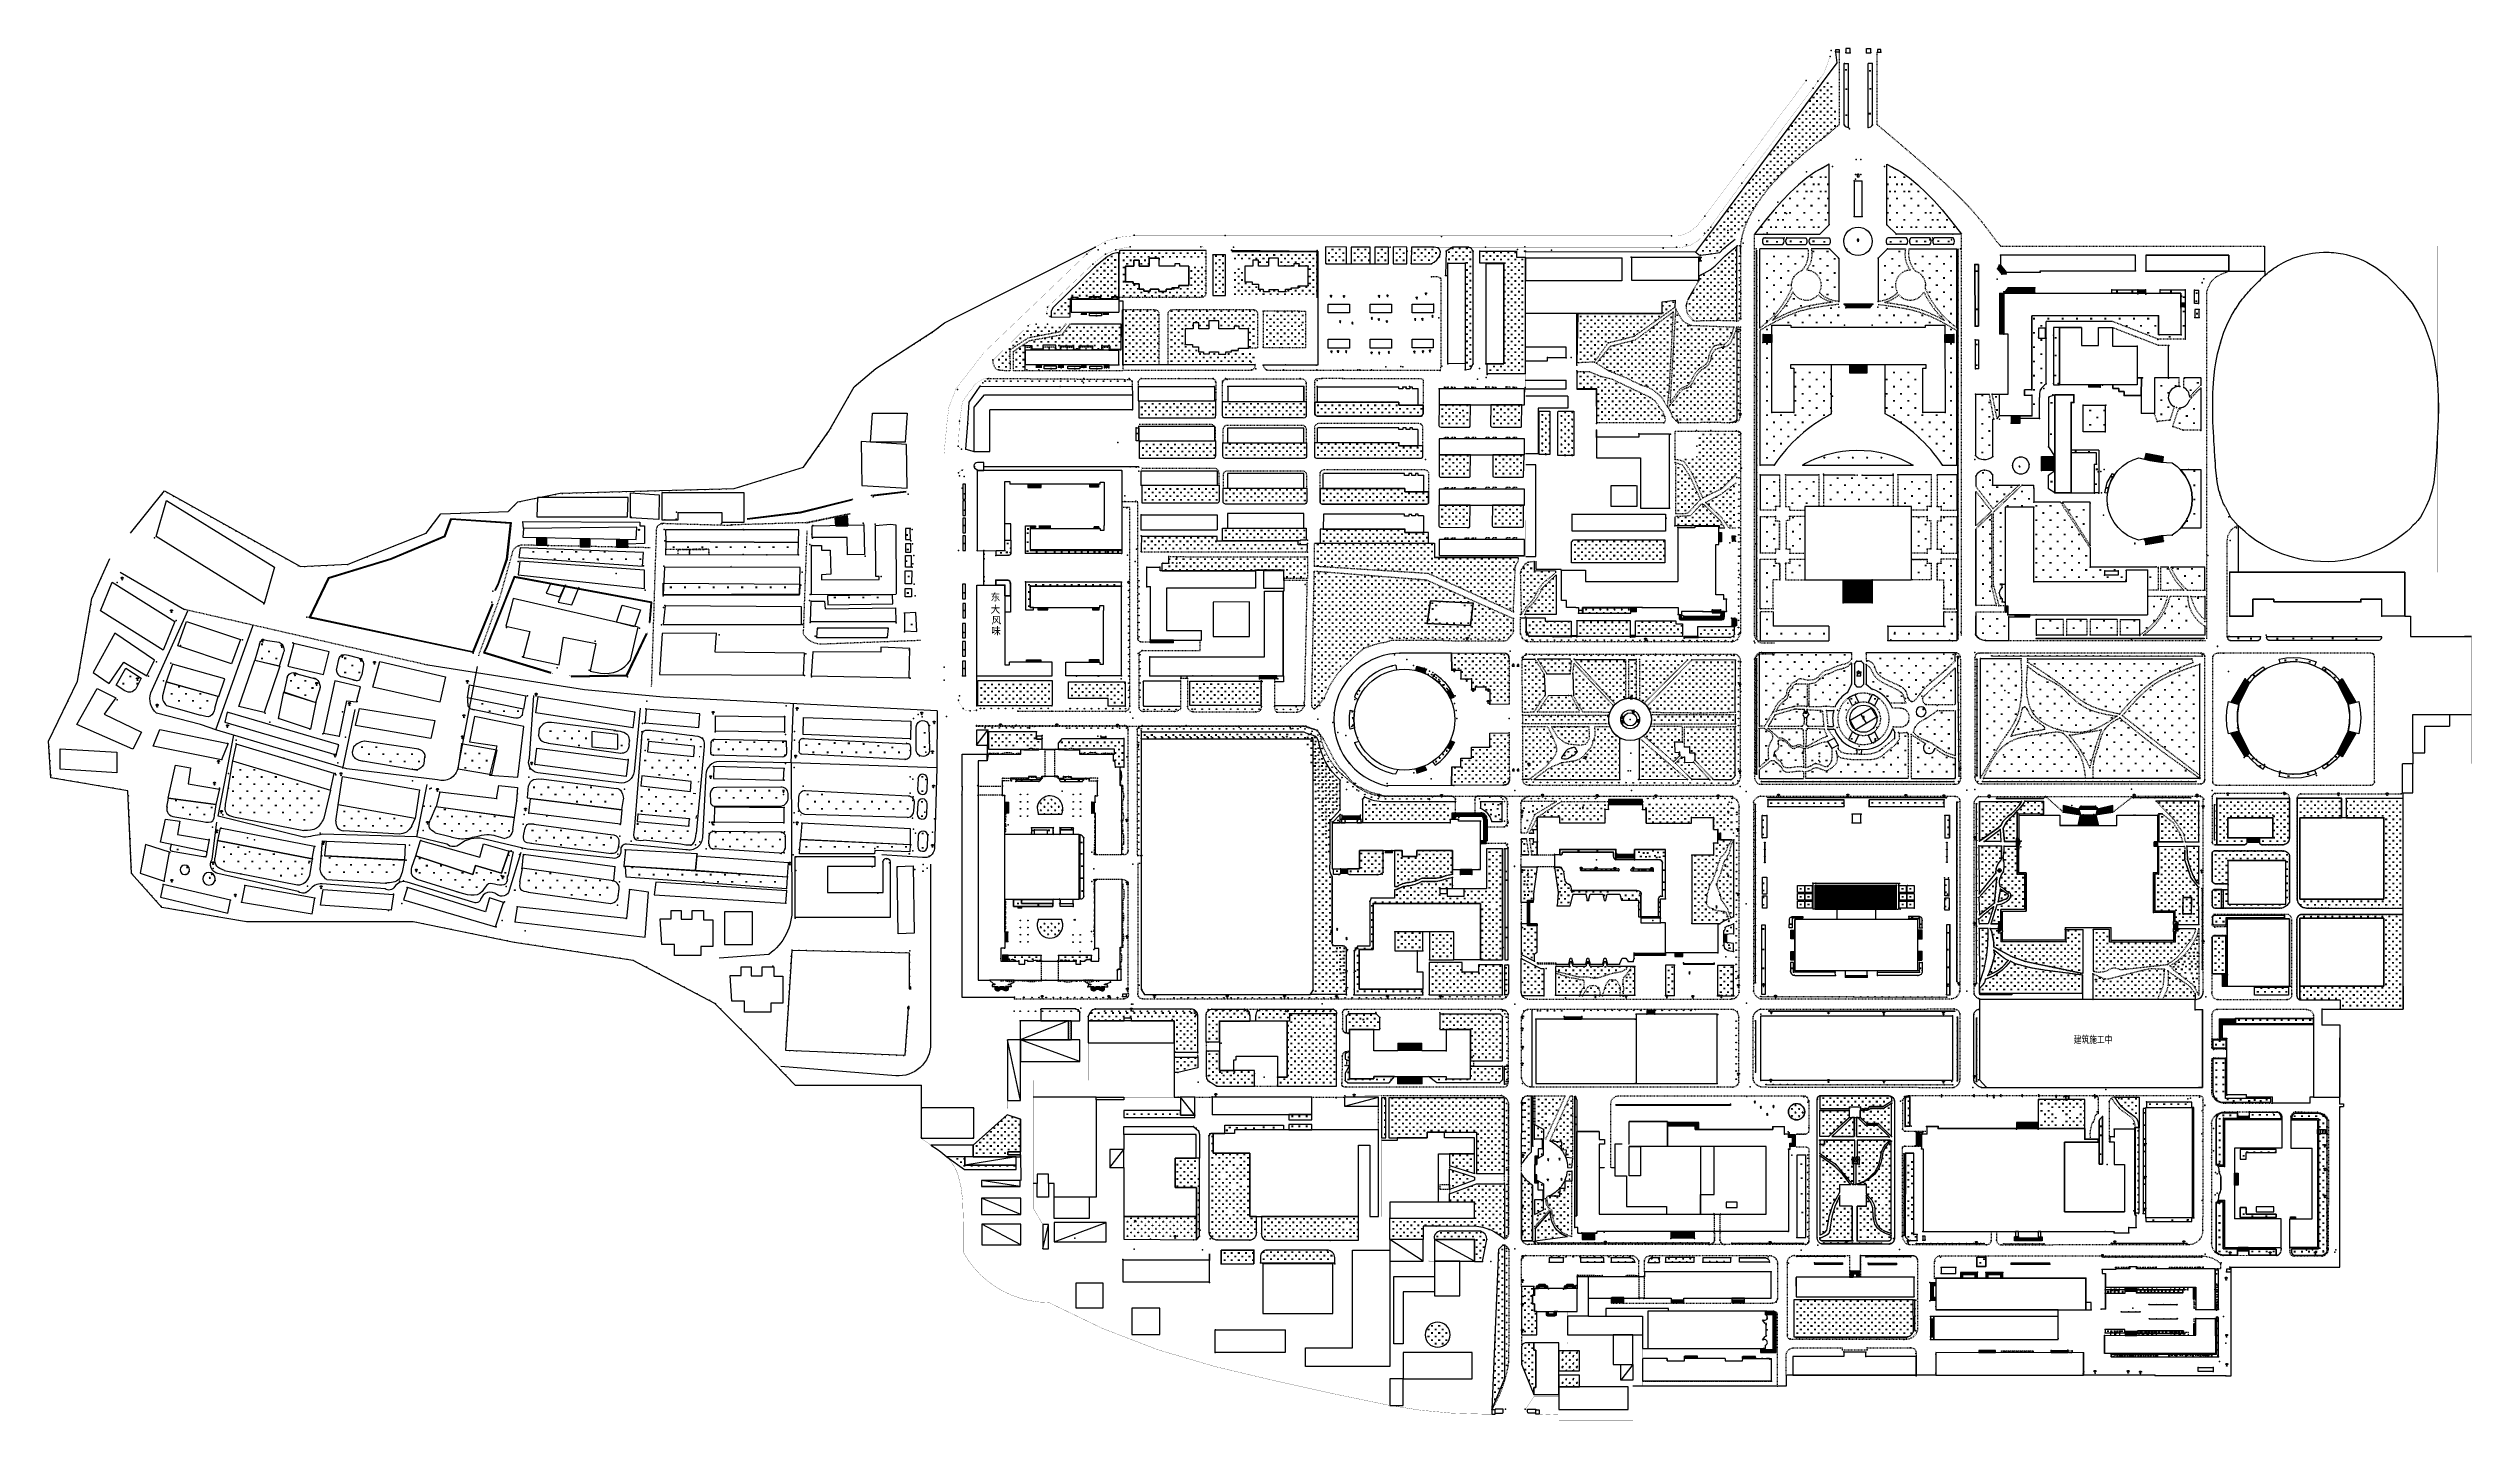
# Model space of a CAD drawing. Extents: x -992 to 2561, y -723 to 1492.
# Drawn here: x 862 to 2561, y 530 to 1492 of the extents above; entities that cross this region are included whole.
import ezdxf

# ---------------------------------------------------------------- set-up
doc = ezdxf.new("R2010")
doc.units = 0
doc.header["$LTSCALE"] = 0.5
doc.header["$PDSIZE"] = 0.2
for name, pattern in [('X3', [5, 4, -1]), ('X5', [3, 2, -1]), ('X6', [2, 1, -1])]:
    doc.linetypes.add(name, pattern=pattern)
doc.layers.get('0').update_dxf_attribs({"linetype": 'CONTINUOUS'})
doc.layers.add('ASSIST', color=7, linetype='CONTINUOUS', plot=False)
for name, color, linetype in [('DLDW', 11, 'CONTINUOUS'), ('DLSS', 4, 'CONTINUOUS'), ('DMTZ', 3, 'CONTINUOUS'), ('GCD', 1, 'CONTINUOUS'), ('JJ', 2, 'CONTINUOUS'), ('JMD', 6, 'CONTINUOUS'), ('ZBTZ', 3, 'CONTINUOUS'), ('ZDH', 1, 'CONTINUOUS')]:
    doc.layers.add(name, color=color, linetype=linetype)
doc.styles.add('HZ', font='rs.shx', dxfattribs={"width": 0.8, "bigfont": 'hztxt.shx'})
doc.styles.add('宋体', font='SimSun.ttf')
doc.linetypes.add('1161', pattern='A,0,[149,AAA.SHX,S=0.15,R=0,X=0,Y=0],-1.6', length=1.6)
doc.linetypes.add('442', pattern='A,5,[175,AAA.SHX,S=1,R=90,X=0,Y=0],5', length=10)
doc.linetypes.add('443', pattern='A,9.4,[169,AAA.SHX,S=1,R=0,X=0,Y=0.15],0.6', length=10)
doc.linetypes.add('444', pattern='A,4.5,[145,AAA.SHX,S=1,R=0,X=0,Y=1],4.5,-0.5,[146,AAA.SHX,S=1,R=0,X=0,Y=0],-0.5', length=10)
doc.linetypes.add('445', pattern='A,8,-0.5,[147,AAA.SHX,S=1,R=0,X=0,Y=0],-1.5', length=10)

msp = doc.modelspace()

# ---------------------------------------------------------------- texts
at = {"layer": 'JJ', "linetype": 'Continuous', "insert": (2281.8, 798.7, 3.1), "char_height": 5, "width": 70.192, "attachment_point": 1, "style": 'HZ'}
msp.add_mtext('建筑施工中', dxfattribs=at)
at = {"layer": 'JMD', "linetype": 'Continuous', "style": '宋体'}
for s, p in [('东', (1522.2, 1104.4, -0.2)), ('大', (1522.2, 1095.8, -0.2)), ('风', (1522.9, 1088.2, -0.2)), ('味', (1522.6, 1080.7, -0.2))]:
    msp.add_text(s, height=5, dxfattribs=at).set_placement(p)

# ---------------------------------------------------------------- blocks, each defined once
blk = doc.blocks.new('gc121')
for p, q in [((-0.5, -1), (-0.5, 1)), ((0.5, -1), (0.5, 1))]:
    blk.add_line(p, q)
blk = doc.blocks.new('gc170')
at = {"linetype": 'Continuous'}
blk.add_circle((0, 0), 0.5, dxfattribs=at)
blk = doc.blocks.new('gc097')
for p, q in [((-1, 2.9), (-1, 3.5)), ((-1, 3.5), (1, 3.5)), ((0, 0.5), (0, 3.5)), ((1, 3.5), (1, 2.9))]:
    blk.add_line(p, q)
for centre in [(-1, 2.4), (0, 0), (1, 2.4)]:
    blk.add_circle(centre, 0.5)
blk = doc.blocks.new('gc124')
for p, q in [((-1, 1), (0, 0)), ((-0.8, 0), (0.8, 0)), ((0, 0), (0, 1.6)), ((0, 0), (1, 1))]:
    blk.add_line(p, q)
blk = doc.blocks.new('gc107')
for p, q in [((-1.5, 0), (1.5, 0)), ((-1, 0), (-1, 3)), ((-1, 3), (1, 3)), ((1, 3), (1, 0))]:
    blk.add_line(p, q)
blk.add_circle((0, 3.5), 0.5)
blk = doc.blocks.new('gc020')
at = {"linetype": 'Continuous'}
blk.add_line((0, 0.5), (0, 3.3), dxfattribs=at)
blk.add_circle((0, 0), 0.5)
for centre in [(-0.5, 2.5), (0.5, 2.5)]:
    blk.add_arc(centre, 0.567, 28.0725, 151.9275, dxfattribs=at)
for p in [(-0.5, 1.8), (0.5, 1.8)]:
    blk.add_point(p, dxfattribs=at)
blk = doc.blocks.new('gc021')
for p, q in [((-2, 0), (2, 0)), ((-1.5, 0), (-0.5, 4)), ((0.5, 0), (-0.5, 4)), ((0.5, 0), (1, 2)), ((1.5, 0), (1, 2))]:
    blk.add_line(p, q)
for points in [[(-0.5, 4), (0.5, 0), (-0.5, 0)], [(1, 2), (1.5, 0), (1, 0)]]:
    blk.add_solid(points)
blk = doc.blocks.new('gc100')
for p, q in [((0, 3), (-1.5, 1.5)), ((-1.5, 1.5), (1.5, 1.5)), ((-0.8, 1.5), (-0.8, 0)), ((1.5, 1.5), (0, 3)), ((0.8, 1.5), (0.8, 0))]:
    blk.add_line(p, q)
blk = doc.blocks.new('gc106')
for p, q in [((-1.5, 0), (1.5, 0)), ((-1, 0), (-1, 2)), ((1, 0), (1, 2))]:
    blk.add_line(p, q)
blk.add_arc((0, 2), 1, 0, 180)
blk = doc.blocks.new('gc002')
at = {"const_width": 1}
blk.add_lwpolyline([(-0.5, 0), (0.5, 0)], dxfattribs=at)
blk = doc.blocks.new('gc143')
for p, q in [((0, 0), (0, 3)), ((1, 0), (0, 0))]:
    blk.add_line(p, q)
for centre, start, end in [((0.225, 2), 102.680383, 257.319617), ((-0.225, 2), 282.680383, 77.319617)]:
    blk.add_arc(centre, 1.025, start, end)
blk = doc.blocks.new('gc145')
for p, q in [((0, 0), (0, 1.4)), ((1, 0), (0, 0))]:
    blk.add_line(p, q)
blk.add_circle((0, 2.2), 0.8)
blk = doc.blocks.new('gc052')
for p, q in [((0, 3), (1.3, 3.8)), ((0, 3), (1.3, 2.2)), ((0, 0), (0, 3)), ((1, 0), (0, 0))]:
    blk.add_line(p, q)
blk = doc.blocks.new('gc201')
blk.add_lwpolyline([(-0.8, 0), (0.8, 0), (1.1, 2)], close=True)
blk.add_solid([(-0.8, 0), (0.8, 0), (1.1, 2)])
blk = doc.blocks.new('gc122')
blk.add_circle((0, 0), 0.8)
blk = doc.blocks.new('e')
at = {"layer": 'JMD', "linetype": 'X5', "flags": 128}
blk.add_lwpolyline([(0, 0), (0.5, -0.1), (0.5, -2), (0, -2.1)], dxfattribs=at)
for points, elevation in [([(-0.1, -9.1), (0.4, -9), (0.4, -7.1), (-0.1, -7)], 1), ([(-0.1, -16.1), (0.4, -15.9), (0.5, -14.1), (0, -13.9)], -7.9), ([(0, -5.6), (0.5, -5.5), (0.5, -3.7), (0, -3.5)], 0.5), ([(0, -12.6), (0.5, -12.4), (0.5, -10.6), (0, -10.4)], -8.4), ([(-0.1, -19.6), (0.4, -19.4), (0.4, -17.6), (-0.1, -17.4)], -7.4)]:
    blk.add_lwpolyline(points, dxfattribs=dict(at, elevation=elevation))
blk = doc.blocks.new('gc019')
for p, q in [((0, 0.5), (0, 3.5)), ((0, 2.7), (1.6, 3.5)), ((1.6, 1.9), (0, 2.7)), ((1.6, 3.5), (1.6, 1.9))]:
    blk.add_line(p, q)
blk.add_circle((0, 0), 0.5)
blk = doc.blocks.new('gc160')
at = {"const_width": 0.3}
for points in [[(-0.15, 2.2, 1), (0.15, 2.2, 1)], [(-0.15, 1.2, 1), (0.15, 1.2, 1)], [(-1.15, -0.6, 1), (-0.85, -0.6, 1)], [(0.85, -0.6, 1), (1.15, -0.6, 1)]]:
    blk.add_lwpolyline(points, format="xyb", close=True, dxfattribs=at)
blk.add_circle((0, 0), 0.5)
blk = doc.blocks.new('gc144')
for p, q in [((-0.8, 2), (0, 3)), ((-0.8, 1), (0, 1.8)), ((0, 0), (0, 3)), ((0, 3), (0.8, 2)), ((0, 1.8), (0.8, 1)), ((1, 0), (0, 0))]:
    blk.add_line(p, q)
blk = doc.blocks.new('t')
at = {"layer": 'JMD', "linetype": 'X5', "flags": 128}
blk.add_lwpolyline([(0, 0), (0.5, 0), (0.5, -2.1), (-0.1, -2.1)], dxfattribs=at)
for points, elevation in [([(-0.2, -11.4), (0.3, -11.4), (0.3, -13.4), (-0.3, -13.4)], 0), ([(-0.3, -14.5), (0.2, -14.5), (0.2, -16.5), (-0.3, -16.5)], -0.1), ([(-0.2, -3.1), (0.3, -3.1), (0.6, -4), (0.7, -4.4), (0.8, -4.9), (0.9, -5.3), (0.9, -5.8), (0.9, -6.3), (0.9, -7), (0.9, -7.7), (0.8, -8.3), (0.6, -9.2), (0.6, -9.5), (0.3, -10.3), (-0.2, -10.3), (-0.2, -3.1)], 0), ([(-0.3, -17.6), (0.2, -17.6), (0.5, -18.5), (0.6, -18.9), (0.7, -19.4), (0.7, -19.8), (0.8, -20.3), (0.8, -20.8), (0.8, -21.5), (0.8, -22.2), (0.7, -22.8), (0.5, -23.7), (0.4, -24), (0.2, -24.8), (-0.4, -24.8), (-0.3, -17.6)], -0.1), ([(-0.2, -26.5), (0.3, -26.5), (0.3, -28.6), (-0.3, -28.6)], -8.8)]:
    blk.add_lwpolyline(points, dxfattribs=dict(at, elevation=elevation))
blk = doc.blocks.new('gc123')
for p, q in [((-1, 0), (1, 0)), ((0, 0), (-0.8, 1)), ((0, 0), (1.2, 2))]:
    blk.add_line(p, q)
blk = doc.blocks.new('r')
at = {"layer": 'JMD', "linetype": 'X5', "flags": 128}
for points in [[(0.1, -2.1), (0.6, -2.1), (0.6, 0), (0, 0)], [(0.2, -18), (0.7, -18), (0.7, -16), (0.1, -16)], [(0.2, -33.3), (0.7, -33.3), (0.7, -31.2), (0.2, -31.2)]]:
    blk.add_lwpolyline(points, dxfattribs=at)
at = {"layer": 'JMD', "linetype": 'X5', "elevation": 0, "flags": 128}
blk.add_lwpolyline([(0.1, -11.8), (0.7, -11.8), (0.1, -11.8), (0.7, -11.8, 0.140065), (1.3, -9.1), (1.3, -4.6, 0.246628), (0.7, -3.4), (0.1, -3.4)], format="xyb", dxfattribs=at)
at = {"layer": 'JMD', "linetype": 'X5', "flags": 128}
for points, elevation in [([(0.2, -14.9), (0.7, -14.9), (0.7, -12.8), (0.1, -12.8)], 0), ([(0.1, -26.9), (0.6, -26.9), (0.9, -26.1), (1, -25.7), (1.1, -25.2), (1.2, -24.7), (1.2, -24.2), (1.2, -23.8), (1.2, -23), (1.2, -22.4), (1.1, -21.7), (0.9, -20.8), (0.9, -20.6), (0.6, -19.8), (0.1, -19.8), (0.1, -26.9)], 8.8)]:
    blk.add_lwpolyline(points, dxfattribs=dict(at, elevation=elevation))
blk = doc.blocks.new('gc211')
for p, q in [((0, 0), (-1.5, -1.3)), ((1.5, -1.3), (0, 0))]:
    blk.add_line(p, q)

# ---------------------------------------------------------------- linework, layer by layer
at = {"linetype": 'Continuous'}
for p, q in [((2049.6, 1362.8, -0.2), (2049.6, 1362.8, -0.2)), ((1433.2, 1158.1, -0.2), (1433.5, 1158.1, -0.2)), ((1916.8, 1079.1, -0.1), (1899.8, 1079.4, -0.8)), ((1929.3, 1079.1, -0.2), (1916.8, 1079.1, -0.1)), ((1845.6, 1055.8, -0.5), (1845.5, 1067.5, -0.3)), ((2213.8, 1063.3, 2.6), (2213.8, 981.6, 2.6)), ((2137.6, 1033, 11.4), (2140.4, 1038.4, 2.6)), ((1193.9, 1024.5, -0.2), (1194.7, 1028.7, -0.2)), ((1956.8, 1026.5, -0.3), (1956.8, 1026.5, -0.3)), ((2142, 1030.6, 7.7), (2144.8, 1036.1, -1.1)), ((2142, 1012.5, 7.7), (2144.8, 1007, -1.1)), ((1845.6, 987.8, -0.5), (1845.5, 974.8, -0.3)), ((2129.9, 997, 12.3), (2130, 1000.4, 12.2)), ((2133, 996.9, 12.3), (2133.1, 1000, 12.2)), ((1059.4, 971.6, -0.2), (1054.6, 951.8, -0.2)), ((2067.3, 966.4, 0), (2192.4, 966.4, 0)), ((2260.6, 963.6, 0.3), (2247.4, 963.8, 0.3)), ((2260, 954.8, -0.7), (2260.5, 954.8, -0.7)), ((2260.5, 954.8, -0.7), (2260.6, 963.6, 0.3)), ((2285.4, 958.1, 1.8), (2286.4, 954.2, 1.8)), ((2285.4, 958.1, 3.1), (2298.3, 958.1, 3.1)), ((2286.4, 954.2, 3.1), (2297.3, 954.2, 3.1)), ((2341.4, 955, 0.3), (2341.4, 935.3, 0.3)), ((2382.2, 965.7, 3.1), (2382.2, 933.2, 3)), ((2284.9, 946.8, 1.2), (2299.2, 946.8, 2.5)), ((2358.2, 935.3, 0.3), (2338.2, 935.3, 0.3)), ((2338.2, 935.3, 0.3), (2338.2, 932.1, 0.3)), ((2411.5, 938.1, 3.1), (2411.5, 938.2, 3.1)), ((2411.5, 938.1, 3.1), (2411.5, 935, 3.1)), ((2411.5, 938.1, 3.1), (2411.5, 938.1, 3.1)), ((2341.3, 912.7, 0.3), (2341.3, 932.1, 0.3)), ((2361.2, 932.2, 0.3), (2369.5, 932.1, 3)), ((1192.2, 907.3, -0.2), (1194, 916.7, -0.2)), ((2248.3, 913.6, 0.6), (2248.3, 886.8, 0.5)), ((2337.6, 885.7, 0.3), (2337.8, 913.5, 0.3)), ((2337.8, 913.5, 0.3), (2340.4, 913.5, 0.3)), ((2338.7, 912.7, 0.3), (2338.6, 886.6, 3.2)), ((2341.3, 912.7, 0.3), (2338.7, 912.7, 0.3)), ((2385.4, 901.8, 3.1), (2389.9, 901.8, 3.1)), ((2386.9, 888.7, 4.5), (2386.9, 901.8, 3.1)), ((2340.4, 885.7, 3.5), (2337.6, 885.7, 0.3)), ((2352.7, 886.6, 3.4), (2338.6, 886.6, 3.2)), ((2351.8, 885.7, 3.5), (2351.8, 866.1, 3)), ((2352.7, 886.6, 3.4), (2352.7, 879.4, 3.1)), ((2358.4, 884.7, 3.6), (2358.4, 896.3, 3.6)), ((2364.3, 896.3, 3.1), (2358.4, 896.3, 3.1)), ((2358.4, 884.7, 3.6), (2364.3, 884.8, 2.3)), ((2364.3, 884.8, 2.3), (2364.3, 896.3, 3.1)), ((2385.4, 888.7, 4.5), (2386.9, 888.7, 4.5)), ((2276.4, 865.2, 3.2), (2276.4, 873.8, 4)), ((2288.2, 873.7, 3.1), (2288.2, 873.8, 3.1)), ((2288.2, 873.7, 3.1), (2288.2, 843.4, 3.1)), ((2295.4, 873.5, 3.1), (2295.4, 873.8, 3.1)), ((2295.4, 873.5, 3.1), (2295.4, 844.5, 3.1)), ((2306.8, 865, 2.7), (2306.8, 873.8, 4)), ((2308, 866.2, 3), (2308, 873.8, 3)), ((2352.8, 865.1, 1.9), (2352.8, 872.4, 1.9)), ((2354.9, 878.5, 3), (2354.9, 878.5, 3)), ((2354.9, 878.5, 3), (2354.9, 878.5, 3)), ((2354.9, 878.5, 3), (2354.9, 878.5, 3)), ((2389.4, 842.1, 3.1), (2389.4, 881.4, 3.1)), ((2440.3, 881.7, 3.3), (2499.3, 881.7, 3.1)), ((2230.9, 865.4, 0.4), (2230.7, 865.4, -0.7)), ((2276.4, 865.2, 3.2), (2230.9, 865.4, 0.4)), ((2351.8, 866.1, 3), (2308, 866.2, 3)), ((2288, 841.4, 3.2), (2288, 841.8, 3.2)), ((2288, 841.4, 3.2), (2288, 824.8, 3.2)), ((2389.4, 834, 3.7), (2389.4, 842.1, 3.1)), ((2440.3, 834.1, 3.3), (2499.3, 834.1, 3.3)), ((2201.7, 830.7, 0.1), (2201.7, 830.7, 0.1)), ((2215, 825.5, 1.8), (2215.8, 825.5, 3.1)), ((2215.7, 829.2, 0.3), (2267.5, 829.2, 3.1)), ((2215.8, 825.5, 3.1), (2215.8, 817.7, 3.1)), ((2237, 824.8, 3.2), (2215.8, 824.8, 3.1)), ((2267.5, 829.2, 3.1), (2288, 829.2, 3.2)), ((2367, 824.8, 3.3), (2367, 824.8, 3.3)), ((2372, 817.6, 3.2), (2367, 817.6, 3.3)), ((2394.6, 810.9, 3.1), (2394.6, 809.2, 3.1)), ((2389.1, 782.3, 3.1), (2389.1, 782.3, 3.1)), ((2124.5, 748.2, -0.5), (2103.8, 748.1, 0.3)), ((2154.1, 756, -1.5), (2152, 757.3, 3.1)), ((2421.1, 752.1, 3), (2421.1, 756.2, 3.1)), ((2447.3, 756.2, 3.1), (2447.3, 752.1, 3)), ((2103.8, 728.6, 0.6), (2103.8, 746.8, 0.6)), ((2103.8, 746.8, 0.6), (2124.4, 746.8, 3.1)), ((2124.5, 742.1, -0.6), (2109.9, 728.6, -0.4)), ((2126.3, 742.1, -0.6), (2112.1, 728.6, -0.4)), ((2124.4, 746.8, 3.1), (2124.4, 742.1, 3.1)), ((2124.4, 742.1, 3.1), (2132.1, 742.1, 3.1)), ((2127.8, 742.1, -0.6), (2127.8, 728.6, -0.4)), ((2127.8, 742.1, -0.6), (2129.4, 742, -0.6)), ((2129.4, 742, -0.6), (2129.4, 728.6, -0.4)), ((2132.1, 742.1, 3.1), (2132.1, 746.9, 3.1)), ((2452.6, 733.6, 3.4), (2454.4, 733.6, 3.2)), ((2109.9, 728.6, 0.6), (2103.8, 728.6, 0.6)), ((2103.8, 726.2, -0.4), (2103.8, 723.1, -0.5)), ((2103.8, 723.1, -0.5), (2107, 723.1, -0.5)), ((2103.8, 723.1, 3.1), (2103.8, 716.8, 3.1)), ((2107, 723.1, -0.5), (2107, 726.2, -0.4)), ((2126.6, 714.3, 0.7), (2128.2, 714.3, -0.4)), ((2163.8, 717, -0.4), (2169.6, 717, -1.6)), ((2275.2, 724.6, 3.5), (2275.2, 675.8, 3.1)), ((2454.4, 730.5, 3.2), (2452.6, 730.5, 3.4)), ((2394.5, 702.9, 3.1), (2397, 702.9, 3.1)), ((2397, 702.9, 3.1), (2397, 694.6, 3.1)), ((2126.9, 695, -0.4), (2127.6, 695, 0.8)), ((2130, 655.6, 3.1), (2130, 679.9, 3.1)), ((2136.3, 687.3, 1.2), (2136.3, 687.4, 1.7)), ((2136.3, 687.3, 1.2), (2136.3, 679.9, 3.1)), ((2381.6, 682.4, 68.2), (2381.6, 647.5, 8.5)), ((2397, 694.6, 3.1), (2394.5, 694.6, 3.1)), ((2397, 694.6, 3.1), (2397, 694.6, 3.1)), ((2275.2, 675.8, 3.1), (2317.4, 675.8, 3.1)), ((2422.1, 679.4, 3.1), (2409.8, 679.4, 3.1)), ((2409.8, 679.4, 3.1), (2409.8, 675.9, 3.1)), ((2422.1, 675.9, 3.1), (2422.1, 679.4, 3.1)), ((2130, 655.6, 3.1), (2152.4, 655.6, 3.1)), ((2153.7, 657.5, 3.1), (2153.7, 659.3, -0.9)), ((2119.6, 639.9, -1.5), (2099.9, 639.9, 3.1)), ((2157.5, 639.7, -1.5), (2137.7, 639.7, 3.1)), ((2185, 629.3, -1.4), (2290.3, 629.3, -0.8)), ((2311.2, 635.8, 64.6), (2311.2, 635.3, 12.5)), ((2380.9, 610.9, 3.3), (2380.9, 635.9, 3.1)), ((2169.2, 614.2, 3.1), (2085.5, 614.2, -1.6)), ((2169.9, 616.5, 3.1), (2169.9, 616.3, 3.1)), ((2185, 609.5, -1.4), (2185, 607.2, -1.4)), ((2270.8, 607.2, -1.8), (2185, 607.2, -1.8)), ((2367.5, 607.3, 3.3), (2380.9, 607.3, 3.3)), ((2380.9, 607.3, 3.3), (2380.9, 608.4, 3.3)), ((2381, 601.1, 3.4), (2381.1, 576.4, 4.4)), ((2226.9, 577.1, 3.1), (2226.9, 578.1, 3.1)), ((2303.4, 589.2, 4.2), (2303.4, 576.4, 3.6)), ((2084.9, 574.3, -2), (2084.9, 561.4, 3.1)), ((2171.2, 574.3, 3.1), (2171.2, 561.4, 3.1)), ((2185, 577.1, 14.5), (2185, 575.6, 14.5)), ((2338.7, 561.3, 3.9), (2338.7, 560.9, 3.8)), ((2388.5, 560.9, 3.3), (2392.2, 560.9, 3.3))]:
    msp.add_line(p, q, dxfattribs=at)
at = {"color": 4, "linetype": 'Continuous'}
for p, q in [((956.9, 1098.1, -0.2), (911.9, 1124.1, -0.2)), ((1237.5, 1041.9, -0.2), (1127.5, 1059.2, -0.2)), ((1292.9, 1036.7, -0.2), (1237.5, 1041.9, -0.2)), ((1484.7, 1027.1, -0.2), (1292.9, 1036.7, -0.2))]:
    msp.add_line(p, q, dxfattribs=at)
at = {"color": 3, "linetype": 'Continuous'}
for p, q in [((1015.2, 1076.6, -0.2), (1023.3, 1075.3, -0.2)), ((1071.7, 1066.1, -0.2), (1078, 1064.5, -0.2)), ((1082.4, 1059.6, -0.2), (1081.3, 1052.4, -0.2)), ((1035.7, 1053.2, -0.2), (1048.9, 1049.6, -0.2)), ((1155.6, 1032.8, -0.2), (1155.6, 1035.8, -0.2)), ((1205.7, 1014.7, -0.2), (1205.1, 1009.9, -0.2)), ((1272.5, 943.3, -0.2), (1277.6, 1007.8, -0.2)), ((1285.7, 1013.3, -0.2), (1312.9, 1009.9, -0.2)), ((990.7, 992.2, -0.2), (986, 964.3, -0.2)), ((1125, 989.9, -0.2), (1125.5, 995.1, -0.2)), ((1321.1, 999.4, -0.2), (1315.7, 941.2, -0.2)), ((1207.1, 979.4, -0.2), (1259.9, 972.7, -0.2)), ((950.1, 952.9, -0.2), (969.7, 949.5, -0.2)), ((1063.1, 949.7, -0.2), (1064.7, 961.1, -0.2)), ((1116.4, 946.5, -0.2), (1118.8, 951.7, -0.2)), ((1304.9, 933.7, -0.2), (1278.8, 936.4, -0.2)), ((947.2, 931, -0.2), (947.8, 933.4, -0.2)), ((972.5, 928.3, -0.2), (972.3, 926.1, -0.2)), ((1046.4, 923.5, -0.2), (1044.7, 911.7, -0.2)), ((1199.9, 934.3, -0.2), (1256.3, 927.1, -0.2)), ((984.8, 915.2, -0.2), (1036.2, 905.1, -0.2)), ((1056.7, 908.8, -0.2), (1097.8, 906.4, -0.2)), ((1183.3, 909, -0.2), (1183.7, 911.4, -0.2))]:
    msp.add_line(p, q, dxfattribs=at)
at = {"color": 6, "linetype": 'Continuous'}
for p, q in [((2275.7, 873.8, 4), (2275.7, 866.4, 3.1)), ((2512.7, 834.1, 3.3), (2512.7, 817.9, 3.3)), ((2440.3, 824.4, 3.3), (2468.6, 824.4, 3.1)), ((2468.4, 751.5, 3.1), (2468.4, 755.5, 3.1)), ((2387.6, 740.6, 3.5), (2387.5, 707.6, 3.8)), ((2387.6, 740.6, 3.5), (2427.6, 740.6, 3.3)), ((2434, 742.5, 3.4), (2434, 727.7, 3.1)), ((2452.6, 740.2, 3.4), (2434, 740.2, 3.3)), ((2452.6, 740.2, 3.4), (2452.6, 733.6, 3.4)), ((2457.1, 733.6, 3.2), (2457.1, 730.5, 3.2)), ((2434, 727.7, 3.1), (2434, 720.6, 3.2)), ((2434, 720.6, 3.2), (2448.9, 720.6, 3.2)), ((2387.5, 683.7, 3.5), (2387.5, 650.9, 3.1)), ((2387.5, 650.9, 3.1), (2427.3, 650.9, 3.1)), ((2304, 607.8, 3.2), (2304, 632.7, 3.2)), ((2391.2, 635.6, 3.3), (2388.9, 635.6, 3.2)), ((2388.9, 635.6, 3.2), (2388.9, 633.8, 3.2)), ((2388.9, 633.8, 3.2), (2392.2, 633.8, 3.1)), ((2391.2, 637, 3.3), (2391.2, 635.6, 3.3)), ((2391.2, 637, 3.1), (2468.4, 637, 3.1)), ((2392.2, 560.9, 3.3), (2392.2, 637, 3.1)), ((2388.5, 560.9, 3.3), (2338.7, 560.9, 3.8))]:
    msp.add_line(p, q, dxfattribs=at)
at = {"color": 4, "linetype": 'X6'}
for p, q in [((2445.1, 817.7, 3.4), (2389.1, 817.7, 3.3)), ((2450, 813.5, 3.5), (2450, 807.2, 3.5)), ((2386.9, 752.1, 3), (2421.1, 752.1, 3)), ((2378.4, 737.7, 3.1), (2378.3, 653.9, 3.1)), ((2434.2, 743.4, 3.1), (2434, 742.5, 3.4)), ((2434.7, 744.3, 3.1), (2434.2, 743.4, 3.1)), ((2436, 745.4, 3.1), (2434.7, 744.3, 3.1)), ((2437.2, 745.9, 3.1), (2436, 745.4, 3.1)), ((2437.2, 745.9, 3.1), (2452.6, 745.8, 3.2)), ((2452.6, 745.8, 3.2), (2455.4, 745.1, 3.1)), ((2455.4, 745.1, 3.1), (2457.4, 744.2, 3.3)), ((2457.4, 744.2, 3.3), (2459.3, 742.3, 3.1)), ((2459.3, 742.3, 3.1), (2460.4, 740.2, 3.4)), ((2460.4, 740.2, 3.4), (2460.4, 704.4, 3.1)), ((2460.4, 704.4, 3.1), (2460.2, 649.4, 3.1)), ((2427.3, 648.5, 3.1), (2427.3, 650.9, 3.1)), ((2119.7, 579.1, -2.3), (2119.7, 580.4, -2)), ((2137, 580.4, 3.1), (2137, 579.1, -2.3))]:
    msp.add_line(p, q, dxfattribs=at)
at = {"linetype": 'X5'}
msp.add_line((2361.9, 621.1, 3.2), (2361.9, 623, 3.6), dxfattribs=at)
at = {"linetype": 'Continuous', "flags": 128}
msp.add_lwpolyline([(2016.8, 1348.9, 0.063091), (2019.1, 1346.9, 0.187331), (2019.1, 1346.9, 0.187331), (2020.1, 1346.7), (2027.6, 1347.7), (2033.7, 1348.6)], format="xyb", dxfattribs=at)
msp.add_lwpolyline([(2033.7, 1348.6), (2036, 1351.1)], dxfattribs=at)
at = {"color": 6, "linetype": 'Continuous', "flags": 128}
for points, elevation in [([(1309.8, 1180.3), (1349.1, 1180.3), (1349.1, 1159.2), (1333.9, 1159.2), (1333.9, 1165.9), (1302.8, 1165.9), (1302.8, 1160.8), (1291.8, 1160.8), (1291.8, 1180.3)], -0.2), ([(1290.4, 881.3), (1298.1, 881.3), (1298.1, 887.2), (1305.2, 887.2), (1305.2, 881), (1312.9, 881), (1312.9, 887.2), (1320.9, 887.2), (1320.9, 880.7), (1327.4, 880.7), (1327.4, 861.8), (1318.9, 861.8), (1318.9, 855.5), (1300.5, 855.5), (1300.5, 863.2), (1291.6, 863.2)], -0.2), ([(1339.6, 841.6), (1347.3, 841.6), (1347.3, 847.6), (1354.4, 847.6), (1354.4, 841.3), (1362.1, 841.3), (1362.1, 847.6), (1370.1, 847.6), (1370.1, 841), (1376.6, 841), (1376.6, 822.1), (1368, 822.1), (1368, 815.9), (1349.7, 815.9), (1349.7, 823.6), (1340.8, 823.6)], -0.2), ([(2394.6, 810.9), (2394.6, 810.9)], 3.7)]:
    msp.add_lwpolyline(points, close=True, dxfattribs=dict(at, elevation=elevation))
at = {"color": 6, "linetype": 'Continuous', "elevation": -0.2, "flags": 128}
for points in [[(1186.1, 1100.1), (1182.2, 1086.5), (1199, 1082.7), (1194.4, 1064.7), (1219.6, 1059.5), (1222.8, 1078.8), (1245.4, 1074.3), (1241.5, 1055), (1248.6, 1053.7, 0.298732), (1269.8, 1062.7), (1275, 1085.9), (1187.4, 1105.9)], [(1385.1, 882.3), (1385.1, 925.1), (1441.1, 925.1), (1441.1, 917.9), (1407.8, 917.9), (1407.8, 899.7), (1446.8, 899.7), (1446.8, 921.3, -1), (1451.7, 921.3), (1451.7, 882.3)]]:
    msp.add_lwpolyline(points, format="xyb", close=True, dxfattribs=at)
at = {"color": 6, "linetype": 'Continuous', "flags": 128}
for points, elevation in [([(1213.8, 1116.8), (1210.6, 1109.7), (1220.2, 1107.2), (1224.1, 1115.5), (1218.9, 1103.3), (1228.6, 1101.4), (1233.8, 1114.2)], -0.2), ([(2512.7, 834.1), (2512.7, 965.8), (2512.7, 969)], 3.3), ([(2438.5, 965.9), (2469.5, 965.9), (2469.5, 952.1)], 1.2), ([(2512.7, 965.8), (2472.8, 965.8), (2472.8, 952.1)], 0.7), ([(2098.9, 906.3), (2098.9, 888)], 0.6), ([(2098.9, 906.3), (2159, 906.3), (2159, 888)], 0.6), ([(2100.9, 888), (2098.9, 888)], 0.6), ([(2115.7, 888), (2115.7, 880.9)], 0.6), ([(2157.6, 888), (2142.8, 888)], 0.6), ([(2142.8, 888), (2142.8, 880.9)], 0.6), ([(2157.6, 888), (2159, 888)], 0.6), ([(2121.8, 841.5), (2121.8, 845)], 0.8), ([(2121.8, 841.5), (2136.8, 841.5), (2136.8, 845)], 0.8), ([(2456, 807), (2456, 817.9), (2468.6, 817.9)], 3.4), ([(2468.6, 817.9), (2512.7, 817.9)], 3.3), ([(2385.8, 807.2), (2450, 807.2)], 3.5), ([(2385.8, 807.2), (2385.8, 797.7)], 3.1), ([(2450, 807.2), (2450, 756.2)], 3.5), ([(2456, 807), (2468.4, 807)], 3.4), ([(2385.8, 797.7), (2389.1, 797.7), (2389.1, 797.1)], 3.1), ([(2450, 756.2), (2468.4, 756.2)], 3.1), ([(2468.4, 751.5), (2471, 751.5)], 3.1), ([(2468.4, 749.6), (2471, 749.6)], 3.1), ([(2471, 751.5), (2471, 749.6)], 3.1), ([(2427.6, 742.6), (2427.6, 740.6), (2427.6, 720.6)], 3.1), ([(2452.6, 740.2), (2452.6, 650.9), (2433.3, 650.9), (2433.3, 670.9), (2448.9, 670.9), (2448.9, 720.6)], 3.4), ([(2427.6, 720.6), (2394.5, 720.6), (2394.5, 670.9)], 3.1), ([(2387.4, 707.6), (2383.7, 707.7), (2383.4, 708.5), (2382.7, 708.3), (2383.2, 707), (2383.5, 705.5), (2383.5, 703.9), (2384, 702.7), (2384.7, 701.4), (2384.9, 700.2), (2384.9, 696.4), (2384.9, 691.2)], 68.4), ([(2387.4, 683.7), (2383.7, 683.7), (2383.4, 682.8), (2382.7, 683.1), (2383.2, 684.4), (2383.5, 685.8), (2383.5, 687.5), (2384, 688.6), (2384.7, 689.9), (2384.9, 691.2), (2384.9, 694.9), (2384.9, 700.2)], 68.4), ([(2427.3, 670.9), (2394.5, 670.9)], 3.1), ([(2427.3, 650.9), (2427.3, 670.9)], 3.1), ([(2433.3, 670.9), (2433.3, 670.4)], 3.4), ([(2383.1, 635), (2380.9, 635)], 3), ([(2383.1, 635), (2383.1, 635.9)], 3), ([(2317.8, 620.3), (2326, 620.3)], 3.9), ([(2270.8, 602.5), (2270.8, 607.2)], 3.1), ([(2185, 561.4), (2080.2, 561.4)], 3.1), ([(2338.7, 561.3), (2288.6, 561.3)], 3.9)]:
    msp.add_lwpolyline(points, dxfattribs=dict(at, elevation=elevation))
at = {"color": 4, "linetype": 'Continuous', "elevation": -0.2, "flags": 128}
for points in [[(979.6, 1013.6), (968.2, 1017.6), (968.2, 1017.6), (937.4, 1025.6, -0.322932), (933.4, 1039.7), (959.6, 1097.7)], [(1162.2, 1058.2), (1148.6, 987.1, -0.457859), (1134.4, 978.9), (1070.7, 986.6)], [(1276.5, 1029.1), (1272.2, 984.7, -0.438551), (1261.6, 976.6), (1204.6, 983.8, -0.50411), (1198.9, 994), (1202, 1037.9)], [(1484.7, 1027.1), (1484.6, 987.1, 0.651704), (1484.6, 987.1), (1382.3, 990.6)], [(1040.4, 938.5), (980.5, 953.3, 3.202229), (980.5, 953.3), (991.5, 1010)], [(1382.3, 990.6), (1331.9, 991.6, 0.425461), (1322.6, 982.3), (1320.1, 938.3, -0.468345), (1308.6, 929.8), (1266.8, 933.6, 0.500501), (1262.9, 929.4, -0.557851), (1257, 923.9), (1197.2, 930.2), (1166.3, 937.4, 0.234641), (1150.2, 933.6, -0.361233), (1140.9, 933.6), (1119.7, 938.8)], [(1382.3, 990.6, -0.000257), (1382.3, 990.6), (1382.9, 888.6, -0.249039), (1366.7, 856.4), (1331.8, 853.8)], [(1484.6, 987.1), (1482.8, 930.7, -0.475304), (1474.5, 924.4), (1446, 926.1)], [(1126.9, 975.5), (1119.7, 938.8, 15.705979), (1119.7, 938.8), (1053.4, 940.6, -0.023191), (1040.4, 938.5, 0.225992)], [(1192.8, 927.9), (1184.7, 901.1, -0.533932), (1176, 898.4, 0.525966), (1164.6, 895, -0.480432), (1159.2, 893), (1113, 907.1, 0.343668), (1104.3, 903.8, -0.441599), (1097.6, 902.4), (1053.4, 905.8, 0.259393), (1044.6, 901.7, -0.407935), (1036.6, 900.4), (980.3, 913.1, -0.525528), (976.3, 923.2), (979.7, 949)], [(1480.1, 919.7), (1480.1, 793.6, -0.438904), (1455.8, 771.3), (1375.2, 777.7)]]:
    msp.add_lwpolyline(points, format="xyb", dxfattribs=at)
at = {"linetype": 'Continuous', "flags": 128}
for points, elevation in [([(1893.9, 1092.4), (1911.1, 1092.4), (1911.1, 1090), (1929.3, 1090), (1929.3, 1089.8)], -0.4), ([(2109.2, 1005.6), (2113.8, 1008.1), (2116.5, 1003.2), (2116.5, 1003.2), (2112.1, 1000.8)], 12.5), ([(1389.3, 954.1), (1389, 954.1)], -0.2), ([(1463.6, 952.6), (1463.9, 952.6)], -0.2), ([(2067.3, 964.7), (2120.8, 964.7)], 0.1), ([(2120.9, 960), (2120.8, 960.5), (2120.8, 964.7)], 0.1), ([(2126.4, 954.7), (2126.4, 948.6)], 0.3), ([(2132.5, 948.6), (2132.5, 954.7), (2126.4, 954.7)], 0.3), ([(2138.2, 960.2), (2190.9, 960.2), (2190.9, 964.7), (2138.2, 964.7)], 0.2), ([(2138.2, 960.2), (2138.2, 964.7)], 0.2), ([(2194.6, 953.7), (2194.6, 938)], 0.2), ([(2199.9, 837.4), (2199.9, 963.2)], 0.1), ([(2215.6, 935.6), (2215.7, 963.4), (2245.2, 963.6), (2243.4, 960.7), (2241.6, 958.6), (2239.8, 956.5), (2238.1, 954.9), (2235.9, 953.3), (2232.3, 949.8), (2230.6, 946.7), (2227.8, 944.4), (2216.7, 936.4)], 0.2), ([(2260.4, 965.8), (2227.8, 965.8)], 0.2), ([(2237.2, 952), (2235.5, 950.2), (2234.2, 948.3), (2233.2, 946.5), (2232.3, 945)], 0.3), ([(2247.4, 963.8), (2246.1, 961.3), (2244.5, 959.5), (2242.4, 957.2), (2239.9, 954.5), (2237.2, 952)], 0.3), ([(2242.2, 912.6), (2242.2, 954.8)], -0.7), ([(2260, 954.8), (2242.2, 954.8)], -0.7), ([(2259, 953.9), (2272, 953.9), (2272, 946.8)], 0.6), ([(2312.1, 946.8), (2312.1, 954)], 3.1), ([(2341.4, 955), (2343.7, 955)], 0.3), ([(2433.1, 965.7), (2382.2, 965.7)], 3.1), ([(2126.4, 948.6), (2132.5, 948.6)], 0.3), ([(2216.7, 936.4), (2215.6, 935.6)], 0.2), ([(2218.9, 935.6), (2230.2, 943.9), (2230.7, 935.5), (2218.9, 935.6)], 0.2), ([(2232.3, 945), (2233.2, 935.6)], 0.3), ([(2233.2, 935.6), (2241.4, 935.5)], 0.3), ([(2284.9, 946.8), (2272, 946.8)], 1.2), ([(2299.2, 946.8), (2312.1, 946.8)], 3.1), ([(2403.5, 938.2), (2404.1, 938.2)], 3.1), ([(2404.1, 938.2), (2404.1, 935)], 3.1), ([(2404.1, 935), (2404.1, 935), (2411.5, 935)], 3.1), ([(2412, 938.2), (2412, 935)], 3.1), ([(2215.3, 932.4), (2231, 932.3)], 0.2), ([(2215.3, 932.4), (2215.4, 898.8)], 0.2), ([(2215.4, 898.8), (2227.1, 913.3), (2227.4, 916.7), (2228.2, 919), (2229.4, 920.7), (2230.5, 922.1), (2231, 923.5), (2231, 932.3)], 0.2), ([(2232.5, 914.2), (2233, 917.6), (2233.1, 920.5), (2232.6, 921.9), (2232.4, 924), (2232.7, 926.9), (2233, 929.8), (2233, 932.3)], 0.3), ([(2233, 932.3), (2241.4, 932.3)], 0.3), ([(2389.9, 922.2), (2430.2, 922.2)], 4.3), ([(2100.5, 905), (2100.5, 888)], 0.6), ([(2100.5, 905), (2157.3, 905)], 0.6), ([(2157.3, 888), (2157.3, 905)], 0.6), ([(2215.6, 884.1), (2226.2, 892.6), (2227.9, 910.2), (2215.2, 896.2), (2215.6, 884.1)], 0.2), ([(2228.1, 891.2), (2230.8, 891.6), (2232.6, 892.4), (2234.6, 893.5), (2236.6, 895.1), (2237.8, 896.7), (2237.7, 898.4), (2237.2, 899.2), (2236.3, 899.6), (2234.9, 900.5), (2233.6, 901.5), (2232, 903), (2230.1, 904), (2229.6, 906.6), (2230, 909.4), (2231, 912.2), (2232.5, 914.2)], 0.3), ([(2230.4, 902.2), (2228.8, 893.2), (2231, 894), (2232.6, 894.6), (2234.2, 895.2), (2235.1, 895.8), (2236.1, 897)], 0.4), ([(2236.1, 897), (2236, 897.9), (2235.7, 898.3), (2235.1, 898.8), (2230.4, 902.2)], 0.4), ([(2242.2, 912.6), (2247.2, 912.6), (2247.2, 887.9)], -0.7), ([(2243.2, 913.6), (2248.3, 913.6)], 0.6), ([(2100.9, 888), (2115.7, 888)], 0.6), ([(2115.7, 888), (2142.8, 888)], 0.6), ([(2215.7, 877.7), (2215.3, 881.2), (2217.5, 883.3), (2219.2, 884.9), (2221.7, 886.7), (2223.7, 888.5), (2225.6, 889.7)], 0.3), ([(2225.6, 889.7), (2224.4, 886), (2223.3, 882.7), (2222.4, 879.9), (2221.8, 877.8)], 0.3), ([(2223.8, 877.8), (2228.1, 891.2)], 0.3), ([(2247.2, 887.9), (2230.7, 887.9)], -0.7), ([(2230.7, 879.2), (2230.7, 887.9)], -0.7), ([(2231.9, 866.4), (2231.9, 886.8), (2248.3, 886.8)], 0.5), ([(2351.8, 885.7), (2340.4, 885.7)], 3.5), ([(2388.5, 882.1), (2429.5, 882.1), (2429.5, 884), (2388.5, 884), (2429.5, 884)], 3.1), ([(2086.2, 845), (2086.2, 880.9)], 0.9), ([(2175.2, 873.4), (2175.2, 867.4), (2172.5, 867.4)], 0.5), ([(2175.2, 873.4), (2172.5, 873.4)], 0.5), ([(2194.9, 877.1), (2194.9, 828.1)], 0.4), ([(2221.8, 877.8), (2215.7, 877.7)], 0.3), ([(2225.7, 861.6), (2225.7, 865), (2225.1, 868.4), (2224.4, 872.1), (2223.2, 874.6)], 0.3), ([(2223.2, 874.6), (2228.8, 874.5)], 0.3), ([(2223.8, 877.8), (2228.8, 877.7)], 0.3), ([(2228.9, 879.2), (2228.8, 873.1), (2230.7, 873.1)], 0.5), ([(2228.9, 879.2), (2230.7, 879.2)], 0.5), ([(2229.1, 871.6), (2229.1, 873.1)], 0.4), ([(2229.1, 871.6), (2230.7, 871.6)], 0.4), ([(2388.5, 882.1), (2388.5, 876.8)], 3.1), ([(2389.4, 881.4), (2433.1, 881.4), (2433.1, 834)], 3.1), ([(2440.3, 881.7), (2440.3, 834.1)], 3.3), ([(2175.2, 858.3), (2172.5, 858.3)], 0.5), ([(2172.5, 852.4), (2175.2, 852.4)], 0.6), ([(2175.2, 858.3), (2175.2, 852.4)], 0.5), ([(2215.7, 829.2), (2215.6, 832.4), (2215.7, 835.9)], 0.3), ([(2288.2, 843.4), (2288.2, 842.9)], 3.1), ([(2386, 834), (2386, 842.1), (2389.4, 842.1)], 3.4), ([(2386, 834), (2389.4, 834)], 3.4), ([(2389.4, 834), (2434.8, 834)], 3.1), ([(2198.2, 816.6), (2068.2, 816.6)], 1.7), ([(2216.1, 828.2), (2238.2, 828.2)], 0.1), ([(2367.1, 824.8), (2237, 824.8)], 3.2), ([(2372, 817.6), (2372, 763), (2369.3, 763)], 3.2), ([(2200.2, 812.3), (2200.2, 767.7)], 1.5), ([(2213.7, 811.7), (2213.7, 767.2)], 1.6), ([(2385.8, 797.7), (2384.1, 797.7), (2384.1, 810.9), (2389.1, 810.9)], 3.7), ([(2394.6, 807.2), (2394.6, 809.2)], 3.5), ([(2395.2, 811.4), (2449.8, 811.4), (2449.8, 807.8), (2395.2, 807.8), (2395.2, 811.4)], 3.1), ([(2056.9, 769.8), (2056.9, 769.4)], 0.3), ([(2101.9, 657.6), (2101.9, 754.9)], 3.1), ([(2103.8, 757.3), (2152, 757.3)], 3.1), ([(2103.8, 757.3), (2103.8, 748.1), (2124.5, 748.1), (2124.5, 749.4), (2132.2, 749.4), (2132.2, 748.1)], 3.1), ([(2154, 728.6), (2154, 751.9)], -0.5), ([(2154.1, 753.6), (2154.1, 756)], -1.5), ([(2270.4, 754.6), (2257.2, 754.6), (2256.8, 754.6)], 3.2), ([(2364.8, 671.6), (2332.4, 671.6), (2332.4, 748.9), (2364.8, 748.9), (2364.8, 671.6)], 68.1), ([(2364.8, 671.6), (2365.9, 671.6), (2365.9, 748.9), (2364.8, 748.9), (2364.8, 671.6)], 68.1), ([(2130.3, 742), (2135.8, 736.6), (2144.1, 736.6), (2152.4, 728.6)], -0.6), ([(2178.7, 735.8), (2186.8, 735.8), (2186.8, 734.2)], -0.4), ([(2186.8, 734.2), (2241.7, 734.2), (2270.4, 734.2)], -0.4), ([(2256.8, 734.2), (2256.8, 738.5), (2241.7, 738.5), (2241.7, 734.2)], -0.4), ([(2289.5, 734.2), (2289.5, 726.7)], 3.1), ([(2298.8, 746), (2298.8, 744.6)], -0.6), ([(2310.2, 733.8), (2310.2, 728.5), (2310.2, 728.4)], 3.4), ([(2324.8, 675.2), (2327.6, 675.2), (2327.6, 735.1)], 68.1), ([(2324.8, 675.2), (2324.8, 735.1), (2327.6, 735.1)], 68.1), ([(2434.6, 741.3), (2434.6, 742.3), (2434.9, 743.4), (2435.5, 744), (2436.3, 744.7), (2437.2, 745), (2452.8, 745)], 3.1), ([(2434.6, 741.3), (2453.5, 741.3), (2453.5, 649.9)], 3.1), ([(2452.8, 745), (2455.1, 744.5), (2457, 743.4), (2458.6, 741.9), (2459.6, 740.6)], 3.1), ([(2459.6, 740.1), (2459.6, 740.6)], 2.6), ([(2107, 726.2), (2128.3, 726.2)], 3.1), ([(2127.6, 695), (2127.6, 709.2), (2126.6, 709.2), (2126.6, 714.3), (2128.3, 714.3), (2128.3, 725.5)], 3.1), ([(2126.6, 714.3), (2126.6, 709.2)], 0.7), ([(2128.3, 725.5), (2128.3, 726.2)], 3.1), ([(2152.7, 726.1), (2129.8, 726.1), (2129.8, 714.4), (2131.3, 714.4), (2131.3, 709.2), (2129, 709.2), (2129, 695.1)], 0.9), ([(2153.7, 660.7), (2153.7, 725.8)], -0.3), ([(2163.5, 659.3), (2163.8, 717), (2168.1, 717)], -1.6), ([(2298.8, 726.7), (2298.8, 724.6)], -0.6), ([(2306.7, 725), (2310.2, 725)], 3.3), ([(2310.2, 728.4), (2307.2, 728.4)], 3.3), ([(2307.2, 728.4), (2307.2, 725)], 3.3), ([(2310.2, 725), (2310.2, 709)], 3.4), ([(2398.5, 712.7), (2402.7, 712.7), (2402.7, 717.4), (2423.8, 717.4), (2423.8, 719.6), (2398.5, 719.6), (2398.5, 712.7)], 3.1), ([(2310.2, 709), (2317.4, 709), (2317.4, 675.8)], 3.4), ([(2384.9, 700.7), (2384.9, 700.8)], 68.4), ([(2126.5, 679.9), (2117.8, 679.9), (2117.8, 687.4)], 3.1), ([(2126.5, 679.9), (2126.5, 655.6)], 3.1), ([(2130, 679.9), (2136.3, 679.9)], 3.1), ([(2130.4, 695.1), (2136.3, 695.1), (2136.3, 688.5)], 0.8), ([(2396.6, 649.9), (2396.6, 645.5), (2386.7, 645.5), (2383.6, 646.2), (2381.6, 647.5), (2381.6, 682.4), (2383.9, 681.8), (2384.4, 682.8), (2386.6, 682.8), (2386.6, 649.9), (2396.6, 649.9)], 2.6), ([(2327, 675.2), (2327, 675.2)], 68.1), ([(2398.5, 678.8), (2402.7, 678.8), (2402.7, 674.1), (2423.8, 674.1), (2423.8, 671.8), (2398.5, 671.8), (2398.5, 678.8)], 3.1), ([(2398.6, 675.9), (2398.5, 675.9)], 3.1), ([(2409.8, 675.9), (2422.1, 675.9)], 3.1), ([(2433.8, 670.9), (2433.8, 672.4)], 3.4), ([(2433.8, 670.9), (2437.3, 670.9)], 3.4), ([(2423.7, 649.6), (2423.7, 645.5), (2404.6, 645.5), (2404.6, 649.6), (2423.7, 649.6)], 3.1), ([(2434.4, 649.9), (2453.5, 649.9)], 3.1), ([(2434.4, 649.9), (2434.4, 647.1), (2435.1, 646.2), (2435.8, 645.6), (2436.4, 645.4), (2436.4, 645.4)], 3.1), ([(2436.4, 645.4), (2456.1, 645.4), (2457.2, 645.9), (2458.3, 646.8), (2459.1, 647.4), (2459.6, 648.3)], 3.1), ([(2169.9, 616.5), (2169.9, 630.1), (2087.1, 630.1), (2087.1, 616.3), (2169.9, 616.3)], 3.1), ([(2087.1, 623.7), (2087.1, 629.9), (2087.1, 616.3)], -1.6), ([(2220.1, 644), (2220.1, 637.6), (2213.9, 637.6), (2213.9, 644), (2220.1, 644)], -0.6), ([(2290.3, 629.3), (2290.3, 607.2)], -0.8), ([(2358.3, 621.1), (2358.3, 619.1), (2326.1, 619.1), (2326.1, 621.1), (2358.3, 621.1)], 3.3), ([(2226.9, 577.1), (2226.9, 578.7), (2215.2, 578.7)], 3.1), ([(2358.8, 592.5), (2358.8, 590.5), (2326.5, 590.5), (2326.5, 592.5), (2358.8, 592.5)], 3.2), ([(2288.6, 577), (2288.6, 561.3)], 4.9)]:
    msp.add_lwpolyline(points, dxfattribs=dict(at, elevation=elevation))
for points, elevation in [([(1899.8, 1079.4, -0.192227), (1897.7, 1082.1), (1897.7, 1091.5)], -0.8), ([(1885.8, 1063.6, 0.429438), (1883.6, 1067.3), (1845.3, 1067.5), (1809.1, 1067.5)], -0.5), ([(1463.8, 1003.9, 0.529222), (1463.1, 1004.4, 5.117863)], -0.2), ([(1462.2, 993.3, 0.673088), (1462.2, 993.1, 0.195394)], -0.2), ([(1886, 978.6, -0.471031), (1881.6, 975.1), (1847.1, 974.8), (1800.5, 974.5)], -0.4), ([(2388.5, 876.8), (2380.7, 876.8, -0.375224), (2379.4, 878), (2379.4, 882.5, -0.489746), (2381.3, 884), (2388.5, 884), (2388.5, 884)], 3.1), ([(2388.5, 842.8), (2378.8, 842.8), (2378.8, 867.9, -0.425731), (2380.4, 869.5), (2388.5, 869.4), (2388.5, 842.8)], 3.1), ([(2367, 824.8, 0.430184), (2372.6, 830.5, -0.428994)], 3.2), ([(2388.6, 790.6), (2379.9, 790.6, -0.425932), (2379.2, 791.4), (2379.2, 796.5), (2388.6, 796.5), (2388.6, 790.6)], 3.1), ([(2388.1, 783.1), (2380, 783.1, 0.483734), (2379.3, 782.2), (2379.3, 760.1, 0.42468), (2386.9, 752.7), (2419.9, 752.7), (2419.9, 755.4), (2388.1, 755.4), (2388.1, 783.1)], 3.1), ([(2101.9, 754.9, -0.300336), (2103.8, 757.3, -1.23)], 3.1), ([(2152, 757.3, -0.282328), (2155.5, 755.1, -0.083807), (2156, 753.6, -1.475766)], 3.1), ([(2156, 753.6), (2156, 657, -0.199858), (2154.9, 654.3, -0.189543), (2152.4, 653.2, -0.030572)], 3.1), ([(2301.9, 742.7), (2301.9, 709.2), (2299.5, 709.2), (2299.5, 738.3, -0.253515), (2301.9, 742.7, -0.127462)], 3.2), ([(2386.6, 708.5), (2384.5, 708.5), (2383.9, 709.4), (2381.7, 708.9), (2381.7, 740.6, -0.432605), (2386.7, 745.2), (2392.2, 745.2), (2396.6, 745.2), (2396.6, 741.4), (2386.7, 741.4), (2386.7, 708.5), (2386.6, 708.5)], 3.7), ([(2424.5, 745.9, -0.428711), (2427.6, 742.6, 1.051197)], 3.1), ([(2459.6, 648.3), (2459.6, 740.1, 0.445554)], 2.6), ([(2152.4, 653.2), (2105.1, 653.2, -0.322502), (2101.9, 657.6, -0.633506)], -0.4), ([(2126.5, 655.6), (2105.3, 655.6, -0.528626), (2103.7, 657.2, -1.760027)], 3.1), ([(2152.4, 655.6, 0.441575), (2153.7, 657.5, -14.41452)], 3.1), ([(2132.2, 634.7), (2132.2, 645.2), (2169.4, 645.2, -0.355282), (2172.1, 642.3, -0.005598)], 3.1)]:
    msp.add_lwpolyline(points, format="xyb", dxfattribs=dict(at, elevation=elevation))
at = {"color": 4, "linetype": 'Continuous', "elevation": -0.2, "flags": 128}
for points in [[(979, 1013.8), (1005.1, 1087.2)], [(1067.9, 986.7), (1076.6, 1028.1)], [(1382.3, 990.6), (1384, 1032.2)], [(1070.7, 986.6), (979.6, 1013.6)]]:
    msp.add_lwpolyline(points, dxfattribs=at)
at = {"color": 3, "linetype": 'Continuous', "elevation": -0.2, "flags": 128}
for points in [[(1470.1, 999.7), (1470.1, 1015.9, -0.932724), (1479, 1016.5), (1479.4, 999.9, -1.002824), (1470.1, 999.7)], [(1471.4, 979.5), (1471, 972.1, 0.998885), (1477.8, 971.8), (1478, 979.2, 0.989526), (1471.3, 979.5, 0.376809)], [(1471.1, 962.3), (1470.8, 954.9, 0.998885), (1477.6, 954.5), (1477.8, 962, 0.989526), (1471.1, 962.3, 0.376809)], [(1471.4, 939.6), (1471.1, 932.2, 0.998885), (1477.9, 931.9), (1478.1, 939.4, 0.989526), (1471.4, 939.7, 0.376809)]]:
    msp.add_lwpolyline(points, format="xyb", close=True, dxfattribs=at)
at = {"color": 3, "linetype": 'Continuous', "flags": 128}
for points, elevation in [([(1326.1, 998.1), (1326.3, 1005, -0.474817), (1329.1, 1007.2), (1378.9, 1006.1), (1379, 997.6, -0.407007), (1376.1, 994.6), (1327.8, 996, -0.44918), (1326, 998.1, -0.863274)], -0.2), ([(1462.5, 993), (1389.8, 996.8, -0.52432), (1388.1, 999.7), (1388.2, 1005.5, -0.532983), (1391.6, 1007.7)], -0.2), ([(1330.2, 960.3), (1374.3, 960.3, 0.377085), (1380.2, 965.4), (1380.2, 969.2, 0.444067), (1375.2, 973.6), (1329.9, 973.4, 0.395209), (1325.5, 969.2)], -0.2), ([(1325.5, 969.2), (1325.7, 963.5, 0.463788), (1329.9, 960.3, -0.10434)], -0.2), ([(1464, 952.4, 0.384477), (1468.4, 957.2), (1468.8, 962.7, 0.442685), (1464.4, 967.3), (1392.4, 971.1, 0.478365), (1387.5, 965.6), (1387.3, 960.4, 0.360267), (1391.7, 954.7), (1463.6, 952.6)], -0.2), ([(2175.6, 844.4, -0.441252), (2172.5, 841.6, 3.923661)], 0.7)]:
    msp.add_lwpolyline(points, format="xyb", dxfattribs=dict(at, elevation=elevation))
for points, elevation in [([(1389.9, 1007.8), (1464.9, 1004)], -0.2), ([(2289.5, 734.2), (2289.5, 754.6)], 3.5), ([(2256.8, 734.2), (2289.5, 734.2)], 3.1)]:
    msp.add_lwpolyline(points, dxfattribs=dict(at, elevation=elevation))
at = {"linetype": 'Continuous', "extrusion": (-1, -1.39261e-13, 0), "flags": 128}
msp.add_lwpolyline([(-888.7, 4.5), (-901.8, 3.1)], dxfattribs=at)
at = {"linetype": 'Continuous', "extrusion": (1, 0, 0), "elevation": 2295.2, "flags": 128}
msp.add_lwpolyline([(842.6, 3.2), (824.8, 3.2)], dxfattribs=at)
at = {"color": 4, "linetype": 'X6', "flags": 128}
for points, elevation in [([(2389.1, 817.7), (2382.3, 817.7, 0.406692), (2378.7, 814.1)], 3.1), ([(2445.1, 817.7, -0.370312), (2450, 813.5, 0.858326)], 3.5), ([(2389.1, 790), (2379.9, 790, -0.340884), (2378.5, 791.1), (2378.5, 797.1), (2389.1, 797.1)], 3.1), ([(2378.5, 782.2, -0.403562), (2380, 783.8, -0.002146)], 3), ([(2166, 757.2, 0.330074), (2161.8, 754.1, 1.349776)], 3.1), ([(2294.7, 757.2), (2297.2, 757.2, -0.550341), (2298.8, 754.7), (2298.8, 746)], -0.6), ([(2310.5, 756.3), (2310.5, 756.3, 0.35945), (2306.7, 753.2), (2306.7, 725)], 68), ([(2386.9, 752.1, -0.420745), (2378.5, 760.7, -0.977997)], 3), ([(2161.8, 733.9, 0.516901), (2163.6, 732.5, -0.099234)], 3.1), ([(2378.3, 653.9, 0.405703), (2386.6, 645.3, 37.756694)], 3.1), ([(2433.3, 648.6, 0.479935), (2436.4, 644.8, -1.01351)], 2.6), ([(2460.2, 649.4, -0.397262), (2455.9, 644.8, 0.152631)], 3.1)]:
    msp.add_lwpolyline(points, format="xyb", dxfattribs=dict(at, elevation=elevation))
at = {"color": 5, "linetype": 'Continuous', "elevation": 0.3, "flags": 128}
msp.add_lwpolyline([(2062.3, 768), (2062.3, 813.3), (2196.8, 813.3), (2196.8, 768), (2062.3, 768)], dxfattribs=at)
at = {"color": 4, "linetype": 'X6', "flags": 128}
for points, elevation in [([(2378.7, 814.1), (2378.7, 797.1)], 3.1), ([(2378.5, 760.7), (2378.5, 782.2)], 3), ([(2380, 783.8), (2389.1, 783.8)], 3), ([(2433.3, 650.9), (2433.3, 648.6)], 3.4), ([(2455.9, 644.8), (2436.4, 644.8)], 3.1), ([(2119.7, 579.1), (2137, 579.1)], -2.3)]:
    msp.add_lwpolyline(points, dxfattribs=dict(at, elevation=elevation))
at = {"color": 0, "linetype": 'Continuous', "elevation": 3.1, "flags": 128}
msp.add_lwpolyline([(2389.1, 810.9), (2394.6, 810.9)], dxfattribs=at)
at = {"linetype": 'Continuous', "flags": 128}
for points, elevation in [([(2166.8, 735.9), (2163.6, 735.9), (2163.6, 756.5), (2166.8, 756.5), (2166.8, 735.9)], 1.9), ([(2332.8, 752.8), (2332.8, 748.9), (2364.7, 748.9), (2364.7, 752.8), (2332.8, 752.8)], 3), ([(2369.1, 566.7), (2379.5, 566.7), (2379.5, 563.9), (2369.1, 563.9), (2369.1, 566.7)], 4.7)]:
    msp.add_lwpolyline(points, close=True, dxfattribs=dict(at, elevation=elevation))
at = {"color": 6, "linetype": 'X5', "elevation": 3.9, "flags": 128}
msp.add_lwpolyline([(2362.3, 589.4), (2362.3, 591.2), (2359.7, 591.3), (2359.7, 589.4)], dxfattribs=at)
at = {"color": 6, "linetype": 'Continuous'}
msp.add_circle((1812.4, 1021, -0.4), 35.4, dxfattribs=at)
at = {"linetype": 'Continuous'}
for centre, radius in [((1970.7, 1021.2, 0), 14.9), ((1970.7, 1021.2, 0), 6.6), ((1970.7, 1021.2, 0), 4.6), ((2134.3, 1021.6, 10.7), 9.49), ((2229.8, 915.3, 0.5), 1.16)]:
    msp.add_circle(centre, radius, dxfattribs=at)
for centre, radius, start, end in [((1513, 1198.8, 0.4), 2.48, 88.6632, 268.6632), ((1809.9, 1020.5, -0.4), 47, 88.9403, 258.4354), ((2134.3, 1021.6, 12.2), 21.6, 345.12, 345.2368)]:
    msp.add_arc(centre, radius, start, end, dxfattribs=at)
at = {"color": 6, "linetype": 'Continuous'}
for start, end in [(99.0946, 155.4337), (204.5663, 260.9054)]:
    msp.add_arc((1812.4, 1021, -0.4), 38.6, start, end, dxfattribs=at)
at = {"color": 3, "linetype": 'Continuous'}
for centre, radius, start, end in [((1256.1, 902.5, -0.2), 5.75, 350.2957, 72.4976), ((1255.7, 897.6, -0.2), 5.47, 254.4172, 4.1096)]:
    msp.add_arc(centre, radius, start, end, dxfattribs=at)
for points, start_tangent, end_tangent in [([(1009.5, 1073.9, -0.2), (1011.1, 1076.5, -0.2), (1015.2, 1076.6, -0.2)], (0.12415, 0.992263), (0.995046, -0.099413)), ([(1029, 1050.3, -0.2), (1031, 1053.4, -0.2), (1035.9, 1053.3, -0.2)], (0.209715, 0.977763), (0.894593, -0.446881)), ([(1065, 1062.5, -0.2), (1066.7, 1066, -0.2), (1071.7, 1066.1, -0.2)], (0.17006, 0.985434), (0.948771, -0.315964)), ([(1078, 1064.5, -0.2), (1081.3, 1062.7, -0.2), (1082.4, 1059.6, -0.2)], (0.979018, -0.203773), (-0.266565, -0.963817)), ([(1047.2, 1050.2, -0.2), (1051.1, 1047.4, -0.2), (1051.6, 1041.4, -0.2)], (1, 0), (-0.316491, -0.948595)), ([(1462.2, 993.3, -0.2), (1465.1, 994.4, -0.2), (1466.2, 996.8, -0.2), (1466.2, 1001.8, -0.2), (1465.9, 1003.5, -0.2), (1463.1, 1004.1, -0.2)], (1, 0), (-1, 0)), ([(944.7, 959.8, -0.2), (945.5, 955.1, -0.2), (950.1, 952.9, -0.2)], (-0.247219, -0.96896), (0.997273, -0.073804)), ([(1374.8, 942.4, -0.2), (1377.5, 941, -0.2), (1378.2, 938.1, -0.2)], (1, 0), (-0.022237, -0.999753)), ([(948.7, 928.5, -0.2), (947.3, 929.1, -0.2), (947.2, 931, -0.2)], (-0.996353, 0.085322), (0.190192, 0.981747))]:
    msp.add_spline(points, degree=3, dxfattribs=dict(at, start_tangent=start_tangent, end_tangent=end_tangent))
for points in [[(1022.4, 1075.4, -0.2), (1022.4, 1075.4, -0.2), (1022.3, 1075.5, -0.2), (1022.3, 1075.5, -0.2)], [(1026.5, 1068.1, -0.2), (1026.5, 1068.1, -0.2), (1026.5, 1068.1, -0.2), (1026.5, 1068.1, -0.2)], [(978, 954.8, -0.2), (978, 954.8, -0.2), (978, 954.8, -0.2), (978, 954.8, -0.2)]]:
    msp.add_open_spline(points, degree=3, dxfattribs=at)
for points, knots in [([(1023.3, 1075.3, -0.2), (1024.1, 1074.9, -0.2), (1026.7, 1073, -0.2), (1026.9, 1069.6, -0.2), (1026.6, 1068.5, -0.2)], [1.857328, 1.857328, 1.857328, 1.857328, 3.940946, 6.891632, 6.891632, 6.891632, 6.891632]), ([(1063.6, 1055.8, -0.2), (1063.4, 1054.8, -0.2), (1064.2, 1052.3, -0.2), (1066.3, 1051.4, -0.2), (1067.4, 1050.9, -0.2)], [0, 0, 0, 0, 3.073577, 6.599834, 6.599834, 6.599834, 6.599834]), ([(941.4, 1037.7, -0.2), (941.5, 1036.3, -0.2), (941.7, 1033.6, -0.2), (943.4, 1031.8, -0.2), (944.3, 1030.9, -0.2)], [0.850249, 0.850249, 0.850249, 0.850249, 4.991177, 8.531381, 8.531381, 8.531381, 8.531381]), ([(1268.8, 1003.3, -0.2), (1268.3, 1001.3, -0.2), (1267.5, 997.8, -0.2), (1264.2, 997.4, -0.2), (1262.6, 997.3, -0.2)], [0, 0, 0, 0, 5.509059, 9.688003, 9.688003, 9.688003, 9.688003]), ([(1124.5, 990.2, -0.2), (1125.5, 990.8, -0.2), (1122, 985.5, -0.2), (1119.4, 985.6, -0.2), (1118.1, 986, -0.2)], [0, 0, 0, 0, 3.580789, 8.019089, 8.019089, 8.019089, 8.019089]), ([(1259.7, 972.9, -0.2), (1261.1, 972.8, -0.2), (1263.9, 971.7, -0.2), (1265, 964.6, -0.2), (1264.5, 965.1, -0.2)], [2.47615, 2.47615, 2.47615, 2.47615, 6.688745, 11.328272, 11.328272, 11.328272, 11.328272]), ([(1054.6, 951.8, -0.2), (1053.2, 949, -0.2), (1050.2, 943.5, -0.2), (1043.9, 943.3, -0.2), (1040.7, 943.3, -0.2)], [0, 0, 0, 0, 8.653971, 17.56947, 17.56947, 17.56947, 17.56947]), ([(1063.1, 949.7, -0.2), (1063.1, 948.1, -0.2), (1063.8, 944.5, -0.2), (1066.8, 943.3, -0.2), (1068.7, 943, -0.2)], [0, 0, 0, 0, 4.800327, 10.164045, 10.164045, 10.164045, 10.164045]), ([(972.3, 926.1, -0.2), (972.2, 925.6, -0.2), (972, 924.5, -0.2), (970.8, 924.7, -0.2), (970, 924.8, -0.2)], [0.191521, 0.191521, 0.191521, 0.191521, 1.377696, 3.357538, 3.357538, 3.357538, 3.357538]), ([(1120, 908.9, -0.2), (1118.6, 909.8, -0.2), (1115.6, 911.8, -0.2), (1116, 915.5, -0.2), (1116.3, 917.6, -0.2)], [0.084113, 0.084113, 0.084113, 0.084113, 4.571719, 10.276338, 10.276338, 10.276338, 10.276338]), ([(1044.7, 911.7, -0.2), (1042.8, 907.7, -0.2), (1038.9, 904.4, -0.2), (1036.6, 905, -0.2), (1036.2, 905.1, -0.2)], [3.075473, 3.075473, 3.075473, 3.075473, 5.368921, 11.116485, 11.116485, 11.116485, 11.116485]), ([(1056.7, 908.8, -0.2), (1055.6, 909.6, -0.2), (1052.6, 912.5, -0.2), (1052.3, 914.7, -0.2), (1052.1, 916, -0.2)], [4.66316, 4.66316, 4.66316, 4.66316, 7.72987, 12.171863, 12.171863, 12.171863, 12.171863]), ([(1109.5, 914.1, -0.2), (1109, 912.3, -0.2), (1107.4, 907, -0.2), (1101.6, 906.6, -0.2), (1097.8, 906.4, -0.2)], [0, 0, 0, 0, 5.288916, 15.402077, 15.402077, 15.402077, 15.402077])]:
    msp.add_open_spline(points, degree=3, knots=knots, dxfattribs=at)
for points in [[(922.8, 1042.7, -0.2), (919.4, 1040.2, -0.2), (915.2, 1041.2, -0.2)], [(1075, 1048.9, -0.2), (1079.2, 1048.6, -0.2), (1081.3, 1052.4, -0.2)], [(978.3, 1029, -0.2), (975, 1023.4, -0.2), (968.2, 1024.2, -0.2)], [(1155.5, 1033.1, -0.2), (1156, 1029.9, -0.2), (1160.4, 1027.9, -0.2)], [(1194, 1024.5, -0.2), (1192.1, 1022.6, -0.2), (1185.9, 1022.6, -0.2)], [(1083.1, 1005.8, -0.2), (1078.9, 1004.6, -0.2), (1075.5, 1002, -0.2)], [(1205, 1010, -0.2), (1206.6, 1006.8, -0.2), (1212.3, 1004.6, -0.2)], [(1214.2, 1019.1, -0.2), (1209.1, 1018.2, -0.2), (1205.6, 1014.7, -0.2)], [(1258.1, 1013.4, -0.2), (1267.8, 1010, -0.2), (1269.1, 1005.9, -0.2)], [(1277.5, 1006.4, -0.2), (1278.9, 1012.9, -0.2), (1285.9, 1013.2, -0.2)], [(1312.5, 1010, -0.2), (1320.2, 1007.7, -0.2), (1321.2, 999.5, -0.2)], [(1074.5, 998.7, -0.2), (1075.3, 995.3, -0.2), (1082.5, 991.9, -0.2)], [(1125.7, 994.3, -0.2), (1125.3, 997.3, -0.2), (1120.8, 1000.3, -0.2)], [(1198.1, 974.3, -0.2), (1200.3, 978.1, -0.2), (1207.5, 979.3, -0.2)], [(969.7, 949.5, -0.2), (976.8, 950, -0.2), (978, 954.9, -0.2)], [(986, 964.3, -0.2), (986.4, 955.2, -0.2), (991.3, 952.8, -0.2)], [(1116.3, 946.4, -0.2), (1112.5, 942.2, -0.2), (1107.5, 940.7, -0.2)], [(1132.7, 941.7, -0.2), (1128.8, 945.2, -0.2), (1129.2, 950.6, -0.2)], [(1142.2, 939.3, -0.2), (1151.2, 937.5, -0.2), (1161.6, 939.1, -0.2), (1169, 940.4, -0.2), (1181.6, 937.6, -0.2)], [(1187.2, 944, -0.2), (1185, 939.2, -0.2), (1181.6, 937.6, -0.2)], [(1200.4, 934.2, -0.2), (1195.2, 935.9, -0.2), (1194.9, 940.7, -0.2)], [(1195.3, 942.9, -0.2), (1197.2, 947.4, -0.2), (1202.1, 947.9, -0.2)], [(1253.6, 940.6, -0.2), (1260.8, 938.4, -0.2), (1261.5, 933.8, -0.2)], [(1272.3, 944, -0.2), (1272.7, 937.4, -0.2), (1278.9, 936.4, -0.2)], [(1304.9, 933.9, -0.2), (1313.4, 933.9, -0.2), (1315.8, 941.3, -0.2)], [(1324.8, 939.5, -0.2), (1326.1, 942, -0.2), (1329, 942.9, -0.2)], [(984.9, 915.3, -0.2), (979.5, 918.3, -0.2), (978.1, 923.8, -0.2)], [(1261.2, 931.6, -0.2), (1259.5, 927.9, -0.2), (1255.6, 927.1, -0.2)], [(1324.7, 934, -0.2), (1325.6, 931.2, -0.2), (1328.4, 930.3, -0.2)], [(1183.4, 909, -0.2), (1181.9, 905.7, -0.2), (1176.1, 905.2, -0.2), (1170.1, 905.8, -0.2), (1165.6, 900.5, -0.2), (1147.6, 900.3, -0.2)], [(1192.2, 907.6, -0.2), (1192.5, 902.2, -0.2), (1198.2, 900.1, -0.2)]]:
    msp.add_spline(points, degree=3, dxfattribs=at)
at = {"linetype": 'Continuous'}
for points in [[(1117, 986.4, -0.2), (1116.9, 986.4, -0.2), (1116.9, 986.4, -0.2), (1116.9, 986.4, -0.2)], [(2117.7, 999.3, 2.6), (2117.7, 999.2, 2.6), (2117.7, 999.1, 2.6), (2117.7, 999.1, 2.6)], [(2327.6, 735.1, 68), (2327.6, 735.1, 68), (2327.6, 735.1, 68), (2327.6, 735.1, 68)]]:
    msp.add_open_spline(points, degree=3, dxfattribs=at)
at = {"color": 3, "linetype": 'Continuous', "start_tangent": (0.989968, 0.141293)}
msp.add_spline([(1374.8, 927.4, -0.2), (1377.2, 928.5, -0.2), (1378.1, 930.8, -0.2)], degree=3, dxfattribs=at)
at = {"color": 4, "linetype": 'X6'}
for points, knots in [([(2308.2, 755.6, 2.9), (2309.9, 753, 3.1), (2313.7, 747.5, 3.4), (2322, 742.9, 2.6), (2324.3, 739.8, 21.3), (2324.8, 735.1, 68.1)], [0.880599, 0.880599, 0.880599, 0.880599, 10.091169, 20.842328, 26.866527, 26.866527, 26.866527, 26.866527]), ([(2310.5, 756.3, 2.8), (2312.4, 753.5, 3), (2316.2, 747.7, 3.4), (2324.8, 742.9, 2.5), (2327.1, 739.8, 21.2), (2327.6, 735.1, 68)], [0, 0, 0, 0, 10.091169, 20.842328, 26.866527, 26.866527, 26.866527, 26.866527])]:
    msp.add_open_spline(points, degree=3, knots=knots, dxfattribs=at)
for points in [[(2294.6, 738, 3.2), (2293.3, 732.5, 3.1), (2293.3, 726.7, 3.5)], [(2298.8, 744.6, -0.6), (2296.5, 742.5, 3.1), (2295.4, 738.8, 3.2), (2294.6, 738, 3.2)]]:
    msp.add_spline(points, degree=3, dxfattribs=at)
at = {"linetype": 'Continuous'}
for p in [(1929.3, 1080, -0.2), (1929.3, 1080, -0.2), (1929.3, 1079.1, -0.2), (1929.3, 1079.1, -0.2), (2212.3, 1068.1, 2.6), (1763.2, 1025.7, -0.4), (1974.3, 765.8, -8.9), (1974.9, 765.8, -8.9), (1473.5, 764.5, -8.9), (2433.8, 670.9, 3.4), (2433.8, 670.9, 3.4)]:
    msp.add_point(p, dxfattribs=at)
at = {"layer": 'ASSIST', "linetype": 'Continuous', "flags": 128}
for points, elevation in [([(2059.4, 1079.1), (2059.4, 1349.8)], 2.6), ([(2200.6, 1077.7), (2200.6, 1350.8)], 2.6), ([(2332.2, 1322.5), (2332.2, 1320.1), (2326.7, 1320.1), (2326.7, 1322.5)], 2.6), ([(2356.9, 1313), (2359.9, 1313), (2359.9, 1310.5), (2356.9, 1310.5)], 76.6), ([(2063.9, 1291), (2070, 1291), (2070, 1285.5), (2063.9, 1285.5)], 0.3), ([(2191.4, 1291), (2197.6, 1291), (2197.6, 1285.5), (2191.4, 1285.5)], 0.8), ([(2124.6, 1269.7), (2124.6, 1264.2), (2136.9, 1264.2), (2136.9, 1269.7)], 2.6), ([(2300.3, 1255.8), (2300.3, 1254.2), (2292.4, 1254.2), (2292.4, 1255.8)], 78), ([(2238, 1234.1), (2238, 1228.8), (2244.1, 1228.8), (2244.1, 1234.1)], 2.6), ([(2332.3, 1207.6), (2331.3, 1203.7), (2344.3, 1201.5), (2344.7, 1205.2)], 80.2), ([(2259.1, 1205.6), (2268.6, 1205.6), (2268.6, 1195.7), (2259.1, 1195.7)], 78.2), ([(1413.6, 1157), (1413.2, 1162.5), (1421.7, 1164.2), (1422.1, 1157)], -0.2), ([(1210.9, 1148.5), (1210.9, 1143), (1204, 1143), (1204, 1148.5)], -0.2), ([(1241.2, 1147.9), (1241.2, 1142), (1234.7, 1142), (1234.7, 1147.9)], -0.2), ([(1267.6, 1147.2), (1267.6, 1141.4), (1260.1, 1141.7), (1260.1, 1147.6)], -0.2), ([(2331.3, 1147.8), (2332.3, 1143.9), (2344.7, 1146), (2344.3, 1150)], 80.7), ([(2240.5, 1094.4), (2240.5, 1093), (2251, 1093), (2251, 1094.4)], 0.2), ([(2373, 1077.9), (2255.5, 1077.9)], 2.6), ([(2405.1, 1046.9), (2397.6, 1031.8), (2392.1, 1033.2), (2401.9, 1049.5)], 2.6), ([(2469.9, 1049.5), (2479.7, 1033.2), (2474.2, 1031.8), (2466.7, 1046.9)], 7.6), ([(2140, 1029.1), (2125, 1020.3), (2128.6, 1013.9), (2143.8, 1023)], 10.7), ([(2397.6, 1012.9), (2405.2, 997.6), (2401.9, 994.9), (2392, 1011.5)], 7.7), ([(2479.7, 1011.5), (2469.9, 994.9), (2466.4, 997.2), (2474.2, 1012.9)], 7.7), ([(2389.4, 842.1), (2386, 842.1), (2386, 834), (2389.4, 834)], 3.1), ([(2394.5, 702.9), (2397, 702.9), (2397, 694.6), (2394.5, 694.6)], 3.1), ([(1937, 660.8), (1937, 656.4), (1945.8, 656.4), (1945.8, 660.8)], -8.9)]:
    msp.add_lwpolyline(points, close=True, dxfattribs=dict(at, elevation=elevation))
for points, elevation in [([(2373, 1077.9), (2373, 1077.9)], 2.6), ([(2059.4, 1063.7), (2059.3, 982.8)], 2.6), ([(2201.4, 981.4), (2200.6, 1064.1)], 2.6), ([(2224.3, 1065.7), (2371.8, 1065.6)], 2.6), ([(2062.7, 977.5), (2197.6, 977.5)], 2.6), ([(2217.9, 977.6), (2367.5, 977.6)], 2.6), ([(2058.4, 961.6), (2058.4, 836.4)], 3.1), ([(2067.3, 966.4), (2192.4, 966.4)], 3.1), ([(2199.9, 963.2), (2199.9, 837.4)], 3.1), ([(2213.7, 836.2), (2213.6, 961.9)], 3.1), ([(2227.8, 965.8), (2260.4, 965.8)], 0.2), ([(2363.7, 966.1), (2323.6, 966.1)], 3.1), ([(2380.6, 936.8), (2380.6, 961.3)], 3.1), ([(2065.1, 920.8), (2065.1, 934.9)], 0.1), ([(2065.1, 934.9), (2065.1, 920.8)], 0.1), ([(2192.8, 934.9), (2192.8, 921)], 3.1), ([(2372, 845.9), (2372, 902.5)], 3.1), ([(2121.8, 840.5), (2121.8, 841.5), (2136.8, 841.5), (2136.8, 840.5)], 3.1), ([(2062.4, 826.8), (2192.5, 826.4)], 3.1), ([(2068.2, 816.6), (2198.2, 816.6)], 3.1), ([(2216.1, 828.2), (2238.2, 828.2)], 0.1), ([(2058.5, 809.8), (2058.5, 773.9)], 3.1), ([(2200.2, 767.7), (2200.2, 812.3)], 3.1), ([(2213.7, 767.2), (2213.7, 811.7)], 3.1), ([(2066, 765.1), (2196.7, 764.9)], 3.1), ([(2162.6, 716.6), (2162.6, 659.3)], 3.1), ([(1905.9, 654.2), (2025.9, 654.2)], -8.9), ([(2041.9, 653.8), (2092.1, 653.8)], -8.9), ([(2106.5, 654.1), (2146.9, 653.9)], -1.7), ([(2171.5, 653.7), (2218.8, 653.7)], 3.1), ([(2232.8, 653.5), (2260.9, 653.5)], 3.1), ([(2361, 653.6), (2308.3, 653.6)], 3.1), ([(2121, 644.5), (2087.6, 644.5)], 3.1), ([(2119.6, 639.9), (2099.9, 639.9)], 3.1), ([(2167.4, 644.3), (2136.1, 644.3)], 3.1), ([(2157.5, 639.7), (2137.7, 639.7)], 3.1), ([(2238, 639.2), (2265.1, 639.1)], 3.1), ([(2371.4, 644), (2303.1, 644)], 3.1), ([(2170.3, 592.8), (2170.3, 613.7)], 3.1), ([(2315.3, 605.7), (2328.2, 605.7)], 3.1), ([(2334.7, 610.8), (2354.1, 610.8)], 3.1), ([(2334.9, 600.9), (2354.3, 600.9)], 3.1), ([(2164.4, 587.4), (2087.3, 587.4)], 3.1)]:
    msp.add_lwpolyline(points, dxfattribs=dict(at, elevation=elevation))
at = {"layer": 'ASSIST', "color": 6, "linetype": 'Continuous', "flags": 128}
for points, elevation in [([(2274.4, 956.2), (2286.4, 954.2), (2285.4, 958.1), (2274.4, 960.7)], 3.1), ([(2285.4, 958.1), (2286.7, 960.4), (2297, 960.4), (2298.3, 958.1)], 3.1), ([(2297.3, 954.2), (2309.3, 956.2), (2309.3, 960.7), (2298.3, 958.1)], 3.1), ([(2338.2, 935.3), (2340.4, 935.3), (2340.4, 932.1), (2338.2, 932.1)], 3.1), ([(2404.1, 938.2), (2404.1, 935), (2411.5, 935), (2411.5, 938.2)], 3.1), ([(2100.5, 888), (2100.5, 905), (2157.3, 905), (2157.3, 888)], 3.1), ([(2385.8, 797.7), (2384.1, 797.7), (2384.1, 810.9), (2385.8, 807.2)], 3.1), ([(2384.1, 810.9), (2385.8, 807.2), (2394.6, 807.2), (2394.6, 810.9)], 3.1), ([(2256.8, 734.2), (2256.8, 738.5), (2241.7, 738.5), (2241.7, 734.2)], 3.1), ([(2397.4, 742.9), (2404.4, 742.9), (2404.4, 740.6), (2397.4, 740.6)], 3.1), ([(2452.6, 733.6), (2458.3, 733.6), (2458.3, 730.5), (2452.6, 730.5)], 3.1), ([(2433.8, 670.9), (2433.8, 672.4), (2437.3, 672.4), (2437.3, 670.9)], 3.1), ([(2397.1, 650.9), (2397.1, 648.5), (2404.2, 648.5), (2404.2, 650.9)], 3.1), ([(2365.8, 614.8), (2365.8, 623), (2367.5, 623), (2367.5, 614.8)], 3.1), ([(2183.6, 600.7), (2181.4, 600.7), (2181.4, 588.2), (2183.6, 588.2)], 3.1), ([(2226.9, 577.1), (2226.9, 578.7), (2215.2, 578.7), (2215.2, 577.1)], 3.1), ([(2317.8, 592), (2317.8, 589.2), (2326, 589.2), (2326, 592)], 3.3)]:
    msp.add_lwpolyline(points, close=True, dxfattribs=dict(at, elevation=elevation))
at = {"layer": 'DLDW', "linetype": 'Continuous'}
for p, q in [((1599.4, 1009.1, -8.9), (1599.4, 1008.1, -8.9)), ((1599.4, 1009.1, -8.9), (1599.4, 1008.1, -8.9)), ((1603, 1008.6, -8.9), (1599.4, 1008.6, -8.9)), ((1603, 1008.6, -8.9), (1599.4, 1008.6, -8.9)), ((1603, 1008.1, -8.9), (1599.4, 1008.1, -8.9)), ((1603, 1008.1, -8.9), (1599.4, 1008.1, -8.9)), ((1603, 1009.1, -8.9), (1603, 1008.1, -8.9)), ((1603, 1009.1, -8.9), (1603, 1008.1, -8.9)), ((2008.1, 850.3, -8.9), (2008.1, 849.3, -8.9)), ((2008.1, 850.3, -8.9), (2008.1, 849.3, -8.9)), ((2029.6, 849.8, -8.9), (2008.1, 849.8, -8.9)), ((2029.6, 849.8, -8.9), (2008.1, 849.8, -8.9)), ((2029.6, 850.3, -8.9), (2029.6, 849.3, -8.9)), ((2029.6, 850.3, -8.9), (2029.6, 849.3, -8.9)), ((2029.6, 849.3, -8.9), (2008.1, 849.3, -8.9)), ((2029.6, 849.3, -8.9), (2008.1, 849.3, -8.9)), ((1960.6, 751.4, -8.9), (1960.6, 750.4, -8.9)), ((2041, 750.9, -8.9), (1960.6, 750.9, -8.9)), ((2041, 750.4, -8.9), (1960.6, 750.4, -8.9)), ((2041, 751.4, -8.9), (2041, 750.4, -8.9)), ((2099.9, 639.9, 3.1), (2099.9, 638.9, 3.1)), ((2119.6, 639.4, 3.1), (2099.9, 639.4, 3.1)), ((2119.6, 638.9, 3.1), (2099.9, 638.9, 3.1)), ((2119.6, 639.9, 3.1), (2119.6, 638.9, 3.1)), ((2137.7, 639.7, 3.1), (2137.7, 638.7, 3.1)), ((2157.5, 639.2, 3.1), (2137.7, 639.2, 3.1)), ((2157.5, 638.7, 3.1), (2137.7, 638.7, 3.1)), ((2157.5, 639.7, 3.1), (2157.5, 638.7, 3.1)), ((2238, 639.2, 3.1), (2238, 640.2, 3.1)), ((2238, 640.2, 3.1), (2265.1, 640.2, 3.1)), ((2238, 639.7, 3.1), (2265.1, 639.6, 3.1)), ((2265.1, 639.1, 3.1), (2265.1, 640.2, 3.1))]:
    msp.add_line(p, q, dxfattribs=at)
at = {"layer": 'DLDW', "linetype": 'Continuous', "flags": 128}
for points, elevation in [([(2477.6, 1345.8), (2481, 1344.6), (2483.3, 1343.7), (2485, 1343), (2487.3, 1341.8), (2493.6, 1338.1), (2501, 1332.5), (2504.7, 1328.9), (2512.3, 1321), (2519.1, 1312.7), (2522.6, 1306.9), (2527.4, 1297.7), (2531.7, 1286.3), (2534.6, 1274.5), (2536.6, 1260.5), (2537.4, 1247.9), (2537.5, 1238.6), (2537.1, 1226.2), (2536.7, 1218.5), (2536.1, 1208.6), (2535.3, 1196.7), (2534.2, 1187.3), (2532.9, 1181.1), (2531.6, 1177), (2531, 1175.4), (2529, 1170.6), (2526.6, 1165.9), (2525, 1163), (2523, 1160.6), (2521.2, 1158.6), (2519.6, 1157.1), (2517.6, 1155.1), (2515.3, 1153), (2512.3, 1150.5), (2508.5, 1147.7), (2504.2, 1144.8), (2500.2, 1142.4), (2496.5, 1140.5), (2492.6, 1138.8), (2488.9, 1137.3), (2485.5, 1136), (2481.5, 1134.8), (2477.3, 1133.8), (2472.4, 1132.8), (2468.7, 1132.3), (2465.1, 1131.9), (2460.4, 1131.7), (2454.8, 1131.8), (2450, 1132.1), (2444, 1132.9), (2440.3, 1133.6), (2433.6, 1135.3), (2427.8, 1137.3), (2420.5, 1140.4), (2414.5, 1143.6), (2409.5, 1146.7), (2404.9, 1150.1), (2401.9, 1152.6), (2397.1, 1157)], 2.6), ([(2397.6, 1312.7), (2398.9, 1314.4), (2399.9, 1315.8), (2401.2, 1317.3), (2402.5, 1318.9), (2403.4, 1319.9), (2404.3, 1320.9), (2405.3, 1322), (2406.3, 1323.1), (2407.4, 1324.3), (2408.5, 1325.4), (2410, 1326.8), (2410.7, 1327.6), (2411.6, 1328.5), (2412.4, 1329.2), (2413.5, 1330.3), (2414.7, 1331.5), (2415.3, 1332.1), (2417.4, 1333.9), (2418.6, 1334.9), (2419.7, 1335.7), (2420.7, 1336.5), (2422.2, 1337.6), (2423.5, 1338.4), (2424.7, 1339.2), (2425.7, 1339.8), (2427.2, 1340.7), (2428.8, 1341.5), (2430.2, 1342.2), (2431.7, 1342.9), (2433.5, 1343.7), (2435.5, 1344.5), (2439.2, 1345.8), (2442.5, 1346.8), (2445.6, 1347.5), (2449.3, 1348.1), (2451.3, 1348.4), (2454, 1348.6), (2456.9, 1348.7), (2459.2, 1348.8), (2460.9, 1348.7), (2462.3, 1348.6), (2464.1, 1348.5), (2465.9, 1348.3), (2467.2, 1348.1), (2468.9, 1347.9), (2470.6, 1347.6), (2472.8, 1347.1), (2475.9, 1346.3), (2477.6, 1345.8)], 2.6), ([(2388.1, 1169.9), (2387.4, 1171.3), (2386.9, 1172.4), (2386.4, 1173.5), (2386, 1174.5), (2385.5, 1175.9), (2385.1, 1177.1), (2384.5, 1178.8), (2383.9, 1180.6), (2383.6, 1181.7), (2383.1, 1184.2), (2382.7, 1186.3), (2382.1, 1189.7), (2381.9, 1192.1), (2381.7, 1193.9), (2381.5, 1196), (2381.3, 1198), (2381.2, 1200.5), (2381, 1202.6), (2380.8, 1205.8), (2380.6, 1209.4), (2380.4, 1211.6), (2380.1, 1216.3), (2380, 1218.8), (2379.7, 1223), (2379.6, 1225.7), (2379.4, 1230.3), (2379.3, 1234.7), (2379.2, 1239.9), (2379.2, 1244.3), (2379.4, 1250.2), (2379.5, 1253.5), (2380, 1260.1), (2380.8, 1266.9), (2381.5, 1271.3), (2382.7, 1277.4), (2383.5, 1280.8), (2385.4, 1287.6), (2387.1, 1292.6), (2389.2, 1297.7), (2390.5, 1300.6), (2391.6, 1302.8), (2392.4, 1304.3), (2393.5, 1306.3), (2395.2, 1309.1)], 2.6), ([(2388.1, 1169.9), (2391.7, 1163)], 2.6), ([(1630.2, 828.3), (1746.5, 828.3), (1748.4, 831.3), (1748.4, 1007.4), (1627.9, 1007.4), (1627.9, 831.8), (1630.2, 828.3)], -8.9), ([(1905.3, 709.1), (1903.8, 709.1), (1903.8, 701.9), (1905.3, 701.9)], -8.9), ([(1905.3, 701.9), (1903.8, 701.9), (1903.8, 709.1), (1905.3, 709.1)], -8.9), ([(2127.4, 713.5), (2127.4, 709.8), (2130.4, 709.8)], 3.1), ([(2127.4, 713.5), (2127.4, 709.8), (2130.4, 709.8), (2130.4, 713.4), (2127.4, 713.4)], 3.1), ([(2175.9, 658.9), (2175.9, 656), (2177.6, 656), (2177.6, 658.9), (2175.9, 658.9)], 3.1)]:
    msp.add_lwpolyline(points, dxfattribs=dict(at, elevation=elevation))
at = {"layer": 'DLDW', "linetype": '1161', "elevation": 2.6, "flags": 128}
for points in [[(2257, 1295.4), (2257, 1288.6), (2261.9, 1288.6), (2261.9, 1295.4), (2257, 1295.4)], [(2072.8, 995.4), (2072.8, 995.4)]]:
    msp.add_lwpolyline(points, dxfattribs=at)
at = {"layer": 'DLDW', "linetype": 'Continuous', "elevation": 2.6, "flags": 128}
for points in [[(2129.8, 1054.3), (2129.8, 1051.7), (2132.4, 1051.7), (2132.4, 1054.3), (2129.8, 1054.3)], [(2092.8, 1026.8), (2091.7, 1024.6), (2092.8, 1022.5), (2094.7, 1022.5), (2096, 1024.6), (2094.9, 1026.8), (2092.8, 1026.8)], [(2390.2, 1033.6), (2397.6, 1031.6), (2396.6, 1025.6), (2396.6, 1019), (2397.6, 1012.8), (2390.2, 1011.1), (2389.2, 1016.6), (2388.8, 1022.3), (2389.1, 1027.5), (2390.2, 1033.6)], [(2474.2, 1031.8), (2481.6, 1033.6), (2482.6, 1028.2), (2483, 1022.2), (2482.7, 1016.8), (2481.6, 1011.1), (2474.2, 1012.9), (2475.2, 1018.8), (2475.3, 1024.3), (2474.2, 1031.8)]]:
    msp.add_lwpolyline(points, close=True, dxfattribs=at)
at = {"layer": 'DLDW', "linetype": 'Continuous'}
for centre, radius in [((2130.5, 1356.4, 0.1), 10), ((2134.3, 1021.6, 10.7), 9.49)]:
    msp.add_circle(centre, radius, dxfattribs=at)
at = {"layer": 'DLSS', "linetype": 'X6'}
for p, q in [((2117.3, 1489.1, -0.2), (2117.3, 1438.2, -0.2)), ((2144, 1438.2, 0), (2144, 1489.1, 0)), ((2058, 1080.1), (2058, 1361.4)), ((2203, 1080.1), (2203, 1361.4)), ((2230.5, 1353.1, 80), (2415.7, 1353.1, 80)), ((2375, 1077.6, -0.2), (2375, 1320.7, -0.2)), ((2322.1, 1295.1, 77.3), (2308.9, 1300.2, 76.6)), ((2340.9, 1283.5, 77.9), (2308.9, 1295.9, 76.6)), ((2340.8, 1287.9, 76.6), (2322.1, 1295.1, 77.3)), ((2359.9, 1287.9, 76.6), (2340.8, 1287.9, 76.6)), ((2340.9, 1283.5, 77.9), (2348.3, 1283.5, 77.9)), ((2355.5, 1260.6, 2.6), (2355.5, 1254.6, 2.6)), ((2358.9, 1253.8, 76.7), (2358.9, 1260.6, 76.7)), ((2225.8, 1231.8, 0.3), (2222.6, 1249.3, 2.6)), ((2228, 1232.2, 0.4), (2224.6, 1249.3, 1)), ((2340.4, 1230.1, 76.5), (2338.3, 1235.7, 78.3)), ((2349.2, 1231, 76.1), (2340.4, 1230.1, 76.5)), ((2352.2, 1240.4, 2.6), (2349.2, 1231, 2.6)), ((2075.5, 1192.5, 0.3), (2075.6, 1170.5, 0.6)), ((2213.2, 1181, 78.1), (2224.1, 1167.1, 0)), ((2213.3, 1184.3, 78.8), (2225.2, 1168.9, 2.6)), ((2225.2, 1168.9, 2.6), (2243.5, 1185.4, 78.3)), ((2245.5, 1185.4, 78.3), (2225.6, 1166.6, 79)), ((2273.8, 1171.3, 79.4), (2272.6, 1173.5, 79.3)), ((2273.9, 1173.5, 79.3), (2293.2, 1143.2, 79.3)), ((2075.5, 1140.6, 0.5), (2075.5, 1160.5, 0.6)), ((2224.1, 1167.1, 79), (2213.3, 1157, 79.4)), ((2224.1, 1165.2, 2.6), (2224.1, 1114.2, 0)), ((2225.6, 1156.6, 0), (2225.6, 1166.6, 0)), ((2225.6, 1114.5, 0), (2225.6, 1156.6, 0)), ((2273.8, 1171.3, 79.4), (2293.2, 1141.4, 79.3)), ((2389.3, 1079.2, 79.7), (2389.3, 1146.6, 79.7)), ((2075.6, 1119.1, -0.1), (2075.6, 1130.7, 0.4)), ((2178.9, 1133.4, 0.4), (2168.1, 1133.4, 0.3)), ((2185.9, 1119.1, -0.1), (2185.9, 1130.7, 0.4)), ((2185.9, 1130.7, 2.6), (2188.7, 1130.7, 0.4)), ((2188.7, 1130.7, 0.4), (2188.7, 1133.5, 0.5)), ((2199.7, 1133.5, 0.2), (2188.7, 1133.5, 0.2)), ((2340.9, 1128.1, 0.1), (2340.9, 1111.7, 0.1)), ((2342.7, 1128.1, 0.1), (2342.7, 1111.7, 0.3)), ((2071, 1098.8, 2.6), (2071, 1119.1, 2.6)), ((2075.6, 1119.1, 2.6), (2071, 1119.1, 2.6)), ((2079.6, 1119.1, 2.6), (2093.3, 1119.1, 2.6)), ((2224.1, 1114.2, 0), (2227.4, 1101.1, 2.6)), ((2225.6, 1114.5, 0), (2229.3, 1100.9, 0.2)), ((2341, 1111.7, 0.2), (2333.5, 1111.7, -0.1)), ((2347.7, 1107.3, 0.2), (2333.6, 1107.3, -0.1)), ((2342.7, 1111.7, 2.6), (2348.5, 1111.7, 0.5)), ((2358.9, 1111.7, 0.5), (2348.5, 1111.7, 0.5)), ((2361.9, 1107.3, 0.5), (2349.2, 1107.3, 0.2)), ((2361.5, 1111.7, 0.5), (2373.7, 1111.7, 0.5)), ((2364, 1107.4, 0.5), (2373.8, 1107.3, 0.6)), ((2233.7, 1096.3, 0.3), (2213.2, 1096.3, 2.6)), ((2227.4, 1101.1, 0.1), (2213.3, 1101.1, 2.6)), ((2233.7, 1100.9, 0.2), (2229.4, 1100.9, 0.2)), ((2236.2, 1076.6, 0.2), (2279.8, 1076.6, 0.2)), ((2279.8, 1076.6, 0.2), (2374.1, 1076.6, 0.2)), ((2202.5, 980, 11.5), (2202.5, 1064.1, 11.5)), ((2249.4, 1063.7, 76.4), (2249.4, 1061.3, 76.4)), ((2364.7, 1063.7, 76.6), (2365.3, 1061, 77)), ((2379.2, 977.5, 1.3), (2379.2, 1065.2, 1.3)), ((2086.2, 1028.3, 11.2), (2072.2, 1024.2, 11.1)), ((2094.9, 1028, 12.7), (2105.7, 1027.5, 12.4)), ((2106.6, 1016.4, 12.4), (2105.8, 1027.2, 2.9)), ((2108.3, 1027.4, 12.3), (2109.3, 1016.3, 12.4)), ((2160, 1029, 11.8), (2154.6, 1029, 11.8)), ((2186.3, 1027.5, 11.4), (2198.6, 1027.5, 11.5)), ((2064.9, 1014.7, 11.5), (2061.2, 1014.7, 11.5)), ((2065.1, 1016.4, 11.3), (2061.4, 1016.4, 3.7)), ((2067.5, 1014.7, 11.5), (2091.2, 1014.7, 11.5)), ((2067.6, 1016.4, 11.3), (2091.3, 1016.4, 11.3)), ((2091.2, 1014.7, 11.5), (2092.1, 1013.5, 12.5)), ((2091.2, 1014.7, 11.5), (2092.1, 1013.5, 12.5)), ((2092.6, 1017.8, 2.6), (2091.3, 1016.4, 11.3)), ((2092.1, 1013.5, 12.5), (2092.2, 1002.1, 12.3)), ((2094.1, 1013.4, 12.5), (2094, 1002.1, 12.3)), ((2094.1, 1013.4, 12.5), (2095.4, 1014.6, 2.6)), ((2095.4, 1016.5, 12.5), (2094.4, 1017.4, 12.5)), ((2095.4, 1016.5, 12.5), (2106.6, 1016.4, 12.4)), ((2106.7, 1014.3, 12.4), (2095.4, 1014.7, 2.4)), ((2106.7, 1014.3, 12.4), (2108.8, 1009.4, 12.4)), ((2109.4, 1014.3, 12.4), (2113.8, 1008.1, 12.4)), ((2155.2, 1016, 12.2), (2154.6, 1014, 12.2)), ((2155.2, 1016, 12.2), (2159.2, 1016, 12.2)), ((2157.1, 1003.8, 2.6), (2159.5, 1007.4, 2.6)), ((2164.7, 1011.9, 12.5), (2159.3, 1011.3, 2.6)), ((2159.3, 1011.3, 2.6), (2159.5, 1007.4, 2.6)), ((2165.7, 1010.4, 12.5), (2165.7, 979.8, 11.3)), ((2167.8, 1010.5, 12.5), (2177.8, 1004.2, 11.3)), ((2167.8, 1010.5, 12.5), (2167.8, 979.8, 11.5)), ((2061.2, 987.7, 10.2), (2067.7, 993.3, 2.6)), ((2061.2, 985.7, 10.5), (2069.7, 992.4, 2.6)), ((2092.3, 1000.7, 12.4), (2092, 998.4, 12.3)), ((2092, 998.4, 12.3), (2092.3, 987.6, 13.2)), ((2093.5, 1000.8, 12.3), (2093.7, 987.4, 11.9)), ((2192.3, 998, 11.3), (2198.6, 995.9, 11.5)), ((2061.2, 975.7, 3.7), (2198.8, 975.7, 11.5)), ((2092.3, 984.5, 1.9), (2092.3, 979.8, 11.2)), ((2093.7, 984.5, 2.1), (2093.7, 979.8, 11.3)), ((2217, 975.9, 76.9), (2370.7, 975.9, 76.8)), ((2381.7, 975.1, 1.3), (2490.1, 975.1, 1.3)), ((2201.9, 963.6, 0.1), (2201.9, 830.7, 3.1)), ((2170.7, 721.9, 3.1), (2175, 721.9, -0.4))]:
    msp.add_line(p, q, dxfattribs=at)
at = {"layer": 'DLSS', "linetype": 'X3'}
for p, q in [((2085.6, 1030.1, 11.2), (2073.2, 1026.9, 10)), ((2092.8, 1028, 11.1), (2086.2, 1028.3, 11.2)), ((2092.8, 1022.5, 12.4), (2092.6, 1017.8, 2.6)), ((2092.8, 1028, 11.1), (2092.8, 1026.8, 12.7)), ((2094.4, 1017.4, 12.5), (2094.7, 1022.5, 12.4)), ((2094.9, 1026.8, 12.7), (2094.9, 1028, 12.7)), ((2072.4, 991.7, 2.6), (2074, 990.3, 2.6)), ((2115.1, 998.8, 12.3), (2115.5, 997.4, 10.1))]:
    msp.add_line(p, q, dxfattribs=at)
at = {"layer": 'DLSS', "linetype": 'Continuous'}
for p, q in [((2125, 1020.3, 2.6), (2124.2, 1020.5, 2.6)), ((2140, 1029.1, 2.6), (2125, 1020.3, 2.6)), ((2128.6, 1013.9, 2.6), (2143.8, 1023, 2.6)), ((2132.5, 1024.7, 2.6), (2136.2, 1018.5, 2.6)), ((2140, 1029.1, 2.6), (2140.2, 1029.8, 2.6)), ((2143.8, 1023, 2.6), (2144.5, 1022.8, 2.6)), ((2128.6, 1013.9, 2.6), (2128.4, 1013.2, 2.6))]:
    msp.add_line(p, q, dxfattribs=at)
at = {"layer": 'DLSS', "linetype": 'X3', "const_width": 0.1, "flags": 128}
for points, elevation in [([(2110.9, 1486), (2106.4, 1473.9), (2102.4, 1468.6), (2099, 1463.9), (2049.1, 1397.2), (2023.8, 1362.1), (2018.4, 1357), (2013.1, 1353.6), (2007.5, 1352.3), (2004.7, 1352), (2003.2, 1352.1)], -0.6), ([(2094.1, 1469.2), (2050.1, 1410.1), (2023.1, 1374.1), (2017.5, 1367), (2012.6, 1363.2), (2008, 1361), (2004.3, 1360.4), (1999.8, 1360.3), (1622.9, 1360.3), (1614.2, 1359.5), (1610.4, 1358.6), (1603.6, 1356.8), (1595.5, 1352.3), (1589.5, 1347.4), (1556.7, 1315.9), (1517.9, 1278.8), (1497.8, 1252.9), (1493.1, 1240.2)], -0.2), ([(1562.2, 1310.2), (1561.5, 1306.6), (1561.9, 1305.3), (1563.5, 1303.4), (1564.6, 1303)], -0.2), ([(1504.9, 1210.6), (1501.8, 1210.6), (1499.5, 1212.7), (1500.5, 1230.3), (1502.5, 1244.1), (1511.4, 1256.3), (1514.8, 1258.6), (1517.2, 1259.9), (1519.2, 1260.4), (1520.2, 1260.4), (1521, 1260.3)], -0.2), ([(1489.6, 1048.6), (1489.6, 1207.7), (1491.8, 1231), (1493, 1240.1)], -0.2), ([(1512, 1027.4), (1507.9, 1027.3), (1504.4, 1027.7), (1502.9, 1028.7), (1499.7, 1033.5), (1499.4, 1034.9), (1499.4, 1194), (1501, 1195.3), (1502.1, 1196), (1503.8, 1196.3), (1513, 1196.3)], -0.2)]:
    msp.add_lwpolyline(points, dxfattribs=dict(at, elevation=elevation))
at = {"layer": 'DLSS', "linetype": 'X3', "flags": 128}
for points, format, elevation in [([(1673.4, 1350, 0.00945, 0.1, 0.371395), (1670.4, 1352.6, 0.1, 0.1, 0), (1620.2, 1352.6, 0.1, 0.1, 0), (1615.2, 1351.7, 0.1, 0.1, 0), (1610, 1350.4, 0.1, 0.1, 0), (1602.6, 1347.3, 0.1, 0.1, 0), (1597.4, 1343.4, 0.1, 0.1, 0), (1593.6, 1340.2, 0.1, 0.1, 0), (1562.3, 1310.4, 0.1, 0.1, 0)], "xyseb", -0.2), ([(1523.8, 1272.9, 0.1, 0.1, 0), (1548.7, 1297.4, 0.1, 0, -0.196153), (1551.5, 1298.5, 0, 0, 0), (1575.1, 1298.5, 0, 0, 0)], "xyseb", -0.2), ([(2164.7, 1011.9, -0.336849), (2165.7, 1010.4, -0.336849)], "xyb", 12.5)]:
    msp.add_lwpolyline(points, format=format, dxfattribs=dict(at, elevation=elevation))
at = {"layer": 'DLSS', "linetype": 'X6', "flags": 128}
for points, format, elevation in [([(1612.4, 1317.3), (1670.4, 1317.3, 0.414214), (1673.4, 1320.3), (1673.4, 1350)], "xyb", -0.2), ([(1751.3, 1316.8, 0, 0, 0), (1694.2, 1316.8, 0, 0, -0.413991), (1691.2, 1319.8, 0, 0, 0), (1691.2, 1349.4, 0, 0.1, -0.414475), (1694.2, 1352.4, 0.1, 0.1, 0), (2003.2, 1352.3, 0.1, 0.1, 0)], "xyseb", -0.2), ([(1615.1, 1308.6), (1637.2, 1308.6, -0.414214), (1640.2, 1305.6), (1640.2, 1269.9)], "xyb", -0.2), ([(1646.7, 1269.9), (1646.7, 1305.5, -0.414214), (1649.7, 1308.5), (1706.4, 1308.5, -0.414214), (1709.4, 1305.5), (1709.4, 1281.4), (1703.1, 1281.4)], "xyb", -0.2), ([(1684.9, 1244.1), (1684.9, 1256.9, -0.414322), (1687.9, 1259.9), (1740.5, 1259.9, -0.414174), (1743.5, 1256.9), (1743.5, 1244.2)], "xyb", -0.2), ([(1679.9, 1216.5), (1679.9, 1224.9, 0.416814), (1676.9, 1227.9)], "xyb", -0.2), ([(1743.8, 1215.2), (1743.8, 1224.3, 0.414214), (1740.8, 1227.3), (1688.1, 1227.3, 0.414214), (1685.1, 1224.3), (1685.1, 1215.2)], "xyb", -0.2), ([(1825.4, 1213.1), (1825.4, 1225.6, 0.414214), (1822.4, 1228.6), (1752.4, 1228.6, 0.413884), (1749.4, 1225.6), (1749.4, 1215.2)], "xyb", -0.2), ([(2044.9, 1192.9), (2034.9, 1182.9), (2021.7, 1176.5), (2014.2, 1193.8), (2008.8, 1201.6), (2006, 1202.7), (2002.2, 1203.5), (2002.2, 1223.3), (2046.2, 1223.3, -0.414214), (2048.2, 1221.3), (2048.2, 1082.1), (2048.2, 1081.5), (2047.8, 1080.5), (2047, 1079), (2046, 1077.3), (2045.1, 1076.6), (2043.6, 1075.8), (2042, 1075.6)], "xyb", -0.2), ([(1682.4, 1185.3), (1682.4, 1194.1, 0.414214), (1679.4, 1197.1), (1628.1, 1197.1)], "xyb", -0.2), ([(1744, 1183.2), (1743.9, 1192.4, 0.413328), (1740.9, 1195.3), (1688.2, 1195.3, 0.415472), (1685.2, 1192.3), (1685.2, 1183.2)], "xyb", -0.2), ([(1753.3, 1183), (1753.3, 1193.4, -0.414654), (1756.3, 1196.4), (1826.3, 1196.4, -0.414214), (1829.3, 1193.4), (1829.3, 1180.8)], "xyb", -0.2), ([(1284.5, 1044.3), (1288, 1154.2, -0.496792), (1294.2, 1158.6), (1340.9, 1157.3)], "xyb", -0.2), ([(1283.5, 1141.5), (1194, 1143.4, 0.302536), (1187, 1138.9), (1178.1, 1107.2), (1162.9, 1065.4)], "xyb", -0.2), ([(1473.1, 1076.5), (1404.1, 1073.9, -0.270038), (1391, 1080.9), (1393.6, 1153.3)], "xyb", -0.2), ([(2221.8, 1067.7), (2215.5, 1067.7, 0.449895), (2212.5, 1064.4, -0.315594)], "xyb", 77.2), ([(2212.5, 1064.4), (2212.5, 980.6, 0.454824), (2217, 975.9, -0.295433)], "xyb", 76.8), ([(2373.6, 978.7), (2373.6, 1065.6, 0.240901), (2372.9, 1067, 0.207047), (2370.5, 1067.7), (2215.5, 1067.7)], "xyb", 77.2), ([(2073.2, 1026.9, -0.160045), (2079.4, 1034.6, 0.242308), (2081.8, 1038.7, -0.262338), (2084.6, 1043.2, -0.391609), (2087.3, 1046), (2094.9, 1046), (2094.9, 1030.1, 0.098023), (2085.6, 1030.1)], "xyb", 10), ([(2175.7, 1036.1, 0.331521), (2178.2, 1031.5), (2198.6, 1031.5)], "xyb", 2.5), ([(1618.7, 929), (1618.7, 1013.9), (1618.6, 1013.9, 0.541598), (1616, 1016.8)], "xyb", -8.9), ([(1625.1, 1013.8), (1625.1, 1013.8, -0.332081), (1626.4, 1016, -0.097216), (1628.5, 1016.4)], "xyb", -8.9), ([(1848.2, 955.7), (1848.2, 963.6), (1848.2, 965.2, 0.34996), (1846.8, 966.9, -0.037285), (1845.5, 967.3), (1798.5, 967.3, -0.163974), (1779.7, 973.6, -0.017542), (1768.5, 982.7, -0.039373), (1764.4, 987, -0.12096), (1753.6, 1009.1, 0.268945), (1748.9, 1014.3, -0.01882), (1743.2, 1016.4), (1628.5, 1016.4)], "xyb", -8.9), ([(1884.8, 963.4), (1883.9, 965.6, 0.26016), (1880.2, 967.4), (1864, 967.4, 0.241658), (1862.3, 966.5, 0.168284), (1861.8, 964.7), (1861.8, 955.7)], "xyb", -0.1), ([(1870.4, 945.8), (1882.6, 945.8, 0.125954), (1884.8, 948.6), (1884.8, 963.4)], "xyb", -0.1), ([(2041.3, 967), (1900, 967, 0.281393), (1894.3, 963.6)], "xyb", -8.9), ([(2047.1, 829.9), (2047.1, 959.9), (2047.1, 960.1), (2047.1, 959.9, 0.3703), (2041.3, 967)], "xyb", -8.9), ([(2198.6, 967.4, -0.399446), (2201.9, 963.6, 1.41531)], "xyb", 0.1), ([(2370.4, 967.2, -0.375283), (2372.6, 965.3, 0.098091)], "xyb", 3.2), ([(1614.2, 926.6), (1615.1, 926.6, 0.490159), (1618.7, 929)], "xyb", -8.9), ([(1885, 930.5), (1885.2, 930.5, 0.125661), (1883.3, 934.1), (1869.8, 934.1)], "xyb", 2.3), ([(1618.8, 829), (1618.8, 905.5, 0.337098), (1618.5, 907.1, 0.19153), (1614.2, 908.8)], "xyb", -8.9), ([(1618.8, 829), (1618.8, 829, -0.514237), (1615.3, 825.1)], "xyb", -8.9), ([(1629, 825.1, -0.442592), (1625.4, 829.1)], "xyb", -0.8), ([(1885.1, 814.6, 0.210169), (1883.2, 817, 0.080702), (1880.2, 817.7), (1883.2, 817, 0.10706), (1880.2, 817.7), (1771.6, 817.8, 0.135926), (1769.7, 817.3, 0.309725), (1769, 815.4), (1769, 804.2, 0.17632), (1769.7, 802.3, 0.164357), (1771.3, 801.3), (1772.9, 801.3)], "xyb", -0.8), ([(1885.3, 829.3), (1885.3, 829.3, -0.321059), (1881.4, 825.1, -0.321059)], "xyb", -8.9), ([(1898.8, 825, -0.426983), (1894.3, 830.1)], "xyb", -8.9), ([(1898.5, 817.7, 0.277245), (1894.6, 812.7)], "xyb", -0.2), ([(1898.8, 825), (2041.9, 825), (2041.9, 825.1, 0.353509), (2047.1, 829.9)], "xyb", -8.9), ([(2046.9, 812.4), (2046.9, 812.4, 0.331427), (2043, 817.7)], "xyb", -8.9), ([(2057.1, 830.7, 0.276974), (2062.5, 825.1, -0.141864)], "xyb", -0.2), ([(2201.9, 830.7, -0.334117), (2196, 825.1, 2.327114)], "xyb", 3.1), ([(1902, 763.4), (1902, 763.2, -0.384146), (1894.6, 769.9), (1894.6, 812.7)], "xyb", -0.2), ([(1773.9, 788.5), (1771, 788, 0.326895), (1768.8, 785), (1768.5, 766.1, 0.431072), (1769.1, 763.9, 0.121925), (1771.3, 763.4), (1882.2, 763.4, 0.424873), (1885.1, 766.1), (1885.1, 777.9)], "xyb", -0.8), ([(2046.9, 766.7, -0.346434), (2042.2, 763.2)], "xyb", -8.9), ([(1796.4, 757.4), (1880.4, 757.4), (1880.4, 757.4), (1880.4, 757.4, -0.316346), (1885.5, 751.2)], "xyb", -8.9), ([(1882.6, 656.7), (1882.6, 656.7, 0.273932), (1885.5, 660.4), (1885.5, 697.4), (1885.5, 700.7), (1885.5, 751.2)], "xyb", -8.9), ([(1962.5, 757, 0.348588), (1957.2, 752.7)], "xyb", -8.9), ([(2095.9, 753.6, 0.204131), (2094.6, 756.3, 0.225426), (2092.1, 757)], "xyb", -8.9), ([(2095.9, 732.6), (2095.9, 732.6, -0.42091), (2093.8, 730.4), (2087.1, 730.4)], "xyb", -0.1), ([(2087.1, 721.4), (2093.8, 721.4, -0.310334), (2095.9, 720), (2095.9, 654.7)], "xyb", -0.1), ([(1894.6, 702.5), (1894.6, 656.6, 0.342329), (1899.3, 652.9)], "xyb", -8.9), ([(1885.6, 649.4), (1885.5, 571, -0.097384), (1873.6, 536.9)], "xyb", -0.2), ([(1882.9, 652.4), (1882.9, 652.5, -0.145193), (1885.6, 649.4)], "xyb", -0.4), ([(2025.9, 652.9, 0.100678), (2029.2, 654.4, 0.261658), (2029.8, 655.7), (2029.8, 662)], "xyb", -0.4), ([(2033.7, 655.9), (2033.7, 655.9, 0.390001), (2037.3, 652.9)], "xyb", -8.9), ([(2095.9, 654.7, -0.354339), (2093.7, 652.9)], "xyb", -8.9), ([(1894.5, 623.6), (1894.5, 642.3, -0.398331), (1897.4, 645.1)], "xyb", -8.9), ([(1976.7, 631.3), (1976.7, 641.6, 0.2167), (1972.2, 645.1)], "xyb", -8.9), ([(1980.7, 633.8), (1980.7, 641.6, -0.376091), (1984.5, 645)], "xyb", -8.9), ([(2069.6, 645, -0.373511), (2074.1, 639.8), (2074.1, 614.9, -0.355145), (2070.4, 611.9)], "xyb", -8.9), ([(2187.7, 644.9), (2302.5, 644.9), (2371.4, 644.9, -0.192795), (2384.8, 639.5), (2384.8, 635.9), (2380.9, 635.9)], "xyb", 3.1), ([(2074.1, 553.5), (2074.1, 603.8, 0.251441), (2073.1, 605.4, 0.142079), (2070.4, 606.2), (2065.6, 606.2)], "xyb", -0.1)]:
    msp.add_lwpolyline(points, format=format, dxfattribs=dict(at, elevation=elevation))
for points, elevation in [([(2045.4, 1300.5), (2046.9, 1300.8), (2047.7, 1301.3), (2048.2, 1301.7), (2048.3, 1301.9), (2048.3, 1302), (2048.3, 1352.7), (2047.8, 1353), (2047.3, 1353.2), (2046.7, 1353.2), (2046.1, 1353.2), (2045.8, 1353), (2045.4, 1352.8)], -0.2), ([(2059.1, 1348), (2059.1, 1079.1), (2059.5, 1077.6), (2060.3, 1075.8), (2062.1, 1075), (2064.6, 1074.8), (2071.9, 1074.8)], -0.2), ([(2095.3, 1351.2), (2095.5, 1349.6), (2095.6, 1347.1), (2095.4, 1345.3), (2094.9, 1342.9), (2094.4, 1341.4), (2093.6, 1339.5), (2092.7, 1338), (2090.9, 1335.6)], 2.6), ([(2097.7, 1351.2), (2097.9, 1349.8), (2098.1, 1347.8), (2098.1, 1346), (2097.8, 1344.1), (2097.5, 1342.5), (2096.9, 1340.8), (2096.1, 1339.1), (2095.3, 1337.7), (2094.2, 1336.2)], 2.6), ([(2163.8, 1351.2), (2163.5, 1349.3), (2163.4, 1347.3), (2163.5, 1345.1), (2164, 1342.6), (2164.6, 1340.9), (2165.5, 1339), (2166.2, 1337.7), (2167.3, 1336.2)], 2.6), ([(2166.2, 1351.2), (2165.9, 1348.9), (2165.9, 1346.7), (2166.2, 1344.5), (2166.6, 1342.9), (2167.3, 1341), (2167.8, 1339.7), (2168.6, 1338.3), (2169.7, 1336.8), (2170.4, 1335.7)], 2.6), ([(1838.1, 1268.6), (1838.1, 1330.1), (1836, 1331.5), (1833.6, 1331.5), (1831.5, 1331.5)], -0.2), ([(2014.9, 1301), (2011.9, 1304.1), (2010.9, 1306), (2010.5, 1307.7), (2010.2, 1309.6), (2010.2, 1311.2), (2010.6, 1313.5), (2011.4, 1315.5), (2012.8, 1317.9), (2014.1, 1320.3), (2015, 1322), (2016.4, 1324.6), (2019, 1328.8)], -0.4), ([(2090.9, 1335.6), (2088.7, 1334.6), (2086.6, 1332.8), (2085.9, 1332.1), (2084.8, 1330.3), (2084.2, 1328.7), (2083.9, 1327.4), (2083.7, 1326.3), (2083.7, 1324.9), (2084, 1323.4)], 2.6), ([(2103.4, 1320.5), (2104.3, 1322.5), (2104.7, 1324.2), (2104.8, 1325.6), (2104.6, 1327.6), (2103.9, 1329.8), (2102.4, 1332.2), (2100.6, 1334), (2098.4, 1335.3), (2097, 1335.8), (2094.2, 1336.2)], 2.6), ([(2167.3, 1336.2), (2164.9, 1335.9), (2162.6, 1335.1), (2160.7, 1333.9), (2159.1, 1332.2), (2157.7, 1330.1), (2156.9, 1327.5), (2156.8, 1324.4), (2157.5, 1321.9), (2158.1, 1320.5)], 2.6), ([(2170.6, 1335.6), (2172.4, 1334.8), (2174, 1333.8), (2175.3, 1332.5), (2176.5, 1330.8), (2177.2, 1329.1), (2177.8, 1326.6), (2177.7, 1324.6), (2177.6, 1323.4)], 2.6), ([(1973.5, 1289.8), (2002.1, 1310.2)], -0.4), ([(1998.9, 1243.6), (2002.8, 1308.8)], -0.2), ([(2043.5, 1296.1), (2013.1, 1297.3), (2010, 1298.9), (2007, 1301.3), (2005.2, 1304.6), (2003.5, 1307.5), (2002.8, 1308.8)], -0.2), ([(2061.7, 1295.7), (2063.7, 1297.3), (2065.2, 1298.5), (2066.6, 1299.7), (2067.6, 1300.6), (2069.2, 1302), (2072, 1304.9), (2074.2, 1307.5), (2076.4, 1310.4), (2079.3, 1314.6), (2080.7, 1316.9), (2081.3, 1318), (2082.3, 1319.8), (2083.2, 1321.7), (2084, 1323.4)], 2.6), ([(2117, 1312.2), (2115.6, 1312), (2114.6, 1311.9), (2113.6, 1311.8), (2112.5, 1311.6), (2111.3, 1311.5), (2109.8, 1311.3), (2108.8, 1311.2), (2107.9, 1311), (2106.3, 1310.8), (2105.2, 1310.6), (2104.2, 1310.5), (2102.9, 1310.3), (2101.5, 1310), (2100.3, 1309.8), (2098.5, 1309.5), (2096.4, 1309), (2095.2, 1308.8), (2093.6, 1308.4), (2092.2, 1308), (2090.6, 1307.6), (2089.1, 1307.1), (2087.6, 1306.6), (2086.1, 1306.1), (2084.8, 1305.6), (2083.6, 1305.2), (2082.5, 1304.7), (2081.6, 1304.3), (2080.4, 1303.8), (2079.3, 1303.3), (2078.6, 1303), (2077.6, 1302.5), (2076.3, 1301.9), (2075.3, 1301.4), (2074, 1300.7), (2072.7, 1300.1), (2072, 1299.7), (2071, 1299.2), (2069.7, 1298.5), (2069, 1298.1), (2067.9, 1297.5), (2066.6, 1296.8), (2065.4, 1296.1), (2064.5, 1295.6), (2063.3, 1294.8), (2062.2, 1294.3), (2061.8, 1293.9)], 2.6), ([(2084.8, 1320.9), (2083.4, 1318), (2081.9, 1315.4), (2081.3, 1314.4), (2080.2, 1312.6), (2078.6, 1310.3), (2077.1, 1308.4), (2075.6, 1306.5), (2074.5, 1305.2), (2073.1, 1303.7), (2070.5, 1301)], 2.6), ([(2112.5, 1313.7), (2109, 1313.2), (2105.4, 1312.7), (2102.5, 1312.3), (2099.5, 1311.7), (2097.7, 1311.4), (2095.7, 1311), (2093.3, 1310.4), (2092.3, 1310.1), (2091.1, 1309.8), (2089.8, 1309.4), (2088.4, 1308.9), (2087.2, 1308.5), (2085.6, 1307.9), (2084.4, 1307.4), (2082.4, 1306.6), (2080.7, 1305.9), (2079.5, 1305.3), (2078, 1304.6), (2076.6, 1304), (2075.4, 1303.4), (2074.4, 1302.9), (2073.1, 1302.3), (2072.2, 1301.9), (2070.5, 1301)], 2.6), ([(2084.8, 1320.9), (2086, 1319.1), (2087.4, 1317.6), (2089.3, 1316.3), (2089.3, 1316.3), (2093.1, 1315.2), (2095.6, 1315.2), (2097.2, 1315.5), (2098.4, 1316), (2100, 1316.8), (2101.3, 1317.8), (2102.4, 1319)], 2.6), ([(2112.5, 1313.7), (2109.1, 1314.7), (2107.1, 1315.6), (2105.9, 1316.3), (2104.3, 1317.4), (2103, 1318.4), (2102.4, 1319)], 2.6), ([(2117, 1314.2), (2114, 1314.6), (2112.5, 1315), (2110.7, 1315.6), (2108.6, 1316.6), (2106.4, 1317.9), (2104.8, 1319.1), (2103.8, 1320.1), (2103.4, 1320.5)], 2.6), ([(2158.1, 1320.5), (2156.6, 1319), (2154.6, 1317.5), (2153.2, 1316.7), (2150.6, 1315.5), (2148.7, 1314.9), (2146.9, 1314.5), (2144.6, 1314.2)], 2.6), ([(2144.6, 1312.2), (2147.8, 1311.8), (2151.3, 1311.3), (2154.7, 1310.8), (2160.3, 1309.9), (2164.7, 1309.1), (2169.8, 1307.9), (2174.9, 1306.3), (2179.8, 1304.4), (2184.8, 1302.2), (2188.9, 1300.1), (2191.7, 1298.6), (2195.1, 1296.6), (2199.8, 1293.9)], 2.6), ([(2149, 1313.7), (2150.5, 1314), (2151.9, 1314.5), (2153.5, 1315.2), (2155.1, 1316), (2156.5, 1316.9), (2157.9, 1317.9), (2159.2, 1318.9)], 2.6), ([(2149, 1313.7), (2150.8, 1313.4), (2153.4, 1313.1), (2155.3, 1312.8), (2157.6, 1312.4), (2160.4, 1312), (2163.5, 1311.4), (2165.3, 1311), (2168.2, 1310.3), (2171, 1309.6), (2173.6, 1308.8), (2176.6, 1307.8), (2177.5, 1307.4), (2179.6, 1306.6), (2181.5, 1305.8), (2182.9, 1305.1), (2184.8, 1304.2), (2186.8, 1303.2), (2188.5, 1302.3), (2189.8, 1301.7), (2191, 1301)], 2.6), ([(2159.1, 1319), (2160.5, 1317.6), (2162.2, 1316.4), (2164.9, 1315.4), (2167.3, 1315.1), (2170, 1315.5), (2172.5, 1316.5), (2174.4, 1317.9), (2175.7, 1319.4), (2176.7, 1320.9)], 2.6), ([(2176.7, 1320.9), (2177.6, 1319), (2178.6, 1317.1), (2179.8, 1315.2), (2181.2, 1312.9), (2182.9, 1310.3), (2184.7, 1308), (2186.3, 1306), (2188.3, 1303.8), (2191, 1301)], 2.6), ([(2177.6, 1323.4), (2179, 1320.4), (2180.3, 1317.8), (2182, 1314.9), (2183.9, 1312), (2186.9, 1308.1), (2189.2, 1305.3), (2192.6, 1301.8), (2193.9, 1300.6), (2197.6, 1297.5), (2199.8, 1295.7)], 2.6), ([(1536.1, 1265.9), (1536, 1280.4), (1548.8, 1288.9), (1571, 1293.1), (1575.1, 1298.5)], -0.2), ([(1538.3, 1265.9), (1538.2, 1279.2), (1549.6, 1286.8), (1572.3, 1291), (1577.9, 1298.5)], -0.2), ([(1743.2, 1281.9), (1743.2, 1307.3), (1713.6, 1307.4)], -0.2), ([(1713.6, 1281.9), (1713.6, 1307.4)], -0.2), ([(1974.5, 1287.4), (2000.8, 1306.8)], -0.2), ([(2000.8, 1306.8), (1997.8, 1249.8)], -0.2), ([(1998.8, 1241.8), (2003.2, 1247.1), (2003.4, 1247.6), (2005.9, 1250.9), (2006.5, 1251.7), (2007.7, 1252.5), (2008.5, 1252.9), (2009, 1253.2), (2010.4, 1253.6), (2011.8, 1254.3), (2012.7, 1254.9), (2013.4, 1255.5), (2014.1, 1256.8), (2014.8, 1258.1), (2015.5, 1259.2), (2016.4, 1260.7), (2017, 1261.8), (2017.7, 1262.9), (2019, 1264.6), (2019.8, 1265.3), (2020.5, 1266.1), (2021.9, 1267.1), (2023, 1267.8), (2024.7, 1269), (2025.9, 1270.2), (2026.4, 1271.2), (2027.2, 1272.9), (2027.4, 1273.7), (2027.6, 1274.7), (2027.8, 1275.9), (2028.6, 1277.9), (2029.4, 1279.2), (2030.3, 1280.3), (2031.5, 1281.1), (2032.8, 1281.5), (2034.2, 1282.1), (2036, 1282.4), (2037.4, 1282.5), (2038.7, 1283.1), (2039.9, 1283.8), (2040.8, 1284.8), (2041.7, 1286), (2042, 1286.8), (2042.8, 1288.2), (2043.1, 1289.4), (2043.7, 1290.8), (2044.1, 1292), (2044.7, 1293.2), (2045.5, 1296.1)], -0.2), ([(2045.4, 1300.5), (2032.8, 1300.8), (2018.4, 1300.5), (2016.6, 1300.4), (2015.6, 1300.4), (2014.8, 1301)], -0.2), ([(2034.6, 1284), (2036.8, 1284.3), (2038.3, 1285.2), (2039.2, 1286.5), (2040.6, 1288.5), (2041.5, 1290.1), (2042.1, 1291.5), (2042.7, 1293.3), (2043.5, 1296.1)], -0.2), ([(2042.3, 1229.4), (2045, 1229.7), (2046.3, 1230.3), (2047.1, 1231.1), (2047.8, 1232.6), (2048.2, 1234.2), (2048.2, 1235.3), (2048.2, 1294.2), (2048.1, 1295.1), (2047.7, 1295.7), (2047.1, 1296.1), (2046.5, 1296.2), (2045.7, 1296.2), (2045.5, 1296.2)], -0.2), ([(1713.6, 1281.9), (1743.2, 1281.9)], -0.2), ([(1945.6, 1271.7), (1955.4, 1285.3), (1973.5, 1289.8)], -0.4), ([(1947.1, 1270.9), (1956.9, 1282.9)], -0.4), ([(1956.9, 1282.9), (1974.5, 1287.4)], -0.4), ([(2016.5, 1264.1), (2019.4, 1267.3), (2020.8, 1268.2), (2022.4, 1269.2), (2024.5, 1270.8), (2025.7, 1273.5), (2025.9, 1275.6), (2026.7, 1278.3), (2027.8, 1280.3), (2028.3, 1281.4), (2029.7, 1283.1), (2030.1, 1283.2)], -0.2), ([(2029.7, 1283.1), (2030.5, 1283.4), (2031.5, 1283.6)], 0), ([(2031, 1283.5), (2031.9, 1283.8)], -0.2), ([(2031.9, 1283.8), (2033.6, 1284), (2034.6, 1284)], -0.2), ([(1520.9, 1260.3), (1619.8, 1259.6), (1621.4, 1258.4), (1621.5, 1254.9)], -0.2), ([(1523.8, 1272.9), (1523.8, 1270.9), (1524.8, 1268.9), (1525.8, 1266.9), (1527.9, 1266.2), (1531.8, 1265.9), (1536.1, 1265.9)], -0.2), ([(1538.3, 1265.9), (1615.3, 1265.9)], -0.2), ([(1615.3, 1265.9), (1615.1, 1269.7)], -0.2), ([(1707.5, 1269.7), (1707.5, 1268.6), (1707.5, 1267.6), (1705.4, 1265.9), (1615.3, 1265.9)], -0.2), ([(1625.9, 1254.7), (1626, 1257.4), (1626, 1258.4), (1626.4, 1259.2), (1627.1, 1259.9), (1627.7, 1260.3)], 1.4), ([(1627.7, 1260.3), (1678.2, 1260.3)], -0.5), ([(1678.4, 1259.9), (1679.1, 1259.6), (1679.6, 1259.1), (1680, 1258.4), (1680.1, 1257.4), (1680.1, 1244.5), (1679.9, 1244.5)], -0.5), ([(1713.5, 1269.6), (1713.6, 1268.4), (1714.2, 1267.6), (1714.9, 1266.7), (1716, 1266), (1837.6, 1266), (1838.1, 1268.6)], -0.5), ([(1749.5, 1258.4), (1750, 1259.6), (1751.2, 1260.2), (1754.5, 1260.2)], -0.2), ([(1749.5, 1257.2), (1749.5, 1258.4)], -0.2), ([(1769.1, 1260.3), (1754.5, 1260.3)], -0.2), ([(1769.1, 1260.3), (1823.1, 1260.3)], -0.2), ([(1823.1, 1260.3), (1823.8, 1260.2), (1825, 1260), (1825.5, 1259.5), (1825.5, 1258.6)], -0.2), ([(1825.5, 1258.6), (1825.5, 1241.5)], -0.5), ([(1945.6, 1271.7), (1933.6, 1271.2)], -0.4), ([(1942.2, 1264.8), (1933.9, 1264.8)], -0.2), ([(1994.4, 1229.2), (1995.3, 1230.2), (1995.4, 1231), (1995.2, 1232.4), (1995, 1233.3), (1994, 1236.3), (1992.5, 1238.5), (1990.9, 1240.4), (1988.7, 1244), (1984.8, 1246.9), (1958.1, 1259.6), (1950.1, 1261.6), (1942.2, 1264.8)], -0.2), ([(1947.1, 1270.9), (1955.9, 1265.5), (1965.6, 1261.8), (1975.4, 1257.1), (1978.4, 1255.7), (1983, 1254.2), (1987.2, 1251.9), (1992.6, 1247.3), (1994.5, 1244), (1995.6, 1241.9)], -0.4), ([(1998.9, 1243.6), (2005.3, 1252.4), (2006.9, 1253.6), (2008.7, 1254.4), (2010.8, 1255.2), (2012.1, 1256.1), (2012.8, 1257.6), (2013.7, 1258.9), (2014.4, 1260.6), (2016.5, 1264.1)], 0), ([(1749.5, 1243.7), (1749.5, 1257.2)], -0.2), ([(1996.9, 1240.5), (1995.6, 1241.9)], -0.4), ([(1996.9, 1240.6), (1997.8, 1249.8)], -0.2), ([(1996.9, 1240.5), (1996.9, 1240.6)], -0.4), ([(2000.4, 1233.4), (2000.1, 1234.2), (1999.8, 1235.1), (1999.6, 1235.7), (1999.3, 1236.7), (1998.9, 1237.4), (1998.5, 1238), (1997.9, 1239.2), (1997.8, 1240), (1998, 1240.5), (1998.3, 1241.1), (1998.8, 1241.8)], -0.2), ([(2362.7, 1244.6), (2362.9, 1244.9), (2363.2, 1245.3), (2363.7, 1245.9), (2364.2, 1246.5), (2364.7, 1247.1), (2365, 1247.5), (2365.4, 1247.9), (2365.8, 1248.4), (2366.2, 1248.8), (2366.6, 1249.2), (2367.2, 1250), (2367.7, 1250.5), (2368.2, 1251), (2368.8, 1251.6), (2369.3, 1252.1), (2370.9, 1253.5), (2370.9, 1253.5)], 2.6), ([(1676.9, 1227.9), (1626.1, 1227.9)], -0.2), ([(1994.4, 1229.2), (1947.3, 1229.2)], -0.2), ([(2042.2, 1229.4), (2040.4, 1229.2), (2026, 1229.3), (2004.6, 1229.1), (2002.7, 1230.7), (2000.4, 1233.4)], -0.2), ([(2370.9, 1223.9), (2358.5, 1223.9), (2351.2, 1226.6), (2355.6, 1239.6), (2355.6, 1239.6)], 2.6), ([(2002.6, 1198.9), (2002.6, 1165.5), (2011.1, 1165.7), (2020, 1175.4), (2012.7, 1191.7), (2007.5, 1199.4), (2002.3, 1201.3), (2002.5, 1199.4)], -0.2), ([(2075.5, 1192.6), (2075.6, 1170.5), (2072.6, 1170.5), (2072.6, 1167.8), (2061.8, 1167.8)], 2.6), ([(2079.6, 1192.6), (2079.6, 1170.4), (2082.5, 1170.4), (2082.5, 1167.8), (2093.3, 1167.8)], 2.6), ([(2103, 1192.6), (2103, 1170.4)], 2.6), ([(2106.4, 1192.5), (2106.4, 1170.4)], 2.6), ([(2155.1, 1192.5), (2155.1, 1170.4)], 2.6), ([(2158.5, 1192.6), (2158.5, 1170.4)], 2.6), ([(2181.9, 1192.6), (2181.9, 1170.5), (2178.9, 1170.5), (2178.9, 1167.8), (2168.1, 1167.8)], 2.6), ([(2186, 1192.6), (2185.9, 1170.5), (2188.9, 1170.5), (2188.9, 1167.8), (2199.7, 1167.8)], 2.6), ([(1624.1, 1173.8), (1614.3, 1173.8)], -0.2), ([(1624.1, 1173.8), (1624.3, 1173.8)], -0.2), ([(1634, 1075.3), (1627.4, 1075.3), (1626.3, 1075.9), (1625.6, 1076.9), (1625.4, 1077.9), (1625.4, 1173.8), (1624.2, 1173.8)], -0.2), ([(2045, 1187), (2034.1, 1178.8), (2023.6, 1173.3), (2035, 1162.7), (2039.9, 1155.5), (2045.1, 1155.5)], -0.2), ([(1393.1, 1158.9), (1423.7, 1165.4), (1392.9, 1159.1), (1340.1, 1157.5)], -0.2), ([(1541.4, 1027), (1617.2, 1027), (1618.3, 1027.5), (1619.1, 1028.3), (1619.7, 1029.7), (1619.9, 1030.4), (1619.9, 1169.7), (1614.2, 1169.7)], -0.2), ([(2037.1, 1155.3), (2033.8, 1160.7), (2022.1, 1172.1), (2021.4, 1172.2), (2020.2, 1171.7), (2012.8, 1163.9), (2002.2, 1163.3)], 0.2), ([(2061.8, 1163.4), (2072.6, 1163.4), (2072.6, 1160.5), (2075.5, 1160.5), (2075.5, 1140.6), (2072.6, 1140.6), (2072.5, 1137.7), (2061.8, 1137.7)], 2.6), ([(2093.3, 1163.5), (2082.5, 1163.5), (2082.5, 1160.6), (2080, 1160.6), (2080, 1140.7), (2082.6, 1140.6), (2082.6, 1137.8), (2093.3, 1137.8)], 2.6), ([(2168.2, 1163.5), (2179, 1163.5), (2179, 1160.6), (2181.5, 1160.6), (2181.5, 1140.7), (2178.9, 1140.6), (2178.9, 1137.8), (2168.1, 1137.8)], 2.6), ([(2186, 1160.5), (2188.9, 1160.5), (2188.9, 1163.4), (2199.7, 1163.4)], 2.6), ([(2186, 1160.5), (2186, 1140.6), (2188.9, 1140.6), (2189, 1137.7), (2199.7, 1137.7)], 2.6), ([(2224.1, 1165.2), (2224.1, 1165.2), (2213.2, 1154.9)], 2.6), ([(1294.6, 1140.5), (1305.5, 1140.4), (1316.1, 1140.4), (1320.9, 1140.4), (1324.5, 1140.5), (1324.8, 1136.6), (1324.6, 1140.5), (1311, 1140.4), (1311, 1136.8), (1311, 1140.2), (1302.9, 1140.4), (1302.9, 1136.6)], -0.2), ([(1749.3, 1128.7), (1749.3, 1144.7)], -0.2), ([(1340.3, 1128.3), (1339.8, 1128.9)], -0.2), ([(1744.3, 1138.5), (1627.9, 1138.5)], -0.2), ([(1647.2, 1135.3), (1744.5, 1135.1), (1744.5, 1120), (1727.8, 1120)], 0), ([(1747.4, 1030.7), (1747.8, 1052.5), (1749.2, 1125.2)], -0.3), ([(1749.2, 1125.2), (1827.6, 1119.1), (1888.8, 1091.9)], -0.3), ([(1749.3, 1128.7), (1828.6, 1123.7)], -0.2), ([(1888.8, 1096.5), (1828.6, 1123.7)], -0.3), ([(1888.8, 1096.4), (1890.1, 1126.2), (1890.2, 1128.8), (1891.1, 1130.2), (1891.5, 1130.7), (1892, 1131.6), (1892.1, 1132.3), (1892.4, 1133), (1892.5, 1133.8), (1892.3, 1134.7)], -0.2), ([(1893.9, 1124), (1894.4, 1126.2), (1895.9, 1128.4), (1897.1, 1130.2), (1899.2, 1131.4)], -0.2), ([(1894.5, 1094.9), (1893.9, 1124)], -0.2), ([(1894.5, 1094.9), (1897.6, 1099.8), (1899.9, 1102.2), (1901.4, 1103.8), (1902.9, 1105.6), (1904.2, 1107.8), (1906.6, 1112.7), (1909.4, 1116.6), (1918.4, 1123.9)], -0.2), ([(1896.8, 1094.8), (1899, 1099.3), (1900.9, 1101), (1902.9, 1102.9), (1904.4, 1104.7), (1905.5, 1106.5), (1907.8, 1110.3), (1908.7, 1112.8), (1918.9, 1122.6)], -0.3), ([(1899.2, 1131.4), (1903.4, 1132.1)], -0.2), ([(2061.8, 1133.5), (2072.5, 1133.5), (2072.5, 1130.7), (2075.6, 1130.7), (2075.6, 1119.1)], 2.6), ([(2093.3, 1133.4), (2082.6, 1133.4), (2082.6, 1130.8), (2079.6, 1130.8), (2079.6, 1119.1)], 2.6), ([(2168.1, 1133.4), (2178.9, 1133.4), (2178.9, 1130.8), (2181.9, 1130.8), (2181.8, 1119.1), (2168.1, 1119.1)], 2.6), ([(2185.9, 1130.7), (2185.9, 1119.1), (2190.5, 1119.1), (2190.5, 1098.8), (2199.7, 1098.8)], 2.6), ([(2340.9, 1128.1), (2340.9, 1111.7)], 2.6), ([(2342.7, 1128.1), (2342.7, 1111.7)], 2.6), ([(2358.9, 1111.7), (2357.1, 1113.6), (2354.8, 1116.4), (2352.9, 1118.8), (2351.2, 1121.6), (2349.9, 1124), (2348.4, 1127), (2348, 1127.9)], 2.6), ([(2361.5, 1111.7), (2360, 1113.1), (2358.4, 1114.7), (2356.8, 1116.6), (2355.5, 1118.2), (2354.1, 1120.3), (2352.9, 1122.1), (2352, 1123.7), (2351, 1125.6), (2350.6, 1126.5), (2349.9, 1128.1)], 2.6), ([(1744.1, 1118.5), (1727.8, 1118.5)], -0.2), ([(1744.1, 1118.5), (1742.2, 1033.2)], -0.2), ([(2328.1, 1080.4), (2330.6, 1082.1), (2332.7, 1083.7), (2335.3, 1086.2), (2337.8, 1088.7), (2340.4, 1092), (2342, 1094.3), (2343.7, 1097.3), (2345.1, 1100), (2346.1, 1102.6), (2347, 1105.1), (2347.7, 1107.3)], 2.6), ([(2349.2, 1107.3), (2348.3, 1104.2), (2347.6, 1102.2), (2346.6, 1099.7), (2345.5, 1097.4), (2343.8, 1094.4), (2341.6, 1091.1), (2339.2, 1088.1), (2337.4, 1086), (2335.3, 1084), (2333.7, 1082.6), (2330.8, 1080.4)], 2.6), ([(2373.7, 1086.5), (2371.4, 1088.1), (2369.6, 1089.6), (2367.8, 1091.5), (2366.6, 1093.1), (2365.1, 1095.4), (2364.2, 1097.2), (2363.1, 1099.8), (2362.6, 1101.9), (2362.1, 1104.5), (2361.9, 1107.3)], 2.6), ([(2364, 1107.4), (2364.6, 1104.9), (2365.6, 1102.2), (2366.6, 1100), (2367.2, 1098.8), (2368.4, 1096.9), (2369.6, 1095.2), (2371.4, 1093.2), (2372.7, 1092), (2373.8, 1091.1)], 2.6), ([(1127.5, 1059.2), (956.6, 1098.3)], -0.2), ([(1885.7, 1078.4), (1887.1, 1079.9), (1888.5, 1081.5), (1888.9, 1083.3), (1888.8, 1091.9)], -0.5), ([(2042, 1075.6), (1898.2, 1075.6), (1895.1, 1078), (1893.9, 1081.1), (1893.9, 1092.4)], -0.2), ([(2071, 1098.8), (2061.8, 1098.8)], 2.6), ([(2071, 1096.7), (2061.8, 1096.7)], 2.6), ([(2190.5, 1096.7), (2199.7, 1096.7)], 2.6), ([(2274.6, 1080.4), (2274.6, 1091.1)], 2.6), ([(2276.8, 1091.1), (2276.8, 1080.4)], 2.6), ([(2290.9, 1091.1), (2290.9, 1080.4)], 2.6), ([(2293.2, 1091.1), (2293.2, 1080.4)], 2.6), ([(2312.3, 1091.1), (2312.3, 1080.4)], 2.6), ([(2314.4, 1091.1), (2314.4, 1080.4)], 2.6), ([(1628.6, 1069.4), (1669.2, 1069.4), (1669.2, 1076.8)], -0.2), ([(1747.4, 1030.7), (1747.8, 1029.1), (1748.9, 1028.5), (1749.7, 1028.7), (1751.1, 1029.9), (1752, 1031), (1756.1, 1035.9), (1760.5, 1045.6), (1764.8, 1052.2), (1767.5, 1055.4), (1769.9, 1058.2), (1773.8, 1061.7), (1776.7, 1064.7), (1780.8, 1068.3), (1784.1, 1071.1), (1790.9, 1073.5), (1795.8, 1074.9), (1799.7, 1075.4)], -0.2), ([(1840.1, 1076.4), (1803.1, 1076.4), (1799.7, 1075.4)], -0.5), ([(1840.1, 1076.4), (1882.2, 1076.2)], -0.5), ([(1882.2, 1076.2), (1883.7, 1076.4), (1884.3, 1076.6), (1884.6, 1076.9), (1884.8, 1077.1), (1884.9, 1077.4), (1885.7, 1078.4)], -0.2), ([(1655.5, 1050), (1655.5, 1030.5), (1655.3, 1028.6), (1654.6, 1027.6), (1652.4, 1026.8), (1651.2, 1026.6), (1629.1, 1026.6), (1628, 1026.9), (1626.8, 1027.9), (1626.3, 1028.9), (1626.3, 1029.4), (1626.3, 1067.3), (1626.7, 1068), (1627.2, 1068.6), (1627.9, 1069.2), (1628.6, 1069.4)], -0.2), ([(1885.8, 1063.6), (1885.9, 1032)], -0.5), ([(2048.2, 981.7), (2048.2, 1061.8), (2048.2, 1063.3), (2047.7, 1064.3), (2047, 1065.1), (2046, 1066.2), (2045, 1066.6), (2044.1, 1066.7), (2043.4, 1066.7), (1897.6, 1066.7), (1896.9, 1066.2), (1895.9, 1065.6), (1895, 1064.7), (1894.9, 1064.5), (1894.9, 1063.5)], -0.2), ([(1895.3, 1026.3), (1894.9, 1063.5)], -0.2), ([(1903.9, 1063.5), (1910.5, 1052.7)], -0.2), ([(1905.9, 1063.4), (1912.3, 1053)], -0.2), ([(1929.6, 1062), (1928.7, 1063.3)], -0.2), ([(1928.7, 1053.2), (1929.6, 1062)], -0.2), ([(1930.5, 1053), (1931.4, 1060.4)], -0.2), ([(1959, 1030.8), (1931.4, 1060.4)], -0.2), ([(1931.6, 1063), (1960.3, 1031.9)], -0.2), ([(1967.5, 1063), (1967.5, 1060.9), (1967.5, 1035.8)], -0.2), ([(1969.5, 1063), (1969.5, 1036.1)], -0.2), ([(1975, 1063), (1975, 1035.5)], -0.2), ([(1977.2, 1063.1), (1977.2, 1034.5)], -0.2), ([(2011, 1062.9), (1980.3, 1032.4)], -0.2), ([(2014, 1062.9), (1982.5, 1030.4)], -0.2), ([(2058, 1063.3), (2058, 979.8)], 3.7), ([(2058.5, 983.1), (2058.5, 1062.3), (2058.5, 1063), (2059, 1064.7), (2059.9, 1066.1), (2061.3, 1066.9), (2062, 1067.1), (2072.5, 1067.1)], -0.2), ([(2125.9, 1063.3), (2125.4, 1062.7), (2124.6, 1061.8), (2123.6, 1061), (2123, 1060.7), (2122.2, 1060.3), (2121.5, 1060), (2120.5, 1059.7), (2119.7, 1059.6), (2118.5, 1059.3), (2117.6, 1059), (2116.5, 1058.7), (2115.5, 1058.3), (2114.7, 1058), (2113.5, 1057.6), (2113.5, 1057.6), (2112.4, 1057), (2111.7, 1056.7), (2110.9, 1056.3), (2109.9, 1055.8), (2109.5, 1055.7), (2108.8, 1055.6), (2107.7, 1055.3), (2106.5, 1054.8), (2105.6, 1054.2), (2103.8, 1052.3), (2102.6, 1050.8), (2100.5, 1049.4), (2100.5, 1049.4), (2099.1, 1048.9), (2097.1, 1048.7), (2096.2, 1048.7), (2094.9, 1048.5), (2092.8, 1049.1), (2090.6, 1049.7), (2089.7, 1049.6), (2089.4, 1049.5), (2087.8, 1048.6), (2087.4, 1048.1), (2087.2, 1047.9), (2086.5, 1047.6), (2085.9, 1047.3), (2085, 1047.1), (2083.7, 1046.1), (2083.4, 1045.6), (2083.2, 1045.1), (2083.2, 1044.5), (2082.9, 1044.4), (2081.8, 1043.4), (2081.4, 1042.9), (2081.1, 1042.5), (2080.8, 1041.9), (2080.6, 1041.3), (2080.4, 1040.7), (2080.4, 1040.1), (2080.3, 1039.4), (2080.2, 1038.7), (2079.9, 1038), (2079.7, 1037.7), (2079.4, 1037.2), (2078.9, 1036.6), (2078, 1035.9), (2077.2, 1035.3), (2076.5, 1034.8), (2075.9, 1034.3), (2075.4, 1033.8), (2074.8, 1033.1), (2074.3, 1032.5), (2073, 1030.7), (2072.1, 1028.9), (2071.8, 1028.2)], 2.6), ([(2125.9, 1060.6), (2125.5, 1060.3), (2124.9, 1059.7), (2124.3, 1059.1), (2123.5, 1058.3), (2122.5, 1057.9), (2121.5, 1057.4), (2120.8, 1057.1), (2120.4, 1057), (2119.9, 1056.8), (2118.8, 1056.5), (2117.9, 1056.3), (2116.5, 1055.9), (2115.5, 1055.6), (2114.5, 1055.2), (2113.8, 1054.9), (2113.3, 1054.6), (2112.2, 1054.1), (2111.7, 1053.9), (2110.7, 1053.4), (2109.8, 1053), (2109, 1052.8), (2108.1, 1052.5), (2107.4, 1052.3), (2106.4, 1052), (2105.8, 1051.4), (2105.5, 1051.1), (2104.8, 1050.4), (2104.1, 1049.8), (2103.5, 1049.3), (2102.3, 1048.3), (2101.8, 1047.8), (2101, 1047.2), (2100.4, 1046.7), (2099.4, 1046.5), (2098, 1046.3), (2097, 1046.1), (2096.1, 1046), (2096.1, 1044.4), (2096.1, 1043.2), (2096.1, 1041.8), (2096.1, 1041.2), (2096.1, 1039.8), (2096.1, 1038.8), (2096, 1036.8), (2096, 1035.5), (2096, 1034), (2096, 1031.9), (2096, 1030.9), (2096, 1032.9), (2096, 1032.2), (2096, 1031.6), (2096, 1030.1), (2098, 1030.2), (2100.1, 1030.2), (2104.1, 1030.3), (2108.2, 1030.4), (2112.1, 1030.3), (2114.5, 1030.3)], 2.6), ([(2125.9, 1068), (2125.9, 1063.3)], 10.7), ([(2136.3, 1068), (2136.3, 1062.8)], 10.7), ([(2490, 1067.7), (2383.1, 1067.6)], 1.5), ([(2492.7, 977.4), (2492.7, 1064.9)], 1.5), ([(1660.2, 1050), (1660.2, 1029.8), (1660.6, 1028.7), (1662.1, 1027.1), (1664, 1026.5), (1708, 1026.5), (1709.7, 1026.6), (1710.6, 1026.9), (1711.6, 1027.7), (1712.2, 1028.9), (1712.3, 1030.1), (1712.3, 1049.1)], -0.2), ([(1721.2, 1049.2), (1721.2, 1030), (1721.3, 1028.7), (1722.1, 1026.8), (1723, 1026.3), (1736.9, 1026.3), (1738.7, 1026.7), (1740.3, 1027.7), (1741.5, 1029.2), (1742.3, 1030.3), (1742.4, 1030.8)], -0.2), ([(1903.3, 1026.5), (1911, 1038.1)], -0.2), ([(1913.4, 1037.8), (1905.7, 1026.4)], -0.2), ([(1905.8, 1026.5), (1935.3, 1026.5), (1929.4, 1037.9)], -1.8), ([(1930.9, 1037.8), (1937.3, 1026.5), (1956.5, 1026.3)], -0.2), ([(1895.2, 1024.2), (1955.8, 1024.2)], -0.2), ([(1895.2, 1024.2), (1895.2, 1018.3)], -0.2), ([(1895.5, 1026.1), (1903.2, 1026.5)], -0.2), ([(1984.8, 1026.2), (2020.1, 1025.8), (2044.4, 1026.2)], -0.8), ([(2044.5, 1024.3), (1985.5, 1024.3)], -0.2), ([(2071.8, 1028.2), (2071.8, 1028.1), (2071.7, 1028.1), (2071.7, 1028), (2071.6, 1027.8), (2071.5, 1027.6), (2070.9, 1026.5), (2070.3, 1025.6), (2069.9, 1024.8), (2069.3, 1023.8), (2068.7, 1022.8), (2068.3, 1022), (2067.9, 1021.3), (2067.6, 1020.8), (2067.2, 1020), (2066.8, 1019.4), (2066.5, 1018.8), (2066, 1018), (2065.7, 1017.5), (2065.4, 1017), (2065.1, 1016.4)], 2.6), ([(2164.3, 1032.5), (2152.9, 1032.5)], 12.7), ([(1512.3, 1016.8), (1616, 1016.8)], -8.9), ([(2042.4, 967), (2015.9, 967.1), (1799, 967.1), (1788.5, 970.1), (1777.2, 975.3), (1771.5, 982.5), (1766.8, 987.3), (1762.7, 993.6), (1760.7, 997.6), (1755.4, 1007.7), (1751.3, 1013.5), (1745.6, 1015), (1741.8, 1016.3), (1513, 1016.3)], -0.4), ([(1625.1, 1013.8), (1625.1, 925.7), (1628, 925.7)], -8.9), ([(1885.9, 1011.7), (1886, 978.6)], -0.2), ([(1895.2, 1018.3), (1955.8, 1018.3)], -0.5), ([(1895.4, 1016.3), (1912.8, 1016.3), (1916.7, 1007.7)], -0.2), ([(1895.4, 979), (1895.4, 1016.3)], -0.2), ([(1915.5, 1016.2), (1941.7, 1016.2), (1942.1, 1007.5)], -0.2), ([(1920.1, 1008.5), (1915.5, 1016.2)], -0.2), ([(1915.5, 988), (1922.6, 990.8), (1931.7, 992.2), (1935.2, 993.4), (1936.6, 994.4), (1937.9, 995.4), (1939, 996.7), (1940.2, 998.2), (1941.6, 1000), (1942.8, 1000.9), (1944, 1002.8), (1944.5, 1004.1), (1944.5, 1005.3), (1944.8, 1006.5), (1945.4, 1007.5), (1945.8, 1008.2), (1946, 1008.9)], -0.2), ([(1916.7, 1007.7), (1918.6, 1003.5), (1919.1, 1000.7), (1919.1, 998.7)], -0.2), ([(1927.3, 1004), (1924.7, 1004.9), (1922.9, 1006.4), (1920.1, 1008.5)], -0.2), ([(1927.3, 1004), (1931.2, 1003.6), (1933.6, 1003.4), (1935.3, 1003.2), (1937.8, 1003.5), (1939.3, 1003.9), (1940.2, 1004.5)], -0.2), ([(1940.2, 1004.5), (1941.2, 1005.9), (1942.1, 1007.5)], -0.2), ([(1946, 1016.3), (1956.6, 1016.3)], -0.2), ([(1946.2, 1009.5), (1946, 1016.3)], -0.2), ([(1977.4, 1007.8), (2010.9, 979)], -0.2), ([(1980.1, 1009.7), (2001.2, 991.6), (2005.4, 995.6)], -0.2), ([(2007.3, 1005.3), (2007.3, 1016.1), (1984.8, 1016.1)], -1.7), ([(1985.5, 1018.1), (2044.5, 1018.1)], -0.2), ([(2008.9, 1015.9), (2044.4, 1016.1)], -0.2), ([(2008.9, 1001.9), (2008.9, 1016)], -0.2), ([(1899.6, 979), (1911.2, 987.7), (1917.4, 994.9)], -0.3), ([(1903.1, 979), (1911.3, 985.2), (1913.5, 986.8), (1914.5, 987.3), (1915.5, 988)], -0.2), ([(1917.4, 994.9), (1918.7, 997.3), (1919.1, 998.7)], -0.3), ([(2002.4, 990.5), (2006.7, 994.6)], -0.2), ([(2002.4, 990.5), (2014, 979)], -0.2), ([(2026.3, 979), (2015.1, 991.2)], -0.2), ([(2029.2, 979), (2016.1, 992.5)], -0.2), ([(1895.4, 979), (1895.5, 977.6), (1895.9, 976.4), (1897, 975.7), (1898.6, 975.1), (1900.2, 975.1), (2042.1, 975.1), (2044.6, 975.4), (2046, 976.1), (2047.1, 977.5), (2047.8, 979.1), (2048.2, 980.8), (2048.2, 981.7)], -0.2), ([(2412, 935), (2412.2, 934.3), (2412.4, 933.9), (2412.6, 933.7), (2413.3, 933.3), (2413.8, 933.2), (2428.9, 933.2), (2429.5, 933.4), (2430.9, 934), (2431.7, 934.7), (2432.1, 935.2), (2432.6, 936), (2433, 936.8), (2433.1, 937.8), (2433.1, 965.7), (2432.9, 967.3), (2432.3, 968.2), (2431.7, 968.8), (2431.1, 969.1), (2430.4, 969.3), (2381.2, 969.3), (2380.3, 969.2), (2379.5, 968.6), (2379, 968.1), (2378.8, 967.4), (2378.8, 967)], 3.1), ([(2440.3, 824.4), (2439.5, 824.9), (2438.8, 825.7), (2438.4, 826.7), (2438.3, 827.4), (2438.3, 840), (2438.3, 881.4), (2438.6, 882.4), (2439.1, 883.2), (2440, 884), (2441, 884.4), (2512.7, 884.4), (2512.7, 888.6), (2444.9, 888.7), (2442.7, 889.2), (2440.8, 890.4), (2439.2, 892.3), (2438.5, 894.6), (2438.5, 965.9), (2438.7, 967.2), (2439.5, 968.2), (2440.3, 968.8), (2440.9, 969), (2512.7, 969)], 3.3), ([(1918.8, 963.5), (1903.7, 954.3), (1898.1, 941.3), (1894.3, 941.3), (1894.3, 953.9), (1894.3, 962.2), (1894.3, 963.6)], 0), ([(1918.8, 963.6), (1894.3, 963.6)], 0), ([(1900, 941.3), (1905.6, 952.5)], 0), ([(1905.6, 952.5), (1922.5, 963.6)], -1.3), ([(1922.5, 963.6), (1955.5, 963.6)], -8.9), ([(2057.2, 963.2), (2057.1, 830.7)], 3.1), ([(2062, 967.4), (2198.6, 967.4)], 0.1), ([(2211.9, 829.1), (2211.9, 962.5)], 1.8), ([(2215.1, 967.1), (2262, 967.2)], 1.8), ([(2245.2, 963.6), (2242.9, 960.2), (2239.8, 956.5), (2238.1, 954.9), (2235.5, 952.9), (2234, 951.5), (2232.3, 949.8), (2230.6, 946.7), (2215.6, 935.6)], 0.2), ([(2233.2, 935.6), (2232.3, 945), (2234.2, 948.3), (2235.5, 950.2), (2237.2, 952), (2239.9, 954.5), (2242.4, 957.2), (2246.1, 961.3), (2247.4, 963.8)], 0.3), ([(2262, 967.2), (2274.4, 956.2)], 1.8), ([(2262, 967.2), (2323.5, 967.2)], 1.8), ([(2309.3, 956.2), (2323.5, 967.2)], 3.1), ([(2370.4, 967.2), (2323.5, 967.2)], 3.2), ([(2360.2, 935.3), (2359.1, 940.6), (2352.4, 950.5), (2339.5, 963.8)], 3), ([(2358.2, 935.3), (2357, 940), (2351.4, 948.9), (2343.7, 955), (2341.4, 955)], 0.3), ([(2366.9, 824.8), (2367.7, 824.8), (2368.5, 825), (2369.2, 825.2), (2369.9, 825.5), (2370.5, 826), (2371.2, 826.6), (2371.8, 827.5), (2372.4, 828.9), (2372.6, 830.1), (2372.6, 830.5), (2372.6, 965.3)], 3.1), ([(2378.8, 967), (2378.8, 934.8), (2379.2, 934), (2379.7, 933.6), (2380.1, 933.4), (2380.6, 933.2), (2381.1, 933.2), (2401.3, 933.2), (2401.8, 933.3), (2402.5, 933.6), (2403, 934), (2403.2, 934.3), (2403.4, 934.8), (2403.5, 935)], 3.1), ([(2433.1, 965.7), (2433.1, 937.8), (2432.6, 936), (2431.7, 934.7), (2430.9, 934), (2428.9, 933.2), (2413.8, 933.2), (2412.6, 933.7), (2412.2, 934.3), (2412, 935)], 3.1), ([(2512.7, 888.6), (2444.9, 888.7), (2442.7, 889.2), (2440.8, 890.4), (2439.2, 892.3), (2438.5, 894.6), (2438.5, 965.9)], 3.1), ([(2469.5, 965.9), (2469.5, 952.1)], 3.1), ([(2472.8, 965.8), (2472.8, 952.1)], 0.7), ([(1899.7, 926.3), (1898.1, 937.5)], -8.9), ([(1900, 937.5), (1901.6, 926.3)], -8.9), ([(2040, 881.3), (2040, 881.3), (2037.9, 886), (2037.3, 886.1), (2036.7, 886.4), (2035.4, 886.4), (2032.9, 886.9), (2032, 886.8), (2030.7, 887.4), (2029.7, 887.3), (2028.6, 888.3), (2026.9, 888.7), (2024.9, 890.4), (2024.3, 891.6), (2024.8, 898.5), (2025.6, 900.8), (2026.6, 905), (2028.1, 907.3), (2028.6, 908.3), (2031.1, 914.8), (2032.5, 919.7), (2033.6, 922.3), (2033.6, 923.3), (2034.8, 925.2), (2036.1, 925.8), (2038.8, 930.1), (2039.1, 932.3), (2041.1, 934.8), (2041.6, 935.8), (2042, 936.8)], -0.2), ([(2041.4, 882.1), (2041.4, 881.9), (2039.1, 888.3), (2036.1, 892.5), (2034.5, 894.8), (2034.1, 898.3), (2032.7, 901.2), (2031.6, 904.8), (2031.6, 905.8), (2032.6, 909.8), (2034.1, 912.3), (2036.1, 919.8), (2037.2, 922.5), (2038.6, 923.3), (2039.3, 925.7), (2040.3, 927.6), (2041.1, 930.8), (2041.5, 932.6), (2042.5, 934.8), (2043.2, 936.8)], -0.2), ([(2218.9, 935.6), (2230.2, 943.9), (2230.7, 935.5)], 0.2), ([(2382.2, 933.2), (2401.3, 933.2), (2401.8, 933.3), (2402.5, 933.6), (2403, 934), (2403.2, 934.3), (2403.5, 935)], 3.1), ([(1628, 920), (1625.4, 920), (1625.4, 829.1)], -0.8), ([(1894.3, 917.7), (1894.3, 926.3)], -8.9), ([(2231, 932.3), (2231, 923.5), (2230.7, 922.5), (2230.5, 922.1), (2229.4, 920.7), (2228.2, 919), (2227.4, 916.7), (2227.1, 913.3), (2215.4, 898.8)], 3.1), ([(2223.8, 877.8), (2228.1, 891.2), (2230.8, 891.6), (2234.6, 893.5), (2236.6, 895.1), (2237.8, 896.7), (2237.7, 898.4), (2237.2, 899.2), (2235.4, 900.2), (2233.6, 901.5), (2232, 903), (2230.1, 904), (2229.6, 906.6), (2230, 909.4), (2231, 912.2), (2232.5, 914.2), (2233, 917.6), (2233.1, 920.5), (2232.6, 921.9), (2232.4, 924), (2233, 929.8), (2233, 932.3)], 0.3), ([(2359.6, 931.8), (2359.6, 922.8), (2363.9, 910.4), (2369.3, 903.5)], 0.3), ([(2369.5, 905.8), (2367.9, 907.2), (2366, 910.3), (2363.9, 915.5), (2361.6, 923), (2361.2, 932.2)], 0.3), ([(2381, 929.1), (2427.8, 929.1), (2428.8, 929.1), (2430.3, 928.7), (2431.2, 928.3), (2431.7, 927.9), (2432.4, 927.2), (2432.8, 926.6), (2433.1, 925.5), (2433.1, 894.7), (2433, 893.1), (2432.8, 892.6), (2431.1, 890.6), (2429.9, 889.7), (2428.7, 889), (2428, 888.8), (2427.6, 888.7), (2380.8, 888.7), (2379.9, 889), (2379.2, 889.6), (2378.8, 890.6), (2378.8, 900.6), (2379, 901), (2379.2, 901.4), (2379.4, 901.5), (2379.9, 901.7), (2389.9, 901.8)], 3), ([(2381, 929.1), (2380.2, 929), (2379.7, 928.7), (2379.3, 928.3), (2379, 928), (2378.9, 927.7), (2378.9, 908), (2379.1, 907.3), (2379.4, 906.8), (2380.2, 906.2), (2380.9, 905.9), (2381.4, 905.8), (2382.1, 905.8), (2389.9, 905.8)], 3), ([(2428.8, 929.1), (2381, 929.1), (2380.2, 929), (2379.7, 928.7), (2379.3, 928.3), (2378.9, 927.7), (2378.9, 908), (2379.1, 907.3), (2379.4, 906.8), (2380.2, 906.2), (2380.9, 905.9), (2381.4, 905.8), (2389.9, 905.8)], 3.1), ([(2433.1, 894.7), (2433.1, 925.5)], 3.1), ([(1846.2, 915.9), (1846.1, 912.6), (1841.1, 911.4), (1838, 910.4), (1834.9, 909.8), (1832.7, 909.8), (1827.7, 909.8), (1824.6, 909.8), (1822.8, 908.8), (1819.9, 907.8), (1817.8, 907.2), (1815.8, 906.7), (1814.4, 906.7), (1812.9, 906.4), (1811.5, 906.1), (1810.6, 905.7), (1808.3, 904.7), (1807.4, 904), (1806.4, 904), (1805.5, 904)], -8.9), ([(1805.5, 901.7), (1806.4, 901.8), (1807.4, 901.8), (1808.3, 902.5), (1810.6, 903.5), (1811.5, 903.9), (1812.9, 904.1), (1814.4, 904.5), (1815.8, 904.5), (1817.8, 904.9), (1819.9, 905.5), (1822.8, 906.6), (1824.6, 907.6), (1827.7, 907.6), (1832.7, 907.6), (1834.9, 907.6), (1838, 908.2), (1841.1, 909.2), (1846.1, 910.4)], -8.9), ([(2215.2, 896.2), (2227.9, 910.2), (2226.2, 892.6), (2215.6, 884.1)], 0.2), ([(2228.8, 893.2), (2230.4, 902.2), (2233.7, 899.8), (2235.4, 898.6), (2236, 897.9), (2236.1, 897), (2235.1, 895.8), (2234.2, 895.2), (2228.8, 893.2)], 0.4), ([(2379.9, 901.7), (2389.9, 901.7)], 3.1), ([(2385.4, 901.7), (2385.4, 888.7)], 3.1), ([(2386.9, 888.7), (2386.9, 901.7)], 4.5), ([(1894.3, 893), (1894.3, 877.8)], -8.9), ([(2215.3, 881.2), (2219.8, 885.4), (2221.7, 886.7), (2223.7, 888.5), (2225.6, 889.7), (2221.8, 877.8)], 0.3), ([(2389.4, 869.6), (2380.7, 869.6), (2380, 869.6), (2379.4, 869.4), (2378.9, 868.9), (2378.6, 868.2), (2378.6, 867.9), (2378.6, 829.4), (2378.7, 828.1), (2379, 827.2), (2379.6, 826.2), (2380.5, 825.5), (2381.3, 825), (2382.5, 824.7), (2382.9, 824.7), (2431.5, 824.7), (2432, 824.8), (2432.5, 824.9), (2433, 825.1), (2433.4, 825.4), (2433.9, 825.8), (2434.6, 826.9), (2434.7, 827.7), (2434.8, 828.4), (2434.8, 828.8), (2434.8, 834), (2434.8, 879.9), (2434.8, 880.7), (2434.6, 881.7), (2434, 883), (2433, 883.9), (2432.3, 884.3), (2431.4, 884.4), (2381.3, 884.4)], 3.1), ([(2381.3, 884.4), (2380.6, 884.5), (2379.9, 884.3), (2379.3, 883.9), (2378.9, 883.2), (2378.8, 882.5), (2378.8, 877.3), (2378.9, 876.9), (2379.4, 876.4), (2380, 876.1), (2380.7, 876), (2389.4, 876)], 3.1), ([(2386.9, 888.7), (2427.6, 888.7)], 3.1), ([(2512.7, 884.4), (2441, 884.4), (2440, 884), (2439.1, 883.2), (2438.6, 882.4), (2438.3, 881.4), (2438.3, 827.4), (2438.4, 826.7), (2438.8, 825.7), (2439.5, 824.9), (2440.3, 824.4), (2468.6, 824.4), (2468.6, 817.9)], 3.1), ([(2215.7, 835.9), (2219, 846.1), (2220.8, 855.4), (2221.5, 862.8), (2221.7, 869.6), (2221.7, 874.6)], 2.1), ([(2223.2, 874.6), (2224.4, 872.1), (2225.7, 865), (2225.7, 861.6), (2238.2, 854.9), (2246, 852.1), (2247.7, 851.5), (2288.2, 842.9)], 0.3), ([(2295.4, 844.5), (2298.8, 844), (2302.2, 844.1), (2305.1, 844.9), (2308.1, 846.6), (2310.5, 847.1), (2314.8, 845.7), (2347.6, 849.3), (2354.1, 854), (2358.1, 858.5), (2364.9, 867.6), (2366.6, 871.7), (2367.5, 874.2)], 3.1), ([(2369.4, 874.2), (2368.1, 869.3), (2365.9, 865), (2363.4, 860.9), (2359.3, 855.9), (2354.6, 851.8), (2349.5, 848.4), (2351.3, 845.9), (2364.6, 835.7), (2366.1, 834.1), (2368.5, 829.6)], 3.1), ([(2369.4, 874.2), (2369.4, 827.6)], 3.1), ([(1894.3, 856.2), (1894.3, 853.6)], -8.9), ([(2288, 841.8), (2262, 845.2), (2252.7, 846.7), (2246.2, 848.3), (2240.9, 849.7), (2237.4, 851.6), (2234.2, 847.8), (2229.7, 843.8), (2225.8, 841.4), (2223.7, 840.3), (2220, 838.9), (2219.1, 836.7), (2217.8, 834.7), (2215.6, 832.4)], 3.2), ([(2225.7, 859.3), (2230.2, 855.9), (2233.3, 853.6), (2235.8, 852.1), (2231.8, 847.6), (2227.3, 844.3), (2221.6, 841.5), (2223.3, 845.7), (2224.3, 848.6), (2225.4, 852.5), (2226.3, 856), (2225.7, 859.3)], 0.4), ([(1918.5, 844.7), (1918.4, 844.7), (1934.3, 840.7), (1940.7, 840.7), (1945.7, 839.7), (1949.7, 840.4), (1958.2, 843.2), (1964, 844.2), (1966.2, 845.1), (1968.1, 846.1), (1968.7, 848)], 0.1), ([(1935.3, 827.7), (1935.8, 828.6), (1936.2, 829.7), (1936.5, 830.7), (1937.2, 832.2), (1938.2, 833.2), (1938.6, 835.8), (1938.2, 838.2), (1935.1, 838.6), (1933.2, 839.2), (1930.7, 839.7), (1928.8, 839.8), (1926.2, 840.7), (1918.4, 843.1)], 0.1), ([(1937.6, 827.7), (1938.3, 829), (1940.1, 832), (1941, 833.4), (1942.5, 834.4), (1945.7, 834.7), (1947, 834.1), (1948.7, 833.2), (1948.7, 832.2), (1949.6, 829.8), (1949.3, 827.7)], -0.2), ([(1951.4, 827.7), (1953.7, 834.7), (1954.1, 835.9), (1955, 837.2), (1956.6, 838.7), (1959.5, 838.5), (1961.2, 838.4), (1961.8, 837.2), (1963.1, 834.8), (1963.7, 833.2), (1963.7, 832.2), (1963.6, 830.9), (1963.5, 829.9), (1963.5, 828.9), (1963.7, 827.7)], -0.3), ([(1965.9, 827.7), (1966.3, 833), (1965.7, 835.7), (1965.7, 839.7), (1968.2, 842.2), (1968.7, 843.2), (1970.7, 845.7), (1971.2, 846.8), (1971.1, 847.4), (1971.1, 848)], -0.3), ([(2340.6, 824.8), (2344.7, 834.7), (2345.5, 845.9), (2336.9, 846.2), (2336, 846.3), (2330.5, 845.3), (2305.8, 838.9), (2303.1, 839.3), (2295.2, 842.6)], 3.2), ([(2366.9, 828.8), (2363.3, 833.9), (2347.9, 844.5), (2348.1, 836.6), (2347.1, 831.4), (2344.1, 824.8)], 3.2), ([(1539, 825.1), (1615.3, 825.1)], -8.9), ([(1629, 825.1), (1881, 825.1), (1881.4, 825.1)], -8.9), ([(1700.2, 817.9), (1712.2, 817.9)], -8.9), ([(2043, 817.7), (1898.5, 817.7)], -8.9), ([(2062, 818), (2198, 818.1)], 0.3), ([(2062.5, 825.1), (2196, 825.1)], -0.1), ([(2368.5, 829.6), (2369.4, 827.6)], 3.1), ([(1885.1, 814.6), (1885.1, 766.1)], -8.9), ([(2046.9, 766.7), (2046.9, 812.4)], -8.9), ([(2057, 809.2), (2057, 812.8)], 0.3), ([(2057, 769.8), (2057, 809.2)], 0.3), ([(2201.9, 814.6), (2201.8, 768.5)], 1.5), ([(1667.5, 784.3), (1667.5, 787.8)], -0.2), ([(1673.3, 794.8), (1673.3, 788.6)], 0.9), ([(1665.5, 756.2), (1677.5, 756.2)], -8.9), ([(1707.2, 763.9), (1723.3, 763.9)], 0.9), ([(1747.5, 756.2), (1770.4, 756.2)], -8.9), ([(1794.2, 733.3), (1794.2, 749.9)], -8.9), ([(1885.5, 751.2), (1885.5, 660.4)], -8.9), ([(1901.3, 757.3), (1902.4, 757.3), (1925.3, 757.3)], -8.9), ([(2042.2, 763.2), (1902, 763.2)], -8.9), ([(1903.5, 737), (1903.5, 757.3)], -8.9), ([(1904.2, 737), (1904.2, 757.3)], -8.9), ([(1911.5, 726.8), (1925.3, 757.3)], -4.9), ([(1914.5, 725.7), (1928.8, 757.3)], -1), ([(1930.5, 713.5), (1930.6, 757.3)], -1), ([(1931.8, 673), (1931.8, 757)], -8.9), ([(1957.2, 706.9), (1957.2, 752.7)], -8.9), ([(2092.1, 757), (1962.5, 757)], -8.9), ([(2062.4, 763.4), (2197.6, 763.1)], 0.3), ([(2095.9, 753.6), (2095.9, 735.1), (2095.9, 732.6)], -8.9), ([(2103.8, 748.1), (2124.5, 748.2)], 0.7), ([(2103.8, 748.1), (2124.5, 748.2)], 0.3), ([(2152, 757.3), (2153.4, 757), (2154.7, 756.3), (2155.5, 755.1), (2156, 753.6), (2156, 657), (2155.7, 655.5), (2154.9, 654.3), (2152.4, 653.3), (2152.4, 653.2), (2105.1, 653.2)], 3.1), ([(2154, 751.9), (2148.3, 748.2), (2139.4, 748.2), (2137.4, 747.2), (2132.1, 746.9)], -0.5), ([(2154.1, 753.6), (2148, 749.6), (2138.7, 749.6), (2137.5, 748.3), (2132.2, 748.1)], -1.5), ([(2132.2, 748.1), (2137.5, 748.3), (2138.7, 749.6), (2148, 749.6), (2154.1, 753.6)], 3.1), ([(2132.2, 746.9), (2137.4, 747.2), (2139.4, 748.2), (2148.3, 748.2), (2154, 751.9)], -1.3), ([(2161.8, 754.1), (2161.8, 733.9)], 3.1), ([(2370, 757.2), (2166, 757.2)], 3.1), ([(2227.6, 662.1), (2227.6, 655.9), (2227.8, 654.9), (2228.3, 653.9), (2229, 653.3), (2229.5, 652.9), (2230.2, 652.8), (2361.9, 652.9), (2362.5, 653), (2364.1, 653.1), (2365.2, 653.3), (2367.5, 654.3), (2370, 656.3), (2371.2, 657.9), (2371.7, 659), (2372.3, 661.1), (2372.4, 662.7), (2372.6, 753.7), (2372.6, 754.4), (2372.5, 755.5), (2371.8, 756.5), (2371, 757), (2370, 757.2)], -0.4), ([(2103.8, 746.8), (2124.4, 746.8)], 0.6), ([(2124.5, 742.1), (2109.9, 728.6)], 0.6), ([(2109.9, 728.6), (2124.4, 742.1)], 0.6), ([(2112.1, 728.6), (2126.3, 742.1)], 3.1), ([(2127.8, 742.1), (2127.8, 728.6)], -0.6), ([(2129.4, 728.6), (2129.4, 742)], -0.4), ([(2130.3, 742), (2135.8, 736.6), (2144.1, 736.6), (2152.4, 728.6)], -0.6), ([(2154, 728.6), (2144.6, 737.9), (2136.4, 737.9), (2132.2, 742)], -0.5), ([(2163.6, 732.5), (2178.7, 732.5)], 3.1), ([(2087.1, 730.4), (2093.8, 730.4)], -0.1), ([(2109.9, 728.6), (2103.8, 728.6)], 0.6), ([(2103.8, 716.8), (2111.5, 711.4), (2113.5, 710.1), (2114.8, 709.2), (2120.4, 702.5), (2124.4, 697.8), (2126.9, 695), (2127.6, 695)], 3.1), ([(2125.3, 695), (2118.4, 703.4), (2114.5, 707.3), (2111, 710), (2108, 712.2), (2103.8, 715.2)], 3.1), ([(2107, 726.2), (2128.3, 726.2)], 3.1), ([(2127.8, 728.6), (2112.1, 728.6)], -0.4), ([(2128.3, 714.3), (2128.3, 726.2)], 3.1), ([(2129, 695.1), (2133.3, 696.8), (2135.4, 697.9), (2138.1, 699.7), (2141, 702.4), (2142.3, 703.6), (2145, 708.8), (2146.3, 714), (2147, 717.9), (2148.1, 720.6), (2149.8, 723.1), (2152.7, 726.1)], 0.5), ([(2129.4, 728.6), (2152.4, 728.6)], -0.4), ([(2129.8, 726.1), (2129.8, 714.4)], 3.1), ([(2129.8, 726.1), (2152.7, 726.1)], 3.1), ([(2153.7, 725.8), (2150.9, 722.9), (2149.1, 720.1), (2148, 717.4), (2147.5, 714.9), (2146.7, 710.8), (2145.1, 706.4), (2142.2, 702.2), (2138.3, 698.9), (2134.8, 697), (2134, 696.5), (2130.4, 695.1)], -0.3), ([(2223.8, 662.1), (2223.8, 655.6), (2223.6, 654.8), (2223.3, 654.1), (2222.9, 653.6), (2222.5, 653.2), (2221.8, 652.9), (2221, 652.7), (2220.6, 652.7), (2166, 652.7), (2164.1, 653.8), (2162.9, 655.2), (2162.1, 656.8), (2161.8, 658.6), (2161.8, 720.6), (2161.9, 721.2), (2162.2, 721.4), (2162.5, 721.7), (2163.1, 721.8), (2163.6, 721.8), (2170.7, 721.9)], 3.1), ([(1844.1, 708.3), (1844.1, 705.7)], -8.9), ([(1862.9, 702.8), (1861.6, 702.8)], -8.9), ([(1882.6, 695.5), (1882.6, 702.8)], -8.9), ([(1894.6, 702.5), (1894.6, 709.7)], -8.9), ([(1929.8, 658.4), (1929.8, 697.4)], -8.9), ([(2127.6, 695), (2127.6, 709.2)], 3.1), ([(2129, 709.2), (2129, 709.2)], 0.5), ([(2129, 709.2), (2129, 695.1)], 3.1), ([(1844.1, 691.5), (1844.1, 688.5)], -8.9), ([(1903.8, 665.5), (1909, 671.3), (1914.2, 677.1), (1912, 681.3), (1911.3, 685.9)], -0.2), ([(1929.8, 658.4), (1927.8, 659.1), (1926.9, 659.6), (1925, 660.2), (1924.7, 660.6), (1923.8, 661.1), (1923, 661.4), (1922.5, 661.8), (1921.9, 662.7), (1921.3, 663.4), (1920.5, 664.1), (1920, 664.6), (1918.8, 665.9), (1918.2, 667), (1917.5, 668.2), (1917.2, 669.8), (1916.9, 670.7), (1916.5, 672.5), (1916.1, 674.1), (1916.1, 676.8), (1915, 677.5), (1914.8, 677.9), (1913.9, 679.3), (1913, 681.6), (1912.6, 683.9), (1912.2, 686.7)], -8.9), ([(2117.8, 687.4), (2114.3, 679.6), (2112.1, 672.3), (2110.5, 662.2), (2110, 660.7), (2108.7, 659.6), (2103.7, 657.2)], 3.1), ([(2117.8, 687.4), (2114.3, 679.6), (2112.1, 672.3), (2110.5, 662.2), (2110, 660.7), (2108.7, 659.6), (2103.7, 657.2)], 3.1), ([(2103.8, 659.4), (2107.3, 661.4), (2108.6, 663), (2110.4, 673.3), (2113.1, 681.3), (2117.8, 689.7)], 3.1), ([(2103.8, 659.4), (2107.3, 661.4), (2108.6, 663), (2110.4, 673.3), (2113.1, 681.3), (2117.8, 689.7)], 3.1), ([(2126.5, 679.9), (2126.5, 655.6)], 3.1), ([(2130, 655.6), (2130, 679.9)], 3.1), ([(2136.3, 688.5), (2139.9, 684.4), (2141.8, 680.8), (2142.4, 678.2), (2142.3, 672.6), (2143, 669.2), (2144, 666.9), (2145.4, 665), (2147.3, 663.5), (2149.2, 662.4), (2153.7, 660.7)], -0.3), ([(2153.7, 659.3), (2149.8, 660.6), (2146.2, 662.6), (2144.2, 664.4), (2142.4, 667.3), (2141.2, 672.6), (2140.8, 678.6), (2139.5, 682.4), (2136.3, 687.4)], -0.9), ([(1904, 664.2), (1914.9, 676.5), (1914.9, 672.6), (1915.3, 670.3), (1916.2, 667.7), (1916.2, 667.7), (1916.2, 667.7), (1917.6, 665.2), (1919.9, 662.5), (1921.5, 661), (1924, 659.6), (1924.9, 659.2), (1925.7, 658.8), (1926.2, 658.6), (1926.8, 658.5)], -8.9), ([(2093.7, 652.9), (1899.8, 652.9), (1899.3, 652.9)], -8.9), ([(2029.8, 662), (2029.8, 655.7)], -0.4), ([(2033.7, 662), (2033.7, 655.9)], -8.9), ([(2153.7, 659.3), (2149.8, 660.6), (2146.2, 662.6)], 3.1), ([(1972.2, 645.1), (1897.4, 645.1)], -8.9), ([(2069.6, 645), (1984.5, 645)], -8.9), ([(2172.1, 616.3), (2172.1, 592.4), (2171.6, 591.2), (2171.2, 590.3), (2169.5, 588.4), (2168.2, 587.4), (2166.6, 586.7), (2164.6, 586.3), (2162.6, 586.4), (2161, 586.4), (2158.4, 586.4), (2083, 586.3), (2082.4, 586.5), (2081.7, 587.1), (2081.2, 587.8), (2081.1, 588.1), (2081, 589.5), (2081, 641), (2081.2, 641.9), (2081.6, 642.8), (2082.6, 644), (2083.6, 644.7), (2084.6, 645.1), (2085.8, 645.3)], 3.1), ([(2085.8, 645.3), (2124.6, 645.3), (2124.6, 630.1)], 3.1), ([(2132.2, 645.2), (2132.2, 630.1)], 3.1), ([(2132.2, 634.7), (2132.2, 645.2), (2169.4, 645.2), (2170.4, 644.8), (2171.3, 644.2), (2171.9, 643.3), (2172.1, 642.3), (2172.1, 642.3), (2172.1, 616.3), (2172.1, 616.3)], 3.1), ([(2184.2, 629.3), (2184.2, 641.3), (2184.3, 642.2), (2184.6, 643), (2185.1, 643.6), (2185.8, 644.3), (2186.7, 644.7), (2187.7, 644.9)], 3.1), ([(2184.2, 629.3), (2185, 629.3)], 3.1), ([(1957.9, 611.9), (2070.4, 611.9)], -8.9), ([(1894.5, 590), (1894.5, 581.3)], -0.7), ([(2080.2, 561.4), (2080.2, 576), (2080.5, 577.2), (2081, 578.1), (2081.6, 578.9), (2082.4, 579.5), (2083.4, 580), (2084.4, 580.3), (2084.9, 580.4)], 3.9), ([(2084.9, 580.4), (2119.7, 580.4)], -2.2), ([(2137, 580.4), (2167.4, 580.4), (2168.6, 580.4), (2169.4, 580.1), (2170, 579.8), (2170.5, 579.3), (2170.8, 578.8), (2171.1, 577.9), (2171.2, 577), (2171.2, 574.3)], 3.1)]:
    msp.add_lwpolyline(points, dxfattribs=dict(at, elevation=elevation))
at = {"layer": 'DLSS', "linetype": 'X6', "elevation": 2.6, "flags": 128}
msp.add_lwpolyline([(2123.8, 1036.2), (2123, 1035.7), (2122.4, 1035.1), (2121.4, 1034.2), (2120.7, 1033.4), (2119.9, 1032.4), (2119.2, 1031.4), (2118.5, 1030.2), (2118.1, 1029.4), (2117.1, 1026.9), (2116.8, 1025.9), (2116.5, 1024.5), (2116.3, 1022.9), (2116.3, 1021.6), (2116.4, 1019.1), (2116.7, 1017.5), (2117.4, 1015.2), (2117.9, 1014), (2118.6, 1012.7), (2119.6, 1011.1), (2120.3, 1010.2), (2121.8, 1008.5), (2123.3, 1007.3), (2124.9, 1006.2), (2128.9, 1004.3), (2130.8, 1003.9), (2133.3, 1003.5), (2135, 1003.5), (2137.2, 1003.8), (2139.9, 1004.4), (2141.6, 1005), (2144.1, 1006.4), (2146.4, 1008.2), (2147.5, 1009.3), (2149, 1011.1), (2150.5, 1013.7), (2151.3, 1015.4), (2151.8, 1017.2), (2152.2, 1019), (2152.3, 1020.8), (2152.3, 1022.6), (2152.1, 1024.7), (2151.5, 1027.1), (2150.5, 1029.6), (2149.6, 1031.2), (2148.7, 1032.4), (2147.5, 1033.8), (2146.6, 1034.8), (2144.9, 1036.2), (2143.9, 1036.9), (2143.4, 1037.2), (2141.4, 1038.2), (2140.4, 1038.6), (2137.4, 1039.3), (2135.8, 1039.5), (2133.5, 1039.6), (2131.2, 1039.3), (2129.8, 1039), (2128.4, 1038.6), (2125.8, 1037.4), (2124.8, 1036.9), (2123.8, 1036.2), (2123, 1035.7)], close=True, dxfattribs=at)
at = {"layer": 'DLSS', "linetype": 'X6', "flags": 128}
for points in [[(2057.2, 963.2, -0.060422), (2057.9, 964.6, -0.060422), (2058.9, 965.8, -0.069849), (2060.3, 966.8, -0.069849), (2062, 967.4)], [(2211.9, 962.5, -0.037169), (2212.2, 963.6, -0.058956), (2212.5, 964.3, -0.02216), (2213.1, 965.2, -0.023029), (2213.7, 966, -0.058865), (2214.2, 966.5, -0.03652), (2215.1, 967.1)], [(2057, 812.8, -0.056597), (2057.7, 814.4, -0.056597), (2058.7, 815.8, -0.063649), (2060.2, 817.1, -0.063649), (2062, 818)], [(2198, 818.1, -0.083021), (2199.3, 817.8, -0.083021), (2200.5, 817.1, -0.090619), (2201.4, 816, -0.090619), (2201.9, 814.6)], [(2215, 825.5, -0.049537), (2214.1, 825.9, -0.075356), (2213.5, 826.3, -0.024013), (2212.9, 827, -0.024859), (2212.4, 827.7, -0.057197), (2212.1, 828.2, -0.038428), (2211.9, 829.1)], [(2062.4, 763.4, -0.072623), (2060.5, 764.2, -0.072623), (2058.8, 765.4, -0.080573), (2057.5, 767.3, -0.080573), (2056.9, 769.4)], [(2201.8, 768.5, -0.080328), (2201.5, 766.7, -0.080328), (2200.7, 765.2, -0.084363), (2199.3, 763.9, -0.084363), (2197.6, 763.1)]]:
    msp.add_lwpolyline(points, format="xyb", dxfattribs=at)
at = {"layer": 'DLSS', "color": 6, "elevation": 3.1, "flags": 128}
for points in [[(2468.4, 751.5), (2468.4, 797.9)], [(2468.4, 748.9), (2468.4, 749.6)], [(2468.4, 637), (2468.4, 748.9)]]:
    msp.add_lwpolyline(points, dxfattribs=at)
at = {"layer": 'DLSS', "color": 4, "linetype": 'X6', "flags": 128}
msp.add_lwpolyline([(2378.4, 737.7, -0.058182), (2378.8, 740, -0.084851), (2379.5, 741.4, -0.030715), (2381.2, 743.4, -0.066767), (2382.2, 744.2, -0.029277), (2383.3, 744.8, -0.01838), (2385.1, 745.5, -0.041117), (2386.1, 745.8, -0.027042), (2387.8, 746)], format="xyb", dxfattribs=at)
at = {"layer": 'DLSS', "color": 4, "linetype": 'X6', "elevation": 3.1, "flags": 128}
msp.add_lwpolyline([(2387.8, 746), (2396.6, 746), (2405.1, 745.9), (2424.5, 745.9)], dxfattribs=at)
at = {"layer": 'DLSS', "color": 4, "linetype": 'X6'}
msp.add_lwpolyline([(2424.1, 645.2, 0.030903), (2424.9, 645.5, 0.045874), (2425.4, 645.8, 0.011125), (2426, 646.3, 0.020199), (2426.3, 646.6, 0.05311), (2426.5, 646.9, 0.021183), (2426.8, 647.3, 0.145584), (2427.3, 648.5, 0.077665)], format="xyb", dxfattribs=at)
at = {"layer": 'DLSS', "linetype": 'X6'}
msp.add_lwpolyline([(2427.2, 649.7, 0.000299), (2427.2, 649.7)], format="xyb", dxfattribs=at)
at = {"layer": 'DLSS', "color": 4, "linetype": 'X6', "lineweight": 0, "elevation": 3.1, "flags": 128}
msp.add_lwpolyline([(2386.6, 645.3), (2424.1, 645.2)], dxfattribs=at)
at = {"layer": 'DLSS', "linetype": 'X6'}
msp.add_circle((2134.3, 1021.6, 10.7), 11.9, dxfattribs=at)
for centre, radius, start, end in [((2410.9, 1210.9, 76.5), 60, 131.9347, 142.9037), ((2399.9, 1146.8, 79.7), 10.5, 105.0602, 181.0782), ((2061.8, 1080.1), 3.81, 180, 270), ((2064.9, 1062, 3.4), 6.99, 120.6866, 169.1622), ((2198.6, 1064.1, 11.5), 3.88, 0, 90), ((2383, 1063.4, 1.5), 4.22, 88.698, 154.8686), ((2489.9, 1064.9, 1.5), 2.78, 0.6728, 89.3679), ((2160.3, 1022, 12.2), 6.13, 259.3151, 4.3034), ((2159.9, 1022.5, 11.8), 6.54, 8.151, 89.2463), ((2180.3, 1001.1, 11.3), 3.95, 37.8896, 82.1669), ((2204.7, 1024.2, 11.3), 30.8, 228.4205, 258.455), ((2064.2, 981.4, 3.7), 6.4, 194.3661, 241.7275), ((2198.8, 979.4, 11.5), 3.67, 265.6343, 9.5179), ((2370.5, 978.9, 2.6), 3.04, 264.9447, 356.3288), ((2381.6, 977.6, 1.3), 2.46, 180.3479, 270.3479), ((2490.1, 977.7, 1.3), 2.63, 270.843, 352.1123)]:
    msp.add_arc(centre, radius, start, end, dxfattribs=at)
for points, knots in [([(2117.3, 1438.2, -0.2), (2103.9, 1426.6, 1.5), (2073.1, 1405.5, 4.2), (2047.8, 1366.5, 0.5), (2047.9, 1349.6, -0.1), (2048, 1347.9, -0.2)], [0, 0, 0, 0, 62.86997, 114.383772, 120.286898, 120.286898, 120.286898, 120.286898]), ([(2144, 1438.2, 0), (2166.5, 1419.2, -8), (2214, 1379.1, -24.9), (2224.6, 1359.5, 77.5), (2230.5, 1353.1, 80)], [0, 0, 0, 0, 78.874208, 167.310728, 167.310728, 167.310728, 167.310728]), ([(2136.2, 1059.5, 7.7), (2137.8, 1058.7, 5.1), (2139.3, 1057.5, 3), (2143.1, 1047.6, 3.1), (2152.4, 1045.6, 11.5), (2162.6, 1039.2, 12.3), (2162.8, 1034.9, 13.5), (2164, 1032.9, 12.8), (2164.3, 1032.5, 12.7)], [3.312513, 3.312513, 3.312513, 3.312513, 11.300092, 11.75201, 34.850411, 40.487206, 45.494623, 46.978125, 46.978125, 46.978125, 46.978125]), ([(2175.7, 1036.1, 2.5), (2177.8, 1038.7, 2.6), (2182.7, 1043, 2.3), (2191.1, 1049.9, 2.4), (2196.4, 1055.1, 2.5), (2198.6, 1057.3, 2.6)], [59.624314, 59.624314, 59.624314, 59.624314, 68.910085, 81.689204, 91.137671, 91.137671, 91.137671, 91.137671]), ([(2315.9, 1023.8, 77.4), (2322.5, 1018.6, 77.4), (2340.5, 1004.5, 77.4), (2358.7, 990.7, 77.1), (2370.3, 981.9, 76.6)], [0, 0, 0, 0, 25.281895, 68.55653, 68.55653, 68.55653, 68.55653]), ([(2092.2, 1002.1, 12.3), (2090.9, 1002.8, 12.3), (2088.7, 1004.2, 12.3), (2083.4, 1000, 12.7), (2081.2, 1007.3, 12.3), (2076.1, 1008.1, 12.6), (2075.3, 1007.9, 12.6)], [0, 0, 0, 0, 3.935445, 7.086557, 16.425345, 18.67371, 18.67371, 18.67371, 18.67371]), ([(2122, 993.7, 2.6), (2124.6, 993, 2.6), (2128.8, 993.1, 2.6), (2136.5, 992.9, 2.6), (2143.7, 992.7, 2.6), (2150.8, 998.6, 2.6), (2154.2, 1001.4, 2.6), (2157.1, 1003.8, 2.6)], [8.347194, 8.347194, 8.347194, 8.347194, 15.665826, 17.689147, 32.331766, 34.344831, 45.48968, 45.48968, 45.48968, 45.48968]), ([(2169.3, 1012.1, 12.6), (2170.3, 1011, 12.1), (2172.9, 1008.3, 10.8), (2177.5, 1006.8, 11.3), (2180.3, 1005.4, 11.3), (2180.9, 1005.1, 11.3)], [0, 0, 0, 0, 4.496861, 11.738493, 13.796613, 13.796613, 13.796613, 13.796613]), ([(2183.4, 1003.6, 11.3), (2184.4, 1003, 11.3), (2187.4, 1001.1, 11.2), (2190.3, 999.3, 11.3), (2192.3, 998, 11.3)], [16.777938, 16.777938, 16.777938, 16.777938, 20.183322, 27.269257, 27.269257, 27.269257, 27.269257]), ([(2074, 990.3, -6.5), (2074.4, 989.9, -7.4), (2075.1, 989.2, -8), (2077.1, 987.7, -7.9), (2078, 983.1, -7.8), (2089.3, 985.5, -9.9), (2091.3, 984.9, -2.5), (2092.3, 984.5, 1.9)], [7.641539, 7.641539, 7.641539, 7.641539, 11.158731, 11.638828, 14.863683, 23.326194, 34.937732, 34.937732, 34.937732, 34.937732]), ([(2093.7, 984.5, 2.1), (2095, 984.9, 2.8), (2097.7, 985.5, 4.2), (2101.5, 989, -0.7), (2106.8, 984.6, 2), (2109, 985.3, 2.6)], [0, 0, 0, 0, 4.221764, 8.283045, 16.847991, 16.847991, 16.847991, 16.847991]), ([(2109, 985.3, 2.6), (2111.1, 986.6, 2.3), (2116.9, 990.1, 1.6), (2116.3, 994.6, 6.9), (2115.5, 997.4, 10.5)], [0, 0, 0, 0, 6.787792, 18.497678, 18.497678, 18.497678, 18.497678]), ([(2115.5, 997.4, 10.1), (2115.5, 997.3, 10.1), (2116.1, 994.7, 10.2), (2119.2, 993.9, 10.2), (2122.5, 993.6, 10.1)], [2.144094, 2.144094, 2.144094, 2.144094, 2.484961, 10.767248, 10.767248, 10.767248, 10.767248])]:
    msp.add_open_spline(points, degree=3, knots=knots, dxfattribs=at)
at = {"layer": 'DLSS', "linetype": 'X6', "start_tangent": (0, 1)}
msp.add_spline([(2375, 1320.7, -0.2), (2379, 1329.1, 2.6), (2390.6, 1335.5, 2.6)], degree=3, dxfattribs=at)
at = {"layer": 'DLSS', "linetype": 'X6'}
for points in [[(2136.3, 1062.8, 10.7), (2142.2, 1057.7, 2.6), (2142.3, 1057.3, 2.6), (2159.7, 1044.7, 11.2), (2163.9, 1041.1, 12.1), (2165.5, 1036.4, 12.6), (2168.1, 1033.8, 11.4), (2173.9, 1038.9, 11.3), (2182.1, 1047.4, 11.3), (2191.8, 1055.7, 11.3), (2198.6, 1062.2, 11.5)], [(2216.3, 979.8, 75.6), (2234.6, 1010.4, 77.1), (2241, 1020.7, 77.1), (2245.1, 1037.6, 77.1), (2244.8, 1063.8, 75.6)], [(2249.3, 1058.7, 76.5), (2248.5, 1046.9, 77.1), (2253.6, 1024.9, 77.2), (2270.3, 1014.3, 77.2), (2293.6, 1013.5, 77.4), (2311.9, 1023.4, 77.4)], [(2249.3, 1058.7, 76.5), (2257.3, 1052.6, 77.2), (2269.8, 1045.9, 77.3), (2286.5, 1031.5, 77.4), (2311.9, 1023.4, 77.4)], [(2313.8, 1024.9, 77.4), (2290.4, 1032.3, 77.4), (2278.7, 1040.8, 77.3), (2264.3, 1051.5, 77.2), (2249.4, 1061.3, 76.4)], [(2365.3, 1061, 77), (2335.5, 1046.3, 76.9), (2313.8, 1024.9, 77.4)], [(2370.3, 1059.8, 77.1), (2336.9, 1044.8, 76.9), (2315.9, 1023.8, 77.4)], [(2186.3, 1027.5, 11.4), (2178, 1021.7, 12.5), (2170.5, 1015.8, 12.7), (2169.3, 1012.1, 12.6)], [(2245.8, 1029.1, 77.1), (2247.4, 1029.9, 77.1), (2249.2, 1028, 77.2), (2252.5, 1022.5, 77.1), (2261.2, 1014.4, 77.2), (2256.6, 1013.2, 77.1), (2247.3, 1011.5, 75.7), (2238, 1009.4, 77.1)], [(2238, 1009.4, 77.1), (2239.3, 1012.5, 77.1), (2243.1, 1019.6, 77.1), (2245.8, 1029.1, 77.1)], [(2295.4, 980.2, 77.3), (2295.9, 991.3, 77.4), (2298.9, 1001.4, 77.4), (2304, 1014.8, 77.4), (2314, 1022.2, 77.5)], [(2314.3, 1022, 77.5), (2336.4, 1004.3, 77.4), (2370.3, 979.8, 76.6)], [(2064.9, 1014.7, 11.5), (2070.4, 1007.8, 2.6), (2068.5, 1003.9, 2.6), (2067.7, 993.3, 2.6)], [(2075.3, 1007.9, 12.6), (2067.5, 1014.7, 11.5)], [(2092.3, 1000.7, 12.4), (2088.6, 1002, 12.4), (2085.7, 1000.8, 12.5), (2078.1, 1006.2, 12.6), (2074.6, 1006, 12.6), (2074.6, 1004, 11.9), (2072.8, 999, 2.6)], [(2093.5, 1000.8, 12.3), (2097.6, 1002, 2.6), (2102.6, 1004.1, 2.6), (2109.2, 1005.6, 12.5)], [(2094.1, 1002.1, 12.3), (2097.3, 1003.7, 2.6), (2102.1, 1006.3, 2.6), (2108.8, 1009.4, 12.4)], [(2116.5, 1003.2, 12.3), (2116.6, 1000.7, 12.3), (2129.3, 997, 12.3), (2131.3, 996.9, 12.3), (2145.7, 999.4, 12.3), (2147.3, 1000.6, 12.3), (2156, 1007.7, 12.3)], [(2218.4, 979.8, 77.1), (2235.1, 1004.3, 77.1), (2248.6, 1009.5, 77.1), (2262.9, 1011.5, 77.2), (2274.1, 1011.5, 77.2), (2279.5, 1005.7, 77.3), (2285.4, 997.5, 77.3), (2290, 980, 76.5)], [(2278.8, 1010, 77.2), (2301.1, 1013.8, 77.4)], [(2293, 987.5, 77.3), (2286.4, 999.9, 77.3), (2278.8, 1010, 77.2)], [(2301.1, 1013.8, 77.4), (2297.1, 1002.1, 77.4), (2293, 987.5, 77.3)], [(2069.7, 992.4, 2.6), (2072.3, 991.9, 2.6), (2072.5, 991.7, 2.6)], [(2072.8, 995.4, 12.7), (2075.8, 991.7, 2.6), (2076.2, 991.4, 2.6), (2077.8, 988.7, 2.6), (2086.2, 987.9, 2.6), (2092.3, 987.6, 13.2)], [(2093.7, 987.4, 11.9), (2097.5, 988.7, 13), (2100.7, 990.2, 11.1), (2109.2, 988.3, 12.4), (2112, 992.1, 12.4)], [(2112.1, 1000.8, 2.6), (2112, 992.1, 12.4)]]:
    msp.add_spline(points, degree=3, dxfattribs=at)
at = {"layer": 'DLSS', "linetype": 'X3'}
msp.add_spline([(2072.2, 1024.2, 11.1), (2067.6, 1016.4, 11.3)], degree=3, dxfattribs=at)
msp.add_open_spline([(2072.8, 999, 2.6), (2072.5, 998.9, 2.6), (2071.8, 998.4, 2.6), (2071.7, 997.6, 2.6), (2071.8, 997, 2.6)], degree=3, knots=[0, 0, 0, 0, 0.864641, 2.455114, 2.455114, 2.455114, 2.455114], dxfattribs=at)
at = {"layer": 'GCD', "linetype": 'Continuous'}
msp.add_line((2082.2, 730.4, 0.5), (2081.6, 730.4, 0.2), dxfattribs=at)
msp.add_circle((2087.4, 746, 0), 5.73, dxfattribs=at)
at = {"layer": 'JMD', "linetype": 'Continuous'}
for p, q in [((2136.5, 1491.6, -0.2), (2139.6, 1491.6, -0.2)), ((2136.5, 1488.6, -0.2), (2136.5, 1491.6, -0.2)), ((2136.5, 1488.6, -0.2), (2139.6, 1488.6, -0.2)), ((2139.6, 1488.6, -0.2), (2139.6, 1491.6, -0.2)), ((2020.1, 1345.3, -0.2), (2018.7, 1345.3, -0.2)), ((2018.7, 1342.8, -0.2), (2020.1, 1342.8, -0.2)), ((2019.1, 1342.8, -0.2), (2019.1, 1345.3, -0.2)), ((2019.6, 1342.8, -0.2), (2019.6, 1345.3, -0.2)), ((2020.1, 1342.8, -0.2), (2020.1, 1345.3, -0.2)), ((2415.7, 1335.5, 77.1), (2415.7, 1353.1, 77.1)), ((2229.4, 1339.8, 2.6), (2228.4, 1337.1, 2.6)), ((2228.4, 1337.1, 2.6), (2231.3, 1333.3, 2.6)), ((2228.5, 1337.6, 2.6), (2231.8, 1333.4, 2.6)), ((2228.7, 1338, 2.6), (2232.3, 1333.4, 2.6)), ((2228.9, 1338.5, 2.6), (2232.9, 1333.5, 2.6)), ((2229.1, 1339, 2.6), (2233.4, 1333.6, 2.6)), ((2229.3, 1339.4, 2.6), (2234, 1333.6, 2.6)), ((2230.5, 1339.8, 2.6), (2229.4, 1339.8, 2.6)), ((2231.3, 1333.3, 2.6), (2234.4, 1333.7, 2.6)), ((2234.4, 1333.7, 79.6), (2234.4, 1334.8, 79.7)), ((2390.6, 1335.5, 2.6), (2415.7, 1335.5, 2.6)), ((2415.7, 1335.5, 77.1), (2415.7, 1332.5, 77.1)), ((2120.7, 1312.4, 2.6), (2122.6, 1309.9, 2.6)), ((2120.7, 1312.3, 2.6), (2140.8, 1312.3, 2.6)), ((2121, 1311.9, 2.6), (2140.5, 1311.9, 2.6)), ((2121.3, 1311.5, 2.6), (2140.2, 1311.5, 2.6)), ((2121.7, 1311.1, 2.6), (2139.9, 1311.1, 2.6)), ((2122, 1310.7, 2.6), (2139.5, 1310.7, 2.6)), ((2122.3, 1310.3, 2.6), (2139.2, 1310.3, 2.6)), ((2122.6, 1309.9, 2.6), (2138.9, 1309.9, 2.6)), ((2138.9, 1309.9, 2.6), (2140.8, 1312.4, 2.6)), ((2229.6, 1320.1, 2.6), (2232.7, 1320.1, 2.6)), ((2229.7, 1320.1, 2.6), (2229.7, 1291.3, 2.6)), ((2230.2, 1320.1, 2.6), (2230.2, 1291.3, 2.6)), ((2230.7, 1320.1, 2.6), (2230.7, 1291.3, 2.6)), ((2231.2, 1320.1, 2.6), (2231.2, 1291.3, 2.6)), ((2231.7, 1320.1, 2.6), (2231.7, 1291.3, 2.6)), ((2232.2, 1320.1, 2.6), (2232.2, 1291.3, 2.6)), ((2235.7, 1323.9, 2.6), (2232.7, 1320.1, 2.6)), ((2232.7, 1320.1, 2.6), (2232.7, 1291.3, 2.6)), ((2254.4, 1320.4, 2.6), (2232.9, 1320.4, 2.6)), ((2254.4, 1320.9, 2.6), (2233.3, 1320.9, 2.6)), ((2254.4, 1321.4, 2.6), (2233.7, 1321.4, 2.6)), ((2254.4, 1321.9, 2.6), (2234.1, 1321.9, 2.6)), ((2254.4, 1322.4, 2.6), (2234.5, 1322.4, 2.6)), ((2254.4, 1322.9, 2.6), (2234.9, 1322.9, 2.6)), ((2254.4, 1323.4, 2.6), (2235.3, 1323.4, 2.6)), ((2254.4, 1323.9, 2.6), (2235.7, 1323.9, 2.6)), ((2254.4, 1320.1, 2.6), (2254.4, 1323.9, 2.6)), ((2326.7, 1320.1, 2.6), (2326.7, 1322.5, 2.6)), ((2332.2, 1322.1, 2.6), (2326.7, 1322.1, 2.6)), ((2332.2, 1321.6, 2.6), (2326.7, 1321.6, 2.6)), ((2332.2, 1321.1, 2.6), (2326.7, 1321.1, 2.6)), ((2332.2, 1320.6, 2.6), (2326.7, 1320.6, 2.6)), ((2332.2, 1320.1, 2.6), (2326.7, 1320.1, 2.6)), ((2332.2, 1322.5, 2.6), (2332.2, 1320.1, 2.6)), ((2356.9, 1313, 2.6), (2356.9, 1310.5, 2.6)), ((2356.9, 1313, 2.6), (2359.9, 1313, 2.6)), ((2359.9, 1310.5, 2.6), (2356.9, 1310.5, 2.6)), ((2357.4, 1313, 2.6), (2357.4, 1310.5, 2.6)), ((2357.9, 1313, 2.6), (2357.9, 1310.5, 2.6)), ((2358.4, 1313, 2.6), (2358.4, 1310.5, 2.6)), ((2358.9, 1313, 2.6), (2358.9, 1310.5, 2.6)), ((2359.4, 1313, 2.6), (2359.4, 1310.5, 2.6)), ((2359.9, 1313, 2.6), (2359.9, 1310.5, 2.6)), ((2397.6, 1312.7, 76.6), (2395.2, 1309.1, 2.6)), ((1441.7, 1267.2, -0.2), (1482.2, 1293.3, -0.2)), ((1481.4, 1292.1, -0.2), (1481.1, 1292.6, -0.2)), ((1482.2, 1293.3, -0.2), (1489.8, 1299.2, -0.2)), ((1485.4, 1295.1, -0.2), (1485.1, 1295.5, -0.2)), ((1489.3, 1298.2, -0.2), (1489, 1298.6, -0.2)), ((1586, 1304.8, -0.2), (1586.1, 1306.8, -0.2)), ((1586, 1305.3, -0.2), (1589.3, 1305.3, -0.2)), ((1586.1, 1306.3, -0.2), (1589.3, 1306.3, -0.2)), ((1586.1, 1305.8, -0.2), (1589.3, 1305.8, -0.2)), ((1589.2, 1306.8, -0.2), (1589.3, 1304.8, -0.2)), ((1601.4, 1304.8, -0.2), (1601.4, 1306.8, -0.2)), ((1601.4, 1306.3, -0.2), (1604.6, 1306.3, -0.2)), ((1601.4, 1305.8, -0.2), (1604.7, 1305.8, -0.2)), ((1601.4, 1305.3, -0.2), (1604.7, 1305.3, -0.2)), ((1604.6, 1306.8, -0.2), (1604.7, 1304.8, -0.2)), ((1456.1, 1275.9, -0.2), (1455.9, 1276.3, -0.2)), ((1460.3, 1278.6, -0.2), (1460.1, 1279, -0.2)), ((1464.5, 1281.3, -0.2), (1464.3, 1281.7, -0.2)), ((1468.8, 1284, -0.2), (1468.5, 1284.4, -0.2)), ((1473, 1286.7, -0.2), (1472.7, 1287.1, -0.2)), ((1477.2, 1289.4, -0.2), (1476.9, 1289.8, -0.2)), ((2063.9, 1291, 2.6), (2070, 1291, 2.6)), ((2070, 1285.5, 2.6), (2063.9, 1285.5, 2.6)), ((2064, 1291, 2.6), (2064, 1285.5, 2.6)), ((2064.5, 1291, 2.6), (2064.5, 1285.5, 2.6)), ((2065, 1291, 2.6), (2065, 1285.5, 2.6)), ((2065.5, 1291, 2.6), (2065.5, 1285.5, 2.6)), ((2066, 1291, 2.6), (2066, 1285.5, 2.6)), ((2066.5, 1291, 2.6), (2066.5, 1285.5, 2.6)), ((2067, 1291, 2.6), (2067, 1285.5, 2.6)), ((2067.5, 1291, 2.6), (2067.5, 1285.5, 2.6)), ((2068, 1291, 2.6), (2068, 1285.5, 2.6)), ((2068.5, 1291, 2.6), (2068.5, 1285.5, 2.6)), ((2069, 1291, 2.6), (2069, 1285.5, 2.6)), ((2069.5, 1291, 2.6), (2069.5, 1285.5, 2.6)), ((2070, 1291, 2.6), (2070, 1285.5, 2.6)), ((2191.4, 1291, 2.6), (2197.6, 1291, 2.6)), ((2197.6, 1285.5, 2.6), (2191.4, 1285.5, 2.6)), ((2191.6, 1291, 2.6), (2191.6, 1285.5, 2.6)), ((2192.1, 1291, 2.6), (2192.1, 1285.5, 2.6)), ((2192.6, 1291, 2.6), (2192.6, 1285.5, 2.6)), ((2193.1, 1291, 2.6), (2193.1, 1285.5, 2.6)), ((2193.6, 1291, 2.6), (2193.6, 1285.5, 2.6)), ((2194.1, 1291, 2.6), (2194.1, 1285.5, 2.6)), ((2194.6, 1291, 2.6), (2194.6, 1285.5, 2.6)), ((2195.1, 1291, 2.6), (2195.1, 1285.5, 2.6)), ((2195.6, 1291, 2.6), (2195.6, 1285.5, 2.6)), ((2196.1, 1291, 2.6), (2196.1, 1285.5, 2.6)), ((2196.6, 1291, 2.6), (2196.6, 1285.5, 2.6)), ((2197.1, 1291, 2.6), (2197.1, 1285.5, 2.6)), ((2197.6, 1291, 2.6), (2197.6, 1285.5, 2.6)), ((2232.7, 1291.3, 2.6), (2229.6, 1291.3, 2.6)), ((1426.5, 1254.4, -0.2), (1441.7, 1267.2, -0.2)), ((1431.9, 1258.3, -0.2), (1431.6, 1258.7, -0.2)), ((1435.7, 1261.5, -0.2), (1435.4, 1261.9, -0.2)), ((1439.6, 1264.7, -0.2), (1439.3, 1265.1, -0.2)), ((1443.5, 1267.7, -0.2), (1443.3, 1268.2, -0.2)), ((1447.7, 1270.4, -0.2), (1447.5, 1270.9, -0.2)), ((1451.9, 1273.2, -0.2), (1451.7, 1273.6, -0.2)), ((1554.4, 1267.7, -0.2), (1554.4, 1269.7, -0.2)), ((1554.4, 1269.7, -0.2), (1557.6, 1269.7, -0.2)), ((1554.4, 1269.2, -0.2), (1557.6, 1269.2, -0.2)), ((1554.4, 1268.7, -0.2), (1557.6, 1268.7, -0.2)), ((1554.4, 1268.2, -0.2), (1557.6, 1268.2, -0.2)), ((1557.6, 1269.7, -0.2), (1557.7, 1267.7, -0.2)), ((1569.9, 1267.7, -0.2), (1570, 1269.7, -0.2)), ((1569.9, 1268.7, -0.2), (1573.2, 1268.7, -0.2)), ((1569.9, 1268.2, -0.2), (1573.2, 1268.2, -0.2)), ((1570, 1269.7, -0.2), (1573.1, 1269.7, -0.2)), ((1570, 1269.2, -0.2), (1573.1, 1269.2, -0.2)), ((1573.1, 1269.7, -0.2), (1573.2, 1267.7, -0.2)), ((1585.9, 1267.7, -0.2), (1585.9, 1269.7, -0.2)), ((1585.9, 1269.7, -0.2), (1589.1, 1269.7, -0.2)), ((1585.9, 1269.2, -0.2), (1589.1, 1269.2, -0.2)), ((1585.9, 1268.7, -0.2), (1589.1, 1268.7, -0.2)), ((1585.9, 1268.2, -0.2), (1589.1, 1268.2, -0.2)), ((1589.1, 1269.7, -0.2), (1589.1, 1267.7, -0.2)), ((1602, 1267.7, -0.2), (1602, 1269.7, -0.2)), ((1602, 1269.7, -0.2), (1605.2, 1269.7, -0.2)), ((1602, 1269.2, -0.2), (1605.2, 1269.2, -0.2)), ((1602, 1268.7, -0.2), (1605.2, 1268.7, -0.2)), ((1602, 1268.2, -0.2), (1605.2, 1268.2, -0.2)), ((1605.2, 1269.7, -0.2), (1605.2, 1267.7, -0.2)), ((2124.6, 1269.7, 2.6), (2124.6, 1264.2, 2.6)), ((2124.6, 1269.2, 2.6), (2136.9, 1269.2, 2.6)), ((2124.6, 1268.7, 2.6), (2136.9, 1268.7, 2.6)), ((2124.6, 1268.2, 2.6), (2136.9, 1268.2, 2.6)), ((2124.6, 1267.7, 2.6), (2136.9, 1267.7, 2.6)), ((2124.6, 1267.2, 2.6), (2136.9, 1267.2, 2.6)), ((2124.6, 1266.7, 2.6), (2136.9, 1266.7, 2.6)), ((2124.6, 1266.2, 2.6), (2136.9, 1266.2, 2.6)), ((2124.6, 1265.7, 2.6), (2136.9, 1265.7, 2.6)), ((2124.6, 1265.2, 2.6), (2136.9, 1265.2, 2.6)), ((2124.6, 1264.7, 2.6), (2136.9, 1264.7, 2.6)), ((2124.6, 1264.2, 2.6), (2136.9, 1264.2, 2.6)), ((2136.9, 1264.2, 2.6), (2136.9, 1269.7, 2.6)), ((1408.7, 1223.2, -0.2), (1426.5, 1254.4, -0.2)), ((1420.2, 1242.4, -0.2), (1419.8, 1242.7, -0.2)), ((1422.7, 1246.8, -0.2), (1422.2, 1247, -0.2)), ((1425.1, 1251.1, -0.2), (1424.7, 1251.4, -0.2)), ((1428, 1255.1, -0.2), (1427.7, 1255.5, -0.2)), ((2292.4, 1254.2, 2.6), (2292.4, 1255.8, 2.6)), ((2300.3, 1255.7, 2.6), (2292.4, 1255.7, 2.6)), ((2300.3, 1255.2, 2.6), (2292.4, 1255.2, 2.6)), ((2300.3, 1254.7, 2.6), (2292.4, 1254.7, 2.6)), ((2300.3, 1254.2, 2.6), (2292.4, 1254.2, 2.6)), ((2300.3, 1255.8, 2.6), (2300.3, 1254.2, 2.6)), ((2329.1, 1248.4, 2.6), (2329.1, 1235.7, 3.6)), ((1410.3, 1225, -0.2), (1409.9, 1225.3, -0.2)), ((1412.8, 1229.4, -0.2), (1412.4, 1229.6, -0.2)), ((1415.3, 1233.7, -0.2), (1414.8, 1234, -0.2)), ((1417.7, 1238.1, -0.2), (1417.3, 1238.3, -0.2)), ((2238, 1234.1, 2.6), (2238, 1228.8, 2.6)), ((2238, 1233.8, 2.6), (2244.1, 1233.8, 2.6)), ((2238, 1233.3, 2.6), (2244.1, 1233.3, 2.6)), ((2238, 1232.8, 2.6), (2244.1, 1232.8, 2.6)), ((2238, 1232.3, 2.6), (2244.1, 1232.3, 2.6)), ((2238, 1231.8, 2.6), (2244.1, 1231.8, 2.6)), ((2238, 1231.3, 2.6), (2244.1, 1231.3, 2.6)), ((2238, 1230.8, 2.6), (2244.1, 1230.8, 2.6)), ((2238, 1230.3, 2.6), (2244.1, 1230.3, 2.6)), ((2238, 1229.8, 2.6), (2244.1, 1229.8, 2.6)), ((2238, 1229.3, 2.6), (2244.1, 1229.3, 2.6)), ((2238, 1228.8, 2.6), (2244.1, 1228.8, 2.6)), ((2244.1, 1228.8, 2.6), (2244.1, 1234.1, 2.6)), ((2338.3, 1235.7, 78.3), (2329, 1235.7, 2.6)), ((1391.1, 1198.1, -0.2), (1408.7, 1223.2, -0.2)), ((1399, 1208.5, -0.2), (1398.6, 1208.8, -0.2)), ((1401.9, 1212.6, -0.2), (1401.5, 1212.9, -0.2)), ((1404.8, 1216.7, -0.2), (1404.4, 1217, -0.2)), ((1407.7, 1220.8, -0.2), (1407.2, 1221.1, -0.2)), ((2332.3, 1207.6, 2.6), (2331.3, 1203.7, 2.6)), ((2332, 1206.6, 2.6), (2344.6, 1204.2, 2.6)), ((2332.2, 1207.1, 2.6), (2344.7, 1204.7, 2.6)), ((2332.3, 1207.5, 2.6), (2344.7, 1205.2, 80.1)), ((1342.5, 1183, -0.2), (1391.1, 1198.1, -0.2)), ((1365.9, 1189.8, -0.2), (1365.7, 1190.2, -0.2)), ((1370.7, 1191.2, -0.2), (1370.5, 1191.7, -0.2)), ((1375.4, 1192.7, -0.2), (1375.3, 1193.2, -0.2)), ((1380.2, 1194.2, -0.2), (1380.1, 1194.7, -0.2)), ((1385, 1195.7, -0.2), (1384.8, 1196.2, -0.2)), ((1389.8, 1197.2, -0.2), (1389.6, 1197.6, -0.2)), ((1393.3, 1200.3, -0.2), (1392.9, 1200.6, -0.2)), ((1396.2, 1204.4, -0.2), (1395.8, 1204.7, -0.2)), ((2259.1, 1205.6, 2.6), (2259.1, 1195.7, 2.6)), ((2259.1, 1205.6, 2.6), (2268.6, 1205.6, 2.6)), ((2268.6, 1195.7, 2.6), (2259.1, 1195.7, 2.6)), ((2259.6, 1205.6, 2.6), (2259.6, 1195.7, 2.6)), ((2260.1, 1205.6, 2.6), (2260.1, 1195.7, 2.6)), ((2260.6, 1205.6, 2.6), (2260.6, 1195.7, 2.6)), ((2261.1, 1205.6, 2.6), (2261.1, 1195.7, 2.6)), ((2261.6, 1205.6, 2.6), (2261.6, 1195.7, 2.6)), ((2262.1, 1205.6, 2.6), (2262.1, 1195.7, 2.6)), ((2262.6, 1205.6, 2.6), (2262.6, 1195.7, 2.6)), ((2263.1, 1205.6, 2.6), (2263.1, 1195.7, 2.6)), ((2263.6, 1205.6, 2.6), (2263.6, 1195.7, 2.6)), ((2264.1, 1205.6, 2.6), (2264.1, 1195.7, 2.6)), ((2264.6, 1205.6, 2.6), (2264.6, 1195.7, 2.6)), ((2265.1, 1205.6, 2.6), (2265.1, 1195.7, 2.6)), ((2265.6, 1205.6, 2.6), (2265.6, 1195.7, 2.6)), ((2266.1, 1205.6, 2.6), (2266.1, 1195.7, 2.6)), ((2266.6, 1205.6, 2.6), (2266.6, 1195.7, 2.6)), ((2267.1, 1205.6, 2.6), (2267.1, 1195.7, 2.6)), ((2267.6, 1205.6, 2.6), (2267.6, 1195.7, 2.6)), ((2268.1, 1205.6, 2.6), (2268.1, 1195.7, 2.6)), ((2268.6, 1205.6, 2.6), (2268.6, 1195.7, 2.6)), ((2331.3, 1203.7, 2.6), (2344.3, 1201.5, 2.6)), ((2331.5, 1204.1, 2.6), (2344.4, 1201.9, 2.6)), ((2331.6, 1204.6, 2.6), (2344.4, 1202.4, 2.6)), ((2331.7, 1205.1, 2.6), (2344.5, 1202.8, 2.6)), ((2331.8, 1205.6, 2.6), (2344.5, 1203.3, 2.6)), ((2331.9, 1206.1, 2.6), (2344.6, 1203.8, 2.6)), ((2344.3, 1201.5, 2.6), (2344.7, 1205.2, 80.1)), ((919, 1151.7, -0.2), (942.8, 1181.5, -0.2)), ((938.1, 1174.8, -0.2), (937.7, 1175.1, -0.2)), ((941.2, 1178.7, -0.2), (940.8, 1179, -0.2)), ((942.8, 1181.5, -0.2), (1038.3, 1128.3, -0.2)), ((944.9, 1179.8, -0.2), (945.2, 1180.2, -0.2)), ((949.3, 1177.3, -0.2), (949.5, 1177.8, -0.2)), ((953.7, 1174.9, -0.2), (953.9, 1175.3, -0.2)), ((958, 1172.5, -0.2), (958.3, 1172.9, -0.2)), ((1183.9, 1167, -0.2), (1190.6, 1173.7, -0.2)), ((1190.6, 1173.7, -0.2), (1220.3, 1179.7, -0.2)), ((1192.6, 1173.6, -0.2), (1192.5, 1174.1, -0.2)), ((1197.5, 1174.6, -0.2), (1197.4, 1175.1, -0.2)), ((1202.4, 1175.6, -0.2), (1202.3, 1176.1, -0.2)), ((1207.3, 1176.6, -0.2), (1207.2, 1177.1, -0.2)), ((1212.2, 1177.5, -0.2), (1212.1, 1178, -0.2)), ((1217.1, 1178.5, -0.2), (1217, 1179, -0.2)), ((1220.3, 1179.7, -0.2), (1342.5, 1183, -0.2)), ((1222, 1179.2, -0.2), (1222, 1179.7, -0.2)), ((1227, 1179.3, -0.2), (1227, 1179.8, -0.2)), ((1232, 1179.5, -0.2), (1232, 1180, -0.2)), ((1237, 1179.6, -0.2), (1237, 1180.1, -0.2)), ((1242, 1179.8, -0.2), (1242, 1180.3, -0.2)), ((1247, 1179.9, -0.2), (1247, 1180.4, -0.2)), ((1252, 1180, -0.2), (1252, 1180.5, -0.2)), ((1257, 1180.2, -0.2), (1257, 1180.7, -0.2)), ((1262, 1180.3, -0.2), (1262, 1180.8, -0.2)), ((1267, 1180.5, -0.2), (1267, 1181, -0.2)), ((1272, 1180.6, -0.2), (1272, 1181.1, -0.2)), ((1277, 1180.7, -0.2), (1277, 1181.2, -0.2)), ((1282, 1180.9, -0.2), (1282, 1181.4, -0.2)), ((1287, 1181, -0.2), (1287, 1181.5, -0.2)), ((1292, 1181.1, -0.2), (1292, 1181.6, -0.2)), ((1297, 1181.3, -0.2), (1297, 1181.8, -0.2)), ((1302, 1181.4, -0.2), (1302, 1181.9, -0.2)), ((1307, 1181.6, -0.2), (1307, 1182.1, -0.2)), ((1312, 1181.7, -0.2), (1312, 1182.2, -0.2)), ((1317, 1181.8, -0.2), (1317, 1182.3, -0.2)), ((1322, 1182, -0.2), (1322, 1182.5, -0.2)), ((1327, 1182.1, -0.2), (1327, 1182.6, -0.2)), ((1332, 1182.2, -0.2), (1332, 1182.7, -0.2)), ((1337, 1182.4, -0.2), (1337, 1182.9, -0.2)), ((1342, 1182.5, -0.2), (1342, 1183, -0.2)), ((1346.8, 1183.8, -0.2), (1346.6, 1184.3, -0.2)), ((1351.6, 1185.3, -0.2), (1351.4, 1185.8, -0.2)), ((1356.3, 1186.8, -0.2), (1356.2, 1187.3, -0.2)), ((1361.1, 1188.3, -0.2), (1361, 1188.8, -0.2)), ((1415.5, 1172.7, -0.2), (1415.4, 1173.2, -0.2)), ((1420.4, 1173.9, -0.2), (1420.3, 1174.4, -0.2)), ((1425.5, 1175.3, -0.2), (1425.4, 1175.8, -0.2)), ((1438.8, 1177.9, -0.2), (1438.7, 1178.4, -0.2)), ((1443.8, 1178.5, -0.2), (1443.7, 1179, -0.2)), ((1448.7, 1179, -0.2), (1448.7, 1179.5, -0.2)), ((1453.7, 1179.6, -0.2), (1453.6, 1180.1, -0.2)), ((1458.7, 1180.2, -0.2), (1458.6, 1180.7, -0.2)), ((922.5, 1155.3, -0.2), (922.1, 1155.6, -0.2)), ((925.6, 1159.2, -0.2), (925.2, 1159.5, -0.2)), ((928.7, 1163.1, -0.2), (928.3, 1163.4, -0.2)), ((931.9, 1167, -0.2), (931.5, 1167.3, -0.2)), ((935, 1170.9, -0.2), (934.6, 1171.2, -0.2)), ((962.4, 1170, -0.2), (962.6, 1170.5, -0.2)), ((966.8, 1167.6, -0.2), (967, 1168, -0.2)), ((971.1, 1165.2, -0.2), (971.4, 1165.6, -0.2)), ((975.5, 1162.7, -0.2), (975.7, 1163.2, -0.2)), ((979.9, 1160.3, -0.2), (980.1, 1160.7, -0.2)), ((984.2, 1157.9, -0.2), (984.5, 1158.3, -0.2)), ((988.6, 1155.4, -0.2), (988.8, 1155.9, -0.2)), ((1126.4, 1151.8, -0.2), (1136.6, 1165.3, -0.2)), ((1130, 1155.7, -0.2), (1129.6, 1156, -0.2)), ((1133, 1159.7, -0.2), (1132.6, 1160, -0.2)), ((1136, 1163.7, -0.2), (1135.6, 1164, -0.2)), ((1136.6, 1165.3, -0.2), (1183.9, 1167, -0.2)), ((1140.4, 1165, -0.2), (1140.4, 1165.5, -0.2)), ((1143.3, 1159.1, -0.2), (1142.8, 1159.3, -0.2)), ((1145.4, 1165.2, -0.2), (1145.4, 1165.7, -0.2)), ((1146.6, 1161.3, -0.2), (1146.7, 1161.8, -0.2)), ((1150.4, 1165.3, -0.2), (1150.4, 1165.8, -0.2)), ((1151.6, 1161, -0.2), (1151.7, 1161.5, -0.2)), ((1155.4, 1165.5, -0.2), (1155.4, 1166, -0.2)), ((1156.6, 1160.7, -0.2), (1156.7, 1161.2, -0.2)), ((1160.4, 1165.7, -0.2), (1160.4, 1166.2, -0.2)), ((1161.6, 1160.3, -0.2), (1161.6, 1160.8, -0.2)), ((1165.4, 1165.9, -0.2), (1165.4, 1166.4, -0.2)), ((1166.6, 1160, -0.2), (1166.6, 1160.5, -0.2)), ((1170.4, 1166, -0.2), (1170.4, 1166.5, -0.2)), ((1171.6, 1159.7, -0.2), (1171.6, 1160.2, -0.2)), ((1175.4, 1166.2, -0.2), (1175.4, 1166.7, -0.2)), ((1176.6, 1159.3, -0.2), (1176.6, 1159.8, -0.2)), ((1180.4, 1166.4, -0.2), (1180.4, 1166.9, -0.2)), ((1181.6, 1159, -0.2), (1181.6, 1159.5, -0.2)), ((1185, 1167.5, -0.2), (1184.7, 1167.8, -0.2)), ((1185.3, 1157.6, -0.2), (1185.8, 1157.5, -0.2)), ((1188.5, 1171, -0.2), (1188.2, 1171.4, -0.2)), ((1356.6, 1162.2, -0.2), (1356.5, 1162.7, -0.2)), ((1361.5, 1162.8, -0.2), (1361.5, 1163.3, -0.2)), ((1366.5, 1163.4, -0.2), (1366.4, 1163.9, -0.2)), ((1371.5, 1164, -0.2), (1371.4, 1164.5, -0.2)), ((1376.4, 1164.6, -0.2), (1376.4, 1165.1, -0.2)), ((1381.4, 1165.2, -0.2), (1381.3, 1165.7, -0.2)), ((1386.4, 1165.8, -0.2), (1386.3, 1166.3, -0.2)), ((1391.3, 1166.7, -0.2), (1391.2, 1167.2, -0.2)), ((1396.1, 1167.9, -0.2), (1396, 1168.4, -0.2)), ((1401, 1169.1, -0.2), (1400.9, 1169.6, -0.2)), ((1405.8, 1170.3, -0.2), (1405.7, 1170.8, -0.2)), ((1410.7, 1171.5, -0.2), (1410.6, 1172, -0.2)), ((1413.2, 1162.5, -0.2), (1421.7, 1164.2, -0.2)), ((1413.6, 1157, -0.2), (1413.2, 1162.5, -0.2)), ((1413.3, 1162, -0.2), (1421.8, 1163.5, -0.2)), ((1413.3, 1161.5, -0.2), (1421.8, 1162.9, -0.2)), ((1413.3, 1161, -0.2), (1421.8, 1162.2, -0.2)), ((1413.4, 1160.5, -0.2), (1421.9, 1161.6, -0.2)), ((1413.4, 1160, -0.2), (1421.9, 1160.9, -0.2)), ((1413.5, 1159.5, -0.2), (1421.9, 1160.3, -0.2)), ((1413.5, 1159, -0.2), (1422, 1159.6, -0.2)), ((1413.5, 1158.5, -0.2), (1422, 1159, -0.2)), ((1413.6, 1158, -0.2), (1422.1, 1158.3, -0.2)), ((1413.6, 1157.5, -0.2), (1422.1, 1157.7, -0.2)), ((1413.6, 1157, -0.2), (1422.1, 1157, -0.2)), ((1421.7, 1164.2, -0.2), (1422.1, 1157, -0.2)), ((2391.7, 1163, 79.7), (2397.1, 1157, 79.7)), ((993, 1153, -0.2), (993.2, 1153.4, -0.2)), ((997.3, 1150.6, -0.2), (997.6, 1151, -0.2)), ((1001.7, 1148.1, -0.2), (1001.9, 1148.6, -0.2)), ((1006.1, 1145.7, -0.2), (1006.3, 1146.1, -0.2)), ((1010.4, 1143.3, -0.2), (1010.7, 1143.7, -0.2)), ((1014.8, 1140.8, -0.2), (1015.1, 1141.3, -0.2)), ((1019.2, 1138.4, -0.2), (1019.4, 1138.8, -0.2)), ((1071.8, 1130, -0.2), (1126.4, 1151.8, -0.2)), ((1094.6, 1138.5, -0.2), (1094.4, 1139, -0.2)), ((1099.3, 1140.4, -0.2), (1099.1, 1140.9, -0.2)), ((1103.9, 1142.3, -0.2), (1103.7, 1142.7, -0.2)), ((1108.6, 1144.1, -0.2), (1108.4, 1144.6, -0.2)), ((1113.2, 1146, -0.2), (1113, 1146.4, -0.2)), ((1117, 1139.9, -0.2), (1116.8, 1140.3, -0.2)), ((1117.8, 1147.8, -0.2), (1117.7, 1148.3, -0.2)), ((1121.6, 1141.8, -0.2), (1121.5, 1142.3, -0.2)), ((1122.5, 1149.7, -0.2), (1122.3, 1150.1, -0.2)), ((1126.3, 1143.7, -0.2), (1126.1, 1144.2, -0.2)), ((1127, 1151.7, -0.2), (1126.6, 1152, -0.2)), ((1130.9, 1145.7, -0.2), (1130.7, 1146.1, -0.2)), ((1135.5, 1147.6, -0.2), (1135.3, 1148.1, -0.2)), ((1139.9, 1149.7, -0.2), (1139.4, 1149.9, -0.2)), ((1141.6, 1154.4, -0.2), (1141.1, 1154.6, -0.2)), ((1183.6, 1142.7, -0.2), (1184.1, 1142.6, -0.2)), ((1184.2, 1147.6, -0.2), (1184.7, 1147.6, -0.2)), ((1184.7, 1152.6, -0.2), (1185.2, 1152.5, -0.2)), ((1204, 1143, -0.2), (1204, 1148.5, -0.2)), ((1210.9, 1148.5, -0.2), (1204, 1148.5, -0.2)), ((1210.9, 1148, -0.2), (1204, 1148, -0.2)), ((1210.9, 1147.5, -0.2), (1204, 1147.5, -0.2)), ((1210.9, 1147, -0.2), (1204, 1147, -0.2)), ((1210.9, 1146.5, -0.2), (1204, 1146.5, -0.2)), ((1210.9, 1146, -0.2), (1204, 1146, -0.2)), ((1210.9, 1145.5, -0.2), (1204, 1145.5, -0.2)), ((1210.9, 1145, -0.2), (1204, 1145, -0.2)), ((1210.9, 1144.5, -0.2), (1204, 1144.5, -0.2)), ((1210.9, 1144, -0.2), (1204, 1144, -0.2)), ((1210.9, 1143.5, -0.2), (1204, 1143.5, -0.2)), ((1210.9, 1143, -0.2), (1204, 1143, -0.2)), ((1210.9, 1148.5, -0.2), (1210.9, 1143, -0.2)), ((1234.7, 1142, -0.2), (1234.7, 1147.9, -0.2)), ((1241.2, 1147.5, -0.2), (1234.7, 1147.5, -0.2)), ((1241.2, 1147, -0.2), (1234.7, 1147, -0.2)), ((1241.2, 1146.5, -0.2), (1234.7, 1146.5, -0.2)), ((1241.2, 1146, -0.2), (1234.7, 1146, -0.2)), ((1241.2, 1145.5, -0.2), (1234.7, 1145.5, -0.2)), ((1241.2, 1145, -0.2), (1234.7, 1145, -0.2)), ((1241.2, 1144.5, -0.2), (1234.7, 1144.5, -0.2)), ((1241.2, 1144, -0.2), (1234.7, 1144, -0.2)), ((1241.2, 1143.5, -0.2), (1234.7, 1143.5, -0.2)), ((1241.2, 1143, -0.2), (1234.7, 1143, -0.2)), ((1241.2, 1142.5, -0.2), (1234.7, 1142.5, -0.2)), ((1241.2, 1142, -0.2), (1234.7, 1142, -0.2)), ((1241.2, 1147.9, -0.2), (1241.2, 1142, -0.2)), ((1260.1, 1141.7, -0.2), (1260.1, 1147.6, -0.2)), ((1267.6, 1146.9, -0.2), (1260.1, 1147.2, -0.2)), ((1267.6, 1146.4, -0.2), (1260.1, 1146.7, -0.2)), ((1267.6, 1145.9, -0.2), (1260.1, 1146.2, -0.2)), ((1267.6, 1145.4, -0.2), (1260.1, 1145.7, -0.2)), ((1267.6, 1144.9, -0.2), (1260.1, 1145.2, -0.2)), ((1267.6, 1144.4, -0.2), (1260.1, 1144.7, -0.2)), ((1267.6, 1143.9, -0.2), (1260.1, 1144.2, -0.2)), ((1267.6, 1143.4, -0.2), (1260.1, 1143.7, -0.2)), ((1267.6, 1142.9, -0.2), (1260.1, 1143.2, -0.2)), ((1267.6, 1142.4, -0.2), (1260.1, 1142.7, -0.2)), ((1267.6, 1141.9, -0.2), (1260.1, 1142.2, -0.2)), ((1267.6, 1141.4, -0.2), (1260.1, 1141.7, -0.2)), ((1267.5, 1147.1, -0.2), (1263.1, 1147.1, -0.2)), ((1267.5, 1147.4, -0.2), (1267.5, 1142.6, -0.2)), ((1267.6, 1147.2, -0.2), (1267.6, 1141.4, -0.2)), ((2032.8, 1152.2, -0.2), (2034.7, 1152.2, -0.2)), ((2034.7, 1145.6, -0.2), (2032.8, 1145.6, -0.2)), ((2033.2, 1152.2, -0.2), (2033.2, 1145.6, -0.2)), ((2033.7, 1152.2, -0.2), (2033.7, 1145.6, -0.2)), ((2034.2, 1152.2, -0.2), (2034.2, 1145.6, -0.2)), ((2034.7, 1152.2, -0.2), (2034.7, 1145.6, -0.2)), ((2042.2, 1149.6, -0.2), (2042.2, 1149.3, -0.2)), ((2044.5, 1149.6, -0.2), (2042.2, 1149.6, -0.2)), ((2042.4, 1146.5, -0.2), (2042.2, 1149.3, -0.2)), ((2042.2, 1149.3, -0.2), (2044.5, 1149.3, -0.2)), ((2042.4, 1146.2, -0.2), (2042.4, 1146.5, -0.2)), ((2044.5, 1146.5, -0.2), (2042.4, 1146.5, -0.2)), ((2044.5, 1146.2, -0.2), (2042.4, 1146.2, -0.2)), ((2042.9, 1146.5, -0.2), (2042.7, 1149.3, -0.2)), ((2043.4, 1146.5, -0.2), (2043.3, 1149.3, -0.2)), ((2043.9, 1146.5, -0.2), (2043.8, 1149.3, -0.2)), ((2044.4, 1146.5, -0.2), (2044.4, 1149.3, -0.2)), ((2044.5, 1149.6, -0.2), (2044.5, 1149.3, -0.2)), ((2044.5, 1146.2, -0.2), (2044.5, 1146.5, -0.2)), ((2331.3, 1147.8, 79.5), (2332.3, 1143.9, 2.6)), ((2331.5, 1147.2, 80.7), (2344.4, 1149.5, 2.6)), ((2331.6, 1146.6, 80.7), (2344.5, 1148.9, 2.6)), ((2331.8, 1146, 43.6), (2344.5, 1148.3, 2.6)), ((2331.9, 1145.4, 2.6), (2344.6, 1147.7, 2.6)), ((2332, 1144.9, 2.6), (2344.6, 1147.2, 2.6)), ((2332.2, 1144.4, 2.6), (2344.7, 1146.6, 2.6)), ((2332.3, 1143.9, 2.6), (2344.7, 1146, 2.6)), ((2344.7, 1146, 2.6), (2344.3, 1150, 79.5)), ((900.9, 1124.6, -0.2), (900.4, 1124.8, -0.2)), ((903, 1129.1, -0.2), (902.5, 1129.3, -0.2)), ((1023.5, 1136, -0.2), (1023.8, 1136.4, -0.2)), ((1027.9, 1133.5, -0.2), (1028.2, 1134, -0.2)), ((1032.3, 1131.1, -0.2), (1032.5, 1131.5, -0.2)), ((1036.6, 1128.7, -0.2), (1036.9, 1129.1, -0.2)), ((1038.3, 1128.3, -0.2), (1071.8, 1130, -0.2)), ((1041.4, 1127.9, -0.2), (1041.4, 1128.4, -0.2)), ((1046.4, 1128.2, -0.2), (1046.4, 1128.7, -0.2)), ((1051.4, 1128.4, -0.2), (1051.4, 1128.9, -0.2)), ((1056.4, 1128.7, -0.2), (1056.4, 1129.2, -0.2)), ((1061.4, 1128.9, -0.2), (1061.4, 1129.4, -0.2)), ((1065, 1122.3, -0.2), (1064.8, 1122.8, -0.2)), ((1066.4, 1129.2, -0.2), (1066.4, 1129.7, -0.2)), ((1069.8, 1123.7, -0.2), (1069.6, 1124.2, -0.2)), ((1071.4, 1129.4, -0.2), (1071.4, 1129.9, -0.2)), ((1074.6, 1125.2, -0.2), (1074.4, 1125.7, -0.2)), ((1076.1, 1131.1, -0.2), (1075.9, 1131.6, -0.2)), ((1079.3, 1126.6, -0.2), (1079.2, 1127.1, -0.2)), ((1080.7, 1133, -0.2), (1080.5, 1133.4, -0.2)), ((1084.1, 1128.1, -0.2), (1084, 1128.6, -0.2)), ((1085.3, 1134.8, -0.2), (1085.2, 1135.3, -0.2)), ((1088.9, 1129.6, -0.2), (1088.8, 1130, -0.2)), ((1090, 1136.7, -0.2), (1089.8, 1137.1, -0.2)), ((1093.7, 1131, -0.2), (1093.5, 1131.5, -0.2)), ((1098.5, 1132.5, -0.2), (1098.3, 1132.9, -0.2)), ((1103.2, 1134.1, -0.2), (1103, 1134.5, -0.2)), ((1107.8, 1136, -0.2), (1107.6, 1136.5, -0.2)), ((1112.4, 1137.9, -0.2), (1112.2, 1138.4, -0.2)), ((1179.1, 1123.3, -0.2), (1179.6, 1123.1, -0.2)), ((1180.8, 1128, -0.2), (1181.2, 1127.9, -0.2)), ((1182.4, 1132.8, -0.2), (1182.9, 1132.6, -0.2)), ((1183.1, 1137.7, -0.2), (1183.6, 1137.6, -0.2)), ((2333.5, 1125.8, 2.6), (2333.5, 1094.4, 2.6)), ((892.6, 1106.4, -0.2), (892.2, 1106.6, -0.2)), ((894.7, 1110.9, -0.2), (894.2, 1111.1, -0.2)), ((896.7, 1115.5, -0.2), (896.3, 1115.7, -0.2)), ((898.8, 1120, -0.2), (898.4, 1120.2, -0.2)), ((1052.7, 1108.5, -0.2), (1052.2, 1108.7, -0.2)), ((1054.9, 1113, -0.2), (1054.4, 1113.2, -0.2)), ((1057, 1117.5, -0.2), (1056.6, 1117.7, -0.2)), ((1060.2, 1120.8, -0.2), (1060.1, 1121.3, -0.2)), ((1175.6, 1114, -0.2), (1176.1, 1113.7, -0.2)), ((1177.5, 1118.6, -0.2), (1178, 1118.4, -0.2)), ((1181.9, 1105.8, -0.2), (1182.3, 1105.7, -0.2)), ((1183.7, 1110.5, -0.2), (1184.2, 1110.3, -0.2)), ((1185.6, 1115.1, -0.2), (1186, 1115, -0.2)), ((1187.4, 1119.8, -0.2), (1186, 1115, -0.2)), ((1191.3, 1120.7, -0.2), (1191.2, 1120.2, -0.2)), ((1196.2, 1119.8, -0.2), (1196.1, 1119.3, -0.2)), ((1201.1, 1118.9, -0.2), (1201, 1118.4, -0.2)), ((1206, 1118, -0.2), (1206, 1117.5, -0.2)), ((1211, 1117, -0.2), (1210.9, 1116.5, -0.2)), ((1215.9, 1116.1, -0.2), (1215.8, 1115.6, -0.2)), ((1220.8, 1115.2, -0.2), (1220.7, 1114.7, -0.2)), ((1225.7, 1114.3, -0.2), (1225.6, 1113.8, -0.2)), ((1230.6, 1113.4, -0.2), (1230.5, 1112.9, -0.2)), ((1235.5, 1112.5, -0.2), (1235.4, 1112, -0.2)), ((1240.5, 1111.5, -0.2), (1240.4, 1111, -0.2)), ((1245.4, 1110.6, -0.2), (1245.3, 1110.1, -0.2)), ((1250.3, 1109.7, -0.2), (1250.2, 1109.2, -0.2)), ((1255.2, 1108.8, -0.2), (1255.1, 1108.3, -0.2)), ((1260.1, 1107.9, -0.2), (1260, 1107.4, -0.2)), ((1265, 1107, -0.2), (1264.9, 1106.5, -0.2)), ((1269.9, 1106, -0.2), (1269.9, 1105.5, -0.2)), ((1274.9, 1105.1, -0.2), (1274.8, 1104.6, -0.2)), ((2120.2, 1102.8, 2.6), (2120.2, 1119.1, 2.6)), ((2140.4, 1118.8, 2.6), (2120.2, 1118.9, 2.6)), ((2140.4, 1118.3, 2.6), (2120.2, 1118.4, 2.6)), ((2140.4, 1117.8, 2.6), (2120.2, 1117.9, 2.6)), ((2140.4, 1117.3, 2.6), (2120.2, 1117.4, 2.6)), ((2140.4, 1116.8, 2.6), (2120.2, 1116.9, 2.6)), ((2140.4, 1116.3, 2.6), (2120.2, 1116.4, 2.6)), ((2140.4, 1115.8, 2.6), (2120.2, 1115.9, 2.6)), ((2140.4, 1115.3, 2.6), (2120.2, 1115.4, 2.6)), ((2140.4, 1114.8, 2.6), (2120.2, 1114.9, 2.6)), ((2140.4, 1114.3, 2.6), (2120.2, 1114.4, 2.6)), ((2140.4, 1113.8, 2.6), (2120.2, 1113.9, 2.6)), ((2140.4, 1113.3, 2.6), (2120.2, 1113.4, 2.6)), ((2140.4, 1112.8, 2.6), (2120.2, 1112.9, 2.6)), ((2140.4, 1112.3, 2.6), (2120.2, 1112.4, 2.6)), ((2140.4, 1111.8, 2.6), (2120.2, 1111.9, 2.6)), ((2140.4, 1111.3, 2.6), (2120.2, 1111.4, 2.6)), ((2140.4, 1110.8, 2.6), (2120.2, 1110.9, 2.6)), ((2140.4, 1110.3, 2.6), (2120.2, 1110.4, 2.6)), ((2140.4, 1109.8, 2.6), (2120.2, 1109.9, 2.6)), ((2140.4, 1109.3, 2.6), (2120.2, 1109.3, 2.6)), ((2140.4, 1108.8, 2.6), (2120.2, 1108.8, 2.6)), ((2140.4, 1108.3, 2.6), (2120.2, 1108.3, 2.6)), ((2140.4, 1107.8, 2.6), (2120.2, 1107.8, 2.6)), ((2140.4, 1107.3, 2.6), (2120.2, 1107.3, 2.6)), ((2140.4, 1106.8, 2.6), (2120.2, 1106.8, 2.6)), ((2140.4, 1106.3, 2.6), (2120.2, 1106.3, 2.6)), ((2140.4, 1105.8, 2.6), (2120.2, 1105.8, 2.6)), ((2140.4, 1105.3, 2.6), (2120.2, 1105.3, 2.6)), ((2140.4, 1104.8, 2.6), (2120.2, 1104.8, 2.6)), ((2140.4, 1119.1, 2.6), (2140.4, 1102.8, 2.6)), ((889.9, 1091.6, -0.2), (889.4, 1091.7, -0.2)), ((890.8, 1096.6, -0.2), (890.3, 1096.7, -0.2)), ((891.6, 1101.5, -0.2), (891.1, 1101.6, -0.2)), ((1046.2, 1095, -0.2), (1045.7, 1095.2, -0.2)), ((1047.7, 1092.3, -0.2), (1047.6, 1091.8, -0.2)), ((1048.4, 1099.5, -0.2), (1047.9, 1099.7, -0.2)), ((1050.5, 1104, -0.2), (1050.1, 1104.2, -0.2)), ((1052.6, 1091.2, -0.2), (1052.5, 1090.7, -0.2)), ((1057.5, 1090.2, -0.2), (1057.4, 1089.7, -0.2)), ((1062.4, 1089.2, -0.2), (1062.3, 1088.7, -0.2)), ((1067.3, 1088.1, -0.2), (1067.2, 1087.6, -0.2)), ((1167, 1088.3, -0.2), (1167.5, 1088.1, -0.2)), ((1168.9, 1092.9, -0.2), (1169.4, 1092.7, -0.2)), ((1170.8, 1097.5, -0.2), (1171.3, 1097.3, -0.2)), ((1176.4, 1091.9, -0.2), (1176.8, 1091.7, -0.2)), ((1178.2, 1096.5, -0.2), (1178.7, 1096.4, -0.2)), ((1180, 1101.2, -0.2), (1180.5, 1101, -0.2)), ((1279.8, 1104.2, -0.2), (1279.7, 1103.7, -0.2)), ((1283.8, 1093.3, -0.2), (1283.3, 1093.4, -0.2)), ((1284.2, 1098.3, -0.2), (1283.7, 1098.3, -0.2)), ((1284.7, 1103.3, -0.2), (1284.2, 1103.3, -0.2)), ((1971.5, 1099.7, -0.2), (1971.8, 1099.7, -0.2)), ((1971.5, 1099.7, -0.2), (1971.5, 1096.8, -0.2)), ((1971.5, 1096.8, -0.2), (1971.8, 1096.8, -0.2)), ((1971.8, 1099.7, -0.2), (1971.8, 1096.8, -0.2)), ((1971.8, 1099.3, -0.2), (1974.7, 1099.3, -0.2)), ((1971.8, 1098.8, -0.2), (1974.7, 1098.8, -0.2)), ((1971.8, 1098.3, -0.2), (1974.7, 1098.3, -0.2)), ((1971.8, 1097.8, -0.2), (1974.7, 1097.8, -0.2)), ((1971.8, 1097.3, -0.2), (1974.7, 1097.3, -0.2)), ((1971.8, 1096.8, -0.2), (1974.7, 1096.8, -0.2)), ((1975, 1099.7, -0.2), (1974.7, 1099.7, -0.2)), ((1974.7, 1096.8, -0.2), (1974.7, 1099.7, -0.2)), ((1975, 1096.8, -0.2), (1974.7, 1096.8, -0.2)), ((1975, 1099.7, -0.2), (1975, 1096.8, -0.2)), ((2043.9, 1091.8, -0.2), (2045.4, 1091.8, -0.2)), ((2044.4, 1091.8, -0.2), (2044.4, 1086.8, -0.2)), ((2044.9, 1091.8, -0.2), (2044.9, 1086.8, -0.2)), ((2045.4, 1091.8, -0.2), (2045.4, 1086.8, -0.2)), ((2140.4, 1104.3, 2.6), (2120.2, 1104.3, 2.6)), ((2140.4, 1103.8, 2.6), (2120.2, 1103.8, 2.6)), ((2140.4, 1103.3, 2.6), (2120.2, 1103.3, 2.6)), ((2140.4, 1102.8, 2.6), (2120.2, 1102.8, 2.6)), ((2233.7, 1100.9, 2.6), (2235.6, 1100.9, 2.6)), ((2235.6, 1096.3, 2.6), (2233.7, 1096.3, 2.6)), ((2234.1, 1100.9, 2.6), (2234.1, 1096.3, 2.6)), ((2234.6, 1100.9, 2.6), (2234.6, 1096.3, 2.6)), ((2235.1, 1100.9, 2.6), (2235.1, 1096.3, 2.6)), ((2235.6, 1100.9, 2.6), (2235.6, 1096.3, 2.6)), ((2240.5, 1094.4, 2.6), (2240.5, 1093, 2.6)), ((2240.5, 1094, 2.6), (2251, 1094, 2.6)), ((2240.5, 1093.5, 2.6), (2251, 1093.5, 2.6)), ((2240.5, 1093, 2.6), (2251, 1093, 2.6)), ((2251, 1093, 2.6), (2251, 1094.4, 2.6)), ((2513.9, 1093.6, 2.6), (2517.9, 1093.6, 2.6)), ((886.5, 1071.9, -0.2), (886, 1072, -0.2)), ((887.3, 1076.9, -0.2), (886.8, 1076.9, -0.2)), ((888.2, 1081.8, -0.2), (887.7, 1081.9, -0.2)), ((889, 1086.7, -0.2), (888.6, 1086.8, -0.2)), ((1072.2, 1087.1, -0.2), (1072, 1086.6, -0.2)), ((1077, 1086, -0.2), (1076.9, 1085.5, -0.2)), ((1081.9, 1085, -0.2), (1081.8, 1084.5, -0.2)), ((1086.8, 1084, -0.2), (1086.7, 1083.5, -0.2)), ((1091.7, 1082.9, -0.2), (1091.6, 1082.4, -0.2)), ((1096.6, 1081.9, -0.2), (1096.5, 1081.4, -0.2)), ((1101.5, 1080.8, -0.2), (1101.4, 1080.4, -0.2)), ((1106.4, 1079.8, -0.2), (1106.3, 1079.3, -0.2)), ((1111.3, 1078.8, -0.2), (1111.2, 1078.3, -0.2)), ((1116.2, 1077.7, -0.2), (1116.1, 1077.2, -0.2)), ((1121.1, 1076.7, -0.2), (1121, 1076.2, -0.2)), ((1126, 1075.6, -0.2), (1125.8, 1075.2, -0.2)), ((1130.8, 1074.6, -0.2), (1130.7, 1074.1, -0.2)), ((1135.7, 1073.6, -0.2), (1135.6, 1073.1, -0.2)), ((1140.6, 1072.5, -0.2), (1140.5, 1072, -0.2)), ((1145.5, 1071.5, -0.2), (1145.4, 1071, -0.2)), ((1161.4, 1074.4, -0.2), (1161.8, 1074.2, -0.2)), ((1163.3, 1079, -0.2), (1163.7, 1078.8, -0.2)), ((1165.1, 1083.6, -0.2), (1165.6, 1083.5, -0.2)), ((1169, 1073.3, -0.2), (1169.5, 1073.1, -0.2)), ((1170.9, 1077.9, -0.2), (1171.3, 1077.8, -0.2)), ((1172.7, 1082.6, -0.2), (1173.2, 1082.4, -0.2)), ((1174.5, 1087.2, -0.2), (1175, 1087.1, -0.2)), ((1276.2, 1070.4, -0.2), (1275.7, 1070.7, -0.2)), ((1278.4, 1074.9, -0.2), (1277.9, 1075.2, -0.2)), ((1280.5, 1079.5, -0.2), (1280.1, 1079.7, -0.2)), ((1400.1, 1078.7, -0.2), (1400.7, 1079.2, -0.2)), ((1400.7, 1085.2, -0.2), (1401.3, 1084.6, -0.2)), ((1449.9, 1078.7, -0.2), (1449.4, 1079.3, -0.2)), ((1450.5, 1085.2, -0.2), (1449.9, 1084.6, -0.2)), ((1650.5, 1076.8, -0.2), (1634.1, 1076.8, -0.2)), ((1634.1, 1076.8, -0.2), (1634.1, 1074.8, -0.2)), ((1650.5, 1076.3, -0.2), (1634.1, 1076.3, -0.2)), ((1650.5, 1075.8, -0.2), (1634.1, 1075.8, -0.2)), ((1650.5, 1075.3, -0.2), (1634.1, 1075.3, -0.2)), ((1650.5, 1074.8, -0.2), (1634.1, 1074.8, -0.2)), ((1650.5, 1074.8, -0.2), (1650.5, 1076.8, -0.2)), ((1929.3, 1079.1, -0.2), (1929.3, 1080, -0.2)), ((1929.3, 1080, -0.2), (1933.3, 1080, -0.2)), ((1929.3, 1079.5, -0.2), (1933.3, 1079.4, -0.2)), ((1933.3, 1080, -0.2), (1933.3, 1079, -0.2)), ((2045.4, 1086.8, -0.2), (2043.9, 1086.8, -0.2)), ((2555.8, 1079.2, 2.6), (2560.7, 1079.2, 2.2)), ((2560.7, 1079.2, 2.2), (2555.8, 1079.2, 2.6)), ((883.9, 1057.2, -0.2), (883.4, 1057.2, -0.2)), ((884.8, 1062.1, -0.2), (884.3, 1062.2, -0.2)), ((885.6, 1067, -0.2), (885.1, 1067.1, -0.2)), ((1150.4, 1070.5, -0.2), (1150.3, 1070, -0.2)), ((1155.3, 1069.4, -0.2), (1155.2, 1068.9, -0.2)), ((1159.5, 1069.8, -0.2), (1159.9, 1069.6, -0.2)), ((1167.1, 1068.7, -0.2), (1167.5, 1068.5, -0.2)), ((1170.7, 1066.7, -0.2), (1170.8, 1067.2, -0.2)), ((1175.5, 1065.2, -0.2), (1175.6, 1065.7, -0.2)), ((1180.3, 1063.8, -0.2), (1180.4, 1064.3, -0.2)), ((1185.1, 1062.4, -0.2), (1185.2, 1062.8, -0.2)), ((1189.8, 1060.9, -0.2), (1190, 1061.4, -0.2)), ((1194.6, 1059.5, -0.2), (1194.8, 1060, -0.2)), ((1199.4, 1058, -0.2), (1199.6, 1058.5, -0.2)), ((1204.2, 1056.6, -0.2), (1204.3, 1057.1, -0.2)), ((1209, 1055.2, -0.2), (1209.1, 1055.6, -0.2)), ((1269.7, 1056.9, -0.2), (1269.3, 1057.1, -0.2)), ((1271.9, 1061.4, -0.2), (1271.4, 1061.6, -0.2)), ((1274, 1065.9, -0.2), (1273.6, 1066.1, -0.2)), ((1820.3, 1055.5, -0.2), (1821.1, 1058.6, -0.2)), ((1826.8, 1053.4, -0.2), (1820.3, 1055.5, -0.2)), ((1820.8, 1055.4, -0.2), (1821.6, 1058.4, -0.2)), ((1821.1, 1058.6, -0.2), (1828.1, 1056.3, -0.2)), ((1821.3, 1055.2, -0.2), (1822.1, 1058.3, -0.2)), ((1821.8, 1055, -0.2), (1822.6, 1058.1, -0.2)), ((1822.2, 1054.9, -0.2), (1823.1, 1057.9, -0.2)), ((1822.7, 1054.7, -0.2), (1823.6, 1057.7, -0.2)), ((1823.2, 1054.6, -0.2), (1824.2, 1057.6, -0.2)), ((1823.7, 1054.4, -0.2), (1824.7, 1057.4, -0.2)), ((1824.1, 1054.2, -0.2), (1825.2, 1057.2, -0.2)), ((1824.6, 1054.1, -0.2), (1825.7, 1057.1, -0.2)), ((1825.1, 1053.9, -0.2), (1826.2, 1056.9, -0.2)), ((1825.6, 1053.8, -0.2), (1826.7, 1056.7, -0.2)), ((1826, 1053.6, -0.2), (1827.3, 1056.5, -0.2)), ((877.7, 1038.3, -0.2), (877.3, 1038.6, -0.2)), ((879.9, 1042.8, -0.2), (879.4, 1043.1, -0.2)), ((882.1, 1047.3, -0.2), (881.6, 1047.6, -0.2)), ((883, 1052.2, -0.2), (882.6, 1052.3, -0.2)), ((1233, 1051.2, -0.2), (1232.9, 1051.7, -0.2)), ((1238, 1051.3, -0.2), (1237.9, 1051.8, -0.2)), ((1243, 1051.4, -0.2), (1242.9, 1051.9, -0.2)), ((1248, 1051.5, -0.2), (1247.9, 1052, -0.2)), ((1253, 1051.5, -0.2), (1252.9, 1052, -0.2)), ((1257.9, 1051.6, -0.2), (1257.9, 1052.1, -0.2)), ((1262.9, 1051.7, -0.2), (1262.9, 1052.2, -0.2)), ((1267.6, 1052.4, -0.2), (1267.1, 1052.6, -0.2)), ((1844.8, 1042, -0.2), (1842.1, 1040.3, -0.2)), ((1844.8, 1035.7, -0.2), (1842.2, 1040.4, -0.2)), ((1845.2, 1035.9, -0.2), (1842.7, 1040.6, -0.2)), ((1845.7, 1036.2, -0.2), (1843.1, 1040.9, -0.2)), ((1846.1, 1036.4, -0.2), (1843.5, 1041.2, -0.2)), ((1846.6, 1036.6, -0.2), (1843.9, 1041.5, -0.2)), ((1847, 1036.8, -0.2), (1844.3, 1041.7, -0.2)), ((1844.6, 1035.7, -0.2), (1847.5, 1037, -0.2)), ((1847.5, 1037, -0.2), (1844.8, 1042, -0.2)), ((2392.1, 1033.2, 2.6), (2401.9, 1049.5, 2.6)), ((2399.2, 1034.9, 2.6), (2394.1, 1036.5, 2.6)), ((2399.4, 1035.4, 2.6), (2394.4, 1037, 2.6)), ((2399.6, 1035.8, 2.6), (2394.7, 1037.5, 2.6)), ((2399.8, 1036.3, 2.6), (2395, 1038, 2.6)), ((2400.1, 1036.7, 2.6), (2395.3, 1038.5, 2.6)), ((2400.3, 1037.2, 2.6), (2395.6, 1039, 2.6)), ((2400.5, 1037.6, 2.6), (2395.9, 1039.5, 2.6)), ((2400.7, 1038.1, 2.6), (2396.2, 1039.9, 2.6)), ((2401, 1038.5, 2.6), (2396.5, 1040.4, 2.6)), ((2401.2, 1038.9, 2.6), (2396.7, 1040.9, 2.6)), ((2401.4, 1039.4, 2.6), (2397, 1041.4, 2.6)), ((2401.6, 1039.8, 2.6), (2397.3, 1041.9, 2.6)), ((2405.1, 1046.9, 2.6), (2397.6, 1031.8, 2.6)), ((2401.8, 1040.3, 2.6), (2397.6, 1042.4, 2.6)), ((2402.1, 1040.7, 2.6), (2397.9, 1042.8, 2.6)), ((2402.3, 1041.2, 2.6), (2398.2, 1043.3, 2.6)), ((2402.5, 1041.6, 2.6), (2398.5, 1043.8, 2.6)), ((2402.7, 1042.1, 2.6), (2398.8, 1044.3, 2.6)), ((2403, 1042.5, 2.6), (2399, 1044.8, 2.6)), ((2403.2, 1043, 2.6), (2399.3, 1045.3, 2.6)), ((2403.4, 1043.4, 2.6), (2399.6, 1045.8, 2.6)), ((2403.6, 1043.9, 2.6), (2399.9, 1046.2, 2.6)), ((2403.8, 1044.3, 2.6), (2400.2, 1046.7, 2.6)), ((2404.1, 1044.8, 2.6), (2400.5, 1047.2, 2.6)), ((2404.3, 1045.2, 2.6), (2400.8, 1047.7, 2.6)), ((2404.5, 1045.7, 2.6), (2401.1, 1048.2, 2.6)), ((2404.7, 1046.1, 2.6), (2401.4, 1048.7, 2.6)), ((2405, 1046.6, 2.6), (2401.6, 1049.1, 2.6)), ((2470, 1049.5, 2.6), (2466.7, 1046.9, 2.6)), ((2474.2, 1031.8, 2.6), (2466.7, 1046.9, 2.6)), ((2470.2, 1049, 2.6), (2466.9, 1046.5, 2.6)), ((2470.5, 1048.6, 2.6), (2467.1, 1046.1, 2.6)), ((2470.7, 1048.2, 2.6), (2467.3, 1045.7, 2.6)), ((2471, 1047.8, 2.6), (2467.5, 1045.3, 2.6)), ((2471.2, 1047.3, 2.6), (2467.7, 1044.9, 2.6)), ((2471.5, 1046.9, 2.6), (2467.9, 1044.5, 2.6)), ((2471.7, 1046.5, 2.6), (2468.1, 1044.1, 2.6)), ((2472, 1046, 2.6), (2468.3, 1043.7, 2.6)), ((2472.3, 1045.6, 2.6), (2468.5, 1043.3, 2.6)), ((2472.5, 1045.2, 2.6), (2468.7, 1042.9, 2.6)), ((2472.8, 1044.8, 2.6), (2468.9, 1042.5, 2.6)), ((2473, 1044.3, 2.6), (2469.1, 1042.1, 2.6)), ((2473.3, 1043.9, 2.6), (2469.3, 1041.7, 2.6)), ((2473.5, 1043.5, 2.6), (2469.4, 1041.3, 2.6)), ((2473.8, 1043, 2.6), (2469.6, 1040.9, 2.6)), ((2474.1, 1042.6, 2.6), (2469.8, 1040.5, 2.6)), ((2469.9, 1049.5, 2.6), (2479.7, 1033.2, 2.6)), ((2474.3, 1042.2, 2.6), (2470, 1040.1, 2.6)), ((2474.6, 1041.7, 2.6), (2470.2, 1039.7, 2.6)), ((2474.8, 1041.3, 2.6), (2470.4, 1039.3, 2.6)), ((2475.1, 1040.9, 2.6), (2470.6, 1038.9, 2.6)), ((2475.3, 1040.5, 2.6), (2470.8, 1038.5, 2.6)), ((2475.6, 1040, 2.6), (2471, 1038.1, 2.6)), ((2475.8, 1039.6, 2.6), (2471.2, 1037.7, 2.6)), ((2476.1, 1039.2, 2.6), (2471.4, 1037.3, 2.6)), ((2476.4, 1038.7, 2.6), (2471.6, 1036.9, 2.6)), ((2476.6, 1038.3, 2.6), (2471.8, 1036.5, 2.6)), ((2476.9, 1037.9, 2.6), (2472, 1036.1, 2.6)), ((2477.1, 1037.5, 2.6), (2472.2, 1035.8, 2.6)), ((2477.4, 1037, 2.6), (2472.4, 1035.4, 2.6)), ((2477.6, 1036.6, 2.6), (2472.6, 1035, 2.6)), ((869, 1020.3, -0.2), (868.6, 1020.6, -0.2)), ((871.2, 1024.8, -0.2), (870.7, 1025.1, -0.2)), ((873.4, 1029.3, -0.2), (872.9, 1029.6, -0.2)), ((875.5, 1033.8, -0.2), (875.1, 1034.1, -0.2)), ((985.1, 1019.2, -0.2), (985.7, 1019.6, -0.2)), ((986.8, 1026.3, -0.2), (987.2, 1025.6, -0.2)), ((1964.2, 1021.8, -0.2), (1966.3, 1021.7, -0.2)), ((1966.2, 1020.7, -0.2), (1964.2, 1020.2, -0.2)), ((1966.5, 1023.3, -0.2), (1964.4, 1023.6, -0.2)), ((1964.7, 1021.8, -0.2), (1964.9, 1023.5, -0.2)), ((1965.2, 1018.6, -0.2), (1964.7, 1020.3, -0.2)), ((1965.2, 1021.8, -0.2), (1965.4, 1023.5, -0.2)), ((1965.7, 1018.8, -0.2), (1965.2, 1020.4, -0.2)), ((1965.7, 1021.7, -0.2), (1965.9, 1023.4, -0.2)), ((1966.2, 1018.9, -0.2), (1965.7, 1020.5, -0.2)), ((1973.7, 1027.6, -0.2), (1971.7, 1027.2, -0.2)), ((1972.7, 1025.6, -0.2), (1972.2, 1027.3, -0.2)), ((1972.2, 1025.4, -0.2), (1974.1, 1026.1, -0.2)), ((1973.2, 1025.8, -0.2), (1972.7, 1027.4, -0.2)), ((1973.6, 1025.9, -0.2), (1973.2, 1027.5, -0.2)), ((1975, 1019.6, -0.2), (1977, 1019, -0.2)), ((1977.4, 1020.9, -0.2), (1975.3, 1021.1, -0.2)), ((1975.9, 1021.1, -0.2), (1975.5, 1019.5, -0.2)), ((1976.4, 1021, -0.2), (1976, 1019.3, -0.2)), ((1976.9, 1020.9, -0.2), (1976.5, 1019.2, -0.2)), ((2397.6, 1031.8, 2.6), (2392.1, 1033.2, 2.6)), ((2397.8, 1032.2, 2.6), (2392.4, 1033.6, 2.6)), ((2398.1, 1032.7, 2.6), (2392.7, 1034.1, 2.6)), ((2398.3, 1033.1, 2.6), (2393, 1034.6, 2.6)), ((2398.5, 1033.6, 2.6), (2393.3, 1035.1, 2.6)), ((2398.7, 1034, 2.6), (2393.6, 1035.6, 2.6)), ((2399, 1034.5, 2.6), (2393.9, 1036.1, 2.6)), ((2477.9, 1036.2, 2.6), (2472.8, 1034.6, 2.6)), ((2478.1, 1035.7, 2.6), (2473, 1034.2, 2.6)), ((2478.4, 1035.3, 2.6), (2473.2, 1033.8, 2.6)), ((2478.7, 1034.9, 2.6), (2473.4, 1033.4, 2.6)), ((2478.9, 1034.4, 2.6), (2473.6, 1033, 2.6)), ((2479.2, 1034, 2.6), (2473.8, 1032.6, 2.6)), ((2479.4, 1033.6, 2.6), (2474, 1032.2, 2.6)), ((2479.7, 1033.2, 2.6), (2474.2, 1031.8, 2.6)), ((2519.5, 997.8, 2.2), (2519.5, 1024.6, 2.2)), ((2519.5, 1024.6, 2.2), (2560.7, 1024.6, 2.2)), ((2545.2, 1024.6, 2.6), (2545.2, 1016.4, 2.6)), ((862.5, 1006.8, -0.2), (862, 1007, -0.2)), ((864.7, 1011.3, -0.2), (864.2, 1011.5, -0.2)), ((866.8, 1015.8, -0.2), (866.4, 1016.1, -0.2)), ((1065.1, 1003.3, -0.2), (1064.4, 1002.9, -0.2)), ((1512.3, 1003, -8.9), (1520.2, 1013.6, -8.9)), ((1512.3, 1003, -8.9), (1520.2, 1013.6, -8.9)), ((1844.8, 1006.3, -0.2), (1842.2, 1001.7, -0.2)), ((1845.2, 1006.1, -0.2), (1842.7, 1001.4, -0.2)), ((1845.7, 1005.9, -0.2), (1843.1, 1001.1, -0.2)), ((1846.1, 1005.7, -0.2), (1843.5, 1000.9, -0.2)), ((1846.6, 1005.5, -0.2), (1843.9, 1000.6, -0.2)), ((1847, 1005.3, -0.2), (1844.3, 1000.3, -0.2)), ((1844.6, 1006.4, -0.2), (1847.5, 1005.1, -0.2)), ((1847.5, 1005.1, -0.2), (1844.8, 1000, -0.2)), ((1964.7, 1018.4, -0.2), (1966.7, 1019.1, -0.2)), ((2397.6, 1012.8, 2.6), (2392, 1011.4, 2.6)), ((2401.9, 994.9, 2.6), (2392, 1011.5, 2.6)), ((2397.8, 1012.4, 2.6), (2392.3, 1011, 2.6)), ((2398, 1011.9, 2.6), (2392.6, 1010.5, 2.6)), ((2398.3, 1011.5, 2.6), (2392.9, 1010, 2.6)), ((2398.5, 1011, 2.6), (2393.2, 1009.5, 2.6)), ((2398.7, 1010.6, 2.6), (2393.5, 1009, 2.6)), ((2398.9, 1010.1, 2.6), (2393.8, 1008.5, 2.6)), ((2399.2, 1009.7, 2.6), (2394.1, 1008, 2.6)), ((2399.4, 1009.2, 2.6), (2394.3, 1007.6, 2.6)), ((2399.6, 1008.8, 2.6), (2394.6, 1007.1, 2.6)), ((2399.8, 1008.3, 2.6), (2394.9, 1006.6, 2.6)), ((2400.1, 1007.9, 2.6), (2395.2, 1006.1, 2.6)), ((2400.3, 1007.4, 2.6), (2395.5, 1005.6, 2.6)), ((2400.5, 1007, 2.6), (2395.8, 1005.1, 2.6)), ((2400.7, 1006.5, 2.6), (2396.1, 1004.6, 2.6)), ((2400.9, 1006.1, 2.6), (2396.4, 1004.2, 2.6)), ((2401.2, 1005.6, 2.6), (2396.7, 1003.7, 2.6)), ((2401.4, 1005.2, 2.6), (2397, 1003.2, 2.6)), ((2401.6, 1004.8, 2.6), (2397.2, 1002.7, 2.6)), ((2401.8, 1004.3, 2.6), (2397.5, 1002.2, 2.6)), ((2397.6, 1012.9, 2.6), (2405.2, 997.6, 2.6)), ((2402.1, 1003.9, 2.6), (2397.8, 1001.7, 2.6)), ((2402.3, 1003.4, 2.6), (2398.1, 1001.2, 2.6)), ((2402.5, 1003, 2.6), (2398.4, 1000.7, 2.6)), ((2466.4, 997.2, 2.6), (2474.2, 1012.9, 2.6)), ((2473.5, 1000.9, 2.6), (2469.3, 1002.9, 2.6)), ((2473.7, 1001.4, 2.6), (2469.5, 1003.3, 2.6)), ((2474, 1001.8, 2.6), (2469.7, 1003.7, 2.6)), ((2479.7, 1011.5, 2.6), (2469.9, 994.9, 2.6)), ((2474.2, 1002.2, 2.6), (2469.9, 1004.1, 2.6)), ((2474.5, 1002.7, 2.6), (2470.1, 1004.5, 2.6)), ((2474.8, 1003.1, 2.6), (2470.3, 1004.9, 2.6)), ((2475, 1003.5, 2.6), (2470.5, 1005.3, 2.6)), ((2475.3, 1004, 2.6), (2470.7, 1005.7, 2.6)), ((2475.5, 1004.4, 2.6), (2470.9, 1006.1, 2.6)), ((2475.8, 1004.8, 2.6), (2471.1, 1006.5, 2.6)), ((2476, 1005.2, 2.6), (2471.3, 1006.9, 2.6)), ((2476.3, 1005.7, 2.6), (2471.5, 1007.3, 2.6)), ((2476.5, 1006.1, 2.6), (2471.7, 1007.8, 2.6)), ((2476.8, 1006.5, 2.6), (2471.9, 1008.2, 2.6)), ((2477, 1007, 2.6), (2472.1, 1008.6, 2.6)), ((2477.3, 1007.4, 2.6), (2472.3, 1009, 2.6)), ((2477.6, 1007.8, 2.6), (2472.5, 1009.4, 2.6)), ((2477.8, 1008.3, 2.6), (2472.7, 1009.8, 2.6)), ((2478.1, 1008.7, 2.6), (2472.9, 1010.2, 2.6)), ((2478.3, 1009.1, 2.6), (2473.1, 1010.6, 2.6)), ((2478.6, 1009.6, 2.6), (2473.3, 1011, 2.6)), ((2478.8, 1010, 2.6), (2473.5, 1011.4, 2.6)), ((2479.1, 1010.4, 2.6), (2473.7, 1011.8, 2.6)), ((2479.3, 1010.8, 2.6), (2473.9, 1012.2, 2.6)), ((2479.6, 1011.3, 2.6), (2474.1, 1012.6, 2.6)), ((2528, 997.8, 2.2), (2528, 1016.4, 2.2)), ((2528, 1016.4, 2.2), (2535.9, 1016.4, 2.2)), ((2535.9, 1016.4, 2.2), (2545.2, 1016.4, 2.6)), ((862.3, 1001.9, -0.2), (861.8, 1001.9, -0.2)), ((862.6, 997, -0.2), (862.1, 996.9, -0.2)), ((863, 992, -0.2), (862.5, 991.9, -0.2)), ((863.3, 987, -0.2), (862.8, 986.9, -0.2)), ((1063.4, 996.2, -0.2), (1063, 996.9, -0.2)), ((1560.5, 1000, -8.9), (1559.9, 1000.5, -8.9)), ((1567.1, 1000, -8.9), (1567.7, 1000.5, -8.9)), ((1826.8, 988.7, -0.2), (1820.3, 986.5, -0.2)), ((1820.3, 986.5, -0.2), (1821.1, 983.4, -0.2)), ((1820.8, 986.7, -0.2), (1821.6, 983.6, -0.2)), ((1821.1, 983.4, -0.2), (1828.1, 985.8, -0.2)), ((1821.3, 986.8, -0.2), (1822.1, 983.8, -0.2)), ((1821.8, 987, -0.2), (1822.6, 983.9, -0.2)), ((1822.2, 987.2, -0.2), (1823.1, 984.1, -0.2)), ((1822.7, 987.3, -0.2), (1823.6, 984.3, -0.2)), ((1823.2, 987.5, -0.2), (1824.2, 984.5, -0.2)), ((1823.7, 987.6, -0.2), (1824.7, 984.6, -0.2)), ((1824.1, 987.8, -0.2), (1825.2, 984.8, -0.2)), ((1824.6, 988, -0.2), (1825.7, 985, -0.2)), ((1825.1, 988.1, -0.2), (1826.2, 985.2, -0.2)), ((1825.6, 988.3, -0.2), (1826.7, 985.3, -0.2)), ((1826, 988.4, -0.2), (1827.3, 985.5, -0.2)), ((1844.8, 1000, -0.2), (1842.1, 1001.8, -0.2)), ((2402.7, 1002.5, 2.6), (2398.7, 1000.3, 2.6)), ((2402.9, 1002.1, 2.6), (2399, 999.8, 2.6)), ((2403.2, 1001.6, 2.6), (2399.3, 999.3, 2.6)), ((2403.4, 1001.2, 2.6), (2399.6, 998.8, 2.6)), ((2403.6, 1000.7, 2.6), (2399.8, 998.3, 2.6)), ((2403.8, 1000.3, 2.6), (2400.1, 997.8, 2.6)), ((2404.1, 999.8, 2.6), (2400.4, 997.3, 2.6)), ((2404.3, 999.4, 2.6), (2400.7, 996.9, 2.6)), ((2404.5, 998.9, 2.6), (2401, 996.4, 2.6)), ((2404.7, 998.5, 2.6), (2401.3, 995.9, 2.6)), ((2404.9, 998, 2.6), (2401.6, 995.4, 2.6)), ((2405.2, 997.6, 2.6), (2401.9, 994.9, 2.6)), ((2469.9, 994.9, 2.6), (2466.4, 997.2, 2.6)), ((2470.2, 995.3, 2.6), (2466.6, 997.6, 2.6)), ((2470.4, 995.8, 2.6), (2466.8, 998, 2.6)), ((2470.7, 996.2, 2.6), (2467.1, 998.4, 2.6)), ((2470.9, 996.6, 2.6), (2467.3, 998.8, 2.6)), ((2471.2, 997.1, 2.6), (2467.5, 999.2, 2.6)), ((2471.5, 997.5, 2.6), (2467.7, 999.6, 2.6)), ((2471.7, 997.9, 2.6), (2467.9, 1000, 2.6)), ((2472, 998.4, 2.6), (2468.1, 1000.4, 2.6)), ((2472.2, 998.8, 2.6), (2468.3, 1000.8, 2.6)), ((2472.5, 999.2, 2.6), (2468.5, 1001.3, 2.6)), ((2472.7, 999.6, 2.6), (2468.7, 1001.7, 2.6)), ((2473, 1000.1, 2.6), (2468.9, 1002.1, 2.6)), ((2473.2, 1000.5, 2.6), (2469.1, 1002.5, 2.6)), ((2519.5, 990.1, 2.2), (2512.4, 990.1, 2.2)), ((2512.4, 969.7, 2.2), (2512.4, 990.1, 2.2)), ((2519.5, 997.8, 2.2), (2528, 997.8, 2.2)), ((2519.5, 997.8, 2.2), (2519.5, 990.1, 2.6)), ((2519.5, 969.7, 2.2), (2519.5, 990.1, 2.2)), ((863.6, 982, -0.2), (863.1, 982, -0.2)), ((867.3, 980, -0.2), (867.2, 979.5, -0.2)), ((872.3, 979.2, -0.2), (872.2, 978.7, -0.2)), ((877.2, 978.3, -0.2), (877.1, 977.8, -0.2)), ((882.1, 977.5, -0.2), (882, 977, -0.2)), ((887, 976.6, -0.2), (887, 976.1, -0.2)), ((892, 975.8, -0.2), (891.9, 975.3, -0.2)), ((896.9, 975, -0.2), (896.8, 974.5, -0.2)), ((901.8, 974.1, -0.2), (901.7, 973.6, -0.2)), ((906.8, 973.3, -0.2), (906.7, 972.8, -0.2)), ((911.7, 972.4, -0.2), (911.6, 971.9, -0.2)), ((916.6, 971.6, -0.2), (916.5, 971.1, -0.2)), ((1513.5, 974.3, -8.9), (1512.9, 974.9, -8.9)), ((1530.4, 974.3, -8.9), (1531, 974.9, -8.9)), ((1560.5, 981.3, -8.9), (1559.9, 980.8, -8.9)), ((1567.1, 981.3, -8.9), (1567.7, 980.8, -8.9)), ((2512.4, 969.7, 2.2), (2519.5, 969.7, 2.2)), ((917.8, 967.5, -0.2), (917.3, 967.4, -0.2)), ((918.1, 962.5, -0.2), (917.6, 962.5, -0.2)), ((918.3, 957.5, -0.2), (917.8, 957.5, -0.2)), ((918.5, 952.5, -0.2), (918, 952.5, -0.2)), ((1513.5, 968, -8.9), (1513, 967.5, -8.9)), ((1530.4, 968, -8.9), (1531, 967.5, -8.9)), ((1532.3, 963.1, -8.9), (1532.3, 962.8, -8.9)), ((1532.3, 963.1, -8.9), (1534.7, 963.1, -8.9)), ((1532.3, 962.8, -8.9), (1534.7, 962.8, -8.9)), ((1532.3, 955.7, -8.9), (1532.3, 956, -8.9)), ((1534.7, 956, -8.9), (1532.3, 956, -8.9)), ((1532.3, 955.7, -8.9), (1534.7, 955.7, -8.9)), ((1532.7, 962.8, -8.9), (1532.7, 956, -8.9)), ((1533.2, 962.8, -8.9), (1533.2, 956, -8.9)), ((1533.7, 962.8, -8.9), (1533.7, 956, -8.9)), ((1534.2, 962.8, -8.9), (1534.2, 956, -8.9)), ((1534.7, 963.1, -8.9), (1534.7, 962.8, -8.9)), ((1534.7, 962.8, -8.9), (1534.7, 956, -8.9)), ((1534.7, 955.7, -8.9), (1534.7, 956, -8.9)), ((1593.1, 955.4, -8.9), (1593.1, 963.1, -8.9)), ((1593.1, 963.1, -8.9), (1595.6, 963.1, -8.9)), ((1595.6, 955.4, -8.9), (1593.1, 955.4, -8.9)), ((1593.6, 955.4, -8.9), (1593.6, 963.1, -8.9)), ((1594.1, 955.4, -8.9), (1594.1, 963.1, -8.9)), ((1594.6, 955.4, -8.9), (1594.6, 963.1, -8.9)), ((1595.1, 955.4, -8.9), (1595.1, 963.1, -8.9)), ((1768.6, 954, -8.9), (1768.6, 951.1, -8.9)), ((1768.6, 953.6, -8.9), (1781.6, 953.6, -8.9)), ((1768.6, 953.1, -8.9), (1781.6, 953.1, -8.9)), ((1768.6, 952.6, -8.9), (1781.6, 952.6, -8.9)), ((1768.6, 952.1, -8.9), (1781.6, 952.1, -8.9)), ((1781.6, 951.1, -8.9), (1781.6, 954, -8.9)), ((1845.8, 955.7, 2.3), (1865.9, 955.7, 2.3)), ((1845.8, 950.9, 2.3), (1845.8, 955.7, 2.3)), ((1845.8, 955.7, 2.3), (1865.9, 955.7, 2.3)), ((1846.3, 950.9, 2.3), (1846.3, 955.2, 2.3)), ((1846.3, 955.2, 2.3), (1865.9, 955.2, 2.3)), ((1846.3, 950.9, 2.3), (1846.3, 955.2, 2.3)), ((1846.3, 955.2, 2.3), (1865.9, 955.2, 2.3)), ((1846.8, 954.7, 2.3), (1865.9, 954.7, 2.3)), ((1846.8, 952.8, 2.3), (1846.8, 954.7, 2.3)), ((1846.8, 954.7, 2.3), (1865.9, 954.7, 2.3)), ((1846.8, 950.9, 2.3), (1846.8, 952.8, 2.3)), ((1847.3, 954.2, 2.3), (1865.9, 954.2, 2.3)), ((1847.3, 952.5, 2.3), (1847.3, 954.2, 2.3)), ((1847.3, 954.2, 2.3), (1865.9, 954.2, 2.3)), ((1847.3, 950.9, 2.3), (1847.3, 952.5, 2.3)), ((1847.7, 953.7, 2.3), (1865.9, 953.7, 2.3)), ((1847.7, 952.3, 2.3), (1847.7, 953.7, 2.3)), ((1847.7, 953.7, 2.3), (1865.9, 953.7, 2.3)), ((1847.7, 950.9, 2.3), (1847.7, 952.3, 2.3)), ((1979.4, 965.1, -8.9), (1955.5, 965.1, -8.9)), ((1955.5, 965.1, -8.9), (1955.5, 961.6, -8.9)), ((1979.4, 964.6, -8.9), (1955.5, 964.6, -8.9)), ((1979.4, 964.1, -8.9), (1955.5, 964.1, -8.9)), ((1979.4, 963.6, -8.9), (1955.5, 963.6, -8.9)), ((1979.4, 963.1, -8.9), (1955.5, 963.1, -8.9)), ((1979.4, 962.6, -8.9), (1955.5, 962.6, -8.9)), ((1979.4, 962.1, -8.9), (1955.5, 962.1, -8.9)), ((1979.4, 961.6, -8.9), (1979.1, 961.6, -8.9)), ((1979.4, 961.6, -8.9), (1979.4, 965.1, -8.9)), ((2284.9, 946.8, 3.1), (2286.4, 954.2, 3.1)), ((2285.9, 951.8, 3.1), (2297.9, 951.8, 3.1)), ((2286, 952.3, 3.1), (2297.8, 952.3, 3.1)), ((2286.1, 952.8, 3.1), (2297.6, 952.8, 3.1)), ((2286.2, 953.2, 3.1), (2297.5, 953.2, 3.1)), ((2286.3, 953.7, 3.1), (2297.4, 953.7, 3.1)), ((2286.4, 954.2, 3.1), (2297.3, 954.2, 3.1)), ((2297.3, 954.2, 3.1), (2299.2, 946.8, 3.1)), ((918.7, 947.5, -0.2), (918.2, 947.5, -0.2)), ((918.9, 942.5, -0.2), (918.4, 942.5, -0.2)), ((919.2, 937.5, -0.2), (918.7, 937.5, -0.2)), ((1566, 945.1, -8.9), (1566.5, 945.7, -8.9)), ((1566, 940.8, -8.9), (1566.5, 940.2, -8.9)), ((1571.1, 945.1, -8.9), (1570.5, 945.7, -8.9)), ((1571.1, 940.8, -8.9), (1570.5, 940.2, -8.9)), ((1571.1, 945.1, -8.9), (1571.6, 944.5, -8.9)), ((1571.1, 943.8, -8.9), (1571.6, 944.3, -8.9)), ((1580.3, 945.1, -8.9), (1579.8, 944.5, -8.9)), ((1580.3, 943.8, -8.9), (1579.8, 944.3, -8.9)), ((1768.6, 951.6, -8.9), (1781.6, 951.6, -8.9)), ((1768.6, 951.1, -8.9), (1781.6, 951.1, -8.9)), ((1868.4, 935.6, 2.3), (1866.3, 935.6, 2.3)), ((1866.3, 935.6, 2.3), (1866.3, 934.1, 2.3)), ((1868.4, 935.6, 2.3), (1866.3, 935.6, 2.3)), ((1866.3, 935.6, 2.3), (1866.3, 934.1, 2.3)), ((1868.9, 935.1, 2.3), (1866.8, 935.1, 2.3)), ((1866.8, 935.1, 2.3), (1866.8, 934.6, 2.3)), ((1868.9, 935.1, 2.3), (1866.8, 935.1, 2.3)), ((1866.8, 935.1, 2.3), (1866.8, 934.6, 2.3)), ((1868.4, 951.1, 2.3), (1868.4, 935.6, 2.3)), ((1868.4, 951.1, 2.3), (1868.4, 935.6, 2.3)), ((1868.9, 951, 2.3), (1868.9, 935.1, 2.3)), ((1868.9, 951, 2.3), (1868.9, 935.1, 2.3)), ((1869.4, 951, 2.3), (1869.4, 935.1, 2.3)), ((1869.4, 951, 2.3), (1869.4, 935.1, 2.3)), ((1869.4, 935.1, 2.3), (1869.8, 935.1, 2.3)), ((1869.4, 935.1, 2.3), (1869.8, 935.1, 2.3)), ((1869.9, 951, 2.3), (1869.9, 935.6, 2.3)), ((1869.9, 951, 2.3), (1869.9, 935.6, 2.3)), ((1870.4, 951, 2.3), (1870.4, 936, 2.3)), ((1870.4, 951, 2.3), (1870.4, 936, 2.3)), ((2032.3, 941.5, -8.9), (2034.1, 941.5, -8.9)), ((2034.1, 936.8, -8.9), (2032.3, 936.8, -8.9)), ((2032.6, 941.5, -8.9), (2032.6, 936.8, -8.9)), ((2033.1, 941.5, -8.9), (2033.1, 936.8, -8.9)), ((2033.6, 941.5, -8.9), (2033.6, 936.8, -8.9)), ((2034.1, 941.5, -8.9), (2034.1, 936.8, -8.9)), ((2243.3, 937.7, 0.6), (2243.9, 935.3, 0.6)), ((2284.9, 946.9, 3.1), (2299.2, 946.9, 3.1)), ((2285, 947.4, 3.1), (2299.1, 947.4, 3.1)), ((2285.1, 947.9, 3.1), (2298.9, 947.9, 3.1)), ((2285.2, 948.3, 3.1), (2298.8, 948.3, 3.1)), ((2285.3, 948.8, 3.1), (2298.7, 948.8, 3.1)), ((2285.4, 949.3, 3.1), (2298.6, 949.3, 3.1)), ((2285.5, 949.8, 3.1), (2298.4, 949.8, 3.1)), ((2285.6, 950.3, 3.1), (2298.3, 950.3, 3.1)), ((2285.7, 950.8, 3.1), (2298.2, 950.8, 3.1)), ((2285.8, 951.3, 3.1), (2298, 951.3, 3.1)), ((919.4, 932.5, -0.2), (918.9, 932.5, -0.2)), ((919.6, 927.5, -0.2), (919.1, 927.5, -0.2)), ((919.8, 922.5, -0.2), (919.3, 922.5, -0.2)), ((1596.5, 926.5, -8.9), (1595.9, 927, -8.9)), ((1614.2, 926.5, -8.9), (1614.8, 927, -8.9)), ((1799.2, 929.3, -8.9), (1799.5, 929.3, -8.9)), ((1799.2, 929.3, -8.9), (1799.2, 927.8, -8.9)), ((1799.2, 929.3, -8.9), (1799.5, 929.3, -8.9)), ((1799.2, 929.3, -8.9), (1799.2, 927.8, -8.9)), ((1799.2, 927.8, -8.9), (1799.5, 927.8, -8.9)), ((1799.2, 927.8, -8.9), (1799.5, 927.8, -8.9)), ((1799.5, 929.3, -8.9), (1799.5, 927.8, -8.9)), ((1799.5, 929.3, -8.9), (1803.4, 929.3, -8.9)), ((1799.5, 929.3, -8.9), (1799.5, 927.8, -8.9)), ((1799.5, 929.3, -8.9), (1803.4, 929.3, -8.9)), ((1799.5, 928.8, -8.9), (1803.4, 928.8, -8.9)), ((1799.5, 928.8, -8.9), (1803.4, 928.8, -8.9)), ((1799.5, 928.3, -8.9), (1803.4, 928.3, -8.9)), ((1799.5, 928.3, -8.9), (1803.4, 928.3, -8.9)), ((1799.5, 927.8, -8.9), (1803.4, 927.8, -8.9)), ((1799.5, 927.8, -8.9), (1803.4, 927.8, -8.9)), ((1803.7, 929.3, -8.9), (1803.4, 929.3, -8.9)), ((1803.4, 927.8, -8.9), (1803.4, 929.3, -8.9)), ((1803.7, 929.3, -8.9), (1803.4, 929.3, -8.9)), ((1803.4, 927.8, -8.9), (1803.4, 929.3, -8.9)), ((1803.7, 927.8, -8.9), (1803.4, 927.8, -8.9)), ((1803.7, 927.8, -8.9), (1803.4, 927.8, -8.9)), ((1803.7, 929.3, -8.9), (1803.7, 927.8, -8.9)), ((1803.7, 929.3, -8.9), (1803.7, 927.8, -8.9)), ((1866.3, 934.1, 2.3), (1869.8, 934.1, 2.3)), ((1866.3, 934.1, 2.3), (1869.8, 934.1, 2.3)), ((1866.8, 934.6, 2.3), (1869.8, 934.6, 2.3)), ((1866.8, 934.6, 2.3), (1869.8, 934.6, 2.3)), ((1905.6, 917.7, -8.9), (1905, 917.1, -8.9)), ((1905.6, 926.3, -8.9), (1905.1, 926.9, -8.9)), ((1917.6, 926.3, -8.9), (1918.1, 926.9, -8.9)), ((1917.6, 917.7, -8.9), (1918.1, 917.1, -8.9)), ((1961.1, 927.2, -8.9), (1961.1, 924.2, -8.9)), ((1961.1, 927.2, -8.9), (1961.1, 924.2, -8.9)), ((1961.1, 926.7, -8.9), (1973.5, 926.7, -8.9)), ((1961.1, 926.7, -8.9), (1973.5, 926.7, -8.9)), ((1961.1, 926.2, -8.9), (1973.5, 926.2, -8.9)), ((1961.1, 926.2, -8.9), (1973.5, 926.2, -8.9)), ((1961.1, 925.7, -8.9), (1973.5, 925.7, -8.9)), ((1961.1, 925.7, -8.9), (1973.5, 925.7, -8.9)), ((1961.1, 925.2, -8.9), (1973.5, 925.2, -8.9)), ((1961.1, 925.2, -8.9), (1973.5, 925.2, -8.9)), ((1961.1, 924.7, -8.9), (1973.5, 924.7, -8.9)), ((1961.1, 924.7, -8.9), (1973.5, 924.7, -8.9)), ((1961.1, 924.2, -8.9), (1973.5, 924.2, -8.9)), ((1961.1, 924.2, -8.9), (1973.5, 924.2, -8.9)), ((1973.5, 924.2, -8.9), (1973.5, 927.2, -8.9)), ((1973.5, 924.2, -8.9), (1973.5, 927.2, -8.9)), ((2243.3, 931.7, 0.6), (2243.9, 934.1, 0.6)), ((920, 917.5, -0.2), (919.5, 917.5, -0.2)), ((920.7, 912.7, -0.2), (920.3, 912.4, -0.2)), ((924, 909, -0.2), (923.7, 908.6, -0.2)), ((927.4, 905.3, -0.2), (927, 904.9, -0.2)), ((930.7, 901.5, -0.2), (930.3, 901.2, -0.2)), ((1596.5, 908.8, -8.9), (1595.9, 908.2, -8.9)), ((1614.2, 908.8, -8.9), (1614.8, 908.2, -8.9)), ((1767.7, 916.4, -8.9), (1767.7, 913.4, -8.9)), ((1767.7, 915.9, -8.9), (1772.5, 915.9, -8.9)), ((1767.7, 915.4, -8.9), (1772.5, 915.4, -8.9)), ((1767.7, 914.9, -8.9), (1772.5, 914.9, -8.9)), ((1767.7, 914.4, -8.9), (1772.5, 914.4, -8.9)), ((1767.7, 913.9, -8.9), (1772.5, 913.9, -8.9)), ((1767.7, 913.4, -8.9), (1772.5, 913.4, -8.9)), ((1772.5, 913.4, -8.9), (1772.5, 916.4, -8.9)), ((1851.7, 912.3, -8.9), (1851.7, 915.9, -8.9)), ((1851.7, 912.3, -8.9), (1851.7, 915.9, -8.9)), ((1859.8, 915.8, -8.9), (1851.7, 915.8, -8.9)), ((1859.8, 915.8, -8.9), (1851.7, 915.8, -8.9)), ((1859.8, 915.3, -8.9), (1851.7, 915.3, -8.9)), ((1859.8, 915.3, -8.9), (1851.7, 915.3, -8.9)), ((1859.8, 914.8, -8.9), (1851.7, 914.8, -8.9)), ((1859.8, 914.8, -8.9), (1851.7, 914.8, -8.9)), ((1859.8, 914.3, -8.9), (1851.7, 914.3, -8.9)), ((1859.8, 914.3, -8.9), (1851.7, 914.3, -8.9)), ((1859.8, 913.8, -8.9), (1851.7, 913.8, -8.9)), ((1859.8, 913.8, -8.9), (1851.7, 913.8, -8.9)), ((1859.8, 913.3, -8.9), (1851.7, 913.3, -8.9)), ((1859.8, 913.3, -8.9), (1851.7, 913.3, -8.9)), ((1859.8, 912.8, -8.9), (1851.7, 912.8, -8.9)), ((1859.8, 912.8, -8.9), (1851.7, 912.8, -8.9)), ((1859.8, 912.3, -8.9), (1851.7, 912.3, -8.9)), ((1859.8, 912.3, -8.9), (1851.7, 912.3, -8.9)), ((1859.8, 915.9, -8.9), (1859.8, 912.3, -8.9)), ((1859.8, 915.9, -8.9), (1859.8, 912.3, -8.9)), ((934, 897.8, -0.2), (933.7, 897.5, -0.2)), ((937.4, 894.1, -0.2), (937, 893.7, -0.2)), ((940.7, 890.3, -0.2), (940.3, 890, -0.2)), ((945.3, 889, -0.2), (945.3, 888.5, -0.2)), ((950.3, 888.1, -0.2), (950.2, 887.7, -0.2)), ((955.2, 887.3, -0.2), (955.1, 886.8, -0.2)), ((960.1, 886.5, -0.2), (960, 886, -0.2)), ((965.1, 885.6, -0.2), (965, 885.1, -0.2)), ((970, 884.8, -0.2), (969.9, 884.3, -0.2)), ((974.9, 883.9, -0.2), (974.8, 883.4, -0.2)), ((1543.9, 894.8, -8.9), (1544.5, 894.3, -8.9)), ((1543.9, 892.1, -8.9), (1544.5, 892.6, -8.9)), ((1565.9, 894.8, -8.9), (1565.3, 894.3, -8.9)), ((1565.9, 892.1, -8.9), (1565.3, 892.6, -8.9)), ((1565.9, 894.8, -8.9), (1566.4, 895.4, -8.9)), ((1565.9, 892.1, -8.9), (1566.4, 891.5, -8.9)), ((1570.9, 894.8, -8.9), (1570.4, 895.4, -8.9)), ((1570.9, 892.1, -8.9), (1570.4, 891.5, -8.9)), ((1902.9, 893, -8.9), (1902.9, 894.5, -8.9)), ((1902.9, 893, -8.9), (1902.9, 894.5, -8.9)), ((2358.3, 884.8, 3.1), (2358.9, 885.3, 3.1)), ((2358.4, 896.3, 3.1), (2359, 895.8, 3.1)), ((2364.2, 884.8, 3.1), (2363.6, 885.3, 3.1)), ((2364.3, 896.3, 3.1), (2363.7, 895.8, 3.1)), ((979.8, 883.1, -0.2), (979.8, 882.6, -0.2)), ((984.8, 882.2, -0.2), (984.7, 881.7, -0.2)), ((989.7, 881.4, -0.2), (989.6, 880.9, -0.2)), ((994.6, 880.5, -0.2), (994.5, 880.1, -0.2)), ((999.6, 879.7, -0.2), (999.5, 879.2, -0.2)), ((1004.5, 879.6, -0.2), (1004.5, 879.1, -0.2)), ((1009.5, 879.6, -0.2), (1009.5, 879.1, -0.2)), ((1014.5, 879.6, -0.2), (1014.5, 879.1, -0.2)), ((1019.5, 879.6, -0.2), (1019.5, 879.1, -0.2)), ((1024.5, 879.6, -0.2), (1024.5, 879.1, -0.2)), ((1029.5, 879.6, -0.2), (1029.5, 879.1, -0.2)), ((1034.5, 879.6, -0.2), (1034.5, 879.1, -0.2)), ((1039.5, 879.6, -0.2), (1039.5, 879.1, -0.2)), ((1044.5, 879.6, -0.2), (1044.5, 879.1, -0.2)), ((1049.5, 879.6, -0.2), (1049.5, 879.1, -0.2)), ((1054.5, 879.6, -0.2), (1054.5, 879.1, -0.2)), ((1059.5, 879.6, -0.2), (1059.5, 879.1, -0.2)), ((1064.5, 879.6, -0.2), (1064.5, 879.1, -0.2)), ((1069.5, 879.6, -0.2), (1069.5, 879.1, -0.2)), ((1074.5, 879.6, -0.2), (1074.5, 879.1, -0.2)), ((1079.5, 879.6, -0.2), (1079.5, 879.1, -0.2)), ((1084.5, 879.6, -0.2), (1084.5, 879.1, -0.2)), ((1089.5, 879.6, -0.2), (1089.5, 879.1, -0.2)), ((1094.5, 879.6, -0.2), (1094.5, 879.1, -0.2)), ((1099.5, 879.6, -0.2), (1099.5, 879.1, -0.2)), ((1104.5, 879.6, -0.2), (1104.5, 879.1, -0.2)), ((1109.5, 879.6, -0.2), (1109.5, 879.1, -0.2)), ((1114.5, 879.6, -0.2), (1114.5, 879.1, -0.2)), ((1119.5, 879.2, -0.2), (1119.4, 878.7, -0.2)), ((1124.4, 878.2, -0.2), (1124.3, 877.7, -0.2)), ((1129.3, 877.2, -0.2), (1129.2, 876.7, -0.2)), ((1134.2, 876.2, -0.2), (1134.1, 875.7, -0.2)), ((1139.1, 875.2, -0.2), (1139, 874.7, -0.2)), ((1144, 874.2, -0.2), (1143.9, 873.7, -0.2)), ((1148.9, 873.2, -0.2), (1148.8, 872.7, -0.2)), ((1153.8, 872.2, -0.2), (1153.7, 871.7, -0.2)), ((1158.7, 871.2, -0.2), (1158.6, 870.8, -0.2)), ((1163.6, 870.2, -0.2), (1163.5, 869.8, -0.2)), ((1168.5, 869.3, -0.2), (1168.4, 868.8, -0.2)), ((1173.4, 868.3, -0.2), (1173.3, 867.8, -0.2)), ((1178.3, 867.3, -0.2), (1178.2, 866.8, -0.2)), ((1534.4, 872, -8.9), (1532.3, 872, -8.9)), ((1532.3, 872, -8.9), (1532.3, 865.4, -8.9)), ((1534.4, 872, -8.9), (1532.3, 872, -8.9)), ((1532.3, 872, -8.9), (1532.3, 865.4, -8.9)), ((1532.5, 872, -8.9), (1532.5, 865.4, -8.9)), ((1532.5, 872, -8.9), (1532.5, 865.4, -8.9)), ((1533, 872, -8.9), (1533, 865.4, -8.9)), ((1533, 872, -8.9), (1533, 865.4, -8.9)), ((1533.5, 872, -8.9), (1533.5, 865.4, -8.9)), ((1533.5, 872, -8.9), (1533.5, 865.4, -8.9)), ((1534, 872, -8.9), (1534, 865.4, -8.9)), ((1534, 872, -8.9), (1534, 865.4, -8.9)), ((1905.6, 877.9, -8.9), (1905.6, 876.4, -8.9)), ((1905.6, 877.9, -8.9), (1905.6, 876.4, -8.9)), ((1992, 882.8, -8.9), (1978.1, 882.8, -8.9)), ((1978.1, 882.8, -8.9), (1978.1, 881.7, -8.9)), ((1992, 882.8, -8.9), (1978.1, 882.8, -8.9)), ((1978.1, 882.8, -8.9), (1978.1, 881.7, -8.9)), ((1992, 882.3, -8.9), (1978.1, 882.3, -8.9)), ((1992, 882.3, -8.9), (1978.1, 882.3, -8.9)), ((1992, 881.8, -8.9), (1978.1, 881.8, -8.9)), ((1992, 881.8, -8.9), (1978.1, 881.8, -8.9)), ((1992, 881.7, -8.9), (1992, 882.8, -8.9)), ((1992, 881.7, -8.9), (1992, 882.8, -8.9)), ((2036.5, 870.3, -8.9), (2038.9, 870.5, -8.9)), ((2036.5, 870.3, -8.9), (2038.9, 870.5, -8.9)), ((2036.5, 864.9, -8.9), (2036.5, 870.3, -8.9)), ((2036.5, 864.9, -8.9), (2036.5, 870.3, -8.9)), ((2037, 864.8, -8.9), (2037, 870.4, -8.9)), ((2037, 864.8, -8.9), (2037, 870.4, -8.9)), ((2037.4, 864.8, -8.9), (2037.5, 870.4, -8.9)), ((2037.4, 864.8, -8.9), (2037.5, 870.4, -8.9)), ((2037.9, 864.7, -8.9), (2038, 870.4, -8.9)), ((2037.9, 864.7, -8.9), (2038, 870.4, -8.9)), ((2038.4, 864.6, -8.9), (2038.4, 870.4, -8.9)), ((2038.4, 864.6, -8.9), (2038.4, 870.4, -8.9)), ((1183.2, 866.3, -0.2), (1183.1, 865.8, -0.2)), ((1188.1, 865.3, -0.2), (1188, 864.8, -0.2)), ((1193.1, 864.5, -0.2), (1193, 864, -0.2)), ((1198, 863.8, -0.2), (1197.9, 863.3, -0.2)), ((1202.9, 863, -0.2), (1202.9, 862.5, -0.2)), ((1207.9, 862.3, -0.2), (1207.8, 861.8, -0.2)), ((1212.8, 861.5, -0.2), (1212.8, 861.1, -0.2)), ((1217.8, 860.8, -0.2), (1217.7, 860.3, -0.2)), ((1222.7, 860, -0.2), (1222.6, 859.6, -0.2)), ((1227.7, 859.3, -0.2), (1227.6, 858.8, -0.2)), ((1232.6, 858.6, -0.2), (1232.5, 858.1, -0.2)), ((1237.5, 857.8, -0.2), (1237.5, 857.3, -0.2)), ((1242.5, 857.1, -0.2), (1242.4, 856.6, -0.2)), ((1247.4, 856.3, -0.2), (1247.4, 855.8, -0.2)), ((1252.4, 855.6, -0.2), (1252.3, 855.1, -0.2)), ((1257.3, 854.8, -0.2), (1257.2, 854.3, -0.2)), ((1262.3, 854.1, -0.2), (1262.2, 853.6, -0.2)), ((1267.2, 853.3, -0.2), (1267.1, 852.8, -0.2)), ((1272.1, 852.4, -0.2), (1271.9, 852, -0.2)), ((1276.5, 850.1, -0.2), (1276.3, 849.7, -0.2)), ((1381.7, 850.2, -0.2), (1382.2, 850.2, -0.2)), ((1382, 855.2, -0.2), (1382.5, 855.2, -0.2)), ((1382.8, 859.7, -0.2), (1382.8, 859.2, -0.2)), ((1387.8, 859.6, -0.2), (1387.8, 859.1, -0.2)), ((1392.8, 859.5, -0.2), (1392.8, 859, -0.2)), ((1397.8, 859.3, -0.2), (1397.8, 858.8, -0.2)), ((1402.8, 859.2, -0.2), (1402.8, 858.7, -0.2)), ((1407.8, 859.1, -0.2), (1407.8, 858.6, -0.2)), ((1412.8, 859, -0.2), (1412.8, 858.5, -0.2)), ((1417.8, 858.9, -0.2), (1417.8, 858.4, -0.2)), ((1422.8, 858.8, -0.2), (1422.8, 858.3, -0.2)), ((1427.8, 858.7, -0.2), (1427.8, 858.2, -0.2)), ((1432.8, 858.6, -0.2), (1432.8, 858.1, -0.2)), ((1437.8, 858.4, -0.2), (1437.8, 857.9, -0.2)), ((1442.8, 858.3, -0.2), (1442.8, 857.8, -0.2)), ((1447.8, 858.2, -0.2), (1447.8, 857.7, -0.2)), ((1452.8, 858.1, -0.2), (1452.8, 857.6, -0.2)), ((1457.8, 858, -0.2), (1457.8, 857.5, -0.2)), ((1462.8, 857.9, -0.2), (1462.8, 857.4, -0.2)), ((1465.8, 855.8, -0.2), (1465.3, 855.8, -0.2)), ((1465.8, 850.8, -0.2), (1465.3, 850.8, -0.2)), ((1530.9, 855.9, -8.9), (1531.2, 855.9, -8.9)), ((1530.9, 851.7, -8.9), (1530.9, 855.9, -8.9)), ((1530.9, 851.7, -8.9), (1531.2, 851.7, -8.9)), ((1530.9, 851.7, -8.9), (1531.2, 851.7, -8.9)), ((1534.1, 855.9, -8.9), (1531.2, 855.9, -8.9)), ((1531.2, 855.9, -8.9), (1531.2, 851.7, -8.9)), ((1534.1, 855.4, -8.9), (1531.2, 855.4, -8.9)), ((1534.1, 854.9, -8.9), (1531.2, 854.9, -8.9)), ((1534.1, 854.4, -8.9), (1531.2, 854.4, -8.9)), ((1534.1, 853.9, -8.9), (1531.2, 853.9, -8.9)), ((1534.1, 853.4, -8.9), (1531.2, 853.4, -8.9)), ((1534.1, 852.9, -8.9), (1531.2, 852.9, -8.9)), ((1534.1, 852.4, -8.9), (1531.2, 852.4, -8.9)), ((1534.1, 851.9, -8.9), (1531.2, 851.9, -8.9)), ((1531.2, 851.7, -8.9), (1534.1, 851.7, -8.9)), ((1532.3, 865.4, -8.9), (1534.4, 865.4, -8.9)), ((1532.3, 865.4, -8.9), (1534.4, 865.4, -8.9)), ((1534.4, 855.9, -8.9), (1534.1, 855.9, -8.9)), ((1534.1, 851.7, -8.9), (1534.1, 855.9, -8.9)), ((1534.4, 851.7, -8.9), (1534.1, 851.7, -8.9)), ((1534.4, 851.7, -8.9), (1534.4, 855.9, -8.9)), ((1557.6, 851.7, -8.9), (1558.2, 852.3, -8.9)), ((1569.8, 851.7, -8.9), (1569.2, 852.3, -8.9)), ((1973.6, 855.6, -8.9), (1973.6, 857.6, -8.9)), ((1973.6, 855.6, -8.9), (1973.6, 857.5, -8.9)), ((1995.5, 857.1, -8.9), (1973.6, 857.1, -8.9)), ((1995.5, 856.6, -8.9), (1973.6, 856.6, -8.9)), ((1995.5, 856.1, -8.9), (1973.6, 856.1, -8.9)), ((1995.5, 855.6, -8.9), (1973.6, 855.6, -8.9)), ((1995.5, 857.6, -8.9), (1995.5, 855.6, -8.9)), ((1995.5, 857.6, -8.9), (1995.5, 855.6, -8.9)), ((2002, 857.6, -8.9), (2002, 854.9, -8.9)), ((2002, 857.6, -8.9), (2002, 854.9, -8.9)), ((2002, 857.4, -8.9), (2007.6, 857.4, -8.9)), ((2002, 857.4, -8.9), (2007.6, 857.4, -8.9)), ((2002, 856.9, -8.9), (2007.6, 856.9, -8.9)), ((2002, 856.9, -8.9), (2007.6, 856.9, -8.9)), ((2002, 856.4, -8.9), (2007.6, 856.4, -8.9)), ((2002, 856.4, -8.9), (2007.6, 856.4, -8.9)), ((2002, 855.9, -8.9), (2007.6, 855.9, -8.9)), ((2002, 855.9, -8.9), (2007.6, 855.9, -8.9)), ((2002, 855.4, -8.9), (2007.6, 855.4, -8.9)), ((2002, 855.4, -8.9), (2007.6, 855.4, -8.9)), ((2002, 854.9, -8.9), (2007.6, 854.9, -8.9)), ((2002, 854.9, -8.9), (2007.6, 854.9, -8.9)), ((2007.6, 854.9, -8.9), (2007.6, 857.6, -8.9)), ((2007.6, 854.9, -8.9), (2007.6, 857.6, -8.9)), ((2038.9, 864.6, -8.9), (2036.5, 864.9, -8.9)), ((2038.9, 864.6, -8.9), (2036.5, 864.9, -8.9)), ((1281, 847.8, -0.2), (1280.7, 847.3, -0.2)), ((1285.4, 845.4, -0.2), (1285.1, 845, -0.2)), ((1289.8, 843.1, -0.2), (1289.6, 842.6, -0.2)), ((1294.2, 840.7, -0.2), (1294, 840.3, -0.2)), ((1298.6, 838.4, -0.2), (1298.4, 838, -0.2)), ((1303, 836.1, -0.2), (1302.8, 835.6, -0.2)), ((1307.5, 833.7, -0.2), (1307.2, 833.3, -0.2)), ((1380.8, 835.2, -0.2), (1381.3, 835.2, -0.2)), ((1381.1, 840.2, -0.2), (1381.6, 840.2, -0.2)), ((1381.4, 845.2, -0.2), (1381.9, 845.2, -0.2)), ((1465.8, 845.8, -0.2), (1465.3, 845.8, -0.2)), ((1465.8, 840.8, -0.2), (1465.3, 840.8, -0.2)), ((1465.8, 835.8, -0.2), (1465.3, 835.8, -0.2)), ((1525.2, 833.9, 0.5), (1527.2, 833.9, 0.5)), ((1525.2, 833.9, 0.5), (1527.2, 833.9, 0.5)), ((1534.7, 833.8, 0.5), (1532.7, 833.8, 0.5)), ((1534.7, 833.8, 0.5), (1532.7, 833.8, 0.5)), ((1557.6, 838.3, -8.9), (1558.2, 837.7, -8.9)), ((1569.8, 838.3, -8.9), (1569.2, 837.7, -8.9)), ((1592.6, 833.8, 0.7), (1594.6, 833.8, 0.7)), ((1592.6, 833.8, 0.7), (1594.6, 833.8, 0.7)), ((1602.1, 833.7, 0.7), (1600.1, 833.8, 0.7)), ((1602.1, 833.7, 0.7), (1600.1, 833.8, 0.7)), ((2121.8, 840.5, 3.1), (2121.8, 841.5, 3.1)), ((2121.8, 841.5, 3.1), (2136.8, 841.5, 3.1)), ((2121.8, 841, 3.1), (2136.8, 841, 3.1)), ((2121.8, 840.5, 3.1), (2136.8, 840.5, 3.1)), ((2136.8, 841.5, 3.1), (2136.8, 840.6, 3.1)), ((2389.4, 842.1, 3.1), (2386, 842.1, 3.1)), ((2386, 842.1, 3.1), (2386, 834, 3.1)), ((2386, 834, 3.1), (2389.4, 834, 3.1)), ((2386.5, 842.1, 3.1), (2386.5, 834, 3.1)), ((2387, 842.1, 3.1), (2387, 834, 3.1)), ((2387.5, 842.1, 3.1), (2387.5, 834, 3.1)), ((2388, 842.1, 3.1), (2388, 834, 3.1)), ((2388.5, 842.1, 3.1), (2388.5, 834, 3.1)), ((2389, 842.1, 3.1), (2389, 834, 3.1)), ((1311.9, 831.4, -0.2), (1311.7, 831, -0.2)), ((1316.3, 829.1, -0.2), (1316.1, 828.6, -0.2)), ((1320.7, 826.7, -0.2), (1320.5, 826.3, -0.2)), ((1325.1, 824.4, -0.2), (1324.9, 823.9, -0.2)), ((1329.5, 821.9, -0.2), (1329.1, 821.6, -0.2)), ((1333, 818.4, -0.2), (1332.7, 818, -0.2)), ((1379.9, 820.3, -0.2), (1380.4, 820.2, -0.2)), ((1380.2, 825.2, -0.2), (1380.7, 825.2, -0.2)), ((1380.5, 830.2, -0.2), (1381, 830.2, -0.2)), ((1988.1, 817.1, -8.9), (1982.3, 817.1, -8.9)), ((1982.3, 817.1, -8.9), (1982.3, 814.5, -8.9)), ((1988.1, 816.6, -8.9), (1982.3, 816.6, -8.9)), ((1988.1, 816.1, -8.9), (1982.3, 816.1, -8.9)), ((1988.1, 815.6, -8.9), (1982.3, 815.6, -8.9)), ((1988.1, 814.5, -8.9), (1988.1, 817.1, -8.9)), ((2215, 817.7, 1.7), (2215.8, 817.7, 3.1)), ((1336.5, 814.8, -0.2), (1336.2, 814.5, -0.2)), ((1340.1, 811.3, -0.2), (1339.7, 811, -0.2)), ((1343.6, 807.8, -0.2), (1343.3, 807.4, -0.2)), ((1347.2, 804.2, -0.2), (1346.8, 803.9, -0.2)), ((1350.7, 800.7, -0.2), (1350.3, 800.3, -0.2)), ((1378.7, 800.3, -0.2), (1379.2, 800.3, -0.2)), ((1379, 805.3, -0.2), (1379.5, 805.3, -0.2)), ((1379.3, 810.3, -0.2), (1379.8, 810.2, -0.2)), ((1379.6, 815.3, -0.2), (1380.1, 815.2, -0.2)), ((1463.7, 798.7, -0.2), (1463.2, 798.7, -0.2)), ((1464, 803.7, -0.2), (1463.5, 803.7, -0.2)), ((1464.4, 808.7, -0.2), (1463.9, 808.7, -0.2)), ((1464.8, 813.6, -0.2), (1464.3, 813.7, -0.2)), ((1576.9, 809.8, -8.9), (1543, 796.4, -8.9)), ((1576.9, 809.8, -8.9), (1543, 796.4, -8.9)), ((1924.5, 812.9, -8.9), (1924.8, 812.9, -8.9)), ((1924.5, 812.9, -8.9), (1924.5, 811, -8.9)), ((1924.5, 811, -8.9), (1924.8, 811, -8.9)), ((1924.8, 812.9, -8.9), (1924.8, 811, -8.9)), ((1924.8, 812.5, -8.9), (1936.6, 812.5, -8.9)), ((1924.8, 812, -8.9), (1936.6, 812, -8.9)), ((1924.8, 811.5, -8.9), (1936.6, 811.5, -8.9)), ((1924.8, 811, -8.9), (1936.6, 811, -8.9)), ((1936.9, 812.9, -8.9), (1936.6, 812.9, -8.9)), ((1936.6, 811, -8.9), (1936.6, 812.9, -8.9)), ((1936.9, 811, -8.9), (1936.6, 811, -8.9)), ((1936.9, 812.9, -8.9), (1936.9, 811, -8.9)), ((1988.1, 815.1, -8.9), (1982.3, 815.1, -8.9)), ((1988.1, 814.6, -8.9), (1982.3, 814.6, -8.9)), ((2211.6, 767.8, 1.9), (2211.6, 814.2, 1.7)), ((2384.1, 797.7, 3.1), (2384.1, 810.9, 3.1)), ((2384.1, 810.9, 3.1), (2385.8, 807.2, 3.1)), ((2384.1, 810.9, 3.1), (2385.8, 807.2, 3.1)), ((2384.1, 810.8, 3.1), (2394.6, 810.8, 3.1)), ((2384.3, 810.3, 3.1), (2394.6, 810.3, 3.1)), ((2384.5, 809.9, 3.1), (2394.6, 809.9, 3.1)), ((2384.6, 797.7, 3.1), (2384.6, 809.8, 3.1)), ((2384.7, 809.4, 3.1), (2394.6, 809.4, 3.1)), ((2384.9, 809, 3.1), (2394.6, 809, 3.1)), ((2385.1, 797.7, 3.1), (2385.1, 808.7, 3.1)), ((2385.1, 808.5, 3.1), (2394.6, 808.5, 3.1)), ((2385.4, 808.1, 3.1), (2394.6, 808.1, 3.1)), ((2385.6, 797.7, 3.1), (2385.6, 807.6, 3.1)), ((2385.6, 807.6, 3.1), (2394.6, 807.6, 3.1)), ((2385.8, 807.2, 3.1), (2394.6, 807.2, 3.1)), ((2394.6, 807.2, 3.1), (2394.6, 810.9, 3.1)), ((1354.2, 797.2, -0.2), (1353.9, 796.8, -0.2)), ((1357.7, 793.6, -0.2), (1357.4, 793.3, -0.2)), ((1361.2, 790, -0.2), (1360.9, 789.7, -0.2)), ((1364.7, 786.4, -0.2), (1364.4, 786.1, -0.2)), ((1368.2, 782.9, -0.2), (1367.8, 782.5, -0.2)), ((1378.1, 790.3, -0.2), (1378.6, 790.3, -0.2)), ((1378.4, 795.3, -0.2), (1378.9, 795.3, -0.2)), ((1381.4, 788.6, -0.2), (1381.4, 789.1, -0.2)), ((1386.4, 788.4, -0.2), (1386.4, 788.9, -0.2)), ((1391.4, 788.2, -0.2), (1391.4, 788.7, -0.2)), ((1396.4, 788, -0.2), (1396.4, 788.5, -0.2)), ((1401.4, 787.7, -0.2), (1401.4, 788.2, -0.2)), ((1406.4, 787.5, -0.2), (1406.4, 788, -0.2)), ((1411.4, 787.3, -0.2), (1411.4, 787.8, -0.2)), ((1416.4, 787.1, -0.2), (1416.4, 787.6, -0.2)), ((1421.4, 786.9, -0.2), (1421.4, 787.4, -0.2)), ((1426.4, 786.6, -0.2), (1426.4, 787.1, -0.2)), ((1431.4, 786.4, -0.2), (1431.4, 786.9, -0.2)), ((1436.4, 786.2, -0.2), (1436.4, 786.7, -0.2)), ((1441.3, 786, -0.2), (1441.4, 786.5, -0.2)), ((1446.3, 785.8, -0.2), (1446.4, 786.3, -0.2)), ((1451.3, 785.5, -0.2), (1451.4, 786, -0.2)), ((1456.3, 785.3, -0.2), (1456.4, 785.8, -0.2)), ((1461.3, 785.1, -0.2), (1461.4, 785.6, -0.2)), ((1462.9, 788.7, -0.2), (1462.4, 788.8, -0.2)), ((1463.3, 793.7, -0.2), (1462.8, 793.7, -0.2)), ((1543.2, 753.9, -8.9), (1534.1, 796.5, -8.9)), ((1543.2, 753.9, -8.9), (1534.1, 796.5, -8.9)), ((1584.7, 781.2, -8.9), (1543.2, 796.4, -8.9)), ((1584.7, 781.2, -8.9), (1543.2, 796.4, -8.9)), ((1824.7, 793.9, -8.9), (1807.8, 793.9, -8.9)), ((1807.8, 793.9, -8.9), (1807.8, 788.7, -8.9)), ((1824.7, 793.4, -8.9), (1807.8, 793.4, -8.9)), ((1824.7, 792.9, -8.9), (1807.8, 792.9, -8.9)), ((1824.7, 792.4, -8.9), (1807.8, 792.4, -8.9)), ((1824.7, 791.9, -8.9), (1807.8, 791.9, -8.9)), ((1824.7, 791.4, -8.9), (1807.8, 791.4, -8.9)), ((1824.7, 790.9, -8.9), (1807.8, 790.9, -8.9)), ((1824.7, 790.4, -8.9), (1807.8, 790.4, -8.9)), ((1824.7, 789.9, -8.9), (1807.8, 789.9, -8.9)), ((1824.7, 789.4, -8.9), (1807.8, 789.4, -8.9)), ((1824.7, 788.9, -8.9), (1807.8, 788.9, -8.9)), ((1824.7, 788.7, -8.9), (1824.7, 793.9, -8.9)), ((2385.8, 797.7, 3.1), (2384.1, 797.7, 3.1)), ((1371.7, 779.3, -0.2), (1371.3, 778.9, -0.2)), ((1375.2, 775.7, -0.2), (1374.8, 775.3, -0.2)), ((1378.7, 772.1, -0.2), (1378.3, 771.8, -0.2)), ((1382.2, 768.5, -0.2), (1381.8, 768.2, -0.2)), ((1385.7, 765, -0.2), (1385.7, 764.5, -0.2)), ((1390.7, 765, -0.2), (1390.7, 764.5, -0.2)), ((1395.7, 765, -0.2), (1395.7, 764.5, -0.2)), ((1400.7, 765, -0.2), (1400.7, 764.5, -0.2)), ((1405.7, 765, -0.2), (1405.7, 764.5, -0.2)), ((1410.7, 765, -0.2), (1410.7, 764.5, -0.2)), ((1415.7, 765, -0.2), (1415.7, 764.5, -0.2)), ((1420.7, 765, -0.2), (1420.7, 764.5, -0.2)), ((1425.7, 765, -0.2), (1425.7, 764.5, -0.2)), ((1430.7, 765, -0.2), (1430.7, 764.5, -0.2)), ((1435.7, 765, -0.2), (1435.7, 764.5, -0.2)), ((1440.7, 765, -0.2), (1440.7, 764.5, -0.2)), ((1445.7, 765, -0.2), (1445.7, 764.5, -0.2)), ((1450.7, 765, -0.2), (1450.7, 764.5, -0.2)), ((1455.7, 765, -0.2), (1455.7, 764.5, -0.2)), ((1460.7, 765, -0.2), (1460.7, 764.5, -0.2)), ((1465.7, 765, -0.2), (1465.7, 764.5, -0.2)), ((1470.7, 765, -0.2), (1470.7, 764.5, -0.2)), ((1807.8, 765.6, -8.9), (1807.8, 770.8, -8.9)), ((1824.7, 770.6, -8.9), (1807.8, 770.6, -8.9)), ((1824.7, 770.1, -8.9), (1807.8, 770.1, -8.9)), ((1824.7, 769.6, -8.9), (1807.8, 769.6, -8.9)), ((1824.7, 769.1, -8.9), (1807.8, 769.1, -8.9)), ((1824.7, 768.6, -8.9), (1807.8, 768.6, -8.9)), ((1824.7, 768.1, -8.9), (1807.8, 768.1, -8.9)), ((1824.7, 767.6, -8.9), (1807.8, 767.6, -8.9)), ((1824.7, 767.1, -8.9), (1807.8, 767.1, -8.9)), ((1824.7, 766.6, -8.9), (1807.8, 766.6, -8.9)), ((1824.7, 766.1, -8.9), (1807.8, 766.1, -8.9)), ((1824.7, 765.6, -8.9), (1807.8, 765.6, -8.9)), ((1824.7, 770.8, -8.9), (1824.7, 765.6, -8.9)), ((1473.5, 748.7, -8.9), (1474.1, 748.1, -8.9)), ((1473.5, 748.7, -8.9), (1474.1, 748.1, -8.9)), ((1510.5, 748.7, -8.9), (1510, 748.1, -8.9)), ((1510.5, 748.7, -8.9), (1510, 748.1, -8.9)), ((1665.5, 743.7, -8.9), (1655.5, 756.2, -8.9)), ((1665.5, 743.7, -8.9), (1655.5, 756.2, -0.1)), ((1770.4, 749.9, -8.9), (1794.2, 756.2, -8.9)), ((1770.4, 749.9, -8.9), (1794.2, 756.2, -8.9)), ((2217.2, 763, 1.9), (2369.3, 763, 3.1)), ((1996.9, 736.1, -8.9), (1996.9, 738.6, -8.9)), ((2016.4, 733.7, -8.9), (2018.9, 733.7, -8.9)), ((2256.8, 738.5, 3.1), (2241.7, 738.5, 3.1)), ((2241.7, 738.5, 3.1), (2241.7, 734.2, 3.1)), ((2256.8, 738, 3.1), (2241.7, 738, 3.1)), ((2256.8, 737.5, 3.1), (2241.7, 737.5, 3.1)), ((2256.8, 737, 3.1), (2241.7, 737, 3.1)), ((2256.8, 736.5, 3.1), (2241.7, 736.5, 3.1)), ((2256.8, 736, 3.1), (2241.7, 736, 3.1)), ((2256.8, 735.5, 3.1), (2241.7, 735.5, 3.1)), ((2256.8, 735, 3.1), (2241.7, 735, 3.1)), ((2256.8, 734.5, 3.1), (2241.7, 734.5, 3.1)), ((2256.8, 734.2, 3.1), (2256.8, 738.5, 3.1)), ((2397.4, 742.9, 3.1), (2404.4, 742.9, 3.1)), ((2404.4, 740.6, 3.1), (2397.4, 740.6, 3.5)), ((2397.9, 742.9, 3.1), (2397.9, 740.6, 3.4)), ((2398.4, 742.9, 3.1), (2398.4, 740.6, 3.4)), ((2398.9, 742.9, 3.1), (2398.9, 740.6, 3.4)), ((2399.4, 742.9, 3.1), (2399.4, 740.6, 3.1)), ((2399.9, 742.9, 3.1), (2399.9, 740.6, 3.4)), ((2400.4, 742.9, 3.1), (2400.4, 740.6, 3.4)), ((2400.9, 742.9, 3.1), (2400.9, 740.6, 3.1)), ((2401.4, 742.9, 3.1), (2401.4, 740.6, 3.4)), ((2401.9, 742.9, 3.1), (2401.9, 740.6, 3.1)), ((2402.4, 742.9, 3.1), (2402.4, 740.6, 3.1)), ((2402.9, 742.9, 3.1), (2402.9, 740.6, 3.4)), ((2403.4, 742.9, 3.1), (2403.4, 740.6, 3.1)), ((2403.9, 742.9, 3.1), (2403.9, 740.6, 3.1)), ((2404.4, 742.9, 3.1), (2404.4, 740.6, 3.1)), ((1473.5, 727.5, -8.9), (1474.1, 728.1, -8.9)), ((1473.5, 727.5, -8.9), (1474.1, 728.1, -8.9)), ((1540.1, 714.5, -8.9), (1504.1, 708.6, -8.9)), ((1540.1, 714.5, -8.9), (1504.1, 708.6, -8.9)), ((1510.5, 727.5, -8.9), (1510, 728.1, -8.9)), ((1510.5, 727.5, -8.9), (1510, 728.1, -8.9)), ((1534.3, 718, -8.9), (1534.8, 717.4, -8.9)), ((1534.3, 718, -8.9), (1534.8, 717.4, -8.9)), ((1534.3, 715.8, -8.9), (1534.8, 716.4, -8.9)), ((1534.3, 715.8, -8.9), (1534.8, 716.4, -8.9)), ((1543.2, 718, -8.9), (1542.6, 717.4, -8.9)), ((1543.2, 718, -8.9), (1542.6, 717.4, -8.9)), ((1543.2, 715.8, -8.9), (1542.6, 716.4, -8.9)), ((1543.2, 715.8, -8.9), (1542.6, 716.4, -8.9)), ((1605.9, 706.9, -8.9), (1615.7, 719.6, -8.9)), ((1906.2, 713.5, -8.9), (1906.2, 715, -8.9)), ((1910, 726.8, -8.9), (1909.1, 726.8, -8.9)), ((1910, 726.8, -8.9), (1909.1, 726.8, -8.9)), ((1909.1, 726.8, -8.9), (1909.1, 720, -8.9)), ((1909.1, 720, -8.9), (1910, 720, -8.9)), ((1909.2, 720, -8.9), (1910, 720, -8.9)), ((1909.6, 726.8, -8.9), (1909.6, 720, -8.9)), ((1910, 727.2, -8.9), (1910, 727.1, -8.9)), ((1910, 727.1, -8.9), (1910, 727.2, -8.9)), ((1910, 727.1, -8.9), (1910, 727.1, -8.9)), ((2081.6, 730.4, -8.9), (2081.6, 727.9, -8.9)), ((2082.6, 721.4, -8.9), (2082.6, 723.9, -8.9)), ((2103.8, 726.2, 3.1), (2104.4, 725.7, 3.1)), ((2103.8, 723.1, 3.1), (2104.4, 723.7, 3.1)), ((2107, 726.2, 3.1), (2106.4, 725.7, 3.1)), ((2107, 723.1, 3.1), (2106.4, 723.7, 3.1)), ((2172.7, 723.9, -0.4), (2172.7, 723.9, -0.4)), ((1542.9, 693.7, -8.9), (1515.9, 697.9, -8.9)), ((1542.9, 693.7, -8.9), (1515.9, 697.9, -8.9)), ((1905.3, 709.1, -8.9), (1903.8, 709.1, -8.9)), ((1905.3, 701.9, -8.9), (1903.8, 701.9, -8.9)), ((1906.2, 697.5, -8.9), (1906.2, 696, -8.9)), ((2394.5, 702.9, 3.1), (2397, 702.9, 3.1)), ((2394.5, 702.9, 3.1), (2394.5, 694.6, 3.1)), ((2395, 702.9, 3.1), (2395, 694.6, 3.1)), ((2395.5, 702.9, 3.1), (2395.5, 694.6, 3.1)), ((2396, 702.9, 3.1), (2396, 694.6, 3.1)), ((2396.5, 702.9, 3.1), (2396.5, 694.6, 3.1)), ((2397, 702.9, 3.1), (2397, 694.6, 3.1)), ((1542.9, 693.7, -8.9), (1515.9, 693.7, -8.9)), ((1542.9, 693.7, -8.9), (1515.9, 693.7, -8.9)), ((1543.4, 673.9, -8.9), (1515.9, 685.5, -8.9)), ((1543.4, 673.9, -8.9), (1515.9, 685.5, -8.9)), ((1910, 684.2, -8.9), (1909.1, 684.2, -8.9)), ((1909.2, 691, -8.9), (1910, 691, -8.9)), ((1909.5, 691, -8.9), (1909.4, 684.2, -8.9)), ((1910, 691, -8.9), (1910, 684.2, -8.9)), ((2397, 694.6, 3.1), (2394.5, 694.6, 3.1)), ((1543.4, 652.7, -8.9), (1516, 667.1, -8.9)), ((1543.4, 652.7, -8.9), (1516, 667.1, -8.9)), ((1558.9, 649.9, -8.9), (1562.9, 667, -8.9)), ((1558.9, 649.9, -8.9), (1562.9, 667, -8.9)), ((1566.8, 654.9, -8.9), (1603.3, 668.4, -8.9)), ((1566.8, 654.9, -8.9), (1603.3, 668.4, -8.9)), ((2029.8, 674.1, -8.9), (2029.2, 674.6, -8.9)), ((2033.7, 674.1, -8.9), (2034.3, 674.6, -8.9)), ((2433.8, 670.9, 3.1), (2433.8, 672.4, 3.1)), ((2433.8, 672.4, 3.1), (2437.3, 672.4, 3.1)), ((2433.8, 671.9, 3.1), (2437.3, 671.9, 3.1)), ((2433.8, 671.4, 3.1), (2437.3, 671.4, 3.1)), ((2433.8, 670.9, 3.1), (2437.3, 670.9, 3.1)), ((2437.3, 672.4, 3.1), (2437.3, 670.9, 3.1)), ((1825.6, 641.3, -8.9), (1802.1, 656.4, -8.9)), ((1825.6, 641.3, -8.9), (1802.1, 656.4, -8.9)), ((1861.6, 641.3, -8.9), (1833.4, 656.4, -8.9)), ((1861.6, 641.3, -8.9), (1833.4, 656.4, -8.9)), ((1937, 660.8, -8.9), (1937.3, 660.8, -8.9)), ((1937, 660.8, -8.9), (1937, 656.4, -8.9)), ((1937, 656.4, -8.9), (1937.3, 656.4, -8.9)), ((1937.3, 660.8, -8.9), (1937.3, 656.4, -8.9)), ((1937.3, 660.4, -8.9), (1945.5, 660.4, -8.9)), ((1937.3, 659.9, -8.9), (1945.5, 659.9, -8.9)), ((1937.3, 659.4, -8.9), (1945.5, 659.4, -8.9)), ((1937.3, 658.9, -8.9), (1945.5, 658.9, -8.9)), ((1937.3, 658.4, -8.9), (1945.5, 658.4, -8.9)), ((1937.3, 657.9, -8.9), (1945.5, 657.9, -8.9)), ((1937.3, 657.4, -8.9), (1945.5, 657.4, -8.9)), ((1937.3, 656.9, -8.9), (1945.5, 656.9, -8.9)), ((1937.3, 656.4, -8.9), (1945.5, 656.4, -8.9)), ((1947.3, 660.8, -8.9), (1944.8, 660.8, -8.9)), ((1945.8, 660.8, -8.9), (1945.5, 660.8, -8.9)), ((1945.5, 656.4, -8.9), (1945.5, 660.8, -8.9)), ((1945.8, 656.4, -8.9), (1945.5, 656.4, -8.9)), ((1945.8, 660.8, -8.9), (1945.8, 656.4, -8.9)), ((2015.8, 662, -8.9), (1999.3, 662, -8.9)), ((1999.3, 662, -8.9), (1999.3, 657.2, -8.9)), ((2015.8, 661.5, -8.9), (1999.3, 661.5, -8.9)), ((2015.8, 661, -8.9), (1999.3, 661, -8.9)), ((2015.8, 660.5, -8.9), (1999.3, 660.5, -8.9)), ((2015.8, 660, -8.9), (1999.3, 660, -8.9)), ((2015.8, 659.5, -8.9), (1999.3, 659.5, -8.9)), ((2015.8, 659, -8.9), (1999.3, 659, -8.9)), ((2015.8, 658.5, -8.9), (1999.3, 658.5, -8.9)), ((2015.8, 658, -8.9), (1999.3, 658, -8.9)), ((2015.8, 657.5, -8.9), (1999.3, 657.5, -8.9)), ((2015.8, 657.2, -8.9), (2015.8, 662, -8.9)), ((2029.8, 662, -8.9), (2029.2, 661.4, -8.9)), ((2033.7, 662, -8.9), (2034.3, 661.4, -8.9)), ((2242.7, 658.4, 3.1), (2240.2, 658.4, 3.1)), ((2257.2, 658.4, 3.1), (2259.7, 658.4, 3.1)), ((2397.1, 650.9, 3.1), (2397.1, 648.5, 3.1)), ((2397.1, 650.4, 3.1), (2404.2, 650.4, 3.1)), ((2397.1, 650, 3.1), (2404.2, 650, 3.1)), ((2397.1, 649.5, 3.1), (2404.2, 649.5, 3.1)), ((2397.1, 649, 3.1), (2404.2, 649, 3.1)), ((2397.1, 648.5, 3.1), (2404.2, 648.5, 3.1)), ((2404.2, 648.5, 3.1), (2404.2, 650.8, 3.1)), ((1976.7, 630.2, -8.9), (1977.3, 630.7, -8.9)), ((1980.7, 630.2, -8.9), (1980.1, 630.7, -8.9)), ((2124.6, 630.1, 3.1), (2127.1, 630.1, 3.1)), ((2132.2, 630.1, 3.1), (2129.7, 630.1, 3.1)), ((2202.3, 629.3, -1.3), (2203.8, 629.3, -1.3)), ((2212.7, 629.3, -1.3), (2214.2, 629.3, -1.3)), ((2214.2, 629.3, -1.3), (2212.7, 629.3, -1.3)), ((2220.1, 629.3, 3.1), (2221.6, 629.3, 3.1)), ((2232.1, 629.3, 3.1), (2230.6, 629.3, 3.1)), ((1904.4, 622.1, -8.9), (1906.4, 622.1, -8.9)), ((1904.4, 622.1, -8.9), (1906.4, 622.1, -8.9)), ((1904.4, 622.1, -8.9), (1906.4, 622.1, -8.9)), ((1913.4, 622, -8.9), (1911.4, 622, -8.9)), ((1913.4, 622, -8.9), (1911.4, 622, -8.9)), ((1913.4, 622, -8.9), (1911.4, 622, -8.9)), ((1924, 622, 1.8), (1926, 622, 1.8)), ((1924, 622, 1.8), (1926, 622, 1.8)), ((1924, 622, 1.8), (1926, 622, 1.8)), ((1933, 622, 1.8), (1931, 622, 1.8)), ((1933, 622, 1.8), (1931, 622, 1.8)), ((1933, 622, 1.8), (1931, 622, 1.8)), ((1957.6, 615.8, -8.9), (1957.9, 615.8, -8.9)), ((1957.6, 611.9, -8.9), (1957.6, 615.8, -8.9)), ((1957.6, 615.8, -8.9), (1957.9, 615.8, -8.9)), ((1957.6, 611.9, -8.9), (1957.6, 615.8, -8.9)), ((1957.6, 615.8, -8.9), (1957.9, 615.8, -8.9)), ((1957.6, 611.9, -8.9), (1957.6, 615.8, -8.9)), ((1957.6, 611.9, -8.9), (1957.9, 611.9, -8.9)), ((1957.6, 611.9, -8.9), (1957.9, 611.9, -8.9)), ((1957.6, 611.9, -8.9), (1957.9, 611.9, -8.9)), ((1965.9, 615.8, -8.9), (1957.9, 615.8, -8.9)), ((1957.9, 615.8, -8.9), (1957.9, 611.9, -8.9)), ((1965.9, 615.8, -8.9), (1957.9, 615.8, -8.9)), ((1957.9, 615.8, -8.9), (1957.9, 611.9, -8.9)), ((1965.9, 615.8, -8.9), (1957.9, 615.8, -8.9)), ((1957.9, 615.8, -8.9), (1957.9, 611.9, -8.9)), ((1965.9, 615.3, -8.9), (1957.9, 615.3, -8.9)), ((1965.9, 615.3, -8.9), (1957.9, 615.3, -8.9)), ((1965.9, 615.3, -8.9), (1957.9, 615.3, -8.9)), ((1965.9, 614.8, -8.9), (1957.9, 614.8, -8.9)), ((1965.9, 614.8, -8.9), (1957.9, 614.8, -8.9)), ((1965.9, 614.8, -8.9), (1957.9, 614.8, -8.9)), ((1965.9, 614.3, -8.9), (1957.9, 614.3, -8.9)), ((1965.9, 614.3, -8.9), (1957.9, 614.3, -8.9)), ((1965.9, 614.3, -8.9), (1957.9, 614.3, -8.9)), ((1965.9, 613.8, -8.9), (1957.9, 613.8, -8.9)), ((1965.9, 613.8, -8.9), (1957.9, 613.8, -8.9)), ((1965.9, 613.8, -8.9), (1957.9, 613.8, -8.9)), ((1965.9, 613.3, -8.9), (1957.9, 613.3, -8.9)), ((1965.9, 613.3, -8.9), (1957.9, 613.3, -8.9)), ((1965.9, 613.3, -8.9), (1957.9, 613.3, -8.9)), ((1965.9, 612.8, -8.9), (1957.9, 612.8, -8.9)), ((1965.9, 612.8, -8.9), (1957.9, 612.8, -8.9)), ((1965.9, 612.8, -8.9), (1957.9, 612.8, -8.9)), ((1965.9, 612.3, -8.9), (1957.9, 612.3, -8.9)), ((1965.9, 612.3, -8.9), (1957.9, 612.3, -8.9)), ((1965.9, 612.3, -8.9), (1957.9, 612.3, -8.9)), ((1966.2, 615.8, -8.9), (1965.9, 615.8, -8.9)), ((1965.9, 611.9, -8.9), (1965.9, 615.8, -8.9)), ((1966.2, 615.8, -8.9), (1965.9, 615.8, -8.9)), ((1965.9, 611.9, -8.9), (1965.9, 615.8, -8.9)), ((1966.2, 615.8, -8.9), (1965.9, 615.8, -8.9)), ((1965.9, 611.9, -8.9), (1965.9, 615.8, -8.9)), ((1966.2, 611.9, -8.9), (1965.9, 611.9, -8.9)), ((1966.2, 611.9, -8.9), (1965.9, 611.9, -8.9)), ((1966.2, 611.9, -8.9), (1965.9, 611.9, -8.9)), ((1966.2, 611.9, -8.9), (1966.2, 615.8, -8.9)), ((1966.2, 611.9, -8.9), (1966.2, 615.8, -8.9)), ((1966.2, 611.9, -8.9), (1966.2, 615.8, -8.9)), ((1976.7, 615.3, -8.9), (1977.3, 614.7, -8.9)), ((1980.7, 615.3, -8.9), (1980.1, 614.7, -8.9)), ((2008.3, 614, -8.9), (1999.5, 614, -8.9)), ((1999.5, 614, -8.9), (1999.5, 612, -8.9)), ((2008.3, 614, -8.9), (1999.5, 614, -8.9)), ((1999.5, 614, -8.9), (1999.5, 612, -8.9)), ((2008.3, 613.5, -8.9), (1999.5, 613.5, -8.9)), ((2008.3, 613.5, -8.9), (1999.5, 613.5, -8.9)), ((2008.3, 613, -8.9), (1999.5, 613, -8.9)), ((2008.3, 613, -8.9), (1999.5, 613, -8.9)), ((2008.3, 612.5, -8.9), (1999.5, 612.5, -8.9)), ((2008.3, 612.5, -8.9), (1999.5, 612.5, -8.9)), ((2008.3, 612, -8.9), (1999.5, 612, -8.9)), ((2008.3, 612, -8.9), (1999.5, 612, -8.9)), ((2008.3, 612, -8.9), (2008.3, 614, -8.9)), ((2008.3, 612, -8.9), (2008.3, 614, -8.9)), ((2050.9, 614, -8.9), (2042.1, 614, -8.9)), ((2042.1, 614, -8.9), (2042.1, 612, -8.9)), ((2050.9, 614, -8.9), (2042.1, 614, -8.9)), ((2042.1, 614, -8.9), (2042.1, 612, -8.9)), ((2050.9, 613.5, -8.9), (2042.1, 613.5, -8.9)), ((2050.9, 613.5, -8.9), (2042.1, 613.5, -8.9)), ((2050.9, 613, -8.9), (2042.1, 613, -8.9)), ((2050.9, 613, -8.9), (2042.1, 613, -8.9)), ((2050.9, 612.5, -8.9), (2042.1, 612.5, -8.9)), ((2050.9, 612.5, -8.9), (2042.1, 612.5, -8.9)), ((2050.9, 612, -8.9), (2042.1, 612, -8.9)), ((2050.9, 612, -8.9), (2042.1, 612, -8.9)), ((2050.9, 612, -8.9), (2050.9, 614, -8.9)), ((2050.9, 612, -8.9), (2050.9, 614, -8.9)), ((2185, 626.5, 3.1), (2185, 624, 3.1)), ((2185, 613.4, 3.1), (2185, 615.9, 3.1)), ((2317.8, 620.3, 3.9), (2317.8, 623, 3.3)), ((2317.8, 622.5, 3.3), (2326, 622.5, 3.3)), ((2317.8, 622, 3.3), (2326, 622, 3.3)), ((2317.8, 621.5, 3.3), (2326, 621.5, 3.3)), ((2317.8, 621, 3.3), (2326, 621, 3.3)), ((2317.8, 620.5, 3.3), (2326, 620.5, 3.3)), ((2326, 623, 3.3), (2326, 620.3, 3.3)), ((2365.8, 614.8, 3.1), (2365.8, 623, 3.5)), ((2365.8, 623, 3.5), (2367.5, 623, 3.5)), ((2365.8, 622.5, 3.1), (2367.5, 622.5, 3.1)), ((2365.8, 622, 3.1), (2367.5, 622, 3.1)), ((2365.8, 621.5, 3.1), (2367.5, 621.5, 3.1)), ((2365.8, 621, 3.1), (2367.5, 621, 3.1)), ((2365.8, 620.5, 3.1), (2367.5, 620.5, 3.1)), ((2365.8, 620, 3.1), (2367.5, 620, 3.1)), ((2365.8, 619.5, 3.1), (2367.5, 619.5, 3.1)), ((2365.8, 619, 3.1), (2367.5, 619, 3.1)), ((2365.8, 618.5, 3.1), (2367.5, 618.5, 3.1)), ((2365.8, 618, 3.1), (2367.5, 618, 3.1)), ((2365.8, 617.5, 3.1), (2367.5, 617.5, 3.1)), ((2365.8, 617, 3.1), (2367.5, 617, 3.1)), ((2365.8, 616.5, 3.1), (2367.5, 616.5, 3.1)), ((2365.8, 616, 3.1), (2367.5, 616, 3.1)), ((2365.8, 615.5, 3.1), (2367.5, 615.5, 3.1)), ((2365.8, 615, 3.1), (2367.5, 615, 3.1)), ((2367.5, 623, 3.5), (2367.5, 614.8, 3.5)), ((1910.7, 605.9, -8.9), (1913.2, 605.9, -8.9)), ((1920, 605.9, -8.9), (1917.5, 605.9, -8.9)), ((2072, 605.7, -8.9), (2065.6, 605.7, -8.9)), ((2065.6, 603.7, -8.9), (2065.6, 605.7, -8.9)), ((2072, 605.7, -8.9), (2065.6, 605.7, -8.9)), ((2065.6, 603.7, -8.9), (2065.6, 605.7, -8.9)), ((2071.5, 605.2, -8.9), (2065.6, 605.2, -8.9)), ((2071.5, 605.2, -8.9), (2065.6, 605.2, -8.9)), ((2071, 604.7, -8.9), (2065.6, 604.7, -8.9)), ((2071, 604.7, -8.9), (2065.6, 604.7, -8.9)), ((2070.5, 604.2, -8.9), (2065.6, 604.2, -8.9)), ((2070.5, 604.2, -8.9), (2065.6, 604.2, -8.9)), ((2071.5, 578.7, -8.9), (2071.5, 603.2, -8.9)), ((2071.5, 578.7, -8.9), (2071.5, 603.2, -8.9)), ((2072, 578.2, -8.9), (2072, 603.7, -8.9)), ((2072, 578.2, -8.9), (2072, 603.7, -8.9)), ((2072.5, 577.7, -8.9), (2072.5, 604.2, -8.9)), ((2072.5, 577.7, -8.9), (2072.5, 604.2, -8.9)), ((2073, 577.2, -8.9), (2073, 604.7, -8.9)), ((2073, 577.2, -8.9), (2073, 604.7, -8.9)), ((2183.6, 600.7, 3.1), (2181.4, 600.7, 3.1)), ((2181.4, 600.7, 3.1), (2181.4, 588.2, 3.1)), ((2181.9, 600.7, 3.1), (2181.9, 588.2, 3.1)), ((2182.4, 600.7, 3.1), (2182.4, 588.2, 3.1)), ((2182.9, 600.7, 3.1), (2182.9, 588.2, 3.1)), ((2183.4, 600.7, 3.1), (2183.4, 588.2, 3.1)), ((2365.9, 589.4, 3.6), (2365.9, 597.5, 3.9)), ((2365.9, 597.5, 3.9), (2367.5, 597.5, 3.9)), ((2365.9, 597, 3.9), (2367.5, 597, 3.9)), ((2365.9, 596.5, 3.9), (2367.5, 596.5, 3.9)), ((2365.9, 596, 3.9), (2367.5, 596, 3.9)), ((2365.9, 595.5, 3.9), (2367.5, 595.5, 3.9)), ((2365.9, 595, 3.9), (2367.5, 595, 3.9)), ((2062.1, 579.9, -8.9), (2062.1, 577.2, -8.9)), ((2062.1, 579.9, -8.9), (2062.1, 577.2, -8.9)), ((2062.6, 579.9, -8.9), (2062.6, 577.7, -8.9)), ((2062.6, 579.9, -8.9), (2062.6, 577.7, -8.9)), ((2063.1, 579.9, -8.9), (2063.1, 578.2, -8.9)), ((2063.1, 579.9, -8.9), (2063.1, 578.2, -8.9)), ((2063.1, 578.2, -8.9), (2072, 578.2, -8.9)), ((2063.1, 578.2, -8.9), (2072, 578.2, -8.9)), ((2063.6, 579.9, -8.9), (2063.6, 578.7, -8.9)), ((2063.6, 579.9, -8.9), (2063.6, 578.7, -8.9)), ((2063.6, 578.7, -8.9), (2071.5, 578.7, -8.9)), ((2063.6, 578.7, -8.9), (2071.5, 578.7, -8.9)), ((2065.6, 579.9, -8.9), (2065.6, 581.9, -8.9)), ((2065.6, 579.9, -8.9), (2065.6, 581.9, -8.9)), ((2065.6, 579.9, -8.9), (2065.6, 579.9, -8.9)), ((2065.6, 579.9, -8.9), (2065.6, 579.9, -8.9)), ((2065.6, 579.9, -8.9), (2065.6, 579.9, -8.9)), ((2065.6, 579.9, -8.9), (2065.6, 579.9, -8.9)), ((2181.4, 588.2, 3.1), (2183.6, 588.2, 3.1)), ((2226.9, 578.7, 3.1), (2215.2, 578.7, 3.1)), ((2215.2, 578.7, 3.1), (2215.2, 577.1, 3.1)), ((2226.9, 578.2, 3.1), (2215.2, 578.2, 3.1)), ((2226.9, 577.7, 3.1), (2215.2, 577.7, 3.1)), ((2226.9, 577.1, 3.1), (2226.9, 578.7, 3.1)), ((2265.9, 577.1, 3.1), (2265.9, 578.6, 3.1)), ((2265.9, 578.6, 3.1), (2277.7, 578.6, 3.1)), ((2265.9, 578.1, 3.1), (2277.7, 578.1, 3.1)), ((2277.7, 578.6, 3.1), (2277.7, 577, 3.1)), ((2317.8, 591.9, 3.3), (2317.8, 589.3, 3.3)), ((2317.8, 591.8, 3.3), (2326, 591.8, 3.3)), ((2317.8, 591.3, 3.3), (2326, 591.3, 3.3)), ((2317.8, 590.8, 3.3), (2326, 590.8, 3.3)), ((2317.8, 590.3, 3.3), (2326, 590.3, 3.3)), ((2317.8, 589.8, 3.3), (2326, 589.8, 3.3)), ((2365.9, 594.5, 3.9), (2367.5, 594.5, 3.9)), ((2365.9, 594, 3.9), (2367.5, 594, 3.9)), ((2365.9, 593.5, 3.9), (2367.5, 593.5, 3.9)), ((2365.9, 593, 3.9), (2367.5, 593, 3.9)), ((2365.9, 592.5, 3.9), (2367.5, 592.5, 3.9)), ((2365.9, 592, 3.9), (2367.5, 592, 3.9)), ((2365.9, 591.5, 3.9), (2367.5, 591.5, 3.9)), ((2365.9, 591, 3.9), (2367.5, 591, 3.9)), ((2365.9, 590.5, 3.9), (2367.5, 590.5, 3.9)), ((2365.9, 590, 3.9), (2367.5, 590, 3.9)), ((2365.9, 589.5, 3.9), (2367.5, 589.5, 3.9)), ((1972.7, 568.7, -8.9), (1964.2, 557.8, -8.9)), ((2008.8, 574.6, 0), (2009.1, 574.6, 0)), ((2008.8, 573, 0), (2008.8, 574.6, 0)), ((2008.8, 574.6, 0), (2009.1, 574.6, 0)), ((2008.8, 573, 0), (2008.8, 574.6, 0)), ((2008.8, 573, 0), (2009.1, 573, 0)), ((2008.8, 573, 0), (2009.1, 573, 0)), ((2017.7, 574.6, 0), (2009.1, 574.6, 0)), ((2009.1, 574.6, 0), (2009.1, 573, 0)), ((2017.7, 574.6, 0), (2009.1, 574.6, 0)), ((2009.1, 574.6, 0), (2009.1, 573, 0)), ((2017.7, 574.1, 0), (2009.1, 574.1, 0)), ((2017.7, 574.1, 0), (2009.1, 574.1, 0)), ((2017.7, 573.6, 0), (2009.1, 573.6, 0)), ((2017.7, 573.6, 0), (2009.1, 573.6, 0)), ((2017.7, 573.1, 0), (2009.1, 573.1, 0)), ((2017.7, 573.1, 0), (2009.1, 573.1, 0)), ((2018, 574.6, 0), (2017.7, 574.6, 0)), ((2017.7, 573, 0), (2017.7, 574.6, 0)), ((2018, 574.6, 0), (2017.7, 574.6, 0)), ((2017.7, 573, 0), (2017.7, 574.6, 0)), ((2018, 573, 0), (2017.7, 573, 0)), ((2018, 573, 0), (2017.7, 573, 0)), ((2018, 573, 0), (2018, 574.6, 0)), ((2018, 573, 0), (2018, 574.6, 0)), ((2049.5, 574.5, -8.9), (2049.8, 574.5, -8.9)), ((2049.5, 572.9, -8.9), (2049.5, 574.5, -8.9)), ((2049.5, 574.5, -8.9), (2049.8, 574.5, -8.9)), ((2049.5, 572.9, -8.9), (2049.5, 574.5, -8.9)), ((2049.5, 572.9, -8.9), (2049.8, 572.9, -8.9)), ((2049.5, 572.9, -8.9), (2049.8, 572.9, -8.9)), ((2058.4, 574.5, -8.9), (2049.8, 574.5, -8.9)), ((2049.8, 574.5, -8.9), (2049.8, 572.9, -8.9)), ((2058.4, 574.5, -8.9), (2049.8, 574.5, -8.9)), ((2049.8, 574.5, -8.9), (2049.8, 572.9, -8.9)), ((2058.4, 574, -8.9), (2049.8, 574, -8.9)), ((2058.4, 574, -8.9), (2049.8, 574, -8.9)), ((2058.4, 573.5, -8.9), (2049.8, 573.5, -8.9)), ((2058.4, 573.5, -8.9), (2049.8, 573.5, -8.9)), ((2058.4, 573, -8.9), (2049.8, 573, -8.9)), ((2058.4, 573, -8.9), (2049.8, 573, -8.9)), ((2058.7, 574.5, -8.9), (2058.4, 574.5, -8.9)), ((2058.4, 572.9, -8.9), (2058.4, 574.5, -8.9)), ((2058.7, 574.5, -8.9), (2058.4, 574.5, -8.9)), ((2058.4, 572.9, -8.9), (2058.4, 574.5, -8.9)), ((2058.7, 572.9, -8.9), (2058.4, 572.9, -8.9)), ((2058.7, 572.9, -8.9), (2058.4, 572.9, -8.9)), ((2058.7, 572.9, -8.9), (2058.7, 574.5, -8.9)), ((2058.7, 572.9, -8.9), (2058.7, 574.5, -8.9)), ((2062.1, 577.2, -8.9), (2073, 577.2, -8.9)), ((2062.1, 577.2, -8.9), (2073, 577.2, -8.9)), ((2062.6, 577.7, -8.9), (2072.5, 577.7, -8.9)), ((2062.6, 577.7, -8.9), (2072.5, 577.7, -8.9)), ((2226.9, 577.2, 3.1), (2215.2, 577.2, 3.1)), ((2265.9, 577.6, 3.1), (2277.7, 577.6, 3.1)), ((2265.9, 577.1, 3.1), (2277.7, 577.1, 3.1))]:
    msp.add_line(p, q, dxfattribs=at)
at = {"layer": 'JMD', "linetype": '444'}
msp.add_line((2348.2, 1260.6, 76.6), (2348.2, 1283.5, 76.6), dxfattribs=at)
at = {"layer": 'JMD', "color": 6, "linetype": 'Continuous'}
for p, q in [((1548.3, 1186.1, -0.2), (1548.3, 1183.8, -0.2)), ((1548.3, 1185.8, -0.2), (1557.6, 1185.8, -0.2)), ((1548.3, 1185.3, -0.2), (1557.6, 1185.3, -0.2)), ((1548.3, 1184.8, -0.2), (1557.6, 1184.8, -0.2)), ((1548.3, 1184.3, -0.2), (1557.6, 1184.3, -0.2)), ((1548.3, 1183.8, -0.2), (1557.6, 1183.8, -0.2)), ((1557.6, 1183.8, -0.2), (1557.6, 1186.1, -0.2)), ((1591.7, 1184.1, -0.2), (1591.7, 1186.1, -0.2)), ((1597.9, 1185.6, -0.2), (1591.7, 1185.6, -0.2)), ((1597.9, 1185.1, -0.2), (1591.7, 1185.1, -0.2)), ((1597.9, 1184.6, -0.2), (1591.7, 1184.6, -0.2)), ((1597.9, 1184.1, -0.2), (1591.7, 1184.1, -0.2)), ((1597.9, 1186.1, -0.2), (1597.9, 1184.1, -0.2)), ((1556.4, 1155.1, -0.2), (1556.4, 1157.1, -0.2)), ((1564.1, 1156.6, -0.2), (1556.4, 1156.6, -0.2)), ((1564.1, 1156.1, -0.2), (1556.4, 1156.1, -0.2)), ((1564.1, 1155.6, -0.2), (1556.4, 1155.6, -0.2)), ((1564.1, 1157.1, -0.2), (1564.1, 1155.1, -0.2)), ((1594.9, 1155.1, -0.2), (1594.9, 1156.3, -0.2)), ((1598.1, 1156.1, -0.2), (1594.9, 1156.1, -0.2)), ((1598.1, 1155.6, -0.2), (1594.9, 1155.6, -0.2)), ((1598.1, 1156.3, -0.2), (1598.1, 1155.1, -0.2)), ((1564.1, 1155.1, -0.2), (1556.4, 1155.1, -0.2)), ((1598.1, 1155.1, -0.2), (1594.9, 1155.1, -0.2)), ((1555.4, 1099.6, -0.2), (1555.4, 1098, -0.2)), ((1555.4, 1099.5, -0.2), (1562.3, 1099.5, -0.2)), ((1555.4, 1099, -0.2), (1562.3, 1099, -0.2)), ((1555.4, 1098.5, -0.2), (1562.3, 1098.5, -0.2)), ((1555.4, 1098, -0.2), (1562.3, 1098, -0.2)), ((1562.3, 1098, -0.2), (1562.3, 1099.6, -0.2)), ((1594, 1097.7, -0.2), (1594, 1099.6, -0.2)), ((1594, 1099.6, -0.2), (1598.2, 1099.6, -0.2)), ((1594, 1099.1, -0.2), (1598.2, 1099.1, -0.2)), ((1594, 1098.6, -0.2), (1598.2, 1098.6, -0.2)), ((1594, 1098.1, -0.2), (1598.2, 1098.1, -0.2)), ((1598.2, 1099.6, -0.2), (1598.2, 1097.7, -0.2)), ((2006.7, 1094.6, -0.2), (2008.9, 1093.5, -0.2)), ((2028.2, 1098.4, -0.2), (2028.2, 1095.9, 1.8)), ((2028.2, 1097.9, -0.2), (2034.4, 1097.9, 1.8)), ((2028.2, 1097.4, -0.2), (2034.4, 1097.4, 1.8)), ((2028.2, 1096.9, -0.2), (2034.4, 1096.9, 1.8)), ((2028.2, 1096.4, -0.2), (2034.4, 1096.4, 1.8)), ((2028.2, 1095.9, -0.2), (2034.4, 1095.9, 1.8)), ((2034.4, 1096.9, -0.2), (2034.3, 1094.4, -0.2)), ((2034.4, 1095.9, -0.2), (2034.4, 1098.4, 1.8)), ((2041.7, 1092.1, -0.2), (2041.7, 1091.8, -0.2)), ((2041.7, 1092.1, -0.2), (2043.9, 1092.1, -0.2)), ((2041.7, 1091.8, -0.2), (2043.9, 1091.8, -0.2)), ((2041.9, 1091.8, -0.2), (2041.9, 1086.8, -0.2)), ((2042.4, 1091.8, -0.2), (2042.4, 1086.8, -0.2)), ((2042.9, 1091.8, -0.2), (2042.9, 1086.8, -0.2)), ((2043.4, 1091.8, -0.2), (2043.4, 1086.8, -0.2)), ((2043.9, 1092.1, -0.2), (2043.9, 1091.8, -0.2)), ((2043.9, 1091.8, -0.2), (2043.9, 1086.8, -0.2)), ((1974.3, 1079.9, -0.2), (1970.7, 1079.9, -0.2)), ((1970.7, 1079.9, -0.2), (1970.7, 1078.9, -0.2)), ((1974.3, 1079.4, -0.2), (1970.7, 1079.4, -0.2)), ((1974.3, 1078.9, -0.2), (1970.7, 1078.9, -0.2)), ((1974.3, 1078.9, -0.2), (1974.3, 1079.9, -0.2)), ((2008.6, 1078.2, -0.2), (2008.6, 1079.6, -0.2)), ((2008.6, 1079.6, -0.2), (2018.1, 1079.6, -0.2)), ((2008.6, 1079.1, -0.2), (2018.1, 1079.1, -0.2)), ((2008.6, 1078.6, -0.2), (2018.1, 1078.6, -0.2)), ((2018.1, 1079.6, -0.2), (2018.1, 1078.2, -0.2)), ((2041.7, 1086.5, -0.2), (2041.7, 1086.8, -0.2)), ((2043.9, 1086.8, -0.2), (2041.7, 1086.8, -0.2)), ((2041.7, 1086.5, -0.2), (2043.9, 1086.5, -0.2)), ((2043.9, 1086.5, -0.2), (2043.9, 1086.8, -0.2)), ((1547.5, 1061.2, -0.2), (1547.5, 1062.9, -0.2)), ((1557.5, 1062.7, -0.2), (1547.5, 1062.7, -0.2)), ((1557.5, 1062.2, -0.2), (1547.5, 1062.2, -0.2)), ((1557.5, 1061.7, -0.2), (1547.5, 1061.7, -0.2)), ((1557.5, 1061.2, -0.2), (1547.5, 1061.2, -0.2)), ((1557.5, 1062.9, -0.2), (1557.5, 1061.2, -0.2)), ((1591.5, 1061.4, -0.2), (1591.5, 1063.1, -0.2)), ((1591.5, 1063.1, -0.2), (1598.1, 1063.1, -0.2)), ((1591.5, 1062.6, -0.2), (1598.1, 1062.6, -0.2)), ((1591.5, 1062.1, -0.2), (1598.1, 1062.1, -0.2)), ((1591.5, 1061.6, -0.2), (1598.1, 1061.6, -0.2)), ((1598.1, 1063.1, -0.2), (1598.1, 1061.4, -0.2)), ((1826.5, 1053.4, -0.2), (1827.8, 1056.4, -0.2)), ((1722.9, 1051.7, -0.2), (1710.6, 1051.7, -0.2)), ((1710.6, 1051.7, -0.2), (1710.6, 1049.4, -0.2)), ((1722.9, 1051.2, -0.2), (1710.6, 1051.2, -0.2)), ((1722.9, 1050.7, -0.2), (1710.6, 1050.7, -0.2)), ((1722.9, 1050.2, -0.2), (1710.6, 1050.2, -0.2)), ((1722.9, 1049.7, -0.2), (1710.6, 1049.7, -0.2)), ((1722.9, 1049.4, -0.2), (1722.9, 1051.7, -0.2)), ((1826.5, 988.6, -0.2), (1827.8, 985.7, -0.2)), ((2285.4, 958.1, 3.1), (2274.4, 960.7, 3.1)), ((2274.4, 956.2, 3.1), (2286.4, 954.2, 3.1)), ((2274.6, 956.1, 3.1), (2274.5, 960.7, 3.1)), ((2275, 956.1, 3.1), (2275, 960.6, 3.1)), ((2275.5, 956, 3.1), (2275.4, 960.5, 3.1)), ((2276, 955.9, 3.1), (2275.9, 960.4, 3.1)), ((2276.5, 955.8, 3.1), (2276.4, 960.2, 3.1)), ((2277, 955.7, 3.1), (2276.8, 960.1, 3.1)), ((2277.5, 955.7, 3.1), (2277.3, 960, 3.1)), ((2278, 955.6, 3.1), (2277.7, 959.9, 3.1)), ((2278.5, 955.5, 3.1), (2278.2, 959.8, 3.1)), ((2279, 955.4, 3.1), (2278.6, 959.7, 3.1)), ((2279.5, 955.3, 3.1), (2279.1, 959.6, 3.1)), ((2280, 955.3, 3.1), (2279.5, 959.5, 3.1)), ((2280.5, 955.2, 3.1), (2280, 959.4, 3.1)), ((2281, 955.1, 3.1), (2280.4, 959.3, 3.1)), ((2281.5, 955, 3.1), (2280.9, 959.2, 3.1)), ((2282, 954.9, 3.1), (2281.3, 959.1, 3.1)), ((2282.5, 954.9, 3.1), (2281.8, 959, 3.1)), ((2282.9, 954.8, 3.1), (2282.3, 958.9, 3.1)), ((2283.4, 954.7, 3.1), (2282.7, 958.8, 3.1)), ((2283.9, 954.6, 3.1), (2283.2, 958.6, 3.1)), ((2284.4, 954.5, 3.1), (2283.6, 958.5, 3.1)), ((2284.9, 954.5, 3.1), (2284.1, 958.4, 3.1)), ((2285.4, 954.4, 3.1), (2284.5, 958.3, 3.1)), ((2285.9, 954.3, 3.1), (2285, 958.2, 3.1)), ((2285.4, 958.1, 3.1), (2286.7, 960.4, 3.1)), ((2286.4, 954.2, 3.1), (2285.4, 958.1, 3.1)), ((2285.5, 958.2, 3.1), (2298.2, 958.2, 3.1)), ((2285.7, 958.7, 3.1), (2298, 958.7, 3.1)), ((2286, 959.1, 3.1), (2297.7, 959.1, 3.1)), ((2286.2, 959.5, 3.1), (2297.5, 959.5, 3.1)), ((2286.5, 960, 3.1), (2297.3, 960, 3.1)), ((2286.7, 960.4, 3.1), (2297, 960.4, 3.1)), ((2297, 960.4, 3.1), (2298.3, 958.1, 3.1)), ((2297.3, 954.2, 3.1), (2309.3, 956.2, 3.1)), ((2297.5, 954.3, 3.1), (2298.4, 958.2, 3.1)), ((2298, 954.3, 3.1), (2298.9, 958.3, 3.1)), ((2309.3, 960.7, 3.1), (2298.3, 958.1, 3.1)), ((2298.5, 954.4, 3.1), (2299.3, 958.4, 3.1)), ((2298.9, 954.5, 3.1), (2299.8, 958.5, 3.1)), ((2299.4, 954.6, 3.1), (2300.2, 958.6, 3.1)), ((2299.9, 954.7, 3.1), (2300.7, 958.7, 3.1)), ((2300.4, 954.7, 3.1), (2301.1, 958.8, 3.1)), ((2300.9, 954.8, 3.1), (2301.6, 958.9, 3.1)), ((2301.4, 954.9, 3.1), (2302.1, 959, 3.1)), ((2301.9, 955, 3.1), (2302.5, 959.1, 3.1)), ((2302.4, 955.1, 3.1), (2303, 959.2, 3.1)), ((2302.9, 955.1, 3.1), (2303.4, 959.3, 3.1)), ((2303.4, 955.2, 3.1), (2303.9, 959.4, 3.1)), ((2303.9, 955.3, 3.1), (2304.3, 959.5, 3.1)), ((2304.4, 955.4, 3.1), (2304.8, 959.6, 3.1)), ((2304.9, 955.5, 3.1), (2305.2, 959.7, 3.1)), ((2305.4, 955.5, 3.1), (2305.7, 959.9, 3.1)), ((2305.9, 955.6, 3.1), (2306.1, 960, 3.1)), ((2306.4, 955.7, 3.1), (2306.6, 960.1, 3.1)), ((2306.8, 955.8, 3.1), (2307, 960.2, 3.1)), ((2307.3, 955.8, 3.1), (2307.5, 960.3, 3.1)), ((2307.8, 955.9, 3.1), (2308, 960.4, 3.1)), ((2308.3, 956, 3.1), (2308.4, 960.5, 3.1)), ((2308.8, 956.1, 3.1), (2308.9, 960.6, 3.1)), ((2309.3, 956.2, 3.1), (2309.3, 960.7, 3.1)), ((2338.2, 935.3, 3.1), (2340.4, 935.3, 3.1)), ((2338.4, 935.3, 3.1), (2338.4, 932.1, 3.1)), ((2338.9, 935.3, 3.1), (2338.9, 932.1, 3.1)), ((2339.4, 935.3, 3.1), (2339.4, 932.1, 3.1)), ((2339.9, 935.3, 3.1), (2339.9, 932.1, 3.1)), ((2340.4, 935.3, 3.1), (2340.4, 932.1, 3.1)), ((2404.1, 938.2, 3.1), (2404.1, 935, 3.1)), ((2404.1, 938, 3.1), (2411.5, 938, 3.1)), ((2404.1, 937.5, 3.1), (2411.5, 937.5, 3.1)), ((2404.1, 937, 3.1), (2411.5, 937, 3.1)), ((2404.1, 936.5, 3.1), (2411.5, 936.5, 3.1)), ((2404.1, 936, 3.1), (2411.5, 936, 3.1)), ((2404.1, 935.5, 3.1), (2411.5, 935.5, 3.1)), ((2404.1, 935, 3.1), (2411.5, 935, 3.1)), ((2411.5, 935, 3.1), (2411.5, 938.2, 3.1)), ((2340.4, 932.1, 3.1), (2338.2, 932.1, 3.1)), ((2100.5, 905, 3.1), (2100.8, 905, 3.1)), ((2100.5, 888, 3.1), (2100.5, 905, 3.1)), ((2100.8, 888, 3.1), (2100.8, 905, 3.1)), ((2100.8, 905, 3.1), (2157, 905, 3.1)), ((2100.8, 904.5, 3.1), (2157, 904.5, 3.1)), ((2100.8, 904, 3.1), (2157, 904, 3.1)), ((2100.8, 903.5, 3.1), (2157, 903.5, 3.1)), ((2100.8, 903, 3.1), (2157, 903, 3.1)), ((2100.8, 902.5, 3.1), (2157, 902.5, 3.1)), ((2100.8, 902, 3.1), (2157, 902, 3.1)), ((2100.8, 901.5, 3.1), (2157, 901.5, 3.1)), ((2100.8, 901, 3.1), (2157, 901, 3.1)), ((2157.3, 905, 3.1), (2157, 905, 3.1)), ((2157, 905, 3.1), (2157, 888, 3.1)), ((2157.3, 888, 3.1), (2157.3, 905, 3.1)), ((2100.5, 888, 3.1), (2100.8, 888, 3.1)), ((2100.8, 900.5, 3.1), (2157, 900.5, 3.1)), ((2100.8, 900, 3.1), (2157, 900, 3.1)), ((2100.8, 899.5, 3.1), (2157, 899.5, 3.1)), ((2100.8, 899, 3.1), (2157, 899, 3.1)), ((2100.8, 898.5, 3.1), (2157, 898.5, 3.1)), ((2100.8, 898, 3.1), (2157, 898, 3.1)), ((2100.8, 897.5, 3.1), (2157, 897.5, 3.1)), ((2100.8, 897, 3.1), (2157, 897, 3.1)), ((2100.8, 896.5, 3.1), (2157, 896.5, 3.1)), ((2100.8, 896, 3.1), (2157, 896, 3.1)), ((2100.8, 895.5, 3.1), (2157, 895.5, 3.1)), ((2100.8, 895, 3.1), (2157, 895, 3.1)), ((2100.8, 894.5, 3.1), (2157, 894.5, 3.1)), ((2100.8, 894, 3.1), (2157, 894, 3.1)), ((2100.8, 893.5, 3.1), (2157, 893.5, 3.1)), ((2100.8, 893, 3.1), (2157, 893, 3.1)), ((2100.8, 892.5, 3.1), (2157, 892.5, 3.1)), ((2100.8, 892, 3.1), (2157, 892, 3.1)), ((2100.8, 891.5, 3.1), (2157, 891.5, 3.1)), ((2100.8, 891, 3.1), (2157, 891, 3.1)), ((2100.8, 890.5, 3.1), (2157, 890.5, 3.1)), ((2100.8, 890, 3.1), (2157, 890, 3.1)), ((2100.8, 889.5, 3.1), (2157, 889.5, 3.1)), ((2100.8, 889, 3.1), (2157, 889, 3.1)), ((2100.8, 888.5, 3.1), (2157, 888.5, 3.1)), ((2100.8, 888, 3.1), (2157, 888, 3.1)), ((2157.3, 888, 3.1), (2157, 888, 3.1)), ((2172.5, 873.4, 3.1), (2172.5, 870.9, 3.1)), ((2172.5, 867.4, 3.1), (2172.5, 869.9, 3.1)), ((2230.7, 879.2, 3.1), (2231.3, 876.8, 3.1)), ((2230.7, 873.1, 3.1), (2231.3, 875.5, 3.1)), ((2353.5, 878.8, 3.1), (2352.3, 876.6, 3.1)), ((2353.5, 872.9, 3.1), (2352.3, 875.1, 3.1)), ((2172.5, 858.3, 3.1), (2172.5, 855.8, 3.1)), ((2172.5, 852.4, 3.1), (2172.5, 854.9, 3.1)), ((2452.6, 733.6, 3.1), (2458.3, 733.6, 3.1)), ((2453.5, 733.6, 3.1), (2453.5, 730.5, 3.1)), ((2454.6, 733.6, 3.1), (2454.6, 730.5, 3.1)), ((2455.9, 733.6, 3.1), (2455.9, 730.5, 3.1)), ((2458.3, 733.6, 3.1), (2458.3, 730.5, 3.1)), ((2458.3, 730.5, 3.1), (2452.6, 730.5, 3.1))]:
    msp.add_line(p, q, dxfattribs=at)
at = {"layer": 'JMD', "linetype": 'X5'}
for p, q in [((1560.5, 981.3, -8.9), (1560.5, 1000, -8.9)), ((1567.1, 1000, -8.9), (1567.1, 981.3, -8.9)), ((1513.5, 974.3, -8.9), (1530.4, 974.3, -8.9)), ((1530.4, 968, -8.9), (1513.5, 968, -8.9)), ((1566, 945.1, -8.9), (1566, 940.8, -8.9)), ((1571.1, 940.8, -8.9), (1571.1, 945.1, -8.9)), ((1596.5, 926.5, -8.9), (1614.2, 926.5, -8.9)), ((1905.6, 926.3, -8.9), (1917.6, 926.3, -8.9)), ((1917.6, 917.7, -8.9), (1905.6, 917.7, -8.9)), ((1614.2, 908.8, -8.9), (1596.5, 908.8, -8.9)), ((1565.9, 894.8, -8.9), (1565.9, 892.1, -8.9)), ((1570.9, 892.1, -8.9), (1570.9, 894.8, -8.9)), ((1557.6, 851.7, -8.9), (1557.6, 838.3, -8.9)), ((1569.8, 838.3, -8.9), (1569.8, 851.7, -8.9)), ((2029.8, 662, -8.9), (2029.8, 674.1, -8.9)), ((2033.7, 674.1, -8.9), (2033.7, 662, -8.9)), ((1976.7, 630.2, -8.9), (1976.7, 615.3, -8.9)), ((1980.7, 615.3, -8.9), (1980.7, 630.2, -8.9))]:
    msp.add_line(p, q, dxfattribs=at)
at = {"layer": 'JMD', "color": 7, "linetype": 'Continuous'}
for p, q in [((1848.2, 953.2, 2.3), (1865.9, 953.2, 2.3)), ((1848.2, 953.2, 2.3), (1865.9, 953.2, 2.3)), ((1867.9, 936.1, 2.3), (1865.8, 936.1, 2.3)), ((1867.9, 936.1, 2.3), (1865.8, 936.1, 2.3)), ((1867.9, 951.1, 2.3), (1867.9, 936.1, 2.3)), ((1867.9, 951.1, 2.3), (1867.9, 936.1, 2.3)), ((2071, 603.7, -8.9), (2065.6, 603.7, -8.9)), ((2071, 603.7, -8.9), (2065.6, 603.7, -8.9)), ((2071, 579.2, -8.9), (2071, 603.7, -8.9)), ((2071, 579.2, -8.9), (2071, 603.7, -8.9)), ((2065.6, 579.9, -8.9), (2064.1, 579.9, -8.9)), ((2064.1, 579.9, -8.9), (2064.1, 579.2, -8.9)), ((2065.6, 579.9, -8.9), (2064.1, 579.9, -8.9)), ((2064.1, 579.9, -8.9), (2064.1, 579.2, -8.9)), ((2064.1, 579.2, -8.9), (2071, 579.2, -8.9)), ((2064.1, 579.2, -8.9), (2071, 579.2, -8.9))]:
    msp.add_line(p, q, dxfattribs=at)
at = {"layer": 'JMD', "linetype": '444', "flags": 128}
for points, elevation in [([(2016.8, 1348.9), (2028.6, 1364.7), (2115.9, 1481.5), (2114.9, 1489.1)], -0.2), ([(1489.8, 1299.2), (1595.5, 1352.3)], -0.2), ([(1707.5, 1269.7), (1615.1, 1269.7), (1615.1, 1314.4), (1612.4, 1314.4), (1612.4, 1348.1)], -0.2), ([(1673.4, 1350), (1612.5, 1350), (1612.5, 1347.7)], -0.2), ([(1691.2, 1350.3), (1751.6, 1349.6), (1751.6, 1269.6), (1729, 1269.6), (1713.5, 1269.6)], -0.5), ([(2016.8, 1348.9), (1896.9, 1349)], -0.2), ([(1933.4, 1269.5), (1933.4, 1305.3)], -0.2), ([(1933.2, 1265.5), (1933.2, 1252.7), (1946.9, 1252.6), (1947.2, 1228.7)], -0.3), ([(2348.3, 1260.6), (2338.4, 1260.6), (2338.3, 1235.7)], 2.6), ([(1506.2, 1228.6), (1507.3, 1243.6), (1514.8, 1254.8), (1570.9, 1254.6), (1621.5, 1254.9)], 0.1), ([(1621.5, 1254.9), (1621.8, 1248.8)], -0.3), ([(1504.9, 1210.7), (1506.2, 1228.6)], 0.1), ([(1947.2, 1223.9), (1947.1, 1219.1)], -0.5), ([(1947.2, 1223.9), (1947.1, 1219.1)], -0.5), ([(1947.1, 1219.1), (1947.2, 1223.9)], -0.5), ([(1504.9, 1210.7), (1510.8, 1209.1)], 0.1), ([(1626, 1198.2), (1517.5, 1198.2)], -0.2), ([(2397.1, 1157), (2397.1, 1157), (2397.1, 1124.3)], 2.6), ([(1517.5, 1115.4), (1517.5, 1139.7)], 0.6), ([(1922.4, 1125.9), (1922.4, 1126.2), (1904.7, 1126.2), (1904.7, 1132.2)], -0.2), ([(1678.2, 1103.3), (1678.2, 1079.3), (1703.8, 1079.3), (1703.8, 1103.7), (1678.2, 1103.3)], -0.2), ([(1828.3, 1088.4), (1858.8, 1087), (1860.7, 1102.7), (1830.6, 1104.3), (1828.3, 1088.4)], -0.2), ([(1512.6, 1030.6), (1512.5, 1051.7)], -0.3), ([(1519.7, 1003), (1519.7, 996.8)], -0.3), ([(1519.7, 1003), (1519.7, 996.8)], -0.3), ([(1502.2, 974.2), (1502.2, 996.8), (1519.7, 996.8)], -0.3), ([(1502.2, 974.2), (1502.2, 996.8), (1519.7, 996.8)], -0.3), ([(1502.2, 974.2), (1502.1, 968.3), (1502.1, 826.5), (1539, 826.5)], -0.3), ([(1502.2, 974.2), (1502.1, 968.3), (1502.1, 826.5), (1539, 826.5)], -0.3), ([(1650.9, 794.6), (1650.9, 756.2), (1655.4, 756.2)], -0.2), ([(1650.9, 794.6), (1650.9, 756.2), (1655.4, 756.2)], -0.2), ([(1534.4, 743.9), (1543.2, 740.8)], -10.1), ([(1534.4, 743.9), (1543.2, 740.8)], -10.1), ([(1543.2, 740.8), (1543.2, 718)], -11.5), ([(1543.2, 740.8), (1543.2, 718)], -11.5), ([(1543.2, 715.8), (1543.4, 697.9)], -9.7), ([(1543.2, 715.8), (1543.4, 697.9)], -9.7), ([(2304, 618.9), (2304, 607.6), (2301, 607.6)], 3.1), ([(2074.1, 553.5), (1972.7, 553.5)], -0.1)]:
    msp.add_lwpolyline(points, dxfattribs=dict(at, elevation=elevation))
at = {"layer": 'JMD', "linetype": 'Continuous', "elevation": -0.2}
for points in [[(2117.3, 1489.1), (2114.9, 1489.1), (2114.9, 1490.9), (2117.3, 1490.9)], [(2144.2, 1489.1), (2146.6, 1489.1), (2146.6, 1490.9), (2144.2, 1490.9)]]:
    msp.add_lwpolyline(points, close=True, dxfattribs=at)
at = {"layer": 'JMD', "linetype": 'Continuous', "flags": 128}
for points, elevation in [([(2121.9, 1491.6), (2121.9, 1488.6), (2125, 1488.6), (2125, 1491.6)], -0.2), ([(2229.4, 1339.8), (2228.4, 1337.1), (2231.3, 1333.3), (2234.4, 1333.7)], 2.6), ([(2120.7, 1312.4), (2122.6, 1309.9), (2138.9, 1309.9), (2140.8, 1312.4)], 0.2), ([(2254.4, 1320.1), (2254.4, 1323.9), (2235.7, 1323.9), (2232.7, 1320.1)], 2.6), ([(1437.9, 1215.5), (1439.4, 1235.8), (1463.7, 1235.8), (1462.3, 1215.5)], -0.2), ([(1431.4, 1216), (1431.9, 1185.2), (1463.7, 1183.2), (1463.2, 1214)], -0.2), ([(2327.5, 1204.6), (2335.2, 1202.8), (2342.9, 1201.6), (2350.8, 1201.1), (2354.3, 1198.5), (2357.4, 1195.5), (2360, 1192), (2362.1, 1188.2), (2363.6, 1184.2), (2364.5, 1180), (2364.8, 1175.7), (2364.5, 1171.4), (2363.6, 1167.2), (2362, 1163.1), (2360, 1159.4), (2357.4, 1156), (2354.2, 1152.9), (2350.8, 1150.4), (2343, 1149.8), (2335.2, 1148.6), (2327.5, 1146.8), (2323.5, 1148.2), (2319.5, 1150.2), (2316, 1152.7), (2312.9, 1155.7), (2310.1, 1159.2), (2308, 1163), (2306.4, 1167.1), (2305.4, 1171.3), (2305.1, 1175.7), (2305.4, 1180), (2306.4, 1184.3), (2307.9, 1188.3), (2310.1, 1192.2), (2312.7, 1195.6), (2315.9, 1198.7), (2319.5, 1201.3), (2323.4, 1203.2), (2327.5, 1204.6)], 2.6), ([(2327.5, 1204.6), (2334.8, 1202.9), (2342.9, 1201.6), (2350.8, 1201.1), (2354.3, 1198.5), (2357.4, 1195.5), (2360, 1192), (2362.1, 1188.2), (2363.6, 1184.2), (2364.5, 1180), (2364.8, 1175.7), (2364.5, 1171.4), (2363.6, 1167.2), (2362, 1163.1), (2360, 1159.4), (2356.8, 1155.3), (2354.2, 1152.9), (2350.8, 1150.4), (2343, 1149.8), (2335.2, 1148.6), (2327.5, 1146.8), (2323.5, 1148.2), (2319.5, 1150.2), (2316, 1152.7), (2312.9, 1155.7), (2310.1, 1159.2), (2308, 1163), (2306.4, 1167.1), (2305.4, 1171.3), (2305.1, 1175.7), (2305.4, 1179.8), (2306.4, 1184.3), (2307.9, 1188.3), (2310.4, 1192.7), (2312.7, 1195.6), (2315.9, 1198.7), (2319.5, 1201.3), (2323.4, 1203.2), (2327.5, 1204.6)], 2.6), ([(1020, 1127.8), (1012.8, 1102.5), (937.1, 1149.4), (944.3, 1174.6)], -0.2), ([(1267.7, 1163.3), (1268.1, 1176.8), (1204.4, 1176.8), (1204.1, 1163.3)], -0.2), ([(1289.5, 1161.3), (1269.6, 1162.5), (1269.7, 1180), (1289.7, 1178.7)], -0.2), ([(1274.1, 1156), (1194.6, 1155), (1194.2, 1148.9), (1273.7, 1147.4)], -0.2), ([(1397.2, 1143.1), (1403.7, 1143.1), (1403.7, 1139.9), (1409.6, 1139.9), (1410.2, 1123.1), (1403.7, 1122.5), (1403.7, 1119), (1444, 1119.3), (1444, 1121.3), (1441.7, 1121.3), (1441.4, 1157.2), (1452, 1158.1), (1455.8, 1157.5), (1456.1, 1109.3), (1455.8, 1108.7), (1396.6, 1108.4), (1396.6, 1143.4)], -0.2), ([(1397.8, 1156.8), (1433.1, 1157.7), (1433.4, 1157.7), (1433.7, 1136.8), (1421.9, 1136.5), (1421.6, 1148.8), (1397.2, 1148.8), (1397.2, 1156.8)], -0.2), ([(1294.2, 1154.2), (1294.5, 1146), (1387.5, 1145.3), (1387.7, 1154.2)], -0.2), ([(2032.8, 1152.2), (2034.7, 1152.2), (2034.7, 1145.6), (2032.8, 1145.6)], -0.2), ([(1192, 1132.1), (1190.8, 1122.5), (1279.4, 1112.9), (1279.4, 1125.7)], -0.2), ([(1293.5, 1128), (1292.6, 1108.6), (1388.2, 1108.6), (1388.6, 1127.7)], -0.2), ([(2303.5, 1125.3), (2312.9, 1125.3), (2312.9, 1122.4), (2303.5, 1122.4)], 80.2), ([(950.1, 1089.8), (942, 1069.8), (898, 1097.4), (906.2, 1117.5)], -0.2), ([(996.1, 1077.2), (990, 1060.2), (952.2, 1072.7), (958.3, 1089.7)], -0.2), ([(1259.8, 1089.3), (1263.9, 1101.2), (1276.7, 1098), (1272.6, 1086.1)], -0.2), ([(1293.9, 1100.8), (1292.6, 1087.8), (1389.5, 1087.7), (1389.5, 1100)], -0.2), ([(1396.6, 1104), (1405.7, 1104), (1406.3, 1098.7), (1455.5, 1099.3), (1455.8, 1089.6), (1396, 1089.6), (1396.3, 1104.3)], -0.2), ([(2233.7, 1100.9), (2235.6, 1100.9), (2235.6, 1096.3), (2233.7, 1096.3)], 0.2), ([(935.8, 1062.6), (908.1, 1081.7), (892.8, 1054), (904.2, 1046.4), (914.3, 1061.2), (930.5, 1051.6)], -0.2), ([(1054.3, 1052.6), (1058.4, 1068.6), (1033.7, 1074.5), (1029.5, 1058.5)], -0.2), ([(1397.5, 1068.5), (1396.3, 1051.7), (1465.2, 1050.4), (1465.6, 1070.8), (1445.3, 1071.7), (1445.3, 1068.2), (1397.9, 1068.5)], -0.2), ([(1450.5, 1085.2), (1400.7, 1085.2), (1400.1, 1078.7), (1449.9, 1078.7)], -0.2), ([(980.9, 1037.2), (985.3, 1049.7), (948.5, 1060), (944.1, 1047.5)], -0.2), ([(1012.8, 1025.9), (995.1, 1030.1), (1006.2, 1062.7), (1023.8, 1058.5)], -0.2), ([(1139.9, 1050.9), (1135.9, 1033.3), (1088.9, 1043.7), (1093.8, 1061.8)], -0.2), ([(2397.6, 1031.6), (2399.1, 1036.5), (2401, 1040.7), (2405.1, 1046.9), (2408.8, 1050.9), (2414.6, 1055.4), (2417.3, 1057), (2421.5, 1058.9), (2426.5, 1060.5), (2431.1, 1061.4), (2435.9, 1061.7), (2439.8, 1061.5), (2445.6, 1060.5), (2450.6, 1058.8), (2456, 1056.2), (2458.6, 1054.5), (2461.8, 1052), (2464.5, 1049.4), (2466.6, 1046.8), (2469, 1043.6), (2471.1, 1040.1), (2472.9, 1036), (2474.2, 1031.8), (2475.1, 1026.9), (2475.2, 1021), (2475.2, 1018.3), (2474.7, 1015.2), (2474.2, 1012.9), (2473.6, 1010.5), (2472.9, 1008.3), (2471.2, 1004.5), (2470.1, 1002.5), (2468.3, 999.8), (2466.4, 997.2), (2464.3, 994.9), (2463.2, 993.7), (2462, 992.7), (2460.6, 991.5), (2459, 990.3), (2457.8, 989.5), (2455.9, 988.4), (2454.4, 987.4), (2450.6, 985.6), (2445.3, 983.9), (2440.9, 983.1), (2435.9, 982.8), (2431.2, 983), (2426.5, 983.9), (2422.1, 985.3), (2417.6, 987.3), (2415.8, 988.3), (2413.5, 989.7), (2410, 992.4), (2406.6, 995.8), (2405.2, 997.6), (2403.3, 999.9), (2401.2, 1003.4), (2399.1, 1008.1), (2397.6, 1012.9), (2396.8, 1017.2), (2396.6, 1021.1), (2396.6, 1024.4), (2396.7, 1026.4), (2397.6, 1031.6), (2397.7, 1031.9)], 2.6), ([(895.8, 1042.9), (908.7, 1036.2), (900.5, 1024.8), (926.8, 1012.3), (920.6, 1000.4), (881.4, 1017.6)], -0.2), ([(1045.4, 1014.4), (1022.9, 1021.7), (1026.5, 1040.4), (1049.1, 1033)], -0.2), ([(1065.6, 1009.5), (1070.7, 1034.2), (1077.6, 1033.5), (1080.3, 1044.1), (1062.4, 1048.2), (1054.3, 1011.4), (1065.6, 1009.5)], -0.2), ([(1196.2, 1037.6), (1194.7, 1028.4), (1155.4, 1036.2), (1156.9, 1045.4)], -0.2), ([(1205, 1037.3), (1272.7, 1026.5), (1271.3, 1015.3), (1203.2, 1025.8)], -0.2), ([(1063.4, 996.2), (1065.1, 1003.3), (986.8, 1026.3), (985.1, 1019.2)], -0.2), ([(1132.5, 1020.5), (1129.7, 1007.7), (1076.9, 1017), (1079.7, 1028.8)], -0.2), ([(1170.9, 982.1), (1190.6, 980.7), (1195, 1016.2), (1160.3, 1023.2), (1156.7, 1005.5), (1175.9, 1002.7), (1170.9, 982.1)], -0.2), ([(1280.6, 1028.4), (1279.9, 1018.8), (1317.5, 1015.5), (1318.2, 1025)], -0.2), ([(1377.6, 1022.9), (1377.6, 1012.2), (1329.4, 1013), (1329.4, 1023.7)], -0.2), ([(1466.3, 1020), (1466.1, 1007.5), (1390.7, 1010.5), (1390.9, 1022.5)], -0.2), ([(987.5, 1004.3), (982.8, 992.7), (935, 1002.5), (939.6, 1014.1)], -0.2), ([(1059.4, 971.6), (1061.9, 983.3), (993.1, 1003.9), (990.7, 992.2)], -0.2), ([(1260.7, 1010.6), (1242.6, 1012.7), (1242.6, 1001.9), (1260.7, 1000.3)], -0.2), ([(1281.6, 998.4), (1314.1, 995.2), (1314.6, 1002.5), (1282.4, 1005.6)], -0.2), ([(1512.3, 1013.6), (1512.3, 1003), (1520.2, 1003), (1520.2, 1013.6)], -8.9), ([(1512.3, 1013.6), (1512.3, 1003), (1520.2, 1003), (1520.2, 1013.6)], -8.9), ([(1554.3, 1009.3), (1554.3, 1007.4), (1558.3, 1007.4), (1558.3, 1009.3)], -8.9), ([(1554.3, 1009.3), (1554.3, 1007.4), (1558.3, 1007.4), (1558.3, 1009.3)], -8.9), ([(869.7, 1000.5), (909.4, 998.1), (909.4, 983.8), (869.7, 986.2)], -0.2), ([(1268, 992.9), (1266.7, 981.2), (1202.6, 989.5), (1203.9, 1001.1)], -0.2), ([(1377.1, 978.5), (1377.4, 986.8), (1328.1, 988.1), (1327.8, 979.8)], -0.2), ([(1121.8, 971.7), (1118.8, 951.7), (1064.8, 961.2), (1067.8, 981.2)], -0.2), ([(1277, 974.6), (1311.7, 970.6), (1312.3, 977.6), (1277.6, 981.7)], -0.2), ([(1263.7, 957.8), (1262.7, 947.7), (1198.5, 955.5), (1199.5, 965.6)], -0.2), ([(1310.5, 946.2), (1311.1, 951.5), (1274.9, 954.8), (1274.3, 949.5)], -0.2), ([(1377.3, 959.3), (1377.2, 948.7), (1328.6, 949.2), (1328.8, 959.8)], -0.2), ([(2421.4, 952.1), (2389.9, 952.1), (2389.9, 938.2), (2421.4, 938.2)], 3.1), ([(2389.9, 938.1), (2389.9, 952.1), (2421.4, 952.1), (2421.4, 938.2)], 3.1), ([(2389.9, 938.2), (2421.4, 938.2), (2421.4, 952.1), (2389.9, 952.1)], 3.1), ([(2499.2, 952.1), (2440.4, 952.1), (2440.4, 895), (2499.2, 895)], 3.1), ([(2499.2, 952.1), (2440.4, 952.1), (2440.4, 895), (2499.2, 895)], 3.1), ([(972.5, 928.2), (940.2, 935.1), (943.6, 951.1), (953.6, 949.7), (952, 940.4), (974.2, 936.8)], -0.2), ([(1046.4, 923.5), (1048.1, 932.1), (981.9, 944.8), (980.1, 936.3)], -0.2), ([(1111.7, 933.4), (1111.2, 922.7), (1055.4, 925.5), (1056.6, 935.7)], -0.2), ([(1184.5, 928.8), (1179.3, 913.4), (1161, 918.6), (1159.2, 912.3), (1119.1, 925.5), (1122.5, 936.2), (1164.1, 924.6), (1166.6, 933.9)], -0.2), ([(1466.1, 933.4), (1466.1, 944.5), (1389.9, 948.3), (1389, 937.2)], -0.2), ([(1571.1, 943.8), (1580.3, 943.8), (1580.3, 945.1), (1571.1, 945.1)], -8.9), ([(1770.9, 948.7), (1770.9, 951.1), (1768.3, 951.1), (1768.3, 948.7)], -8.9), ([(1782, 948.7), (1782, 951.1), (1779.3, 951.1), (1779.3, 948.7)], -8.9), ([(2404.1, 938.2), (2404.1, 935), (2403.5, 935), (2403.5, 938.2)], 3.1), ([(2412, 938.2), (2411.5, 938.2), (2411.5, 935), (2412, 935)], 3.1), ([(925.8, 913.3), (942.7, 907.7), (946.4, 928), (929.5, 933.5)], -0.2), ([(1258.6, 917.9), (1257.7, 907.9), (1193.8, 916.8), (1194.7, 926.7)], -0.2), ([(1315.2, 915.5), (1316.4, 926.8), (1266.1, 929.7), (1264.9, 918.4)], -0.2), ([(1379.7, 910.8), (1380.5, 920.5), (1316.2, 925.2), (1315.2, 915.5)], -0.2), ([(1456.6, 917.9), (1467.8, 918.4), (1468.6, 871.2), (1457.5, 870.7)], -0.2), ([(2389.9, 922.2), (2389.9, 891.6), (2430.5, 891.6), (2430.5, 922.2)], 3.1), ([(2389.9, 922.2), (2389.9, 891.6), (2430.5, 891.6), (2430.5, 922.2)], 3.1), ([(989.1, 894.4), (942, 905.5), (940.2, 896.4), (987.4, 885.3)], -0.2), ([(1048.3, 895.7), (999.2, 904.8), (996.9, 893.1), (1046.4, 884.9)], -0.2), ([(1103.4, 898.3), (1101.9, 887.3), (1052.3, 890.8), (1054.1, 901.9)], -0.2), ([(1175.1, 875.7), (1180.6, 892.8), (1170.9, 896.1), (1167.9, 886.3), (1113.3, 903.4), (1110.4, 894.6)], -0.2), ([(1268.9, 901.8), (1266.9, 881.6), (1190.1, 889.8), (1188.6, 879.1), (1280, 868.5), (1282.4, 899.9)], -0.2), ([(1378.6, 892.2), (1379.3, 901), (1287.5, 907), (1286.3, 898.1)], -0.2), ([(1335.7, 886.3), (1335.7, 863.2), (1355.3, 863.2), (1355.3, 886.3)], -0.2), ([(1541.6, 890), (1541.6, 889), (1542.9, 889), (1542.9, 890)], -8.9), ([(1565.9, 894.8), (1565.9, 892.1), (1543.9, 892.1), (1543.9, 894.8)], -8.9), ([(1570.9, 894.8), (1570.9, 892.1), (1580.2, 892.1), (1580.2, 894.8)], -8.9), ([(2358.4, 896.3), (2364.3, 896.3), (2364.2, 884.8), (2358.3, 884.8)], 3.1), ([(2086.2, 880.9), (2086.2, 845), (2172.5, 845), (2172.5, 880.9)], 3.1), ([(2353.5, 874.4), (2353.5, 872.4), (2351.7, 872.3), (2351.7, 874.4)], 3.1), ([(2353.5, 879.4), (2353.6, 877.3), (2351.8, 877.3), (2351.8, 879.4)], 3.1), ([(2433.1, 881.4), (2389.4, 881.4), (2389.4, 834), (2433.1, 834)], 3.1), ([(2499.3, 881.7), (2440.3, 881.7), (2440.3, 834.1), (2499.3, 834.1)], 3.1), ([(2440.3, 881.7), (2440.3, 834.1), (2499.3, 834.1), (2499.3, 881.7)], 3.1), ([(1614.8, 826.9), (1617.6, 826.9), (1617.6, 828.6), (1614.8, 828.6)], -8.9), ([(1614.8, 826.9), (1617.6, 826.9), (1617.6, 828.6), (1614.8, 828.6)], -8.9), ([(1576.9, 796.4), (1576.9, 809.8), (1543, 809.8), (1543, 796.4)], -8.9), ([(1576.9, 796.4), (1576.9, 809.8), (1543, 809.8), (1543, 796.4)], -8.9), ([(1650.9, 794.3), (1650.9, 809.8), (1590.6, 809.8), (1590.6, 794.3)], -8.9), ([(1615.8, 809.8), (1615.8, 812), (1620.9, 812), (1620.9, 809.8)], -8.9), ([(1615.8, 809.8), (1615.8, 812), (1620.9, 812), (1620.9, 809.8)], -8.9), ([(1534.1, 753.9), (1543.2, 753.9), (1543.2, 796.5), (1534.1, 796.5)], -8.9), ([(1534.1, 753.9), (1543.2, 753.9), (1543.2, 796.5), (1534.1, 796.5)], -8.9), ([(1543.2, 781.2), (1584.7, 781.2), (1584.7, 796.4), (1543.2, 796.4)], -8.9), ([(1543.2, 781.2), (1584.7, 781.2), (1584.7, 796.4), (1543.2, 796.4)], -8.9), ([(1473.5, 727.5), (1510.5, 727.5), (1510.5, 748.7), (1473.5, 748.7)], -8.9), ([(1473.5, 727.5), (1510.5, 727.5), (1510.5, 748.7), (1473.5, 748.7)], -8.9), ([(1655.5, 743.7), (1665.5, 743.7), (1665.5, 756.2), (1655.5, 756.2)], -8.9), ([(1655.5, 743.7), (1665.5, 743.7), (1665.5, 756.2), (1655.5, 756.2)], -8.9), ([(1770.4, 756.2), (1770.4, 749.9), (1794.2, 749.9), (1794.2, 756.2)], -8.9), ([(1770.4, 756.2), (1770.4, 749.9), (1794.2, 749.9), (1794.2, 756.2)], -8.9), ([(2171.2, 731.6), (2171.2, 722.4), (2174.5, 722.4), (2174.5, 730.4), (2175.8, 730.4), (2175.8, 731.6)], -0.4), ([(2171.7, 731.1), (2171.7, 722.9), (2174, 722.9), (2174, 731.1)], -0.4), ([(1540.1, 708.6), (1540.1, 714.5), (1504.1, 714.5), (1504.1, 708.6)], -8.9), ([(1540.1, 708.6), (1540.1, 714.5), (1504.1, 714.5), (1504.1, 708.6)], -8.9), ([(1534.3, 715.8), (1543.2, 715.8), (1543.2, 718), (1534.3, 718)], -8.9), ([(1534.3, 715.8), (1543.2, 715.8), (1543.2, 718), (1534.3, 718)], -8.9), ([(1605.9, 719.6), (1605.9, 706.9), (1615.7, 706.9), (1615.7, 719.6)], -8.9), ([(1605.9, 719.6), (1605.9, 706.9), (1615.7, 706.9), (1615.7, 719.6)], -8.9), ([(1969.9, 721.7), (1978, 721.7), (1978, 701.2), (1969.9, 701.2)], -8.9), ([(2029.6, 688.1), (2029.6, 721.7), (2020.1, 721.7), (2020.1, 688.1)], -8.9), ([(2107, 726.2), (2103.8, 726.2), (2103.8, 723.1), (2107, 723.1)], 3.1), ([(2172.2, 730.6), (2172.2, 723.4), (2173.5, 723.4), (2173.5, 730.6)], -0.4), ([(2172.7, 730.1), (2172.7, 723.9), (2173, 723.9), (2173, 730.1)], -0.4), ([(1515.9, 693.7), (1542.9, 693.7), (1542.9, 697.9), (1515.9, 697.9)], -8.9), ([(1515.9, 693.7), (1542.9, 693.7), (1542.9, 697.9), (1515.9, 697.9)], -8.9), ([(1515.9, 693.7), (1542.9, 693.7), (1542.9, 693.7), (1515.9, 693.7)], -8.9), ([(1515.9, 693.7), (1542.9, 693.7), (1542.9, 693.7), (1515.9, 693.7)], -8.9), ([(1515.9, 673.9), (1543.4, 673.9), (1543.4, 685.5), (1515.9, 685.5)], -8.9), ([(1515.9, 673.9), (1543.4, 673.9), (1543.4, 685.5), (1515.9, 685.5)], -8.9), ([(1802.1, 671.5), (1861.6, 671.5), (1861.6, 682.6), (1802.1, 682.6)], -8.9), ([(1802.1, 671.5), (1861.6, 671.5), (1861.6, 682.6), (1802.1, 682.6)], -8.9), ([(2038, 678.9), (2045.7, 678.9), (2045.7, 682.7), (2038, 682.7)], -8.9), ([(1516, 652.7), (1543.4, 652.7), (1543.4, 667.1), (1516, 667.1)], -8.9), ([(1516, 652.7), (1543.4, 652.7), (1543.4, 667.1), (1516, 667.1)], -8.9), ([(1558.9, 667), (1558.9, 649.9), (1562.9, 649.9), (1562.9, 667)], -8.9), ([(1558.9, 667), (1558.9, 649.9), (1562.9, 649.9), (1562.9, 667)], -8.9), ([(1566.8, 668.4), (1566.8, 654.9), (1603.3, 654.9), (1603.3, 668.4)], -8.9), ([(1566.8, 668.4), (1566.8, 654.9), (1603.3, 654.9), (1603.3, 668.4)], -8.9), ([(1802.1, 641.3), (1825.6, 641.3), (1825.6, 656.4), (1802.1, 656.4)], -8.9), ([(1802.1, 641.3), (1825.6, 641.3), (1825.6, 656.4), (1802.1, 656.4)], -8.9), ([(1833.4, 641.3), (1861.6, 641.3), (1861.6, 656.4), (1833.4, 656.4)], -8.9), ([(1833.4, 641.3), (1861.6, 641.3), (1861.6, 656.4), (1833.4, 656.4)], -8.9), ([(2240.9, 658.4), (2243, 658.4), (2243, 662.1), (2240.9, 662.1)], -0.4), ([(2256.8, 658.4), (2258.8, 658.4), (2258.8, 662.1), (2256.8, 662.1)], -0.4), ([(1615, 626.8), (1675.7, 626.8), (1675.7, 641.9), (1615, 641.9)], -8.9), ([(1615, 626.8), (1675.7, 626.8), (1675.7, 641.9), (1615, 641.9)], -8.9), ([(1713.2, 604.5), (1762.1, 604.5), (1762.1, 639.5), (1713.2, 639.5)], -8.9), ([(1713.2, 604.5), (1762.1, 604.5), (1762.1, 639.5), (1713.2, 639.5)], -8.9), ([(2169.9, 616.3), (2169.9, 630.1), (2087.1, 630.1), (2087.1, 616.3)], 3.1), ([(2185, 607.2), (2290.3, 607.2), (2290.3, 629.3), (2185, 629.3)], 3.1), ([(2199, 636.8), (2188.7, 636.8), (2188.7, 632.6), (2199, 632.6)], 3.1), ([(1582.2, 626.1), (1600.9, 626.1), (1600.9, 608.2), (1582.2, 608.2)], -8.9), ([(2290.3, 607.2), (2294.1, 607.2), (2294.1, 612.2), (2290.3, 612.2)], 3.1), ([(1621.2, 608.2), (1621.2, 589.9), (1641, 589.9), (1641, 608.2)], -8.9), ([(2183.6, 602.5), (2181.4, 602.5), (2181.4, 600.7), (2183.6, 600.7)], 3.1), ([(2270.8, 602.5), (2183.6, 602.5), (2183.6, 586.4), (2270.8, 586.4)], 3.1), ([(1679.8, 577.3), (1679.8, 593.1), (1728.7, 593.1), (1728.7, 577.3)], -8.9), ([(1679.8, 577.3), (1679.8, 593.1), (1728.7, 593.1), (1728.7, 577.3)], -8.9), ([(1958.7, 568.7), (1972.7, 568.7), (1972.7, 589.5), (1958.7, 589.5)], -8.9), ([(2183.6, 588.2), (2181.4, 588.2), (2181.4, 586.4), (2183.6, 586.4)], 3.1), ([(1811.6, 558.7), (1859.9, 558.7), (1859.9, 577.3), (1811.6, 577.3)], -8.9), ([(1811.6, 558.7), (1859.9, 558.7), (1859.9, 577.3), (1811.6, 577.3)], -8.9), ([(1964.2, 568.7), (1972.7, 568.7), (1972.7, 557.8), (1964.2, 557.8)], -8.9), ([(2288.6, 561.3), (2288.6, 577), (2185, 577.1), (2185, 561.4)], 3.1), ([(1920.8, 537.2), (1969.4, 537.2), (1969.4, 553.2), (1920.8, 553.2)], -8.9), ([(1873.6, 534), (1876.1, 534), (1876.1, 536.9), (1873.6, 536.9)], -8.9), ([(1873.6, 534), (1876.1, 534), (1876.1, 536.9), (1873.6, 536.9)], -8.9), ([(1907, 534), (1904.5, 534), (1904.5, 536.9), (1907, 536.9)], -8.9)]:
    msp.add_lwpolyline(points, close=True, dxfattribs=dict(at, elevation=elevation))
for points, elevation in [([(1617.1, 1328), (1622.1, 1328), (1622.1, 1326.5), (1626.4, 1326.5), (1626.4, 1322.9), (1629.7, 1322.9), (1629.7, 1321.4), (1634, 1321.4), (1634, 1322.8), (1640.3, 1322.8), (1640.3, 1321.3), (1645.4, 1321.3), (1645.4, 1322.9), (1649.4, 1322.9), (1649.4, 1323.9), (1654.3, 1323.9), (1654.3, 1325.4), (1661.3, 1325.4), (1661.3, 1339.1), (1654.9, 1339.1), (1654.9, 1340.7), (1651.3, 1340.7), (1651.3, 1339), (1640.5, 1339), (1640.5, 1344.7), (1633.4, 1344.7), (1633.4, 1339.1), (1626.4, 1339.1), (1626.4, 1343.2), (1622.6, 1343.2), (1622.6, 1339.1), (1616.9, 1339.1), (1616.9, 1328), (1617.5, 1328)], -0.2), ([(1644.8, 1321.3), (1640.3, 1321.3), (1640.3, 1322.8), (1634, 1322.8), (1634, 1321.4), (1629.7, 1321.4), (1629.7, 1322.9), (1629.7, 1322.9), (1626.4, 1322.9), (1626.4, 1326.5), (1622.1, 1326.5), (1622.1, 1328), (1616.9, 1328), (1616.9, 1339), (1617.1, 1339), (1616.9, 1339), (1617.3, 1339), (1622.6, 1339), (1622.6, 1343.2), (1626.5, 1343.2), (1626.5, 1339), (1633.4, 1339), (1633.4, 1344.7), (1640.5, 1344.7), (1640.5, 1343.3)], -0.2), ([(1700.7, 1327.9), (1705.7, 1327.9), (1705.7, 1326.4), (1710, 1326.4), (1710, 1322.8), (1713.4, 1322.8), (1713.4, 1321.3), (1717.6, 1321.3), (1717.6, 1322.7), (1723.9, 1322.7), (1723.9, 1321.2), (1729.1, 1321.2), (1729.1, 1322.8), (1733.1, 1322.8), (1733.1, 1323.8), (1737.9, 1323.8), (1737.9, 1325.3), (1745, 1325.3), (1745, 1339), (1738.5, 1339), (1738.5, 1340.6), (1734.9, 1340.6), (1734.9, 1338.9), (1724.2, 1338.9), (1724.2, 1344.6), (1717.1, 1344.6), (1717.1, 1339), (1710.1, 1339), (1710.1, 1343.1), (1706.2, 1343.1), (1706.2, 1339), (1700.5, 1339), (1700.5, 1327.9), (1701.1, 1327.9)], -0.2), ([(1964.9, 1344.7), (1964.9, 1328.6), (1897.6, 1328.6), (1897.6, 1344.9), (1964.8, 1344.9)], 1.1), ([(1971.9, 1345.4), (2018.7, 1345.4), (2018.7, 1328.9), (1971.9, 1328.9), (1971.9, 1342.6), (1971.9, 1345.5)], -0.2), ([(2230.5, 1346.7), (2230.5, 1339.8), (2230.5, 1339.8), (2234.4, 1334.8), (2258.3, 1334.8), (2258.3, 1335.6), (2325.2, 1335.6), (2325.2, 1346.7), (2230.5, 1346.7)], 2.6), ([(2332.3, 1346.7), (2390.6, 1346.7), (2390.6, 1335.5), (2332.4, 1335.5)], 2.6), ([(2332.3, 1346.7), (2332.3, 1335.5), (2390.6, 1335.5), (2390.6, 1346.7), (2332.3, 1346.7)], 2.6), ([(1661.3, 1339), (1661.3, 1325.4), (1654.2, 1325.4), (1654.2, 1323.9), (1649.5, 1323.9), (1649.5, 1322.9)], -0.2), ([(1758, 1340.6), (1800.9, 1340.6)], -0.2), ([(1804.6, 1340.7), (1814.1, 1340.7)], -0.2), ([(1817.3, 1340.7), (1831.2, 1340.7)], -0.2), ([(1817.5, 1340.7), (1817.4, 1340.7)], -0.2), ([(1842.9, 1341), (1855, 1341), (1855, 1270.7), (1842.9, 1270.5), (1842.9, 1341)], -0.4), ([(1842.9, 1332.5), (1842.9, 1341), (1855, 1341), (1855, 1270.5)], -0.2), ([(1881.6, 1341), (1869.5, 1341), (1869.4, 1270.4)], 0.5), ([(1869.8, 1340.9), (1882.2, 1340.9), (1882.2, 1270.4), (1870.4, 1270.4), (1869.4, 1270.4)], -0.2), ([(1578.8, 1315.9), (1578.8, 1306.8), (1612.2, 1306.8)], 0.7), ([(1578.8, 1315.9), (1612.2, 1315.9), (1612.2, 1306.8)], -0.2), ([(1649.4, 1322.9), (1645.4, 1322.9), (1645.4, 1321.3), (1645.3, 1321.3), (1645.1, 1321.3)], -0.2), ([(1759, 1306.2), (1759, 1312.4), (1773.9, 1312.4)], 0.6), ([(1773.9, 1312.4), (1773.9, 1306.2)], 0.6), ([(1788.4, 1306.2), (1788.4, 1312.4), (1803.3, 1312.4)], 0.6), ([(1803.3, 1312.4), (1803.3, 1306.2)], 0.6), ([(1817.8, 1306.2), (1817.8, 1312.4), (1832.7, 1312.4)], 0.6), ([(1832.7, 1312.4), (1832.7, 1306.2)], 0.6), ([(2254.4, 1320.1), (2254.4, 1320.1), (2254.4, 1320.1), (2308.4, 1320.1), (2356.9, 1320.1), (2356.9, 1290.8), (2341.1, 1290.8), (2341.1, 1304.2), (2252.3, 1304.2), (2252.3, 1252.3), (2247.3, 1252.3), (2247.3, 1248.6), (2252.4, 1248.6)], 2.6), ([(1658.8, 1284.1), (1663.8, 1284.1), (1663.8, 1282.5), (1668.1, 1282.5), (1668.1, 1278.9), (1671.5, 1278.9), (1671.5, 1277.4), (1675.7, 1277.4), (1675.7, 1278.8), (1682, 1278.8), (1682, 1277.3), (1687.2, 1277.3), (1687.2, 1278.9), (1691.2, 1278.9), (1691.2, 1280), (1696, 1280), (1696, 1281.4), (1703.1, 1281.4), (1703.1, 1295.1), (1696.6, 1295.1), (1696.6, 1296.8), (1693, 1296.8), (1693, 1295), (1682.3, 1295), (1682.3, 1300.7), (1675.2, 1300.7), (1675.2, 1295.1), (1668.2, 1295.1), (1668.2, 1299.3), (1664.3, 1299.3), (1664.3, 1295.1), (1658.6, 1295.1), (1658.6, 1284), (1659.2, 1284)], -0.2), ([(1664.3, 1295.1), (1658.6, 1295.1), (1658.7, 1295.1), (1658.7, 1283.7), (1658.7, 1284.1), (1663.8, 1284.1), (1663.8, 1282.5), (1668.1, 1282.5), (1668.1, 1278.9), (1671.5, 1278.9), (1671.5, 1277.4), (1675.7, 1277.4), (1675.7, 1278.9), (1682, 1278.9), (1682.1, 1277.3), (1687.2, 1277.3), (1687.2, 1278.9), (1691.2, 1278.9), (1691.2, 1279.9), (1696.1, 1279.9)], -0.2), ([(1773.9, 1306.2), (1759, 1306.2)], 0.6), ([(1803.3, 1306.2), (1788.4, 1306.2)], 0.6), ([(1832.7, 1306.2), (1817.8, 1306.2)], 0.6), ([(1993.2, 1305.7), (1897.1, 1305.7)], -0.2), ([(2085.6, 1267.5), (2085.6, 1236.3), (2070, 1236.3), (2070, 1297.7), (2083.5, 1297.7), (2083.5, 1296.3), (2177.9, 1296.3), (2177.9, 1297.7), (2191.4, 1297.7), (2191.5, 1236.3), (2175.9, 1236.3), (2175.9, 1267.5), (2178.4, 1267.5), (2178.4, 1269.7), (2083.1, 1269.7), (2083.1, 1267.5), (2085.6, 1267.5)], 2.6), ([(2287.2, 1295.9), (2271.8, 1295.9)], 2.6), ([(2271.8, 1295.9), (2271.8, 1255.8)], 2.6), ([(2271.8, 1295.8), (2287.2, 1295.9), (2287.2, 1283.4), (2299.1, 1283.4), (2299.1, 1295.9), (2308.9, 1295.9), (2308.9, 1282.9)], 2.6), ([(2299.1, 1283.4), (2299.1, 1295.9), (2308.9, 1295.9)], 2.6), ([(1605.2, 1280.1), (1546.5, 1280.1), (1546.5, 1269.7)], -0.7), ([(1605.2, 1269.7), (1612.1, 1269.7), (1612.1, 1280.1)], -0.2), ([(1605.2, 1280.1), (1612.1, 1280.1)], -0.2), ([(1758.9, 1281.6), (1758.9, 1287.8), (1773.8, 1287.8)], 0.6), ([(1773.8, 1281.6), (1758.9, 1281.6)], 0.6), ([(1773.8, 1287.8), (1773.8, 1281.6)], 0.6), ([(1788.5, 1281.6), (1788.5, 1287.8), (1803.3, 1287.8)], 0.6), ([(1803.3, 1281.6), (1788.5, 1281.6)], 0.6), ([(1803.3, 1287.8), (1803.3, 1281.6)], 0.6), ([(1817.8, 1281.7), (1817.8, 1287.9), (1832.6, 1287.9)], 0.6), ([(1832.6, 1281.7), (1817.8, 1281.7)], 0.6), ([(1832.6, 1287.9), (1832.6, 1281.7)], 0.6), ([(1897.4, 1272.7), (1912.7, 1272.7), (1912.7, 1274.9), (1925.8, 1274.9), (1925.8, 1282.1), (1897.1, 1282.1)], -0.4), ([(2229.7, 1234.1), (2229.7, 1249.3), (2235.7, 1249.3), (2235.7, 1291.3), (2232.7, 1291.3)], 2.6), ([(2308.9, 1282.9), (2326.2, 1282.9), (2326.2, 1255.8), (2271.8, 1255.8)], 2.6), ([(1605.2, 1269.7), (1546.5, 1269.7)], -0.2), ([(1707.5, 1269.7), (1708, 1270.2)], -0.2), ([(1925.6, 1258.9), (1925.6, 1252.7), (1897, 1252.7)], -0.1), ([(1925.6, 1258.9), (1897.1, 1258.9)], -0.2), ([(2124.6, 1269.7), (2136.9, 1269.7)], 2.6), ([(2326.2, 1260.6), (2329.2, 1260.6), (2329.1, 1248.4), (2317.1, 1248.4), (2317.1, 1251.1), (2313.5, 1251.1), (2313.5, 1253.1), (2309.1, 1253.1), (2309.1, 1255.8)], 2.6), ([(2309.1, 1255.8), (2309.1, 1253.1), (2313.5, 1253.1), (2313.5, 1251.1), (2317.1, 1251.1), (2317.1, 1248.4), (2329.1, 1248.4), (2329.2, 1260.6), (2326.2, 1260.6)], 2.6), ([(2326.2, 1260.6), (2329.2, 1260.6), (2329.1, 1248.4), (2317.1, 1248.4), (2317.1, 1251.1), (2313.5, 1251.1), (2313.5, 1253.1), (2309.1, 1253.1), (2309.1, 1255.8)], 2.6), ([(1510.8, 1240.1), (1518, 1248.8)], 1.7), ([(1518, 1248.8), (1621.8, 1248.8), (1621.8, 1238.2)], 1.7), ([(1625.9, 1244.5), (1625.9, 1254.7)], 1.4), ([(1625.9, 1254.7), (1679.2, 1254.7)], 1.4), ([(1625.9, 1244.5), (1679.2, 1244.5)], 1.4), ([(1626.5, 1244.5), (1679, 1244.5), (1679, 1244.5), (1678.8, 1244.5)], -0.2), ([(1679.2, 1254.7), (1679.2, 1244.5)], 1.4), ([(1742, 1254.5), (1688.5, 1254.5)], 0.1), ([(1688.5, 1254.5), (1688.5, 1244.2)], 0.1), ([(1688.5, 1244.2), (1742, 1244.2), (1742, 1254.5)], -0.2), ([(1688.7, 1244.1), (1741.9, 1244.1), (1741.9, 1254.3)], -0.2), ([(1821.7, 1252.9), (1821.7, 1241.5), (1808.6, 1241.5), (1808.6, 1243.7), (1751.4, 1243.7), (1751.5, 1254.1)], 0.4), ([(1751.4, 1243.7), (1808.6, 1243.7), (1808.6, 1241.5), (1821.6, 1241.5)], -0.2), ([(1821.8, 1252.9), (1818.1, 1252.9), (1818.1, 1254.1), (1816.2, 1254.1), (1816.2, 1252.9), (1813.6, 1252.9), (1813.6, 1254.1), (1811.4, 1254.1), (1811.4, 1252.9), (1808.4, 1252.9), (1808.4, 1254.2), (1751.6, 1254.2)], -0.2), ([(1836.7, 1253), (1836.7, 1241.8), (1896.5, 1241.8), (1896.5, 1253), (1836.7, 1253)], -0.5), ([(1837.1, 1241.8), (1858.6, 1241.8)], -0.2), ([(1873.3, 1241.8), (1894.9, 1241.8), (1894.9, 1241.5), (1894.9, 1241.8)], -0.2), ([(1927, 1247.8), (1927, 1239.4), (1906.1, 1239.4), (1906.1, 1207.4), (1897.4, 1207.4)], -0.2), ([(1927, 1247.8), (1897.5, 1247.8)], -0.2), ([(2252.4, 1248.6), (2252.4, 1234.1), (2244.1, 1234.1), (2229.7, 1234.1)], 2.6), ([(2268.6, 1248.7), (2268.6, 1180.1), (2280, 1180.1), (2280, 1243.3), (2281.8, 1243.3), (2281.8, 1248.7), (2268.6, 1248.7)], 2.6), ([(2268.6, 1248.7), (2268.6, 1180.1), (2280, 1180.1), (2280, 1243.3), (2281.8, 1243.3), (2281.8, 1248.7), (2268.6, 1248.7)], 2.6), ([(2280, 1180.1), (2280, 1243.3), (2281.8, 1243.3), (2281.8, 1248.7), (2268.6, 1248.7), (2268.6, 1205.6), (2268.6, 1180.1), (2280, 1180.1)], 2.6), ([(2268.6, 1248.7), (2281.8, 1248.7), (2281.8, 1243.3), (2280, 1243.3), (2280, 1180.1), (2268.6, 1180.2), (2268.6, 1248.7)], 2.6), ([(1510.8, 1209.1), (1510.8, 1240.1)], 1.7), ([(1510.8, 1209.1), (1521.6, 1209.1), (1521.6, 1238.2)], 1.7), ([(1621.6, 1238.2), (1521.6, 1238.2)], -0.2), ([(1626.1, 1216.5), (1626.1, 1226.7)], 1.4), ([(1626.1, 1226.7), (1679.3, 1226.7)], 1.4), ([(1626.1, 1225.4), (1626.1, 1216.5), (1629.4, 1216.5), (1679.4, 1216.5)], -0.2), ([(1679.3, 1226.7), (1679.3, 1216.5)], 1.4), ([(1741.8, 1225.5), (1688.4, 1225.5)], 0.1), ([(1688.4, 1225.5), (1688.4, 1215.2)], 0.1), ([(1688.4, 1215.2), (1741.8, 1215.2), (1741.8, 1225.5)], -0.2), ([(1821.8, 1224.4), (1821.7, 1213), (1808.6, 1213), (1808.6, 1215.2), (1751.4, 1215.2), (1751.5, 1225.6)], 0.4), ([(1821.8, 1224.4), (1818.1, 1224.4), (1818.1, 1225.6), (1816.2, 1225.6), (1816.2, 1224.4), (1813.7, 1224.4), (1813.7, 1225.6), (1811.4, 1225.6), (1811.4, 1224.4), (1808.4, 1224.4), (1808.4, 1225.7), (1751.6, 1225.7)], -0.2), ([(1626.1, 1216.5), (1679.3, 1216.5)], 1.4), ([(1688.4, 1215.2), (1741.8, 1215.2)], -0.2), ([(1751.6, 1215.3), (1808.5, 1215.3), (1808.6, 1215.3), (1808.6, 1213), (1821.7, 1213)], -0.2), ([(1836.7, 1217.8), (1836.7, 1206.6), (1896.5, 1206.6), (1896.5, 1217.8), (1836.7, 1217.8)], -0.5), ([(1837.2, 1206.6), (1858.7, 1206.6)], -0.2), ([(1874.9, 1206.6), (1896.3, 1206.6)], -0.2), ([(1998.4, 1169.3), (1998.4, 1221.1), (1976.8, 1221.1), (1976.8, 1219), (1947.1, 1219), (1947.1, 1204.6), (1978, 1204.6), (1978, 1169.3), (1998.6, 1169.3)], -0.2), ([(2280, 1180.1), (2296.3, 1180.1), (2296.3, 1200.1), (2297.8, 1200.1), (2297.8, 1208), (2280, 1208)], 2.6), ([(1512.7, 1195.7), (1512.7, 1175.9)], 0.2), ([(1614.2, 1195.7), (1512.7, 1195.7)], -0.2), ([(1513.2, 1195.8), (1517.5, 1195.8), (1517.5, 1201.3), (1513.1, 1201.3)], 0.4), ([(1614.2, 1195.7), (1614.2, 1175.9)], 0.2), ([(1627.9, 1185.3), (1627.9, 1195.5)], 0.1), ([(1627.9, 1195.5), (1681.1, 1195.5)], 0.1), ([(1681.1, 1195.5), (1681.1, 1185.3)], 0.1), ([(1741.8, 1193.5), (1688.4, 1193.6)], 0.1), ([(1688.4, 1193.6), (1688.4, 1183.2)], 0.1), ([(1688.4, 1183.2), (1741.8, 1183.2), (1741.8, 1193.5)], -0.2), ([(1825.8, 1192.3), (1825.7, 1180.8), (1812.6, 1180.8), (1812.6, 1183.1), (1755.4, 1183.1), (1755.5, 1193.4)], 0.4), ([(1825.8, 1192.3), (1822.1, 1192.3), (1822.1, 1193.5), (1820.2, 1193.5), (1820.2, 1192.3), (1817.7, 1192.3), (1817.7, 1193.5), (1815.5, 1193.5), (1815.5, 1192.3), (1812.4, 1192.3), (1812.4, 1193.6), (1755.6, 1193.6)], -0.2), ([(1897.5, 1135.4), (1904.5, 1135.4), (1904.5, 1199.6), (1897.6, 1199.6)], -0.2), ([(1351.6, 1162.1), (1388.9, 1166.6), (1425, 1175.6)], -0.2), ([(1438.4, 1178.4), (1462.9, 1181.2)], -0.2), ([(1512.7, 1175.9), (1512.7, 1139.4), (1532.3, 1139.5), (1532.3, 1175.9)], 0.2), ([(1532.3, 1175.9), (1532.3, 1188.1), (1535.7, 1188.1)], 0.2), ([(1535.7, 1188.1), (1535.7, 1186.1)], -0.2), ([(1599, 1186.1), (1535.7, 1186.1)], -0.2), ([(1614.2, 1175.9), (1614.2, 1140.1), (1550.3, 1140.1), (1550.3, 1155.1)], 0.2), ([(1599, 1186.1), (1599, 1187.6), (1601.8, 1187.6), (1601.8, 1175.9)], 0.2), ([(1601.8, 1175.9), (1601.8, 1157.2)], 0.2), ([(1627.9, 1185.3), (1681.1, 1185.3)], 0.1), ([(1628.9, 1185.3), (1680.9, 1185.3)], -0.2), ([(1688.6, 1183.2), (1741.9, 1183.2)], -0.2), ([(1755.6, 1183), (1812.6, 1183)], -0.2), ([(1836.7, 1182.6), (1836.7, 1171.4), (1896.5, 1171.4), (1896.5, 1182.6), (1836.7, 1182.6)], -0.5), ([(1975.3, 1185.2), (1975.3, 1170.5), (1957.5, 1170.5), (1957.5, 1185.2), (1975, 1185.2)], -0.2), ([(1173.2, 1102), (1159.3, 1068.1), (1044.4, 1092.4), (1058, 1120.7), (1101.6, 1133.9), (1139.3, 1149.8), (1143.8, 1162), (1185.9, 1159.2), (1183.1, 1133.4), (1177, 1115.7), (1174.8, 1111.3)], -0.2), ([(1526.2, 1139.5), (1532.3, 1139.5), (1532.3, 1146.8), (1536.4, 1146.8), (1536.4, 1158.4), (1532.2, 1158.4)], 0.2), ([(1599.1, 1155.1), (1599.1, 1153.8), (1601.8, 1153.8), (1601.8, 1157.2)], 0.2), ([(1627.9, 1154.2), (1627.9, 1164.5)], -0.2), ([(1627.9, 1164.5), (1681.2, 1164.5)], -0.2), ([(1681.2, 1164.5), (1681.2, 1154.2)], -0.2), ([(1741.8, 1165.5), (1688.4, 1165.6)], 0.1), ([(1688.4, 1165.6), (1688.4, 1155.2)], 0.1), ([(1688.4, 1155.2), (1741.8, 1155.2), (1741.8, 1165.5)], -0.2), ([(1755.6, 1165.1), (1755.5, 1154.5)], -0.2), ([(1825.8, 1163.8), (1822.1, 1163.8), (1822.1, 1165), (1820.2, 1165), (1820.2, 1163.8), (1817.7, 1163.8), (1817.7, 1164.9), (1815.4, 1164.9), (1815.4, 1163.7), (1812.4, 1163.7), (1812.4, 1165.1), (1755.6, 1165.1)], -0.2), ([(1825.8, 1163.8), (1825.8, 1152.3)], -0.2), ([(1837.5, 1171.5), (1858.7, 1171.5)], -0.2), ([(1874.6, 1171.5), (1895.9, 1171.5)], -0.2), ([(1930.6, 1165.1), (1995.4, 1165.1), (1995.4, 1153.1), (1930, 1153.1), (1930, 1165.4)], -0.2), ([(2036.8, 1096.8), (2038.3, 1096.8), (2038.3, 1105.5), (2036.3, 1105.5), (2036.3, 1108.5), (2034.1, 1108.5), (2030.9, 1108.5), (2030.9, 1143.7), (2032.8, 1143.7), (2032.8, 1156.5), (2016.1, 1156.5), (2016.1, 1155.6), (2004.1, 1155.6)], -0.2), ([(2004.1, 1155.6), (2004.1, 1117.8)], -0.2), ([(2093.3, 1167.8), (2093.3, 1119.1), (2168.1, 1119.1), (2168.1, 1170.5), (2093.3, 1170.4), (2093.3, 1167.8)], 2.6), ([(2253.8, 1117.7), (2253.9, 1170.1), (2233.7, 1170.1)], 2.6), ([(1550.3, 1155.1), (1599.1, 1155.1)], 0.2), ([(1627.9, 1154.2), (1681.2, 1154.2)], -0.2), ([(1688.5, 1155.2), (1741.9, 1155.2)], -0.2), ([(1755.3, 1154.5), (1755.5, 1154.5)], -0.2), ([(1755.5, 1154.5), (1812.6, 1154.5), (1812.6, 1152.3), (1825.7, 1152.3)], -0.2), ([(1808.8, 1154.5), (1812.6, 1154.5), (1812.6, 1154.7), (1812.6, 1152.4), (1825.7, 1152.4)], -0.2), ([(1836.7, 1147.4), (1836.7, 1136.2), (1896.5, 1136.2), (1896.5, 1147.4), (1836.7, 1147.4)], -0.5), ([(1473.5, 764.5), (1385.3, 764.5), (1355.7, 795), (1328.8, 821.9), (1271.6, 852.1), (1188.2, 864.8), (1117.4, 879.1), (1059.3, 879.1), (1000.3, 879.1), (941, 889.2), (919.7, 913.1), (917.2, 971), (863.3, 980.2), (861.5, 1006), (881.8, 1047.9), (891.9, 1106), (904.6, 1133.9)], -0.2), ([(1634, 1114.1), (1631.7, 1114.1), (1631.7, 1128), (1641, 1128)], -0.2), ([(1707.9, 1125.3), (1641.1, 1125.3), (1641.1, 1128), (1641, 1128)], -0.2), ([(1642.5, 1125.3), (1707.8, 1125.3), (1707.8, 1125.7), (1727.7, 1125.7), (1727.7, 1125.4)], -0.2), ([(1707.9, 1125.3), (1707.9, 1113.3), (1645.6, 1113.3), (1645.6, 1083.6), (1670.1, 1083.6)], -0.2), ([(1727.8, 1121.2), (1727.8, 1113), (1713.9, 1113), (1713.9, 1125.6), (1727.7, 1125.6), (1727.7, 1121.3)], -0.2), ([(1932.5, 1099.6), (1926, 1099.6), (1926, 1104.6), (1922.5, 1104.6), (1922.5, 1125.8), (1939.4, 1125.8), (1939.4, 1117.8), (2004.1, 1117.8)], -0.2), ([(2333.5, 1125.8), (2318.5, 1125.8), (2318.5, 1117.7), (2253.8, 1117.7)], 2.6), ([(2407.3, 1093.5), (2391.3, 1093.5), (2391.3, 1124.3), (2513.9, 1124.3), (2513.9, 1093.6), (2497.9, 1093.6), (2497.9, 1105.4), (2483, 1105.4), (2483, 1103.5), (2422.2, 1103.5), (2422.2, 1105.4), (2407.3, 1105.4), (2407.3, 1093.5)], 2.6), ([(2513.9, 1093.6), (2513.9, 1124.3), (2391.3, 1124.3)], 2.6), ([(1282.9, 1089.2), (1284.1, 1102.9), (1188.3, 1120.7), (1169.1, 1072.2), (1167.4, 1068.2), (1213.9, 1054.2)], -0.2), ([(1512.5, 1051.7), (1512.5, 1115.4), (1532.1, 1115.3), (1532.1, 1059.4), (1535.4, 1059.4), (1535.4, 1061.2)], -0.2), ([(1525.9, 1115.3), (1532.1, 1115.3), (1532.1, 1107.9), (1536.1, 1107.9), (1536.1, 1096.3), (1531.9, 1096.3)], -0.2), ([(1613.9, 1051.8), (1613.9, 1114.7), (1550, 1114.7), (1550, 1099.6)], -0.2), ([(1633.9, 1051.7), (1633.9, 1065), (1714.3, 1065), (1714.3, 1111)], -0.2), ([(1633.9, 1051.7), (1664.1, 1051.6), (1677.4, 1051.7), (1710.6, 1051.7), (1723.6, 1051.7), (1727.4, 1051.7), (1727.4, 1111)], -0.2), ([(1634.1, 1114.1), (1634.1, 1076.8), (1670.1, 1076.8), (1670.1, 1083.6)], -0.2), ([(1714.3, 1111), (1727.4, 1111)], -0.2), ([(1727.4, 1111), (1727.4, 1051.6)], -0.2), ([(2253.8, 1117.7), (2253.8, 1117.7)], 2.6), ([(2391.3, 1093.5), (2407.3, 1093.5), (2407.3, 1105.4), (2422.2, 1105.4), (2422.2, 1103.5), (2483, 1103.5), (2483, 1105.4), (2497.9, 1105.4)], 2.6), ([(1550, 1099.6), (1598.9, 1099.6)], -0.2), ([(1575, 1061.4), (1598.7, 1061.4), (1598.7, 1060), (1601.5, 1060), (1601.5, 1097.5)], -0.2), ([(1598.9, 1099.6), (1598.9, 1101), (1601.5, 1101), (1601.5, 1097.5)], -0.2), ([(1932.5, 1099.6), (1934.5, 1099.7)], -0.2), ([(1934.5, 1099.7), (1934.5, 1097.7), (1937.2, 1097.7), (1937.2, 1099.7)], -0.2), ([(1979.1, 1099.7), (1937.2, 1099.7)], -0.2), ([(1979.1, 1099.7), (2004.3, 1099.7), (2004.3, 1094.8), (2006.8, 1094.8)], -0.2), ([(2021.5, 1096.8), (2006.8, 1096.8), (2006.8, 1094.8)], -0.2), ([(2021.5, 1096.8), (2028.2, 1096.8)], -0.2), ([(2235.6, 1096.3), (2235.6, 1094.4), (2333.5, 1094.4)], 2.6), ([(2240.5, 1094.4), (2235.6, 1094.4), (2235.6, 1096.3)], 2.6), ([(2517.9, 1093.6), (2517.9, 1079.2)], 2.6), ([(1227.9, 1051.6), (1266.9, 1052.3), (1281, 1081.6)], -0.2), ([(1291.8, 1081.3), (1290, 1052.7), (1390.9, 1052.2), (1391.7, 1067.6), (1329, 1068.3), (1329.9, 1081.7), (1291.8, 1081.3)], -0.2), ([(2517.9, 1079.2), (2555.8, 1079.2)], 2.6), ([(1512.5, 1051.7), (1565.3, 1051.7), (1565.3, 1061.2), (1535.4, 1061.2)], 0.6), ([(1613.9, 1051.8), (1575, 1051.8), (1575, 1061.4)], -0.2), ([(1806.3, 1059.1), (1806.8, 1055.9)], -0.2), ([(1777.3, 1037.1), (1779.8, 1034.9)], -0.2), ([(1777.3, 1005), (1780.8, 1005.9)], -0.2), ([(981.5, 972.5), (979, 961.5), (945.4, 965.9), (950.6, 989), (961.1, 987.2), (959.6, 976), (981.5, 972.3)], -0.2), ([(1520.4, 996.8), (1519.7, 992.1), (1513.5, 992.1), (1513.5, 838.3), (1521.4, 838.3), (1524.3, 835.7), (1525.2, 835.7), (1525.2, 835.1), (1523.2, 835.1), (1523.2, 833.9), (1525.2, 833.9), (1525.2, 832)], -0.3), ([(1520.4, 996.8), (1519.7, 992.1), (1513.5, 992.1), (1513.5, 838.3), (1521.4, 838.3), (1524.3, 835.7), (1525.2, 835.7), (1525.2, 835.1), (1523.2, 835.1), (1523.2, 833.9), (1525.2, 833.9), (1525.2, 832)], -0.3), ([(1519.7, 992.1), (1519.7, 996.8), (1520.4, 996.8)], -0.3), ([(1520.4, 996.8), (1543.5, 996.8), (1543.5, 997)], -8.9), ([(1522.4, 996.9), (1523.1, 996.8)], -0.3), ([(1525.2, 996.9), (1525.9, 996.9)], -0.3), ([(1527.9, 996.9), (1528.9, 996.9)], -0.3), ([(1539.6, 996.9), (1540.5, 996.9)], -8.7), ([(1542.6, 997), (1543.5, 997), (1543.5, 1000.4), (1545.6, 1000.4), (1545.6, 999.9), (1546.6, 999.9)], -8.8), ([(1545.6, 999.9), (1543.5, 999.9)], -8.9), ([(1546.6, 999.9), (1554, 999.9), (1556.1, 999.9), (1556.1, 1000)], -8.8), ([(1554, 999.9), (1554, 1000.4), (1556.1, 1000.4), (1556.1, 1000)], -17.3), ([(1558.3, 1000), (1556.1, 1000)], -25.7), ([(1572.1, 1000), (1558.3, 1000)], -17.3), ([(1560.5, 1000), (1567.1, 1000)], -8.9), ([(1569.8, 1000), (1572.1, 1000)], -25.7), ([(1574.1, 999.9), (1572.1, 999.9), (1572.1, 1000)], -17.3), ([(1574.1, 999.9), (1581.6, 999.9), (1582.5, 999.9)], -17.3), ([(1582.5, 999.9), (1584.6, 999.9)], -8.9), ([(1584.6, 999.9), (1584.6, 996.8), (1585.6, 996.8)], -17.2), ([(1585.6, 996.8), (1587.6, 996.8), (1588.6, 996.8), (1599.3, 996.8), (1600.2, 996.8), (1607.8, 996.8)], -8.8), ([(1587.6, 996.8), (1588.6, 996.8)], -8.8), ([(1599.3, 996.8), (1600.2, 996.8)], -8.8), ([(1614.2, 926.6), (1614.2, 974.9), (1613, 974.9), (1613, 987.6), (1609.9, 987.6), (1609.3, 992.1), (1608.5, 992.1), (1608.5, 996.8), (1607.8, 996.8)], -8.9), ([(1806.3, 982.9), (1807.8, 985.9)], -0.2), ([(1176.2, 965.5), (1136, 970.2), (1133.5, 960.1), (1188.3, 952.4), (1189.9, 963.9), (1189.6, 963.9)], -0.2), ([(1175.9, 965.4), (1175.8, 965.4), (1177.3, 974.7), (1190.5, 973.4), (1189.7, 964), (1189.5, 964)], -0.2), ([(1532.3, 940.8), (1532.3, 967.8), (1530.8, 967.8), (1530.5, 967.8), (1530.5, 978)], 0.1), ([(1557.9, 981.3), (1557.9, 980), (1554.3, 980), (1554.2, 981.1), (1548.8, 981.1), (1548.8, 979.9), (1536.2, 979.9)], -17.3), ([(1558.4, 981.3), (1560.5, 981.3)], -8.9), ([(1560.5, 981.3), (1567.1, 981.3)], -8.9), ([(1569.2, 981.3), (1567.1, 981.3)], -8.9), ([(1569.2, 981.3), (1569.7, 981.3)], -8.9), ([(1569.7, 981.3), (1569.7, 980), (1573.3, 980), (1573.4, 981.1), (1578.8, 981.1), (1578.8, 979.9), (1591.4, 979.9)], -17.3), ([(1569.7, 981.3), (1569.7, 980), (1573.3, 980), (1573.4, 981.1), (1578.8, 981.1), (1578.8, 979.9), (1591.4, 979.9)], -17.3), ([(1595.6, 963.1), (1595.6, 967.6), (1597.1, 967.6), (1597.1, 978)], -8.9), ([(1595.6, 955.7), (1595.6, 926.5)], -8.9), ([(1595.6, 955.7), (1595.6, 926.5)], -8.9), ([(1921.3, 948.6), (1921.3, 952.5), (1905.6, 952.5), (1905.6, 926.3)], -0.2), ([(1921.3, 948.6), (1953.1, 948.6), (1953.1, 958.1), (1955.6, 958), (1955.6, 961.6), (1979.4, 961.6), (1979.4, 958), (1982, 958)], -0.2), ([(1979.4, 961.6), (1979.4, 958), (1982, 958), (1982, 948.4), (2013.7, 948.4), (2013.7, 952.4), (2029.1, 952.4), (2029.1, 943.9), (2032.3, 943.9), (2032.3, 941.5)], -8.9), ([(1982, 948.4), (1982, 958)], -8.9), ([(1982, 948.4), (2013.7, 948.4), (2013.7, 952.4), (2029.1, 952.4)], -1.3), ([(1982, 948.4), (2013.7, 948.4), (2013.7, 952.4), (2029.1, 952.4)], -1.3), ([(2029.1, 943.9), (2029.1, 952.4)], -8.9), ([(2231.9, 866.4), (2231.9, 886.8), (2248.3, 886.8), (2248.3, 913.6), (2243.2, 913.6), (2243.5, 953.8), (2272, 953.9), (2272, 946.8), (2312.1, 946.8), (2312.1, 954), (2340.4, 954), (2340.4, 913.5), (2337.8, 913.6), (2337.6, 885.7)], 3.1), ([(1532.3, 894.9), (1532.3, 872), (1532.3, 940.8), (1584, 940.8), (1584, 894.9), (1532.3, 894.9)], 0.3), ([(1761.8, 948.7), (1761.8, 916.4), (1780.9, 916.4), (1780.9, 929.3), (1810.8, 929.3), (1810.8, 925.1), (1821, 925.1), (1821, 929.3), (1846.2, 929.3), (1846.2, 915.9), (1865.8, 915.9), (1865.8, 948.7)], -1.4), ([(1761.8, 948.7), (1761.8, 916.4), (1780.9, 916.4), (1780.9, 929.3), (1810.8, 929.3), (1810.8, 925.1), (1821, 925.1), (1821, 929.3), (1846.2, 929.3), (1846.2, 915.9), (1865.8, 915.9), (1865.8, 948.7)], -1.4), ([(1783, 948.7), (1782, 948.7), (1767.3, 948.7), (1761.8, 948.7)], -8.9), ([(1844.5, 948.7), (1783, 948.7)], 0), ([(1850.3, 949.7), (1850.3, 950.9), (1848.1, 950.9), (1847.6, 950.9), (1847.1, 950.9), (1846.6, 950.9), (1846, 950.9), (1845.5, 950.9), (1844.6, 950.9), (1844.6, 948.7)], -1.4), ([(1865.8, 948.7), (1865.8, 949.7), (1850.3, 949.7)], -1.4), ([(2029.1, 943.9), (2032.2, 943.9)], -1.3), ([(2029.1, 943.9), (2032.2, 943.9)], -1.3), ([(2032.3, 934.3), (2032.3, 943.9), (2032.2, 943.9)], -8.9), ([(2243.3, 937.2), (2242, 937.2), (2241.9, 932.2), (2243.3, 932.2)], -2), ([(2243.3, 936.7), (2242.4, 936.7), (2242.4, 932.7), (2243.3, 932.7)], -2), ([(2243.3, 936.2), (2242.9, 936.2), (2242.9, 933.2), (2243.3, 933.2)], -2), ([(2243.4, 935.7), (2243.4, 933.7)], -2), ([(2243.9, 935.3), (2243.9, 934.1)], -2), ([(1595.6, 926.5), (1596.5, 926.5)], -8.9), ([(1805.5, 929.3), (1810.8, 929.3), (1810.8, 925.1), (1821, 925.1), (1821, 929.3), (1846.2, 929.3), (1846.2, 915.9)], -8.9), ([(1805.5, 929.3), (1810.8, 929.3), (1810.8, 925.1), (1821, 925.1), (1821, 929.3), (1846.2, 929.3), (1846.2, 915.9)], -8.9), ([(1917.6, 926.3), (1917.6, 917.6), (1921.7, 917.6), (1917.6, 917.6), (1920.3, 899.8), (1919.5, 890.5), (1928.7, 890.5), (1930.7, 898.5), (1939.6, 898.5), (1940.6, 894.2), (1941.6, 894.2), (1942.7, 898.5), (1951.5, 898.5), (1952.6, 894.2), (1953.6, 894.2), (1954.6, 898.5), (1963.5, 898.5), (1964.6, 894.3), (1976.6, 894.3), (1976.6, 882.8), (1978.1, 882.8), (1978.1, 878.4)], -1.3), ([(1917.6, 926.3), (1917.6, 917.6)], -1.3), ([(1921.3, 926.2), (1917.6, 926.2)], -8.9), ([(1917.6, 917.6), (1920.3, 899.8), (1920.2, 898.9)], -1.3), ([(1978.1, 878.4), (1992, 878.4), (1992, 895.4), (1995.4, 895.4), (1995.4, 930), (1973.8, 930), (1973.8, 922.7), (1960.6, 922.7), (1960.6, 927.2), (1960.6, 930), (1921.3, 930), (1921.3, 926.2)], -1.3), ([(1978.1, 878.4), (1992, 878.4), (1992, 895.4), (1995.4, 895.4), (1995.4, 930), (1973.8, 930), (1973.8, 922.7), (1960.6, 922.7), (1960.6, 927.2), (1960.6, 930), (1921.3, 930), (1921.3, 926.2)], -1.3), ([(1995.4, 930), (1973.8, 930), (1973.8, 922.7), (1960.6, 922.7), (1960.6, 930), (1921.3, 930), (1921.3, 926.2)], -8.9), ([(2032.3, 934.3), (2029.1, 934.3), (2029.1, 925.9), (2013.9, 925.9), (2013.9, 878.2)], -1.3), ([(1592.9, 851.7), (1598.1, 851.7), (1598.1, 860.6), (1595.4, 860.6), (1595.4, 908)], -8.9), ([(1595.4, 908), (1595.4, 908.8), (1596.5, 908.8)], -8.9), ([(1611.3, 845.4), (1611.6, 846), (1613, 846), (1613, 861.4), (1614.5, 861.4), (1614.5, 908.8)], 0.7), ([(1837.2, 902.4), (1837.2, 899), (1842.4, 899), (1842.4, 902.4), (1837.2, 902.4)], 0.6), ([(1837.2, 902.4), (1837.2, 899), (1842.4, 899), (1842.4, 902.4), (1837.2, 902.4)], 0.6), ([(1842.4, 902.4), (1842.4, 897.3), (1854.2, 897.3), (1854.2, 902.4), (1842.4, 902.4)], 0.6), ([(1842.4, 902.4), (1842.4, 897.3), (1854.2, 897.3), (1854.2, 902.4), (1842.4, 902.4)], 0.6), ([(1825.4, 832.1), (1780.6, 832.1), (1780.6, 859.8), (1790.6, 859.8), (1790.6, 892.1), (1865.8, 892.1), (1865.8, 852.5), (1847, 852.5), (1847, 872.2), (1805.7, 872.2), (1805.7, 858.8), (1821.3, 858.8), (1821.3, 844.2), (1825.4, 844.2), (1825.4, 832.1)], -0.1), ([(1865.8, 852.5), (1865.8, 892.1), (1790.6, 892.1), (1790.6, 859.8), (1780.6, 859.8), (1780.6, 832.1), (1825.4, 832.1)], -0.1), ([(1825.4, 832.1), (1780.6, 832.1), (1780.6, 859.8), (1790.6, 859.8), (1790.6, 892.1), (1865.8, 892.1), (1865.8, 852.5), (1847, 852.5), (1847, 872.2), (1805.7, 872.2), (1805.7, 858.8), (1821.3, 858.8), (1821.3, 844.2), (1825.4, 844.2), (1825.4, 832.1)], -0.1), ([(1865.8, 852.5), (1865.8, 892.1), (1790.6, 892.1), (1790.6, 859.8), (1780.6, 859.8), (1780.6, 832.1), (1825.4, 832.1)], -0.1), ([(1905.6, 876.4), (1898.8, 876.4), (1898.8, 894.5), (1902.9, 894.5)], 0.3), ([(1905.6, 876.4), (1898.8, 876.4), (1898.8, 894.5), (1902.9, 894.5)], 0.3), ([(1905.6, 876.9), (1899.3, 876.9), (1899.3, 894), (1902.9, 894)], 0.3), ([(1905.6, 876.9), (1899.3, 876.9), (1899.3, 894), (1902.9, 894)], 0.3), ([(1905.6, 877.4), (1899.8, 877.4), (1899.8, 893.5), (1902.9, 893.5)], 0.3), ([(1905.6, 877.4), (1899.8, 877.4), (1899.8, 893.5), (1902.9, 893.5)], 0.3), ([(1920.2, 898.9), (1919.5, 890.5), (1928.7, 890.5), (1930.7, 898.5), (1939.6, 898.5), (1940.6, 894.2), (1941.6, 894.2), (1942.7, 898.5), (1951.5, 898.5), (1952.6, 894.2), (1953.6, 894.2), (1954.6, 898.5), (1963.5, 898.5), (1964.6, 894.3), (1976.6, 894.3), (1976.6, 882.8), (1978.1, 882.8), (1978.1, 878.4)], -1.3), ([(1995.5, 878.4), (1992, 878.4)], -1.3), ([(1995.5, 857.6), (1995.5, 878.4)], -1.3), ([(1995.5, 857.6), (1995.5, 878.4)], -1.3), ([(2032.2, 877.9), (2013.9, 877.9), (2013.9, 878.2)], -8.9), ([(2032.2, 877.9), (2032.2, 857.5)], -1.3), ([(2086.2, 867.9), (2084, 867.9), (2084, 872.9), (2086.2, 872.9)], -1.7), ([(2086.2, 868.4), (2084.5, 868.4), (2084.5, 872.4), (2086.2, 872.4)], -1.7), ([(2086.2, 868.9), (2085, 868.9), (2085, 871.9), (2086.2, 871.9)], -1.7), ([(2086.2, 869.4), (2085.5, 869.4), (2085.5, 871.4), (2086.2, 871.4)], -1.7), ([(2086.2, 869.9), (2086, 869.9), (2086, 870.8), (2086.2, 870.8)], 0.9), ([(2275.7, 875.3), (2275.7, 875.3), (2275.7, 866.4), (2231.9, 866.4)], 3.1), ([(2275.7, 875.3), (2308, 875.3)], 3.1), ([(2308, 873.8), (2308, 875.3)], 3.1), ([(1465.3, 832.3), (1465.3, 857.3), (1382.8, 859.2), (1378.5, 789.2), (1462.2, 785.6), (1464.6, 818.7)], -0.2), ([(1532.3, 865.4), (1532.3, 860.7), (1529.5, 860.7), (1529.5, 851.7), (1530.9, 851.7)], -8.9), ([(1557.6, 851.7), (1569.8, 851.7)], -8.9), ([(1918.5, 850.4), (1918.7, 849.5)], -1.3), ([(1918.7, 849.5), (1918.7, 849.5), (1927.6, 849.5), (1928.6, 853.7), (1929.6, 853.7), (1930.7, 849.5)], -1.3), ([(1930.7, 849.5), (1939.6, 849.5), (1940.6, 853.7), (1941.6, 853.7), (1942.7, 849.5), (1951.5, 849.5), (1952.6, 853.7), (1953.6, 853.7), (1954.9, 849.5), (1963.3, 849.5), (1965.1, 853.7), (1967.7, 853.7), (1969.4, 851.5), (1972.9, 851.5), (1973.6, 853.5), (1973.6, 857.6)], -1.3), ([(1930.7, 849.5), (1930.7, 849.5), (1939.6, 849.5), (1940.6, 853.7), (1941.6, 853.7), (1942.7, 849.5)], -1.3), ([(1951.5, 849.5), (1952.6, 853.7), (1953.6, 853.7), (1954.9, 849.5), (1963.3, 849.5), (1965.1, 853.7), (1967.7, 853.7), (1969.4, 851.5), (1972.9, 851.5), (1973.6, 853.5), (1973.6, 857.6)], -1.3), ([(1995.5, 857.6), (1995.5, 855.6), (1973.6, 855.6), (1973.6, 857.5)], -8.9), ([(1995.5, 857.6), (1995.5, 855.6), (1973.6, 855.6), (1973.6, 857.5)], -8.9), ([(1995.5, 857.6), (2032.3, 857.6)], -8.9), ([(2086.2, 852.9), (2084, 852.9), (2084, 857.8), (2086.2, 857.8)], -1.6), ([(2086.2, 853.4), (2084.5, 853.4), (2084.5, 857.3), (2086.2, 857.3)], -1.6), ([(2086.2, 853.9), (2085, 853.9), (2085, 856.8), (2086.2, 856.8)], -1.6), ([(2086.2, 854.4), (2085.5, 854.4), (2085.5, 856.3), (2086.2, 856.3)], -1.6), ([(2086.2, 854.9), (2086, 854.9), (2086, 855.8), (2086.2, 855.8)], -1.6), ([(1538.8, 838.3), (1521.4, 838.3)], 0.5), ([(1534.7, 833.8), (1536.7, 833.8), (1536.7, 835), (1534.7, 835), (1534.7, 835.6), (1535.6, 835.6), (1538.8, 837), (1538.8, 837.4)], 0.5), ([(1538.8, 838.3), (1561, 838.3), (1566.5, 838.3), (1588.7, 838.3)], 0.5), ([(1557.6, 838.3), (1569.8, 838.3)], -8.9), ([(1588.7, 838.3), (1606.2, 838.3)], 0.5), ([(1588.7, 837.4), (1588.7, 837)], 0.5), ([(1588.7, 837), (1591.7, 835.6), (1592.6, 835.6), (1592.6, 835.1), (1590.6, 835.1), (1590.6, 833.8), (1592.6, 833.8)], 0.6), ([(1588.7, 837), (1591.7, 835.6), (1592.6, 835.6), (1592.6, 835.1), (1590.6, 835.1), (1590.6, 833.8), (1592.6, 833.8)], 0.6), ([(1602.1, 833.7), (1604.1, 833.7), (1604.1, 835), (1602.1, 835), (1602.1, 835.6), (1602.9, 835.6), (1606.2, 837), (1606.2, 838.3), (1613.7, 838.3), (1613.7, 846), (1611.6, 846), (1611.3, 845.4), (1610.9, 845.4), (1610.9, 838.6)], 0.7), ([(1602.1, 833.7), (1604.1, 833.7), (1604.1, 835), (1602.1, 835), (1602.1, 835.6), (1602.9, 835.6), (1606.2, 837), (1606.2, 838.3), (1613.7, 838.3), (1613.7, 846), (1611.6, 846), (1611.3, 845.4), (1610.9, 845.4), (1610.9, 838.6)], 0.7), ([(1610.9, 838.6), (1610.9, 838.3)], 0.7), ([(2440.3, 834.1), (2440.3, 824.4), (2468.6, 824.4), (2468.6, 817.9)], 3.3), ([(2366.9, 824.8), (2215.8, 824.8), (2215.8, 768.4), (2220.6, 763), (2372, 763), (2372, 817.6), (2366.9, 817.6), (2366.9, 824.8)], 3.1), ([(2389.1, 817.6), (2389.1, 817.7)], 3.1), ([(1576.9, 809.8), (1578.6, 809.8), (1578.6, 796.4), (1576.9, 796.4), (1576.9, 809.8)], -8.9), ([(1682.7, 794.8), (1682.8, 809.6), (1704, 809.6)], 0.9), ([(1682.7, 794.8), (1682.8, 809.6), (1704, 809.6)], 0.9), ([(1682.8, 809.6), (1682.8, 774.9), (1692.8, 774.9), (1692.8, 782.4), (1694.4, 782.4), (1694.4, 785.1), (1723.5, 785.1), (1723.5, 770.4), (1730.1, 770.4), (1730.1, 809.6), (1682.8, 809.6)], -0.1), ([(1682.8, 809.6), (1682.8, 774.9), (1692.8, 774.9), (1692.8, 782.4), (1694.4, 782.4), (1694.4, 785.1), (1723.5, 785.1), (1723.5, 770.4), (1730.1, 770.4), (1730.1, 809.6), (1682.8, 809.6)], -0.1), ([(1807.8, 788.7), (1791, 788.7), (1791, 803.7), (1774, 803.7), (1774, 769.1)], 0.7), ([(1807.8, 788.7), (1791, 788.7), (1791, 803.7), (1774, 803.7), (1774, 769.1)], 0.7), ([(1841.6, 769.1), (1858.7, 769.1), (1858.7, 803.6), (1841.6, 803.6), (1841.6, 788.7), (1824.7, 788.7)], -0.1), ([(1841.6, 769.1), (1858.7, 769.1), (1858.7, 803.6), (1841.6, 803.6), (1841.6, 788.7), (1824.7, 788.7)], -0.1), ([(1904.6, 811), (1904.6, 765.8), (2031.8, 765.8)], 0.1), ([(1974.9, 811), (1904.6, 811)], -8.9), ([(1904.6, 810.9), (1904.6, 765.8), (2031.8, 765.8)], 0.1), ([(1974.9, 814.5), (1974.9, 811)], 0.1), ([(2031.8, 765.8), (2031.8, 814.2), (2031.8, 814.5), (1974.9, 814.5)], -8.9), ([(1974.9, 814.3), (1974.9, 811)], 0.1), ([(1974.9, 811), (1974.9, 765.8)], -8.9), ([(1692.8, 774.9), (1682.8, 774.9), (1682.7, 788.6)], -8.9), ([(1692.8, 774.9), (1682.8, 774.9), (1682.7, 788.6)], -8.9), ([(2421.1, 756.2), (2402.9, 756.2), (2402.9, 757.8), (2389.1, 757.8), (2389.1, 797.1)], 3.1), ([(1773.9, 778.4), (1774, 769.1), (1791, 769.1), (1791, 770.8), (1805.5, 770.8)], -0.1), ([(1773.9, 778.4), (1774, 769.1), (1791, 769.1), (1791, 770.8), (1805.5, 770.8)], -0.1), ([(1774, 769.1), (1791, 769.1)], -0.1), ([(1774, 769.1), (1791, 769.1)], -0.1), ([(1791, 769.1), (1791, 770.8), (1841.6, 770.8), (1841.6, 769.1)], -0.1), ([(1791, 769.1), (1791, 770.8), (1841.6, 770.8), (1841.6, 769.1)], -0.1), ([(1829.2, 770.8), (1841.6, 770.8), (1841.6, 769.1), (1858.7, 769.1), (1858.7, 777.9)], -1.3), ([(1829.2, 770.8), (1841.6, 770.8), (1841.6, 769.1), (1858.7, 769.1), (1858.7, 777.9)], -1.3), ([(1596.2, 756.2), (1552.1, 756.2)], -8.9), ([(1596.2, 754.4), (1596.2, 686.1), (1591.3, 686.1), (1591.3, 671.2), (1566.8, 671.2), (1566.8, 695.8), (1562.8, 695.8), (1562.8, 686.1), (1554.8, 686.1), (1554.8, 695.8), (1552.1, 695.8)], -8.9), ([(1596.2, 754.4), (1596.2, 686.1), (1591.3, 686.1), (1591.3, 671.2), (1566.8, 671.2), (1566.8, 695.8), (1562.8, 695.8), (1562.8, 686.1), (1554.8, 686.1), (1554.8, 695.8), (1552.1, 695.8)], -8.9), ([(1677.5, 756.2), (1677.5, 744), (1747.5, 744), (1747.5, 756.2), (1677.5, 756.2)], -0.1), ([(1677.5, 756.2), (1677.5, 744), (1747.5, 744), (1747.5, 756.2), (1677.5, 756.2)], -0.1), ([(2447.3, 756.2), (2447.3, 752.1), (2421.1, 752.1), (2421.1, 756.2)], 3.1), ([(1665.5, 743.7), (1655.5, 743.7), (1655.5, 746.9)], -8.9), ([(1665.5, 743.7), (1655.5, 743.7), (1655.5, 746.9)], -8.9), ([(1788.1, 672.5), (1794.2, 672.5), (1794.2, 733.3), (1693.2, 733.3), (1693.2, 730.8), (1678.4, 730.8), (1678.4, 717), (1704, 717), (1704, 672.5), (1780.3, 672.5), (1780.3, 722.5), (1788.1, 722.5), (1788.1, 672.5), (1794.2, 672.5)], -8.9), ([(1861.6, 682.6), (1844.1, 682.6), (1836.4, 682.6), (1836.4, 716.5), (1861.6, 716.5), (1861.6, 727.7), (1840.6, 727.7), (1840.6, 731.7), (1828.3, 731.7), (1828.3, 727.7), (1807.3, 727.7), (1807.3, 725.8), (1796.4, 725.8)], -8.9), ([(1861.6, 682.6), (1844.1, 682.6), (1836.4, 682.6), (1836.4, 716.5), (1861.6, 716.5), (1861.6, 727.7), (1840.6, 727.7), (1840.6, 731.7), (1828.3, 731.7), (1828.3, 727.7), (1807.3, 727.7), (1807.3, 725.8), (1796.4, 725.8)], -8.9), ([(1807.3, 727.7), (1828.3, 727.7), (1828.3, 731.7), (1840.6, 731.7)], -8.9), ([(1807.3, 727.7), (1828.3, 727.7), (1828.3, 731.7), (1840.6, 731.7)], -8.9), ([(1933.4, 664.9), (1931.8, 664.9), (1931.8, 673), (1933.4, 673), (1933.4, 732.1), (1933.6, 732.1)], -8.9), ([(1949, 732.1), (1933.6, 732.1), (1949, 732.1), (1949, 726.6), (1952.8, 726.6), (1952.8, 723.3), (1949, 723.3), (1949, 674.1), (2066.1, 674.1), (2066.1, 721.7), (1978, 721.7), (1969.9, 721.7)], -8.9), ([(1933.6, 732.1), (1949, 732.1), (1949, 726.6), (1952.8, 726.6), (1952.8, 723.3), (1949, 723.3), (1949, 674.1), (1996.2, 674.1), (2020.1, 674.1), (2020.1, 688.1), (2020.1, 674.1), (2066.1, 674.1), (2066.1, 721.7), (1969.9, 721.7)], -8.9), ([(1969.9, 739.3), (1996.9, 739.3), (1996.9, 721.7), (1996.9, 736.1), (2016.4, 736.1), (2016.4, 733.7), (2070.7, 733.7), (2070.7, 735.4)], -8.9), ([(1996.9, 738.6), (1996.9, 739.3), (1969.9, 739.3)], -8.9), ([(1969.9, 723.2), (1969.9, 739.3)], -8.9), ([(2018.9, 733.7), (2018.9, 738.6), (1996.9, 738.6)], 0.2), ([(2018.4, 733.7), (2018.4, 738.1), (1996.9, 738.1)], 0.2), ([(2017.9, 733.7), (2017.9, 737.6), (1996.9, 737.6)], 0.2), ([(2017.4, 733.7), (2017.4, 737.1), (1996.9, 737.1)], 0.2), ([(2016.9, 733.7), (2016.9, 736.6), (1996.9, 736.6)], 0.2), ([(2070.7, 735.4), (2070.7, 733.7), (2018.9, 733.7)], -8.9), ([(2081.6, 730.4), (2078.9, 730.4), (2078.9, 735.5), (2070.7, 735.5), (2070.7, 735.4)], -8.9), ([(2178.7, 735.8), (2178.7, 730.4), (2175, 730.4), (2175, 720.1), (2176.3, 720.1), (2176.3, 662.1), (2310.1, 662), (2310.1, 661.1), (2320.5, 661.1), (2320.5, 664.8), (2325.6, 664.8), (2325.6, 673), (2325, 673), (2325, 674), (2324.7, 674), (2324.7, 733.8), (2310.2, 733.8), (2310.2, 728.4), (2307.2, 728.4), (2307.2, 725), (2310.2, 725), (2310.2, 709), (2317.4, 709), (2317.4, 675.8), (2275.2, 675.8), (2275.2, 724.6), (2298.8, 724.6), (2298.8, 726.7), (2289.5, 726.7), (2289.5, 734.2), (2186.8, 734.2), (2186.8, 735.8), (2178.7, 735.8)], -0.4), ([(1491.5, 714.5), (1510, 714.8), (1510, 722.7), (1480.2, 722.7), (1484.7, 719.7), (1487.3, 718), (1491.5, 714.5)], -8.9), ([(1491.5, 714.5), (1510, 714.8), (1510, 722.7), (1480.2, 722.7), (1484.7, 719.7), (1487.3, 718), (1491.5, 714.5)], -8.9), ([(1666.3, 730), (1615.7, 730), (1615.7, 719.6), (1605.9, 719.6), (1605.9, 706.9), (1615.7, 706.9), (1615.7, 672.5), (1666.5, 672.5), (1666.5, 692.9), (1651.7, 692.9), (1651.7, 713.5), (1666.3, 713.5), (1666.3, 730)], 0.2), ([(1861.6, 716.5), (1844.1, 716.5)], -8.9), ([(1861.6, 716.5), (1844.1, 716.5)], -8.9), ([(1906.2, 715), (1903.8, 715), (1903.8, 709.1)], -8.9), ([(1906.2, 714.5), (1904.3, 714.5), (1904.3, 709.1)], -8.9), ([(1906.2, 714), (1904.8, 714), (1904.8, 709.1)], -8.9), ([(1965.2, 723.2), (1960, 723.2), (1960, 701.2), (1968.1, 701.2), (1968.1, 679.5), (1996.2, 679.5), (1996.2, 674.1)], -9), ([(2082.6, 721.9), (2086.6, 721.9), (2086.6, 729.9), (2081.6, 729.9)], -0.1), ([(2082.6, 722.4), (2086.1, 722.4), (2086.1, 729.4), (2081.6, 729.4)], -0.1), ([(2082.6, 722.9), (2085.6, 722.9), (2085.6, 728.9), (2081.6, 728.9)], -0.1), ([(2082.6, 723.4), (2085.1, 723.4), (2085.1, 728.4), (2081.6, 728.4)], -0.1), ([(2082.6, 723.9), (2084.6, 723.9), (2084.6, 727.9), (2081.6, 727.9)], -0.1), ([(2082.6, 721.4), (2082.6, 719.8), (2081.7, 719.8)], -8.9), ([(2081.7, 719.8), (2081.7, 662)], 0), ([(1562.8, 695.8), (1562.8, 702.2), (1554.8, 702.2), (1554.8, 695.8)], -8.9), ([(1562.8, 695.8), (1562.8, 702.2), (1554.8, 702.2), (1554.8, 695.8)], -8.9), ([(1666.3, 713.5), (1651.7, 713.5), (1651.7, 692.9), (1666.5, 692.9), (1666.5, 672.5)], 0.2), ([(1906.2, 696), (1903.8, 696), (1903.8, 701.9)], -8.9), ([(1906.2, 696.5), (1904.3, 696.5), (1904.3, 701.9)], -8.9), ([(1906.2, 697), (1904.8, 697), (1904.8, 701.9)], -8.9), ([(1949, 706.9), (1952.6, 706.9)], -8.9), ([(1957.7, 706.9), (1960, 706.9)], -8.9), ([(1591.3, 686.1), (1566.8, 686.1)], -8.9), ([(1591.3, 686.1), (1566.8, 686.1)], -8.9), ([(1933.9, 664.9), (1933.4, 664.9)], -8.9), ([(1933.9, 660.8), (1933.9, 664.9)], -8.9), ([(1743.1, 567.3), (1743.1, 580.5), (1776, 580.5), (1776, 649), (1802.1, 649), (1802.1, 567.3), (1743.1, 567.3)], -8.9), ([(1743.1, 567.3), (1743.1, 580.5), (1776, 580.5), (1776, 649), (1802.1, 649), (1802.1, 567.3), (1743.1, 567.3)], -8.9), ([(1933.9, 660.8), (1947.3, 660.8), (1947.3, 661.7)], -8.9), ([(2081.6, 662), (1962.8, 662), (1947.3, 662), (1947.3, 661.7)], 0), ([(2259.7, 658.4), (2259.7, 655.4), (2240.2, 655.4), (2240.2, 658.4)], -0.4), ([(2259.2, 658.4), (2259.2, 655.9), (2240.7, 655.9), (2240.7, 658.4)], -0.4), ([(2258.7, 658.4), (2258.7, 656.4), (2241.2, 656.4), (2241.2, 658.4)], -0.4), ([(2258.2, 658.4), (2258.2, 656.9), (2241.7, 656.9), (2241.7, 658.4)], -0.4), ([(2257.7, 658.4), (2257.7, 657.4), (2242.2, 657.4), (2242.2, 658.4)], -0.4), ([(1805.1, 583.4), (1805.1, 630.5), (1833.4, 630.5), (1833.4, 619.7), (1811.6, 619.7), (1811.6, 583.4), (1805.1, 583.4)], -8.9), ([(1805.1, 583.4), (1805.1, 630.5), (1833.4, 630.5), (1833.4, 619.7), (1811.6, 619.7), (1811.6, 583.4), (1805.1, 583.4)], -8.9), ([(1833.4, 616.9), (1851.2, 616.9), (1851.2, 641.3), (1833.4, 641.3), (1833.4, 619.7), (1833.4, 616.9)], -8.9), ([(1833.4, 616.9), (1851.2, 616.9), (1851.2, 641.3), (1833.4, 641.3), (1833.4, 619.7), (1833.4, 616.9)], -8.9), ([(1976.7, 630.2), (1933.6, 630.2), (1933.5, 622), (1903.7, 622), (1903.7, 617.4), (1902.2, 617.4), (1902.2, 611.4), (1903.7, 611.4)], -8.9), ([(1941.6, 615.3), (1941.6, 630.2)], -8.9), ([(1980.7, 630.2), (1976.7, 630.2)], -8.9), ([(1980.7, 615.3), (1999.5, 615.3), (1999.5, 614), (2008.3, 614), (2008.3, 615.3), (2042.1, 615.3), (2042.1, 614), (2050.9, 614), (2050.9, 615.3), (2042.1, 615.3), (2069.6, 615.3), (2069.6, 633.8), (1980.7, 633.8), (1980.7, 630.2)], -8.9), ([(2131.7, 630.1), (2131.7, 634.2), (2125.1, 634.2), (2125.1, 630.1)], 3.1), ([(2131.2, 630.1), (2131.2, 633.7), (2125.6, 633.7), (2125.6, 630.1)], 3.1), ([(2130.7, 630.1), (2130.7, 633.2), (2126.1, 633.2), (2126.1, 630.1)], 3.1), ([(2130.2, 630.1), (2130.2, 632.7), (2126.6, 632.7), (2126.6, 630.1)], 3.1), ([(2129.7, 630.1), (2129.7, 632.2), (2127.1, 632.2), (2127.1, 630.1)], 3.1), ([(2213.7, 629.3), (2213.7, 632.7), (2202.8, 632.7), (2202.8, 629.3)], -1.3), ([(2213.2, 629.3), (2213.2, 632.2), (2203.3, 632.2), (2203.3, 629.3)], -1.3), ([(2212.7, 629.3), (2212.7, 631.7), (2203.8, 631.7), (2203.8, 629.3)], -1.3), ([(2231.6, 629.3), (2231.6, 632.7), (2220.6, 632.7), (2220.6, 629.3)], 3.1), ([(2231.1, 629.3), (2231.1, 632.2), (2221.1, 632.2), (2221.1, 629.3)], 3.1), ([(2230.6, 629.3), (2230.6, 631.7), (2221.6, 631.7), (2221.6, 629.3)], 3.1), ([(2367.5, 607.3), (2380.9, 607.3), (2380.9, 635.9), (2325.8, 635.8), (2325.8, 637.3), (2321.2, 637.3), (2321.2, 635.8), (2311.2, 635.8), (2311.2, 635.3), (2301.8, 635.3), (2301.8, 632.7), (2304, 632.7), (2304, 623), (2317.8, 623), (2365.8, 623), (2367.5, 623), (2367.5, 607.3)], 3.5), ([(1903.1, 617.4), (1902.2, 617.4), (1902.2, 611.4), (1903.7, 611.4), (1903.7, 605.9), (1905.2, 605.9)], -0.9), ([(1912.9, 622), (1912.9, 623.7), (1912.3, 623.7), (1911.1, 624.8), (1906.7, 624.8), (1905.5, 623.7), (1904.9, 623.7), (1904.9, 622.1)], 1.8), ([(1912.9, 622), (1912.9, 623.7), (1912.3, 623.7), (1911.1, 624.8), (1906.7, 624.8), (1905.5, 623.7), (1904.9, 623.7), (1904.9, 622.1)], 1.8), ([(1912.9, 622), (1912.9, 623.7), (1912.3, 623.7), (1911.1, 624.8), (1906.7, 624.8), (1905.5, 623.7), (1904.9, 623.7), (1904.9, 622.1)], 1.8), ([(1905.2, 605.9), (1910.7, 605.9), (1917.5, 605.9), (1926.8, 605.9), (1933.5, 605.9), (1933.5, 622)], -8.9), ([(1912.4, 622), (1912.4, 623.2), (1912.1, 623.2), (1910.9, 624.3), (1906.9, 624.3), (1905.7, 623.2), (1905.4, 623.2), (1905.4, 622.1)], 1.8), ([(1912.4, 622), (1912.4, 623.2), (1912.1, 623.2), (1910.9, 624.3), (1906.9, 624.3), (1905.7, 623.2), (1905.4, 623.2), (1905.4, 622.1)], 1.8), ([(1912.4, 622), (1912.4, 623.2), (1912.1, 623.2), (1910.9, 624.3), (1906.9, 624.3), (1905.7, 623.2), (1905.4, 623.2), (1905.4, 622.1)], 1.8), ([(1911.9, 622), (1911.9, 622.8), (1910.7, 623.8), (1907.1, 623.8), (1905.9, 622.8), (1905.9, 622.1)], 1.8), ([(1911.9, 622), (1911.9, 622.8), (1910.7, 623.8), (1907.1, 623.8), (1905.9, 622.8), (1905.9, 622.1)], 1.8), ([(1911.9, 622), (1911.9, 622.8), (1910.7, 623.8), (1907.1, 623.8), (1905.9, 622.8), (1905.9, 622.1)], 1.8), ([(1911.4, 622), (1911.4, 622.6), (1910.5, 623.3), (1907.3, 623.3), (1906.4, 622.6), (1906.4, 622.1)], 1.8), ([(1911.4, 622), (1911.4, 622.6), (1910.5, 623.3), (1907.3, 623.3), (1906.4, 622.6), (1906.4, 622.1)], 1.8), ([(1911.4, 622), (1911.4, 622.6), (1910.5, 623.3), (1907.3, 623.3), (1906.4, 622.6), (1906.4, 622.1)], 1.8), ([(1932.5, 622), (1932.5, 623.7), (1931.9, 623.7), (1930.7, 624.8), (1926.3, 624.8), (1925.1, 623.7), (1924.5, 623.7), (1924.5, 622)], 12.5), ([(1932.5, 622), (1932.5, 623.7), (1931.9, 623.7), (1930.7, 624.8), (1926.3, 624.8), (1925.1, 623.7), (1924.5, 623.7), (1924.5, 622)], 12.5), ([(1932.5, 622), (1932.5, 623.7), (1931.9, 623.7), (1930.7, 624.8), (1926.3, 624.8), (1925.1, 623.7), (1924.5, 623.7), (1924.5, 622)], 12.5), ([(1932, 622), (1932, 623.2), (1931.8, 623.2), (1930.5, 624.3), (1926.5, 624.3), (1925.3, 623.2), (1925, 623.2), (1925, 622)], 12.5), ([(1932, 622), (1932, 623.2), (1931.8, 623.2), (1930.5, 624.3), (1926.5, 624.3), (1925.3, 623.2), (1925, 623.2), (1925, 622)], 12.5), ([(1932, 622), (1932, 623.2), (1931.8, 623.2), (1930.5, 624.3), (1926.5, 624.3), (1925.3, 623.2), (1925, 623.2), (1925, 622)], 12.5), ([(1931.5, 622), (1931.5, 622.8), (1930.3, 623.8), (1926.7, 623.8), (1925.5, 622.8), (1925.5, 622)], 12.5), ([(1931.5, 622), (1931.5, 622.8), (1930.3, 623.8), (1926.7, 623.8), (1925.5, 622.8), (1925.5, 622)], 12.5), ([(1931.5, 622), (1931.5, 622.8), (1930.3, 623.8), (1926.7, 623.8), (1925.5, 622.8), (1925.5, 622)], 12.5), ([(1931, 622), (1931, 622.5), (1930.1, 623.3), (1926.9, 623.3), (1926, 622.5), (1926, 622)], 12.5), ([(1931, 622), (1931, 622.5), (1930.1, 623.3), (1926.9, 623.3), (1926, 622.5), (1926, 622)], 12.5), ([(1931, 622), (1931, 622.5), (1930.1, 623.3), (1926.9, 623.3), (1926, 622.5), (1926, 622)], 12.5), ([(1941.6, 602.8), (1941.6, 615.3), (1957.9, 615.3)], -0.7), ([(1941.6, 602.8), (1941.6, 615.3), (1957.9, 615.3)], -0.7), ([(1941.6, 615.3), (1957.9, 615.3)], -8.9), ([(1966.2, 615.3), (1976.7, 615.3)], -15.4), ([(1966.2, 615.3), (1976.7, 615.3)], -15.4), ([(1966.2, 615.3), (1976.7, 615.3)], -15.4), ([(1980.7, 615.3), (1976.7, 615.3)], -8.9), ([(2185, 626), (2181.3, 626), (2181.3, 613.9), (2185, 613.9)], 3.1), ([(2185, 625.5), (2181.8, 625.5), (2181.8, 614.4), (2185, 614.4)], 3.1), ([(2185, 625), (2182.3, 625), (2182.3, 614.9), (2185, 614.9)], 3.1), ([(2185, 624.5), (2182.8, 624.5), (2182.8, 615.4), (2185, 615.4)], 3.1), ([(2185, 624), (2183.3, 624), (2183.3, 615.9), (2185, 615.9)], 3.1), ([(1911.7, 605.9), (1911.7, 603.4), (1912.7, 602.9), (1918, 602.9), (1919, 603.4), (1919, 605.9)], -8.9), ([(1912.2, 605.9), (1912.2, 603.7), (1912.8, 603.4), (1917.9, 603.4), (1918.5, 603.7), (1918.5, 605.9)], -8.9), ([(1912.7, 605.9), (1912.7, 604), (1913, 603.9), (1917.7, 603.9), (1918, 604), (1918, 605.9)], -8.9), ([(1913.2, 605.9), (1913.2, 604.4), (1917.5, 604.4), (1917.5, 605.9)], -8.9), ([(1941.6, 602.8), (1926.8, 602.8), (1926.8, 589.5), (1958.7, 589.5), (1979.4, 589.5)], -8.9), ([(1941.6, 602.8), (1953.6, 602.8)], -8.9), ([(1997.7, 606.2), (1983.2, 606.2), (1983.2, 579.9)], -11.3), ([(2303.4, 576.4), (2303.4, 589.2), (2367.5, 589.4), (2367.5, 601.1), (2381, 601.1), (2381.1, 576.4), (2303.4, 576.4)], 3.6), ([(1903.2, 547.7), (1920.8, 547.7), (1920.8, 583.9), (1903.2, 583.9), (1903.2, 578.9), (1904.6, 578.9), (1904.6, 552.6), (1903.2, 552.6), (1903.2, 547.7)], 0), ([(1903.2, 583.9), (1903.2, 578.9), (1904.6, 578.9), (1904.6, 552.6), (1903.2, 552.6), (1903.2, 547.7)], 0), ([(1903.2, 583.9), (1903.2, 578.9), (1904.6, 578.9), (1904.6, 552.6), (1903.2, 552.6), (1903.2, 547.7)], 0), ([(1979.4, 573), (1979.4, 557.2)], 9), ([(1979.4, 573), (1979.4, 557.2)], 9), ([(1979.4, 573), (1979.4, 557.2)], 9), ([(1996.7, 573), (1980.3, 573)], 9), ([(1996.7, 571.4), (1996.7, 573), (1996.7, 571.4), (2008.8, 571.4), (2008.8, 572.9)], 9), ([(2037.4, 572.9), (2008.8, 572.9)], -8.9), ([(2037.4, 572.9), (2037.4, 571.3), (2049.5, 571.3), (2049.8, 572.9)], 0), ([(2037.4, 572.9), (2037.4, 571.3), (2049.5, 571.3), (2049.8, 572.9)], 0), ([(2069.8, 572.8), (2049.8, 572.8)], -8.9), ([(2069.8, 557.2), (2069.8, 572.8)], 0.1), ([(2171.2, 561.4), (2171.2, 574.3), (2135.9, 574.3), (2135.9, 577.5), (2120.6, 577.5), (2120.6, 574.3), (2084.9, 574.3), (2084.9, 561.4), (2171.2, 561.4)], 3.1), ([(1802.1, 540.1), (1811.6, 540.1), (1811.6, 558.7), (1802.1, 558.7), (1802.1, 540.1)], -8.9), ([(1802.1, 540.1), (1811.6, 540.1), (1811.6, 558.7), (1802.1, 558.7), (1802.1, 540.1)], -8.9), ([(2069.8, 557.2), (1979.4, 557.2)], 9)]:
    msp.add_lwpolyline(points, dxfattribs=dict(at, elevation=elevation))
at = {"layer": 'JMD', "linetype": '443', "const_width": 0.15, "flags": 128}
for points, elevation in [([(1897.3, 1349.5), (1897.5, 1135.4)], -0.2), ([(2513.9, 1124.3), (2537.1, 1124.3), (2537.1, 1353.1), (2415.7, 1353.1)], 2.6), ([(1625.9, 1244.5), (1626.1, 1226.7)], 1.4), ([(1626.3, 1216.1), (1626.3, 1197.8), (1628.2, 1198), (1627.9, 1195.5)], 1.4), ([(1627.9, 1185.3), (1627.9, 1164.5)], 0.1), ([(1739.4, 1144.6), (1739.4, 1146.2), (1681.2, 1146.2), (1681.2, 1154.2)], 0.1), ([(1753.3, 1144.8), (1750.9, 1144.8)], -0.2), ([(1897.5, 1135.4), (1833.9, 1135.4), (1833.9, 1144.6), (1829.3, 1144.7), (1753.3, 1144.8)], -0.2), ([(1707.9, 1125.3), (1713.9, 1125.6)], -0.2), ([(2560.7, 1079.2), (2560.7, 990.1), (2519.5, 990.1)], 2.6), ([(2288, 829.2), (2288, 824.8)], 3.2), ([(1552.1, 768.1), (1590.7, 768.1), (1590.6, 794.3)], -8.9), ([(1552.1, 768.1), (1590.7, 768.1), (1590.6, 794.3)], -8.9), ([(1558.9, 667), (1552.1, 678.4), (1552.1, 768.1)], -8.9), ([(1558.9, 667), (1552.1, 678.4), (1552.1, 768.1)], -8.9), ([(1510.5, 748.7), (1534.1, 748.7), (1534.1, 753.9)], -8.9), ([(1650.9, 756.2), (1615.7, 756.2)], -0.2), ([(1650.9, 756.2), (1615.7, 756.2)], -0.2), ([(1796.4, 757.4), (1770.6, 757.3), (1770.4, 756.2)], -8.9), ([(1796.4, 757.4), (1770.6, 757.3), (1770.4, 756.2)], -8.9), ([(1796.4, 755.9), (1796.4, 757.4)], -8.9), ([(1796.4, 755.9), (1796.4, 757.4)], -8.9), ([(1796.4, 722.5), (1796.4, 755.9)], -8.9), ([(1796.4, 722.5), (1796.4, 755.9)], -8.9), ([(1503.2, 647.3), (1503.2, 667.1), (1502.6, 684.2), (1501.6, 692.5), (1499.7, 700.5), (1498.5, 704), (1497.1, 707), (1494.9, 710.5), (1493, 712.9), (1491.5, 714.5), (1490.1, 715.9), (1487.3, 718), (1480.2, 722.7), (1473.5, 727.5)], -8.9), ([(1503.2, 647.3), (1503.2, 667.1), (1502.6, 684.2), (1501.6, 692.5), (1499.7, 700.5), (1498.5, 704), (1497.1, 707), (1494.9, 710.5), (1493, 712.9), (1491.5, 714.5), (1490.1, 715.9), (1487.3, 718), (1480.2, 722.7), (1473.5, 727.5)], -8.9), ([(1802.1, 672.5), (1794.2, 672.5), (1796.4, 672.5), (1796.4, 722.5)], -8.9), ([(1802.1, 672.5), (1794.2, 672.5), (1796.4, 672.5), (1796.4, 722.5)], -8.9), ([(1968.1, 701.2), (1969.9, 701.2)], -8.9), ([(1796.4, 672.5), (1802.1, 672.5), (1802.1, 649)], -8.9), ([(1796.4, 672.5), (1802.1, 672.5), (1802.1, 649)], -8.9), ([(1562.9, 633), (1562.9, 649.9)], -8.9), ([(1562.9, 633), (1562.9, 649.9)], -8.9), ([(1562.9, 612.3), (1562.9, 633)], -8.9), ([(1562.9, 612.3), (1562.9, 633)], -8.9), ([(1829.3, 641.3), (1833.4, 641.3)], -8.1), ([(1829.3, 641.3), (1833.4, 641.3)], -8.1), ([(1941.6, 615.3), (1941.6, 602.8)], -8.9), ([(1926.8, 602.8), (1926.8, 605.9)], -8.9), ([(1953.6, 608), (1953.6, 602.8)], -10), ([(1920.8, 583.9), (1926.5, 583.9)], -8.9), ([(1979.4, 579.9), (1979.4, 557.2), (1979.4, 553.5)], -8.9), ([(1811.6, 558.7), (1802.1, 558.7), (1802.1, 567.3)], -8.9), ([(1811.6, 558.7), (1802.1, 558.7), (1802.1, 567.3)], -8.9), ([(1897.4, 537.4), (1903.2, 546.1), (1920.8, 546.1)], 0.3), ([(1920.8, 537.2), (1920.8, 529.6), (1972.7, 529.6), (1972.7, 557.8)], 0.3), ([(1873.6, 534), (1868, 534)], -8.9), ([(1873.6, 534), (1868, 534)], -8.9), ([(1907, 534), (1920.8, 533.4)], -8.9)]:
    msp.add_lwpolyline(points, dxfattribs=dict(at, elevation=elevation))
at = {"layer": 'JMD', "linetype": 'X5', "flags": 128}
for points, elevation in [([(1579.4, 1315.9), (1579.4, 1316.9), (1582.7, 1316.9), (1582.7, 1315.9)], -0.2), ([(1592, 1316), (1592, 1317), (1595.3, 1317), (1595.3, 1316)], -0.2), ([(1595.5, 1315.9), (1595.5, 1316.9), (1598.8, 1316.9), (1598.8, 1315.9)], -0.2), ([(1607.7, 1315.9), (1607.7, 1316.9), (1611, 1317), (1611, 1315.9)], -0.2), ([(1546.5, 1280.1), (1546.5, 1282.3), (1550.5, 1282.2), (1550.5, 1280.1)], -0.2), ([(1559.2, 1280.3), (1559.2, 1282.5), (1563.2, 1282.4), (1563.2, 1280.3)], -0.2), ([(1563.4, 1280.2), (1563.4, 1282.4), (1567.4, 1282.3), (1567.4, 1280.2)], -0.2), ([(1571.8, 1280.2), (1571.8, 1282.4), (1575.8, 1282.3), (1575.8, 1280.2)], -0.2), ([(1576, 1280), (1576, 1282.2), (1580, 1282.2), (1580, 1280)], -0.2), ([(1585.1, 1280.2), (1585.1, 1282.4), (1589.1, 1282.3), (1589.1, 1280.2)], -0.2), ([(1589.2, 1280.2), (1589.2, 1282.4), (1593.2, 1282.3), (1593.2, 1280.2)], -0.2), ([(1601.1, 1280.1), (1601.1, 1282.3), (1605.1, 1282.2), (1605.1, 1280.1)], -0.2), ([(1840.6, 1253), (1840.6, 1254.2), (1843.1, 1254.2), (1843.1, 1253)], -0.2), ([(1845.4, 1253), (1845.4, 1254.2), (1847.9, 1254.2), (1847.9, 1253)], -0.2), ([(1855.1, 1253), (1855.1, 1254.2), (1857.6, 1254.2), (1857.6, 1253)], -0.2), ([(1859.8, 1253), (1859.8, 1254.2), (1862.3, 1254.2), (1862.3, 1253)], -0.2), ([(1869.4, 1253.1), (1869.4, 1254.3), (1871.9, 1254.3), (1871.9, 1253.1)], -0.2), ([(1874.2, 1253), (1874.2, 1254.2), (1876.7, 1254.2), (1876.7, 1253)], -0.2), ([(1883.8, 1253.1), (1883.8, 1254.3), (1886.3, 1254.3), (1886.3, 1253.1)], -0.2), ([(1888.6, 1253), (1888.6, 1254.2), (1891.1, 1254.2), (1891.1, 1253)], -0.2), ([(1840.6, 1217.8), (1840.6, 1219), (1843.1, 1219), (1843.1, 1217.8)], -0.2), ([(1845.4, 1217.8), (1845.4, 1219), (1847.9, 1219), (1847.9, 1217.8)], -0.2), ([(1855.1, 1217.8), (1855.1, 1219), (1857.6, 1219), (1857.6, 1217.8)], -0.2), ([(1859.9, 1217.8), (1859.9, 1219), (1862.3, 1219), (1862.3, 1217.8)], -0.2), ([(1869.4, 1217.9), (1869.4, 1219.1), (1871.9, 1219.1), (1871.9, 1217.9)], -0.2), ([(1874.3, 1217.8), (1874.3, 1219), (1876.7, 1219.1), (1876.7, 1217.8)], -0.2), ([(1883.8, 1217.9), (1883.8, 1219.1), (1886.3, 1219.1), (1886.3, 1217.9)], -0.2), ([(1888.6, 1217.8), (1888.6, 1219), (1891.1, 1219.1), (1891.1, 1217.8)], -0.2), ([(1840.6, 1182.6), (1840.6, 1183.8), (1843.1, 1183.8), (1843.1, 1182.6)], -0.2), ([(1845.4, 1182.6), (1845.4, 1183.8), (1847.9, 1183.8), (1847.9, 1182.6)], -0.2), ([(1855.1, 1182.6), (1855.1, 1183.8), (1857.6, 1183.8), (1857.6, 1182.6)], -0.2), ([(1859.8, 1182.6), (1859.8, 1183.8), (1862.3, 1183.8), (1862.3, 1182.6)], -0.2), ([(1869.4, 1182.7), (1869.4, 1183.9), (1871.9, 1183.9), (1871.9, 1182.7)], -0.2), ([(1874.3, 1182.6), (1874.3, 1183.9), (1876.7, 1183.9), (1876.7, 1182.6)], -0.2), ([(1883.8, 1182.7), (1883.8, 1183.9), (1886.3, 1183.9), (1886.3, 1182.7)], -0.2), ([(1888.6, 1182.7), (1888.6, 1183.9), (1891.1, 1183.9), (1891.1, 1182.7)], -0.2), ([(1840.7, 1147.4), (1840.7, 1148.6), (1843.1, 1148.6), (1843.1, 1147.4)], -0.2), ([(1845.5, 1147.4), (1845.5, 1148.6), (1847.9, 1148.6), (1847.9, 1147.4)], -0.2), ([(1855.1, 1147.4), (1855.1, 1148.6), (1857.6, 1148.6), (1857.6, 1147.4)], -0.2), ([(1859.9, 1147.4), (1859.9, 1148.6), (1862.4, 1148.6), (1862.4, 1147.4)], -0.2), ([(1869.4, 1147.5), (1869.4, 1148.7), (1871.9, 1148.7), (1871.9, 1147.5)], -0.2), ([(1874.3, 1147.4), (1874.3, 1148.6), (1876.8, 1148.7), (1876.8, 1147.4)], -0.2), ([(1883.9, 1147.5), (1883.9, 1148.7), (1886.3, 1148.7), (1886.3, 1147.5)], -0.2), ([(1888.6, 1147.4), (1888.6, 1148.6), (1891.1, 1148.7), (1891.1, 1147.4)], -0.2), ([(1655.6, 1051.6), (1655.6, 1050.1), (1660.1, 1050.1), (1660.1, 1051.6)], -0.2), ([(1520.4, 996.8), (1520.4, 997.4), (1522.4, 997.4), (1522.4, 996.9)], -0.3), ([(1520.4, 996.8), (1520.4, 997.4), (1522.4, 997.4), (1522.4, 996.9)], -0.3), ([(1523.1, 996.8), (1523.1, 997.4), (1525.2, 997.4), (1525.2, 996.9)], -0.3), ([(1523.1, 996.8), (1523.1, 997.4), (1525.2, 997.4), (1525.2, 996.9)], -0.3), ([(1525.9, 996.9), (1525.9, 997.4), (1527.9, 997.4), (1527.9, 996.9)], -0.3), ([(1525.9, 996.9), (1525.9, 997.4), (1527.9, 997.4), (1527.9, 996.9)], -0.3), ([(1528.9, 996.9), (1532.6, 998), (1535.9, 998), (1539.6, 996.9)], -8.7), ([(1528.9, 996.9), (1532.6, 998), (1535.9, 998), (1539.6, 996.9)], -8.7), ([(1540.5, 996.9), (1540.5, 997.5), (1542.6, 997.5), (1542.6, 997)], -8.8), ([(1540.5, 996.9), (1540.5, 997.5), (1542.6, 997.5), (1542.6, 997)], -8.8), ([(1572.1, 1000), (1572.1, 1000.5), (1574.1, 1000.5), (1574.1, 999.9)], -17.3), ([(1572.1, 1000), (1572.1, 1000.5), (1574.1, 1000.5), (1574.1, 999.9)], -17.3), ([(1585.6, 996.9), (1585.6, 997.4), (1587.6, 997.4), (1587.6, 996.8)], -8.8), ([(1588.6, 996.8), (1592.3, 997.9), (1595.5, 997.9), (1599.3, 996.8)], -0.4), ([(1600.2, 996.8), (1600.2, 997.4), (1602.3, 997.4), (1602.3, 996.9)], -0.4), ([(1603, 996.9), (1603, 997.4), (1605, 997.4), (1605, 996.9)], -0.4), ([(1605.7, 996.9), (1605.7, 997.4), (1607.8, 997.4), (1607.8, 996.9)], -0.4), ([(1536.2, 979.9), (1536.2, 978), (1530.5, 978), (1530.5, 979.9), (1536.2, 979.9)], -0.3), ([(1536.2, 979.9), (1536.3, 979.4), (1538.2, 979.4), (1538.3, 979.9)], -0.3), ([(1541.8, 979.9), (1541.7, 979.4), (1539.8, 979.4), (1539.7, 979.9)], 0.2), ([(1545.3, 979.9), (1545.2, 979.4), (1543.3, 979.4), (1543.2, 979.9)], 0.6), ([(1548.8, 979.9), (1548.6, 979.4), (1546.8, 979.4), (1546.6, 979.9)], -8.7), ([(1550.9, 981.1), (1550.8, 980.6), (1548.9, 980.6), (1548.8, 981.1)], -8.7), ([(1554.2, 981.1), (1554.1, 980.6), (1552.3, 980.6), (1552.1, 981.1)], 0.2), ([(1560.5, 981.3), (1560.4, 980.8), (1558.5, 980.8), (1558.4, 981.3)], -0.2), ([(1567.1, 981.3), (1567.2, 980.8), (1569.1, 980.8), (1569.2, 981.3)], -0.2), ([(1567.1, 981.3), (1567.2, 980.8), (1569.1, 980.8), (1569.2, 981.3)], -0.2), ([(1573.4, 981.1), (1573.5, 980.6), (1575.3, 980.6), (1575.5, 981.1)], 0.2), ([(1573.4, 981.1), (1573.5, 980.6), (1575.3, 980.6), (1575.5, 981.1)], 0.2), ([(1576.7, 981.1), (1576.8, 980.6), (1578.7, 980.6), (1578.8, 981.1)], -8.7), ([(1576.7, 981.1), (1576.8, 980.6), (1578.7, 980.6), (1578.8, 981.1)], -8.7), ([(1578.8, 979.9), (1579, 979.4), (1580.8, 979.4), (1581, 979.9)], -8.7), ([(1582.3, 979.9), (1582.4, 979.4), (1584.3, 979.4), (1584.4, 979.9)], 0.6), ([(1585.8, 979.9), (1585.9, 979.4), (1587.8, 979.4), (1587.9, 979.9)], 0.2), ([(1591.4, 979.9), (1591.3, 979.4), (1589.4, 979.4), (1589.3, 979.9)], -0.3), ([(1591.4, 979.9), (1591.4, 978), (1597.1, 978), (1597.1, 979.9), (1591.4, 979.9)], -0.3), ([(1591.4, 979.9), (1591.4, 978), (1597.1, 978), (1597.1, 979.9), (1591.4, 979.9)], -0.3), ([(1532.3, 953), (1532.8, 953.1), (1532.8, 955), (1532.3, 955.1)], -0.2), ([(1532.3, 949.5), (1532.8, 949.7), (1532.8, 951.5), (1532.3, 951.6)], 0.2), ([(1595.6, 954.4), (1595.1, 954.2), (1595.1, 952.4), (1595.6, 952.3)], 0.2), ([(1595.6, 954.4), (1595.1, 954.2), (1595.1, 952.4), (1595.6, 952.3)], 0.2), ([(1532.3, 946), (1532.8, 946.1), (1532.8, 947.9), (1532.3, 948.1)], 0.2), ([(1532.3, 942.5), (1532.8, 942.6), (1532.8, 944.4), (1532.3, 944.6)], 0.7), ([(1595.7, 950.4), (1595.1, 950.3), (1595.1, 948.5), (1595.6, 948.3)], 0.2), ([(1595.7, 950.4), (1595.1, 950.3), (1595.1, 948.5), (1595.6, 948.3)], 0.2), ([(1614.4, 944.4), (1614.9, 944.4), (1614.9, 942.3), (1614.3, 942.3)], -8.9), ([(1614.4, 944.4), (1614.9, 944.4), (1614.9, 942.3), (1614.3, 942.3)], -8.9), ([(1614.3, 931.6), (1614.8, 931.6), (1614.8, 929.5), (1614.2, 929.5)], -8.9), ([(1614.3, 931.6), (1614.8, 931.6), (1614.8, 929.5), (1614.2, 929.5)], -8.9), ([(1595.4, 904.5), (1594.9, 904.4), (1594.8, 902.5), (1595.4, 902.4)], -0.7), ([(1595.4, 904.5), (1594.9, 904.4), (1594.8, 902.5), (1595.4, 902.4)], -0.7), ([(1595.3, 901), (1594.8, 900.9), (1594.8, 899), (1595.3, 898.9)], -1.2), ([(1595.3, 901), (1594.8, 900.9), (1594.8, 899), (1595.3, 898.9)], -1.2), ([(1595.4, 908), (1594.9, 907.9), (1594.9, 906), (1595.4, 905.9)], -0.2), ([(1595.4, 908), (1594.9, 907.9), (1594.9, 906), (1595.4, 905.9)], -0.2), ([(1532.3, 891.5), (1532.8, 891.6), (1532.8, 893.4), (1532.3, 893.6)], -0.1), ([(1532.3, 888), (1532.8, 888.1), (1532.8, 890), (1532.3, 890.1)], 0.4), ([(1532.3, 884.4), (1532.8, 884.6), (1532.8, 886.4), (1532.3, 886.6)], 0.4), ([(1595.3, 894.1), (1594.8, 893.9), (1594.8, 892.1), (1595.3, 891.9)], 7.7), ([(1595.3, 894.1), (1594.8, 893.9), (1594.8, 892.1), (1595.3, 891.9)], 7.7), ([(1595.4, 897.6), (1594.9, 897.4), (1594.9, 895.6), (1595.4, 895.4)], 8.2), ([(1595.4, 897.6), (1594.9, 897.4), (1594.9, 895.6), (1595.4, 895.4)], 8.2), ([(1532.3, 880.9), (1532.8, 881.1), (1532.8, 882.9), (1532.3, 883.1)], 0.9), ([(1532.3, 877.5), (1532.8, 877.7), (1532.8, 879.5), (1532.3, 879.7)], -8), ([(1532.3, 874), (1532.8, 874.2), (1532.8, 876), (1532.3, 876.2)], -7.5), ([(1614.4, 875.8), (1614.9, 875.8), (1614.9, 877.9), (1614.4, 877.9)], -0.1), ([(1614.5, 864.5), (1614.9, 864.5), (1615.2, 865.3), (1615.3, 865.8), (1615.5, 866.3), (1615.5, 866.7), (1615.6, 867.2), (1615.6, 867.6), (1615.6, 868.4), (1615.6, 869.1), (1615.5, 869.7), (1615.3, 870.6), (1615.2, 870.8), (1614.9, 871.7), (1614.5, 871.7), (1614.5, 864.5)], -0.1), ([(1535.4, 851.8), (1535.4, 851.8), (1536.2, 852.9), (1538.6, 852.8), (1539.7, 852.2), (1539.7, 851.8)], -8.9), ([(1535.4, 851.8), (1535.4, 851.8), (1536.2, 852.9), (1538.6, 852.8), (1539.7, 852.2), (1539.7, 851.8)], -8.9), ([(1546.2, 851.7), (1546.3, 852.2), (1548.1, 852.3), (1548.3, 851.8)], -0.1), ([(1546.2, 851.7), (1546.3, 852.2), (1548.1, 852.3), (1548.3, 851.8)], -0.1), ([(1552.2, 851.7), (1552.3, 852.2), (1554.1, 852.3), (1554.3, 851.7)], -0.1), ([(1552.2, 851.7), (1552.3, 852.2), (1554.1, 852.3), (1554.3, 851.7)], -0.1), ([(1555.2, 851.7), (1555.3, 852.2), (1557.1, 852.3), (1557.3, 851.7)], -0.1), ([(1555.2, 851.7), (1555.3, 852.2), (1557.1, 852.3), (1557.6, 851.7)], -0.1), ([(1573.2, 851.7), (1573, 852.2), (1571.2, 852.3), (1571, 851.8)], -0.1), ([(1573.2, 851.7), (1573, 852.2), (1571.2, 852.3), (1571, 851.8)], -0.1), ([(1576.1, 851.7), (1576, 852.2), (1574.2, 852.3), (1574, 851.8)], -0.1), ([(1576.1, 851.7), (1576, 852.2), (1574.2, 852.3), (1574, 851.8)], -0.1), ([(1582.1, 851.7), (1582, 852.2), (1580.2, 852.3), (1580, 851.8)], -0.1), ([(1582.1, 851.7), (1582, 852.2), (1580.2, 852.3), (1580, 851.8)], -0.1), ([(1592.9, 851.7), (1592.9, 851.7), (1592.2, 852.8), (1589.7, 852.8), (1588.6, 852.2), (1588.6, 851.8)], -8.9), ([(1592.9, 851.7), (1592.9, 851.7), (1592.2, 852.8), (1589.7, 852.8), (1588.6, 852.2), (1588.6, 851.7)], -8.9), ([(1592.9, 851.8), (1592.9, 853.8)], -8.9), ([(1592.9, 851.7), (1592.9, 853.8)], -8.9), ([(1613, 860.5), (1613.5, 860.5), (1613.5, 858.4), (1613, 858.4)], -0.2), ([(1613, 857.3), (1613.5, 857.3), (1613.8, 856.5), (1613.9, 856.1), (1614, 855.6), (1614, 855.1), (1614.1, 854.6), (1614.1, 854.2), (1614.1, 853.4), (1614.1, 852.8), (1614, 852.1), (1613.8, 851.2), (1613.8, 851), (1613.5, 850.2), (1613, 850.2), (1613, 857.3)], -0.2), ([(1614.6, 861.4), (1615.1, 861.4), (1615.1, 863.4), (1614.6, 863.4)], -0.1), ([(1614.6, 861.4), (1615.1, 861.4), (1615.1, 863.4), (1614.6, 863.4)], -0.1), ([(1905.8, 850.4), (1918.5, 850.4), (1918.7, 849.5), (1905.8, 849.5), (1905.8, 850.4)], -8.9), ([(1613, 849.1), (1613.5, 849.1), (1613.5, 847), (1612.9, 847)], -0.3), ([(1576.9, 796.4), (1578.6, 796.4), (1578.6, 809.8), (1576.9, 809.8), (1576.9, 796.4)], -8.9), ([(1773.9, 781.7), (1771.9, 781.7), (1771.9, 778.4), (1773.9, 778.4), (1773.9, 781.7)], -0.1), ([(1773.9, 781.7), (1771.9, 781.7), (1771.9, 778.4), (1773.9, 778.4), (1773.9, 781.7)], -0.1), ([(1858.7, 777.9), (1858.7, 781.7), (1860.9, 781.7), (1860.9, 777.9), (1858.7, 777.9)], -1.3), ([(1858.7, 777.9), (1858.7, 781.7), (1860.9, 781.7), (1860.9, 777.9), (1858.7, 777.9)], -1.3), ([(1933.7, 630.2), (1933.7, 631.4), (1951, 631.3), (1951, 630.2)], -8.9), ([(1968, 630.2), (1968, 631.4), (1976.7, 631.3), (1976.7, 630.2)], -8.9), ([(2311.2, 637.1), (2313.7, 637.1), (2313.7, 635.8)], 64.6), ([(2311.2, 637.1), (2311.2, 635.8)], 64.6), ([(2314.8, 637.1), (2317.3, 637.1), (2317.3, 635.9)], 64.5), ([(2318.3, 637.1), (2320.9, 637.1), (2320.8, 635.8)], 64.6), ([(2318.3, 637.1), (2318.3, 635.8)], 64.6), ([(2326.3, 637.1), (2328.9, 637.1), (2328.9, 635.8)], 2.7), ([(2326.3, 637.1), (2326.4, 635.8)], 2.7), ([(2329.9, 637.1), (2332.4, 637.1), (2332.4, 635.8)], 2.5), ([(2329.9, 637.1), (2329.9, 635.8)], 2.5), ([(2333.4, 637.1), (2336, 637.1), (2336, 635.8)], 2.7), ([(2333.4, 637.1), (2333.5, 635.8)], 2.7), ([(2337, 637.1), (2339.5, 637.1), (2339.5, 635.8)], 2.5), ([(2337, 637.1), (2337, 635.8)], 2.5), ([(2348.6, 637.1), (2351.2, 637.1), (2351.2, 635.8)], 2.7), ([(2348.6, 637.1), (2348.7, 635.8)], 2.7), ([(2352.2, 637.1), (2354.7, 637.1), (2354.7, 635.8)], 2.5), ([(2352.2, 637.1), (2352.2, 635.8)], 2.5), ([(2355.8, 637.1), (2358.3, 637.1), (2358.3, 635.8)], 2.7), ([(2355.8, 637.1), (2355.8, 635.8)], 2.7), ([(2359.3, 637.1), (2361.9, 637.1), (2361.8, 635.8)], 2.5), ([(2359.3, 637.1), (2359.3, 635.8)], 2.5), ([(2362.9, 637.1), (2365.4, 637.1), (2365.4, 635.8)], 2.4), ([(2362.9, 637.1), (2362.9, 635.8)], 2.4), ([(2366.4, 637.1), (2369, 637.1), (2369, 635.8)], 2.5), ([(2366.4, 637.1), (2366.5, 635.8)], 2.5), ([(2370, 637.1), (2372.5, 637.1), (2372.5, 635.8)], 2.4), ([(2370, 637.1), (2370, 635.8)], 2.4), ([(2307.7, 623), (2307.7, 620.8), (2310.3, 620.8), (2310.3, 623)], 3.2), ([(2311.3, 623), (2311.3, 620.8), (2313.9, 620.8), (2313.9, 623)], 3.3), ([(2330.1, 623), (2330.1, 621.1), (2327.5, 621), (2327.5, 623)], 4.5), ([(2333.3, 623), (2333.3, 621.1), (2330.7, 621), (2330.7, 623)], 4.5), ([(2336.5, 623), (2336.5, 621.1), (2333.9, 621), (2333.9, 623)], 4.5), ([(2339.7, 623), (2339.7, 621.1), (2337.1, 621.1), (2337.1, 623)], 4.2), ([(2352.4, 623), (2352.4, 621.1), (2349.8, 621.1), (2349.8, 623)], 3.8), ([(2355.6, 623), (2355.6, 621.1), (2353, 621.1), (2353, 623)], 3.9), ([(2358.7, 623), (2358.7, 621.1), (2356.2, 621.1), (2356.2, 623)], 3.9), ([(2361.9, 623), (2361.9, 621.1), (2359.4, 621.1), (2359.4, 623)], 3.6), ([(2382.1, 625), (2382.2, 622.5), (2380.9, 622.5)], 3.9), ([(2380.9, 625), (2382.1, 625)], 3.9), ([(2382.1, 621.7), (2382.2, 619.2), (2380.9, 619.2)], 3.9), ([(2380.9, 621.7), (2382.1, 621.7)], 3.9), ([(2382.1, 618.2), (2382.2, 615.7), (2380.9, 615.7)], 3.9), ([(2380.9, 618.2), (2382.1, 618.2)], 3.9), ([(2382.1, 614.6), (2382.1, 612.1), (2380.9, 612.1)], 4.6), ([(2380.9, 614.6), (2382.1, 614.6)], 4.6), ([(2367.5, 598.4), (2366.3, 598.4), (2366.3, 601.1), (2367.5, 601.1)], 3.4), ([(2382.1, 610.9), (2382.2, 608.4), (2380.9, 608.4)], 3.9), ([(2380.9, 610.9), (2382.1, 610.9)], 3.9), ([(2233.6, 578.3), (2233.6, 577.1), (2231.2, 577.1), (2231.2, 578.3), (2233.6, 578.3)], 2.1), ([(2236.5, 578.3), (2236.5, 577.1), (2234.1, 577.1), (2234.1, 578.3), (2236.5, 578.3)], 2.1), ([(2239.3, 578.3), (2239.3, 577.1), (2237, 577.1), (2237, 578.3), (2239.3, 578.3)], 2.2), ([(2242.1, 578.3), (2242.1, 577.1), (2239.7, 577.1), (2239.7, 578.3), (2242.1, 578.3)], 2.3), ([(2244.9, 578.3), (2244.9, 577.1), (2242.5, 577.1), (2242.5, 578.3), (2244.9, 578.3)], 2.4), ([(2247.7, 578.3), (2247.7, 577.1), (2245.3, 577.1), (2245.3, 578.3), (2247.7, 578.3)], 2.4), ([(2250.5, 578.3), (2250.5, 577.1), (2248.2, 577.1), (2248.2, 578.3), (2250.5, 578.3)], 2.5), ([(2253.3, 578.3), (2253.3, 577.1), (2250.9, 577.1), (2250.9, 578.3), (2253.3, 578.3)], 1.7), ([(2280.7, 578.3), (2280.6, 577), (2278.3, 577), (2278.3, 578.3), (2280.7, 578.3)], 3.3), ([(2307.7, 589.2), (2307.7, 591.6), (2310.3, 591.5), (2310.3, 589.2)], 3.2), ([(2311.3, 589.2), (2311.3, 591.5), (2313.9, 591.5), (2313.9, 589.2)], 3.3), ([(2330.1, 589.3), (2330.1, 591.3), (2327.5, 591.3), (2327.5, 589.2)], 4.5), ([(2333.3, 589.3), (2333.3, 591.3), (2330.7, 591.3), (2330.7, 589.3)], 4.5), ([(2336.5, 589.3), (2336.5, 591.3), (2333.9, 591.3), (2333.9, 589.3)], 4.5), ([(2339.7, 589.3), (2339.7, 591.2), (2337.1, 591.3), (2337.1, 589.3)], 4.2), ([(2352.4, 589.3), (2352.4, 591.2), (2349.8, 591.2), (2349.8, 589.3)], 3.8), ([(2355.7, 589.3), (2355.7, 591.2), (2353.1, 591.2), (2353.1, 589.3)], 4), ([(2359.1, 589.3), (2359.1, 591.2), (2356.5, 591.3), (2356.5, 589.3)], 4), ([(1983.7, 573), (1982.9, 573), (1982.3, 573.1), (1980.8, 573.1), (1980.3, 573), (1979.4, 573)], 9), ([(1983.7, 573), (1982.9, 573), (1982.3, 573.1), (1980.8, 573.1), (1980.3, 573), (1979.4, 573)], 9), ([(1988.1, 573), (1987.2, 573), (1986.6, 573.1), (1985.2, 573.1), (1984.6, 573), (1983.7, 573)], 9), ([(1988.1, 573), (1987.2, 573), (1986.6, 573.1), (1985.2, 573.1), (1984.6, 573), (1983.7, 573)], 9), ([(1992.4, 573), (1991.5, 573), (1991, 573.1), (1989.5, 573.1), (1988.9, 573), (1988.1, 573)], 9), ([(1992.4, 573), (1991.5, 573), (1991, 573.1), (1989.5, 573.1), (1988.9, 573), (1988.1, 573)], 9), ([(1996.7, 573), (1995.8, 573), (1995.3, 573.1), (1993.8, 573.1), (1993.3, 573), (1992.4, 573)], 9), ([(1996.7, 573), (1995.8, 573), (1995.3, 573.1), (1993.8, 573.1), (1993.3, 573), (1992.4, 573)], 9), ([(2020.1, 572.9), (2019.3, 572.9), (2018.7, 573), (2017.3, 573), (2016.7, 572.9), (2015.8, 572.9)], 0), ([(2020.1, 572.9), (2019.3, 572.9), (2018.7, 573), (2017.3, 573), (2016.7, 572.9), (2015.8, 572.9)], 0), ([(2024.5, 572.9), (2023.6, 572.9), (2023, 573), (2021.6, 573), (2021, 572.9), (2020.1, 572.9)], 0), ([(2024.5, 572.9), (2023.6, 572.9), (2023, 573), (2021.6, 573), (2021, 572.9), (2020.1, 572.9)], 0), ([(2028.8, 572.9), (2027.9, 572.9), (2027.4, 573), (2025.9, 573), (2025.4, 572.9), (2024.5, 572.9)], 0), ([(2028.8, 572.9), (2027.9, 572.9), (2027.4, 573), (2025.9, 573), (2025.4, 572.9), (2024.5, 572.9)], 0), ([(2033.1, 572.9), (2032.2, 572.9), (2031.7, 573), (2030.2, 573), (2029.7, 572.9), (2028.8, 572.9)], 0), ([(2033.1, 572.9), (2032.2, 572.9), (2031.7, 573), (2030.2, 573), (2029.7, 572.9), (2028.8, 572.9)], 0), ([(2037.4, 572.9), (2036.6, 572.9), (2036, 573), (2034.6, 573), (2034, 572.9), (2033.1, 572.9)], 0), ([(2037.4, 572.9), (2036.6, 572.9), (2036, 573), (2034.6, 573), (2034, 572.9), (2033.1, 572.9)], 0), ([(2060.9, 572.8), (2060, 572.8), (2059.4, 572.9), (2058, 572.9), (2057.4, 572.8), (2056.5, 572.8)], 0), ([(2060.9, 572.8), (2060, 572.8), (2059.4, 572.9), (2058, 572.9), (2057.4, 572.8), (2056.5, 572.8)], 0), ([(2065.2, 572.8), (2064.3, 572.8), (2063.8, 572.9), (2062.3, 572.9), (2061.8, 572.8), (2060.9, 572.8)], 0), ([(2065.2, 572.8), (2064.3, 572.8), (2063.8, 572.9), (2062.3, 572.9), (2061.8, 572.8), (2060.9, 572.8)], 0), ([(2069.5, 572.8), (2068.6, 572.8), (2068.1, 572.9), (2066.6, 572.9), (2066.1, 572.8), (2065.2, 572.8)], 0), ([(2069.5, 572.8), (2068.6, 572.8), (2068.1, 572.9), (2066.6, 572.9), (2066.1, 572.8), (2065.2, 572.8)], 0), ([(2308, 575.9), (2308, 576.4)], 3.5), ([(2310.5, 575.9), (2310.5, 574.5), (2308, 574.5), (2308, 575.9)], 3.5), ([(2310.5, 575.9), (2310.5, 576.4)], 3.5), ([(2311.8, 576.2), (2311.8, 576.4)], 3.1), ([(2314.3, 576.2), (2314.3, 574.8), (2311.8, 574.8), (2311.8, 576.2)], 3.1), ([(2314.3, 576.2), (2314.3, 576.4)], 3.1), ([(2315.6, 576.2), (2315.6, 576.4)], 3.1), ([(2318.1, 576.2), (2318.1, 574.8), (2315.6, 574.8), (2315.6, 576.2)], 3.1), ([(2318.1, 576.2), (2318.1, 576.4)], 3.1), ([(2319.1, 576.2), (2319.1, 576.4)], 3.1), ([(2321.7, 576.2), (2321.7, 574.8), (2319.1, 574.8), (2319.1, 576.2)], 3.1), ([(2321.7, 576.2), (2321.7, 576.4)], 3.1), ([(2322.8, 576.2), (2322.8, 576.4)], 3.1), ([(2325.4, 576.2), (2325.4, 574.8), (2322.8, 574.8), (2322.8, 576.2)], 3.1), ([(2325.4, 576.2), (2325.4, 576.4)], 3.1), ([(2326.5, 576.2), (2326.6, 576.4)], 3.1), ([(2329.1, 576.2), (2329.1, 574.8), (2326.6, 574.8), (2326.5, 576.2)], 3.1), ([(2329.1, 576.2), (2329.1, 576.4)], 3.1), ([(2330.2, 576.2), (2330.2, 576.4)], 3.1), ([(2332.7, 576.2), (2332.7, 574.8), (2330.2, 574.8), (2330.2, 576.2)], 3.1), ([(2332.7, 576.2), (2332.7, 576.4)], 3.1), ([(2334, 576.2), (2334, 576.4)], 3.1), ([(2336.5, 576.2), (2336.5, 574.8), (2334, 574.8), (2334, 576.2)], 3.1), ([(2336.5, 576.2), (2336.5, 576.4)], 3.1), ([(2337.5, 576.2), (2337.5, 576.4)], 4.5), ([(2340, 576.2), (2340, 574.8), (2337.5, 574.8), (2337.5, 576.2)], 4.5), ([(2340, 576.2), (2340, 576.4)], 4.5), ([(2351.3, 576.4), (2351.3, 575), (2348.8, 575), (2348.8, 576.4)], 4.3), ([(2354.6, 576.4), (2354.6, 575), (2352.1, 575), (2352.1, 576.4)], 3.7), ([(2358.4, 576.4), (2358.4, 575), (2355.9, 575), (2355.9, 576.4)], 3.7), ([(2362.2, 576.4), (2362.2, 575), (2359.6, 575), (2359.6, 576.4)], 3.7), ([(2365.8, 576.4), (2365.8, 575), (2363.3, 575), (2363.3, 576.4)], 3.7), ([(2369.5, 576.4), (2369.5, 575), (2366.9, 575), (2366.9, 576.4)], 3.7), ([(2373, 576.4), (2373, 575), (2370.5, 575), (2370.5, 576.4)], 3.8), ([(2376.6, 576.4), (2376.6, 575), (2374.1, 575), (2374.1, 576.4)], 4.3), ([(1979.4, 557.2), (1980.3, 557.2), (1980.8, 557.1), (1982.3, 557.1), (1982.9, 557.2), (1983.7, 557.2)], 9), ([(1979.4, 557.2), (1980.3, 557.2), (1980.8, 557.1), (1982.3, 557.1), (1982.9, 557.2), (1983.7, 557.2)], 9), ([(1983.7, 557.2), (1984.6, 557.2), (1985.2, 557.1), (1986.6, 557.1), (1987.2, 557.2), (1988.1, 557.2)], 9), ([(1983.7, 557.2), (1984.6, 557.2), (1985.2, 557.1), (1986.6, 557.1), (1987.2, 557.2), (1988.1, 557.2)], 9), ([(1988.1, 557.2), (1988.9, 557.2), (1989.5, 557.1), (1991, 557.1), (1991.5, 557.2), (1992.4, 557.2)], 9), ([(1988.1, 557.2), (1988.9, 557.2), (1989.5, 557.1), (1991, 557.1), (1991.5, 557.2), (1992.4, 557.2)], 9), ([(1992.4, 557.2), (1993.3, 557.2), (1993.8, 557.1), (1995.3, 557.1), (1995.8, 557.2), (1996.7, 557.2)], 9), ([(1992.4, 557.2), (1993.3, 557.2), (1993.8, 557.1), (1995.3, 557.1), (1995.8, 557.2), (1996.7, 557.2)], 9), ([(1996.7, 557.2), (1997.6, 557.2), (1998.2, 557.1), (1999.6, 557.1), (2000.2, 557.2), (2001, 557.2)], 9), ([(1996.7, 557.2), (1997.6, 557.2), (1998.2, 557.1), (1999.6, 557.1), (2000.2, 557.2), (2001, 557.2)], 9), ([(2001, 557.2), (2001.9, 557.2), (2002.5, 557.1), (2003.9, 557.1), (2004.5, 557.2), (2005.4, 557.2)], 9), ([(2001, 557.2), (2001.9, 557.2), (2002.5, 557.1), (2003.9, 557.1), (2004.5, 557.2), (2005.4, 557.2)], 9), ([(2005.4, 557.2), (2006.3, 557.2), (2006.8, 557.1), (2008.3, 557.1), (2008.8, 557.2), (2009.7, 557.2)], 9), ([(2005.4, 557.2), (2006.3, 557.2), (2006.8, 557.1), (2008.3, 557.1), (2008.8, 557.2), (2009.7, 557.2)], 9), ([(2009.7, 557.2), (2010.6, 557.2), (2011.1, 557.1), (2012.6, 557.1), (2013.1, 557.2), (2014, 557.2)], 9), ([(2009.7, 557.2), (2010.6, 557.2), (2011.1, 557.1), (2012.6, 557.1), (2013.1, 557.2), (2014, 557.2)], 9), ([(2014, 557.2), (2014.9, 557.2), (2015.5, 557.1), (2016.9, 557.1), (2017.5, 557.2), (2018.3, 557.2)], 9), ([(2014, 557.2), (2014.9, 557.2), (2015.5, 557.1), (2016.9, 557.1), (2017.5, 557.2), (2018.3, 557.2)], 9), ([(2018.3, 557.2), (2019.2, 557.2), (2019.8, 557.1), (2021.2, 557.1), (2021.8, 557.2), (2022.7, 557.2)], 9), ([(2018.3, 557.2), (2019.2, 557.2), (2019.8, 557.1), (2021.2, 557.1), (2021.8, 557.2), (2022.7, 557.2)], 9), ([(2022.7, 557.2), (2023.6, 557.2), (2024.1, 557.1), (2025.6, 557.1), (2026.1, 557.2), (2027, 557.2)], 9), ([(2022.7, 557.2), (2023.6, 557.2), (2024.1, 557.1), (2025.6, 557.1), (2026.1, 557.2), (2027, 557.2)], 9), ([(2027, 557.2), (2027.9, 557.2), (2028.4, 557.1), (2029.9, 557.1), (2030.4, 557.2), (2031.3, 557.2)], 9), ([(2027, 557.2), (2027.9, 557.2), (2028.4, 557.1), (2029.9, 557.1), (2030.4, 557.2), (2031.3, 557.2)], 9), ([(2031.3, 557.2), (2032.2, 557.2), (2032.8, 557.1), (2034.2, 557.1), (2034.8, 557.2), (2035.7, 557.2)], 9), ([(2031.3, 557.2), (2032.2, 557.2), (2032.8, 557.1), (2034.2, 557.1), (2034.8, 557.2), (2035.7, 557.2)], 9), ([(2035.7, 557.2), (2036.5, 557.2), (2037.1, 557.1), (2038.5, 557.1), (2039.1, 557.2), (2040, 557.2)], 9), ([(2035.7, 557.2), (2036.5, 557.2), (2037.1, 557.1), (2038.5, 557.1), (2039.1, 557.2), (2040, 557.2)], 9), ([(2040, 557.2), (2040.9, 557.2), (2041.4, 557.1), (2042.9, 557.1), (2043.4, 557.2), (2044.3, 557.2)], 9), ([(2040, 557.2), (2040.9, 557.2), (2041.4, 557.1), (2042.9, 557.1), (2043.4, 557.2), (2044.3, 557.2)], 9), ([(2044.3, 557.2), (2045.2, 557.2), (2045.7, 557.1), (2047.2, 557.1), (2047.7, 557.2), (2048.6, 557.2)], 9), ([(2044.3, 557.2), (2045.2, 557.2), (2045.7, 557.1), (2047.2, 557.1), (2047.7, 557.2), (2048.6, 557.2)], 9), ([(2048.6, 557.2), (2049.5, 557.2), (2050.1, 557.1), (2051.5, 557.1), (2052.1, 557.2), (2053, 557.2)], 9), ([(2048.6, 557.2), (2049.5, 557.2), (2050.1, 557.1), (2051.5, 557.1), (2052.1, 557.2), (2053, 557.2)], 9), ([(2053, 557.2), (2053.8, 557.2), (2054.4, 557.1), (2055.8, 557.1), (2056.4, 557.2), (2057.3, 557.2)], 9), ([(2053, 557.2), (2053.8, 557.2), (2054.4, 557.1), (2055.8, 557.1), (2056.4, 557.2), (2057.3, 557.2)], 9), ([(2057.3, 557.2), (2058.2, 557.2), (2058.7, 557.1), (2060.2, 557.1), (2060.7, 557.2), (2061.6, 557.2)], 9), ([(2057.3, 557.2), (2058.2, 557.2), (2058.7, 557.1), (2060.2, 557.1), (2060.7, 557.2), (2061.6, 557.2)], 9), ([(2061.6, 557.2), (2062.5, 557.2), (2063, 557.1), (2064.5, 557.1), (2065.1, 557.2), (2065.9, 557.2)], 9), ([(2061.6, 557.2), (2062.5, 557.2), (2063, 557.1), (2064.5, 557.1), (2065.1, 557.2), (2065.9, 557.2)], 9), ([(2065.9, 557.2), (2066.8, 557.2), (2067.4, 557.1), (2068.8, 557.1), (2069.4, 557.2), (2069.8, 557.2)], 9), ([(2065.9, 557.2), (2066.8, 557.2), (2067.4, 557.1), (2068.8, 557.1), (2069.4, 557.2), (2069.8, 557.2)], 9)]:
    msp.add_lwpolyline(points, dxfattribs=dict(at, elevation=elevation))
at = {"layer": 'JMD', "linetype": '445', "flags": 128}
for points, elevation in [([(1947.1, 1219.1), (1947.2, 1223.9)], -0.5), ([(1473.5, 764.5), (1473.5, 748.7)], -8.9), ([(1683.9, 639.5), (1683.9, 648.9), (1706.7, 648.9), (1706.7, 639.5)], -0.3), ([(1683.9, 639.5), (1683.9, 648.9), (1706.7, 648.9), (1706.7, 639.5)], -0.3)]:
    msp.add_lwpolyline(points, dxfattribs=dict(at, elevation=elevation))
at = {"layer": 'JMD', "color": 7, "linetype": 'Continuous', "flags": 128}
for points, elevation in [([(1351.6, 1161.6), (1388.9, 1166.1), (1425.1, 1175.1)], -0.2), ([(1439.7, 1178), (1462.9, 1180.7)], -0.2), ([(1172.7, 1102.1), (1159, 1068.6), (1045.2, 1092.8), (1058.4, 1120.3), (1101.8, 1133.5), (1139.7, 1149.4), (1144.1, 1161.5), (1185.4, 1158.7), (1182.6, 1133.5), (1176.6, 1115.9), (1174.4, 1111.5)], -0.2), ([(1283.4, 1089.1), (1284.7, 1103.3), (1188, 1121.3), (1168.7, 1072.4), (1166.7, 1067.9), (1213.8, 1053.7)], -0.2), ([(1228, 1051.1), (1267.3, 1051.8), (1281.4, 1081.4)], -0.2), ([(2243.3, 937.7), (2241.5, 937.7), (2241.4, 931.7), (2243.3, 931.7)], -2), ([(1905.6, 877.9), (1900.3, 877.9), (1900.3, 893), (1902.9, 893)], 0.3), ([(1905.6, 877.9), (1900.3, 877.9), (1900.3, 893), (1902.9, 893)], 0.3), ([(2016.4, 733.7), (2016.4, 736.1), (1996.9, 736.1)], 0.2), ([(1906.2, 713.5), (1905.3, 713.5), (1905.3, 709.1)], -8.9), ([(1906.2, 697.5), (1905.3, 697.5), (1905.3, 701.9)], -8.9), ([(2065.6, 579.9), (2065.6, 579.9)], -0.1), ([(2065.6, 579.9), (2065.6, 579.9)], -0.1)]:
    msp.add_lwpolyline(points, dxfattribs=dict(at, elevation=elevation))
at = {"layer": 'JMD', "color": 6, "linetype": 'Continuous', "flags": 128}
for points, elevation in [([(2006.7, 1094.6), (2005, 1094.7), (2005.1, 1092.3), (2005.1, 1091.7), (2005.2, 1091.5), (2005.4, 1091.1), (2006.1, 1091), (2006.9, 1091), (2033.6, 1091), (2034.1, 1091), (2035, 1091), (2035.2, 1091.1), (2035.6, 1091.1), (2036, 1091.2), (2036.1, 1091.3), (2036.3, 1091.5), (2036.5, 1091.7), (2036.6, 1091.9), (2036.7, 1092.3), (2036.7, 1092.7), (2036.8, 1093), (2036.8, 1093.4), (2036.8, 1094), (2036.8, 1096.9), (2034.4, 1096.9)], -0.2), ([(2006.7, 1094.1), (2005.5, 1094.2), (2005.6, 1092.4), (2005.6, 1091.8), (2005.6, 1091.7), (2005.7, 1091.6), (2006.2, 1091.5), (2006.9, 1091.5), (2033.6, 1091.5), (2034, 1091.5), (2034.9, 1091.5), (2035.1, 1091.6), (2035.5, 1091.6), (2035.8, 1091.7), (2036, 1091.9), (2036.1, 1092), (2036.1, 1092.1), (2036.2, 1092.4), (2036.2, 1092.8), (2036.3, 1093.1), (2036.3, 1093.4), (2036.3, 1094), (2036.3, 1096.4), (2034.4, 1096.4)], -0.2), ([(2006.7, 1093.6), (2006, 1093.7), (2006.1, 1092.4), (2006.1, 1092), (2006.2, 1092), (2006.9, 1092), (2033.6, 1092), (2034, 1092), (2034.8, 1092), (2035, 1092.1), (2035.4, 1092.1), (2035.5, 1092.1), (2035.6, 1092.2), (2035.7, 1092.3), (2035.7, 1092.4), (2035.7, 1092.9), (2035.8, 1093.1), (2035.8, 1093.4), (2035.8, 1094), (2035.8, 1095.9), (2034.4, 1095.9)], -0.2), ([(2006.7, 1093.1), (2006.5, 1093.1), (2006.6, 1092.5), (2006.9, 1092.5), (2033.6, 1092.5), (2034, 1092.5), (2034.7, 1092.5), (2034.9, 1092.6), (2035.2, 1092.6), (2035.2, 1092.9), (2035.3, 1093.2), (2035.3, 1093.4), (2035.3, 1094), (2035.3, 1095.4), (2034.4, 1095.4)], -0.2), ([(2007.8, 1093), (2033.6, 1093), (2034, 1093), (2034.6, 1093), (2034.8, 1093.1), (2034.8, 1093.2), (2034.8, 1093.4), (2034.8, 1094), (2034.8, 1094.9), (2034.4, 1094.9)], -0.2), ([(2008.9, 1093.5), (2033.6, 1093.5), (2034, 1093.5), (2034.3, 1093.5), (2034.3, 1094), (2034.3, 1094.4)], -0.2), ([(2086.2, 867.4), (2083.5, 867.4), (2083.5, 873.4), (2086.2, 873.4)], -1.7), ([(2172.5, 867.4), (2175.2, 867.4), (2175.2, 873.4), (2172.5, 873.4)], 0.5), ([(2172.5, 867.9), (2174.7, 867.9), (2174.7, 872.9), (2172.5, 872.9)], 0.5), ([(2172.5, 868.4), (2174.2, 868.4), (2174.2, 872.4), (2172.5, 872.4)], 0.5), ([(2172.5, 868.9), (2173.7, 868.9), (2173.7, 871.9), (2172.5, 871.9)], 0.5), ([(2172.5, 869.4), (2173.2, 869.4), (2173.2, 871.4), (2172.5, 871.4)], 0.5), ([(2172.5, 869.9), (2172.7, 869.9), (2172.7, 870.9), (2172.5, 870.9)], 0.5), ([(2230.7, 879.2), (2228.9, 879.2), (2228.8, 873.1), (2230.7, 873.1)], 0.5), ([(2230.7, 878.7), (2229.3, 878.7), (2229.3, 873.6), (2230.7, 873.6)], 0.5), ([(2230.7, 878.2), (2229.8, 878.2), (2229.8, 874.1), (2230.7, 874.1)], 0.5), ([(2230.7, 877.7), (2230.3, 877.7), (2230.3, 874.6), (2230.7, 874.6)], 0.5), ([(2230.8, 877.2), (2230.8, 875.1)], 0.5), ([(2231.3, 876.8), (2231.3, 875.5)], 0.5), ([(2352.3, 875.1), (2352.3, 876.6)], 4), ([(2352.8, 874.7), (2352.8, 877)], 4), ([(2353.3, 874.3), (2353.3, 877.4)], 4), ([(2353.5, 872.9), (2354.8, 872.9), (2354.8, 878.9), (2353.5, 878.8)], 4), ([(2353.5, 873.4), (2354.3, 873.4), (2354.3, 878.4), (2353.5, 878.3)], 4), ([(2353.5, 873.9), (2353.8, 873.9), (2353.8, 877.9), (2353.5, 877.8)], 4), ([(2086.2, 852.4), (2083.5, 852.4), (2083.5, 858.3), (2086.2, 858.3)], -1.6), ([(2172.5, 852.4), (2175.2, 852.4), (2175.2, 858.3), (2172.5, 858.3)], 0.6), ([(2172.5, 852.9), (2174.7, 852.9), (2174.7, 857.8), (2172.5, 857.8)], 0.6), ([(2172.5, 853.4), (2174.2, 853.4), (2174.2, 857.3), (2172.5, 857.3)], 0.6), ([(2172.5, 853.9), (2173.7, 853.9), (2173.7, 856.8), (2172.5, 856.8)], 0.6), ([(2172.5, 854.4), (2173.2, 854.4), (2173.2, 856.3), (2172.5, 856.3)], 0.6), ([(2172.5, 854.9), (2172.7, 854.9), (2172.7, 855.8), (2172.5, 855.8)], 0.6), ([(2468.4, 807), (2468.4, 756.2), (2468.4, 756.2)], 3.1), ([(2450, 756.2), (2447.3, 756.2)], 3.1), ([(2257.7, 657.4), (2257.7, 657.4)], -0.4), ([(2214.2, 629.3), (2214.2, 633.2), (2202.3, 633.2), (2202.3, 629.3)], -1.3), ([(2232.1, 629.3), (2232.1, 633.2), (2220.1, 633.2), (2220.1, 629.3)], 3.1)]:
    msp.add_lwpolyline(points, dxfattribs=dict(at, elevation=elevation))
at = {"layer": 'JMD', "linetype": 'X5', "flags": 128}
for points, elevation in [([(1546.6, 999.9), (1550.3, 1001, -0.106243), (1554, 999.9)], -25.6), ([(1546.6, 999.9), (1550.3, 1001, -0.106243), (1554, 999.9)], -25.6), ([(1574.1, 999.9), (1577.9, 1001, -0.161442), (1581.6, 999.9), (1582.5, 999.9), (1582.5, 1000.4), (1584.6, 1000.4), (1584.6, 999.9)], -17.3), ([(1574.1, 999.9), (1577.9, 1001, -0.161442), (1581.6, 999.9), (1582.5, 999.9), (1582.5, 1000.4), (1584.6, 1000.4), (1584.6, 999.9)], -17.3), ([(1614.3, 941.3), (1614.9, 941.3), (1614.3, 941.3), (1614.9, 941.3, -0.140065), (1615.5, 938.6), (1615.5, 934.1, -0.246628), (1614.9, 932.9), (1614.3, 932.9)], -9), ([(1614.3, 941.3), (1614.9, 941.3), (1614.3, 941.3), (1614.9, 941.3, -0.140065), (1615.5, 938.6), (1615.5, 934.1, -0.246628), (1614.9, 932.9), (1614.3, 932.9)], -9)]:
    msp.add_lwpolyline(points, format="xyb", dxfattribs=dict(at, elevation=elevation))
at = {"layer": 'JMD', "linetype": 'X5', "elevation": -0.2}
for points in [[(1613, 978), (1613.5, 978), (1613.8, 978.9), (1613.9, 979.3), (1614, 979.8), (1614.1, 980.2), (1614.2, 980.8), (1614.2, 981.2), (1614.2, 982), (1614.1, 982.6), (1614.1, 983.3), (1613.9, 984.2), (1613.8, 984.4), (1613.5, 985.2), (1613, 985.2), (1613, 978)], [(1613, 974.9), (1613.5, 974.9), (1613.5, 977), (1613, 977)]]:
    msp.add_lwpolyline(points, dxfattribs=at)
at = {"layer": 'JMD', "color": 7, "linetype": 'Continuous', "flags": 128}
for points, elevation in [([(1525.2, 833.9), (1525.2, 832, 0.154928), (1526.3, 831, 0.325512), (1528.8, 831.6, -0.2807), (1529.6, 831.9, 0.11132), (1530, 831.9, -0.228843), (1531.1, 831.6, 0.215849), (1533.6, 831, 0.267057), (1534.7, 831.9), (1534.7, 833.8)], 10.1), ([(1525.2, 833.9), (1525.2, 832, 0.154928), (1526.3, 831, 0.325512), (1528.8, 831.6, -0.2807), (1529.6, 831.9, 0.11132), (1530, 831.9, -0.228843), (1531.1, 831.6, 0.215849), (1533.6, 831, 0.267057), (1534.7, 831.9), (1534.7, 833.8)], 10.1), ([(1592.6, 833.8), (1592.6, 831.9, 0.154928), (1593.6, 831, 0.325512), (1596.1, 831.6, -0.2807), (1597, 831.9, 0.11132), (1597.3, 831.9, -0.228843), (1598.5, 831.6, 0.215849), (1601, 830.9, 0.267057), (1602.1, 831.8), (1602.1, 833.7)], 10.3), ([(1592.6, 833.8), (1592.6, 831.9, 0.154928), (1593.6, 831, 0.325512), (1596.1, 831.6, -0.2807), (1597, 831.9, 0.11132), (1597.3, 831.9, -0.228843), (1598.5, 831.6, 0.215849), (1601, 830.9, 0.267057), (1602.1, 831.8), (1602.1, 833.7)], 10.3)]:
    msp.add_lwpolyline(points, format="xyb", dxfattribs=dict(at, elevation=elevation))
at = {"layer": 'JMD', "linetype": 'Continuous', "flags": 128}
for points, elevation in [([(1525.7, 833.9), (1525.7, 832.1, 0.135998), (1526.5, 831.5, 0.325512), (1528.4, 832, -0.2807), (1529.7, 832.4, 0.11132), (1529.9, 832.4, -0.228843), (1531.4, 832, 0.215849), (1533.5, 831.5, 0.244316), (1534.2, 832), (1534.2, 833.8)], 10.1), ([(1525.7, 833.9), (1525.7, 832.1, 0.135998), (1526.5, 831.5, 0.325512), (1528.4, 832, -0.2807), (1529.7, 832.4, 0.11132), (1529.9, 832.4, -0.228843), (1531.4, 832, 0.215849), (1533.5, 831.5, 0.244316), (1534.2, 832), (1534.2, 833.8)], 10.1), ([(1526.2, 833.9), (1526.2, 832.3, 0.107022), (1526.7, 832, 0.325512), (1528, 832.3, -0.273723), (1529.8, 832.9, -0.223563), (1531.7, 832.4, 0.215849), (1533.5, 832, 0.18975), (1533.7, 832.1), (1533.7, 833.8)], 10.1), ([(1526.2, 833.9), (1526.2, 832.3, 0.107022), (1526.7, 832, 0.325512), (1528, 832.3, -0.273723), (1529.8, 832.9, -0.223563), (1531.7, 832.4, 0.215849), (1533.5, 832, 0.18975), (1533.7, 832.1), (1533.7, 833.8)], 10.1), ([(1526.7, 833.9), (1526.7, 832.5, 0.053767), (1526.8, 832.4, 0.325512), (1527.6, 832.6, -0.262175), (1529.8, 833.4, -0.214481), (1532.1, 832.8, 0.193898), (1533.2, 832.4), (1533.2, 833.8)], 10.1), ([(1526.7, 833.9), (1526.7, 832.5, 0.053767), (1526.8, 832.4, 0.325512), (1527.6, 832.6, -0.262175), (1529.8, 833.4, -0.214481), (1532.1, 832.8, 0.193898), (1533.2, 832.4), (1533.2, 833.8)], 10.1), ([(1527.2, 833.9), (1527.2, 832.9, 0.1011), (1527.2, 832.9, -0.2546), (1529.8, 833.9, -0.208277), (1532.4, 833.2, 0.091066), (1532.7, 833), (1532.7, 833.8)], 10.1), ([(1527.2, 833.9), (1527.2, 832.9, 0.1011), (1527.2, 832.9, -0.2546), (1529.8, 833.9, -0.208277), (1532.4, 833.2, 0.091066), (1532.7, 833), (1532.7, 833.8)], 10.1), ([(1593.1, 833.8), (1593.1, 832.1, 0.135998), (1593.8, 831.4, 0.325512), (1595.7, 831.9, -0.2807), (1597.1, 832.4, 0.11132), (1597.2, 832.4, -0.228843), (1598.8, 832, 0.215849), (1600.9, 831.4, 0.244316), (1601.6, 831.9), (1601.6, 833.7)], 10.3), ([(1593.1, 833.8), (1593.1, 832.1, 0.135998), (1593.8, 831.4, 0.325512), (1595.7, 831.9, -0.2807), (1597.1, 832.4, 0.11132), (1597.2, 832.4, -0.228843), (1598.8, 832, 0.215849), (1600.9, 831.4, 0.244316), (1601.6, 831.9), (1601.6, 833.7)], 10.3), ([(1593.6, 833.8), (1593.6, 832.2, 0.107022), (1594, 831.9, 0.325512), (1595.4, 832.2, -0.273723), (1597.2, 832.9, -0.223563), (1599.1, 832.4, 0.215849), (1600.8, 831.9, 0.18975), (1601.1, 832.1), (1601.1, 833.7)], 10.3), ([(1593.6, 833.8), (1593.6, 832.2, 0.107022), (1594, 831.9, 0.325512), (1595.4, 832.2, -0.273723), (1597.2, 832.9, -0.223563), (1599.1, 832.4, 0.215849), (1600.8, 831.9, 0.18975), (1601.1, 832.1), (1601.1, 833.7)], 10.3), ([(1594.1, 833.8), (1594.1, 832.5, 0.053767), (1594.2, 832.4, 0.325512), (1595, 832.6, -0.262175), (1597.2, 833.4, -0.214481), (1599.4, 832.8, 0.193898), (1600.6, 832.4), (1600.6, 833.7)], 10.3), ([(1594.1, 833.8), (1594.1, 832.5, 0.053767), (1594.2, 832.4, 0.325512), (1595, 832.6, -0.262175), (1597.2, 833.4, -0.214481), (1599.4, 832.8, 0.193898), (1600.6, 832.4), (1600.6, 833.7)], 10.3), ([(1594.6, 833.8), (1594.6, 832.8, 0.1011), (1594.6, 832.9, -0.2546), (1597.2, 833.9, -0.208277), (1599.7, 833.1, 0.091066), (1600.1, 832.9), (1600.1, 833.8)], 10.3), ([(1594.6, 833.8), (1594.6, 832.8, 0.1011), (1594.6, 832.9, -0.2546), (1597.2, 833.9, -0.208277), (1599.7, 833.1, 0.091066), (1600.1, 832.9), (1600.1, 833.8)], 10.3), ([(2066.1, 589.3), (2066.1, 596.7, 0.985639), (2065.5, 597.6), (2063.6, 600), (2063.8, 600.2, 1.153881), (2065.6, 603.7), (2065.6, 606.2), (1997.7, 606.2), (1997.7, 608), (1953.6, 608), (1953.6, 602.8)], -0.7), ([(2066.1, 589.3), (2066.1, 596.7, 0.985639), (2065.5, 597.6), (2063.6, 600), (2063.8, 600.2, 1.153881), (2065.6, 603.7), (2065.6, 606.2), (1997.7, 606.2), (1997.7, 608), (1953.6, 608), (1953.6, 602.8)], -0.7), ([(1953.6, 602.8), (1979.4, 602.8), (1979.4, 579.9), (2065.6, 579.9), (2065.6, 581.9), (2065.6, 582.4, 1.153881), (2063.8, 585.9), (2063.6, 586.1), (2065.5, 588.5), (2065.5, 588.5)], -9), ([(2066.1, 589.3, -0.985639), (2065.5, 588.5)], -9), ([(1876.1, 534.6), (1880.9, 534.6, 0.442315), (1881.7, 535.5), (1881.7, 537.5), (1876.1, 537.5), (1876.1, 536.9)], -10.8), ([(1876.1, 534.6), (1880.9, 534.6, 0.442315), (1881.7, 535.5), (1881.7, 537.5), (1876.1, 537.5), (1876.1, 536.9)], -10.8), ([(1904.5, 534.6), (1899.7, 534.6, -0.442315), (1898.8, 535.5), (1898.8, 537.5), (1904.5, 537.5), (1904.5, 536.9)], -10.8)]:
    msp.add_lwpolyline(points, format="xyb", dxfattribs=dict(at, elevation=elevation))
for points in [[(2211.6, 814.2, -0.037239), (2211.9, 815.1, -0.050022), (2212.2, 815.7, -0.027729), (2212.8, 816.5, -0.030815), (2213.3, 817.1, -0.104154), (2213.9, 817.5, -0.067515), (2215, 817.7)], [(2217.2, 763, -0.038996), (2215.8, 763.4, -0.06031), (2214.9, 763.9, -0.016625), (2214, 764.6, -0.01494), (2213.1, 765.5, -0.057745), (2212.4, 766.3, -0.03902), (2211.6, 767.8)]]:
    msp.add_lwpolyline(points, format="xyb", dxfattribs=at)
at = {"layer": 'JMD', "color": 0, "linetype": 'Continuous', "elevation": 3.5, "flags": 128}
msp.add_lwpolyline([(2289.5, 726.7), (2298.8, 726.7), (2298.8, 724.6), (2275.2, 724.6)], dxfattribs=at)
at = {"layer": 'JMD', "linetype": 'X5', "elevation": -8.9, "flags": 128}
msp.add_lwpolyline([(1837.4, 691.5), (1837.4, 695.1), (1844.1, 695.1), (1844.1, 691.5)], close=True, dxfattribs=at)
msp.add_lwpolyline([(1837.4, 691.5), (1837.4, 695.1), (1844.1, 695.1), (1844.1, 691.5)], close=True, dxfattribs=at)
at = {"layer": 'JMD', "linetype": '443', "const_width": 0.15, "elevation": -8.9, "flags": 128}
msp.add_lwpolyline([(1868, 534, -0.046423), (1802.1, 540.1, -0.01053), (1679.8, 567.3, -0.06144), (1562.9, 612.3, -0.271655), (1503.2, 647.3)], format="xyb", dxfattribs=at)
msp.add_lwpolyline([(1868, 534, -0.046423), (1802.1, 540.1, -0.01053), (1679.8, 567.3, -0.06144), (1562.9, 612.3, -0.271655), (1503.2, 647.3)], format="xyb", dxfattribs=at)
at = {"layer": 'JMD', "color": 6, "linetype": 'X5', "elevation": 3.2, "flags": 128}
for points in [[(2367.5, 611.8), (2366.3, 611.8), (2366.2, 614.4), (2367.5, 614.4)], [(2367.5, 608.3), (2366.3, 608.3), (2366.3, 610.9), (2367.5, 610.9)]]:
    msp.add_lwpolyline(points, dxfattribs=at)
at = {"layer": 'JMD', "linetype": '442', "elevation": 3.1, "flags": 128}
msp.add_lwpolyline([(2080.2, 561.4), (2080.2, 553.5), (2074.1, 553.5)], dxfattribs=at)
at = {"layer": 'JMD', "linetype": 'Continuous'}
for centre, radius, start in [((1865.9, 951.3, 2.3), 4.45, 356.3907), ((1865.9, 951.3, 2.3), 4.45, 356.3907), ((1865.9, 951.3, 2.3), 3.95, 356.1688), ((1865.9, 951.3, 2.3), 3.95, 356.1688), ((1865.9, 951.3, 2.3), 3.45, 355.9003), ((1865.9, 951.3, 2.3), 3.45, 355.9003), ((1865.9, 951.3, 2.3), 2.95, 355.5661), ((1865.9, 951.3, 2.3), 2.95, 355.5661), ((1865.9, 951.3, 2.3), 2.45, 355.134), ((1865.9, 951.3, 2.3), 2.45, 355.134), ((2070.5, 603.2, -8.9), 1, 0), ((2070.5, 603.2, -8.9), 1, 0), ((2071, 603.7, -8.9), 1, 0), ((2071, 603.7, -8.9), 1, 0), ((2071.5, 604.2, -8.9), 1, 0), ((2071.5, 604.2, -8.9), 1, 0), ((2072, 604.7, -8.9), 1, 0), ((2072, 604.7, -8.9), 1, 0)]:
    msp.add_arc(centre, radius, start, 90, dxfattribs=at)
at = {"layer": 'JMD', "color": 7, "linetype": 'Continuous'}
msp.add_arc((1865.9, 951.3, 2.3), 1.95, 354.5447, 90, dxfattribs=at)
msp.add_arc((1865.9, 951.3, 2.3), 1.95, 354.5447, 90, dxfattribs=at)
at = {"layer": 'JMD', "linetype": 'Continuous'}
for p in [(2512.4, 969.7, 2.2), (1837.2, 902.4, 0.6), (1837.2, 902.4, 0.6), (1837.2, 902.4, 0.6), (1837.2, 902.4, 0.6), (1837.2, 902.4, 0.6), (1837.2, 902.4, 0.6)]:
    msp.add_point(p, dxfattribs=at)
at = {"layer": 'ZBTZ', "linetype": 'Continuous'}
for p, q in [((2120.9, 1438.2, 0), (2120.9, 1481.2, 0)), ((2121, 1481.2, -0.2), (2123.9, 1481.2, -0.2)), ((2123.9, 1438.2, 0), (2123.9, 1481.2, 0)), ((2140.5, 1481.2, -0.2), (2137.6, 1481.2, -0.2)), ((2137.6, 1438.2, 0), (2137.6, 1481.2, 0)), ((2140.6, 1438.2, 0), (2140.6, 1481.2, 0)), ((2123.9, 1436.2, -0.1), (2123.9, 1438.2, -0.1)), ((2137.6, 1436.2, -0.1), (2137.6, 1438.2, -0.1)), ((2127.7, 1398.8, 0.2), (2133.5, 1398.8, 0.2)), ((2127.7, 1398.8, 0.2), (2127.7, 1373.9, 0.2)), ((2133.5, 1373.9, 0.2), (2133.5, 1398.8, 0.2)), ((2127.7, 1373.9, 0.2), (2133.5, 1373.9, 0.2)), ((2030.3, 1339.3, -0.2), (2033.9, 1342.8, -0.2)), ((2033.9, 1342.8, -0.2), (2037.1, 1346, -0.2)), ((2036, 1351.1), (2039.8, 1354.4)), ((2037.1, 1346, -0.2), (2040.9, 1349.3, -0.2)), ((2039.8, 1354.4), (2044.4, 1357.9)), ((2040.9, 1349.3, -0.2), (2045.4, 1352.8, -0.2)), ((2045.4, 1352.8, -0.2), (2045.4, 1300.5, -0.2)), ((2095.3, 1351.2, -0.9), (2061.7, 1351.2, -0.3)), ((2061.7, 1295.7, -0.3), (2061.7, 1351.2, -0.3)), ((2064.3, 1358.9, 2.4), (2077.6, 1358.9, 2.4)), ((2064.3, 1354.1, 2.4), (2077.7, 1354.1, 2.4)), ((2080.6, 1358.9, 0.3), (2093.9, 1358.9, 0.3)), ((2080.6, 1354.1, 0.3), (2093.9, 1354.1, 0.3)), ((2096.9, 1358.9, -0.3), (2110.2, 1358.9, -0.3)), ((2096.9, 1354.1, -0.3), (2110.2, 1354.1, -0.3)), ((2110.4, 1351.2, 0.1), (2097.7, 1351.2, 0.1)), ((2110.4, 1351.2, 0.1), (2117, 1344.7, 2.6)), ((2117, 1344.7, 2.6), (2117, 1314.2, 0.1)), ((2151.1, 1351.2, 0.1), (2144.6, 1344.7, 2.6)), ((2144.6, 1344.7, 2.6), (2144.6, 1314.2, 0.1)), ((2151.1, 1351.2, 0.1), (2163.8, 1351.2, 0.1)), ((2164.6, 1358.8, 0.1), (2151.3, 1358.8, 0.1)), ((2164.6, 1354.1, 0.1), (2151.3, 1354.1, 0.1)), ((2166.2, 1351.2, -0.9), (2199.8, 1351.2, -0.3)), ((2180.9, 1358.8, 0.7), (2167.6, 1358.8, 0.7)), ((2180.9, 1354, 0.7), (2167.6, 1354, 0.7)), ((2197.2, 1358.8, 2.8), (2183.9, 1358.8, 2.8)), ((2197.2, 1354.1, 2.8), (2183.9, 1354.1, 2.8)), ((2199.8, 1295.7, -0.3), (2199.8, 1351.2, -0.3)), ((2019, 1332.2, -0.2), (2022.7, 1334, -0.2)), ((2019, 1332.1, -0.2), (2019, 1332.2, -0.2)), ((2019, 1328.8, -0.2), (2019, 1332.1, -0.2)), ((2022.7, 1334, -0.2), (2026.8, 1336.5, -0.2)), ((2026.8, 1336.5, -0.2), (2030.3, 1339.3, -0.2)), ((2212.5, 1340.1, -0.1), (2212.6, 1297, -0.1)), ((2214.9, 1297, 0.1), (2214.9, 1340.1, 0.1)), ((2359.9, 1310.5, 76.6), (2359.9, 1287.9, 76.6)), ((2061.8, 1199.5, 0), (2061.8, 1293.9, 0)), ((2199.8, 1199.5, 2.6), (2199.8, 1293.9, -0.3)), ((2212.6, 1297, -0.1), (2214.9, 1297, -0.1)), ((2252.3, 1252.3, 78), (2252.3, 1304.2, 78)), ((2257, 1304.2, 78.1), (2252.3, 1304.2, 78.1)), ((2341.1, 1304.2, 77.9), (2257, 1304.2, 78.1)), ((2262.4, 1256.4, 77.7), (2262.4, 1300.2, 77.7)), ((2308.9, 1300.2, 76.6), (2262.4, 1300.2, 76.6)), ((2262.4, 1256.4, 77.7), (2262.4, 1300.2, 77.7)), ((2341.1, 1304.2, 77.9), (2341.1, 1290.8, 77.9)), ((2356.9, 1290.8, 76.6), (2341.7, 1290.8, 76.6)), ((2112, 1235.5, -0.5), (2112, 1269.7, 2.6)), ((2149.5, 1235.5, -0.5), (2149.5, 1269.7, 2.6)), ((2355.5, 1260.6, 76.6), (2348.2, 1260.6, 76.6)), ((2370.9, 1260.6, 2.6), (2358.9, 1260.6, 76.7)), ((2370.9, 1260.6, 2.6), (2370.9, 1255.5, 76.5)), ((2212.8, 1249.3, -0.1), (2212.8, 1206.2, -0.1)), ((2212.8, 1249.3, -0.1), (2222.6, 1249.3, 0.8)), ((2224.6, 1249.3, 1), (2229.7, 1249.3, 1.5)), ((2252.3, 1252.3, 78), (2247.3, 1252.3, 78)), ((2247.3, 1248.6, 78), (2247.3, 1252.3, 78)), ((2247.3, 1248.6, 78), (2252.4, 1248.6, 78)), ((2257.7, 1232.2, 77.5), (2257.7, 1246.9, 77.5)), ((2370.9, 1253.5, 2.6), (2370.9, 1223.9, 2.6)), ((2225.8, 1231.8, 0.3), (2225, 1231.7, 0)), ((2225, 1205.6, 0), (2225, 1231.7, 0)), ((2228, 1232.2, 0.4), (2229.7, 1234.1, 0.5)), ((2244.1, 1232.2, 77.5), (2244.1, 1234.1, 78)), ((2244.1, 1234.1, 78), (2252.4, 1234.1, 78.8)), ((2257.7, 1232.2, 77.5), (2244.1, 1232.2, 77.5)), ((2299.3, 1209.9, 78.5), (2280, 1209.9, 79.2)), ((2299.3, 1209.9, 78.5), (2299.3, 1180.1, 78.5)), ((2071.7, 1199.5, 0), (2061.8, 1199.5, 0)), ((2061.8, 1192.6, -0.1), (2075.5, 1192.6, -0.1)), ((2061.8, 1192.6, -0.1), (2061.8, 1167.8, 0.6)), ((2079.6, 1192.6, 0.4), (2103, 1192.6, 0.4)), ((2128.2, 1192.5, 0.6), (2106.4, 1192.5, 0.6)), ((2133.4, 1192.5, 0.6), (2155.1, 1192.5, 0.6)), ((2181.9, 1192.6, 0.4), (2158.5, 1192.6, 2.6)), ((2199.7, 1192.6, -0.1), (2186, 1192.6, -0.1)), ((2189.8, 1199.5, 0), (2199.8, 1199.5, 2.6)), ((2199.7, 1192.6, -0.1), (2199.7, 1167.8, 0.6)), ((2213.2, 1191.8, 79.4), (2213.2, 1184.4, 79.4)), ((2224.8, 1192.9, 79.4), (2224.8, 1185.4, 78.3)), ((2213.2, 1157, 68.7), (2213.2, 1181, 78.1)), ((2224.8, 1185.4, 78.3), (2243.5, 1185.4, 78.3)), ((2245.5, 1185.4, 78.3), (2253.9, 1185.4, 78.3)), ((2253.9, 1183.4, 79.4), (2253.9, 1185.4, 79.4)), ((2253.9, 1183.4, 79.4), (2253.9, 1173.5, 79.4)), ((2272.6, 1173.5, 79.3), (2253.9, 1173.5, 79.3)), ((2293.2, 1173.5, 79.3), (2273.9, 1173.5, 79.3)), ((2293.2, 1143.2, 79.3), (2293.2, 1173.5, 79.3)), ((2299.3, 1180.1, 78.5), (2296.3, 1180.1, 2.6)), ((2061.8, 1163.4, 0.6), (2061.8, 1137.6, 0.6)), ((2199.7, 1163.4, 0.6), (2199.7, 1137.6, 0.6)), ((2213.2, 1101.1, 46.9), (2213.2, 1154.9, 67.9)), ((2293.2, 1141.4, 79.3), (2293.2, 1128.1, 79.3)), ((2061.8, 1117.5), (2061.8, 1133.5, 0.2)), ((2199.7, 1117.5), (2199.7, 1133.5, 0.2)), ((2293.2, 1128.1, 79.3), (2339.6, 1128.1, 0.1)), ((2342.7, 1128.1, 0.1), (2348, 1128.1, 0.1)), ((2349.9, 1128.1, 0.1), (2373.7, 1128.1, 0.1)), ((2373.7, 1111.7, 0.5), (2373.7, 1128.1, 0.1)), ((1727.8, 1111, -0.2), (1727.4, 1111, -0.2)), ((1727.4, 1111, -0.2), (1727.4, 1051.7, -0.2)), ((1727.8, 1115.7, -0.2), (1727.8, 1111, -0.2)), ((2061.8, 1098.8), (2061.8, 1117.5)), ((2199.7, 1098.8), (2199.7, 1117.5)), ((2231.7, 1116.1, 0.2), (2233.7, 1116.1, 0.3)), ((2231.7, 1113.6, 0.2), (2231.7, 1116.1, 0.2)), ((2231.7, 1105.7, 0), (2231.7, 1103.4, 0.1)), ((2373.8, 1107.3, 0.6), (2373.8, 1091.1, 0.6)), ((2061.8, 1096.7), (2061.8, 1076.3)), ((2071, 1096.7, 1.8), (2071, 1086.5, 1.8)), ((2190.5, 1096.7, 1.8), (2190.5, 1086.5, 1.8)), ((2199.7, 1096.7), (2199.7, 1076.3)), ((2213.2, 1080.1, 37), (2213.2, 1093.7, 8.1)), ((2233.3, 1103.4, 0.1), (2231.7, 1103.4, 0.1)), ((2233.7, 1103.4, 0.3), (2233.7, 1100.9, 0.2)), ((2255.5, 1091.1, 0.6), (2255.5, 1080.4, 0.3)), ((2274.6, 1091.1, 2.6), (2255.5, 1091.1, 0.6)), ((2290.9, 1091.1, 2.6), (2276.8, 1091.1, 2.6)), ((2312.3, 1091.1, 2.6), (2293.2, 1091.1, 2.6)), ((2314.4, 1091.1, 2.6), (2328.1, 1091.1, 0.6)), ((2328.1, 1080.4, 0.3), (2328.1, 1091.1, 0.6)), ((2061.8, 1076.3), (2110.1, 1076.3)), ((2110.1, 1086.5), (2071, 1086.5, 1.8)), ((2110.1, 1086.5), (2110.1, 1076.3)), ((2151.4, 1086.5, 1.9), (2151.4, 1076.3)), ((2151.4, 1086.5, 1.9), (2190.5, 1086.5, 1.8)), ((2199.7, 1076.3), (2151.4, 1076.3)), ((2219.6, 1076.6, 0), (2236.1, 1076.6, 0)), ((2255.5, 1080.4, 0.3), (2274.6, 1080.4, 0.3)), ((2276.8, 1080.4, 0.3), (2290.9, 1080.4, 0.3)), ((2293.2, 1080.4, 0.2), (2312.3, 1080.4, 0.3)), ((2314.4, 1080.4, 0.3), (2328.1, 1080.4, 0.3)), ((2330.8, 1080.4, 0.3), (2373.8, 1080.4, 0.6)), ((2373.8, 1086.5, 0.6), (2373.8, 1080.4, 0.6)), ((2391.1, 1079.2, 79.7), (2389.3, 1079.2, 79.7)), ((2391.1, 1079.2, 79.7), (2412.7, 1079.2, 79.7)), ((2391.4, 1076.6, 79.7), (2411, 1076.6, 80)), ((2416.8, 1079.2, 79.7), (2497.9, 1079.2, 79.7)), ((2418.7, 1076.7, 79.7), (2496, 1076.7, 79.7)), ((2061.4, 1068, 3.7), (2125.9, 1068, 7.4)), ((2061.4, 1016.4, 3.7), (2061.4, 1068, 3.7)), ((2128, 1060.1, 11.1), (2129.6, 1062.1, 11.2)), ((2128, 1060.1, 11.1), (2128, 1045.9, 11.1)), ((2129.6, 1062.1, 11.2), (2132.6, 1062.1, 11.2)), ((2132.6, 1062.1, 11.2), (2134.3, 1060.3, 11.2)), ((2134.3, 1060.3, 11.2), (2134.3, 1045.7, 11.2)), ((2136.3, 1068, 7.9), (2198.6, 1068, 11.5)), ((2198.6, 1062.2, 11.5), (2198.6, 1068, 11.5)), ((2198.6, 1057.3, 2.6), (2198.6, 1031.5, 6.3)), ((2216.3, 1063.8, 75.6), (2244.8, 1063.8, 75.6)), ((2216.3, 979.8, 75.6), (2216.3, 1063.8, 75.6)), ((2216.3, 1063.8, 75.6), (2244.8, 1063.8, 75.6)), ((2249.4, 1063.7, 76.4), (2364.7, 1063.7, 76.6)), ((2370.3, 979.8, 76.6), (2370.3, 1059.8, 77.1)), ((1655.5, 1047.9, -0.2), (1629.3, 1047.9, -0.2)), ((1629.3, 1047.9, -0.2), (1629.3, 1030.7, -0.2)), ((1727.5, 1047.5, -0.2), (1721.2, 1047.5, -0.2)), ((1727.4, 1051.7, -0.2), (1727.5, 1051.7, -0.2)), ((1727.5, 1051.7, -0.2), (1727.5, 1047.5, -0.2)), ((2128, 1045.9, 11.1), (2129.6, 1044, 11.2)), ((2129.6, 1044, 11.2), (2132.6, 1044, 11.2)), ((2132.6, 1044, 11.2), (2134.3, 1045.7, 11.2)), ((2136.3, 1045.9, 10.7), (2140.7, 1042.2, 2.6)), ((1629.3, 1030.7, -0.2), (1629.8, 1030.4, -0.2)), ((1629.8, 1030.4, -0.2), (1655.5, 1030.4, -0.2)), ((1721.2, 1030.8, -0.2), (1742.4, 1030.8, -0.2)), ((1742.4, 1030.8, -0.2), (1742.2, 1033.2, -0.2)), ((2108.3, 1027.4, 12.3), (2113.5, 1027.4, 12.3)), ((2198.6, 1027.5, 6.9), (2198.6, 995.9, 11.5)), ((2061.2, 1014.8, 11.1), (2061.2, 987.7, 10.2)), ((2109.2, 1005.6, 12.5), (2112.1, 1000.8, 2.6)), ((2109.3, 1016.3, 12.4), (2112.9, 1016.3, 12.3)), ((2109.4, 1014.3, 12.4), (2113.4, 1014.3, 12.3)), ((2112.9, 1016.3, 12.3), (2113.3, 1016.5, 12.2)), ((2113.4, 1014.3, 12.3), (2113.9, 1014.4, 12.2)), ((2155.4, 1013.9, 12.5), (2154.6, 1014.2, 12.2)), ((2061.2, 985.7, 10.8), (2061.2, 979.8, 11.3)), ((2198.6, 994, 11.5), (2198.6, 979.8, 11.3)), ((2061.2, 979.8, 11.3), (2092.3, 979.8, 11.2)), ((2165.7, 979.8, 11.3), (2093.7, 979.8, 11.3)), ((2167.8, 979.8, 11.5), (2198.6, 979.8, 11.3)), ((2370.3, 979.8, 76.6), (2218.5, 979.8, 77.1)), ((1894.3, 893, -8.9), (1894.3, 917.7, -8.9)), ((1894.3, 917.7, -8.9), (1905.6, 917.7, -8.9)), ((1894.3, 894.5, -8.9), (1894.3, 894.5, -8.9)), ((1894.3, 893, -8.9), (1898.8, 893, -8.9))]:
    msp.add_line(p, q, dxfattribs=at)
at = {"layer": 'ZBTZ', "linetype": 'Continuous', "flags": 128}
for points in [[(2058, 1361.4), (2103.7, 1361.4), (2110.3, 1367.9), (2110.3, 1410.4), (2100.8, 1405.3), (2094.6, 1400.9), (2088.7, 1396.1), (2082.7, 1390.5), (2077.2, 1384.7), (2071.6, 1378.4), (2066.6, 1372.4), (2062.2, 1366.8), (2058, 1361.4)], [(2203, 1361.4), (2157.4, 1361.4), (2150.7, 1367.9), (2150.7, 1410.4), (2160.2, 1405.3), (2166.5, 1400.9), (2172.4, 1396.1), (2178.4, 1390.5), (2183.9, 1384.7), (2189.5, 1378.4), (2194.4, 1372.4), (2198.8, 1366.8), (2203, 1361.4)]]:
    msp.add_lwpolyline(points, close=True, dxfattribs=at)
for points, elevation in [([(2058, 1361.4), (2103.7, 1361.4), (2110.3, 1367.9), (2110.3, 1410.4), (2105.6, 1407.8), (2100.8, 1405.3), (2094.6, 1400.9), (2088.7, 1396.1), (2082.7, 1390.5), (2077.2, 1384.7), (2071.6, 1378.4), (2066.6, 1372.4), (2062.2, 1366.8), (2058, 1361.4)], 2.6), ([(2203, 1361.4), (2157.4, 1361.4), (2150.7, 1367.9), (2150.7, 1410.4), (2155.5, 1407.8), (2160.2, 1405.3), (2166.5, 1400.9), (2172.4, 1396.1), (2178.4, 1390.5), (2183.9, 1384.7), (2189.5, 1378.4), (2194.4, 1372.4), (2198.8, 1366.8), (2203, 1361.4)], 2.6), ([(1611.7, 1348.5), (1607.8, 1347.6), (1604.2, 1345.8), (1602.8, 1344.6), (1595.4, 1338.6), (1566, 1310), (1564.8, 1307.5), (1564.7, 1305.6), (1564.8, 1303.3), (1578.1, 1303.5), (1578.3, 1316.3), (1579, 1316.3), (1578.9, 1317.4), (1583.5, 1317.3), (1583.4, 1316.3), (1591.6, 1316.3), (1591.6, 1317.6), (1599.2, 1317.6), (1599.2, 1316.2), (1607.2, 1316.2), (1607.2, 1317.6), (1611.2, 1317.6), (1611.2, 1316.2), (1612.1, 1316.2), (1612.1, 1347.9)], -0.2), ([(1678, 1346.8), (1678, 1318.5), (1686.9, 1318.5), (1686.9, 1347), (1677.9, 1347)], -0.2), ([(1775.1, 1340.6), (1788.5, 1340.6), (1788.5, 1352.4), (1775.1, 1352.4), (1775.1, 1341)], -0.2), ([(1791.7, 1340.6), (1801.2, 1340.7), (1801.2, 1352.4), (1791.7, 1352.4), (1791.7, 1341)], -0.2), ([(1804.5, 1352.4), (1804.5, 1340.6), (1814, 1340.6), (1814, 1352.4), (1804.5, 1352.5)], -0.2), ([(1817.2, 1340.7), (1831.2, 1340.7), (1833.3, 1341.9), (1835.1, 1343.4), (1836.3, 1345.1), (1837.4, 1347.2), (1837.6, 1349.1), (1836.8, 1351.1), (1835.7, 1351.8), (1833.3, 1352.3), (1832.5, 1352.4), (1817.3, 1352.4), (1817.2, 1341)], -0.2), ([(1841.3, 1332.5), (1842.9, 1332.5), (1842.9, 1341), (1855, 1341), (1855, 1266.3), (1858.8, 1266.9), (1860.6, 1270.5), (1860.6, 1349.4), (1860, 1350.5), (1859.4, 1351.3), (1857.3, 1352.4), (1846.4, 1352.3), (1841.6, 1349.5), (1841.3, 1332.6)], -0.2), ([(1869.1, 1341), (1865.3, 1341), (1865.3, 1349.4), (1891.1, 1349.4), (1891.1, 1345.3), (1897, 1345.3), (1897, 1263.6), (1870.4, 1263.6), (1870.4, 1270.4), (1882.2, 1270.4), (1882.2, 1340.9), (1869.5, 1340.9)], -0.2), ([(2212.5, 1340.1), (2214.9, 1340.1), (2214.9, 1297), (2212.6, 1297), (2212.5, 1340.1)], 2.6), ([(2212.5, 1340.1), (2212.6, 1297), (2214.9, 1297), (2214.9, 1340.1), (2212.5, 1340.1)], 2.6), ([(2308.4, 1322.5), (2326.7, 1322.5), (2326.7, 1320.1), (2308.4, 1320.1), (2308.4, 1322.5)], 2.6), ([(2342.4, 1322.5), (2359.9, 1322.5), (2359.9, 1313), (2356.9, 1313), (2356.9, 1320.1), (2342.4, 1320.1), (2342.4, 1322.3)], 2.6), ([(2366.4, 1322.2), (2369.3, 1322.2), (2369.3, 1312.8), (2366.4, 1312.8), (2366.4, 1322.2)], 2.6), ([(2366.8, 1303), (2369.7, 1303), (2369.7, 1308.5), (2366.8, 1308.5), (2366.8, 1303)], 2.6), ([(2267.6, 1295.9), (2267.6, 1255.8), (2271.8, 1255.8), (2271.8, 1295.9), (2267.6, 1295.9)], 2.6), ([(2212.8, 1287.4), (2214.9, 1287.4), (2214.9, 1267.1), (2212.8, 1267.1), (2212.8, 1287.4)], 2.6), ([(1625.9, 1244.5), (1679.9, 1244.5), (1679.9, 1234), (1679.8, 1233.5), (1679.6, 1233), (1679.3, 1232.5), (1626.3, 1232.5), (1626.3, 1243.6)], -0.2), ([(1684.9, 1244.1), (1688.5, 1244.1), (1688.5, 1244.2), (1742, 1244.2), (1743.5, 1244.2), (1743.5, 1244.2), (1743.5, 1234.1), (1743.4, 1233.6), (1743.1, 1233.1), (1742.6, 1232.7), (1742.1, 1232.5), (1741.5, 1232.6), (1740.6, 1232.6), (1725.8, 1232.6), (1686.1, 1232.6), (1685.5, 1232.9), (1685.1, 1233.5), (1684.9, 1234.1), (1684.9, 1235.5), (1684.9, 1244.1)], -0.2), ([(1749.5, 1243.7), (1751.4, 1243.7), (1808.6, 1243.7), (1808.6, 1241.5), (1821.7, 1241.5), (1825.5, 1241.5), (1825.5, 1235.6), (1825.3, 1235), (1824.9, 1234.4), (1824.3, 1233.9), (1751.3, 1233.9), (1750.6, 1234.1), (1750, 1234.5), (1749.7, 1235.1), (1749.5, 1235.8), (1749.5, 1243.7)], -0.2), ([(1836.7, 1241.8), (1836.6, 1227.2), (1836.8, 1226.7), (1837.3, 1226.3), (1838.1, 1226.2), (1856.6, 1226.2), (1858, 1226.2), (1858.4, 1226.8), (1858.7, 1241.8), (1837, 1241.8)], -0.2), ([(1872.9, 1241.7), (1872.8, 1227.1), (1873, 1226.7), (1873.5, 1226.3), (1874.3, 1226.2), (1892.8, 1226.1), (1894.2, 1226.1), (1894.6, 1226.7), (1894.8, 1241.8), (1873.2, 1241.8)], -0.2), ([(2268.6, 1248.7), (2264, 1247.2), (2264, 1212.4), (2268.6, 1205.6), (2268.6, 1248.7)], 2.6), ([(2288.4, 1241.6), (2303.9, 1241.6), (2303.9, 1222.8), (2288.4, 1222.8), (2288.4, 1241.6)], 2.6), ([(2355.5, 1254.6), (2355.5, 1254.6)], 2.6), ([(1624.2, 1225.6), (1626.1, 1225.6), (1626.1, 1216.4), (1624.3, 1216.4), (1624.3, 1225.6)], -0.2), ([(1627.3, 1216.5), (1679.9, 1216.5), (1679.9, 1205.9), (1679.8, 1205.2), (1679.5, 1204.6), (1679, 1204.2), (1678.3, 1204), (1626.7, 1204), (1626.7, 1215.3)], -0.2), ([(1685.1, 1215.2), (1688.4, 1215.2), (1688.4, 1215.2), (1741.8, 1215.2), (1743.8, 1215.2), (1743.8, 1205.9), (1743.7, 1205.2), (1743.2, 1204.5), (1742.4, 1204.2), (1686.8, 1204.2), (1685.9, 1204.4), (1685.3, 1205.1), (1685.1, 1206.1), (1685.1, 1215.2)], -0.2), ([(1836.8, 1206.6), (1836.8, 1192), (1836.9, 1191.5), (1837.4, 1191.1), (1838.2, 1191), (1856.7, 1191), (1858.1, 1191), (1858.5, 1191.6), (1858.8, 1206.6), (1837.2, 1206.6)], -0.2), ([(1874.3, 1206.6), (1874.3, 1192), (1874.4, 1191.6), (1874.9, 1191.2), (1875.7, 1191.1), (1894.2, 1191), (1895.6, 1191), (1896, 1191.6), (1896.3, 1206.6), (1874.7, 1206.6)], -0.2), ([(2268.6, 1195.7), (2268.6, 1180.1), (2264, 1182.9), (2264, 1192.5), (2268.6, 1195.7)], 2.6), ([(2309, 1193.6), (2310.4, 1192.7), (2307.9, 1188.3), (2306.4, 1184.3), (2305.4, 1179.8), (2303.5, 1180), (2305.2, 1187.4), (2309, 1193.6)], 2.6), ([(2356.4, 1196.5), (2370.9, 1196.5), (2370.9, 1155.3), (2356.8, 1155.3), (2360, 1159.4), (2362, 1163.1), (2363.6, 1167.2), (2364.5, 1171.4), (2364.8, 1175.7), (2364.5, 1180), (2363.6, 1184.2), (2362.1, 1188.2), (2360, 1192), (2356.4, 1196.5)], 2.6), ([(1628.4, 1185.3), (1682.4, 1185.3), (1682.4, 1174.1), (1682.2, 1173.5), (1681.8, 1173), (1681.8, 1173), (1681.4, 1172.7), (1628.5, 1172.7), (1628.5, 1184.2)], -0.2), ([(1685.2, 1183.2), (1688.5, 1183.2), (1688.5, 1183.2), (1742, 1183.2), (1744, 1183.2), (1744, 1174), (1743.8, 1173.2), (1743.3, 1172.6), (1742.6, 1172.2), (1687, 1172.2), (1686, 1172.5), (1685.4, 1173.2), (1685.2, 1174.1), (1685.2, 1183.2)], -0.2), ([(1753.3, 1183), (1755.4, 1183), (1812.6, 1183), (1812.6, 1180.8), (1829.3, 1180.8), (1829.3, 1173.6), (1829.2, 1172.9), (1828.8, 1172.4), (1828.2, 1172.1), (1754.7, 1172.1), (1754, 1172.3), (1753.5, 1172.7), (1753.3, 1173.3), (1753.3, 1183)], -0.2), ([(1614.2, 1139.9), (1614.2, 1137.4), (1546.8, 1137.4), (1546.8, 1156.9), (1553.6, 1156.9), (1553.6, 1155.7), (1550, 1155.7), (1550, 1139.6), (1614.2, 1139.6)], -0.2), ([(1836.6, 1171.4), (1836.5, 1156.8), (1836.7, 1156.4), (1837.2, 1156), (1838, 1155.9), (1856.5, 1155.8), (1857.9, 1155.8), (1858.3, 1156.4), (1858.6, 1171.5), (1837, 1171.5)], -0.2), ([(1874.1, 1171.4), (1874, 1156.8), (1874.2, 1156.4), (1874.7, 1156), (1875.5, 1155.9), (1894, 1155.9), (1895.4, 1155.9), (1895.8, 1156.4), (1896, 1171.5), (1874.4, 1171.5)], -0.2), ([(2021.6, 1171.7), (2021.6, 1171.7)], 0.2), ([(1278.7, 1138.2), (1192.4, 1141.4), (1191.4, 1134.7), (1278.1, 1128.6), (1278.7, 1138.2)], -0.2), ([(1294.5, 1146), (1294.2, 1136.5), (1387.2, 1136.9), (1387.4, 1145.3)], -0.2), ([(1462.6, 1154.7), (1462.6, 1147.2), (1466, 1147.3), (1465.9, 1154.7), (1466.2, 1155.1), (1462.6, 1155.1)], -0.2), ([(1465.9, 1144.3), (1462.6, 1144.3), (1462.6, 1138.4), (1466.2, 1138.4), (1466.2, 1144.3)], -0.2), ([(1536.3, 1137.4), (1536, 1136.9), (1535.8, 1136.5), (1535.4, 1136.1), (1534.3, 1136), (1526.2, 1136), (1526.2, 1139.4), (1532.3, 1139.5), (1532.3, 1146.8), (1536.4, 1146.8), (1536.4, 1138.1)], 0.2), ([(1684.8, 1155.2), (1688.4, 1155.2), (1722.7, 1155.2), (1741.8, 1155.2), (1743.6, 1155.3), (1743.6, 1146.8), (1739.4, 1146.8), (1739.4, 1146.2), (1739.3, 1146.3), (1684.8, 1146.3), (1684.8, 1155.2)], -0.2), ([(1931, 1147.1), (1995.1, 1147.1), (1995.1, 1131), (1929.6, 1131), (1929.6, 1145.4)], -0.2), ([(1462.3, 1125.4), (1467, 1125.4), (1466.8, 1116.3), (1462.2, 1116.2)], -0.2), ([(1466.5, 1136.2), (1466.5, 1128), (1462.6, 1128), (1462.6, 1136.2)], -0.2), ([(1292.6, 1116.8), (1388.4, 1115.9), (1388.1, 1108.9), (1292.6, 1108.6)], -0.2), ([(1453.5, 1108.4), (1408, 1107.9), (1407.8, 1107.9), (1408.1, 1101.6), (1453.7, 1102.1)], -0.2), ([(1407.8, 1107.9), (1408.1, 1101.6), (1453.7, 1102.1), (1453.5, 1108.4), (1408, 1107.9)], -0.2), ([(1462.3, 1113), (1466.8, 1113), (1466.8, 1107.1), (1462.3, 1107.2)], -0.2), ([(1525.9, 1115.2), (1525.9, 1118.8), (1534.1, 1118.8), (1535.1, 1118.6), (1535.6, 1118.2), (1535.8, 1117.8), (1536, 1117.4), (1536.1, 1116.7), (1536.1, 1107.9), (1532.1, 1107.9), (1532.1, 1115.3), (1525.9, 1115.3)], -0.2), ([(1536, 1117.4), (1535.8, 1117.8), (1535.6, 1118.2), (1535.1, 1118.6), (1534.1, 1118.8), (1525.9, 1118.8), (1525.9, 1115.3), (1532.1, 1115.3), (1532.1, 1107.9), (1536.1, 1107.9), (1536.1, 1116.7)], -0.2), ([(1536, 1117.4), (1535.8, 1117.8), (1535.6, 1118.2), (1535.1, 1118.6), (1534.1, 1118.8), (1525.9, 1118.8), (1525.9, 1115.3), (1532.1, 1115.3), (1532.1, 1107.9), (1536.1, 1107.9), (1536.1, 1116.7)], -0.2), ([(1613.9, 1114.7), (1613.9, 1117.4), (1546.7, 1117.4), (1546.7, 1098), (1552.4, 1098), (1552.4, 1099.6), (1550, 1099.6), (1550, 1114.6), (1613.9, 1114.6)], -0.2), ([(1461.9, 1096.1), (1461.9, 1083.3), (1470.4, 1082.7), (1469.8, 1096.1), (1461.6, 1095.7)], -0.2), ([(1830.6, 1104.3), (1860.7, 1102.7), (1858.8, 1087), (1828.3, 1088.4)], -0.2), ([(1897.8, 1092.4), (1911.1, 1092.4), (1911.1, 1090.1), (1929.3, 1090.1), (1929.3, 1080), (1929.3, 1079.6), (1900.2, 1079.6), (1899.5, 1080.3), (1899.2, 1081.1), (1898.7, 1081.9), (1898.3, 1082.5), (1898.1, 1083.2), (1898.1, 1092.2)], -0.2), ([(1933.3, 1090.4), (1970.6, 1090.4), (1970.6, 1079.2), (1933.5, 1079.2), (1933.5, 1089.9)], -0.2), ([(1974.4, 1080), (1974.4, 1090.2), (2002.7, 1090.2), (2002.7, 1088.1), (2007.5, 1088.1), (2007.5, 1079.3), (1974.8, 1079.3)], -0.2), ([(2213.2, 1096.3), (2213.2, 1096.3)], 2.6), ([(2018.1, 1079.7), (2018.1, 1086.4), (2043.6, 1086.4), (2043.6, 1080.8), (2043.3, 1080.1), (2042.7, 1079.4), (2041.6, 1078.8), (2040.9, 1078.7), (2018.4, 1078.7)], -0.2), ([(2403.4, 1048.4), (2406.7, 1052.1), (2410.5, 1055.3), (2414.6, 1058.1), (2415.8, 1056.2), (2413.3, 1054.6), (2409.7, 1051.7), (2407.9, 1050), (2406.3, 1048.3), (2405.2, 1046.9), (2403.4, 1048.3), (2403.4, 1048.4)], 2.6), ([(2425.8, 1063.3), (2431, 1064.3), (2435.9, 1064.6), (2440.9, 1064.3), (2446, 1063.3), (2451.7, 1061.5), (2450.6, 1058.8), (2445.6, 1060.5), (2440.7, 1061.4), (2435.9, 1061.7), (2431.1, 1061.4), (2426.5, 1060.5), (2425.8, 1063.3)], 2.6), ([(2457.2, 1058.1), (2461.5, 1055.2), (2464.8, 1052.3), (2468.4, 1048.4), (2466.7, 1046.9), (2464.5, 1049.4), (2461.8, 1052), (2458.6, 1054.5), (2456, 1056.2), (2457.2, 1058.1)], 2.6), ([(1565.1, 1030.7), (1513.3, 1030.7), (1513.3, 1048.4), (1565.4, 1048.4), (1565.4, 1031.4)], -0.2), ([(1616.7, 1030.4), (1604.6, 1030.4), (1604.6, 1035.9), (1576.9, 1035.9), (1576.9, 1047.6), (1616.6, 1047.6), (1616.6, 1030.8)], -0.2), ([(1711.8, 1047.6), (1711.8, 1030.8), (1662, 1030.8), (1662, 1048), (1711.8, 1048), (1711.8, 1047.6)], -0.2), ([(2128.2, 1038.5), (2131, 1033), (2129.2, 1032.3), (2127, 1031), (2126.7, 1030.6), (2123.8, 1036.2), (2124.3, 1036.6), (2127.3, 1038.1), (2128.2, 1038.5)], 2.6), ([(2140.4, 1038.4), (2137.6, 1033), (2139.4, 1032.3), (2141.7, 1031), (2142, 1030.6), (2144.8, 1036.1), (2144.4, 1036.6), (2141.3, 1038.3), (2140.4, 1038.4)], 2.6), ([(1151, 1004.3), (1175.9, 999.8), (1172.2, 982.2), (1148.9, 986.3), (1151.4, 1003.9)], -0.2), ([(2128.2, 1004.7), (2131, 1010.1), (2129.2, 1010.8), (2127, 1012.2), (2126.7, 1012.5), (2123.8, 1007), (2124.3, 1006.5), (2127.3, 1004.9), (2128.2, 1004.7)], 2.6), ([(2140.4, 1004.7), (2137.6, 1010.1), (2139.4, 1010.8), (2141.7, 1012.2), (2142, 1012.5), (2144.8, 1007), (2144.4, 1006.5), (2141.3, 1004.9), (2140.4, 1004.7)], 2.6), ([(2414.6, 986.3), (2415.8, 988.3), (2413.5, 989.7), (2410, 992.4), (2405.2, 997.6), (2403.4, 996.1), (2406.6, 992.5), (2410.2, 989.4), (2414.6, 986.3)], 2.6), ([(2450.6, 985.6), (2451.7, 982.9), (2446, 981.1), (2441.6, 980.3), (2435.9, 979.9), (2430.6, 980.2), (2425.8, 981.1), (2426.5, 983.9), (2431.2, 983), (2435.9, 982.8), (2440.9, 983.1), (2444.8, 983.8), (2450.6, 985.6)], 2.6), ([(2468.3, 996), (2465.6, 992.9), (2461.4, 989.2), (2457.2, 986.3), (2456, 988.3), (2459.4, 990.5), (2463.2, 993.7), (2466.4, 997.2), (2468.4, 996.1)], 2.6), ([(1903.1, 979), (1904.7, 979), (1904.7, 979), (1903.1, 979)], -0.2), ([(1767.3, 954.4), (1761.8, 948.7), (1767.3, 948.7), (1767.3, 954.4)], -1.4), ([(1894.1, 962.2), (1894.1, 962.2)], -8.9), ([(2063.3, 953.7), (2066.5, 953.7), (2066.5, 938), (2063.3, 938)], 0.1), ([(2120.8, 964.7), (2067.2, 964.7), (2067.2, 960), (2120.9, 960), (2120.8, 960.5)], 3.1), ([(2190.9, 964.7), (2138.2, 964.7), (2138.2, 960.2), (2190.9, 960.2)], 3.1), ([(2194.6, 953.8), (2191.4, 953.8), (2191.4, 938), (2194.6, 938)], 3.1), ([(2215.7, 963.4), (2215.6, 935.6), (2216.7, 936.4), (2227.8, 944.4), (2230.6, 946.7), (2232.3, 949.8), (2235.9, 953.3), (2238.1, 954.9), (2239.8, 956.5), (2241.6, 958.6), (2243.4, 960.7), (2245.2, 963.6), (2215.7, 963.4)], 0.2), ([(2242.2, 937.7), (2241.5, 937.7), (2241.4, 935.5), (2233.2, 935.6), (2232.3, 945), (2234.2, 948.3), (2235.5, 950.2), (2237.2, 952), (2239.9, 954.5), (2242.4, 957.2), (2244.5, 959.5), (2246.1, 961.3), (2247.4, 963.8), (2260.6, 963.6), (2260.5, 954.8), (2242.2, 954.8), (2242.2, 937.7)], -2), ([(2389.9, 938.2), (2403.5, 938.2), (2403.5, 935), (2403.2, 934.3), (2402.5, 933.6), (2401.8, 933.3), (2401.3, 933.2), (2382.2, 933.2), (2382.2, 965.7), (2433.1, 965.7), (2433.1, 937.8), (2432.6, 936), (2431.7, 934.7), (2430.9, 934), (2428.9, 933.2), (2413.8, 933.2), (2412.6, 933.7), (2412.2, 934.3), (2412, 935), (2412, 935), (2412, 938.2), (2421.4, 938.2), (2421.4, 952.1), (2389.9, 952.1), (2389.9, 938.2)], 3.1), ([(2469.5, 965.9), (2438.5, 965.9), (2438.5, 894.6), (2439.2, 892.3), (2440.8, 890.4), (2442.7, 889.2), (2444.9, 888.7), (2512.7, 888.6), (2512.7, 965.8), (2472.8, 965.8), (2472.8, 952.1), (2499.2, 952.1), (2499.2, 895), (2440.4, 895), (2440.4, 952.1), (2469.5, 952.1)], 3.1), ([(1465.9, 933.4), (1465.5, 928.4), (1441.1, 929.3), (1440.7, 926.8), (1388.1, 926.8), (1388.8, 937)], -0.2), ([(1566, 945.1), (1550.9, 945.1), (1550.9, 940.8), (1550.9, 940.8), (1552.9, 940.8), (1552.9, 943.8), (1561.8, 943.8), (1561.8, 940.8), (1566, 940.8)], -8.9), ([(1566, 945.1), (1550.9, 945.1), (1550.9, 940.8), (1550.9, 940.8), (1552.5, 940.8), (1552.9, 940.8), (1552.9, 943.8), (1561.8, 943.8), (1561.8, 940.8), (1566, 940.8)], -8.9), ([(1566, 945.1), (1550.9, 945.1), (1550.9, 940.8), (1550.9, 940.8), (1552.9, 940.8), (1552.9, 943.8), (1561.8, 943.8), (1561.8, 940.8), (1566, 940.8)], -8.9), ([(1566, 945.1), (1550.9, 945.1), (1550.9, 940.8), (1550.9, 940.8), (1552.6, 940.8), (1552.9, 940.8), (1552.9, 943.8), (1561.8, 943.8), (1561.8, 940.8), (1566, 940.8)], -8.9), ([(1580.3, 943.8), (1571.1, 943.8), (1571.1, 940.8), (1580.3, 940.8)], -8.9), ([(1894.1, 941.3), (1894.1, 941.3)], -8.9), ([(1894.3, 937.5), (1898.1, 937.5), (1898.1, 937.5), (1894.3, 937.5)], -8.9), ([(1900, 941.3), (1900, 941.3)], 0), ([(2042, 936.8), (2034.1, 936.8), (2034.1, 936.8), (2042, 936.8)], -8.9), ([(2218.9, 935.6), (2230.2, 943.9), (2230.7, 935.5), (2218.9, 935.6)], 0.2), ([(2360.2, 935.3), (2360.2, 935.3)], 3), ([(1379.6, 910.8), (1379.1, 902.3), (1266.7, 910.6), (1266.1, 918.3)], -0.2), ([(1865.8, 852.5), (1881.1, 852.5), (1881.1, 930.4), (1869.9, 930.4), (1869.9, 902.4), (1854.2, 902.4), (1846.1, 902.4), (1846.2, 910.4), (1846.1, 910.4), (1841.1, 909.2), (1838, 908.2), (1834.9, 907.6), (1832.7, 907.6), (1827.7, 907.6), (1824.6, 907.6), (1822.8, 906.6), (1819.9, 905.5), (1817.8, 904.9), (1815.8, 904.5), (1814.4, 904.5), (1812.9, 904.1), (1811.5, 903.9), (1810.6, 903.5), (1808.3, 902.5), (1807.4, 901.8), (1806.4, 901.8), (1805.5, 901.7), (1805.5, 895.7), (1789, 895.7), (1788.1, 893.5), (1788.1, 862.1), (1779.8, 862.1), (1777.2, 858.9), (1777.2, 828), (1825.4, 828), (1825.4, 832.1), (1780.6, 832.1), (1780.6, 859.8), (1790.6, 859.8), (1790.6, 892.1), (1865.8, 892.1), (1865.8, 852.5)], -0.1), ([(1846.2, 915.9), (1846.2, 929.3), (1821, 929.3), (1821, 925.1), (1810.8, 925.1), (1810.8, 929.3), (1805.5, 929.3), (1805.5, 904), (1806.4, 904), (1807.4, 904), (1808.3, 904.7), (1810.6, 905.7), (1811.5, 906.1), (1812.9, 906.4), (1814.4, 906.7), (1815.8, 906.7), (1817.8, 907.2), (1819.9, 907.8), (1822.8, 908.8), (1824.6, 909.8), (1827.7, 909.8), (1832.7, 909.8), (1834.9, 909.8), (1838, 910.4), (1841.1, 911.4), (1846.1, 912.6)], -8.9), ([(1846.2, 915.9), (1846.2, 929.3), (1821, 929.3), (1821, 925.1), (1810.8, 925.1), (1810.8, 929.3), (1805.5, 929.3), (1805.5, 904), (1806.4, 904), (1807.4, 904), (1808.3, 904.7), (1810.6, 905.7), (1811.5, 906.1), (1812.9, 906.4), (1814.4, 906.7), (1815.8, 906.7), (1817.8, 907.2), (1819.9, 907.8), (1822.8, 908.8), (1824.6, 909.8), (1827.7, 909.8), (1832.7, 909.8), (1834.9, 909.8), (1838, 910.4), (1841.1, 911.4), (1846.1, 912.6)], -8.9), ([(1881.1, 930.4), (1881.1, 930.4), (1881.1, 852.5), (1881.1, 852.5)], -8.9), ([(1882.8, 852.5), (1885.2, 852.5), (1885.2, 930.5), (1882.8, 930.5), (1882.8, 852.5)], 0), ([(1894.3, 926.3), (1899.7, 926.3), (1899.7, 926.3), (1894.3, 926.3)], -8.9), ([(2215.4, 898.8), (2227.1, 913.3), (2227.4, 916.7), (2228.2, 919), (2229.4, 920.7), (2230.5, 922.1), (2231, 923.5), (2231, 932.3), (2215.3, 932.4), (2215.4, 898.8)], 3.1), ([(2228.8, 877.7), (2223.8, 877.8), (2228.1, 891.2), (2230.8, 891.6), (2232.6, 892.4), (2234.6, 893.5), (2236.6, 895.1), (2237.8, 896.7), (2237.7, 898.4), (2237.2, 899.2), (2236.3, 899.6), (2234.9, 900.5), (2233.6, 901.5), (2232, 903), (2230.1, 904), (2229.6, 906.6), (2230, 909.4), (2231, 912.2), (2232.5, 914.2), (2233, 917.6), (2233.1, 920.5), (2232.6, 921.9), (2232.4, 924), (2232.7, 926.9), (2233, 929.8), (2233, 932.3), (2241.4, 932.3), (2241.4, 931.7), (2242.2, 931.7), (2242.2, 912.6), (2247.2, 912.6), (2247.2, 887.9), (2230.7, 887.9), (2230.7, 879.2), (2228.9, 879.2), (2228.8, 877.7)], 0.3), ([(2361.2, 932.2), (2361.6, 923), (2363.9, 915.5), (2365.9, 910.3), (2367.9, 907.2), (2369.5, 905.8), (2369.5, 932.1), (2361.2, 932.2)], 0.3), ([(2389.9, 905.8), (2381.4, 905.8), (2380.2, 906.2), (2379.4, 906.8), (2379.1, 907.3), (2378.9, 908), (2378.9, 927.7), (2379.3, 928.3), (2379.7, 928.7), (2380.2, 929), (2381, 929.1), (2427.8, 929.1), (2428.8, 929.1), (2430.3, 928.7), (2431.7, 927.9), (2432.4, 927.2), (2432.8, 926.6), (2433.1, 925.5), (2433.1, 894.7), (2433, 893.1), (2431.1, 890.6), (2428.7, 889), (2427.6, 888.7), (2386.9, 888.7), (2386.9, 901.8), (2389.9, 901.8), (2389.9, 891.6), (2430.5, 891.6), (2430.5, 922.2), (2389.9, 922.2), (2389.9, 905.8)], 3), ([(1767.7, 913.4), (1766.8, 912.3), (1762.7, 912.3), (1762.7, 916.4), (1767.7, 916.4), (1767.7, 913.4)], -8.9), ([(1767.7, 913.4), (1766.8, 912.3), (1762.7, 912.3), (1762.7, 916.4), (1767.7, 916.4), (1767.7, 913.4)], -8.9), ([(1929.4, 901.1), (1975.5, 901.1), (1975.5, 901.1), (1929.4, 901.1)], -8.9), ([(1962.6, 914.9), (1936.4, 914.9), (1935.6, 915.6), (1936.4, 916.4), (1962.6, 916.4), (1963.3, 915.6), (1962.6, 914.9)], -0.1), ([(1962.6, 914.9), (1936.4, 914.9), (1935.6, 915.6), (1936.4, 916.4), (1962.6, 916.4), (1963.3, 915.6), (1962.6, 914.9)], -0.1), ([(2063.6, 910.5), (2066.6, 910.5), (2066.6, 898.7), (2064.3, 898.7), (2063.6, 898.7)], 3.1), ([(2088, 904.6), (2092.9, 904.6), (2092.9, 899.8), (2088, 899.8)], 0.1), ([(2093.4, 904.6), (2098.4, 904.6), (2098.4, 899.8), (2093.4, 899.8)], 0.1), ([(2159.4, 904.6), (2164.3, 904.6), (2164.3, 899.8), (2159.4, 899.8)], 0.6), ([(2164.9, 904.6), (2169.8, 904.6), (2169.8, 899.8), (2164.9, 899.8)], 0.6), ([(2191.3, 909.2), (2194.3, 909.2), (2194.3, 897.4), (2192, 897.4), (2191.3, 897.4)], 0.4), ([(2215.6, 884.1), (2226.2, 892.6), (2227.9, 910.2), (2215.2, 896.2), (2215.6, 884.1)], 0.2), ([(2228.8, 893.2), (2231, 894), (2232.6, 894.6), (2234.2, 895.2), (2235.1, 895.8), (2236.1, 897), (2236, 897.9), (2235.7, 898.3), (2235.1, 898.8), (2230.4, 902.2), (2228.8, 893.2)], 0.4), ([(2385.4, 901.8), (2379.9, 901.7), (2379.4, 901.5), (2379.2, 901.4), (2379, 901), (2378.8, 900.6), (2378.8, 890.6), (2379.2, 889.6), (2379.9, 889), (2380.8, 888.7), (2381.7, 888.7), (2385.4, 888.7), (2385.4, 901.8)], 3.1), ([(2385.4, 901.8), (2380.2, 901.8), (2380.2, 901.8), (2385.4, 901.8)], 3.1), ([(1538.2, 893.4), (1538.2, 893.4), (1538.2, 894.9), (1538.2, 894.9)], -8.9), ([(1538.2, 893.4), (1538.2, 893.4), (1538.2, 893.4)], -8.9), ([(1543.9, 894.8), (1543.9, 894.8), (1543.9, 892.1), (1543.9, 892.1)], -8.9), ([(1543.9, 892.1), (1543.9, 892.1)], -8.9), ([(1543.9, 892.1), (1565.9, 892.1), (1565.9, 892.1), (1543.9, 892.1)], -8.9), ([(1580.2, 892.1), (1580.2, 890), (1570.9, 890), (1570.9, 892.1)], 0.6), ([(1580.2, 892.1), (1580.2, 890), (1570.9, 890), (1570.9, 892.1)], 0.6), ([(1978.1, 897.9), (1978.1, 897.9), (1978.1, 882.8), (1978.1, 882.8)], -8.9), ([(2063.6, 897.4), (2066.6, 897.4), (2066.6, 888.7), (2063.6, 888.7)], 0.1), ([(2088, 899.1), (2092.9, 899.1), (2092.9, 894.3), (2088, 894.3)], 0.1), ([(2088, 893.7), (2092.9, 893.7), (2092.9, 888.9), (2088, 888.9)], 0.1), ([(2093.5, 899.1), (2098.4, 899.1), (2098.4, 894.3), (2093.5, 894.3)], 0.1), ([(2093.5, 893.7), (2098.4, 893.7), (2098.4, 888.9), (2093.5, 888.9)], 0.1), ([(2159.4, 893.7), (2164.4, 893.7), (2164.4, 888.9), (2159.4, 888.9)], 0.6), ([(2159.5, 899.1), (2164.4, 899.1), (2164.4, 894.3), (2159.5, 894.3)], 0.6), ([(2164.9, 899.1), (2169.9, 899.1), (2169.9, 894.3), (2164.9, 894.3)], 0.6), ([(2164.9, 893.7), (2169.8, 893.7), (2169.8, 888.9), (2164.9, 888.9)], 0.6), ([(2191.3, 896.1), (2194.4, 896.1), (2194.4, 887.4), (2191.3, 887.4)], -2.7), ([(2215.3, 881.2), (2217.5, 883.3), (2219.2, 884.9), (2221.7, 886.7), (2223.7, 888.5), (2225.6, 889.7), (2224.4, 886), (2223.3, 882.7), (2222.4, 879.9), (2221.8, 877.8), (2215.7, 877.7), (2215.3, 881.2)], 0.3), ([(2388.5, 876.8), (2380.7, 876.8), (2380.6, 876.8), (2380.5, 876.8), (2380.4, 876.9), (2380.3, 876.9), (2380.2, 876.9), (2380.1, 877), (2380, 877), (2380, 877.1), (2379.9, 877.1), (2379.7, 877.3), (2379.6, 877.4), (2379.6, 877.5), (2379.5, 877.6), (2379.5, 877.7), (2379.4, 877.9), (2379.4, 878), (2379.4, 882.5), (2379.4, 882.6), (2379.4, 882.7), (2379.5, 882.9), (2379.6, 883.2), (2379.7, 883.4), (2379.9, 883.6), (2380.1, 883.8), (2380.3, 883.9), (2380.5, 884), (2380.7, 884), (2380.9, 884), (2381.3, 884), (2429.5, 884), (2429.5, 882.1), (2388.5, 882.1), (2388.5, 876.8)], 3.1), ([(2512.7, 884.4), (2441, 884.4), (2440, 884), (2439.1, 883.2), (2438.6, 882.4), (2438.3, 881.4), (2438.3, 840), (2438.3, 827.4), (2438.4, 826.7), (2438.8, 825.7), (2439.5, 824.9), (2440.3, 824.4), (2440.3, 834.1), (2440.3, 881.7), (2499.3, 881.7), (2499.3, 834.1), (2440.3, 834.1), (2440.3, 824.4), (2468.6, 824.4), (2468.6, 817.9), (2512.7, 817.9), (2512.7, 834.1)], 3.1), ([(1821.3, 858.8), (1825.3, 858.8), (1825.3, 872.2), (1805.7, 872.2), (1805.7, 858.8), (1821.3, 858.8)], 0.4), ([(1821.3, 858.8), (1825.3, 858.8), (1825.3, 872.2), (1805.7, 872.2), (1805.7, 858.8), (1821.3, 858.8)], 0.4), ([(1847, 872.2), (1830.1, 872.2), (1830.1, 852.5), (1847, 852.5)], -8.9), ([(1847, 872.2), (1830.1, 872.2), (1830.1, 852.5), (1847, 852.5)], -8.9), ([(1894.5, 856.2), (1903.6, 851.7), (1903.6, 856.7), (1905.6, 858), (1905.6, 876.4), (1905.6, 877.9), (1894.3, 877.9), (1894.3, 877.8), (1894.3, 856.2), (1894.5, 856.2)], -8.9), ([(2032.2, 877.9), (2033.7, 877.9), (2033.7, 877.9), (2032.2, 877.9)], -8.9), ([(2033.7, 878), (2033.7, 878), (2033.7, 877.9), (2033.7, 877.9)], -8.9), ([(2043.2, 870.7), (2036.5, 870.3), (2036.5, 873), (2036.9, 873.3), (2037.2, 873.7), (2037.4, 874.2), (2037.5, 874.7), (2037.4, 875.2), (2037.8, 875.6), (2038.2, 876), (2038.6, 876.2), (2039.1, 876.3), (2039.6, 876.3), (2043.2, 877.9), (2043.2, 870.7)], -0.2), ([(2043.2, 870.7), (2036.5, 870.3), (2036.5, 873), (2036.9, 873.3), (2037.2, 873.7), (2037.4, 874.2), (2037.5, 874.7), (2037.4, 875.2), (2037.8, 875.6), (2038.2, 876), (2038.6, 876.2), (2039.1, 876.3), (2039.6, 876.3), (2043.2, 877.9), (2043.2, 870.7)], -0.2), ([(2063, 877.1), (2065.4, 877.1), (2065.4, 828.2), (2063, 828.2)], 0.1), ([(2194.9, 877.1), (2192.5, 877.1), (2192.5, 828.1), (2194.9, 828.1)], 3.1), ([(2215.7, 835.9), (2219, 846.1), (2220.5, 854.2), (2221.5, 862.8), (2221.7, 869.6), (2221.7, 874.6), (2215.5, 874.5), (2215.7, 835.9)], 2.1), ([(2225.7, 861.6), (2225.7, 865), (2225.1, 868.4), (2224.4, 872.1), (2223.2, 874.6), (2228.8, 874.5), (2228.8, 873.1), (2229.1, 873.1), (2229.1, 871.6), (2230.7, 871.6), (2230.7, 865.4), (2276.4, 865.2), (2276.4, 873.8), (2288.2, 873.8), (2288.2, 842.9), (2278.2, 845), (2268.3, 847.1), (2259, 849.1), (2247.7, 851.5), (2238.2, 854.9), (2225.7, 861.6)], 0.3), ([(1557.6, 855.6), (1534.4, 855.6), (1534.4, 851.7), (1542.1, 851.7), (1542.1, 849.5), (1546.2, 849.5), (1546.2, 851.7), (1546.3, 852.2), (1548.1, 852.3), (1548.3, 851.7), (1552.2, 851.7), (1552.3, 852.2), (1554.1, 852.3), (1554.3, 851.7), (1557.6, 851.7)], -8.9), ([(1592.9, 855.5), (1569.8, 855.5), (1569.8, 851.7), (1582, 851.7), (1582, 849.5), (1585.2, 849.5), (1585.2, 851.7), (1588.6, 851.7), (1588.6, 852.2), (1589.7, 852.8), (1592.2, 852.8), (1592.9, 851.7), (1592.9, 851.7)], -8.9), ([(1829.8, 850.6), (1829.8, 828.1), (1881.1, 828.1), (1881.1, 849.1), (1864.3, 849.1), (1864.3, 843.8), (1853, 843.8), (1853, 850.6), (1829.8, 850.6)], 0.3), ([(1829.8, 850.6), (1829.8, 828.1), (1881.1, 828.1), (1881.1, 849.1), (1864.3, 849.1), (1864.3, 843.8), (1853, 843.8), (1853, 850.6), (1829.8, 850.6)], 0.3), ([(1894.3, 856.2), (1894.3, 856.2)], -8.9), ([(1910.1, 846.5), (1910.1, 827.3), (1895, 827.3), (1894.3, 830.1), (1894.3, 846.5), (1894.3, 853.6), (1908, 846.5), (1910.1, 846.5)], -0.2), ([(1918.4, 827.7), (1974, 827.7), (1974, 848), (1954.9, 848), (1953.6, 851.1), (1952.6, 851.1), (1951.5, 848), (1942.7, 848), (1941.6, 851.1), (1940.6, 851.1), (1939.6, 848), (1930.7, 848), (1929.6, 851.1), (1928.7, 851.1), (1927.6, 848), (1918.4, 848), (1918.4, 827.7)], -8.9), ([(2043.2, 863.9), (2036.5, 864.9), (2036.4, 862.7), (2036.6, 861.6), (2037.2, 860.5), (2039.5, 859.1), (2043.2, 858.3)], -8.9), ([(2043.2, 863.9), (2036.5, 864.9), (2036.4, 862.7), (2036.6, 861.6), (2037.2, 860.5), (2039.5, 859.1), (2043.2, 858.3)], -8.9), ([(2114.6, 841.6), (2114.5, 844), (2085.2, 844), (2085.2, 850.7), (2083.1, 850.7), (2083.1, 844.5), (2083.2, 843.8), (2083.8, 842.7), (2084.9, 841.9), (2086.2, 841.6), (2114.6, 841.6)], 0.3), ([(2215.7, 829.2), (2288, 829.2), (2288, 841.8), (2274.2, 843.6), (2261.2, 845.3), (2252.7, 846.7), (2240.9, 849.7), (2237.4, 851.6), (2234.2, 847.8), (2231.4, 845.1), (2229.7, 843.8), (2225.8, 841.4), (2223.7, 840.3), (2220, 838.9), (2219.1, 836.7), (2217.8, 834.7), (2215.6, 832.4), (2215.7, 829.2)], 0.3), ([(2221.6, 841.5), (2227.3, 844.3), (2229.7, 846), (2231.8, 847.6), (2233.5, 849.2), (2235.8, 852.1), (2233.3, 853.6), (2230.2, 855.9), (2228.5, 857.3), (2227.6, 857.9), (2225.7, 859.3), (2226.1, 856.2), (2225.4, 852.5), (2224.3, 848.6), (2223.3, 845.7), (2221.6, 841.5)], 0.4), ([(1885, 828.1), (1882.8, 828.1), (1882.8, 849.1), (1885.3, 849.1), (1885.3, 829.3), (1885, 828.1)], -0.1), ([(1885, 828.1), (1882.8, 828.1), (1882.8, 849.1), (1885.3, 849.1), (1885.3, 829.3), (1885, 828.1)], -0.1), ([(2001.7, 848.8), (1995.4, 848.8), (1995.4, 827.5), (2001.7, 827.5)], -8.9), ([(2043.2, 848.6), (2031.9, 848.6), (2031.9, 827.4), (2043.2, 827.4)], -8.9), ([(2288.2, 842.9), (2288.2, 842.9), (2288.2, 843.4), (2288.2, 843.4)], 3.1), ([(2363.3, 833.9), (2363.3, 833.9)], 3.2), ([(2432.4, 833.4), (2432.4, 827.7), (2408.5, 827.7), (2408.6, 833.4), (2432.4, 833.4)], 4.4), ([(1682.7, 794.8), (1673.3, 794.8), (1673.3, 814.3), (1673.7, 815.7), (1674.7, 816.9), (1675.9, 817.7), (1677.3, 817.9), (1700.2, 817.9), (1702.1, 817.4), (1703.4, 816), (1704, 813.6), (1704, 809.6), (1682.8, 809.6), (1682.7, 794.8)], 0.9), ([(1682.7, 794.8), (1673.3, 794.8), (1673.3, 814.3), (1673.7, 815.7), (1674.7, 816.9), (1675.9, 817.7), (1677.3, 817.9), (1700.2, 817.9), (1702.1, 817.4), (1703.4, 816), (1704, 813.6), (1704, 809.6), (1682.8, 809.6), (1682.7, 794.8)], 0.9), ([(1708.3, 809.6), (1708.3, 813.4), (1708.9, 816.2), (1711.1, 817.9), (1762.4, 817.9), (1763.4, 817.6), (1764.3, 816.9), (1764.8, 815.9), (1764.7, 814.8), (1731.8, 814.8), (1731.8, 809.6), (1708.3, 809.6)], -0.1), ([(1708.3, 809.6), (1708.3, 813.4), (1708.9, 816.2), (1711.1, 817.9), (1762.4, 817.9), (1763.4, 817.6), (1764.3, 816.9), (1764.8, 815.9), (1764.7, 814.8), (1731.8, 814.8), (1731.8, 809.6), (1708.3, 809.6)], -0.1), ([(1746.5, 828.3), (1771.8, 828.4), (1746.5, 828.3)], -8.9), ([(1898.5, 817.5), (1898.5, 817.5)], -8.9), ([(1723.3, 770.4), (1723.3, 763.9), (1764.7, 763.9), (1764.7, 814.8), (1731.8, 814.8), (1731.8, 809.6), (1730.1, 809.6), (1730.1, 770.4), (1723.3, 770.4)], -8.9), ([(1723.3, 770.4), (1723.3, 763.9), (1764.7, 763.9), (1764.7, 814.8), (1731.8, 814.8), (1731.8, 809.6), (1730.1, 809.6), (1730.1, 770.4), (1723.3, 770.4)], -8.9), ([(1791, 803.7), (1795.2, 803.7), (1795.2, 812.1), (1792.5, 814.7), (1773.3, 814.7), (1771.6, 813), (1771.6, 801.3), (1774, 801.3), (1774, 803.7), (1791, 803.7)], 0.6), ([(1791, 803.7), (1795.2, 803.7), (1795.2, 812.1), (1792.5, 814.7), (1773.3, 814.7), (1771.6, 813), (1771.6, 801.3), (1774, 801.3), (1774, 803.7), (1791, 803.7)], 0.6), ([(1858.7, 781.7), (1881.3, 781.7), (1881.2, 812.8), (1879.5, 814.5), (1837.3, 814.5), (1837.3, 803.6), (1841.6, 803.6), (1858.7, 803.6), (1858.7, 781.7)], -1.3), ([(1858.7, 781.7), (1881.3, 781.7), (1881.2, 812.8), (1879.5, 814.5), (1837.3, 814.5), (1837.3, 803.6), (1841.6, 803.6), (1858.7, 803.6), (1858.7, 781.7)], -1.3), ([(2449.8, 811.4), (2395.2, 811.4), (2395.2, 807.8), (2449.8, 807.8)], 3.1), ([(1650.9, 784.4), (1650.9, 784.4)], -0.2), ([(1682.7, 788.6), (1673.3, 788.6), (1673.3, 771.2), (1673.7, 769.4), (1674.6, 767.9), (1675.7, 767.1), (1677.6, 766), (1679.7, 764.7), (1680.9, 763.9), (1680.9, 763.9), (1680.9, 763.9), (1707.2, 763.9), (1707.2, 774.9), (1692.8, 774.9), (1682.8, 774.9), (1682.7, 788.6)], 0.9), ([(1682.7, 788.6), (1673.3, 788.6), (1673.3, 771.2), (1673.7, 769.4), (1674.6, 767.9), (1675.7, 767.1), (1677.6, 766), (1679.7, 764.7), (1680.9, 763.9), (1680.9, 763.9), (1680.9, 763.9), (1707.2, 763.9), (1707.2, 774.9), (1692.8, 774.9), (1682.8, 774.9), (1682.7, 788.6)], 0.9), ([(1773.9, 788.5), (1770.9, 786.6), (1770.9, 782.8), (1773.9, 781.7), (1773.9, 788.5)], -0.8), ([(1773.9, 788.5), (1770.9, 786.6), (1770.9, 782.8), (1773.9, 781.7), (1773.9, 788.5)], -0.8), ([(1773.9, 778.4), (1770.9, 773.1), (1770.9, 767.9), (1772.7, 766.2), (1801.6, 766.2), (1805.5, 770.8), (1791, 770.8), (1791, 769.1), (1774, 769.1), (1773.9, 778.4)], -0.1), ([(1773.9, 778.4), (1770.9, 773.1), (1770.9, 767.9), (1772.7, 766.2), (1801.6, 766.2), (1805.5, 770.8), (1791, 770.8), (1791, 769.1), (1774, 769.1), (1773.9, 778.4)], -0.1), ([(1860.9, 777.9), (1881.3, 777.9), (1881.3, 768.4), (1879.1, 766.2), (1835.1, 766.2), (1829.2, 770.8), (1841.6, 770.8), (1841.6, 769.1), (1858.7, 769.1), (1858.7, 777.9), (1860.9, 777.9)], -1.3), ([(1860.9, 777.9), (1881.3, 777.9), (1881.3, 768.4), (1879.1, 766.2), (1835.1, 766.2), (1829.2, 770.8), (1841.6, 770.8), (1841.6, 769.1), (1858.7, 769.1), (1858.7, 777.9), (1860.9, 777.9)], -1.3), ([(1885, 765.4), (1885, 765.4)], -12.5), ([(1615.7, 756.2), (1615.7, 754.4), (1596.2, 754.4), (1596.2, 756.2), (1615.7, 756.2)], -8.9), ([(1615.7, 756.2), (1615.7, 754.4), (1596.2, 754.4), (1596.2, 756.2), (1615.7, 756.2)], -8.9), ([(1796.4, 727.7), (1799.3, 727.7), (1799.3, 755.9), (1796.4, 755.9), (1796.4, 727.7)], -8.9), ([(1796.4, 727.7), (1799.3, 727.7), (1799.3, 755.9), (1796.4, 755.9), (1796.4, 727.7)], -8.9), ([(1862.9, 702.8), (1882.6, 702.8), (1882.6, 755.9), (1801.5, 755.9), (1801.5, 727.7), (1828.3, 727.7), (1828.3, 731.7), (1840.6, 731.7), (1862.9, 731.7), (1862.9, 702.8)], -8.9), ([(1862.9, 702.8), (1882.6, 702.8), (1882.6, 755.9), (1801.5, 755.9), (1801.5, 727.7), (1828.3, 727.7), (1828.3, 731.7), (1840.6, 731.7), (1862.9, 731.7), (1862.9, 702.8)], -8.9), ([(1931.8, 673), (1931.8, 673), (1931.8, 757), (1931.8, 757)], -8.9), ([(2103.8, 757.3), (2103.8, 748.1), (2124.5, 748.1), (2124.5, 749.4), (2132.2, 749.4), (2132.2, 748.1), (2137.5, 748.3), (2138.7, 749.6), (2148, 749.6), (2154.1, 753.6), (2154.1, 756), (2152, 757.3)], 3.1), ([(2154, 751.9), (2148.3, 748.2), (2139.4, 748.2), (2137.4, 747.2), (2132.1, 746.9), (2132.1, 742.1), (2136.4, 737.9), (2144.6, 737.9), (2154, 728.6), (2154, 751.9)], -0.5), ([(2166.8, 756.5), (2163.6, 756.5), (2163.6, 735.9), (2166.8, 735.9)], 3.1), ([(2256.8, 734.2), (2289.5, 734.2), (2289.5, 754.6), (2270.4, 754.6), (2256.8, 754.6), (2256.8, 738.5), (2256.8, 734.2)], -0.4), ([(2327.6, 735.1), (2327.5, 735.9), (2327.4, 736.5), (2327.3, 737.4), (2327.2, 737.9), (2327.1, 738.2), (2327, 738.7), (2326.9, 739), (2326.8, 739.4), (2326.6, 739.9), (2326.5, 740.1), (2326.4, 740.3), (2326.2, 740.7), (2326, 741.1), (2325.7, 741.4), (2325.4, 741.7), (2325, 742.1), (2324.1, 742.8), (2323.2, 743.5), (2322, 744.3), (2320.4, 745.5), (2318.6, 746.8), (2317.2, 748), (2315.6, 749.4), (2314.1, 751.2), (2312.5, 753.4), (2311.2, 755.3), (2310.5, 756.3), (2327.6, 756.3), (2327.6, 735.1)], 3.1), ([(2332.4, 748.3), (2330.5, 748.3), (2330.5, 674.8), (2332.4, 674.8)], 68.1), ([(2364.7, 752.8), (2332.8, 752.8), (2332.8, 748.9), (2364.7, 748.9)], 3.1), ([(2365.9, 748.9), (2364.8, 748.9), (2364.8, 671.6), (2365.9, 671.6)], 3.1), ([(1510, 714.5), (1543.2, 714.5), (1543.2, 715.8), (1534.3, 715.8), (1534.3, 718), (1543.2, 718), (1543.2, 740.8), (1533.9, 743.9), (1510, 722.7), (1510, 714.8)], -9.7), ([(1510, 714.5), (1543.2, 714.5), (1543.2, 715.8), (1534.3, 715.8), (1534.3, 718), (1543.2, 718), (1543.2, 740.8), (1533.9, 743.9), (1510, 722.7), (1510, 714.8)], -9.7), ([(1665.5, 741.9), (1665.5, 743.7), (1655.5, 743.7), (1655.5, 746.9), (1615.7, 746.9), (1615.7, 741.9), (1665.5, 741.9)], -8.9), ([(1678.4, 730.8), (1686.5, 730.8), (1686.5, 736.3), (1686.5, 736.6), (1727.5, 736.6), (1727.5, 733.3), (1693.2, 733.3), (1693.2, 730.8), (1686.5, 730.8)], -7.8), ([(1678.4, 730.8), (1686.5, 730.8), (1686.5, 736.3), (1686.5, 736.6), (1727.5, 736.6), (1727.5, 733.3), (1693.2, 733.3), (1693.2, 730.8), (1686.5, 730.8)], -7.8), ([(1678.4, 730.8), (1686.5, 730.8), (1686.5, 736.3), (1686.5, 736.6), (1727.5, 736.6), (1727.5, 733.3), (1693.2, 733.3), (1693.2, 730.8), (1686.5, 730.8)], -7.8), ([(1678.4, 730.8), (1686.5, 730.8), (1686.5, 736.3), (1686.5, 736.6), (1727.5, 736.6), (1727.5, 733.3), (1693.2, 733.3), (1693.2, 730.8), (1686.5, 730.8)], -7.8), ([(1731.4, 744), (1731.4, 740.3), (1747.5, 740.3), (1747.5, 744), (1731.4, 744)], -0.3), ([(1731.4, 737.1), (1731.4, 733.3), (1747.5, 733.3), (1747.5, 737.1), (1731.4, 737.1)], -0.3), ([(1731.4, 737.1), (1731.4, 733.3), (1747.5, 733.3), (1747.5, 737.1), (1731.4, 737.1)], -0.3), ([(1731.4, 737.1), (1731.4, 733.3), (1747.5, 733.3), (1747.5, 737.1), (1731.4, 737.1)], -0.3), ([(1731.4, 737.1), (1731.4, 733.3), (1747.5, 733.3), (1747.5, 737.1), (1731.4, 737.1)], -0.3), ([(2109.9, 728.6), (2103.8, 728.6), (2103.8, 746.8), (2124.4, 746.8), (2124.4, 742.1), (2109.9, 728.6)], 0.6), ([(2126.3, 742), (2126.3, 742.1), (2112.1, 728.6), (2127.8, 728.6), (2127.8, 742.1), (2126.3, 742.1)], -0.6), ([(2129.4, 742), (2129.4, 728.6), (2152.4, 728.6), (2144.1, 736.6), (2135.8, 736.6), (2130.3, 742), (2129.4, 742)], -0.6), ([(2327.6, 735.1), (2324.8, 735.1), (2324.8, 675.2), (2327.6, 675.2)], 3.1), ([(2404.9, 745.5), (2404.9, 741.3), (2427.2, 741.3), (2427.2, 742.4), (2426.7, 743.7), (2426.4, 744.2), (2425.8, 745.1), (2425.6, 745.3), (2425.4, 745.5), (2425.1, 745.5)], 3.1), ([(2426.7, 743.7), (2426.4, 744.2), (2425.8, 745.1), (2425.6, 745.3), (2425.4, 745.5), (2425.1, 745.5), (2404.9, 745.5), (2404.9, 741.3), (2427.2, 741.3), (2427.2, 742.4)], 3.1), ([(2459.6, 740.1), (2459.6, 740.6), (2458.6, 741.9), (2457, 743.4), (2455.1, 744.5), (2452.8, 745), (2437.2, 745), (2436.3, 744.7), (2435.5, 744), (2434.9, 743.4), (2434.6, 742.3), (2434.6, 741.3), (2453.5, 741.3), (2453.5, 649.9), (2434.4, 649.9), (2434.4, 647.1), (2435.1, 646.2), (2435.8, 645.6), (2436.4, 645.4), (2456.1, 645.4), (2457.2, 645.9), (2458.3, 646.8), (2459.1, 647.4), (2459.6, 648.3)], 3.1), ([(1503.9, 705.6), (1540.1, 705.6), (1540.1, 708.6), (1504.1, 708.6), (1504.1, 714.5), (1491.5, 714.5), (1503.9, 705.6)], -8.9), ([(1503.9, 705.6), (1540.1, 705.6), (1540.1, 708.6), (1504.1, 708.6), (1504.1, 714.5), (1491.5, 714.5), (1503.9, 705.6)], -8.9), ([(1844.1, 716.5), (1844.1, 708.3), (1861.6, 702.8), (1861.6, 716.5), (1844.1, 716.5)], -8.9), ([(1844.1, 716.5), (1844.1, 708.3), (1861.6, 702.8), (1861.6, 716.5), (1844.1, 716.5)], -8.9), ([(2094, 715.7), (2087.6, 715.7), (2087.6, 657.9), (2094, 657.9), (2094, 676.4)], -8.9), ([(2128.3, 725.5), (2128.3, 726.2), (2107, 726.2), (2107, 723.1), (2107, 723.1), (2103.8, 723.1), (2103.8, 716.8), (2111.5, 711.4), (2113.5, 710.1), (2114.8, 709.2), (2120.4, 702.5), (2124.4, 697.8), (2126.9, 695), (2127.6, 695), (2127.6, 709.2), (2126.6, 709.2), (2126.6, 714.3), (2128.3, 714.3)], 3.1), ([(2103.8, 715.2), (2103.8, 659.4), (2107.3, 661.4), (2108.6, 663), (2110.4, 673.3), (2113.1, 681.3), (2117.8, 689.7), (2117.8, 695), (2125.3, 695), (2119.7, 702.2), (2114.5, 707.3), (2113.1, 708.5), (2103.8, 715.2)], 3.1), ([(2147, 717.9), (2148.1, 720.6), (2149.8, 723.1), (2152.7, 726.1), (2129.8, 726.1), (2129.8, 714.4), (2131.3, 714.4), (2131.3, 709.2), (2129, 709.2), (2129, 709.2), (2129, 695.1), (2133.3, 696.8), (2135.4, 697.9), (2138.1, 699.7), (2141, 702.4), (2142.3, 703.6), (2145, 708.8), (2146.3, 714)], 3.1), ([(2153.7, 725.8), (2150.9, 722.9), (2149.1, 720.1), (2148, 717.4), (2147.5, 714.9), (2146.7, 710.8), (2145.1, 706.4), (2142.2, 702.2), (2138.3, 698.9), (2134.8, 697), (2134, 696.5), (2130.4, 695.1), (2136.3, 695.1), (2136.3, 688.5), (2139.9, 684.4), (2141.8, 680.8), (2142.4, 678.2), (2142.3, 672.6), (2143, 669.2), (2144, 666.9), (2145.4, 665), (2147.3, 663.5), (2149.2, 662.4), (2153.7, 660.7)], 3.1), ([(2167.4, 655.8), (2171.9, 655.8), (2171.9, 660), (2169.6, 660), (2169.6, 717), (2163.8, 717), (2163.5, 659.3), (2163.9, 658.2), (2164.5, 657.3), (2165.4, 656.5), (2166.3, 656.1), (2167.4, 655.8)], -1.6), ([(2402.7, 717.4), (2423.8, 717.4), (2423.8, 719.6), (2398.5, 719.6), (2398.5, 712.7), (2402.7, 712.7)], 3.1), ([(1668.8, 713.5), (1666, 713.5), (1651.7, 713.5), (1651.7, 692.9), (1666.5, 692.9), (1666.5, 672.7), (1666.5, 656.3), (1668.8, 658.9), (1668.8, 692.9), (1668.8, 713.5)], 0.2), ([(1844.1, 705.7), (1861.6, 700.2), (1861.6, 698.1), (1844.1, 691.5), (1844.1, 705.7)], -8.9), ([(1844.1, 705.7), (1861.6, 700.2), (1861.6, 698.1), (1844.1, 691.5), (1844.1, 705.7)], -8.9), ([(1929.8, 697.4), (1929.8, 697.4)], -1), ([(1902.3, 694.5), (1902.3, 694.5), (1902.3, 655.4), (1902.3, 655.4)], -8.9), ([(2130, 655.6), (2152.4, 655.6), (2152.9, 655.7), (2153.3, 656.1), (2153.6, 656.5), (2153.7, 657), (2153.7, 657.5), (2153.7, 659.3), (2149.8, 660.6), (2146.2, 662.6), (2144.2, 664.4), (2142.4, 667.3), (2141.2, 672.6), (2140.8, 678.6), (2139.5, 682.4), (2136.3, 687.3), (2136.3, 679.9), (2130, 679.9), (2130, 655.6)], 3.1), ([(2386.6, 682.8), (2384.4, 682.8), (2383.9, 681.8), (2381.6, 682.4), (2381.6, 647.5), (2383.6, 646.2), (2386.7, 645.5), (2396.6, 645.5), (2396.6, 649.9), (2386.6, 649.9)], 3.1), ([(1931.8, 673), (1931.8, 673)], -8.9), ([(2364.6, 671.6), (2332.4, 671.6), (2332.4, 669), (2364.6, 669)], 3.1), ([(2402.7, 678.8), (2398.5, 678.8), (2398.5, 671.8), (2423.8, 671.8), (2423.8, 674.1), (2402.7, 674.1)], 3.1), ([(1675.7, 641.9), (1675.7, 641.9), (1675.7, 646.5), (1675.7, 646.5)], -8.9), ([(1675.7, 641.9), (1675.7, 641.9), (1675.7, 646.5), (1675.7, 646.5)], -8.9), ([(1683.9, 639.5), (1706.7, 639.5), (1706.7, 648.9), (1683.9, 648.9), (1683.9, 639.5)], -0.3), ([(1683.9, 639.5), (1706.7, 639.5), (1706.7, 648.9), (1683.9, 648.9), (1683.9, 639.5)], -0.3), ([(1882.9, 652.5), (1881.5, 652.5), (1881.5, 652.5), (1882.9, 652.5)], -8.9), ([(2423.7, 649.6), (2404.6, 649.6), (2404.6, 645.5), (2423.7, 645.5)], 3.1), ([(2220.1, 644), (2213.9, 644), (2213.9, 637.6), (2220.1, 637.6)], 3.1), ([(2383.2, 635), (2380.9, 635), (2380.9, 607.3), (2383.2, 607.3)], 3), ([(2085.5, 614.2), (2085.5, 588.3), (2165.5, 588.3), (2165.7, 588.4), (2165.9, 588.4), (2166, 588.4), (2166.1, 588.5), (2166.3, 588.6), (2166.6, 588.7), (2166.7, 588.8), (2167, 589), (2167.1, 589), (2167.3, 589.1), (2167.6, 589.4), (2167.8, 589.6), (2168.1, 589.9), (2168.4, 590.2), (2168.6, 590.6), (2168.8, 590.8), (2169, 591.2), (2169.1, 591.5), (2169.2, 591.8), (2169.3, 591.9), (2169.2, 614.2), (2085.5, 614.2)], 3.1), ([(2317.8, 621.2), (2304, 621.2), (2304, 618.9), (2317.8, 618.9)], 3.2), ([(2358.3, 621.1), (2326.1, 621.1), (2326.1, 619.1), (2358.3, 619.1)], 3.3), ([(1903.2, 547.7), (1903.2, 552.6), (1904.6, 552.6), (1904.6, 578.9), (1903.2, 578.9), (1903.2, 583.9), (1897, 583.9), (1895.3, 583.1), (1894.5, 581.3), (1894.5, 577.6), (1894.5, 569.1), (1903.2, 547.7)], 0), ([(1895.4, 589.5), (1895.4, 589.5), (1895.4, 589.5)], -0.7), ([(2317.7, 593.4), (2303.8, 593.4), (2303.8, 591.1), (2317.7, 591.1)], 3.1), ([(2358.8, 592.5), (2326.5, 592.5), (2326.5, 590.5), (2358.8, 590.5)], 3.2)]:
    msp.add_lwpolyline(points, close=True, dxfattribs=dict(at, elevation=elevation))
for points, elevation in [([(1751.3, 1316.8), (1751.3, 1349.1), (1691.3, 1349.1)], -0.2), ([(1771.8, 1340.6), (1771.8, 1352.4), (1757.1, 1352.5), (1757.1, 1340.9), (1757.8, 1340.6)], -0.2), ([(2018.4, 1328.2), (2018.5, 1328.4)], -0.2), ([(1640.2, 1269.9), (1614.9, 1269.9), (1614.8, 1308.4), (1615.1, 1308.6)], -0.2), ([(1933.6, 1271.2), (1934.2, 1305.6), (1934.2, 1305.7), (1993.2, 1305.7), (1993.2, 1313.4), (1993.1, 1313.9), (2002.2, 1315.2), (2002.1, 1310.3), (2002.1, 1310.3)], -0.2), ([(2010.1, 1311.1), (2010.6, 1313.3)], -0.2), ([(2011.5, 1315.6), (2015.5, 1322.8)], -0.2), ([(1578.5, 1298.5), (1578.6, 1298.5), (1613.5, 1298.5), (1613.5, 1280.1), (1613.1, 1280.1), (1613.1, 1280.6), (1606, 1280.6), (1606, 1282.8), (1600, 1282.8), (1600, 1280.3), (1593.8, 1280.3), (1593.8, 1283), (1584.1, 1283), (1584.1, 1280.5), (1580.5, 1280.5), (1580.5, 1282.8), (1571, 1282.8), (1571, 1280.3), (1567.9, 1280.3), (1567.9, 1283.5), (1558.8, 1283.5), (1558.8, 1280.7), (1551.3, 1280.7), (1551.3, 1283.1), (1546.3, 1283.1), (1546.3, 1265.9)], -0.2), ([(2045.3, 1295.5), (2045.5, 1296.1), (2045.5, 1230.8), (2042.2, 1229.4)], -0.2), ([(1947.3, 1229.2), (1947.3, 1252.9), (1933.5, 1252.9), (1933.5, 1263.6), (1933.9, 1264.8)], -0.2), ([(2355.5, 1254.6), (2354.3, 1254.5), (2353, 1254.1), (2352.1, 1253.7), (2351.2, 1253.1), (2350.3, 1252.4), (2349.5, 1251.4), (2348.6, 1249.8), (2348.2, 1248.1), (2348.1, 1246.6), (2348.4, 1245.1), (2349.1, 1243.4), (2349.4, 1242.8), (2349.4, 1242.8), (2350.2, 1241.9), (2350.7, 1241.4), (2352.2, 1240.4)], 2.6), ([(2355.6, 1239.6), (2356.1, 1239.6), (2356.6, 1239.6), (2357.2, 1239.8), (2357.6, 1239.9), (2358.2, 1240), (2358.5, 1240.2), (2358.9, 1240.3), (2359.2, 1240.5), (2359.4, 1240.6), (2359.7, 1240.8), (2359.9, 1240.9), (2360.1, 1241.1), (2360.3, 1241.3), (2360.6, 1241.5), (2360.9, 1241.7), (2361.1, 1242), (2361.4, 1242.3), (2361.7, 1242.7), (2361.9, 1243), (2362.1, 1243.3), (2362.3, 1243.6), (2362.4, 1244), (2362.7, 1244.5), (2362.7, 1244.6)], 2.6), ([(2004.6, 1229.1), (2003.7, 1231.9)], -0.2), ([(2037.1, 1155.3), (2033.3, 1155.3), (2033.3, 1156.9), (2002.2, 1156.9), (2002.2, 1163.3)], 0.2), ([(2233.7, 1170), (2233.7, 1100.9), (2235.2, 1100.9)], 2.6), ([(1744.3, 1138.5), (1744.4, 1142.1), (1744.4, 1143.5), (1737.9, 1143.5), (1737.9, 1146.1), (1681.1, 1146.1), (1681.1, 1149.4), (1628, 1149.4), (1627.9, 1141.1), (1627.9, 1138.5)], -0.2), ([(1749.3, 1144.7), (1833.4, 1144.7), (1833.4, 1134.7), (1892.3, 1134.7)], -0.2), ([(2213.2, 1154.9), (2213.2, 1101.1), (2213.3, 1101.1)], 2.6), ([(1727.8, 1118.5), (1727.8, 1125.7), (1707.8, 1125.7), (1707.8, 1125.3), (1642.6, 1125.3), (1642.6, 1130.7), (1642.9, 1130.7), (1647.2, 1130.7), (1647.2, 1135.3)], 0), ([(1749.3, 1128.7), (1749.3, 1128.7)], -0.2), ([(1918.9, 1122.6), (1918.8, 1094.8), (1897.2, 1094.7), (1896.8, 1094.8)], -0.2), ([(1903.4, 1132.1), (1903.5, 1125.6), (1918.3, 1125.3), (1918.4, 1123.9)], -0.2), ([(1894.5, 1094.9), (1894.3, 1094.6), (1893.9, 1094.7)], -0.2), ([(2213.2, 1096.3), (2213.2, 1080.1), (2214.4, 1078.7), (2216, 1077.6), (2217.7, 1076.9), (2219.6, 1076.6), (2236.2, 1076.6), (2236.2, 1093), (2240.5, 1093)], 2.6), ([(2233.7, 1096.3), (2233.7, 1096.3)], 2.6), ([(1009.5, 1073.9), (1006.2, 1062.7), (1023.6, 1058.8), (1026.4, 1067.7)], -0.2), ([(915.2, 1041.2), (909.1, 1045.1), (915.7, 1057), (926.5, 1050), (922.8, 1042.7)], -0.2), ([(1026.4, 1067.7), (1026.6, 1068.5)], -0.2), ([(1885.8, 1063.6), (1885.5, 1065.9), (1883.6, 1067.3), (1845.5, 1067.5), (1845.6, 1055.8), (1851.9, 1055.7), (1852, 1049.6), (1859.5, 1049.6), (1859.5, 1042), (1862.2, 1042), (1862.2, 1043.9), (1869.5, 1043.9), (1869.5, 1042), (1872.2, 1041.9), (1872.4, 1031.9), (1885.9, 1032)], -0.3), ([(1894.9, 1063.5), (1903.9, 1063.5)], -0.2), ([(1928.7, 1063.3), (1905.9, 1063.4), (1905.9, 1063.4)], -0.2), ([(1931.3, 1060.5), (1931.4, 1060.4)], -0.2), ([(1967.5, 1063), (1931.6, 1063)], -0.2), ([(1969.5, 1063), (1975, 1063)], -0.2), ([(1975, 1063), (1969.5, 1063)], -0.2), ([(2044.4, 1026.2), (2044.5, 1062.8), (2014, 1062.9)], -0.8), ([(2125.9, 1060.6), (2125.9, 1045.9), (2123.2, 1040.1)], 10.7), ([(2136.3, 1059.6), (2136.3, 1045.9)], 10.7), ([(978.3, 1029), (980.6, 1037.3), (944.1, 1047.5), (941.4, 1037.7)], -0.2), ([(1029, 1050.8), (1026.5, 1040.1), (1049.1, 1033), (1052.2, 1043.8)], -0.2), ([(1077, 1048.4), (1067.4, 1050.9)], -0.2), ([(1910.5, 1052.7), (1911, 1038.1)], -0.2), ([(1912.3, 1053), (1928.7, 1053.2)], -0.2), ([(1929.4, 1037.9), (1913.4, 1037.8)], -0.2), ([(1929.4, 1037.9), (1929.4, 1037.9), (1913.4, 1037.8)], -0.2), ([(1930.5, 1053), (1930.9, 1037.8)], -0.2), ([(1975, 1036.7), (1975, 1035.5), (1975, 1035.4), (1973.1, 1035.9), (1970.7, 1036.1), (1968.3, 1035.9), (1967.5, 1035.7), (1969.5, 1036), (1969.5, 1036.1)], -0.2), ([(944.3, 1030.9), (968.2, 1024.2)], -0.2), ([(1188.5, 1022.1), (1158, 1028.4)], -0.2), ([(1895.5, 1026.1), (1895.2, 1026.5)], -0.2), ([(1956.7, 1026.5), (1956.8, 1026.5), (1957.4, 1027.9), (1958.7, 1030), (1959.3, 1030.7)], -0.2), ([(1982.5, 1030.4), (1984.8, 1026.2)], -0.8), ([(2044.5, 1018.1), (2044.5, 1024.3)], -0.2), ([(1121.3, 1000.2), (1083, 1005.8)], -0.2), ([(1212, 1004.5), (1262.8, 997.4)], -0.2), ([(1259.3, 1013.3), (1214.2, 1019.1)], -0.2), ([(1268.8, 1003), (1269.1, 1006.3)], -0.2), ([(1552.9, 1000.4), (1558.3, 1000.4), (1558.3, 1007.4), (1554.3, 1007.4), (1554.3, 1009.3), (1554.3, 1012.4), (1520.8, 1012.4), (1520.8, 1000.4), (1548.3, 1000.4)], -8.9), ([(1554, 1000.4), (1558.3, 1000.4), (1558.3, 1007.4), (1554.3, 1007.4), (1554.3, 1009.3), (1554.3, 1012.4), (1520.8, 1012.4), (1520.8, 1000.4), (1546.6, 1000.4)], -8.9), ([(1575.8, 1000.4), (1569.8, 1000.4), (1569.8, 1004.5), (1572.6, 1007.8), (1615.6, 1007.8), (1615.6, 987.6), (1609.9, 987.6), (1609.3, 992.1), (1608.5, 992.1), (1608.5, 996.8), (1609.2, 996.8), (1609.2, 1000.4), (1580.7, 1000.4)], -0.3), ([(1575.8, 1000.4), (1569.8, 1000.4), (1569.8, 1004.5), (1572.6, 1007.8), (1615.6, 1007.8), (1615.6, 987.6), (1609.9, 987.6), (1609.3, 992.1), (1608.5, 992.1), (1608.5, 996.8), (1609.2, 996.8), (1609.2, 1000.4), (1580.7, 1000.4)], -0.3), ([(1742.2, 1012.2), (1627.9, 1012.2), (1627.9, 1007.7), (1627.9, 1007.7)], -8.9), ([(1886, 978.6), (1884.6, 975.8), (1881.6, 975.1), (1845.5, 974.8), (1845.6, 987.8), (1851.9, 987.8), (1852, 994), (1859.5, 994), (1859.5, 1001.6), (1872.4, 1001.6), (1872.4, 1011.6), (1885.9, 1011.7)], -0.3), ([(1915.4, 1016.3), (1915.4, 1016.3), (1915.4, 1016.3)], -0.2), ([(2010.8, 979), (1977.2, 978.9), (1977.3, 1007.6), (1977.4, 1007.8)], -0.2), ([(1980.1, 1009.7), (1981.3, 1010.7), (1983.2, 1013), (1984.5, 1015.6), (1984.7, 1016.1), (1984.8, 1016.1)], -0.2), ([(2007.2, 1005.3), (2001.9, 1005.1), (2002.1, 998.1), (2005.3, 998), (2005.5, 995.6)], -0.2), ([(2008.9, 1016.1), (2008.9, 1015.9)], -0.2), ([(2029.2, 979), (2041.3, 979), (2041.9, 979.3), (2042.5, 979.6), (2043, 980), (2043.4, 980.5), (2043.8, 981), (2044.1, 981.5), (2044.4, 982.1), (2044.4, 982.1), (2044.4, 1016.1)], -0.2), ([(1075.5, 1002), (1074.5, 998)], -0.2), ([(1079.2, 992.6), (1120.5, 985.5)], -0.2), ([(1318.3, 994.9), (1317.9, 994.9)], -0.2), ([(1318.3, 1002.2), (1319.4, 1002.1)], -0.2), ([(2006.7, 994.6), (2006.7, 994.6), (2008.9, 994.7), (2008.9, 991), (2015, 991.2)], -0.2), ([(2008.9, 1001.9), (2012.3, 1001.9), (2012.3, 997.8), (2016, 997.8), (2016, 992.5)], -0.2), ([(1198, 974.5), (1197.3, 966.1), (1263.6, 958), (1264.7, 965.1)], -0.2), ([(1315.5, 969), (1313.7, 969.2)], -0.2), ([(1316.9, 977.5), (1317.6, 977.4)], -0.2), ([(1899.6, 979), (1895.4, 979)], -0.2), ([(2026.3, 979), (2014, 979)], -0.2), ([(991.3, 952.8), (1040.7, 943.3)], -0.2), ([(1187.2, 944), (1188.3, 952.4), (1133.2, 959.9), (1129.2, 950.6)], -0.2), ([(1264.7, 965.1), (1264.7, 965.2)], -0.2), ([(1315.5, 952), (1315.8, 951.9), (1316.1, 953.7)], -0.2), ([(1784.5, 966.8), (1783, 965.3), (1783, 948.7)], -8.9), ([(1900, 941.3), (1903, 941.3), (1903, 944), (1905.6, 944), (1905.6, 952.5)], 0), ([(2360.2, 935.3), (2369.6, 935.3), (2369.6, 963.8), (2339.5, 963.8)], 3), ([(2343.7, 955), (2341.4, 955), (2341.4, 935.3), (2358.2, 935.3)], 0.3), ([(1046.4, 923.5), (980.1, 936.3), (978.1, 923.8)], -0.2), ([(1107.6, 940.7), (1068.7, 943)], -0.2), ([(1132.7, 941.7), (1142.4, 939.3)], -0.2), ([(1194.9, 940.7), (1195.3, 942.9)], -0.2), ([(1201.9, 947.8), (1253.7, 940.6)], -0.2), ([(1324.7, 934), (1324.8, 939.5)], -0.2), ([(1328.9, 942.9), (1374.9, 942.4)], -0.2), ([(1378.2, 938.1), (1378.1, 930.7)], -0.2), ([(1894.2, 941.4), (1894.1, 941.4)], -8.9), ([(1894.3, 937.5), (1894.3, 926.3)], -8.9), ([(1901.6, 926.3), (1905.6, 926.3), (1905.6, 935.1), (1903, 935.1), (1903, 937.5), (1900, 937.5)], -8.9), ([(2043.2, 936.8), (2043.2, 882.9)], -8.9), ([(2043.3, 936.6), (2043.3, 936.6)], -0.2), ([(1116.3, 917.6), (1119.2, 925.5), (1159.2, 912.3), (1161, 918.6), (1179.3, 913.4)], -0.2), ([(1179.3, 913.4), (1184.5, 928.9), (1187.3, 928.4), (1183.7, 911.2), (1183.2, 911.4)], -0.2), ([(1261.5, 934.4), (1261.1, 931.4)], -0.2), ([(1311.7, 933), (1312.4, 932.9)], -0.2), ([(1373.9, 927.3), (1328.4, 930.3)], -0.2), ([(1374.9, 927.2), (1374.2, 927.3)], -0.2), ([(1905.6, 917.7), (1902.9, 898.9), (1902.9, 894.5)], -8.9), ([(1921.7, 917.6), (1917.6, 917.6)], -1.3), ([(1921.7, 917.6), (1917.6, 917.6)], -1.3), ([(2359.6, 931.8), (2341.3, 932.1), (2341.3, 912.7), (2338.7, 912.7), (2338.6, 886.6), (2352.7, 886.6), (2352.7, 879.4), (2353.5, 879.4), (2353.5, 878.8), (2354.8, 878.8), (2354.9, 877.4), (2369.4, 877.4), (2369.3, 903.5), (2369.3, 903.5), (2363.9, 910.4), (2359.6, 922.8), (2359.6, 929.8)], 0.3), ([(1149.6, 899.7), (1120, 908.9)], -0.2), ([(1261.1, 896.4), (1261.8, 902.5)], -0.2), ([(1262, 903.5), (1262, 903.6)], -0.2), ([(1198, 900.1), (1255.8, 892.1)], -0.2), ([(1538.2, 893.4), (1538.2, 890), (1565.9, 890), (1565.9, 892.1), (1543.9, 892.1), (1543.9, 894.9), (1538.2, 894.9)], -8.9), ([(1538.2, 894.9), (1543.9, 894.9), (1543.9, 892.1)], -8.9), ([(1565.9, 890), (1538.2, 890), (1538.2, 893.4)], -8.9), ([(1565.9, 890), (1565.9, 892.1), (1565.9, 890), (1538.2, 890), (1538.2, 893.4), (1538.2, 893.4)], -8.9), ([(2033.7, 878), (2035.7, 879.5), (2039, 881.1), (2040, 881.5)], -0.2), ([(2033.7, 878), (2035.7, 879.5), (2039, 881.1), (2040, 881.5)], -0.2), ([(2041.4, 882.1), (2043.2, 882.9)], -0.2), ([(2041.4, 882.1), (2043.2, 882.9)], -0.2), ([(2194.9, 877.1), (2194.9, 877.1), (2192.5, 877.1), (2192.5, 828.1), (2194.9, 828.1)], 3.1), ([(2367.5, 874.2), (2354.8, 874.3), (2354.8, 872.9), (2353.5, 872.9), (2353.5, 872.4), (2352.8, 872.4), (2352.8, 865), (2306.8, 865), (2306.8, 873.8), (2295.4, 873.8), (2295.4, 844.5)], 4), ([(2172.5, 841.6), (2144.1, 841.6), (2144.1, 844), (2173.5, 844), (2173.5, 850.8), (2175.6, 850.8), (2175.6, 844.4), (2175.4, 843.8)], 0.7), ([(1918.4, 848), (1918.4, 827.7), (1974, 827.7), (1974, 848)], -8.9), ([(1918.4, 848), (1918.4, 827.7), (1974, 827.7), (1974, 848)], -8.9), ([(2295.4, 842.6), (2295.2, 842.6), (2295.2, 824.8), (2295.4, 824.8)], 3.2), ([(2347.9, 844.5), (2348.1, 844.4)], 3.2), ([(2349.3, 843.5), (2349.5, 843.4)], 3.2), ([(2356.3, 838.7), (2356.8, 838.3)], 3.2), ([(1578.6, 809.8), (1584.7, 809.8), (1584.7, 815.9)], -6.7), ([(1663.8, 817.9), (1662.6, 817.9), (1595.5, 817.9), (1593.6, 817.4), (1591.8, 815.3), (1590.6, 812.8), (1590.6, 809.8), (1615.8, 809.8), (1615.8, 812), (1620.9, 812), (1620.9, 809.8), (1650.9, 809.8), (1650.9, 787.8), (1667.5, 787.8), (1667.5, 800.7), (1667.5, 800.7), (1667.5, 813.6)], -0.2), ([(1902, 763.2), (1902, 817.5)], -8.9), ([(2366.9, 828.8), (2366.9, 824.8), (2344.1, 824.8)], 3.2), ([(2365.7, 830.5), (2365.8, 830.3)], 3.2), ([(2366.3, 829.6), (2366.3, 829.6)], 3.2), ([(2366.6, 829.1), (2366.9, 828.8)], 3.2), ([(1650.9, 784.4), (1667.5, 784.4), (1667.5, 776.9), (1653.5, 773.6), (1650.9, 773.6)], -0.2), ([(1885, 765.4), (1882.7, 765.4), (1882.7, 777.9), (1885.1, 777.9)], -12.5), ([(1902.4, 722), (1902.4, 757.3)], -8.9), ([(1924.9, 757.3), (1925.1, 757.3)], -4.9), ([(1928.8, 757.3), (1928.8, 757.3), (1930.6, 757.3)], -1), ([(1933.4, 754.4), (1932.7, 756.4), (1931.8, 757)], -8.9), ([(1933.4, 754.4), (1933.4, 673)], -8.9), ([(1615.7, 730), (1615.7, 735.8), (1664.6, 735.8), (1668.1, 732.7), (1668.8, 730), (1668.8, 713.5)], 0.2), ([(1615.7, 730), (1615.7, 735.8), (1664.6, 735.8), (1668.1, 732.7), (1668.8, 730), (1668.8, 713.5)], 0.2), ([(1930.5, 713.5), (1930.5, 713.5), (1925.5, 713.9), (1926, 719.1), (1922.5, 719.4), (1922.9, 724.8), (1914.5, 725.7)], -1), ([(1929.8, 697.4), (1924.8, 697.4), (1924.8, 692.2), (1921.3, 692.2), (1921.2, 686.8), (1913.4, 686.9), (1912.2, 686.7)], -1), ([(1837.1, 665.9), (1825.6, 665.9), (1825.6, 656.4), (1802.1, 656.4), (1802.1, 671.5), (1861.6, 671.5), (1861.6, 682.6), (1844.1, 682.6), (1844.1, 688.5), (1862.9, 695.5), (1882.6, 695.5), (1882.6, 657.8)], -8.9), ([(1931.8, 673), (1933.4, 673)], -8.9), ([(1881.5, 652.5), (1878.5, 649.4), (1873.6, 536.9), (1882.9, 559.1), (1882.9, 652.4)], -0.2), ([(1881.5, 652.5), (1878.5, 649.4), (1873.6, 536.9), (1882.9, 559.1), (1882.9, 652.5)], -0.2), ([(1902.3, 655.4), (1895.1, 655.4)], -8.9), ([(1895.4, 589.5), (1905.2, 589.5), (1905.2, 605.9), (1903.7, 605.9), (1903.7, 611.4), (1902.2, 611.4), (1902.2, 617.4), (1903.1, 617.4), (1903.1, 623.6), (1894.5, 623.6), (1894.5, 590)], -0.7)]:
    msp.add_lwpolyline(points, dxfattribs=dict(at, elevation=elevation))
at = {"layer": 'ZBTZ', "linetype": '1161', "flags": 128}
for points, elevation in [([(1591.5, 1306.1), (1600, 1306.1), (1600, 1304.1), (1591.5, 1304.1), (1591.5, 1305.5)], -0.2), ([(1559.7, 1269), (1568.2, 1269), (1568.2, 1266.9), (1559.7, 1266.9), (1559.7, 1268.4)], -0.2), ([(1576.4, 1268.9), (1584.8, 1268.9), (1584.8, 1266.9), (1576.3, 1266.9), (1576.3, 1268.3)], -0.2), ([(1591.8, 1268.9), (1600.2, 1268.9), (1600.2, 1266.9), (1591.7, 1266.9), (1591.7, 1268.3)], -0.2), ([(1906.6, 1237.2), (1914.4, 1237.2), (1914.4, 1207), (1906.9, 1207), (1906.9, 1236.5)], -0.2), ([(1920.4, 1237.4), (1931.2, 1237.4), (1931.2, 1206.3), (1920.1, 1206.3), (1920.1, 1236.8)], -0.2), ([(2091.9, 1199.5), (2168.9, 1199.5), (2165.9, 1201.1), (2160.7, 1203.6), (2157.8, 1204.7), (2154.4, 1205.9), (2149.6, 1207.3), (2145.2, 1208.3), (2139.8, 1209.2), (2134.7, 1209.6), (2129.6, 1209.8), (2124.3, 1209.5), (2119.7, 1209), (2115.5, 1208.3), (2111.7, 1207.5), (2107.8, 1206.4), (2103.9, 1205.1), (2100, 1203.6), (2097, 1202.2), (2093.6, 1200.5), (2091.9, 1199.5)], 2.6), ([(1504.7, 1186), (1502.7, 1186), (1502.7, 1175.7), (1504.7, 1175.7)], -0.2), ([(1504.7, 1174.4), (1502.8, 1174.4), (1502.8, 1164.2), (1504.7, 1164.2)], -0.2), ([(1194.6, 1155), (1194.2, 1159.9), (1276.3, 1159.5), (1276.2, 1157), (1279.6, 1157), (1279.4, 1144.4), (1267.5, 1144.1), (1267.5, 1147.4), (1273.7, 1147.5), (1274.1, 1156), (1194.6, 1155)], -0.2), ([(1504.6, 1162.3), (1502.7, 1162.3), (1502.7, 1152.1), (1504.6, 1152.1)], -0.2), ([(1504.6, 1149.8), (1502.7, 1149.8), (1502.7, 1139.6), (1504.6, 1139.6)], -0.2), ([(1504.5, 1116), (1502.6, 1116), (1502.6, 1105.8), (1504.5, 1105.8)], -0.2), ([(1504.5, 1088.5), (1502.6, 1088.5), (1502.6, 1078.3), (1504.5, 1078.3)], -0.2), ([(1504.6, 1102.5), (1502.7, 1102.5), (1502.7, 1092.3), (1504.6, 1092.3)], -0.2), ([(1934.5, 1097.5), (1934.5, 1095.6), (1937.3, 1095.6), (1937.3, 1097.5), (1934.5, 1097.5)], -0.2), ([(1937.3, 1095.6), (1971.2, 1095.6), (1971.2, 1099.2), (1937.6, 1099.2), (1937.6, 1095.6)], 2.8), ([(1504.6, 1075.9), (1502.6, 1075.9), (1502.6, 1065.6), (1504.6, 1065.6)], -0.2), ([(1502.6, 1051.7), (1504.5, 1051.7), (1504.5, 1062), (1502.6, 1062), (1502.6, 1051.7)], -0.2), ([(1504.5, 1062), (1502.6, 1062), (1502.6, 1051.7), (1504.5, 1051.7)], -0.2), ([(1832.1, 1050.4), (1832.6, 1051.1), (1833.9, 1053.1), (1837.5, 1050.3), (1839.4, 1048.5), (1840.5, 1047.5), (1843.2, 1044.3), (1844.7, 1042), (1842, 1040.4), (1840.5, 1042.4), (1840.2, 1042.9), (1837.4, 1046.1), (1834.5, 1048.7), (1832.2, 1050.3)], -0.2), ([(1777.5, 1015), (1774.3, 1014.4), (1774, 1016.9), (1773.9, 1018.1), (1773.8, 1019.9), (1773.8, 1022), (1773.9, 1023.7), (1774.3, 1026.9), (1774.4, 1027.6), (1777.5, 1027), (1777.2, 1025), (1777, 1021), (1777.2, 1017.1), (1777.5, 1015.1)], -0.2), ([(1832.1, 991.6), (1832.6, 990.9), (1833.9, 989), (1837.5, 991.7), (1839.4, 993.6), (1840.5, 994.6), (1843.2, 997.7), (1844.7, 1000), (1842, 1001.7), (1840.5, 999.6), (1840.2, 999.1), (1837.4, 996), (1834.5, 993.3), (1832.2, 991.7)], -0.2), ([(1910, 726.8), (1903.7, 726.8), (1903.7, 737), (1910, 733.8), (1910, 726.8)], -4.4), ([(1910, 720), (1906.2, 720), (1906.2, 713.5), (1910, 715.5), (1910, 720)], -8.9), ([(1922.9, 724.8), (1914.9, 725.5), (1914.7, 725.5), (1915.4, 725.2), (1915.9, 725), (1916.2, 724.8), (1917, 724.3), (1918, 723.6), (1918.2, 723.6), (1919.6, 722.3), (1920.1, 722), (1921, 721.1), (1921.6, 720.4), (1921.8, 720.2), (1922.3, 719.5), (1922.4, 719.4), (1922.8, 718.9), (1923.2, 718.4), (1923.4, 718), (1923.7, 717.6), (1923.9, 717.3), (1924.3, 716.6), (1924.5, 716.1), (1924.7, 715.8), (1924.9, 715.3), (1925.1, 714.9), (1925.2, 714.6), (1925.5, 714), (1925.5, 713.9), (1926.2, 711.7), (1926.6, 709.9), (1926.7, 709.5), (1926.8, 708), (1926.8, 707), (1929.9, 706.7), (1930.5, 713.5), (1925.5, 713.9), (1926, 719.1), (1922.5, 719.4), (1922.9, 724.8)], -1), ([(1910, 691), (1906.2, 691), (1906.2, 697.5), (1910, 695.4), (1910, 691)], -8.9), ([(1921.2, 686.8), (1913.2, 686.8), (1913.1, 686.8), (1913.7, 687.1), (1914.2, 687.3), (1914.5, 687.4), (1915.4, 687.8), (1916.5, 688.4), (1916.6, 688.5), (1918.2, 689.6), (1918.7, 689.9), (1919.6, 690.7), (1920.3, 691.3), (1920.5, 691.5), (1921.1, 692.2), (1921.2, 692.3), (1921.7, 692.8), (1922.1, 693.2), (1922.3, 693.6), (1922.6, 693.9), (1922.9, 694.2), (1923.3, 694.9), (1923.6, 695.4), (1923.8, 695.6), (1924.1, 696.1), (1924.3, 696.5), (1924.4, 696.8), (1924.7, 697.3), (1924.8, 697.4), (1925.7, 699.6), (1926.2, 701.4), (1926.3, 701.8), (1926.5, 703.2), (1926.7, 704.3), (1929.8, 704.3), (1929.8, 697.4), (1924.8, 697.4), (1924.8, 692.2), (1921.3, 692.3), (1921.2, 686.8)], -1), ([(1910, 684.2), (1903.7, 684.2), (1903.7, 674), (1910, 677.2), (1910, 684.2)], -4.4), ([(1615.7, 672.5), (1615.7, 656.6), (1666.5, 656.3), (1666.5, 672.5), (1615.7, 672.5)], -0.3), ([(1615.7, 672.5), (1615.7, 656.6), (1666.5, 656.3), (1666.5, 672.5), (1615.7, 672.5)], -0.3), ([(1923.9, 643.5), (1913.8, 643.5), (1913.8, 640.5), (1923.9, 640.5)], -8.9), ([(1923.9, 643.5), (1913.8, 643.5), (1913.8, 640.5), (1923.9, 640.5)], -8.9), ([(1923.9, 643.5), (1913.8, 643.5), (1913.8, 640.5), (1923.9, 640.5)], -8.9), ([(1952.2, 643.5), (1935.9, 643.5), (1935.9, 640.5), (1952.2, 640.5)], -8.9), ([(1952.2, 643.5), (1935.9, 643.5), (1935.9, 640.5), (1952.2, 640.5)], -8.9), ([(1952.2, 643.5), (1935.9, 643.5), (1935.9, 640.5), (1952.2, 640.5)], -8.9), ([(1991.3, 643.6), (1985.7, 643.6), (1983.7, 642.5), (1983.3, 640.3), (1991.4, 640.3), (1991.3, 643.6)], 0), ([(1991.3, 643.6), (1985.7, 643.6), (1983.7, 642.5), (1983.3, 640.3), (1991.4, 640.3), (1991.3, 643.6)], 0), ([(1995.4, 640.5), (2015.5, 640.5), (2015.5, 643.8), (1995.4, 643.8), (1995.4, 640.5)], -0.3), ([(1995.4, 640.5), (2015.5, 640.5), (2015.5, 643.8), (1995.4, 643.8), (1995.4, 640.5)], -0.3), ([(2041.4, 643.5), (2021.6, 643.5), (2021.6, 640.6), (2041.4, 640.6)], -8.9), ([(2041.4, 643.5), (2021.6, 643.5), (2021.6, 640.6), (2041.4, 640.6)], -8.9), ([(1920.8, 578.3), (1920.8, 564.3), (1935.1, 564.3), (1935.1, 578.3), (1920.8, 578.3)], -8.9), ([(1920.8, 553.2), (1935.1, 553.2), (1935.1, 561.3), (1920.8, 561.3), (1920.8, 553.2)], -8.9)]:
    msp.add_lwpolyline(points, close=True, dxfattribs=dict(at, elevation=elevation))
at = {"layer": 'ZBTZ', "linetype": 'Continuous', "flags": 128}
for points, elevation in [([(1825.5, 1241.5), (1821.7, 1241.5), (1808.6, 1241.5), (1808.6, 1243.7), (1751.4, 1243.7), (1749.5, 1243.7), (1749.5, 1235.8), (1749.7, 1235.1), (1750, 1234.5), (1750.5, 1234.1, 0.006011), (1750.6, 1234.1), (1751.3, 1233.9), (1824.3, 1233.9), (1824.9, 1234.4), (1825.3, 1235), (1825.5, 1235.6)], -0.2), ([(1825.4, 1213.1), (1821.8, 1213.1), (1821.8, 1213), (1808.7, 1213), (1808.7, 1215.2), (1751.5, 1215.2), (1749.4, 1215.2), (1749.4, 1209.8), (1749.4, 1206.2, 0.024343), (1749.3, 1206.1), (1749.3, 1205.6), (1749.6, 1204.9, 0.002236), (1749.6, 1204.9), (1750.1, 1204.5, 0.000725), (1750.1, 1204.5), (1750.8, 1204.3), (1824.3, 1204.3), (1824.8, 1204.6, 0.000889), (1824.9, 1204.6), (1825.3, 1205.2, 0.000274), (1825.3, 1205.2), (1825.4, 1205.9)], -0.2), ([(1829.3, 1180.8), (1825.7, 1180.8), (1825.7, 1180.8), (1812.6, 1180.8), (1812.6, 1183), (1755.4, 1183), (1753.3, 1183), (1753.3, 1177.6), (1753.3, 1174, 0.024343), (1753.3, 1173.9), (1753.3, 1173.3), (1753.5, 1172.7, 0.002236), (1753.5, 1172.7), (1754, 1172.3, 0.000725), (1754, 1172.3), (1754.7, 1172.1), (1828.2, 1172.1), (1828.8, 1172.4, 0.000889), (1828.8, 1172.4), (1829.2, 1172.9, 0.000274), (1829.2, 1172.9), (1829.3, 1173.6)], -0.2), ([(1558.3, 1007.4), (1554.3, 1007.4), (1554.3, 1009.3), (1554.3, 1012.4), (1520.8, 1012.4), (1520.8, 1000.4), (1546.6, 1000.4), (1548.3, 1000.4), (1550.3, 1001, -0.073741), (1552.9, 1000.4), (1554, 1000.4), (1554, 1000.5), (1556.1, 1000.5), (1556.1, 1000.4), (1558.3, 1000.4)], -8.9), ([(1933.6, 998.4, 0.164494), (1932.9, 1000.3, 0.471838), (1929.9, 1001.2), (1927.3, 1000.3, 0.171885), (1925.5, 998.8), (1922.7, 994.8, 0.67956), (1923.2, 993.7, 0.142349), (1927.1, 993.7), (1929.9, 995.3), (1929.9, 995.3, 0.115531)], -0.2), ([(1540.1, 979), (1557.1, 979, -0.453376), (1556.1, 977.6), (1541.1, 977.6, -0.127951)], -8.9), ([(1587.5, 979), (1570.5, 979, 0.453376), (1571.5, 977.6), (1586.5, 977.6, 0.127951)], -8.9), ([(1881, 963.4), (1865.8, 963.4), (1865.8, 959, -0.216033), (1873.6, 949.6), (1881, 949.6)], -8.9), ([(1587.6, 938.1, 0.188843), (1584.8, 940.3), (1584.8, 895.5, 0.56016), (1587.6, 897.3)], -8.9), ([(1587.6, 938.1, 0.188843), (1584.8, 940.3), (1584.8, 895.5, 0.56016), (1587.6, 897.3)], -8.9), ([(1797.6, 929.3), (1780.9, 929.3), (1780.9, 916.4), (1772.5, 916.4), (1772.5, 913.4, 0.287779), (1774.3, 912.3), (1793.2, 912.3, 0.227129), (1797.6, 914.1)], -8.9), ([(1797.6, 929.3), (1780.9, 929.3), (1780.9, 916.4), (1772.5, 916.4), (1772.5, 913.4, 0.287779), (1774.3, 912.3), (1793.2, 912.3, 0.227129), (1797.6, 914.1)], -8.9), ([(1960.6, 930), (1921.3, 930), (1921.3, 926.2), (1922.3, 926.2, 0.356248), (1923.1, 926.8, 0.108459), (1923.1, 927.5, -0.620606), (1923.8, 928.1), (1958.1, 928.1, -0.152224), (1958.7, 928, -0.000002), (1958.7, 928, 0.000012), (1958.7, 928), (1958.7, 928, -0.000006), (1958.7, 928, -0.237746), (1959.1, 927.2), (1959.1, 925.2, 0.282206), (1960.6, 922.7), (1960.6, 927.2)], -8.9), ([(1960.6, 930), (1960.6, 922.7), (1960.6, 930), (1960.6, 927.2), (1960.6, 922.7, -0.282206), (1959.1, 925.2), (1959.1, 927.2, 0.237746), (1958.7, 928, 0.152224), (1958.1, 928.1), (1923.8, 928.1, 0.620606), (1923.1, 927.5, -0.108459), (1923.1, 926.8, -0.356248), (1922.3, 926.2), (1921.3, 926.2), (1921.3, 930), (1960.6, 930)], -8.9), ([(1986.8, 914.8), (1971.9, 914.8, -1), (1971.9, 916.4), (1986.9, 916.4, -0.044736), (1986.9, 914.8)], 0.2), ([(1986.8, 914.8), (1971.9, 914.8, -1), (1971.9, 916.4), (1986.9, 916.4, -0.044736), (1986.9, 914.8)], 0.2), ([(2082.4, 880.2, -0.042968), (2082.4, 881.3, -0.114689), (2083, 882.2, -0.100199), (2083.8, 882.8, -0.100199), (2084.8, 883), (2091.8, 883), (2091.8, 881.8), (2084.3, 881.8), (2084.4, 875), (2082.4, 875), (2082.3, 875)], 0.1), ([(2175.6, 880.1, 0.0032), (2175.5, 881.3, 0.114689), (2174.9, 882.2, 0.100199), (2174.1, 882.8, 0.100199), (2173.1, 883), (2166.1, 883), (2166.1, 881.8), (2173.5, 881.8), (2173.5, 875), (2175.5, 875), (2175.5, 875)], 3.1), ([(2388.5, 869.4), (2380.4, 869.5, 0.425731), (2378.8, 867.9), (2378.8, 842.8), (2388.5, 842.8)], 3.1), ([(1584.7, 815.9, 0.298945), (1583.7, 817.4, 0.037696), (1581.7, 818.1), (1557.5, 818.1), (1557.5, 809.8), (1584.7, 809.8)], -8.9), ([(2388.6, 796.5), (2379.2, 796.5), (2379.2, 791.4, 0.425932), (2379.9, 790.6), (2388.6, 790.6)], 3.1), ([(2388.1, 783.1), (2380, 783.1, 0.483734), (2379.3, 782.2), (2379.3, 760.1, 0.42468), (2386.9, 752.7), (2419.9, 752.7), (2419.9, 755.4), (2388.1, 755.4)], 3.1), ([(1894.6, 709.7), (1894.7, 752.2), (1894.6, 752.8, -0.396577), (1898.8, 757.3), (1901.3, 757.3), (1901.3, 717.6, 0.052301), (1894.6, 709.7)], -8.9), ([(1704, 717), (1678.4, 717), (1678.4, 730), (1678.4, 730.8), (1677.6, 730.8, 0.335512), (1675.3, 729.1), (1675.3, 661.1, 0.35865), (1681.2, 656.2), (1703.9, 656.2, 0.431623), (1708.7, 661.3), (1708.7, 672.5), (1704, 672.5)], -8.9), ([(1704, 717), (1678.4, 717), (1678.4, 730), (1678.4, 730.8), (1677.6, 730.8, 0.335512), (1675.3, 729.1), (1675.3, 661.1, 0.35865), (1681.2, 656.2), (1703.9, 656.2, 0.431623), (1708.7, 661.3), (1708.7, 672.5), (1704, 672.5)], -8.9), ([(2301.9, 742.7, 0.253515), (2299.5, 738.3), (2299.5, 709.2), (2301.9, 709.2)], 3.1), ([(2386.7, 741.4), (2396.6, 741.4), (2396.6, 745.2), (2392.2, 745.2), (2386.7, 745.2, 0.432605), (2381.7, 740.6), (2381.7, 708.9), (2383.9, 709.4), (2384.5, 708.5), (2386.7, 708.5)], 3.1), ([(1902.3, 694.5, -0.098273), (1894.6, 702.5), (1894.6, 656.6, 0.063199), (1895.1, 655.4), (1902.3, 655.4)], -8.9), ([(2126.5, 679.9), (2117.8, 679.9), (2117.8, 687.4), (2114.3, 679.6), (2112.1, 672.3), (2110.5, 662.2), (2110, 660.7), (2108.7, 659.6), (2103.7, 657.2, 0.528626), (2105.3, 655.6), (2126.5, 655.6)], 3.1), ([(1780.3, 672.5), (1712.2, 672.5), (1712.2, 659.8, 0.412158), (1716, 656), (1780.3, 656)], -8.9), ([(1780.3, 672.5), (1712.2, 672.5), (1712.2, 659.8, 0.412158), (1716, 656), (1780.3, 656)], -8.9), ([(1780.3, 672.5), (1712.2, 672.5), (1712.2, 659.8, 0.412158), (1716, 656), (1780.3, 656)], -8.9), ([(1780.3, 672.5), (1712.2, 672.5), (1712.2, 659.8, 0.412158), (1716, 656), (1780.3, 656)], -8.9), ([(1904, 664.2), (1904, 655.4), (1926.8, 658.5, -0.364546), (1914.9, 676.5), (1904, 664.2)], -8.9), ([(1758.2, 649), (1716, 649, 0.414232), (1711.4, 644.4), (1711.4, 640.1), (1763.5, 640.1), (1763.5, 643.7, 0.414218)], -8.9), ([(1758.2, 649), (1716, 649, 0.414232), (1711.4, 644.4), (1711.4, 640.1), (1763.5, 640.1), (1763.5, 643.7, 0.414218)], -8.9), ([(1861.6, 641.1), (1867.1, 641.1), (1870.2, 656.5, 0.322702), (1866, 662.3), (1837.8, 662.3, 0.504757), (1833.4, 656.4), (1861.6, 656.4), (1861.6, 641.1)], -0.5), ([(1861.6, 641.1), (1867.1, 641.1), (1870.2, 656.5, 0.322702), (1866, 662.3), (1837.8, 662.3, 0.504757), (1833.4, 656.4), (1861.6, 656.4), (1861.6, 641.1)], -0.5), ([(1844.5, 589.7, 1), (1826.9, 589.7, 1)], -8.9), ([(1844.5, 589.7, 1), (1826.9, 589.7, 1)], -8.9), ([(2383.4, 601.2, 0.661274), (2381.8, 601.9), (2381.8, 575.8), (2308, 575.8), (2308, 574.1), (2383.4, 574.1)], 2.6)]:
    msp.add_lwpolyline(points, format="xyb", close=True, dxfattribs=dict(at, elevation=elevation))
at = {"layer": 'ZBTZ', "linetype": '1161', "flags": 128}
for points, elevation in [([(2238.8, 1199.2, 1), (2250.6, 1199.2, 1)], 2.6), ([(2171.3, 1026.5, 1), (2178.2, 1026.5, 1)], 2.6), ([(1555.8, 954.8), (1572, 954.7, 1.582822)], -8.9), ([(1555.8, 954.8), (1572, 954.7, 1.582822)], -8.9), ([(953.8, 915.7, 1), (960.5, 915.7, 1)], -0.2), ([(969.7, 909.4, 1), (978.5, 909.4, 1)], -0.2), ([(2230.9, 915.3, 1), (2228.6, 915.3, 1)], 3.1), ([(1571.9, 880.8), (1555.9, 880.9, 1.628919)], -8.9), ([(1571.9, 880.8), (1555.9, 880.9, 1.628919)], -8.9), ([(2081.7, 746, 1), (2093.1, 746, 1)], -8.9), ([(1971, 643.6), (1957.5, 643.5), (1957.5, 640.5), (1974.1, 640.6, 0.274224)], -8.9), ([(1971, 643.6), (1957.5, 643.5), (1957.5, 640.5), (1974.1, 640.6, 0.274224)], -8.9), ([(1971, 643.6), (1957.5, 643.5), (1957.5, 640.5), (1974.1, 640.6, 0.274224)], -8.9), ([(2047.5, 643.6), (2065.6, 643.5), (2047.5, 643.6), (2065.6, 643.5, -0.21613), (2067.5, 642.7, -0.149817), (2068.4, 640.6), (2047.5, 640.6), (2047.5, 643.6)], -0.2), ([(2047.5, 643.6), (2065.6, 643.5), (2047.5, 643.6), (2065.6, 643.5, -0.21613), (2067.5, 642.7, -0.149817), (2068.4, 640.6), (2047.5, 640.6), (2047.5, 643.6)], -0.2)]:
    msp.add_lwpolyline(points, format="xyb", close=True, dxfattribs=dict(at, elevation=elevation))
at = {"layer": 'ZBTZ', "linetype": 'Continuous', "flags": 128}
for points, elevation in [([(1829.3, 1144.7), (1829.3, 1145.1), (1829.3, 1152.3), (1825.7, 1152.3), (1825.7, 1152.3), (1812.6, 1152.3), (1812.6, 1154.5), (1755.5, 1154.5), (1753.4, 1154.5), (1753.3, 1149), (1753.3, 1145.5, 0.024343), (1753.3, 1145.4), (1753.3, 1144.8), (1753.3, 1144.7)], -0.2), ([(1969.5, 1036.1, -0.019767), (1970.7, 1036.1), (1970.7, 1036.1), (1970.8, 1036.1, -0.072688), (1975, 1035.5), (1975, 1036.7)], -0.2), ([(1955.8, 1018.3), (1955.8, 1020.9, -0.005275), (1955.8, 1021.2, -0.005275), (1955.8, 1021.5), (1955.8, 1024.2)], -0.2), ([(1960.3, 1031.9, -0.034738), (1961.9, 1033.2), (1961.9, 1033.2), (1962, 1033.3, -0.103134), (1967.5, 1035.8)], -0.2), ([(1985.5, 1024.3), (1985.5, 1023.2, -0.033086), (1985.6, 1021.2, -0.033086), (1985.5, 1019.2), (1985.5, 1018.1)], -0.2), ([(1760.3, 921), (1760.3, 921), (1760.3, 950.1), (1767.4, 957.8), (1767.4, 978.6, -0.176694), (1752.5, 1004.9, 0.294517), (1747.8, 1010.2, -0.042534), (1742.2, 1012.2)], -8.9), ([(1903.2, 979), (1963.5, 979), (1963.5, 1008.2, -0.069242), (1960.2, 1010.7), (1960.2, 1010.7), (1960.2, 1010.7, -0.048005), (1958.3, 1012.9), (1958.3, 1012.9), (1958.3, 1013, -0.04784), (1957, 1015.5), (1956.9, 1015.5), (1956.9, 1015.6, -0.013446), (1956.6, 1016.3)], -0.2), ([(1784.5, 966.8), (1784.5, 966.8, 0.113231), (1798.5, 963.6), (1848.2, 963.6)], -8.9), ([(1760.3, 921, 0.220841), (1761.8, 910.8), (1761.8, 864.4), (1761.8, 910.8)], -8.9), ([(1929.4, 901.1, 0.40365), (1927.5, 905.6, -0.261133), (1924.9, 909), (1924.2, 914.4, -0.142231), (1922.9, 916.7, 0.347373), (1921.7, 917.6), (1917.6, 917.6), (1920.3, 899.8)], -1.3), ([(1992, 882.8), (1990.5, 882.8), (1990.5, 894.7, -0.156268), (1991, 896.5, -0.185619), (1992, 897.1, -0.072946), (1993.5, 897.2), (1993.5, 920.5, 0.169866), (1993, 921.8, 0.153934), (1991.8, 922.7), (1973.8, 922.7), (1973.8, 926.8), (1973.8, 930), (1995.4, 930)], -8.9), ([(1975.5, 901.1), (1976.3, 901.1, -0.579609), (1978.1, 897.9)], -8.9), ([(1771.8, 828.4), (1771.8, 859.3, 0.437639), (1769.2, 862.3), (1763.8, 862.3, -0.430808), (1761.8, 864.4)], -8.9), ([(1667.5, 813.6), (1667.5, 813.6, 0.372314), (1663.8, 817.9), (1663.8, 817.9)], -0.2), ([(1895.1, 655.4, -0.063198), (1894.6, 656.6), (1894.6, 702.5)], -8.9), ([(1902.3, 694.5), (1902.3, 694.5, -0.098273), (1894.6, 702.5), (1894.6, 702.5)], -8.9), ([(1902.3, 694.5, -0.098273), (1894.6, 702.5)], -8.9), ([(1834.6, 665.9), (1861.6, 666, -0.171383), (1882.6, 656.7)], -8.9), ([(1894.5, 590, 0.140831), (1895.4, 589.5), (1895.4, 589.5)], -0.7)]:
    msp.add_lwpolyline(points, format="xyb", dxfattribs=dict(at, elevation=elevation))
at = {"layer": 'ZBTZ', "color": 3, "linetype": 'Continuous', "elevation": -0.2, "flags": 128}
for points in [[(1063.6, 1055.8), (1065.1, 1063.2)], [(944.6, 959.6), (945.6, 965.9), (979, 961.4), (978, 954.9)], [(1052.1, 916), (1053.7, 936), (1056.3, 935.7), (1055.1, 925.4), (1111.2, 922.5), (1109.5, 914.1)], [(970, 924.8), (948.3, 928.6)]]:
    msp.add_lwpolyline(points, dxfattribs=at)
at = {"layer": 'ZBTZ', "linetype": 'Continuous'}
for centre, radius, start, end in [((2123.9, 1439.6, -0.1), 3.38, 205.0744, 269.7234), ((2137.6, 1439.6, -0.1), 3.38, 270.2766, 334.9256), ((2067, 1356.5, 2.4), 3.6, 138.5923, 221.4077), ((2075.2, 1356.5, 2.4), 3.45, 317.2413, 44.6442), ((2083.3, 1356.5, 0.3), 3.6, 138.5923, 221.4077), ((2091.6, 1356.5, 0.3), 3.35, 314.654, 45.346), ((2099.6, 1356.5, -0.3), 3.6, 138.5923, 221.4077), ((2107.9, 1356.5, -0.3), 3.35, 314.6534, 45.3466), ((2153.6, 1356.4, 0.1), 3.35, 134.6743, 225.3257), ((2161.9, 1356.4, 0.1), 3.6, 318.5723, 41.4277), ((2169.9, 1356.4, 0.7), 3.35, 134.6743, 225.3257), ((2178.2, 1356.4, 0.7), 3.6, 318.5723, 41.4277), ((2186.2, 1356.4, 2.8), 3.35, 134.6743, 225.3257), ((2194.5, 1356.4, 2.8), 3.6, 318.5723, 41.4277), ((2355.6, 1247.1, 76.6), 7.5, 0, 63.8585), ((2162.5, 1138.3, 0), 109.5, 117.4532, 146.0303), ((2099, 1138.3, 0), 109.5, 33.9697, 62.5468), ((2219.2, 1212.2, -0.1), 8.8, 223.1824, 311.2093), ((2219.3, 1189.3, 79.4), 6.56, 32.4835, 157.9676), ((2234.2, 1109.7, 0), 4.67, 121.3579, 238.282), ((2219.8, 1084.5, 37), 7.91, 214.085, 268.4108), ((2392, 1079.1, 79.7), 2.6, 179.0137, 256.8082), ((2410.6, 1078.8, 80), 2.27, 281.9588, 6.5773), ((2419.2, 1079.1, 79.7), 2.47, 179.5879, 257.6517), ((2495.4, 1079.1, 79.7), 2.47, 282.3483, 0.4121), ((2134.3, 1021.6, 12.2), 21.6, 121.0023, 156.1677), ((2134.3, 1021.6, 12.2), 21.6, 20.2587, 73.1857), ((2134.3, 1021.6, 12.2), 21.6, 164.0461, 193.6633), ((2134.3, 1021.6, 12.2), 21.6, 199.2042, 339.9599), ((2180.3, 1001.1, 11.3), 3.95, 129.2297, 0)]:
    msp.add_arc(centre, radius, start, end, dxfattribs=at)
msp.add_spline([(2262.4, 1256.4, 77.7), (2258.4, 1252.2, 77.9), (2257.7, 1246.9, 77.5)], degree=3, dxfattribs=at)
for points in [[(2155.4, 1013.9, 2.6), (2155.6, 1013, 2.6), (2155.9, 1012.6, 2.6), (2156.2, 1012, 2.6)], [(2156.2, 1012, 2.6), (2156.1, 1010.5, 2.6), (2156, 1009, 2.6), (2156, 1007.7, 2.6)], [(2327.6, 735.1, 3.1), (2327.6, 735.1, 3.1), (2327.6, 735.1, 3.1), (2327.6, 735.1, 3.1)], [(2327.6, 735.1, 3.1), (2327.6, 735.1, 3.1), (2327.6, 735.1, 3.1), (2327.6, 735.1, 3.1)], [(2327.6, 735.1, 3.1), (2327.6, 735.1, 3.1), (2327.6, 735.1, 3.1), (2327.6, 735.1, 3.1)], [(2327.6, 735.1, 3.1), (2327.6, 735.1, 3.1), (2327.6, 735.1, 3.1), (2327.6, 735.1, 3.1)], [(2327.6, 735.1, 3.1), (2327.6, 735.1, 3.1), (2327.6, 735.1, 3.1), (2327.6, 735.1, 3.1)]]:
    msp.add_open_spline(points, degree=3, dxfattribs=at)
for p in [(2065.5, 1358.9, 0), (2080.6, 1358.9, 0.3)]:
    msp.add_point(p, dxfattribs=at)
at = {"layer": 'ZDH', "linetype": 'Continuous'}
for p in [(2110.9, 1486, -0.6), (2111.7, 1490.2, -0.8), (2114.6, 1489.5, -0.8), (2114.9, 1489.1, -0.2), (2117.3, 1489.1, -0.2), (2121, 1481.2, -0.2), (2121.9, 1488.7, -0.2), (2125, 1488.6, -0.2), (2136.5, 1488.6, -0.2), (2136.5, 1488.6, -0.2), (2139.6, 1488.7, -0.2), (2139.6, 1488.7, -0.2), (2140.5, 1481.2, -0.2), (2140.5, 1481.2, -0.2), (2144.2, 1489.1, -0.2), (2144.2, 1489.1, -0.2), (2146.6, 1489.1, -0.2), (2146.6, 1489.1, -0.2), (2094.1, 1469.2, -1.9), (2099, 1463.9, -0.7), (2102.4, 1468.6, -0.6), (2120.9, 1438.2, 0), (2123.9, 1436.2, -0.1), (2124.5, 1435.4, -1.8), (2137.6, 1436.2, -0.1), (2137.6, 1436.2, -0.1), (2140.6, 1438.2, 0), (2140.6, 1438.2, 0), (2129.1, 1413.7, 0), (2132.4, 1413.7, 0), (2132.4, 1413.7, 0), (2049.1, 1397.2, -0.5), (2050.1, 1410.1, -0.5), (2094.4, 1405.2, -0.8), (2112.5, 1408.8, -0.2), (2127.7, 1398.8, 0.2), (2127.7, 1398.8, 0.2), (2128.7, 1403.3, 0.2), (2128.7, 1403.3, 0.2), (2128.7, 1400.1, 0.2), (2128.7, 1400.1, 0.2), (2129, 1403.3, 0.2), (2132.5, 1403.3, 0.2), (2132.5, 1403.3, 0.2), (2149, 1408.8, -0.2), (2149, 1408.8, -0.2), (2074.3, 1383.9, -0.6), (1622.9, 1360.7, -0.5), (1686.6, 1360.6, -0.2), (1838.4, 1359.7, -0.2), (1999.8, 1360.3, -0.4), (2022.9, 1362.1, -0.4), (2023.1, 1374.1, -0.4), (2025.4, 1364.3, -0.3), (2027.3, 1366.4, -0.3), (2028.6, 1364.7, -0.3), (2039.3, 1363.9, -0.2), (2060.9, 1371, -0.5), (2064.5, 1361.5, -0.1), (2066.8, 1362.3, -0.5), (2080.3, 1375.9, -0.7), (2110.3, 1368.2, 0.2), (2127.7, 1373.9, 0.2), (2127.7, 1373.9, 0.2), (2128.1, 1373.8, 0.2), (2133.5, 1373.8, 0.2), (2133.5, 1373.8, 0.2), (2150.6, 1367.9, 0.2), (2150.6, 1367.9, 0.2), (2157.3, 1361.4, 0.1), (2197, 1361.5, -0.1), (2197, 1361.5, -0.1), (1589.6, 1347.4, -0.4), (1595.6, 1352.3, -0.4), (1597.7, 1350.5, -1.5), (1602.5, 1354.9, -0.2), (1602.7, 1347.3, -0.5), (1602.8, 1344.3, -1.6), (1610, 1350.4, 0.8), (1610.5, 1358.6, -0.5), (1611.7, 1348.4, 1), (1620.2, 1352.6, -0.5), (1669.7, 1352.6, -0.7), (1691.2, 1350.3, -0.5), (1692.5, 1352.4, -0.7), (1717.5, 1344.4, -0.2), (1751.3, 1350, -0.4), (1800.9, 1349.4, -0.4), (1802.5, 1352.4, -0.5), (1814.4, 1349.5, -0.4), (1817.3, 1349.5, -0.4), (1832.5, 1352.4, -0.5), (1836.9, 1345.5, -0.3), (1837.3, 1347, -0.5), (1841.6, 1349.6, -0.5), (1846.4, 1352.4, -0.4), (1857.3, 1352.4, -0.5), (1860.7, 1349.4, -0.5), (1865.3, 1349.4, -0.6), (1869.2, 1352.4, -0.5), (1891.1, 1349.3, -0.4), (1891.7, 1350.7, -0.6), (1896.7, 1349.4, -0.1), (1896.9, 1352.6, -0.1), (1897.3, 1349.5, 0.1), (1915.5, 1350.3, 0.2), (1915.6, 1350.3, 0.2), (1964.9, 1344.7, 1.1), (1971.4, 1345.3, 1.6), (1993.9, 1351.5, -0.3), (2003.2, 1352.3, -0.4), (2010.3, 1353.9, -0.2), (2016.8, 1348.9, 0), (2019, 1342.6, 0.5), (2020.1, 1346.7, 0), (2020.4, 1345.1, 0.1), (2020.5, 1342.8, 0.1), (2027.6, 1347.7, 0.1), (2030.2, 1344.8, 0.1), (2037, 1351.9, -0.1), (2045.5, 1352.9, -0.2), (2047.4, 1345.9, -0.4), (2048.3, 1352.8, -0.4), (2049.1, 1358.3, -0.4), (2049.9, 1355.2, -0.2), (2059.1, 1351.1, -0.2), (2059.1, 1348, -0.4), (2078.8, 1358.8, 0.4), (2110.4, 1351.2, 0.1), (2116.9, 1344.7, 0.1), (2120.6, 1357.9, 0.1), (2120.6, 1357.9, 0.1), (2122.7, 1350.8, 0.1), (2124.2, 1348.7, 0.1), (2124.2, 1348.7, 0.1), (2138.8, 1350.8, 0.1), (2138.8, 1350.8, 0.1), (2144.6, 1344.7, 0.1), (2144.6, 1344.7, 0.1), (2151.1, 1351.2, 0.1), (2151.1, 1351.2, 0.1), (2180.9, 1358.8, 0.7), (2180.9, 1357.4, 0.3), (2182.7, 1358.8, 0.4), (2182.7, 1357.3, 0.4), (2196, 1358.9, 0), (2196, 1357.4, 0), (2202.4, 1351.1, -0.2), (2202.4, 1351.1, -0.2), (2230.5, 1346.7, 80), (1593.8, 1340.4, -0.4), (1595.3, 1338.3, -0.3), (1616.8, 1328.1, 1.6), (1617, 1339, 0.2), (1621.8, 1338.9, 0.5), (1700.7, 1327.9, 1.2), (1705.8, 1326.3, 0.5), (1738.5, 1340.5, -0.3), (1738.5, 1339.1, 0.6), (1744.9, 1339, 0.7), (1744.9, 1325.4, 0.8), (1757.8, 1340.6, 0.3), (1817.2, 1340.8, 0.2), (1831.3, 1340.7, -0.3), (1831.3, 1331.4, 0.3), (1837.8, 1330.5, -0.4), (1841.3, 1332.5, -0.5), (1842.9, 1341, -0.4), (1855, 1341, -0.1), (1869.5, 1341, -0.3), (1881.6, 1341, 0.5), (2018.2, 1328.8, -0.6), (2020.4, 1332.8, 0.3), (2047.9, 1328.6, -0.3), (2083.7, 1325.6, -0.9), (2085.5, 1331.6, 0.1), (2176, 1331.6, 0.1), (2176, 1331.6, 0.1), (2177.8, 1325.6, -0.9), (2177.8, 1325.6, -0.9), (2212.5, 1340.1, -0.1), (2212.5, 1340.1, -0.1), (2228.1, 1329.9, 78.3), (2228.4, 1337.1, 79.6), (2229.4, 1339.8, 2.6), (2230.5, 1339.8, 79.8), (2231.3, 1333.3, 79.6), (2234.4, 1334.8, 79.7), (2234.4, 1333.7, 79.6), (2258.3, 1334.8, 2.6), (2325.2, 1335.6, 76.7), (2325.2, 1335.6, 76.7), (2332.4, 1335.5, 76.7), (2332.4, 1335.5, 76.7), (2371.9, 1327.5, 77.1), (2371.9, 1327.5, 77.1), (2371.9, 1327.4, 76.7), (2371.9, 1327.4, 76.7), (2371.9, 1327.4, 76.9), (2371.9, 1327.4, 76.9), (2371.9, 1327.4, 76.7), (2371.9, 1327.4, 76.7), (2372.9, 1330.1, 2.6), (2372.9, 1330.1, 76.9), (2372.9, 1330.1, 2.6), (2372.9, 1330.1, 2.6), (2372.9, 1330.1, 76.9), (2372.9, 1330.1, 78.8), (2372.9, 1330.1, 2.6), (2372.9, 1330.1, 78.8), (2415.7, 1332.5, 77.1), (1562.1, 1310.2, -0.4), (1578.8, 1315.9, 0.7), (1579.4, 1316.9, 1.3), (1582.7, 1316.9, -0.3), (1583.6, 1315.9, 0.2), (1591.8, 1317.4, 0.4), (1595.3, 1317.3, 1.7), (1710, 1322.8, 1), (1713.5, 1321.4, 0.8), (1717.8, 1321.3, 0.5), (1724, 1321.2, 0.5), (1729.2, 1321.2, 0.5), (1732.9, 1322.8, 0.2), (1737.9, 1323.9, 0.5), (1832.7, 1312.4, 0.6), (2002.1, 1310.2, -1.3), (2002.8, 1308.9, -0.1), (2048.3, 1319.8, -0.3), (2096.4, 1310.6, -0.2), (2117, 1314.2, 0.1), (2117, 1310.3, 0.1), (2120.7, 1312.4, 0.2), (2121.9, 1309.8, 1.1), (2121.9, 1309.8, 1.1), (2122.6, 1309.9, 1), (2138.9, 1309.9, 1), (2138.9, 1309.9, 1), (2140.8, 1312.4, 0.2), (2140.8, 1312.4, 0.2), (2144.5, 1310.3, 0.1), (2144.5, 1310.3, 0.1), (2144.6, 1314.2, 0.1), (2144.6, 1314.2, 0.1), (2165.1, 1310.6, -0.2), (2165.1, 1310.6, -0.2), (2232.7, 1320.9, 80.3), (2235.7, 1323.9, 80.3), (2254.4, 1323.9, 79.9), (2254.4, 1320.2, 80.4), (2308.4, 1322.5, 77.3), (2308.4, 1322.5, 77.3), (2326.7, 1319.6, 76.7), (2326.7, 1319.6, 76.7), (2326.8, 1322.4, 76.6), (2326.8, 1322.4, 76.6), (2332.2, 1322.3, 76.7), (2332.2, 1322.3, 76.7), (2332.3, 1319.4, 76.8), (2342.4, 1320.1, 76.6), (2342.4, 1320.1, 76.6), (2342.5, 1322.4, 76.6), (2342.5, 1322.4, 76.6), (2356.9, 1319.3, 76.7), (2356.9, 1319.3, 76.7), (2356.9, 1313.7, 76.7), (2356.9, 1313.7, 76.7), (2356.9, 1309.7, 76.7), (2356.9, 1309.7, 76.7), (2359.2, 1310.5, 76.7), (2359.2, 1310.5, 76.7), (2359.3, 1313, 76.7), (2359.3, 1313, 76.7), (2359.9, 1322.5, 76.6), (2359.9, 1322.5, 76.6), (2366.4, 1322.2, 76.8), (2366.4, 1322.2, 76.8), (2369.2, 1322, 76.7), (2369.2, 1322, 76.7), (2369.3, 1312.8, 76.7), (2369.3, 1312.8, 76.7), (2369.7, 1308.5, 76.6), (2369.7, 1308.5, 76.6), (2395.2, 1309.1, 76.6), (2397.6, 1312.7, 76.6), (2397.6, 1312.7, 76.6), (1548.5, 1297.1, -0.4), (1554.1, 1298.3, -0.4), (1561.6, 1305.9, -0.4), (1562, 1298.3, -0.4), (1563.9, 1303.6, -0.4), (1703.1, 1295.2, 0.6), (1707.2, 1307.9, -0.2), (1713.3, 1307.4, 0.4), (1740.3, 1297.7, 0.5), (1743.1, 1291.7, 0.3), (1836.5, 1302.8, 0), (2000.8, 1306.8, -1.1), (2013.1, 1297.3, -0.4), (2014.9, 1301, -0.4), (2032, 1301.9, -0.1), (2043.5, 1296.1, -0.1), (2045.2, 1300.5, -1.3), (2045.5, 1296.2, -1.3), (2048.2, 1296.1, -0.5), (2048.2, 1294.2, -0.3), (2048.3, 1302, -0.4), (2061.7, 1295.7, -0.3), (2066.5, 1299.4, 0), (2070.1, 1297.1, 0.8), (2072.4, 1303.7, 0.7), (2121.1, 1297.7, 1.3), (2140.4, 1297.7, 1.3), (2140.4, 1297.7, 1.3), (2189.1, 1303.7, 0.7), (2189.1, 1303.7, 0.7), (2191.4, 1297.1, 0.8), (2191.4, 1297.1, 0.8), (2195, 1299.4, 0), (2195, 1299.4, 0), (2199.8, 1295.7, -0.3), (2199.8, 1295.7, -0.3), (2212.6, 1297, -0.1), (2212.6, 1297, -0.1), (2261.9, 1295.4, 78.5), (2261.9, 1295.4, 78.5), (2341.1, 1304.2, 77.9), (2341.1, 1304.2, 77.9), (2366.8, 1303, 76.7), (2366.8, 1303, 76.7), (2369.7, 1302.9, 76.6), (2369.7, 1302.9, 76.6), (1546.5, 1282.3, -0.4), (1550.5, 1282.4, 0), (1713.3, 1282.3, -0.3), (1912.7, 1274.9, -0.4), (1925.8, 1274.7, 0.1), (1929.4, 1274.9, -0.4), (1945.6, 1277.6, -1.5), (1955.4, 1285.3, -0.2), (2027.8, 1275.9, -1.3), (2036.5, 1283, -0.7), (2063.7, 1285.5, 0.2), (2063.9, 1291, 0.3), (2197.6, 1291, 0.3), (2197.6, 1291, 0.3), (2197.8, 1285.5, 0.2), (2197.8, 1285.5, 0.2), (2212.6, 1287.4, -0.1), (2212.6, 1287.4, -0.1), (2232.7, 1291.3, 80.3), (2257, 1289.2, 78.1), (2257, 1289.2, 78.1), (2262.5, 1288.6, 78), (2262.5, 1288.6, 78), (2267.6, 1290.7, 77.9), (2267.6, 1290.7, 77.9), (2271.8, 1290.4, 78.6), (2271.8, 1290.4, 78.6), (2271.8, 1283.4, 78), (2271.8, 1283.4, 78), (2325, 1289.6, 78.7), (2325, 1289.6, 78.7), (2326.2, 1282.9, 78.6), (2326.2, 1282.9, 78.6), (2340.8, 1287.5, 77.9), (2340.8, 1287.5, 77.9), (2340.9, 1283.5, 77.9), (2340.9, 1283.5, 77.9), (2341.7, 1290.8, 77.9), (2341.7, 1290.8, 77.9), (2348.4, 1283.3, 78), (2348.4, 1283.3, 78), (2357.2, 1290.8, 76.8), (2357.2, 1290.8, 76.8), (2359.8, 1287.9, 76.7), (2359.8, 1287.9, 76.7), (2384.7, 1285.3, 76.5), (2384.7, 1285.3, 76.5), (1520.1, 1259.9, -0.2), (1520.9, 1260.3, 0.1), (1523.7, 1273.2, -0.4), (1527.9, 1266.2, -0.2), (1547.6, 1266.3, 0), (1556, 1266.4, 0.3), (1571.2, 1259.9, 0), (1571.7, 1267.8, 0.8), (1587.6, 1267.9, 0.5), (1587.6, 1260.3, -0.4), (1602, 1267.7, -0.3), (1603.6, 1267.7, -0.3), (1605.2, 1269.7, -0.7), (1605.2, 1267.7, -0.3), (1612.1, 1269.7, -0.3), (1615.1, 1269.6, -0.4), (1619.4, 1260.3, -0.5), (1619.8, 1259.6, -0.4), (1621.4, 1258.4, 0.3), (1625.7, 1257.8, 0.1), (1627.7, 1260.3, -0.5), (1654.3, 1260.3, -0.5), (1678.2, 1260.3, -0.6), (1679.9, 1257.8, -0.5), (1684.9, 1258.3, -0.5), (1686.9, 1260.3, -0.6), (1688.2, 1259.6, -0.4), (1705, 1271.7, -0.2), (1705.2, 1266.3, -0.6), (1708.2, 1267.1, -0.2), (1713.4, 1269.5, -0.5), (1715.7, 1266.3, -0.5), (1727.5, 1266.3, -0.5), (1729, 1269.9, 0.1), (1739.2, 1260.3, -0.5), (1750.6, 1269.6, -0.6), (1751.1, 1266.3, -0.6), (1751.3, 1258.8, -0.4), (1754.5, 1260.3, -0.6), (1769.1, 1260.3, -0.5), (1769.2, 1260.3, -0.5), (1769.3, 1266.3, -0.5), (1779.7, 1266.2, -0.5), (1781.1, 1266.2, -0.5), (1789.4, 1266.2, -1.4), (1799.4, 1268.5, -1.6), (1809.9, 1268.6, -0.4), (1811.3, 1268.5, -0.4), (1837.4, 1265.9, -0.2), (1837.4, 1265.9, -0.7), (1837.4, 1265.9, -0.2), (1838.6, 1268.9, -0.6), (1842.9, 1270.5, -0.6), (1854.9, 1266.3, -0.4), (1860.6, 1270.4, -0.5), (1863.7, 1259.7, -0.4), (1865.1, 1267.3, -0.4), (1869.4, 1270.4, -1.2), (1869.7, 1260.8, -0.4), (1870.4, 1263, -0.3), (1897.4, 1272.7, -0.4), (1925.6, 1258.9, -0.1), (1933.2, 1265.5, -0.3), (1933.4, 1269.5, -0.4), (1945.6, 1271.7, -0.4), (1947.1, 1270.9, -0.4), (1950.1, 1261.6, -1.6), (1955.9, 1265.5, -0.5), (1959.7, 1265, -1.6), (2023, 1267.8, 0.1), (2058.6, 1261.4, -0.4), (2212.8, 1267.1, 0.1), (2212.8, 1267.1, 0.1), (2214.9, 1267.2, 0.1), (2214.9, 1267.2, 0.1), (2329.2, 1260.6, 78.3), (2329.9, 1260.6, 78.3), (2348.3, 1260.4, 78), (2348.3, 1260.4, 78), (2355.5, 1260.6, 76.6), (2355.5, 1260.6, 76.6), (2359.4, 1260.5, 76.8), (2359.4, 1260.5, 76.8), (2370.8, 1260.4, 76.5), (2370.8, 1260.4, 76.5), (2370.9, 1260.4, 76.5), (2370.9, 1260.4, 76.5), (1498.9, 1252.5, 0.1), (1514.8, 1254.8, 0.2), (1516.7, 1257.2, -0.2), (1570.9, 1254.6, 0.6), (1587.3, 1257.2, -0.3), (1621.5, 1254.9, -0.3), (1625.9, 1254.8, -0.5), (1679.1, 1254.6, 0.1), (1688.5, 1254.5, 0.1), (1741.8, 1254.5, 0.1), (1743.5, 1256.6, -0.5), (1749.5, 1257.2, -0.5), (1751.3, 1254.5, 0), (1808.3, 1254.2, 0.1), (1811.4, 1254.1, 0), (1813.6, 1254.1, 0), (1815.9, 1254.6, -0.1), (1818.1, 1253.1, 0.4), (1821.7, 1252.9, 0.4), (1821.7, 1241.5, 0.3), (1836.7, 1253, -0.5), (1840.6, 1254.2, -0.6), (1843.1, 1254.2, -0.7), (1845.4, 1254.2, -0.6), (1855, 1254.2, -0.1), (1859.8, 1254.2, 0), (1869.4, 1254.3, -0.1), (1874.2, 1254.2, -0.1), (1883.8, 1254.3, -0.3), (1888.6, 1254.2, -0.3), (1897, 1253.8, 0.1), (1946.9, 1252.6, -0.7), (1978.4, 1255.7, -0.2), (1983.1, 1254.6, 0.4), (1984.8, 1246.9, 0), (1998.8, 1241.8, 0), (1998.9, 1243.6, 0), (2003.4, 1247.6, -0.5), (2010.4, 1253.6, -0.5), (2048.2, 1242.6, -0.4), (2112.7, 1247.9, 0.7), (2149.5, 1247.9, 0.7), (2212.8, 1249.3, -0.1), (2212.8, 1249.3, -0.1), (2224.6, 1249.3, 1), (2224.6, 1249.3, 1), (2247.3, 1248.6, 78), (2247.3, 1248.6, 78), (2252.3, 1252.3, 78), (2252.3, 1252.3, 78), (2252.4, 1248.6, 78), (2252.4, 1248.6, 78), (2258.4, 1252.2, 77.9), (2258.4, 1252.2, 77.9), (2260.9, 1253.2, 76.4), (2260.9, 1253.2, 76.4), (2262.4, 1256.4, 77.7), (2262.4, 1256.4, 77.7), (2264.6, 1247.4, 77.6), (2264.6, 1247.4, 77.6), (2267.2, 1248.7, 77.6), (2267.2, 1248.7, 77.6), (2267.5, 1256.7, 77.8), (2267.5, 1256.7, 77.8), (2270.9, 1256.7, 77.8), (2270.9, 1256.7, 77.8), (2280, 1243.3, 79.2), (2280, 1243.3, 79.2), (2281.8, 1248.7, 78.2), (2281.8, 1248.7, 78.2), (2281.8, 1243.4, 79.4), (2281.8, 1243.4, 79.4), (2288.4, 1241.6, 78.5), (2288.4, 1241.6, 78.5), (2292.4, 1254.3, 78.2), (2292.4, 1254.3, 78.2), (2300.3, 1254.2, 78), (2300.3, 1254.2, 78), (2301.9, 1255.6, 78.4), (2301.9, 1255.6, 78.4), (2304.3, 1241.5, 77.6), (2304.3, 1241.5, 77.6), (2309.1, 1255.8, 78.1), (2309.1, 1255.8, 78.1), (2309.1, 1255.8, 78.1), (2317.1, 1248.4, 78.1), (2329.1, 1248.4, 77.7), (2329.1, 1248.4, 77.7), (2352.3, 1240.6, 76.8), (2352.3, 1240.6, 76.8), (2356.2, 1254.6, 76.8), (2356.2, 1254.6, 76.8), (2358.9, 1253.8, 76.7), (2358.9, 1253.8, 76.7), (2364.1, 1247.1, 76.8), (2364.1, 1247.1, 76.8), (2370.9, 1255.5, 76.5), (2370.9, 1255.5, 76.5), (2370.9, 1253.5, 76.5), (2370.9, 1253.5, 76.5), (1500.5, 1230.4, 0.1), (1506.2, 1228.6, 0.2), (1621.6, 1238.2, -0.1), (1624.2, 1225.6, 0.8), (1947.2, 1228.7, -0.5), (1947.2, 1223.9, -0.5), (1990.9, 1240.4, -0.1), (1994.4, 1229.2, 0.7), (1995, 1233.3, 0.7), (1997, 1240.4, 0.1), (1998.5, 1238, 0.1), (2000.4, 1233.4, 0), (2002.7, 1230.7, 0), (2004.6, 1229.1, -0.1), (2017.3, 1223.8, -0.1), (2026, 1229.3, -0.3), (2027.3, 1223.8, -0.2), (2040.4, 1229.2, -0.4), (2045.4, 1223.6, -1.7), (2045.5, 1240, -0.3), (2045.5, 1231.4, -1.6), (2046.7, 1237.9, -1.3), (2047.8, 1234.1, -0.3), (2048.2, 1235.3, -0.4), (2070, 1236.4, 0.6), (2085.6, 1236.3, 0.6), (2112, 1237.4, -0.5), (2149.5, 1237.4, -0.5), (2149.5, 1237.4, -0.5), (2175.9, 1236.3, 0.6), (2175.9, 1236.3, 0.6), (2191.5, 1236.4, 0.6), (2191.5, 1236.4, 0.6), (2225.8, 1231.8, 0.3), (2225.8, 1231.8, 0.3), (2228, 1232.2, 0.4), (2228, 1232.2, 0.4), (2229.7, 1231.7, 0.4), (2229.7, 1231.7, 0.4), (2238, 1228.8, 1), (2238, 1228.8, 1), (2252.4, 1234.1, 78.8), (2252.4, 1234.1, 78.8), (2257.7, 1232.2, 77.5), (2257.7, 1232.2, 77.5), (2340.3, 1230.1, 76.4), (2340.3, 1230.1, 76.4), (2340.4, 1230.1, 76.5), (2340.4, 1230.1, 76.5), (2340.4, 1230.1, 76.5), (2340.4, 1230.1, 76.5), (2349.2, 1231, 76.1), (2349.2, 1231, 76.1), (2351.2, 1226.6, 76.8), (2351.2, 1226.6, 76.8), (2353.8, 1239.8, 76.9), (2353.8, 1239.8, 76.9), (2358.5, 1223.9, 76.4), (2358.5, 1223.9, 76.4), (2370.9, 1223.7, 76.4), (1499.5, 1212.7, 0), (1501.8, 1210.6, 0.1), (1504.9, 1210.7, 0.1), (1510.8, 1209.1, 1.7), (1611.5, 1215.4, -0.1), (1626.1, 1216.5, 1.4), (1947.1, 1219.1, 0.6), (1976.8, 1221.5, -0.4), (1999, 1221.2, 0), (2017.5, 1212.8, 0.7), (2046.8, 1223.1, -0.4), (2048.3, 1221.6, -0.5), (2088.3, 1218.9, 0.5), (2173.2, 1218.9, 0.5), (2173.2, 1218.9, 0.5), (2264, 1212.4, 77.6), (2264, 1212.4, 77.6), (2303.9, 1222.8, 78.3), (2303.9, 1222.8, 78.3), (1499.7, 1194.1, 0.5), (1500.4, 1192, 0.3), (1502.2, 1196, 0), (1503.7, 1191.4, 0), (1511, 1198.5, 0.5), (1511.6, 1196.9, 0.6), (1512.8, 1195.9, 0.4), (1614.3, 1195.5, -0.3), (1620, 1198.2, -0.2), (1624.2, 1198.1, -0.2), (1626, 1198.2, 0), (1626.1, 1195.2, 0.2), (1825.8, 1192.2, 1.5), (1827.2, 1203.4, -1.6), (2002.1, 1205.5, 0.2), (2002.2, 1203.5, 0), (2002.2, 1201.2, 0), (2017.4, 1205.3, 0.5), (2045.5, 1190.8, -1.7), (2048.9, 1197.3, -1.4), (2048.9, 1197.3, -1.6), (2048.9, 1197.3, -1), (2061.8, 1199.5, 0), (2061.8, 1192.6, -0.1), (2071.7, 1199.5, 0), (2075.5, 1192.5, 0.3), (2079.6, 1192.6, 0.4), (2091.9, 1199.5, 1.4), (2091.9, 1199.5, 1.4), (2092.6, 1199.5, 0.5), (2103, 1192.6, 0.7), (2106.4, 1193.1, 0.7), (2128.2, 1192.5, 0.6), (2130, 1192.5, 0.5), (2130, 1192.5, 0.5), (2133.4, 1192.5, 0.6), (2133.4, 1192.5, 0.6), (2155.1, 1193.1, 0.7), (2155.1, 1193.1, 0.7), (2158.5, 1192.6, 0.7), (2158.5, 1192.6, 2.6), (2168.9, 1199.5, 0.5), (2168.9, 1199.5, 0.5), (2181.9, 1192.6, 0.4), (2181.9, 1192.6, 0.4), (2186, 1192.5, 0.3), (2186, 1192.5, 0.3), (2189.8, 1199.5, 0), (2189.8, 1199.5, 0), (2199.7, 1192.6, -0.1), (2199.7, 1192.6, -0.1), (2199.8, 1199.5, 2.6), (2199.8, 1199.5, 2.6), (2212.3, 1203.4, -1.3), (2212.3, 1203.4, -1.3), (2213, 1206.2, 0), (2213, 1206.2, 0), (2213.2, 1191.8, 79.4), (2218.7, 1203.4, 0), (2218.7, 1203.4, 0), (2219.2, 1195.9, 79.3), (2224.8, 1192.9, 79.4), (2225, 1205.6, 0), (2225, 1205.6, 0), (2238.8, 1199.2, 0.1), (2238.8, 1199.2, 0.1), (2243.9, 1205.1, 0.2), (2243.9, 1205.1, 0.2), (2250.6, 1199.9, 0.2), (2250.6, 1199.9, 0.2), (2259.1, 1202.6, 77.5), (2259.1, 1202.6, 77.5), (2259.1, 1195.7, 77.5), (2259.1, 1195.7, 77.5), (2267.6, 1205.6, 78.2), (2267.6, 1205.6, 78.2), (2296.3, 1199.9, 79.6), (2297.8, 1200.1, 79.9), (2298.8, 1194.8, 79.4), (2300.7, 1194.9, 79.4), (2303.1, 1196.5, 79.4), (2362.2, 1196.5, 79.4), (2381, 1202.4, 80.8), (2382.2, 1190.2, 76.4), (2382.2, 1190.2, 76.4), (1502.3, 1183.4, 0), (1503.8, 1179.4, 0.1), (1616.3, 1178, -0.2), (1616.3, 1173.9, -0.3), (1624.1, 1174.1, -0.3), (1627.9, 1185.3, 0.1), (2020, 1175.4, -1.1), (2021.7, 1176.5, -1), (2023.7, 1173.3, 0.2), (2224.8, 1185.4, 78.3), (2243.5, 1185.4, 78.3), (2245.5, 1185.4, 78.3), (2253.9, 1183.4, 79.4), (2253.9, 1173.5, 79.3), (2268.6, 1180.1, 77.7), (2268.6, 1180.1, 77.7), (2273.9, 1173.1, 79.4), (2293.2, 1172.8, 79.4), (2296.3, 1179.9, 79.5), (2299.3, 1179.9, 79.5), (2301.3, 1180, 79.5), (2383.9, 1180.5, 80), (2384.4, 1178.4, 80.1), (1270.1, 1162.9, -0.2), (1292, 1158.3, -2.8), (1293.7, 1161.2, 37.7), (1301.7, 1161.5, -0.2), (1302, 1166.4, -0.2), (1333.4, 1158.6, -0.2), (1397.5, 1157.1, -0.2), (1432.9, 1158.7, -0.2), (1441.2, 1158, -0.2), (1503.6, 1157.2, 0.2), (1503.9, 1167.9, 0.4), (1617.7, 1169.6, -0.4), (1627.9, 1164.5, 0.1), (1996, 1162.2, -0.6), (1998.4, 1169.3, 0.7), (2002.1, 1156.8, -0.6), (2004.1, 1155.7, 0.4), (2013.4, 1155.7, 0.5), (2016.2, 1156.6, 0.5), (2021.6, 1171.7, 0.2), (2024.1, 1156.6, 0.9), (2072.6, 1170.4, 1), (2072.6, 1163.4, 0.6), (2072.6, 1160.5, 0.6), (2072.7, 1167.8, 0.6), (2075.6, 1170.5, 0.6), (2082.5, 1163.5, 0.6), (2178.9, 1170.4, 0.8), (2179, 1167.8, 0.3), (2179, 1163.5, 0.6), (2179, 1163.5, 0.6), (2179.1, 1160.6, 0), (2181.9, 1170.5, 0.4), (2185.9, 1170.5, 0.6), (2188.8, 1167.8, 0.6), (2188.8, 1167.8, 0.6), (2188.9, 1170.4, 1), (2188.9, 1170.4, 1), (2188.9, 1163.4, 0.6), (2188.9, 1163.4, 0.6), (2188.9, 1160.5, 0.6), (2188.9, 1160.5, 0.6), (2253.7, 1170.1, 79.8), (2302.6, 1164.3, 78.3), (2305.4, 1171.9, 79.5), (2360.1, 1159.6, 80.2), (2361.2, 1161.7, 80.1), (2390.5, 1163.3, 80.4), (2396, 1155.6, 80.6), (1191.3, 1142.9, -2.6), (1211.7, 1142.9, 40), (1268, 1142.2, -0.2), (1293.4, 1154.4, -0.2), (1293.8, 1146.4, -0.2), (1348.6, 1154.3, 29.9), (1349.2, 1154.2, -0.2), (1396.8, 1143.2, 27.6), (1396.9, 1151, -0.2), (1466.3, 1146.3, -2.1), (1467.2, 1154.4, -2.9), (1499.6, 1139.7, -0.2), (1503.6, 1144.4, 0), (1512.7, 1139.6, 0.5), (1517.5, 1139.7, 0.3), (1532.2, 1139.7, 0.2), (1536.1, 1141.3, -0.3), (1550.2, 1140.3, 0), (1614.2, 1140.1, 0.2), (1624.5, 1140.5, 0.1), (1627.7, 1149.8, -1.4), (1627.9, 1154.2, 0), (1627.9, 1138.9, 0.1), (1646.5, 1138.6, 0), (1739.4, 1144.6, 0.1), (1744.4, 1146.8, 0), (1744.4, 1144.5, 0.1), (2040.6, 1145, -1.7), (2042.2, 1149.6, 0.4), (2042.4, 1146.2, 0.5), (2043.4, 1146.3, 0), (2044.5, 1146.2, 0.3), (2048.2, 1148.2, -0.3), (2058.7, 1144.3, -0.3), (2072.6, 1140.6, 0.6), (2075.5, 1140.6, 0.5), (2080, 1140.7, 0.6), (2082.6, 1140.6, 0.6), (2178.9, 1140.6, 0.6), (2178.9, 1140.6, 0.6), (2181.5, 1140.7, 0.6), (2181.5, 1140.7, 0.6), (2186, 1140.6, 0.5), (2186, 1140.6, 0.5), (2188.9, 1140.6, 0.6), (2188.9, 1140.6, 0.6), (2293.2, 1141.4, 79.6), (2293.3, 1143.2, 79.6), (2324.7, 1144.7, 80.8), (2324.7, 1144.3, 79.6), (2331.5, 1147.2, 80.7), (2332.3, 1143.9, 80.2), (2344.3, 1150, 80.7), (2344.7, 1146.3, 80.1), (2350.8, 1150.4, 80.1), (2391.4, 1146.6, 80.3), (1190.9, 1132, -2.6), (1246.9, 1133, -0.2), (1259.7, 1123.4, -0.2), (1278.9, 1128.8, -0.2), (1293.1, 1128.6, -0.2), (1348.8, 1136.8, -0.2), (1365.2, 1136.6, -0.2), (1390.1, 1124.5, -2.1), (1467.7, 1130.3, -2.9), (1468.3, 1136.2, -3), (1517.7, 1137, 0.4), (1517.7, 1133.8, 0.5), (1526, 1136.2, -0.3), (1534.5, 1136.3, -0.2), (1536, 1138.2, -0.3), (1546.8, 1137.7, -0.2), (1614.1, 1137.4, -0.3), (1618.2, 1136.4, -0.3), (1623.6, 1131.8, -1.5), (1623.6, 1131.8, -0.2), (1625.4, 1126.8, 0.1), (1631.7, 1128, 0.3), (1641, 1128, 0.2), (1642.9, 1130.7, 0), (1647.2, 1135.3, 0), (1647.2, 1130.7, 0.1), (1652.9, 1134.4, 0), (1652.9, 1130.7, 0), (1707.7, 1125.7, 0.9), (1715.9, 1125.7, 0.7), (1727.9, 1125.8, 0.7), (1744.5, 1138.4, 0), (1744.5, 1135.1, -0.1), (1749.2, 1124.4, -0.1), (1749.3, 1128.7, 0), (1890.2, 1128.8, -1.3), (1894.3, 1124.3, -0.2), (1895.9, 1128.4, -0.1), (1899.2, 1131.4, -1.1), (2047.5, 1122.7, -1.1), (2047.6, 1135.6, -0.4), (2072.5, 1137.7, 0.4), (2072.8, 1133.5, 0.5), (2072.8, 1130.7, 0.4), (2075.3, 1130.3, 0.4), (2079.6, 1130.6, 0.5), (2082.5, 1133.4, 0.5), (2082.6, 1137.8, 0.6), (2082.6, 1130.8, 0.4), (2178.9, 1137.8, 0.6), (2178.9, 1137.8, 0.6), (2178.9, 1130.8, 0.4), (2178.9, 1130.8, 0.4), (2179, 1133.4, 0.5), (2179, 1133.4, 0.5), (2181.9, 1130.6, 0.5), (2181.9, 1130.6, 0.5), (2186.2, 1130.3, 0.4), (2186.2, 1130.3, 0.4), (2188.7, 1133.5, 0.5), (2188.7, 1133.5, 0.5), (2188.7, 1130.7, 0.4), (2188.7, 1130.7, 0.4), (2189, 1137.7, 0.4), (2189, 1137.7, 0.4), (2293.4, 1128, 79.6), (2303.4, 1122.4, 80.2), (2303.5, 1125.3, 80.2), (2312.9, 1125.3, 80.2), (2318.5, 1125.6, 79.7), (2333.5, 1125.8, -0.1), (2333.5, 1125.8, -0.1), (2339.6, 1128.1, 0.1), (2339.6, 1128.1, 0.1), (2340.9, 1127.7, 0), (2340.9, 1127.7, 0), (2348, 1127.9, 0.8), (2348, 1127.9, 0.8), (2350, 1127.7, 0.5), (2350, 1127.7, 0.5), (2351.2, 1127.2, 0.4), (2351.2, 1127.2, 0.4), (2375.7, 1136, 78.4), (2391.2, 1124.3, 79.7), (1280, 1111.7, -2.6), (1292.7, 1107.8, -0.2), (1468.6, 1116.1, -0.2), (1469.3, 1107.8, -0.2), (1503.6, 1110, 0.2), (1517.5, 1115.4, 0.6), (1517.6, 1121.2, 0.3), (1517.6, 1118.1, 0.4), (1525.9, 1118.8, -0.3), (1532.1, 1115.3, 0.1), (1534.2, 1118.7, -0.3), (1536, 1116.7, -0.3), (1546.6, 1117.6, -0.2), (1550.1, 1114.9, 0), (1614, 1117.4, -0.4), (1614.1, 1114.7, 0.1), (1618.5, 1117.5, -0.4), (1631.7, 1114.2, 0.3), (1634, 1114.1, 0.3), (1742.9, 1115.8, 0.2), (1744.1, 1118.5, 0.1), (2036.4, 1105.4, 0.4), (2038.2, 1105.4, 0.4), (2058.6, 1118.5, -0.4), (2075.6, 1119.1, -0.1), (2140.4, 1119.1, 2.3), (2140.4, 1119.1, 2.3), (2185.9, 1119.1, -0.1), (2185.9, 1119.1, -0.1), (2224.1, 1114.2, 0), (2224.1, 1114.2, 0), (2225.6, 1114.5, 0), (2225.6, 1114.5, 0), (2229.5, 1109.8, 0.1), (2229.5, 1109.8, 0.1), (2231.7, 1116.1, 0.2), (2231.7, 1116.1, 0.2), (2231.7, 1113.6, 0.2), (2231.7, 1113.6, 0.2), (2231.7, 1105.7, 0), (2231.7, 1105.7, 0), (2233.4, 1116.1, 0.5), (2233.4, 1116.1, 0.5), (2253.8, 1117.7, 79.2), (2318.2, 1118.7, 80.1), (2358.8, 1111.7, 0.5), (2358.8, 1111.7, 0.5), (2361.5, 1111.7, 0.5), (2361.5, 1111.7, 0.5), (2361.9, 1107.3, 0.5), (2361.9, 1107.3, 0.5), (2364, 1107.4, 0.5), (2364, 1107.4, 0.5), (2373.7, 1111.8, 0.7), (2373.7, 1111.8, 0.7), (2373.8, 1107.4, 0.6), (2373.8, 1107.4, 0.6), (1044.4, 1092.8, -2.9), (1045.8, 1092.1, -0.1), (1292.8, 1099.7, -2.7), (1293.8, 1101, -0.2), (1390.3, 1087.8, -2.7), (1503.7, 1097.6, 0.2), (1828.3, 1088.4, -0.2), (1860.7, 1102.7, -1.4), (1888.8, 1096.5, -0.3), (1888.8, 1091.9, -0.3), (1893.9, 1094.7, -0.4), (1893.9, 1092.4, -0.4), (1896.8, 1094.8, -0.3), (1897.4, 1092.8, -0.3), (1934.4, 1095.6, 0.3), (1971.2, 1096.8, 0.3), (1971.4, 1099.6, 0.2), (1975, 1096.8, 0.8), (1979.1, 1099.7, 0.7), (2004.3, 1094.8, 0.5), (2005.3, 1092, -0.8), (2006.6, 1093.3, -0.2), (2006.8, 1094.7, 1.8), (2021.6, 1096.8, 1.1), (2028.1, 1097.1, 1.1), (2034.1, 1093.2, 1), (2034.4, 1097, 0.2), (2034.4, 1091.9, 0.3), (2035.4, 1094.2, 0.9), (2036.7, 1094.1, 0.3), (2038.3, 1097, 0.3), (2041.8, 1092.1, 0.3), (2044.1, 1092.1, -0.3), (2062, 1098.8, -0.2), (2071, 1098.8), (2120.2, 1102.8, 2.2), (2120.2, 1102.8, 2.2), (2140.4, 1102.8, 2.2), (2140.4, 1102.8, 2.2), (2190.5, 1098.8), (2190.5, 1098.8), (2191, 1096.7, 1.8), (2191, 1096.7, 1.8), (2199.5, 1098.8, -0.2), (2199.5, 1098.8, -0.2), (2199.5, 1096.6, 1.5), (2199.5, 1096.6, 1.5), (2227.4, 1101.1, 0.1), (2227.4, 1101.1, 0.1), (2229.3, 1100.9, 0.2), (2229.3, 1100.9, 0.2), (2231.6, 1103.5, 0.1), (2231.6, 1103.5, 0.1), (2233.3, 1103.4, 0.1), (2233.3, 1103.4, 0.1), (2233.7, 1100.3, 0.3), (2233.7, 1100.3, 0.3), (2234.1, 1096.3, 0.3), (2234.1, 1096.3, 0.3), (2235.6, 1094.4, 0.1), (2235.6, 1094.4, 0.1), (2236.2, 1093, 0.2), (2236.2, 1093, 0.2), (2240.5, 1093, 0.2), (2240.5, 1093, 0.2), (2240.7, 1094.5, 0.6), (2240.7, 1094.5, 0.6), (2251, 1094.4, 0.6), (2255.4, 1094.5, 0.5), (2255.5, 1091.1, 0.2), (2255.5, 1091.1, 0.2), (2373.7, 1089.8, 0.1), (2373.7, 1089.8, 0.1), (2391.3, 1093.5, 79.8), (2407.3, 1093.5, 79.6), (2483, 1103.5, 80.2), (2497.9, 1093.6, 80.3), (1033, 1074.8, -0.2), (1182.7, 1085.7, -0.2), (1245, 1076, -0.2), (1276, 1085.1, -0.2), (1291.5, 1087.4, -0.2), (1331.9, 1080.5, -2), (1399.1, 1079.5, -3.1), (1503.5, 1082.1, 0), (1625.5, 1078, -0.3), (1626.2, 1079.1, -0.1), (1627.5, 1075.5, -0.3), (1634, 1076.9, -0.1), (1634.1, 1075.3, -0.2), (1743.5, 1086.5, -0.2), (1784, 1071.3, -0.3), (1840.1, 1076.4, -0.5), (1856.4, 1076.9, -0.3), (1858.1, 1080, -0.3), (1858.8, 1087, -0.3), (1879.1, 1077.3, -0.5), (1882.2, 1076.2, -0.4), (1885.7, 1078.4, -0.4), (1887.1, 1079.9, -0.4), (1888.9, 1083.3, -0.4), (1893.8, 1081.1, -0.4), (1895.1, 1078, -0.4), (1897.5, 1082.5, 1.4), (1898, 1080.4, -0.8), (1898.2, 1076.1, -0.4), (1898.3, 1076.8, -0.7), (1899.8, 1079.4, -0.8), (1901.7, 1077.1, -0.9), (1916.8, 1079.1, -0.1), (1929.3, 1079.1, -0.2), (1933.3, 1080, 0.2), (1933.3, 1079, -0.9), (1939.3, 1076.5, -0.3), (1970.9, 1079.7, 0.2), (1971, 1078.9, -0.3), (1974.3, 1080, -0.4), (1981.4, 1076.4, -0.3), (2008.4, 1075.7, -0.3), (2008.6, 1078.2, -0.3), (2018.1, 1079.6, 0.3), (2018.2, 1075.7, -0.3), (2024.7, 1076.3, -0.2), (2040.9, 1078.5, -0.2), (2041.9, 1086.4, 0.2), (2042, 1075.6, -0.3), (2042.6, 1076.4, -0.3), (2043.4, 1079, -0.2), (2043.9, 1080.9, -0.2), (2044, 1086.3, -0.3), (2045.9, 1077.3, -0.4), (2046.7, 1080.6, -0.3), (2047.5, 1081.6, -0.4), (2048.2, 1082.1, -0.4), (2057.6, 1076, 12.6), (2057.6, 1076, 12.6), (2058.2, 1074.9, -1.7), (2058.2, 1074.8, -1.9), (2058.2, 1074.8, -1.9), (2151.4, 1086.5, 1.9), (2151.4, 1086.5, 1.9), (2151.4, 1076.5, 1.7), (2151.4, 1076.5, 1.7), (2153.4, 1076.9, 1.8), (2153.4, 1076.9, 1.8), (2156.2, 1082.1, 1.7), (2156.2, 1082.1, 1.7), (2190.8, 1086.4, 1.7), (2190.8, 1086.4, 1.7), (2194.7, 1076.8, 1.6), (2194.7, 1076.8, 1.6), (2196.8, 1076.2, 1.4), (2196.8, 1076.2, 1.4), (2200.8, 1080.4, 1.3), (2200.8, 1080.4, 1.3), (2202.5, 1082.4, 1.3), (2202.5, 1082.4, 1.3), (2212.8, 1080.9, -0.2), (2212.8, 1080.9, -0.2), (2214.9, 1078.3, -0.2), (2214.9, 1078.3, -0.2), (2219.6, 1076.7, -0.1), (2219.6, 1076.7, -0.1), (2236.1, 1076.6, 0), (2236.1, 1076.6, 0), (2255.6, 1080.2, 0.1), (2255.6, 1080.2, 0.1), (2274.6, 1080.3, 0.2), (2274.6, 1080.3, 0.2), (2276.8, 1080.3, 0.2), (2276.8, 1080.3, 0.2), (2290.9, 1080.4, 0.3), (2290.9, 1080.4, 0.3), (2293.2, 1080.4, 0.2), (2293.2, 1080.4, 0.2), (2312.3, 1080.3, 0.3), (2312.3, 1080.3, 0.3), (2314.4, 1080.4, 0.3), (2314.4, 1080.4, 0.3), (2322.3, 1077.1, 0.3), (2322.3, 1077.1, 0.3), (2328.1, 1080.1, 0.2), (2328.1, 1080.1, 0.2), (2330.8, 1080.3, 0.3), (2330.8, 1080.3, 0.3), (2370.9, 1076.6, -0.1), (2370.9, 1076.5, -0.1), (2373, 1077.9, -0.1), (2373, 1077.9, -0.1), (2373.7, 1086.5, 0.1), (2373.7, 1086.5, 0.1), (2373.8, 1080.4, -0.2), (2373.8, 1080.4, -0.2), (2382.5, 1072.5, 2.6), (2382.5, 1072.5, 75), (2382.5, 1072.5, 78.3), (2382.5, 1072.5, 78.4), (2382.6, 1072.4, 79.4), (2389.4, 1079, 79.7), (2389.9, 1078.3, 79.7), (2391.1, 1079.2, 79.7), (2391.4, 1076.6, 79.7), (2411, 1076.6, 80), (2412.8, 1079.1, 79.9), (2416.8, 1080.2, 79.9), (2418.7, 1076.7, 79.7), (1159.3, 1067.6, -4.2), (1193.9, 1065.1, -4.1), (1218.3, 1057.4, -0.2), (1240.8, 1055.7, -0.2), (1392.7, 1067.2, -2.7), (1465.1, 1069.9, -2.7), (1489.6, 1057.8, -0.3), (1503.6, 1069.9, 0.7), (1503.6, 1056.8, 0), (1504.4, 1061.9, -0.2), (1625.7, 1067.4, -0.3), (1628.6, 1069.4, -0.2), (1633.9, 1065, -0.1), (1767.6, 1058.5, -0.4), (1771.6, 1063.6, -0.2), (1803.6, 1058.6, 0.5), (1805.5, 1066.5, -0.5), (1809.1, 1067.5, -0.4), (1814, 1063.1, -0.3), (1818.8, 1058.9, -0.2), (1826.2, 1057.1, -0.3), (1827.2, 1053.7, 0.7), (1829.9, 1055, -0.4), (1832.4, 1054, -0.3), (1845.3, 1067.5, -0.5), (1845.5, 1063.9, -0.4), (1845.6, 1055.8, -0.5), (1847.4, 1054.8, -0.5), (1851.9, 1055.7, -0.5), (1882.3, 1066.4, -1), (1883.6, 1067.3, -0.5), (1885.8, 1063.6, -0.5), (1886.5, 1069.1, -0.2), (1888.8, 1058.5, -0.9), (1892.1, 1058.4, -0.9), (1894.9, 1064.5, -1.8), (1895.1, 1063.5, -0.5), (1895.7, 1064.7, -1.4), (1897.3, 1056, -0.4), (1897.4, 1066.2, -1.3), (1897.9, 1067.2, -0.3), (1903.9, 1063.5, 0.5), (1905.9, 1063.4, -0.2), (1928.7, 1063.3, -0.2), (1929.6, 1062, -0.3), (1931.5, 1063.3, -0.2), (1967.5, 1060.9, -0.3), (1969.7, 1063, -0.3), (1972, 1066.2, -1.2), (1975, 1063.1, -0.3), (1977.2, 1063.1, 0), (1988.4, 1066.8, -0.3), (2011, 1062.9, -0.3), (2014, 1062.9, 0.4), (2041.7, 1066.2, -1), (2043.4, 1066.7, -0.3), (2043.4, 1066, -0.3), (2044.5, 1062.8, -0.3), (2046.8, 1061.8, -1.6), (2048.3, 1061.5, -0.4), (2058, 1063.3, 11.4), (2058, 1063.3, 11.4), (2058, 1063.3, 11.4), (2058.8, 1056.4, 11.5), (2058.8, 1056.4, 11.5), (2058.8, 1056.4, 11.5), (2059.4, 1063.7, 11.4), (2059.4, 1063.7, 11.4), (2059.4, 1063.7, 11.4), (2062.9, 1068, 11.5), (2062.9, 1068, 11.5), (2062.9, 1068, 11.5), (2063.8, 1067.3, 11.5), (2063.8, 1067.3, 11.5), (2063.8, 1067.3, 11.5), (2120.4, 1057, 10.9), (2120.4, 1057, 10.9), (2120.4, 1057, 10.9), (2125.8, 1060.6, 11.1), (2125.8, 1060.6, 11.1), (2125.8, 1060.6, 11.1), (2125.9, 1063.4, 11.1), (2125.9, 1063.4, 11.1), (2125.9, 1063.4, 11.1), (2126, 1067.5, 11.1), (2126, 1067.5, 11.1), (2126, 1067.5, 11.1), (2128, 1060.1, 11.1), (2128, 1060.1, 11.1), (2128, 1060.1, 11.1), (2129.6, 1062.1, 11.2), (2129.6, 1062.1, 11.2), (2129.6, 1062.1, 11.2), (2129.8, 1054.3, 11.1), (2129.8, 1054.3, 11.1), (2129.8, 1054.3, 11.1), (2132.4, 1054.3, 11.1), (2132.4, 1054.3, 11.1), (2132.4, 1054.3, 11.1), (2132.6, 1062.1, 11.2), (2132.6, 1062, 11.2), (2132.6, 1062, 11.2), (2134.3, 1060.3, 11.2), (2134.3, 1060.3, 11.2), (2134.3, 1060.3, 11.2), (2136.2, 1059.6, 12.7), (2136.2, 1059.6, 12.7), (2136.2, 1059.6, 12.7), (2136.3, 1067.6, 11.1), (2136.3, 1067.6, 11.1), (2136.3, 1067.6, 11.1), (2136.6, 1061.9, 12.7), (2136.6, 1061.9, 12.7), (2136.6, 1061.9, 12.7), (2142.1, 1057.7, 11.3), (2142.1, 1057.7, 11.3), (2142.1, 1057.7, 11.3), (2190.6, 1066.9, 11.8), (2190.6, 1066.9, 11.8), (2190.6, 1066.9, 11.8), (2191.8, 1055.7, 11.3), (2191.8, 1055.7, 11.3), (2191.8, 1055.7, 11.3), (2197.2, 1066.7, 12.4), (2197.2, 1066.7, 12.4), (2197.2, 1066.7, 12.4), (2198.6, 1062.2, 11.5), (2198.6, 1062.2, 11.5), (2198.6, 1062.2, 11.5), (2199.2, 1067, 11.5), (2199.2, 1067, 11.5), (2199.2, 1067, 11.5), (2200.6, 1063.8, 11.4), (2200.6, 1063.8, 11.4), (2200.6, 1063.8, 11.4), (2212.3, 1068.1, 12.6), (2212.3, 1068.1, 2.6), (2212.3, 1068.1, 2.6), (2212.3, 1068.1, 75.5), (2212.3, 1068.1, -2), (2212.3, 1068.1, 2.6), (2212.3, 1068.1, 75.5), (2212.3, 1068.1, -2), (2212.3, 1068.1, 2.6), (2212.3, 1068.1, 12.6), (2212.3, 1068.1, 2.6), (2212.3, 1068.1, 77.9), (2212.5, 1064.4, 76.8), (2212.5, 1064.4, 76.8), (2213.8, 1063.3, 76.8), (2213.8, 1063.3, 76.8), (2215.5, 1067.7, 76.2), (2215.5, 1067.7, 76.2), (2216.4, 1063.8, 76.9), (2216.4, 1063.8, 76.9), (2224.3, 1065.7, 76.8), (2224.3, 1065.7, 76.8), (2244.8, 1063.7, 76.4), (2244.8, 1063.7, 76.4), (2249.3, 1058.7, 76.5), (2249.3, 1058.7, 76.5), (2249.4, 1063.7, 76.4), (2249.4, 1063.7, 76.4), (2249.4, 1061.3, 76.4), (2249.4, 1061.3, 76.4), (2356, 1056.7, 77), (2356, 1056.7, 77), (2364.7, 1063.7, 76.6), (2364.7, 1063.7, 76.6), (2365.3, 1061, 77), (2365.3, 1061, 77), (2370.3, 1059.8, 77.1), (2370.3, 1059.8, 77.1), (2370.5, 1067.7, 76.2), (2370.5, 1067.7, 76.2), (2371.8, 1066.7, 77.2), (2371.8, 1066.7, 77.2), (2372.9, 1067, 77.2), (2372.9, 1067, 77.2), (2373.6, 1065.6, 77.3), (2373.6, 1065.6, 77.3), (2379.2, 1065.2, 79.8), (2383.1, 1067.6, 79.9), (2386.8, 1067.6, 1.5), (2390.2, 1054.8, 2.6), (2491.9, 1066.9, 1.5), (1197.5, 1037.6, -1.2), (1267.6, 1051.1, -0.2), (1391.8, 1052, -2.9), (1396.6, 1051.1, -4.3), (1465.8, 1050, -2.8), (1489.6, 1048.6, -0.3), (1500.4, 1037.8, -0.3), (1502.6, 1051.7, -0.2), (1504.5, 1051.8, -0.2), (1512.5, 1051.7, 0.6), (1582.5, 1051.4, -0.3), (1597.6, 1051.4, 0.8), (1598.3, 1051.8, 1.3), (1613.8, 1049.5, -0.4), (1613.9, 1051.8, -0.1), (1616.4, 1046.6, -0.2), (1619.1, 1036.6, -0.3), (1619.7, 1043.2, -0.3), (1626.9, 1036.7, 0), (1629.3, 1047.6, -0.2), (1633.9, 1051.7, -0.2), (1655.6, 1050.1, -0.1), (1660.1, 1050.1, 0), (1664.1, 1051.6, -0.4), (1677.4, 1051.7, -0.1), (1710.7, 1049.7, 0.3), (1712.6, 1047.7, 0.5), (1723.6, 1049.7, 0.3), (1747.8, 1052.9, -0.3), (1757.3, 1048.7, -1.6), (1779.6, 1038.8, 1.5), (1781, 1041.1, 1.5), (1829, 1052.9, -0.4), (1831.5, 1052.7, -0.6), (1832.5, 1052.2, -0.3), (1833.4, 1051.4, -0.5), (1836.6, 1049.1, -0.3), (1837.9, 1049.9, -0.3), (1840.2, 1045.5, -0.3), (1842.8, 1042.1, -0.3), (1844.2, 1042.7, -0.4), (1845.7, 1037.1, 0.2), (1848, 1037.8, -0.4), (1852, 1049.6, -0.5), (1856.1, 1047.9, -1.7), (1859.5, 1049.6, -0.5), (1859.5, 1042, -0.5), (1860.6, 1041, -0.5), (1862.2, 1043.9, -0.6), (1869.5, 1043.9, -0.6), (1869.5, 1042, -0.6), (1871.2, 1040.9, -0.5), (1872.2, 1041.9, -0.5), (1910.5, 1052.7, -0.3), (1910.8, 1037.8, -0.3), (1912.3, 1053, -0.3), (1927.5, 1037.9, -1.5), (1928.7, 1053.2, -1.5), (1929.4, 1037.9, -1.5), (1930.4, 1053.1, -1.5), (1930.9, 1038, -1.5), (2047.7, 1044.6, -0.8), (2048.3, 1040.8, -0.6), (2081.8, 1038.7, 10.9), (2081.8, 1038.7, 10.9), (2081.8, 1038.7, 10.9), (2084.6, 1043.2, 10.8), (2084.6, 1043.2, 10.8), (2084.6, 1043.2, 10.8), (2087.2, 1047.9, 10.9), (2087.2, 1047.9, 10.9), (2087.2, 1047.9, 10.9), (2087.3, 1046, 10.9), (2087.3, 1046, 10.9), (2087.3, 1046, 10.9), (2103.7, 1049.5, 10.7), (2103.7, 1049.5, 10.7), (2103.7, 1049.5, 10.7), (2109.8, 1053, 10.7), (2109.8, 1053, 10.7), (2109.8, 1053, 10.7), (2123.2, 1040.1, 12.3), (2123.2, 1040.1, 12.3), (2123.2, 1040.1, 12.3), (2125.9, 1045.9, 10.7), (2125.9, 1045.9, 10.7), (2125.9, 1045.9, 10.7), (2129.3, 1038.8, 12.3), (2129.3, 1038.8, 12.3), (2129.3, 1038.8, 12.3), (2129.8, 1051.7, 10.1), (2129.8, 1051.7, 10.1), (2129.8, 1051.7, 10.1), (2136.1, 1045.8, 12.4), (2136.1, 1045.8, 12.4), (2136.1, 1045.8, 12.4), (2138.7, 1038.7, 9.6), (2138.7, 1038.7, 9.6), (2138.7, 1038.7, 9.6), (2159.7, 1044.7, 11.2), (2159.7, 1044.7, 11.2), (2159.7, 1044.7, 11.2), (2163.9, 1041.1, 12.1), (2163.9, 1041.1, 12.1), (2163.9, 1041.1, 12.1), (2173.9, 1038.9, 11.3), (2173.9, 1038.9, 11.3), (2173.9, 1038.9, 11.3), (2175.3, 1037.5, 11.3), (2175.3, 1037.5, 11.3), (2175.3, 1037.5, 11.3), (2182.1, 1047.4, 11.3), (2182.1, 1047.4, 11.3), (2182.1, 1047.4, 11.3), (2213.1, 1044.8, 76.9), (2233.4, 1041.5, 77.1), (2233.4, 1041.5, 77.1), (2245.1, 1037.6, 77.1), (2245.1, 1037.6, 77.1), (2248.5, 1046.9, 77.1), (2248.5, 1046.9, 77.1), (2257.3, 1052.6, 77.2), (2257.3, 1052.6, 77.2), (2264.3, 1051.5, 77.2), (2264.3, 1051.5, 77.2), (2269.8, 1045.9, 77.3), (2269.8, 1045.9, 77.3), (2278.7, 1040.8, 77.3), (2278.7, 1040.8, 77.3), (2335.5, 1046.3, 76.9), (2335.5, 1046.3, 76.9), (2336.9, 1044.8, 76.9), (2336.9, 1044.8, 76.9), (2401.9, 1049.5, 7.6), (2402.4, 1043, 7.7), (2405.1, 1046.7, 7.8), (1013.4, 1025.6, -0.4), (1023.1, 1021.7, -0.9), (1067.8, 1026.4, -1.3), (1077.9, 1033.7, -2), (1272.8, 1026.1, -1.4), (1280.5, 1028.5, -4), (1281.2, 1033.9, -3.7), (1377.7, 1023.1, -1.8), (1377.9, 1023, -2.3), (1378.8, 1030.6, -2.2), (1468.2, 1021.9, -2.9), (1471.4, 1024.6, -4.3), (1474.3, 1023, -2.9), (1491.3, 1023.2, -0.2), (1499.7, 1034.7, 0.4), (1503, 1028.7, -0.3), (1508, 1027.2, -0.3), (1512.4, 1027.6, -0.3), (1512.4, 1027.6, -0.3), (1512.4, 1027.6, -0.3), (1512.4, 1027.6, -0.3), (1512.4, 1027.6, -0.3), (1512.6, 1030.6, -0.3), (1540.2, 1030.8, -0.3), (1541.4, 1027, -0.4), (1565.1, 1030.7, -0.4), (1565.1, 1027, -0.4), (1575.1, 1027, -0.4), (1578, 1028.7, -0.2), (1604.4, 1035.8, -0.3), (1616.6, 1030.4, -0.2), (1616.9, 1026.7, -0.3), (1619.9, 1030.4, -0.4), (1620, 1026.3, -0.2), (1622, 1022, 1.1), (1622, 1022, 1.1), (1622, 1022, 1.1), (1622, 1022, 1.1), (1626.3, 1029.4, -0.5), (1629.1, 1026.7, -0.4), (1629.7, 1030.4, -0.1), (1651.2, 1026.6, -0.4), (1660.2, 1030.3, -0.4), (1664, 1026.6, -0.4), (1708, 1026.4, -0.4), (1712.2, 1030.1, -0.4), (1721.2, 1030.1, -0.4), (1722.9, 1026.3, -0.4), (1736.5, 1030, -0.3), (1736.9, 1026.3, -0.4), (1737.5, 1028.2, -0.3), (1742.2, 1033.2, -0.3), (1742.4, 1030.8, -0.4), (1747.4, 1030.7, -1.6), (1749.7, 1028.7, -0.4), (1751.1, 1029.9, -0.3), (1751.8, 1021.4, 1.1), (1751.8, 1021.4, 1.1), (1752, 1031, -0.4), (1753, 1030.8, -0.4), (1756.1, 1035.9, -0.4), (1775.7, 1026.5, -0.2), (1777.7, 1035.1, -0.2), (1779.4, 1034.5, -0.2), (1847.5, 1032.3, -0.4), (1848.6, 1027.4, -0.4), (1849.1, 1021.8, -0.1), (1871.2, 1032.6, -1.8), (1872.4, 1031.9, -0.3), (1885.8, 1021.8, -0.6), (1885.9, 1032, -0.6), (1895.1, 1024.4, -0.5), (1895.2, 1026.5, 0.1), (1903.2, 1026.5, -1.8), (1905.7, 1026.4, -1.8), (1955.2, 1024.2, -0.4), (1956.5, 1026.3, -0.8), (1959, 1030.8, -0.4), (1964.1, 1020.1, -1.7), (1966.9, 1035.8, -0.4), (1970.7, 1021.2, 0), (1971.5, 1035.7, 0.1), (1974.1, 1035.9, -0.4), (1976.1, 1035.1, -0.4), (1981.1, 1032.1, -1.1), (1982.5, 1030.4, -0.8), (2020.1, 1025.8, -2), (2020.1, 1025.8, -1.9), (2044.4, 1026.2, -0.6), (2044.5, 1024.3, -0.6), (2072.2, 1024.2, 11.1), (2072.2, 1024.2, 11.1), (2072.2, 1024.2, 11.1), (2073.2, 1026.9, 10), (2073.2, 1026.9, 10), (2073.2, 1026.9, 10), (2079.4, 1034.6, 10.9), (2079.4, 1034.6, 10.9), (2079.4, 1034.6, 10.9), (2085.6, 1030.1, 11.2), (2085.6, 1030.1, 11.2), (2085.6, 1030.1, 11.2), (2086.2, 1028.3, 11.2), (2086.2, 1028.3, 11.2), (2086.2, 1028.3, 11.2), (2092.8, 1028, 11.1), (2092.8, 1028, 11.1), (2092.8, 1028, 11.1), (2094.4, 1030.1, 11.1), (2094.4, 1030.1, 11.1), (2094.4, 1030.1, 11.1), (2094.7, 1022.5, 12.4), (2094.7, 1022.5, 12.4), (2094.7, 1022.5, 12.4), (2094.8, 1028.2, 10.6), (2094.8, 1028.2, 10.6), (2094.8, 1028.2, 10.6), (2094.9, 1026.8, 12.7), (2094.9, 1026.8, 12.7), (2094.9, 1026.8, 12.7), (2096, 1024.6, 12.5), (2096, 1024.6, 12.5), (2096, 1024.6, 12.5), (2108.2, 1030.4, 12.3), (2108.2, 1030.4, 12.3), (2108.2, 1030.4, 12.3), (2108.3, 1027.4, 12.3), (2108.3, 1027.4, 12.3), (2108.3, 1027.4, 12.3), (2113.5, 1027.4, 12.3), (2113.5, 1027.4, 12.3), (2113.5, 1027.4, 12.3), (2114.5, 1030.3, 12.2), (2114.5, 1030.3, 12.2), (2114.5, 1030.3, 12.2), (2116.2, 1027.6, 12.3), (2116.2, 1027.6, 12.3), (2116.2, 1027.6, 12.3), (2122.1, 1027.8, 11.8), (2122.1, 1027.8, 11.8), (2122.1, 1027.8, 11.8), (2123.4, 1032.6, 9.7), (2123.4, 1032.6, 12.6), (2123.4, 1032.6, 9.7), (2123.4, 1032.6, 12.6), (2123.4, 1032.6, 9.7), (2123.4, 1032.6, 12.6), (2128.7, 1033.2, 11.8), (2128.7, 1033.2, 11.8), (2128.7, 1033.2, 11.8), (2137.6, 1033, 11.4), (2137.6, 1033, 11.4), (2137.6, 1033, 11.4), (2140.7, 1028.2, 11.6), (2140.7, 1028.2, 11.6), (2140.7, 1028.2, 11.6), (2160, 1029, 11.8), (2160, 1029, 11.8), (2160, 1029, 11.8), (2161.5, 1032.5, 12.8), (2161.5, 1032.5, 12.8), (2161.5, 1032.5, 12.8), (2162.5, 1028.5, 11.4), (2162.5, 1028.5, 11.4), (2162.5, 1028.5, 11.4), (2163.7, 1035.9, 12.6), (2163.7, 1035.9, 12.6), (2163.7, 1035.9, 12.6), (2165.5, 1036.4, 12.6), (2165.5, 1036.4, 12.6), (2165.5, 1036.4, 12.6), (2166.4, 1035, 12.2), (2166.4, 1035, 12.2), (2166.4, 1035, 12.2), (2168.1, 1033.8, 11.4), (2168.1, 1033.8, 11.4), (2168.1, 1033.8, 11.4), (2171.8, 1024.7, 11.4), (2171.8, 1024.7, 11.4), (2171.8, 1024.7, 11.4), (2172.7, 1023.7, 11.4), (2172.7, 1023.7, 11.4), (2172.7, 1023.7, 11.4), (2176.5, 1029.4, 11.5), (2176.5, 1029.4, 11.5), (2176.5, 1029.4, 11.5), (2178, 1021.7, 12.5), (2178, 1021.7, 12.5), (2178, 1021.7, 12.5), (2178.2, 1031.5, 11.4), (2178.2, 1031.5, 11.4), (2178.2, 1031.5, 11.4), (2186.1, 1030.8, 10.1), (2186.1, 1030.8, 10.1), (2186.1, 1030.8, 10.1), (2186.3, 1027.5, 11.4), (2186.3, 1027.5, 11.4), (2186.3, 1027.5, 11.4), (2241, 1020.7, 77.1), (2241, 1020.7, 77.1), (2243.1, 1019.6, 77.1), (2243.1, 1019.6, 77.1), (2245.8, 1029.1, 77.1), (2245.8, 1029.1, 77.1), (2247.4, 1029.9, 77.1), (2247.4, 1029.9, 77.1), (2249.2, 1028, 77.2), (2249.2, 1028, 77.2), (2252.5, 1022.5, 77.1), (2252.5, 1022.5, 77.1), (2253.6, 1024.9, 77.2), (2253.6, 1024.9, 77.2), (2286.5, 1031.5, 77.4), (2286.5, 1031.5, 77.4), (2290.4, 1032.3, 77.4), (2290.4, 1032.3, 77.4), (2311.9, 1023.4, 77.4), (2311.9, 1023.4, 77.4), (2313.8, 1024.9, 77.4), (2313.8, 1024.9, 77.4), (2314, 1022.2, 77.5), (2314, 1022.2, 77.5), (2315.9, 1023.8, 77.4), (2315.9, 1023.8, 77.4), (2392.5, 1033.2, 2.8), (987.2, 1004.3, -5), (993.1, 1006.5, -0.2), (993.1, 1006.5, -1.6), (993.2, 1004.1, -5.3), (1016.7, 1019.3, -0.8), (1044.9, 1014.4, -2.4), (1054, 1011.1, -2.8), (1065.5, 1009.4, -2.5), (1069.8, 1008.7, -1.4), (1271.4, 1015.4, -1.5), (1277.7, 1012.4, -4.2), (1278.2, 1018.2, -4.2), (1279.4, 1018.6, -3.9), (1320.2, 1008, -4.2), (1326.2, 1004.9, -2.2), (1327.6, 1006.1, -2.1), (1329, 1012.5, -1.9), (1377.6, 1012.2, -2.3), (1377.8, 1012.2, -2.1), (1378, 1006, -2.3), (1378.3, 1010.6, -2.3), (1378.4, 1005.8, -2.5), (1384.6, 1006.6, -2.9), (1384.8, 1012.6, -2.9), (1388, 1004.9, -2.8), (1466.1, 1007.3, -2.4), (1466.2, 1017.2, -3), (1479.3, 1016.8, -0.2), (1479.4, 1005.9, -3), (1512.3, 1016.8, -0.2), (1512.3, 1016.8, -0.2), (1512.3, 1016.8, -0.2), (1512.3, 1016.8, -0.2), (1512.3, 1016.5, -0.3), (1518.3, 1015.3, -0.2), (1518.3, 1015.3, -0.2), (1518.3, 1015.3, -0.2), (1518.3, 1015.3, -0.2), (1519.9, 1003, 0.7), (1519.9, 1003, 0.7), (1519.9, 1003, 0.7), (1519.9, 1003, 0.7), (1520.2, 1013.6, -0.1), (1520.2, 1013.6, -0.1), (1520.2, 1013.6, -0.1), (1520.2, 1013.6, -0.1), (1520.8, 1012.4, -0.1), (1520.8, 1012.4, -0.1), (1520.8, 1012.4, -0.1), (1520.8, 1012.4, -0.1), (1529.2, 1016.4, -0.2), (1529.2, 1016.4, -0.2), (1529.2, 1016.4, -0.2), (1529.2, 1016.4, -0.2), (1536.6, 1015.9, -0.2), (1536.6, 1015.9, -0.2), (1536.6, 1015.9, -0.2), (1536.6, 1015.9, -0.2), (1540.2, 1017.2, -0.4), (1549.6, 1015.1, -0.1), (1549.6, 1015.1, -0.1), (1549.6, 1015.1, -0.1), (1549.6, 1015.1, -0.1), (1552.8, 1016.2, -0.2), (1552.8, 1016.2, -0.2), (1552.8, 1016.2, -0.2), (1552.8, 1016.2, -0.2), (1554.2, 1009.3, -0.2), (1554.2, 1009.3, -0.2), (1554.2, 1009.3, -0.2), (1554.3, 1012.4, -8.9), (1554.3, 1012.4, -8.9), (1554.3, 1012.4, -8.9), (1554.3, 1012.4, -8.9), (1558.3, 1009.8, -0.2), (1558.3, 1009.8, -0.2), (1558.3, 1009.8, -0.2), (1558.3, 1009.8, -0.2), (1558.3, 1007.8, -0.2), (1558.3, 1007.8, -0.2), (1558.3, 1007.8, -0.2), (1558.3, 1007.8, -0.2), (1568.6, 1016.4, -0.2), (1568.6, 1016.4, -0.2), (1568.6, 1016.4, -0.2), (1568.6, 1016.4, -0.2), (1575.6, 1015, -0.1), (1575.6, 1015, -0.1), (1575.6, 1015, -0.1), (1575.6, 1015, -0.1), (1597.3, 1009.4, -0.1), (1597.3, 1009.4, -0.1), (1597.3, 1009.4, -0.1), (1597.3, 1009.4, -0.1), (1599.4, 1009.5, -0.1), (1599.4, 1009.5, -0.1), (1599.4, 1009.5, -0.1), (1599.4, 1009.5, -0.1), (1603, 1009.1, -0.2), (1603, 1009.1, -0.2), (1603, 1009.1, -0.2), (1603, 1009.1, -0.2), (1611.2, 1016, -0.1), (1611.2, 1016, -0.1), (1611.2, 1016, -0.1), (1611.2, 1016, -0.1), (1615.7, 1007.8, -0.2), (1615.7, 1007.8, -0.2), (1615.7, 1007.8, -0.2), (1615.7, 1007.8, -0.2), (1616, 1016.8, -0.2), (1616, 1016.8, -0.2), (1616, 1016.8, -0.2), (1616, 1016.8, -0.2), (1617.7, 1015, -0.1), (1617.7, 1015, -0.1), (1617.7, 1015, -0.1), (1617.7, 1015, -0.1), (1618.3, 1015.9, -0.3), (1618.3, 1015.9, -0.3), (1618.3, 1015.9, -0.3), (1618.3, 1015.9, -0.3), (1618.6, 1013.9, -0.3), (1618.6, 1013.9, -0.3), (1618.6, 1013.9, -0.3), (1618.6, 1013.9, -0.3), (1625.1, 1013.8, -0.3), (1625.1, 1013.8, -0.3), (1626.1, 1015.2, -0.1), (1626.1, 1015.2, -0.1), (1626.4, 1016.2, -0.2), (1626.4, 1016.2, -0.2), (1627.8, 1013.1, -0.2), (1627.8, 1013.1, -0.2), (1627.9, 1007.7, -1.2), (1627.9, 1007.7, -1.2), (1627.9, 1007.7, -1.2), (1627.9, 1007.7, -1.2), (1628.5, 1016.8, -0.3), (1632, 1009, -1.3), (1632, 1009, -1.3), (1632.3, 1008.7, -1.5), (1632.3, 1008.7, -1.5), (1632.3, 1008.7, -1.5), (1632.3, 1008.7, -1.5), (1654.8, 1016, -0.2), (1654.8, 1016, -0.2), (1659.4, 1016.9, -0.4), (1696.6, 1015.7, -0.1), (1696.6, 1015.7, -0.1), (1730, 1009, 0), (1730, 1009, 0), (1732.3, 1015.6, -0.1), (1732.3, 1015.6, -0.1), (1734.1, 1014.8, -0.1), (1734.1, 1014.8, -0.1), (1739.6, 1015.7, -0.1), (1739.6, 1015.7, -0.1), (1741.7, 1016.5, -0.4), (1743.2, 1016.4, -1.4), (1743.2, 1016.4, -1.4), (1746.9, 1011.2, -1.5), (1746.9, 1011.2, -1.5), (1748.1, 1007.4, -1.2), (1748.1, 1007.4, -1.2), (1748.9, 1014.3, -1.5), (1748.9, 1014.3, -1.5), (1751.4, 1013.3, -0.5), (1753.6, 1009.1, -1.4), (1753.6, 1009.1, -1.4), (1755.5, 1007.6, -0.4), (1762.1, 1019.1, -0.2), (1765.7, 1012, -0.4), (1771.3, 1009.9, -0.2), (1775.6, 1016.1, -0.2), (1779.4, 1008.4, -0.2), (1885.9, 1011.7, -0.6), (1895.2, 1018.3, -0.5), (1895.2, 1016.3, -0.6), (1916.6, 1008, -0.3), (1956, 1017.9, -1.7), (1959.4, 1011.3, -1.7), (1961, 1009.7, -0.4), (1964.2, 1007.7, -0.4), (1964.7, 1018.4, -1.7), (1967.6, 1015.4, -0.4), (1973.7, 1015.4, -0.4), (1977.2, 1007.8, -1.7), (1980.1, 1009.7, -1.3), (2001.8, 1005.2, 0.5), (2007.3, 1005.3, -1.7), (2041.2, 1014.1, 0), (2041.2, 1014.1, 0), (2041.2, 1014.1, 0), (2041.2, 1014.1, 0), (2041.2, 1014.1, 0), (2041.2, 1014.1, 0), (2041.2, 1014.1, 0), (2041.2, 1014.1, 0), (2044.5, 1018.1, -0.7), (2044.5, 1016.1, -0.7), (2058.5, 1004.7, -0.8), (2061.2, 1014.8, 11.1), (2061.2, 1014.8, 11.1), (2061.2, 1014.8, 11.1), (2061.4, 1016.4, 3.7), (2061.4, 1016.4, 3.7), (2061.4, 1016.4, 3.7), (2067.5, 1014.7, 11.5), (2067.5, 1014.7, 11.5), (2067.5, 1014.7, 11.5), (2074.6, 1006, 12.6), (2074.6, 1006, 12.6), (2074.6, 1006, 12.6), (2074.6, 1004, 11.9), (2074.6, 1004, 11.9), (2074.6, 1004, 11.9), (2078.1, 1006.2, 12.6), (2078.1, 1006.2, 12.6), (2078.1, 1006.2, 12.6), (2091.2, 1014.5, 12.5), (2091.2, 1014.5, 12.5), (2091.2, 1014.5, 12.5), (2091.3, 1016.4, 11.3), (2091.3, 1016.4, 11.3), (2091.3, 1016.4, 11.3), (2092.1, 1013.5, 12.5), (2092.1, 1013.5, 12.5), (2092.1, 1013.5, 12.5), (2094.1, 1013.4, 12.5), (2094.1, 1013.4, 12.5), (2094.1, 1013.4, 12.5), (2094.4, 1017.4, 12.5), (2094.4, 1017.4, 12.5), (2094.4, 1017.4, 12.5), (2094.9, 1014.5, 11.5), (2094.9, 1014.5, 11.5), (2094.9, 1014.5, 11.5), (2095.4, 1016.5, 12.5), (2095.4, 1016.5, 12.5), (2095.4, 1016.5, 12.5), (2106.6, 1016.4, 12.4), (2106.6, 1016.4, 12.4), (2106.6, 1016.4, 12.4), (2106.7, 1014.3, 12.4), (2106.7, 1014.3, 12.4), (2106.7, 1014.3, 12.4), (2108.8, 1009.4, 12.4), (2108.8, 1009.4, 12.4), (2108.8, 1009.4, 12.4), (2109.2, 1005.6, 12.5), (2109.2, 1005.6, 12.5), (2109.2, 1005.6, 12.5), (2109.3, 1016.3, 12.4), (2109.3, 1016.3, 12.4), (2109.3, 1016.3, 12.4), (2109.4, 1014.3, 12.4), (2109.4, 1014.3, 12.4), (2109.4, 1014.3, 12.4), (2112.9, 1016.3, 12.3), (2112.9, 1016.3, 12.3), (2112.9, 1016.3, 12.3), (2113.4, 1014.3, 12.3), (2113.4, 1014.3, 12.3), (2113.4, 1014.3, 12.3), (2113.8, 1008.1, 12.4), (2113.8, 1008.1, 12.4), (2113.8, 1008.1, 12.4), (2115.8, 1015.4, 12.3), (2115.8, 1015.4, 12.3), (2115.8, 1015.4, 12.3), (2116.5, 1003.2, 12.3), (2116.5, 1003.2, 12.3), (2116.5, 1003.2, 12.3), (2125.2, 1009.7, 2.6), (2125.2, 1009.4, 11.8), (2141.4, 1004.7, 12.3), (2141.4, 1004.7, 12.3), (2141.4, 1004.7, 12.3), (2141.7, 1015.6, 11.7), (2141.7, 1015.6, 11.7), (2141.7, 1015.6, 11.7), (2142.6, 1006.5, 12.3), (2142.6, 1006.5, 12.3), (2142.6, 1006.5, 12.3), (2143.6, 1015.6, 12.4), (2143.6, 1015.6, 12.4), (2143.6, 1015.6, 12.4), (2155.3, 1016, 12.4), (2155.3, 1016, 12.4), (2155.3, 1016, 12.4), (2155.4, 1013.9, 12.5), (2155.4, 1013.9, 12.5), (2155.4, 1013.9, 12.5), (2156, 1007.7, 12.3), (2156, 1007.7, 12.3), (2156, 1007.7, 12.3), (2156.2, 1012, 12.5), (2156.2, 1012, 12.5), (2156.2, 1012, 12.5), (2158.8, 1012, 12.5), (2158.8, 1012, 12.5), (2158.8, 1012, 12.5), (2164, 1017.1, 11.4), (2164.7, 1011.9, 12.5), (2164.7, 1011.9, 12.5), (2164.7, 1011.9, 12.5), (2165.7, 1010.4, 12.5), (2165.7, 1010.4, 12.5), (2165.7, 1010.4, 12.5), (2165.8, 1019.5, 12.5), (2165.8, 1019.5, 12.5), (2165.8, 1019.5, 12.5), (2167.8, 1010.5, 12.5), (2167.8, 1010.5, 12.5), (2167.8, 1010.5, 12.5), (2169.3, 1012.1, 12.6), (2169.3, 1012.1, 12.6), (2169.3, 1012.1, 12.6), (2170.5, 1015.8, 12.7), (2170.5, 1015.8, 12.7), (2170.5, 1015.8, 12.7), (2172.5, 1009.1, 11.4), (2172.5, 1009.1, 11.4), (2172.5, 1009.1, 11.4), (2179, 1006, 11.3), (2179, 1006, 11.3), (2179, 1006, 11.3), (2234.6, 1010.4, 77.1), (2234.6, 1010.4, 77.1), (2235.1, 1004.3, 77.1), (2235.1, 1004.3, 77.1), (2238, 1009.4, 77.1), (2238, 1009.4, 77.1), (2239.3, 1012.5, 77.1), (2239.3, 1012.5, 77.1), (2247.3, 1011.5, 75.7), (2247.3, 1011.5, 75.7), (2248.6, 1009.5, 77.1), (2248.6, 1009.5, 77.1), (2256.6, 1013.2, 77.1), (2256.6, 1013.2, 77.1), (2261.2, 1014.4, 77.2), (2261.2, 1014.4, 77.2), (2262.9, 1011.5, 77.2), (2262.9, 1011.5, 77.2), (2270.3, 1014.3, 77.2), (2270.3, 1014.3, 77.2), (2274.1, 1011.5, 77.2), (2274.1, 1011.5, 77.2), (2278.8, 1010, 77.2), (2278.8, 1010, 77.2), (2279.5, 1005.7, 77.3), (2279.5, 1005.7, 77.3), (2293.6, 1013.5, 77.4), (2293.6, 1013.5, 77.4), (2301.1, 1013.8, 77.4), (2301.1, 1013.8, 77.4), (2304, 1014.8, 77.4), (2304, 1014.8, 77.4), (2335.8, 1008.2, 77.3), (2335.8, 1008.2, 77.3), (2336.4, 1004.3, 77.4), (2336.4, 1004.3, 77.4), (2392.2, 1011.6, 2.4), (2396.5, 1015.3, 6.6), (983.1, 993.1, -5), (1026.7, 994, -0.2), (1026.7, 994, -1.6), (1026.7, 994, -2.8), (1064.5, 990.7, -3), (1199.2, 986.6, 1.1), (1202.8, 989.5, 0.2), (1268.1, 993, -1.5), (1279.9, 999.4, 0), (1326, 998, -2.1), (1327.8, 996, -2.1), (1327.9, 988.2, -0.5), (1377.4, 986.6, -0.4), (1377.5, 986.7, -2.6), (1378, 996, -2.1), (1378.3, 995.8, -2.3), (1378.4, 990.3, -2.2), (1384.4, 987.4, -2.8), (1465.9, 999.3, -2.7), (1472.3, 995.6, -2.4), (1476.8, 998.3, -2.8), (1479.4, 1000.3, -3), (1569.8, 1000.4, -0.3), (1569.8, 1000.4, -0.3), (1569.8, 1000.4, -0.3), (1569.8, 1000.4, -0.3), (1588.4, 997.7, -0.3), (1588.4, 997.7, -0.3), (1588.4, 997.7, -0.3), (1588.4, 997.7, -0.3), (1592.3, 998, -0.4), (1592.3, 998, -0.4), (1592.3, 998, -0.4), (1592.3, 998, -0.4), (1595.5, 998, -0.3), (1595.5, 998, -0.3), (1595.5, 998, -0.3), (1595.5, 998, -0.3), (1601.7, 996.9, -0.3), (1601.7, 996.9, -0.3), (1601.7, 996.9, -0.3), (1601.7, 996.9, -0.3), (1602.7, 997.4, -0.3), (1602.7, 997.4, -0.3), (1602.7, 997.4, -0.3), (1602.7, 997.4, -0.3), (1604.7, 996.9, -0.3), (1604.7, 996.9, -0.3), (1604.7, 996.9, -0.3), (1604.7, 996.9, -0.3), (1608.5, 996.8, -0.3), (1608.5, 996.8, -0.3), (1608.5, 996.8, -0.3), (1608.5, 996.8, -0.3), (1608.5, 992.1, -0.3), (1608.5, 992.1, -0.3), (1608.5, 992.1, -0.3), (1608.5, 992.1, -0.3), (1609.3, 992, -0.4), (1609.3, 992, -0.4), (1609.3, 992, -0.4), (1609.3, 992, -0.4), (1609.9, 987.6, -0.3), (1609.9, 987.6, -0.3), (1609.9, 987.6, -0.3), (1609.9, 987.6, -0.3), (1613, 987.4, -0.2), (1613, 987.4, -0.2), (1613, 987.4, -0.2), (1613, 987.4, -0.2), (1615.6, 987.6, -0.2), (1615.6, 987.6, -0.2), (1615.6, 987.6, -0.2), (1615.6, 987.6, -0.2), (1617.7, 995, -0.2), (1617.7, 995, -0.2), (1617.7, 995, -0.2), (1617.7, 995, -0.2), (1625.7, 1002, -0.1), (1625.7, 1002, -0.1), (1625.7, 1002, -0.1), (1625.7, 1002, -0.1), (1764.4, 987, -1.3), (1764.4, 987, -1.3), (1767.4, 1000.5, -0.3), (1773.7, 990.4, -0.4), (1922.6, 990.8, -1.5), (1929.9, 1001.2, -1.4), (1929.9, 995.3, -0.3), (1933.6, 998.4, -0.3), (1939.5, 993.5, -0.4), (1971.3, 997.6, -0.4), (2001.2, 991.6, -0.4), (2002.4, 990.5, -1.7), (2005.4, 998.1, -0.2), (2005.4, 995.6, -1.7), (2006.6, 994.6, -1.7), (2008.9, 1001.9, -1.7), (2008.9, 994.7, -0.2), (2008.9, 991, -0.3), (2012.3, 1001.9, -0.4), (2015.1, 991.2, -0.2), (2016.1, 992.5, -0.2), (2046.6, 986.4, -1.5), (2072.8, 995.4, 12.7), (2072.8, 995.4, 12.7), (2072.8, 995.4, 12.7), (2085.7, 1000.8, 12.5), (2085.7, 1000.8, 12.5), (2085.7, 1000.8, 12.5), (2088.6, 1002, 12.4), (2088.6, 1002, 12.4), (2088.6, 1002, 12.4), (2092, 998.4, 12.3), (2092, 998.4, 12.3), (2092, 998.4, 12.3), (2092.3, 1000.7, 12.4), (2092.3, 1000.7, 12.4), (2092.3, 1000.7, 12.4), (2092.3, 987.6, 13.2), (2092.3, 987.6, 13.2), (2092.3, 987.6, 13.2), (2093.5, 1000.8, 12.3), (2093.5, 1000.8, 12.3), (2093.5, 1000.8, 12.3), (2093.7, 987.4, 11.9), (2093.7, 987.4, 11.9), (2093.7, 987.4, 11.9), (2094, 1002.1, 12.3), (2094, 1002.1, 12.3), (2094, 1002.1, 12.3), (2097.5, 988.7, 13), (2097.5, 988.7, 13), (2097.5, 988.7, 13), (2100.7, 990.2, 11.1), (2100.7, 990.2, 11.1), (2100.7, 990.2, 11.1), (2103, 992.4, 11.1), (2103, 992.4, 11.1), (2103, 992.4, 11.1), (2103.6, 995.1, 11.2), (2103.6, 995.1, 11.2), (2103.6, 995.1, 11.2), (2103.8, 991.3, 11.2), (2103.8, 991.3, 11.2), (2103.8, 991.3, 11.2), (2109.2, 988.3, 12.4), (2109.2, 988.3, 12.4), (2109.2, 988.3, 12.4), (2112, 992.1, 12.4), (2112, 992.1, 12.4), (2112, 992.1, 12.4), (2115.1, 998.8, 12.3), (2115.1, 998.8, 12.3), (2115.1, 998.8, 12.3), (2116.6, 1000.7, 12.3), (2116.6, 1000.7, 12.3), (2116.6, 1000.7, 12.3), (2129.3, 997, 12.3), (2129.3, 997, 12.3), (2129.3, 997, 12.3), (2129.4, 999.7, 12.3), (2129.4, 999.7, 12.3), (2129.4, 999.7, 12.3), (2131.2, 1002.4, 12.3), (2131.2, 1002.4, 12.3), (2131.2, 1002.4, 12.3), (2131.3, 996.9, 12.3), (2131.3, 996.9, 12.3), (2131.3, 996.9, 12.3), (2131.4, 999.8, 12.2), (2131.4, 999.8, 12.2), (2131.4, 999.8, 12.2), (2145.7, 999.4, 12.3), (2145.7, 999.4, 12.3), (2145.7, 999.4, 12.3), (2147.3, 1000.6, 12.3), (2147.3, 1000.6, 12.3), (2147.3, 1000.6, 12.3), (2178.7, 997.5, 11.2), (2178.7, 997.5, 11.2), (2178.7, 997.5, 11.2), (2180.3, 1001.1, 11.3), (2180.3, 1001.1, 11.3), (2180.3, 1001.1, 11.3), (2186.3, 1001.8, 11.2), (2186.3, 1001.8, 11.2), (2186.3, 1001.8, 11.2), (2192.3, 998, 11.3), (2192.3, 998, 11.3), (2192.3, 998, 11.3), (2198.6, 995.9, 11.5), (2198.6, 995.9, 11.5), (2198.6, 995.9, 11.5), (2198.6, 994, 11.5), (2201.9, 985.8, 11.5), (2201.9, 985.8, 11.5), (2201.9, 985.8, 11.5), (2232.6, 996.4, 77.1), (2232.6, 996.4, 77.1), (2285.4, 997.5, 77.3), (2285.4, 997.5, 77.3), (2286.4, 999.9, 77.3), (2286.4, 999.9, 77.3), (2293, 987.5, 77.3), (2293, 987.5, 77.3), (2295.9, 991.3, 77.4), (2295.9, 991.3, 77.4), (2297.1, 1002.1, 77.4), (2297.1, 1002.1, 77.4), (2298.9, 1001.4, 77.4), (2298.9, 1001.4, 77.4), (2401.3, 994.4, 1.7), (2402.2, 1001.4, 7.2), (2403.4, 995.4, 2.1), (2405.1, 997.5, 2.1), (2410, 993.1, 2), (2415.5, 989.5, 2), (2415.5, 987.8, 2), (981.5, 972.9, -5), (987.8, 983.3, 1.5), (987.8, 972.9, 0.9), (1062.5, 983.3, -6.4), (1063, 982.2, 0), (1116.9, 978.1, 2.9), (1128.9, 972.5, -0.2), (1129.9, 973, -0.3), (1135.9, 970.2, -0.5), (1190.4, 968.9, -0.3), (1198.5, 980.6, 1), (1265.6, 972.2, -1.5), (1266.7, 981.5, -1.5), (1277.2, 974.6, 0), (1377, 970.1, -1.9), (1377.4, 978.5, -1), (1377.5, 978.5, -2.3), (1390.8, 974.4, -2.6), (1465.7, 969.5, -2.9), (1465.8, 980.8, -2.9), (1467.7, 979.2, -2.9), (1476.7, 979, -2.9), (1502.2, 974.2, -0.3), (1502.2, 974.2, -0.3), (1502.2, 974.2, -0.3), (1502.2, 974.2, -0.3), (1513.5, 974.3, -0.3), (1513.5, 974.3, -0.3), (1513.5, 974.3, -0.3), (1513.5, 974.3, -0.3), (1530.8, 980, 0.7), (1530.8, 980, 0.7), (1530.8, 980, 0.7), (1530.8, 978.1, -0.1), (1530.8, 978.1, -0.1), (1530.8, 978.1, -0.1), (1530.8, 978.1, -0.1), (1536.9, 978, 0.2), (1536.9, 978, 0.2), (1536.9, 978, 0.2), (1536.9, 978, 0.2), (1537, 979.4, 0.7), (1537, 979.4, 0.7), (1537, 979.4, 0.7), (1537, 979.4, 0.7), (1538.8, 979.4, 1.2), (1538.8, 979.4, 1.2), (1538.8, 979.4, 1.2), (1538.8, 979.4, 1.2), (1539.8, 977.6, 0.4), (1539.8, 977.6, 0.4), (1539.8, 977.6, 0.4), (1539.8, 977.6, 0.4), (1539.9, 979.1, 0.5), (1539.9, 979.1, 0.5), (1539.9, 979.1, 0.5), (1539.9, 979.1, 0.5), (1547.8, 979.4, 0.7), (1547.8, 979.4, 0.7), (1547.8, 979.4, 0.7), (1547.8, 979.4, 0.7), (1548.7, 980, 0.6), (1548.7, 980, 0.6), (1548.7, 980, 0.6), (1548.7, 980, 0.6), (1550.8, 980.6, -8.7), (1550.9, 980.6, 0.5), (1550.9, 980.6, 0.5), (1552, 980.6, 0.5), (1552, 980.6, 0.5), (1552, 980.6, 0.5), (1552, 980.6, 0.5), (1553.8, 980.6, -0.2), (1553.8, 980.6, -0.2), (1554.7, 979.9, -0.2), (1554.7, 979.9, -0.2), (1554.7, 979.9, -0.2), (1554.7, 979.9, -0.2), (1556.1, 977.6, -8.9), (1557.1, 979.2, -0.3), (1557.7, 979.2, -0.3), (1557.7, 979.2, -0.3), (1557.7, 979.2, -0.3), (1558.3, 980, -0.2), (1558.3, 980, -0.2), (1558.3, 980, -0.2), (1558.3, 980, -0.2), (1558.4, 981.2, -0.2), (1558.4, 981.2, -0.2), (1558.4, 981.2, -0.2), (1558.4, 981.2, -0.2), (1569.2, 981.3, -0.2), (1569.2, 981.3, -0.2), (1569.2, 981.3, -0.2), (1569.2, 981.3, -0.2), (1569.7, 980, -0.2), (1569.7, 980, -0.2), (1569.7, 980, -0.2), (1569.7, 980, -0.2), (1570.5, 979.1, -0.3), (1570.5, 979.1, -0.3), (1570.5, 979.1, -0.3), (1570.5, 979.1, -0.3), (1571.5, 977.7, -0.3), (1571.5, 977.7, -0.3), (1571.5, 977.7, -0.3), (1571.5, 977.7, -0.3), (1572.5, 970.8, -1.6), (1572.5, 970.8, 1.1), (1572.5, 970.8, 1.1), (1572.5, 970.8, -1.6), (1572.5, 970.8, 1.1), (1572.5, 970.8, 1.1), (1573.3, 980, 0), (1573.3, 980, 0), (1573.3, 980, 0), (1573.3, 980, 0), (1573.4, 981.1, 0.2), (1573.4, 981.1, 0.2), (1573.4, 981.1, 0.2), (1573.4, 981.1, 0.2), (1576.9, 981.1, 0.5), (1576.9, 981.1, 0.5), (1576.9, 981.1, 0.5), (1576.9, 981.1, 0.5), (1579.2, 979.9, 0.6), (1579.2, 979.9, 0.6), (1579.2, 979.9, 0.6), (1579.2, 979.9, 0.6), (1580.2, 968.6, -0.4), (1580.2, 968.6, -0.4), (1585.3, 968.7, -0.4), (1585.3, 968.7, -0.4), (1586.5, 977.6, -0.2), (1586.5, 977.6, -0.2), (1586.5, 977.6, -0.2), (1586.5, 977.6, -0.2), (1587.5, 979, 0.4), (1587.5, 979, 0.4), (1587.5, 979, 0.4), (1587.5, 979, 0.4), (1588.9, 979.9, 0.5), (1588.9, 979.9, 0.5), (1588.9, 979.9, 0.5), (1588.9, 979.9, 0.5), (1589.2, 979.3, 0.5), (1589.2, 979.3, 0.5), (1589.2, 979.3, 0.5), (1589.2, 979.3, 0.5), (1590.9, 979.4, 0), (1590.9, 979.4, 0), (1590.9, 979.4, 0), (1590.9, 979.4, 0), (1591.4, 978, -0.1), (1591.4, 978, -0.1), (1591.4, 978, -0.1), (1591.4, 978, -0.1), (1597.1, 979.9, -0.3), (1597.1, 979.9, -0.3), (1597.1, 978, -0.1), (1597.1, 978, -0.1), (1597.1, 978, -0.1), (1597.1, 978, -0.1), (1597.2, 979.9, 0.7), (1597.2, 979.9, 0.7), (1613.3, 974.9, -0.1), (1613.3, 974.9, -0.1), (1613.3, 974.9, -0.1), (1613.3, 974.9, -0.1), (1614.5, 974, -0.1), (1614.5, 974, -0.1), (1614.5, 974, -0.1), (1614.5, 974, -0.1), (1614.6, 974.9, -0.1), (1614.6, 974.9, -0.1), (1614.6, 974.9, -0.1), (1614.6, 974.9, -0.1), (1614.9, 970.9, -0.1), (1614.9, 970.9, -0.1), (1614.9, 970.9, -0.1), (1767.4, 978.6, -1.3), (1767.4, 978.6, -1.3), (1768.5, 982.7, -0.1), (1768.5, 982.7, -0.1), (1771.7, 972, 0), (1771.7, 972, 0), (1777, 976.5, -1.1), (1777, 976.5, -1.1), (1777, 976.5, -1.1), (1777, 976.5, -1.1), (1777, 976.3, 1.1), (1777, 976.3, 1.1), (1777, 976.3, 1.1), (1777, 976.3, 1.1), (1777, 976.3, 1.1), (1777, 976.3, 1.1), (1777, 976.3, 1.1), (1777, 976.3, 1.1), (1778.1, 976.3, -0.2), (1779.1, 971.8, -0.1), (1779.1, 971.8, -0.1), (1779.7, 973.6, -0.1), (1779.7, 973.6, -0.1), (1800.2, 976.1, -1.1), (1800.5, 974.5, 0.7), (1819, 983.7, 0.8), (1831.1, 979.5, 0.1), (1845.7, 978.7, 0), (1847.1, 974.8, 0.7), (1881.6, 975.1, -0.2), (1882, 976.7, -0.2), (1886, 978.6, -0.4), (1888.9, 985, -1), (1889.8, 971.4, 1.1), (1889.8, 971.4, 1.1), (1889.8, 971.4, 1.1), (1889.8, 971.4, 1.1), (1892.2, 985, -1), (1895.1, 979, -1.6), (1898, 977.1, -0.4), (1899.6, 979, -0.3), (1900.1, 975.2, -0.4), (1901.5, 979, -0.3), (1925.7, 978.8, -1.6), (1928.8, 979, -0.3), (1935.4, 974.7, -1.5), (1963.5, 979.1, -0.4), (1969.3, 985, -0.4), (1971, 985, -0.4), (1971.6, 971.3, 1.1), (1971.6, 971.3, 1.1), (1971.6, 971.3, 1.1), (1971.6, 971.3, 1.1), (1971.6, 971.3, 1.1), (1971.6, 971.3, 1.1), (1971.6, 971.3, 1.1), (1971.6, 971.3, 1.1), (1976.5, 979.1, -0.4), (2010.9, 979, -0.4), (2011.6, 975.1, -0.3), (2013.9, 979.1, -0.2), (2026.5, 978.9, -0.3), (2028.8, 979.2, -0.3), (2041.3, 978.9, -0.3), (2042, 975.1, -0.4), (2042.8, 976.4, -0.9), (2044.4, 982.1, -0.9), (2046, 976.1, -0.5), (2046.2, 978.1, -1.8), (2047.7, 983.5, -1.2), (2047.8, 974.1, -1.9), (2047.9, 974.1, -1.8), (2048.2, 981.7, -0.9), (2052.1, 970.6, 0.1), (2052.1, 970.6, 0.1), (2052.1, 970.6, 0.1), (2052.1, 970.6, 0.1), (2052.1, 970.6, 0.1), (2052.1, 970.6, 0.1), (2052.1, 970.6, 0.1), (2052.1, 970.6, 0.1), (2052.1, 970.6, 0.1), (2052.1, 970.6, 0.1), (2052.1, 970.6, 0.1), (2052.1, 970.6, 0.1), (2052.1, 970.6, 0.1), (2052.1, 970.6, 0.1), (2057.9, 983.8, 10.9), (2057.9, 983.8, 10.9), (2057.9, 983.8, 10.9), (2058.5, 983.1, -0.9), (2059.3, 982.8, 10.8), (2059.3, 982.8, 10.8), (2059.3, 982.8, 10.8), (2062.7, 977.5, 10.8), (2062.7, 977.5, 10.8), (2062.7, 977.5, 10.8), (2062.7, 975.7, 3.7), (2197.6, 977.5, 11.5), (2197.6, 977.5, 11.5), (2197.6, 977.5, 11.5), (2198.1, 979.7, 11.5), (2198.1, 979.7, 11.5), (2198.1, 979.7, 11.5), (2198.1, 975.7, 11.4), (2198.1, 975.7, 11.4), (2198.1, 975.7, 11.4), (2201, 977.6, 11.6), (2201, 977.6, 11.6), (2201, 977.6, 11.6), (2201.4, 981.4, 11.3), (2201.4, 981.4, 11.3), (2201.4, 981.4, 11.3), (2202.5, 980, 11.5), (2202.5, 980, 11.5), (2202.5, 980, 11.5), (2206.8, 971.5, 0.3), (2206.8, 971.5, 0.3), (2212.3, 980.6, 76.9), (2212.3, 980.6, 76.9), (2212.3, 972, 75.1), (2212.3, 972, 75.1), (2212.4, 972, 2.6), (2212.4, 972, 2.6), (2213.1, 982.3, 76.9), (2213.1, 982.3, 76.9), (2214.5, 977.5, 77.1), (2214.5, 977.5, 77.1), (2216.3, 981.5, 75.7), (2216.3, 981.5, 75.7), (2217, 975.9, 76.9), (2217, 975.9, 76.9), (2217.9, 977.6, 76.9), (2217.9, 977.6, 76.9), (2218.4, 979.8, 77.1), (2218.4, 979.8, 77.1), (2290, 980, 76.5), (2290, 980, 76.5), (2295.4, 980.2, 77.3), (2295.4, 980.2, 77.3), (2322.3, 972.3, -0.2), (2367.5, 977.6, 77.2), (2367.5, 977.6, 77.2), (2369.1, 980.5, 77.2), (2370.2, 981.9, 77), (2370.2, 980.4, 77.3), (2370.2, 980.4, 77.3), (2370.2, 979.7, 77.3), (2370.9, 975.9, 77.2), (2373.2, 977.4, 77.2), (2373.6, 978.7, 77.2), (2373.6, 978.7, 77.2), (2378.9, 971.2, 75.6), (2378.9, 971.2, 2.6), (2378.9, 971.2, 75.6), (2378.9, 971.2, 76.5), (2378.9, 971.2, 2.6), (2379.4, 976.7, 1.3), (2381.2, 969.3, 3.1), (2381.7, 975.1, 1.3), (2390.9, 975.1, 1.3), (2426.1, 983.2, 2), (2426.6, 984.8, 2), (2430.5, 969, 0.3), (2430.5, 969, 0.3), (2435.4, 982.7, 2), (2440.9, 969, 0.3), (2440.9, 969, 0.3), (2452.1, 981.8, 8.1), (2490.2, 975, 0.9), (2492.7, 977.2, 1.5), (2511.4, 969, 0.5), (2511.4, 969, 0.5), (979, 961.4, -5), (983.7, 954.2, -5.2), (1125.1, 960.4, -0.2), (1129.5, 960.4, -0.3), (1190, 964, -0.3), (1195.2, 954.5, -0.3), (1198.3, 955.3, 0.2), (1211.1, 953.3, -1.5), (1263.6, 957.8, 0), (1275.1, 954.6, -0.1), (1377, 968.4, -1.9), (1377.3, 959.3, -2.4), (1377.4, 959.3, -2.5), (1384.4, 955.6, -2.8), (1387.6, 956.8, -2.7), (1467.4, 952, -2.9), (1467.6, 964.4, -2.9), (1467.8, 966.8, -2.6), (1472.1, 951.9, -2.1), (1476.2, 956.2, -2.6), (1476.5, 964.2, -2.9), (1502.1, 968.3, -0.3), (1502.1, 968.3, -0.3), (1502.1, 968.3, -0.3), (1502.1, 968.3, -0.3), (1513.5, 968, -0.2), (1513.5, 968, -0.2), (1513.5, 968, -0.2), (1513.5, 968, -0.2), (1530.8, 967.8, -0.2), (1530.8, 967.8, -0.2), (1530.8, 967.8, -0.2), (1530.8, 967.8, -0.2), (1532.3, 967.6, -0.2), (1532.3, 967.6, -0.2), (1532.3, 967.6, -0.2), (1532.3, 967.6, -0.2), (1532.3, 963.1, -0.2), (1532.3, 963.1, -0.2), (1532.3, 963.1, -0.2), (1532.3, 963.1, -0.2), (1532.8, 955.1, -0.2), (1532.8, 955.1, -0.2), (1532.8, 955.1, -0.2), (1532.8, 955.1, -0.2), (1532.8, 952.9, -0.2), (1532.8, 952.9, -0.2), (1532.8, 952.9, -0.2), (1532.8, 952.9, -0.2), (1532.9, 955.7, -0.3), (1532.9, 955.7, -0.3), (1532.9, 955.7, -0.3), (1532.9, 955.7, -0.3), (1534.7, 963, -0.2), (1534.7, 963, -0.2), (1534.7, 963, -0.2), (1534.7, 963, -0.2), (1534.7, 955.7, -0.2), (1534.7, 955.7, -0.2), (1534.7, 955.7, -0.2), (1534.7, 955.7, -0.2), (1543.2, 953.4, -0.3), (1543.2, 953.4, -0.3), (1543.2, 953.4, -0.3), (1543.2, 953.4, -0.3), (1548.2, 953.4, -0.3), (1548.2, 953.4, -0.3), (1548.2, 953.4, -0.3), (1548.2, 953.4, -0.3), (1555.1, 960.3, -0.1), (1555.1, 960.3, -0.1), (1555.1, 960.3, -0.1), (1555.1, 960.3, -0.1), (1555.8, 954.8, -0.1), (1555.8, 954.8, -0.1), (1555.8, 954.8, -0.1), (1555.8, 954.8, -0.1), (1572, 954.7, -0.1), (1572, 954.7, -0.1), (1572, 954.7, -0.1), (1572, 954.7, -0.1), (1580.1, 953.3, -0.4), (1580.1, 953.3, -0.4), (1585.2, 953.3, -0.4), (1585.2, 953.3, -0.4), (1593.1, 963.1, -0.3), (1593.1, 963.1, -0.3), (1593.1, 955.5, -0.3), (1593.1, 955.5, -0.3), (1594.8, 955.4, -0.4), (1594.8, 955.4, -0.4), (1595.6, 963.2, -0.2), (1595.6, 963.2, -0.2), (1595.6, 963.2, -0.2), (1595.6, 963.2, -0.2), (1595.7, 967.6, -0.2), (1595.7, 967.6, -0.2), (1595.7, 967.6, -0.2), (1595.7, 967.6, -0.2), (1597.1, 967.7, -0.2), (1597.1, 967.7, -0.2), (1597.1, 967.7, -0.2), (1597.1, 967.7, -0.2), (1615.6, 967.3, -0.1), (1615.6, 967.3, -0.1), (1615.6, 967.3, -0.1), (1615.6, 967.3, -0.1), (1767.2, 957.8, -0.1), (1767.2, 957.8, -0.1), (1767.2, 957.8, -0.1), (1767.2, 957.8, -0.1), (1767.2, 957.8, -0.1), (1767.2, 957.8, -0.1), (1767.2, 957.8, -0.1), (1767.3, 954.4, -1.4), (1767.3, 954.4, -1.4), (1767.3, 954.4, -1.4), (1767.3, 954.4, -1.4), (1767.3, 954.4, -1.4), (1767.3, 954.4, -1.4), (1767.3, 954.4, -1.4), (1767.3, 954.4, -1.4), (1767.4, 957.8, -1.3), (1768.6, 954, -0.1), (1768.6, 954, -0.1), (1768.6, 954, -0.1), (1768.6, 954, -0.1), (1768.6, 954, -0.1), (1768.6, 954, -0.1), (1768.6, 954, -0.1), (1768.6, 954, -0.1), (1770.1, 952.5, -0.4), (1770.1, 952.5, -0.4), (1780, 952.4, 0.7), (1780, 952.4, 0.7), (1781.6, 953.9, 0), (1781.6, 953.9, 0), (1783, 965.3, -1.2), (1783, 965.3, -1.2), (1784.5, 966.8, -1.2), (1784.5, 966.8, -1.2), (1794.7, 966.9, 0.3), (1794.7, 966.9, 0.3), (1794.7, 966.9, 0.3), (1794.7, 966.9, 0.3), (1798.5, 967.2, 0), (1798.5, 967.2, 0), (1829.9, 965.1, 0.1), (1829.9, 965.1, 0.1), (1829.9, 965.1, 0.1), (1829.9, 965.1, 0.1), (1832, 966.8, 0.7), (1838.5, 966.8, 0.2), (1838.5, 966.8, 0.2), (1838.5, 966.8, 0.2), (1838.5, 966.8, 0.2), (1845.5, 967.3, 0.1), (1845.5, 967.3, 0.1), (1845.5, 967.3, 0.1), (1845.5, 967.3, 0.1), (1846.8, 966.9, 0.1), (1846.8, 966.9, 0.1), (1846.8, 966.9, 0.1), (1846.8, 966.9, 0.1), (1848.1, 952.1, 2.3), (1848.1, 952.1, 2.3), (1848.1, 952.1, 2.3), (1848.1, 952.1, 2.3), (1848.2, 963.6, 0.2), (1848.2, 963.6, 0.2), (1848.2, 963.6, 0.2), (1848.2, 963.6, 0.2), (1848.2, 952.3, 2.3), (1848.2, 952.3, -0.1), (1848.2, 952.3, 2.3), (1848.2, 952.3, -0.1), (1848.2, 952.3, -0.1), (1848.2, 952.3, -0.1), (1848.2, 952.3, 2.3), (1848.2, 952.3, -0.1), (1848.2, 952.3, 2.3), (1848.2, 952.3, -0.1), (1848.2, 952.3, -0.1), (1848.2, 952.3, -0.1), (1848.3, 965.2, 0), (1848.3, 965.2, 0), (1848.3, 965.2, 0), (1848.3, 965.2, 0), (1850.5, 952.3, 1.9), (1850.5, 952.3, 1.9), (1850.5, 952.3, 1.9), (1850.5, 952.3, 1.9), (1861.8, 964.7, 0), (1861.8, 964.7, 0), (1861.8, 964.7, 0), (1861.8, 964.7, 0), (1861.9, 955.4, -0.1), (1861.9, 955.4, -0.1), (1861.9, 955.4, -0.1), (1861.9, 955.4, -0.1), (1861.9, 955.4, -0.1), (1861.9, 955.4, -0.1), (1861.9, 955.4, -0.1), (1861.9, 955.4, -0.1), (1862.3, 966.5, 0), (1862.3, 966.5, 0), (1862.3, 966.5, 0), (1862.3, 966.5, 0), (1864, 967.3, 0), (1864, 967.3, 0), (1864, 967.3, 0), (1864, 967.3, 0), (1865.1, 965.5, 0), (1865.1, 965.5, 0), (1865.1, 965.5, 0), (1865.1, 965.5, 0), (1865.8, 963.4, 0.1), (1865.8, 963.4, 0.1), (1865.8, 963.4, 0.1), (1865.8, 963.4, 0.1), (1865.8, 959, -0.2), (1865.8, 959, -0.2), (1865.8, 959, -0.2), (1865.8, 959, -0.2), (1865.8, 959, -0.2), (1865.8, 959, -0.2), (1865.8, 959, -0.2), (1865.8, 959, -0.2), (1865.9, 953.2, 0.7), (1865.9, 953.2, 0.7), (1865.9, 953.2, 0.7), (1865.9, 953.2, 0.7), (1865.9, 953.2, 0.7), (1865.9, 953.2, 0.7), (1865.9, 953.2, 0.7), (1865.9, 953.2, 0.7), (1867.3, 952.9, 0.7), (1867.3, 952.9, 0.7), (1867.3, 952.9, 0.7), (1867.3, 952.9, 0.7), (1867.3, 952.9, 0.7), (1867.3, 952.9, 0.7), (1867.3, 952.9, 0.7), (1867.3, 952.9, 0.7), (1869.5, 953.5, -0.1), (1869.5, 953.5, -0.1), (1869.5, 953.5, -0.1), (1869.5, 953.5, -0.1), (1869.5, 953.5, -0.1), (1869.5, 953.5, -0.1), (1869.5, 953.5, -0.1), (1869.5, 953.5, -0.1), (1870, 952, -0.1), (1870, 952, -0.1), (1870, 952, -0.1), (1870, 952, -0.1), (1870, 952, -0.1), (1870, 952, -0.1), (1870, 952, -0.1), (1870, 952, -0.1), (1872.4, 966.6, 0.1), (1872.4, 966.6, 0.1), (1872.4, 966.6, 0.1), (1872.4, 966.6, 0.1), (1880.2, 967.4, 0), (1880.2, 967.4, 0), (1880.2, 967.4, 0), (1880.2, 967.4, 0), (1880.2, 966.4, 0.1), (1880.2, 966.4, 0.1), (1880.2, 966.4, 0.1), (1880.2, 966.4, 0.1), (1881, 963.4, 0.1), (1881, 963.4, 0.1), (1881, 963.4, 0.1), (1881, 963.4, 0.1), (1881.5, 965.3, -0.1), (1881.5, 965.3, -0.1), (1881.5, 965.3, -0.1), (1881.5, 965.3, -0.1), (1882.6, 963.5, 0), (1882.6, 963.5, 0), (1882.6, 963.5, 0), (1882.6, 963.5, 0), (1883.9, 965.6, -0.2), (1883.9, 965.6, -0.2), (1883.9, 965.6, -0.2), (1883.9, 965.6, -0.2), (1884.8, 963.4, -0.1), (1884.8, 963.4, -0.1), (1884.8, 963.4, -0.1), (1884.8, 963.4, -0.1), (1885, 961.7, -0.2), (1885, 961.7, -0.2), (1885, 961.7, -0.2), (1885, 961.7, -0.2), (1894.1, 962.2, -0.3), (1894.1, 962.2, -0.3), (1894.1, 962.2, -0.3), (1894.1, 962.2, -0.3), (1894.7, 964.4, -0.3), (1894.7, 964.4, -0.3), (1894.7, 964.4, -0.3), (1894.7, 964.4, -0.3), (1894.7, 952.4, -0.2), (1894.7, 952.4, -0.2), (1894.7, 952.4, -0.2), (1894.7, 952.4, -0.2), (1895, 955.7, -0.2), (1895, 955.7, -0.2), (1895, 955.7, -0.2), (1895, 955.7, -0.2), (1896.7, 965.6, -0.3), (1896.7, 965.6, -0.3), (1896.7, 965.6, -0.3), (1896.7, 965.6, -0.3), (1900, 967.4, -0.3), (1900, 967.4, -0.3), (1900, 967.4, -0.3), (1900, 967.4, -0.3), (1900, 967.4, -0.3), (1900, 967.4, -0.3), (1900, 967.4, -0.3), (1900, 967.4, -0.3), (1903.7, 954.3, -0.3), (1903.7, 954.3, -0.3), (1903.7, 954.3, -0.3), (1903.7, 954.3, -0.3), (1905.7, 952.5, -0.3), (1905.7, 952.5, -0.5), (1905.7, 952.5, -0.3), (1905.7, 952.5, -0.5), (1905.7, 952.5, -0.3), (1905.7, 952.5, -0.5), (1905.7, 952.5, -0.3), (1905.7, 952.5, -0.5), (1909.3, 966.9, -0.1), (1909.3, 966.9, -0.1), (1909.3, 966.9, -0.1), (1909.3, 966.9, -0.1), (1918.8, 963.5, 0), (1918.8, 963.5, 0), (1918.8, 963.5, 0), (1918.8, 963.5, 0), (1921.2, 952.5, -1.5), (1921.2, 952.5, -1.5), (1921.2, 952.5, -1.5), (1921.2, 952.5, -1.5), (1922.5, 963.6, -0.1), (1922.5, 963.6, -0.1), (1922.5, 963.6, -0.1), (1922.5, 963.6, -0.1), (1937.5, 958.6, -0.4), (1937.5, 958.6, -0.4), (1937.5, 958.6, -0.4), (1937.5, 958.6, -0.4), (1946.4, 965.8, -0.2), (1946.4, 965.8, -0.2), (1946.4, 965.8, -0.2), (1946.4, 965.8, -0.2), (1946.4, 965.8, -0.2), (1946.4, 965.8, -0.2), (1947.6, 966.7, -0.1), (1947.6, 966.7, -0.1), (1947.6, 966.7, -0.1), (1947.6, 966.7, -0.1), (1947.6, 966.7, -0.1), (1947.6, 966.7, -0.1), (1952.9, 958.1, 1.2), (1952.9, 958.1, 1.2), (1952.9, 958.1, 1.2), (1952.9, 958.1, 1.2), (1952.9, 958.1, 1.2), (1952.9, 958.1, 1.2), (1953.1, 952, 1.2), (1953.1, 952, 1.2), (1953.1, 952, 1.2), (1953.1, 952, 1.2), (1953.1, 952, 1.2), (1953.1, 952, 1.2), (1955.5, 963.4, -0.2), (1955.5, 963.4, -0.2), (1955.5, 963.4, -0.2), (1955.5, 963.4, -0.2), (1955.5, 963.4, -0.2), (1955.5, 963.4, -0.2), (1955.5, 958.2, -0.2), (1955.5, 958.2, -0.2), (1955.5, 958.2, -0.2), (1955.5, 958.2, -0.2), (1955.5, 958.2, -0.2), (1955.6, 961.6, -0.2), (1955.6, 961.6, -0.2), (1955.6, 961.6, -0.2), (1955.6, 961.6, -0.2), (1955.6, 961.6, -0.2), (1955.6, 961.6, -0.2), (1955.6, 961.6, -0.2), (1955.6, 961.6, -0.2), (1979.4, 961.5, -0.2), (1979.4, 961.5, -0.2), (1979.4, 961.5, -0.2), (1979.4, 961.5, -0.2), (1979.4, 961.5, -0.2), (1979.4, 961.5, -0.2), (1979.4, 958, 0), (1979.4, 958, 0), (1979.4, 958, 0), (1979.4, 958, 0), (1979.4, 958, 0), (1979.4, 958, 0), (1979.4, 958, 0), (1979.4, 958, 0), (1979.6, 963.3, -0.2), (1979.6, 963.3, -0.2), (1979.6, 963.3, -0.2), (1979.6, 963.3, -0.2), (1979.6, 963.3, -0.2), (1979.6, 963.3, -0.2), (1979.6, 963.3, -0.2), (1979.6, 963.3, -0.2), (1982, 958, -0.3), (1982, 958, -0.3), (1982, 958, -0.3), (1982, 958, -0.3), (1982, 958, -0.3), (1982, 958, -0.3), (1982, 958, -0.3), (1982, 958, -0.3), (1982, 951.9, 0.1), (1982, 951.9, 0.1), (1982, 951.9, 0.1), (1982, 951.9, 0.1), (1982, 951.9, 0.1), (1982, 951.9, 0.1), (1982, 951.9, 0.1), (1982, 951.9, 0.1), (1983.1, 965.7, -0.3), (1983.1, 965.7, -0.3), (1983.1, 965.7, -0.3), (1983.1, 965.7, -0.3), (1983.1, 965.7, -0.3), (1983.1, 965.7, -0.3), (1988.7, 966.6, -0.2), (1988.7, 966.6, -0.2), (1988.7, 966.6, -0.2), (1988.7, 966.6, -0.2), (1988.7, 966.6, -0.2), (1988.7, 966.6, -0.2), (2013.7, 952.4, 0.4), (2013.7, 952.4, 0.4), (2013.7, 952.4, 0.4), (2013.7, 952.4, 0.4), (2013.7, 952.4, 0.4), (2013.7, 952.4, 0.4), (2013.7, 952.4, 0.4), (2013.7, 952.4, 0.4), (2015.9, 967.1, -0.3), (2029.1, 952.3, -0.3), (2029.1, 952.3, -0.3), (2029.1, 952.3, -0.3), (2029.1, 952.3, -0.3), (2029.1, 952.3, -0.3), (2029.1, 952.3, -0.3), (2029.1, 952.3, -0.3), (2029.1, 952.3, -0.3), (2032.5, 966.6, -0.1), (2032.5, 966.6, -0.1), (2032.5, 966.6, -0.1), (2032.5, 966.6, -0.1), (2032.5, 966.6, -0.1), (2032.5, 966.6, -0.1), (2039.6, 955.6, -0.5), (2039.6, 955.6, -0.5), (2039.6, 955.6, -0.5), (2039.6, 955.6, -0.5), (2039.6, 955.6, -0.5), (2039.6, 955.6, -0.5), (2039.6, 955.6, -0.5), (2039.6, 955.6, -0.5), (2039.6, 955.6, -0.5), (2039.6, 955.6, -0.5), (2039.6, 955.6, -0.5), (2039.6, 955.6, -0.5), (2039.6, 955.6, -0.5), (2039.6, 955.6, -0.5), (2040.2, 963.1, 0.3), (2040.2, 963.1, 0.3), (2040.2, 963.1, 0.3), (2040.2, 963.1, 0.3), (2040.2, 963.1, 0.3), (2040.2, 963.1, 0.3), (2040.2, 963.1, 0.3), (2040.2, 963.1, 0.3), (2040.2, 963.1, 0.3), (2040.2, 963.1, 0.3), (2040.2, 963.1, 0.3), (2040.2, 963.1, 0.3), (2040.2, 963.1, 0.3), (2040.2, 963.1, 0.3), (2041.3, 967, -0.3), (2041.3, 967, -0.3), (2041.3, 967, -0.3), (2041.3, 967, -0.3), (2041.3, 967, -0.3), (2041.3, 967, -0.3), (2041.3, 967, -0.3), (2041.3, 967, -0.3), (2041.8, 962.9, 0.2), (2041.8, 962.9, 0.2), (2041.8, 962.9, 0.2), (2041.8, 962.9, 0.2), (2041.8, 962.9, 0.2), (2041.8, 962.9, 0.2), (2041.8, 962.9, 0.2), (2041.8, 962.9, 0.2), (2041.8, 962.9, 0.2), (2041.8, 962.9, 0.2), (2041.8, 962.9, 0.2), (2041.8, 962.9, 0.2), (2041.8, 962.9, 0.2), (2041.8, 962.9, 0.2), (2042.2, 965.7, 0.1), (2042.2, 965.7, 0.1), (2042.2, 965.7, 0.1), (2042.2, 965.7, 0.1), (2042.2, 965.7, 0.1), (2042.2, 965.7, 0.1), (2042.2, 965.7, 0.1), (2042.2, 965.7, 0.1), (2042.2, 965.7, 0.1), (2042.2, 965.7, 0.1), (2042.2, 965.7, 0.1), (2042.2, 965.7, 0.1), (2042.2, 965.7, 0.1), (2042.2, 965.7, 0.1), (2042.4, 967, -0.4), (2043.2, 958.7, 0.1), (2043.2, 958.7, 0.1), (2043.2, 958.7, 0.1), (2043.2, 958.7, 0.1), (2043.2, 958.7, 0.1), (2043.2, 958.7, 0.1), (2043.2, 958.7, 0.1), (2043.2, 958.7, 0.1), (2043.2, 958.7, 0.1), (2043.2, 958.7, 0.1), (2043.2, 958.7, 0.1), (2043.2, 958.7, 0.1), (2043.2, 958.7, 0.1), (2043.2, 958.7, 0.1), (2045.5, 964.5, 0), (2045.5, 964.5, 0), (2045.5, 964.5, 0), (2045.5, 964.5, 0), (2045.5, 964.5, 0), (2045.5, 964.5, 0), (2045.5, 964.5, 0), (2045.5, 964.5, 0), (2045.5, 964.5, 0), (2045.5, 964.5, 0), (2045.5, 964.5, 0), (2045.5, 964.5, 0), (2045.5, 964.5, 0), (2045.5, 964.5, 0), (2045.5, 956, -0.1), (2045.5, 956, -0.1), (2045.5, 956, -0.1), (2045.5, 956, -0.1), (2045.5, 956, -0.1), (2045.5, 956, -0.1), (2045.5, 956, -0.1), (2045.5, 956, -0.1), (2045.5, 956, -0.1), (2045.5, 956, -0.1), (2045.5, 956, -0.1), (2045.5, 956, -0.1), (2045.5, 956, -0.1), (2045.5, 956, -0.1), (2047.1, 959.9, 0), (2047.1, 959.9, 0), (2047.1, 959.9, 0), (2047.1, 959.9, 0), (2047.1, 959.9, 0), (2047.1, 959.9, 0), (2047.1, 959.9, 0), (2047.1, 959.9, 0), (2047.1, 959.9, 0), (2047.1, 959.9, 0), (2047.1, 959.9, 0), (2047.1, 959.9, 0), (2047.1, 959.9, 0), (2047.1, 959.9, 0), (2057.2, 963.2, 0), (2057.2, 963.2, 0), (2058.4, 961.6, -0.1), (2058.4, 961.6, -0.1), (2062, 967.4, 0.1), (2062, 967.4, 0.1), (2063.4, 953.7, 0), (2063.4, 953.7, 0), (2066.5, 953.8, 0.1), (2066.5, 953.8, 0.1), (2067.2, 960, 0), (2067.2, 960, 0), (2067.3, 966.4, 0), (2067.3, 966.4, 0), (2067.3, 964.7, 0.1), (2067.3, 964.7, 0.1), (2074.8, 966.9, 0.2), (2074.8, 966.9, 0.2), (2120.8, 960.5, 0.2), (2120.8, 960.5, 0.2), (2123.4, 967.1, 0.1), (2123.4, 967.1, 0.1), (2126.4, 954.7, 0.3), (2126.4, 954.7, 0.3), (2132.6, 954.7, 0.3), (2132.6, 954.7, 0.3), (2138.2, 960.2, 0.2), (2138.2, 960.2, 0.2), (2164.1, 966.8, 0.2), (2164.1, 966.8, 0.2), (2190.7, 966.4, 0.2), (2190.7, 966.4, 0.2), (2190.8, 959.9, 0.1), (2190.8, 959.9, 0.1), (2190.9, 964.7, 0.2), (2190.9, 964.7, 0.2), (2191.4, 953.8, 0.2), (2191.4, 953.8, 0.2), (2192.4, 966.1, 0.1), (2192.4, 966.1, 0.1), (2194.6, 953.7, 0.2), (2194.6, 953.7, 0.2), (2198.6, 967.2, 0.1), (2198.6, 967.2, 0.1), (2200.4, 963.2, 0.1), (2200.4, 963.2, 0.1), (2201.9, 963.6, 0.1), (2201.9, 963.6, 0.1), (2211.9, 962.5, 0.1), (2211.9, 962.5, 0.1), (2213.6, 961.9, 0), (2213.6, 961.9, 0), (2215.1, 967.1, 0.1), (2215.1, 967.1, 0.1), (2215.7, 963.4, 0.2), (2215.7, 963.4, 0.2), (2222.5, 966.4, 0.2), (2222.5, 966.4, 0.2), (2227.8, 965.9, 0.1), (2227.8, 965.9, 0.1), (2235.9, 953.3, 0.3), (2235.9, 953.3, 0.3), (2237.2, 952, 0.3), (2237.2, 952, 0.3), (2243.5, 953.8, 2.5), (2243.5, 953.8, 2.5), (2245.2, 963.6, 0.3), (2245.2, 963.6, 0.3), (2247.4, 963.8, 0.3), (2247.4, 963.8, 0.3), (2259, 953.9, 0.5), (2259, 953.9, 0.5), (2260, 954.8, -0.7), (2260, 954.8, -0.7), (2260.4, 965.8, 0.2), (2260.4, 965.8, 0.2), (2260.5, 954.9, -0.8), (2260.5, 954.9, -0.8), (2260.6, 963.6, 0.3), (2260.6, 963.6, 0.3), (2261.5, 966.7, 0.5), (2261.5, 966.7, 0.5), (2262, 967.2, 0.6), (2262, 967.2, 0.6), (2274.4, 956.2, 0.9), (2274.4, 956.2, 0.9), (2280.4, 960.7, 0.7), (2280.4, 960.7, 0.7), (2285.4, 958.1, 1), (2285.4, 958.1, 1), (2285.7, 958.8, 0.6), (2285.7, 958.8, 0.6), (2286.4, 954.2, 1.2), (2286.4, 954.2, 1.2), (2287.1, 960.4, 0.5), (2287.1, 960.4, 0.5), (2288.4, 954.3, 1.7), (2288.4, 954.3, 1.7), (2295.9, 954.5, 1.7), (2295.9, 954.5, 1.7), (2297, 960.4, 0.5), (2297, 960.4, 0.5), (2298.3, 959.2, 0.6), (2298.3, 959.2, 0.6), (2323.5, 967.4, 0.1), (2323.5, 967.4, 0.1), (2323.6, 966.1, 0.1), (2323.6, 966.1, 0.1), (2323.8, 954, 0.3), (2323.8, 954, 0.3), (2324.1, 966.9, 0.2), (2324.1, 966.9, 0.2), (2324.8, 954, 0.3), (2324.8, 954, 0.3), (2339.5, 963.8, 0.3), (2339.5, 963.8, 0.3), (2340.4, 954.1, 0.3), (2340.4, 954.1, 0.3), (2341.4, 955, 0.3), (2341.4, 955, 0.3), (2343.7, 955, 0.3), (2343.7, 955, 0.3), (2363.7, 966.1, 0.2), (2363.7, 966.1, 0.2), (2368.2, 966.9, 0.3), (2368.2, 966.9, 0.3), (2369.6, 963.8, 0.3), (2369.6, 963.8, 0.3), (2370.4, 967.6, 0.2), (2370.4, 967.6, 0.2), (2372.5, 959.1, 0.3), (2372.5, 959.1, 0.3), (2373, 965.3, 0.2), (2373, 965.3, 0.2), (2378.9, 967, 3), (2380.8, 961.3, 3.1), (2382.2, 966, 3.1), (2389.5, 968.4, 0.3), (2389.5, 968.4, 0.3), (2390, 952.1, 0.4), (2390, 952.1, 0.4), (2421.4, 954.1, -0.3), (2421.4, 954.1, -0.3), (2429.4, 968.4, 0.4), (2429.4, 968.4, 0.4), (2433.1, 965.7, 1.1), (2433.1, 965.7, 1.1), (2438.5, 965.9, 1.2), (2438.5, 965.9, 1.2), (2440.4, 951.9, 0.6), (2440.4, 951.9, 0.6), (2467.3, 968.3, 0.5), (2467.3, 968.3, 0.5), (2469.5, 965.7, 0.6), (2469.5, 965.7, 0.6), (2472.8, 965.7, 0.7), (2472.8, 965.7, 0.7), (2499.2, 952.1, 1.9), (2499.2, 952.1, 1.9), (2501.4, 968.4, 0.6), (2501.4, 968.4, 0.6), (974.3, 936.9, -4.9), (976.6, 945.5, -5.1), (980.1, 935.9, -5.1), (982.6, 944.8, -5.1), (1001, 938.2, 0.1), (1006.1, 936.6, 0.1), (1052.1, 941.5, -6.4), (1120.3, 942.8, -0.2), (1122.7, 936.2, 0.2), (1124.3, 943.2, -0.1), (1194.5, 947.8, -0.3), (1203.6, 935.9, -0.2), (1262.2, 939.3, -0.4), (1262.5, 947.4, -0.2), (1270.1, 935.7, -2.8), (1310.5, 946.5, -0.3), (1311, 951.2, -0.4), (1318.4, 935.4, -2.8), (1324.8, 941.2, -2.8), (1325.1, 949.2, -2.4), (1327.1, 942.8, -2.8), (1328.2, 947.2, -2.7), (1328.5, 949.1, -2.4), (1375.7, 941.9, -1.8), (1377.2, 948.8, -2.4), (1377.3, 948.7, -2.5), (1377.6, 942.4, -2.8), (1378.2, 939.1, -2), (1384.3, 948.8, -2.8), (1389.9, 948.4, -1.7), (1468.1, 944.3, -2.5), (1469.6, 941.5, -2.6), (1478.4, 940.2, -2.6), (1481.4, 942.2, -2.8), (1482.8, 951.5, -2.8), (1532.2, 940.8, 0.1), (1532.2, 940.8, 0.1), (1532.2, 940.8, 0.1), (1532.2, 940.8, 0.1), (1533, 946.2, -0.2), (1533, 946.2, -0.2), (1533, 946.2, -0.2), (1533, 946.2, -0.2), (1534.5, 947.3, -0.3), (1534.5, 947.3, -0.3), (1534.5, 947.3, -0.3), (1534.5, 947.3, -0.3), (1550.9, 945.1, -0.3), (1550.9, 945.1, -0.3), (1550.9, 945.1, -0.3), (1550.9, 945.1, -0.3), (1550.9, 941.7, -0.2), (1550.9, 941.7, -0.2), (1550.9, 941.7, -0.2), (1550.9, 941.7, -0.2), (1552.9, 943.8, -0.2), (1552.9, 943.8, -0.2), (1552.9, 943.8, -0.2), (1552.9, 943.8, -0.2), (1561.8, 940.8, -8.9), (1561.8, 940.8, -8.9), (1561.8, 940.7, -0.2), (1561.8, 940.7, -0.2), (1566, 945, -0.2), (1566, 945, -0.2), (1566, 945, -0.2), (1566, 945, -0.2), (1571, 943.8, -0.2), (1571, 943.8, -0.2), (1571, 943.8, -0.2), (1571.1, 945.1, -0.2), (1571.1, 945.1, -0.2), (1571.1, 945.1, -0.2), (1571.1, 945.1, -0.2), (1571.1, 943.8, -8.9), (1579, 945, 1.5), (1579, 945, 1.5), (1580.2, 943.7, 0.8), (1580.2, 943.7, 0.8), (1580.3, 940.8, -8.9), (1580.3, 940.8, -8.9), (1584.1, 940.4, -0.4), (1584.1, 940.4, -0.4), (1585, 940.3, -0.3), (1585, 940.3, -0.3), (1587.6, 938.1, -0.4), (1587.6, 938.1, -0.4), (1615.5, 938.6, -0.1), (1615.5, 938.6, -0.1), (1615.5, 938.6, -0.1), (1615.5, 938.6, -0.1), (1617.7, 949.5, 0), (1617.7, 949.5, 0), (1617.7, 949.5, 0), (1617.7, 949.5, 0), (1760.3, 950.1, -0.1), (1760.3, 950.1, -0.1), (1760.3, 950.1, -0.1), (1760.3, 950.1, -0.1), (1760.3, 950.1, -0.1), (1760.3, 950.1, -0.1), (1760.3, 950.1, -0.1), (1760.3, 950.1, -0.1), (1761.8, 949.3, 0), (1761.8, 949.3, 0), (1767.2, 949.5, -0.1), (1767.2, 949.5, -0.1), (1767.2, 949.5, -0.1), (1767.2, 949.5, -0.1), (1767.2, 949.5, -0.1), (1767.2, 949.5, -0.1), (1767.2, 949.5, -0.1), (1767.2, 948.7, -0.1), (1768.2, 951, -0.1), (1768.2, 951, -0.1), (1768.2, 951, -0.1), (1768.2, 951, -0.1), (1768.2, 951, -0.1), (1768.2, 951, -0.1), (1768.2, 951, -0.1), (1768.3, 951.1, -8.9), (1768.3, 948.6, 1), (1768.3, 948.6, 1), (1768.3, 948.6, 1), (1768.3, 948.6, 1), (1768.3, 948.6, 1), (1768.3, 948.6, 1), (1768.3, 948.6, 1), (1768.3, 948.6, 1), (1768.5, 951.1, -0.1), (1768.5, 951.1, -0.1), (1768.5, 951.1, -0.1), (1768.5, 951.1, -0.1), (1768.5, 951.1, -0.1), (1768.5, 951.1, -0.1), (1768.5, 951.1, -0.1), (1768.5, 951.1, -0.1), (1770.9, 951, -0.5), (1770.9, 951, -0.5), (1770.9, 951, -0.5), (1770.9, 951, -0.5), (1770.9, 951, -0.5), (1770.9, 951, -0.5), (1770.9, 951, -0.5), (1770.9, 951, -0.5), (1770.9, 949.9, 0.8), (1770.9, 949.9, 0.8), (1770.9, 949.9, 0.8), (1770.9, 949.9, 0.8), (1770.9, 949.9, 0.8), (1770.9, 949.9, 0.8), (1770.9, 949.9, 0.8), (1770.9, 949.9, 0.8), (1779.3, 949.8, -0.3), (1779.3, 949.8, -0.3), (1779.5, 951, 0.8), (1779.5, 951, 0.8), (1779.5, 951, 0.8), (1779.5, 951, 0.8), (1779.5, 951, 0.8), (1779.5, 951, 0.8), (1779.5, 951, 0.8), (1779.5, 951, 0.8), (1780.1, 951, 0.6), (1780.1, 951, 0.6), (1780.1, 951, 0.6), (1780.1, 951, 0.6), (1780.1, 951, 0.6), (1780.1, 951, 0.6), (1780.1, 951, 0.6), (1780.1, 951, 0.6), (1781.6, 951, 0.1), (1781.6, 951, 0.1), (1782, 948.6, -0.1), (1782, 948.6, -0.1), (1782, 948.6, -0.1), (1782, 948.6, 0), (1782, 948.6, -0.1), (1782, 948.6, -0.1), (1782, 948.6, -0.1), (1782, 948.6, -0.1), (1782, 948.6, 0), (1782, 948.6, -0.1), (1783, 949.4, -0.1), (1783, 949.4, -0.1), (1844.5, 948.7, 0), (1844.5, 948.7, 0), (1844.5, 948.7, 0), (1844.5, 948.7, 0), (1844.5, 948.7, 0), (1844.5, 948.7, 0), (1844.5, 948.7, 0), (1844.5, 948.7, 0), (1844.6, 950.9, 2.3), (1844.6, 950.9, 2.3), (1844.6, 950.9, 2.3), (1844.6, 950.9, 2.3), (1844.6, 950.8, 2.3), (1844.6, 950.8, 2.3), (1844.6, 950.8, 2.3), (1844.6, 950.8, 2.3), (1850.2, 950.9, 2.3), (1850.2, 950.9, 2.3), (1850.2, 950.9, 2.3), (1850.2, 950.9, 2.3), (1850.3, 950.9, 2.3), (1850.3, 950.9, 2.3), (1850.3, 950.9, 2.3), (1865.8, 949.7, 1.4), (1865.8, 949.7, 1.4), (1865.8, 936.1, 0.6), (1865.8, 936.1, 0.6), (1867.7, 936.1, 1.2), (1867.7, 936.1, 1.2), (1867.9, 951.1, 0.7), (1867.9, 951.1, 0.7), (1867.9, 951.1, 0.7), (1867.9, 951.1, 0.7), (1867.9, 951.1, 0.7), (1867.9, 951.1, 0.7), (1867.9, 951.1, 0.7), (1867.9, 951.1, 0.7), (1873.6, 949.6, -0.2), (1873.6, 949.6, -0.2), (1873.6, 949.6, -0.2), (1873.6, 949.6, -0.2), (1873.6, 949.6, -0.2), (1873.6, 949.6, -0.2), (1873.6, 949.6, -0.2), (1873.6, 949.6, -0.2), (1881, 949.7, -0.1), (1881, 949.7, -0.1), (1881, 949.7, -0.1), (1881, 949.7, -0.1), (1882.6, 945.8, -0.1), (1882.6, 945.8, -0.1), (1882.6, 945.8, -0.1), (1882.6, 945.8, -0.1), (1882.7, 949.7, -0.1), (1882.7, 949.7, -0.1), (1882.7, 949.7, -0.1), (1882.7, 949.7, -0.1), (1884.5, 946.5, -0.2), (1884.5, 946.5, -0.2), (1884.5, 946.5, -0.2), (1884.5, 946.5, -0.2), (1884.9, 949.7, -0.2), (1884.9, 949.7, -0.2), (1884.9, 949.7, -0.2), (1884.9, 949.7, -0.2), (1885.1, 948.6, -0.3), (1885.1, 948.6, -0.3), (1885.1, 948.6, -0.3), (1885.1, 948.6, -0.3), (1894.2, 941.8, -0.2), (1894.2, 941.8, -0.2), (1894.2, 941.8, -0.2), (1894.2, 941.8, -0.2), (1894.2, 936.9, -1.3), (1894.2, 936.9, -1.3), (1895, 935.4, 0), (1895, 935.4, 0), (1901.5, 941.4, -0.1), (1901.5, 941.4, -0.1), (1901.5, 941.4, -0.1), (1901.5, 941.4, -0.1), (1902.5, 944, -0.3), (1902.5, 944, -0.3), (1902.5, 944, -0.3), (1902.5, 944, -0.3), (1903, 941.3, 0), (1903, 941.3, 0), (1903, 941.3, 0), (1903, 941.3, 0), (1903, 937.5, 0.1), (1903, 937.5, 0.1), (1903, 937.5, 0.1), (1903, 937.5, 0.1), (1903, 935.1, -0.4), (1903, 935.1, -0.4), (1903, 935.1, -0.4), (1903, 935.1, -0.4), (1905.6, 944.1, -0.3), (1905.6, 944.1, -0.3), (1905.6, 944.1, -0.3), (1905.6, 944.1, -0.3), (1905.7, 935.2, 0.1), (1905.7, 935.2, 0.1), (1905.7, 935.2, 0.1), (1905.7, 935.2, 0.1), (1921.3, 948.6, -0.2), (1921.3, 948.6, -0.2), (1921.3, 948.6, -0.2), (1921.3, 948.6, -0.2), (1921.3, 948.6, -0.2), (1921.3, 948.6, -0.2), (2000.3, 948.4, -0.3), (2000.3, 948.4, -0.3), (2000.3, 948.4, -0.3), (2000.3, 948.4, -0.3), (2000.3, 948.4, -0.3), (2000.3, 948.4, -0.3), (2000.3, 948.4, -0.3), (2000.3, 948.4, -0.3), (2032.2, 943.9, 0.1), (2032.2, 943.9, 0.1), (2032.2, 943.9, 0.1), (2032.2, 943.9, 0.1), (2032.2, 943.9, 0.1), (2032.2, 943.9, 0.1), (2032.2, 943.9, 0.1), (2032.2, 943.9, 0.1), (2032.2, 943.9, 0.1), (2032.2, 943.9, 0.1), (2032.2, 943.9, 0.1), (2032.2, 943.9, 0.1), (2032.2, 943.9, 0.1), (2032.2, 943.9, 0.1), (2032.2, 941.2, 0.4), (2032.2, 941.2, 0.4), (2032.2, 941.2, 0.4), (2032.2, 941.2, 0.4), (2032.2, 941.2, 0.4), (2032.2, 941.2, 0.4), (2032.2, 941.2, 0.4), (2032.2, 941.2, 0.4), (2032.2, 941.2, 0.4), (2032.2, 941.2, 0.4), (2032.2, 941.2, 0.4), (2032.2, 941.2, 0.4), (2032.2, 941.2, 0.4), (2032.2, 941.2, 0.4), (2032.3, 937, 0.8), (2032.3, 937, 0.8), (2032.3, 937, 0.8), (2032.3, 937, 0.8), (2032.3, 937, 0.8), (2032.3, 937, 0.8), (2032.3, 937, 0.8), (2032.3, 937, 0.8), (2032.3, 937, 0.8), (2032.3, 937, 0.8), (2032.3, 937, 0.8), (2032.3, 937, 0.8), (2032.3, 937, 0.8), (2032.3, 937, 0.8), (2034.1, 941.5, 0.2), (2034.1, 941.5, 0.2), (2034.1, 941.5, 0.2), (2034.1, 941.5, 0.2), (2034.1, 941.5, 0.2), (2034.1, 941.5, 0.2), (2034.1, 941.5, 0.2), (2034.1, 941.5, 0.2), (2034.1, 941.5, 0.2), (2034.1, 941.5, 0.2), (2034.1, 941.5, 0.2), (2034.1, 941.5, 0.2), (2034.1, 941.5, 0.2), (2034.1, 941.5, 0.2), (2034.2, 936.6, -0.8), (2034.2, 936.6, -0.8), (2034.2, 936.6, -0.8), (2034.2, 936.6, -0.8), (2034.2, 936.6, -0.8), (2034.2, 936.6, -0.8), (2034.2, 936.6, -0.8), (2034.2, 936.6, -0.8), (2034.2, 936.6, -0.8), (2034.2, 936.6, -0.8), (2034.2, 936.6, -0.8), (2034.2, 936.6, -0.8), (2034.2, 936.6, -0.8), (2034.2, 936.6, -0.8), (2042, 936.6, 0), (2042, 936.6, 0), (2042, 936.6, 0), (2042, 936.6, 0), (2042, 936.6, 0), (2042, 936.6, 0), (2042, 936.6, 0), (2042, 936.6, 0), (2042, 936.6, 0), (2042, 936.6, 0), (2042, 936.6, 0), (2042, 936.6, 0), (2042, 936.6, 0), (2042, 936.6, 0), (2043.2, 941.5, -0.1), (2043.2, 941.5, -0.1), (2043.2, 941.5, -0.1), (2043.2, 941.5, -0.1), (2043.2, 941.5, -0.1), (2043.2, 941.5, -0.1), (2043.2, 941.5, -0.1), (2043.2, 941.5, -0.1), (2043.2, 941.5, -0.1), (2043.2, 941.5, -0.1), (2043.2, 941.5, -0.1), (2043.2, 941.5, -0.1), (2043.2, 941.5, -0.1), (2043.2, 941.5, -0.1), (2043.3, 936.6, -0.1), (2043.3, 936.6, -0.1), (2043.3, 936.6, -0.1), (2043.3, 936.6, -0.1), (2043.3, 936.6, -0.1), (2043.3, 936.6, -0.1), (2043.3, 936.6, -0.1), (2043.3, 936.6, -0.1), (2043.3, 936.6, -0.1), (2043.3, 936.6, -0.1), (2043.3, 936.6, -0.1), (2043.3, 936.6, -0.1), (2043.3, 936.6, -0.1), (2043.3, 936.6, -0.1), (2046.3, 942.9, -0.1), (2046.3, 942.9, -0.1), (2046.3, 942.9, -0.1), (2046.3, 942.9, -0.1), (2046.3, 942.9, -0.1), (2046.3, 942.9, -0.1), (2046.3, 942.9, -0.1), (2046.3, 942.9, -0.1), (2046.3, 942.9, -0.1), (2046.3, 942.9, -0.1), (2046.3, 942.9, -0.1), (2046.3, 942.9, -0.1), (2046.3, 942.9, -0.1), (2046.3, 942.9, -0.1), (2063.4, 938, 0.1), (2063.4, 938, 0.1), (2126.4, 948.6, 0.3), (2126.4, 948.6, 0.3), (2132.5, 948.6, -0.9), (2132.5, 948.6, -0.9), (2191.5, 938, 0.3), (2191.5, 938, 0.3), (2192.8, 934.9, 0.2), (2192.8, 934.9, 0.2), (2212.4, 937.3, 0.2), (2212.4, 937.3, 0.2), (2215.6, 935.7, 0.2), (2215.6, 935.7, 0.2), (2218.9, 935.6, 0.2), (2218.9, 935.6, 0.2), (2230.2, 943.9, -1), (2230.2, 943.9, -1), (2230.6, 946.7, 0.3), (2230.6, 946.7, 0.3), (2230.7, 935.5, 0.3), (2230.7, 935.5, 0.3), (2232.3, 945, 0.3), (2232.3, 945, 0.3), (2233.2, 935.6, 0.2), (2233.2, 935.6, 0.2), (2242.4, 937, 0.6), (2242.4, 937, 0.6), (2243.3, 937.7, 0.6), (2243.3, 937.7, 0.6), (2243.3, 936.4, 0.9), (2243.3, 936.4, 0.9), (2243.3, 935.7, 1), (2243.3, 935.7, 1), (2244.8, 935.7, 1), (2244.8, 935.7, 1), (2284.9, 946.8, 1.2), (2284.9, 946.8, 1.2), (2358.2, 935.3, 0.3), (2358.2, 935.3, 0.3), (2360.2, 935.3, 0.3), (2360.2, 935.3, 0.3), (2369.6, 935.3, 0.2), (2369.6, 935.3, 0.2), (2378.8, 934.8, 2.9), (2380.6, 936.8, 2.9), (2389.9, 938.2, -0.2), (2389.9, 938.2, -0.2), (946.6, 927.8, -4.8), (959.2, 918.3, -4.8), (972.7, 927.9, -4.9), (1002.4, 928.3, -0.2), (1044.2, 920.5, -0.2), (1046.7, 923.4, -6.3), (1048.4, 932, -6.2), (1053.3, 925.5, -0.1), (1111.3, 922.7, 0.9), (1112.4, 922.5, -0.2), (1114.6, 932.9, -0.3), (1119.2, 925.3, 0.1), (1184.3, 928.8, 0.1), (1186, 929.1, -0.3), (1191.8, 926.5, -0.2), (1193.7, 930.6, -0.2), (1194.6, 925.8, 0), (1258.7, 917.7, -0.1), (1260.7, 926.6, -0.3), (1261.6, 931.7, -0.2), (1265.2, 918.1, -2.7), (1265.9, 929.8, -2.7), (1315.2, 933.2, -2.8), (1316.2, 926.8, -2.9), (1316.2, 925.1, -2.9), (1316.3, 925.1, -2.8), (1316.4, 926.7, -2.8), (1322.7, 930.4, -0.2), (1324.8, 932.8, -2.7), (1327.2, 930.5, -2.9), (1375.4, 927.2, -2.8), (1377.5, 927.6, -2.9), (1377.9, 930.2, -2.8), (1380.4, 920.6, -2.5), (1380.4, 920.6, -2.6), (1383.7, 926.2, -0.2), (1385.7, 924.8, -2.4), (1385.8, 924.8, -2.5), (1387.9, 930, -2.7), (1439.1, 917.7, -2.2), (1439.9, 924.9, -2.5), (1440.3, 924.8, -2.8), (1441, 930.6, -2.5), (1446.7, 921.2, -2.8), (1449.2, 923.4, -2.4), (1449.2, 923.4, -2.5), (1451.4, 920.5, -1.2), (1451.4, 920.5, -2.5), (1457, 917.8, -1.9), (1457, 917.8, -2.4), (1465.2, 926.9, -2.5), (1465.4, 926.9, -2.8), (1466.2, 933.1, -2.5), (1467.6, 928.9, -2.5), (1474.9, 919.3, -2.8), (1479.2, 925.2, -3.2), (1479.2, 925.1, -0.2), (1593.2, 928.1, -1.6), (1593.2, 928.1, -1.6), (1594.8, 926.7, -0.3), (1594.8, 926.7, -0.3), (1595, 933.3, -0.3), (1595, 933.3, -0.3), (1595, 931.2, -0.3), (1595, 931.2, -0.3), (1595, 929.7, -0.3), (1595, 929.7, -0.3), (1595, 927.6, -0.3), (1595, 927.6, -0.3), (1595.5, 927.4, -0.3), (1595.5, 927.4, -0.3), (1595.6, 926.5, -0.3), (1595.6, 926.5, -0.3), (1596.3, 926.5, -0.2), (1596.3, 926.5, -0.2), (1615.1, 926.6, -0.2), (1615.1, 926.6, -0.2), (1615.1, 926.6, -0.2), (1615.1, 926.6, -0.2), (1615.5, 934.1, -0.1), (1615.5, 934.1, -0.1), (1615.5, 934.1, -0.1), (1615.5, 934.1, -0.1), (1618.1, 927.5, -0.2), (1618.1, 927.5, -0.2), (1618.1, 927.5, -0.2), (1618.1, 927.5, -0.2), (1618.7, 929, -0.1), (1618.7, 929, -0.1), (1618.7, 929, -0.1), (1618.7, 929, -0.1), (1622, 919.7, 1.1), (1622, 919.7, -1.4), (1622, 919.7, 1.1), (1622, 919.7, -1.4), (1628.2, 925.7, -0.1), (1628.2, 925.7, -0.1), (1799.2, 927.8, 0.1), (1799.2, 927.8, 0.1), (1803.7, 927.8, 0.1), (1803.7, 927.8, 0.1), (1865.8, 933.6, 0.7), (1865.8, 933.6, 0.7), (1869.8, 934.3, 0.1), (1869.8, 934.3, 0.1), (1869.8, 934.3, 0.1), (1869.8, 934.3, 0.1), (1881, 930.4, -0.1), (1881, 930.4, -0.1), (1881, 930.4, -0.1), (1881, 930.4, -0.1), (1882.7, 930.4, -0.1), (1882.7, 930.4, -0.1), (1882.7, 930.4, -0.1), (1882.8, 930.5, 0), (1883.3, 934.4, -0.2), (1883.3, 934.4, -0.2), (1883.3, 934.4, -0.2), (1883.3, 934.4, -0.2), (1884.6, 933.6, -0.3), (1884.6, 933.6, -0.3), (1884.6, 933.6, -0.3), (1884.6, 933.6, -0.3), (1885, 930.5, -0.2), (1885, 930.5, -0.2), (1885, 930.5, -0.2), (1885, 930.5, -0.2), (1885.2, 931.1, -0.3), (1885.2, 931.1, -0.3), (1885.2, 931.1, -0.3), (1885.2, 931.1, -0.3), (1889.7, 918.2, -1.7), (1889.7, 918.2, -1.7), (1889.7, 918.2, 1.1), (1889.7, 918.2, -1.7), (1889.7, 918.2, -1.7), (1889.7, 918.2, 1.1), (1889.7, 918.1, 0), (1889.7, 918.1, 0), (1894, 918.9, -1.5), (1894, 918.9, -1.5), (1894.2, 926.3, -1.3), (1894.2, 926.3, -1.3), (1894.2, 917.8, -0.1), (1894.2, 917.8, -0.1), (1894.3, 917.8, -1.4), (1894.3, 917.8, -1.4), (1901.6, 926.3, -0.1), (1901.6, 926.3, -0.1), (1903.7, 926.3, 0), (1903.7, 926.3, 0), (1905.2, 917.6, -1.3), (1905.6, 926.3, -1.3), (1905.6, 926.3, -1.3), (1905.6, 917.7, -8.9), (1921.3, 930, 0.3), (1921.3, 930, 0.3), (1921.3, 930, 0.3), (1921.3, 930, 0.3), (1922.3, 926.2, -0.2), (1922.3, 926.2, -0.2), (1922.3, 926.2, -0.2), (1922.3, 926.2, -0.2), (1923.1, 927.5, -0.2), (1923.1, 927.5, -0.2), (1923.1, 927.5, -0.2), (1923.1, 927.5, -0.2), (1923.1, 926.8, -0.2), (1923.1, 926.8, -0.2), (1923.1, 926.8, -0.2), (1923.1, 926.8, -0.2), (1923.8, 928.1, -0.2), (1923.8, 928.1, -0.2), (1923.8, 928.1, -0.2), (1923.8, 928.1, -0.2), (1947.1, 922.7, 1.1), (1947.1, 922.7, 1.1), (1947.1, 922.7, 1.1), (1947.1, 922.7, 1.1), (1958.1, 928.1, -0.2), (1958.1, 928.1, -0.2), (1958.1, 928.1, -0.2), (1958.1, 928.1, -0.2), (1958.7, 928, -0.1), (1958.7, 928, -0.1), (1958.7, 928, -0.1), (1958.7, 928, -0.1), (1959.1, 927.2, -0.1), (1959.1, 927.2, -0.1), (1959.1, 927.2, -0.1), (1959.1, 927.2, -0.1), (1959.1, 925.2, -0.1), (1959.1, 925.2, -0.1), (1959.1, 925.2, -0.1), (1959.1, 925.2, -0.1), (1960.6, 930, -8.9), (1960.6, 930, -8.9), (1960.6, 930, -8.9), (1960.6, 930, -8.9), (1961.1, 927.2, 0.4), (1961.1, 927.2, 0.4), (1961.1, 927.2, 0.4), (1961.1, 927.2, 0.4), (1973.5, 924.2, 0), (1973.5, 924.2, 0), (1973.5, 924.2, 0), (1973.5, 924.2, 0), (1973.8, 922.7, -0.1), (1973.8, 922.7, -0.1), (1973.8, 922.7, -0.1), (1973.8, 922.7, -0.1), (1991.8, 922.7, -0.1), (1991.8, 922.7, -0.1), (1991.8, 922.7, -0.1), (1991.8, 922.7, -0.1), (1993, 921.8, -0.1), (1993, 921.8, -0.1), (1993, 921.8, -0.1), (1993, 921.8, -0.1), (1993.5, 920.5, -0.1), (1993.5, 920.5, -0.1), (1993.5, 920.5, -0.1), (1993.5, 920.5, -0.1), (2013.9, 925.9, -1), (2013.9, 925.9, -1), (2013.9, 925.9, -1), (2013.9, 925.9, -1), (2013.9, 925.9, -1), (2013.9, 925.9, -1), (2013.9, 925.9, -1), (2013.9, 925.9, -1), (2013.9, 925.9, -1), (2013.9, 925.9, -1), (2013.9, 925.9, -1), (2013.9, 925.9, -1), (2013.9, 925.9, -1), (2013.9, 925.9, -1), (2029, 925.9, 0.2), (2029, 925.9, 0.2), (2029, 925.9, 0.2), (2029, 925.9, 0.2), (2029, 925.9, 0.2), (2029, 925.9, 0.2), (2029, 925.9, 0.2), (2029, 925.9, 0.2), (2029, 925.9, 0.2), (2029, 925.9, 0.2), (2029, 925.9, 0.2), (2029, 925.9, 0.2), (2029, 925.9, 0.2), (2029, 925.9, 0.2), (2029.1, 934.3, 0.2), (2029.1, 934.3, 0.2), (2029.1, 934.3, 0.2), (2029.1, 934.3, 0.2), (2029.1, 934.3, 0.2), (2029.1, 934.3, 0.2), (2029.1, 934.3, 0.2), (2029.1, 934.3, 0.2), (2029.1, 934.3, 0.2), (2029.1, 934.3, 0.2), (2029.1, 934.3, 0.2), (2029.1, 934.3, 0.2), (2029.1, 934.3, 0.2), (2029.1, 934.3, 0.2), (2032.3, 934.3, -0.5), (2032.3, 934.3, -0.5), (2032.3, 934.3, -0.5), (2032.3, 934.3, -0.5), (2032.3, 934.3, -0.5), (2032.3, 934.3, -0.5), (2032.3, 934.3, -0.5), (2032.3, 934.3, -0.5), (2032.3, 934.3, -0.5), (2032.3, 934.3, -0.5), (2032.3, 934.3, -0.5), (2032.3, 934.3, -0.5), (2032.3, 934.3, -0.5), (2032.3, 934.3, -0.5), (2193.1, 921, 0.2), (2193.1, 921, 0.2), (2215.3, 932.4, 0.2), (2215.3, 932.4, 0.2), (2230.5, 922.1, 0.3), (2230.5, 922.1, 0.3), (2231, 932.3, 0.3), (2231, 932.3, 0.3), (2232.6, 921.9, 0.3), (2232.6, 921.9, 0.3), (2233, 932.3, 0.3), (2233, 932.3, 0.3), (2242.3, 930.6, -0.7), (2242.3, 930.6, -0.7), (2243.2, 931.8, 1.5), (2243.2, 931.8, 1.5), (2243.2, 931.2, 1.4), (2243.2, 931.2, 1.4), (2243.2, 930.5, 1.1), (2243.2, 930.5, 1.1), (2244.7, 931.9, 1.5), (2244.7, 931.9, 1.5), (2359.3, 932.1, 0.3), (2359.3, 932.1, 0.3), (2361.2, 932.2, 0.3), (2361.2, 932.2, 0.3), (2369.6, 932.1, 0.2), (2369.6, 932.1, 0.2), (2378.9, 927.7, 3), (2381, 929.1, 3), (2381.1, 933.2, 3), (2382.2, 933.2, 3), (2382.2, 928.9, 2.9), (2389.9, 922.2, 4.3), (942, 905.5, -4.9), (942.7, 907.7, -0.2), (957.8, 912.4, -4.9), (960.3, 914.6, -4.9), (975.6, 913.5, -2.9), (975.7, 913.5, -4.9), (975.7, 913.5, -7.5), (976.1, 912.5, -5), (976.6, 905.7, -4.9), (977.1, 916.7, -5), (978.4, 908.2, -4.9), (996.5, 912.9, -0.2), (999.2, 904.8, -0.2), (1011.4, 902.3, -0.1), (1039.3, 912.6, -0.3), (1043.1, 904.2, -4.5), (1043.2, 908.8, -0.2), (1098.3, 906.4, -0.5), (1107.8, 907.7, -0.2), (1110.5, 907.9, -0.2), (1113, 903.4, 0.1), (1178.9, 911.8, 0.2), (1182.4, 903.9, -0.2), (1188.4, 901.4, -0.2), (1188.7, 901.5, -0.2), (1193.5, 916.6, 0.1), (1257.4, 908, -0.1), (1261.9, 907.2, -0.2), (1269.1, 901.7, 0), (1379.2, 901.2, -2.3), (1379.7, 910.8, -2.4), (1379.7, 910.7, -2.4), (1385.6, 915.1, -2.5), (1468.9, 915.9, -2.5), (1469, 915.9, -2.1), (1474.6, 914.7, -2.8), (1474.9, 914.7, -2.7), (1477.8, 916.9, -2.9), (1593.1, 907.4, -0.3), (1593.1, 907.4, -0.3), (1594.5, 916.3, -1.7), (1594.5, 916.3, 1.1), (1594.5, 916.3, -1.7), (1594.5, 916.3, 1.1), (1594.7, 908.7, -0.3), (1594.7, 908.7, -0.3), (1594.9, 905.7, -0.3), (1594.9, 905.7, -0.3), (1594.9, 902.1, -0.3), (1594.9, 902.1, -0.3), (1594.9, 900.6, -0.3), (1594.9, 900.6, -0.3), (1595, 907.8, -0.3), (1595, 907.8, -0.3), (1595, 904.3, -0.3), (1595, 904.3, -0.3), (1595.5, 908.9, -0.3), (1595.5, 908.9, -0.3), (1595.5, 908, 1.2), (1595.5, 908, 1.2), (1596.5, 908.9, -0.1), (1596.5, 908.9, -0.1), (1614.2, 908.8, -0.2), (1614.2, 908.8, -0.2), (1614.2, 908.8, -0.2), (1614.2, 908.8, -0.2), (1618, 905.5, 0), (1618, 905.5, 0), (1618, 905.5, 0), (1618, 905.5, 0), (1618.5, 907.1, -0.2), (1618.5, 907.1, -0.2), (1618.5, 907.1, -0.2), (1618.5, 907.1, -0.2), (1618.8, 905.5, -0.2), (1618.8, 905.5, -0.2), (1618.8, 905.5, -0.2), (1618.8, 905.5, -0.2), (1766.1, 912.3, 0), (1766.1, 912.3, 0), (1766.8, 912.4, 0), (1766.8, 912.3, 0), (1767.7, 916.4, 0.2), (1767.7, 916.4, 0.2), (1767.7, 913.3, 0.1), (1767.7, 913.3, 0.1), (1772.5, 913.4, 0.1), (1772.5, 913.4, 0.1), (1774.3, 912.3, 0), (1774.3, 912.3, 0), (1793.2, 912.3, 0.1), (1793.2, 912.2, 0), (1796.9, 912.7, -0.1), (1796.9, 912.7, -0.1), (1797.6, 914.1, 0.1), (1797.6, 914.1, 0.1), (1837.2, 902.7, 0.5), (1837.2, 902.7, 0.5), (1846.1, 912.6, 0.4), (1846.1, 912.6, 0.4), (1846.1, 904.8, 0.4), (1846.1, 904.8, 0.4), (1846.2, 910.4, 0.4), (1846.2, 910.4, 0.4), (1851.7, 912.4, 0.6), (1851.7, 912.4, 0.6), (1854.2, 902.4, 0.6), (1854.2, 902.4, 0.6), (1859.8, 912.3, 0.6), (1859.8, 912.3, 0.6), (1864.5, 915.9, 1.2), (1864.5, 915.9, 1.2), (1895, 914.1, -0.1), (1895, 914.1, -0.1), (1898.7, 912.2, 0), (1898.7, 912.2, 0), (1917.6, 916.9, -0.2), (1917.6, 916.9, -0.2), (1917.6, 916.9, -0.2), (1917.6, 916.9, -0.2), (1921.7, 917.1, -0.2), (1921.7, 917.1, -0.2), (1921.7, 917.1, -0.2), (1921.7, 917.1, -0.2), (1922.9, 916.7, -0.2), (1922.9, 916.7, -0.2), (1922.9, 916.7, -0.2), (1922.9, 916.7, -0.2), (1924.2, 914.4, -0.2), (1924.2, 914.4, -0.2), (1924.2, 914.4, -0.2), (1924.2, 914.4, -0.2), (1924.9, 909, -0.2), (1924.9, 909, -0.2), (1924.9, 909, -0.2), (1924.9, 909, -0.2), (1927.5, 905.6, -0.2), (1927.5, 905.6, -0.2), (1927.5, 905.6, -0.2), (1927.5, 905.6, -0.2), (1929.4, 901.1, -0.2), (1929.4, 901.1, -0.2), (1929.4, 901.1, -0.2), (1929.4, 901.1, -0.2), (1936.4, 916.4, -0.2), (1936.4, 916.4, -0.2), (1936.4, 916.4, -0.2), (1936.4, 916.4, -0.2), (1936.4, 915.7, -0.1), (1936.4, 915.7, -0.1), (1936.4, 915.7, -0.1), (1936.4, 915.7, -0.1), (1946.9, 915.9, -0.1), (1946.9, 915.9, -0.1), (1946.9, 915.9, -0.1), (1946.9, 915.9, -0.1), (1960, 915.6, 0), (1960, 915.6, 0), (1960, 915.6, 0), (1960, 915.6, 0), (1962.6, 916.4, -0.1), (1962.6, 916.4, -0.1), (1962.6, 916.4, -0.1), (1962.6, 916.4, -0.1), (1962.6, 914.9, -0.1), (1962.6, 914.9, -0.1), (1962.6, 914.9, -0.1), (1962.6, 914.9, -0.1), (1971.9, 916.4, -0.1), (1971.9, 916.4, -0.1), (1971.9, 916.4, -0.1), (1971.9, 916.4, -0.1), (1985.9, 915.6, 0), (1985.9, 915.6, 0), (1985.9, 915.6, 0), (1985.9, 915.6, 0), (1986.8, 914.8, 0.2), (1986.8, 914.8, 0.2), (1986.8, 914.8, 0.2), (1986.8, 914.8, 0.2), (1986.9, 916.4, -0.1), (1986.9, 916.4, -0.1), (1986.9, 916.4, -0.1), (1986.9, 916.4, -0.1), (2098.9, 906.3, 0.6), (2098.9, 906.3, 0.6), (2100.8, 906.3, 0.6), (2100.8, 906.3, 0.6), (2100.9, 905, 0.6), (2100.9, 905, 0.6), (2157.6, 904.7, 0.6), (2157.6, 904.7, 0.6), (2157.7, 906, 0.6), (2157.7, 906, 0.6), (2159.6, 906, 0.6), (2159.6, 906, 0.6), (2165.1, 904.6, 0.6), (2165.1, 904.6, 0.6), (2191.1, 910, 0.3), (2191.1, 910, 0.3), (2194, 910, 0.3), (2194, 910, 0.3), (2227.1, 913.3, -0.7), (2227.1, 913.3, -0.7), (2227.4, 916.7, 0.3), (2227.4, 916.7, 0.3), (2227.9, 910.2, -0.9), (2227.9, 910.2, -0.9), (2228.6, 915.3, 0.4), (2228.6, 915.3, 0.4), (2229.8, 915.3, 0.5), (2229.8, 915.3, 0.5), (2230.1, 904, -0.9), (2230.1, 904, -0.9), (2230.4, 902.2, 0.4), (2230.4, 902.2, 0.4), (2232.5, 914.2, 0.3), (2232.5, 914.2, 0.3), (2242.2, 912.6, -0.7), (2242.2, 912.6, -0.7), (2243.2, 913.6, 0.6), (2243.2, 913.6, 0.6), (2337.8, 913.5, 0.3), (2341.3, 912.7, 0.3), (2341.3, 912.7, 0.3), (2369.5, 905.8, 0.2), (2369.5, 905.8, 0.2), (2369.5, 903.6, 0.3), (2369.5, 903.6, 0.3), (2371.6, 913.6, 3.1), (2371.7, 902.5, 2.9), (2378.8, 907.4, 3), (2380.2, 901.8, 3.1), (2380.9, 905.8, 3.3), (2382.1, 905.8, 3.4), (2385.4, 901.8, 3.1), (2390, 905.2, 4.3), (989.1, 894.4, -4.3), (996.9, 893.1, -0.2), (1042.1, 899.8, -6.2), (1048.3, 895.7, -0.2), (1099.9, 887.2, 1.4), (1103.5, 898.5, -0.2), (1109.3, 892.1, 0.5), (1180.7, 892.6, 0), (1181.4, 893.2, 0), (1190.1, 889.7, 1.2), (1260.5, 891, -0.2), (1378.6, 892.4, -2.4), (1443.1, 899.3, -2.7), (1532.1, 894.9, 0.3), (1532.1, 894.9, 0.3), (1532.1, 891.2, -0.1), (1532.1, 891.2, -0.1), (1532.2, 890.1, 0.4), (1532.2, 890.1, 0.4), (1532.6, 893.4, -0.1), (1532.6, 893.4, -0.1), (1532.6, 891.4, -0.1), (1532.6, 891.4, -0.1), (1538.2, 890.5, -0.1), (1538.2, 890.5, -0.1), (1541.6, 889, 0), (1541.6, 889, 0), (1543.2, 889, -0.1), (1543.2, 889, -0.1), (1543.9, 889.1, -0.1), (1543.9, 889.1, -0.1), (1565.9, 892.1, 0.3), (1565.9, 892.1, 0.3), (1570.9, 892.1, 0.6), (1570.9, 892.1, 0.6), (1580.2, 894.8, 1.1), (1580.2, 894.8, 1.1), (1580.2, 891.7, 1.2), (1580.2, 891.7, 1.2), (1580.2, 890, 0.3), (1580.2, 890, 0.3), (1584, 895, -0.4), (1584, 895, -0.4), (1584.8, 895.5, -0.4), (1584.8, 895.5, -0.4), (1587.6, 897.3, -0.4), (1587.6, 897.3, -0.4), (1788.1, 893.5, 0), (1788.1, 893.5, 0), (1788.5, 893.9, -0.1), (1788.5, 893.9, -0.1), (1789, 895.7, 0), (1789, 895.7, 0), (1790.6, 892.1, -0.1), (1790.6, 892.1, -0.1), (1894.3, 893, 0), (1894.3, 893, 0), (1900.3, 893, 0.5), (1900.3, 893, 0.5), (1902.9, 898.9, 1.3), (1902.9, 898.9, 1.3), (1919.5, 890.5, -0.1), (1919.5, 890.5, -0.1), (1919.5, 890.5, -0.1), (1919.5, 890.5, -0.1), (1920.4, 898.9, 0), (1920.4, 898.9, 0), (1920.4, 898.9, 0), (1920.4, 898.9, 0), (1930.7, 898.4, -0.1), (1930.7, 898.4, -0.1), (1930.7, 898.4, -0.1), (1930.7, 898.4, -0.1), (1931.3, 900.4, -0.2), (1931.3, 900.4, -0.2), (1931.3, 900.4, -0.2), (1931.3, 900.4, -0.2), (1939.6, 898.5, 0), (1939.6, 898.5, 0), (1939.6, 898.5, 0), (1939.6, 898.5, 0), (1940.6, 894.2, 0), (1940.6, 894.2, 0), (1940.6, 894.2, 0), (1940.6, 894.2, 0), (1941.6, 894.2, 0), (1941.6, 894.2, 0), (1941.6, 894.2, 0), (1941.6, 894.2, -1.3), (1975.5, 900.4, -0.1), (1975.5, 900.4, -0.1), (1975.5, 900.4, -0.1), (1975.5, 900.4, -0.1), (1976.6, 890.4, 0), (1976.6, 890.4, 0), (1976.6, 890.4, 0), (1976.6, 890.4, 0), (1977.5, 899.4, -0.1), (1977.5, 899.4, -0.1), (1977.5, 899.4, -0.1), (1977.5, 899.4, -0.1), (1978.1, 897.9, -0.1), (1978.1, 897.9, -0.1), (1978.1, 897.9, -0.1), (1978.1, 897.9, -0.1), (1990.5, 894.7, -0.1), (1990.5, 894.7, -0.1), (1990.5, 894.7, -0.1), (1990.5, 894.7, -0.1), (1991, 896.5, -0.1), (1991, 896.5, -0.1), (1991, 896.5, -0.1), (1991, 896.5, -0.1), (1992, 897.1, -0.1), (1992, 897.1, -0.1), (1992, 897.1, -0.1), (1992, 897.1, -0.1), (1993.4, 897.2, -0.1), (1993.4, 897.2, -0.1), (1993.4, 897.2, -0.1), (1993.4, 897.2, -0.1), (1995.4, 895.4, 0), (1995.4, 895.4, 0), (1995.4, 895.4, 0), (1995.4, 895.4, 0), (2031.2, 889.1, 0.1), (2031.2, 889.1, 0.1), (2031.2, 889.1, 0.1), (2031.2, 889.1, 0.1), (2031.2, 889.1, 0.1), (2031.2, 889.1, 0.1), (2031.2, 889.1, 0.1), (2031.2, 889.1, 0.1), (2031.2, 889.1, 0.1), (2031.2, 889.1, 0.1), (2031.2, 889.1, 0.1), (2031.2, 889.1, 0.1), (2031.2, 889.1, 0.1), (2031.2, 889.1, 0.1), (2046.5, 897.6, -0.2), (2046.5, 897.6, -0.2), (2046.5, 897.6, -0.2), (2046.5, 897.6, -0.2), (2046.5, 897.6, -0.2), (2046.5, 897.6, -0.2), (2046.5, 897.6, -0.2), (2046.5, 897.6, -0.2), (2046.5, 897.6, -0.2), (2046.5, 897.6, -0.2), (2046.5, 897.6, -0.2), (2046.5, 897.6, -0.2), (2046.5, 897.6, -0.2), (2046.5, 897.6, -0.2), (2052.1, 891.8, 1.1), (2052.1, 891.8, 1.1), (2052.1, 891.8, 1.1), (2052.1, 891.8, 1.1), (2052.1, 891.8, 1.1), (2052.1, 891.8, 1.1), (2052.1, 891.8, 1.1), (2052.1, 891.8, 1.1), (2052.1, 891.8, 1.1), (2052.1, 891.8, 1.1), (2052.1, 891.8, 1.1), (2052.1, 891.8, 1.1), (2052.1, 891.8, 1.1), (2052.1, 891.8, 1.1), (2160, 888, 0.6), (2160, 888, 0.6), (2164.4, 899.8, 0.6), (2164.4, 899.8, 0.6), (2164.4, 893.7, 0.6), (2164.4, 893.7, 0.6), (2164.5, 899.2, 0.6), (2164.5, 899.2, 0.6), (2165, 893.7, 0.6), (2165, 893.7, 0.6), (2169.8, 888.9, 0.6), (2169.8, 888.9, 0.6), (2169.9, 894.3, 0.5), (2169.9, 894.3, 0.5), (2169.9, 893.7, 0.5), (2169.9, 893.7, 0.5), (2191.2, 888.7, 0.4), (2191.2, 888.7, 0.4), (2193.3, 898.7, 0.4), (2193.3, 898.7, 0.4), (2194.1, 888.9, 0.4), (2194.1, 888.9, 0.4), (2194.3, 897.4, 0.4), (2194.3, 897.4, 0.4), (2215.2, 896.2, 0.3), (2215.2, 896.2, 0.3), (2215.4, 898.8, 0.2), (2215.4, 898.8, 0.2), (2215.6, 884.1, 0.2), (2215.6, 884.1, 0.2), (2225.6, 889.7, 0.3), (2225.6, 889.7, 0.3), (2226.2, 892.6, 0.5), (2226.2, 892.6, 0.5), (2228.1, 891.2, -0.9), (2228.1, 891.2, -0.9), (2228.8, 893.2, 0.5), (2228.8, 893.2, 0.5), (2235.1, 898.8, 1), (2235.1, 898.8, 1), (2235.1, 895.8, 0.5), (2235.1, 895.8, 0.5), (2236.3, 899.6, 1), (2236.3, 899.6, 1), (2236.6, 895.1, 0.5), (2236.6, 895.1, 0.5), (2337.6, 885.7, 0.3), (2351.8, 885.7, 3.5), (2352.7, 886.6, 3.4), (2358.4, 884.7, 3.6), (2364.3, 896.3, 3.1), (2364.3, 884.8, 2.3), (2378.8, 900.3, 3.1), (2378.8, 890.6, 3.2), (2381.3, 884.4, 3.1), (2381.8, 888.7, 4.5), (2385.4, 888.7, 4.5), (2386.9, 888.7, 4.5), (2390.2, 891.6, 4.3), (1175.4, 875.6, 0.4), (1179.7, 880.1, 0), (1188.7, 879.2, 1.4), (1195.8, 872.8, 0), (1266.6, 881.5, 0), (1385.1, 881.7, -2.3), (1534.4, 872, -0.2), (1534.4, 872, -0.2), (1548.4, 880.2, -0.2), (1548.4, 880.2, -0.2), (1555.9, 880.9, -0.2), (1555.9, 880.9, -0.2), (1569.1, 869.4, -0.1), (1569.1, 869.4, -0.1), (1571.9, 880.8, -0.2), (1571.9, 880.8, -0.2), (1581.2, 880.6, -0.3), (1581.2, 880.6, -0.3), (1585.1, 870.1, -0.4), (1585.1, 870.1, -0.4), (1592.9, 872.5, -0.3), (1592.9, 872.5, -0.3), (1594.6, 872.6, -0.3), (1594.6, 872.6, -0.3), (1594.9, 875.4, -0.3), (1594.9, 875.4, -0.3), (1594.9, 873.3, -0.3), (1594.9, 873.3, -0.3), (1618.1, 867.8, -0.1), (1618.1, 867.8, -0.1), (1618.1, 867.8, -0.1), (1618.1, 867.8, -0.1), (1761, 871.8, 0), (1761, 871.8, 0), (1765.2, 873.3, 0), (1765.2, 873.3, 0), (1771.9, 866.9, 0), (1771.9, 866.9, 0), (1805.7, 872.2, 0.4), (1805.7, 872.2, 0.4), (1894.3, 877.8, 0), (1894.3, 877.8, 0), (1895.1, 875.2, 0), (1895.1, 875.2, 0), (1900.3, 877.9, 1), (1900.3, 877.9, 1), (1986.5, 880.2, 0.5), (1986.5, 880.2, 0.5), (1986.5, 880.2, 0.5), (1986.5, 880.2, 0.5), (1990.5, 882.8, 0.4), (1990.5, 882.8, 0.4), (1990.5, 882.8, 0.4), (1990.5, 882.8, 0.4), (1992, 881.7, 0.5), (1992, 881.7, 0.5), (1992, 881.7, 0.5), (1992, 881.7, 0.5), (1992, 878.4, 0.5), (1992, 878.4, 0.5), (1992, 878.4, 0.5), (1992, 878.4, 0.5), (2013.9, 878.2, -1), (2013.9, 878.2, -1), (2013.9, 878.2, -1), (2013.9, 878.2, -1), (2013.9, 878.2, -1), (2013.9, 878.2, -1), (2013.9, 878.2, -1), (2013.9, 878.2, -1), (2013.9, 878.2, -1), (2013.9, 878.2, -1), (2013.9, 878.2, -1), (2013.9, 878.2, -1), (2013.9, 878.2, -1), (2013.9, 878.2, -1), (2032.2, 877.9, 0.2), (2032.2, 877.9, 0.2), (2032.2, 877.9, 0.2), (2032.2, 877.9, 0.2), (2032.2, 877.9, 0.2), (2032.2, 877.9, 0.2), (2032.2, 877.9, 0.2), (2032.2, 877.9, 0.2), (2032.2, 877.9, 0.2), (2032.2, 877.9, 0.2), (2032.2, 877.9, 0.2), (2032.2, 877.9, 0.2), (2032.2, 877.9, 0.2), (2032.2, 877.9, 0.2), (2033.7, 877.8, 0.2), (2033.7, 877.8, 0.2), (2033.7, 877.8, 0.2), (2033.7, 877.8, 0.2), (2033.7, 877.8, 0.2), (2033.7, 877.8, 0.2), (2033.7, 877.8, 0.2), (2033.7, 877.8, 0.2), (2033.7, 877.8, 0.2), (2033.7, 877.8, 0.2), (2033.7, 877.8, 0.2), (2033.7, 877.8, 0.2), (2033.7, 877.8, 0.2), (2033.7, 877.8, 0.2), (2036.5, 873, -0.1), (2036.5, 873, -0.1), (2036.5, 873, -0.1), (2036.5, 873, -0.1), (2036.5, 873, -0.1), (2036.5, 873, -0.1), (2036.5, 873, -0.1), (2036.5, 873, -0.1), (2036.5, 873, -0.1), (2036.5, 873, -0.1), (2036.5, 873, -0.1), (2036.5, 873, -0.1), (2036.5, 873, -0.1), (2036.5, 873, -0.1), (2036.5, 870.3, -0.1), (2036.5, 870.3, -0.1), (2036.5, 870.3, -0.1), (2036.5, 870.3, -0.1), (2036.5, 870.3, -0.1), (2036.5, 870.3, -0.1), (2036.5, 870.3, -0.1), (2036.5, 870.3, -0.1), (2036.5, 870.3, -0.1), (2036.5, 870.3, -0.1), (2036.5, 870.3, -0.1), (2036.5, 870.3, -0.1), (2036.5, 870.3, -0.1), (2036.5, 870.3, -0.1), (2037.4, 875.2, -0.2), (2037.4, 875.2, -0.2), (2037.4, 875.2, -0.2), (2037.4, 875.2, -0.2), (2037.4, 875.2, -0.2), (2037.4, 875.2, -0.2), (2037.4, 875.2, -0.2), (2037.4, 875.2, -0.2), (2037.4, 875.2, -0.2), (2037.4, 875.2, -0.2), (2037.4, 875.2, -0.2), (2037.4, 875.2, -0.2), (2037.4, 875.2, -0.2), (2037.4, 875.2, -0.2), (2038, 880.5, -0.1), (2038, 880.5, -0.1), (2038, 880.5, -0.1), (2038, 880.5, -0.1), (2038, 880.5, -0.1), (2038, 880.5, -0.1), (2038, 880.5, -0.1), (2038, 880.5, -0.1), (2038, 880.5, -0.1), (2038, 880.5, -0.1), (2038, 880.5, -0.1), (2038, 880.5, -0.1), (2038, 880.5, -0.1), (2038, 880.5, -0.1), (2039.6, 876.3, -0.1), (2039.6, 876.3, -0.1), (2039.6, 876.3, -0.1), (2039.6, 876.3, -0.1), (2039.6, 876.3, -0.1), (2039.6, 876.3, -0.1), (2039.6, 876.3, -0.1), (2039.6, 876.3, -0.1), (2039.6, 876.3, -0.1), (2039.6, 876.3, -0.1), (2039.6, 876.3, -0.1), (2039.6, 876.3, -0.1), (2039.6, 876.3, -0.1), (2039.6, 876.3, -0.1), (2039.9, 879.7, -0.1), (2039.9, 879.7, -0.1), (2039.9, 879.7, -0.1), (2039.9, 879.7, -0.1), (2039.9, 879.7, -0.1), (2039.9, 879.7, -0.1), (2039.9, 879.7, -0.1), (2039.9, 879.7, -0.1), (2039.9, 879.7, -0.1), (2039.9, 879.7, -0.1), (2039.9, 879.7, -0.1), (2039.9, 879.7, -0.1), (2039.9, 879.7, -0.1), (2039.9, 879.7, -0.1), (2040, 881.3, -0.1), (2040, 881.3, -0.1), (2040, 881.3, -0.1), (2040, 881.3, -0.1), (2040, 881.3, -0.1), (2040, 881.3, -0.1), (2040, 881.3, -0.1), (2040, 881.3, -0.1), (2040, 881.3, -0.1), (2040, 881.3, -0.1), (2040, 881.3, -0.1), (2040, 881.3, -0.1), (2040, 881.3, -0.1), (2040, 881.3, -0.1), (2041.4, 881.9, -0.1), (2041.4, 881.9, -0.1), (2041.4, 881.9, -0.1), (2041.4, 881.9, -0.1), (2041.4, 881.9, -0.1), (2041.4, 881.9, -0.1), (2041.4, 881.9, -0.1), (2041.4, 881.9, -0.1), (2041.4, 881.9, -0.1), (2041.4, 881.9, -0.1), (2041.4, 881.9, -0.1), (2041.4, 881.9, -0.1), (2041.4, 881.9, -0.1), (2041.4, 881.9, -0.1), (2043.2, 882.7, -0.2), (2043.2, 882.7, -0.2), (2043.2, 882.7, -0.2), (2043.2, 882.7, -0.2), (2043.2, 882.7, -0.2), (2043.2, 882.7, -0.2), (2043.2, 882.7, -0.2), (2043.2, 882.7, -0.2), (2043.2, 882.7, -0.2), (2043.2, 882.7, -0.2), (2043.2, 882.7, -0.2), (2043.2, 882.7, -0.2), (2043.2, 882.7, -0.2), (2043.2, 882.7, -0.2), (2043.2, 877.9, -0.2), (2043.2, 877.9, -0.2), (2043.2, 877.9, -0.2), (2043.2, 877.9, -0.2), (2043.2, 877.9, -0.2), (2043.2, 877.9, -0.2), (2043.2, 877.9, -0.2), (2043.2, 877.9, -0.2), (2043.2, 877.9, -0.2), (2043.2, 877.9, -0.2), (2043.2, 877.9, -0.2), (2043.2, 877.9, -0.2), (2043.2, 877.9, -0.2), (2043.2, 877.9, -0.2), (2043.2, 870.7, -0.2), (2043.2, 870.7, -0.2), (2043.2, 870.7, -0.2), (2043.2, 870.7, -0.2), (2043.2, 870.7, -0.2), (2043.2, 870.7, -0.2), (2043.2, 870.7, -0.2), (2043.2, 870.7, -0.2), (2043.2, 870.7, -0.2), (2043.2, 870.7, -0.2), (2043.2, 870.7, -0.2), (2043.2, 870.7, -0.2), (2043.2, 870.7, -0.2), (2043.2, 870.7, -0.2), (2086.5, 880.7, 0.5), (2086.5, 880.7, 0.5), (2166.1, 882.9, 0.5), (2166.1, 882.9, 0.5), (2166.1, 881.8, 0.5), (2166.1, 881.8, 0.5), (2172.5, 880.9, 0.4), (2173.1, 883, 0.5), (2173.5, 881.9, 0.5), (2173.5, 875, 0.5), (2174.2, 872.3, 1.1), (2174.2, 868.5, 1.1), (2175.2, 873.4, 0.5), (2175.2, 867.4, 0.5), (2175.5, 875, 0.5), (2175.6, 880.1, 0.5), (2194.9, 877.1, 0.4), (2194.9, 877.1, 0.4), (2212.2, 877.1, 0.1), (2215.3, 881.2, 0.3), (2215.3, 881.2, 0.3), (2215.5, 874.5, 0.2), (2215.7, 877.7, 0.1), (2223.2, 874.6, 0.3), (2223.8, 877.8, 0.3), (2228.8, 873.1, 1.1), (2228.9, 879.2, 0.5), (2229.1, 871.6, 0.4), (2229.9, 872.7, 1), (2230.1, 877.7, 0.2), (2230.1, 874.7, 1.1), (2230.9, 871.5, 0.4), (2231.8, 872.6, 0.4), (2275.7, 873.8, 4), (2276.4, 873.8, 4), (2288.2, 873.7, 3.1), (2295.4, 873.5, 3.1), (2351.8, 874.4, 3.2), (2353.5, 879.4, 3.4), (2353.5, 874.4, 2.3), (2353.6, 877.3, 2.3), (2354.8, 878.9, 3.5), (2354.8, 877.4, 3), (2354.8, 874.3, 1.8), (2354.8, 872.9, 1.3), (2369.4, 877.4, 3), (2369.4, 874.2, 3.1), (2378.7, 867.9, 3), (2378.8, 882.5, 3), (2378.8, 877.1, 3), (2380.7, 875.5, 3), (2380.7, 869.6, 3.1), (2388.5, 876, 3.2), (2388.5, 869.4, 3.2), (1465.6, 858.8, -2.5), (1529.5, 853.6, 0.3), (1529.5, 853.6, 0.3), (1530.9, 855.8, -0.2), (1530.9, 855.8, -0.2), (1532, 860.7, -0.2), (1532, 860.7, -0.2), (1534.4, 865.4, -0.2), (1534.4, 865.4, -0.2), (1534.4, 855.9, -0.2), (1534.4, 855.9, -0.2), (1535.2, 853, -0.2), (1535.2, 853, -0.2), (1537.6, 852.9, -0.3), (1537.6, 852.9, -0.3), (1538.7, 852.3, -0.2), (1538.7, 852.3, -0.2), (1538.8, 851.7, -0.1), (1538.8, 851.7, -0.1), (1542.1, 851.9, -0.1), (1542.1, 851.7, -8.9), (1543.1, 865.2, -0.2), (1543.1, 865.2, -0.2), (1546.3, 852.3, -0.1), (1546.3, 852.3, -0.1), (1548.1, 852.2, -0.1), (1548.1, 852.2, -0.1), (1548.3, 851.7, -0.1), (1548.3, 851.7, -0.1), (1552.3, 852.2, -0.1), (1552.3, 852.2, -0.1), (1554.1, 852.2, -0.1), (1554.1, 852.2, -0.1), (1555.3, 852.2, -0.1), (1555.3, 852.2, -0.1), (1557.6, 855.6, -0.2), (1557.6, 855.6, -0.2), (1569.8, 855.5, -0.2), (1569.8, 855.5, -0.2), (1580, 865, -0.2), (1580, 865, -0.2), (1582, 851.6, -0.1), (1582, 851.6, -0.1), (1585, 865, -0.4), (1585, 865, -0.4), (1585.1, 858.3, -1.6), (1585.1, 858.3, 1.1), (1585.1, 858.3, -1.6), (1585.1, 858.3, 1.1), (1585.2, 851.8, -0.1), (1585.2, 851.7, -8.9), (1588.6, 852.2, -0.2), (1588.6, 852.2, -0.2), (1589.7, 852.8, -0.2), (1589.7, 852.8, -0.2), (1592.2, 852.9, -0.2), (1592.2, 852.9, -0.2), (1592.9, 865.4, -0.2), (1592.9, 865.4, -0.2), (1592.9, 855.7, -0.2), (1592.9, 855.7, -0.2), (1594.6, 859.8, -0.2), (1594.6, 859.8, -0.2), (1595.4, 860.6, -0.2), (1595.4, 860.6, -0.2), (1598.1, 853.5, 0.1), (1598.1, 853.5, 0.1), (1761.5, 864.4, 0), (1761.5, 864.4, 0), (1762.1, 862.6, 0), (1762.1, 862.6, 0), (1763.8, 862.4, 0), (1763.8, 862.4, 0), (1769.2, 862.3, 0), (1769.2, 862.3, 0), (1771.4, 861.3, 0), (1771.4, 861.3, 0), (1771.7, 858.3, -0.1), (1771.7, 858.3, -0.1), (1772.2, 859.3), (1772.2, 859.3), (1777.2, 858.9, -0.1), (1777.2, 858.9, -0.1), (1777.4, 858.2, -0.1), (1777.4, 858.2, -0.1), (1778.1, 860.6, -0.1), (1778.1, 860.6, -0.1), (1778.1, 859.5, -0.1), (1778.1, 859.5, -0.1), (1779.8, 862.1, 0), (1779.8, 862.1, 0), (1821.3, 858.8, 0.4), (1821.3, 858.8, 0.4), (1825.3, 858.9, 0.4), (1825.3, 858.9, 0.4), (1830.1, 852.5, 0.3), (1830.1, 852.5, 0.3), (1835.6, 850.6, 0.3), (1835.6, 850.6, 0.3), (1881.7, 861.2, 0.2), (1881.7, 861.2, 0.2), (1885, 852.9, 0), (1885, 852.9, 0), (1894.4, 853.6, 0.1), (1894.4, 853.6, 0.1), (1894.5, 856.2, 0.1), (1894.5, 856.2, 0.1), (1895, 857.2, -0.1), (1895, 857.2, -0.1), (1902.8, 856.7, 0.2), (1902.8, 856.7, 0.2), (1903.6, 851.7, 0.3), (1903.6, 851.7, 0.3), (1905.8, 850.4, 0.3), (1905.8, 850.4, 0.3), (1969.4, 851.5, 0.5), (1969.4, 851.5, 0.5), (1969.4, 851.5, 0.5), (1969.4, 851.5, 0.5), (1972.9, 851.5, 0.5), (1972.9, 851.5, 0.5), (1972.9, 851.5, 0.5), (1972.9, 851.5, 0.5), (1973.6, 853.5, 0.5), (1973.6, 853.5, 0.5), (1973.6, 853.5, 0.5), (1973.6, 853.5, 0.5), (1995.5, 857.6, 0.5), (1995.5, 857.6, 0.5), (1995.5, 857.6, 0.5), (1995.5, 857.6, 0.5), (2008.1, 850.4, 0.3), (2008.1, 850.4, 0.3), (2008.1, 850.4, 0.3), (2008.1, 850.3, 0.3), (2029.6, 850.3, 0), (2029.6, 850.3, 0), (2029.6, 850.3, 0), (2029.6, 850.3, 0), (2032.3, 857.5, 0.2), (2032.3, 857.5, 0.2), (2032.3, 857.5, 0.2), (2032.3, 857.5, 0.2), (2036, 862.5, 0.7), (2036, 862.5, 0.7), (2036, 862.5, 0.7), (2036, 862.5, 0.7), (2036.4, 862.7, 0.6), (2036.4, 862.7, 0.6), (2036.4, 862.7, 0.6), (2036.4, 862.7, 0.6), (2036.4, 862.7, 0.6), (2036.4, 862.7, 0.6), (2036.4, 862.7, 0.6), (2036.4, 862.7, 0.6), (2036.4, 862.7, 0.6), (2036.4, 862.7, 0.6), (2036.4, 862.7, 0.6), (2036.4, 862.7, 0.6), (2036.4, 862.7, 0.6), (2036.4, 862.7, 0.6), (2036.5, 864.9, 0.6), (2036.5, 864.9, 0.6), (2036.5, 864.9, 0.6), (2036.5, 864.9, 0.6), (2036.5, 864.9, 0.6), (2036.5, 864.9, 0.6), (2036.5, 864.9, 0.6), (2036.5, 864.9, 0.6), (2036.5, 864.9, 0.6), (2036.5, 864.9, 0.6), (2036.5, 864.9, 0.6), (2036.5, 864.9, 0.6), (2036.5, 864.9, 0.6), (2036.5, 864.9, 0.6), (2037.2, 860.5, 0.5), (2037.2, 860.5, 0.5), (2037.2, 860.5, 0.5), (2037.2, 860.5, 0.5), (2037.2, 860.5, 0.5), (2037.2, 860.5, 0.5), (2037.2, 860.5, 0.5), (2037.2, 860.5, 0.5), (2037.2, 860.5, 0.5), (2037.2, 860.5, 0.5), (2037.2, 860.5, 0.5), (2037.2, 860.5, 0.5), (2037.2, 860.5, 0.5), (2037.2, 860.5, 0.5), (2037.7, 854.6, -0.1), (2037.7, 854.6, -0.1), (2037.7, 854.6, -0.1), (2037.7, 854.6, -0.1), (2038.9, 864.6, -0.2), (2038.9, 864.6, -0.2), (2038.9, 864.6, -0.2), (2038.9, 864.6, -0.2), (2038.9, 864.6, -0.2), (2038.9, 864.6, -0.2), (2038.9, 864.6, -0.2), (2038.9, 864.6, -0.2), (2038.9, 864.6, -0.2), (2038.9, 864.6, -0.2), (2038.9, 864.6, -0.2), (2038.9, 864.6, -0.2), (2038.9, 864.6, -0.2), (2038.9, 864.6, -0.2), (2039.5, 859.1, -0.1), (2039.5, 859.1, -0.1), (2039.5, 859.1, -0.1), (2039.5, 859.1, -0.1), (2043.2, 858.3, -0.3), (2043.2, 858.3, -0.3), (2043.2, 858.3, -0.3), (2043.2, 858.3, -0.3), (2043.2, 858.3, -0.3), (2043.2, 858.3, -0.3), (2043.2, 858.3, -0.3), (2043.2, 858.3, -0.3), (2043.2, 858.3, -0.3), (2043.2, 858.3, -0.3), (2043.2, 858.3, -0.3), (2043.2, 858.3, -0.3), (2043.2, 858.3, -0.3), (2043.2, 858.3, -0.3), (2172.5, 853.4, 1), (2172.5, 852.4, 0.6), (2173.5, 850.8, 0.5), (2174.2, 857.2, 1), (2175.2, 858.3, 0.5), (2175.6, 850.7, 0.5), (2225.7, 861.6, 0.3), (2225.7, 859.3, 0.3), (2230.9, 865.4, 0.4), (2231.9, 866.4, 0.5), (2235.8, 852.1, 0.4), (2237.4, 851.6, 0.3), (2276.4, 865.2, 3.2), (2308, 866.2, 3), (2351.8, 866.1, 3), (2352.8, 865.1, 1.9), (2372.6, 864.3, 3.2), (1536.7, 833.8, 0.5), (1536.7, 833.8, 0.5), (1536.7, 833.8, 0.5), (1536.7, 833.8, 0.5), (1561, 838.3, 0.8), (1561, 838.3, 0.8), (1561, 838.3, 0.8), (1561, 838.3, 0.8), (1585.2, 849.5, -0.1), (1585.2, 849.5, -0.1), (1590.5, 833.7, 0.6), (1590.5, 833.7, 0.6), (1590.5, 833.7, 0.6), (1590.5, 833.7, 0.6), (1592.6, 833.8, 0.7), (1592.6, 833.8, 0.7), (1592.6, 833.8, 0.7), (1592.6, 833.8, 0.7), (1593.6, 832.9, 0.6), (1593.6, 832.9, 0.6), (1593.6, 832.9, 0.6), (1593.6, 832.9, 0.6), (1598.5, 833.5, 0.7), (1598.5, 833.5, 0.7), (1598.5, 833.5, 0.7), (1598.5, 833.5, 0.7), (1601, 832.8, 0.6), (1601, 832.8, 0.6), (1601, 832.8, 0.6), (1601, 832.8, 0.6), (1602.1, 833.7, 0.7), (1602.1, 833.7, 0.7), (1602.1, 833.7, 0.7), (1602.1, 833.7, 0.7), (1602.9, 835.6, 0.7), (1602.9, 835.6, 0.7), (1602.9, 835.6, 0.7), (1602.9, 835.6, 0.7), (1604.1, 833.6, 0.7), (1604.1, 833.6, 0.7), (1604.1, 833.6, 0.7), (1604.1, 833.6, 0.7), (1604.2, 834.1, 0.7), (1604.2, 834.1, 0.7), (1604.2, 834.1, 0.7), (1604.2, 834.1, 0.7), (1606.2, 837, 0.7), (1606.2, 837, 0.7), (1606.2, 837, 0.7), (1606.2, 837, 0.7), (1610.9, 845.4, 2.7), (1610.9, 845.4, 2.7), (1610.9, 845.4, 2.7), (1610.9, 845.4, 2.7), (1611.3, 845.4, 2.7), (1611.3, 845.4, 2.7), (1611.3, 845.4, 2.7), (1611.3, 845.4, 2.7), (1611.6, 845.9, 2.4), (1611.6, 845.9, 2.4), (1611.6, 845.9, 2.4), (1611.6, 845.9, 2.4), (1613.7, 846, 0), (1613.7, 846, 0), (1613.7, 846, 0), (1613.7, 846, 0), (1613.7, 838.6, 0), (1613.7, 838.6, 0), (1613.7, 838.6, 0), (1613.7, 838.6, 0), (1626.4, 834.7, -0.1), (1626.4, 834.7, -0.1), (1626.4, 834.7, -0.1), (1626.4, 834.7, -0.1), (1771.5, 843.4, -0.2), (1771.5, 843.4, -0.2), (1777.1, 843.7, -0.2), (1777.1, 843.7, -0.2), (1778, 844.5, -0.1), (1778, 844.5, -0.1), (1821.3, 844.2, -0.1), (1821.3, 844.2, -0.1), (1853, 843.8, 0.4), (1853, 843.8, 0.4), (1864.3, 843.8, 0.5), (1864.3, 843.8, 0.5), (1885, 849.1, -0.1), (1885, 849.1, -0.1), (1895.1, 836.8, 0), (1895.1, 836.8, 0), (1911.8, 846.5, 0.2), (1911.8, 846.5, 0.2), (1918.5, 844.7, 0.1), (1918.5, 844.7, 0.1), (1918.5, 843, 0.1), (1918.5, 843, 0.1), (1918.8, 849.3, 0.3), (1918.8, 849.3, 0.3), (1954.9, 849.5, 0.4), (1954.9, 849.5, 0.4), (1954.9, 849.5, 0.4), (1954.9, 849.5, 0.4), (1963.3, 849.5, 0.5), (1963.3, 849.5, 0.5), (1963.3, 849.5, 0.5), (1963.3, 849.5, 0.5), (1972.4, 848, 0.3), (1972.4, 848, 0.3), (1972.4, 848, 0.3), (1972.4, 848, 0.3), (1974, 848, 0.3), (1974, 848, 0.3), (1974, 848, 0.3), (1974, 848, 0.3), (2001.7, 848.8, 0.2), (2001.7, 848.8, 0.2), (2001.7, 848.8, 0.2), (2001.7, 848.8, 0.2), (2012.4, 842.8, 0), (2012.4, 842.8, 0), (2012.4, 842.8, 0), (2012.4, 842.8, 0), (2043.2, 848.6, -0.2), (2043.2, 848.6, -0.2), (2043.2, 848.6, -0.2), (2043.2, 848.6, -0.2), (2045, 839.4, -0.3), (2045, 839.4, -0.3), (2045, 839.4, -0.3), (2045, 839.4, -0.3), (2046.4, 840, -0.2), (2046.4, 840, -0.2), (2046.4, 840, -0.2), (2046.4, 840, -0.2), (2046.6, 833.5, -0.2), (2046.6, 833.5, -0.2), (2046.6, 833.5, -0.2), (2046.6, 833.5, -0.2), (2058.4, 836.4, -0.2), (2058.4, 836.4, -0.2), (2083.2, 844.5, 0.8), (2085.2, 844, 0.8), (2085.8, 841.7, 0.9), (2086.2, 845, 0.9), (2114.5, 844, 0.3), (2114.6, 841.6, 0.4), (2121.8, 841.5, 0.8), (2121.8, 840.5, 0.4), (2136.8, 841.5, 0.8), (2136.8, 840.5, 0.4), (2144.1, 844, 0.6), (2144.1, 841.6, 0.7), (2172.5, 845, 0.4), (2172.5, 841.6, 0.3), (2173.5, 843.9, 0.3), (2175.5, 845.1, 0.5), (2193.5, 834, 0.3), (2199.9, 837.4, 0.1), (2201.2, 835, 0.2), (2212.4, 834.3, 1.5), (2213.4, 836.2, 1.5), (2215.7, 835.9, 2.1), (2220, 838.9, 0.3), (2221.6, 841.5, 0.4), (2288, 841.8, 3.2), (2288.2, 843.4, 3.1), (2295.2, 842.8, 3.2), (2295.9, 844.5, 3.1), (2345.5, 845.9, 3.2), (2347.6, 849.3, 3.1), (2347.7, 844.9, 3.2), (2349.5, 848.4, 3.2), (2372, 845.9, 3.1), (2378.8, 842.7, 3.1), (2385.9, 842.1, 3.3), (2386, 834, 3.4), (2388.5, 842.8, 3.1), (2389.4, 834, 3.7), (2389.5, 842.1, 3.7), (2432.4, 833.4, 4.4), (1538.8, 816.5, -0.1), (1538.8, 816.5, -0.1), (1538.8, 816.5, -0.1), (1539, 826.5, 0.4), (1539, 826.5, 0.4), (1539, 826.5, 0.4), (1539, 826.5, 0.4), (1539, 825.1, 0.4), (1539, 825.1, 0.4), (1539, 825.1, 0.4), (1539, 825.1, 0.4), (1543, 816.5, -0.2), (1543, 816.5, -0.2), (1543, 816.5, -0.2), (1543, 816.5, -0.2), (1545.5, 826.4, 0.5), (1545.5, 826.4, 0.5), (1545.5, 826.4, 0.5), (1545.5, 826.4, 0.5), (1557.5, 817.8, -0.2), (1557.5, 817.8, -0.2), (1557.5, 817.8, -0.2), (1557.5, 817.8, -0.2), (1558.4, 825.8, 0.7), (1558.4, 825.8, 0.7), (1558.4, 825.8, 0.7), (1558.4, 825.8, 0.7), (1581.7, 818.1, -0.2), (1581.7, 818.1, -0.2), (1581.7, 818.1, -0.2), (1581.7, 818.1, -0.2), (1583.7, 817.4, -0.2), (1583.7, 817.4, -0.2), (1583.7, 817.4, -0.2), (1583.7, 817.4, -0.2), (1583.7, 816.5, 0), (1583.7, 816.5, 0), (1583.7, 816.5, 0), (1583.7, 816.5, 0), (1584.7, 815.9, -0.2), (1584.7, 815.9, -0.2), (1584.7, 815.9, -0.2), (1584.7, 815.9, -0.2), (1585.6, 818.6, -1.5), (1585.6, 818.6, -1.5), (1585.6, 818.6, -1.5), (1585.6, 818.6, -1.5), (1593.6, 817.4, -0.3), (1593.6, 817.4, -0.3), (1593.6, 817.4, -0.3), (1593.6, 817.4, -0.3), (1595.5, 818.1, -0.3), (1595.5, 818.1, -0.3), (1595.5, 818.1, -0.3), (1595.5, 817.9, -0.2), (1602.2, 816.6, -0.1), (1602.2, 816.6, -0.1), (1602.2, 816.6, -0.1), (1602.2, 816.6, -0.1), (1605.1, 825.9, 0.1), (1605.1, 825.9, 0.1), (1605.1, 825.9, 0.1), (1605.1, 825.9, 0.1), (1611.2, 826.1, -0.1), (1611.2, 826.1, -0.1), (1611.2, 826.1, -0.1), (1611.2, 826.1, -0.1), (1614.8, 826.9, -0.1), (1614.8, 826.9, -0.1), (1614.8, 826.9, -0.1), (1614.8, 826.9, -0.1), (1615.3, 825.1, -0.2), (1615.3, 825.1, -0.2), (1615.3, 825.1, -0.2), (1615.3, 825.1, -0.2), (1617.6, 828.6, -0.1), (1617.6, 828.6, -0.1), (1617.6, 828.6, -0.1), (1617.6, 828.6, -0.1), (1618.1, 830.9, 0), (1618.1, 830.9, 0), (1618.1, 830.9, 0), (1618.1, 830.9, 0), (1618.2, 826.3, -0.2), (1618.2, 826.3, -0.2), (1618.2, 826.3, -0.2), (1618.2, 826.3, -0.2), (1618.8, 829, -0.2), (1618.8, 829, -0.2), (1618.8, 829, -0.2), (1618.8, 829, -0.2), (1620.9, 816.9, -0.1), (1620.9, 816.9, -0.1), (1620.9, 816.9, -0.1), (1620.9, 816.9, -0.1), (1621, 821.5, 1.1), (1621, 821.5, 1.1), (1621, 821.5, 1.1), (1621, 821.5, 1.1), (1622, 821.5, 1.1), (1622, 821.5, 1.1), (1625.4, 829.1, -1.3), (1625.4, 829.1, -1.3), (1625.4, 829.1, -1.3), (1625.4, 829.1, -1.3), (1625.9, 826.8, -1.3), (1625.9, 826.8, -1.3), (1625.9, 826.8, -1.3), (1625.9, 826.8, -1.3), (1628.2, 831.8, 0.2), (1628.2, 831.8, 0.2), (1628.2, 831.8, 0.2), (1628.2, 831.8, 0.2), (1629, 825.1, -1.4), (1629, 825.1, -1.4), (1629, 825.1, -1.4), (1629, 825.1, -1.4), (1630.2, 828.3, 0.2), (1630.2, 828.3, 0.2), (1630.2, 828.3, 0.2), (1630.2, 828.3, 0.2), (1637.1, 826.1, -0.1), (1637.1, 826.1, -0.1), (1637.1, 826.1, -0.1), (1637.1, 826.1, -0.1), (1650.8, 826, -0.1), (1650.8, 826, -0.1), (1650.8, 826, -0.1), (1650.8, 826, -0.1), (1661.9, 816.4, -0.1), (1661.9, 816.4, -0.1), (1661.9, 816.4, -0.1), (1661.9, 816.4, -0.1), (1662.3, 817.9, -0.2), (1662.3, 817.9, -0.2), (1662.3, 817.9, 0.9), (1662.3, 817.9, -0.2), (1662.3, 817.9, -0.2), (1662.3, 817.9, 0.9), (1665, 816.9, -0.2), (1665, 816.9, -0.2), (1665, 816.9, -0.2), (1665, 816.9, -0.2), (1665.8, 816.1, 0.9), (1665.8, 816.1, 0.9), (1674.9, 817.8, 1.1), (1674.9, 817.8, 1.1), (1674.9, 817, 0.9), (1674.9, 817, 0.9), (1677.4, 817.9, 1), (1677.4, 817.9, 1), (1680.1, 816.8, 1), (1680.1, 816.8, 1), (1688.2, 825.9, 0), (1688.2, 825.9, 0), (1688.2, 825.9, 0), (1688.2, 825.9, 0), (1700.2, 817.9, 0.9), (1700.2, 817.9, 0.9), (1702.2, 816.3, 0), (1702.2, 816.3, 0), (1703.5, 815.9, -0.1), (1703.5, 815.9, -0.1), (1709.4, 816.7, -0.1), (1709.4, 816.7, -0.1), (1712.8, 817.8, 0.6), (1712.8, 817.8, 0.6), (1728.4, 826, -0.2), (1728.4, 826, -0.2), (1729.2, 816.7, 0.6), (1729.2, 816.7, 0.6), (1746.5, 828.4, 0.2), (1746.5, 828.4, 0.2), (1748.4, 831.3, 0.2), (1748.4, 831.3, 0.2), (1754.7, 821.6, 1.1), (1754.7, 821.6, 1.1), (1760.4, 816.3, -0.1), (1760.4, 816.3, -0.1), (1762.4, 817.9, -0.2), (1762.4, 817.9, -0.2), (1764.3, 816.9, -0.2), (1764.3, 816.9, -0.2), (1764.8, 825.9, -0.2), (1764.8, 825.9, -0.2), (1769.7, 817.3, 0.5), (1769.7, 817.3, 0.5), (1771.6, 831.7, -0.2), (1771.6, 831.7, -0.2), (1771.6, 817.8, 0.5), (1771.6, 817.8, 0.5), (1771.8, 828.1, -0.3), (1771.8, 828.1, -0.3), (1773.2, 816.1, 0.6), (1773.2, 816.1, 0.6), (1776.9, 828.1, -0.3), (1776.9, 828.1, -0.3), (1777.2, 832.1, -0.3), (1777.2, 832.1, -0.3), (1792.3, 815.7, 0.5), (1792.3, 815.7, 0.5), (1800.5, 825.8, -0.3), (1800.5, 825.8, -0.3), (1823, 825.9, -0.4), (1823, 825.9, -0.4), (1825.4, 829.5, -0.4), (1825.4, 829.5, -0.4), (1825.4, 828, -0.4), (1825.4, 828, -0.4), (1829.8, 828.3, -0.4), (1829.8, 828.3, -0.4), (1837.7, 825.7, -0.5), (1837.7, 825.7, -0.5), (1839.3, 826.7, -0.4), (1839.3, 826.7, -0.4), (1872.8, 817.1, -0.7), (1872.8, 817.1, -0.7), (1880.2, 817.7, -0.8), (1880.2, 817.7, -0.8), (1881, 825, -0.2), (1881, 825, -0.2), (1881.1, 828.1, -0.1), (1881.1, 828.1, -0.1), (1881.3, 816.6, -0.1), (1881.3, 816.6, -0.1), (1882.8, 828.1, -0.1), (1882.8, 828.1, -0.1), (1883.2, 817, -0.8), (1883.2, 817, -0.8), (1883.6, 826.2, -0.3), (1883.6, 826.2, -0.3), (1885.3, 829.3, -0.2), (1885.3, 829.3, -0.2), (1889.9, 821.5, 1.1), (1889.9, 821.5, 1.1), (1894.3, 830.1, -0.1), (1894.3, 830.1, -0.1), (1895.3, 826.8, -0.2), (1895.3, 826.8, -0.2), (1896.1, 816.9, -0.3), (1896.1, 816.9, -0.3), (1898.5, 817.5, -0.2), (1898.5, 817.5, -0.2), (1898.8, 825, -0.2), (1898.8, 825, -0.2), (1902, 817.5, -0.2), (1902, 817.5, -0.2), (1905.8, 816.8, -0.3), (1905.8, 816.8, -0.3), (1910.1, 827.3, -0.2), (1910.1, 827.3, -0.2), (1918.4, 827.7, 0), (1918.4, 827.7, 0), (1918.4, 827.7, 0), (1918.4, 827.7, 0), (1922.7, 816.8, -0.3), (1922.7, 816.8, -0.3), (1925.3, 826, 0), (1925.3, 826, 0), (1925.3, 826, 0), (1925.3, 826, 0), (1935.2, 827.4, -0.2), (1935.2, 827.4, -0.2), (1937.4, 827.3, -0.2), (1937.4, 827.3, -0.2), (1938.3, 816.9, -0.3), (1938.3, 816.9, -0.3), (1946.3, 826.2, 0), (1946.3, 826.2, 0), (1946.3, 826.2, 0), (1946.3, 826.2, 0), (1949.2, 827.3, -0.3), (1949.2, 827.3, -0.3), (1951.3, 827.3, -0.3), (1951.3, 827.3, -0.3), (1963.8, 827.3, -0.3), (1965.9, 827.2, -0.3), (1967.8, 826, -0.1), (1967.8, 826, -0.1), (1967.8, 826, -0.1), (1967.8, 826, -0.1), (1973.6, 827.9, -0.1), (1973.6, 827.9, -0.1), (1973.6, 827.9, -0.1), (1973.6, 827.9, -0.1), (1973.9, 827.7, -0.1), (1973.9, 827.7, -0.1), (1973.9, 827.7, -0.1), (1973.9, 827.7, -0.1), (1995.4, 827.5, -0.1), (1995.4, 827.5, -0.1), (1995.4, 827.5, -0.1), (1995.4, 827.5, -0.1), (1996.5, 826, -0.1), (1996.5, 826, -0.1), (1996.5, 826, -0.1), (1996.5, 826, -0.1), (2001.6, 827.6, -0.1), (2001.6, 827.6, -0.1), (2001.6, 827.6, -0.1), (2001.6, 827.6, -0.1), (2013.2, 817.1, -0.3), (2013.2, 817.1, -0.3), (2013.2, 817.1, -0.3), (2013.2, 817.1, -0.3), (2014.7, 825.9, -0.1), (2014.7, 825.9, -0.1), (2014.7, 825.9, -0.1), (2014.7, 825.9, -0.1), (2016.6, 817.8, -0.3), (2016.6, 817.8, -0.3), (2016.6, 817.8, -0.3), (2016.6, 817.8, -0.3), (2031.9, 827.4, -0.2), (2031.9, 827.4, -0.2), (2031.9, 827.4, -0.2), (2031.9, 827.4, -0.2), (2033.2, 827.8, -0.2), (2033.2, 827.8, -0.2), (2033.2, 827.8, -0.2), (2033.2, 827.8, -0.2), (2034.7, 826.1, -0.1), (2034.7, 826.1, -0.1), (2034.7, 826.1, -0.1), (2034.7, 826.1, -0.1), (2041.9, 825.1, -0.3), (2041.9, 825.1, -0.3), (2041.9, 825.1, -0.3), (2041.9, 825.1, -0.3), (2042.1, 827.7, -0.2), (2042.1, 827.7, -0.2), (2042.1, 827.7, -0.2), (2042.1, 827.7, -0.2), (2043, 817.7, -0.3), (2043, 817.7, -0.3), (2043, 817.7, -0.3), (2043, 817.7, -0.3), (2043.3, 827.3, -0.2), (2043.3, 827.3, -0.2), (2043.3, 827.3, -0.2), (2043.3, 827.3, -0.2), (2044.7, 826.1, -0.3), (2044.7, 826.1, -0.3), (2044.7, 826.1, -0.3), (2044.7, 826.1, -0.3), (2045.8, 816.3, -0.4), (2045.8, 816.3, -0.4), (2045.8, 816.3, -0.4), (2045.8, 816.3, -0.4), (2047.1, 829.9, -0.3), (2047.1, 829.9, -0.3), (2047.1, 829.9, -0.3), (2047.1, 829.9, -0.3), (2052.2, 822.2, 1.1), (2052.2, 822.2, 1.1), (2052.2, 822.2, 1.1), (2052.2, 822.2, 1.1), (2057.1, 830.7, -0.2), (2057.1, 830.7, -0.2), (2062, 818, -0.1), (2062, 818, -0.1), (2062.4, 826.8, 0), (2062.4, 826.8, 0), (2062.5, 825.3, -0.1), (2062.5, 825.3, -0.1), (2068.2, 817.1, 0.1), (2072.7, 826.1, 0.8), (2072.7, 826.1, 0.8), (2192.5, 828.2, 0.2), (2192.5, 826.4, 0.1), (2195, 828.1, 0.2), (2196, 825.1, 0.1), (2198, 818.1, 1.5), (2198.2, 816.6, 1.7), (2199.9, 826.9, 0), (2201.7, 830.7, 0.1), (2206.9, 830.6, 0.3), (2211.9, 829.1, 1.6), (2215, 825.5, 1.8), (2215, 817.7, 1.7), (2215.6, 832.4, 2.3), (2215.6, 832.4, 2.3), (2215.7, 829.2, 0.3), (2216.1, 828.2, 0.1), (2238.1, 828.4, 0.2), (2366.9, 828.8, 3.3), (2367, 824.8, 3.3), (2367, 817.5, 3.3), (2368.5, 829.6, 3.3), (2372, 817.6, 3.2), (2372.6, 830.5, 3.2), (2374.5, 826.7, 3.1), (2374.5, 826.7, 3.1), (2374.5, 826.7, 3.1), (2374.5, 826.7, 3.1), (2374.5, 826.6, -1.1), (2378.6, 829.4, 3), (2382.3, 817.8, 3.1), (2382.9, 824.7, 3), (2431.4, 824.7, 3.6), (2434.8, 828.8, 3.2), (2440.3, 824.4, 3.3), (2445.1, 817.7, 3.5), (2456.1, 817.9, 3.3), (2468.6, 818.1, 3.3), (1543, 809.8, 0.1), (1543, 809.8, 0.1), (1543, 809.8, 0.1), (1543, 809.8, 0.1), (1590.6, 812.8, -0.2), (1590.6, 812.8, -0.2), (1590.6, 812.8, -0.2), (1590.6, 812.8, -0.2), (1615.8, 812, -0.1), (1615.8, 812, -0.1), (1615.8, 812, -0.1), (1615.8, 812, -0.1), (1620.4, 812, -0.1), (1620.4, 812, -0.1), (1620.4, 812, -0.1), (1620.4, 812, -0.1), (1648.3, 809.7, -1.3), (1648.3, 809.7, -1.3), (1648.3, 809.7, -1.3), (1648.3, 809.7, -1.3), (1649.5, 810.7, -0.1), (1649.5, 810.7, -0.1), (1649.5, 810.7, -0.1), (1649.5, 810.7, -0.1), (1666.2, 813.6, 0.8), (1666.2, 813.6, 0.8), (1666.3, 814.3, -0.2), (1666.3, 814.3, -0.2), (1666.3, 814.3, -0.2), (1666.3, 814.3, -0.2), (1667.3, 803.8, -0.2), (1667.3, 803.8, -0.2), (1667.3, 800, -0.2), (1667.3, 800, -0.2), (1673.3, 814.3, 0.9), (1673.3, 814.3, 0.9), (1682.8, 809.6, -0.1), (1682.8, 809.6, -0.1), (1704, 813.5, -0.1), (1704, 813.5, -0.1), (1708.3, 813.4, -0.1), (1708.3, 813.4, -0.1), (1729.6, 809.6, 0), (1729.6, 809.6, 0), (1731.8, 814.8, 0), (1731.8, 814.8, 0), (1764.7, 814.8, -0.2), (1764.7, 814.8, -0.2), (1769, 804.2, 0.5), (1769, 804.2, 0.5), (1769.1, 815.4, 0.5), (1769.1, 815.4, 0.5), (1769.7, 802.3, 0.5), (1769.7, 802.3, 0.5), (1771.3, 801.3, -0.1), (1771.3, 801.3, -0.1), (1771.6, 813, 0.6), (1771.6, 813, 0.6), (1772.9, 800.9, -0.1), (1772.9, 800.9, -0.1), (1773.3, 814.7, 0.6), (1773.3, 814.7, 0.6), (1774, 803.7, -0.1), (1774, 803.7, -0.1), (1791, 803.7, 0.6), (1791, 803.7, 0.6), (1792.5, 814.7, 0.5), (1792.5, 814.7, 0.5), (1795.1, 804.5, 0.5), (1795.1, 804.5, 0.5), (1795.2, 812.1, 0.5), (1795.2, 812.1, 0.5), (1837.2, 815.5, -0.4), (1837.2, 815.5, -0.4), (1837.3, 804.5, 0.5), (1837.3, 804.5, 0.5), (1839.6, 814.6, -0.5), (1839.6, 814.6, -0.5), (1841.6, 803.6, -0.1), (1841.6, 803.6, -0.1), (1849.7, 814.5, -0.6), (1849.7, 814.5, -0.6), (1858.7, 803.5, -0.2), (1858.7, 803.5, -0.2), (1879.5, 814.5, -0.2), (1879.5, 814.5, -0.2), (1881.2, 812.8, -0.2), (1881.2, 812.8, -0.2), (1882.8, 814.6, -0.2), (1882.8, 814.6, -0.2), (1883.7, 812.4, -0.2), (1883.7, 812.4, -0.2), (1884.8, 814.6, -0.2), (1884.8, 814.6, -0.2), (1894.5, 812.3, -0.2), (1894.5, 812.3, -0.2), (1895, 803.1, -0.2), (1895, 803.1, -0.2), (1895.3, 811.5, -0.1), (1895.3, 811.5, -0.1), (1904.6, 810.9, 0.1), (1904.6, 810.9, 0.1), (1924.5, 812.9, 0), (1924.5, 812.9, 0), (1936.9, 812.9, 0), (1936.9, 812.9, 0), (1974.3, 811, 0.1), (1974.3, 811, 0.1), (1974.9, 814.4, 0.3), (1974.9, 814.4, 0.3), (1974.9, 814.4, 0.3), (1974.9, 814.4, 0.3), (1974.9, 814.3, 0.1), (1974.9, 814.3, 0.1), (1982.3, 814.4, 0.3), (1982.3, 814.4, 0.3), (1982.3, 814.4, 0.3), (1982.3, 814.4, 0.3), (1988.1, 814.5, 0.3), (1988.1, 814.5, 0.3), (1988.1, 814.5, 0.3), (1988.1, 814.5, 0.3), (2032.1, 814.2, 0), (2032.1, 814.2, 0), (2032.1, 814.2, 0), (2032.1, 814.2, 0), (2045, 809.6, -0.2), (2045, 809.6, -0.2), (2045, 809.6, -0.2), (2045, 809.6, -0.2), (2047, 812.4, -0.3), (2047, 812.4, -0.3), (2047, 812.4, -0.3), (2047, 812.4, -0.3), (2057, 812.8, -0.1), (2057, 812.8, -0.1), (2058.5, 809.8, -0.2), (2058.5, 809.8, -0.2), (2062.3, 814.5, -0.1), (2069.7, 814.9, 0.5), (2069.7, 814.9, 0.5), (2109.8, 814.9, -0.2), (2148.7, 813.9, 0), (2190.5, 814.3, 0.1), (2196.8, 813.3, 1.5), (2200.2, 812.3, 1.5), (2201.9, 814.6, 1.5), (2211.6, 814.2, 1.7), (2213.7, 811.7, 1.6), (2378.7, 814.1, 3.1), (2384, 810.9, 3.2), (2385.8, 809.1, 4.2), (2394.6, 810.9, 3.2), (2394.6, 809.2, 3.8), (2395.2, 811.4, 3.1), (2449.2, 807.2, 3.3), (2449.8, 811.5, 3.3), (2449.8, 807.8, 3.2), (2450, 813.5, 3.5), (2456, 807, 3.4), (1650.9, 794.6, -0.2), (1650.9, 794.6, -0.2), (1651.5, 788, -0.1), (1651.5, 787.8, -0.1), (1651.6, 784.4, -0.1), (1651.6, 784.4, -0.1), (1667.5, 787.8, -0.2), (1667.5, 787.8, -0.2), (1667.5, 784.6, -0.2), (1667.5, 784.6, -0.2), (1674.9, 794.8, -0.1), (1674.9, 794.8, -0.1), (1674.9, 788.6, -0.1), (1674.9, 788.6, -0.1), (1684, 794.1, 0), (1684, 794.1, 0), (1768.8, 785, -0.1), (1768.8, 785, -0.1), (1771, 788, -0.1), (1771, 788, -0.1), (1773, 788.4, -0.1), (1773, 788.4, -0.1), (1841.6, 788.7, 0.7), (1841.6, 788.7, 0.7), (1860.9, 785.3, -0.9), (1860.9, 785.3, -0.9), (1895.2, 790.2, -0.1), (1895.2, 790.2, -0.1), (2378.5, 791.1, 2.9), (2378.5, 782.2, 2.9), (2378.9, 797.1, 2.9), (2379.9, 789.8, 2.9), (2380, 783.8, 2.9), (2384.1, 797.7, 3.7), (2385.9, 797.6, 3.7), (2388.3, 790, 3.3), (1653.5, 773.6, -0.3), (1653.5, 773.6, -0.3), (1666, 778.5, -0.2), (1666, 778.5, -0.2), (1667.8, 766.7, 1.1), (1667.8, 766.7, 1.1), (1674.8, 771.2, -0.1), (1674.8, 771.2, -0.1), (1675.7, 767.2, -0.1), (1675.7, 767.2, -0.1), (1684.3, 773, -0.1), (1684.3, 773, -0.1), (1692.8, 772.9, 0), (1692.8, 772.9, 0), (1707.2, 772.8, -0.1), (1707.2, 772.8, -0.1), (1714, 770.3, -0.1), (1714, 770.3, -0.1), (1723.5, 770.4, -0.1), (1723.5, 770.4, -0.1), (1730.1, 770.5, -0.1), (1730.1, 770.5, -0.1), (1768.5, 766.1, -1.2), (1768.5, 766.1, -1.2), (1770.8, 767.9, -0.1), (1770.9, 778.4, -0.1), (1770.9, 778.4, -0.1), (1770.9, 767.9, -0.1), (1772.7, 766.2, -0.1), (1772.7, 766.2, -0.1), (1773.9, 769.1, -0.1), (1773.9, 769.1, -0.1), (1879.1, 766.2, -1.3), (1879.1, 766.2, -1.3), (1881.3, 777.9, -1.3), (1881.3, 777.9, -1.3), (1881.3, 768.4, -1.3), (1881.3, 768.4, -1.3), (1882.7, 765.4, -0.2), (1882.7, 765.4, -0.2), (1884.3, 768.7, -0.3), (1884.3, 768.7, -0.3), (1885.1, 777.9, -0.2), (1885.1, 777.9, -0.2), (1894.6, 769.9, -0.2), (1894.6, 769.9, -0.2), (1895, 778.7, -0.2), (1895, 778.7, -0.2), (1895.3, 765.8, -0.2), (1895.3, 765.8, -0.2), (2031.8, 765.8, -0.1), (2031.8, 765.8, -0.1), (2031.8, 765.8, -0.1), (2031.8, 765.8, -0.1), (2045.3, 768.9, -0.1), (2045.3, 768.9, -0.1), (2045.3, 768.9, -0.1), (2045.3, 768.9, -0.1), (2046, 764.9, -0.4), (2046, 764.9, -0.4), (2046, 764.9, -0.4), (2046, 764.9, -0.4), (2046.6, 771.4, 0.1), (2046.6, 771.4, 0.1), (2046.6, 771.4, 0.1), (2046.6, 771.4, 0.1), (2046.9, 766.7, -0.4), (2046.9, 766.7, -0.4), (2046.9, 766.7, -0.4), (2046.9, 766.7, -0.4), (2056.9, 769.4, 0.1), (2056.9, 769.4, 0.1), (2058.5, 773.9, 0.4), (2058.5, 773.9, 0.4), (2062.3, 768, 0.3), (2062.3, 768, 0.3), (2066, 765.1, 0.3), (2066, 765.1, 0.3), (2069.3, 767.1, -0.9), (2069.3, 767.1, -0.9), (2196.4, 767.2, 1.7), (2196.7, 764.9, 1.8), (2200.1, 767.8, 1.6), (2201.8, 768.5, 1.7), (2211.6, 767.8, 1.7), (2212.1, 769.8, 1.8), (2213.3, 767.3, 1.7), (2214.9, 768.4, 1.8), (2379.1, 776.4, 3), (1653.7, 756.2, -0.1), (1653.7, 756.2, -0.1), (1655.5, 756.2, -0.1), (1655.5, 756.2, -0.1), (1665.5, 756.3, -0.2), (1665.5, 756.3, -0.2), (1677.5, 756.4, -0.1), (1677.5, 756.4, -0.1), (1680.1, 757, 0), (1680.1, 757, 0), (1680.9, 763.9, -0.1), (1680.9, 763.9, -0.1), (1707.3, 764.4, -0.1), (1707.3, 764.4, -0.1), (1723.3, 764.6, 0), (1723.3, 764.6, 0), (1764.5, 755.9, -1.2), (1764.5, 755.9, -1.2), (1769.1, 763.9, -1.3), (1769.1, 763.9, -1.3), (1770.6, 757.3, -1.2), (1770.6, 757.3, -1.2), (1771.3, 763.4, -0.1), (1771.3, 763.4, -0.1), (1777.2, 756.7, -0.1), (1777.2, 756.7, -0.1), (1880.4, 757.4, -0.2), (1880.4, 757.4, -0.2), (1883.7, 755.4, -0.2), (1883.7, 755.4, -0.2), (1884.1, 751.8, -0.3), (1884.1, 751.8, -0.3), (1885.3, 751.2, -0.2), (1885.3, 751.2, -0.2), (1894.4, 752.8, -0.2), (1895.2, 750.8, -0.2), (1895.4, 755.7, -0.2), (1895.5, 752.2, -0.2), (1898.8, 757.3, 0.5), (1900.6, 763.6, 0.1), (1900.6, 763.6, 0.1), (2032.1, 763.6, -0.2), (2032.1, 763.6, -0.2), (2041, 751.4, -0.1), (2041, 751.4, -0.1), (2042.2, 763.2, -0.4), (2042.2, 763.2, -0.4), (2052.5, 756.7, 0.2), (2052.5, 756.7, 0.2), (2054.8, 763.5, 3.1), (2054.8, 763.5, -2.2), (2054.8, 763.5, 3.1), (2054.8, 763.5, -2.2), (2054.8, 763.4, -1.2), (2054.8, 763.4, -1.2), (2054.8, 763.4, -1.2), (2054.8, 763.4, -1.2), (2058.1, 752.2, -0.2), (2058.1, 752.2, -0.2), (2062.3, 748.5, -0.2), (2062.3, 748.5, -0.2), (2062.4, 763.4, 0.3), (2062.4, 763.4, 0.3), (2071.2, 749.1, -0.2), (2071.2, 749.1, -0.2), (2090.1, 751.1, 0), (2090.1, 751.1, 0), (2092.1, 757, -0.1), (2092.1, 757, -0.1), (2092.6, 756.4, -0.1), (2092.6, 756.4, -0.1), (2094.6, 756.3, -0.1), (2094.6, 756.3, -0.1), (2095.2, 752.7, -0.1), (2095.2, 752.7, -0.1), (2095.9, 753.6, 0), (2095.9, 753.6, 0), (2102, 754.9, 0.5), (2102, 754.9, 0.5), (2103.8, 757.3, 0.7), (2103.8, 757.3, 0.7), (2124.5, 748.2, -0.5), (2124.5, 748.2, -0.5), (2132.2, 749.3, -1.7), (2132.2, 749.3, -1.7), (2132.2, 748.1, -0.6), (2132.2, 748.1, -0.6), (2137.5, 748.3, -0.6), (2137.5, 748.3, -0.6), (2138.7, 749.5, -1.8), (2138.7, 749.5, -1.8), (2139.4, 748.2, -0.6), (2139.4, 748.2, -0.6), (2148, 749.6, -0.6), (2148, 749.6, -0.6), (2148.3, 748.2, -0.6), (2148.3, 748.2, -0.6), (2152, 757.1, -0.6), (2152, 757.1, -0.6), (2154.1, 756, -0.6), (2154.1, 756, -0.6), (2154.1, 753.6, -0.6), (2154.1, 753.6, -0.6), (2154.2, 752, -0.6), (2154.2, 752, -0.6), (2156, 753.6, -0.6), (2156, 753.6, -0.6), (2160.2, 753.5, -0.6), (2160.2, 753.5, -0.6), (2161.8, 754.1, 1.7), (2163.7, 755.1, 2), (2166, 757.2, 1.8), (2166.1, 757.3, 3.1), (2166.8, 756.5, 2.1), (2189.1, 756.5, 3.9), (2197.6, 763.1, 1.8), (2211.1, 763.1, 1.9), (2217.2, 763, 1.9), (2220.4, 763.2, 2), (2225.8, 755.9, 3.2), (2257.2, 754.4, 3.9), (2269.5, 756, 3.1), (2270.4, 754.6, 3.2), (2274.8, 756.5, 3.2), (2274.8, 754.4, 3.2), (2276.3, 755.7, 3.2), (2278.2, 755.6, 4), (2296.5, 755.7, 3.1), (2297.2, 756.5, 3.1), (2298.8, 754.7, 3.1), (2304.2, 761.7, 3.7), (2304.3, 761.7, 3.1), (2306.7, 753.2, 2.7), (2310.5, 756.3, 2.8), (2313.4, 755.3, 2.7), (2315.4, 755.4, 2.8), (2332.7, 748.9, 3), (2332.8, 753, 3), (2361.6, 752.8, 3), (2361.8, 755.2, 3.1), (2363.6, 755.5, 2.9), (2364.8, 748.8, 67.9), (2370, 756.2, 67.8), (2372.4, 753.7, 67.9), (2373.8, 750.6, 3.1), (2373.8, 750.6, 3.1), (2373.8, 750.6, 3.1), (2373.8, 750.5, 1.8), (2378.5, 760.7, 2.9), (2379.1, 764.4, 3), (2381.1, 754.7, 3), (2386.9, 752.1, 3), (2389.1, 757.7, 3.2), (2402.8, 757.8, 3.3), (2402.9, 756.3, 3.2), (2421, 756.2, 3.2), (2421.1, 752.1, 3.2), (2447.3, 752.2, 3.2), (2468.3, 751.5, 3.3), (2468.4, 748.9, 3.3), (2468.5, 749.5, 3.3), (1664.6, 735.8, -0.3), (1664.6, 735.8, -0.3), (1665.5, 743.7, -0.2), (1665.5, 743.7, -0.2), (1666.4, 734.6, -0.2), (1666.4, 734.6, -0.2), (1668.1, 732.7, -0.2), (1668.1, 732.7, -0.2), (1677.6, 730.8, -0.2), (1677.6, 730.8, -0.2), (1677.6, 730.8, -0.2), (1677.6, 730.8, -0.2), (1677.9, 744, -0.3), (1677.9, 744, -0.3), (1677.9, 744, -0.3), (1677.9, 744, -0.3), (2066.4, 733.7, 0.2), (2066.4, 733.7, 0.2), (2066.9, 743.6, -0.1), (2066.9, 743.6, -0.1), (2070.7, 735.4, 0.2), (2070.7, 735.4, 0.2), (2078.8, 735.5, 0.2), (2078.8, 735.5, 0.2), (2081.6, 731.9, 0.2), (2081.6, 731.9, 0.2), (2081.7, 746.8, 0), (2081.7, 746.8, 0), (2082.2, 731.3, 0.5), (2082.2, 731.3, 0.5), (2082.6, 742.8, 0.1), (2082.6, 742.8, 0.1), (2095.9, 735.1, 0), (2095.9, 735.1, 0), (2103.8, 746.8, 0.6), (2103.8, 746.8, 0.6), (2124.4, 746.8, 0.6), (2124.4, 746.8, 0.6), (2124.5, 742.1, -0.6), (2124.5, 742.1, -0.6), (2126.3, 742, -0.6), (2126.3, 742, -0.6), (2127.8, 742.1, -0.6), (2127.8, 742.1, -0.6), (2129.4, 742, -0.6), (2129.4, 742, -0.6), (2130.3, 742.1, -0.6), (2130.3, 742.1, -0.6), (2132.1, 742.5, -0.6), (2132.1, 742.5, -0.6), (2132.2, 746.9, -0.6), (2132.2, 746.9, -0.6), (2135.8, 736.6, -0.6), (2135.8, 736.6, -0.6), (2136.4, 738, -0.6), (2136.4, 738, -0.6), (2144.1, 736.6, 0.2), (2144.1, 736.6, 0.2), (2144.6, 737.9, -0.5), (2144.6, 737.9, -0.5), (2161.8, 733.9, 1.9), (2163.6, 735.8, 1.9), (2163.6, 732.5, 1.9), (2167.7, 735.9, 1.9), (2170.7, 732.1, -0.5), (2171.5, 731.1, 0), (2175.4, 731.1, 0), (2176.3, 732, -0.4), (2178.6, 735.8, 4.3), (2186.8, 735.8, 2), (2186.8, 734.2, 2), (2241.7, 733.9, 2), (2256.8, 733.9, 2.4), (2256.9, 738.5, 2.5), (2295.4, 738.8, 3.2), (2298.1, 746, 3.2), (2299.5, 738.3, 3.2), (2301.9, 742.7, 3.2), (2310.2, 733.8, 3.4), (2323.6, 737.6, 68), (2324.7, 734.8, 68), (2327.6, 735.1, 68), (2371.9, 746.6, 67.8), (2378.4, 737.7, 3.2), (2379.8, 734.2, 3.2), (2382.2, 744.2, 3.1), (2386.7, 741.5, 3.4), (2387.6, 740.6, 3.5), (2387.8, 746, 3.2), (2392.2, 745.2, 3.1), (2396.6, 746, 3.1), (2396.6, 741.4, 3.5), (2397.4, 742.9, 3.5), (2404.4, 742.9, 3.5), (2404.5, 740.6, 4), (2405.1, 745.9, 3.2), (2421.6, 745.2, 3.2), (2424.5, 745.9, 3.1), (2427.6, 742.6, 3.4), (2434, 742.5, 3.4), (2437.2, 745.9, 3.1), (2451.6, 745, 3.2), (2452.6, 745.8, 3.2), (2457.4, 744.2, 3.3), (2460.4, 740.2, 3.4), (1666, 730, 0.2), (1666, 730, 0.2), (1675.3, 729.1, -0.3), (1675.3, 729.1, -0.3), (1675.3, 729.1, -0.3), (1675.3, 729.1, -0.3), (1675.9, 730.5, -0.2), (1675.9, 730.5, -0.2), (1675.9, 730.5, -0.2), (1675.9, 730.5, -0.2), (1678.4, 730, -0.1), (1678.4, 730, -0.1), (1678.4, 730, -0.1), (1678.4, 730, -0.1), (1678.7, 717, -1), (1678.7, 717, -1), (1678.7, 717, -1), (1678.7, 717, -1), (1895.2, 715.2, -0.3), (1895.4, 714.2, -0.3), (1902.4, 722, -0.3), (1903.7, 726.8, -0.7), (1914.5, 725.7, -0.1), (1923.7, 720.3, -0.2), (2078.9, 730.4, 0.3), (2078.9, 730.4, 0.3), (2081.6, 730.4, 0.2), (2081.6, 730.4, 0.2), (2081.7, 719.8, 0), (2082.2, 730.4, 0.5), (2082.2, 730.4, 0.5), (2082.6, 721.4, -0.1), (2082.6, 719.9, -0.1), (2084.2, 715.7, -0.1), (2103.6, 726.2, 0.6), (2103.6, 726.2, 0.6), (2103.7, 723.1, 0.7), (2103.7, 723.1, 0.7), (2103.7, 716.8, 0.7), (2103.7, 716.8, 0.7), (2103.7, 715.2, 0.7), (2103.7, 715.2, 0.7), (2126.6, 714.3, 0.7), (2126.6, 714.3, 0.7), (2128.2, 714.3, -0.4), (2128.2, 714.3, -0.4), (2129.7, 714.4, 0.8), (2129.7, 714.4, 0.8), (2131.3, 714.3, 0.7), (2131.3, 714.3, 0.7), (2152.4, 728.3, -0.5), (2152.4, 728.3, -0.5), (2152.7, 726.1, -0.5), (2152.7, 726.1, -0.5), (2154, 728.6, -0.5), (2154, 728.6, -0.5), (2154, 725.4, -0.4), (2154, 725.4, -0.4), (2161.8, 721.1, -0.5), (2161.8, 721.1, -0.5), (2162.6, 716.6, -0.5), (2162.6, 716.6, -0.5), (2163.2, 721.9, -0.4), (2163.3, 721.8, -0.4), (2163.8, 717, -0.4), (2163.8, 717, -0.4), (2170.6, 722.1, -0.4), (2170.6, 722.1, -0.4), (2171.5, 722.9, 0), (2174.9, 721.9, -0.4), (2175, 730.4, 0.1), (2175, 723, 0), (2175, 722, -0.4), (2175, 722, -0.4), (2175, 720.1, -0.4), (2175, 720.1, -0.3), (2178.7, 730.5, -0.3), (2289.5, 726.7, 3.5), (2299.1, 725.3, 3.7), (2307.2, 728.4, 3.3), (2307.2, 725, 3.3), (2310.1, 728.5, 3.3), (2331.7, 722.3, 67.9), (2371.7, 730.5, 67.8), (2372, 725.3, 68), (2379.9, 718.7, 3.2), (1665.9, 713.5, 0), (1665.9, 713.5, 0), (1884.5, 705.2, -0.3), (1884.5, 705.2, -0.3), (1885.2, 697.4, -0.3), (1885.2, 697.4, -0.3), (1885.3, 700.7, -0.4), (1885.3, 700.7, -0.4), (1894.6, 709.7, -0.3), (1894.6, 702.5, -0.3), (1925.2, 698.5, -0.2), (1928.2, 698.8, -0.1), (1929.8, 704.3, -0.2), (1933.6, 707.7, 0.1), (2113.1, 708.5, 0.7), (2113.1, 708.5, 0.7), (2114.4, 709.5, 0.7), (2114.4, 709.5, 0.7), (2131.4, 709.2, -0.4), (2131.4, 709.2, -0.4), (2300.8, 709.2, 3.5), (2305.2, 709, 3.4), (2331.7, 699.2, 68), (2378.4, 713.7, 67.9), (2381.1, 703.5, 68.2), (2381.7, 708.9, 68.1), (2382.4, 702.5, 68.7), (2382.7, 708.3, 68.3), (2383.9, 709.4, 3.9), (2383.9, 703.9, 68.2), (2384.1, 702.7, 68.7), (2384.5, 708.5, 3.7), (2386.6, 708.5, 3.7), (2387.5, 707.6, 3.8), (1666.1, 692.9, -1), (1666.1, 692.9, -1), (1861.6, 682.6, -1), (1861.6, 682.6, -1), (1884.3, 695.1, -1.5), (1884.3, 695.1, -1.5), (1895.2, 695.6, -0.2), (1921.2, 686.8, -1), (1921.3, 692.3, -0.1), (1924.8, 692.2, -0.1), (2125.3, 695, -0.4), (2125.3, 695, -0.4), (2126.9, 695, -0.4), (2126.9, 695, -0.4), (2127.6, 695, 0.8), (2127.6, 695, 0.8), (2128.7, 695, 0.9), (2128.7, 695, 0.9), (2130.4, 695.1, 0.8), (2130.4, 695.1, 0.8), (2136.2, 695, -1.7), (2136.3, 679.9, -2.8), (2136.4, 687.2, -0.4), (2371.8, 683.7, 68.1), (2378.4, 683.3, 68.1), (2381, 687.8, 68.2), (2381.6, 682.4, 68.2), (2382.4, 688.9, 68.7), (2382.7, 683.1, 68.3), (2383.4, 682.8, 68.3), (2383.5, 687.5, 68.2), (2383.7, 683.7, 68.3), (2383.9, 681.8, 68.3), (2384, 688.6, 68.7), (2384.4, 682.8, 68.3), (2386.6, 682.8, 68.3), (2387.4, 683.7, 68.4), (1666.5, 672.5, 0.2), (1666.5, 672.5, 0.2), (1669.2, 663, -0.1), (1669.2, 663, -0.1), (1802.1, 671.5, -1.6), (1802.1, 671.5, -1.6), (1802.1, 671.5, -1.6), (1802.1, 671.5, -1.6), (1834.6, 665.9, -0.4), (1834.6, 665.9, -0.4), (1861.6, 671.4, -0.6), (1861.6, 666, -0.5), (1861.6, 666, -0.5), (1871.9, 663.5, -0.5), (1871.9, 663.5, -0.5), (1895.2, 678.7, -0.2), (1903.8, 665.5, -0.2), (1904, 664.2, -0.2), (1911.1, 677.7, -0.2), (1931.8, 673, -1.3), (1931.8, 664.9, 0), (1933.4, 674.3, -1.2), (2093.8, 676.4, -0.2), (2303.8, 675.8, 3.5), (2320.5, 664.8, 68.1), (2323.8, 676.5, 68.1), (2324.8, 675.2, 68.1), (2325, 674, 68), (2325.6, 673, 68.1), (2325.6, 664.8, 68.1), (2327.2, 674.6, 67.9), (2330.5, 674.8, 68.1), (2331.6, 676.9, 68), (2332.4, 671.6, 68.1), (2332.6, 669.2, 68.1), (2361.4, 669.2, 68.1), (2364.7, 671.6, 68.1), (2365.9, 671.7, 68), (2372.2, 662.7, 68.2), (1581.2, 657.4, 0.2), (1581.2, 657.4, 0.2), (1623, 649.7, 0), (1623, 649.7, 0), (1634.3, 656.6, 0), (1634.3, 656.6, 0), (1664.4, 656.3, -0.2), (1664.4, 656.3, -0.2), (1668.8, 658.9, -0.1), (1668.8, 658.9, -0.1), (1670.8, 649.3, -0.2), (1670.8, 649.3, -0.2), (1676.1, 657, -1.8), (1676.1, 657, 1.1), (1676.1, 657, -1.8), (1676.1, 657, 1.1), (1676.1, 657, -1.8), (1676.1, 657, 1.1), (1676.1, 657, -1.8), (1676.1, 657, 1.1), (1676.2, 661.1, -1.2), (1676.2, 661.1, -1.2), (1676.2, 661.1, -1.2), (1676.2, 661.1, -1.2), (1681.2, 656.2, -1.3), (1681.2, 656.2, -1.3), (1681.2, 656.2, -1.3), (1681.2, 656.2, -1.3), (1703.9, 656, -0.3), (1703.9, 656, -0.3), (1703.9, 656, -0.3), (1703.9, 656, -0.3), (1706.7, 648.9, -0.3), (1706.7, 648.9, -0.3), (1708.7, 661.3, 0.5), (1708.7, 661.3, 0.5), (1708.7, 661.3, 0.5), (1708.7, 661.3, 0.5), (1712.2, 660.6, 0.1), (1712.2, 660.6, 0.1), (1712.2, 660.6, 0.1), (1712.2, 660.6, 0.1), (1716, 656, -0.4), (1716, 656, -0.4), (1716, 656, -0.4), (1716, 656, -0.4), (1716, 649, -0.4), (1716, 649, -0.4), (1758.2, 648.7, -0.3), (1758.2, 648.7, -0.3), (1760.3, 655.8, 0), (1760.3, 655.8, 0), (1760.3, 655.8, 0), (1760.3, 655.8, 0), (1844.6, 662.3, -0.4), (1844.6, 662.3, -0.4), (1861.6, 656.4, -0.4), (1861.6, 656.4, -0.4), (1866, 661.4, -0.5), (1866, 661.4, -0.5), (1870.2, 656.5, -0.4), (1870.2, 656.5, -0.4), (1881.4, 657.8, -0.3), (1881.4, 657.8, -0.3), (1881.5, 652.5, -0.4), (1881.5, 652.5, -0.4), (1882.9, 652.4, -0.4), (1882.9, 652.4, -0.4), (1883.1, 657.8, -0.3), (1883.1, 657.8, -0.3), (1884.1, 659.1, -0.3), (1884.1, 659.1, -0.3), (1884.1, 650.1, -1.5), (1884.1, 650.1, -1.5), (1885.5, 660.4, -0.2), (1885.5, 660.4, -0.2), (1885.6, 649.4, -0.2), (1885.6, 649.4, -0.2), (1889.9, 650, 1.1), (1894.5, 658.2, -0.2), (1894.7, 659.8, -0.2), (1895.1, 660.9, 0.1), (1895.4, 655.3, -0.2), (1899.8, 653.2, -0.3), (1902.3, 655.4, -0.2), (1903.9, 653.6, -0.1), (1904, 655.4, -0.2), (1905.9, 654.2, -0.3), (1931.3, 653.9, -0.3), (1934.7, 660.8, 0), (1936.9, 661.1, 0.8), (1945.7, 654, -0.3), (1945.8, 656.4, -0.1), (1947.3, 661.2, 0), (1952.6, 661.7, 0.1), (1953.3, 653.5, -0.1), (1999.3, 657.2, -0.3), (2015.8, 657.2, -0.3), (2025.9, 653.8, -0.4), (2026.3, 653, -0.4), (2029.2, 654.4, -0.4), (2029.8, 655.7, -0.3), (2033.7, 661.9, -0.1), (2033.7, 655.9, -0.3), (2034.3, 654.4, -0.4), (2037.1, 653, -0.4), (2041.9, 653.8, -0.4), (2068.8, 653.4, -0.1), (2081.6, 662, 0), (2087.6, 657.9, -0.1), (2090.6, 649, 1.1), (2092.1, 653.7, -0.1), (2093.7, 652.9, -0.2), (2095.2, 658.4, -0.1), (2095.3, 654.2, -0.2), (2095.9, 655.3, -0.1), (2101.9, 657.6, -2.9), (2102.4, 652.5, 3.1), (2103.8, 657.6, -2.8), (2105.1, 653.3, -1.7), (2105.3, 655.6, -1.6), (2106.5, 654.1, -1.7), (2122.6, 653.8, -1.5), (2126.8, 655.4, -1.5), (2130, 655.5, -1.5), (2146.9, 653.9, -1.6), (2152.3, 653.2, -1.4), (2152.3, 653.2, -1.4), (2152.4, 655.6, -0.3), (2152.4, 655.6, -0.3), (2153.7, 660.8, -0.4), (2153.7, 660.8, -0.4), (2153.7, 659.4, -0.3), (2153.7, 659.4, -0.3), (2153.7, 657.5, -0.3), (2153.7, 657.5, -0.3), (2155.4, 657.2, -0.4), (2155.4, 657.2, -0.4), (2159.7, 649.5, -3.4), (2159.7, 649.5, -1.6), (2161.4, 658.6, -0.4), (2161.4, 658.6, -0.4), (2162.1, 659.3, -0.4), (2162.1, 659.3, -0.4), (2163.5, 659.3, -1.6), (2165.6, 654.2, -0.2), (2165.6, 654.2, -0.2), (2166, 653.1, 0.4), (2166, 653.1, 0.4), (2167.4, 655.8, -1.6), (2169.6, 660, -1.7), (2171.5, 653.7, -1.6), (2171.9, 659.9, -1.6), (2171.9, 655.8, -2.8), (2175.9, 662.1, 0.5), (2175.9, 662.1, 0.5), (2175.9, 658.9, -1.6), (2175.9, 656, -1.5), (2177.6, 656.2, -1.5), (2213.5, 653.3, -1.5), (2218.8, 653.4, -1.7), (2220.6, 652.7, -1.6), (2223.8, 655.8, -1.7), (2227.6, 655.9, -1.7), (2230.9, 652.6, -1.5), (2232.8, 653.5, -1.7), (2240.9, 661.6, -1.5), (2240.9, 658.4, -1.6), (2241.9, 658.3, -1.6), (2241.9, 657.2, -1.6), (2242.7, 657.9, -1.3), (2243, 658.3, -1.1), (2256.8, 661.5, -1.1), (2257.2, 657.9, -1.3), (2258.1, 657.1, -1.5), (2260.8, 652.9, -1.3), (2303.8, 662, 68.1), (2308.3, 653.8, 68), (2310.1, 661.1, 68.7), (2310.6, 653.7, 68), (2320.5, 661.1, 68.4), (2323.2, 653.5, 68), (2358.9, 653.8, 68.2), (2361, 653.6, 68.4), (2361.9, 653, 68.2), (2370.1, 656.8, 68.2), (2373.9, 646.2, 3.1), (2373.9, 646.2, 3.1), (2378.3, 653.9, 68.2), (2380.8, 647.8, 68.2), (2391.5, 646, 2.6), (2396.6, 650.6, 3.1), (2396.6, 649.9, 2.6), (2397.1, 648.5, 2.8), (2404.2, 648.4, 2.8), (2419.6, 646.1, 68.4), (2427.2, 649.7, 2.6), (2427.3, 650.2, 3), (2433.2, 648.6, 2.6), (2433.3, 650.6, 2.7), (2444.9, 649, 2.6), (2449.2, 649.1, 2.6), (2451.2, 646, 2.8), (2456.6, 648.6, 2.6), (2460.2, 649.4, 2.6), (2464.9, 647.6, 2.6), (2465.6, 649.3, 2.6), (1615, 642.4, -0.8), (1615, 642.4, -0.8), (1675.7, 641.9, -0.3), (1675.7, 641.9, -0.3), (1683.9, 639.5, -0.3), (1683.9, 639.5, -0.3), (1711.4, 640.1, -0.4), (1711.4, 640.1, -0.4), (1713.2, 639.6, -0.3), (1713.2, 639.6, -0.3), (1762.1, 639.5, -0.6), (1762.1, 639.5, -0.6), (1763.5, 639.4, -0.6), (1763.5, 639.4, -0.6), (1861.6, 641.3, -0.1), (1861.6, 641.3, -0.1), (1867.1, 641.1, -0.5), (1867.1, 641.1, -0.5), (1872.9, 641, 0), (1872.9, 641, 0), (1894.5, 642.3, -0.2), (1894.5, 642.3, -0.2), (1894.5, 642.3, -0.2), (1895.4, 644, -0.1), (1895.4, 644, -0.1), (1895.4, 644, -0.1), (1897.4, 645.2, -0.3), (1897.4, 645.2, -0.3), (1897.4, 645.2, -0.3), (1903.2, 645, -0.2), (1903.2, 645, -0.2), (1903.2, 645, -0.2), (1913.8, 640.5, -0.1), (1913.8, 640.5, -0.1), (1913.8, 640.5, -0.1), (1915.7, 644.3, -0.3), (1915.7, 644.3, -0.3), (1923.9, 643.5, -0.2), (1923.9, 643.5, -0.2), (1923.9, 643.5, -0.2), (1933.6, 630.2, 0.2), (1933.6, 630.2, 0.2), (1933.6, 630.2, 0.2), (1933.7, 631.4, 0.3), (1933.7, 631.4, 0.3), (1933.7, 631.4, 0.3), (1935.9, 643.5, -0.2), (1935.9, 643.5, -0.2), (1935.9, 643.5, -0.2), (1951, 631.3, 0.3), (1951, 631.3, 0.3), (1951, 631.3, 0.3), (1952.2, 640.5, 0), (1952.2, 640.5, 0), (1952.2, 640.5, 0), (1957.5, 643.5, -0.2), (1957.5, 643.5, -0.2), (1957.5, 643.5, -0.2), (1957.5, 640.5, 0), (1957.5, 640.5, 0), (1957.5, 640.5, 0), (1970.5, 644.5, -0.2), (1970.5, 644.5, -0.2), (1970.5, 644.5, -0.2), (1971, 643.6, -0.1), (1971, 643.6, -0.1), (1971, 643.6, -0.1), (1972.2, 645.1, -0.2), (1972.2, 645.1, -0.2), (1972.2, 645.1, -0.2), (1974.1, 640.6, 0.2), (1974.1, 640.6, 0.2), (1974.1, 640.6, 0.2), (1976.7, 641.6, 0), (1976.7, 641.6, 0), (1976.7, 641.6, 0), (1980.7, 641.6, 0), (1980.7, 641.6, 0), (1983.3, 640.3, 0.3), (1983.3, 640.3, 0.3), (1984.5, 645.1, -0.2), (1984.5, 645.1, -0.2), (1985.7, 643.7, 0), (1985.7, 643.7, 0), (1986.2, 644.2, -0.2), (1986.2, 644.2, -0.2), (1991.3, 643.6, 0), (1991.3, 643.6, 0), (1991.4, 640.8, 0.1), (1991.4, 640.8, 0.1), (1995.4, 640.5, -0.3), (1995.4, 640.5, -0.3), (2015.5, 643.8, -0.4), (2015.5, 643.8, -0.4), (2021.6, 640.6, -0.2), (2021.6, 640.6, -0.2), (2041.4, 643.5, -0.3), (2041.4, 643.5, -0.3), (2047.5, 643.6, -0.2), (2047.5, 643.6, -0.2), (2065.6, 643.5, -0.1), (2065.6, 643.5, -0.1), (2067.5, 642.7, -0.1), (2067.5, 642.7, -0.1), (2067.6, 644.3, -0.2), (2067.6, 644.3, -0.2), (2068.4, 640.6, -0.1), (2068.4, 640.6, -0.1), (2069.6, 645, -0.2), (2069.6, 645, -0.2), (2069.6, 633.8, -0.1), (2069.6, 633.8, -0.1), (2073.2, 642.7, -0.3), (2073.2, 642.7, -0.3), (2074.1, 639.8, -0.3), (2074.1, 639.8, -0.3), (2080.9, 640.1, -1.4), (2081.8, 639.8, -1.4), (2085.8, 645.3, -1.2), (2087.6, 644.5, -1.7), (2099.9, 640, -1.1), (2119.6, 639.9, -1.5), (2121, 644.5, -1.6), (2124.6, 645.1, -1.6), (2124.7, 634.7, -1.6), (2132.2, 645.2, -1.6), (2136.1, 644.6, -1.6), (2137.7, 639.8, -1.5), (2157.5, 639.7, -1.5), (2167.4, 644.3, -1.6), (2169.7, 645, -1.6), (2169.9, 630.1, -1.4), (2172.1, 642.3, -1.6), (2184.2, 629.4, -1.4), (2184.3, 641.3, -1.6), (2185, 629.3, -1.4), (2187.7, 644.9, -1.6), (2188.4, 644.1, -1.6), (2188.7, 636.9, -1.5), (2188.8, 632.6, -1.4), (2199, 636.8, -1.5), (2213.9, 637.6, -1.5), (2214.2, 633.6, -1.4), (2220, 637.6, -1.5), (2220.1, 644, -0.6), (2220.1, 633.3, -1.4), (2220.9, 632.3, -0.8), (2231.1, 632.3, -0.9), (2232, 633.2, -1.4), (2232, 629.3, -1.4), (2238, 639.2, -1.5), (2265.1, 639.1, -0.3), (2290.3, 629.3, -0.8), (2301.8, 635.3, 68.6), (2302, 644.2, 67.9), (2303.1, 644.4, 67.9), (2311.1, 636.7, 68.2), (2320.9, 637.2, 68.1), (2321.2, 637.2, 68.2), (2325.8, 637.3, 68.3), (2326.1, 636.9, 68.3), (2339.5, 637, 68.2), (2369, 637.1, 2.5), (2370, 637.1, 2.4), (2371.4, 644, 68.1), (2371.5, 644.9, 68.2), (2372.5, 637.1, 2.4), (2380.6, 635.9, 2.5), (2383.1, 635, 3), (2384.8, 639.5, 2.5), (2385.2, 640.1, 3.1), (2386.6, 645.3, 2.5), (2388.9, 633.8, 3), (2391.1, 635.6, 3.4), (2391.2, 637, 3.3), (2396.4, 645.5, 2.6), (2405, 645.5, 2.7), (2424.1, 645.2, 2.7), (2436.4, 645.2, 2.6), (2441.3, 645.1, 2.5), (2451.8, 644.9, 2.6), (2455.9, 644.8, 2.6), (1675.7, 626.4, -0.4), (1675.7, 626.4, -0.4), (1894.7, 620, -1.3), (1894.7, 620, -1.3), (1894.7, 620, -1.3), (1894.8, 616.7, -1.3), (1894.8, 616.7, -1.3), (1894.8, 616.7, -1.3), (1895.2, 626.6, 1.9), (1895.2, 626.6, 1.9), (1895.2, 626.6, 1.9), (1895.7, 616.5, 0), (1895.7, 616.5, 0), (1895.7, 616.5, 0), (1902.3, 617.4, 0.3), (1902.3, 617.4, 0.3), (1902.3, 617.4, 0.3), (1903.1, 623.6, -0.9), (1903.1, 623.6, -0.9), (1903.1, 623.6, -0.9), (1903.7, 622.1, -0.9), (1903.7, 622.1, -0.9), (1903.7, 622.1, -0.9), (1903.7, 617.4, 0.3), (1903.7, 617.4, 0.3), (1903.7, 617.4, 0.3), (1913.4, 621.8, 1.8), (1913.4, 621.8, 1.8), (1913.4, 621.8, 1.8), (1924, 621.7, 1.8), (1924, 621.7, 1.8), (1924, 621.7, 1.8), (1932.8, 624.3, 0.9), (1932.8, 624.3, 0.9), (1932.8, 624.3, 0.9), (1933.5, 622, 1.9), (1933.5, 622, 1.9), (1933.5, 622, 1.9), (2069.4, 615.3, -0.2), (2069.4, 615.3, -0.2), (2070.4, 611.9, -0.3), (2070.4, 611.9, -0.3), (2073.1, 612.6, -0.4), (2073.1, 612.6, -0.4), (2074.1, 614.9, -0.4), (2074.1, 614.9, -0.4), (2169.7, 616.3, -2), (2169.8, 614.2, -2.2), (2171.1, 613.8, -2), (2180.8, 626.4, -1), (2180.8, 613.5, -1.3), (2182.7, 624.4, -0.4), (2182.7, 615.3, -0.4), (2185.1, 626.3, -1.4), (2303.8, 621.2, 3.1), (2303.9, 618.9, 3.1), (2307.7, 620.8, 3.2), (2310.3, 620.8, 3.2), (2311.3, 620.8, 3.2), (2317.8, 620.3, 3.9), (2325.9, 619.1, 3.1), (2326, 620.4, 3.4), (2339.7, 621.1, 3.8), (2358.3, 621.1, 3.3), (2358.3, 619.2, 3.4), (2358.7, 621.3, 3.5), (2359.4, 621.1, 3.2), (2361.9, 621.1, 3.2), (2365.7, 621.9, 3.6), (2365.8, 614.8, 3.2), (2366.3, 611.8, 3.2), (2380.8, 621.5, 4.2), (2382.1, 612.1, 3.8), (2388.7, 628.2, 3), (1895.3, 609.9, 0), (1895.3, 609.9, 0), (1895.3, 609.9, 0), (1902.2, 611.4, 0.3), (1902.2, 611.4, 0.3), (1902.2, 611.4, 0.3), (2065.6, 606.2, -0.1), (2065.6, 606.2, -0.1), (2065.8, 597.1, -0.7), (2065.8, 597.1, -0.7), (2066.1, 596.7, -0.7), (2066.1, 596.7, -0.7), (2066.6, 600.7, -0.8), (2066.6, 600.7, -0.8), (2066.8, 601.1, -0.8), (2066.8, 601.1, -0.8), (2066.9, 602.1, -0.8), (2066.9, 602.1, -0.8), (2181.4, 602.4, -1.8), (2181.4, 600.7, -1.7), (2183.6, 602.4, -1.6), (2185, 609.5, -0.3), (2290.5, 607.2, 3.2), (2294.1, 607.2, 3.6), (2301, 607.6, 3.6), (2304, 607.8, 3.2), (2315.3, 605.7, 3.3), (2323.1, 608.3, 3.1), (2328.2, 605.8, 3), (2334.7, 610.8, 2.8), (2334.9, 600.9, 2.9), (2354.1, 610.7, 2.9), (2354.3, 601, 2.9), (2366.3, 610.9, 3.2), (2366.3, 608.3, 3.2), (2367.5, 607.3, 3.3), (2367.5, 601.1, 3.3), (2380.9, 607.4, 3.3), (2381, 601.1, 3.4), (2381.8, 601.9, 3), (2382, 606.8, 3.4), (2382.1, 610.9, 3.9), (2382.2, 608.4, 3.2), (2382.2, 600.2, 3.2), (2383.1, 601.2, 3), (2383.2, 607.5, 3), (2386.9, 602.5, 3.1), (1679.9, 593.1, -0.3), (1679.9, 593.1, -0.3), (1728.7, 592.9, 1.2), (1728.7, 592.9, 1.2), (1894.6, 593.2, 0), (1894.6, 593.2, 0), (1894.6, 593.2, 0), (1895.3, 591.6, 0.1), (1895.3, 591.6, 0.1), (1895.3, 591.6, 0.1), (1895.4, 593.4, 0), (1895.4, 593.4, 0), (1895.4, 593.4, 0), (1901.8, 589.5, -0.1), (1901.8, 589.5, -0.1), (1901.8, 589.5, -0.1), (1903.2, 583.9, 0), (1903.2, 583.9, 0), (1903.2, 583.9, 0), (2066.9, 593, -0.8), (2066.9, 593, -0.8), (2071, 579.2, -0.2), (2071, 579.2, -0.2), (2081, 589.5, -2.3), (2083, 586.9, -3.6), (2087.3, 587.9, -2.4), (2119.7, 579.1, -2.3), (2136.8, 579, -2), (2137, 580.4, -1.8), (2162.6, 586.4, -2.2), (2164.4, 587.4, -2.2), (2165.1, 588.2, -2.1), (2167.4, 580.4, -2.2), (2169.3, 591.9, -2), (2170.3, 592.8, -2), (2171.1, 592.5, -2), (2181.4, 588.1, -1.8), (2181.4, 586.4, -1.8), (2265.9, 578.6, 3.2), (2270.8, 587.1, 3.2), (2277.7, 578.8, 3.1), (2280.7, 578.3, 3.3), (2303.4, 589.2, 4.2), (2303.8, 591.1, 3.1), (2303.9, 593.4, 3.1), (2307.7, 591.6, 3.2), (2310.3, 591.5, 3.2), (2311.3, 591.5, 3.2), (2311.4, 590.5, 3.2), (2314.4, 591, 3.6), (2317.8, 592, 3.9), (2326, 591.9, 3.4), (2326.5, 590.5, 3.2), (2339.7, 591.2, 3.8), (2388.4, 583.7, 3.5), (2389, 588.1, 3.5), (1679.8, 577.3, -0.3), (1679.8, 577.3, -0.3), (1885, 568.2, 0.2), (1885, 568.2, 0.2), (1885.5, 571, -1), (1885.5, 571, -1), (1894.7, 569.2, 0.1), (1894.7, 569.2, 0.1), (1894.7, 569.2, 0.1), (1894.8, 576.5, 0.1), (1894.8, 576.5, 0.1), (1894.8, 576.5, 0.1), (1895.4, 571.3, 0.1), (1895.4, 571.3, 0.1), (1895.4, 571.3, 0.1), (2066.6, 572.9, 0.1), (2066.6, 572.9, 0.1), (2068.1, 572.9, 0.1), (2068.1, 572.9, 0.1), (2068.6, 572.6, 0.1), (2068.6, 572.6, 0.1), (2069.5, 572.8, 0), (2069.5, 572.8, 0), (2120.6, 577.6, -3.5), (2135.9, 577.5, -2.2), (2135.9, 574.5, -2.2), (2171.1, 576.6, -1.3), (2171.2, 560.9, -2), (2171.3, 574.3, -1.3), (2185, 576, -1.9), (2185.1, 562.8, -1.9), (2288.4, 562.2, 4.2), (2288.6, 577, 4.9), (2288.8, 563.7, 3.5), (2296.7, 562.8, 3.5), (2308, 574.5, 3.5), (2320, 562.9, 4.1), (2328.5, 562.4, 4.3), (2338.7, 561.3, 3.9), (2340, 574.8, 4.5), (2348.9, 574.8, 3.3), (2369.1, 566.7, 4.7), (2373, 575, 3.3), (2374.1, 575, 3.9), (2376.6, 575, 3.8), (2379.5, 566.8, 4.8), (2379.5, 563.9, 4.3), (2381.1, 576.4, 4.4), (2383.4, 574.1, 3.5), (2384.1, 571, 3.1), (2388.5, 560.9, 3.3), (2389.1, 567.8, 3.5), (2069.8, 557.2, 0.1), (2069.8, 557.2, 0.1), (2074.1, 553.5, 0.2), (2074.1, 553.5, 0.2), (1883.4, 537.5, -0.9), (1883.4, 537.5, -0.9), (1897.2, 537.4, 0.3), (1897.2, 537.4, 0.3), (1897.2, 537.4, 0.3)]:
    msp.add_point(p, dxfattribs=at)
at = {"layer": 'ZDH', "linetype": 'X6'}
for p in [(1439.9, 1177.2, -0.2), (1464.3, 1179.1, -0.2), (936, 1148.4, -0.2), (1395.5, 1143.8, -0.2), (1397.3, 1148.3, -0.2), (1467.5, 1144.2, -0.2), (1387.6, 1136.6, -0.2), (1434.3, 1135.7, -0.2), (1467.2, 1127.8, -0.2), (909.6, 1117.2, -0.2), (1173.1, 1111, -0.2), (1389.2, 1115.3, -0.2), (1395.3, 1104.5, -0.2), (1395.7, 1108.8, -0.2), (1445.4, 1121.3, -0.2), (951.2, 1090.5, -0.2), (1012.6, 1102.2, -0.2), (1012.6, 1102.2, -0.2), (1042.6, 1092.9, -0.2), (1172.4, 1103.4, -0.2), (1395.8, 1089.1, -0.2), (1455.9, 1088.8, -0.2), (954.2, 1073, -0.2), (997.5, 1077, -0.2), (1461.8, 1082.6, -0.2), (937.3, 1061.6, -0.2), (947.3, 1060.7, -0.2), (931.6, 1051.4, -0.2), (942.3, 1048.3, -0.2), (909.6, 1034.8, -0.2), (1369.5, 848.1, -0.2)]:
    msp.add_point(p, dxfattribs=at)
at = {"layer": 'ZDH', "color": 3, "linetype": 'Continuous'}
msp.add_point((971.8, 924.9, -0.2), dxfattribs=at)

# ---------------------------------------------------------------- block references
at = {"linetype": 'Continuous'}
for name, p in [('t', (1614.5, 974, -0.1)), ('r', (1614.5, 905.9, -8.9))]:
    msp.add_blockref(name, p, dxfattribs=at)
for name, p, rotation in [('e', (1595.5, 927.4, -0.3), 180), ('e', (1595.5, 927.4, -0.3), 180), ('e', (1595.3, 868.9, -0.3), 180), ('e', (1595.3, 868.9, -0.3), 180), ('t', (1557.6, 838, -8.9), 270.2124806311924)]:
    msp.add_blockref(name, p, dxfattribs=dict(at, rotation=rotation))
at = {"linetype": 'Continuous', "xscale": -1, "rotation": 89.78751936880761}
msp.add_blockref('t', (1569.8, 838, -8.9), dxfattribs=at)
at = {"layer": 'DLDW', "linetype": 'Continuous', "xscale": 0.5, "yscale": 0.5, "zscale": 0.5}
for name, p in [('gc107', (2130.6, 1401.7, 0.2)), ('gc020', (2130.5, 1356.4, 0.1)), ('gc097', (913.3, 1119.1, -0.2)), ('gc097', (947.8, 1096.3, -0.2)), ('gc097', (1011.8, 1075.6, -0.2)), ('gc097', (1025.3, 1071.7, -0.2)), ('gc097', (1034.4, 1051.9, -0.2)), ('gc097', (1067.6, 1064.8, -0.2)), ('gc097', (1080.7, 1062.1, -0.2)), ('gc097', (1090.2, 1060.1, -0.2)), ('gc107', (2130.8, 1053.3, 2.6)), ('gc097', (2200.6, 1063.8, 11.4)), ('gc097', (924, 1048.6, -0.2)), ('gc097', (1049.6, 1045.2, -0.2)), ('gc097', (1155.3, 1046.7, -0.2)), ('gc097', (1203.5, 1037.7, -0.2)), ('gc097', (937.8, 1030, -0.2)), ('gc097', (1072.6, 1031.2, -0.2)), ('gc097', (1152.9, 1022.6, -0.2)), ('gc097', (1327.6, 1025, -0.2)), ('gc097', (1386.5, 1027.7, -0.2)), ('gc097', (1473.9, 1024.5, -0.2)), ('gc097', (1482.7, 1018.2, -0.2)), ('gc100', (2093.7, 1025, 2.6)), ('gc020', (2134.3, 1021.6, 10.7)), ('gc097', (987, 1015.7, -0.2)), ('gc097', (1151.9, 1007.8, -0.2)), ('gc097', (980.8, 990.6, -0.2)), ('gc097', (1062.6, 995, -0.2)), ('gc097', (1200.4, 989.5, -0.2)), ('gc097', (1385.5, 994.3, -0.2)), ('gc097', (1481.5, 997.4, -0.2)), ('gc021', (2072.1, 995.6, 2.6)), ('gc097', (2201.9, 985.8, 11.5)), ('gc097', (978, 975.4, -0.2)), ('gc097', (1066.7, 981.9, -0.2)), ('gc097', (1134.3, 970.9, -0.2)), ('gc097', (1325.9, 979.9, -0.2)), ('gc097', (1482.1, 973.4, -0.2)), ('gc097', (982.8, 955.5, -0.2)), ('gc097', (1196, 957.2, -0.2)), ('gc097', (979.6, 941.9, -0.2)), ('gc097', (1054.3, 933.6, -0.2)), ('gc097', (1127.4, 947.9, -0.2)), ('gc097', (1327.3, 947.5, -0.2)), ('gc097', (1386.5, 947.5, -0.2)), ('gc097', (977, 919.6, -0.2)), ('gc097', (1381.4, 919.3, -0.2)), ('gc097', (1481.5, 931.8, -0.2)), ('gc097', (948, 907.2, -0.2)), ('gc097', (1052.8, 902.7, -0.2)), ('gc097', (1119.5, 914.5, -0.2)), ('gc097', (1180.1, 909.6, -0.2)), ('gc097', (992.6, 896.9, -0.2)), ('gc106', (1465.8, 832.3, -0.2)), ('gc106', (1464.7, 818.4, -0.2))]:
    msp.add_blockref(name, p, dxfattribs=at)
at = {"layer": 'DLDW', "linetype": 'Continuous', "yscale": 0.5}
for name, p, xscale in [('gc097', (2047.8, 1234.1, -0.3), 0.5), ('gc097', (1856.4, 1076.9, -0.3), 0.5), ('gc097', (1981.4, 1076.4, -0.3), 0.5), ('gc097', (1847.4, 1054.8, -0.5), 0.5), ('gc106', (1888.8, 1058.5, -0.9), 0.5), ('gc106', (1892.1, 1058.4, -0.9), 0.5), ('gc097', (1856.1, 1047.9, -1.7), 0.5), ('gc097', (1860.6, 1041, -0.5), 0.5), ('gc097', (1871.2, 1040.9, -0.5), 0.5), ('gc107', (1971.5, 1035.7, 0.1), 0.5), ('gc097', (2047.7, 1044.6, -0.8), 0.5), ('gc097', (1871.2, 1032.6, -1.8), 0.5), ('gc097', (1529.2, 1016.4, -0.2), 0.5), ('gc097', (1529.2, 1016.4, -0.2), 0.5), ('gc097', (1568.6, 1016.4, -0.2), 0.5), ('gc097', (1568.6, 1016.4, -0.2), 0.5), ('gc097', (1611.2, 1016, -0.1), 0.5), ('gc097', (1611.2, 1016, -0.1), 0.5), ('gc106', (1888.9, 985, -1), 0.5), ('gc106', (1892.2, 985, -1), 0.5), ('gc097', (1899.7, 988.7, -0.2), 0.5), ('gc097', (1939.5, 993.5, -0.4), 0.5), ('gc097', (1794.7, 966.9, 0.3), 0.5), ('gc097', (1794.7, 966.9, 0.3), 0.5), ('gc097', (1909.3, 966.9, -0.1), 0.5), ('gc097', (1909.3, 966.9, -0.1), 0.5), ('gc097', (2047.7, 983.5, -1.2), 0.5), ('gc097', (2074.8, 966.9, 0.2), 0.5), ('gc097', (2123.4, 967.1, 0.1), 0.5), ('gc097', (2164.1, 966.8, 0.2), 0.5), ('gc097', (2324.1, 966.9, 0.2), 0.5), ('gc097', (2368.2, 966.9, 0.3), 0.5), ('gc097', (2389.8, 968, 0.3), 0.5), ('gc097', (2429.4, 968.4, 0.4), 0.5), ('gc097', (2467.5, 967.9, 0.5), 0.5), ('gc097', (2501.6, 968, 0.6), 0.5), ('gc097', (1838.5, 966.8, 0.2), 0.5), ('gc097', (1838.5, 966.8, 0.2), 0.5), ('gc097', (1895, 955.7, -0.2), 0.5), ('gc097', (1895, 955.7, -0.2), 0.5), ('gc097', (1947.6, 966.7, -0.1), 0.5), ('gc097', (1947.6, 966.7, -0.1), 0.5), ('gc097', (1988.7, 966.6, -0.2), 0.5), ('gc097', (1988.7, 966.6, -0.2), 0.5), ('gc097', (2032.5, 966.6, -0.1), 0.5), ('gc097', (2032.5, 966.6, -0.1), 0.5), ('gc097', (2190.7, 966.4, 0.2), 0.5), ('gc097', (2222.5, 966.4, 0.2), 0.5), ('gc097', (2372.5, 959.1, 0.3), 0.5), ('gc097', (1617.7, 949.5, 0), 0.5), ('gc097', (1617.7, 949.5, 0), 0.5), ('gc097', (2046.3, 942.9, -0.1), 0.5), ('gc097', (2046.3, 942.9, -0.1), 0.5), ('gc097', (2212.4, 937.3, 0.2), 0.5), ('gc097', (1946.9, 915.9, -0.1), 0.5), ('gc097', (1946.9, 915.9, -0.1), 0.5), ('gc097', (1618, 905.5, 0), 0.5), ('gc097', (1618, 905.5, 0), 0.5), ('gc097', (1895, 914.1, -0.1), 0.5), ('gc097', (1895, 914.1, -0.1), 0.5), ('gc097', (1936.4, 915.7, -0.1), 0.5), ('gc097', (1936.4, 915.7, -0.1), 0.5), ('gc097', (1960, 915.6, 0), 0.5), ('gc097', (1960, 915.6, 0), 0.5), ('gc097', (1972.9, 915.6, 0), -0.5), ('gc097', (1972.9, 915.6, 0), -0.5), ('gc097', (1985.9, 915.6, 0), 0.5), ('gc097', (1985.9, 915.6, 0), 0.5), ('gc097', (2371.6, 913.9, 3.1), 0.5), ('gc097', (2046.5, 897.6, -0.2), 0.5), ('gc097', (2046.5, 897.6, -0.2), 0.5), ('gc097', (1618, 867.8, 0), 0.5), ('gc097', (1618, 867.8, 0), 0.5), ('gc019', (1761, 871.8, 0), 0.5), ('gc019', (1761, 871.8, 0), 0.5), ('gc097', (2212.2, 877.1, 0.1), 0.5), ('gc019', (1771.7, 858.3, -0.1), 0.5), ('gc019', (1771.7, 858.3, -0.1), 0.5), ('gc019', (1778.1, 859.5, -0.1), 0.5), ('gc019', (1778.1, 859.5, -0.1), 0.5), ('gc097', (2372.6, 864.3, 3.2), 0.5), ('gc097', (1618.1, 830.9, 0), 0.5), ('gc097', (1618.1, 830.9, 0), 0.5), ('gc019', (1771.5, 843.4, -0.2), 0.5), ('gc019', (1771.5, 843.4, -0.2), 0.5), ('gc019', (1771.6, 831.7, -0.2), 0.5), ('gc019', (1771.6, 831.7, -0.2), 0.5), ('gc097', (2046.6, 833.5, -0.2), 0.5), ('gc097', (2046.6, 833.5, -0.2), 0.5), ('gc097', (2064.2, 834, 3.1), -0.5), ('gc097', (2193.5, 834, 0.3), 0.5), ('gc097', (2201.2, 835, 0.2), 0.5), ('gc097', (2212.4, 834.3, 1.5), 0.5), ('gc097', (1558.4, 825.8, 0.7), 0.5), ('gc097', (1558.4, 825.8, 0.7), 0.5), ('gc097', (1605.1, 825.9, 0.1), 0.5), ('gc097', (1605.1, 825.9, 0.1), 0.5), ('gc097', (1620.9, 816.9, -0.1), 0.5), ('gc097', (1620.9, 816.9, -0.1), 0.5), ('gc097', (1637.1, 826.1, -0.1), 0.5), ('gc097', (1637.1, 826.1, -0.1), 0.5), ('gc097', (1688.2, 825.9, 0), 0.5), ('gc097', (1688.2, 825.9, 0), 0.5), ('gc097', (1728.4, 826, -0.2), 0.5), ('gc097', (1728.4, 826, -0.2), 0.5), ('gc097', (1764.8, 825.9, -0.2), 0.5), ('gc097', (1764.8, 825.9, -0.2), 0.5), ('gc097', (1800.5, 825.8, -0.3), 0.5), ('gc097', (1800.5, 825.8, -0.3), 0.5), ('gc097', (1837.7, 825.7, -0.5), 0.5), ('gc097', (1837.7, 825.7, -0.5), 0.5), ('gc097', (1946.3, 826.2, 0), 0.5), ('gc097', (1946.3, 826.2, 0), 0.5), ('gc097', (1967.8, 826, -0.1), 0.5), ('gc097', (1967.8, 826, -0.1), 0.5), ('gc097', (1996.5, 826, -0.1), 0.5), ('gc097', (1996.5, 826, -0.1), 0.5), ('gc097', (2014.7, 825.9, -0.1), 0.5), ('gc097', (2014.7, 825.9, -0.1), 0.5), ('gc097', (2034.7, 826.1, -0.1), 0.5), ('gc097', (2034.7, 826.1, -0.1), 0.5), ('gc097', (2069.7, 814.9, 0.5), 0.5), ('gc097', (2072.7, 826.1, 0.8), 0.5), ('gc097', (2109.8, 814.9, -0.2), 0.5), ('gc097', (2148.6, 814.7, 0), 0.5), ('gc097', (2190.5, 814.3, 0.1), 0.5), ('gc097', (1895, 803.1, -0.2), 0.5), ('gc097', (1895, 803.1, -0.2), 0.5), ('gc097', (1895.3, 811.5, -0.1), 0.5), ('gc097', (1895.3, 811.5, -0.1), 0.5), ('gc097', (1895.2, 790.2, -0.1), 0.5), ('gc097', (1895.2, 790.2, -0.1), 0.5), ('gc097', (1895, 778.7, -0.2), 0.5), ('gc097', (1895, 778.7, -0.2), 0.5), ('gc097', (2046.6, 771.4, 0.1), 0.5), ('gc097', (2069.3, 767.1, -0.9), 0.5), ('gc097', (2109.8, 766.8, 3.1), 0.5), ('gc097', (2148.7, 766.4, 3.1), 0.5), ('gc097', (2190.5, 766.3, 3.1), 0.5), ('gc097', (2212.1, 769.8, 1.8), 0.5), ('gc097', (1680.1, 757, 0), 0.5), ('gc097', (1680.1, 757, 0), 0.5), ('gc097', (1777.2, 756.7, -0.1), 0.5), ('gc097', (1777.2, 756.7, -0.1), 0.5), ('gc097', (1895.2, 750.8, -0.2), 0.5), ('gc097', (2163.7, 755.1, 2), 0.5), ('gc097', (2225.8, 755.9, 3.2), 0.5), ('gc097', (2276.3, 755.7, 3.2), 0.5), ('gc097', (1895.4, 714.2, -0.3), 0.5), ('gc019', (2331.7, 722.3, 67.9), 0.5), ('gc097', (2457.8, 721.4, 3.1), 0.5), ('gc107', (2128.9, 711, 3.1), 0.5), ('gc019', (2331.7, 699.2, 68), 0.5), ('gc097', (2457.8, 704.8, 3.1), 0.5), ('gc097', (1895.2, 678.7, -0.2), 0.5), ('gc097', (2457.8, 685.9, 3.1), 0.5), ('gc100', (1623.6, 668.5, -8.9), 0.5), ('gc100', (1623.6, 668.5, -8.9), 0.5), ('gc019', (2331.6, 676.9, 68), 0.5), ('gc097', (1651.7, 657.5, -8.9), 0.5), ('gc097', (1651.7, 657.5, -8.9), 0.5), ('gc097', (1895.1, 660.9, 0.1), 0.5), ('gc097', (1903.9, 653.6, -0.1), 0.5), ('gc097', (1953.3, 653.5, -0.1), 0.5), ('gc097', (2068.8, 653.4, -0.1), 0.5), ('gc097', (2122.6, 653.8, -1.5), 0.5), ('gc097', (2165.6, 654.2, -0.2), 0.5), ('gc097', (2213.5, 653.3, -1.5), 0.5), ('gc097', (2302, 644.2, 67.9), 0.5), ('gc097', (2310.6, 653.7, 68), 0.5), ('gc097', (2358.9, 653.8, 68.2), 0.5), ('gc097', (2391.5, 646, 2.6), 0.5), ('gc097', (2419.6, 646.1, 68.4), 0.5), ('gc097', (2451.2, 646, 2.8), 0.5), ('gc097', (1895.4, 643.5, -8.9), 0.5), ('gc097', (1895.4, 643.5, -8.9), 0.5), ('gc097', (1895.4, 643.5, -8.9), 0.5), ('gc097', (2388.7, 628.2, 3), 0.5), ('gc097', (1895.2, 626.6, 1.9), 0.5), ('gc097', (1895.2, 626.6, 1.9), 0.5), ('gc097', (1895.2, 626.6, 1.9), 0.5), ('gc097', (1895.3, 609.9, 0), 0.5), ('gc097', (1895.3, 609.9, 0), 0.5), ('gc097', (1895.3, 609.9, 0), 0.5), ('gc097', (1895.3, 591.6, 0.1), 0.5), ('gc097', (1895.3, 591.6, 0.1), 0.5), ('gc097', (1895.3, 591.6, 0.1), 0.5), ('gc097', (2389, 588.1, 3.5), 0.5), ('gc097', (2296.7, 562.8, 3.5), 0.5), ('gc097', (2320, 562.9, 4.1), 0.5), ('gc097', (2328.5, 562.4, 4.3), 0.5), ('gc097', (2389.1, 567.8, 3.5), 0.5)]:
    msp.add_blockref(name, p, dxfattribs=dict(at, xscale=xscale))
at = {"layer": 'DLSS', "linetype": 'Continuous', "xscale": 0.5, "yscale": 0.5}
for p in [(1625.7, 1002, -0.1), (1625.7, 1002, -0.1), (1894.7, 952.4, -0.2), (1894.7, 952.4, -0.2), (2046.4, 840, -0.2), (2046.4, 840, -0.2)]:
    msp.add_blockref('gc052', p, dxfattribs=at)
at = {"layer": 'DMTZ', "linetype": 'Continuous', "xscale": 0.5, "yscale": 0.5, "zscale": 0.5}
msp.add_blockref('gc201', (2039.6, 955.6, -0.5), dxfattribs=at)
msp.add_blockref('gc201', (2039.6, 955.6, -0.5), dxfattribs=at)
at = {"layer": 'JMD', "linetype": 'Continuous', "xscale": 0.5, "yscale": 0.5, "zscale": 0.5}
for p in [(1425.4, 1175.6, -0.2), (1438.8, 1177.8, -0.2), (1282.9, 1088.8, -0.2), (1281.7, 1081.8, -0.2), (1214.9, 1053.3, -0.2), (1227.1, 1051.9, -0.2), (1512.4, 1027.6, -0.3), (1512.4, 1027.1, -0.2), (1512.6, 1030.6, -0.3), (1807.8, 793.9, -8.9), (1824.7, 793.9, -8.9), (1534.1, 743.9, -10.1), (1534.1, 743.9, -10.1), (1965, 723.2, -9), (1969.6, 723.2, -9), (1543.2, 703.6, -9.2), (1543.2, 703.6, -9.2), (1543.2, 697.9, -9.1), (1543.2, 697.9, -9.1), (1952.8, 706.9, -8.9), (1957.4, 706.9, -8.9), (1825.6, 641.3, -9.7), (1825.6, 641.3, -9.7), (1829.6, 641.3, -8.1), (1829.6, 641.3, -8.1), (1926.8, 589.5, -8.9), (1926.8, 583.9, -8.9), (1883.4, 537.5, -0.9), (1883.4, 537.5, -0.9), (1897.2, 537.4, 0.3)]:
    msp.add_blockref('gc002', p, dxfattribs=at)
at = {"layer": 'JMD', "linetype": 'Continuous', "yscale": 0.5, "zscale": 0.5}
for p, xscale, rotation in [((1807.8, 765.6, -8.9), -0.5, 180), ((1824.7, 765.6, -8.9), -0.5, 180), ((1534.1, 748.7, -10.4), 0.5, 270), ((1534.1, 748.7, -10.4), 0.5, 270)]:
    msp.add_blockref('gc002', p, dxfattribs=dict(at, xscale=xscale, rotation=rotation))
at = {"layer": 'ZBTZ', "linetype": 'Continuous', "yscale": 0.5}
for name, p, xscale in [('gc121', (2104.4, 1462.3, -0.2), 0.5), ('gc121', (2106.9, 1464.8, -0.2), 0.5), ('gc121', (2109.4, 1467.3, -0.2), 0.5), ('gc121', (2109.4, 1462.3, -0.2), 0.5), ('gc121', (2111.9, 1464.8, -0.2), 0.5), ('gc121', (2091.9, 1444.8, -0.2), 0.5), ('gc121', (2094.4, 1447.3, -0.2), 0.5), ('gc121', (2096.9, 1454.8, -0.2), 0.5), ('gc121', (2096.9, 1449.8, -0.2), 0.5), ('gc121', (2096.9, 1444.8, -0.2), 0.5), ('gc121', (2099.4, 1457.3, -0.2), 0.5), ('gc121', (2099.4, 1452.3, -0.2), 0.5), ('gc121', (2099.4, 1447.3, -0.2), 0.5), ('gc121', (2101.9, 1459.8, -0.2), 0.5), ('gc121', (2101.9, 1454.8, -0.2), 0.5), ('gc121', (2101.9, 1449.8, -0.2), 0.5), ('gc121', (2101.9, 1444.8, -0.2), 0.5), ('gc121', (2104.4, 1457.3, -0.2), 0.5), ('gc121', (2104.4, 1452.3, -0.2), 0.5), ('gc121', (2104.4, 1447.3, -0.2), 0.5), ('gc121', (2106.9, 1459.8, -0.2), 0.5), ('gc121', (2106.9, 1454.8, -0.2), 0.5), ('gc121', (2106.9, 1449.8, -0.2), 0.5), ('gc121', (2106.9, 1444.8, -0.2), 0.5), ('gc121', (2109.4, 1457.3, -0.2), 0.5), ('gc121', (2109.4, 1452.3, -0.2), 0.5), ('gc121', (2109.4, 1447.3, -0.2), 0.5), ('gc121', (2111.9, 1459.8, -0.2), 0.5), ('gc121', (2111.9, 1454.8, -0.2), 0.5), ('gc121', (2111.9, 1449.8, -0.2), 0.5), ('gc121', (2111.9, 1444.8, -0.2), 0.5), ('gc121', (2114.4, 1447.3, -0.2), 0.5), ('gc121', (2079.4, 1427.3, -0.2), 0.5), ('gc121', (2081.9, 1434.8, -0.2), 0.5), ('gc121', (2081.9, 1429.8, -0.2), 0.5), ('gc121', (2084.4, 1437.3, -0.2), 0.5), ('gc121', (2084.4, 1432.3, -0.2), 0.5), ('gc121', (2084.4, 1427.3, -0.2), 0.5), ('gc121', (2086.9, 1439.8, -0.2), 0.5), ('gc121', (2086.9, 1434.8, -0.2), 0.5), ('gc121', (2086.9, 1429.8, -0.2), 0.5), ('gc121', (2089.4, 1442.3, -0.2), 0.5), ('gc121', (2089.4, 1437.3, -0.2), 0.5), ('gc121', (2089.4, 1432.3, -0.2), 0.5), ('gc121', (2089.4, 1427.3, -0.2), 0.5), ('gc121', (2091.9, 1439.8, -0.2), 0.5), ('gc121', (2091.9, 1434.8, -0.2), 0.5), ('gc121', (2091.9, 1429.8, -0.2), 0.5), ('gc121', (2094.4, 1442.3, -0.2), 0.5), ('gc121', (2094.4, 1437.3, -0.2), 0.5), ('gc121', (2094.4, 1432.3, -0.2), 0.5), ('gc121', (2094.4, 1427.3, -0.2), 0.5), ('gc121', (2096.9, 1439.8, -0.2), 0.5), ('gc121', (2096.9, 1434.8, -0.2), 0.5), ('gc121', (2096.9, 1429.8, -0.2), 0.5), ('gc121', (2099.4, 1442.3, -0.2), 0.5), ('gc121', (2099.4, 1437.3, -0.2), 0.5), ('gc121', (2099.4, 1432.3, -0.2), 0.5), ('gc121', (2099.4, 1427.3, -0.2), 0.5), ('gc121', (2101.9, 1439.8, -0.2), 0.5), ('gc121', (2101.9, 1434.8, -0.2), 0.5), ('gc121', (2101.9, 1429.8, -0.2), 0.5), ('gc121', (2104.4, 1442.3, -0.2), 0.5), ('gc121', (2104.4, 1437.3, -0.2), 0.5), ('gc121', (2104.4, 1432.3, -0.2), 0.5), ('gc121', (2104.4, 1427.3, -0.2), 0.5), ('gc121', (2106.9, 1439.8, -0.2), 0.5), ('gc121', (2106.9, 1434.8, -0.2), 0.5), ('gc121', (2106.9, 1429.8, -0.2), 0.5), ('gc121', (2109.4, 1442.3, -0.2), 0.5), ('gc121', (2109.4, 1437.3, -0.2), 0.5), ('gc121', (2109.4, 1432.3, -0.2), 0.5), ('gc121', (2111.9, 1439.8, -0.2), 0.5), ('gc121', (2111.9, 1434.8, -0.2), 0.5), ('gc121', (2114.4, 1442.3, -0.2), 0.5), ('gc121', (2114.4, 1437.3, -0.2), 0.5), ('gc121', (2069.4, 1417.3, -0.2), 0.5), ('gc121', (2069.4, 1412.3, -0.2), 0.5), ('gc121', (2071.9, 1419.8, -0.2), 0.5), ('gc121', (2071.9, 1414.8, -0.2), 0.5), ('gc121', (2074.4, 1422.3, -0.2), 0.5), ('gc121', (2074.4, 1417.3, -0.2), 0.5), ('gc121', (2074.4, 1412.3, -0.2), 0.5), ('gc121', (2076.9, 1424.8, -0.2), 0.5), ('gc121', (2076.9, 1419.8, -0.2), 0.5), ('gc121', (2076.9, 1414.8, -0.2), 0.5), ('gc121', (2079.4, 1422.3, -0.2), 0.5), ('gc121', (2079.4, 1417.3, -0.2), 0.5), ('gc121', (2079.4, 1412.3, -0.2), 0.5), ('gc121', (2081.9, 1424.8, -0.2), 0.5), ('gc121', (2081.9, 1419.8, -0.2), 0.5), ('gc121', (2081.9, 1414.8, -0.2), 0.5), ('gc121', (2084.4, 1422.3, -0.2), 0.5), ('gc121', (2084.4, 1417.3, -0.2), 0.5), ('gc121', (2084.4, 1412.3, -0.2), 0.5), ('gc121', (2086.9, 1424.8, -0.2), 0.5), ('gc121', (2086.9, 1419.8, -0.2), 0.5), ('gc121', (2086.9, 1414.8, -0.2), 0.5), ('gc121', (2089.4, 1422.3, -0.2), 0.5), ('gc121', (2089.4, 1417.3, -0.2), 0.5), ('gc121', (2091.9, 1424.8, -0.2), 0.5), ('gc121', (2091.9, 1419.8, -0.2), 0.5), ('gc121', (2094.4, 1422.3, -0.2), 0.5), ('gc121', (2096.9, 1424.8, -0.2), 0.5), ('gc121', (2054.4, 1397.3, -0.2), 0.5), ('gc121', (2056.9, 1399.8, -0.2), 0.5), ('gc121', (2056.9, 1394.8, -0.2), 0.5), ('gc121', (2059.4, 1402.3, -0.2), 0.5), ('gc121', (2059.4, 1397.3, -0.2), 0.5), ('gc121', (2061.9, 1404.8, -0.2), 0.5), ('gc121', (2061.9, 1399.8, -0.2), 0.5), ('gc121', (2061.9, 1394.8, -0.2), 0.5), ('gc121', (2064.4, 1407.3, -0.2), 0.5), ('gc121', (2064.4, 1402.3, -0.2), 0.5), ('gc121', (2064.4, 1397.3, -0.2), 0.5), ('gc121', (2066.9, 1409.8, -0.2), 0.5), ('gc121', (2066.9, 1404.8, -0.2), 0.5), ('gc121', (2066.9, 1399.8, -0.2), 0.5), ('gc121', (2066.9, 1394.8, -0.2), 0.5), ('gc121', (2069.4, 1407.3, -0.2), 0.5), ('gc121', (2069.4, 1402.3, -0.2), 0.5), ('gc121', (2069.4, 1397.3, -0.2), 0.5), ('gc121', (2071.9, 1409.8, -0.2), 0.5), ('gc121', (2071.9, 1404.8, -0.2), 0.5), ('gc121', (2071.9, 1399.8, -0.2), 0.5), ('gc121', (2074.4, 1407.3, -0.2), 0.5), ('gc121', (2074.4, 1402.3, -0.2), 0.5), ('gc121', (2076.9, 1409.8, -0.2), 0.5), ('gc121', (2076.9, 1404.8, -0.2), 0.5), ('gc121', (2079.4, 1407.3, -0.2), 0.5), ('gc121', (2081.9, 1409.8, -0.2), 0.5), ('gc121', (2093, 1396.4, 2.6), 0.5), ('gc121', (2098, 1401.4, 2.6), 0.5), ('gc121', (2099.5, 1396.4, 2.6), 0.5), ('gc121', (2103, 1396.4, 2.6), 0.5), ('gc121', (2104.5, 1401.4, 2.6), 0.5), ('gc121', (2108, 1401.4, 2.6), 0.5), ('gc121', (2109.5, 1396.4, 2.6), 0.5), ('gc121', (2151.5, 1396.4, 2.6), -0.5), ('gc121', (2153, 1401.4, 2.6), -0.5), ('gc121', (2156.5, 1401.4, 2.6), -0.5), ('gc121', (2158, 1396.4, 2.6), -0.5), ('gc121', (2161.5, 1396.4, 2.6), -0.5), ('gc121', (2163, 1401.4, 2.6), -0.5), ('gc121', (2168, 1396.4, 2.6), -0.5), ('gc121', (2039.4, 1377.3, -0.2), 0.5), ('gc121', (2041.9, 1379.8, -0.2), 0.5), ('gc121', (2044.4, 1382.3, -0.2), 0.5), ('gc121', (2044.4, 1377.3, -0.2), 0.5), ('gc121', (2046.9, 1384.8, -0.2), 0.5), ('gc121', (2046.9, 1379.8, -0.2), 0.5), ('gc121', (2049.4, 1387.3, -0.2), 0.5), ('gc121', (2049.4, 1382.3, -0.2), 0.5), ('gc121', (2049.4, 1377.3, -0.2), 0.5), ('gc121', (2051.9, 1389.8, -0.2), 0.5), ('gc121', (2051.9, 1384.8, -0.2), 0.5), ('gc121', (2051.9, 1379.8, -0.2), 0.5), ('gc121', (2054.4, 1392.3, -0.2), 0.5), ('gc121', (2054.4, 1387.3, -0.2), 0.5), ('gc121', (2054.4, 1382.3, -0.2), 0.5), ('gc121', (2054.4, 1377.3, -0.2), 0.5), ('gc121', (2056.9, 1389.8, -0.2), 0.5), ('gc121', (2056.9, 1384.8, -0.2), 0.5), ('gc121', (2056.9, 1379.8, -0.2), 0.5), ('gc121', (2059.4, 1392.3, -0.2), 0.5), ('gc121', (2059.4, 1387.3, -0.2), 0.5), ('gc121', (2059.4, 1382.3, -0.2), 0.5), ('gc121', (2061.9, 1389.8, -0.2), 0.5), ('gc121', (2064.4, 1392.3, -0.2), 0.5), ('gc121', (2073, 1376.4, 2.6), 0.5), ('gc121', (2078, 1381.4, 2.6), 0.5), ('gc121', (2079.5, 1376.4, 2.6), 0.5), ('gc121', (2083, 1386.4, 2.6), 0.5), ('gc121', (2083, 1376.4, 2.6), 0.5), ('gc121', (2088, 1391.4, 2.6), 0.5), ('gc121', (2088, 1381.4, 2.6), 0.5), ('gc121', (2093, 1386.4, 2.6), 0.5), ('gc121', (2093, 1376.4, 2.6), 0.5), ('gc121', (2094.5, 1391.4, 2.6), 0.5), ('gc121', (2098, 1391.4, 2.6), 0.5), ('gc121', (2098, 1381.4, 2.6), 0.5), ('gc121', (2103, 1386.4, 2.6), 0.5), ('gc121', (2103, 1376.4, 2.6), 0.5), ('gc121', (2104.5, 1391.4, 2.6), 0.5), ('gc121', (2108, 1391.4, 2.6), 0.5), ('gc121', (2108, 1381.4, 2.6), 0.5), ('gc121', (2109.5, 1386.4, 2.6), 0.5), ('gc121', (2109.5, 1376.4, 2.6), 0.5), ('gc121', (2151.5, 1386.4, 2.6), -0.5), ('gc121', (2151.5, 1376.4, 2.6), -0.5), ('gc121', (2153, 1391.4, 2.6), -0.5), ('gc121', (2153, 1381.4, 2.6), -0.5), ('gc121', (2156.5, 1391.4, 2.6), -0.5), ('gc121', (2158, 1386.4, 2.6), -0.5), ('gc121', (2158, 1376.4, 2.6), -0.5), ('gc121', (2163, 1391.4, 2.6), -0.5), ('gc121', (2163, 1381.4, 2.6), -0.5), ('gc121', (2166.5, 1391.4, 2.6), -0.5), ('gc121', (2168, 1386.4, 2.6), -0.5), ('gc121', (2168, 1376.4, 2.6), -0.5), ('gc121', (2173, 1391.4, 2.6), -0.5), ('gc121', (2173, 1381.4, 2.6), -0.5), ('gc121', (2178, 1386.4, 2.6), -0.5), ('gc121', (2178, 1376.4, 2.6), -0.5), ('gc121', (2181.5, 1376.4, 2.6), -0.5), ('gc121', (2183, 1381.4, 2.6), -0.5), ('gc121', (2188, 1376.4, 2.6), -0.5), ('gc121', (2026.9, 1359.8, -0.2), 0.5), ('gc121', (2029.4, 1362.3, -0.2), 0.5), ('gc121', (2031.9, 1364.8, -0.2), 0.5), ('gc121', (2031.9, 1359.8, -0.2), 0.5), ('gc121', (2034.4, 1367.3, -0.2), 0.5), ('gc121', (2034.4, 1362.3, -0.2), 0.5), ('gc121', (2036.9, 1369.8, -0.2), 0.5), ('gc121', (2036.9, 1364.8, -0.2), 0.5), ('gc121', (2036.9, 1359.8, -0.2), 0.5), ('gc121', (2039.4, 1372.3, -0.2), 0.5), ('gc121', (2039.4, 1367.3, -0.2), 0.5), ('gc121', (2039.4, 1362.3, -0.2), 0.5), ('gc121', (2041.9, 1374.8, -0.2), 0.5), ('gc121', (2041.9, 1369.8, -0.2), 0.5), ('gc121', (2041.9, 1364.8, -0.2), 0.5), ('gc121', (2041.9, 1359.8, -0.2), 0.5), ('gc121', (2044.4, 1372.3, -0.2), 0.5), ('gc121', (2044.4, 1367.3, -0.2), 0.5), ('gc121', (2044.4, 1362.3, -0.2), 0.5), ('gc121', (2046.9, 1374.8, -0.2), 0.5), ('gc121', (2046.9, 1369.8, -0.2), 0.5), ('gc121', (2046.9, 1364.8, -0.2), 0.5), ('gc121', (2049.4, 1372.3, -0.2), 0.5), ('gc121', (2049.4, 1367.3, -0.2), 0.5), ('gc121', (2051.9, 1374.8, -0.2), 0.5), ('gc121', (2051.9, 1369.8, -0.2), 0.5), ('gc121', (2063, 1366.4, 2.6), 0.5), ('gc121', (2068, 1371.4, 2.6), 0.5), ('gc121', (2069.5, 1366.4, 2.6), 0.5), ('gc121', (2073, 1366.4, 2.6), 0.5), ('gc121', (2074.5, 1371.4, 2.6), 0.5), ('gc121', (2078, 1371.4, 2.6), 0.5), ('gc121', (2079.5, 1366.4, 2.6), 0.5), ('gc121', (2083, 1366.4, 2.6), 0.5), ('gc121', (2088, 1371.4, 2.6), 0.5), ('gc121', (2089.5, 1366.4, 2.6), 0.5), ('gc121', (2093, 1366.4, 2.6), 0.5), ('gc121', (2098, 1371.4, 2.6), 0.5), ('gc121', (2099.5, 1366.4, 2.6), 0.5), ('gc121', (2103, 1366.4, 2.6), 0.5), ('gc121', (2108, 1371.4, 2.6), 0.5), ('gc121', (2153, 1371.4, 2.6), -0.5), ('gc121', (2158, 1366.4, 2.6), -0.5), ('gc121', (2161.5, 1366.4, 2.6), -0.5), ('gc121', (2163, 1371.4, 2.6), -0.5), ('gc121', (2168, 1366.4, 2.6), -0.5), ('gc121', (2171.5, 1366.4, 2.6), -0.5), ('gc121', (2173, 1371.4, 2.6), -0.5), ('gc121', (2178, 1366.4, 2.6), -0.5), ('gc121', (2181.5, 1366.4, 2.6), -0.5), ('gc121', (2183, 1371.4, 2.6), -0.5), ('gc121', (2186.5, 1371.4, 2.6), -0.5), ('gc121', (2188, 1366.4, 2.6), -0.5), ('gc121', (2191.5, 1366.4, 2.6), -0.5), ('gc121', (2193, 1371.4, 2.6), -0.5), ('gc121', (2198, 1366.4, 2.6), -0.5), ('gc121', (1604.7, 1343.3, -0.2), 0.5), ('gc121', (1607.2, 1345.8, -0.2), 0.5), ('gc121', (1609.7, 1343.3, -0.2), 0.5), ('gc121', (1615.6, 1348.1, -0.2), 0.5), ('gc121', (1615.6, 1343.1, -0.2), 0.5), ('gc121', (1618.1, 1345.6, -0.2), 0.5), ('gc121', (1620.6, 1348.1, -0.2), 0.5), ('gc121', (1620.6, 1343.1, -0.2), 0.5), ('gc121', (1623.1, 1345.6, -0.2), 0.5), ('gc121', (1625.6, 1348.1, -0.2), 0.5), ('gc121', (1628.1, 1345.6, -0.2), 0.5), ('gc121', (1630.6, 1348.1, -0.2), 0.5), ('gc121', (1630.6, 1343.1, -0.2), 0.5), ('gc121', (1633.1, 1345.6, -0.2), 0.5), ('gc121', (1635.6, 1348.1, -0.2), 0.5), ('gc121', (1638.1, 1345.6, -0.2), 0.5), ('gc121', (1640.6, 1348.1, -0.2), 0.5), ('gc121', (1643.1, 1345.6, -0.2), 0.5), ('gc121', (1645.6, 1348.1, -0.2), 0.5), ('gc121', (1648.1, 1345.6, -0.2), 0.5), ('gc121', (1650.6, 1348.1, -0.2), 0.5), ('gc121', (1653.1, 1345.6, -0.2), 0.5), ('gc121', (1655.6, 1348.1, -0.2), 0.5), ('gc121', (1658.1, 1345.6, -0.2), 0.5), ('gc121', (1660.6, 1348.1, -0.2), 0.5), ('gc121', (1663.1, 1345.6, -0.2), 0.5), ('gc121', (1665.6, 1348.1, -0.2), 0.5), ('gc121', (1668.1, 1345.6, -0.2), 0.5), ('gc121', (1670.6, 1348.1, -0.2), 0.5), ('gc121', (1673.1, 1345.6, -0.2), 0.5), ('gc121', (1680.4, 1346, -0.2), 0.5), ('gc121', (1682.9, 1343.5, -0.2), 0.5), ('gc121', (1685.4, 1346, -0.2), 0.5), ('gc121', (1693.7, 1344.3, -0.2), 0.5), ('gc121', (1696.2, 1346.8, -0.2), 0.5), ('gc121', (1698.7, 1344.3, -0.2), 0.5), ('gc121', (1701.2, 1346.8, -0.2), 0.5), ('gc121', (1703.7, 1344.3, -0.2), 0.5), ('gc121', (1706.2, 1346.8, -0.2), 0.5), ('gc121', (1708.7, 1344.3, -0.2), 0.5), ('gc121', (1711.2, 1346.8, -0.2), 0.5), ('gc121', (1713.7, 1344.3, -0.2), 0.5), ('gc121', (1716.2, 1346.8, -0.2), 0.5), ('gc121', (1721.2, 1346.8, -0.2), 0.5), ('gc121', (1726.2, 1346.8, -0.2), 0.5), ('gc121', (1728.7, 1344.3, -0.2), 0.5), ('gc121', (1731.2, 1346.8, -0.2), 0.5), ('gc121', (1733.7, 1344.3, -0.2), 0.5), ('gc121', (1736.2, 1346.8, -0.2), 0.5), ('gc121', (1738.7, 1344.3, -0.2), 0.5), ('gc121', (1741.2, 1346.8, -0.2), 0.5), ('gc121', (1743.7, 1344.3, -0.2), 0.5), ('gc121', (1746.2, 1346.8, -0.2), 0.5), ('gc121', (1748.7, 1344.3, -0.2), 0.5), ('gc121', (1751.2, 1346.8, -0.2), 0.5), ('gc121', (1759.6, 1348.1, -0.2), 0.5), ('gc121', (1759.6, 1343.1, -0.2), 0.5), ('gc121', (1762.1, 1350.6, -0.2), 0.5), ('gc121', (1762.1, 1345.6, -0.2), 0.5), ('gc121', (1764.6, 1348.1, -0.2), 0.5), ('gc121', (1764.6, 1343.1, -0.2), 0.5), ('gc121', (1767.1, 1350.6, -0.2), 0.5), ('gc121', (1767.1, 1345.6, -0.2), 0.5), ('gc121', (1769.6, 1348.1, -0.2), 0.5), ('gc121', (1769.6, 1343.1, -0.2), 0.5), ('gc121', (1777.6, 1348.1, -0.2), 0.5), ('gc121', (1777.6, 1343.1, -0.2), 0.5), ('gc121', (1780.1, 1350.6, -0.2), 0.5), ('gc121', (1780.1, 1345.6, -0.2), 0.5), ('gc121', (1782.6, 1348.1, -0.2), 0.5), ('gc121', (1782.6, 1343.1, -0.2), 0.5), ('gc121', (1785.1, 1350.6, -0.2), 0.5), ('gc121', (1785.1, 1345.6, -0.2), 0.5), ('gc121', (1787.6, 1348.1, -0.2), 0.5), ('gc121', (1787.6, 1343.1, -0.2), 0.5), ('gc121', (1794.2, 1348.1, -0.2), 0.5), ('gc121', (1794.2, 1343.1, -0.2), 0.5), ('gc121', (1796.7, 1350.6, -0.2), 0.5), ('gc121', (1796.7, 1345.6, -0.2), 0.5), ('gc121', (1799.2, 1348.1, -0.2), 0.5), ('gc121', (1799.2, 1343.1, -0.2), 0.5), ('gc121', (1807, 1348.1, -0.2), 0.5), ('gc121', (1807, 1343.1, -0.2), 0.5), ('gc121', (1809.5, 1350.6, -0.2), 0.5), ('gc121', (1809.5, 1345.6, -0.2), 0.5), ('gc121', (1812, 1348.1, -0.2), 0.5), ('gc121', (1812, 1343.1, -0.2), 0.5), ('gc121', (1819.7, 1348.2, -0.2), 0.5), ('gc121', (1819.7, 1343.2, -0.2), 0.5), ('gc121', (1822.2, 1350.7, -0.2), 0.5), ('gc121', (1822.2, 1345.7, -0.2), 0.5), ('gc121', (1824.7, 1348.2, -0.2), 0.5), ('gc121', (1824.7, 1343.2, -0.2), 0.5), ('gc121', (1827.2, 1350.7, -0.2), 0.5), ('gc121', (1827.2, 1345.7, -0.2), 0.5), ('gc121', (1829.7, 1348.2, -0.2), 0.5), ('gc121', (1829.7, 1343.2, -0.2), 0.5), ('gc121', (1832.2, 1350.7, -0.2), 0.5), ('gc121', (1832.2, 1345.7, -0.2), 0.5), ('gc121', (1834.7, 1348.2, -0.2), 0.5), ('gc121', (1843.8, 1348.8, -0.2), 0.5), ('gc121', (1843.8, 1343.8, -0.2), 0.5), ('gc121', (1846.3, 1351.3, -0.2), 0.5), ('gc121', (1846.3, 1346.3, -0.2), 0.5), ('gc121', (1848.8, 1348.8, -0.2), 0.5), ('gc121', (1848.8, 1343.8, -0.2), 0.5), ('gc121', (1851.3, 1351.3, -0.2), 0.5), ('gc121', (1851.3, 1346.3, -0.2), 0.5), ('gc121', (1853.8, 1348.8, -0.2), 0.5), ('gc121', (1853.8, 1343.8, -0.2), 0.5), ('gc121', (1856.3, 1351.3, -0.2), 0.5), ('gc121', (1856.3, 1346.3, -0.2), 0.5), ('gc121', (1858.8, 1348.8, -0.2), 0.5), ('gc121', (1858.8, 1343.8, -0.2), 0.5), ('gc121', (1867.8, 1346.1, -0.2), 0.5), ('gc121', (1870.3, 1348.6, -0.2), 0.5), ('gc121', (1870.3, 1343.6, -0.2), 0.5), ('gc121', (1872.8, 1346.1, -0.2), 0.5), ('gc121', (1875.3, 1348.6, -0.2), 0.5), ('gc121', (1875.3, 1343.6, -0.2), 0.5), ('gc121', (1877.8, 1346.1, -0.2), 0.5), ('gc121', (1880.3, 1348.6, -0.2), 0.5), ('gc121', (1880.3, 1343.6, -0.2), 0.5), ('gc121', (1882.8, 1346.1, -0.2), 0.5), ('gc121', (1885.3, 1348.6, -0.2), 0.5), ('gc121', (1885.3, 1343.6, -0.2), 0.5), ('gc121', (1887.8, 1346.1, -0.2), 0.5), ('gc121', (1890.3, 1348.6, -0.2), 0.5), ('gc121', (1890.3, 1343.6, -0.2), 0.5), ('gc121', (1895.3, 1343.6, -0.2), 0.5), ('gc121', (2021.9, 1349.8, -0.2), 0.5), ('gc121', (2024.4, 1357.3, -0.2), 0.5), ('gc121', (2024.4, 1352.3, -0.2), 0.5), ('gc121', (2026.9, 1354.8, -0.2), 0.5), ('gc121', (2026.9, 1349.8, -0.2), 0.5), ('gc121', (2029.4, 1357.3, -0.2), 0.5), ('gc121', (2029.4, 1352.3, -0.2), 0.5), ('gc121', (2031.9, 1354.8, -0.2), 0.5), ('gc121', (2031.9, 1349.8, -0.2), 0.5), ('gc121', (2034.4, 1357.3, -0.2), 0.5), ('gc121', (2034.4, 1352.3, -0.2), 0.5), ('gc121', (2036.9, 1354.8, -0.2), 0.5), ('gc121', (2037.6, 1342.6, -0.2), 0.5), ('gc121', (2039.4, 1357.3, -0.2), 0.5), ('gc121', (2040.1, 1345.1, -0.2), 0.5), ('gc121', (2042.6, 1347.6, -0.2), 0.5), ('gc121', (2042.6, 1342.6, -0.2), 0.5), ('gc121', (2045.1, 1350.1, -0.2), 0.5), ('gc121', (2045.1, 1345.1, -0.2), 0.5), ('gc121', (2071.7, 1345.7, 2.6), 0.5), ('gc121', (2081.7, 1345.7, 2.6), 0.5), ('gc121', (2091.7, 1345.7, 2.6), 0.5), ('gc121', (2099.2, 1349.2, 2.6), 0.5), ('gc121', (2104.2, 1344.2, 2.6), 0.5), ('gc121', (2109.2, 1349.2, 2.6), 0.5), ('gc121', (2114.2, 1344.2, 2.6), 0.5), ('gc121', (2154.6, 1344.2, 2.6), 0.5), ('gc121', (2159.6, 1349.2, 2.6), 0.5), ('gc121', (2175.9, 1345.7, 2.6), 0.5), ('gc121', (2185.9, 1345.7, 2.6), 0.5), ('gc121', (2195.9, 1345.7, 2.6), 0.5), ('gc121', (1587.2, 1325.8, -0.2), 0.5), ('gc121', (1589.7, 1328.3, -0.2), 0.5), ('gc121', (1592.2, 1330.8, -0.2), 0.5), ('gc121', (1592.2, 1325.8, -0.2), 0.5), ('gc121', (1594.7, 1333.3, -0.2), 0.5), ('gc121', (1594.7, 1328.3, -0.2), 0.5), ('gc121', (1597.2, 1335.8, -0.2), 0.5), ('gc121', (1597.2, 1330.8, -0.2), 0.5), ('gc121', (1597.2, 1325.8, -0.2), 0.5), ('gc121', (1599.7, 1338.3, -0.2), 0.5), ('gc121', (1599.7, 1333.3, -0.2), 0.5), ('gc121', (1599.7, 1328.3, -0.2), 0.5), ('gc121', (1602.2, 1340.8, -0.2), 0.5), ('gc121', (1602.2, 1335.8, -0.2), 0.5), ('gc121', (1602.2, 1330.8, -0.2), 0.5), ('gc121', (1602.2, 1325.8, -0.2), 0.5), ('gc121', (1604.7, 1338.3, -0.2), 0.5), ('gc121', (1604.7, 1333.3, -0.2), 0.5), ('gc121', (1604.7, 1328.3, -0.2), 0.5), ('gc121', (1607.2, 1340.8, -0.2), 0.5), ('gc121', (1607.2, 1335.8, -0.2), 0.5), ('gc121', (1607.2, 1330.8, -0.2), 0.5), ('gc121', (1607.2, 1325.8, -0.2), 0.5), ('gc121', (1609.7, 1338.3, -0.2), 0.5), ('gc121', (1609.7, 1333.3, -0.2), 0.5), ('gc121', (1609.7, 1328.3, -0.2), 0.5), ('gc121', (1615.6, 1338.1, -0.2), 0.5), ('gc121', (1615.6, 1333.1, -0.2), 0.5), ('gc121', (1615.6, 1328.1, -0.2), 0.5), ('gc121', (1618.1, 1340.6, -0.2), 0.5), ('gc121', (1618.1, 1325.6, -0.2), 0.5), ('gc121', (1623.1, 1325.6, -0.2), 0.5), ('gc121', (1628.1, 1340.6, -0.2), 0.5), ('gc121', (1633.1, 1340.6, -0.2), 0.5), ('gc121', (1663.1, 1335.6, -0.2), 0.5), ('gc121', (1663.1, 1330.6, -0.2), 0.5), ('gc121', (1663.1, 1325.6, -0.2), 0.5), ('gc121', (1665.6, 1338.1, -0.2), 0.5), ('gc121', (1665.6, 1333.1, -0.2), 0.5), ('gc121', (1665.6, 1328.1, -0.2), 0.5), ('gc121', (1668.1, 1335.6, -0.2), 0.5), ('gc121', (1668.1, 1330.6, -0.2), 0.5), ('gc121', (1668.1, 1325.6, -0.2), 0.5), ('gc121', (1670.6, 1338.1, -0.2), 0.5), ('gc121', (1670.6, 1333.1, -0.2), 0.5), ('gc121', (1670.6, 1328.1, -0.2), 0.5), ('gc121', (1673.1, 1335.6, -0.2), 0.5), ('gc121', (1673.1, 1330.6, -0.2), 0.5), ('gc121', (1673.1, 1325.6, -0.2), 0.5), ('gc121', (1680.4, 1341, -0.2), 0.5), ('gc121', (1680.4, 1336, -0.2), 0.5), ('gc121', (1680.4, 1331, -0.2), 0.5), ('gc121', (1680.4, 1326, -0.2), 0.5), ('gc121', (1682.9, 1338.5, -0.2), 0.5), ('gc121', (1682.9, 1333.5, -0.2), 0.5), ('gc121', (1682.9, 1328.5, -0.2), 0.5), ('gc121', (1685.4, 1341, -0.2), 0.5), ('gc121', (1685.4, 1336, -0.2), 0.5), ('gc121', (1685.4, 1331, -0.2), 0.5), ('gc121', (1685.4, 1326, -0.2), 0.5), ('gc121', (1693.7, 1334.3, -0.2), 0.5), ('gc121', (1693.7, 1329.3, -0.2), 0.5), ('gc121', (1696.2, 1336.8, -0.2), 0.5), ('gc121', (1696.2, 1331.8, -0.2), 0.5), ('gc121', (1696.2, 1326.8, -0.2), 0.5), ('gc121', (1698.7, 1334.3, -0.2), 0.5), ('gc121', (1698.7, 1329.3, -0.2), 0.5), ('gc121', (1701.2, 1326.8, -0.2), 0.5), ('gc121', (1711.2, 1341.8, -0.2), 0.5), ('gc121', (1716.2, 1341.8, -0.2), 0.5), ('gc121', (1726.2, 1341.8, -0.2), 0.5), ('gc121', (1728.7, 1339.3, -0.2), 0.5), ('gc121', (1731.2, 1341.8, -0.2), 0.5), ('gc121', (1733.7, 1339.3, -0.2), 0.5), ('gc121', (1736.2, 1341.8, -0.2), 0.5), ('gc121', (1738.7, 1339.3, -0.2), 0.5), ('gc121', (1741.2, 1341.8, -0.2), 0.5), ('gc121', (1743.7, 1339.3, -0.2), 0.5), ('gc121', (1746.2, 1341.8, -0.2), 0.5), ('gc121', (1746.2, 1336.8, -0.2), 0.5), ('gc121', (1746.2, 1331.8, -0.2), 0.5), ('gc121', (1746.2, 1326.8, -0.2), 0.5), ('gc121', (1748.7, 1339.3, -0.2), 0.5), ('gc121', (1748.7, 1334.3, -0.2), 0.5), ('gc121', (1748.7, 1329.3, -0.2), 0.5), ('gc121', (1751.2, 1341.8, -0.2), 0.5), ('gc121', (1751.2, 1336.8, -0.2), 0.5), ('gc121', (1751.2, 1331.8, -0.2), 0.5), ('gc121', (1751.2, 1326.8, -0.2), 0.5), ('gc121', (1856.3, 1341.3, -0.2), 0.5), ('gc121', (1856.3, 1336.3, -0.2), 0.5), ('gc121', (1856.3, 1331.3, -0.2), 0.5), ('gc121', (1856.3, 1326.3, -0.2), 0.5), ('gc121', (1858.8, 1338.8, -0.2), 0.5), ('gc121', (1858.8, 1333.8, -0.2), 0.5), ('gc121', (1858.8, 1328.8, -0.2), 0.5), ('gc121', (1882.8, 1341.1, -0.2), 0.5), ('gc121', (1882.8, 1336.1, -0.2), 0.5), ('gc121', (1882.8, 1331.1, -0.2), 0.5), ('gc121', (1882.8, 1326.1, -0.2), 0.5), ('gc121', (1885.3, 1338.6, -0.2), 0.5), ('gc121', (1885.3, 1333.6, -0.2), 0.5), ('gc121', (1885.3, 1328.6, -0.2), 0.5), ('gc121', (1887.8, 1341.1, -0.2), 0.5), ('gc121', (1887.8, 1336.1, -0.2), 0.5), ('gc121', (1887.8, 1331.1, -0.2), 0.5), ('gc121', (1887.8, 1326.1, -0.2), 0.5), ('gc121', (1890.3, 1338.6, -0.2), 0.5), ('gc121', (1890.3, 1333.6, -0.2), 0.5), ('gc121', (1890.3, 1328.6, -0.2), 0.5), ('gc121', (1892.8, 1341.1, -0.2), 0.5), ('gc121', (1892.8, 1336.1, -0.2), 0.5), ('gc121', (1892.8, 1331.1, -0.2), 0.5), ('gc121', (1892.8, 1326.1, -0.2), 0.5), ('gc121', (1895.3, 1338.6, -0.2), 0.5), ('gc121', (1895.3, 1333.6, -0.2), 0.5), ('gc121', (1895.3, 1328.6, -0.2), 0.5), ('gc121', (2020.1, 1330.1, -0.2), 0.5), ('gc121', (2020.1, 1325.1, -0.2), 0.5), ('gc121', (2022.6, 1332.6, -0.2), 0.5), ('gc121', (2022.6, 1327.6, -0.2), 0.5), ('gc121', (2025.1, 1330.1, -0.2), 0.5), ('gc121', (2025.1, 1325.1, -0.2), 0.5), ('gc121', (2027.6, 1332.6, -0.2), 0.5), ('gc121', (2027.6, 1327.6, -0.2), 0.5), ('gc121', (2030.1, 1335.1, -0.2), 0.5), ('gc121', (2030.1, 1330.1, -0.2), 0.5), ('gc121', (2030.1, 1325.1, -0.2), 0.5), ('gc121', (2032.6, 1337.6, -0.2), 0.5), ('gc121', (2032.6, 1332.6, -0.2), 0.5), ('gc121', (2032.6, 1327.6, -0.2), 0.5), ('gc121', (2035.1, 1340.1, -0.2), 0.5), ('gc121', (2035.1, 1335.1, -0.2), 0.5), ('gc121', (2035.1, 1330.1, -0.2), 0.5), ('gc121', (2035.1, 1325.1, -0.2), 0.5), ('gc121', (2037.6, 1337.6, -0.2), 0.5), ('gc121', (2037.6, 1332.6, -0.2), 0.5), ('gc121', (2037.6, 1327.6, -0.2), 0.5), ('gc121', (2040.1, 1340.1, -0.2), 0.5), ('gc121', (2040.1, 1335.1, -0.2), 0.5), ('gc121', (2040.1, 1330.1, -0.2), 0.5), ('gc121', (2040.1, 1325.1, -0.2), 0.5), ('gc121', (2042.6, 1337.6, -0.2), 0.5), ('gc121', (2042.6, 1332.6, -0.2), 0.5), ('gc121', (2042.6, 1327.6, -0.2), 0.5), ('gc121', (2045.1, 1340.1, -0.2), 0.5), ('gc121', (2045.1, 1335.1, -0.2), 0.5), ('gc121', (2045.1, 1330.1, -0.2), 0.5), ('gc121', (2045.1, 1325.1, -0.2), 0.5), ('gc121', (2066.7, 1340.7, 2.6), 0.5), ('gc121', (2066.7, 1330.7, 2.6), 0.5), ('gc121', (2071.7, 1335.7, 2.6), 0.5), ('gc121', (2071.7, 1325.7, 2.6), 0.5), ('gc121', (2076.7, 1340.7, 2.6), 0.5), ('gc121', (2076.7, 1330.7, 2.6), 0.5), ('gc121', (2081.7, 1335.7, 2.6), 0.5), ('gc121', (2081.7, 1325.7, 2.6), 0.5), ('gc121', (2086.7, 1340.7, 2.6), 0.5), ('gc121', (2099.2, 1339.2, 2.6), 0.5), ('gc121', (2104.2, 1334.2, 2.6), 0.5), ('gc121', (2109.2, 1339.2, 2.6), 0.5), ('gc121', (2109.2, 1329.2, 2.6), 0.5), ('gc121', (2114.2, 1334.2, 2.6), 0.5), ('gc121', (2149.6, 1339.2, 2.6), 0.5), ('gc121', (2149.6, 1329.2, 2.6), 0.5), ('gc121', (2154.6, 1334.2, 2.6), 0.5), ('gc121', (2159.6, 1339.2, 2.6), 0.5), ('gc121', (2170.9, 1340.7, 2.6), 0.5), ('gc121', (2175.9, 1335.7, 2.6), 0.5), ('gc121', (2180.9, 1340.7, 2.6), 0.5), ('gc121', (2180.9, 1330.7, 2.6), 0.5), ('gc121', (2185.9, 1335.7, 2.6), 0.5), ('gc121', (2185.9, 1325.7, 2.6), 0.5), ('gc121', (2190.9, 1340.7, 2.6), 0.5), ('gc121', (2190.9, 1330.7, 2.6), 0.5), ('gc121', (2195.9, 1335.7, 2.6), 0.5), ('gc121', (2195.9, 1325.7, 2.6), 0.5), ('gc121', (1569.7, 1308.3, -0.2), 0.5), ('gc121', (1572.2, 1310.8, -0.2), 0.5), ('gc121', (1574.7, 1313.3, -0.2), 0.5), ('gc121', (1574.7, 1308.3, -0.2), 0.5), ('gc121', (1577.2, 1315.8, -0.2), 0.5), ('gc121', (1577.2, 1310.8, -0.2), 0.5), ('gc121', (1579.7, 1318.3, -0.2), 0.5), ('gc121', (1582.2, 1320.8, -0.2), 0.5), ('gc121', (1584.7, 1323.3, -0.2), 0.5), ('gc121', (1584.7, 1318.3, -0.2), 0.5), ('gc121', (1587.2, 1320.8, -0.2), 0.5), ('gc121', (1589.7, 1323.3, -0.2), 0.5), ('gc121', (1589.7, 1318.3, -0.2), 0.5), ('gc121', (1592.2, 1320.8, -0.2), 0.5), ('gc121', (1594.7, 1323.3, -0.2), 0.5), ('gc121', (1594.7, 1318.3, -0.2), 0.5), ('gc121', (1597.2, 1320.8, -0.2), 0.5), ('gc121', (1599.7, 1323.3, -0.2), 0.5), ('gc121', (1599.7, 1318.3, -0.2), 0.5), ('gc121', (1602.2, 1320.8, -0.2), 0.5), ('gc121', (1604.7, 1323.3, -0.2), 0.5), ('gc121', (1604.7, 1318.3, -0.2), 0.5), ('gc121', (1607.2, 1320.8, -0.2), 0.5), ('gc121', (1609.7, 1323.3, -0.2), 0.5), ('gc121', (1609.7, 1318.3, -0.2), 0.5), ('gc121', (1615.6, 1323.1, -0.2), 0.5), ('gc121', (1615.6, 1318.1, -0.2), 0.5), ('gc121', (1618.1, 1320.6, -0.2), 0.5), ('gc121', (1620.6, 1323.1, -0.2), 0.5), ('gc121', (1620.6, 1318.1, -0.2), 0.5), ('gc121', (1623.1, 1320.6, -0.2), 0.5), ('gc121', (1625.6, 1323.1, -0.2), 0.5), ('gc121', (1625.6, 1318.1, -0.2), 0.5), ('gc121', (1628.1, 1320.6, -0.2), 0.5), ('gc121', (1630.6, 1318.1, -0.2), 0.5), ('gc121', (1633.1, 1320.6, -0.2), 0.5), ('gc121', (1635.6, 1318.1, -0.2), 0.5), ('gc121', (1638.1, 1320.6, -0.2), 0.5), ('gc121', (1640.6, 1318.1, -0.2), 0.5), ('gc121', (1643.1, 1320.6, -0.2), 0.5), ('gc121', (1645.6, 1318.1, -0.2), 0.5), ('gc121', (1648.1, 1320.6, -0.2), 0.5), ('gc121', (1650.6, 1323.1, -0.2), 0.5), ('gc121', (1650.6, 1318.1, -0.2), 0.5), ('gc121', (1653.1, 1320.6, -0.2), 0.5), ('gc121', (1655.6, 1323.1, -0.2), 0.5), ('gc121', (1655.6, 1318.1, -0.2), 0.5), ('gc121', (1658.1, 1320.6, -0.2), 0.5), ('gc121', (1660.6, 1323.1, -0.2), 0.5), ('gc121', (1660.6, 1318.1, -0.2), 0.5), ('gc121', (1663.1, 1320.6, -0.2), 0.5), ('gc121', (1665.6, 1323.1, -0.2), 0.5), ('gc121', (1665.6, 1318.1, -0.2), 0.5), ('gc121', (1668.1, 1320.6, -0.2), 0.5), ('gc121', (1670.6, 1323.1, -0.2), 0.5), ('gc121', (1670.6, 1318.1, -0.2), 0.5), ('gc121', (1673.1, 1320.6, -0.2), 0.5), ('gc121', (1680.4, 1321, -0.2), 0.5), ('gc121', (1682.9, 1323.5, -0.2), 0.5), ('gc121', (1685.4, 1321, -0.2), 0.5), ('gc121', (1693.7, 1324.3, -0.2), 0.5), ('gc121', (1693.7, 1319.3, -0.2), 0.5), ('gc121', (1696.2, 1321.8, -0.2), 0.5), ('gc121', (1698.7, 1324.3, -0.2), 0.5), ('gc121', (1698.7, 1319.3, -0.2), 0.5), ('gc121', (1701.2, 1321.8, -0.2), 0.5), ('gc121', (1703.7, 1324.3, -0.2), 0.5), ('gc121', (1703.7, 1319.3, -0.2), 0.5), ('gc121', (1706.2, 1321.8, -0.2), 0.5), ('gc121', (1708.7, 1324.3, -0.2), 0.5), ('gc121', (1708.7, 1319.3, -0.2), 0.5), ('gc121', (1711.2, 1321.8, -0.2), 0.5), ('gc121', (1713.7, 1319.3, -0.2), 0.5), ('gc121', (1718.7, 1319.3, -0.2), 0.5), ('gc121', (1721.2, 1321.8, -0.2), 0.5), ('gc121', (1723.7, 1319.3, -0.2), 0.5), ('gc121', (1728.7, 1319.3, -0.2), 0.5), ('gc121', (1731.2, 1321.8, -0.2), 0.5), ('gc121', (1733.7, 1319.3, -0.2), 0.5), ('gc121', (1736.2, 1321.8, -0.2), 0.5), ('gc121', (1738.7, 1324.3, -0.2), 0.5), ('gc121', (1738.7, 1319.3, -0.2), 0.5), ('gc121', (1741.2, 1321.8, -0.2), 0.5), ('gc121', (1743.7, 1324.3, -0.2), 0.5), ('gc121', (1743.7, 1319.3, -0.2), 0.5), ('gc121', (1746.2, 1321.8, -0.2), 0.5), ('gc121', (1748.7, 1324.3, -0.2), 0.5), ('gc121', (1748.7, 1319.3, -0.2), 0.5), ('gc121', (1751.2, 1321.8, -0.2), 0.5), ('gc145', (1760.9, 1317.2, -0.2), 0.5), ('gc145', (1770, 1317, -0.2), 0.5), ('gc145', (1794.6, 1317.1, -0.2), 0.5), ('gc145', (1800.6, 1317.4, -0.2), 0.5), ('gc145', (1821, 1315.9, -0.2), 0.5), ('gc145', (1827.5, 1318.8, -0.2), 0.5), ('gc121', (1856.3, 1321.3, -0.2), 0.5), ('gc121', (1856.3, 1316.3, -0.2), 0.5), ('gc121', (1856.3, 1311.3, -0.2), 0.5), ('gc121', (1858.8, 1323.8, -0.2), 0.5), ('gc121', (1858.8, 1318.8, -0.2), 0.5), ('gc121', (1858.8, 1313.8, -0.2), 0.5), ('gc121', (1858.8, 1308.8, -0.2), 0.5), ('gc121', (1882.8, 1321.1, -0.2), 0.5), ('gc121', (1882.8, 1316.1, -0.2), 0.5), ('gc121', (1882.8, 1311.1, -0.2), 0.5), ('gc121', (1885.3, 1323.6, -0.2), 0.5), ('gc121', (1885.3, 1318.6, -0.2), 0.5), ('gc121', (1885.3, 1313.6, -0.2), 0.5), ('gc121', (1885.3, 1308.6, -0.2), 0.5), ('gc121', (1887.8, 1321.1, -0.2), 0.5), ('gc121', (1887.8, 1316.1, -0.2), 0.5), ('gc121', (1887.8, 1311.1, -0.2), 0.5), ('gc121', (1890.3, 1323.6, -0.2), 0.5), ('gc121', (1890.3, 1318.6, -0.2), 0.5), ('gc121', (1890.3, 1313.6, -0.2), 0.5), ('gc121', (1890.3, 1308.6, -0.2), 0.5), ('gc121', (1892.8, 1321.1, -0.2), 0.5), ('gc121', (1892.8, 1316.1, -0.2), 0.5), ('gc121', (1892.8, 1311.1, -0.2), 0.5), ('gc121', (1895.3, 1323.6, -0.2), 0.5), ('gc121', (1895.3, 1318.6, -0.2), 0.5), ('gc121', (1895.3, 1313.6, -0.2), 0.5), ('gc121', (1895.3, 1308.6, -0.2), 0.5), ('gc121', (1993.6, 1311.2, -0.2), 0.5), ('gc121', (1996.1, 1313.7, -0.2), 0.5), ('gc121', (1996.1, 1308.7, -0.2), 0.5), ('gc121', (1998.6, 1311.2, -0.2), 0.5), ('gc121', (2001.1, 1313.7, -0.2), 0.5), ('gc121', (2012.6, 1312.6, -0.2), 0.5), ('gc121', (2015.1, 1320.1, -0.2), 0.5), ('gc121', (2015.1, 1315.1, -0.2), 0.5), ('gc121', (2015.1, 1310.1, -0.2), 0.5), ('gc121', (2017.6, 1322.6, -0.2), 0.5), ('gc121', (2017.6, 1317.6, -0.2), 0.5), ('gc121', (2017.6, 1312.6, -0.2), 0.5), ('gc121', (2020.1, 1320.1, -0.2), 0.5), ('gc121', (2020.1, 1315.1, -0.2), 0.5), ('gc121', (2020.1, 1310.1, -0.2), 0.5), ('gc121', (2022.6, 1322.6, -0.2), 0.5), ('gc121', (2022.6, 1317.6, -0.2), 0.5), ('gc121', (2022.6, 1312.6, -0.2), 0.5), ('gc121', (2025.1, 1320.1, -0.2), 0.5), ('gc121', (2025.1, 1315.1, -0.2), 0.5), ('gc121', (2025.1, 1310.1, -0.2), 0.5), ('gc121', (2027.6, 1322.6, -0.2), 0.5), ('gc121', (2027.6, 1317.6, -0.2), 0.5), ('gc121', (2027.6, 1312.6, -0.2), 0.5), ('gc121', (2030.1, 1320.1, -0.2), 0.5), ('gc121', (2030.1, 1315.1, -0.2), 0.5), ('gc121', (2030.1, 1310.1, -0.2), 0.5), ('gc121', (2032.6, 1322.6, -0.2), 0.5), ('gc121', (2032.6, 1317.6, -0.2), 0.5), ('gc121', (2032.6, 1312.6, -0.2), 0.5), ('gc121', (2035.1, 1320.1, -0.2), 0.5), ('gc121', (2035.1, 1315.1, -0.2), 0.5), ('gc121', (2035.1, 1310.1, -0.2), 0.5), ('gc121', (2037.6, 1322.6, -0.2), 0.5), ('gc121', (2037.6, 1317.6, -0.2), 0.5), ('gc121', (2037.6, 1312.6, -0.2), 0.5), ('gc121', (2040.1, 1320.1, -0.2), 0.5), ('gc121', (2040.1, 1315.1, -0.2), 0.5), ('gc121', (2040.1, 1310.1, -0.2), 0.5), ('gc121', (2042.6, 1322.6, -0.2), 0.5), ('gc121', (2042.6, 1317.6, -0.2), 0.5), ('gc121', (2042.6, 1312.6, -0.2), 0.5), ('gc121', (2045.1, 1320.1, -0.2), 0.5), ('gc121', (2045.1, 1315.1, -0.2), 0.5), ('gc121', (2045.1, 1310.1, -0.2), 0.5), ('gc121', (2066.7, 1320.7, 2.6), 0.5), ('gc121', (2066.7, 1310.7, 2.6), 0.5), ('gc121', (2071.7, 1315.7, 2.6), 0.5), ('gc121', (2076.7, 1320.7, 2.6), 0.5), ('gc121', (2080.6, 1311.1, 2.6), 0.5), ('gc121', (2085.6, 1316.1, 2.6), 0.5), ('gc121', (2090.6, 1311.1, 2.6), 0.5), ('gc121', (2109.2, 1319.2, 2.6), 0.5), ('gc121', (2111.7, 1309.5, 2.6), 0.5), ('gc121', (2114.2, 1324.2, 2.6), 0.5), ('gc121', (2149.6, 1319.2, 2.6), 0.5), ('gc121', (2150.8, 1309.5, 2.6), 0.5), ('gc121', (2154.6, 1324.2, 2.6), 0.5), ('gc121', (2180.9, 1320.7, 2.6), 0.5), ('gc121', (2185.9, 1315.7, 2.6), 0.5), ('gc121', (2190.9, 1320.7, 2.6), 0.5), ('gc121', (2190.9, 1310.7, 2.6), 0.5), ('gc121', (2195.9, 1315.7, 2.6), 0.5), ('gc121', (2357.4, 1318, 2.6), 0.5), ('gc121', (2359.1, 1317.2, 2.6), 0.5), ('gc121', (1548.2, 1293.4, -0.2), 0.5), ('gc121', (1553.2, 1293.4, -0.2), 0.5), ('gc121', (1555.7, 1295.9, -0.2), 0.5), ('gc121', (1558.2, 1293.4, -0.2), 0.5), ('gc121', (1560.7, 1295.9, -0.2), 0.5), ('gc121', (1563.2, 1293.4, -0.2), 0.5), ('gc121', (1565.7, 1295.9, -0.2), 0.5), ('gc121', (1567.2, 1305.8, -0.2), 0.5), ('gc121', (1568.2, 1293.4, -0.2), 0.5), ('gc121', (1570.7, 1295.9, -0.2), 0.5), ('gc121', (1572.2, 1305.8, -0.2), 0.5), ('gc121', (1572.9, 1290.9, -0.2), 0.5), ('gc121', (1575.4, 1293.4, -0.2), 0.5), ('gc121', (1577.2, 1305.8, -0.2), 0.5), ('gc121', (1577.9, 1295.9, -0.2), 0.5), ('gc121', (1577.9, 1290.9, -0.2), 0.5), ('gc121', (1580.4, 1293.4, -0.2), 0.5), ('gc121', (1582.9, 1295.9, -0.2), 0.5), ('gc121', (1582.9, 1290.9, -0.2), 0.5), ('gc121', (1585.4, 1293.4, -0.2), 0.5), ('gc121', (1587.9, 1295.9, -0.2), 0.5), ('gc121', (1587.9, 1290.9, -0.2), 0.5), ('gc121', (1590.4, 1293.4, -0.2), 0.5), ('gc121', (1592.9, 1295.9, -0.2), 0.5), ('gc121', (1592.9, 1290.9, -0.2), 0.5), ('gc121', (1595.4, 1293.4, -0.2), 0.5), ('gc124', (1596.5, 1304.1, -0.2), 0.5), ('gc121', (1597.9, 1295.9, -0.2), 0.5), ('gc121', (1597.9, 1290.9, -0.2), 0.5), ('gc121', (1600.4, 1293.4, -0.2), 0.5), ('gc121', (1602.9, 1295.9, -0.2), 0.5), ('gc121', (1602.9, 1290.9, -0.2), 0.5), ('gc121', (1605.4, 1293.4, -0.2), 0.5), ('gc121', (1607.9, 1295.9, -0.2), 0.5), ('gc121', (1607.9, 1290.9, -0.2), 0.5), ('gc121', (1610.4, 1293.4, -0.2), 0.5), ('gc121', (1612.9, 1295.9, -0.2), 0.5), ('gc121', (1612.9, 1290.9, -0.2), 0.5), ('gc121', (1617.3, 1307.4, -0.2), 0.5), ('gc121', (1617.3, 1302.4, -0.2), 0.5), ('gc121', (1617.3, 1297.4, -0.2), 0.5), ('gc121', (1617.3, 1292.4, -0.2), 0.5), ('gc121', (1619.8, 1304.9, -0.2), 0.5), ('gc121', (1619.8, 1299.9, -0.2), 0.5), ('gc121', (1619.8, 1294.9, -0.2), 0.5), ('gc121', (1622.3, 1307.4, -0.2), 0.5), ('gc121', (1622.3, 1302.4, -0.2), 0.5), ('gc121', (1622.3, 1297.4, -0.2), 0.5), ('gc121', (1622.3, 1292.4, -0.2), 0.5), ('gc121', (1624.8, 1304.9, -0.2), 0.5), ('gc121', (1624.8, 1299.9, -0.2), 0.5), ('gc121', (1624.8, 1294.9, -0.2), 0.5), ('gc121', (1627.3, 1307.4, -0.2), 0.5), ('gc121', (1627.3, 1302.4, -0.2), 0.5), ('gc121', (1627.3, 1297.4, -0.2), 0.5), ('gc121', (1627.3, 1292.4, -0.2), 0.5), ('gc121', (1629.8, 1304.9, -0.2), 0.5), ('gc121', (1629.8, 1299.9, -0.2), 0.5), ('gc121', (1629.8, 1294.9, -0.2), 0.5), ('gc121', (1632.3, 1307.4, -0.2), 0.5), ('gc121', (1632.3, 1302.4, -0.2), 0.5), ('gc121', (1632.3, 1297.4, -0.2), 0.5), ('gc121', (1632.3, 1292.4, -0.2), 0.5), ('gc121', (1634.8, 1304.9, -0.2), 0.5), ('gc121', (1634.8, 1299.9, -0.2), 0.5), ('gc121', (1634.8, 1294.9, -0.2), 0.5), ('gc121', (1637.3, 1307.4, -0.2), 0.5), ('gc121', (1637.3, 1302.4, -0.2), 0.5), ('gc121', (1637.3, 1297.4, -0.2), 0.5), ('gc121', (1637.3, 1292.4, -0.2), 0.5), ('gc121', (1639.8, 1304.9, -0.2), 0.5), ('gc121', (1639.8, 1299.9, -0.2), 0.5), ('gc121', (1639.8, 1294.9, -0.2), 0.5), ('gc121', (1649.2, 1307.4, -0.2), 0.5), ('gc121', (1649.2, 1302.4, -0.2), 0.5), ('gc121', (1649.2, 1297.4, -0.2), 0.5), ('gc121', (1649.2, 1292.4, -0.2), 0.5), ('gc121', (1651.7, 1304.9, -0.2), 0.5), ('gc121', (1651.7, 1299.9, -0.2), 0.5), ('gc121', (1651.7, 1294.9, -0.2), 0.5), ('gc121', (1654.2, 1307.4, -0.2), 0.5), ('gc121', (1654.2, 1302.4, -0.2), 0.5), ('gc121', (1654.2, 1297.4, -0.2), 0.5), ('gc121', (1654.2, 1292.4, -0.2), 0.5), ('gc121', (1656.7, 1304.9, -0.2), 0.5), ('gc121', (1656.7, 1299.9, -0.2), 0.5), ('gc121', (1656.7, 1294.9, -0.2), 0.5), ('gc121', (1659.2, 1307.4, -0.2), 0.5), ('gc121', (1659.2, 1302.4, -0.2), 0.5), ('gc121', (1659.2, 1297.4, -0.2), 0.5), ('gc121', (1661.7, 1304.9, -0.2), 0.5), ('gc121', (1661.7, 1299.9, -0.2), 0.5), ('gc121', (1664.2, 1307.4, -0.2), 0.5), ('gc121', (1664.2, 1302.4, -0.2), 0.5), ('gc121', (1664.2, 1297.4, -0.2), 0.5), ('gc121', (1666.7, 1304.9, -0.2), 0.5), ('gc121', (1666.7, 1299.9, -0.2), 0.5), ('gc121', (1669.2, 1307.4, -0.2), 0.5), ('gc121', (1669.2, 1302.4, -0.2), 0.5), ('gc121', (1669.2, 1297.4, -0.2), 0.5), ('gc121', (1671.7, 1304.9, -0.2), 0.5), ('gc121', (1671.7, 1299.9, -0.2), 0.5), ('gc121', (1674.2, 1307.4, -0.2), 0.5), ('gc121', (1674.2, 1302.4, -0.2), 0.5), ('gc121', (1674.2, 1297.4, -0.2), 0.5), ('gc121', (1676.7, 1304.9, -0.2), 0.5), ('gc121', (1679.2, 1307.4, -0.2), 0.5), ('gc121', (1679.2, 1302.4, -0.2), 0.5), ('gc121', (1681.7, 1304.9, -0.2), 0.5), ('gc121', (1684.2, 1307.4, -0.2), 0.5), ('gc121', (1684.2, 1302.4, -0.2), 0.5), ('gc121', (1684.2, 1297.4, -0.2), 0.5), ('gc121', (1686.7, 1304.9, -0.2), 0.5), ('gc121', (1686.7, 1299.9, -0.2), 0.5), ('gc121', (1689.2, 1307.4, -0.2), 0.5), ('gc121', (1689.2, 1302.4, -0.2), 0.5), ('gc121', (1689.2, 1297.4, -0.2), 0.5), ('gc121', (1691.7, 1304.9, -0.2), 0.5), ('gc121', (1691.7, 1299.9, -0.2), 0.5), ('gc121', (1694.2, 1307.4, -0.2), 0.5), ('gc121', (1694.2, 1302.4, -0.2), 0.5), ('gc121', (1694.2, 1297.4, -0.2), 0.5), ('gc121', (1696.7, 1304.9, -0.2), 0.5), ('gc121', (1696.7, 1299.9, -0.2), 0.5), ('gc121', (1699.2, 1307.4, -0.2), 0.5), ('gc121', (1699.2, 1302.4, -0.2), 0.5), ('gc121', (1699.2, 1297.4, -0.2), 0.5), ('gc121', (1701.7, 1304.9, -0.2), 0.5), ('gc121', (1701.7, 1299.9, -0.2), 0.5), ('gc121', (1704.2, 1307.4, -0.2), 0.5), ('gc121', (1704.2, 1302.4, -0.2), 0.5), ('gc121', (1704.2, 1297.4, -0.2), 0.5), ('gc121', (1704.2, 1292.4, -0.2), 0.5), ('gc121', (1706.7, 1304.9, -0.2), 0.5), ('gc121', (1706.7, 1299.9, -0.2), 0.5), ('gc121', (1706.7, 1294.9, -0.2), 0.5), ('gc121', (1716.1, 1304.4, -0.2), 0.5), ('gc121', (1716.1, 1299.4, -0.2), 0.5), ('gc121', (1716.1, 1294.4, -0.2), 0.5), ('gc121', (1718.6, 1301.9, -0.2), 0.5), ('gc121', (1718.6, 1296.9, -0.2), 0.5), ('gc121', (1718.6, 1291.9, -0.2), 0.5), ('gc121', (1721.1, 1304.4, -0.2), 0.5), ('gc121', (1721.1, 1299.4, -0.2), 0.5), ('gc121', (1721.1, 1294.4, -0.2), 0.5), ('gc121', (1723.6, 1306.9, -0.2), 0.5), ('gc121', (1723.6, 1301.9, -0.2), 0.5), ('gc121', (1723.6, 1296.9, -0.2), 0.5), ('gc121', (1723.6, 1291.9, -0.2), 0.5), ('gc121', (1726.1, 1304.4, -0.2), 0.5), ('gc121', (1726.1, 1299.4, -0.2), 0.5), ('gc121', (1726.1, 1294.4, -0.2), 0.5), ('gc121', (1728.6, 1306.9, -0.2), 0.5), ('gc121', (1728.6, 1301.9, -0.2), 0.5), ('gc121', (1728.6, 1296.9, -0.2), 0.5), ('gc121', (1728.6, 1291.9, -0.2), 0.5), ('gc121', (1731.1, 1304.4, -0.2), 0.5), ('gc121', (1731.1, 1299.4, -0.2), 0.5), ('gc121', (1731.1, 1294.4, -0.2), 0.5), ('gc121', (1733.6, 1306.9, -0.2), 0.5), ('gc121', (1733.6, 1301.9, -0.2), 0.5), ('gc121', (1733.6, 1296.9, -0.2), 0.5), ('gc121', (1733.6, 1291.9, -0.2), 0.5), ('gc121', (1736.1, 1304.4, -0.2), 0.5), ('gc121', (1736.1, 1299.4, -0.2), 0.5), ('gc121', (1736.1, 1294.4, -0.2), 0.5), ('gc121', (1738.6, 1306.9, -0.2), 0.5), ('gc121', (1738.6, 1301.9, -0.2), 0.5), ('gc121', (1738.6, 1296.9, -0.2), 0.5), ('gc121', (1738.6, 1291.9, -0.2), 0.5), ('gc121', (1741.1, 1304.4, -0.2), 0.5), ('gc121', (1741.1, 1299.4, -0.2), 0.5), ('gc121', (1741.1, 1294.4, -0.2), 0.5), ('gc145', (1767.4, 1299.3, -0.2), 0.5), ('gc143', (1775.9, 1298.2, -0.2), 0.5), ('gc145', (1789.6, 1301.7, -0.2), 0.5), ('gc145', (1794.4, 1300.8, -0.2), 0.5), ('gc145', (1800.1, 1299.4, -0.2), 0.5), ('gc145', (1819.9, 1300.9, -0.2), 0.5), ('gc145', (1825, 1301, -0.2), 0.5), ('gc145', (1832.1, 1303.1, -0.2), 0.5), ('gc121', (1856.3, 1306.3, -0.2), 0.5), ('gc121', (1856.3, 1301.3, -0.2), 0.5), ('gc121', (1856.3, 1296.3, -0.2), 0.5), ('gc121', (1856.3, 1291.3, -0.2), 0.5), ('gc121', (1858.8, 1303.8, -0.2), 0.5), ('gc121', (1858.8, 1298.8, -0.2), 0.5), ('gc121', (1858.8, 1293.8, -0.2), 0.5), ('gc121', (1882.8, 1306.1, -0.2), 0.5), ('gc121', (1882.8, 1301.1, -0.2), 0.5), ('gc121', (1882.8, 1296.1, -0.2), 0.5), ('gc121', (1882.8, 1291.1, -0.2), 0.5), ('gc121', (1885.3, 1303.6, -0.2), 0.5), ('gc121', (1885.3, 1298.6, -0.2), 0.5), ('gc121', (1885.3, 1293.6, -0.2), 0.5), ('gc121', (1887.8, 1306.1, -0.2), 0.5), ('gc121', (1887.8, 1301.1, -0.2), 0.5), ('gc121', (1887.8, 1296.1, -0.2), 0.5), ('gc121', (1887.8, 1291.1, -0.2), 0.5), ('gc121', (1890.3, 1303.6, -0.2), 0.5), ('gc121', (1890.3, 1298.6, -0.2), 0.5), ('gc121', (1890.3, 1293.6, -0.2), 0.5), ('gc121', (1892.8, 1306.1, -0.2), 0.5), ('gc121', (1892.8, 1301.1, -0.2), 0.5), ('gc121', (1892.8, 1296.1, -0.2), 0.5), ('gc121', (1892.8, 1291.1, -0.2), 0.5), ('gc121', (1895.3, 1303.6, -0.2), 0.5), ('gc121', (1895.3, 1298.6, -0.2), 0.5), ('gc121', (1895.3, 1293.6, -0.2), 0.5), ('gc121', (1936.1, 1303.7, -0.2), 0.5), ('gc121', (1936.1, 1298.7, -0.2), 0.5), ('gc121', (1936.1, 1293.7, -0.2), 0.5), ('gc121', (1938.6, 1301.2, -0.2), 0.5), ('gc121', (1938.6, 1296.2, -0.2), 0.5), ('gc121', (1938.6, 1291.2, -0.2), 0.5), ('gc121', (1941.1, 1303.7, -0.2), 0.5), ('gc121', (1941.1, 1298.7, -0.2), 0.5), ('gc121', (1941.1, 1293.7, -0.2), 0.5), ('gc121', (1943.6, 1301.2, -0.2), 0.5), ('gc121', (1943.6, 1296.2, -0.2), 0.5), ('gc121', (1943.6, 1291.2, -0.2), 0.5), ('gc121', (1946.1, 1303.7, -0.2), 0.5), ('gc121', (1946.1, 1298.7, -0.2), 0.5), ('gc121', (1946.1, 1293.7, -0.2), 0.5), ('gc121', (1948.6, 1301.2, -0.2), 0.5), ('gc121', (1948.6, 1296.2, -0.2), 0.5), ('gc121', (1948.6, 1291.2, -0.2), 0.5), ('gc121', (1951.1, 1303.7, -0.2), 0.5), ('gc121', (1951.1, 1298.7, -0.2), 0.5), ('gc121', (1951.1, 1293.7, -0.2), 0.5), ('gc121', (1953.6, 1301.2, -0.2), 0.5), ('gc121', (1953.6, 1296.2, -0.2), 0.5), ('gc121', (1953.6, 1291.2, -0.2), 0.5), ('gc121', (1956.1, 1303.7, -0.2), 0.5), ('gc121', (1956.1, 1298.7, -0.2), 0.5), ('gc121', (1956.1, 1293.7, -0.2), 0.5), ('gc121', (1958.6, 1301.2, -0.2), 0.5), ('gc121', (1958.6, 1296.2, -0.2), 0.5), ('gc121', (1958.6, 1291.2, -0.2), 0.5), ('gc121', (1961.1, 1303.7, -0.2), 0.5), ('gc121', (1961.1, 1298.7, -0.2), 0.5), ('gc121', (1961.1, 1293.7, -0.2), 0.5), ('gc121', (1963.6, 1301.2, -0.2), 0.5), ('gc121', (1963.6, 1296.2, -0.2), 0.5), ('gc121', (1963.6, 1291.2, -0.2), 0.5), ('gc121', (1966.1, 1303.7, -0.2), 0.5), ('gc121', (1966.1, 1298.7, -0.2), 0.5), ('gc121', (1966.1, 1293.7, -0.2), 0.5), ('gc121', (1968.6, 1301.2, -0.2), 0.5), ('gc121', (1968.6, 1296.2, -0.2), 0.5), ('gc121', (1968.6, 1291.2, -0.2), 0.5), ('gc121', (1971.1, 1303.7, -0.2), 0.5), ('gc121', (1971.1, 1298.7, -0.2), 0.5), ('gc121', (1971.1, 1293.7, -0.2), 0.5), ('gc121', (1973.6, 1301.2, -0.2), 0.5), ('gc121', (1973.6, 1296.2, -0.2), 0.5), ('gc121', (1973.6, 1291.2, -0.2), 0.5), ('gc121', (1976.1, 1303.7, -0.2), 0.5), ('gc121', (1976.1, 1298.7, -0.2), 0.5), ('gc121', (1976.1, 1293.7, -0.2), 0.5), ('gc121', (1978.6, 1301.2, -0.2), 0.5), ('gc121', (1978.6, 1296.2, -0.2), 0.5), ('gc121', (1981.1, 1303.7, -0.2), 0.5), ('gc121', (1981.1, 1298.7, -0.2), 0.5), ('gc121', (1983.6, 1301.2, -0.2), 0.5), ('gc121', (1984.7, 1293.1, -0.2), 0.5), ('gc121', (1986.1, 1303.7, -0.2), 0.5), ('gc121', (1987.2, 1295.6, -0.2), 0.5), ('gc121', (1988.6, 1301.2, -0.2), 0.5), ('gc121', (1989.7, 1298.1, -0.2), 0.5), ('gc121', (1989.7, 1293.1, -0.2), 0.5), ('gc121', (1991.1, 1303.7, -0.2), 0.5), ('gc121', (1992.2, 1295.6, -0.2), 0.5), ('gc121', (1993.6, 1306.2, -0.2), 0.5), ('gc121', (1994.7, 1298.1, -0.2), 0.5), ('gc121', (1994.7, 1293.1, -0.2), 0.5), ('gc121', (1997.2, 1300.6, -0.2), 0.5), ('gc121', (1997.2, 1295.6, -0.2), 0.5), ('gc121', (1999.7, 1303.1, -0.2), 0.5), ('gc121', (1999.7, 1298.1, -0.2), 0.5), ('gc121', (1999.7, 1293.1, -0.2), 0.5), ('gc121', (2004, 1304.7, -0.2), 0.5), ('gc121', (2004, 1299.7, -0.2), 0.5), ('gc121', (2004, 1294.7, -0.2), 0.5), ('gc121', (2006.5, 1297.2, -0.2), 0.5), ('gc121', (2006.5, 1292.2, -0.2), 0.5), ('gc121', (2009, 1294.7, -0.2), 0.5), ('gc121', (2011.5, 1297.2, -0.2), 0.5), ('gc121', (2011.5, 1292.2, -0.2), 0.5), ('gc121', (2012.6, 1307.6, -0.2), 0.5), ('gc121', (2014, 1294.7, -0.2), 0.5), ('gc121', (2015.1, 1305.1, -0.2), 0.5), ('gc121', (2016.5, 1292.2, -0.2), 0.5), ('gc121', (2017.6, 1307.6, -0.2), 0.5), ('gc121', (2017.6, 1302.6, -0.2), 0.5), ('gc121', (2019, 1294.7, -0.2), 0.5), ('gc121', (2020.1, 1305.1, -0.2), 0.5), ('gc121', (2021.5, 1292.2, -0.2), 0.5), ('gc121', (2022.6, 1307.6, -0.2), 0.5), ('gc121', (2022.6, 1302.6, -0.2), 0.5), ('gc121', (2024, 1294.7, -0.2), 0.5), ('gc121', (2025.1, 1305.1, -0.2), 0.5), ('gc121', (2026.5, 1292.2, -0.2), 0.5), ('gc121', (2027.6, 1307.6, -0.2), 0.5), ('gc121', (2027.6, 1302.6, -0.2), 0.5), ('gc121', (2029, 1294.7, -0.2), 0.5), ('gc121', (2030.1, 1305.1, -0.2), 0.5), ('gc121', (2031.5, 1292.2, -0.2), 0.5), ('gc121', (2032.6, 1307.6, -0.2), 0.5), ('gc121', (2032.6, 1302.6, -0.2), 0.5), ('gc121', (2034, 1294.7, -0.2), 0.5), ('gc121', (2035.1, 1305.1, -0.2), 0.5), ('gc121', (2036.5, 1292.2, -0.2), 0.5), ('gc121', (2037.6, 1307.6, -0.2), 0.5), ('gc121', (2037.6, 1302.6, -0.2), 0.5), ('gc121', (2039, 1294.7, -0.2), 0.5), ('gc121', (2040.1, 1305.1, -0.2), 0.5), ('gc121', (2041.5, 1292.2, -0.2), 0.5), ('gc121', (2042.6, 1307.6, -0.2), 0.5), ('gc121', (2042.6, 1302.6, -0.2), 0.5), ('gc121', (2045.1, 1305.1, -0.2), 0.5), ('gc121', (2066.7, 1300.7, 2.6), 0.5), ('gc121', (2066.7, 1294.5, 2.6), 0.5), ('gc121', (2071.7, 1305.7, 2.6), 0.5), ('gc121', (2081.7, 1299.5, 2.6), 0.5), ('gc121', (2086.7, 1304.5, 2.6), 0.5), ('gc121', (2091.7, 1299.5, 2.6), 0.5), ('gc121', (2096.7, 1304.5, 2.6), 0.5), ('gc121', (2101.7, 1299.5, 2.6), 0.5), ('gc121', (2106.7, 1304.5, 2.6), 0.5), ('gc121', (2111.7, 1299.5, 2.6), 0.5), ('gc121', (2116.7, 1304.5, 2.6), 0.5), ('gc121', (2145.8, 1304.5, 2.6), 0.5), ('gc121', (2150.8, 1299.5, 2.6), 0.5), ('gc121', (2155.8, 1304.5, 2.6), 0.5), ('gc121', (2160.8, 1299.5, 2.6), 0.5), ('gc121', (2165.8, 1304.5, 2.6), 0.5), ('gc121', (2170.8, 1299.5, 2.6), 0.5), ('gc121', (2175.8, 1304.5, 2.6), 0.5), ('gc121', (2180.8, 1299.5, 2.6), 0.5), ('gc121', (2195.8, 1294.5, 2.6), 0.5), ('gc121', (2195.9, 1305.7, 2.6), 0.5), ('gc121', (2254.1, 1302.2, 2.6), 0.5), ('gc121', (2254.1, 1292.2, 2.6), 0.5), ('gc121', (2259.1, 1297.2, 2.6), 0.5), ('gc121', (2264.1, 1302.2, 2.6), 0.5), ('gc121', (2274.1, 1302.2, 2.6), 0.5), ('gc121', (2284.1, 1302.2, 2.6), 0.5), ('gc121', (2294.1, 1302.2, 2.6), 0.5), ('gc121', (2304.1, 1302.2, 2.6), 0.5), ('gc121', (2314.1, 1302.2, 2.6), 0.5), ('gc121', (2319.1, 1297.2, 2.6), 0.5), ('gc121', (2324.1, 1302.2, 2.6), 0.5), ('gc121', (2329.1, 1297.2, 2.6), 0.5), ('gc121', (2334.1, 1302.2, 2.6), 0.5), ('gc121', (2334.1, 1292.2, 2.6), 0.5), ('gc121', (2339.1, 1297.2, 2.6), 0.5), ('gc121', (2359.1, 1307.2, 2.6), 0.5), ('gc121', (2359.1, 1297.2, 2.6), 0.5), ('gc121', (1530.7, 1275.9, -0.2), 0.5), ('gc121', (1533.2, 1278.4, -0.2), 0.5), ('gc121', (1535.7, 1280.9, -0.2), 0.5), ('gc121', (1535.7, 1275.9, -0.2), 0.5), ('gc121', (1538.2, 1283.4, -0.2), 0.5), ('gc121', (1540.4, 1278.4, -0.2), 0.5), ('gc121', (1540.7, 1285.9, -0.2), 0.5), ('gc121', (1542.9, 1280.9, -0.2), 0.5), ('gc121', (1542.9, 1275.9, -0.2), 0.5), ('gc121', (1543.2, 1288.4, -0.2), 0.5), ('gc121', (1545.4, 1283.4, -0.2), 0.5), ('gc121', (1545.4, 1278.4, -0.2), 0.5), ('gc121', (1545.7, 1290.9, -0.2), 0.5), ('gc121', (1550.7, 1290.9, -0.2), 0.5), ('gc121', (1552.9, 1285.9, -0.2), 0.5), ('gc121', (1555.4, 1283.4, -0.2), 0.5), ('gc121', (1555.7, 1290.9, -0.2), 0.5), ('gc121', (1557.9, 1285.9, -0.2), 0.5), ('gc121', (1560.4, 1288.4, -0.2), 0.5), ('gc121', (1562.9, 1285.9, -0.2), 0.5), ('gc121', (1565.4, 1288.4, -0.2), 0.5), ('gc121', (1567.9, 1285.9, -0.2), 0.5), ('gc121', (1567.9, 1280.9, -0.2), 0.5), ('gc121', (1570.4, 1288.4, -0.2), 0.5), ('gc121', (1570.4, 1283.4, -0.2), 0.5), ('gc121', (1572.9, 1285.9, -0.2), 0.5), ('gc121', (1575.4, 1288.4, -0.2), 0.5), ('gc121', (1575.4, 1283.4, -0.2), 0.5), ('gc121', (1577.9, 1285.9, -0.2), 0.5), ('gc121', (1580.4, 1288.4, -0.2), 0.5), ('gc121', (1580.4, 1283.4, -0.2), 0.5), ('gc121', (1582.9, 1285.9, -0.2), 0.5), ('gc121', (1582.9, 1280.9, -0.2), 0.5), ('gc121', (1585.4, 1288.4, -0.2), 0.5), ('gc121', (1585.4, 1283.4, -0.2), 0.5), ('gc121', (1587.9, 1285.9, -0.2), 0.5), ('gc121', (1590.4, 1288.4, -0.2), 0.5), ('gc121', (1590.4, 1283.4, -0.2), 0.5), ('gc121', (1592.9, 1285.9, -0.2), 0.5), ('gc121', (1595.4, 1288.4, -0.2), 0.5), ('gc121', (1595.4, 1283.4, -0.2), 0.5), ('gc121', (1597.9, 1285.9, -0.2), 0.5), ('gc121', (1597.9, 1280.9, -0.2), 0.5), ('gc121', (1600.4, 1288.4, -0.2), 0.5), ('gc121', (1600.4, 1283.4, -0.2), 0.5), ('gc121', (1602.9, 1285.9, -0.2), 0.5), ('gc121', (1605.4, 1288.4, -0.2), 0.5), ('gc121', (1605.4, 1283.4, -0.2), 0.5), ('gc121', (1607.9, 1285.9, -0.2), 0.5), ('gc121', (1610.4, 1288.4, -0.2), 0.5), ('gc121', (1610.4, 1283.4, -0.2), 0.5), ('gc121', (1612.9, 1285.9, -0.2), 0.5), ('gc121', (1617.3, 1287.4, -0.2), 0.5), ('gc121', (1617.3, 1282.4, -0.2), 0.5), ('gc121', (1617.3, 1277.4, -0.2), 0.5), ('gc121', (1619.8, 1289.9, -0.2), 0.5), ('gc121', (1619.8, 1284.9, -0.2), 0.5), ('gc121', (1619.8, 1279.9, -0.2), 0.5), ('gc121', (1619.8, 1274.9, -0.2), 0.5), ('gc121', (1622.3, 1287.4, -0.2), 0.5), ('gc121', (1622.3, 1282.4, -0.2), 0.5), ('gc121', (1622.3, 1277.4, -0.2), 0.5), ('gc121', (1624.8, 1289.9, -0.2), 0.5), ('gc121', (1624.8, 1284.9, -0.2), 0.5), ('gc121', (1624.8, 1279.9, -0.2), 0.5), ('gc121', (1624.8, 1274.9, -0.2), 0.5), ('gc121', (1627.3, 1287.4, -0.2), 0.5), ('gc121', (1627.3, 1282.4, -0.2), 0.5), ('gc121', (1627.3, 1277.4, -0.2), 0.5), ('gc121', (1629.8, 1289.9, -0.2), 0.5), ('gc121', (1629.8, 1284.9, -0.2), 0.5), ('gc121', (1629.8, 1279.9, -0.2), 0.5), ('gc121', (1629.8, 1274.9, -0.2), 0.5), ('gc121', (1632.3, 1287.4, -0.2), 0.5), ('gc121', (1632.3, 1282.4, -0.2), 0.5), ('gc121', (1632.3, 1277.4, -0.2), 0.5), ('gc121', (1634.8, 1289.9, -0.2), 0.5), ('gc121', (1634.8, 1284.9, -0.2), 0.5), ('gc121', (1634.8, 1279.9, -0.2), 0.5), ('gc121', (1634.8, 1274.9, -0.2), 0.5), ('gc121', (1637.3, 1287.4, -0.2), 0.5), ('gc121', (1637.3, 1282.4, -0.2), 0.5), ('gc121', (1637.3, 1277.4, -0.2), 0.5), ('gc121', (1639.8, 1289.9, -0.2), 0.5), ('gc121', (1639.8, 1284.9, -0.2), 0.5), ('gc121', (1639.8, 1279.9, -0.2), 0.5), ('gc121', (1639.8, 1274.9, -0.2), 0.5), ('gc121', (1649.2, 1287.4, -0.2), 0.5), ('gc121', (1649.2, 1282.4, -0.2), 0.5), ('gc121', (1649.2, 1277.4, -0.2), 0.5), ('gc121', (1651.7, 1289.9, -0.2), 0.5), ('gc121', (1651.7, 1284.9, -0.2), 0.5), ('gc121', (1651.7, 1279.9, -0.2), 0.5), ('gc121', (1651.7, 1274.9, -0.2), 0.5), ('gc121', (1654.2, 1287.4, -0.2), 0.5), ('gc121', (1654.2, 1282.4, -0.2), 0.5), ('gc121', (1654.2, 1277.4, -0.2), 0.5), ('gc121', (1656.7, 1289.9, -0.2), 0.5), ('gc121', (1656.7, 1284.9, -0.2), 0.5), ('gc121', (1656.7, 1279.9, -0.2), 0.5), ('gc121', (1656.7, 1274.9, -0.2), 0.5), ('gc121', (1659.2, 1282.4, -0.2), 0.5), ('gc121', (1659.2, 1277.4, -0.2), 0.5), ('gc121', (1661.7, 1279.9, -0.2), 0.5), ('gc121', (1661.7, 1274.9, -0.2), 0.5), ('gc121', (1664.2, 1277.4, -0.2), 0.5), ('gc121', (1666.7, 1279.9, -0.2), 0.5), ('gc121', (1666.7, 1274.9, -0.2), 0.5), ('gc121', (1669.2, 1277.4, -0.2), 0.5), ('gc121', (1671.7, 1274.9, -0.2), 0.5), ('gc121', (1676.7, 1274.9, -0.2), 0.5), ('gc121', (1679.2, 1277.4, -0.2), 0.5), ('gc121', (1681.7, 1274.9, -0.2), 0.5), ('gc121', (1686.7, 1274.9, -0.2), 0.5), ('gc121', (1689.2, 1277.4, -0.2), 0.5), ('gc121', (1691.7, 1274.9, -0.2), 0.5), ('gc121', (1694.2, 1277.4, -0.2), 0.5), ('gc121', (1696.7, 1274.9, -0.2), 0.5), ('gc121', (1699.2, 1277.4, -0.2), 0.5), ('gc121', (1701.7, 1274.9, -0.2), 0.5), ('gc121', (1704.2, 1287.4, -0.2), 0.5), ('gc121', (1704.2, 1282.4, -0.2), 0.5), ('gc121', (1704.2, 1277.4, -0.2), 0.5), ('gc121', (1706.7, 1289.9, -0.2), 0.5), ('gc121', (1706.7, 1284.9, -0.2), 0.5), ('gc121', (1706.7, 1274.9, -0.2), 0.5), ('gc121', (1716.1, 1289.4, -0.2), 0.5), ('gc121', (1716.1, 1284.4, -0.2), 0.5), ('gc121', (1718.6, 1286.9, -0.2), 0.5), ('gc121', (1721.1, 1289.4, -0.2), 0.5), ('gc121', (1721.1, 1284.4, -0.2), 0.5), ('gc121', (1723.6, 1286.9, -0.2), 0.5), ('gc121', (1726.1, 1289.4, -0.2), 0.5), ('gc121', (1726.1, 1284.4, -0.2), 0.5), ('gc121', (1728.6, 1286.9, -0.2), 0.5), ('gc121', (1731.1, 1289.4, -0.2), 0.5), ('gc121', (1731.1, 1284.4, -0.2), 0.5), ('gc121', (1733.6, 1286.9, -0.2), 0.5), ('gc121', (1736.1, 1289.4, -0.2), 0.5), ('gc121', (1736.1, 1284.4, -0.2), 0.5), ('gc121', (1738.6, 1286.9, -0.2), 0.5), ('gc121', (1741.1, 1289.4, -0.2), 0.5), ('gc121', (1741.1, 1284.4, -0.2), 0.5), ('gc145', (1761.3, 1278.2, -0.2), 0.5), ('gc145', (1765.8, 1278.4, -0.2), 0.5), ('gc145', (1771.6, 1278.3, -0.2), 0.5), ('gc145', (1789.4, 1277.4, -0.2), 0.5), ('gc145', (1794.7, 1277.3, -0.2), 0.5), ('gc145', (1801.5, 1277.8, -0.2), 0.5), ('gc145', (1819.4, 1278, -0.2), 0.5), ('gc145', (1825.4, 1278.3, -0.2), 0.5), ('gc145', (1830.3, 1278.7, -0.2), 0.5), ('gc121', (1856.3, 1286.3, -0.2), 0.5), ('gc121', (1856.3, 1281.3, -0.2), 0.5), ('gc121', (1856.3, 1276.3, -0.2), 0.5), ('gc121', (1858.8, 1288.8, -0.2), 0.5), ('gc121', (1858.8, 1283.8, -0.2), 0.5), ('gc121', (1858.8, 1278.8, -0.2), 0.5), ('gc121', (1882.8, 1286.1, -0.2), 0.5), ('gc121', (1882.8, 1281.1, -0.2), 0.5), ('gc121', (1882.8, 1276.1, -0.2), 0.5), ('gc121', (1885.3, 1288.6, -0.2), 0.5), ('gc121', (1885.3, 1283.6, -0.2), 0.5), ('gc121', (1885.3, 1278.6, -0.2), 0.5), ('gc121', (1887.8, 1286.1, -0.2), 0.5), ('gc121', (1887.8, 1281.1, -0.2), 0.5), ('gc121', (1887.8, 1276.1, -0.2), 0.5), ('gc121', (1890.3, 1288.6, -0.2), 0.5), ('gc121', (1890.3, 1283.6, -0.2), 0.5), ('gc121', (1890.3, 1278.6, -0.2), 0.5), ('gc121', (1892.8, 1286.1, -0.2), 0.5), ('gc121', (1892.8, 1281.1, -0.2), 0.5), ('gc121', (1892.8, 1276.1, -0.2), 0.5), ('gc121', (1895.3, 1288.6, -0.2), 0.5), ('gc121', (1895.3, 1283.6, -0.2), 0.5), ('gc121', (1895.3, 1278.6, -0.2), 0.5), ('gc121', (1936.1, 1288.7, -0.2), 0.5), ('gc121', (1936.1, 1283.7, -0.2), 0.5), ('gc121', (1936.1, 1278.7, -0.2), 0.5), ('gc121', (1938.6, 1286.2, -0.2), 0.5), ('gc121', (1938.6, 1281.2, -0.2), 0.5), ('gc121', (1938.6, 1276.2, -0.2), 0.5), ('gc121', (1941.1, 1288.7, -0.2), 0.5), ('gc121', (1941.1, 1283.7, -0.2), 0.5), ('gc121', (1941.1, 1278.7, -0.2), 0.5), ('gc121', (1943.6, 1286.2, -0.2), 0.5), ('gc121', (1943.6, 1281.2, -0.2), 0.5), ('gc121', (1943.6, 1276.2, -0.2), 0.5), ('gc121', (1946.1, 1288.7, -0.2), 0.5), ('gc121', (1946.1, 1283.7, -0.2), 0.5), ('gc121', (1946.1, 1278.7, -0.2), 0.5), ('gc121', (1948.6, 1286.2, -0.2), 0.5), ('gc121', (1948.6, 1281.2, -0.2), 0.5), ('gc121', (1951.1, 1288.7, -0.2), 0.5), ('gc121', (1951.1, 1283.7, -0.2), 0.5), ('gc121', (1952.2, 1275.6, -0.2), 0.5), ('gc121', (1953.6, 1286.2, -0.2), 0.5), ('gc121', (1954.7, 1278.1, -0.2), 0.5), ('gc121', (1956.1, 1288.7, -0.2), 0.5), ('gc121', (1957.2, 1280.6, -0.2), 0.5), ('gc121', (1957.2, 1275.6, -0.2), 0.5), ('gc121', (1959.7, 1283.1, -0.2), 0.5), ('gc121', (1959.7, 1278.1, -0.2), 0.5), ('gc121', (1961.1, 1288.7, -0.2), 0.5), ('gc121', (1962.2, 1280.6, -0.2), 0.5), ('gc121', (1962.2, 1275.6, -0.2), 0.5), ('gc121', (1964.7, 1283.1, -0.2), 0.5), ('gc121', (1964.7, 1278.1, -0.2), 0.5), ('gc121', (1966.1, 1288.7, -0.2), 0.5), ('gc121', (1967.2, 1280.6, -0.2), 0.5), ('gc121', (1967.2, 1275.6, -0.2), 0.5), ('gc121', (1969.7, 1283.1, -0.2), 0.5), ('gc121', (1969.7, 1278.1, -0.2), 0.5), ('gc121', (1972.2, 1285.6, -0.2), 0.5), ('gc121', (1972.2, 1280.6, -0.2), 0.5), ('gc121', (1972.2, 1275.6, -0.2), 0.5), ('gc121', (1974.7, 1283.1, -0.2), 0.5), ('gc121', (1974.7, 1278.1, -0.2), 0.5), ('gc121', (1977.2, 1285.6, -0.2), 0.5), ('gc121', (1977.2, 1280.6, -0.2), 0.5), ('gc121', (1977.2, 1275.6, -0.2), 0.5), ('gc121', (1979.7, 1288.1, -0.2), 0.5), ('gc121', (1979.7, 1283.1, -0.2), 0.5), ('gc121', (1979.7, 1278.1, -0.2), 0.5), ('gc121', (1982.2, 1290.6, -0.2), 0.5), ('gc121', (1982.2, 1285.6, -0.2), 0.5), ('gc121', (1982.2, 1280.6, -0.2), 0.5), ('gc121', (1982.2, 1275.6, -0.2), 0.5), ('gc121', (1984.7, 1288.1, -0.2), 0.5), ('gc121', (1984.7, 1283.1, -0.2), 0.5), ('gc121', (1984.7, 1278.1, -0.2), 0.5), ('gc121', (1987.2, 1290.6, -0.2), 0.5), ('gc121', (1987.2, 1285.6, -0.2), 0.5), ('gc121', (1987.2, 1280.6, -0.2), 0.5), ('gc121', (1987.2, 1275.6, -0.2), 0.5), ('gc121', (1989.7, 1288.1, -0.2), 0.5), ('gc121', (1989.7, 1283.1, -0.2), 0.5), ('gc121', (1989.7, 1278.1, -0.2), 0.5), ('gc121', (1992.2, 1290.6, -0.2), 0.5), ('gc121', (1992.2, 1285.6, -0.2), 0.5), ('gc121', (1992.2, 1280.6, -0.2), 0.5), ('gc121', (1992.2, 1275.6, -0.2), 0.5), ('gc121', (1994.7, 1288.1, -0.2), 0.5), ('gc121', (1994.7, 1283.1, -0.2), 0.5), ('gc121', (1994.7, 1278.1, -0.2), 0.5), ('gc121', (1997.2, 1290.6, -0.2), 0.5), ('gc121', (1997.2, 1285.6, -0.2), 0.5), ('gc121', (1997.2, 1280.6, -0.2), 0.5), ('gc121', (1997.2, 1275.6, -0.2), 0.5), ('gc121', (2001.5, 1282.2, -0.2), 0.5), ('gc121', (2001.5, 1277.2, -0.2), 0.5), ('gc121', (2004, 1289.7, -0.2), 0.5), ('gc121', (2004, 1284.7, -0.2), 0.5), ('gc121', (2004, 1279.7, -0.2), 0.5), ('gc121', (2004, 1274.7, -0.2), 0.5), ('gc121', (2006.5, 1287.2, -0.2), 0.5), ('gc121', (2006.5, 1282.2, -0.2), 0.5), ('gc121', (2006.5, 1277.2, -0.2), 0.5), ('gc121', (2009, 1289.7, -0.2), 0.5), ('gc121', (2009, 1284.7, -0.2), 0.5), ('gc121', (2009, 1279.7, -0.2), 0.5), ('gc121', (2009, 1274.7, -0.2), 0.5), ('gc121', (2011.5, 1287.2, -0.2), 0.5), ('gc121', (2011.5, 1282.2, -0.2), 0.5), ('gc121', (2011.5, 1277.2, -0.2), 0.5), ('gc121', (2014, 1289.7, -0.2), 0.5), ('gc121', (2014, 1284.7, -0.2), 0.5), ('gc121', (2014, 1279.7, -0.2), 0.5), ('gc121', (2014, 1274.7, -0.2), 0.5), ('gc121', (2016.5, 1287.2, -0.2), 0.5), ('gc121', (2016.5, 1282.2, -0.2), 0.5), ('gc121', (2016.5, 1277.2, -0.2), 0.5), ('gc121', (2019, 1289.7, -0.2), 0.5), ('gc121', (2019, 1284.7, -0.2), 0.5), ('gc121', (2019, 1279.7, -0.2), 0.5), ('gc121', (2019, 1274.7, -0.2), 0.5), ('gc121', (2021.5, 1287.2, -0.2), 0.5), ('gc121', (2021.5, 1282.2, -0.2), 0.5), ('gc121', (2021.5, 1277.2, -0.2), 0.5), ('gc121', (2024, 1289.7, -0.2), 0.5), ('gc121', (2024, 1284.7, -0.2), 0.5), ('gc121', (2024, 1279.7, -0.2), 0.5), ('gc121', (2024, 1274.7, -0.2), 0.5), ('gc121', (2026.5, 1287.2, -0.2), 0.5), ('gc121', (2026.5, 1282.2, -0.2), 0.5), ('gc121', (2028.5, 1274.1, -0.2), 0.5), ('gc121', (2029, 1289.7, -0.2), 0.5), ('gc121', (2029, 1284.7, -0.2), 0.5), ('gc121', (2031, 1276.6, -0.2), 0.5), ('gc121', (2031.5, 1287.2, -0.2), 0.5), ('gc121', (2033.5, 1279.1, -0.2), 0.5), ('gc121', (2033.5, 1274.1, -0.2), 0.5), ('gc121', (2034, 1289.7, -0.2), 0.5), ('gc121', (2034, 1284.7, -0.2), 0.5), ('gc121', (2036, 1281.6, -0.2), 0.5), ('gc121', (2036, 1276.6, -0.2), 0.5), ('gc121', (2036.5, 1287.2, -0.2), 0.5), ('gc121', (2038.5, 1279.1, -0.2), 0.5), ('gc121', (2038.5, 1274.1, -0.2), 0.5), ('gc121', (2039, 1289.7, -0.2), 0.5), ('gc121', (2041, 1281.6, -0.2), 0.5), ('gc121', (2041, 1276.6, -0.2), 0.5), ('gc121', (2043.5, 1289.1, -0.2), 0.5), ('gc121', (2043.5, 1284.1, -0.2), 0.5), ('gc121', (2043.5, 1279.1, -0.2), 0.5), ('gc121', (2043.5, 1274.1, -0.2), 0.5), ('gc121', (2066.7, 1284.5, 2.6), 0.5), ('gc121', (2066.7, 1274.5, 2.6), 0.5), ('gc121', (2195.8, 1284.5, 2.6), 0.5), ('gc121', (2195.8, 1274.5, 2.6), 0.5), ('gc121', (2254.1, 1282.2, 2.6), 0.5), ('gc121', (2259.1, 1287.2, 2.6), 0.5), ('gc121', (2259.1, 1277.2, 2.6), 0.5), ('gc121', (1528.2, 1273.4, -0.2), 0.5), ('gc121', (1528.2, 1268.4, -0.2), 0.5), ('gc121', (1530.7, 1270.9, -0.2), 0.5), ('gc121', (1533.2, 1273.4, -0.2), 0.5), ('gc121', (1533.2, 1268.4, -0.2), 0.5), ('gc121', (1535.7, 1270.9, -0.2), 0.5), ('gc121', (1540.4, 1273.4, -0.2), 0.5), ('gc121', (1540.4, 1268.4, -0.2), 0.5), ('gc121', (1542.9, 1270.9, -0.2), 0.5), ('gc121', (1545.4, 1273.4, -0.2), 0.5), ('gc121', (1545.4, 1268.4, -0.2), 0.5), ('gc124', (1564.7, 1266.9, -0.2), 0.5), ('gc124', (1581.3, 1266.9, -0.2), 0.5), ('gc124', (1596.7, 1266.9, -0.2), 0.5), ('gc121', (1617.3, 1272.4, -0.2), 0.5), ('gc121', (1622.3, 1272.4, -0.2), 0.5), ('gc121', (1627.3, 1272.4, -0.2), 0.5), ('gc121', (1632.3, 1272.4, -0.2), 0.5), ('gc121', (1637.3, 1272.4, -0.2), 0.5), ('gc121', (1649.2, 1272.4, -0.2), 0.5), ('gc121', (1654.2, 1272.4, -0.2), 0.5), ('gc121', (1659.2, 1272.4, -0.2), 0.5), ('gc121', (1664.2, 1272.4, -0.2), 0.5), ('gc121', (1669.2, 1272.4, -0.2), 0.5), ('gc121', (1674.2, 1272.4, -0.2), 0.5), ('gc121', (1679.2, 1272.4, -0.2), 0.5), ('gc121', (1684.2, 1272.4, -0.2), 0.5), ('gc121', (1689.2, 1272.4, -0.2), 0.5), ('gc121', (1694.2, 1272.4, -0.2), 0.5), ('gc121', (1699.2, 1272.4, -0.2), 0.5), ('gc121', (1704.2, 1272.4, -0.2), 0.5), ('gc121', (1856.3, 1271.3, -0.2), 0.5), ('gc121', (1858.8, 1273.8, -0.2), 0.5), ('gc121', (1858.8, 1268.8, -0.2), 0.5), ('gc121', (1872.8, 1266.1, -0.2), 0.5), ('gc121', (1875.3, 1268.6, -0.2), 0.5), ('gc121', (1877.8, 1266.1, -0.2), 0.5), ('gc121', (1880.3, 1268.6, -0.2), 0.5), ('gc121', (1882.8, 1271.1, -0.2), 0.5), ('gc121', (1882.8, 1266.1, -0.2), 0.5), ('gc121', (1885.3, 1273.6, -0.2), 0.5), ('gc121', (1885.3, 1268.6, -0.2), 0.5), ('gc121', (1887.8, 1271.1, -0.2), 0.5), ('gc121', (1887.8, 1266.1, -0.2), 0.5), ('gc121', (1890.3, 1273.6, -0.2), 0.5), ('gc121', (1890.3, 1268.6, -0.2), 0.5), ('gc121', (1892.8, 1271.1, -0.2), 0.5), ('gc121', (1892.8, 1266.1, -0.2), 0.5), ('gc121', (1895.3, 1273.6, -0.2), 0.5), ('gc121', (1895.3, 1268.6, -0.2), 0.5), ('gc121', (1936, 1261.7, -0.2), 0.5), ('gc121', (1936.1, 1273.7, -0.2), 0.5), ('gc121', (1938.5, 1264.2, -0.2), 0.5), ('gc121', (1938.5, 1259.2, -0.2), 0.5), ('gc121', (1941, 1261.7, -0.2), 0.5), ('gc121', (1941.1, 1273.7, -0.2), 0.5), ('gc121', (1943.5, 1259.2, -0.2), 0.5), ('gc121', (1946, 1261.7, -0.2), 0.5), ('gc121', (1946.1, 1273.7, -0.2), 0.5), ('gc121', (1948.5, 1259.2, -0.2), 0.5), ('gc121', (1949.7, 1273.1, -0.2), 0.5), ('gc121', (1952.2, 1270.6, -0.2), 0.5), ('gc121', (1953.5, 1259.2, -0.2), 0.5), ('gc121', (1954.7, 1273.1, -0.2), 0.5), ('gc121', (1954.7, 1268.1, -0.2), 0.5), ('gc121', (1957.2, 1270.6, -0.2), 0.5), ('gc121', (1957.2, 1265.6, -0.2), 0.5), ('gc121', (1959.7, 1273.1, -0.2), 0.5), ('gc121', (1959.7, 1268.1, -0.2), 0.5), ('gc121', (1962.2, 1270.6, -0.2), 0.5), ('gc121', (1962.2, 1265.6, -0.2), 0.5), ('gc121', (1964.7, 1273.1, -0.2), 0.5), ('gc121', (1964.7, 1268.1, -0.2), 0.5), ('gc121', (1964.7, 1263.1, -0.2), 0.5), ('gc121', (1967.2, 1270.6, -0.2), 0.5), ('gc121', (1967.2, 1265.6, -0.2), 0.5), ('gc121', (1969.7, 1273.1, -0.2), 0.5), ('gc121', (1969.7, 1268.1, -0.2), 0.5), ('gc121', (1969.7, 1263.1, -0.2), 0.5), ('gc121', (1972.2, 1270.6, -0.2), 0.5), ('gc121', (1972.2, 1265.6, -0.2), 0.5), ('gc121', (1972.2, 1260.6, -0.2), 0.5), ('gc121', (1974.7, 1273.1, -0.2), 0.5), ('gc121', (1974.7, 1268.1, -0.2), 0.5), ('gc121', (1974.7, 1263.1, -0.2), 0.5), ('gc121', (1977.2, 1270.6, -0.2), 0.5), ('gc121', (1977.2, 1265.6, -0.2), 0.5), ('gc121', (1977.2, 1260.6, -0.2), 0.5), ('gc121', (1979.7, 1273.1, -0.2), 0.5), ('gc121', (1979.7, 1268.1, -0.2), 0.5), ('gc121', (1979.7, 1263.1, -0.2), 0.5), ('gc121', (1979.7, 1258.1, -0.2), 0.5), ('gc121', (1982.2, 1270.6, -0.2), 0.5), ('gc121', (1982.2, 1265.6, -0.2), 0.5), ('gc121', (1982.2, 1260.6, -0.2), 0.5), ('gc121', (1984.7, 1273.1, -0.2), 0.5), ('gc121', (1984.7, 1268.1, -0.2), 0.5), ('gc121', (1984.7, 1263.1, -0.2), 0.5), ('gc121', (1984.7, 1258.1, -0.2), 0.5), ('gc121', (1987.2, 1270.6, -0.2), 0.5), ('gc121', (1987.2, 1265.6, -0.2), 0.5), ('gc121', (1987.2, 1260.6, -0.2), 0.5), ('gc121', (1989.7, 1273.1, -0.2), 0.5), ('gc121', (1989.7, 1268.1, -0.2), 0.5), ('gc121', (1989.7, 1263.1, -0.2), 0.5), ('gc121', (1989.7, 1258.1, -0.2), 0.5), ('gc121', (1992.2, 1270.6, -0.2), 0.5), ('gc121', (1992.2, 1265.6, -0.2), 0.5), ('gc121', (1992.2, 1260.6, -0.2), 0.5), ('gc121', (1994.7, 1273.1, -0.2), 0.5), ('gc121', (1994.7, 1268.1, -0.2), 0.5), ('gc121', (1994.7, 1263.1, -0.2), 0.5), ('gc121', (1994.7, 1258.1, -0.2), 0.5), ('gc121', (1997.2, 1270.6, -0.2), 0.5), ('gc121', (1997.2, 1265.6, -0.2), 0.5), ('gc121', (1997.2, 1260.6, -0.2), 0.5), ('gc121', (2001.5, 1272.2, -0.2), 0.5), ('gc121', (2001.5, 1267.2, -0.2), 0.5), ('gc121', (2001.5, 1262.2, -0.2), 0.5), ('gc121', (2001.5, 1257.2, -0.2), 0.5), ('gc121', (2004, 1269.7, -0.2), 0.5), ('gc121', (2004, 1264.7, -0.2), 0.5), ('gc121', (2004, 1259.7, -0.2), 0.5), ('gc121', (2006.5, 1272.2, -0.2), 0.5), ('gc121', (2006.5, 1267.2, -0.2), 0.5), ('gc121', (2006.5, 1262.2, -0.2), 0.5), ('gc121', (2006.5, 1257.2, -0.2), 0.5), ('gc121', (2009, 1269.7, -0.2), 0.5), ('gc121', (2009, 1264.7, -0.2), 0.5), ('gc121', (2009, 1259.7, -0.2), 0.5), ('gc121', (2011.5, 1272.2, -0.2), 0.5), ('gc121', (2011.5, 1267.2, -0.2), 0.5), ('gc121', (2011.5, 1262.2, -0.2), 0.5), ('gc121', (2011.5, 1257.2, -0.2), 0.5), ('gc121', (2014, 1269.7, -0.2), 0.5), ('gc121', (2014, 1264.7, -0.2), 0.5), ('gc121', (2016.5, 1272.2, -0.2), 0.5), ('gc121', (2016.5, 1267.2, -0.2), 0.5), ('gc121', (2018.5, 1259.1, -0.2), 0.5), ('gc121', (2019, 1269.7, -0.2), 0.5), ('gc121', (2021, 1261.6, -0.2), 0.5), ('gc121', (2021.5, 1272.2, -0.2), 0.5), ('gc121', (2023.5, 1264.1, -0.2), 0.5), ('gc121', (2023.5, 1259.1, -0.2), 0.5), ('gc121', (2026, 1266.6, -0.2), 0.5), ('gc121', (2026, 1261.6, -0.2), 0.5), ('gc121', (2028.5, 1269.1, -0.2), 0.5), ('gc121', (2028.5, 1264.1, -0.2), 0.5), ('gc121', (2028.5, 1259.1, -0.2), 0.5), ('gc121', (2031, 1271.6, -0.2), 0.5), ('gc121', (2031, 1266.6, -0.2), 0.5), ('gc121', (2031, 1261.6, -0.2), 0.5), ('gc121', (2033.5, 1269.1, -0.2), 0.5), ('gc121', (2033.5, 1264.1, -0.2), 0.5), ('gc121', (2033.5, 1259.1, -0.2), 0.5), ('gc121', (2036, 1271.6, -0.2), 0.5), ('gc121', (2036, 1266.6, -0.2), 0.5), ('gc121', (2036, 1261.6, -0.2), 0.5), ('gc121', (2038.5, 1269.1, -0.2), 0.5), ('gc121', (2038.5, 1264.1, -0.2), 0.5), ('gc121', (2038.5, 1259.1, -0.2), 0.5), ('gc121', (2041, 1271.6, -0.2), 0.5), ('gc121', (2041, 1266.6, -0.2), 0.5), ('gc121', (2041, 1261.6, -0.2), 0.5), ('gc121', (2043.5, 1269.1, -0.2), 0.5), ('gc121', (2043.5, 1264.1, -0.2), 0.5), ('gc121', (2043.5, 1259.1, -0.2), 0.5), ('gc121', (2066.7, 1264.5, 2.6), 0.5), ('gc121', (2086.7, 1264.5, 2.6), 0.5), ('gc121', (2091.7, 1259.5, 2.6), 0.5), ('gc121', (2096.7, 1264.5, 2.6), 0.5), ('gc121', (2101.7, 1259.5, 2.6), 0.5), ('gc121', (2106.7, 1264.5, 2.6), 0.5), ('gc121', (2111.7, 1259.5, 2.6), 0.5), ('gc121', (2150.8, 1259.5, 2.6), 0.5), ('gc121', (2155.8, 1264.5, 2.6), 0.5), ('gc121', (2160.8, 1259.5, 2.6), 0.5), ('gc121', (2165.8, 1264.5, 2.6), 0.5), ('gc121', (2170.8, 1259.5, 2.6), 0.5), ('gc121', (2195.8, 1264.5, 2.6), 0.5), ('gc121', (2254.1, 1272.2, 2.6), 0.5), ('gc121', (2254.1, 1262.2, 2.6), 0.5), ('gc121', (2259.1, 1267.2, 2.6), 0.5), ('gc121', (2259.1, 1257.2, 2.6), 0.5), ('gc121', (2368.9, 1257.1, 2.6), 0.5), ('gc121', (1628.4, 1240, -0.2), 0.5), ('gc121', (1630.9, 1242.5, -0.2), 0.5), ('gc121', (1633.4, 1240, -0.2), 0.5), ('gc121', (1635.9, 1242.5, -0.2), 0.5), ('gc121', (1638.4, 1240, -0.2), 0.5), ('gc121', (1640.9, 1242.5, -0.2), 0.5), ('gc121', (1643.4, 1240, -0.2), 0.5), ('gc121', (1645.9, 1242.5, -0.2), 0.5), ('gc121', (1648.4, 1240, -0.2), 0.5), ('gc121', (1650.9, 1242.5, -0.2), 0.5), ('gc121', (1653.4, 1240, -0.2), 0.5), ('gc121', (1655.9, 1242.5, -0.2), 0.5), ('gc121', (1658.4, 1240, -0.2), 0.5), ('gc121', (1660.9, 1242.5, -0.2), 0.5), ('gc121', (1663.4, 1240, -0.2), 0.5), ('gc121', (1665.9, 1242.5, -0.2), 0.5), ('gc121', (1668.4, 1240, -0.2), 0.5), ('gc121', (1670.9, 1242.5, -0.2), 0.5), ('gc121', (1673.4, 1240, -0.2), 0.5), ('gc121', (1675.9, 1242.5, -0.2), 0.5), ('gc121', (1678.4, 1240, -0.2), 0.5), ('gc121', (1687.4, 1240, -0.2), 0.5), ('gc121', (1689.9, 1242.5, -0.2), 0.5), ('gc121', (1692.4, 1240, -0.2), 0.5), ('gc121', (1694.9, 1242.5, -0.2), 0.5), ('gc121', (1697.4, 1240, -0.2), 0.5), ('gc121', (1699.9, 1242.5, -0.2), 0.5), ('gc121', (1702.4, 1240, -0.2), 0.5), ('gc121', (1704.9, 1242.5, -0.2), 0.5), ('gc121', (1707.4, 1240, -0.2), 0.5), ('gc121', (1709.9, 1242.5, -0.2), 0.5), ('gc121', (1712.4, 1240, -0.2), 0.5), ('gc121', (1714.9, 1242.5, -0.2), 0.5), ('gc121', (1717.4, 1240, -0.2), 0.5), ('gc121', (1719.9, 1242.5, -0.2), 0.5), ('gc121', (1722.4, 1240, -0.2), 0.5), ('gc121', (1724.9, 1242.5, -0.2), 0.5), ('gc121', (1727.4, 1240, -0.2), 0.5), ('gc121', (1729.9, 1242.5, -0.2), 0.5), ('gc121', (1732.4, 1240, -0.2), 0.5), ('gc121', (1734.9, 1242.5, -0.2), 0.5), ('gc121', (1737.4, 1240, -0.2), 0.5), ('gc121', (1739.9, 1242.5, -0.2), 0.5), ('gc121', (1742.4, 1240, -0.2), 0.5), ('gc121', (1752, 1241.4, -0.2), 0.5), ('gc121', (1757, 1241.4, -0.2), 0.5), ('gc121', (1762, 1241.4, -0.2), 0.5), ('gc121', (1767, 1241.4, -0.2), 0.5), ('gc121', (1772, 1241.4, -0.2), 0.5), ('gc121', (1777, 1241.4, -0.2), 0.5), ('gc121', (1782, 1241.4, -0.2), 0.5), ('gc121', (1787, 1241.4, -0.2), 0.5), ('gc121', (1792, 1241.4, -0.2), 0.5), ('gc121', (1797, 1241.4, -0.2), 0.5), ('gc121', (1802, 1241.4, -0.2), 0.5), ('gc121', (1807, 1241.4, -0.2), 0.5), ('gc121', (1841.6, 1241.2, -0.2), 0.5), ('gc121', (1846.6, 1241.2, -0.2), 0.5), ('gc121', (1851.6, 1241.2, -0.2), 0.5), ('gc121', (1856.6, 1241.2, -0.2), 0.5), ('gc121', (1877.8, 1241.1, -0.2), 0.5), ('gc121', (1882.8, 1241.1, -0.2), 0.5), ('gc121', (1887.8, 1241.1, -0.2), 0.5), ('gc121', (1892.8, 1241.1, -0.2), 0.5), ('gc121', (1936, 1256.7, -0.2), 0.5), ('gc121', (1938.5, 1254.2, -0.2), 0.5), ('gc121', (1941, 1256.7, -0.2), 0.5), ('gc121', (1943.5, 1254.2, -0.2), 0.5), ('gc121', (1946, 1256.7, -0.2), 0.5), ('gc121', (1948.5, 1254.2, -0.2), 0.5), ('gc121', (1948.5, 1249.2, -0.2), 0.5), ('gc121', (1948.5, 1244.2, -0.2), 0.5), ('gc121', (1951, 1256.7, -0.2), 0.5), ('gc121', (1951, 1251.7, -0.2), 0.5), ('gc121', (1951, 1246.7, -0.2), 0.5), ('gc121', (1951, 1241.7, -0.2), 0.5), ('gc121', (1953.5, 1254.2, -0.2), 0.5), ('gc121', (1953.5, 1249.2, -0.2), 0.5), ('gc121', (1953.5, 1244.2, -0.2), 0.5), ('gc121', (1956, 1256.7, -0.2), 0.5), ('gc121', (1956, 1251.7, -0.2), 0.5), ('gc121', (1956, 1246.7, -0.2), 0.5), ('gc121', (1956, 1241.7, -0.2), 0.5), ('gc121', (1958.5, 1254.2, -0.2), 0.5), ('gc121', (1958.5, 1249.2, -0.2), 0.5), ('gc121', (1958.5, 1244.2, -0.2), 0.5), ('gc121', (1961, 1256.7, -0.2), 0.5), ('gc121', (1961, 1251.7, -0.2), 0.5), ('gc121', (1961, 1246.7, -0.2), 0.5), ('gc121', (1961, 1241.7, -0.2), 0.5), ('gc121', (1963.5, 1254.2, -0.2), 0.5), ('gc121', (1963.5, 1249.2, -0.2), 0.5), ('gc121', (1963.5, 1244.2, -0.2), 0.5), ('gc121', (1966, 1251.7, -0.2), 0.5), ('gc121', (1966, 1246.7, -0.2), 0.5), ('gc121', (1966, 1241.7, -0.2), 0.5), ('gc121', (1968.5, 1249.2, -0.2), 0.5), ('gc121', (1968.5, 1244.2, -0.2), 0.5), ('gc121', (1971, 1251.7, -0.2), 0.5), ('gc121', (1971, 1246.7, -0.2), 0.5), ('gc121', (1971, 1241.7, -0.2), 0.5), ('gc121', (1973.5, 1249.2, -0.2), 0.5), ('gc121', (1973.5, 1244.2, -0.2), 0.5), ('gc121', (1976, 1246.7, -0.2), 0.5), ('gc121', (1976, 1241.7, -0.2), 0.5), ('gc121', (1978.5, 1249.2, -0.2), 0.5), ('gc121', (1978.5, 1244.2, -0.2), 0.5), ('gc121', (1981, 1246.7, -0.2), 0.5), ('gc121', (1981, 1241.7, -0.2), 0.5), ('gc121', (1982.2, 1255.6, -0.2), 0.5), ('gc121', (1983.5, 1244.2, -0.2), 0.5), ('gc121', (1986, 1241.7, -0.2), 0.5), ('gc121', (1987.2, 1255.6, -0.2), 0.5), ('gc121', (1989.7, 1253.1, -0.2), 0.5), ('gc121', (1992.2, 1255.6, -0.2), 0.5), ('gc121', (1992.2, 1250.6, -0.2), 0.5), ('gc121', (1994.7, 1253.1, -0.2), 0.5), ('gc121', (1994.7, 1248.1, -0.2), 0.5), ('gc121', (1997.2, 1255.6, -0.2), 0.5), ('gc121', (1997.2, 1250.6, -0.2), 0.5), ('gc121', (2001, 1241.6, -0.2), 0.5), ('gc121', (2001.5, 1252.2, -0.2), 0.5), ('gc121', (2003.5, 1244.1, -0.2), 0.5), ('gc121', (2004, 1254.7, -0.2), 0.5), ('gc121', (2006, 1246.6, -0.2), 0.5), ('gc121', (2006, 1241.6, -0.2), 0.5), ('gc121', (2008.5, 1249.1, -0.2), 0.5), ('gc121', (2008.5, 1244.1, -0.2), 0.5), ('gc121', (2011, 1251.6, -0.2), 0.5), ('gc121', (2011, 1246.6, -0.2), 0.5), ('gc121', (2011, 1241.6, -0.2), 0.5), ('gc121', (2013.5, 1254.1, -0.2), 0.5), ('gc121', (2013.5, 1249.1, -0.2), 0.5), ('gc121', (2013.5, 1244.1, -0.2), 0.5), ('gc121', (2016, 1256.6, -0.2), 0.5), ('gc121', (2016, 1251.6, -0.2), 0.5), ('gc121', (2016, 1246.6, -0.2), 0.5), ('gc121', (2016, 1241.6, -0.2), 0.5), ('gc121', (2018.5, 1254.1, -0.2), 0.5), ('gc121', (2018.5, 1249.1, -0.2), 0.5), ('gc121', (2018.5, 1244.1, -0.2), 0.5), ('gc121', (2021, 1256.6, -0.2), 0.5), ('gc121', (2021, 1251.6, -0.2), 0.5), ('gc121', (2021, 1246.6, -0.2), 0.5), ('gc121', (2021, 1241.6, -0.2), 0.5), ('gc121', (2023.5, 1254.1, -0.2), 0.5), ('gc121', (2023.5, 1249.1, -0.2), 0.5), ('gc121', (2023.5, 1244.1, -0.2), 0.5), ('gc121', (2026, 1256.6, -0.2), 0.5), ('gc121', (2026, 1251.6, -0.2), 0.5), ('gc121', (2026, 1246.6, -0.2), 0.5), ('gc121', (2026, 1241.6, -0.2), 0.5), ('gc121', (2028.5, 1254.1, -0.2), 0.5), ('gc121', (2028.5, 1249.1, -0.2), 0.5), ('gc121', (2028.5, 1244.1, -0.2), 0.5), ('gc121', (2031, 1256.6, -0.2), 0.5), ('gc121', (2031, 1251.6, -0.2), 0.5), ('gc121', (2031, 1246.6, -0.2), 0.5), ('gc121', (2031, 1241.6, -0.2), 0.5), ('gc121', (2033.5, 1254.1, -0.2), 0.5), ('gc121', (2033.5, 1249.1, -0.2), 0.5), ('gc121', (2033.5, 1244.1, -0.2), 0.5), ('gc121', (2036, 1256.6, -0.2), 0.5), ('gc121', (2036, 1251.6, -0.2), 0.5), ('gc121', (2036, 1246.6, -0.2), 0.5), ('gc121', (2036, 1241.6, -0.2), 0.5), ('gc121', (2038.5, 1254.1, -0.2), 0.5), ('gc121', (2038.5, 1249.1, -0.2), 0.5), ('gc121', (2038.5, 1244.1, -0.2), 0.5), ('gc121', (2041, 1256.6, -0.2), 0.5), ('gc121', (2041, 1251.6, -0.2), 0.5), ('gc121', (2041, 1246.6, -0.2), 0.5), ('gc121', (2041, 1241.6, -0.2), 0.5), ('gc121', (2043.5, 1254.1, -0.2), 0.5), ('gc121', (2043.5, 1249.1, -0.2), 0.5), ('gc121', (2043.5, 1244.1, -0.2), 0.5), ('gc121', (2066.7, 1254.5, 2.6), 0.5), ('gc121', (2066.7, 1244.5, 2.6), 0.5), ('gc121', (2086.7, 1254.5, 2.6), 0.5), ('gc121', (2086.7, 1244.5, 2.6), 0.5), ('gc121', (2091.7, 1249.5, 2.6), 0.5), ('gc121', (2096.7, 1254.5, 2.6), 0.5), ('gc121', (2096.7, 1244.5, 2.6), 0.5), ('gc121', (2101.7, 1249.5, 2.6), 0.5), ('gc121', (2106.7, 1254.5, 2.6), 0.5), ('gc121', (2106.7, 1244.5, 2.6), 0.5), ('gc121', (2111.7, 1249.5, 2.6), 0.5), ('gc121', (2150.8, 1249.5, 2.6), 0.5), ('gc121', (2155.8, 1254.5, 2.6), 0.5), ('gc121', (2155.8, 1244.5, 2.6), 0.5), ('gc121', (2160.8, 1249.5, 2.6), 0.5), ('gc121', (2165.8, 1254.5, 2.6), 0.5), ('gc121', (2165.8, 1244.5, 2.6), 0.5), ('gc121', (2170.8, 1249.5, 2.6), 0.5), ('gc121', (2195.8, 1254.5, 2.6), 0.5), ('gc121', (2195.8, 1244.5, 2.6), 0.5), ('gc121', (2217.8, 1248.4, 2.6), 0.5), ('gc121', (2222.8, 1243.4, 2.6), 0.5), ('gc121', (2254.1, 1252.2, 2.6), 0.5), ('gc121', (2254.1, 1242.2, 2.6), 0.5), ('gc121', (2343.3, 1255.1, 2.6), 0.5), ('gc121', (2343.3, 1245.1, 2.6), 0.5), ('gc121', (2348.3, 1250.1, 2.6), 0.5), ('gc121', (2348.3, 1240.1, 2.6), 0.5), ('gc121', (2353.3, 1255.1, 2.6), 0.5), ('gc121', (2363.9, 1252.1, 2.6), 0.5), ('gc121', (1628.4, 1235, -0.2), 0.5), ('gc121', (1630.9, 1237.5, -0.2), 0.5), ('gc121', (1633.4, 1235, -0.2), 0.5), ('gc121', (1635.9, 1237.5, -0.2), 0.5), ('gc121', (1638.4, 1235, -0.2), 0.5), ('gc121', (1640.9, 1237.5, -0.2), 0.5), ('gc121', (1643.4, 1235, -0.2), 0.5), ('gc121', (1645.9, 1237.5, -0.2), 0.5), ('gc121', (1648.4, 1235, -0.2), 0.5), ('gc121', (1650.9, 1237.5, -0.2), 0.5), ('gc121', (1653.4, 1235, -0.2), 0.5), ('gc121', (1655.9, 1237.5, -0.2), 0.5), ('gc121', (1658.4, 1235, -0.2), 0.5), ('gc121', (1660.9, 1237.5, -0.2), 0.5), ('gc121', (1663.4, 1235, -0.2), 0.5), ('gc121', (1665.9, 1237.5, -0.2), 0.5), ('gc121', (1668.4, 1235, -0.2), 0.5), ('gc121', (1670.9, 1237.5, -0.2), 0.5), ('gc121', (1673.4, 1235, -0.2), 0.5), ('gc121', (1675.9, 1237.5, -0.2), 0.5), ('gc121', (1678.4, 1235, -0.2), 0.5), ('gc121', (1687.4, 1235, -0.2), 0.5), ('gc121', (1689.9, 1237.5, -0.2), 0.5), ('gc121', (1692.4, 1235, -0.2), 0.5), ('gc121', (1694.9, 1237.5, -0.2), 0.5), ('gc121', (1697.4, 1235, -0.2), 0.5), ('gc121', (1699.9, 1237.5, -0.2), 0.5), ('gc121', (1702.4, 1235, -0.2), 0.5), ('gc121', (1704.9, 1237.5, -0.2), 0.5), ('gc121', (1707.4, 1235, -0.2), 0.5), ('gc121', (1709.9, 1237.5, -0.2), 0.5), ('gc121', (1712.4, 1235, -0.2), 0.5), ('gc121', (1714.9, 1237.5, -0.2), 0.5), ('gc121', (1717.4, 1235, -0.2), 0.5), ('gc121', (1719.9, 1237.5, -0.2), 0.5), ('gc121', (1722.4, 1235, -0.2), 0.5), ('gc121', (1724.9, 1237.5, -0.2), 0.5), ('gc121', (1727.4, 1235, -0.2), 0.5), ('gc121', (1729.9, 1237.5, -0.2), 0.5), ('gc121', (1732.4, 1235, -0.2), 0.5), ('gc121', (1734.9, 1237.5, -0.2), 0.5), ('gc121', (1737.4, 1235, -0.2), 0.5), ('gc121', (1739.9, 1237.5, -0.2), 0.5), ('gc121', (1742.4, 1235, -0.2), 0.5), ('gc121', (1752, 1236.4, -0.2), 0.5), ('gc121', (1754.5, 1238.9, -0.2), 0.5), ('gc121', (1757, 1236.4, -0.2), 0.5), ('gc121', (1759.5, 1238.9, -0.2), 0.5), ('gc121', (1762, 1236.4, -0.2), 0.5), ('gc121', (1764.5, 1238.9, -0.2), 0.5), ('gc121', (1767, 1236.4, -0.2), 0.5), ('gc121', (1769.5, 1238.9, -0.2), 0.5), ('gc121', (1772, 1236.4, -0.2), 0.5), ('gc121', (1774.5, 1238.9, -0.2), 0.5), ('gc121', (1777, 1236.4, -0.2), 0.5), ('gc121', (1779.5, 1238.9, -0.2), 0.5), ('gc121', (1782, 1236.4, -0.2), 0.5), ('gc121', (1784.5, 1238.9, -0.2), 0.5), ('gc121', (1787, 1236.4, -0.2), 0.5), ('gc121', (1789.5, 1238.9, -0.2), 0.5), ('gc121', (1792, 1236.4, -0.2), 0.5), ('gc121', (1794.5, 1238.9, -0.2), 0.5), ('gc121', (1797, 1236.4, -0.2), 0.5), ('gc121', (1799.5, 1238.9, -0.2), 0.5), ('gc121', (1802, 1236.4, -0.2), 0.5), ('gc121', (1804.5, 1238.9, -0.2), 0.5), ('gc121', (1807, 1236.4, -0.2), 0.5), ('gc121', (1809.5, 1238.9, -0.2), 0.5), ('gc121', (1812, 1236.4, -0.2), 0.5), ('gc121', (1814.5, 1238.9, -0.2), 0.5), ('gc121', (1817, 1236.4, -0.2), 0.5), ('gc121', (1819.5, 1238.9, -0.2), 0.5), ('gc121', (1822, 1236.4, -0.2), 0.5), ('gc121', (1824.5, 1238.9, -0.2), 0.5), ('gc121', (1839.1, 1238.7, -0.2), 0.5), ('gc121', (1839.1, 1233.7, -0.2), 0.5), ('gc121', (1839.1, 1228.7, -0.2), 0.5), ('gc121', (1841.6, 1236.2, -0.2), 0.5), ('gc121', (1841.6, 1231.2, -0.2), 0.5), ('gc121', (1844.1, 1238.7, -0.2), 0.5), ('gc121', (1844.1, 1233.7, -0.2), 0.5), ('gc121', (1844.1, 1228.7, -0.2), 0.5), ('gc121', (1846.6, 1236.2, -0.2), 0.5), ('gc121', (1846.6, 1231.2, -0.2), 0.5), ('gc121', (1849.1, 1238.7, -0.2), 0.5), ('gc121', (1849.1, 1233.7, -0.2), 0.5), ('gc121', (1849.1, 1228.7, -0.2), 0.5), ('gc121', (1851.6, 1236.2, -0.2), 0.5), ('gc121', (1851.6, 1231.2, -0.2), 0.5), ('gc121', (1853.6, 1237.7, -0.2), 0.5), ('gc121', (1854.1, 1233.7, -0.2), 0.5), ('gc121', (1854.1, 1228.7, -0.2), 0.5), ('gc121', (1856.6, 1236.2, -0.2), 0.5), ('gc121', (1856.6, 1231.2, -0.2), 0.5), ('gc121', (1875.3, 1238.6, -0.2), 0.5), ('gc121', (1875.3, 1233.6, -0.2), 0.5), ('gc121', (1875.3, 1228.6, -0.2), 0.5), ('gc121', (1877.8, 1236.1, -0.2), 0.5), ('gc121', (1877.8, 1231.1, -0.2), 0.5), ('gc121', (1880.3, 1238.6, -0.2), 0.5), ('gc121', (1880.3, 1233.6, -0.2), 0.5), ('gc121', (1880.3, 1228.6, -0.2), 0.5), ('gc121', (1882.8, 1236.1, -0.2), 0.5), ('gc121', (1882.8, 1231.1, -0.2), 0.5), ('gc121', (1885.3, 1238.6, -0.2), 0.5), ('gc121', (1885.3, 1233.6, -0.2), 0.5), ('gc121', (1885.3, 1228.6, -0.2), 0.5), ('gc121', (1887.8, 1236.1, -0.2), 0.5), ('gc121', (1887.8, 1231.1, -0.2), 0.5), ('gc121', (1890.3, 1238.6, -0.2), 0.5), ('gc121', (1890.3, 1233.6, -0.2), 0.5), ('gc121', (1890.3, 1228.6, -0.2), 0.5), ('gc121', (1892.8, 1236.1, -0.2), 0.5), ('gc121', (1892.8, 1231.1, -0.2), 0.5), ('gc124', (1909.1, 1234.5, -0.2), 0.5), ('gc124', (1909.1, 1229.5, -0.2), 0.5), ('gc124', (1909.1, 1224.5, -0.2), 0.5), ('gc124', (1911.6, 1232, -0.2), 0.5), ('gc124', (1911.6, 1227, -0.2), 0.5), ('gc124', (1914.1, 1234.5, -0.2), 0.5), ('gc124', (1914.1, 1229.5, -0.2), 0.5), ('gc124', (1914.1, 1224.5, -0.2), 0.5), ('gc124', (1922.6, 1233.8, -0.2), 0.5), ('gc124', (1922.6, 1228.8, -0.2), 0.5), ('gc124', (1922.6, 1223.8, -0.2), 0.5), ('gc124', (1925.1, 1236.3, -0.2), 0.5), ('gc124', (1925.1, 1231.3, -0.2), 0.5), ('gc124', (1925.1, 1226.3, -0.2), 0.5), ('gc124', (1927.6, 1233.8, -0.2), 0.5), ('gc124', (1927.6, 1228.8, -0.2), 0.5), ('gc124', (1927.6, 1223.8, -0.2), 0.5), ('gc124', (1930.1, 1236.3, -0.2), 0.5), ('gc124', (1930.1, 1231.3, -0.2), 0.5), ('gc124', (1930.1, 1226.3, -0.2), 0.5), ('gc121', (1948.5, 1239.2, -0.2), 0.5), ('gc121', (1948.5, 1234.2, -0.2), 0.5), ('gc121', (1951, 1236.7, -0.2), 0.5), ('gc121', (1951, 1231.7, -0.2), 0.5), ('gc121', (1953.5, 1239.2, -0.2), 0.5), ('gc121', (1953.5, 1234.2, -0.2), 0.5), ('gc121', (1956, 1236.7, -0.2), 0.5), ('gc121', (1956, 1231.7, -0.2), 0.5), ('gc121', (1958.5, 1239.2, -0.2), 0.5), ('gc121', (1958.5, 1234.2, -0.2), 0.5), ('gc121', (1961, 1236.7, -0.2), 0.5), ('gc121', (1961, 1231.7, -0.2), 0.5), ('gc121', (1963.5, 1239.2, -0.2), 0.5), ('gc121', (1963.5, 1234.2, -0.2), 0.5), ('gc121', (1966, 1236.7, -0.2), 0.5), ('gc121', (1966, 1231.7, -0.2), 0.5), ('gc121', (1968.5, 1239.2, -0.2), 0.5), ('gc121', (1968.5, 1234.2, -0.2), 0.5), ('gc121', (1971, 1236.7, -0.2), 0.5), ('gc121', (1971, 1231.7, -0.2), 0.5), ('gc121', (1973.5, 1239.2, -0.2), 0.5), ('gc121', (1973.5, 1234.2, -0.2), 0.5), ('gc121', (1976, 1236.7, -0.2), 0.5), ('gc121', (1976, 1231.7, -0.2), 0.5), ('gc121', (1978.5, 1239.2, -0.2), 0.5), ('gc121', (1978.5, 1234.2, -0.2), 0.5), ('gc121', (1981, 1236.7, -0.2), 0.5), ('gc121', (1981, 1231.7, -0.2), 0.5), ('gc121', (1983.5, 1239.2, -0.2), 0.5), ('gc121', (1983.5, 1234.2, -0.2), 0.5), ('gc121', (1986, 1236.7, -0.2), 0.5), ('gc121', (1986, 1231.7, -0.2), 0.5), ('gc121', (1988.5, 1239.2, -0.2), 0.5), ('gc121', (1988.5, 1234.2, -0.2), 0.5), ('gc121', (1991, 1236.7, -0.2), 0.5), ('gc121', (1991, 1231.7, -0.2), 0.5), ('gc121', (1993.5, 1234.2, -0.2), 0.5), ('gc121', (2001, 1236.6, -0.2), 0.5), ('gc121', (2003.5, 1239.1, -0.2), 0.5), ('gc121', (2003.5, 1234.1, -0.2), 0.5), ('gc121', (2006, 1236.6, -0.2), 0.5), ('gc121', (2006, 1231.6, -0.2), 0.5), ('gc121', (2008.5, 1239.1, -0.2), 0.5), ('gc121', (2008.5, 1234.1, -0.2), 0.5), ('gc121', (2011, 1236.6, -0.2), 0.5), ('gc121', (2011, 1231.6, -0.2), 0.5), ('gc121', (2013.5, 1239.1, -0.2), 0.5), ('gc121', (2013.5, 1234.1, -0.2), 0.5), ('gc121', (2016, 1236.6, -0.2), 0.5), ('gc121', (2016, 1231.6, -0.2), 0.5), ('gc121', (2018.5, 1239.1, -0.2), 0.5), ('gc121', (2018.5, 1234.1, -0.2), 0.5), ('gc121', (2021, 1236.6, -0.2), 0.5), ('gc121', (2021, 1231.6, -0.2), 0.5), ('gc121', (2023.5, 1239.1, -0.2), 0.5), ('gc121', (2023.5, 1234.1, -0.2), 0.5), ('gc121', (2026, 1236.6, -0.2), 0.5), ('gc121', (2026, 1231.6, -0.2), 0.5), ('gc121', (2028.5, 1239.1, -0.2), 0.5), ('gc121', (2028.5, 1234.1, -0.2), 0.5), ('gc121', (2031, 1236.6, -0.2), 0.5), ('gc121', (2031, 1231.6, -0.2), 0.5), ('gc121', (2033.5, 1239.1, -0.2), 0.5), ('gc121', (2033.5, 1234.1, -0.2), 0.5), ('gc121', (2036, 1236.6, -0.2), 0.5), ('gc121', (2036, 1231.6, -0.2), 0.5), ('gc121', (2038.5, 1239.1, -0.2), 0.5), ('gc121', (2038.5, 1234.1, -0.2), 0.5), ('gc121', (2041, 1236.6, -0.2), 0.5), ('gc121', (2041, 1231.6, -0.2), 0.5), ('gc121', (2043.5, 1239.1, -0.2), 0.5), ('gc121', (2043.5, 1234.1, -0.2), 0.5), ('gc121', (2066.7, 1234.5, 2.6), 0.5), ('gc121', (2066.7, 1224.5, 2.6), 0.5), ('gc121', (2071.7, 1229.5, 2.6), 0.5), ('gc121', (2076.7, 1234.5, 2.6), 0.5), ('gc121', (2076.7, 1224.5, 2.6), 0.5), ('gc121', (2081.7, 1229.5, 2.6), 0.5), ('gc121', (2086.7, 1234.5, 2.6), 0.5), ('gc121', (2086.7, 1224.5, 2.6), 0.5), ('gc121', (2091.7, 1239.5, 2.6), 0.5), ('gc121', (2091.7, 1229.5, 2.6), 0.5), ('gc121', (2096.7, 1234.5, 2.6), 0.5), ('gc121', (2101.7, 1239.5, 2.6), 0.5), ('gc121', (2106.7, 1234.5, 2.6), 0.5), ('gc121', (2111.7, 1239.5, 2.6), 0.5), ('gc121', (2150.8, 1239.5, 2.6), 0.5), ('gc121', (2155.8, 1234.5, 2.6), 0.5), ('gc121', (2160.8, 1239.5, 2.6), 0.5), ('gc121', (2160.8, 1229.5, 2.6), 0.5), ('gc121', (2165.8, 1234.5, 2.6), 0.5), ('gc121', (2170.8, 1239.5, 2.6), 0.5), ('gc121', (2170.8, 1229.5, 2.6), 0.5), ('gc121', (2175.8, 1234.5, 2.6), 0.5), ('gc121', (2175.8, 1224.5, 2.6), 0.5), ('gc121', (2180.8, 1229.5, 2.6), 0.5), ('gc121', (2185.8, 1234.5, 2.6), 0.5), ('gc121', (2185.8, 1224.5, 2.6), 0.5), ('gc121', (2190.8, 1229.5, 2.6), 0.5), ('gc121', (2195.8, 1234.5, 2.6), 0.5), ('gc121', (2195.8, 1224.5, 2.6), 0.5), ('gc121', (2217.8, 1238.4, 2.6), 0.5), ('gc121', (2217.8, 1228.4, 2.6), 0.5), ('gc121', (2222.8, 1233.4, 2.6), 0.5), ('gc121', (2222.8, 1223.4, 2.6), 0.5), ('gc121', (2293.4, 1237.8, 2.6), 0.5), ('gc121', (2293.4, 1227.8, 2.6), 0.5), ('gc121', (2298.4, 1232.8, 2.6), 0.5), ('gc121', (2303.4, 1237.8, 2.6), 0.5), ('gc121', (2303.4, 1227.8, 2.6), 0.5), ('gc121', (2343.3, 1235.1, 2.6), 0.5), ('gc121', (2356.2, 1238.9, 2.6), 0.5), ('gc121', (2356.2, 1228.9, 2.6), 0.5), ('gc121', (2361.2, 1233.9, 2.6), 0.5), ('gc121', (2366.2, 1238.9, 2.6), 0.5), ('gc121', (2366.2, 1228.9, 2.6), 0.5), ('gc121', (1625.4, 1221.6, -0.2), 0.5), ('gc121', (1629.2, 1211.5, -0.2), 0.5), ('gc121', (1629.2, 1206.5, -0.2), 0.5), ('gc121', (1631.7, 1214, -0.2), 0.5), ('gc121', (1631.7, 1209, -0.2), 0.5), ('gc121', (1634.2, 1211.5, -0.2), 0.5), ('gc121', (1634.2, 1206.5, -0.2), 0.5), ('gc121', (1636.7, 1214, -0.2), 0.5), ('gc121', (1636.7, 1209, -0.2), 0.5), ('gc121', (1639.2, 1211.5, -0.2), 0.5), ('gc121', (1639.2, 1206.5, -0.2), 0.5), ('gc121', (1641.7, 1214, -0.2), 0.5), ('gc121', (1641.7, 1209, -0.2), 0.5), ('gc121', (1644.2, 1211.5, -0.2), 0.5), ('gc121', (1644.2, 1206.5, -0.2), 0.5), ('gc121', (1646.7, 1214, -0.2), 0.5), ('gc121', (1646.7, 1209, -0.2), 0.5), ('gc121', (1649.2, 1211.5, -0.2), 0.5), ('gc121', (1649.2, 1206.5, -0.2), 0.5), ('gc121', (1651.7, 1214, -0.2), 0.5), ('gc121', (1651.7, 1209, -0.2), 0.5), ('gc121', (1654.2, 1211.5, -0.2), 0.5), ('gc121', (1654.2, 1206.5, -0.2), 0.5), ('gc121', (1656.7, 1214, -0.2), 0.5), ('gc121', (1656.7, 1209, -0.2), 0.5), ('gc121', (1659.2, 1211.5, -0.2), 0.5), ('gc121', (1659.2, 1206.5, -0.2), 0.5), ('gc121', (1661.7, 1214, -0.2), 0.5), ('gc121', (1661.7, 1209, -0.2), 0.5), ('gc121', (1664.2, 1211.5, -0.2), 0.5), ('gc121', (1664.2, 1206.5, -0.2), 0.5), ('gc121', (1666.7, 1214, -0.2), 0.5), ('gc121', (1666.7, 1209, -0.2), 0.5), ('gc121', (1669.2, 1211.5, -0.2), 0.5), ('gc121', (1669.2, 1206.5, -0.2), 0.5), ('gc121', (1671.7, 1214, -0.2), 0.5), ('gc121', (1671.7, 1209, -0.2), 0.5), ('gc121', (1674.2, 1211.5, -0.2), 0.5), ('gc121', (1674.2, 1206.5, -0.2), 0.5), ('gc121', (1676.7, 1214, -0.2), 0.5), ('gc121', (1676.7, 1209, -0.2), 0.5), ('gc121', (1679.2, 1211.5, -0.2), 0.5), ('gc121', (1679.2, 1206.5, -0.2), 0.5), ('gc121', (1687.6, 1211.7, -0.2), 0.5), ('gc121', (1687.6, 1206.7, -0.2), 0.5), ('gc121', (1690.1, 1214.2, -0.2), 0.5), ('gc121', (1690.1, 1209.2, -0.2), 0.5), ('gc121', (1692.6, 1211.7, -0.2), 0.5), ('gc121', (1692.6, 1206.7, -0.2), 0.5), ('gc121', (1695.1, 1214.2, -0.2), 0.5), ('gc121', (1695.1, 1209.2, -0.2), 0.5), ('gc121', (1697.6, 1211.7, -0.2), 0.5), ('gc121', (1697.6, 1206.7, -0.2), 0.5), ('gc121', (1700.1, 1214.2, -0.2), 0.5), ('gc121', (1700.1, 1209.2, -0.2), 0.5), ('gc121', (1702.6, 1211.7, -0.2), 0.5), ('gc121', (1702.6, 1206.7, -0.2), 0.5), ('gc121', (1705.1, 1214.2, -0.2), 0.5), ('gc121', (1705.1, 1209.2, -0.2), 0.5), ('gc121', (1707.6, 1211.7, -0.2), 0.5), ('gc121', (1707.6, 1206.7, -0.2), 0.5), ('gc121', (1710.1, 1214.2, -0.2), 0.5), ('gc121', (1710.1, 1209.2, -0.2), 0.5), ('gc121', (1712.6, 1211.7, -0.2), 0.5), ('gc121', (1712.6, 1206.7, -0.2), 0.5), ('gc121', (1715.1, 1214.2, -0.2), 0.5), ('gc121', (1715.1, 1209.2, -0.2), 0.5), ('gc121', (1717.6, 1211.7, -0.2), 0.5), ('gc121', (1717.6, 1206.7, -0.2), 0.5), ('gc121', (1720.1, 1214.2, -0.2), 0.5), ('gc121', (1720.1, 1209.2, -0.2), 0.5), ('gc121', (1722.6, 1211.7, -0.2), 0.5), ('gc121', (1722.6, 1206.7, -0.2), 0.5), ('gc121', (1725.1, 1214.2, -0.2), 0.5), ('gc121', (1725.1, 1209.2, -0.2), 0.5), ('gc121', (1727.6, 1211.7, -0.2), 0.5), ('gc121', (1727.6, 1206.7, -0.2), 0.5), ('gc121', (1730.1, 1214.2, -0.2), 0.5), ('gc121', (1730.1, 1209.2, -0.2), 0.5), ('gc121', (1732.6, 1211.7, -0.2), 0.5), ('gc121', (1732.6, 1206.7, -0.2), 0.5), ('gc121', (1735.1, 1214.2, -0.2), 0.5), ('gc121', (1735.1, 1209.2, -0.2), 0.5), ('gc121', (1737.6, 1211.7, -0.2), 0.5), ('gc121', (1737.6, 1206.7, -0.2), 0.5), ('gc121', (1740.1, 1214.2, -0.2), 0.5), ('gc121', (1740.1, 1209.2, -0.2), 0.5), ('gc121', (1742.6, 1211.7, -0.2), 0.5), ('gc121', (1742.6, 1206.7, -0.2), 0.5), ('gc121', (1751.9, 1211.7, -0.2), 0.5), ('gc121', (1751.9, 1206.7, -0.2), 0.5), ('gc121', (1754.4, 1214.2, -0.2), 0.5), ('gc121', (1754.4, 1209.2, -0.2), 0.5), ('gc121', (1756.9, 1211.7, -0.2), 0.5), ('gc121', (1756.9, 1206.7, -0.2), 0.5), ('gc121', (1759.4, 1214.2, -0.2), 0.5), ('gc121', (1759.4, 1209.2, -0.2), 0.5), ('gc121', (1761.9, 1211.7, -0.2), 0.5), ('gc121', (1761.9, 1206.7, -0.2), 0.5), ('gc121', (1764.4, 1214.2, -0.2), 0.5), ('gc121', (1764.4, 1209.2, -0.2), 0.5), ('gc121', (1766.9, 1211.7, -0.2), 0.5), ('gc121', (1766.9, 1206.7, -0.2), 0.5), ('gc121', (1769.4, 1214.2, -0.2), 0.5), ('gc121', (1769.4, 1209.2, -0.2), 0.5), ('gc121', (1771.9, 1211.7, -0.2), 0.5), ('gc121', (1771.9, 1206.7, -0.2), 0.5), ('gc121', (1774.4, 1214.2, -0.2), 0.5), ('gc121', (1774.4, 1209.2, -0.2), 0.5), ('gc121', (1776.9, 1211.7, -0.2), 0.5), ('gc121', (1776.9, 1206.7, -0.2), 0.5), ('gc121', (1779.4, 1214.2, -0.2), 0.5), ('gc121', (1779.4, 1209.2, -0.2), 0.5), ('gc121', (1781.9, 1211.7, -0.2), 0.5), ('gc121', (1781.9, 1206.7, -0.2), 0.5), ('gc121', (1784.4, 1214.2, -0.2), 0.5), ('gc121', (1784.4, 1209.2, -0.2), 0.5), ('gc121', (1786.9, 1211.7, -0.2), 0.5), ('gc121', (1786.9, 1206.7, -0.2), 0.5), ('gc121', (1789.4, 1214.2, -0.2), 0.5), ('gc121', (1789.4, 1209.2, -0.2), 0.5), ('gc121', (1791.9, 1211.7, -0.2), 0.5), ('gc121', (1791.9, 1206.7, -0.2), 0.5), ('gc121', (1794.4, 1214.2, -0.2), 0.5), ('gc121', (1794.4, 1209.2, -0.2), 0.5), ('gc121', (1796.9, 1211.7, -0.2), 0.5), ('gc121', (1796.9, 1206.7, -0.2), 0.5), ('gc121', (1799.4, 1214.2, -0.2), 0.5), ('gc121', (1799.4, 1209.2, -0.2), 0.5), ('gc121', (1801.9, 1211.7, -0.2), 0.5), ('gc121', (1801.9, 1206.7, -0.2), 0.5), ('gc121', (1804.4, 1214.2, -0.2), 0.5), ('gc121', (1804.4, 1209.2, -0.2), 0.5), ('gc121', (1806.9, 1211.7, -0.2), 0.5), ('gc121', (1806.9, 1206.7, -0.2), 0.5), ('gc121', (1809.4, 1209.2, -0.2), 0.5), ('gc121', (1811.9, 1211.7, -0.2), 0.5), ('gc121', (1811.9, 1206.7, -0.2), 0.5), ('gc121', (1814.4, 1209.2, -0.2), 0.5), ('gc121', (1816.9, 1211.7, -0.2), 0.5), ('gc121', (1816.9, 1206.7, -0.2), 0.5), ('gc121', (1819.4, 1209.2, -0.2), 0.5), ('gc121', (1821.9, 1211.7, -0.2), 0.5), ('gc121', (1821.9, 1206.7, -0.2), 0.5), ('gc121', (1824.4, 1209.2, -0.2), 0.5), ('gc121', (1841.8, 1206, -0.2), 0.5), ('gc121', (1846.8, 1206, -0.2), 0.5), ('gc121', (1851.8, 1206, -0.2), 0.5), ('gc121', (1856.8, 1206, -0.2), 0.5), ('gc121', (1879.3, 1206, -0.2), 0.5), ('gc121', (1884.3, 1206, -0.2), 0.5), ('gc121', (1889.3, 1206, -0.2), 0.5), ('gc121', (1894.3, 1206, -0.2), 0.5), ('gc124', (1909.1, 1219.5, -0.2), 0.5), ('gc124', (1909.1, 1214.5, -0.2), 0.5), ('gc124', (1909.1, 1209.5, -0.2), 0.5), ('gc124', (1911.6, 1222, -0.2), 0.5), ('gc124', (1911.6, 1217, -0.2), 0.5), ('gc124', (1911.6, 1212, -0.2), 0.5), ('gc124', (1911.6, 1207, -0.2), 0.5), ('gc124', (1914.1, 1219.5, -0.2), 0.5), ('gc124', (1914.1, 1214.5, -0.2), 0.5), ('gc124', (1914.1, 1209.5, -0.2), 0.5), ('gc124', (1922.6, 1218.8, -0.2), 0.5), ('gc124', (1922.6, 1213.8, -0.2), 0.5), ('gc124', (1922.6, 1208.8, -0.2), 0.5), ('gc124', (1925.1, 1221.3, -0.2), 0.5), ('gc124', (1925.1, 1216.3, -0.2), 0.5), ('gc124', (1925.1, 1211.3, -0.2), 0.5), ('gc124', (1925.1, 1206.3, -0.2), 0.5), ('gc124', (1927.6, 1218.8, -0.2), 0.5), ('gc124', (1927.6, 1213.8, -0.2), 0.5), ('gc124', (1927.6, 1208.8, -0.2), 0.5), ('gc124', (1930.1, 1221.3, -0.2), 0.5), ('gc124', (1930.1, 1216.3, -0.2), 0.5), ('gc124', (1930.1, 1211.3, -0.2), 0.5), ('gc124', (1930.1, 1206.3, -0.2), 0.5), ('gc121', (2019.7, 1218.4, -0.2), 0.5), ('gc121', (2019.7, 1213.4, -0.2), 0.5), ('gc121', (2019.7, 1208.4, -0.2), 0.5), ('gc121', (2022.2, 1220.9, -0.2), 0.5), ('gc121', (2022.2, 1215.9, -0.2), 0.5), ('gc121', (2022.2, 1210.9, -0.2), 0.5), ('gc121', (2022.2, 1205.9, -0.2), 0.5), ('gc121', (2024.7, 1218.4, -0.2), 0.5), ('gc121', (2024.7, 1213.4, -0.2), 0.5), ('gc121', (2024.7, 1208.4, -0.2), 0.5), ('gc121', (2027.2, 1220.9, -0.2), 0.5), ('gc121', (2027.2, 1215.9, -0.2), 0.5), ('gc121', (2027.2, 1210.9, -0.2), 0.5), ('gc121', (2027.2, 1205.9, -0.2), 0.5), ('gc121', (2029.7, 1218.4, -0.2), 0.5), ('gc121', (2029.7, 1213.4, -0.2), 0.5), ('gc121', (2029.7, 1208.4, -0.2), 0.5), ('gc121', (2032.2, 1220.9, -0.2), 0.5), ('gc121', (2032.2, 1215.9, -0.2), 0.5), ('gc121', (2032.2, 1210.9, -0.2), 0.5), ('gc121', (2032.2, 1205.9, -0.2), 0.5), ('gc121', (2034.7, 1218.4, -0.2), 0.5), ('gc121', (2034.7, 1213.4, -0.2), 0.5), ('gc121', (2034.7, 1208.4, -0.2), 0.5), ('gc121', (2037.2, 1220.9, -0.2), 0.5), ('gc121', (2037.2, 1215.9, -0.2), 0.5), ('gc121', (2037.2, 1210.9, -0.2), 0.5), ('gc121', (2037.2, 1205.9, -0.2), 0.5), ('gc121', (2039.7, 1218.4, -0.2), 0.5), ('gc121', (2039.7, 1213.4, -0.2), 0.5), ('gc121', (2039.7, 1208.4, -0.2), 0.5), ('gc121', (2042.2, 1220.9, -0.2), 0.5), ('gc121', (2042.2, 1215.9, -0.2), 0.5), ('gc121', (2042.2, 1210.9, -0.2), 0.5), ('gc121', (2042.2, 1205.9, -0.2), 0.5), ('gc121', (2044.7, 1218.4, -0.2), 0.5), ('gc121', (2044.7, 1213.4, -0.2), 0.5), ('gc121', (2044.7, 1208.4, -0.2), 0.5), ('gc121', (2066.7, 1214.5, 2.6), 0.5), ('gc121', (2071.7, 1219.5, 2.6), 0.5), ('gc121', (2071.7, 1209.5, 2.6), 0.5), ('gc121', (2076.7, 1214.5, 2.6), 0.5), ('gc121', (2081.7, 1219.5, 2.6), 0.5), ('gc121', (2180.8, 1219.5, 2.6), 0.5), ('gc121', (2185.8, 1214.5, 2.6), 0.5), ('gc121', (2190.8, 1219.5, 2.6), 0.5), ('gc121', (2190.8, 1209.5, 2.6), 0.5), ('gc121', (2195.8, 1214.5, 2.6), 0.5), ('gc121', (2217.8, 1218.4, 2.6), 0.5), ('gc121', (2217.8, 1208.4, 2.6), 0.5), ('gc121', (2222.8, 1213.4, 2.6), 0.5), ('gc121', (1839.3, 1203.5, -0.2), 0.5), ('gc121', (1839.3, 1198.5, -0.2), 0.5), ('gc121', (1839.3, 1193.5, -0.2), 0.5), ('gc121', (1841.8, 1201, -0.2), 0.5), ('gc121', (1841.8, 1196, -0.2), 0.5), ('gc121', (1844.3, 1203.5, -0.2), 0.5), ('gc121', (1844.3, 1198.5, -0.2), 0.5), ('gc121', (1844.3, 1193.5, -0.2), 0.5), ('gc121', (1846.8, 1201, -0.2), 0.5), ('gc121', (1846.8, 1196, -0.2), 0.5), ('gc121', (1849.3, 1203.5, -0.2), 0.5), ('gc121', (1849.3, 1198.5, -0.2), 0.5), ('gc121', (1849.3, 1193.5, -0.2), 0.5), ('gc121', (1851.8, 1201, -0.2), 0.5), ('gc121', (1851.8, 1196, -0.2), 0.5), ('gc121', (1854.3, 1203.5, -0.2), 0.5), ('gc121', (1854.3, 1198.5, -0.2), 0.5), ('gc121', (1854.3, 1193.5, -0.2), 0.5), ('gc121', (1856.8, 1201, -0.2), 0.5), ('gc121', (1856.8, 1196, -0.2), 0.5), ('gc121', (1876.8, 1203.5, -0.2), 0.5), ('gc121', (1876.8, 1198.5, -0.2), 0.5), ('gc121', (1876.8, 1193.5, -0.2), 0.5), ('gc121', (1879.3, 1201, -0.2), 0.5), ('gc121', (1879.3, 1196, -0.2), 0.5), ('gc121', (1881.8, 1203.5, -0.2), 0.5), ('gc121', (1881.8, 1198.5, -0.2), 0.5), ('gc121', (1881.8, 1193.5, -0.2), 0.5), ('gc121', (1884.3, 1201, -0.2), 0.5), ('gc121', (1884.3, 1196, -0.2), 0.5), ('gc121', (1886.8, 1203.5, -0.2), 0.5), ('gc121', (1886.8, 1198.5, -0.2), 0.5), ('gc121', (1886.8, 1193.5, -0.2), 0.5), ('gc121', (1889.3, 1201, -0.2), 0.5), ('gc121', (1889.3, 1196, -0.2), 0.5), ('gc121', (1891.8, 1203.5, -0.2), 0.5), ('gc121', (1891.8, 1198.5, -0.2), 0.5), ('gc121', (1891.8, 1193.5, -0.2), 0.5), ('gc121', (1894.3, 1201, -0.2), 0.5), ('gc121', (1894.3, 1196, -0.2), 0.5), ('gc121', (2004.6, 1197.6, -0.2), 0.5), ('gc121', (2004.6, 1192.6, -0.2), 0.5), ('gc121', (2007.1, 1195.1, -0.2), 0.5), ('gc121', (2007.1, 1190.1, -0.2), 0.5), ('gc121', (2009.6, 1192.6, -0.2), 0.5), ('gc121', (2009.7, 1203.4, -0.2), 0.5), ('gc121', (2012.1, 1190.1, -0.2), 0.5), ('gc121', (2012.2, 1200.9, -0.2), 0.5), ('gc121', (2014.7, 1203.4, -0.2), 0.5), ('gc121', (2014.7, 1198.4, -0.2), 0.5), ('gc121', (2014.7, 1193.4, -0.2), 0.5), ('gc121', (2017.2, 1200.9, -0.2), 0.5), ('gc121', (2017.2, 1195.9, -0.2), 0.5), ('gc121', (2017.2, 1190.9, -0.2), 0.5), ('gc121', (2019.7, 1203.4, -0.2), 0.5), ('gc121', (2019.7, 1198.4, -0.2), 0.5), ('gc121', (2019.7, 1193.4, -0.2), 0.5), ('gc121', (2022.2, 1200.9, -0.2), 0.5), ('gc121', (2022.2, 1195.9, -0.2), 0.5), ('gc121', (2022.2, 1190.9, -0.2), 0.5), ('gc121', (2024.7, 1203.4, -0.2), 0.5), ('gc121', (2024.7, 1198.4, -0.2), 0.5), ('gc121', (2024.7, 1193.4, -0.2), 0.5), ('gc121', (2027.2, 1200.9, -0.2), 0.5), ('gc121', (2027.2, 1195.9, -0.2), 0.5), ('gc121', (2027.2, 1190.9, -0.2), 0.5), ('gc121', (2029.7, 1203.4, -0.2), 0.5), ('gc121', (2029.7, 1198.4, -0.2), 0.5), ('gc121', (2029.7, 1193.4, -0.2), 0.5), ('gc121', (2032.2, 1200.9, -0.2), 0.5), ('gc121', (2032.2, 1195.9, -0.2), 0.5), ('gc121', (2032.2, 1190.9, -0.2), 0.5), ('gc121', (2034.7, 1203.4, -0.2), 0.5), ('gc121', (2034.7, 1198.4, -0.2), 0.5), ('gc121', (2034.7, 1193.4, -0.2), 0.5), ('gc121', (2037.2, 1200.9, -0.2), 0.5), ('gc121', (2037.2, 1195.9, -0.2), 0.5), ('gc121', (2037.2, 1190.9, -0.2), 0.5), ('gc121', (2039.7, 1203.4, -0.2), 0.5), ('gc121', (2039.7, 1198.4, -0.2), 0.5), ('gc121', (2039.7, 1193.4, -0.2), 0.5), ('gc121', (2042.2, 1200.9, -0.2), 0.5), ('gc121', (2042.2, 1195.9, -0.2), 0.5), ('gc121', (2042.2, 1190.9, -0.2), 0.5), ('gc121', (2044.7, 1203.4, -0.2), 0.5), ('gc121', (2044.7, 1198.4, -0.2), 0.5), ('gc121', (2044.7, 1193.4, -0.2), 0.5), ('gc121', (2066.7, 1204.5, 2.6), 0.5), ('gc124', (2106.9, 1204.5, 2.6), 0.5), ('gc121', (2116.4, 1190.4, 2.6), 0.5), ('gc124', (2116.9, 1204.5, 2.6), 0.5), ('gc121', (2126.4, 1190.4, 2.6), 0.5), ('gc124', (2126.9, 1204.5, 2.6), 0.5), ('gc121', (2136.4, 1190.4, 2.6), 0.5), ('gc124', (2136.9, 1204.5, 2.6), 0.5), ('gc121', (2146.4, 1190.4, 2.6), 0.5), ('gc124', (2146.9, 1204.5, 2.6), 0.5), ('gc121', (2195.8, 1204.5, 2.6), 0.5), ('gc121', (2218.2, 1194, 2.6), 0.5), ('gc121', (2223.2, 1189, 2.6), 0.5), ('gc124', (2243.8, 1198.3, 2.6), 0.5), ('gc121', (2366.4, 1195.3, 2.6), 0.5), ('gc121', (1630.9, 1180.2, -0.2), 0.5), ('gc121', (1630.9, 1175.2, -0.2), 0.5), ('gc121', (1633.4, 1182.7, -0.2), 0.5), ('gc121', (1633.4, 1177.7, -0.2), 0.5), ('gc121', (1635.9, 1180.2, -0.2), 0.5), ('gc121', (1635.9, 1175.2, -0.2), 0.5), ('gc121', (1638.4, 1182.7, -0.2), 0.5), ('gc121', (1638.4, 1177.7, -0.2), 0.5), ('gc121', (1640.9, 1180.2, -0.2), 0.5), ('gc121', (1640.9, 1175.2, -0.2), 0.5), ('gc121', (1643.4, 1182.7, -0.2), 0.5), ('gc121', (1643.4, 1177.7, -0.2), 0.5), ('gc121', (1645.9, 1180.2, -0.2), 0.5), ('gc121', (1645.9, 1175.2, -0.2), 0.5), ('gc121', (1648.4, 1182.7, -0.2), 0.5), ('gc121', (1648.4, 1177.7, -0.2), 0.5), ('gc121', (1650.9, 1180.2, -0.2), 0.5), ('gc121', (1650.9, 1175.2, -0.2), 0.5), ('gc121', (1653.4, 1182.7, -0.2), 0.5), ('gc121', (1653.4, 1177.7, -0.2), 0.5), ('gc121', (1655.9, 1180.2, -0.2), 0.5), ('gc121', (1655.9, 1175.2, -0.2), 0.5), ('gc121', (1658.4, 1182.7, -0.2), 0.5), ('gc121', (1658.4, 1177.7, -0.2), 0.5), ('gc121', (1660.9, 1180.2, -0.2), 0.5), ('gc121', (1660.9, 1175.2, -0.2), 0.5), ('gc121', (1663.4, 1182.7, -0.2), 0.5), ('gc121', (1663.4, 1177.7, -0.2), 0.5), ('gc121', (1665.9, 1180.2, -0.2), 0.5), ('gc121', (1665.9, 1175.2, -0.2), 0.5), ('gc121', (1668.4, 1182.7, -0.2), 0.5), ('gc121', (1668.4, 1177.7, -0.2), 0.5), ('gc121', (1670.9, 1180.2, -0.2), 0.5), ('gc121', (1670.9, 1175.2, -0.2), 0.5), ('gc121', (1673.4, 1182.7, -0.2), 0.5), ('gc121', (1673.4, 1177.7, -0.2), 0.5), ('gc121', (1675.9, 1180.2, -0.2), 0.5), ('gc121', (1675.9, 1175.2, -0.2), 0.5), ('gc121', (1678.4, 1182.7, -0.2), 0.5), ('gc121', (1678.4, 1177.7, -0.2), 0.5), ('gc121', (1680.9, 1180.2, -0.2), 0.5), ('gc121', (1680.9, 1175.2, -0.2), 0.5), ('gc121', (1687.7, 1179.7, -0.2), 0.5), ('gc121', (1687.7, 1174.7, -0.2), 0.5), ('gc121', (1690.2, 1182.2, -0.2), 0.5), ('gc121', (1690.2, 1177.2, -0.2), 0.5), ('gc121', (1692.7, 1179.7, -0.2), 0.5), ('gc121', (1692.7, 1174.7, -0.2), 0.5), ('gc121', (1695.2, 1182.2, -0.2), 0.5), ('gc121', (1695.2, 1177.2, -0.2), 0.5), ('gc121', (1697.7, 1179.7, -0.2), 0.5), ('gc121', (1697.7, 1174.7, -0.2), 0.5), ('gc121', (1700.2, 1182.2, -0.2), 0.5), ('gc121', (1700.2, 1177.2, -0.2), 0.5), ('gc121', (1702.7, 1179.7, -0.2), 0.5), ('gc121', (1702.7, 1174.7, -0.2), 0.5), ('gc121', (1705.2, 1182.2, -0.2), 0.5), ('gc121', (1705.2, 1177.2, -0.2), 0.5), ('gc121', (1707.7, 1179.7, -0.2), 0.5), ('gc121', (1707.7, 1174.7, -0.2), 0.5), ('gc121', (1710.2, 1182.2, -0.2), 0.5), ('gc121', (1710.2, 1177.2, -0.2), 0.5), ('gc121', (1712.7, 1179.7, -0.2), 0.5), ('gc121', (1712.7, 1174.7, -0.2), 0.5), ('gc121', (1715.2, 1182.2, -0.2), 0.5), ('gc121', (1715.2, 1177.2, -0.2), 0.5), ('gc121', (1717.7, 1179.7, -0.2), 0.5), ('gc121', (1717.7, 1174.7, -0.2), 0.5), ('gc121', (1720.2, 1182.2, -0.2), 0.5), ('gc121', (1720.2, 1177.2, -0.2), 0.5), ('gc121', (1722.7, 1179.7, -0.2), 0.5), ('gc121', (1722.7, 1174.7, -0.2), 0.5), ('gc121', (1725.2, 1182.2, -0.2), 0.5), ('gc121', (1725.2, 1177.2, -0.2), 0.5), ('gc121', (1727.7, 1179.7, -0.2), 0.5), ('gc121', (1727.7, 1174.7, -0.2), 0.5), ('gc121', (1730.2, 1182.2, -0.2), 0.5), ('gc121', (1730.2, 1177.2, -0.2), 0.5), ('gc121', (1732.7, 1179.7, -0.2), 0.5), ('gc121', (1732.7, 1174.7, -0.2), 0.5), ('gc121', (1735.2, 1182.2, -0.2), 0.5), ('gc121', (1735.2, 1177.2, -0.2), 0.5), ('gc121', (1737.7, 1179.7, -0.2), 0.5), ('gc121', (1737.7, 1174.7, -0.2), 0.5), ('gc121', (1740.2, 1182.2, -0.2), 0.5), ('gc121', (1740.2, 1177.2, -0.2), 0.5), ('gc121', (1742.7, 1179.7, -0.2), 0.5), ('gc121', (1742.7, 1174.7, -0.2), 0.5), ('gc121', (1755.8, 1179.6, -0.2), 0.5), ('gc121', (1755.8, 1174.6, -0.2), 0.5), ('gc121', (1758.3, 1182.1, -0.2), 0.5), ('gc121', (1758.3, 1177.1, -0.2), 0.5), ('gc121', (1760.8, 1179.6, -0.2), 0.5), ('gc121', (1760.8, 1174.6, -0.2), 0.5), ('gc121', (1763.3, 1182.1, -0.2), 0.5), ('gc121', (1763.3, 1177.1, -0.2), 0.5), ('gc121', (1765.8, 1179.6, -0.2), 0.5), ('gc121', (1765.8, 1174.6, -0.2), 0.5), ('gc121', (1768.3, 1182.1, -0.2), 0.5), ('gc121', (1768.3, 1177.1, -0.2), 0.5), ('gc121', (1770.8, 1179.6, -0.2), 0.5), ('gc121', (1770.8, 1174.6, -0.2), 0.5), ('gc121', (1773.3, 1182.1, -0.2), 0.5), ('gc121', (1773.3, 1177.1, -0.2), 0.5), ('gc121', (1775.8, 1179.6, -0.2), 0.5), ('gc121', (1775.8, 1174.6, -0.2), 0.5), ('gc121', (1778.3, 1182.1, -0.2), 0.5), ('gc121', (1778.3, 1177.1, -0.2), 0.5), ('gc121', (1780.8, 1179.6, -0.2), 0.5), ('gc121', (1780.8, 1174.6, -0.2), 0.5), ('gc121', (1783.3, 1182.1, -0.2), 0.5), ('gc121', (1783.3, 1177.1, -0.2), 0.5), ('gc121', (1785.8, 1179.6, -0.2), 0.5), ('gc121', (1785.8, 1174.6, -0.2), 0.5), ('gc121', (1788.3, 1182.1, -0.2), 0.5), ('gc121', (1788.3, 1177.1, -0.2), 0.5), ('gc121', (1790.8, 1179.6, -0.2), 0.5), ('gc121', (1790.8, 1174.6, -0.2), 0.5), ('gc121', (1793.3, 1182.1, -0.2), 0.5), ('gc121', (1793.3, 1177.1, -0.2), 0.5), ('gc121', (1795.8, 1179.6, -0.2), 0.5), ('gc121', (1795.8, 1174.6, -0.2), 0.5), ('gc121', (1798.3, 1182.1, -0.2), 0.5), ('gc121', (1798.3, 1177.1, -0.2), 0.5), ('gc121', (1800.8, 1179.6, -0.2), 0.5), ('gc121', (1800.8, 1174.6, -0.2), 0.5), ('gc121', (1803.3, 1182.1, -0.2), 0.5), ('gc121', (1803.3, 1177.1, -0.2), 0.5), ('gc121', (1805.8, 1179.6, -0.2), 0.5), ('gc121', (1805.8, 1174.6, -0.2), 0.5), ('gc121', (1808.3, 1182.1, -0.2), 0.5), ('gc121', (1808.3, 1177.1, -0.2), 0.5), ('gc121', (1810.8, 1179.6, -0.2), 0.5), ('gc121', (1810.8, 1174.6, -0.2), 0.5), ('gc121', (1813.3, 1177.1, -0.2), 0.5), ('gc121', (1815.8, 1179.6, -0.2), 0.5), ('gc121', (1815.8, 1174.6, -0.2), 0.5), ('gc121', (1818.3, 1177.1, -0.2), 0.5), ('gc121', (1820.8, 1179.6, -0.2), 0.5), ('gc121', (1820.8, 1174.6, -0.2), 0.5), ('gc121', (1823.3, 1177.1, -0.2), 0.5), ('gc121', (1825.8, 1179.6, -0.2), 0.5), ('gc121', (1825.8, 1174.6, -0.2), 0.5), ('gc121', (1828.3, 1177.1, -0.2), 0.5), ('gc121', (2004.6, 1187.6, -0.2), 0.5), ('gc121', (2004.6, 1182.6, -0.2), 0.5), ('gc121', (2004.6, 1177.6, -0.2), 0.5), ('gc121', (2004.6, 1172.6, -0.2), 0.5), ('gc121', (2007.1, 1185.1, -0.2), 0.5), ('gc121', (2007.1, 1180.1, -0.2), 0.5), ('gc121', (2007.1, 1175.1, -0.2), 0.5), ('gc121', (2009.6, 1187.6, -0.2), 0.5), ('gc121', (2009.6, 1182.6, -0.2), 0.5), ('gc121', (2009.6, 1177.6, -0.2), 0.5), ('gc121', (2009.6, 1172.6, -0.2), 0.5), ('gc121', (2012.1, 1185.1, -0.2), 0.5), ('gc121', (2012.1, 1180.1, -0.2), 0.5), ('gc121', (2012.1, 1175.1, -0.2), 0.5), ('gc121', (2014.6, 1182.6, -0.2), 0.5), ('gc121', (2014.6, 1177.6, -0.2), 0.5), ('gc121', (2014.6, 1172.6, -0.2), 0.5), ('gc121', (2017.1, 1180.1, -0.2), 0.5), ('gc121', (2017.1, 1175.1, -0.2), 0.5), ('gc121', (2019.7, 1188.4, -0.2), 0.5), ('gc121', (2019.7, 1183.4, -0.2), 0.5), ('gc121', (2022.2, 1185.9, -0.2), 0.5), ('gc121', (2022.2, 1180.9, -0.2), 0.5), ('gc121', (2024.7, 1188.4, -0.2), 0.5), ('gc121', (2024.7, 1183.4, -0.2), 0.5), ('gc121', (2024.7, 1178.4, -0.2), 0.5), ('gc121', (2026.2, 1172, -0.2), 0.5), ('gc121', (2027.2, 1185.9, -0.2), 0.5), ('gc121', (2027.2, 1180.9, -0.2), 0.5), ('gc121', (2028.7, 1174.5, -0.2), 0.5), ('gc121', (2029.7, 1188.4, -0.2), 0.5), ('gc121', (2029.7, 1183.4, -0.2), 0.5), ('gc121', (2031.2, 1177, -0.2), 0.5), ('gc121', (2031.2, 1172, -0.2), 0.5), ('gc121', (2032.2, 1185.9, -0.2), 0.5), ('gc121', (2033.7, 1174.5, -0.2), 0.5), ('gc121', (2034.7, 1188.4, -0.2), 0.5), ('gc121', (2034.7, 1183.4, -0.2), 0.5), ('gc121', (2036.2, 1177, -0.2), 0.5), ('gc121', (2036.2, 1172, -0.2), 0.5), ('gc121', (2037.2, 1185.9, -0.2), 0.5), ('gc121', (2038.7, 1179.5, -0.2), 0.5), ('gc121', (2038.7, 1174.5, -0.2), 0.5), ('gc121', (2039.7, 1188.4, -0.2), 0.5), ('gc121', (2041.2, 1182, -0.2), 0.5), ('gc121', (2041.2, 1177, -0.2), 0.5), ('gc121', (2041.2, 1172, -0.2), 0.5), ('gc121', (2043.7, 1184.5, -0.2), 0.5), ('gc121', (2043.7, 1179.5, -0.2), 0.5), ('gc121', (2043.7, 1174.5, -0.2), 0.5), ('gc121', (2066.8, 1182.8, 2.6), 0.5), ('gc121', (2066.8, 1172.8, 2.6), 0.5), ('gc121', (2071.8, 1187.8, 2.6), 0.5), ('gc121', (2071.8, 1177.8, 2.6), 0.5), ('gc121', (2084.6, 1182.8, 2.6), 0.5), ('gc121', (2084.6, 1172.8, 2.6), 0.5), ('gc121', (2089.6, 1187.8, 2.6), 0.5), ('gc121', (2089.6, 1177.8, 2.6), 0.5), ('gc121', (2094.6, 1182.8, 2.6), 0.5), ('gc121', (2094.6, 1172.8, 2.6), 0.5), ('gc121', (2099.6, 1187.8, 2.6), 0.5), ('gc121', (2099.6, 1177.8, 2.6), 0.5), ('gc121', (2111.4, 1185.4, 2.6), 0.5), ('gc121', (2111.4, 1175.4, 2.6), 0.5), ('gc121', (2116.4, 1180.4, 2.6), 0.5), ('gc121', (2121.4, 1185.4, 2.6), 0.5), ('gc121', (2121.4, 1175.4, 2.6), 0.5), ('gc121', (2126.4, 1180.4, 2.6), 0.5), ('gc121', (2131.4, 1185.4, 2.6), 0.5), ('gc121', (2131.4, 1175.4, 2.6), 0.5), ('gc121', (2136.4, 1180.4, 2.6), 0.5), ('gc121', (2141.4, 1185.4, 2.6), 0.5), ('gc121', (2141.4, 1175.4, 2.6), 0.5), ('gc121', (2146.4, 1180.4, 2.6), 0.5), ('gc121', (2151.4, 1185.4, 2.6), 0.5), ('gc121', (2151.4, 1175.4, 2.6), 0.5), ('gc121', (2163.5, 1182.8, 2.6), 0.5), ('gc121', (2163.5, 1172.8, 2.6), 0.5), ('gc121', (2168.5, 1187.8, 2.6), 0.5), ('gc121', (2168.5, 1177.8, 2.6), 0.5), ('gc121', (2173.5, 1182.8, 2.6), 0.5), ('gc121', (2173.5, 1172.8, 2.6), 0.5), ('gc121', (2178.5, 1187.8, 2.6), 0.5), ('gc121', (2178.5, 1177.8, 2.6), 0.5), ('gc121', (2190.9, 1182.8, 2.6), 0.5), ('gc121', (2190.9, 1172.8, 2.6), 0.5), ('gc121', (2195.9, 1187.8, 2.6), 0.5), ('gc121', (2195.9, 1177.8, 2.6), 0.5), ('gc121', (2218.2, 1184, 2.6), 0.5), ('gc121', (2223.2, 1179, 2.6), 0.5), ('gc121', (2228.2, 1184, 2.6), 0.5), ('gc121', (2228.2, 1174, 2.6), 0.5), ('gc121', (2233.2, 1179, 2.6), 0.5), ('gc121', (2238.2, 1184, 2.6), 0.5), ('gc121', (2240.6, 1175.9, 2.6), 0.5), ('gc121', (2245.6, 1180.9, 2.6), 0.5), ('gc121', (2250.6, 1175.9, 2.6), 0.5), ('gc121', (2366.4, 1185.3, 2.6), 0.5), ('gc121', (2366.4, 1175.3, 2.6), 0.5), ('gc121', (1839, 1168.3, -0.2), 0.5), ('gc121', (1839, 1163.3, -0.2), 0.5), ('gc121', (1839, 1158.3, -0.2), 0.5), ('gc121', (1841.5, 1170.8, -0.2), 0.5), ('gc121', (1841.5, 1165.8, -0.2), 0.5), ('gc121', (1841.5, 1160.8, -0.2), 0.5), ('gc121', (1844, 1168.3, -0.2), 0.5), ('gc121', (1844, 1163.3, -0.2), 0.5), ('gc121', (1844, 1158.3, -0.2), 0.5), ('gc121', (1846.5, 1170.8, -0.2), 0.5), ('gc121', (1846.5, 1165.8, -0.2), 0.5), ('gc121', (1846.5, 1160.8, -0.2), 0.5), ('gc121', (1849, 1168.3, -0.2), 0.5), ('gc121', (1849, 1163.3, -0.2), 0.5), ('gc121', (1849, 1158.3, -0.2), 0.5), ('gc121', (1851.5, 1170.8, -0.2), 0.5), ('gc121', (1851.5, 1165.8, -0.2), 0.5), ('gc121', (1851.5, 1160.8, -0.2), 0.5), ('gc121', (1854, 1168.3, -0.2), 0.5), ('gc121', (1854, 1163.3, -0.2), 0.5), ('gc121', (1854, 1158.3, -0.2), 0.5), ('gc121', (1856.5, 1170.8, -0.2), 0.5), ('gc121', (1856.5, 1165.8, -0.2), 0.5), ('gc121', (1856.5, 1160.8, -0.2), 0.5), ('gc121', (1876.5, 1168.4, -0.2), 0.5), ('gc121', (1876.5, 1163.4, -0.2), 0.5), ('gc121', (1876.5, 1158.4, -0.2), 0.5), ('gc121', (1879, 1170.9, -0.2), 0.5), ('gc121', (1879, 1165.9, -0.2), 0.5), ('gc121', (1879, 1160.9, -0.2), 0.5), ('gc121', (1881.5, 1168.4, -0.2), 0.5), ('gc121', (1881.5, 1163.4, -0.2), 0.5), ('gc121', (1881.5, 1158.4, -0.2), 0.5), ('gc121', (1884, 1170.9, -0.2), 0.5), ('gc121', (1884, 1165.9, -0.2), 0.5), ('gc121', (1884, 1160.9, -0.2), 0.5), ('gc121', (1886.5, 1168.4, -0.2), 0.5), ('gc121', (1886.5, 1163.4, -0.2), 0.5), ('gc121', (1886.5, 1158.4, -0.2), 0.5), ('gc121', (1889, 1170.9, -0.2), 0.5), ('gc121', (1889, 1165.9, -0.2), 0.5), ('gc121', (1889, 1160.9, -0.2), 0.5), ('gc121', (1891.5, 1168.4, -0.2), 0.5), ('gc121', (1891.5, 1163.4, -0.2), 0.5), ('gc121', (1891.5, 1158.4, -0.2), 0.5), ('gc121', (1894, 1170.9, -0.2), 0.5), ('gc121', (1894, 1165.9, -0.2), 0.5), ('gc121', (1894, 1160.9, -0.2), 0.5), ('gc121', (2004.6, 1167.6, -0.2), 0.5), ('gc121', (2004.7, 1162.8, -0.2), 0.5), ('gc121', (2004.7, 1157.8, -0.2), 0.5), ('gc121', (2007.1, 1170.1, -0.2), 0.5), ('gc121', (2007.2, 1160.3, -0.2), 0.5), ('gc121', (2009.6, 1167.6, -0.2), 0.5), ('gc121', (2009.7, 1162.8, -0.2), 0.5), ('gc121', (2009.7, 1157.8, -0.2), 0.5), ('gc121', (2012.1, 1170.1, -0.2), 0.5), ('gc121', (2012.2, 1160.3, -0.2), 0.5), ('gc121', (2014.7, 1162.8, -0.2), 0.5), ('gc121', (2014.7, 1157.8, -0.2), 0.5), ('gc121', (2017.2, 1165.3, -0.2), 0.5), ('gc121', (2017.2, 1160.3, -0.2), 0.5), ('gc121', (2019.7, 1167.8, -0.2), 0.5), ('gc121', (2019.7, 1162.8, -0.2), 0.5), ('gc121', (2019.7, 1157.8, -0.2), 0.5), ('gc121', (2022.2, 1170.3, -0.2), 0.5), ('gc121', (2022.2, 1165.3, -0.2), 0.5), ('gc121', (2022.2, 1160.3, -0.2), 0.5), ('gc121', (2024.7, 1167.8, -0.2), 0.5), ('gc121', (2024.7, 1162.8, -0.2), 0.5), ('gc121', (2024.7, 1157.8, -0.2), 0.5), ('gc121', (2027.2, 1165.3, -0.2), 0.5), ('gc121', (2027.2, 1160.3, -0.2), 0.5), ('gc121', (2029.7, 1162.8, -0.2), 0.5), ('gc121', (2029.7, 1157.8, -0.2), 0.5), ('gc121', (2032.2, 1160.3, -0.2), 0.5), ('gc121', (2033.7, 1169.5, -0.2), 0.5), ('gc121', (2034.7, 1157.8, -0.2), 0.5), ('gc121', (2036.2, 1167, -0.2), 0.5), ('gc121', (2038.7, 1169.5, -0.2), 0.5), ('gc121', (2038.7, 1164.5, -0.2), 0.5), ('gc121', (2038.7, 1159.5, -0.2), 0.5), ('gc121', (2041.2, 1167, -0.2), 0.5), ('gc121', (2041.2, 1162, -0.2), 0.5), ('gc121', (2041.2, 1157, -0.2), 0.5), ('gc121', (2043.7, 1169.5, -0.2), 0.5), ('gc121', (2043.7, 1164.5, -0.2), 0.5), ('gc121', (2043.7, 1159.5, -0.2), 0.5), ('gc121', (2066.8, 1162.7, 2.6), 0.5), ('gc121', (2071.8, 1157.7, 2.6), 0.5), ('gc121', (2085, 1162.8, 2.6), 0.5), ('gc121', (2090, 1157.8, 2.6), 0.5), ('gc121', (2173.1, 1162.8, 2.6), 0.5), ('gc121', (2178.1, 1157.8, 2.6), 0.5), ('gc121', (2191, 1162.7, 2.6), 0.5), ('gc121', (2196, 1157.7, 2.6), 0.5), ('gc121', (2218.2, 1156.1, 2.6), 0.5), ('gc121', (2223.2, 1161.1, 2.6), 0.5), ('gc121', (2230.6, 1165.9, 2.6), 0.5), ('gc121', (2230.6, 1155.9, 2.6), 0.5), ('gc121', (2235.6, 1170.9, 2.6), 0.5), ('gc121', (2245.6, 1170.9, 2.6), 0.5), ('gc121', (2255.6, 1170.9, 2.6), 0.5), ('gc121', (2255.6, 1160.9, 2.6), 0.5), ('gc121', (2260.6, 1165.9, 2.6), 0.5), ('gc121', (2260.6, 1155.9, 2.6), 0.5), ('gc121', (2265.6, 1170.9, 2.6), 0.5), ('gc121', (2265.6, 1160.9, 2.6), 0.5), ('gc121', (2270.6, 1165.9, 2.6), 0.5), ('gc121', (2270.6, 1155.9, 2.6), 0.5), ('gc121', (2275.6, 1160.9, 2.6), 0.5), ('gc121', (2278.9, 1168.2, 2.6), 0.5), ('gc121', (2280.6, 1155.9, 2.6), 0.5), ('gc121', (2283.9, 1163.2, 2.6), 0.5), ('gc121', (2288.9, 1168.2, 2.6), 0.5), ('gc121', (2288.9, 1158.2, 2.6), 0.5), ('gc121', (2361.4, 1160.3, 2.6), 0.5), ('gc121', (2366.4, 1165.3, 2.6), 0.5), ('gc121', (1201.7, 1138.6, -0.2), 0.5), ('gc121', (1211.7, 1138.6, -0.2), 0.5), ('gc121', (1221.7, 1138.6, -0.2), 0.5), ('gc121', (1231.7, 1138.6, -0.2), 0.5), ('gc121', (1241.7, 1138.6, -0.2), 0.5), ('gc121', (1251.7, 1138.6, -0.2), 0.5), ('gc122', (1275.7, 1154.1, -0.2), 0.5), ('gc121', (1300.1, 1141.9, -0.2), 0.5), ('gc121', (1310.1, 1141.9, -0.2), 0.5), ('gc121', (1320.1, 1141.9, -0.2), 0.5), ('gc121', (1330.1, 1141.9, -0.2), 0.5), ('gc121', (1340.1, 1141.9, -0.2), 0.5), ('gc121', (1350.1, 1141.9, -0.2), 0.5), ('gc121', (1360.1, 1141.9, -0.2), 0.5), ('gc121', (1370.1, 1141.9, -0.2), 0.5), ('gc121', (1380.1, 1141.9, -0.2), 0.5), ('gc121', (1463.8, 1150.5, -0.2), 0.5), ('gc121', (1464.3, 1140.3, -0.2), 0.5), ('gc121', (1533.7, 1138.3, -0.2), 0.5), ('gc121', (1534.3, 1144.5, -0.2), 0.5), ('gc121', (1548.2, 1139.1, -0.2), 0.5), ('gc121', (1548.3, 1151.8, -0.2), 0.5), ('gc121', (1548.3, 1145.4, -0.2), 0.5), ('gc121', (1548.5, 1154.7, -0.2), 0.5), ('gc121', (1554.6, 1138.3, -0.2), 0.5), ('gc121', (1560.9, 1138.3, -0.2), 0.5), ('gc121', (1567.2, 1138.3, -0.2), 0.5), ('gc121', (1572.2, 1138.3, -0.2), 0.5), ('gc121', (1577.4, 1138.4, -0.2), 0.5), ('gc121', (1581.7, 1138.4, -0.2), 0.5), ('gc121', (1586.2, 1138.6, -0.2), 0.5), ('gc121', (1590.7, 1138.5, -0.2), 0.5), ('gc121', (1595.2, 1138.5, -0.2), 0.5), ('gc121', (1598.7, 1138.5, -0.2), 0.5), ('gc121', (1603, 1138.5, -0.2), 0.5), ('gc121', (1604.6, 1138.4, -0.2), 0.5), ('gc121', (1607.9, 1138.7, -0.2), 0.5), ('gc121', (1611.7, 1138.5, -0.2), 0.5), ('gc121', (1630.4, 1146, -0.2), 0.5), ('gc121', (1630.4, 1141, -0.2), 0.5), ('gc121', (1632.9, 1148.5, -0.2), 0.5), ('gc121', (1632.9, 1143.5, -0.2), 0.5), ('gc121', (1635.4, 1146, -0.2), 0.5), ('gc121', (1635.4, 1141, -0.2), 0.5), ('gc121', (1637.9, 1148.5, -0.2), 0.5), ('gc121', (1637.9, 1143.5, -0.2), 0.5), ('gc121', (1640.4, 1146, -0.2), 0.5), ('gc121', (1640.4, 1141, -0.2), 0.5), ('gc121', (1642.9, 1148.5, -0.2), 0.5), ('gc121', (1642.9, 1143.5, -0.2), 0.5), ('gc121', (1645.4, 1146, -0.2), 0.5), ('gc121', (1645.4, 1141, -0.2), 0.5), ('gc121', (1647.9, 1148.5, -0.2), 0.5), ('gc121', (1647.9, 1143.5, -0.2), 0.5), ('gc121', (1650.4, 1146, -0.2), 0.5), ('gc121', (1650.4, 1141, -0.2), 0.5), ('gc121', (1652.9, 1148.5, -0.2), 0.5), ('gc121', (1652.9, 1143.5, -0.2), 0.5), ('gc121', (1655.4, 1146, -0.2), 0.5), ('gc121', (1655.4, 1141, -0.2), 0.5), ('gc121', (1657.9, 1148.5, -0.2), 0.5), ('gc121', (1657.9, 1143.5, -0.2), 0.5), ('gc121', (1660.4, 1146, -0.2), 0.5), ('gc121', (1660.4, 1141, -0.2), 0.5), ('gc121', (1662.9, 1148.5, -0.2), 0.5), ('gc121', (1662.9, 1143.5, -0.2), 0.5), ('gc121', (1665.4, 1146, -0.2), 0.5), ('gc121', (1665.4, 1141, -0.2), 0.5), ('gc121', (1667.9, 1148.5, -0.2), 0.5), ('gc121', (1667.9, 1143.5, -0.2), 0.5), ('gc121', (1670.4, 1146, -0.2), 0.5), ('gc121', (1670.4, 1141, -0.2), 0.5), ('gc121', (1672.9, 1148.5, -0.2), 0.5), ('gc121', (1672.9, 1143.5, -0.2), 0.5), ('gc121', (1675.4, 1146, -0.2), 0.5), ('gc121', (1675.4, 1141, -0.2), 0.5), ('gc121', (1677.9, 1148.5, -0.2), 0.5), ('gc121', (1677.9, 1143.5, -0.2), 0.5), ('gc121', (1680.4, 1146, -0.2), 0.5), ('gc121', (1680.4, 1141, -0.2), 0.5), ('gc121', (1682.9, 1143.5, -0.2), 0.5), ('gc121', (1685.4, 1141, -0.2), 0.5), ('gc121', (1687.3, 1153.7, -0.2), 0.5), ('gc121', (1687.3, 1148.7, -0.2), 0.5), ('gc121', (1687.9, 1143.5, -0.2), 0.5), ('gc121', (1689.8, 1151.2, -0.2), 0.5), ('gc121', (1690.4, 1141, -0.2), 0.5), ('gc121', (1692.3, 1153.7, -0.2), 0.5), ('gc121', (1692.3, 1148.7, -0.2), 0.5), ('gc121', (1692.9, 1143.5, -0.2), 0.5), ('gc121', (1694.8, 1151.2, -0.2), 0.5), ('gc121', (1695.4, 1141, -0.2), 0.5), ('gc121', (1697.3, 1153.7, -0.2), 0.5), ('gc121', (1697.3, 1148.7, -0.2), 0.5), ('gc121', (1697.9, 1143.5, -0.2), 0.5), ('gc121', (1699.8, 1151.2, -0.2), 0.5), ('gc121', (1700.4, 1141, -0.2), 0.5), ('gc121', (1702.3, 1153.7, -0.2), 0.5), ('gc121', (1702.3, 1148.7, -0.2), 0.5), ('gc121', (1702.9, 1143.5, -0.2), 0.5), ('gc121', (1704.8, 1151.2, -0.2), 0.5), ('gc121', (1705.4, 1141, -0.2), 0.5), ('gc121', (1707.3, 1153.7, -0.2), 0.5), ('gc121', (1707.3, 1148.7, -0.2), 0.5), ('gc121', (1707.9, 1143.5, -0.2), 0.5), ('gc121', (1709.8, 1151.2, -0.2), 0.5), ('gc121', (1710.4, 1141, -0.2), 0.5), ('gc121', (1712.3, 1153.7, -0.2), 0.5), ('gc121', (1712.3, 1148.7, -0.2), 0.5), ('gc121', (1712.9, 1143.5, -0.2), 0.5), ('gc121', (1714.8, 1151.2, -0.2), 0.5), ('gc121', (1715.4, 1141, -0.2), 0.5), ('gc121', (1717.3, 1153.7, -0.2), 0.5), ('gc121', (1717.3, 1148.7, -0.2), 0.5), ('gc121', (1717.9, 1143.5, -0.2), 0.5), ('gc121', (1719.8, 1151.2, -0.2), 0.5), ('gc121', (1720.4, 1141, -0.2), 0.5), ('gc121', (1722.3, 1153.7, -0.2), 0.5), ('gc121', (1722.3, 1148.7, -0.2), 0.5), ('gc121', (1722.9, 1143.5, -0.2), 0.5), ('gc121', (1724.8, 1151.2, -0.2), 0.5), ('gc121', (1725.4, 1141, -0.2), 0.5), ('gc121', (1727.3, 1153.7, -0.2), 0.5), ('gc121', (1727.3, 1148.7, -0.2), 0.5), ('gc121', (1727.9, 1143.5, -0.2), 0.5), ('gc121', (1729.8, 1151.2, -0.2), 0.5), ('gc121', (1730.4, 1141, -0.2), 0.5), ('gc121', (1732.3, 1153.7, -0.2), 0.5), ('gc121', (1732.3, 1148.7, -0.2), 0.5), ('gc121', (1732.9, 1143.5, -0.2), 0.5), ('gc121', (1734.8, 1151.2, -0.2), 0.5), ('gc121', (1735.4, 1141, -0.2), 0.5), ('gc121', (1737.3, 1153.7, -0.2), 0.5), ('gc121', (1737.3, 1148.7, -0.2), 0.5), ('gc121', (1739.8, 1151.2, -0.2), 0.5), ('gc121', (1740.4, 1141, -0.2), 0.5), ('gc121', (1742.3, 1153.7, -0.2), 0.5), ('gc121', (1742.3, 1148.7, -0.2), 0.5), ('gc121', (1751.8, 1143.9, -0.2), 0.5), ('gc121', (1751.8, 1138.9, -0.2), 0.5), ('gc121', (1754.3, 1141.4, -0.2), 0.5), ('gc121', (1755.8, 1151.1, -0.2), 0.5), ('gc121', (1755.8, 1146.1, -0.2), 0.5), ('gc121', (1756.8, 1143.9, -0.2), 0.5), ('gc121', (1756.8, 1138.9, -0.2), 0.5), ('gc121', (1758.3, 1153.6, -0.2), 0.5), ('gc121', (1758.3, 1148.6, -0.2), 0.5), ('gc121', (1759.3, 1141.4, -0.2), 0.5), ('gc121', (1760.8, 1151.1, -0.2), 0.5), ('gc121', (1760.8, 1146.1, -0.2), 0.5), ('gc121', (1761.8, 1143.9, -0.2), 0.5), ('gc121', (1761.8, 1138.9, -0.2), 0.5), ('gc121', (1763.3, 1153.6, -0.2), 0.5), ('gc121', (1763.3, 1148.6, -0.2), 0.5), ('gc121', (1764.3, 1141.4, -0.2), 0.5), ('gc121', (1765.8, 1151.1, -0.2), 0.5), ('gc121', (1765.8, 1146.1, -0.2), 0.5), ('gc121', (1766.8, 1143.9, -0.2), 0.5), ('gc121', (1766.8, 1138.9, -0.2), 0.5), ('gc121', (1768.3, 1153.6, -0.2), 0.5), ('gc121', (1768.3, 1148.6, -0.2), 0.5), ('gc121', (1769.3, 1141.4, -0.2), 0.5), ('gc121', (1770.8, 1151.1, -0.2), 0.5), ('gc121', (1770.8, 1146.1, -0.2), 0.5), ('gc121', (1771.8, 1143.9, -0.2), 0.5), ('gc121', (1771.8, 1138.9, -0.2), 0.5), ('gc121', (1773.3, 1153.6, -0.2), 0.5), ('gc121', (1773.3, 1148.6, -0.2), 0.5), ('gc121', (1774.3, 1141.4, -0.2), 0.5), ('gc121', (1775.8, 1151.1, -0.2), 0.5), ('gc121', (1775.8, 1146.1, -0.2), 0.5), ('gc121', (1776.8, 1143.9, -0.2), 0.5), ('gc121', (1776.8, 1138.9, -0.2), 0.5), ('gc121', (1778.3, 1153.6, -0.2), 0.5), ('gc121', (1778.3, 1148.6, -0.2), 0.5), ('gc121', (1779.3, 1141.4, -0.2), 0.5), ('gc121', (1780.8, 1151.1, -0.2), 0.5), ('gc121', (1780.8, 1146.1, -0.2), 0.5), ('gc121', (1781.8, 1143.9, -0.2), 0.5), ('gc121', (1781.8, 1138.9, -0.2), 0.5), ('gc121', (1783.3, 1153.6, -0.2), 0.5), ('gc121', (1783.3, 1148.6, -0.2), 0.5), ('gc121', (1784.3, 1141.4, -0.2), 0.5), ('gc121', (1785.8, 1151.1, -0.2), 0.5), ('gc121', (1785.8, 1146.1, -0.2), 0.5), ('gc121', (1786.8, 1143.9, -0.2), 0.5), ('gc121', (1786.8, 1138.9, -0.2), 0.5), ('gc121', (1788.3, 1153.6, -0.2), 0.5), ('gc121', (1788.3, 1148.6, -0.2), 0.5), ('gc121', (1789.3, 1141.4, -0.2), 0.5), ('gc121', (1790.8, 1151.1, -0.2), 0.5), ('gc121', (1790.8, 1146.1, -0.2), 0.5), ('gc121', (1791.8, 1143.9, -0.2), 0.5), ('gc121', (1791.8, 1138.9, -0.2), 0.5), ('gc121', (1793.3, 1153.6, -0.2), 0.5), ('gc121', (1793.3, 1148.6, -0.2), 0.5), ('gc121', (1794.3, 1141.4, -0.2), 0.5), ('gc121', (1795.8, 1151.1, -0.2), 0.5), ('gc121', (1795.8, 1146.1, -0.2), 0.5), ('gc121', (1796.8, 1143.9, -0.2), 0.5), ('gc121', (1796.8, 1138.9, -0.2), 0.5), ('gc121', (1798.3, 1153.6, -0.2), 0.5), ('gc121', (1798.3, 1148.6, -0.2), 0.5), ('gc121', (1799.3, 1141.4, -0.2), 0.5), ('gc121', (1800.8, 1151.1, -0.2), 0.5), ('gc121', (1800.8, 1146.1, -0.2), 0.5), ('gc121', (1801.8, 1143.9, -0.2), 0.5), ('gc121', (1801.8, 1138.9, -0.2), 0.5), ('gc121', (1803.3, 1153.6, -0.2), 0.5), ('gc121', (1803.3, 1148.6, -0.2), 0.5), ('gc121', (1804.3, 1141.4, -0.2), 0.5), ('gc121', (1805.8, 1151.1, -0.2), 0.5), ('gc121', (1805.8, 1146.1, -0.2), 0.5), ('gc121', (1806.8, 1143.9, -0.2), 0.5), ('gc121', (1806.8, 1138.9, -0.2), 0.5), ('gc121', (1808.3, 1153.6, -0.2), 0.5), ('gc121', (1808.3, 1148.6, -0.2), 0.5), ('gc121', (1809.3, 1141.4, -0.2), 0.5), ('gc121', (1810.8, 1151.1, -0.2), 0.5), ('gc121', (1810.8, 1146.1, -0.2), 0.5), ('gc121', (1811.8, 1143.9, -0.2), 0.5), ('gc121', (1811.8, 1138.9, -0.2), 0.5), ('gc121', (1813.3, 1148.6, -0.2), 0.5), ('gc121', (1814.3, 1141.4, -0.2), 0.5), ('gc121', (1815.8, 1151.1, -0.2), 0.5), ('gc121', (1815.8, 1146.1, -0.2), 0.5), ('gc121', (1816.8, 1143.9, -0.2), 0.5), ('gc121', (1816.8, 1138.9, -0.2), 0.5), ('gc121', (1818.3, 1148.6, -0.2), 0.5), ('gc121', (1819.3, 1141.4, -0.2), 0.5), ('gc121', (1820.8, 1151.1, -0.2), 0.5), ('gc121', (1820.8, 1146.1, -0.2), 0.5), ('gc121', (1821.8, 1143.9, -0.2), 0.5), ('gc121', (1821.8, 1138.9, -0.2), 0.5), ('gc121', (1823.3, 1148.6, -0.2), 0.5), ('gc121', (1824.3, 1141.4, -0.2), 0.5), ('gc121', (1825.8, 1151.1, -0.2), 0.5), ('gc121', (1825.8, 1146.1, -0.2), 0.5), ('gc121', (1826.8, 1143.9, -0.2), 0.5), ('gc121', (1826.8, 1138.9, -0.2), 0.5), ('gc121', (1828.3, 1148.6, -0.2), 0.5), ('gc121', (1829.3, 1141.4, -0.2), 0.5), ('gc121', (1831.8, 1143.9, -0.2), 0.5), ('gc121', (1831.8, 1138.9, -0.2), 0.5), ('gc121', (1932.1, 1143.5, -0.2), 0.5), ('gc121', (1932.1, 1138.5, -0.2), 0.5), ('gc121', (1934.6, 1146, -0.2), 0.5), ('gc121', (1934.6, 1141, -0.2), 0.5), ('gc121', (1937.1, 1143.5, -0.2), 0.5), ('gc121', (1937.1, 1138.5, -0.2), 0.5), ('gc121', (1939.6, 1146, -0.2), 0.5), ('gc121', (1939.6, 1141, -0.2), 0.5), ('gc121', (1942.1, 1143.5, -0.2), 0.5), ('gc121', (1942.1, 1138.5, -0.2), 0.5), ('gc121', (1944.6, 1146, -0.2), 0.5), ('gc121', (1944.6, 1141, -0.2), 0.5), ('gc121', (1947.1, 1143.5, -0.2), 0.5), ('gc121', (1947.1, 1138.5, -0.2), 0.5), ('gc121', (1949.6, 1146, -0.2), 0.5), ('gc121', (1949.6, 1141, -0.2), 0.5), ('gc121', (1952.1, 1143.5, -0.2), 0.5), ('gc121', (1952.1, 1138.5, -0.2), 0.5), ('gc121', (1954.6, 1146, -0.2), 0.5), ('gc121', (1954.6, 1141, -0.2), 0.5), ('gc121', (1957.1, 1143.5, -0.2), 0.5), ('gc121', (1957.1, 1138.5, -0.2), 0.5), ('gc121', (1959.6, 1146, -0.2), 0.5), ('gc121', (1959.6, 1141, -0.2), 0.5), ('gc121', (1962.1, 1143.5, -0.2), 0.5), ('gc121', (1962.1, 1138.5, -0.2), 0.5), ('gc121', (1964.6, 1146, -0.2), 0.5), ('gc121', (1964.6, 1141, -0.2), 0.5), ('gc121', (1967.1, 1143.5, -0.2), 0.5), ('gc121', (1967.1, 1138.5, -0.2), 0.5), ('gc121', (1969.6, 1146, -0.2), 0.5), ('gc121', (1969.6, 1141, -0.2), 0.5), ('gc121', (1972.1, 1143.5, -0.2), 0.5), ('gc121', (1972.1, 1138.5, -0.2), 0.5), ('gc121', (1974.6, 1146, -0.2), 0.5), ('gc121', (1974.6, 1141, -0.2), 0.5), ('gc121', (1977.1, 1143.5, -0.2), 0.5), ('gc121', (1977.1, 1138.5, -0.2), 0.5), ('gc121', (1979.6, 1146, -0.2), 0.5), ('gc121', (1979.6, 1141, -0.2), 0.5), ('gc121', (1982.1, 1143.5, -0.2), 0.5), ('gc121', (1982.1, 1138.5, -0.2), 0.5), ('gc121', (1984.6, 1146, -0.2), 0.5), ('gc121', (1984.6, 1141, -0.2), 0.5), ('gc121', (1987.1, 1143.5, -0.2), 0.5), ('gc121', (1987.1, 1138.5, -0.2), 0.5), ('gc121', (1989.6, 1146, -0.2), 0.5), ('gc121', (1989.6, 1141, -0.2), 0.5), ('gc121', (1992.1, 1143.5, -0.2), 0.5), ('gc121', (1992.1, 1138.5, -0.2), 0.5), ('gc121', (1994.6, 1146, -0.2), 0.5), ('gc121', (1994.6, 1141, -0.2), 0.5), ('gc121', (2066.8, 1152.7, 2.6), 0.5), ('gc121', (2066.8, 1142.7, 2.6), 0.5), ('gc121', (2071.8, 1147.7, 2.6), 0.5), ('gc121', (2085, 1152.8, 2.6), 0.5), ('gc121', (2085, 1142.8, 2.6), 0.5), ('gc121', (2090, 1147.8, 2.6), 0.5), ('gc121', (2173.1, 1152.8, 2.6), 0.5), ('gc121', (2173.1, 1142.8, 2.6), 0.5), ('gc121', (2178.1, 1147.8, 2.6), 0.5), ('gc121', (2191, 1152.7, 2.6), 0.5), ('gc121', (2191, 1142.7, 2.6), 0.5), ('gc121', (2196, 1147.7, 2.6), 0.5), ('gc121', (2218.2, 1146.1, 2.6), 0.5), ('gc121', (2223.2, 1151.1, 2.6), 0.5), ('gc121', (2223.2, 1141.1, 2.6), 0.5), ('gc121', (2230.6, 1145.9, 2.6), 0.5), ('gc121', (2255.6, 1150.9, 2.6), 0.5), ('gc121', (2255.6, 1140.9, 2.6), 0.5), ('gc121', (2260.6, 1145.9, 2.6), 0.5), ('gc121', (2265.6, 1150.9, 2.6), 0.5), ('gc121', (2265.6, 1140.9, 2.6), 0.5), ('gc121', (2270.6, 1145.9, 2.6), 0.5), ('gc121', (2275.6, 1150.9, 2.6), 0.5), ('gc121', (2275.6, 1140.9, 2.6), 0.5), ('gc121', (2280.6, 1145.9, 2.6), 0.5), ('gc121', (2285.6, 1150.9, 2.6), 0.5), ('gc121', (2285.6, 1140.9, 2.6), 0.5), ('gc121', (1216.7, 1133.6, -0.2), 0.5), ('gc121', (1226.7, 1133.6, -0.2), 0.5), ('gc121', (1236.7, 1133.6, -0.2), 0.5), ('gc121', (1246.7, 1133.6, -0.2), 0.5), ('gc121', (1256.7, 1133.6, -0.2), 0.5), ('gc121', (1266.7, 1133.6, -0.2), 0.5), ('gc121', (1276.7, 1133.6, -0.2), 0.5), ('gc121', (1463.3, 1132.1, -0.2), 0.5), ('gc121', (1464.8, 1121.4, -0.2), 0.5), ('gc121', (1529.7, 1137.9, -0.2), 0.5), ('gc121', (1529.7, 1137.9, -0.2), 0.5), ('gc121', (1645.1, 1126, -0.2), 0.5), ('gc121', (1647.6, 1133.5, -0.2), 0.5), ('gc121', (1647.6, 1128.5, -0.2), 0.5), ('gc121', (1650.1, 1131, -0.2), 0.5), ('gc121', (1650.1, 1126, -0.2), 0.5), ('gc121', (1652.6, 1133.5, -0.2), 0.5), ('gc121', (1652.6, 1128.5, -0.2), 0.5), ('gc121', (1655.1, 1131, -0.2), 0.5), ('gc121', (1655.1, 1126, -0.2), 0.5), ('gc121', (1657.6, 1133.5, -0.2), 0.5), ('gc121', (1657.6, 1128.5, -0.2), 0.5), ('gc121', (1660.1, 1131, -0.2), 0.5), ('gc121', (1660.1, 1126, -0.2), 0.5), ('gc121', (1662.6, 1133.5, -0.2), 0.5), ('gc121', (1662.6, 1128.5, -0.2), 0.5), ('gc121', (1665.1, 1131, -0.2), 0.5), ('gc121', (1665.1, 1126, -0.2), 0.5), ('gc121', (1667.6, 1133.5, -0.2), 0.5), ('gc121', (1667.6, 1128.5, -0.2), 0.5), ('gc121', (1670.1, 1131, -0.2), 0.5), ('gc121', (1670.1, 1126, -0.2), 0.5), ('gc121', (1672.6, 1133.5, -0.2), 0.5), ('gc121', (1672.6, 1128.5, -0.2), 0.5), ('gc121', (1675.1, 1131, -0.2), 0.5), ('gc121', (1675.1, 1126, -0.2), 0.5), ('gc121', (1677.6, 1133.5, -0.2), 0.5), ('gc121', (1677.6, 1128.5, -0.2), 0.5), ('gc121', (1680.1, 1131, -0.2), 0.5), ('gc121', (1680.1, 1126, -0.2), 0.5), ('gc121', (1682.6, 1133.5, -0.2), 0.5), ('gc121', (1682.6, 1128.5, -0.2), 0.5), ('gc121', (1685.1, 1131, -0.2), 0.5), ('gc121', (1685.1, 1126, -0.2), 0.5), ('gc121', (1687.6, 1133.5, -0.2), 0.5), ('gc121', (1687.6, 1128.5, -0.2), 0.5), ('gc121', (1690.1, 1131, -0.2), 0.5), ('gc121', (1690.1, 1126, -0.2), 0.5), ('gc121', (1692.6, 1133.5, -0.2), 0.5), ('gc121', (1692.6, 1128.5, -0.2), 0.5), ('gc121', (1695.1, 1131, -0.2), 0.5), ('gc121', (1695.1, 1126, -0.2), 0.5), ('gc121', (1697.6, 1133.5, -0.2), 0.5), ('gc121', (1697.6, 1128.5, -0.2), 0.5), ('gc121', (1700.1, 1131, -0.2), 0.5), ('gc121', (1700.1, 1126, -0.2), 0.5), ('gc121', (1702.6, 1133.5, -0.2), 0.5), ('gc121', (1702.6, 1128.5, -0.2), 0.5), ('gc121', (1705.1, 1131, -0.2), 0.5), ('gc121', (1705.1, 1126, -0.2), 0.5), ('gc121', (1707.6, 1133.5, -0.2), 0.5), ('gc121', (1707.6, 1128.5, -0.2), 0.5), ('gc121', (1710.1, 1131, -0.2), 0.5), ('gc121', (1710.1, 1126, -0.2), 0.5), ('gc121', (1712.6, 1133.5, -0.2), 0.5), ('gc121', (1712.6, 1128.5, -0.2), 0.5), ('gc121', (1715.1, 1131, -0.2), 0.5), ('gc121', (1715.1, 1126, -0.2), 0.5), ('gc121', (1717.6, 1133.5, -0.2), 0.5), ('gc121', (1717.6, 1128.5, -0.2), 0.5), ('gc121', (1720.1, 1131, -0.2), 0.5), ('gc121', (1720.1, 1126, -0.2), 0.5), ('gc121', (1722.6, 1133.5, -0.2), 0.5), ('gc121', (1722.6, 1128.5, -0.2), 0.5), ('gc121', (1725.1, 1131, -0.2), 0.5), ('gc121', (1725.1, 1126, -0.2), 0.5), ('gc121', (1727.6, 1133.5, -0.2), 0.5), ('gc121', (1727.6, 1128.5, -0.2), 0.5), ('gc121', (1730.1, 1131, -0.2), 0.5), ('gc121', (1730.1, 1126, -0.2), 0.5), ('gc121', (1730.1, 1121, -0.2), 0.5), ('gc121', (1732.6, 1133.5, -0.2), 0.5), ('gc121', (1732.6, 1128.5, -0.2), 0.5), ('gc121', (1732.6, 1123.5, -0.2), 0.5), ('gc121', (1735.1, 1131, -0.2), 0.5), ('gc121', (1735.1, 1126, -0.2), 0.5), ('gc121', (1735.1, 1121, -0.2), 0.5), ('gc121', (1737.6, 1133.5, -0.2), 0.5), ('gc121', (1737.6, 1128.5, -0.2), 0.5), ('gc121', (1737.6, 1123.5, -0.2), 0.5), ('gc121', (1740.1, 1131, -0.2), 0.5), ('gc121', (1740.1, 1126, -0.2), 0.5), ('gc121', (1740.1, 1121, -0.2), 0.5), ('gc121', (1742.6, 1133.5, -0.2), 0.5), ('gc121', (1742.6, 1128.5, -0.2), 0.5), ('gc121', (1742.6, 1123.5, -0.2), 0.5), ('gc121', (1749.8, 1121.1, -0.2), 0.5), ('gc121', (1751.8, 1133.9, -0.2), 0.5), ('gc121', (1751.8, 1128.9, -0.2), 0.5), ('gc121', (1752.3, 1123.6, -0.2), 0.5), ('gc121', (1754.3, 1136.4, -0.2), 0.5), ('gc121', (1754.3, 1131.4, -0.2), 0.5), ('gc121', (1754.8, 1121.1, -0.2), 0.5), ('gc121', (1756.8, 1133.9, -0.2), 0.5), ('gc121', (1756.8, 1128.9, -0.2), 0.5), ('gc121', (1757.3, 1123.6, -0.2), 0.5), ('gc121', (1759.3, 1136.4, -0.2), 0.5), ('gc121', (1759.3, 1131.4, -0.2), 0.5), ('gc121', (1759.8, 1121.1, -0.2), 0.5), ('gc121', (1761.8, 1133.9, -0.2), 0.5), ('gc121', (1761.8, 1128.9, -0.2), 0.5), ('gc121', (1764.3, 1136.4, -0.2), 0.5), ('gc121', (1764.3, 1131.4, -0.2), 0.5), ('gc121', (1764.8, 1121.1, -0.2), 0.5), ('gc121', (1766.8, 1133.9, -0.2), 0.5), ('gc121', (1766.8, 1128.9, -0.2), 0.5), ('gc121', (1769.3, 1136.4, -0.2), 0.5), ('gc121', (1769.3, 1131.4, -0.2), 0.5), ('gc121', (1769.8, 1121.1, -0.2), 0.5), ('gc121', (1771.8, 1133.9, -0.2), 0.5), ('gc121', (1771.8, 1128.9, -0.2), 0.5), ('gc121', (1774.3, 1136.4, -0.2), 0.5), ('gc121', (1774.3, 1131.4, -0.2), 0.5), ('gc121', (1774.8, 1121.1, -0.2), 0.5), ('gc121', (1776.8, 1133.9, -0.2), 0.5), ('gc121', (1776.8, 1128.9, -0.2), 0.5), ('gc121', (1779.3, 1136.4, -0.2), 0.5), ('gc121', (1779.3, 1131.4, -0.2), 0.5), ('gc121', (1779.8, 1121.1, -0.2), 0.5), ('gc121', (1781.8, 1133.9, -0.2), 0.5), ('gc121', (1781.8, 1128.9, -0.2), 0.5), ('gc121', (1784.3, 1136.4, -0.2), 0.5), ('gc121', (1784.3, 1131.4, -0.2), 0.5), ('gc121', (1784.8, 1121.1, -0.2), 0.5), ('gc121', (1786.8, 1133.9, -0.2), 0.5), ('gc121', (1786.8, 1128.9, -0.2), 0.5), ('gc121', (1789.3, 1136.4, -0.2), 0.5), ('gc121', (1789.3, 1131.4, -0.2), 0.5), ('gc121', (1789.8, 1121.1, -0.2), 0.5), ('gc121', (1791.8, 1133.9, -0.2), 0.5), ('gc121', (1791.8, 1128.9, -0.2), 0.5), ('gc121', (1794.3, 1136.4, -0.2), 0.5), ('gc121', (1794.3, 1131.4, -0.2), 0.5), ('gc121', (1794.3, 1126.4, -0.2), 0.5), ('gc121', (1794.8, 1121.1, -0.2), 0.5), ('gc121', (1796.8, 1133.9, -0.2), 0.5), ('gc121', (1796.8, 1128.9, -0.2), 0.5), ('gc121', (1799.3, 1136.4, -0.2), 0.5), ('gc121', (1799.3, 1131.4, -0.2), 0.5), ('gc121', (1799.3, 1126.4, -0.2), 0.5), ('gc121', (1801.8, 1133.9, -0.2), 0.5), ('gc121', (1801.8, 1128.9, -0.2), 0.5), ('gc121', (1804.3, 1136.4, -0.2), 0.5), ('gc121', (1804.3, 1131.4, -0.2), 0.5), ('gc121', (1804.3, 1126.4, -0.2), 0.5), ('gc121', (1806.8, 1133.9, -0.2), 0.5), ('gc121', (1806.8, 1128.9, -0.2), 0.5), ('gc121', (1809.3, 1136.4, -0.2), 0.5), ('gc121', (1809.3, 1131.4, -0.2), 0.5), ('gc121', (1809.3, 1126.4, -0.2), 0.5), ('gc121', (1811.8, 1133.9, -0.2), 0.5), ('gc121', (1811.8, 1128.9, -0.2), 0.5), ('gc121', (1814.3, 1136.4, -0.2), 0.5), ('gc121', (1814.3, 1131.4, -0.2), 0.5), ('gc121', (1814.3, 1126.4, -0.2), 0.5), ('gc121', (1816.8, 1133.9, -0.2), 0.5), ('gc121', (1816.8, 1128.9, -0.2), 0.5), ('gc121', (1819.3, 1136.4, -0.2), 0.5), ('gc121', (1819.3, 1131.4, -0.2), 0.5), ('gc121', (1819.3, 1126.4, -0.2), 0.5), ('gc121', (1821.8, 1133.9, -0.2), 0.5), ('gc121', (1821.8, 1128.9, -0.2), 0.5), ('gc121', (1824.3, 1136.4, -0.2), 0.5), ('gc121', (1824.3, 1131.4, -0.2), 0.5), ('gc121', (1824.3, 1126.4, -0.2), 0.5), ('gc121', (1826.8, 1133.9, -0.2), 0.5), ('gc121', (1826.8, 1128.9, -0.2), 0.5), ('gc121', (1829.3, 1136.4, -0.2), 0.5), ('gc121', (1829.3, 1131.4, -0.2), 0.5), ('gc121', (1829.3, 1126.4, -0.2), 0.5), ('gc121', (1831.8, 1133.9, -0.2), 0.5), ('gc121', (1831.8, 1128.9, -0.2), 0.5), ('gc121', (1831.8, 1123.9, -0.2), 0.5), ('gc121', (1834.3, 1131.4, -0.2), 0.5), ('gc121', (1834.3, 1126.4, -0.2), 0.5), ('gc121', (1836.8, 1133.9, -0.2), 0.5), ('gc121', (1836.8, 1128.9, -0.2), 0.5), ('gc121', (1836.8, 1123.9, -0.2), 0.5), ('gc121', (1839.3, 1131.4, -0.2), 0.5), ('gc121', (1839.3, 1126.4, -0.2), 0.5), ('gc121', (1839.3, 1121.4, -0.2), 0.5), ('gc121', (1841.8, 1133.9, -0.2), 0.5), ('gc121', (1841.8, 1128.9, -0.2), 0.5), ('gc121', (1841.8, 1123.9, -0.2), 0.5), ('gc121', (1844.3, 1131.4, -0.2), 0.5), ('gc121', (1844.3, 1126.4, -0.2), 0.5), ('gc121', (1844.3, 1121.4, -0.2), 0.5), ('gc121', (1846.8, 1133.9, -0.2), 0.5), ('gc121', (1846.8, 1128.9, -0.2), 0.5), ('gc121', (1846.8, 1123.9, -0.2), 0.5), ('gc121', (1849.3, 1131.4, -0.2), 0.5), ('gc121', (1849.3, 1126.4, -0.2), 0.5), ('gc121', (1849.3, 1121.4, -0.2), 0.5), ('gc121', (1851.8, 1133.9, -0.2), 0.5), ('gc121', (1851.8, 1128.9, -0.2), 0.5), ('gc121', (1851.8, 1123.9, -0.2), 0.5), ('gc121', (1854.3, 1131.4, -0.2), 0.5), ('gc121', (1854.3, 1126.4, -0.2), 0.5), ('gc121', (1854.3, 1121.4, -0.2), 0.5), ('gc121', (1856.8, 1133.9, -0.2), 0.5), ('gc121', (1856.8, 1128.9, -0.2), 0.5), ('gc121', (1856.8, 1123.9, -0.2), 0.5), ('gc121', (1859.3, 1131.4, -0.2), 0.5), ('gc121', (1859.3, 1126.4, -0.2), 0.5), ('gc121', (1859.3, 1121.4, -0.2), 0.5), ('gc121', (1861.8, 1133.9, -0.2), 0.5), ('gc121', (1861.8, 1128.9, -0.2), 0.5), ('gc121', (1861.8, 1123.9, -0.2), 0.5), ('gc121', (1864.3, 1131.4, -0.2), 0.5), ('gc121', (1864.3, 1126.4, -0.2), 0.5), ('gc121', (1864.3, 1121.4, -0.2), 0.5), ('gc121', (1866.8, 1133.9, -0.2), 0.5), ('gc121', (1866.8, 1128.9, -0.2), 0.5), ('gc121', (1866.8, 1123.9, -0.2), 0.5), ('gc121', (1869.3, 1131.4, -0.2), 0.5), ('gc121', (1869.3, 1126.4, -0.2), 0.5), ('gc121', (1869.3, 1121.4, -0.2), 0.5), ('gc121', (1871.8, 1133.9, -0.2), 0.5), ('gc121', (1871.8, 1128.9, -0.2), 0.5), ('gc121', (1871.8, 1123.9, -0.2), 0.5), ('gc121', (1874.3, 1131.4, -0.2), 0.5), ('gc121', (1874.3, 1126.4, -0.2), 0.5), ('gc121', (1874.3, 1121.4, -0.2), 0.5), ('gc121', (1876.8, 1133.9, -0.2), 0.5), ('gc121', (1876.8, 1128.9, -0.2), 0.5), ('gc121', (1876.8, 1123.9, -0.2), 0.5), ('gc121', (1879.3, 1131.4, -0.2), 0.5), ('gc121', (1879.3, 1126.4, -0.2), 0.5), ('gc121', (1879.3, 1121.4, -0.2), 0.5), ('gc121', (1881.8, 1133.9, -0.2), 0.5), ('gc121', (1881.8, 1128.9, -0.2), 0.5), ('gc121', (1881.8, 1123.9, -0.2), 0.5), ('gc121', (1884.3, 1131.4, -0.2), 0.5), ('gc121', (1884.3, 1126.4, -0.2), 0.5), ('gc121', (1884.3, 1121.4, -0.2), 0.5), ('gc121', (1886.8, 1133.9, -0.2), 0.5), ('gc121', (1886.8, 1128.9, -0.2), 0.5), ('gc121', (1886.8, 1123.9, -0.2), 0.5), ('gc121', (1889.3, 1131.4, -0.2), 0.5), ('gc121', (1889.3, 1126.4, -0.2), 0.5), ('gc121', (1896.4, 1127.1, -0.2), 0.5), ('gc121', (1896.4, 1122.1, -0.2), 0.5), ('gc121', (1898.9, 1129.6, -0.2), 0.5), ('gc121', (1898.9, 1124.6, -0.2), 0.5), ('gc121', (1901.4, 1127.1, -0.2), 0.5), ('gc121', (1901.4, 1122.1, -0.2), 0.5), ('gc121', (1903.9, 1124.6, -0.2), 0.5), ('gc121', (1906.4, 1122.1, -0.2), 0.5), ('gc121', (1908.9, 1124.6, -0.2), 0.5), ('gc121', (1911.4, 1122.1, -0.2), 0.5), ('gc121', (1913.9, 1124.6, -0.2), 0.5), ('gc121', (1932.1, 1133.5, -0.2), 0.5), ('gc121', (1934.6, 1136, -0.2), 0.5), ('gc121', (1937.1, 1133.5, -0.2), 0.5), ('gc121', (1939.6, 1136, -0.2), 0.5), ('gc121', (1942.1, 1133.5, -0.2), 0.5), ('gc121', (1944.6, 1136, -0.2), 0.5), ('gc121', (1947.1, 1133.5, -0.2), 0.5), ('gc121', (1949.6, 1136, -0.2), 0.5), ('gc121', (1952.1, 1133.5, -0.2), 0.5), ('gc121', (1954.6, 1136, -0.2), 0.5), ('gc121', (1957.1, 1133.5, -0.2), 0.5), ('gc121', (1959.6, 1136, -0.2), 0.5), ('gc121', (1962.1, 1133.5, -0.2), 0.5), ('gc121', (1964.6, 1136, -0.2), 0.5), ('gc121', (1967.1, 1133.5, -0.2), 0.5), ('gc121', (1969.6, 1136, -0.2), 0.5), ('gc121', (1972.1, 1133.5, -0.2), 0.5), ('gc121', (1974.6, 1136, -0.2), 0.5), ('gc121', (1977.1, 1133.5, -0.2), 0.5), ('gc121', (1979.6, 1136, -0.2), 0.5), ('gc121', (1982.1, 1133.5, -0.2), 0.5), ('gc121', (1984.6, 1136, -0.2), 0.5), ('gc121', (1987.1, 1133.5, -0.2), 0.5), ('gc121', (1989.6, 1136, -0.2), 0.5), ('gc121', (1992.1, 1133.5, -0.2), 0.5), ('gc121', (1994.6, 1136, -0.2), 0.5), ('gc121', (2066.8, 1123.8, 2.6), 0.5), ('gc121', (2071.8, 1128.8, 2.6), 0.5), ('gc121', (2084.6, 1124.1, 2.6), 0.5), ('gc121', (2089.6, 1129.1, 2.6), 0.5), ('gc121', (2173.1, 1124.1, 2.6), 0.5), ('gc121', (2178.1, 1129.1, 2.6), 0.5), ('gc121', (2190.9, 1123.8, 2.6), 0.5), ('gc121', (2195.9, 1128.8, 2.6), 0.5), ('gc121', (2218.2, 1136.1, 2.6), 0.5), ('gc121', (2218.2, 1126.1, 2.6), 0.5), ('gc121', (2223.2, 1131.1, 2.6), 0.5), ('gc121', (2223.2, 1121.1, 2.6), 0.5), ('gc121', (2230.6, 1135.9, 2.6), 0.5), ('gc121', (2230.6, 1125.9, 2.6), 0.5), ('gc121', (2255.6, 1130.9, 2.6), 0.5), ('gc121', (2260.6, 1135.9, 2.6), 0.5), ('gc121', (2260.6, 1125.9, 2.6), 0.5), ('gc121', (2265.6, 1130.9, 2.6), 0.5), ('gc121', (2270.6, 1135.9, 2.6), 0.5), ('gc121', (2270.6, 1125.9, 2.6), 0.5), ('gc121', (2275.6, 1130.9, 2.6), 0.5), ('gc121', (2280.6, 1135.9, 2.6), 0.5), ('gc121', (2280.6, 1125.9, 2.6), 0.5), ('gc121', (2285.6, 1130.9, 2.6), 0.5), ('gc121', (2290.6, 1135.9, 2.6), 0.5), ('gc121', (2290.6, 1125.9, 2.6), 0.5), ('gc121', (2300.6, 1125.9, 2.6), 0.5), ('gc121', (2310.6, 1125.9, 2.6), 0.5), ('gc121', (2347.7, 1126.7, 2.6), 0.5), ('gc121', (2354.9, 1126.7, 2.6), 0.5), ('gc121', (2359.9, 1121.7, 2.6), 0.5), ('gc121', (2364.9, 1126.7, 2.6), 0.5), ('gc121', (2369.9, 1121.7, 2.6), 0.5), ('gc121', (1298.1, 1113.8, -0.2), 0.5), ('gc121', (1308.1, 1113.8, -0.2), 0.5), ('gc121', (1318.1, 1113.8, -0.2), 0.5), ('gc121', (1328.1, 1113.8, -0.2), 0.5), ('gc121', (1338.1, 1113.8, -0.2), 0.5), ('gc121', (1348.1, 1113.8, -0.2), 0.5), ('gc121', (1358.1, 1113.8, -0.2), 0.5), ('gc121', (1368.1, 1113.8, -0.2), 0.5), ('gc121', (1378.1, 1113.8, -0.2), 0.5), ('gc121', (1413.1, 1106.6, -0.2), 0.5), ('gc121', (1423.1, 1106.6, -0.2), 0.5), ('gc121', (1433.1, 1106.6, -0.2), 0.5), ('gc121', (1443.1, 1106.6, -0.2), 0.5), ('gc121', (1464.3, 1109.8, -0.2), 0.5), ('gc121', (1549.2, 1115.5, -0.2), 0.5), ('gc121', (1549.2, 1110.5, -0.2), 0.5), ('gc121', (1549.2, 1105.5, -0.2), 0.5), ('gc121', (1554.2, 1115.5, -0.2), 0.5), ('gc121', (1559.2, 1115.5, -0.2), 0.5), ('gc121', (1564.2, 1115.5, -0.2), 0.5), ('gc121', (1569.2, 1115.5, -0.2), 0.5), ('gc121', (1574.2, 1115.5, -0.2), 0.5), ('gc121', (1579.2, 1115.5, -0.2), 0.5), ('gc121', (1584.2, 1115.5, -0.2), 0.5), ('gc121', (1589.2, 1115.5, -0.2), 0.5), ('gc121', (1594.2, 1115.5, -0.2), 0.5), ('gc121', (1599.2, 1115.5, -0.2), 0.5), ('gc121', (1604.2, 1115.5, -0.2), 0.5), ('gc121', (1609.2, 1115.5, -0.2), 0.5), ('gc121', (1749.8, 1116.1, -0.2), 0.5), ('gc121', (1749.8, 1111.1, -0.2), 0.5), ('gc121', (1749.8, 1106.1, -0.2), 0.5), ('gc121', (1752.3, 1118.6, -0.2), 0.5), ('gc121', (1752.3, 1113.6, -0.2), 0.5), ('gc121', (1752.3, 1108.6, -0.2), 0.5), ('gc121', (1754.8, 1116.1, -0.2), 0.5), ('gc121', (1754.8, 1111.1, -0.2), 0.5), ('gc121', (1754.8, 1106.1, -0.2), 0.5), ('gc121', (1757.3, 1118.6, -0.2), 0.5), ('gc121', (1757.3, 1113.6, -0.2), 0.5), ('gc121', (1757.3, 1108.6, -0.2), 0.5), ('gc121', (1759.8, 1116.1, -0.2), 0.5), ('gc121', (1759.8, 1111.1, -0.2), 0.5), ('gc121', (1759.8, 1106.1, -0.2), 0.5), ('gc121', (1762.3, 1118.6, -0.2), 0.5), ('gc121', (1762.3, 1113.6, -0.2), 0.5), ('gc121', (1762.3, 1108.6, -0.2), 0.5), ('gc121', (1764.8, 1116.1, -0.2), 0.5), ('gc121', (1764.8, 1111.1, -0.2), 0.5), ('gc121', (1764.8, 1106.1, -0.2), 0.5), ('gc121', (1767.3, 1118.6, -0.2), 0.5), ('gc121', (1767.3, 1113.6, -0.2), 0.5), ('gc121', (1767.3, 1108.6, -0.2), 0.5), ('gc121', (1769.8, 1116.1, -0.2), 0.5), ('gc121', (1769.8, 1111.1, -0.2), 0.5), ('gc121', (1769.8, 1106.1, -0.2), 0.5), ('gc121', (1772.3, 1118.6, -0.2), 0.5), ('gc121', (1772.3, 1113.6, -0.2), 0.5), ('gc121', (1772.3, 1108.6, -0.2), 0.5), ('gc121', (1774.8, 1116.1, -0.2), 0.5), ('gc121', (1774.8, 1111.1, -0.2), 0.5), ('gc121', (1774.8, 1106.1, -0.2), 0.5), ('gc121', (1777.3, 1118.6, -0.2), 0.5), ('gc121', (1777.3, 1113.6, -0.2), 0.5), ('gc121', (1777.3, 1108.6, -0.2), 0.5), ('gc121', (1779.8, 1116.1, -0.2), 0.5), ('gc121', (1779.8, 1111.1, -0.2), 0.5), ('gc121', (1779.8, 1106.1, -0.2), 0.5), ('gc121', (1782.3, 1118.6, -0.2), 0.5), ('gc121', (1782.3, 1113.6, -0.2), 0.5), ('gc121', (1782.3, 1108.6, -0.2), 0.5), ('gc121', (1784.8, 1116.1, -0.2), 0.5), ('gc121', (1784.8, 1111.1, -0.2), 0.5), ('gc121', (1784.8, 1106.1, -0.2), 0.5), ('gc121', (1787.3, 1118.6, -0.2), 0.5), ('gc121', (1787.3, 1113.6, -0.2), 0.5), ('gc121', (1787.3, 1108.6, -0.2), 0.5), ('gc121', (1789.8, 1116.1, -0.2), 0.5), ('gc121', (1789.8, 1111.1, -0.2), 0.5), ('gc121', (1789.8, 1106.1, -0.2), 0.5), ('gc121', (1792.3, 1118.6, -0.2), 0.5), ('gc121', (1792.3, 1113.6, -0.2), 0.5), ('gc121', (1792.3, 1108.6, -0.2), 0.5), ('gc121', (1794.8, 1116.1, -0.2), 0.5), ('gc121', (1794.8, 1111.1, -0.2), 0.5), ('gc121', (1794.8, 1106.1, -0.2), 0.5), ('gc121', (1797.3, 1118.6, -0.2), 0.5), ('gc121', (1797.3, 1113.6, -0.2), 0.5), ('gc121', (1797.3, 1108.6, -0.2), 0.5), ('gc121', (1799.8, 1116.1, -0.2), 0.5), ('gc121', (1799.8, 1111.1, -0.2), 0.5), ('gc121', (1799.8, 1106.1, -0.2), 0.5), ('gc121', (1802.3, 1118.6, -0.2), 0.5), ('gc121', (1802.3, 1113.6, -0.2), 0.5), ('gc121', (1802.3, 1108.6, -0.2), 0.5), ('gc121', (1804.8, 1116.1, -0.2), 0.5), ('gc121', (1804.8, 1111.1, -0.2), 0.5), ('gc121', (1804.8, 1106.1, -0.2), 0.5), ('gc121', (1807.3, 1118.6, -0.2), 0.5), ('gc121', (1807.3, 1113.6, -0.2), 0.5), ('gc121', (1807.3, 1108.6, -0.2), 0.5), ('gc121', (1809.8, 1116.1, -0.2), 0.5), ('gc121', (1809.8, 1111.1, -0.2), 0.5), ('gc121', (1809.8, 1106.1, -0.2), 0.5), ('gc121', (1812.3, 1118.6, -0.2), 0.5), ('gc121', (1812.3, 1113.6, -0.2), 0.5), ('gc121', (1812.3, 1108.6, -0.2), 0.5), ('gc121', (1814.8, 1116.1, -0.2), 0.5), ('gc121', (1814.8, 1111.1, -0.2), 0.5), ('gc121', (1814.8, 1106.1, -0.2), 0.5), ('gc121', (1817.3, 1118.6, -0.2), 0.5), ('gc121', (1817.3, 1113.6, -0.2), 0.5), ('gc121', (1817.3, 1108.6, -0.2), 0.5), ('gc121', (1819.8, 1116.1, -0.2), 0.5), ('gc121', (1819.8, 1111.1, -0.2), 0.5), ('gc121', (1819.8, 1106.1, -0.2), 0.5), ('gc121', (1822.3, 1118.6, -0.2), 0.5), ('gc121', (1822.3, 1113.6, -0.2), 0.5), ('gc121', (1822.3, 1108.6, -0.2), 0.5), ('gc121', (1824.8, 1116.1, -0.2), 0.5), ('gc121', (1824.8, 1111.1, -0.2), 0.5), ('gc121', (1824.8, 1106.1, -0.2), 0.5), ('gc121', (1827.3, 1118.6, -0.2), 0.5), ('gc121', (1827.3, 1113.6, -0.2), 0.5), ('gc121', (1827.3, 1108.6, -0.2), 0.5), ('gc121', (1829.8, 1116.1, -0.2), 0.5), ('gc121', (1829.8, 1111.1, -0.2), 0.5), ('gc121', (1829.8, 1106.1, -0.2), 0.5), ('gc121', (1832.3, 1113.6, -0.2), 0.5), ('gc121', (1832.3, 1108.6, -0.2), 0.5), ('gc121', (1834.8, 1111.1, -0.2), 0.5), ('gc121', (1834.8, 1106.1, -0.2), 0.5), ('gc121', (1837.3, 1113.6, -0.2), 0.5), ('gc121', (1837.3, 1108.6, -0.2), 0.5), ('gc121', (1839.8, 1111.1, -0.2), 0.5), ('gc121', (1839.8, 1106.1, -0.2), 0.5), ('gc121', (1841.8, 1118.9, -0.2), 0.5), ('gc121', (1842.3, 1108.6, -0.2), 0.5), ('gc121', (1844.8, 1111.1, -0.2), 0.5), ('gc121', (1844.8, 1106.1, -0.2), 0.5), ('gc121', (1846.8, 1118.9, -0.2), 0.5), ('gc121', (1847.3, 1108.6, -0.2), 0.5), ('gc121', (1849.3, 1116.4, -0.2), 0.5), ('gc121', (1849.8, 1106.1, -0.2), 0.5), ('gc121', (1851.8, 1118.9, -0.2), 0.5), ('gc121', (1851.8, 1113.9, -0.2), 0.5), ('gc121', (1854.3, 1116.4, -0.2), 0.5), ('gc121', (1854.8, 1106.1, -0.2), 0.5), ('gc121', (1856.8, 1118.9, -0.2), 0.5), ('gc121', (1856.8, 1113.9, -0.2), 0.5), ('gc121', (1859.3, 1116.4, -0.2), 0.5), ('gc121', (1859.3, 1111.4, -0.2), 0.5), ('gc121', (1861.8, 1118.9, -0.2), 0.5), ('gc121', (1861.8, 1113.9, -0.2), 0.5), ('gc121', (1864.3, 1116.4, -0.2), 0.5), ('gc121', (1864.3, 1111.4, -0.2), 0.5), ('gc121', (1866.8, 1118.9, -0.2), 0.5), ('gc121', (1866.8, 1113.9, -0.2), 0.5), ('gc121', (1866.8, 1108.9, -0.2), 0.5), ('gc121', (1869.3, 1116.4, -0.2), 0.5), ('gc121', (1869.3, 1111.4, -0.2), 0.5), ('gc121', (1869.3, 1106.4, -0.2), 0.5), ('gc121', (1871.8, 1118.9, -0.2), 0.5), ('gc121', (1871.8, 1113.9, -0.2), 0.5), ('gc121', (1871.8, 1108.9, -0.2), 0.5), ('gc121', (1874.3, 1116.4, -0.2), 0.5), ('gc121', (1874.3, 1111.4, -0.2), 0.5), ('gc121', (1874.3, 1106.4, -0.2), 0.5), ('gc121', (1876.8, 1118.9, -0.2), 0.5), ('gc121', (1876.8, 1113.9, -0.2), 0.5), ('gc121', (1876.8, 1108.9, -0.2), 0.5), ('gc121', (1879.3, 1116.4, -0.2), 0.5), ('gc121', (1879.3, 1111.4, -0.2), 0.5), ('gc121', (1879.3, 1106.4, -0.2), 0.5), ('gc121', (1881.8, 1118.9, -0.2), 0.5), ('gc121', (1881.8, 1113.9, -0.2), 0.5), ('gc121', (1881.8, 1108.9, -0.2), 0.5), ('gc121', (1884.3, 1116.4, -0.2), 0.5), ('gc121', (1884.3, 1111.4, -0.2), 0.5), ('gc121', (1884.3, 1106.4, -0.2), 0.5), ('gc121', (1886.8, 1118.9, -0.2), 0.5), ('gc121', (1886.8, 1113.9, -0.2), 0.5), ('gc121', (1886.8, 1108.9, -0.2), 0.5), ('gc121', (1896.4, 1117.1, -0.2), 0.5), ('gc121', (1896.4, 1112.1, -0.2), 0.5), ('gc121', (1896.4, 1107.1, -0.2), 0.5), ('gc121', (1898.9, 1119.6, -0.2), 0.5), ('gc121', (1898.9, 1114.6, -0.2), 0.5), ('gc121', (1898.9, 1109.6, -0.2), 0.5), ('gc121', (1898.9, 1104.6, -0.2), 0.5), ('gc121', (1901.4, 1117.1, -0.2), 0.5), ('gc121', (1901.4, 1112.1, -0.2), 0.5), ('gc121', (1901.4, 1107.1, -0.2), 0.5), ('gc121', (1903.9, 1119.6, -0.2), 0.5), ('gc121', (1903.9, 1114.6, -0.2), 0.5), ('gc121', (1903.9, 1109.6, -0.2), 0.5), ('gc121', (1906.4, 1117.1, -0.2), 0.5), ('gc121', (1906.8, 1104.7, -0.2), 0.5), ('gc121', (1908.9, 1119.6, -0.2), 0.5), ('gc121', (1909.3, 1112.2, -0.2), 0.5), ('gc121', (1909.3, 1107.2, -0.2), 0.5), ('gc121', (1911.8, 1114.7, -0.2), 0.5), ('gc121', (1911.8, 1109.7, -0.2), 0.5), ('gc121', (1911.8, 1104.7, -0.2), 0.5), ('gc121', (1914.3, 1117.2, -0.2), 0.5), ('gc121', (1914.3, 1112.2, -0.2), 0.5), ('gc121', (1914.3, 1107.2, -0.2), 0.5), ('gc121', (1916.8, 1119.7, -0.2), 0.5), ('gc121', (1916.8, 1114.7, -0.2), 0.5), ('gc121', (1916.8, 1109.7, -0.2), 0.5), ('gc121', (1916.8, 1104.7, -0.2), 0.5), ('gc121', (2066.8, 1113.8, 2.6), 0.5), ('gc121', (2190.9, 1113.8, 2.6), 0.5), ('gc121', (2195.9, 1118.8, 2.6), 0.5), ('gc121', (2195.9, 1108.8, 2.6), 0.5), ('gc121', (2218.2, 1116.1, 2.6), 0.5), ('gc121', (2218.2, 1106.1, 2.6), 0.5), ('gc121', (2223.2, 1111.1, 2.6), 0.5), ('gc121', (2230.6, 1115.9, 2.6), 0.5), ('gc121', (2230.6, 1105.9, 2.6), 0.5), ('gc121', (2255.6, 1120.9, 2.6), 0.5), ('gc121', (2265.6, 1120.9, 2.6), 0.5), ('gc121', (2275.6, 1120.9, 2.6), 0.5), ('gc121', (2285.6, 1120.9, 2.6), 0.5), ('gc121', (2295.6, 1120.9, 2.6), 0.5), ('gc121', (2305.6, 1120.9, 2.6), 0.5), ('gc121', (2315.6, 1120.9, 2.6), 0.5), ('gc121', (2335.6, 1120.9, 2.6), 0.5), ('gc121', (2343.1, 1105.4, 2.6), 0.5), ('gc121', (2347.7, 1116.7, 2.6), 0.5), ('gc121', (2355.8, 1105.4, 2.6), 0.5), ('gc121', (2364.9, 1116.7, 2.6), 0.5), ('gc121', (2369, 1106.1, 2.6), 0.5), ('gc121', (1466.9, 1087.7, -0.2), 0.5), ('gc121', (1549.2, 1100.5, -0.2), 0.5), ('gc121', (1749.8, 1101.1, -0.2), 0.5), ('gc121', (1749.8, 1096.1, -0.2), 0.5), ('gc121', (1749.8, 1091.1, -0.2), 0.5), ('gc121', (1752.3, 1103.6, -0.2), 0.5), ('gc121', (1752.3, 1098.6, -0.2), 0.5), ('gc121', (1752.3, 1093.6, -0.2), 0.5), ('gc121', (1752.3, 1088.6, -0.2), 0.5), ('gc121', (1754.8, 1101.1, -0.2), 0.5), ('gc121', (1754.8, 1096.1, -0.2), 0.5), ('gc121', (1754.8, 1091.1, -0.2), 0.5), ('gc121', (1757.3, 1103.6, -0.2), 0.5), ('gc121', (1757.3, 1098.6, -0.2), 0.5), ('gc121', (1757.3, 1093.6, -0.2), 0.5), ('gc121', (1757.3, 1088.6, -0.2), 0.5), ('gc121', (1759.8, 1101.1, -0.2), 0.5), ('gc121', (1759.8, 1096.1, -0.2), 0.5), ('gc121', (1759.8, 1091.1, -0.2), 0.5), ('gc121', (1762.3, 1103.6, -0.2), 0.5), ('gc121', (1762.3, 1098.6, -0.2), 0.5), ('gc121', (1762.3, 1093.6, -0.2), 0.5), ('gc121', (1762.3, 1088.6, -0.2), 0.5), ('gc121', (1764.8, 1101.1, -0.2), 0.5), ('gc121', (1764.8, 1096.1, -0.2), 0.5), ('gc121', (1764.8, 1091.1, -0.2), 0.5), ('gc121', (1767.3, 1103.6, -0.2), 0.5), ('gc121', (1767.3, 1098.6, -0.2), 0.5), ('gc121', (1767.3, 1093.6, -0.2), 0.5), ('gc121', (1767.3, 1088.6, -0.2), 0.5), ('gc121', (1769.8, 1101.1, -0.2), 0.5), ('gc121', (1769.8, 1096.1, -0.2), 0.5), ('gc121', (1769.8, 1091.1, -0.2), 0.5), ('gc121', (1772.3, 1103.6, -0.2), 0.5), ('gc121', (1772.3, 1098.6, -0.2), 0.5), ('gc121', (1772.3, 1093.6, -0.2), 0.5), ('gc121', (1772.3, 1088.6, -0.2), 0.5), ('gc121', (1774.8, 1101.1, -0.2), 0.5), ('gc121', (1774.8, 1096.1, -0.2), 0.5), ('gc121', (1774.8, 1091.1, -0.2), 0.5), ('gc121', (1777.3, 1103.6, -0.2), 0.5), ('gc121', (1777.3, 1098.6, -0.2), 0.5), ('gc121', (1777.3, 1093.6, -0.2), 0.5), ('gc121', (1777.3, 1088.6, -0.2), 0.5), ('gc121', (1779.8, 1101.1, -0.2), 0.5), ('gc121', (1779.8, 1096.1, -0.2), 0.5), ('gc121', (1779.8, 1091.1, -0.2), 0.5), ('gc121', (1782.3, 1103.6, -0.2), 0.5), ('gc121', (1782.3, 1098.6, -0.2), 0.5), ('gc121', (1782.3, 1093.6, -0.2), 0.5), ('gc121', (1782.3, 1088.6, -0.2), 0.5), ('gc121', (1784.8, 1101.1, -0.2), 0.5), ('gc121', (1784.8, 1096.1, -0.2), 0.5), ('gc121', (1784.8, 1091.1, -0.2), 0.5), ('gc121', (1787.3, 1103.6, -0.2), 0.5), ('gc121', (1787.3, 1098.6, -0.2), 0.5), ('gc121', (1787.3, 1093.6, -0.2), 0.5), ('gc121', (1787.3, 1088.6, -0.2), 0.5), ('gc121', (1789.8, 1101.1, -0.2), 0.5), ('gc121', (1789.8, 1096.1, -0.2), 0.5), ('gc121', (1789.8, 1091.1, -0.2), 0.5), ('gc121', (1792.3, 1103.6, -0.2), 0.5), ('gc121', (1792.3, 1098.6, -0.2), 0.5), ('gc121', (1792.3, 1093.6, -0.2), 0.5), ('gc121', (1792.3, 1088.6, -0.2), 0.5), ('gc121', (1794.8, 1101.1, -0.2), 0.5), ('gc121', (1794.8, 1096.1, -0.2), 0.5), ('gc121', (1794.8, 1091.1, -0.2), 0.5), ('gc121', (1797.3, 1103.6, -0.2), 0.5), ('gc121', (1797.3, 1098.6, -0.2), 0.5), ('gc121', (1797.3, 1093.6, -0.2), 0.5), ('gc121', (1797.3, 1088.6, -0.2), 0.5), ('gc121', (1799.8, 1101.1, -0.2), 0.5), ('gc121', (1799.8, 1096.1, -0.2), 0.5), ('gc121', (1799.8, 1091.1, -0.2), 0.5), ('gc121', (1802.3, 1103.6, -0.2), 0.5), ('gc121', (1802.3, 1098.6, -0.2), 0.5), ('gc121', (1802.3, 1093.6, -0.2), 0.5), ('gc121', (1802.3, 1088.6, -0.2), 0.5), ('gc121', (1804.8, 1101.1, -0.2), 0.5), ('gc121', (1804.8, 1096.1, -0.2), 0.5), ('gc121', (1804.8, 1091.1, -0.2), 0.5), ('gc121', (1807.3, 1103.6, -0.2), 0.5), ('gc121', (1807.3, 1098.6, -0.2), 0.5), ('gc121', (1807.3, 1093.6, -0.2), 0.5), ('gc121', (1807.3, 1088.6, -0.2), 0.5), ('gc121', (1809.8, 1101.1, -0.2), 0.5), ('gc121', (1809.8, 1096.1, -0.2), 0.5), ('gc121', (1809.8, 1091.1, -0.2), 0.5), ('gc121', (1812.3, 1103.6, -0.2), 0.5), ('gc121', (1812.3, 1098.6, -0.2), 0.5), ('gc121', (1812.3, 1093.6, -0.2), 0.5), ('gc121', (1812.3, 1088.6, -0.2), 0.5), ('gc121', (1814.8, 1101.1, -0.2), 0.5), ('gc121', (1814.8, 1096.1, -0.2), 0.5), ('gc121', (1814.8, 1091.1, -0.2), 0.5), ('gc121', (1817.3, 1103.6, -0.2), 0.5), ('gc121', (1817.3, 1098.6, -0.2), 0.5), ('gc121', (1817.3, 1093.6, -0.2), 0.5), ('gc121', (1817.3, 1088.6, -0.2), 0.5), ('gc121', (1819.8, 1101.1, -0.2), 0.5), ('gc121', (1819.8, 1096.1, -0.2), 0.5), ('gc121', (1819.8, 1091.1, -0.2), 0.5), ('gc121', (1822.3, 1103.6, -0.2), 0.5), ('gc121', (1822.3, 1098.6, -0.2), 0.5), ('gc121', (1822.3, 1093.6, -0.2), 0.5), ('gc121', (1822.3, 1088.6, -0.2), 0.5), ('gc121', (1824.8, 1101.1, -0.2), 0.5), ('gc121', (1824.8, 1096.1, -0.2), 0.5), ('gc121', (1824.8, 1091.1, -0.2), 0.5), ('gc121', (1827.3, 1103.6, -0.2), 0.5), ('gc121', (1827.3, 1098.6, -0.2), 0.5), ('gc121', (1827.3, 1093.6, -0.2), 0.5), ('gc121', (1827.3, 1088.6, -0.2), 0.5), ('gc121', (1829.8, 1101.1, -0.2), 0.5), ('gc121', (1829.8, 1096.1, -0.2), 0.5), ('gc121', (1829.8, 1091.1, -0.2), 0.5), ('gc121', (1832.1, 1102.7, -0.2), 0.5), ('gc121', (1832.3, 1098.6, -0.2), 0.5), ('gc121', (1832.3, 1088.6, -0.2), 0.5), ('gc121', (1834.8, 1101.1, -0.2), 0.5), ('gc121', (1834.8, 1091.1, -0.2), 0.5), ('gc121', (1837.3, 1103.6, -0.2), 0.5), ('gc121', (1837.3, 1088.6, -0.2), 0.5), ('gc121', (1842.3, 1103.6, -0.2), 0.5), ('gc121', (1842.3, 1088.6, -0.2), 0.5), ('gc121', (1847.3, 1103.6, -0.2), 0.5), ('gc121', (1847.3, 1088.6, -0.2), 0.5), ('gc121', (1852.3, 1103.6, -0.2), 0.5), ('gc121', (1852.3, 1088.6, -0.2), 0.5), ('gc121', (1854.8, 1101.1, -0.2), 0.5), ('gc121', (1857.3, 1103.6, -0.2), 0.5), ('gc121', (1857.3, 1088.6, -0.2), 0.5), ('gc121', (1859.8, 1101.1, -0.2), 0.5), ('gc121', (1859.8, 1096.1, -0.2), 0.5), ('gc121', (1859.8, 1091.1, -0.2), 0.5), ('gc121', (1862.3, 1098.6, -0.2), 0.5), ('gc121', (1862.3, 1093.6, -0.2), 0.5), ('gc121', (1862.3, 1088.6, -0.2), 0.5), ('gc121', (1864.8, 1101.1, -0.2), 0.5), ('gc121', (1864.8, 1096.1, -0.2), 0.5), ('gc121', (1864.8, 1091.1, -0.2), 0.5), ('gc121', (1867.3, 1098.6, -0.2), 0.5), ('gc121', (1867.3, 1093.6, -0.2), 0.5), ('gc121', (1867.3, 1088.6, -0.2), 0.5), ('gc121', (1869.8, 1096.1, -0.2), 0.5), ('gc121', (1869.8, 1091.1, -0.2), 0.5), ('gc121', (1872.3, 1098.6, -0.2), 0.5), ('gc121', (1872.3, 1093.6, -0.2), 0.5), ('gc121', (1872.3, 1088.6, -0.2), 0.5), ('gc121', (1874.8, 1096.1, -0.2), 0.5), ('gc121', (1874.8, 1091.1, -0.2), 0.5), ('gc121', (1876.8, 1103.9, -0.2), 0.5), ('gc121', (1877.3, 1093.6, -0.2), 0.5), ('gc121', (1877.3, 1088.6, -0.2), 0.5), ('gc121', (1879.3, 1101.4, -0.2), 0.5), ('gc121', (1879.8, 1091.1, -0.2), 0.5), ('gc121', (1881.8, 1103.9, -0.2), 0.5), ('gc121', (1882.3, 1093.6, -0.2), 0.5), ('gc121', (1882.3, 1088.6, -0.2), 0.5), ('gc121', (1884.3, 1101.4, -0.2), 0.5), ('gc121', (1884.8, 1091.1, -0.2), 0.5), ('gc121', (1886.8, 1103.9, -0.2), 0.5), ('gc121', (1886.8, 1098.9, -0.2), 0.5), ('gc121', (1887.3, 1088.6, -0.2), 0.5), ('gc121', (1896.4, 1102.1, -0.2), 0.5), ('gc121', (1899.3, 1097.2, -0.2), 0.5), ('gc121', (1900.3, 1087.1, -0.2), 0.5), ('gc121', (1901.8, 1099.7, -0.2), 0.5), ('gc121', (1902.8, 1089.6, -0.2), 0.5), ('gc121', (1904.3, 1102.2, -0.2), 0.5), ('gc121', (1904.3, 1097.2, -0.2), 0.5), ('gc121', (1905.3, 1087.1, -0.2), 0.5), ('gc121', (1906.8, 1099.7, -0.2), 0.5), ('gc121', (1907.8, 1089.6, -0.2), 0.5), ('gc121', (1909.3, 1102.2, -0.2), 0.5), ('gc121', (1909.3, 1097.2, -0.2), 0.5), ('gc121', (1910.3, 1087.1, -0.2), 0.5), ('gc121', (1911.8, 1099.7, -0.2), 0.5), ('gc121', (1912.8, 1089.6, -0.2), 0.5), ('gc121', (1914.3, 1102.2, -0.2), 0.5), ('gc121', (1914.3, 1097.2, -0.2), 0.5), ('gc121', (1915.3, 1087.1, -0.2), 0.5), ('gc121', (1916.8, 1099.7, -0.2), 0.5), ('gc121', (1917.8, 1089.6, -0.2), 0.5), ('gc121', (1920.3, 1087.1, -0.2), 0.5), ('gc121', (1922.8, 1089.6, -0.2), 0.5), ('gc121', (1925.3, 1087.1, -0.2), 0.5), ('gc121', (1927.8, 1089.6, -0.2), 0.5), ('gc121', (1938.3, 1089.2, -0.2), 0.5), ('gc124', (1939.8, 1098.1, -0.2), 0.5), ('gc124', (1942.3, 1095.6, -0.2), 0.5), ('gc121', (1943.3, 1089.2, -0.2), 0.5), ('gc124', (1944.8, 1098.1, -0.2), 0.5), ('gc124', (1947.3, 1095.6, -0.2), 0.5), ('gc121', (1948.3, 1089.2, -0.2), 0.5), ('gc124', (1949.8, 1098.1, -0.2), 0.5), ('gc124', (1952.3, 1095.6, -0.2), 0.5), ('gc121', (1953.3, 1089.2, -0.2), 0.5), ('gc124', (1954.8, 1098.1, -0.2), 0.5), ('gc124', (1957.3, 1095.6, -0.2), 0.5), ('gc121', (1958.3, 1089.2, -0.2), 0.5), ('gc124', (1959.8, 1098.1, -0.2), 0.5), ('gc124', (1962.3, 1095.6, -0.2), 0.5), ('gc121', (1963.3, 1089.2, -0.2), 0.5), ('gc124', (1964.8, 1098.1, -0.2), 0.5), ('gc124', (1967.3, 1095.6, -0.2), 0.5), ('gc121', (1968.3, 1089.2, -0.2), 0.5), ('gc124', (1969.8, 1098.1, -0.2), 0.5), ('gc121', (1979.4, 1089.3, -0.2), 0.5), ('gc121', (1984.4, 1089.3, -0.2), 0.5), ('gc121', (1989.4, 1089.3, -0.2), 0.5), ('gc121', (1994.4, 1089.3, -0.2), 0.5), ('gc121', (1999.4, 1089.3, -0.2), 0.5), ('gc121', (2066.8, 1103.8, 2.6), 0.5), ('gc121', (2066.8, 1091.3, 2.6), 0.5), ('gc121', (2190.9, 1103.8, 2.6), 0.5), ('gc121', (2196.4, 1091.3, 2.6), 0.5), ('gc121', (2218.2, 1091.6, 2.6), 0.5), ('gc121', (2228.2, 1091.6, 2.6), 0.5), ('gc121', (2265.5, 1090.2, 2.6), 0.5), ('gc121', (2286.8, 1090.2, 2.6), 0.5), ('gc121', (2303.2, 1090.3, 2.6), 0.5), ('gc121', (2324.4, 1090.4, 2.6), 0.5), ('gc121', (2338.1, 1100.4, 2.6), 0.5), ('gc121', (2338.1, 1090.4, 2.6), 0.5), ('gc121', (2345.8, 1095.4, 2.6), 0.5), ('gc121', (2350.8, 1100.4, 2.6), 0.5), ('gc121', (2350.8, 1090.4, 2.6), 0.5), ('gc121', (2355.8, 1095.4, 2.6), 0.5), ('gc121', (2360.8, 1100.4, 2.6), 0.5), ('gc121', (2360.8, 1090.4, 2.6), 0.5), ('gc121', (1011.4, 1073.8, -0.2), 0.5), ('gc121', (1749.8, 1086.1, -0.2), 0.5), ('gc121', (1749.8, 1081.1, -0.2), 0.5), ('gc121', (1749.8, 1076.1, -0.2), 0.5), ('gc121', (1749.8, 1071.1, -0.2), 0.5), ('gc121', (1752.3, 1083.6, -0.2), 0.5), ('gc121', (1752.3, 1078.6, -0.2), 0.5), ('gc121', (1752.3, 1073.6, -0.2), 0.5), ('gc121', (1754.8, 1086.1, -0.2), 0.5), ('gc121', (1754.8, 1081.1, -0.2), 0.5), ('gc121', (1754.8, 1076.1, -0.2), 0.5), ('gc121', (1754.8, 1071.1, -0.2), 0.5), ('gc121', (1757.3, 1083.6, -0.2), 0.5), ('gc121', (1757.3, 1078.6, -0.2), 0.5), ('gc121', (1757.3, 1073.6, -0.2), 0.5), ('gc121', (1759.8, 1086.1, -0.2), 0.5), ('gc121', (1759.8, 1081.1, -0.2), 0.5), ('gc121', (1759.8, 1076.1, -0.2), 0.5), ('gc121', (1759.8, 1071.1, -0.2), 0.5), ('gc121', (1762.3, 1083.6, -0.2), 0.5), ('gc121', (1762.3, 1078.6, -0.2), 0.5), ('gc121', (1762.3, 1073.6, -0.2), 0.5), ('gc121', (1764.8, 1086.1, -0.2), 0.5), ('gc121', (1764.8, 1081.1, -0.2), 0.5), ('gc121', (1764.8, 1076.1, -0.2), 0.5), ('gc121', (1764.8, 1071.1, -0.2), 0.5), ('gc121', (1767.3, 1083.6, -0.2), 0.5), ('gc121', (1767.3, 1078.6, -0.2), 0.5), ('gc121', (1767.3, 1073.6, -0.2), 0.5), ('gc121', (1769.8, 1086.1, -0.2), 0.5), ('gc121', (1769.8, 1081.1, -0.2), 0.5), ('gc121', (1769.8, 1076.1, -0.2), 0.5), ('gc121', (1769.8, 1071.1, -0.2), 0.5), ('gc121', (1772.3, 1083.6, -0.2), 0.5), ('gc121', (1772.3, 1078.6, -0.2), 0.5), ('gc121', (1772.3, 1073.6, -0.2), 0.5), ('gc121', (1774.8, 1086.1, -0.2), 0.5), ('gc121', (1774.8, 1081.1, -0.2), 0.5), ('gc121', (1774.8, 1076.1, -0.2), 0.5), ('gc121', (1774.8, 1071.1, -0.2), 0.5), ('gc121', (1777.3, 1083.6, -0.2), 0.5), ('gc121', (1777.3, 1078.6, -0.2), 0.5), ('gc121', (1777.3, 1073.6, -0.2), 0.5), ('gc121', (1779.8, 1086.1, -0.2), 0.5), ('gc121', (1779.8, 1081.1, -0.2), 0.5), ('gc121', (1779.8, 1076.1, -0.2), 0.5), ('gc121', (1779.8, 1071.1, -0.2), 0.5), ('gc121', (1782.3, 1083.6, -0.2), 0.5), ('gc121', (1782.3, 1078.6, -0.2), 0.5), ('gc121', (1782.3, 1073.6, -0.2), 0.5), ('gc121', (1784.8, 1086.1, -0.2), 0.5), ('gc121', (1784.8, 1081.1, -0.2), 0.5), ('gc121', (1784.8, 1076.1, -0.2), 0.5), ('gc121', (1787.3, 1083.6, -0.2), 0.5), ('gc121', (1787.3, 1078.6, -0.2), 0.5), ('gc121', (1787.3, 1073.6, -0.2), 0.5), ('gc121', (1789.8, 1086.1, -0.2), 0.5), ('gc121', (1789.8, 1081.1, -0.2), 0.5), ('gc121', (1789.8, 1076.1, -0.2), 0.5), ('gc121', (1792.3, 1083.6, -0.2), 0.5), ('gc121', (1792.3, 1078.6, -0.2), 0.5), ('gc121', (1794.8, 1086.1, -0.2), 0.5), ('gc121', (1794.8, 1081.1, -0.2), 0.5), ('gc121', (1794.8, 1076.1, -0.2), 0.5), ('gc121', (1797.3, 1083.6, -0.2), 0.5), ('gc121', (1797.3, 1078.6, -0.2), 0.5), ('gc121', (1799.8, 1086.1, -0.2), 0.5), ('gc121', (1799.8, 1081.1, -0.2), 0.5), ('gc121', (1802.3, 1083.6, -0.2), 0.5), ('gc121', (1802.3, 1078.6, -0.2), 0.5), ('gc121', (1804.8, 1086.1, -0.2), 0.5), ('gc121', (1804.8, 1081.1, -0.2), 0.5), ('gc121', (1807.3, 1083.6, -0.2), 0.5), ('gc121', (1807.3, 1078.6, -0.2), 0.5), ('gc121', (1809.8, 1086.1, -0.2), 0.5), ('gc121', (1809.8, 1081.1, -0.2), 0.5), ('gc121', (1812.3, 1083.6, -0.2), 0.5), ('gc121', (1812.3, 1078.6, -0.2), 0.5), ('gc121', (1814.8, 1086.1, -0.2), 0.5), ('gc121', (1814.8, 1081.1, -0.2), 0.5), ('gc121', (1817.3, 1083.6, -0.2), 0.5), ('gc121', (1817.3, 1078.6, -0.2), 0.5), ('gc121', (1819.8, 1086.1, -0.2), 0.5), ('gc121', (1819.8, 1081.1, -0.2), 0.5), ('gc121', (1822.3, 1083.6, -0.2), 0.5), ('gc121', (1822.3, 1078.6, -0.2), 0.5), ('gc121', (1824.8, 1086.1, -0.2), 0.5), ('gc121', (1824.8, 1081.1, -0.2), 0.5), ('gc121', (1827.3, 1083.6, -0.2), 0.5), ('gc121', (1827.3, 1078.6, -0.2), 0.5), ('gc121', (1829.8, 1086.1, -0.2), 0.5), ('gc121', (1829.8, 1081.1, -0.2), 0.5), ('gc121', (1832.3, 1083.6, -0.2), 0.5), ('gc121', (1832.3, 1078.6, -0.2), 0.5), ('gc121', (1834.8, 1086.1, -0.2), 0.5), ('gc121', (1834.8, 1081.1, -0.2), 0.5), ('gc121', (1837.3, 1083.6, -0.2), 0.5), ('gc121', (1837.3, 1078.6, -0.2), 0.5), ('gc121', (1839.8, 1086.1, -0.2), 0.5), ('gc121', (1839.8, 1081.1, -0.2), 0.5), ('gc121', (1842.3, 1083.6, -0.2), 0.5), ('gc121', (1842.3, 1078.6, -0.2), 0.5), ('gc121', (1844.8, 1086.1, -0.2), 0.5), ('gc121', (1844.8, 1081.1, -0.2), 0.5), ('gc121', (1847.3, 1083.6, -0.2), 0.5), ('gc121', (1847.3, 1078.6, -0.2), 0.5), ('gc121', (1849.8, 1086.1, -0.2), 0.5), ('gc121', (1849.8, 1081.1, -0.2), 0.5), ('gc121', (1852.3, 1083.6, -0.2), 0.5), ('gc121', (1852.3, 1078.6, -0.2), 0.5), ('gc121', (1854.8, 1086.1, -0.2), 0.5), ('gc121', (1854.8, 1081.1, -0.2), 0.5), ('gc121', (1857.3, 1083.6, -0.2), 0.5), ('gc121', (1857.3, 1078.6, -0.2), 0.5), ('gc121', (1859.8, 1086.1, -0.2), 0.5), ('gc121', (1859.8, 1081.1, -0.2), 0.5), ('gc121', (1862.3, 1083.6, -0.2), 0.5), ('gc121', (1862.3, 1078.6, -0.2), 0.5), ('gc121', (1864.8, 1086.1, -0.2), 0.5), ('gc121', (1864.8, 1081.1, -0.2), 0.5), ('gc121', (1867.3, 1083.6, -0.2), 0.5), ('gc121', (1867.3, 1078.6, -0.2), 0.5), ('gc121', (1869.8, 1086.1, -0.2), 0.5), ('gc121', (1869.8, 1081.1, -0.2), 0.5), ('gc121', (1872.3, 1083.6, -0.2), 0.5), ('gc121', (1872.3, 1078.6, -0.2), 0.5), ('gc121', (1874.8, 1086.1, -0.2), 0.5), ('gc121', (1874.8, 1081.1, -0.2), 0.5), ('gc121', (1877.3, 1083.6, -0.2), 0.5), ('gc121', (1877.3, 1078.6, -0.2), 0.5), ('gc121', (1879.8, 1086.1, -0.2), 0.5), ('gc121', (1879.8, 1081.1, -0.2), 0.5), ('gc121', (1882.3, 1083.6, -0.2), 0.5), ('gc121', (1882.3, 1078.6, -0.2), 0.5), ('gc121', (1884.8, 1086.1, -0.2), 0.5), ('gc121', (1884.8, 1081.1, -0.2), 0.5), ('gc121', (1887.3, 1083.6, -0.2), 0.5), ('gc121', (1900.3, 1082.1, -0.2), 0.5), ('gc121', (1902.8, 1084.6, -0.2), 0.5), ('gc121', (1905.3, 1082.1, -0.2), 0.5), ('gc121', (1907.8, 1084.6, -0.2), 0.5), ('gc121', (1910.3, 1082.1, -0.2), 0.5), ('gc121', (1912.8, 1084.6, -0.2), 0.5), ('gc121', (1915.3, 1082.1, -0.2), 0.5), ('gc121', (1917.8, 1084.6, -0.2), 0.5), ('gc121', (1920.3, 1082.1, -0.2), 0.5), ('gc121', (1922.8, 1084.6, -0.2), 0.5), ('gc121', (1925.3, 1082.1, -0.2), 0.5), ('gc121', (1927.8, 1084.6, -0.2), 0.5), ('gc121', (1935.8, 1086.7, -0.2), 0.5), ('gc121', (1935.8, 1081.7, -0.2), 0.5), ('gc121', (1938.3, 1084.2, -0.2), 0.5), ('gc121', (1940.8, 1086.7, -0.2), 0.5), ('gc121', (1940.8, 1081.7, -0.2), 0.5), ('gc121', (1943.3, 1084.2, -0.2), 0.5), ('gc121', (1945.8, 1086.7, -0.2), 0.5), ('gc121', (1945.8, 1081.7, -0.2), 0.5), ('gc121', (1948.3, 1084.2, -0.2), 0.5), ('gc121', (1950.8, 1086.7, -0.2), 0.5), ('gc121', (1950.8, 1081.7, -0.2), 0.5), ('gc121', (1953.3, 1084.2, -0.2), 0.5), ('gc121', (1955.8, 1086.7, -0.2), 0.5), ('gc121', (1955.8, 1081.7, -0.2), 0.5), ('gc121', (1958.3, 1084.2, -0.2), 0.5), ('gc121', (1960.8, 1086.7, -0.2), 0.5), ('gc121', (1960.8, 1081.7, -0.2), 0.5), ('gc121', (1963.3, 1084.2, -0.2), 0.5), ('gc121', (1965.8, 1086.7, -0.2), 0.5), ('gc121', (1965.8, 1081.7, -0.2), 0.5), ('gc121', (1968.3, 1084.2, -0.2), 0.5), ('gc121', (1976.9, 1086.8, -0.2), 0.5), ('gc121', (1976.9, 1081.8, -0.2), 0.5), ('gc121', (1979.4, 1084.3, -0.2), 0.5), ('gc121', (1981.9, 1086.8, -0.2), 0.5), ('gc121', (1981.9, 1081.8, -0.2), 0.5), ('gc121', (1984.4, 1084.3, -0.2), 0.5), ('gc121', (1986.9, 1086.8, -0.2), 0.5), ('gc121', (1986.9, 1081.8, -0.2), 0.5), ('gc121', (1989.4, 1084.3, -0.2), 0.5), ('gc121', (1991.9, 1086.8, -0.2), 0.5), ('gc121', (1991.9, 1081.8, -0.2), 0.5), ('gc121', (1994.4, 1084.3, -0.2), 0.5), ('gc121', (1996.9, 1086.8, -0.2), 0.5), ('gc121', (1996.9, 1081.8, -0.2), 0.5), ('gc121', (1999.4, 1084.3, -0.2), 0.5), ('gc121', (2001.9, 1086.8, -0.2), 0.5), ('gc121', (2001.9, 1081.8, -0.2), 0.5), ('gc121', (2004.4, 1084.3, -0.2), 0.5), ('gc121', (2006.9, 1086.8, -0.2), 0.5), ('gc121', (2006.9, 1081.8, -0.2), 0.5), ('gc121', (2020.6, 1081.2, -0.2), 0.5), ('gc121', (2023.1, 1083.7, -0.2), 0.5), ('gc121', (2025.6, 1081.2, -0.2), 0.5), ('gc121', (2028.1, 1083.7, -0.2), 0.5), ('gc121', (2030.6, 1081.2, -0.2), 0.5), ('gc121', (2033.1, 1083.7, -0.2), 0.5), ('gc121', (2035.6, 1081.2, -0.2), 0.5), ('gc121', (2038.1, 1083.7, -0.2), 0.5), ('gc121', (2040.6, 1081.2, -0.2), 0.5), ('gc121', (2043.1, 1083.7, -0.2), 0.5), ('gc121', (2066.8, 1081.3, 2.6), 0.5), ('gc121', (2076.8, 1081.3, 2.6), 0.5), ('gc121', (2086.8, 1081.3, 2.6), 0.5), ('gc121', (2096.8, 1081.3, 2.6), 0.5), ('gc121', (2106.8, 1081.3, 2.6), 0.5), ('gc121', (2156.4, 1081.3, 2.6), 0.5), ('gc121', (2166.4, 1081.3, 2.6), 0.5), ('gc121', (2176.4, 1081.3, 2.6), 0.5), ('gc121', (2186.4, 1081.3, 2.6), 0.5), ('gc121', (2191.4, 1086.3, 2.6), 0.5), ('gc121', (2196.4, 1081.3, 2.6), 0.5), ('gc121', (2218.2, 1081.6, 2.6), 0.5), ('gc121', (2223.2, 1086.6, 2.6), 0.5), ('gc121', (2228.2, 1081.6, 2.6), 0.5), ('gc121', (2233.2, 1086.6, 2.6), 0.5), ('gc121', (2260.5, 1085.2, 2.6), 0.5), ('gc121', (2270.5, 1085.2, 2.6), 0.5), ('gc121', (2281.8, 1085.2, 2.6), 0.5), ('gc121', (2298.2, 1085.3, 2.6), 0.5), ('gc121', (2308.2, 1085.3, 2.6), 0.5), ('gc121', (2319.4, 1085.4, 2.6), 0.5), ('gc121', (2333.1, 1085.4, 2.6), 0.5), ('gc121', (2345.8, 1085.4, 2.6), 0.5), ('gc121', (2355.8, 1085.4, 2.6), 0.5), ('gc121', (1011.4, 1063.8, -0.2), 0.5), ('gc121', (1016.4, 1068.8, -0.2), 0.5), ('gc121', (1021.4, 1063.8, -0.2), 0.5), ('gc121', (1069.7, 1064, -0.2), 0.5), ('gc121', (1069.7, 1054, -0.2), 0.5), ('gc121', (1074.7, 1059, -0.2), 0.5), ('gc121', (1079.7, 1054, -0.2), 0.5), ('gc121', (1749.8, 1066.1, -0.2), 0.5), ('gc121', (1749.8, 1061.1, -0.2), 0.5), ('gc121', (1749.8, 1056.1, -0.2), 0.5), ('gc121', (1752.3, 1068.6, -0.2), 0.5), ('gc121', (1752.3, 1063.6, -0.2), 0.5), ('gc121', (1752.3, 1058.6, -0.2), 0.5), ('gc121', (1752.3, 1053.6, -0.2), 0.5), ('gc121', (1754.8, 1066.1, -0.2), 0.5), ('gc121', (1754.8, 1061.1, -0.2), 0.5), ('gc121', (1754.8, 1056.1, -0.2), 0.5), ('gc121', (1757.3, 1068.6, -0.2), 0.5), ('gc121', (1757.3, 1063.6, -0.2), 0.5), ('gc121', (1757.3, 1058.6, -0.2), 0.5), ('gc121', (1757.3, 1053.6, -0.2), 0.5), ('gc121', (1759.8, 1066.1, -0.2), 0.5), ('gc121', (1759.8, 1061.1, -0.2), 0.5), ('gc121', (1759.8, 1056.1, -0.2), 0.5), ('gc121', (1762.3, 1068.6, -0.2), 0.5), ('gc121', (1762.3, 1063.6, -0.2), 0.5), ('gc121', (1762.3, 1058.6, -0.2), 0.5), ('gc121', (1762.3, 1053.6, -0.2), 0.5), ('gc121', (1764.8, 1066.1, -0.2), 0.5), ('gc121', (1764.8, 1061.1, -0.2), 0.5), ('gc121', (1764.8, 1056.1, -0.2), 0.5), ('gc121', (1767.3, 1068.6, -0.2), 0.5), ('gc121', (1767.3, 1063.6, -0.2), 0.5), ('gc121', (1769.8, 1066.1, -0.2), 0.5), ('gc121', (1772.3, 1068.6, -0.2), 0.5), ('gc121', (1772.3, 1063.6, -0.2), 0.5), ('gc121', (1774.8, 1066.1, -0.2), 0.5), ('gc121', (1777.3, 1068.6, -0.2), 0.5), ('gc121', (1848, 1064.4, -0.2), 0.5), ('gc121', (1848, 1059.4, -0.2), 0.5), ('gc121', (1850.5, 1066.9, -0.2), 0.5), ('gc121', (1850.5, 1061.9, -0.2), 0.5), ('gc121', (1850.5, 1056.9, -0.2), 0.5), ('gc121', (1853, 1064.4, -0.2), 0.5), ('gc121', (1853, 1059.4, -0.2), 0.5), ('gc121', (1853, 1054.4, -0.2), 0.5), ('gc121', (1855.5, 1066.9, -0.2), 0.5), ('gc121', (1855.5, 1061.9, -0.2), 0.5), ('gc121', (1855.5, 1056.9, -0.2), 0.5), ('gc121', (1858, 1064.4, -0.2), 0.5), ('gc121', (1858, 1059.4, -0.2), 0.5), ('gc121', (1858, 1054.4, -0.2), 0.5), ('gc121', (1860.5, 1066.9, -0.2), 0.5), ('gc121', (1860.5, 1061.9, -0.2), 0.5), ('gc121', (1860.5, 1056.9, -0.2), 0.5), ('gc121', (1863, 1064.4, -0.2), 0.5), ('gc121', (1863, 1059.4, -0.2), 0.5), ('gc121', (1863, 1054.4, -0.2), 0.5), ('gc121', (1865.5, 1066.9, -0.2), 0.5), ('gc121', (1865.5, 1061.9, -0.2), 0.5), ('gc121', (1865.5, 1056.9, -0.2), 0.5), ('gc121', (1868, 1064.4, -0.2), 0.5), ('gc121', (1868, 1059.4, -0.2), 0.5), ('gc121', (1868, 1054.4, -0.2), 0.5), ('gc121', (1870.5, 1066.9, -0.2), 0.5), ('gc121', (1870.5, 1061.9, -0.2), 0.5), ('gc121', (1870.5, 1056.9, -0.2), 0.5), ('gc121', (1873, 1064.4, -0.2), 0.5), ('gc121', (1873, 1059.4, -0.2), 0.5), ('gc121', (1873, 1054.4, -0.2), 0.5), ('gc121', (1875.5, 1066.9, -0.2), 0.5), ('gc121', (1875.5, 1061.9, -0.2), 0.5), ('gc121', (1875.5, 1056.9, -0.2), 0.5), ('gc121', (1878, 1064.4, -0.2), 0.5), ('gc121', (1878, 1059.4, -0.2), 0.5), ('gc121', (1878, 1054.4, -0.2), 0.5), ('gc121', (1880.5, 1066.9, -0.2), 0.5), ('gc121', (1880.5, 1061.9, -0.2), 0.5), ('gc121', (1880.5, 1056.9, -0.2), 0.5), ('gc121', (1883, 1064.4, -0.2), 0.5), ('gc121', (1883, 1059.4, -0.2), 0.5), ('gc121', (1883, 1054.4, -0.2), 0.5), ('gc121', (1885.5, 1061.9, -0.2), 0.5), ('gc121', (1885.5, 1056.9, -0.2), 0.5), ('gc121', (1897.4, 1058.6, -0.2), 0.5), ('gc121', (1897.4, 1053.6, -0.2), 0.5), ('gc121', (1899.9, 1061.1, -0.2), 0.5), ('gc121', (1899.9, 1056.1, -0.2), 0.5), ('gc121', (1902.4, 1058.6, -0.2), 0.5), ('gc121', (1902.4, 1053.6, -0.2), 0.5), ('gc121', (1904.9, 1061.1, -0.2), 0.5), ('gc121', (1904.9, 1056.1, -0.2), 0.5), ('gc121', (1907.4, 1053.6, -0.2), 0.5), ('gc121', (1908.4, 1060.5, -0.2), 0.5), ('gc121', (1910.9, 1063, -0.2), 0.5), ('gc121', (1910.9, 1058, -0.2), 0.5), ('gc121', (1913.4, 1060.5, -0.2), 0.5), ('gc121', (1913.4, 1055.5, -0.2), 0.5), ('gc121', (1915.9, 1063, -0.2), 0.5), ('gc121', (1915.9, 1058, -0.2), 0.5), ('gc121', (1918.4, 1060.5, -0.2), 0.5), ('gc121', (1918.4, 1055.5, -0.2), 0.5), ('gc121', (1920.9, 1063, -0.2), 0.5), ('gc121', (1920.9, 1058, -0.2), 0.5), ('gc121', (1923.4, 1060.5, -0.2), 0.5), ('gc121', (1923.4, 1055.5, -0.2), 0.5), ('gc121', (1925.9, 1058, -0.2), 0.5), ('gc121', (1928.4, 1060.5, -0.2), 0.5), ('gc121', (1928.4, 1055.5, -0.2), 0.5), ('gc121', (1933, 1054, -0.2), 0.5), ('gc121', (1936.6, 1061.9, -0.2), 0.5), ('gc121', (1939.1, 1059.4, -0.2), 0.5), ('gc121', (1941.6, 1061.9, -0.2), 0.5), ('gc121', (1941.6, 1056.9, -0.2), 0.5), ('gc121', (1944.1, 1059.4, -0.2), 0.5), ('gc121', (1944.1, 1054.4, -0.2), 0.5), ('gc121', (1946.6, 1061.9, -0.2), 0.5), ('gc121', (1946.6, 1056.9, -0.2), 0.5), ('gc121', (1949.1, 1059.4, -0.2), 0.5), ('gc121', (1949.1, 1054.4, -0.2), 0.5), ('gc121', (1951.6, 1061.9, -0.2), 0.5), ('gc121', (1951.6, 1056.9, -0.2), 0.5), ('gc121', (1954.1, 1059.4, -0.2), 0.5), ('gc121', (1954.1, 1054.4, -0.2), 0.5), ('gc121', (1956.6, 1061.9, -0.2), 0.5), ('gc121', (1956.6, 1056.9, -0.2), 0.5), ('gc121', (1959.1, 1059.4, -0.2), 0.5), ('gc121', (1959.1, 1054.4, -0.2), 0.5), ('gc121', (1961.6, 1061.9, -0.2), 0.5), ('gc121', (1961.6, 1056.9, -0.2), 0.5), ('gc121', (1964.1, 1059.4, -0.2), 0.5), ('gc121', (1964.1, 1054.4, -0.2), 0.5), ('gc121', (1966.6, 1061.9, -0.2), 0.5), ('gc121', (1966.6, 1056.9, -0.2), 0.5), ('gc121', (1972, 1058, -0.2), 0.5), ('gc121', (1974.5, 1060.5, -0.2), 0.5), ('gc121', (1974.5, 1055.5, -0.2), 0.5), ('gc121', (1979.7, 1059.5, -0.2), 0.5), ('gc121', (1979.7, 1054.5, -0.2), 0.5), ('gc121', (1982.2, 1062, -0.2), 0.5), ('gc121', (1982.2, 1057, -0.2), 0.5), ('gc121', (1984.7, 1059.5, -0.2), 0.5), ('gc121', (1984.7, 1054.5, -0.2), 0.5), ('gc121', (1987.2, 1062, -0.2), 0.5), ('gc121', (1987.2, 1057, -0.2), 0.5), ('gc121', (1989.7, 1059.5, -0.2), 0.5), ('gc121', (1989.7, 1054.5, -0.2), 0.5), ('gc121', (1992.2, 1062, -0.2), 0.5), ('gc121', (1992.2, 1057, -0.2), 0.5), ('gc121', (1994.7, 1059.5, -0.2), 0.5), ('gc121', (1994.7, 1054.5, -0.2), 0.5), ('gc121', (1997.2, 1062, -0.2), 0.5), ('gc121', (1997.2, 1057, -0.2), 0.5), ('gc121', (1999.7, 1059.5, -0.2), 0.5), ('gc121', (1999.7, 1054.5, -0.2), 0.5), ('gc121', (2002.2, 1062, -0.2), 0.5), ('gc121', (2002.2, 1057, -0.2), 0.5), ('gc121', (2004.7, 1059.5, -0.2), 0.5), ('gc121', (2007.2, 1062, -0.2), 0.5), ('gc121', (2010, 1053.7, -0.2), 0.5), ('gc121', (2012.5, 1056.2, -0.2), 0.5), ('gc121', (2015, 1058.7, -0.2), 0.5), ('gc121', (2015, 1053.7, -0.2), 0.5), ('gc121', (2017.5, 1061.2, -0.2), 0.5), ('gc121', (2017.5, 1056.2, -0.2), 0.5), ('gc121', (2020, 1058.7, -0.2), 0.5), ('gc121', (2020, 1053.7, -0.2), 0.5), ('gc121', (2022.5, 1061.2, -0.2), 0.5), ('gc121', (2022.5, 1056.2, -0.2), 0.5), ('gc121', (2025, 1058.7, -0.2), 0.5), ('gc121', (2025, 1053.7, -0.2), 0.5), ('gc121', (2027.5, 1061.2, -0.2), 0.5), ('gc121', (2027.5, 1056.2, -0.2), 0.5), ('gc121', (2030, 1058.7, -0.2), 0.5), ('gc121', (2030, 1053.7, -0.2), 0.5), ('gc121', (2032.5, 1061.2, -0.2), 0.5), ('gc121', (2032.5, 1056.2, -0.2), 0.5), ('gc121', (2035, 1058.7, -0.2), 0.5), ('gc121', (2035, 1053.7, -0.2), 0.5), ('gc121', (2037.5, 1061.2, -0.2), 0.5), ('gc121', (2037.5, 1056.2, -0.2), 0.5), ('gc121', (2040, 1058.7, -0.2), 0.5), ('gc121', (2040, 1053.7, -0.2), 0.5), ('gc121', (2042.5, 1061.2, -0.2), 0.5), ('gc121', (2042.5, 1056.2, -0.2), 0.5), ('gc121', (2066.2, 1061.4, 2.6), 0.5), ('gc121', (2071.2, 1066.4, 2.6), 0.5), ('gc121', (2071.2, 1056.4, 2.6), 0.5), ('gc121', (2076.2, 1061.4, 2.6), 0.5), ('gc121', (2081.2, 1066.4, 2.6), 0.5), ('gc121', (2081.2, 1056.4, 2.6), 0.5), ('gc121', (2086.2, 1061.4, 2.6), 0.5), ('gc121', (2091.2, 1066.4, 2.6), 0.5), ('gc121', (2091.2, 1056.4, 2.6), 0.5), ('gc121', (2096.2, 1061.4, 2.6), 0.5), ('gc121', (2101.2, 1066.4, 2.6), 0.5), ('gc121', (2101.2, 1056.4, 2.6), 0.5), ('gc121', (2106.2, 1061.4, 2.6), 0.5), ('gc121', (2111.2, 1066.4, 2.6), 0.5), ('gc121', (2116.2, 1061.4, 2.6), 0.5), ('gc121', (2121, 1055.1, 2.6), 0.5), ('gc121', (2121.2, 1066.4, 2.6), 0.5), ('gc121', (2146.3, 1063.8, 2.6), 0.5), ('gc121', (2146.3, 1053.8, 2.6), 0.5), ('gc121', (2151.3, 1058.8, 2.6), 0.5), ('gc121', (2156.3, 1063.8, 2.6), 0.5), ('gc121', (2156.3, 1053.8, 2.6), 0.5), ('gc121', (2161.3, 1058.8, 2.6), 0.5), ('gc121', (2166.3, 1063.8, 2.6), 0.5), ('gc121', (2166.3, 1053.8, 2.6), 0.5), ('gc121', (2171.3, 1058.8, 2.6), 0.5), ('gc121', (2176.3, 1063.8, 2.6), 0.5), ('gc121', (2176.3, 1053.8, 2.6), 0.5), ('gc121', (2181.3, 1058.8, 2.6), 0.5), ('gc121', (2186.3, 1063.8, 2.6), 0.5), ('gc121', (2186.3, 1053.8, 2.6), 0.5), ('gc121', (2191.3, 1058.8, 2.6), 0.5), ('gc121', (2196.3, 1063.8, 2.6), 0.5), ('gc121', (2221.3, 1054.8, 2.6), 0.5), ('gc121', (2226.3, 1059.8, 2.6), 0.5), ('gc121', (2231.3, 1054.8, 2.6), 0.5), ('gc121', (2236.3, 1059.8, 2.6), 0.5), ('gc121', (2241.3, 1054.8, 2.6), 0.5), ('gc121', (2254.4, 1060.2, 2.6), 0.5), ('gc121', (2264.4, 1060.2, 2.6), 0.5), ('gc121', (2269.4, 1055.2, 2.6), 0.5), ('gc121', (2274.4, 1060.2, 2.6), 0.5), ('gc121', (2279.4, 1055.2, 2.6), 0.5), ('gc121', (2284.4, 1060.2, 2.6), 0.5), ('gc121', (2289.4, 1055.2, 2.6), 0.5), ('gc121', (2294.4, 1060.2, 2.6), 0.5), ('gc121', (2299.4, 1055.2, 2.6), 0.5), ('gc121', (2304.4, 1060.2, 2.6), 0.5), ('gc121', (2309.4, 1055.2, 2.6), 0.5), ('gc121', (2314.4, 1060.2, 2.6), 0.5), ('gc121', (2319.4, 1055.2, 2.6), 0.5), ('gc121', (2324.4, 1060.2, 2.6), 0.5), ('gc121', (2329.4, 1055.2, 2.6), 0.5), ('gc121', (2334.4, 1060.2, 2.6), 0.5), ('gc121', (2339.4, 1055.2, 2.6), 0.5), ('gc121', (2344.4, 1060.2, 2.6), 0.5), ('gc121', (2349.4, 1055.2, 2.6), 0.5), ('gc121', (2354.4, 1060.2, 2.6), 0.5), ('gc121', (914.1, 1046.2, -0.2), 0.5), ('gc121', (919.1, 1051.2, -0.2), 0.5), ('gc121', (924.1, 1046.2, -0.2), 0.5), ('gc121', (948.1, 1039.1, -0.2), 0.5), ('gc121', (953.1, 1044.1, -0.2), 0.5), ('gc121', (958.1, 1039.1, -0.2), 0.5), ('gc121', (968.1, 1039.1, -0.2), 0.5), ('gc121', (1031.8, 1048.2, -0.2), 0.5), ('gc121', (1036.8, 1043.2, -0.2), 0.5), ('gc121', (1041.8, 1048.2, -0.2), 0.5), ('gc121', (1041.8, 1038.2, -0.2), 0.5), ('gc121', (1046.8, 1043.2, -0.2), 0.5), ('gc121', (1515.8, 1043.2, -0.2), 0.5), ('gc121', (1515.8, 1038.2, -0.2), 0.5), ('gc121', (1518.3, 1045.7, -0.2), 0.5), ('gc121', (1518.3, 1040.7, -0.2), 0.5), ('gc121', (1520.8, 1043.2, -0.2), 0.5), ('gc121', (1520.8, 1038.2, -0.2), 0.5), ('gc121', (1523.3, 1045.7, -0.2), 0.5), ('gc121', (1523.3, 1040.7, -0.2), 0.5), ('gc121', (1525.8, 1043.2, -0.2), 0.5), ('gc121', (1525.8, 1038.2, -0.2), 0.5), ('gc121', (1528.3, 1045.7, -0.2), 0.5), ('gc121', (1528.3, 1040.7, -0.2), 0.5), ('gc121', (1530.8, 1043.2, -0.2), 0.5), ('gc121', (1530.8, 1038.2, -0.2), 0.5), ('gc121', (1533.3, 1045.7, -0.2), 0.5), ('gc121', (1533.3, 1040.7, -0.2), 0.5), ('gc121', (1535.8, 1043.2, -0.2), 0.5), ('gc121', (1535.8, 1038.2, -0.2), 0.5), ('gc121', (1538.3, 1045.7, -0.2), 0.5), ('gc121', (1538.3, 1040.7, -0.2), 0.5), ('gc121', (1540.8, 1043.2, -0.2), 0.5), ('gc121', (1540.8, 1038.2, -0.2), 0.5), ('gc121', (1543.3, 1045.7, -0.2), 0.5), ('gc121', (1543.3, 1040.7, -0.2), 0.5), ('gc121', (1545.8, 1043.2, -0.2), 0.5), ('gc121', (1545.8, 1038.2, -0.2), 0.5), ('gc121', (1548.3, 1045.7, -0.2), 0.5), ('gc121', (1548.3, 1040.7, -0.2), 0.5), ('gc121', (1550.8, 1043.2, -0.2), 0.5), ('gc121', (1550.8, 1038.2, -0.2), 0.5), ('gc121', (1553.3, 1045.7, -0.2), 0.5), ('gc121', (1553.3, 1040.7, -0.2), 0.5), ('gc121', (1555.8, 1043.2, -0.2), 0.5), ('gc121', (1555.8, 1038.2, -0.2), 0.5), ('gc121', (1558.3, 1045.7, -0.2), 0.5), ('gc121', (1558.3, 1040.7, -0.2), 0.5), ('gc121', (1560.8, 1043.2, -0.2), 0.5), ('gc121', (1560.8, 1038.2, -0.2), 0.5), ('gc121', (1563.3, 1045.7, -0.2), 0.5), ('gc121', (1563.3, 1040.7, -0.2), 0.5), ('gc121', (1579.4, 1042.9, -0.2), 0.5), ('gc121', (1579.4, 1037.9, -0.2), 0.5), ('gc121', (1581.9, 1045.4, -0.2), 0.5), ('gc121', (1581.9, 1040.4, -0.2), 0.5), ('gc121', (1584.4, 1042.9, -0.2), 0.5), ('gc121', (1584.4, 1037.9, -0.2), 0.5), ('gc121', (1586.9, 1045.4, -0.2), 0.5), ('gc121', (1586.9, 1040.4, -0.2), 0.5), ('gc121', (1589.4, 1042.9, -0.2), 0.5), ('gc121', (1589.4, 1037.9, -0.2), 0.5), ('gc121', (1591.9, 1045.4, -0.2), 0.5), ('gc121', (1591.9, 1040.4, -0.2), 0.5), ('gc121', (1594.4, 1042.9, -0.2), 0.5), ('gc121', (1594.4, 1037.9, -0.2), 0.5), ('gc121', (1596.9, 1045.4, -0.2), 0.5), ('gc121', (1596.9, 1040.4, -0.2), 0.5), ('gc121', (1599.4, 1042.9, -0.2), 0.5), ('gc121', (1599.4, 1037.9, -0.2), 0.5), ('gc121', (1601.9, 1045.4, -0.2), 0.5), ('gc121', (1601.9, 1040.4, -0.2), 0.5), ('gc121', (1604.4, 1042.9, -0.2), 0.5), ('gc121', (1604.4, 1037.9, -0.2), 0.5), ('gc121', (1606.9, 1045.4, -0.2), 0.5), ('gc121', (1606.9, 1040.4, -0.2), 0.5), ('gc121', (1609.4, 1042.9, -0.2), 0.5), ('gc121', (1609.4, 1037.9, -0.2), 0.5), ('gc121', (1611.9, 1045.4, -0.2), 0.5), ('gc121', (1611.9, 1040.4, -0.2), 0.5), ('gc121', (1614.4, 1042.9, -0.2), 0.5), ('gc121', (1614.4, 1037.9, -0.2), 0.5), ('gc121', (1664.5, 1043.3, -0.2), 0.5), ('gc121', (1664.5, 1038.3, -0.2), 0.5), ('gc121', (1667, 1045.8, -0.2), 0.5), ('gc121', (1667, 1040.8, -0.2), 0.5), ('gc121', (1669.5, 1043.3, -0.2), 0.5), ('gc121', (1669.5, 1038.3, -0.2), 0.5), ('gc121', (1672, 1045.8, -0.2), 0.5), ('gc121', (1672, 1040.8, -0.2), 0.5), ('gc121', (1674.5, 1043.3, -0.2), 0.5), ('gc121', (1674.5, 1038.3, -0.2), 0.5), ('gc121', (1677, 1045.8, -0.2), 0.5), ('gc121', (1677, 1040.8, -0.2), 0.5), ('gc121', (1679.5, 1043.3, -0.2), 0.5), ('gc121', (1679.5, 1038.3, -0.2), 0.5), ('gc121', (1682, 1045.8, -0.2), 0.5), ('gc121', (1682, 1040.8, -0.2), 0.5), ('gc121', (1684.5, 1043.3, -0.2), 0.5), ('gc121', (1684.5, 1038.3, -0.2), 0.5), ('gc121', (1687, 1045.8, -0.2), 0.5), ('gc121', (1687, 1040.8, -0.2), 0.5), ('gc121', (1689.5, 1043.3, -0.2), 0.5), ('gc121', (1689.5, 1038.3, -0.2), 0.5), ('gc121', (1692, 1045.8, -0.2), 0.5), ('gc121', (1692, 1040.8, -0.2), 0.5), ('gc121', (1694.5, 1043.3, -0.2), 0.5), ('gc121', (1694.5, 1038.3, -0.2), 0.5), ('gc121', (1697, 1045.8, -0.2), 0.5), ('gc121', (1697, 1040.8, -0.2), 0.5), ('gc121', (1699.5, 1043.3, -0.2), 0.5), ('gc121', (1699.5, 1038.3, -0.2), 0.5), ('gc121', (1702, 1045.8, -0.2), 0.5), ('gc121', (1702, 1040.8, -0.2), 0.5), ('gc121', (1704.5, 1043.3, -0.2), 0.5), ('gc121', (1704.5, 1038.3, -0.2), 0.5), ('gc121', (1707, 1045.8, -0.2), 0.5), ('gc121', (1707, 1040.8, -0.2), 0.5), ('gc121', (1709.5, 1043.3, -0.2), 0.5), ('gc121', (1709.5, 1038.3, -0.2), 0.5), ('gc121', (1749.8, 1051.1, -0.2), 0.5), ('gc121', (1749.8, 1046.1, -0.2), 0.5), ('gc121', (1749.8, 1041.1, -0.2), 0.5), ('gc121', (1749.8, 1036.1, -0.2), 0.5), ('gc121', (1752.3, 1048.6, -0.2), 0.5), ('gc121', (1752.3, 1043.6, -0.2), 0.5), ('gc121', (1752.3, 1038.6, -0.2), 0.5), ('gc121', (1754.8, 1051.1, -0.2), 0.5), ('gc121', (1754.8, 1046.1, -0.2), 0.5), ('gc121', (1754.8, 1041.1, -0.2), 0.5), ('gc121', (1754.8, 1036.1, -0.2), 0.5), ('gc121', (1757.3, 1048.6, -0.2), 0.5), ('gc121', (1757.3, 1043.6, -0.2), 0.5), ('gc121', (1759.8, 1051.1, -0.2), 0.5), ('gc121', (1855.5, 1051.9, -0.2), 0.5), ('gc121', (1860.5, 1051.9, -0.2), 0.5), ('gc121', (1860.5, 1046.9, -0.2), 0.5), ('gc121', (1863, 1049.4, -0.2), 0.5), ('gc121', (1863, 1044.4, -0.2), 0.5), ('gc121', (1865.5, 1051.9, -0.2), 0.5), ('gc121', (1865.5, 1046.9, -0.2), 0.5), ('gc121', (1868, 1049.4, -0.2), 0.5), ('gc121', (1868, 1044.4, -0.2), 0.5), ('gc121', (1870.5, 1051.9, -0.2), 0.5), ('gc121', (1870.5, 1046.9, -0.2), 0.5), ('gc121', (1873, 1049.4, -0.2), 0.5), ('gc121', (1873, 1044.4, -0.2), 0.5), ('gc121', (1873, 1039.4, -0.2), 0.5), ('gc121', (1875.5, 1051.9, -0.2), 0.5), ('gc121', (1875.5, 1046.9, -0.2), 0.5), ('gc121', (1875.5, 1041.9, -0.2), 0.5), ('gc121', (1875.5, 1036.9, -0.2), 0.5), ('gc121', (1878, 1049.4, -0.2), 0.5), ('gc121', (1878, 1044.4, -0.2), 0.5), ('gc121', (1878, 1039.4, -0.2), 0.5), ('gc121', (1880.5, 1051.9, -0.2), 0.5), ('gc121', (1880.5, 1046.9, -0.2), 0.5), ('gc121', (1880.5, 1041.9, -0.2), 0.5), ('gc121', (1880.5, 1036.9, -0.2), 0.5), ('gc121', (1883, 1049.4, -0.2), 0.5), ('gc121', (1883, 1044.4, -0.2), 0.5), ('gc121', (1883, 1039.4, -0.2), 0.5), ('gc121', (1885.5, 1051.9, -0.2), 0.5), ('gc121', (1885.5, 1046.9, -0.2), 0.5), ('gc121', (1885.5, 1041.9, -0.2), 0.5), ('gc121', (1885.5, 1036.9, -0.2), 0.5), ('gc121', (1897.4, 1048.6, -0.2), 0.5), ('gc121', (1897.4, 1043.6, -0.2), 0.5), ('gc121', (1897.4, 1038.6, -0.2), 0.5), ('gc121', (1899.9, 1051.1, -0.2), 0.5), ('gc121', (1899.9, 1046.1, -0.2), 0.5), ('gc121', (1899.9, 1041.1, -0.2), 0.5), ('gc121', (1899.9, 1036.1, -0.2), 0.5), ('gc121', (1902.4, 1048.6, -0.2), 0.5), ('gc121', (1902.4, 1043.6, -0.2), 0.5), ('gc121', (1902.4, 1038.6, -0.2), 0.5), ('gc121', (1904.9, 1051.1, -0.2), 0.5), ('gc121', (1904.9, 1046.1, -0.2), 0.5), ('gc121', (1904.9, 1041.1, -0.2), 0.5), ('gc121', (1904.9, 1036.1, -0.2), 0.5), ('gc121', (1907.4, 1048.6, -0.2), 0.5), ('gc121', (1907.4, 1043.6, -0.2), 0.5), ('gc121', (1907.4, 1038.6, -0.2), 0.5), ('gc121', (1909.9, 1051.1, -0.2), 0.5), ('gc121', (1909.9, 1046.1, -0.2), 0.5), ('gc121', (1909.9, 1041.1, -0.2), 0.5), ('gc121', (1915.8, 1036.5, -0.2), 0.5), ('gc121', (1920.8, 1036.5, -0.2), 0.5), ('gc121', (1925.8, 1036.5, -0.2), 0.5), ('gc121', (1933, 1049, -0.2), 0.5), ('gc121', (1933, 1044, -0.2), 0.5), ('gc121', (1933, 1039, -0.2), 0.5), ('gc121', (1935.5, 1051.5, -0.2), 0.5), ('gc121', (1935.5, 1046.5, -0.2), 0.5), ('gc121', (1935.5, 1041.5, -0.2), 0.5), ('gc121', (1935.5, 1036.5, -0.2), 0.5), ('gc121', (1938, 1049, -0.2), 0.5), ('gc121', (1938, 1044, -0.2), 0.5), ('gc121', (1938, 1039, -0.2), 0.5), ('gc121', (1940.5, 1046.5, -0.2), 0.5), ('gc121', (1940.5, 1041.5, -0.2), 0.5), ('gc121', (1940.5, 1036.5, -0.2), 0.5), ('gc121', (1943, 1044, -0.2), 0.5), ('gc121', (1943, 1039, -0.2), 0.5), ('gc121', (1945.5, 1041.5, -0.2), 0.5), ('gc121', (1945.5, 1036.5, -0.2), 0.5), ('gc121', (1946.6, 1051.9, -0.2), 0.5), ('gc121', (1948, 1039, -0.2), 0.5), ('gc121', (1949.1, 1049.4, -0.2), 0.5), ('gc121', (1950.5, 1036.5, -0.2), 0.5), ('gc121', (1951.6, 1051.9, -0.2), 0.5), ('gc121', (1951.6, 1046.9, -0.2), 0.5), ('gc121', (1951.6, 1041.9, -0.2), 0.5), ('gc121', (1954.1, 1049.4, -0.2), 0.5), ('gc121', (1954.1, 1044.4, -0.2), 0.5), ('gc121', (1954.1, 1039.4, -0.2), 0.5), ('gc121', (1956.6, 1051.9, -0.2), 0.5), ('gc121', (1956.6, 1046.9, -0.2), 0.5), ('gc121', (1956.6, 1041.9, -0.2), 0.5), ('gc121', (1956.6, 1036.9, -0.2), 0.5), ('gc121', (1959.1, 1049.4, -0.2), 0.5), ('gc121', (1959.1, 1044.4, -0.2), 0.5), ('gc121', (1959.1, 1039.4, -0.2), 0.5), ('gc121', (1961.6, 1051.9, -0.2), 0.5), ('gc121', (1961.6, 1046.9, -0.2), 0.5), ('gc121', (1961.6, 1041.9, -0.2), 0.5), ('gc121', (1961.6, 1036.9, -0.2), 0.5), ('gc121', (1964.1, 1049.4, -0.2), 0.5), ('gc121', (1964.1, 1044.4, -0.2), 0.5), ('gc121', (1964.1, 1039.4, -0.2), 0.5), ('gc121', (1966.6, 1051.9, -0.2), 0.5), ('gc121', (1966.6, 1046.9, -0.2), 0.5), ('gc121', (1966.6, 1041.9, -0.2), 0.5), ('gc121', (1966.6, 1036.9, -0.2), 0.5), ('gc121', (1972, 1053, -0.2), 0.5), ('gc121', (1972, 1048, -0.2), 0.5), ('gc121', (1972, 1043, -0.2), 0.5), ('gc121', (1972, 1038, -0.2), 0.5), ('gc121', (1974.5, 1050.5, -0.2), 0.5), ('gc121', (1974.5, 1045.5, -0.2), 0.5), ('gc121', (1974.5, 1040.5, -0.2), 0.5), ('gc121', (1979.7, 1049.5, -0.2), 0.5), ('gc121', (1979.7, 1044.5, -0.2), 0.5), ('gc121', (1979.7, 1039.5, -0.2), 0.5), ('gc121', (1982.2, 1052, -0.2), 0.5), ('gc121', (1982.2, 1047, -0.2), 0.5), ('gc121', (1982.2, 1042, -0.2), 0.5), ('gc121', (1982.2, 1037, -0.2), 0.5), ('gc121', (1984.7, 1049.5, -0.2), 0.5), ('gc121', (1984.7, 1044.5, -0.2), 0.5), ('gc121', (1984.7, 1039.5, -0.2), 0.5), ('gc121', (1987.2, 1052, -0.2), 0.5), ('gc121', (1987.2, 1047, -0.2), 0.5), ('gc121', (1987.2, 1042, -0.2), 0.5), ('gc121', (1989.7, 1049.5, -0.2), 0.5), ('gc121', (1989.7, 1044.5, -0.2), 0.5), ('gc121', (1992.2, 1052, -0.2), 0.5), ('gc121', (1992.2, 1047, -0.2), 0.5), ('gc121', (1992.5, 1036.2, -0.2), 0.5), ('gc121', (1994.7, 1049.5, -0.2), 0.5), ('gc121', (1995, 1038.7, -0.2), 0.5), ('gc121', (1997.2, 1052, -0.2), 0.5), ('gc121', (1997.5, 1041.2, -0.2), 0.5), ('gc121', (1997.5, 1036.2, -0.2), 0.5), ('gc121', (2000, 1043.7, -0.2), 0.5), ('gc121', (2000, 1038.7, -0.2), 0.5), ('gc121', (2002.5, 1046.2, -0.2), 0.5), ('gc121', (2002.5, 1041.2, -0.2), 0.5), ('gc121', (2002.5, 1036.2, -0.2), 0.5), ('gc121', (2005, 1048.7, -0.2), 0.5), ('gc121', (2005, 1043.7, -0.2), 0.5), ('gc121', (2005, 1038.7, -0.2), 0.5), ('gc121', (2007.5, 1051.2, -0.2), 0.5), ('gc121', (2007.5, 1046.2, -0.2), 0.5), ('gc121', (2007.5, 1041.2, -0.2), 0.5), ('gc121', (2007.5, 1036.2, -0.2), 0.5), ('gc121', (2010, 1048.7, -0.2), 0.5), ('gc121', (2010, 1043.7, -0.2), 0.5), ('gc121', (2010, 1038.7, -0.2), 0.5), ('gc121', (2012.5, 1051.2, -0.2), 0.5), ('gc121', (2012.5, 1046.2, -0.2), 0.5), ('gc121', (2012.5, 1041.2, -0.2), 0.5), ('gc121', (2012.5, 1036.2, -0.2), 0.5), ('gc121', (2015, 1048.7, -0.2), 0.5), ('gc121', (2015, 1043.7, -0.2), 0.5), ('gc121', (2015, 1038.7, -0.2), 0.5), ('gc121', (2017.5, 1051.2, -0.2), 0.5), ('gc121', (2017.5, 1046.2, -0.2), 0.5), ('gc121', (2017.5, 1041.2, -0.2), 0.5), ('gc121', (2017.5, 1036.2, -0.2), 0.5), ('gc121', (2020, 1048.7, -0.2), 0.5), ('gc121', (2020, 1043.7, -0.2), 0.5), ('gc121', (2020, 1038.7, -0.2), 0.5), ('gc121', (2022.5, 1051.2, -0.2), 0.5), ('gc121', (2022.5, 1046.2, -0.2), 0.5), ('gc121', (2022.5, 1041.2, -0.2), 0.5), ('gc121', (2022.5, 1036.2, -0.2), 0.5), ('gc121', (2025, 1048.7, -0.2), 0.5), ('gc121', (2025, 1043.7, -0.2), 0.5), ('gc121', (2025, 1038.7, -0.2), 0.5), ('gc121', (2027.5, 1051.2, -0.2), 0.5), ('gc121', (2027.5, 1046.2, -0.2), 0.5), ('gc121', (2027.5, 1041.2, -0.2), 0.5), ('gc121', (2027.5, 1036.2, -0.2), 0.5), ('gc121', (2030, 1048.7, -0.2), 0.5), ('gc121', (2030, 1043.7, -0.2), 0.5), ('gc121', (2030, 1038.7, -0.2), 0.5), ('gc121', (2032.5, 1051.2, -0.2), 0.5), ('gc121', (2032.5, 1046.2, -0.2), 0.5), ('gc121', (2032.5, 1041.2, -0.2), 0.5), ('gc121', (2032.5, 1036.2, -0.2), 0.5), ('gc121', (2035, 1048.7, -0.2), 0.5), ('gc121', (2035, 1043.7, -0.2), 0.5), ('gc121', (2035, 1038.7, -0.2), 0.5), ('gc121', (2037.5, 1051.2, -0.2), 0.5), ('gc121', (2037.5, 1046.2, -0.2), 0.5), ('gc121', (2037.5, 1041.2, -0.2), 0.5), ('gc121', (2037.5, 1036.2, -0.2), 0.5), ('gc121', (2040, 1048.7, -0.2), 0.5), ('gc121', (2040, 1043.7, -0.2), 0.5), ('gc121', (2040, 1038.7, -0.2), 0.5), ('gc121', (2042.5, 1051.2, -0.2), 0.5), ('gc121', (2042.5, 1046.2, -0.2), 0.5), ('gc121', (2042.5, 1041.2, -0.2), 0.5), ('gc121', (2042.5, 1036.2, -0.2), 0.5), ('gc121', (2066.2, 1051.4, 2.6), 0.5), ('gc121', (2066.2, 1041.4, 2.6), 0.5), ('gc121', (2071.2, 1046.4, 2.6), 0.5), ('gc121', (2071.2, 1036.4, 2.6), 0.5), ('gc121', (2076.2, 1051.4, 2.6), 0.5), ('gc121', (2076.2, 1041.4, 2.6), 0.5), ('gc121', (2081.2, 1046.4, 2.6), 0.5), ('gc121', (2083.2, 1036.9, 2.6), 0.5), ('gc121', (2086.2, 1051.4, 2.6), 0.5), ('gc121', (2088.2, 1041.9, 2.6), 0.5), ('gc121', (2093.2, 1036.9, 2.6), 0.5), ('gc121', (2096.2, 1051.4, 2.6), 0.5), ('gc121', (2101, 1045.1, 2.6), 0.5), ('gc121', (2106, 1050.1, 2.6), 0.5), ('gc121', (2106, 1040.1, 2.6), 0.5), ('gc121', (2111, 1045.1, 2.6), 0.5), ('gc121', (2116, 1050.1, 2.6), 0.5), ('gc121', (2116, 1040.1, 2.6), 0.5), ('gc121', (2121, 1045.1, 2.6), 0.5), ('gc121', (2141.3, 1047.5, 2.6), 0.5), ('gc121', (2146.3, 1042.5, 2.6), 0.5), ('gc121', (2151.3, 1037.5, 2.6), 0.5), ('gc121', (2161.3, 1048.8, 2.6), 0.5), ('gc121', (2161.3, 1037.5, 2.6), 0.5), ('gc121', (2166.3, 1043.8, 2.6), 0.5), ('gc121', (2171.3, 1048.8, 2.6), 0.5), ('gc121', (2171.3, 1038.8, 2.6), 0.5), ('gc121', (2176.3, 1043.8, 2.6), 0.5), ('gc121', (2180.8, 1036.5, 2.6), 0.5), ('gc121', (2181.3, 1048.8, 2.6), 0.5), ('gc121', (2185.8, 1041.5, 2.6), 0.5), ('gc121', (2190.8, 1046.5, 2.6), 0.5), ('gc121', (2190.8, 1036.5, 2.6), 0.5), ('gc121', (2195.8, 1051.5, 2.6), 0.5), ('gc121', (2195.8, 1041.5, 2.6), 0.5), ('gc121', (2221.3, 1044.8, 2.6), 0.5), ('gc121', (2226.3, 1049.8, 2.6), 0.5), ('gc121', (2226.3, 1039.8, 2.6), 0.5), ('gc121', (2231.3, 1044.8, 2.6), 0.5), ('gc121', (2236.3, 1049.8, 2.6), 0.5), ('gc121', (2236.3, 1039.8, 2.6), 0.5), ('gc121', (2241.3, 1044.8, 2.6), 0.5), ('gc121', (2253.5, 1047.2, 2.6), 0.5), ('gc121', (2253.5, 1037.2, 2.6), 0.5), ('gc121', (2258.5, 1042.2, 2.6), 0.5), ('gc121', (2263.5, 1047.2, 2.6), 0.5), ('gc121', (2263.5, 1037.2, 2.6), 0.5), ('gc121', (2268.5, 1042.2, 2.6), 0.5), ('gc121', (2273.5, 1037.2, 2.6), 0.5), ('gc121', (2274.4, 1050.2, 2.6), 0.5), ('gc121', (2279.4, 1045.2, 2.6), 0.5), ('gc121', (2284.4, 1050.2, 2.6), 0.5), ('gc121', (2284.4, 1040.2, 2.6), 0.5), ('gc121', (2289.4, 1045.2, 2.6), 0.5), ('gc121', (2294.4, 1050.2, 2.6), 0.5), ('gc121', (2294.4, 1040.2, 2.6), 0.5), ('gc121', (2299.4, 1045.2, 2.6), 0.5), ('gc121', (2304.4, 1050.2, 2.6), 0.5), ('gc121', (2304.4, 1040.2, 2.6), 0.5), ('gc121', (2309.4, 1045.2, 2.6), 0.5), ('gc121', (2314.4, 1050.2, 2.6), 0.5), ('gc121', (2314.4, 1040.2, 2.6), 0.5), ('gc121', (2319.4, 1045.2, 2.6), 0.5), ('gc121', (2324.4, 1050.2, 2.6), 0.5), ('gc121', (2324.4, 1040.2, 2.6), 0.5), ('gc121', (2329.4, 1045.2, 2.6), 0.5), ('gc121', (2330.9, 1036.9, 2.6), 0.5), ('gc121', (2334.4, 1050.2, 2.6), 0.5), ('gc121', (2335.9, 1041.9, 2.6), 0.5), ('gc121', (2340.9, 1036.9, 2.6), 0.5), ('gc121', (2345.9, 1041.9, 2.6), 0.5), ('gc121', (2350.9, 1046.9, 2.6), 0.5), ('gc121', (2350.9, 1036.9, 2.6), 0.5), ('gc121', (2355.9, 1051.9, 2.6), 0.5), ('gc121', (2355.9, 1041.9, 2.6), 0.5), ('gc121', (2360.9, 1046.9, 2.6), 0.5), ('gc121', (2360.9, 1036.9, 2.6), 0.5), ('gc121', (2365.9, 1051.9, 2.6), 0.5), ('gc121', (2365.9, 1041.9, 2.6), 0.5), ('gc121', (2408.4, 1051.9, 2.6), 0.5), ('gc121', (953.1, 1034.1, -0.2), 0.5), ('gc121', (963.1, 1034.1, -0.2), 0.5), ('gc121', (968.1, 1029.1, -0.2), 0.5), ('gc121', (973.1, 1034.1, -0.2), 0.5), ('gc121', (1166, 1032, -0.2), 0.5), ('gc121', (1171, 1027, -0.2), 0.5), ('gc121', (1181, 1027, -0.2), 0.5), ('gc121', (1191, 1027, -0.2), 0.5), ('gc121', (1515.8, 1033.2, -0.2), 0.5), ('gc121', (1518.3, 1035.7, -0.2), 0.5), ('gc121', (1520.8, 1033.2, -0.2), 0.5), ('gc121', (1523.3, 1035.7, -0.2), 0.5), ('gc121', (1525.8, 1033.2, -0.2), 0.5), ('gc121', (1528.3, 1035.7, -0.2), 0.5), ('gc121', (1530.8, 1033.2, -0.2), 0.5), ('gc121', (1533.3, 1035.7, -0.2), 0.5), ('gc121', (1535.8, 1033.2, -0.2), 0.5), ('gc121', (1538.3, 1035.7, -0.2), 0.5), ('gc121', (1540.8, 1033.2, -0.2), 0.5), ('gc121', (1543.3, 1035.7, -0.2), 0.5), ('gc121', (1545.8, 1033.2, -0.2), 0.5), ('gc121', (1548.3, 1035.7, -0.2), 0.5), ('gc121', (1550.8, 1033.2, -0.2), 0.5), ('gc121', (1553.3, 1035.7, -0.2), 0.5), ('gc121', (1555.8, 1033.2, -0.2), 0.5), ('gc121', (1558.3, 1035.7, -0.2), 0.5), ('gc121', (1560.8, 1033.2, -0.2), 0.5), ('gc121', (1563.3, 1035.7, -0.2), 0.5), ('gc170', (1578, 1028.7, -0.2), 0.5), ('gc170', (1583, 1028.7, -0.2), 0.5), ('gc170', (1588, 1028.7, -0.2), 0.5), ('gc170', (1593, 1028.7, -0.2), 0.5), ('gc170', (1598, 1028.7, -0.2), 0.5), ('gc170', (1603, 1028.7, -0.2), 0.5), ('gc121', (1606.9, 1035.4, -0.2), 0.5), ('gc170', (1608, 1028.7, -0.2), 0.5), ('gc121', (1609.4, 1032.9, -0.2), 0.5), ('gc121', (1611.9, 1035.4, -0.2), 0.5), ('gc170', (1613, 1028.7, -0.2), 0.5), ('gc121', (1614.4, 1032.9, -0.2), 0.5), ('gc170', (1616.9, 1028.7, -0.2), 0.5), ('gc121', (1664.5, 1033.3, -0.2), 0.5), ('gc121', (1667, 1035.8, -0.2), 0.5), ('gc121', (1669.5, 1033.3, -0.2), 0.5), ('gc121', (1672, 1035.8, -0.2), 0.5), ('gc121', (1674.5, 1033.3, -0.2), 0.5), ('gc121', (1677, 1035.8, -0.2), 0.5), ('gc121', (1679.5, 1033.3, -0.2), 0.5), ('gc121', (1682, 1035.8, -0.2), 0.5), ('gc121', (1684.5, 1033.3, -0.2), 0.5), ('gc121', (1687, 1035.8, -0.2), 0.5), ('gc121', (1689.5, 1033.3, -0.2), 0.5), ('gc121', (1692, 1035.8, -0.2), 0.5), ('gc121', (1694.5, 1033.3, -0.2), 0.5), ('gc121', (1697, 1035.8, -0.2), 0.5), ('gc121', (1699.5, 1033.3, -0.2), 0.5), ('gc121', (1702, 1035.8, -0.2), 0.5), ('gc121', (1704.5, 1033.3, -0.2), 0.5), ('gc121', (1707, 1035.8, -0.2), 0.5), ('gc121', (1709.5, 1033.3, -0.2), 0.5), ('gc121', (1749.8, 1031.1, -0.2), 0.5), ('gc121', (1752.3, 1033.6, -0.2), 0.5), ('gc124', (1776.3, 1021.9, -0.2), 0.5), ('gc121', (1873, 1034.4, -0.2), 0.5), ('gc121', (1878, 1034.4, -0.2), 0.5), ('gc121', (1883, 1034.4, -0.2), 0.5), ('gc121', (1897.4, 1033.6, -0.2), 0.5), ('gc121', (1897.4, 1028.6, -0.2), 0.5), ('gc121', (1897.7, 1020.8, -0.2), 0.5), ('gc121', (1899.9, 1031.1, -0.2), 0.5), ('gc121', (1900.2, 1023.3, -0.2), 0.5), ('gc121', (1902.4, 1033.6, -0.2), 0.5), ('gc121', (1902.4, 1028.6, -0.2), 0.5), ('gc121', (1902.7, 1020.8, -0.2), 0.5), ('gc121', (1904.9, 1031.1, -0.2), 0.5), ('gc121', (1905.2, 1023.3, -0.2), 0.5), ('gc121', (1907.4, 1033.6, -0.2), 0.5), ('gc121', (1907.7, 1020.8, -0.2), 0.5), ('gc121', (1908.3, 1029, -0.2), 0.5), ('gc121', (1910.2, 1023.3, -0.2), 0.5), ('gc121', (1910.8, 1031.5, -0.2), 0.5), ('gc121', (1912.7, 1020.8, -0.2), 0.5), ('gc121', (1913.3, 1034, -0.2), 0.5), ('gc121', (1913.3, 1029, -0.2), 0.5), ('gc121', (1915.2, 1023.3, -0.2), 0.5), ('gc121', (1915.8, 1031.5, -0.2), 0.5), ('gc121', (1917.7, 1020.8, -0.2), 0.5), ('gc121', (1918.3, 1034, -0.2), 0.5), ('gc121', (1918.3, 1029, -0.2), 0.5), ('gc121', (1920.2, 1023.3, -0.2), 0.5), ('gc121', (1920.8, 1031.5, -0.2), 0.5), ('gc121', (1922.7, 1020.8, -0.2), 0.5), ('gc121', (1923.3, 1034, -0.2), 0.5), ('gc121', (1923.3, 1029, -0.2), 0.5), ('gc121', (1925.2, 1023.3, -0.2), 0.5), ('gc121', (1925.8, 1031.5, -0.2), 0.5), ('gc121', (1927.7, 1020.8, -0.2), 0.5), ('gc121', (1928.3, 1034, -0.2), 0.5), ('gc121', (1928.3, 1029, -0.2), 0.5), ('gc121', (1930.2, 1023.3, -0.2), 0.5), ('gc121', (1930.8, 1031.5, -0.2), 0.5), ('gc121', (1932.7, 1020.8, -0.2), 0.5), ('gc121', (1933.3, 1029, -0.2), 0.5), ('gc121', (1935.2, 1023.3, -0.2), 0.5), ('gc121', (1935.5, 1031.5, -0.2), 0.5), ('gc121', (1937.7, 1020.8, -0.2), 0.5), ('gc121', (1938, 1034, -0.2), 0.5), ('gc121', (1938, 1029, -0.2), 0.5), ('gc121', (1940.2, 1023.3, -0.2), 0.5), ('gc121', (1940.5, 1031.5, -0.2), 0.5), ('gc121', (1942.7, 1020.8, -0.2), 0.5), ('gc121', (1943, 1034, -0.2), 0.5), ('gc121', (1943, 1029, -0.2), 0.5), ('gc121', (1945.2, 1023.3, -0.2), 0.5), ('gc121', (1945.5, 1031.5, -0.2), 0.5), ('gc121', (1947.7, 1020.8, -0.2), 0.5), ('gc121', (1948, 1034, -0.2), 0.5), ('gc121', (1948, 1029, -0.2), 0.5), ('gc121', (1950.2, 1023.3, -0.2), 0.5), ('gc121', (1950.5, 1031.5, -0.2), 0.5), ('gc121', (1952.7, 1020.8, -0.2), 0.5), ('gc121', (1953, 1034, -0.2), 0.5), ('gc121', (1953, 1029, -0.2), 0.5), ('gc121', (1955.2, 1023.3, -0.2), 0.5), ('gc121', (1955.5, 1031.5, -0.2), 0.5), ('gc121', (1959.1, 1034.4, -0.2), 0.5), ('gc121', (1979.7, 1034.5, -0.2), 0.5), ('gc121', (1985, 1028.7, -0.2), 0.5), ('gc121', (1987.5, 1031.2, -0.2), 0.5), ('gc121', (1988, 1020.6, -0.2), 0.5), ('gc121', (1990, 1033.7, -0.2), 0.5), ('gc121', (1990, 1028.7, -0.2), 0.5), ('gc121', (1990.5, 1023.1, -0.2), 0.5), ('gc121', (1992.5, 1031.2, -0.2), 0.5), ('gc121', (1993, 1020.6, -0.2), 0.5), ('gc121', (1995, 1033.7, -0.2), 0.5), ('gc121', (1995, 1028.7, -0.2), 0.5), ('gc121', (1995.5, 1023.1, -0.2), 0.5), ('gc121', (1997.5, 1031.2, -0.2), 0.5), ('gc121', (1998, 1020.6, -0.2), 0.5), ('gc121', (2000, 1033.7, -0.2), 0.5), ('gc121', (2000, 1028.7, -0.2), 0.5), ('gc121', (2000.5, 1023.1, -0.2), 0.5), ('gc121', (2002.5, 1031.2, -0.2), 0.5), ('gc121', (2003, 1020.6, -0.2), 0.5), ('gc121', (2005, 1033.7, -0.2), 0.5), ('gc121', (2005, 1028.7, -0.2), 0.5), ('gc121', (2005.5, 1023.1, -0.2), 0.5), ('gc121', (2007.5, 1031.2, -0.2), 0.5), ('gc121', (2008, 1020.6, -0.2), 0.5), ('gc121', (2010, 1033.7, -0.2), 0.5), ('gc121', (2010, 1028.7, -0.2), 0.5), ('gc121', (2010.5, 1023.1, -0.2), 0.5), ('gc121', (2012.5, 1031.2, -0.2), 0.5), ('gc121', (2013, 1020.6, -0.2), 0.5), ('gc121', (2015, 1033.7, -0.2), 0.5), ('gc121', (2015, 1028.7, -0.2), 0.5), ('gc121', (2015.5, 1023.1, -0.2), 0.5), ('gc121', (2017.5, 1031.2, -0.2), 0.5), ('gc121', (2018, 1020.6, -0.2), 0.5), ('gc121', (2020, 1033.7, -0.2), 0.5), ('gc121', (2020, 1028.7, -0.2), 0.5), ('gc121', (2020.5, 1023.1, -0.2), 0.5), ('gc121', (2022.5, 1031.2, -0.2), 0.5), ('gc121', (2023, 1020.6, -0.2), 0.5), ('gc121', (2025, 1033.7, -0.2), 0.5), ('gc121', (2025, 1028.7, -0.2), 0.5), ('gc121', (2025.5, 1023.1, -0.2), 0.5), ('gc121', (2027.5, 1031.2, -0.2), 0.5), ('gc121', (2028, 1020.6, -0.2), 0.5), ('gc121', (2030, 1033.7, -0.2), 0.5), ('gc121', (2030, 1028.7, -0.2), 0.5), ('gc121', (2030.5, 1023.1, -0.2), 0.5), ('gc121', (2032.5, 1031.2, -0.2), 0.5), ('gc121', (2033, 1020.6, -0.2), 0.5), ('gc121', (2035, 1033.7, -0.2), 0.5), ('gc121', (2035, 1028.7, -0.2), 0.5), ('gc121', (2035.5, 1023.1, -0.2), 0.5), ('gc121', (2037.5, 1031.2, -0.2), 0.5), ('gc121', (2038, 1020.6, -0.2), 0.5), ('gc121', (2040, 1033.7, -0.2), 0.5), ('gc121', (2040, 1028.7, -0.2), 0.5), ('gc121', (2040.5, 1023.1, -0.2), 0.5), ('gc121', (2042.5, 1031.2, -0.2), 0.5), ('gc121', (2043, 1020.6, -0.2), 0.5), ('gc121', (2066.2, 1031.4, 2.6), 0.5), ('gc121', (2066.2, 1021.4, 2.6), 0.5), ('gc121', (2071.2, 1026.4, 2.6), 0.5), ('gc121', (2072.6, 1021.4, 2.6), 0.5), ('gc121', (2078.2, 1031.9, 2.6), 0.5), ('gc121', (2082.6, 1021.4, 2.6), 0.5), ('gc121', (2087.6, 1026.4, 2.6), 0.5), ('gc121', (2088.2, 1031.9, 2.6), 0.5), ('gc121', (2099.4, 1021.4, 2.6), 0.5), ('gc121', (2101, 1035.1, 2.6), 0.5), ('gc121', (2104.4, 1026.4, 2.6), 0.5), ('gc121', (2111, 1035.1, 2.6), 0.5), ('gc121', (2126, 1035.6, 2.6), -0.5), ('gc121', (2142.6, 1035.6, 2.6), 0.5), ('gc124', (2176.3, 1028.1, 2.6), 0.5), ('gc121', (2184.3, 1020.9, 2.6), 0.5), ('gc121', (2189.3, 1025.9, 2.6), 0.5), ('gc121', (2194.3, 1020.9, 2.6), 0.5), ('gc121', (2221.3, 1034.8, 2.6), 0.5), ('gc121', (2221.3, 1024.8, 2.6), 0.5), ('gc121', (2226.3, 1029.8, 2.6), 0.5), ('gc121', (2226.3, 1019.8, 2.6), 0.5), ('gc121', (2231.3, 1034.8, 2.6), 0.5), ('gc121', (2231.3, 1024.8, 2.6), 0.5), ('gc121', (2236.3, 1029.8, 2.6), 0.5), ('gc121', (2236.3, 1019.8, 2.6), 0.5), ('gc121', (2241.3, 1034.8, 2.6), 0.5), ('gc121', (2241.3, 1024.8, 2.6), 0.5), ('gc121', (2248, 1019.4, 2.6), 0.5), ('gc121', (2253.5, 1027.2, 2.6), 0.5), ('gc121', (2258.5, 1032.2, 2.6), 0.5), ('gc121', (2258.5, 1022.2, 2.6), 0.5), ('gc121', (2263.5, 1027.2, 2.6), 0.5), ('gc121', (2268.5, 1032.2, 2.6), 0.5), ('gc121', (2268.5, 1022.2, 2.6), 0.5), ('gc121', (2273.5, 1027.2, 2.6), 0.5), ('gc121', (2278.5, 1032.2, 2.6), 0.5), ('gc121', (2278.5, 1022.2, 2.6), 0.5), ('gc121', (2283.5, 1027.2, 2.6), 0.5), ('gc121', (2288.5, 1022.2, 2.6), 0.5), ('gc121', (2289.4, 1035.2, 2.6), 0.5), ('gc121', (2293.5, 1027.2, 2.6), 0.5), ('gc121', (2298.5, 1022.2, 2.6), 0.5), ('gc121', (2299.4, 1035.2, 2.6), 0.5), ('gc121', (2304.4, 1030.2, 2.6), 0.5), ('gc121', (2308.5, 1022.2, 2.6), 0.5), ('gc121', (2309.4, 1035.2, 2.6), 0.5), ('gc121', (2314.4, 1030.2, 2.6), 0.5), ('gc121', (2315.3, 1020.2, 2.6), 0.5), ('gc121', (2319.4, 1035.2, 2.6), 0.5), ('gc121', (2320.9, 1026.9, 2.6), 0.5), ('gc121', (2325.9, 1031.9, 2.6), 0.5), ('gc121', (2325.9, 1021.9, 2.6), 0.5), ('gc121', (2330.9, 1026.9, 2.6), 0.5), ('gc121', (2335.9, 1031.9, 2.6), 0.5), ('gc121', (2335.9, 1021.9, 2.6), 0.5), ('gc121', (2340.9, 1026.9, 2.6), 0.5), ('gc121', (2345.9, 1031.9, 2.6), 0.5), ('gc121', (2345.9, 1021.9, 2.6), 0.5), ('gc121', (2350.9, 1026.9, 2.6), 0.5), ('gc121', (2355.9, 1031.9, 2.6), 0.5), ('gc121', (2355.9, 1021.9, 2.6), 0.5), ('gc121', (2360.9, 1026.9, 2.6), 0.5), ('gc121', (2365.9, 1031.9, 2.6), 0.5), ('gc121', (2365.9, 1021.9, 2.6), 0.5), ('gc121', (1213.7, 1012.9, -0.2), 0.5), ('gc121', (1218.7, 1007.9, -0.2), 0.5), ('gc121', (1223.7, 1012.9, -0.2), 0.5), ('gc121', (1228.7, 1007.9, -0.2), 0.5), ('gc121', (1233.7, 1012.9, -0.2), 0.5), ('gc121', (1233.7, 1002.9, -0.2), 0.5), ('gc121', (1238.7, 1007.9, -0.2), 0.5), ('gc121', (1263.7, 1002.9, -0.2), 0.5), ('gc121', (1282.2, 1007, -0.2), 0.5), ('gc121', (1292.2, 1007, -0.2), 0.5), ('gc121', (1302.2, 1007, -0.2), 0.5), ('gc121', (1312.2, 1007, -0.2), 0.5), ('gc121', (1336.7, 1005.2, -0.2), 0.5), ('gc121', (1346.7, 1005.2, -0.2), 0.5), ('gc121', (1356.7, 1005.2, -0.2), 0.5), ('gc121', (1366.7, 1005.2, -0.2), 0.5), ('gc121', (1376.7, 1005.2, -0.2), 0.5), ('gc121', (1393.1, 1003.1, -0.2), 0.5), ('gc121', (1402.3, 1003.9, -0.2), 0.5), ('gc121', (1412.9, 1004.6, -0.2), 0.5), ('gc121', (1422.9, 1004.4, -0.2), 0.5), ('gc121', (1433.3, 1003.9, -0.2), 0.5), ('gc121', (1443.6, 1002.6, -0.2), 0.5), ('gc121', (1476.1, 1011.8, -0.2), 0.5), ('gc170', (1518.3, 1015.3, -8.9), 0.5), ('gc170', (1523.3, 1015.3, -8.9), 0.5), ('gc121', (1523.3, 1007.9, -8.9), 0.5), ('gc121', (1523.3, 1007.9, -8.9), 0.5), ('gc121', (1523.3, 1002.9, -8.9), 0.5), ('gc121', (1523.3, 1002.9, -8.9), 0.5), ('gc121', (1525.8, 1010.4, -8.9), 0.5), ('gc121', (1525.8, 1010.4, -8.9), 0.5), ('gc121', (1525.8, 1005.4, -8.9), 0.5), ('gc121', (1525.8, 1005.4, -8.9), 0.5), ('gc170', (1528.3, 1015.3, -8.9), 0.5), ('gc121', (1528.3, 1007.9, -8.9), 0.5), ('gc121', (1528.3, 1007.9, -8.9), 0.5), ('gc121', (1528.3, 1002.9, -8.9), 0.5), ('gc121', (1528.3, 1002.9, -8.9), 0.5), ('gc121', (1530.8, 1010.4, -8.9), 0.5), ('gc121', (1530.8, 1010.4, -8.9), 0.5), ('gc121', (1530.8, 1005.4, -8.9), 0.5), ('gc170', (1533.3, 1015.3, -8.9), 0.5), ('gc121', (1533.3, 1007.9, -8.9), 0.5), ('gc121', (1533.3, 1007.9, -8.9), 0.5), ('gc121', (1533.3, 1002.9, -8.9), 0.5), ('gc121', (1533.3, 1002.9, -8.9), 0.5), ('gc121', (1535.8, 1010.4, -8.9), 0.5), ('gc121', (1535.8, 1010.4, -8.9), 0.5), ('gc121', (1535.8, 1005.4, -8.9), 0.5), ('gc121', (1535.8, 1005.4, -8.9), 0.5), ('gc170', (1538.3, 1015.3, -8.9), 0.5), ('gc121', (1538.3, 1002.9, -8.9), 0.5), ('gc121', (1538.3, 1002.9, -8.9), 0.5), ('gc121', (1540.8, 1010.4, -8.9), 0.5), ('gc121', (1540.8, 1010.4, -8.9), 0.5), ('gc121', (1540.8, 1005.4, -8.9), 0.5), ('gc121', (1540.8, 1005.4, -8.9), 0.5), ('gc170', (1543.3, 1015.3, -8.9), 0.5), ('gc121', (1543.3, 1007.9, -8.9), 0.5), ('gc121', (1543.3, 1007.9, -8.9), 0.5), ('gc121', (1545.8, 1010.4, -8.9), 0.5), ('gc121', (1545.8, 1010.4, -8.9), 0.5), ('gc121', (1545.8, 1005.4, -8.9), 0.5), ('gc121', (1545.8, 1005.4, -8.9), 0.5), ('gc170', (1548.3, 1015.3, -8.9), 0.5), ('gc121', (1548.3, 1007.9, -8.9), 0.5), ('gc121', (1548.3, 1007.9, -8.9), 0.5), ('gc121', (1548.3, 1002.9, -8.9), 0.5), ('gc121', (1548.3, 1002.9, -8.9), 0.5), ('gc170', (1549.6, 1015.3, -8.9), 0.5), ('gc121', (1550.8, 1010.4, -8.9), 0.5), ('gc121', (1550.8, 1010.4, -8.9), 0.5), ('gc121', (1550.8, 1005.4, -8.9), 0.5), ('gc121', (1550.8, 1005.4, -8.9), 0.5), ('gc121', (1553.3, 1007.9, -8.9), 0.5), ('gc121', (1553.3, 1007.9, -8.9), 0.5), ('gc121', (1553.3, 1002.9, -8.9), 0.5), ('gc121', (1553.3, 1002.9, -8.9), 0.5), ('gc121', (1555.8, 1005.4, -8.9), 0.5), ('gc121', (1555.8, 1005.4, -8.9), 0.5), ('gc121', (1572.3, 1005.1, -8.9), 0.5), ('gc121', (1572.3, 1005.1, -8.9), 0.5), ('gc121', (1574.8, 1002.6, -8.9), 0.5), ('gc121', (1574.8, 1002.6, -8.9), 0.5), ('gc121', (1577.3, 1005.1, -8.9), 0.5), ('gc121', (1577.3, 1005.1, -8.9), 0.5), ('gc121', (1579.8, 1002.6, -8.9), 0.5), ('gc121', (1579.8, 1002.6, -8.9), 0.5), ('gc121', (1582.3, 1005.1, -8.9), 0.5), ('gc121', (1582.3, 1005.1, -8.9), 0.5), ('gc121', (1584.8, 1002.6, -8.9), 0.5), ('gc121', (1584.8, 1002.6, -8.9), 0.5), ('gc121', (1587.3, 1005.1, -8.9), 0.5), ('gc121', (1589.8, 1002.6, -8.9), 0.5), ('gc121', (1589.8, 1002.6, -8.9), 0.5), ('gc121', (1592.3, 1005.1, -8.9), 0.5), ('gc121', (1592.3, 1005.1, -8.9), 0.5), ('gc121', (1594.8, 1002.6, -8.9), 0.5), ('gc121', (1594.8, 1002.6, -8.9), 0.5), ('gc121', (1597.3, 1005.1, -8.9), 0.5), ('gc121', (1597.3, 1005.1, -8.9), 0.5), ('gc121', (1599.8, 1002.6, -8.9), 0.5), ('gc121', (1599.8, 1002.6, -8.9), 0.5), ('gc121', (1602.3, 1005.1, -8.9), 0.5), ('gc121', (1602.3, 1005.1, -8.9), 0.5), ('gc121', (1604.8, 1002.6, -8.9), 0.5), ('gc121', (1604.8, 1002.6, -8.9), 0.5), ('gc121', (1607.3, 1005.1, -8.9), 0.5), ('gc121', (1607.3, 1005.1, -8.9), 0.5), ('gc121', (1609.8, 1002.6, -8.9), 0.5), ('gc121', (1609.8, 1002.6, -8.9), 0.5), ('gc121', (1612.3, 1005.1, -8.9), 0.5), ('gc121', (1612.3, 1005.1, -8.9), 0.5), ('gc121', (1614.8, 1002.6, -8.9), 0.5), ('gc121', (1614.8, 1002.6, -8.9), 0.5), ('gc121', (1630.4, 1010.2, -8.9), 0.5), ('gc170', (1632, 1009, -8.9), 0.5), ('gc121', (1632.8, 1008.1, -8.9), 0.5), ('gc121', (1635.4, 1010.2, -8.9), 0.5), ('gc170', (1637, 1009, -8.9), 0.5), ('gc121', (1637.8, 1008.1, -8.9), 0.5), ('gc170', (1642, 1009, -8.9), 0.5), ('gc121', (1642.8, 1008.1, -8.9), 0.5), ('gc121', (1645.4, 1010.2, -8.9), 0.5), ('gc170', (1647, 1009, -8.9), 0.5), ('gc121', (1647.8, 1008.1, -8.9), 0.5), ('gc121', (1650.4, 1010.2, -8.9), 0.5), ('gc170', (1652, 1009, -8.9), 0.5), ('gc121', (1652.8, 1008.1, -8.9), 0.5), ('gc121', (1655.4, 1010.2, -8.9), 0.5), ('gc170', (1657, 1009, -8.9), 0.5), ('gc121', (1657.8, 1008.1, -8.9), 0.5), ('gc121', (1660.4, 1010.2, -8.9), 0.5), ('gc170', (1662, 1009, -8.9), 0.5), ('gc121', (1662.8, 1008.1, -8.9), 0.5), ('gc121', (1665.4, 1010.2, -8.9), 0.5), ('gc170', (1667, 1009, -8.9), 0.5), ('gc121', (1667.8, 1008.1, -8.9), 0.5), ('gc121', (1670.4, 1010.2, -8.9), 0.5), ('gc170', (1672, 1009, -8.9), 0.5), ('gc121', (1672.8, 1008.1, -8.9), 0.5), ('gc121', (1675.4, 1010.2, -8.9), 0.5), ('gc170', (1677, 1009, -8.9), 0.5), ('gc121', (1677.8, 1008.1, -8.9), 0.5), ('gc121', (1680.4, 1010.2, -8.9), 0.5), ('gc170', (1682, 1009, -8.9), 0.5), ('gc121', (1682.8, 1008.1, -8.9), 0.5), ('gc121', (1685.3, 1010.6, -8.9), 0.5), ('gc170', (1687, 1009, -8.9), 0.5), ('gc121', (1687.8, 1008.1, -8.9), 0.5), ('gc121', (1690.3, 1010.6, -8.9), 0.5), ('gc170', (1692, 1009, -8.9), 0.5), ('gc121', (1692.8, 1008.1, -8.9), 0.5), ('gc121', (1695.3, 1010.6, -8.9), 0.5), ('gc170', (1697, 1009, -8.9), 0.5), ('gc121', (1697.8, 1008.1, -8.9), 0.5), ('gc121', (1700.3, 1010.6, -8.9), 0.5), ('gc170', (1702, 1009, -8.9), 0.5), ('gc121', (1702.8, 1008.1, -8.9), 0.5), ('gc121', (1705.3, 1010.6, -8.9), 0.5), ('gc170', (1707, 1009, -8.9), 0.5), ('gc121', (1707.8, 1008.1, -8.9), 0.5), ('gc121', (1710.3, 1010.6, -8.9), 0.5), ('gc170', (1712, 1009, -8.9), 0.5), ('gc121', (1712.8, 1008.1, -8.9), 0.5), ('gc121', (1715.3, 1010.6, -8.9), 0.5), ('gc170', (1717, 1009, -8.9), 0.5), ('gc121', (1717.8, 1008.1, -8.9), 0.5), ('gc121', (1720.3, 1010.6, -8.9), 0.5), ('gc170', (1722, 1009, -8.9), 0.5), ('gc121', (1722.8, 1008.1, -8.9), 0.5), ('gc121', (1725.3, 1010.6, -8.9), 0.5), ('gc170', (1727, 1009, -8.9), 0.5), ('gc121', (1727.8, 1008.1, -8.9), 0.5), ('gc170', (1730, 1009, -8.9), 0.5), ('gc121', (1730.3, 1010.6, -8.9), 0.5), ('gc121', (1732.8, 1008.1, -8.9), 0.5), ('gc121', (1735.3, 1010.6, -8.9), 0.5), ('gc121', (1737.8, 1008.1, -8.9), 0.5), ('gc121', (1740.3, 1010.6, -8.9), 0.5), ('gc121', (1742.8, 1008.1, -8.9), 0.5), ('gc121', (1744.7, 1008.5, -8.9), 0.5), ('gc121', (1744.7, 1003.5, -8.9), 0.5), ('gc121', (1745.3, 1010.6, -8.9), 0.5), ('gc121', (1747.2, 1006, -8.9), 0.5), ('gc121', (1747.8, 1008.1, -8.9), 0.5), ('gc121', (1749.7, 1008.5, -8.9), 0.5), ('gc121', (1749.7, 1003.5, -8.9), 0.5), ('gc121', (1750.3, 1005.6, -8.9), 0.5), ('gc121', (1752.8, 1003.1, -8.9), 0.5), ('gc124', (1776.3, 1016.9, -0.2), 0.5), ('gc121', (1873, 1007.3, -0.2), 0.5), ('gc121', (1873, 1002.3, -0.2), 0.5), ('gc121', (1875.5, 1009.8, -0.2), 0.5), ('gc121', (1875.5, 1004.8, -0.2), 0.5), ('gc121', (1878, 1007.3, -0.2), 0.5), ('gc121', (1878, 1002.3, -0.2), 0.5), ('gc121', (1880.5, 1009.8, -0.2), 0.5), ('gc121', (1880.5, 1004.8, -0.2), 0.5), ('gc121', (1883, 1007.3, -0.2), 0.5), ('gc121', (1883, 1002.3, -0.2), 0.5), ('gc121', (1885.5, 1009.8, -0.2), 0.5), ('gc121', (1885.5, 1004.8, -0.2), 0.5), ('gc121', (1897.9, 1011.5, -0.2), 0.5), ('gc121', (1897.9, 1006.5, -0.2), 0.5), ('gc121', (1900.4, 1014, -0.2), 0.5), ('gc121', (1900.4, 1009, -0.2), 0.5), ('gc121', (1900.4, 1004, -0.2), 0.5), ('gc121', (1902.9, 1011.5, -0.2), 0.5), ('gc121', (1902.9, 1006.5, -0.2), 0.5), ('gc121', (1905.4, 1014, -0.2), 0.5), ('gc121', (1905.4, 1009, -0.2), 0.5), ('gc121', (1905.4, 1004, -0.2), 0.5), ('gc121', (1907.9, 1011.5, -0.2), 0.5), ('gc121', (1907.9, 1006.5, -0.2), 0.5), ('gc121', (1910.4, 1014, -0.2), 0.5), ('gc121', (1910.4, 1009, -0.2), 0.5), ('gc121', (1910.4, 1004, -0.2), 0.5), ('gc121', (1912.9, 1011.5, -0.2), 0.5), ('gc121', (1912.9, 1006.5, -0.2), 0.5), ('gc121', (1915.4, 1009, -0.2), 0.5), ('gc121', (1915.4, 1004, -0.2), 0.5), ('gc121', (1917.9, 1015.7, -0.2), 0.5), ('gc121', (1920.4, 1013.2, -0.2), 0.5), ('gc121', (1922.9, 1015.7, -0.2), 0.5), ('gc121', (1922.9, 1010.7, -0.2), 0.5), ('gc121', (1925.4, 1013.2, -0.2), 0.5), ('gc121', (1925.4, 1008.2, -0.2), 0.5), ('gc121', (1927.9, 1015.7, -0.2), 0.5), ('gc121', (1927.9, 1010.7, -0.2), 0.5), ('gc121', (1927.9, 1005.7, -0.2), 0.5), ('gc121', (1930.4, 1013.2, -0.2), 0.5), ('gc121', (1930.4, 1008.2, -0.2), 0.5), ('gc121', (1932.9, 1015.7, -0.2), 0.5), ('gc121', (1932.9, 1010.7, -0.2), 0.5), ('gc121', (1932.9, 1005.7, -0.2), 0.5), ('gc121', (1935.4, 1013.2, -0.2), 0.5), ('gc121', (1935.4, 1008.2, -0.2), 0.5), ('gc121', (1937.9, 1015.7, -0.2), 0.5), ('gc121', (1937.9, 1010.7, -0.2), 0.5), ('gc121', (1937.9, 1005.7, -0.2), 0.5), ('gc121', (1940.4, 1013.2, -0.2), 0.5), ('gc121', (1940.4, 1008.2, -0.2), 0.5), ('gc121', (1945.7, 1006.5, -0.2), 0.5), ('gc121', (1948.2, 1014, -0.2), 0.5), ('gc121', (1948.2, 1009, -0.2), 0.5), ('gc121', (1948.2, 1004, -0.2), 0.5), ('gc121', (1950.7, 1011.5, -0.2), 0.5), ('gc121', (1950.7, 1006.5, -0.2), 0.5), ('gc121', (1953.2, 1014, -0.2), 0.5), ('gc121', (1953.2, 1009, -0.2), 0.5), ('gc121', (1953.2, 1004, -0.2), 0.5), ('gc121', (1955.7, 1011.5, -0.2), 0.5), ('gc121', (1955.7, 1006.5, -0.2), 0.5), ('gc121', (1958.2, 1009, -0.2), 0.5), ('gc121', (1958.2, 1004, -0.2), 0.5), ('gc121', (1960.7, 1006.5, -0.2), 0.5), ('gc121', (1963.2, 1004, -0.2), 0.5), ('gc121', (1982.6, 1009.2, -0.2), 0.5), ('gc121', (1985.1, 1011.7, -0.2), 0.5), ('gc121', (1985.1, 1006.7, -0.2), 0.5), ('gc121', (1987.6, 1014.2, -0.2), 0.5), ('gc121', (1987.6, 1009.2, -0.2), 0.5), ('gc121', (1987.6, 1004.2, -0.2), 0.5), ('gc121', (1990.1, 1011.7, -0.2), 0.5), ('gc121', (1990.1, 1006.7, -0.2), 0.5), ('gc121', (1992.6, 1014.2, -0.2), 0.5), ('gc121', (1992.6, 1009.2, -0.2), 0.5), ('gc121', (1992.6, 1004.2, -0.2), 0.5), ('gc121', (1995.1, 1011.7, -0.2), 0.5), ('gc121', (1995.1, 1006.7, -0.2), 0.5), ('gc121', (1997.6, 1014.2, -0.2), 0.5), ('gc121', (1997.6, 1009.2, -0.2), 0.5), ('gc121', (1997.6, 1004.2, -0.2), 0.5), ('gc121', (2000.1, 1011.7, -0.2), 0.5), ('gc121', (2000.1, 1006.7, -0.2), 0.5), ('gc121', (2002.6, 1014.2, -0.2), 0.5), ('gc121', (2002.6, 1009.2, -0.2), 0.5), ('gc121', (2005.1, 1011.7, -0.2), 0.5), ('gc121', (2005.1, 1006.7, -0.2), 0.5), ('gc121', (2011.4, 1011.5, -0.2), 0.5), ('gc121', (2011.4, 1006.5, -0.2), 0.5), ('gc121', (2013.9, 1014, -0.2), 0.5), ('gc121', (2013.9, 1009, -0.2), 0.5), ('gc121', (2013.9, 1004, -0.2), 0.5), ('gc121', (2016.4, 1011.5, -0.2), 0.5), ('gc121', (2016.4, 1006.5, -0.2), 0.5), ('gc121', (2018.9, 1014, -0.2), 0.5), ('gc121', (2018.9, 1009, -0.2), 0.5), ('gc121', (2018.9, 1004, -0.2), 0.5), ('gc121', (2021.4, 1011.5, -0.2), 0.5), ('gc121', (2021.4, 1006.5, -0.2), 0.5), ('gc121', (2023.9, 1014, -0.2), 0.5), ('gc121', (2023.9, 1009, -0.2), 0.5), ('gc121', (2023.9, 1004, -0.2), 0.5), ('gc121', (2026.4, 1011.5, -0.2), 0.5), ('gc121', (2026.4, 1006.5, -0.2), 0.5), ('gc121', (2028.9, 1014, -0.2), 0.5), ('gc121', (2028.9, 1009, -0.2), 0.5), ('gc121', (2028.9, 1004, -0.2), 0.5), ('gc121', (2031.4, 1011.5, -0.2), 0.5), ('gc121', (2031.4, 1006.5, -0.2), 0.5), ('gc121', (2033.9, 1014, -0.2), 0.5), ('gc121', (2033.9, 1009, -0.2), 0.5), ('gc121', (2033.9, 1004, -0.2), 0.5), ('gc121', (2036.4, 1011.5, -0.2), 0.5), ('gc121', (2036.4, 1006.5, -0.2), 0.5), ('gc121', (2038.9, 1014, -0.2), 0.5), ('gc121', (2038.9, 1009, -0.2), 0.5), ('gc121', (2038.9, 1004, -0.2), 0.5), ('gc121', (2041.4, 1011.5, -0.2), 0.5), ('gc121', (2041.4, 1006.5, -0.2), 0.5), ('gc121', (2043.9, 1014, -0.2), 0.5), ('gc121', (2043.9, 1009, -0.2), 0.5), ('gc121', (2043.9, 1004, -0.2), 0.5), ('gc121', (2066.2, 1012.7, 2.6), 0.5), ('gc121', (2066.2, 1002.7, 2.6), 0.5), ('gc121', (2076.9, 1002.6, 2.6), 0.5), ('gc121', (2077.5, 1012.1, 2.6), 0.5), ('gc121', (2082.5, 1007.1, 2.6), 0.5), ('gc121', (2087.5, 1012.1, 2.6), 0.5), ('gc121', (2099, 1007.1, 2.6), 0.5), ('gc121', (2104, 1012.1, 2.6), 0.5), ('gc121', (2108.5, 1002.4, 2.6), 0.5), ('gc121', (2158.7, 1004.4, 2.6), 0.5), ('gc121', (2163.7, 1009.4, 2.6), 0.5), ('gc121', (2172.8, 1004.5, 2.6), 0.5), ('gc121', (2174.3, 1010.9, 2.6), 0.5), ('gc121', (2179.3, 1015.9, 2.6), 0.5), ('gc121', (2184.3, 1010.9, 2.6), 0.5), ('gc121', (2189.3, 1015.9, 2.6), 0.5), ('gc121', (2189.3, 1005.9, 2.6), 0.5), ('gc121', (2194.3, 1010.9, 2.6), 0.5), ('gc121', (2221.3, 1014.8, 2.6), 0.5), ('gc121', (2221.3, 1004.8, 2.6), 0.5), ('gc121', (2226.3, 1009.8, 2.6), 0.5), ('gc121', (2231.3, 1014.8, 2.6), 0.5), ('gc121', (2243, 1014.4, 2.6), 0.5), ('gc121', (2253, 1014.4, 2.6), 0.5), ('gc121', (2253.4, 1004.8, 2.6), 0.5), ('gc121', (2258.4, 1009.8, 2.6), 0.5), ('gc121', (2263.4, 1004.8, 2.6), 0.5), ('gc121', (2268.4, 1009.8, 2.6), 0.5), ('gc121', (2273.4, 1004.8, 2.6), 0.5), ('gc121', (2273.5, 1017.2, 2.6), 0.5), ('gc121', (2283.5, 1017.2, 2.6), 0.5), ('gc121', (2288.8, 1007.5, 2.6), 0.5), ('gc121', (2293.5, 1017.2, 2.6), 0.5), ('gc121', (2293.8, 1002.5, 2.6), 0.5), ('gc121', (2305.3, 1010.2, 2.6), 0.5), ('gc121', (2310.3, 1015.2, 2.6), 0.5), ('gc121', (2310.3, 1005.2, 2.6), 0.5), ('gc121', (2315.3, 1010.2, 2.6), 0.5), ('gc121', (2320.3, 1015.2, 2.6), 0.5), ('gc121', (2320.3, 1005.2, 2.6), 0.5), ('gc121', (2325.3, 1010.2, 2.6), 0.5), ('gc121', (2330.3, 1005.2, 2.6), 0.5), ('gc121', (2330.9, 1016.9, 2.6), 0.5), ('gc121', (2335.9, 1011.9, 2.6), 0.5), ('gc121', (2340.9, 1016.9, 2.6), 0.5), ('gc121', (2340.9, 1006.9, 2.6), 0.5), ('gc121', (2345.9, 1011.9, 2.6), 0.5), ('gc121', (2350.9, 1016.9, 2.6), 0.5), ('gc121', (2350.9, 1006.9, 2.6), 0.5), ('gc121', (2355.9, 1011.9, 2.6), 0.5), ('gc121', (2360.9, 1016.9, 2.6), 0.5), ('gc121', (2360.9, 1006.9, 2.6), 0.5), ('gc121', (2365.9, 1011.9, 2.6), 0.5), ('gc121', (996.1, 985.8, -0.2), 0.5), ('gc121', (1006.1, 985.8, -0.2), 0.5), ('gc121', (1081.5, 1001.7, -0.2), 0.5), ('gc121', (1086.5, 996.7, -0.2), 0.5), ('gc121', (1091.5, 1001.7, -0.2), 0.5), ('gc121', (1096.5, 996.7, -0.2), 0.5), ('gc121', (1101.5, 991.7, -0.2), 0.5), ('gc121', (1106.5, 996.7, -0.2), 0.5), ('gc121', (1111.5, 991.7, -0.2), 0.5), ('gc121', (1116.5, 996.7, -0.2), 0.5), ('gc121', (1121.5, 991.7, -0.2), 0.5), ('gc121', (1153.9, 997.2, -0.2), 0.5), ('gc121', (1153.9, 987.2, -0.2), 0.5), ('gc121', (1158.9, 992.2, -0.2), 0.5), ('gc121', (1163.9, 997.2, -0.2), 0.5), ('gc121', (1163.9, 987.2, -0.2), 0.5), ('gc121', (1168.9, 992.2, -0.2), 0.5), ('gc121', (1280.1, 992.3, -0.2), 0.5), ('gc121', (1285.1, 987.3, -0.2), 0.5), ('gc121', (1290.1, 992.3, -0.2), 0.5), ('gc121', (1295.1, 987.3, -0.2), 0.5), ('gc121', (1300.1, 992.3, -0.2), 0.5), ('gc121', (1305.1, 987.3, -0.2), 0.5), ('gc121', (1310.1, 992.3, -0.2), 0.5), ('gc121', (1315.1, 987.3, -0.2), 0.5), ('gc121', (1331.7, 1000.2, -0.2), 0.5), ('gc121', (1341.7, 1000.2, -0.2), 0.5), ('gc121', (1351.7, 1000.2, -0.2), 0.5), ('gc121', (1361.7, 1000.2, -0.2), 0.5), ('gc121', (1371.7, 1000.2, -0.2), 0.5), ('gc121', (1398.1, 998.1, -0.2), 0.5), ('gc121', (1408.1, 998.1, -0.2), 0.5), ('gc121', (1418.1, 998.1, -0.2), 0.5), ('gc121', (1428.1, 998.1, -0.2), 0.5), ('gc121', (1438.1, 998.1, -0.2), 0.5), ('gc121', (1448.1, 998.1, -0.2), 0.5), ('gc121', (1453.5, 1001.5, -0.2), 0.5), ('gc121', (1458.1, 998.1, -0.2), 0.5), ('gc121', (1476.1, 1001.8, -0.2), 0.5), ('gc121', (1609.8, 997.6, -8.9), 0.5), ('gc121', (1609.8, 997.6, -8.9), 0.5), ('gc121', (1609.8, 992.6, -8.9), 0.5), ('gc121', (1609.8, 992.6, -8.9), 0.5), ('gc121', (1612.3, 1000.1, -8.9), 0.5), ('gc121', (1612.3, 1000.1, -8.9), 0.5), ('gc121', (1612.3, 995.1, -8.9), 0.5), ('gc121', (1612.3, 995.1, -8.9), 0.5), ('gc121', (1612.3, 990.1, -8.9), 0.5), ('gc121', (1612.3, 990.1, -8.9), 0.5), ('gc121', (1614.8, 997.6, -8.9), 0.5), ('gc121', (1614.8, 997.6, -8.9), 0.5), ('gc121', (1614.8, 992.6, -8.9), 0.5), ('gc121', (1614.8, 992.6, -8.9), 0.5), ('gc121', (1747.2, 1001, -8.9), 0.5), ('gc121', (1747.2, 996, -8.9), 0.5), ('gc121', (1747.2, 991, -8.9), 0.5), ('gc121', (1749.7, 998.5, -8.9), 0.5), ('gc121', (1749.7, 993.5, -8.9), 0.5), ('gc121', (1749.7, 988.5, -8.9), 0.5), ('gc121', (1750.3, 1000.6, -8.9), 0.5), ('gc121', (1750.3, 995.6, -8.9), 0.5), ('gc121', (1750.3, 990.6, -8.9), 0.5), ('gc121', (1750.3, 985.6, -8.9), 0.5), ('gc121', (1752.2, 1001, -8.9), 0.5), ('gc121', (1752.2, 996, -8.9), 0.5), ('gc121', (1752.2, 991, -8.9), 0.5), ('gc121', (1752.2, 986, -8.9), 0.5), ('gc121', (1752.8, 998.1, -8.9), 0.5), ('gc121', (1752.8, 993.1, -8.9), 0.5), ('gc121', (1752.8, 988.1, -8.9), 0.5), ('gc121', (1754.7, 993.5, -8.9), 0.5), ('gc121', (1754.7, 988.5, -8.9), 0.5), ('gc121', (1755.3, 990.6, -8.9), 0.5), ('gc121', (1755.3, 985.6, -8.9), 0.5), ('gc121', (1757.2, 991, -8.9), 0.5), ('gc121', (1757.2, 986, -8.9), 0.5), ('gc121', (1757.8, 988.1, -8.9), 0.5), ('gc121', (1760.3, 985.6, -8.9), 0.5), ('gc124', (1834.6, 991.5, -0.2), 0.5), ('gc124', (1837.1, 994, -0.2), 0.5), ('gc124', (1839.6, 996.5, -0.2), 0.5), ('gc124', (1842.1, 999, -0.2), 0.5), ('gc121', (1848, 987.3, -0.2), 0.5), ('gc121', (1853, 992.3, -0.2), 0.5), ('gc121', (1853, 987.3, -0.2), 0.5), ('gc121', (1855.5, 989.8, -0.2), 0.5), ('gc121', (1858, 992.3, -0.2), 0.5), ('gc121', (1858, 987.3, -0.2), 0.5), ('gc121', (1860.5, 999.8, -0.2), 0.5), ('gc121', (1860.5, 994.8, -0.2), 0.5), ('gc121', (1860.5, 989.8, -0.2), 0.5), ('gc121', (1863, 997.3, -0.2), 0.5), ('gc121', (1863, 992.3, -0.2), 0.5), ('gc121', (1863, 987.3, -0.2), 0.5), ('gc121', (1865.5, 999.8, -0.2), 0.5), ('gc121', (1865.5, 994.8, -0.2), 0.5), ('gc121', (1865.5, 989.8, -0.2), 0.5), ('gc121', (1868, 997.3, -0.2), 0.5), ('gc121', (1868, 992.3, -0.2), 0.5), ('gc121', (1868, 987.3, -0.2), 0.5), ('gc121', (1870.5, 999.8, -0.2), 0.5), ('gc121', (1870.5, 994.8, -0.2), 0.5), ('gc121', (1870.5, 989.8, -0.2), 0.5), ('gc121', (1873, 997.3, -0.2), 0.5), ('gc121', (1873, 992.3, -0.2), 0.5), ('gc121', (1873, 987.3, -0.2), 0.5), ('gc121', (1875.5, 999.8, -0.2), 0.5), ('gc121', (1875.5, 994.8, -0.2), 0.5), ('gc121', (1875.5, 989.8, -0.2), 0.5), ('gc121', (1878, 997.3, -0.2), 0.5), ('gc121', (1878, 992.3, -0.2), 0.5), ('gc121', (1878, 987.3, -0.2), 0.5), ('gc121', (1880.5, 999.8, -0.2), 0.5), ('gc121', (1880.5, 994.8, -0.2), 0.5), ('gc121', (1880.5, 989.8, -0.2), 0.5), ('gc121', (1883, 997.3, -0.2), 0.5), ('gc121', (1883, 992.3, -0.2), 0.5), ('gc121', (1883, 987.3, -0.2), 0.5), ('gc121', (1885.5, 999.8, -0.2), 0.5), ('gc121', (1885.5, 994.8, -0.2), 0.5), ('gc121', (1885.5, 989.8, -0.2), 0.5), ('gc121', (1897.9, 1001.5, -0.2), 0.5), ('gc121', (1897.9, 996.5, -0.2), 0.5), ('gc121', (1897.9, 991.5, -0.2), 0.5), ('gc121', (1897.9, 986.5, -0.2), 0.5), ('gc121', (1900.4, 999, -0.2), 0.5), ('gc121', (1900.4, 994, -0.2), 0.5), ('gc121', (1900.4, 989, -0.2), 0.5), ('gc121', (1902.9, 1001.5, -0.2), 0.5), ('gc121', (1902.9, 996.5, -0.2), 0.5), ('gc121', (1902.9, 991.5, -0.2), 0.5), ('gc121', (1902.9, 986.5, -0.2), 0.5), ('gc121', (1905.4, 999, -0.2), 0.5), ('gc121', (1905.4, 994, -0.2), 0.5), ('gc121', (1905.4, 989, -0.2), 0.5), ('gc121', (1907.9, 1001.5, -0.2), 0.5), ('gc121', (1907.9, 996.5, -0.2), 0.5), ('gc121', (1907.9, 991.5, -0.2), 0.5), ('gc121', (1910.4, 999, -0.2), 0.5), ('gc121', (1910.4, 994, -0.2), 0.5), ('gc121', (1912.9, 1001.5, -0.2), 0.5), ('gc121', (1912.9, 996.5, -0.2), 0.5), ('gc121', (1912.9, 991.5, -0.2), 0.5), ('gc121', (1915.4, 999, -0.2), 0.5), ('gc121', (1915.4, 994, -0.2), 0.5), ('gc121', (1915.7, 986.5, -0.2), 0.5), ('gc121', (1917.9, 1001.5, -0.2), 0.5), ('gc121', (1920.7, 986.5, -0.2), 0.5), ('gc121', (1923.2, 989, -0.2), 0.5), ('gc121', (1925, 995.9, -0.2), 0.5), ('gc121', (1925.7, 986.5, -0.2), 0.5), ('gc121', (1927.5, 998.4, -0.2), 0.5), ('gc121', (1928.2, 989, -0.2), 0.5), ('gc121', (1930, 995.9, -0.2), 0.5), ('gc121', (1930.7, 991.5, -0.2), 0.5), ('gc121', (1930.7, 986.5, -0.2), 0.5), ('gc121', (1932.5, 998.4, -0.2), 0.5), ('gc121', (1933.2, 989, -0.2), 0.5), ('gc121', (1935.7, 991.5, -0.2), 0.5), ('gc121', (1935.7, 986.5, -0.2), 0.5), ('gc121', (1938.2, 994, -0.2), 0.5), ('gc121', (1938.2, 989, -0.2), 0.5), ('gc121', (1940.7, 996.5, -0.2), 0.5), ('gc121', (1940.7, 991.5, -0.2), 0.5), ('gc121', (1940.7, 986.5, -0.2), 0.5), ('gc121', (1943.2, 999, -0.2), 0.5), ('gc121', (1943.2, 994, -0.2), 0.5), ('gc121', (1943.2, 989, -0.2), 0.5), ('gc121', (1945.7, 1001.5, -0.2), 0.5), ('gc121', (1945.7, 996.5, -0.2), 0.5), ('gc121', (1945.7, 991.5, -0.2), 0.5), ('gc121', (1945.7, 986.5, -0.2), 0.5), ('gc121', (1948.2, 999, -0.2), 0.5), ('gc121', (1948.2, 994, -0.2), 0.5), ('gc121', (1948.2, 989, -0.2), 0.5), ('gc121', (1950.7, 1001.5, -0.2), 0.5), ('gc121', (1950.7, 996.5, -0.2), 0.5), ('gc121', (1950.7, 991.5, -0.2), 0.5), ('gc121', (1950.7, 986.5, -0.2), 0.5), ('gc121', (1953.2, 999, -0.2), 0.5), ('gc121', (1953.2, 994, -0.2), 0.5), ('gc121', (1953.2, 989, -0.2), 0.5), ('gc121', (1955.7, 1001.5, -0.2), 0.5), ('gc121', (1955.7, 996.5, -0.2), 0.5), ('gc121', (1955.7, 991.5, -0.2), 0.5), ('gc121', (1955.7, 986.5, -0.2), 0.5), ('gc121', (1958.2, 999, -0.2), 0.5), ('gc121', (1958.2, 994, -0.2), 0.5), ('gc121', (1958.2, 989, -0.2), 0.5), ('gc121', (1960.7, 1001.5, -0.2), 0.5), ('gc121', (1960.7, 996.5, -0.2), 0.5), ('gc121', (1960.7, 991.5, -0.2), 0.5), ('gc121', (1960.7, 986.5, -0.2), 0.5), ('gc121', (1963.2, 999, -0.2), 0.5), ('gc121', (1963.2, 994, -0.2), 0.5), ('gc121', (1963.2, 989, -0.2), 0.5), ('gc121', (1979.7, 1001.4, -0.2), 0.5), ('gc121', (1979.7, 996.4, -0.2), 0.5), ('gc121', (1979.7, 991.4, -0.2), 0.5), ('gc121', (1979.7, 986.4, -0.2), 0.5), ('gc121', (1982.2, 998.9, -0.2), 0.5), ('gc121', (1982.2, 993.9, -0.2), 0.5), ('gc121', (1982.2, 988.9, -0.2), 0.5), ('gc121', (1984.7, 996.4, -0.2), 0.5), ('gc121', (1984.7, 991.4, -0.2), 0.5), ('gc121', (1984.7, 986.4, -0.2), 0.5), ('gc121', (1987.2, 993.9, -0.2), 0.5), ('gc121', (1987.2, 988.9, -0.2), 0.5), ('gc121', (1989.7, 996.4, -0.2), 0.5), ('gc121', (1989.7, 991.4, -0.2), 0.5), ('gc121', (1989.7, 986.4, -0.2), 0.5), ('gc121', (1990.1, 1001.7, -0.2), 0.5), ('gc121', (1992.2, 993.9, -0.2), 0.5), ('gc121', (1992.2, 988.9, -0.2), 0.5), ('gc121', (1994.7, 991.4, -0.2), 0.5), ('gc121', (1994.7, 986.4, -0.2), 0.5), ('gc121', (1995.1, 1001.7, -0.2), 0.5), ('gc121', (1997.2, 988.9, -0.2), 0.5), ('gc121', (1997.6, 999.2, -0.2), 0.5), ('gc121', (1999.7, 986.4, -0.2), 0.5), ('gc121', (2000.1, 1001.7, -0.2), 0.5), ('gc121', (2000.1, 996.7, -0.2), 0.5), ('gc121', (2002.6, 994.2, -0.2), 0.5), ('gc121', (2004.5, 991.5, -0.2), 0.5), ('gc121', (2005.1, 996.7, -0.2), 0.5), ('gc121', (2007, 994, -0.2), 0.5), ('gc121', (2007, 989, -0.2), 0.5), ('gc121', (2009.5, 986.5, -0.2), 0.5), ('gc121', (2012, 989, -0.2), 0.5), ('gc121', (2013.9, 999, -0.2), 0.5), ('gc121', (2014.5, 986.5, -0.2), 0.5), ('gc121', (2016.4, 1001.5, -0.2), 0.5), ('gc121', (2016.4, 996.5, -0.2), 0.5), ('gc121', (2018.9, 999, -0.2), 0.5), ('gc121', (2018.9, 994, -0.2), 0.5), ('gc121', (2021.4, 1001.5, -0.2), 0.5), ('gc121', (2021.4, 996.5, -0.2), 0.5), ('gc121', (2021.4, 991.5, -0.2), 0.5), ('gc121', (2023.9, 999, -0.2), 0.5), ('gc121', (2023.9, 994, -0.2), 0.5), ('gc121', (2023.9, 989, -0.2), 0.5), ('gc121', (2026.4, 1001.5, -0.2), 0.5), ('gc121', (2026.4, 996.5, -0.2), 0.5), ('gc121', (2026.4, 991.5, -0.2), 0.5), ('gc121', (2026.4, 986.5, -0.2), 0.5), ('gc121', (2028.9, 999, -0.2), 0.5), ('gc121', (2028.9, 994, -0.2), 0.5), ('gc121', (2028.9, 989, -0.2), 0.5), ('gc121', (2031.4, 1001.5, -0.2), 0.5), ('gc121', (2031.4, 996.5, -0.2), 0.5), ('gc121', (2031.4, 991.5, -0.2), 0.5), ('gc121', (2031.4, 986.5, -0.2), 0.5), ('gc121', (2033.9, 999, -0.2), 0.5), ('gc121', (2033.9, 994, -0.2), 0.5), ('gc121', (2033.9, 989, -0.2), 0.5), ('gc121', (2036.4, 1001.5, -0.2), 0.5), ('gc121', (2036.4, 996.5, -0.2), 0.5), ('gc121', (2036.4, 991.5, -0.2), 0.5), ('gc121', (2036.4, 986.5, -0.2), 0.5), ('gc121', (2038.9, 999, -0.2), 0.5), ('gc121', (2038.9, 994, -0.2), 0.5), ('gc121', (2038.9, 989, -0.2), 0.5), ('gc121', (2041.4, 1001.5, -0.2), 0.5), ('gc121', (2041.4, 996.5, -0.2), 0.5), ('gc121', (2041.4, 991.5, -0.2), 0.5), ('gc121', (2041.4, 986.5, -0.2), 0.5), ('gc121', (2043.9, 999, -0.2), 0.5), ('gc121', (2043.9, 994, -0.2), 0.5), ('gc121', (2043.9, 989, -0.2), 0.5), ('gc121', (2066.2, 992.7, 2.6), 0.5), ('gc121', (2071.2, 989.7, 2.6), 0.5), ('gc121', (2076.9, 992.6, 2.6), 0.5), ('gc121', (2081.9, 997.6, 2.6), 0.5), ('gc121', (2086.9, 992.6, 2.6), 0.5), ('gc121', (2091.9, 997.6, 2.6), 0.5), ('gc121', (2098.5, 992.4, 2.6), 0.5), ('gc121', (2103.5, 997.4, 2.6), 0.5), ('gc121', (2108.5, 992.4, 2.6), 0.5), ('gc121', (2123.7, 989.4, 2.6), 0.5), ('gc121', (2133.7, 989.4, 2.6), 0.5), ('gc121', (2143.7, 989.4, 2.6), 0.5), ('gc121', (2148.7, 994.4, 2.6), 0.5), ('gc121', (2153.7, 999.4, 2.6), 0.5), ('gc121', (2153.7, 989.4, 2.6), 0.5), ('gc121', (2158.7, 994.4, 2.6), 0.5), ('gc121', (2163.7, 999.4, 2.6), 0.5), ('gc121', (2163.7, 989.4, 2.6), 0.5), ('gc121', (2172.8, 994.5, 2.6), 0.5), ('gc121', (2177.8, 989.5, 2.6), 0.5), ('gc121', (2182.8, 994.5, 2.6), 0.5), ('gc121', (2187.8, 989.5, 2.6), 0.5), ('gc121', (2192.8, 994.5, 2.6), 0.5), ('gc121', (2194.3, 1000.9, 2.6), 0.5), ('gc121', (2197.8, 989.5, 2.6), 0.5), ('gc121', (2221.3, 994.8, 2.6), 0.5), ('gc121', (2226.3, 999.8, 2.6), 0.5), ('gc121', (2228.4, 989.8, 2.6), 0.5), ('gc121', (2233.4, 994.8, 2.6), 0.5), ('gc121', (2238.4, 999.8, 2.6), 0.5), ('gc121', (2238.4, 989.8, 2.6), 0.5), ('gc121', (2243.4, 994.8, 2.6), 0.5), ('gc121', (2248.4, 999.8, 2.6), 0.5), ('gc121', (2248.4, 989.8, 2.6), 0.5), ('gc121', (2253.4, 994.8, 2.6), 0.5), ('gc121', (2258.4, 999.8, 2.6), 0.5), ('gc121', (2258.4, 989.8, 2.6), 0.5), ('gc121', (2263.4, 994.8, 2.6), 0.5), ('gc121', (2268.4, 999.8, 2.6), 0.5), ('gc121', (2268.4, 989.8, 2.6), 0.5), ('gc121', (2273.4, 994.8, 2.6), 0.5), ('gc121', (2278.4, 999.8, 2.6), 0.5), ('gc121', (2278.4, 989.8, 2.6), 0.5), ('gc121', (2283.4, 994.8, 2.6), 0.5), ('gc121', (2288.8, 997.5, 2.6), 0.5), ('gc121', (2293.8, 992.5, 2.6), 0.5), ('gc121', (2300.3, 995.2, 2.6), 0.5), ('gc121', (2300.3, 985.2, 2.6), 0.5), ('gc121', (2305.3, 1000.2, 2.6), 0.5), ('gc121', (2305.3, 990.2, 2.6), 0.5), ('gc121', (2310.3, 995.2, 2.6), 0.5), ('gc121', (2310.3, 985.2, 2.6), 0.5), ('gc121', (2315.3, 1000.2, 2.6), 0.5), ('gc121', (2315.3, 990.2, 2.6), 0.5), ('gc121', (2320.3, 995.2, 2.6), 0.5), ('gc121', (2320.3, 985.2, 2.6), 0.5), ('gc121', (2325.3, 1000.2, 2.6), 0.5), ('gc121', (2325.3, 990.2, 2.6), 0.5), ('gc121', (2330.3, 995.2, 2.6), 0.5), ('gc121', (2330.3, 985.2, 2.6), 0.5), ('gc121', (2335.3, 1000.2, 2.6), 0.5), ('gc121', (2335.3, 990.2, 2.6), 0.5), ('gc121', (2340.3, 995.2, 2.6), 0.5), ('gc121', (2340.3, 985.2, 2.6), 0.5), ('gc121', (2345.3, 990.2, 2.6), 0.5), ('gc121', (2345.9, 1001.9, 2.6), 0.5), ('gc121', (2350.3, 985.2, 2.6), 0.5), ('gc121', (2355.9, 1001.9, 2.6), 0.5), ('gc121', (2360.3, 985.2, 2.6), 0.5), ('gc121', (2360.9, 996.9, 2.6), 0.5), ('gc121', (2365.9, 1001.9, 2.6), 0.5), ('gc121', (2365.9, 991.9, 2.6), 0.5), ('gc121', (991.1, 980.8, -0.2), 0.5), ('gc121', (991.1, 970.8, -0.2), 0.5), ('gc121', (996.1, 975.8, -0.2), 0.5), ('gc121', (1001.1, 980.8, -0.2), 0.5), ('gc121', (1001.1, 970.8, -0.2), 0.5), ('gc121', (1006.1, 975.8, -0.2), 0.5), ('gc121', (1011.1, 980.8, -0.2), 0.5), ('gc121', (1011.1, 970.8, -0.2), 0.5), ('gc121', (1016.1, 975.8, -0.2), 0.5), ('gc121', (1021.1, 980.8, -0.2), 0.5), ('gc121', (1021.1, 970.8, -0.2), 0.5), ('gc121', (1026.1, 975.8, -0.2), 0.5), ('gc121', (1031.1, 970.8, -0.2), 0.5), ('gc121', (1036.1, 975.8, -0.2), 0.5), ('gc121', (1041.1, 970.8, -0.2), 0.5), ('gc121', (1051.1, 970.8, -0.2), 0.5), ('gc121', (1202.2, 973.5, -0.2), 0.5), ('gc121', (1207.2, 968.5, -0.2), 0.5), ('gc121', (1212.2, 973.5, -0.2), 0.5), ('gc121', (1217.2, 968.5, -0.2), 0.5), ('gc121', (1222.2, 973.5, -0.2), 0.5), ('gc121', (1227.2, 968.5, -0.2), 0.5), ('gc121', (1232.2, 973.5, -0.2), 0.5), ('gc121', (1237.2, 968.5, -0.2), 0.5), ('gc121', (1242.2, 973.5, -0.2), 0.5), ('gc121', (1247.2, 968.5, -0.2), 0.5), ('gc121', (1257.2, 968.5, -0.2), 0.5), ('gc121', (1282.7, 971.9, -0.2), 0.5), ('gc121', (1290.1, 982.3, -0.2), 0.5), ('gc121', (1300.1, 982.3, -0.2), 0.5), ('gc121', (1310.1, 982.3, -0.2), 0.5), ('gc121', (1337.1, 971.2, -0.2), 0.5), ('gc121', (1347.1, 971.2, -0.2), 0.5), ('gc121', (1357.1, 971.2, -0.2), 0.5), ('gc121', (1367.1, 971.2, -0.2), 0.5), ('gc121', (1377.1, 971.2, -0.2), 0.5), ('gc121', (1394.1, 968.5, -0.2), 0.5), ('gc121', (1404.1, 968.5, -0.2), 0.5), ('gc121', (1474.4, 980.9, -0.2), 0.5), ('gc121', (1474.4, 970.9, -0.2), 0.5), ('gc121', (1544.1, 978.3, -8.9), 0.5), ('gc121', (1551, 978.2, -8.9), 0.5), ('gc121', (1574.6, 978.3, -8.9), 0.5), ('gc121', (1584.2, 978.2, -8.9), 0.5), ('gc121', (1749.7, 983.5, -8.9), 0.5), ('gc121', (1749.7, 978.5, -8.9), 0.5), ('gc121', (1750.3, 980.6, -8.9), 0.5), ('gc121', (1750.3, 975.6, -8.9), 0.5), ('gc121', (1750.3, 970.6, -8.9), 0.5), ('gc121', (1752.2, 981, -8.9), 0.5), ('gc121', (1752.2, 976, -8.9), 0.5), ('gc121', (1752.2, 971, -8.9), 0.5), ('gc121', (1752.8, 983.1, -8.9), 0.5), ('gc121', (1752.8, 978.1, -8.9), 0.5), ('gc121', (1752.8, 973.1, -8.9), 0.5), ('gc121', (1752.8, 968.1, -8.9), 0.5), ('gc121', (1754.7, 983.5, -8.9), 0.5), ('gc121', (1754.7, 978.5, -8.9), 0.5), ('gc121', (1754.7, 973.5, -8.9), 0.5), ('gc121', (1755.3, 980.6, -8.9), 0.5), ('gc121', (1755.3, 975.6, -8.9), 0.5), ('gc121', (1755.3, 970.6, -8.9), 0.5), ('gc121', (1757.2, 981, -8.9), 0.5), ('gc121', (1757.2, 976, -8.9), 0.5), ('gc121', (1757.2, 971, -8.9), 0.5), ('gc121', (1757.8, 983.1, -8.9), 0.5), ('gc121', (1757.8, 978.1, -8.9), 0.5), ('gc121', (1757.8, 973.1, -8.9), 0.5), ('gc121', (1757.8, 968.1, -8.9), 0.5), ('gc121', (1759.7, 983.5, -8.9), 0.5), ('gc121', (1759.7, 978.5, -8.9), 0.5), ('gc121', (1759.7, 973.5, -8.9), 0.5), ('gc121', (1759.7, 968.5, -8.9), 0.5), ('gc121', (1760.3, 980.6, -8.9), 0.5), ('gc121', (1760.3, 975.6, -8.9), 0.5), ('gc121', (1760.3, 970.6, -8.9), 0.5), ('gc121', (1762.2, 981, -8.9), 0.5), ('gc121', (1762.2, 976, -8.9), 0.5), ('gc121', (1762.2, 971, -8.9), 0.5), ('gc121', (1762.8, 978.1, -8.9), 0.5), ('gc121', (1762.8, 973.1, -8.9), 0.5), ('gc121', (1762.8, 968.1, -8.9), 0.5), ('gc121', (1764.7, 978.5, -8.9), 0.5), ('gc121', (1764.7, 973.5, -8.9), 0.5), ('gc121', (1764.7, 968.5, -8.9), 0.5), ('gc121', (1765.3, 975.6, -8.9), 0.5), ('gc121', (1765.3, 970.6, -8.9), 0.5), ('gc121', (1767.2, 976, -8.9), 0.5), ('gc121', (1767.2, 971, -8.9), 0.5), ('gc121', (1848, 982.3, -0.2), 0.5), ('gc121', (1848, 977.3, -0.2), 0.5), ('gc121', (1850.5, 984.8, -0.2), 0.5), ('gc121', (1850.5, 979.8, -0.2), 0.5), ('gc121', (1853, 982.3, -0.2), 0.5), ('gc121', (1853, 977.3, -0.2), 0.5), ('gc121', (1855.5, 984.8, -0.2), 0.5), ('gc121', (1855.5, 979.8, -0.2), 0.5), ('gc121', (1858, 982.3, -0.2), 0.5), ('gc121', (1858, 977.3, -0.2), 0.5), ('gc121', (1860.5, 984.8, -0.2), 0.5), ('gc121', (1860.5, 979.8, -0.2), 0.5), ('gc121', (1863, 982.3, -0.2), 0.5), ('gc121', (1863, 977.3, -0.2), 0.5), ('gc121', (1865.5, 984.8, -0.2), 0.5), ('gc121', (1865.5, 979.8, -0.2), 0.5), ('gc121', (1868, 982.3, -0.2), 0.5), ('gc121', (1868, 977.3, -0.2), 0.5), ('gc121', (1870.5, 984.8, -0.2), 0.5), ('gc121', (1870.5, 979.8, -0.2), 0.5), ('gc121', (1873, 982.3, -0.2), 0.5), ('gc121', (1873, 977.3, -0.2), 0.5), ('gc121', (1875.5, 984.8, -0.2), 0.5), ('gc121', (1875.5, 979.8, -0.2), 0.5), ('gc121', (1878, 982.3, -0.2), 0.5), ('gc121', (1878, 977.3, -0.2), 0.5), ('gc121', (1880.5, 984.8, -0.2), 0.5), ('gc121', (1880.5, 979.8, -0.2), 0.5), ('gc121', (1883, 982.3, -0.2), 0.5), ('gc121', (1883, 977.3, -0.2), 0.5), ('gc121', (1885.5, 984.8, -0.2), 0.5), ('gc121', (1885.5, 979.8, -0.2), 0.5), ('gc121', (1897.9, 981.5, -0.2), 0.5), ('gc121', (1900.4, 984, -0.2), 0.5), ('gc121', (1910.7, 981.5, -0.2), 0.5), ('gc121', (1913.2, 984, -0.2), 0.5), ('gc121', (1915.7, 981.5, -0.2), 0.5), ('gc121', (1918.2, 984, -0.2), 0.5), ('gc121', (1920.7, 981.5, -0.2), 0.5), ('gc121', (1923.2, 984, -0.2), 0.5), ('gc121', (1925.7, 981.5, -0.2), 0.5), ('gc121', (1928.2, 984, -0.2), 0.5), ('gc121', (1930.7, 981.5, -0.2), 0.5), ('gc121', (1933.2, 984, -0.2), 0.5), ('gc121', (1935.7, 981.5, -0.2), 0.5), ('gc121', (1938.2, 984, -0.2), 0.5), ('gc121', (1940.7, 981.5, -0.2), 0.5), ('gc121', (1943.2, 984, -0.2), 0.5), ('gc121', (1945.7, 981.5, -0.2), 0.5), ('gc121', (1948.2, 984, -0.2), 0.5), ('gc121', (1950.7, 981.5, -0.2), 0.5), ('gc121', (1953.2, 984, -0.2), 0.5), ('gc121', (1955.7, 981.5, -0.2), 0.5), ('gc121', (1958.2, 984, -0.2), 0.5), ('gc121', (1960.7, 981.5, -0.2), 0.5), ('gc121', (1963.2, 984, -0.2), 0.5), ('gc121', (1979.7, 981.4, -0.2), 0.5), ('gc121', (1982.2, 983.9, -0.2), 0.5), ('gc121', (1984.7, 981.4, -0.2), 0.5), ('gc121', (1987.2, 983.9, -0.2), 0.5), ('gc121', (1989.7, 981.4, -0.2), 0.5), ('gc121', (1992.2, 983.9, -0.2), 0.5), ('gc121', (1994.7, 981.4, -0.2), 0.5), ('gc121', (1997.2, 983.9, -0.2), 0.5), ('gc121', (1999.7, 981.4, -0.2), 0.5), ('gc121', (2002.2, 983.9, -0.2), 0.5), ('gc121', (2004.7, 981.4, -0.2), 0.5), ('gc121', (2012, 984, -0.2), 0.5), ('gc121', (2014.5, 981.5, -0.2), 0.5), ('gc121', (2017, 984, -0.2), 0.5), ('gc121', (2019.5, 981.5, -0.2), 0.5), ('gc121', (2028.9, 984, -0.2), 0.5), ('gc121', (2031.4, 981.5, -0.2), 0.5), ('gc121', (2033.9, 984, -0.2), 0.5), ('gc121', (2036.4, 981.5, -0.2), 0.5), ('gc121', (2038.9, 984, -0.2), 0.5), ('gc121', (2041.4, 981.5, -0.2), 0.5), ('gc121', (2043.9, 984, -0.2), 0.5), ('gc121', (2066.2, 984.7, 2.6), 0.5), ('gc121', (2076.2, 984.7, 2.6), 0.5), ('gc121', (2098.7, 984.4, 2.6), 0.5), ('gc121', (2108.7, 984.4, 2.6), 0.5), ('gc121', (2118.7, 984.4, 2.6), 0.5), ('gc121', (2128.7, 984.4, 2.6), 0.5), ('gc121', (2138.7, 984.4, 2.6), 0.5), ('gc121', (2148.7, 984.4, 2.6), 0.5), ('gc121', (2158.7, 984.4, 2.6), 0.5), ('gc121', (2172.8, 984.5, 2.6), 0.5), ('gc121', (2182.8, 984.5, 2.6), 0.5), ('gc121', (2192.8, 984.5, 2.6), 0.5), ('gc121', (2223.4, 984.8, 2.6), 0.5), ('gc121', (2233.4, 984.8, 2.6), 0.5), ('gc121', (2243.4, 984.8, 2.6), 0.5), ('gc121', (2253.4, 984.8, 2.6), 0.5), ('gc121', (2263.4, 984.8, 2.6), 0.5), ('gc121', (2273.4, 984.8, 2.6), 0.5), ('gc121', (2283.4, 984.8, 2.6), 0.5), ('gc121', (951, 964.4, -0.2), 0.5), ('gc121', (956, 959.4, -0.2), 0.5), ('gc121', (961, 954.4, -0.2), 0.5), ('gc121', (966, 959.4, -0.2), 0.5), ('gc121', (971, 954.4, -0.2), 0.5), ('gc121', (976, 959.4, -0.2), 0.5), ('gc121', (991.1, 960.8, -0.2), 0.5), ('gc121', (996.1, 965.8, -0.2), 0.5), ('gc121', (996.1, 955.8, -0.2), 0.5), ('gc121', (1001.1, 960.8, -0.2), 0.5), ('gc121', (1006.1, 965.8, -0.2), 0.5), ('gc121', (1006.1, 955.8, -0.2), 0.5), ('gc121', (1011.1, 960.8, -0.2), 0.5), ('gc121', (1016.1, 965.8, -0.2), 0.5), ('gc121', (1016.1, 955.8, -0.2), 0.5), ('gc121', (1021.1, 960.8, -0.2), 0.5), ('gc121', (1026.1, 965.8, -0.2), 0.5), ('gc121', (1026.1, 955.8, -0.2), 0.5), ('gc121', (1031.1, 960.8, -0.2), 0.5), ('gc121', (1036.1, 965.8, -0.2), 0.5), ('gc121', (1036.1, 955.8, -0.2), 0.5), ('gc121', (1041.1, 960.8, -0.2), 0.5), ('gc121', (1046.1, 965.8, -0.2), 0.5), ('gc121', (1046.1, 955.8, -0.2), 0.5), ('gc121', (1051.1, 960.8, -0.2), 0.5), ('gc121', (1069.2, 956.6, -0.2), 0.5), ('gc121', (1074.2, 951.6, -0.2), 0.5), ('gc121', (1079.2, 956.6, -0.2), 0.5), ('gc121', (1084.2, 951.6, -0.2), 0.5), ('gc121', (1094.2, 951.6, -0.2), 0.5), ('gc121', (1104.2, 951.6, -0.2), 0.5), ('gc121', (1134.6, 953, -0.2), 0.5), ('gc121', (1139.6, 958, -0.2), 0.5), ('gc121', (1144.6, 953, -0.2), 0.5), ('gc121', (1154.6, 953, -0.2), 0.5), ('gc121', (1164.6, 953, -0.2), 0.5), ('gc121', (1174.6, 953, -0.2), 0.5), ('gc121', (1232.2, 963.5, -0.2), 0.5), ('gc121', (1242.2, 963.5, -0.2), 0.5), ('gc121', (1252.2, 963.5, -0.2), 0.5), ('gc121', (1277.7, 966.9, -0.2), 0.5), ('gc121', (1277.7, 956.9, -0.2), 0.5), ('gc121', (1282.7, 961.9, -0.2), 0.5), ('gc121', (1287.7, 966.9, -0.2), 0.5), ('gc121', (1287.7, 956.9, -0.2), 0.5), ('gc121', (1292.7, 961.9, -0.2), 0.5), ('gc121', (1297.7, 966.9, -0.2), 0.5), ('gc121', (1297.7, 956.9, -0.2), 0.5), ('gc121', (1302.7, 961.9, -0.2), 0.5), ('gc121', (1307.7, 966.9, -0.2), 0.5), ('gc121', (1307.7, 956.9, -0.2), 0.5), ('gc121', (1312.7, 961.9, -0.2), 0.5), ('gc121', (1332.1, 966.2, -0.2), 0.5), ('gc121', (1342.1, 966.2, -0.2), 0.5), ('gc121', (1352.1, 966.2, -0.2), 0.5), ('gc121', (1362.1, 966.2, -0.2), 0.5), ('gc121', (1372.1, 966.2, -0.2), 0.5), ('gc121', (1394.1, 958.5, -0.2), 0.5), ('gc121', (1399.1, 963.5, -0.2), 0.5), ('gc121', (1404.1, 958.5, -0.2), 0.5), ('gc121', (1409.1, 963.5, -0.2), 0.5), ('gc121', (1414.1, 958.5, -0.2), 0.5), ('gc121', (1419.1, 963.5, -0.2), 0.5), ('gc121', (1424.1, 958.5, -0.2), 0.5), ('gc121', (1429.1, 963.5, -0.2), 0.5), ('gc121', (1434.1, 958.5, -0.2), 0.5), ('gc121', (1439.1, 963.5, -0.2), 0.5), ('gc121', (1444.1, 958.5, -0.2), 0.5), ('gc121', (1449.1, 963.5, -0.2), 0.5), ('gc121', (1454.1, 958.5, -0.2), 0.5), ('gc121', (1459.1, 963.5, -0.2), 0.5), ('gc121', (1464.1, 958.5, -0.2), 0.5), ('gc121', (1474.2, 963.3, -0.2), 0.5), ('gc121', (1474.2, 953.3, -0.2), 0.5), ('gc124', (1557.5, 962.2, -8.9), 0.5), ('gc124', (1557.5, 962.2, -8.9), 0.5), ('gc124', (1557.5, 957.2, -8.9), 0.5), ('gc124', (1557.5, 957.2, -8.9), 0.5), ('gc124', (1560, 964.7, -8.9), 0.5), ('gc124', (1560, 964.7, -8.9), 0.5), ('gc124', (1560, 959.7, -8.9), 0.5), ('gc124', (1560, 959.7, -8.9), 0.5), ('gc124', (1560, 954.7, -8.9), 0.5), ('gc124', (1560, 954.7, -8.9), 0.5), ('gc124', (1562.5, 962.2, -8.9), 0.5), ('gc124', (1562.5, 962.2, -8.9), 0.5), ('gc124', (1562.5, 957.2, -8.9), 0.5), ('gc124', (1562.5, 957.2, -8.9), 0.5), ('gc124', (1565, 964.7, -8.9), 0.5), ('gc124', (1565, 964.7, -8.9), 0.5), ('gc124', (1565, 959.7, -8.9), 0.5), ('gc124', (1565, 959.7, -8.9), 0.5), ('gc124', (1565, 954.7, -8.9), 0.5), ('gc124', (1565, 954.7, -8.9), 0.5), ('gc124', (1567.5, 962.2, -8.9), 0.5), ('gc124', (1567.5, 962.2, -8.9), 0.5), ('gc124', (1567.5, 957.2, -8.9), 0.5), ('gc124', (1567.5, 957.2, -8.9), 0.5), ('gc124', (1570, 959.7, -8.9), 0.5), ('gc124', (1570, 959.7, -8.9), 0.5), ('gc124', (1570, 954.7, -8.9), 0.5), ('gc124', (1570, 954.7, -8.9), 0.5), ('gc124', (1572.5, 957.2, -8.9), 0.5), ('gc124', (1572.5, 957.2, -8.9), 0.5), ('gc121', (1750.3, 965.6, -8.9), 0.5), ('gc121', (1750.3, 960.6, -8.9), 0.5), ('gc121', (1750.3, 955.6, -8.9), 0.5), ('gc121', (1752.2, 966, -8.9), 0.5), ('gc121', (1752.8, 963.1, -8.9), 0.5), ('gc121', (1752.8, 958.1, -8.9), 0.5), ('gc121', (1752.8, 953.1, -8.9), 0.5), ('gc121', (1754.7, 963.5, -8.9), 0.5), ('gc121', (1754.7, 958.5, -8.9), 0.5), ('gc121', (1754.7, 953.5, -8.9), 0.5), ('gc121', (1755.3, 965.6, -8.9), 0.5), ('gc121', (1755.3, 960.6, -8.9), 0.5), ('gc121', (1755.3, 955.6, -8.9), 0.5), ('gc121', (1757.2, 966, -8.9), 0.5), ('gc121', (1757.2, 961, -8.9), 0.5), ('gc121', (1757.2, 956, -8.9), 0.5), ('gc121', (1757.8, 963.1, -8.9), 0.5), ('gc121', (1757.8, 958.1, -8.9), 0.5), ('gc121', (1757.8, 953.1, -8.9), 0.5), ('gc121', (1759.7, 963.5, -8.9), 0.5), ('gc121', (1759.7, 958.5, -8.9), 0.5), ('gc121', (1759.7, 953.5, -8.9), 0.5), ('gc121', (1760.3, 965.6, -8.9), 0.5), ('gc121', (1760.3, 955.6, -8.9), 0.5), ('gc121', (1762.2, 966, -8.9), 0.5), ('gc121', (1762.2, 961, -8.9), 0.5), ('gc121', (1762.2, 956, -8.9), 0.5), ('gc121', (1762.8, 963.1, -8.9), 0.5), ('gc121', (1762.8, 958.1, -8.9), 0.5), ('gc121', (1764.7, 963.5, -8.9), 0.5), ('gc121', (1764.7, 958.5, -8.9), 0.5), ('gc121', (1765.3, 965.6, -8.9), 0.5), ('gc121', (1765.3, 960.6, -8.9), 0.5), ('gc121', (1767.2, 966, -8.9), 0.5), ('gc121', (1767.2, 961, -8.9), 0.5), ('gc121', (1785.5, 961.2, -8.9), 0.5), ('gc121', (1785.5, 956.2, -8.9), 0.5), ('gc121', (1785.5, 951.2, -8.9), 0.5), ('gc121', (1788, 963.7, -8.9), 0.5), ('gc121', (1788, 958.7, -8.9), 0.5), ('gc121', (1788, 953.7, -8.9), 0.5), ('gc121', (1790.5, 961.2, -8.9), 0.5), ('gc121', (1790.5, 956.2, -8.9), 0.5), ('gc121', (1790.5, 951.2, -8.9), 0.5), ('gc121', (1792, 961.3, -8.9), 0.5), ('gc121', (1793, 958.7, -8.9), 0.5), ('gc121', (1793, 953.7, -8.9), 0.5), ('gc121', (1795.5, 961.2, -8.9), 0.5), ('gc121', (1795.5, 956.2, -8.9), 0.5), ('gc121', (1795.5, 951.2, -8.9), 0.5), ('gc121', (1798, 958.7, -8.9), 0.5), ('gc121', (1798, 953.7, -8.9), 0.5), ('gc121', (1800.5, 961.2, -8.9), 0.5), ('gc121', (1800.5, 956.2, -8.9), 0.5), ('gc121', (1800.5, 951.2, -8.9), 0.5), ('gc121', (1803, 958.7, -8.9), 0.5), ('gc121', (1803, 953.7, -8.9), 0.5), ('gc121', (1805.5, 961.2, -8.9), 0.5), ('gc121', (1805.5, 956.2, -8.9), 0.5), ('gc121', (1805.5, 951.2, -8.9), 0.5), ('gc121', (1808, 958.7, -8.9), 0.5), ('gc121', (1808, 953.7, -8.9), 0.5), ('gc121', (1810.5, 961.2, -8.9), 0.5), ('gc121', (1810.5, 956.2, -8.9), 0.5), ('gc121', (1810.5, 951.2, -8.9), 0.5), ('gc121', (1813, 958.7, -8.9), 0.5), ('gc121', (1813, 953.7, -8.9), 0.5), ('gc121', (1815.5, 961.2, -8.9), 0.5), ('gc121', (1815.5, 956.2, -8.9), 0.5), ('gc121', (1815.5, 951.2, -8.9), 0.5), ('gc121', (1818, 958.7, -8.9), 0.5), ('gc121', (1818, 953.7, -8.9), 0.5), ('gc121', (1820.5, 961.2, -8.9), 0.5), ('gc121', (1820.5, 956.2, -8.9), 0.5), ('gc121', (1820.5, 951.2, -8.9), 0.5), ('gc121', (1823, 958.7, -8.9), 0.5), ('gc121', (1823, 953.7, -8.9), 0.5), ('gc121', (1825.5, 961.2, -8.9), 0.5), ('gc121', (1825.5, 956.2, -8.9), 0.5), ('gc121', (1825.5, 951.2, -8.9), 0.5), ('gc121', (1828, 958.7, -8.9), 0.5), ('gc121', (1828, 953.7, -8.9), 0.5), ('gc121', (1830.5, 961.2, -8.9), 0.5), ('gc121', (1830.5, 956.2, -8.9), 0.5), ('gc121', (1830.5, 951.2, -8.9), 0.5), ('gc121', (1833, 958.7, -8.9), 0.5), ('gc121', (1833, 953.7, -8.9), 0.5), ('gc121', (1835.5, 961.2, -8.9), 0.5), ('gc121', (1835.5, 956.2, -8.9), 0.5), ('gc121', (1835.5, 951.2, -8.9), 0.5), ('gc121', (1838, 958.7, -8.9), 0.5), ('gc121', (1838, 953.7, -8.9), 0.5), ('gc121', (1840.5, 961.2, -8.9), 0.5), ('gc121', (1840.5, 956.2, -8.9), 0.5), ('gc121', (1840.5, 951.2, -8.9), 0.5), ('gc121', (1843, 958.7, -8.9), 0.5), ('gc121', (1843, 953.7, -8.9), 0.5), ('gc121', (1869, 961.4, -8.9), 0.5), ('gc121', (1870, 957.8, -8.9), 0.5), ('gc121', (1873.3, 957.8, -8.9), 0.5), ('gc121', (1873.3, 954.5, -8.9), 0.5), ('gc121', (1874.6, 961.7, -8.9), 0.5), ('gc121', (1876.5, 953.2, -8.9), 0.5), ('gc121', (1877.9, 958.4, -8.9), 0.5), ('gc121', (1878.3, 961.2, -8.9), 0.5), ('gc121', (1878.3, 961.2, -8.9), 0.5), ('gc121', (1878.8, 954.3, -8.9), 0.5), ('gc121', (1878.8, 954.3, -8.9), 0.5), ('gc121', (1880.1, 962, -8.9), 0.5), ('gc121', (1896.3, 958.9, -8.9), 0.5), ('gc121', (1896.3, 958.9, -8.9), 0.5), ('gc121', (1899.9, 956.1, -8.9), 0.5), ('gc121', (1899.9, 956.1, -8.9), 0.5), ('gc121', (1902.6, 960.6, -8.9), 0.5), ('gc121', (1902.6, 960.6, -8.9), 0.5), ('gc121', (1902.6, 956.7, -8.9), 0.5), ('gc121', (1902.6, 956.7, -8.9), 0.5), ('gc121', (1905.5, 958.2, -8.9), 0.5), ('gc121', (1905.5, 958.2, -8.9), 0.5), ('gc121', (1909, 960.6, -8.9), 0.5), ('gc121', (1909, 960.6, -8.9), 0.5), ('gc121', (1910.7, 953.6, -8.9), 0.5), ('gc121', (1913.2, 956.1, -8.9), 0.5), ('gc121', (1915.7, 958.6, -8.9), 0.5), ('gc121', (1915.7, 953.6, -8.9), 0.5), ('gc121', (1918.2, 956.1, -8.9), 0.5), ('gc121', (1920.7, 958.6, -8.9), 0.5), ('gc121', (1920.7, 953.6, -8.9), 0.5), ('gc121', (1923.2, 961.1, -8.9), 0.5), ('gc121', (1923.2, 956.1, -8.9), 0.5), ('gc121', (1923.2, 951.1, -8.9), 0.5), ('gc121', (1925.7, 958.6, -8.9), 0.5), ('gc121', (1925.7, 953.6, -8.9), 0.5), ('gc121', (1928.2, 961.1, -8.9), 0.5), ('gc121', (1928.2, 956.1, -8.9), 0.5), ('gc121', (1928.2, 951.1, -8.9), 0.5), ('gc121', (1930.7, 958.6, -8.9), 0.5), ('gc121', (1930.7, 953.6, -8.9), 0.5), ('gc121', (1933.2, 961.1, -8.9), 0.5), ('gc121', (1933.2, 956.1, -8.9), 0.5), ('gc121', (1933.2, 951.1, -8.9), 0.5), ('gc121', (1935.7, 958.6, -8.9), 0.5), ('gc121', (1935.7, 953.6, -8.9), 0.5), ('gc144', (1937.6, 958.6, -8.9), 0.5), ('gc144', (1937.6, 958.6, -8.9), 0.5), ('gc121', (1938.2, 961.1, -8.9), 0.5), ('gc121', (1938.2, 956.1, -8.9), 0.5), ('gc121', (1938.2, 951.1, -8.9), 0.5), ('gc121', (1940.7, 958.6, -8.9), 0.5), ('gc121', (1940.7, 953.6, -8.9), 0.5), ('gc121', (1943.2, 961.1, -8.9), 0.5), ('gc121', (1943.2, 956.1, -8.9), 0.5), ('gc121', (1943.2, 951.1, -8.9), 0.5), ('gc121', (1945.7, 958.6, -8.9), 0.5), ('gc121', (1945.7, 953.6, -8.9), 0.5), ('gc121', (1948.2, 961.1, -8.9), 0.5), ('gc121', (1948.2, 956.1, -8.9), 0.5), ('gc121', (1948.2, 951.1, -8.9), 0.5), ('gc121', (1950.7, 958.6, -8.9), 0.5), ('gc121', (1950.7, 953.6, -8.9), 0.5), ('gc121', (1953.2, 961.1, -8.9), 0.5), ('gc121', (1981.9, 959, -8.9), 0.5), ('gc121', (1984.4, 961.5, -8.9), 0.5), ('gc121', (1984.4, 956.5, -8.9), 0.5), ('gc121', (1984.4, 951.5, -8.9), 0.5), ('gc121', (1986.9, 959, -8.9), 0.5), ('gc121', (1986.9, 954, -8.9), 0.5), ('gc121', (1989.4, 961.5, -8.9), 0.5), ('gc121', (1989.4, 956.5, -8.9), 0.5), ('gc121', (1989.4, 951.5, -8.9), 0.5), ('gc121', (1991.9, 959, -8.9), 0.5), ('gc121', (1991.9, 954, -8.9), 0.5), ('gc121', (1994.4, 961.5, -8.9), 0.5), ('gc121', (1994.4, 956.5, -8.9), 0.5), ('gc121', (1994.4, 951.5, -8.9), 0.5), ('gc121', (1996.9, 959, -8.9), 0.5), ('gc121', (1996.9, 954, -8.9), 0.5), ('gc121', (1999.4, 961.5, -8.9), 0.5), ('gc121', (1999.4, 956.5, -8.9), 0.5), ('gc121', (1999.4, 951.5, -8.9), 0.5), ('gc121', (2001.9, 959, -8.9), 0.5), ('gc121', (2001.9, 954, -8.9), 0.5), ('gc121', (2004.4, 961.5, -8.9), 0.5), ('gc121', (2004.4, 956.5, -8.9), 0.5), ('gc121', (2004.4, 951.5, -8.9), 0.5), ('gc121', (2006.9, 959, -8.9), 0.5), ('gc121', (2006.9, 954, -8.9), 0.5), ('gc121', (2009.4, 961.5, -8.9), 0.5), ('gc121', (2009.4, 956.5, -8.9), 0.5), ('gc121', (2009.4, 951.5, -8.9), 0.5), ('gc121', (2011.9, 959, -8.9), 0.5), ('gc121', (2011.9, 954, -8.9), 0.5), ('gc121', (2014.4, 961.5, -8.9), 0.5), ('gc121', (2014.4, 956.5, -8.9), 0.5), ('gc121', (2016.9, 959, -8.9), 0.5), ('gc121', (2016.9, 954, -8.9), 0.5), ('gc121', (2019.4, 961.5, -8.9), 0.5), ('gc121', (2019.4, 956.5, -8.9), 0.5), ('gc121', (2021.9, 959, -8.9), 0.5), ('gc121', (2021.9, 954, -8.9), 0.5), ('gc121', (2024.4, 961.5, -8.9), 0.5), ('gc121', (2024.4, 956.5, -8.9), 0.5), ('gc121', (2026.9, 959, -8.9), 0.5), ('gc121', (2026.9, 954, -8.9), 0.5), ('gc121', (2029.4, 961.5, -8.9), 0.5), ('gc121', (2029.4, 956.5, -8.9), 0.5), ('gc121', (2029.4, 951.5, -8.9), 0.5), ('gc121', (2031.9, 959, -8.9), 0.5), ('gc121', (2031.9, 954, -8.9), 0.5), ('gc121', (2034.4, 961.5, -8.9), 0.5), ('gc121', (2034.4, 956.5, -8.9), 0.5), ('gc121', (2034.4, 951.5, -8.9), 0.5), ('gc121', (2036.9, 959, -8.9), 0.5), ('gc121', (2036.9, 954, -8.9), 0.5), ('gc121', (2039.4, 961.5, -8.9), 0.5), ('gc121', (2039.4, 956.5, -8.9), 0.5), ('gc121', (2039.4, 951.5, -8.9), 0.5), ('gc121', (2041.9, 959, -8.9), 0.5), ('gc121', (2041.9, 954, -8.9), 0.5), ('gc170', (2067.3, 966.4, 3.1), 0.5), ('gc121', (2069.7, 962.5, 3.1), 0.5), ('gc170', (2072.3, 966.4, 3.1), 0.5), ('gc121', (2074.7, 962.5, 3.1), 0.5), ('gc170', (2077.3, 966.4, 3.1), 0.5), ('gc121', (2079.7, 962.5, 3.1), 0.5), ('gc170', (2082.3, 966.4, 3.1), 0.5), ('gc121', (2084.7, 962.5, 3.1), 0.5), ('gc170', (2087.3, 966.4, 3.1), 0.5), ('gc121', (2089.7, 962.5, 3.1), 0.5), ('gc170', (2092.3, 966.4, 3.1), 0.5), ('gc121', (2094.7, 962.5, 3.1), 0.5), ('gc170', (2097.3, 966.4, 3.1), 0.5), ('gc121', (2099.7, 962.5, 3.1), 0.5), ('gc170', (2102.3, 966.4, 3.1), 0.5), ('gc121', (2104.7, 962.5, 3.1), 0.5), ('gc170', (2107.3, 966.4, 3.1), 0.5), ('gc121', (2109.7, 962.5, 3.1), 0.5), ('gc170', (2112.3, 966.4, 3.1), 0.5), ('gc121', (2114.7, 962.5, 3.1), 0.5), ('gc170', (2117.3, 966.4, 3.1), 0.5), ('gc121', (2119.7, 962.5, 3.1), 0.5), ('gc170', (2122.3, 966.4, 3.1), 0.5), ('gc170', (2127.3, 966.4, 3.1), 0.5), ('gc170', (2132.3, 966.4, 3.1), 0.5), ('gc170', (2137.3, 966.4, 3.1), 0.5), ('gc121', (2140.7, 962.7, 3.1), 0.5), ('gc170', (2142.3, 966.4, 3.1), 0.5), ('gc121', (2145.7, 962.7, 3.1), 0.5), ('gc170', (2147.3, 966.4, 3.1), 0.5), ('gc121', (2150.7, 962.7, 3.1), 0.5), ('gc170', (2152.3, 966.4, 3.1), 0.5), ('gc121', (2155.7, 962.7, 3.1), 0.5), ('gc170', (2157.3, 966.4, 3.1), 0.5), ('gc121', (2160.7, 962.7, 3.1), 0.5), ('gc170', (2162.3, 966.4, 3.1), 0.5), ('gc121', (2165.7, 962.7, 3.1), 0.5), ('gc170', (2167.3, 966.4, 3.1), 0.5), ('gc121', (2170.7, 962.7, 3.1), 0.5), ('gc170', (2172.3, 966.4, 3.1), 0.5), ('gc121', (2175.7, 962.7, 3.1), 0.5), ('gc170', (2177.3, 966.4, 3.1), 0.5), ('gc121', (2180.7, 962.7, 3.1), 0.5), ('gc170', (2182.3, 966.4, 3.1), 0.5), ('gc121', (2185.7, 962.7, 3.1), 0.5), ('gc170', (2187.3, 966.4, 3.1), 0.5), ('gc121', (2190.7, 962.7, 3.1), 0.5), ('gc170', (2192.4, 966.4, 3.1), 0.5), ('gc121', (2218.1, 958.1, 3.1), 0.5), ('gc121', (2218.1, 953.1, 3.1), 0.5), ('gc121', (2220.6, 960.6, 3.1), 0.5), ('gc121', (2220.6, 955.6, 3.1), 0.5), ('gc121', (2223.1, 958.1, 3.1), 0.5), ('gc121', (2223.1, 953.1, 3.1), 0.5), ('gc121', (2225.6, 960.6, 3.1), 0.5), ('gc121', (2225.6, 955.6, 3.1), 0.5), ('gc170', (2227.8, 965.8, 3.1), 0.5), ('gc121', (2228.1, 963.1, 3.1), 0.5), ('gc121', (2228.1, 958.1, 3.1), 0.5), ('gc121', (2228.1, 953.1, 3.1), 0.5), ('gc121', (2230.6, 960.6, 3.1), 0.5), ('gc121', (2230.6, 955.6, 3.1), 0.5), ('gc170', (2232.8, 965.8, 3.1), 0.5), ('gc121', (2233.1, 963.1, 3.1), 0.5), ('gc121', (2233.1, 958.1, 3.1), 0.5), ('gc121', (2233.1, 953.1, 3.1), 0.5), ('gc121', (2235.6, 960.6, 3.1), 0.5), ('gc121', (2235.6, 955.6, 3.1), 0.5), ('gc170', (2237.8, 965.8, 3.1), 0.5), ('gc121', (2238.1, 963.1, 3.1), 0.5), ('gc121', (2238.1, 958.1, 3.1), 0.5), ('gc121', (2239.8, 953, 3.1), 0.5), ('gc121', (2240.6, 960.6, 3.1), 0.5), ('gc121', (2242.3, 955.5, 3.1), 0.5), ('gc170', (2242.8, 965.8, 3.1), 0.5), ('gc121', (2243.1, 963.1, 3.1), 0.5), ('gc121', (2244.8, 958, 3.1), 0.5), ('gc121', (2247.3, 960.5, 3.1), 0.5), ('gc121', (2247.3, 955.5, 3.1), 0.5), ('gc170', (2247.8, 965.8, 3.1), 0.5), ('gc121', (2249.8, 963, 3.1), 0.5), ('gc121', (2249.8, 958, 3.1), 0.5), ('gc121', (2252.3, 960.5, 3.1), 0.5), ('gc121', (2252.3, 955.5, 3.1), 0.5), ('gc170', (2252.8, 965.8, 3.1), 0.5), ('gc121', (2254.8, 963, 3.1), 0.5), ('gc121', (2254.8, 958, 3.1), 0.5), ('gc121', (2257.3, 960.5, 3.1), 0.5), ('gc121', (2257.3, 955.5, 3.1), 0.5), ('gc170', (2257.8, 965.8, 3.1), 0.5), ('gc121', (2259.8, 963, 3.1), 0.5), ('gc121', (2259.8, 958, 3.1), 0.5), ('gc170', (2260.4, 965.8, 3.1), 0.5), ('gc121', (2342, 962.8, 3.1), 0.5), ('gc121', (2343.9, 952.8, 3.1), 0.5), ('gc121', (2344.5, 960.3, 3.1), 0.5), ('gc121', (2347, 962.8, 3.1), 0.5), ('gc121', (2347, 957.8, 3.1), 0.5), ('gc121', (2349.5, 960.3, 3.1), 0.5), ('gc121', (2349.5, 955.3, 3.1), 0.5), ('gc121', (2352, 962.8, 3.1), 0.5), ('gc121', (2352, 957.8, 3.1), 0.5), ('gc121', (2352, 952.8, 3.1), 0.5), ('gc121', (2354.5, 960.3, 3.1), 0.5), ('gc121', (2354.5, 955.3, 3.1), 0.5), ('gc121', (2357, 962.8, 3.1), 0.5), ('gc121', (2357, 957.8, 3.1), 0.5), ('gc121', (2357, 952.8, 3.1), 0.5), ('gc121', (2359.5, 960.3, 3.1), 0.5), ('gc121', (2359.5, 955.3, 3.1), 0.5), ('gc121', (2362, 962.8, 3.1), 0.5), ('gc121', (2362, 957.8, 3.1), 0.5), ('gc121', (2362, 952.8, 3.1), 0.5), ('gc121', (2364.5, 960.3, 3.1), 0.5), ('gc121', (2364.5, 955.3, 3.1), 0.5), ('gc121', (2367, 962.8, 3.1), 0.5), ('gc121', (2367, 957.8, 3.1), 0.5), ('gc121', (2367, 952.8, 3.1), 0.5), ('gc121', (2369.5, 960.3, 3.1), 0.5), ('gc121', (2369.5, 955.3, 3.1), 0.5), ('gc121', (2384.7, 960.7, 3.1), 0.5), ('gc121', (2384.7, 955.7, 3.1), 0.5), ('gc121', (2387.2, 963.2, 3.1), 0.5), ('gc121', (2387.2, 958.2, 3.1), 0.5), ('gc121', (2387.2, 953.2, 3.1), 0.5), ('gc121', (2389.7, 960.7, 3.1), 0.5), ('gc121', (2389.7, 955.7, 3.1), 0.5), ('gc121', (2392.2, 963.2, 3.1), 0.5), ('gc121', (2392.2, 958.2, 3.1), 0.5), ('gc121', (2392.2, 953.2, 3.1), 0.5), ('gc121', (2394.7, 960.7, 3.1), 0.5), ('gc121', (2394.7, 955.7, 3.1), 0.5), ('gc121', (2397.2, 963.2, 3.1), 0.5), ('gc121', (2397.2, 958.2, 3.1), 0.5), ('gc121', (2397.2, 953.2, 3.1), 0.5), ('gc121', (2399.7, 960.7, 3.1), 0.5), ('gc121', (2399.7, 955.7, 3.1), 0.5), ('gc121', (2402.2, 963.2, 3.1), 0.5), ('gc121', (2402.2, 958.2, 3.1), 0.5), ('gc121', (2402.2, 953.2, 3.1), 0.5), ('gc121', (2404.7, 960.7, 3.1), 0.5), ('gc121', (2404.7, 955.7, 3.1), 0.5), ('gc121', (2407.2, 963.2, 3.1), 0.5), ('gc121', (2407.2, 958.2, 3.1), 0.5), ('gc121', (2407.2, 953.2, 3.1), 0.5), ('gc121', (2409.7, 960.7, 3.1), 0.5), ('gc121', (2409.7, 955.7, 3.1), 0.5), ('gc121', (2412.2, 963.2, 3.1), 0.5), ('gc121', (2412.2, 958.2, 3.1), 0.5), ('gc121', (2412.2, 953.2, 3.1), 0.5), ('gc121', (2414.7, 960.7, 3.1), 0.5), ('gc121', (2414.7, 955.7, 3.1), 0.5), ('gc121', (2417.2, 963.2, 3.1), 0.5), ('gc121', (2417.2, 958.2, 3.1), 0.5), ('gc121', (2417.2, 953.2, 3.1), 0.5), ('gc121', (2419.7, 960.7, 3.1), 0.5), ('gc121', (2419.7, 955.7, 3.1), 0.5), ('gc121', (2422.2, 963.2, 3.1), 0.5), ('gc121', (2422.2, 958.2, 3.1), 0.5), ('gc121', (2422.2, 953.2, 3.1), 0.5), ('gc121', (2424.7, 960.7, 3.1), 0.5), ('gc121', (2424.7, 955.7, 3.1), 0.5), ('gc121', (2427.2, 963.2, 3.1), 0.5), ('gc121', (2427.2, 958.2, 3.1), 0.5), ('gc121', (2427.2, 953.2, 3.1), 0.5), ('gc121', (2429.7, 960.7, 3.1), 0.5), ('gc121', (2429.7, 955.7, 3.1), 0.5), ('gc121', (2432.2, 963.2, 3.1), 0.5), ('gc121', (2432.2, 958.2, 3.1), 0.5), ('gc121', (2432.2, 953.2, 3.1), 0.5), ('gc121', (2441, 961.1, 3.1), 0.5), ('gc121', (2441, 956.1, 3.1), 0.5), ('gc121', (2443.5, 963.6, 3.1), 0.5), ('gc121', (2443.5, 958.6, 3.1), 0.5), ('gc121', (2443.5, 953.6, 3.1), 0.5), ('gc121', (2446, 961.1, 3.1), 0.5), ('gc121', (2446, 956.1, 3.1), 0.5), ('gc121', (2448.5, 963.6, 3.1), 0.5), ('gc121', (2448.5, 958.6, 3.1), 0.5), ('gc121', (2448.5, 953.6, 3.1), 0.5), ('gc121', (2451, 961.1, 3.1), 0.5), ('gc121', (2451, 956.1, 3.1), 0.5), ('gc121', (2453.5, 963.6, 3.1), 0.5), ('gc121', (2453.5, 958.6, 3.1), 0.5), ('gc121', (2453.5, 953.6, 3.1), 0.5), ('gc121', (2456, 961.1, 3.1), 0.5), ('gc121', (2456, 956.1, 3.1), 0.5), ('gc121', (2458.5, 963.6, 3.1), 0.5), ('gc121', (2458.5, 958.6, 3.1), 0.5), ('gc121', (2458.5, 953.6, 3.1), 0.5), ('gc121', (2461, 961.1, 3.1), 0.5), ('gc121', (2461, 956.1, 3.1), 0.5), ('gc121', (2463.5, 963.6, 3.1), 0.5), ('gc121', (2463.5, 958.6, 3.1), 0.5), ('gc121', (2463.5, 953.6, 3.1), 0.5), ('gc121', (2466, 961.1, 3.1), 0.5), ('gc121', (2466, 956.1, 3.1), 0.5), ('gc121', (2468.5, 963.6, 3.1), 0.5), ('gc121', (2468.5, 958.6, 3.1), 0.5), ('gc121', (2468.5, 953.6, 3.1), 0.5), ('gc121', (2473.5, 963.6, 3.1), 0.5), ('gc121', (2473.5, 958.6, 3.1), 0.5), ('gc121', (2473.5, 953.6, 3.1), 0.5), ('gc121', (2476, 961.1, 3.1), 0.5), ('gc121', (2476, 956.1, 3.1), 0.5), ('gc121', (2478.5, 963.6, 3.1), 0.5), ('gc121', (2478.5, 958.6, 3.1), 0.5), ('gc121', (2478.5, 953.6, 3.1), 0.5), ('gc121', (2481, 961.1, 3.1), 0.5), ('gc121', (2481, 956.1, 3.1), 0.5), ('gc121', (2483.5, 963.6, 3.1), 0.5), ('gc121', (2483.5, 958.6, 3.1), 0.5), ('gc121', (2483.5, 953.6, 3.1), 0.5), ('gc121', (2486, 961.1, 3.1), 0.5), ('gc121', (2486, 956.1, 3.1), 0.5), ('gc121', (2488.5, 963.6, 3.1), 0.5), ('gc121', (2488.5, 958.6, 3.1), 0.5), ('gc121', (2488.5, 953.6, 3.1), 0.5), ('gc121', (2491, 961.1, 3.1), 0.5), ('gc121', (2491, 956.1, 3.1), 0.5), ('gc121', (2493.5, 963.6, 3.1), 0.5), ('gc121', (2493.5, 958.6, 3.1), 0.5), ('gc121', (2493.5, 953.6, 3.1), 0.5), ('gc121', (2496, 961.1, 3.1), 0.5), ('gc121', (2496, 956.1, 3.1), 0.5), ('gc121', (2498.5, 963.6, 3.1), 0.5), ('gc121', (2498.5, 958.6, 3.1), 0.5), ('gc121', (2498.5, 953.6, 3.1), 0.5), ('gc121', (2501, 961.1, 3.1), 0.5), ('gc121', (2501, 956.1, 3.1), 0.5), ('gc121', (2501, 951.1, 3.1), 0.5), ('gc121', (2503.5, 963.6, 3.1), 0.5), ('gc121', (2503.5, 958.6, 3.1), 0.5), ('gc121', (2503.5, 953.6, 3.1), 0.5), ('gc121', (2506, 961.1, 3.1), 0.5), ('gc121', (2506, 956.1, 3.1), 0.5), ('gc121', (2506, 951.1, 3.1), 0.5), ('gc121', (2508.5, 963.6, 3.1), 0.5), ('gc121', (2508.5, 958.6, 3.1), 0.5), ('gc121', (2508.5, 953.6, 3.1), 0.5), ('gc121', (2511, 961.1, 3.1), 0.5), ('gc121', (2511, 956.1, 3.1), 0.5), ('gc121', (2511, 951.1, 3.1), 0.5), ('gc121', (1031.1, 950.8, -0.2), 0.5), ('gc121', (1041.1, 950.8, -0.2), 0.5), ('gc121', (1069.2, 946.6, -0.2), 0.5), ('gc121', (1079.2, 946.6, -0.2), 0.5), ('gc121', (1089.2, 946.6, -0.2), 0.5), ('gc121', (1099.2, 946.6, -0.2), 0.5), ('gc121', (1109.2, 946.6, -0.2), 0.5), ('gc121', (1139.6, 948, -0.2), 0.5), ('gc121', (1144.6, 943, -0.2), 0.5), ('gc121', (1149.6, 948, -0.2), 0.5), ('gc121', (1154.6, 943, -0.2), 0.5), ('gc121', (1159.6, 948, -0.2), 0.5), ('gc121', (1164.6, 943, -0.2), 0.5), ('gc121', (1169.6, 948, -0.2), 0.5), ('gc121', (1174.6, 943, -0.2), 0.5), ('gc121', (1179.6, 948, -0.2), 0.5), ('gc121', (1184.6, 943, -0.2), 0.5), ('gc121', (1201.1, 943.2, -0.2), 0.5), ('gc121', (1206.1, 938.2, -0.2), 0.5), ('gc121', (1211.1, 943.2, -0.2), 0.5), ('gc121', (1216.1, 938.2, -0.2), 0.5), ('gc121', (1221.1, 943.2, -0.2), 0.5), ('gc121', (1226.1, 938.2, -0.2), 0.5), ('gc121', (1236.1, 938.2, -0.2), 0.5), ('gc121', (1246.1, 938.2, -0.2), 0.5), ('gc121', (1256.1, 938.2, -0.2), 0.5), ('gc121', (1274.9, 947.8, -0.2), 0.5), ('gc121', (1274.9, 937.8, -0.2), 0.5), ('gc121', (1279.9, 942.8, -0.2), 0.5), ('gc121', (1284.9, 937.8, -0.2), 0.5), ('gc121', (1289.9, 942.8, -0.2), 0.5), ('gc121', (1294.9, 937.8, -0.2), 0.5), ('gc121', (1299.9, 942.8, -0.2), 0.5), ('gc121', (1304.9, 937.8, -0.2), 0.5), ('gc121', (1309.9, 942.8, -0.2), 0.5), ('gc121', (1329.6, 942, -0.2), 0.5), ('gc121', (1334.6, 937, -0.2), 0.5), ('gc121', (1339.6, 942, -0.2), 0.5), ('gc121', (1344.6, 937, -0.2), 0.5), ('gc121', (1349.6, 942, -0.2), 0.5), ('gc121', (1354.6, 937, -0.2), 0.5), ('gc121', (1359.6, 942, -0.2), 0.5), ('gc121', (1364.6, 937, -0.2), 0.5), ('gc121', (1374.6, 937, -0.2), 0.5), ('gc121', (1474.6, 941.1, -0.2), 0.5), ('gc121', (1552.2, 943.3, -8.9), 0.5), ('gc121', (1563.2, 943.4, -8.9), 0.5), ('gc121', (1586.2, 934.9, -8.9), 0.5), ('gc121', (1750.3, 950.6, -8.9), 0.5), ('gc121', (1750.3, 945.6, -8.9), 0.5), ('gc121', (1750.3, 940.6, -8.9), 0.5), ('gc121', (1750.3, 935.6, -8.9), 0.5), ('gc121', (1752.8, 948.1, -8.9), 0.5), ('gc121', (1752.8, 943.1, -8.9), 0.5), ('gc121', (1752.8, 938.1, -8.9), 0.5), ('gc121', (1755.3, 950.6, -8.9), 0.5), ('gc121', (1755.3, 945.6, -8.9), 0.5), ('gc121', (1755.3, 940.6, -8.9), 0.5), ('gc121', (1755.3, 935.6, -8.9), 0.5), ('gc121', (1757.2, 951, -8.9), 0.5), ('gc121', (1757.2, 946, -8.9), 0.5), ('gc121', (1757.2, 941, -8.9), 0.5), ('gc121', (1757.8, 948.1, -8.9), 0.5), ('gc121', (1757.8, 943.1, -8.9), 0.5), ('gc121', (1757.8, 938.1, -8.9), 0.5), ('gc121', (1759.7, 948.5, -8.9), 0.5), ('gc121', (1759.7, 943.5, -8.9), 0.5), ('gc121', (1759.7, 938.5, -8.9), 0.5), ('gc121', (1760.3, 950.6, -8.9), 0.5), ('gc121', (1766, 950.3, -8.9), 0.5), ('gc121', (1879.8, 950.9, -8.9), 0.5), ('gc121', (1897.1, 944.9, -8.9), 0.5), ('gc121', (1897.1, 944.9, -8.9), 0.5), ('gc121', (1898.8, 950.3, -8.9), 0.5), ('gc121', (1898.8, 950.3, -8.9), 0.5), ('gc121', (1902.5, 943.8, -8.9), 0.5), ('gc121', (1905, 946.3, -8.9), 0.5), ('gc121', (1986.9, 949, -8.9), 0.5), ('gc121', (1991.9, 949, -8.9), 0.5), ('gc121', (1996.9, 949, -8.9), 0.5), ('gc121', (2001.9, 949, -8.9), 0.5), ('gc121', (2006.9, 949, -8.9), 0.5), ('gc121', (2011.9, 949, -8.9), 0.5), ('gc121', (2029.4, 946.5, -8.9), 0.5), ('gc121', (2031.9, 949, -8.9), 0.5), ('gc121', (2034.4, 946.5, -8.9), 0.5), ('gc121', (2036.4, 935.5, -8.9), 0.5), ('gc121', (2036.4, 935.5, -8.9), 0.5), ('gc121', (2036.9, 949, -8.9), 0.5), ('gc121', (2036.9, 944, -8.9), 0.5), ('gc121', (2039.4, 946.5, -8.9), 0.5), ('gc121', (2041.9, 949, -8.9), 0.5), ('gc121', (2041.9, 944, -8.9), 0.5), ('gc121', (2064, 950.5, 0.1), -0.5), ('gc121', (2064, 945.5, 0.1), -0.5), ('gc121', (2064, 940.5, 0.1), -0.5), ('gc121', (2193.9, 950.5, 3.1), 0.5), ('gc121', (2193.9, 945.5, 3.1), 0.5), ('gc121', (2193.9, 940.5, 3.1), 0.5), ('gc121', (2218.1, 948.1, 3.1), 0.5), ('gc121', (2218.1, 943.1, 3.1), 0.5), ('gc121', (2218.1, 938.1, 3.1), 0.5), ('gc121', (2220.6, 950.6, 3.1), 0.5), ('gc121', (2220.6, 945.6, 3.1), 0.5), ('gc121', (2220.6, 940.6, 3.1), 0.5), ('gc121', (2223.1, 948.1, 3.1), 0.5), ('gc121', (2223.1, 943.1, 3.1), 0.5), ('gc121', (2225.6, 950.6, 3.1), 0.5), ('gc121', (2225.6, 945.6, 3.1), 0.5), ('gc121', (2226.4, 938, 3.1), 0.5), ('gc121', (2228.1, 948.1, 3.1), 0.5), ('gc121', (2228.9, 940.5, 3.1), 0.5), ('gc121', (2230.6, 950.6, 3.1), 0.5), ('gc121', (2234.8, 948, 3.1), 0.5), ('gc121', (2234.8, 943, 3.1), 0.5), ('gc121', (2234.8, 938, 3.1), 0.5), ('gc121', (2237.3, 950.5, 3.1), 0.5), ('gc121', (2237.3, 945.5, 3.1), 0.5), ('gc121', (2237.3, 940.5, 3.1), 0.5), ('gc121', (2239.8, 948, 3.1), 0.5), ('gc121', (2239.8, 943, 3.1), 0.5), ('gc121', (2239.8, 938, 3.1), 0.5), ('gc121', (2343.9, 947.8, 3.1), 0.5), ('gc121', (2343.9, 942.8, 3.1), 0.5), ('gc121', (2343.9, 937.8, 3.1), 0.5), ('gc121', (2346.4, 950.3, 3.1), 0.5), ('gc121', (2346.4, 945.3, 3.1), 0.5), ('gc121', (2346.4, 940.3, 3.1), 0.5), ('gc121', (2348.9, 947.8, 3.1), 0.5), ('gc121', (2348.9, 942.8, 3.1), 0.5), ('gc121', (2348.9, 937.8, 3.1), 0.5), ('gc121', (2351.4, 945.3, 3.1), 0.5), ('gc121', (2351.4, 940.3, 3.1), 0.5), ('gc121', (2353.9, 942.8, 3.1), 0.5), ('gc121', (2353.9, 937.8, 3.1), 0.5), ('gc121', (2354.5, 950.3, 3.1), 0.5), ('gc121', (2356.4, 940.3, 3.1), 0.5), ('gc121', (2357, 947.8, 3.1), 0.5), ('gc121', (2359.5, 950.3, 3.1), 0.5), ('gc121', (2359.5, 945.3, 3.1), 0.5), ('gc121', (2359.5, 940.3, 3.1), 0.5), ('gc121', (2362, 947.8, 3.1), 0.5), ('gc121', (2362, 942.8, 3.1), 0.5), ('gc121', (2362, 937.8, 3.1), 0.5), ('gc121', (2364.5, 950.3, 3.1), 0.5), ('gc121', (2364.5, 945.3, 3.1), 0.5), ('gc121', (2364.5, 940.3, 3.1), 0.5), ('gc121', (2367, 947.8, 3.1), 0.5), ('gc121', (2367, 942.8, 3.1), 0.5), ('gc121', (2367, 937.8, 3.1), 0.5), ('gc121', (2369.5, 950.3, 3.1), 0.5), ('gc121', (2369.5, 945.3, 3.1), 0.5), ('gc121', (2369.5, 940.3, 3.1), 0.5), ('gc121', (2384.7, 950.7, 3.1), 0.5), ('gc121', (2384.7, 945.7, 3.1), 0.5), ('gc121', (2384.7, 940.7, 3.1), 0.5), ('gc121', (2384.7, 935.7, 3.1), 0.5), ('gc121', (2387.2, 948.2, 3.1), 0.5), ('gc121', (2387.2, 943.2, 3.1), 0.5), ('gc121', (2387.2, 938.2, 3.1), 0.5), ('gc121', (2389.7, 950.7, 3.1), 0.5), ('gc121', (2389.7, 945.7, 3.1), 0.5), ('gc121', (2389.7, 940.7, 3.1), 0.5), ('gc121', (2389.7, 935.7, 3.1), 0.5), ('gc121', (2394.7, 935.7, 3.1), 0.5), ('gc121', (2399.7, 935.7, 3.1), 0.5), ('gc121', (2414.7, 935.7, 3.1), 0.5), ('gc121', (2419.7, 935.7, 3.1), 0.5), ('gc121', (2422.2, 948.2, 3.1), 0.5), ('gc121', (2422.2, 943.2, 3.1), 0.5), ('gc121', (2422.2, 938.2, 3.1), 0.5), ('gc121', (2424.7, 950.7, 3.1), 0.5), ('gc121', (2424.7, 945.7, 3.1), 0.5), ('gc121', (2424.7, 940.7, 3.1), 0.5), ('gc121', (2424.7, 935.7, 3.1), 0.5), ('gc121', (2427.2, 948.2, 3.1), 0.5), ('gc121', (2427.2, 943.2, 3.1), 0.5), ('gc121', (2427.2, 938.2, 3.1), 0.5), ('gc121', (2429.7, 950.7, 3.1), 0.5), ('gc121', (2429.7, 945.7, 3.1), 0.5), ('gc121', (2429.7, 940.7, 3.1), 0.5), ('gc121', (2429.7, 935.7, 3.1), 0.5), ('gc121', (2432.2, 948.2, 3.1), 0.5), ('gc121', (2432.2, 943.2, 3.1), 0.5), ('gc121', (2432.2, 938.2, 3.1), 0.5), ('gc121', (2501, 946.1, 3.1), 0.5), ('gc121', (2501, 941.1, 3.1), 0.5), ('gc121', (2501, 936.1, 3.1), 0.5), ('gc121', (2503.5, 948.6, 3.1), 0.5), ('gc121', (2503.5, 943.6, 3.1), 0.5), ('gc121', (2503.5, 938.6, 3.1), 0.5), ('gc121', (2506, 946.1, 3.1), 0.5), ('gc121', (2506, 941.1, 3.1), 0.5), ('gc121', (2506, 936.1, 3.1), 0.5), ('gc121', (2508.5, 948.6, 3.1), 0.5), ('gc121', (2508.5, 943.6, 3.1), 0.5), ('gc121', (2508.5, 938.6, 3.1), 0.5), ('gc121', (2511, 946.1, 3.1), 0.5), ('gc121', (2511, 941.1, 3.1), 0.5), ('gc121', (2511, 936.1, 3.1), 0.5), ('gc121', (952.3, 930, -0.2), 0.5), ('gc124', (958.8, 917.3, -0.2), 0.5), ('gc121', (984.7, 931.6, -0.2), 0.5), ('gc121', (984.7, 921.6, -0.2), 0.5), ('gc121', (989.7, 926.6, -0.2), 0.5), ('gc121', (994.7, 931.6, -0.2), 0.5), ('gc121', (994.7, 921.6, -0.2), 0.5), ('gc121', (999.7, 926.6, -0.2), 0.5), ('gc121', (1004.7, 921.6, -0.2), 0.5), ('gc121', (1009.7, 926.6, -0.2), 0.5), ('gc121', (1014.7, 921.6, -0.2), 0.5), ('gc121', (1019.7, 926.6, -0.2), 0.5), ('gc121', (1024.7, 921.6, -0.2), 0.5), ('gc121', (1034.7, 921.6, -0.2), 0.5), ('gc121', (1044.7, 921.6, -0.2), 0.5), ('gc121', (1058.8, 924.1, -0.2), 0.5), ('gc121', (1063.8, 919.1, -0.2), 0.5), ('gc121', (1073.8, 919.1, -0.2), 0.5), ('gc121', (1083.8, 919.1, -0.2), 0.5), ('gc121', (1093.8, 919.1, -0.2), 0.5), ('gc121', (1103.8, 919.1, -0.2), 0.5), ('gc121', (1122, 923.6, -0.2), 0.5), ('gc121', (1127, 918.6, -0.2), 0.5), ('gc121', (1137, 918.6, -0.2), 0.5), ('gc211', (1184.2, 926.2, -0.2), 0.5), ('gc121', (1221.1, 933.2, -0.2), 0.5), ('gc121', (1231.1, 933.2, -0.2), 0.5), ('gc121', (1241.1, 933.2, -0.2), 0.5), ('gc121', (1251.1, 933.2, -0.2), 0.5), ('gc121', (1271.1, 917.3, -0.2), 0.5), ('gc121', (1329.6, 932, -0.2), 0.5), ('gc121', (1339.6, 932, -0.2), 0.5), ('gc121', (1349.6, 932, -0.2), 0.5), ('gc121', (1359.6, 932, -0.2), 0.5), ('gc121', (1369.6, 932, -0.2), 0.5), ('gc121', (1393.1, 931.8, -0.2), 0.5), ('gc121', (1403.1, 931.8, -0.2), 0.5), ('gc121', (1413.1, 931.8, -0.2), 0.5), ('gc121', (1423.1, 931.8, -0.2), 0.5), ('gc121', (1433.1, 931.8, -0.2), 0.5), ('gc121', (1443.1, 931.8, -0.2), 0.5), ('gc121', (1453.1, 931.8, -0.2), 0.5), ('gc121', (1463.1, 931.8, -0.2), 0.5), ('gc121', (1474.6, 931.1, -0.2), 0.5), ('gc121', (1586.2, 926.9, -8.9), 0.5), ('gc121', (1586.5, 918.2, -8.9), 0.5), ('gc121', (1750.3, 930.6, -8.9), 0.5), ('gc121', (1750.3, 925.6, -8.9), 0.5), ('gc121', (1750.3, 920.6, -8.9), 0.5), ('gc121', (1752.8, 933.1, -8.9), 0.5), ('gc121', (1752.8, 928.1, -8.9), 0.5), ('gc121', (1752.8, 923.1, -8.9), 0.5), ('gc121', (1752.8, 918.1, -8.9), 0.5), ('gc121', (1755.3, 930.6, -8.9), 0.5), ('gc121', (1755.3, 925.6, -8.9), 0.5), ('gc121', (1755.3, 920.6, -8.9), 0.5), ('gc121', (1757.8, 933.1, -8.9), 0.5), ('gc121', (1757.8, 928.1, -8.9), 0.5), ('gc121', (1757.8, 923.1, -8.9), 0.5), ('gc121', (1757.8, 918.1, -8.9), 0.5), ('gc121', (1759.7, 933.5, -8.9), 0.5), ('gc121', (1759.7, 928.5, -8.9), 0.5), ('gc121', (1782.4, 927.1, -8.9), 0.5), ('gc121', (1782.4, 927.1, -8.9), 0.5), ('gc121', (1782.4, 922.1, -8.9), 0.5), ('gc121', (1782.4, 922.1, -8.9), 0.5), ('gc121', (1784.9, 924.6, -8.9), 0.5), ('gc121', (1784.9, 924.6, -8.9), 0.5), ('gc121', (1784.9, 919.6, -8.9), 0.5), ('gc121', (1784.9, 919.6, -8.9), 0.5), ('gc121', (1787.4, 927.1, -8.9), 0.5), ('gc121', (1787.4, 927.1, -8.9), 0.5), ('gc121', (1787.4, 922.1, -8.9), 0.5), ('gc121', (1787.4, 922.1, -8.9), 0.5), ('gc121', (1789.9, 924.6, -8.9), 0.5), ('gc121', (1789.9, 924.6, -8.9), 0.5), ('gc121', (1789.9, 919.6, -8.9), 0.5), ('gc121', (1789.9, 919.6, -8.9), 0.5), ('gc121', (1792.4, 927.1, -8.9), 0.5), ('gc121', (1792.4, 927.1, -8.9), 0.5), ('gc121', (1792.4, 922.1, -8.9), 0.5), ('gc121', (1792.4, 922.1, -8.9), 0.5), ('gc121', (1794.9, 924.6, -8.9), 0.5), ('gc121', (1794.9, 924.6, -8.9), 0.5), ('gc121', (1794.9, 919.6, -8.9), 0.5), ('gc121', (1794.9, 919.6, -8.9), 0.5), ('gc121', (1797.4, 927.1, -8.9), 0.5), ('gc121', (1797.4, 927.1, -8.9), 0.5), ('gc121', (1797.4, 922.1, -8.9), 0.5), ('gc121', (1797.4, 922.1, -8.9), 0.5), ('gc121', (1808, 926.5, -8.9), 0.5), ('gc121', (1808, 926.5, -8.9), 0.5), ('gc121', (1808, 921.5, -8.9), 0.5), ('gc121', (1808, 921.5, -8.9), 0.5), ('gc121', (1810.5, 929, -8.9), 0.5), ('gc121', (1810.5, 929, -8.9), 0.5), ('gc121', (1810.5, 924, -8.9), 0.5), ('gc121', (1810.5, 924, -8.9), 0.5), ('gc121', (1810.5, 919, -8.9), 0.5), ('gc121', (1810.5, 919, -8.9), 0.5), ('gc121', (1813, 921.5, -8.9), 0.5), ('gc121', (1813, 921.5, -8.9), 0.5), ('gc121', (1815.5, 924, -8.9), 0.5), ('gc121', (1815.5, 924, -8.9), 0.5), ('gc121', (1815.5, 919, -8.9), 0.5), ('gc121', (1815.5, 919, -8.9), 0.5), ('gc121', (1818, 921.5, -8.9), 0.5), ('gc121', (1818, 921.5, -8.9), 0.5), ('gc121', (1820.5, 924, -8.9), 0.5), ('gc121', (1820.5, 924, -8.9), 0.5), ('gc121', (1820.5, 919, -8.9), 0.5), ('gc121', (1820.5, 919, -8.9), 0.5), ('gc121', (1823, 926.5, -8.9), 0.5), ('gc121', (1823, 926.5, -8.9), 0.5), ('gc121', (1823, 921.5, -8.9), 0.5), ('gc121', (1823, 921.5, -8.9), 0.5), ('gc121', (1825.5, 929, -8.9), 0.5), ('gc121', (1825.5, 929, -8.9), 0.5), ('gc121', (1825.5, 924, -8.9), 0.5), ('gc121', (1825.5, 924, -8.9), 0.5), ('gc121', (1825.5, 919, -8.9), 0.5), ('gc121', (1825.5, 919, -8.9), 0.5), ('gc121', (1828, 926.5, -8.9), 0.5), ('gc121', (1828, 926.5, -8.9), 0.5), ('gc121', (1828, 921.5, -8.9), 0.5), ('gc121', (1828, 921.5, -8.9), 0.5), ('gc121', (1830.5, 929, -8.9), 0.5), ('gc121', (1830.5, 929, -8.9), 0.5), ('gc121', (1830.5, 924, -8.9), 0.5), ('gc121', (1830.5, 924, -8.9), 0.5), ('gc121', (1830.5, 919, -8.9), 0.5), ('gc121', (1830.5, 919, -8.9), 0.5), ('gc121', (1833, 926.5, -8.9), 0.5), ('gc121', (1833, 926.5, -8.9), 0.5), ('gc121', (1833, 921.5, -8.9), 0.5), ('gc121', (1833, 921.5, -8.9), 0.5), ('gc121', (1835.5, 929, -8.9), 0.5), ('gc121', (1835.5, 929, -8.9), 0.5), ('gc121', (1835.5, 924, -8.9), 0.5), ('gc121', (1835.5, 924, -8.9), 0.5), ('gc121', (1835.5, 919, -8.9), 0.5), ('gc121', (1835.5, 919, -8.9), 0.5), ('gc121', (1838, 926.5, -8.9), 0.5), ('gc121', (1838, 926.5, -8.9), 0.5), ('gc121', (1838, 921.5, -8.9), 0.5), ('gc121', (1838, 921.5, -8.9), 0.5), ('gc121', (1840.5, 929, -8.9), 0.5), ('gc121', (1840.5, 929, -8.9), 0.5), ('gc121', (1840.5, 924, -8.9), 0.5), ('gc121', (1840.5, 924, -8.9), 0.5), ('gc121', (1840.5, 919, -8.9), 0.5), ('gc121', (1840.5, 919, -8.9), 0.5), ('gc121', (1843, 926.5, -8.9), 0.5), ('gc121', (1843, 926.5, -8.9), 0.5), ('gc121', (1843, 921.5, -8.9), 0.5), ('gc121', (1843, 921.5, -8.9), 0.5), ('gc121', (1845.5, 929, -8.9), 0.5), ('gc121', (1845.5, 929, -8.9), 0.5), ('gc121', (1845.5, 924, -8.9), 0.5), ('gc121', (1845.5, 924, -8.9), 0.5), ('gc121', (1845.5, 919, -8.9), 0.5), ('gc121', (1845.5, 919, -8.9), 0.5), ('gc121', (1872.2, 928, -8.9), 0.5), ('gc121', (1872.2, 923, -8.9), 0.5), ('gc121', (1872.2, 918, -8.9), 0.5), ('gc121', (1874.7, 925.5, -8.9), 0.5), ('gc121', (1874.7, 920.5, -8.9), 0.5), ('gc121', (1877.2, 928, -8.9), 0.5), ('gc121', (1877.2, 923, -8.9), 0.5), ('gc121', (1877.2, 918, -8.9), 0.5), ('gc121', (1879.7, 925.5, -8.9), 0.5), ('gc121', (1879.7, 920.5, -8.9), 0.5), ('gc121', (1896.7, 933.8, -8.9), 0.5), ('gc121', (1896.7, 928.8, -8.9), 0.5), ('gc121', (1902.5, 933.8, -8.9), 0.5), ('gc121', (1902.5, 933.8, -8.9), 0.5), ('gc121', (1902.5, 928.8, -8.9), 0.5), ('gc121', (1902.5, 928.8, -8.9), 0.5), ('gc121', (1905, 931.3, -8.9), 0.5), ('gc121', (1905, 931.3, -8.9), 0.5), ('gc121', (1934.6, 929, -1.3), 0.5), ('gc121', (1947.8, 929, -8.9), 0.5), ('gc121', (1977, 928.1, -8.9), 0.5), ('gc121', (1978.3, 925, -8.9), 0.5), ('gc121', (1980.3, 927.5, -8.9), 0.5), ('gc121', (1981.9, 924.8, -8.9), 0.5), ('gc121', (1983.2, 927.5, -8.9), 0.5), ('gc121', (1984.6, 925, -8.9), 0.5), ('gc121', (1986.9, 929.1, -8.9), 0.5), ('gc121', (1988.3, 925.5, -8.9), 0.5), ('gc121', (1989.5, 924.3, -8.9), 0.5), ('gc121', (1990.3, 927.9, -8.9), 0.5), ('gc121', (1991.5, 924.6, -8.9), 0.5), ('gc121', (1994.4, 925.3, -8.9), 0.5), ('gc121', (1994.4, 927.9, -8.9), 0.5), ('gc121', (2016.4, 925.5, -8.9), 0.5), ('gc121', (2016.4, 925.5, -8.9), 0.5), ('gc121', (2016.4, 920.5, -8.9), 0.5), ('gc121', (2016.4, 920.5, -8.9), 0.5), ('gc121', (2018.9, 923, -8.9), 0.5), ('gc121', (2018.9, 923, -8.9), 0.5), ('gc121', (2018.9, 918, -8.9), 0.5), ('gc121', (2018.9, 918, -8.9), 0.5), ('gc121', (2021.4, 925.5, -8.9), 0.5), ('gc121', (2021.4, 925.5, -8.9), 0.5), ('gc121', (2021.4, 920.5, -8.9), 0.5), ('gc121', (2021.4, 920.5, -8.9), 0.5), ('gc121', (2023.9, 923, -8.9), 0.5), ('gc121', (2023.9, 923, -8.9), 0.5), ('gc121', (2023.9, 918, -8.9), 0.5), ('gc121', (2023.9, 918, -8.9), 0.5), ('gc121', (2026.4, 925.5, -8.9), 0.5), ('gc121', (2026.4, 925.5, -8.9), 0.5), ('gc121', (2026.4, 920.5, -8.9), 0.5), ('gc121', (2026.4, 920.5, -8.9), 0.5), ('gc121', (2028.9, 923, -8.9), 0.5), ('gc121', (2028.9, 923, -8.9), 0.5), ('gc121', (2028.9, 918, -8.9), 0.5), ('gc121', (2028.9, 918, -8.9), 0.5), ('gc121', (2031.4, 930.5, -8.9), 0.5), ('gc121', (2031.4, 930.5, -8.9), 0.5), ('gc121', (2031.4, 925.5, -8.9), 0.5), ('gc121', (2031.4, 925.5, -8.9), 0.5), ('gc121', (2031.4, 920.5, -8.9), 0.5), ('gc121', (2031.4, 920.5, -8.9), 0.5), ('gc121', (2033.9, 933, -8.9), 0.5), ('gc121', (2033.9, 933, -8.9), 0.5), ('gc121', (2033.9, 928, -8.9), 0.5), ('gc121', (2033.9, 928, -8.9), 0.5), ('gc121', (2036.4, 930.5, -8.9), 0.5), ('gc121', (2036.4, 930.5, -8.9), 0.5), ('gc144', (2037.3, 918, -8.9), 0.5), ('gc144', (2037.3, 918, -8.9), 0.5), ('gc121', (2038.9, 933, -8.9), 0.5), ('gc121', (2038.9, 933, -8.9), 0.5), ('gc121', (2038.9, 923, -8.9), 0.5), ('gc121', (2038.9, 923, -8.9), 0.5), ('gc121', (2038.9, 918, -8.9), 0.5), ('gc121', (2038.9, 918, -8.9), 0.5), ('gc121', (2041.4, 925.5, -8.9), 0.5), ('gc121', (2041.4, 925.5, -8.9), 0.5), ('gc121', (2041.4, 920.5, -8.9), 0.5), ('gc121', (2041.4, 920.5, -8.9), 0.5), ('gc121', (2217.8, 931.3, 3.1), 0.5), ('gc121', (2217.8, 926.3, 3.1), 0.5), ('gc121', (2217.8, 921.3, 3.1), 0.5), ('gc121', (2220.3, 928.8, 3.1), 0.5), ('gc121', (2220.3, 923.8, 3.1), 0.5), ('gc121', (2220.3, 918.8, 3.1), 0.5), ('gc121', (2222.8, 931.3, 3.1), 0.5), ('gc121', (2222.8, 926.3, 3.1), 0.5), ('gc121', (2222.8, 921.3, 3.1), 0.5), ('gc121', (2225.3, 928.8, 3.1), 0.5), ('gc121', (2225.3, 923.8, 3.1), 0.5), ('gc121', (2225.3, 918.8, 3.1), 0.5), ('gc121', (2227.8, 931.3, 3.1), 0.5), ('gc121', (2227.8, 926.3, 3.1), 0.5), ('gc121', (2227.8, 921.3, 3.1), 0.5), ('gc121', (2230.3, 928.8, 3.1), 0.5), ('gc121', (2230.3, 923.8, 3.1), 0.5), ('gc121', (2233.8, 927.7, 3.1), 0.5), ('gc121', (2233.8, 922.7, 3.1), 0.5), ('gc121', (2233.8, 917.7, 3.1), 0.5), ('gc121', (2236.3, 930.2, 3.1), 0.5), ('gc121', (2236.3, 925.2, 3.1), 0.5), ('gc121', (2236.3, 920.2, 3.1), 0.5), ('gc121', (2238.8, 927.7, 3.1), 0.5), ('gc121', (2238.8, 922.7, 3.1), 0.5), ('gc121', (2238.8, 917.7, 3.1), 0.5), ('gc121', (2241.3, 930.2, 3.1), 0.5), ('gc121', (2241.3, 925.2, 3.1), 0.5), ('gc121', (2241.3, 920.2, 3.1), 0.5), ('gc121', (2343.6, 927.4, 3.1), 0.5), ('gc121', (2343.6, 922.4, 3.1), 0.5), ('gc121', (2343.6, 917.4, 3.1), 0.5), ('gc121', (2346.1, 929.9, 3.1), 0.5), ('gc121', (2346.1, 924.9, 3.1), 0.5), ('gc121', (2346.1, 919.9, 3.1), 0.5), ('gc121', (2348.6, 927.4, 3.1), 0.5), ('gc121', (2348.6, 922.4, 3.1), 0.5), ('gc121', (2348.6, 917.4, 3.1), 0.5), ('gc121', (2351.1, 929.9, 3.1), 0.5), ('gc121', (2351.1, 924.9, 3.1), 0.5), ('gc121', (2351.1, 919.9, 3.1), 0.5), ('gc121', (2353.6, 927.4, 3.1), 0.5), ('gc121', (2353.6, 922.4, 3.1), 0.5), ('gc121', (2353.6, 917.4, 3.1), 0.5), ('gc121', (2356.1, 929.9, 3.1), 0.5), ('gc121', (2356.1, 924.9, 3.1), 0.5), ('gc121', (2356.1, 919.9, 3.1), 0.5), ('gc121', (2358.6, 927.4, 3.1), 0.5), ('gc121', (2358.6, 922.4, 3.1), 0.5), ('gc121', (2358.6, 917.4, 3.1), 0.5), ('gc121', (2363.7, 928.3, 3.1), 0.5), ('gc121', (2363.7, 923.3, 3.1), 0.5), ('gc121', (2363.7, 918.3, 3.1), 0.5), ('gc121', (2366.2, 930.8, 3.1), 0.5), ('gc121', (2366.2, 925.8, 3.1), 0.5), ('gc121', (2366.2, 920.8, 3.1), 0.5), ('gc121', (2368.7, 928.3, 3.1), 0.5), ('gc121', (2368.7, 923.3, 3.1), 0.5), ('gc121', (2368.7, 918.3, 3.1), 0.5), ('gc121', (2381.4, 926.2, 3.1), 0.5), ('gc121', (2381.4, 921.2, 3.1), 0.5), ('gc121', (2383.9, 928.7, 3.1), 0.5), ('gc121', (2383.9, 923.7, 3.1), 0.5), ('gc121', (2383.9, 918.7, 3.1), 0.5), ('gc121', (2386.4, 926.2, 3.1), 0.5), ('gc121', (2386.4, 921.2, 3.1), 0.5), ('gc121', (2388.9, 928.7, 3.1), 0.5), ('gc121', (2388.9, 923.7, 3.1), 0.5), ('gc121', (2388.9, 918.7, 3.1), 0.5), ('gc121', (2391.4, 926.2, 3.1), 0.5), ('gc121', (2393.9, 928.7, 3.1), 0.5), ('gc121', (2393.9, 923.7, 3.1), 0.5), ('gc121', (2396.4, 926.2, 3.1), 0.5), ('gc121', (2398.9, 928.7, 3.1), 0.5), ('gc121', (2398.9, 923.7, 3.1), 0.5), ('gc121', (2401.4, 926.2, 3.1), 0.5), ('gc121', (2403.9, 928.7, 3.1), 0.5), ('gc121', (2403.9, 923.7, 3.1), 0.5), ('gc121', (2406.4, 926.2, 3.1), 0.5), ('gc121', (2408.9, 928.7, 3.1), 0.5), ('gc121', (2408.9, 923.7, 3.1), 0.5), ('gc121', (2411.4, 926.2, 3.1), 0.5), ('gc121', (2413.9, 928.7, 3.1), 0.5), ('gc121', (2413.9, 923.7, 3.1), 0.5), ('gc121', (2416.4, 926.2, 3.1), 0.5), ('gc121', (2418.9, 928.7, 3.1), 0.5), ('gc121', (2418.9, 923.7, 3.1), 0.5), ('gc121', (2421.4, 926.2, 3.1), 0.5), ('gc121', (2423.9, 928.7, 3.1), 0.5), ('gc121', (2423.9, 923.7, 3.1), 0.5), ('gc121', (2426.4, 926.2, 3.1), 0.5), ('gc121', (2428.9, 928.7, 3.1), 0.5), ('gc121', (2428.9, 923.7, 3.1), 0.5), ('gc121', (2431.4, 926.2, 3.1), 0.5), ('gc121', (2431.4, 921.2, 3.1), 0.5), ('gc121', (2501, 931.1, 3.1), 0.5), ('gc121', (2501, 926.1, 3.1), 0.5), ('gc121', (2501, 921.1, 3.1), 0.5), ('gc121', (2503.5, 933.6, 3.1), 0.5), ('gc121', (2503.5, 928.6, 3.1), 0.5), ('gc121', (2503.5, 923.6, 3.1), 0.5), ('gc121', (2503.5, 918.6, 3.1), 0.5), ('gc121', (2506, 931.1, 3.1), 0.5), ('gc121', (2506, 926.1, 3.1), 0.5), ('gc121', (2506, 921.1, 3.1), 0.5), ('gc121', (2508.5, 933.6, 3.1), 0.5), ('gc121', (2508.5, 928.6, 3.1), 0.5), ('gc121', (2508.5, 923.6, 3.1), 0.5), ('gc121', (2508.5, 918.6, 3.1), 0.5), ('gc121', (2511, 931.1, 3.1), 0.5), ('gc121', (2511, 926.1, 3.1), 0.5), ('gc121', (2511, 921.1, 3.1), 0.5), ('gc124', (974.7, 909.9, -0.2), 0.5), ('gc121', (999.7, 916.6, -0.2), 0.5), ('gc121', (1009.7, 916.6, -0.2), 0.5), ('gc121', (1019.7, 916.6, -0.2), 0.5), ('gc121', (1024.7, 911.6, -0.2), 0.5), ('gc121', (1029.7, 916.6, -0.2), 0.5), ('gc121', (1034.7, 911.6, -0.2), 0.5), ('gc121', (1039.7, 916.6, -0.2), 0.5), ('gc121', (1058.8, 914.1, -0.2), 0.5), ('gc121', (1068.8, 914.1, -0.2), 0.5), ('gc121', (1078.8, 914.1, -0.2), 0.5), ('gc121', (1088.8, 914.1, -0.2), 0.5), ('gc121', (1098.8, 914.1, -0.2), 0.5), ('gc121', (1122, 913.6, -0.2), 0.5), ('gc121', (1132, 913.6, -0.2), 0.5), ('gc121', (1137, 908.6, -0.2), 0.5), ('gc121', (1142, 913.6, -0.2), 0.5), ('gc121', (1147, 908.6, -0.2), 0.5), ('gc121', (1152, 913.6, -0.2), 0.5), ('gc121', (1152, 903.6, -0.2), 0.5), ('gc121', (1157, 908.6, -0.2), 0.5), ('gc121', (1162, 913.6, -0.2), 0.5), ('gc121', (1162, 903.6, -0.2), 0.5), ('gc121', (1167, 908.6, -0.2), 0.5), ('gc121', (1172, 913.6, -0.2), 0.5), ('gc121', (1177, 908.6, -0.2), 0.5), ('gc121', (1182, 913.6, -0.2), 0.5), ('gc121', (1198.5, 908.2, -0.2), 0.5), ('gc121', (1203.5, 913.2, -0.2), 0.5), ('gc121', (1203.5, 903.2, -0.2), 0.5), ('gc121', (1208.5, 908.2, -0.2), 0.5), ('gc121', (1213.5, 913.2, -0.2), 0.5), ('gc121', (1213.5, 903.2, -0.2), 0.5), ('gc121', (1218.5, 908.2, -0.2), 0.5), ('gc121', (1223.5, 903.2, -0.2), 0.5), ('gc121', (1228.5, 908.2, -0.2), 0.5), ('gc121', (1233.5, 903.2, -0.2), 0.5), ('gc121', (1238.5, 908.2, -0.2), 0.5), ('gc121', (1243.5, 903.2, -0.2), 0.5), ('gc121', (1248.5, 908.2, -0.2), 0.5), ('gc121', (1253.5, 903.2, -0.2), 0.5), ('gc121', (1276.1, 912.3, -0.2), 0.5), ('gc121', (1286.1, 912.3, -0.2), 0.5), ('gc121', (1296.1, 912.3, -0.2), 0.5), ('gc121', (1306.1, 912.3, -0.2), 0.5), ('gc121', (1316.1, 912.3, -0.2), 0.5), ('gc121', (1321.1, 907.3, -0.2), 0.5), ('gc121', (1326.1, 912.3, -0.2), 0.5), ('gc121', (1331.1, 907.3, -0.2), 0.5), ('gc121', (1336.1, 912.3, -0.2), 0.5), ('gc121', (1341.1, 907.3, -0.2), 0.5), ('gc121', (1346.1, 912.3, -0.2), 0.5), ('gc121', (1351.1, 907.3, -0.2), 0.5), ('gc121', (1361.1, 907.3, -0.2), 0.5), ('gc121', (1371.1, 907.3, -0.2), 0.5), ('gc121', (1586.3, 909.9, -8.9), 0.5), ('gc121', (1586.6, 900.8, -8.9), 0.5), ('gc121', (1750.3, 915.6, -8.9), 0.5), ('gc121', (1750.3, 910.6, -8.9), 0.5), ('gc121', (1750.3, 905.6, -8.9), 0.5), ('gc121', (1750.3, 900.6, -8.9), 0.5), ('gc121', (1752.8, 913.1, -8.9), 0.5), ('gc121', (1752.8, 908.1, -8.9), 0.5), ('gc121', (1752.8, 903.1, -8.9), 0.5), ('gc121', (1755.3, 915.6, -8.9), 0.5), ('gc121', (1755.3, 910.6, -8.9), 0.5), ('gc121', (1755.3, 905.6, -8.9), 0.5), ('gc121', (1755.3, 900.6, -8.9), 0.5), ('gc121', (1757.8, 913.1, -8.9), 0.5), ('gc121', (1757.8, 908.1, -8.9), 0.5), ('gc121', (1757.8, 903.1, -8.9), 0.5), ('gc121', (1760.3, 910.6, -8.9), 0.5), ('gc121', (1760.3, 905.6, -8.9), 0.5), ('gc121', (1760.3, 900.6, -8.9), 0.5), ('gc121', (1765.2, 914.8, -8.9), 0.5), ('gc121', (1765.2, 914.8, -8.9), 0.5), ('gc121', (1774.9, 914.6, -8.9), 0.5), ('gc121', (1774.9, 914.6, -8.9), 0.5), ('gc121', (1779.9, 914.6, -8.9), 0.5), ('gc121', (1779.9, 914.6, -8.9), 0.5), ('gc121', (1782.4, 917.1, -8.9), 0.5), ('gc121', (1782.4, 917.1, -8.9), 0.5), ('gc121', (1784.9, 914.6, -8.9), 0.5), ('gc121', (1784.9, 914.6, -8.9), 0.5), ('gc121', (1787.4, 917.1, -8.9), 0.5), ('gc121', (1787.4, 917.1, -8.9), 0.5), ('gc121', (1789.9, 914.6, -8.9), 0.5), ('gc121', (1789.9, 914.6, -8.9), 0.5), ('gc121', (1792.4, 917.1, -8.9), 0.5), ('gc121', (1792.4, 917.1, -8.9), 0.5), ('gc121', (1794.9, 914.6, -8.9), 0.5), ('gc121', (1794.9, 914.6, -8.9), 0.5), ('gc121', (1797.4, 917.1, -8.9), 0.5), ('gc121', (1797.4, 917.1, -8.9), 0.5), ('gc121', (1808, 916.5, -8.9), 0.5), ('gc121', (1808, 916.5, -8.9), 0.5), ('gc121', (1808, 911.5, -8.9), 0.5), ('gc121', (1808, 911.5, -8.9), 0.5), ('gc121', (1808, 906.5, -8.9), 0.5), ('gc121', (1808, 906.5, -8.9), 0.5), ('gc121', (1809.7, 900.5, -8.9), 0.5), ('gc121', (1810.5, 914, -8.9), 0.5), ('gc121', (1810.5, 914, -8.9), 0.5), ('gc121', (1810.5, 909, -8.9), 0.5), ('gc121', (1810.5, 909, -8.9), 0.5), ('gc121', (1812.2, 903, -8.9), 0.5), ('gc121', (1813, 916.5, -8.9), 0.5), ('gc121', (1813, 916.5, -8.9), 0.5), ('gc121', (1813, 911.5, -8.9), 0.5), ('gc121', (1813, 911.5, -8.9), 0.5), ('gc121', (1814.7, 900.5, -8.9), 0.5), ('gc121', (1815.5, 914, -8.9), 0.5), ('gc121', (1815.5, 914, -8.9), 0.5), ('gc121', (1815.5, 909, -8.9), 0.5), ('gc121', (1815.5, 909, -8.9), 0.5), ('gc121', (1817.2, 903, -8.9), 0.5), ('gc121', (1818, 916.5, -8.9), 0.5), ('gc121', (1818, 916.5, -8.9), 0.5), ('gc121', (1818, 911.5, -8.9), 0.5), ('gc121', (1818, 911.5, -8.9), 0.5), ('gc121', (1819.7, 900.5, -8.9), 0.5), ('gc121', (1820.5, 914, -8.9), 0.5), ('gc121', (1820.5, 914, -8.9), 0.5), ('gc121', (1820.5, 909, -8.9), 0.5), ('gc121', (1820.5, 909, -8.9), 0.5), ('gc121', (1822.2, 903, -8.9), 0.5), ('gc121', (1823, 916.5, -8.9), 0.5), ('gc121', (1823, 916.5, -8.9), 0.5), ('gc121', (1823, 911.5, -8.9), 0.5), ('gc121', (1823, 911.5, -8.9), 0.5), ('gc121', (1824.7, 905.5, -8.9), 0.5), ('gc121', (1824.7, 900.5, -8.9), 0.5), ('gc121', (1825.5, 914, -8.9), 0.5), ('gc121', (1825.5, 914, -8.9), 0.5), ('gc121', (1827.2, 903, -8.9), 0.5), ('gc121', (1828, 916.5, -8.9), 0.5), ('gc121', (1828, 916.5, -8.9), 0.5), ('gc121', (1828, 911.5, -8.9), 0.5), ('gc121', (1828, 911.5, -8.9), 0.5), ('gc121', (1829.7, 905.5, -8.9), 0.5), ('gc121', (1829.7, 900.5, -8.9), 0.5), ('gc121', (1830.5, 914, -8.9), 0.5), ('gc121', (1830.5, 914, -8.9), 0.5), ('gc121', (1832.2, 903, -8.9), 0.5), ('gc121', (1833, 916.5, -8.9), 0.5), ('gc121', (1833, 916.5, -8.9), 0.5), ('gc121', (1833, 911.5, -8.9), 0.5), ('gc121', (1833, 911.5, -8.9), 0.5), ('gc121', (1834.7, 905.5, -8.9), 0.5), ('gc121', (1834.7, 900.5, -8.9), 0.5), ('gc121', (1835.5, 914, -8.9), 0.5), ('gc121', (1835.5, 914, -8.9), 0.5), ('gc121', (1837.2, 903, -8.9), 0.5), ('gc121', (1838, 916.5, -8.9), 0.5), ('gc121', (1838, 916.5, -8.9), 0.5), ('gc121', (1838, 911.5, -8.9), 0.5), ('gc121', (1838, 911.5, -8.9), 0.5), ('gc121', (1839.7, 905.5, -8.9), 0.5), ('gc121', (1840.5, 914, -8.9), 0.5), ('gc121', (1840.5, 914, -8.9), 0.5), ('gc121', (1842.2, 908, -8.9), 0.5), ('gc121', (1842.2, 903, -8.9), 0.5), ('gc121', (1843, 916.5, -8.9), 0.5), ('gc121', (1843, 916.5, -8.9), 0.5), ('gc121', (1844.7, 905.5, -8.9), 0.5), ('gc121', (1845.5, 914, -8.9), 0.5), ('gc121', (1845.5, 914, -8.9), 0.5), ('gc121', (1854.7, 900.5, -8.9), 0.5), ('gc121', (1859.7, 900.5, -8.9), 0.5), ('gc121', (1864.7, 900.5, -8.9), 0.5), ('gc121', (1869.7, 900.5, -8.9), 0.5), ('gc121', (1872.2, 913, -8.9), 0.5), ('gc121', (1872.2, 908, -8.9), 0.5), ('gc121', (1872.2, 903, -8.9), 0.5), ('gc121', (1874.7, 915.5, -8.9), 0.5), ('gc121', (1874.7, 910.5, -8.9), 0.5), ('gc121', (1874.7, 905.5, -8.9), 0.5), ('gc121', (1874.7, 900.5, -8.9), 0.5), ('gc121', (1877.2, 913, -8.9), 0.5), ('gc121', (1877.2, 908, -8.9), 0.5), ('gc121', (1877.2, 903, -8.9), 0.5), ('gc121', (1879.7, 915.5, -8.9), 0.5), ('gc121', (1879.7, 910.5, -8.9), 0.5), ('gc121', (1879.7, 905.5, -8.9), 0.5), ('gc121', (1879.7, 900.5, -8.9), 0.5), ('gc121', (1883.8, 914.5, 0), 0.5), ('gc121', (1884, 908.4, -8.9), 0.5), ('gc121', (1896.7, 915.5, -8.9), 0.5), ('gc121', (1896.7, 910.5, -8.9), 0.5), ('gc121', (1896.8, 907.7, -8.9), 0.5), ('gc121', (1896.7, 905.5, -8.9), 0.5), ('gc121', (1896.7, 900.5, -8.9), 0.5), ('gc122', (1898.7, 912.2, 0), 0.5), ('gc122', (1898.7, 912.2, 0), 0.5), ('gc121', (1898.7, 905.3, -8.9), 0.5), ('gc121', (1899.1, 915.2, -8.9), 0.5), ('gc121', (1899.2, 913, -8.9), 0.5), ('gc121', (1899.2, 908, -8.9), 0.5), ('gc121', (1899.2, 903, -8.9), 0.5), ('gc121', (1899.5, 910.5, -8.9), 0.5), ('gc121', (1899.9, 900.5, -8.9), 0.5), ('gc121', (1901.7, 915.5, -8.9), 0.5), ('gc121', (1901.7, 910.5, -8.9), 0.5), ('gc121', (1901.7, 905.5, -8.9), 0.5), ('gc121', (1901.7, 900.5, -8.9), 0.5), ('gc121', (1904.2, 913, -8.9), 0.5), ('gc121', (1920.1, 915.3, -8.9), 0.5), ('gc121', (1920.1, 915.3, -8.9), 0.5), ('gc121', (1920.1, 910.3, -8.9), 0.5), ('gc121', (1920.1, 910.3, -8.9), 0.5), ('gc121', (1920.1, 905.3, -8.9), 0.5), ('gc121', (1920.1, 905.3, -8.9), 0.5), ('gc121', (1921.5, 900.3, -8.9), 0.5), ('gc121', (1921.5, 900.3, -8.9), 0.5), ('gc121', (1922.6, 912.8, -8.9), 0.5), ('gc121', (1922.6, 912.8, -8.9), 0.5), ('gc121', (1922.6, 907.8, -8.9), 0.5), ('gc121', (1922.6, 907.8, -8.9), 0.5), ('gc121', (1922.6, 902.8, -8.9), 0.5), ('gc121', (1922.6, 902.8, -8.9), 0.5), ('gc121', (1925.1, 905.3, -8.9), 0.5), ('gc121', (1925.1, 905.3, -8.9), 0.5), ('gc121', (1925.1, 900.3, -8.9), 0.5), ('gc121', (1925.1, 900.3, -8.9), 0.5), ('gc121', (1927.6, 902.8, -8.9), 0.5), ('gc121', (1927.6, 902.8, -8.9), 0.5), ('gc121', (1930.1, 900.3, -8.9), 0.5), ('gc121', (1930.1, 900.3, -8.9), 0.5), ('gc121', (1935.1, 900.3, -8.9), 0.5), ('gc121', (1935.1, 900.3, -8.9), 0.5), ('gc121', (1939.4, 915.9, -8.9), 0.5), ('gc121', (1939.4, 915.9, -8.9), 0.5), ('gc121', (1940.1, 900.3, -8.9), 0.5), ('gc121', (1940.1, 900.3, -8.9), 0.5), ('gc121', (1943.2, 916, -8.9), 0.5), ('gc121', (1943.2, 916, -8.9), 0.5), ('gc121', (1945.1, 900.3, -8.9), 0.5), ('gc121', (1945.1, 900.3, -8.9), 0.5), ('gc121', (1945.8, 915.9, -8.9), 0.5), ('gc121', (1945.8, 915.9, -8.9), 0.5), ('gc121', (1950.1, 900.3, -8.9), 0.5), ('gc121', (1950.1, 900.3, -8.9), 0.5), ('gc121', (1950.9, 916, -8.9), 0.5), ('gc121', (1950.9, 916, -8.9), 0.5), ('gc121', (1954, 915.9, -8.9), 0.5), ('gc121', (1954, 915.9, -8.9), 0.5), ('gc121', (1955.1, 900.3, -8.9), 0.5), ('gc121', (1955.1, 900.3, -8.9), 0.5), ('gc121', (1957.3, 915.9, -8.9), 0.5), ('gc121', (1957.3, 915.9, -8.9), 0.5), ('gc121', (1959.9, 915.9, -8.9), 0.5), ('gc121', (1959.9, 915.9, -8.9), 0.5), ('gc121', (1976.9, 915.3, -8.9), 0.5), ('gc121', (1976.9, 915.3, -8.9), 0.5), ('gc121', (1978.8, 916, -8.9), 0.5), ('gc121', (1980.2, 915.7, -8.9), 0.5), ('gc121', (1980.2, 915.7, -8.9), 0.5), ('gc121', (1981.7, 915.9, -8.9), 0.5), ('gc121', (1981.7, 915.9, -8.9), 0.5), ('gc121', (1984.6, 915.9, -8.9), 0.5), ('gc121', (1984.6, 915.9, -8.9), 0.5), ('gc121', (1994.2, 915.4, -8.9), 0.5), ('gc121', (1994.4, 907.1, -8.9), 0.5), ('gc121', (1994.4, 901.6, -8.9), 0.5), ('gc121', (2016.4, 915.5, -8.9), 0.5), ('gc121', (2016.4, 915.5, -8.9), 0.5), ('gc121', (2016.4, 910.5, -8.9), 0.5), ('gc121', (2016.4, 910.5, -8.9), 0.5), ('gc121', (2016.4, 905.5, -8.9), 0.5), ('gc121', (2016.4, 905.5, -8.9), 0.5), ('gc121', (2016.4, 900.5, -8.9), 0.5), ('gc121', (2016.4, 900.5, -8.9), 0.5), ('gc121', (2018.9, 913, -8.9), 0.5), ('gc121', (2018.9, 913, -8.9), 0.5), ('gc121', (2018.9, 908, -8.9), 0.5), ('gc121', (2018.9, 908, -8.9), 0.5), ('gc121', (2018.9, 903, -8.9), 0.5), ('gc121', (2018.9, 903, -8.9), 0.5), ('gc121', (2021.4, 915.5, -8.9), 0.5), ('gc121', (2021.4, 915.5, -8.9), 0.5), ('gc121', (2021.4, 910.5, -8.9), 0.5), ('gc121', (2021.4, 910.5, -8.9), 0.5), ('gc121', (2021.4, 905.5, -8.9), 0.5), ('gc121', (2021.4, 905.5, -8.9), 0.5), ('gc121', (2021.4, 900.5, -8.9), 0.5), ('gc121', (2021.4, 900.5, -8.9), 0.5), ('gc121', (2023.9, 913, -8.9), 0.5), ('gc121', (2023.9, 913, -8.9), 0.5), ('gc121', (2023.9, 908, -8.9), 0.5), ('gc121', (2023.9, 908, -8.9), 0.5), ('gc121', (2023.9, 903, -8.9), 0.5), ('gc121', (2023.9, 903, -8.9), 0.5), ('gc121', (2026.4, 915.5, -8.9), 0.5), ('gc121', (2026.4, 915.5, -8.9), 0.5), ('gc121', (2026.4, 910.5, -8.9), 0.5), ('gc121', (2026.4, 910.5, -8.9), 0.5), ('gc121', (2026.4, 905.5, -8.9), 0.5), ('gc121', (2026.4, 905.5, -8.9), 0.5), ('gc121', (2028.9, 913, -8.9), 0.5), ('gc121', (2028.9, 913, -8.9), 0.5), ('gc121', (2031.4, 915.5, -8.9), 0.5), ('gc121', (2031.4, 915.5, -8.9), 0.5), ('gc121', (2031.4, 905.5, -8.9), 0.5), ('gc121', (2031.4, 905.5, -8.9), 0.5), ('gc121', (2033.9, 908, -8.9), 0.5), ('gc121', (2033.9, 908, -8.9), 0.5), ('gc121', (2033.9, 903, -8.9), 0.5), ('gc121', (2033.9, 903, -8.9), 0.5), ('gc121', (2036.4, 915.5, -8.9), 0.5), ('gc121', (2036.4, 915.5, -8.9), 0.5), ('gc121', (2036.4, 910.5, -8.9), 0.5), ('gc121', (2036.4, 910.5, -8.9), 0.5), ('gc121', (2036.4, 905.5, -8.9), 0.5), ('gc121', (2036.4, 905.5, -8.9), 0.5), ('gc121', (2036.4, 900.5, -8.9), 0.5), ('gc121', (2036.4, 900.5, -8.9), 0.5), ('gc121', (2038.9, 913, -8.9), 0.5), ('gc121', (2038.9, 913, -8.9), 0.5), ('gc121', (2038.9, 908, -8.9), 0.5), ('gc121', (2038.9, 908, -8.9), 0.5), ('gc121', (2038.9, 903, -8.9), 0.5), ('gc121', (2038.9, 903, -8.9), 0.5), ('gc144', (2039.5, 910.7, -8.9), 0.5), ('gc144', (2039.5, 910.7, -8.9), 0.5), ('gc121', (2041.4, 915.5, -8.9), 0.5), ('gc121', (2041.4, 915.5, -8.9), 0.5), ('gc121', (2041.4, 910.5, -8.9), 0.5), ('gc121', (2041.4, 910.5, -8.9), 0.5), ('gc121', (2041.4, 905.5, -8.9), 0.5), ('gc121', (2041.4, 905.5, -8.9), 0.5), ('gc121', (2041.4, 900.5, -8.9), 0.5), ('gc121', (2041.4, 900.5, -8.9), 0.5), ('gc121', (2064.3, 906.2, 0.1), -0.5), ('gc121', (2064.3, 901.2, 0.1), -0.5), ('gc121', (2090.4, 902.3, 0.1), -0.5), ('gc121', (2095.9, 902.3, 0.1), -0.5), ('gc121', (2161.8, 902.3, 0.6), -0.5), ('gc121', (2167.3, 902.3, 0.6), -0.5), ('gc121', (2192, 904.9, -2.7), -0.5), ('gc121', (2217.8, 916.3, 3.1), 0.5), ('gc121', (2217.8, 911.3, 3.1), 0.5), ('gc121', (2217.8, 906.3, 3.1), 0.5), ('gc121', (2220.3, 913.8, 3.1), 0.5), ('gc121', (2220.3, 908.8, 3.1), 0.5), ('gc121', (2222.7, 901.6, 3.1), 0.5), ('gc121', (2222.8, 916.3, 3.1), 0.5), ('gc121', (2222.8, 911.3, 3.1), 0.5), ('gc121', (2225.2, 904.1, 3.1), 0.5), ('gc121', (2225.3, 913.8, 3.1), 0.5), ('gc121', (2231.3, 910.2, 3.1), 0.5), ('gc121', (2231.3, 905.2, 3.1), 0.5), ('gc121', (2231.3, 900.7, 3.1), 0.5), ('gc121', (2233.8, 912.7, 3.1), 0.5), ('gc121', (2233.8, 907.7, 3.1), 0.5), ('gc121', (2233.8, 902.7, 3.1), 0.5), ('gc121', (2236.3, 915.2, 3.1), 0.5), ('gc121', (2236.3, 910.2, 3.1), 0.5), ('gc121', (2236.3, 905.2, 3.1), 0.5), ('gc121', (2236.3, 900.2, 3.1), 0.5), ('gc121', (2238.8, 912.7, 3.1), 0.5), ('gc121', (2238.8, 907.7, 3.1), 0.5), ('gc121', (2238.8, 902.7, 3.1), 0.5), ('gc121', (2241.3, 915.2, 3.1), 0.5), ('gc121', (2241.3, 910.2, 3.1), 0.5), ('gc121', (2241.3, 905.2, 3.1), 0.5), ('gc121', (2241.3, 900.2, 3.1), 0.5), ('gc121', (2243.8, 907.7, 3.1), 0.5), ('gc121', (2243.8, 902.7, 3.1), 0.5), ('gc121', (2246.3, 910.2, 3.1), 0.5), ('gc121', (2246.3, 905.2, 3.1), 0.5), ('gc121', (2246.3, 900.2, 3.1), 0.5), ('gc121', (2341.1, 909.9, 3.1), 0.5), ('gc121', (2341.1, 904.9, 3.1), 0.5), ('gc121', (2343.6, 912.4, 3.1), 0.5), ('gc121', (2343.6, 907.4, 3.1), 0.5), ('gc121', (2343.6, 902.4, 3.1), 0.5), ('gc121', (2346.1, 914.9, 3.1), 0.5), ('gc121', (2346.1, 909.9, 3.1), 0.5), ('gc121', (2346.1, 904.9, 3.1), 0.5), ('gc121', (2348.6, 912.4, 3.1), 0.5), ('gc121', (2348.6, 907.4, 3.1), 0.5), ('gc121', (2348.6, 902.4, 3.1), 0.5), ('gc121', (2351.1, 914.9, 3.1), 0.5), ('gc121', (2351.1, 909.9, 3.1), 0.5), ('gc121', (2351.1, 904.9, 3.1), 0.5), ('gc121', (2353.6, 912.4, 3.1), 0.5), ('gc121', (2353.6, 907.4, 3.1), 0.5), ('gc121', (2353.6, 902.4, 3.1), 0.5), ('gc121', (2356.1, 914.9, 3.1), 0.5), ('gc121', (2356.1, 909.9, 3.1), 0.5), ('gc121', (2356.1, 904.9, 3.1), 0.5), ('gc121', (2358.6, 912.4, 3.1), 0.5), ('gc121', (2358.6, 907.4, 3.1), 0.5), ('gc121', (2358.6, 902.4, 3.1), 0.5), ('gc121', (2361.1, 914.9, 3.1), 0.5), ('gc121', (2361.1, 909.9, 3.1), 0.5), ('gc121', (2361.1, 904.9, 3.1), 0.5), ('gc121', (2363.6, 907.4, 3.1), 0.5), ('gc121', (2363.6, 902.4, 3.1), 0.5), ('gc121', (2366.1, 904.9, 3.1), 0.5), ('gc121', (2366.2, 915.8, 3.1), 0.5), ('gc121', (2366.2, 910.8, 3.1), 0.5), ('gc121', (2368.6, 902.4, 3.1), 0.5), ('gc121', (2368.7, 913.3, 3.1), 0.5), ('gc121', (2368.7, 908.3, 3.1), 0.5), ('gc121', (2381.3, 901.2, 3.1), 0.5), ('gc121', (2381.4, 916.2, 3.1), 0.5), ('gc121', (2381.4, 911.2, 3.1), 0.5), ('gc121', (2383.9, 913.7, 3.1), 0.5), ('gc121', (2383.9, 908.7, 3.1), 0.5), ('gc121', (2386.4, 916.2, 3.1), 0.5), ('gc121', (2386.4, 911.2, 3.1), 0.5), ('gc121', (2386.4, 906.2, 3.1), 0.5), ('gc121', (2388.9, 913.7, 3.1), 0.5), ('gc121', (2388.9, 908.7, 3.1), 0.5), ('gc121', (2431.4, 916.2, 3.1), 0.5), ('gc121', (2431.4, 911.2, 3.1), 0.5), ('gc121', (2431.4, 906.2, 3.1), 0.5), ('gc121', (2431.4, 901.2, 3.1), 0.5), ('gc121', (2501, 916.1, 3.1), 0.5), ('gc121', (2501, 911.1, 3.1), 0.5), ('gc121', (2501, 906.1, 3.1), 0.5), ('gc121', (2501, 901.1, 3.1), 0.5), ('gc121', (2503.5, 913.6, 3.1), 0.5), ('gc121', (2503.5, 908.6, 3.1), 0.5), ('gc121', (2503.5, 903.6, 3.1), 0.5), ('gc121', (2506, 916.1, 3.1), 0.5), ('gc121', (2506, 911.1, 3.1), 0.5), ('gc121', (2506, 906.1, 3.1), 0.5), ('gc121', (2506, 901.1, 3.1), 0.5), ('gc121', (2508.5, 913.6, 3.1), 0.5), ('gc121', (2508.5, 908.6, 3.1), 0.5), ('gc121', (2508.5, 903.6, 3.1), 0.5), ('gc121', (2511, 916.1, 3.1), 0.5), ('gc121', (2511, 911.1, 3.1), 0.5), ('gc121', (2511, 906.1, 3.1), 0.5), ('gc121', (2511, 901.1, 3.1), 0.5), ('gc121', (1228.5, 898.2, -0.2), 0.5), ('gc121', (1238.5, 898.2, -0.2), 0.5), ('gc121', (1248.5, 898.2, -0.2), 0.5), ('gc121', (1541.6, 892.1, -8.9), 0.5), ('gc121', (1541.6, 892.1, -8.9), 0.5), ('gc121', (1555.9, 890.8, 0.3), 0.5), ('gc121', (1555.9, 890.8, 0.3), 0.5), ('gc121', (1750.3, 895.6, -8.9), 0.5), ('gc121', (1750.3, 890.6, -8.9), 0.5), ('gc121', (1750.3, 885.6, -8.9), 0.5), ('gc121', (1752.8, 898.1, -8.9), 0.5), ('gc121', (1752.8, 893.1, -8.9), 0.5), ('gc121', (1752.8, 888.1, -8.9), 0.5), ('gc121', (1752.8, 883.1, -8.9), 0.5), ('gc121', (1755.3, 895.6, -8.9), 0.5), ('gc121', (1755.3, 890.6, -8.9), 0.5), ('gc121', (1755.3, 885.6, -8.9), 0.5), ('gc121', (1757.8, 898.1, -8.9), 0.5), ('gc121', (1757.8, 893.1, -8.9), 0.5), ('gc121', (1757.8, 888.1, -8.9), 0.5), ('gc121', (1757.8, 883.1, -8.9), 0.5), ('gc121', (1760.3, 895.6, -8.9), 0.5), ('gc121', (1760.3, 890.6, -8.9), 0.5), ('gc121', (1760.3, 885.6, -8.9), 0.5), ('gc121', (1789.7, 890.5, -8.9), 0.5), ('gc121', (1789.7, 885.5, -8.9), 0.5), ('gc121', (1792.2, 893, -8.9), 0.5), ('gc121', (1797.2, 893, -8.9), 0.5), ('gc121', (1802.2, 893, -8.9), 0.5), ('gc121', (1807.2, 898, -8.9), 0.5), ('gc121', (1807.2, 893, -8.9), 0.5), ('gc121', (1809.7, 895.5, -8.9), 0.5), ('gc121', (1812.2, 898, -8.9), 0.5), ('gc121', (1812.2, 893, -8.9), 0.5), ('gc121', (1814.7, 895.5, -8.9), 0.5), ('gc121', (1817.2, 898, -8.9), 0.5), ('gc121', (1817.2, 893, -8.9), 0.5), ('gc121', (1819.7, 895.5, -8.9), 0.5), ('gc121', (1822.2, 898, -8.9), 0.5), ('gc121', (1822.2, 893, -8.9), 0.5), ('gc121', (1824.7, 895.5, -8.9), 0.5), ('gc121', (1827.2, 898, -8.9), 0.5), ('gc121', (1827.2, 893, -8.9), 0.5), ('gc121', (1829.7, 895.5, -8.9), 0.5), ('gc121', (1832.2, 898, -8.9), 0.5), ('gc121', (1832.2, 893, -8.9), 0.5), ('gc121', (1834.7, 895.5, -8.9), 0.5), ('gc121', (1837.2, 898, -8.9), 0.5), ('gc121', (1837.2, 893, -8.9), 0.5), ('gc121', (1839.7, 895.5, -8.9), 0.5), ('gc121', (1842.2, 893, -8.9), 0.5), ('gc121', (1844.7, 895.5, -8.9), 0.5), ('gc121', (1847.2, 893, -8.9), 0.5), ('gc121', (1849.7, 895.5, -8.9), 0.5), ('gc121', (1852.2, 893, -8.9), 0.5), ('gc121', (1854.7, 895.5, -8.9), 0.5), ('gc121', (1857.2, 898, -8.9), 0.5), ('gc121', (1857.2, 893, -8.9), 0.5), ('gc121', (1859.7, 895.5, -8.9), 0.5), ('gc121', (1862.2, 898, -8.9), 0.5), ('gc121', (1862.2, 893, -8.9), 0.5), ('gc121', (1864.7, 895.5, -8.9), 0.5), ('gc121', (1867.2, 898, -8.9), 0.5), ('gc121', (1867.2, 893, -8.9), 0.5), ('gc121', (1867.2, 888, -8.9), 0.5), ('gc121', (1869.7, 895.5, -8.9), 0.5), ('gc121', (1869.7, 890.5, -8.9), 0.5), ('gc121', (1869.7, 885.5, -8.9), 0.5), ('gc121', (1872.2, 898, -8.9), 0.5), ('gc121', (1872.2, 893, -8.9), 0.5), ('gc121', (1872.2, 888, -8.9), 0.5), ('gc121', (1874.7, 895.5, -8.9), 0.5), ('gc121', (1874.7, 885.5, -8.9), 0.5), ('gc121', (1877.2, 898, -8.9), 0.5), ('gc121', (1877.2, 893, -8.9), 0.5), ('gc121', (1877.2, 888, -8.9), 0.5), ('gc121', (1879.7, 895.5, -8.9), 0.5), ('gc121', (1879.7, 890.5, -8.9), 0.5), ('gc121', (1879.7, 885.5, -8.9), 0.5), ('gc121', (1896.7, 895.5, -8.9), 0.5), ('gc121', (1897, 898, -8.9), 0.5), ('gc121', (1899.2, 898, -8.9), 0.5), ('gc121', (1901.7, 895.5, -8.9), 0.5), ('gc121', (1920.8, 895.3, -8.9), 0.5), ('gc121', (1920.8, 895.3, -8.9), 0.5), ('gc121', (1922.6, 897.8, -8.9), 0.5), ('gc121', (1922.6, 897.8, -8.9), 0.5), ('gc121', (1922.6, 892.8, -8.9), 0.5), ('gc121', (1922.6, 892.8, -8.9), 0.5), ('gc121', (1925.1, 895.3, -8.9), 0.5), ('gc121', (1925.1, 895.3, -8.9), 0.5), ('gc121', (1927.6, 897.8, -8.9), 0.5), ('gc121', (1927.6, 897.8, -8.9), 0.5), ('gc121', (1927.6, 892.8, -8.9), 0.5), ('gc121', (1927.6, 892.8, -8.9), 0.5), ('gc121', (1952.6, 897.8, -8.9), 0.5), ('gc121', (1952.6, 897.8, -8.9), 0.5), ('gc121', (1965.1, 895.3, -8.9), 0.5), ('gc121', (1965.1, 895.3, -8.9), 0.5), ('gc121', (1967.6, 897.8, -8.9), 0.5), ('gc121', (1967.6, 897.8, -8.9), 0.5), ('gc121', (1970.1, 895.3, -8.9), 0.5), ('gc121', (1970.1, 895.3, -8.9), 0.5), ('gc121', (1972.6, 897.8, -8.9), 0.5), ('gc121', (1972.6, 897.8, -8.9), 0.5), ('gc121', (1975.1, 895.3, -8.9), 0.5), ('gc121', (1975.1, 895.3, -8.9), 0.5), ('gc121', (1977.6, 897.8, -8.9), 0.5), ('gc121', (1977.6, 897.8, -8.9), 0.5), ('gc121', (1977.6, 892.8, -8.9), 0.5), ('gc121', (1977.6, 892.8, -8.9), 0.5), ('gc121', (1977.6, 887.8, -8.9), 0.5), ('gc121', (1977.6, 887.8, -8.9), 0.5), ('gc121', (1991.2, 892.9, -8.9), 0.5), ('gc121', (1991.3, 889.5, -8.9), 0.5), ('gc121', (1991.4, 886.3, -8.9), 0.5), ('gc121', (2016.4, 895.5, -8.9), 0.5), ('gc121', (2016.4, 895.5, -8.9), 0.5), ('gc121', (2016.4, 890.5, -8.9), 0.5), ('gc121', (2016.4, 890.5, -8.9), 0.5), ('gc121', (2016.4, 885.5, -8.9), 0.5), ('gc121', (2016.4, 885.5, -8.9), 0.5), ('gc121', (2018.9, 898, -8.9), 0.5), ('gc121', (2018.9, 898, -8.9), 0.5), ('gc121', (2018.9, 893, -8.9), 0.5), ('gc121', (2018.9, 893, -8.9), 0.5), ('gc121', (2018.9, 888, -8.9), 0.5), ('gc121', (2018.9, 888, -8.9), 0.5), ('gc121', (2021.4, 895.5, -8.9), 0.5), ('gc121', (2021.4, 895.5, -8.9), 0.5), ('gc121', (2021.4, 890.5, -8.9), 0.5), ('gc121', (2021.4, 890.5, -8.9), 0.5), ('gc121', (2021.4, 885.5, -8.9), 0.5), ('gc121', (2021.4, 885.5, -8.9), 0.5), ('gc121', (2023.9, 898, -8.9), 0.5), ('gc121', (2023.9, 898, -8.9), 0.5), ('gc121', (2023.9, 893, -8.9), 0.5), ('gc121', (2023.9, 893, -8.9), 0.5), ('gc121', (2023.9, 888, -8.9), 0.5), ('gc121', (2023.9, 888, -8.9), 0.5), ('gc121', (2026.4, 885.5, -8.9), 0.5), ('gc121', (2026.4, 885.5, -8.9), 0.5), ('gc121', (2028.9, 888, -8.9), 0.5), ('gc121', (2028.9, 888, -8.9), 0.5), ('gc144', (2031.2, 889.1, 0.1), 0.5), ('gc121', (2031.4, 885.5, -8.9), 0.5), ('gc121', (2031.4, 885.5, -8.9), 0.5), ('gc121', (2033.9, 898, -8.9), 0.5), ('gc121', (2033.9, 898, -8.9), 0.5), ('gc121', (2036.4, 895.5, -8.9), 0.5), ('gc121', (2036.4, 895.5, -8.9), 0.5), ('gc121', (2036.4, 885.5, -8.9), 0.5), ('gc121', (2036.4, 885.5, -8.9), 0.5), ('gc121', (2038.9, 898, -8.9), 0.5), ('gc121', (2038.9, 898, -8.9), 0.5), ('gc121', (2038.9, 893, -8.9), 0.5), ('gc121', (2038.9, 893, -8.9), 0.5), ('gc121', (2041.4, 895.5, -8.9), 0.5), ('gc121', (2041.4, 895.5, -8.9), 0.5), ('gc121', (2041.4, 890.5, -8.9), 0.5), ('gc121', (2041.4, 890.5, -8.9), 0.5), ('gc121', (2041.4, 885.5, -8.9), 0.5), ('gc121', (2041.4, 885.5, -8.9), 0.5), ('gc121', (2064.1, 896.2, 0.1), -0.5), ('gc121', (2064.1, 891.2, 0.1), -0.5), ('gc121', (2090.4, 896.8, 0.1), -0.5), ('gc121', (2090.4, 891.4, 0.1), -0.5), ('gc121', (2095.9, 891.4, 0.1), -0.5), ('gc121', (2095.9, 896.8, 0.1), -0.5), ('gc121', (2161.9, 896.8, 0.6), -0.5), ('gc121', (2161.9, 891.4, 0.6), -0.5), ('gc121', (2167.4, 896.8, 0.6), -0.5), ('gc121', (2167.3, 891.4, 0.6), -0.5), ('gc121', (2191.9, 894.9, -2.7), -0.5), ('gc121', (2191.9, 889.9, -2.7), -0.5), ('gc121', (2192, 899.9, -2.7), -0.5), ('gc121', (2217.7, 896.6, 3.1), 0.5), ('gc121', (2217.7, 891.6, 3.1), 0.5), ('gc121', (2217.7, 886.6, 3.1), 0.5), ('gc121', (2220.2, 899.1, 3.1), 0.5), ('gc121', (2220.2, 894.1, 3.1), 0.5), ('gc121', (2220.2, 889.1, 3.1), 0.5), ('gc121', (2222.7, 896.6, 3.1), 0.5), ('gc121', (2222.7, 891.6, 3.1), 0.5), ('gc121', (2222.8, 885.2, 3.1), 0.5), ('gc121', (2225.2, 899.1, 3.1), 0.5), ('gc121', (2225.2, 894.1, 3.1), 0.5), ('gc121', (2228.8, 887.7, 3.1), 0.5), ('gc121', (2231.3, 890.2, 3.1), 0.5), ('gc121', (2231.3, 895.7, 3.1), 0.5), ('gc121', (2233.8, 898.2, 3.1), 0.5), ('gc121', (2236.3, 890.2, 3.1), 0.5), ('gc121', (2238.8, 897.7, 3.1), 0.5), ('gc121', (2238.8, 892.7, 3.1), 0.5), ('gc121', (2241.3, 895.2, 3.1), 0.5), ('gc121', (2241.3, 890.2, 3.1), 0.5), ('gc121', (2243.8, 897.7, 3.1), 0.5), ('gc121', (2243.8, 892.7, 3.1), 0.5), ('gc121', (2246.3, 895.2, 3.1), 0.5), ('gc121', (2246.3, 890.2, 3.1), 0.5), ('gc121', (2341.1, 899.9, 3.1), 0.5), ('gc121', (2341.1, 894.9, 3.1), 0.5), ('gc121', (2341.1, 889.9, 3.1), 0.5), ('gc121', (2343.6, 897.4, 3.1), 0.5), ('gc121', (2343.6, 892.4, 3.1), 0.5), ('gc121', (2343.6, 887.4, 3.1), 0.5), ('gc121', (2346.1, 899.9, 3.1), 0.5), ('gc121', (2346.1, 894.9, 3.1), 0.5), ('gc121', (2346.1, 889.9, 3.1), 0.5), ('gc121', (2348.6, 897.4, 3.1), 0.5), ('gc121', (2348.6, 892.4, 3.1), 0.5), ('gc121', (2348.6, 887.4, 3.1), 0.5), ('gc121', (2351.1, 899.9, 3.1), 0.5), ('gc121', (2351.1, 894.9, 3.1), 0.5), ('gc121', (2351.1, 889.9, 3.1), 0.5), ('gc121', (2353.6, 897.4, 3.1), 0.5), ('gc121', (2353.6, 892.4, 3.1), 0.5), ('gc121', (2353.6, 887.4, 3.1), 0.5), ('gc121', (2356.1, 899.9, 3.1), 0.5), ('gc121', (2356.1, 894.9, 3.1), 0.5), ('gc121', (2356.1, 889.9, 3.1), 0.5), ('gc121', (2356.1, 884.9, 3.1), 0.5), ('gc121', (2358.6, 897.4, 3.1), 0.5), ('gc121', (2358.6, 892.4, 3.1), 0.5), ('gc121', (2358.6, 887.4, 3.1), 0.5), ('gc121', (2361.1, 899.9, 3.1), 0.5), ('gc121', (2361.1, 894.9, 3.1), 0.5), ('gc121', (2361.1, 889.9, 3.1), 0.5), ('gc121', (2361.1, 884.9, 3.1), 0.5), ('gc121', (2363.6, 897.4, 3.1), 0.5), ('gc121', (2363.6, 892.4, 3.1), 0.5), ('gc121', (2363.6, 887.4, 3.1), 0.5), ('gc121', (2366.1, 899.9, 3.1), 0.5), ('gc121', (2366.1, 894.9, 3.1), 0.5), ('gc121', (2366.1, 889.9, 3.1), 0.5), ('gc121', (2366.1, 884.9, 3.1), 0.5), ('gc121', (2368.6, 897.4, 3.1), 0.5), ('gc121', (2368.6, 892.4, 3.1), 0.5), ('gc121', (2368.6, 887.4, 3.1), 0.5), ('gc121', (2381.3, 896.2, 3.1), 0.5), ('gc121', (2381.3, 891.2, 3.1), 0.5), ('gc121', (2383.8, 898.7, 3.1), 0.5), ('gc121', (2383.8, 893.7, 3.1), 0.5), ('gc121', (2388.9, 898.7, 3.1), 0.5), ('gc121', (2388.9, 893.7, 3.1), 0.5), ('gc121', (2391.4, 891.2, 3.1), 0.5), ('gc121', (2396.4, 891.2, 3.1), 0.5), ('gc121', (2401.4, 891.2, 3.1), 0.5), ('gc121', (2406.4, 891.2, 3.1), 0.5), ('gc121', (2411.4, 891.2, 3.1), 0.5), ('gc121', (2416.4, 891.2, 3.1), 0.5), ('gc121', (2421.4, 891.2, 3.1), 0.5), ('gc121', (2426.4, 891.2, 3.1), 0.5), ('gc121', (2431.4, 896.2, 3.1), 0.5), ('gc121', (2441, 891.1, 3.1), 0.5), ('gc121', (2443.5, 893.6, 3.1), 0.5), ('gc121', (2446, 891.1, 3.1), 0.5), ('gc121', (2448.5, 893.6, 3.1), 0.5), ('gc121', (2451, 891.1, 3.1), 0.5), ('gc121', (2453.5, 893.6, 3.1), 0.5), ('gc121', (2456, 891.1, 3.1), 0.5), ('gc121', (2458.5, 893.6, 3.1), 0.5), ('gc121', (2461, 891.1, 3.1), 0.5), ('gc121', (2463.5, 893.6, 3.1), 0.5), ('gc121', (2466, 891.1, 3.1), 0.5), ('gc121', (2468.5, 893.6, 3.1), 0.5), ('gc121', (2471, 891.1, 3.1), 0.5), ('gc121', (2473.5, 893.6, 3.1), 0.5), ('gc121', (2476, 891.1, 3.1), 0.5), ('gc121', (2478.5, 893.6, 3.1), 0.5), ('gc121', (2481, 891.1, 3.1), 0.5), ('gc121', (2483.5, 893.6, 3.1), 0.5), ('gc121', (2486, 891.1, 3.1), 0.5), ('gc121', (2488.5, 893.6, 3.1), 0.5), ('gc121', (2491, 891.1, 3.1), 0.5), ('gc121', (2493.5, 893.6, 3.1), 0.5), ('gc121', (2496, 891.1, 3.1), 0.5), ('gc121', (2498.5, 893.6, 3.1), 0.5), ('gc121', (2501, 896.1, 3.1), 0.5), ('gc121', (2501, 891.1, 3.1), 0.5), ('gc121', (2503.5, 898.6, 3.1), 0.5), ('gc121', (2503.5, 893.6, 3.1), 0.5), ('gc121', (2506, 896.1, 3.1), 0.5), ('gc121', (2506, 891.1, 3.1), 0.5), ('gc121', (2508.5, 898.6, 3.1), 0.5), ('gc121', (2508.5, 893.6, 3.1), 0.5), ('gc121', (2511, 896.1, 3.1), 0.5), ('gc121', (2511, 891.1, 3.1), 0.5), ('gc124', (1557.5, 875.3, -8.9), 0.5), ('gc124', (1557.5, 875.3, -8.9), 0.5), ('gc124', (1560, 877.8, -8.9), 0.5), ('gc124', (1560, 877.8, -8.9), 0.5), ('gc124', (1560, 872.8, -8.9), 0.5), ('gc124', (1560, 872.8, -8.9), 0.5), ('gc124', (1562.5, 875.3, -8.9), 0.5), ('gc124', (1562.5, 875.3, -8.9), 0.5), ('gc124', (1562.5, 870.3, -8.9), 0.5), ('gc124', (1562.5, 870.3, -8.9), 0.5), ('gc124', (1565, 877.8, -8.9), 0.5), ('gc124', (1565, 877.8, -8.9), 0.5), ('gc124', (1565, 872.8, -8.9), 0.5), ('gc124', (1565, 872.8, -8.9), 0.5), ('gc124', (1567.5, 875.3, -8.9), 0.5), ('gc124', (1567.5, 875.3, -8.9), 0.5), ('gc124', (1567.5, 870.3, -8.9), 0.5), ('gc124', (1567.5, 870.3, -8.9), 0.5), ('gc124', (1570, 877.8, -8.9), 0.5), ('gc124', (1570, 877.8, -8.9), 0.5), ('gc124', (1570, 872.8, -8.9), 0.5), ('gc124', (1570, 872.8, -8.9), 0.5), ('gc122', (1581.2, 880.6, -0.3), 0.5), ('gc122', (1581.2, 880.6, -0.3), 0.5), ('gc121', (1750.3, 880.6, -8.9), 0.5), ('gc121', (1750.3, 875.6, -8.9), 0.5), ('gc121', (1750.3, 870.6, -8.9), 0.5), ('gc121', (1752.8, 878.1, -8.9), 0.5), ('gc121', (1752.8, 873.1, -8.9), 0.5), ('gc121', (1752.8, 868.1, -8.9), 0.5), ('gc121', (1755.3, 880.6, -8.9), 0.5), ('gc121', (1755.3, 875.6, -8.9), 0.5), ('gc121', (1755.3, 870.6, -8.9), 0.5), ('gc121', (1757.8, 878.1, -8.9), 0.5), ('gc121', (1757.8, 873.1, -8.9), 0.5), ('gc121', (1757.8, 868.1, -8.9), 0.5), ('gc121', (1760.3, 880.6, -8.9), 0.5), ('gc121', (1760.3, 875.6, -8.9), 0.5), ('gc121', (1760.3, 870.6, -8.9), 0.5), ('gc144', (1765.2, 873.3, 0), 0.5), ('gc144', (1765.2, 873.3, 0), 0.5), ('gc144', (1771.9, 866.9, 0), 0.5), ('gc144', (1771.9, 866.9, 0), 0.5), ('gc121', (1789.7, 880.5, -8.9), 0.5), ('gc121', (1789.7, 875.5, -8.9), 0.5), ('gc121', (1789.7, 870.5, -8.9), 0.5), ('gc121', (1808.2, 871.3, -8.9), 0.5), ('gc121', (1808.2, 871.3, -8.9), 0.5), ('gc121', (1808.2, 866.3, -8.9), 0.5), ('gc121', (1808.2, 866.3, -8.9), 0.5), ('gc121', (1810.7, 868.8, -8.9), 0.5), ('gc121', (1810.7, 868.8, -8.9), 0.5), ('gc121', (1813.2, 871.3, -8.9), 0.5), ('gc121', (1813.2, 871.3, -8.9), 0.5), ('gc121', (1813.2, 866.3, -8.9), 0.5), ('gc121', (1813.2, 866.3, -8.9), 0.5), ('gc121', (1815.7, 868.8, -8.9), 0.5), ('gc121', (1815.7, 868.8, -8.9), 0.5), ('gc121', (1818.2, 871.3, -8.9), 0.5), ('gc121', (1818.2, 871.3, -8.9), 0.5), ('gc121', (1818.2, 866.3, -8.9), 0.5), ('gc121', (1818.2, 866.3, -8.9), 0.5), ('gc121', (1820.7, 868.8, -8.9), 0.5), ('gc121', (1820.7, 868.8, -8.9), 0.5), ('gc121', (1823.2, 871.3, -8.9), 0.5), ('gc121', (1823.2, 871.3, -8.9), 0.5), ('gc121', (1823.2, 866.3, -8.9), 0.5), ('gc121', (1823.2, 866.3, -8.9), 0.5), ('gc121', (1832.6, 870, -8.9), 0.5), ('gc121', (1832.6, 870, -8.9), 0.5), ('gc121', (1835.1, 867.5, -8.9), 0.5), ('gc121', (1835.1, 867.5, -8.9), 0.5), ('gc121', (1837.6, 870, -8.9), 0.5), ('gc121', (1837.6, 870, -8.9), 0.5), ('gc121', (1840.1, 867.5, -8.9), 0.5), ('gc121', (1840.1, 867.5, -8.9), 0.5), ('gc121', (1842.6, 870, -8.9), 0.5), ('gc121', (1842.6, 870, -8.9), 0.5), ('gc121', (1845.1, 867.5, -8.9), 0.5), ('gc121', (1845.1, 867.5, -8.9), 0.5), ('gc121', (1867.2, 883, -8.9), 0.5), ('gc121', (1867.2, 878, -8.9), 0.5), ('gc121', (1867.2, 873, -8.9), 0.5), ('gc121', (1867.2, 868, -8.9), 0.5), ('gc121', (1869.7, 880.5, -8.9), 0.5), ('gc121', (1869.7, 875.5, -8.9), 0.5), ('gc121', (1869.7, 870.5, -8.9), 0.5), ('gc121', (1872.2, 883, -8.9), 0.5), ('gc121', (1872.2, 878, -8.9), 0.5), ('gc121', (1872.2, 873, -8.9), 0.5), ('gc121', (1872.2, 868, -8.9), 0.5), ('gc121', (1874.7, 880.5, -8.9), 0.5), ('gc121', (1874.7, 875.5, -8.9), 0.5), ('gc121', (1874.7, 870.5, -8.9), 0.5), ('gc121', (1877.2, 883, -8.9), 0.5), ('gc121', (1877.2, 878, -8.9), 0.5), ('gc121', (1877.2, 873, -8.9), 0.5), ('gc121', (1877.2, 868, -8.9), 0.5), ('gc121', (1879.7, 880.5, -8.9), 0.5), ('gc121', (1879.7, 875.5, -8.9), 0.5), ('gc121', (1879.7, 870.5, -8.9), 0.5), ('gc121', (1884.2, 875.2, 0), 0.5), ('gc121', (1884.2, 868.2, -8.9), 0.5), ('gc121', (1896.8, 874.2, -8.9), 0.5), ('gc121', (1896.8, 869.2, -8.9), 0.5), ('gc121', (1899.3, 871.7, -8.9), 0.5), ('gc121', (1899.3, 866.7, -8.9), 0.5), ('gc121', (1901.8, 874.2, -8.9), 0.5), ('gc121', (1901.8, 869.2, -8.9), 0.5), ('gc121', (1904.3, 871.7, -8.9), 0.5), ('gc121', (1904.3, 866.7, -8.9), 0.5), ('gc121', (2016.4, 880.5, -8.9), 0.5), ('gc121', (2016.4, 880.5, -8.9), 0.5), ('gc121', (2018.9, 883, -8.9), 0.5), ('gc121', (2018.9, 883, -8.9), 0.5), ('gc121', (2021.4, 880.5, -8.9), 0.5), ('gc121', (2021.4, 880.5, -8.9), 0.5), ('gc121', (2023.9, 883, -8.9), 0.5), ('gc121', (2023.9, 883, -8.9), 0.5), ('gc121', (2026.4, 880.5, -8.9), 0.5), ('gc121', (2026.4, 880.5, -8.9), 0.5), ('gc121', (2028.9, 883, -8.9), 0.5), ('gc121', (2028.9, 883, -8.9), 0.5), ('gc121', (2031.4, 880.5, -8.9), 0.5), ('gc121', (2031.4, 880.5, -8.9), 0.5), ('gc121', (2036.4, 880.5, -8.9), 0.5), ('gc121', (2036.4, 880.5, -8.9), 0.5), ('gc121', (2038.9, 883, -8.9), 0.5), ('gc121', (2038.9, 883, -8.9), 0.5), ('gc121', (2039, 872.8, -8.9), 0.5), ('gc121', (2039, 872.8, -8.9), 0.5), ('gc122', (2039.9, 879.7, -0.1), 0.5), ('gc122', (2039.9, 879.7, -0.1), 0.5), ('gc121', (2041.5, 875.3, -8.9), 0.5), ('gc121', (2041.5, 875.3, -8.9), 0.5), ('gc121', (2064.2, 874.2, 3.1), -0.5), ('gc121', (2083.5, 877.5, 0.1), -0.5), ('gc121', (2084.3, 882.4, 0.1), -0.5), ('gc121', (2089.3, 882.3, 0.1), -0.5), ('gc121', (2168.6, 882.4, 3.1), 0.5), ('gc121', (2173.6, 882.3, 3.1), 0.5), ('gc121', (2174.5, 877.5, 3.1), 0.5), ('gc121', (2193.7, 871.5, 3.1), -0.5), ('gc121', (2217.8, 880.2, 3.1), 0.5), ('gc121', (2218, 873.4, 3.1), 0.5), ('gc121', (2218, 868.4, 3.1), 0.5), ('gc121', (2220.3, 882.7, 3.1), 0.5), ('gc121', (2220.5, 870.9, 3.1), 0.5), ('gc121', (2225.7, 870.4, 3.1), 0.5), ('gc121', (2226.3, 880.2, 3.1), 0.5), ('gc121', (2228.2, 872.9, 3.1), 0.5), ('gc121', (2228.2, 867.9, 3.1), 0.5), ('gc121', (2228.8, 882.7, 3.1), 0.5), ('gc121', (2278.2, 872.9, 3.1), 0.5), ('gc121', (2278.2, 867.9, 3.1), 0.5), ('gc121', (2280.7, 870.4, 3.1), 0.5), ('gc121', (2283.2, 872.9, 3.1), 0.5), ('gc121', (2283.2, 867.9, 3.1), 0.5), ('gc121', (2285.7, 870.4, 3.1), 0.5), ('gc121', (2297.9, 871.5, 3.1), 0.5), ('gc121', (2297.9, 866.5, 3.1), 0.5), ('gc121', (2300.4, 869, 3.1), 0.5), ('gc121', (2302.9, 871.5, 3.1), 0.5), ('gc121', (2302.9, 866.5, 3.1), 0.5), ('gc121', (2305.4, 869, 3.1), 0.5), ('gc121', (2352.9, 866.5, 3.1), 0.5), ('gc121', (2353.4, 871.5, 3.1), 0.5), ('gc121', (2353.6, 882.4, 3.1), 0.5), ('gc121', (2355.4, 874, 3.1), 0.5), ('gc121', (2355.4, 869, 3.1), 0.5), ('gc121', (2356.1, 879.9, 3.1), 0.5), ('gc121', (2357.9, 871.5, 3.1), 0.5), ('gc121', (2357.9, 866.5, 3.1), 0.5), ('gc121', (2358.6, 882.4, 3.1), 0.5), ('gc121', (2360.4, 869, 3.1), 0.5), ('gc121', (2361.1, 879.9, 3.1), 0.5), ('gc121', (2362.9, 871.5, 3.1), 0.5), ('gc121', (2362.9, 866.5, 3.1), 0.5), ('gc121', (2363.6, 882.4, 3.1), 0.5), ('gc121', (2366.1, 879.9, 3.1), 0.5), ('gc121', (2368, 866.3, 3.1), 0.5), ('gc121', (2368.6, 882.4, 3.1), 0.5), ('gc121', (2368.7, 868.9, 3.1), 0.5), ('gc121', (2381.9, 879.3, 3.1), 0.5), ('gc121', (2383.8, 867.8, 3.1), 0.5), ('gc121', (2384.4, 881.8, 3.1), 0.5), ('gc121', (2386.9, 879.3, 3.1), 0.5), ('gc121', (2443.3, 882.9, 3.1), 0.5), ('gc121', (2448.3, 882.9, 3.1), 0.5), ('gc121', (2453.3, 882.9, 3.1), 0.5), ('gc121', (2458.3, 882.9, 3.1), 0.5), ('gc121', (2463.3, 882.9, 3.1), 0.5), ('gc121', (2468.3, 882.9, 3.1), 0.5), ('gc121', (2473.3, 882.9, 3.1), 0.5), ('gc121', (2478.3, 882.9, 3.1), 0.5), ('gc121', (2483.3, 882.9, 3.1), 0.5), ('gc121', (2488.3, 882.9, 3.1), 0.5), ('gc121', (2493.3, 882.9, 3.1), 0.5), ('gc121', (2498.3, 882.9, 3.1), 0.5), ('gc121', (2500.8, 880.4, 3.1), 0.5), ('gc121', (2500.8, 875.4, 3.1), 0.5), ('gc121', (2500.8, 870.4, 3.1), 0.5), ('gc121', (2503.3, 882.9, 3.1), 0.5), ('gc121', (2503.3, 877.9, 3.1), 0.5), ('gc121', (2503.3, 872.9, 3.1), 0.5), ('gc121', (2503.3, 867.9, 3.1), 0.5), ('gc121', (2505.8, 880.4, 3.1), 0.5), ('gc121', (2505.8, 875.4, 3.1), 0.5), ('gc121', (2505.8, 870.4, 3.1), 0.5), ('gc121', (2508.3, 882.9, 3.1), 0.5), ('gc121', (2508.3, 877.9, 3.1), 0.5), ('gc121', (2508.3, 872.9, 3.1), 0.5), ('gc121', (2508.3, 867.9, 3.1), 0.5), ('gc121', (2510.8, 880.4, 3.1), 0.5), ('gc121', (2510.8, 875.4, 3.1), 0.5), ('gc121', (2510.8, 870.4, 3.1), 0.5), ('gc121', (1539.4, 854.5, -8.9), 0.5), ('gc121', (1539.4, 854.5, -8.9), 0.5), ('gc121', (1544.4, 854.5, -8.9), 0.5), ('gc121', (1544.4, 854.5, -8.9), 0.5), ('gc121', (1549.4, 854.5, -8.9), 0.5), ('gc121', (1549.4, 854.5, -8.9), 0.5), ('gc121', (1551.9, 853, -8.9), 0.5), ('gc121', (1551.9, 853, -8.9), 0.5), ('gc121', (1554.4, 854.5, -8.9), 0.5), ('gc121', (1554.4, 854.5, -8.9), 0.5), ('gc121', (1556.9, 852, -8.9), 0.5), ('gc121', (1556.9, 852, -8.9), 0.5), ('gc121', (1572.3, 852, -8.9), 0.5), ('gc121', (1572.3, 852, -8.9), 0.5), ('gc121', (1574.8, 854.5, -8.9), 0.5), ('gc121', (1574.8, 854.5, -8.9), 0.5), ('gc121', (1577.3, 852, -8.9), 0.5), ('gc121', (1577.3, 852, -8.9), 0.5), ('gc121', (1579.8, 854.5, -8.9), 0.5), ('gc121', (1579.8, 854.5, -8.9), 0.5), ('gc121', (1582.3, 852, -8.9), 0.5), ('gc121', (1582.3, 852, -8.9), 0.5), ('gc121', (1584.8, 854.5, -8.9), 0.5), ('gc121', (1584.8, 854.5, -8.9), 0.5), ('gc121', (1589.8, 854.5, -8.9), 0.5), ('gc121', (1589.8, 854.5, -8.9), 0.5), ('gc121', (1750.3, 865.6, -8.9), 0.5), ('gc121', (1750.3, 860.6, -8.9), 0.5), ('gc121', (1750.3, 855.6, -8.9), 0.5), ('gc121', (1750.3, 850.6, -8.9), 0.5), ('gc121', (1752.8, 863.1, -8.9), 0.5), ('gc121', (1752.8, 858.1, -8.9), 0.5), ('gc121', (1752.8, 853.1, -8.9), 0.5), ('gc121', (1755.3, 865.6, -8.9), 0.5), ('gc121', (1755.3, 860.6, -8.9), 0.5), ('gc121', (1755.3, 855.6, -8.9), 0.5), ('gc121', (1755.3, 850.6, -8.9), 0.5), ('gc121', (1757.8, 863.1, -8.9), 0.5), ('gc121', (1757.8, 858.1, -8.9), 0.5), ('gc121', (1757.8, 853.1, -8.9), 0.5), ('gc121', (1760.3, 865.6, -8.9), 0.5), ('gc121', (1760.3, 860.6, -8.9), 0.5), ('gc121', (1760.3, 855.6, -8.9), 0.5), ('gc121', (1760.3, 850.6, -8.9), 0.5), ('gc121', (1762.8, 858.1, -8.9), 0.5), ('gc121', (1762.8, 853.1, -8.9), 0.5), ('gc121', (1764.8, 858.4, -8.9), 0.5), ('gc121', (1765.3, 860.6, -8.9), 0.5), ('gc121', (1765.3, 855.6, -8.9), 0.5), ('gc121', (1765.3, 850.6, -8.9), 0.5), ('gc121', (1767.3, 860.9, -8.9), 0.5), ('gc121', (1767.3, 855.9, -8.9), 0.5), ('gc121', (1767.3, 850.9, -8.9), 0.5), ('gc121', (1767.8, 858.1, -8.9), 0.5), ('gc121', (1767.8, 853.1, -8.9), 0.5), ('gc121', (1769.8, 858.4, -8.9), 0.5), ('gc121', (1769.8, 853.4, -8.9), 0.5), ('gc121', (1770.3, 860.6, -8.9), 0.5), ('gc121', (1770.3, 855.6, -8.9), 0.5), ('gc121', (1770.3, 850.6, -8.9), 0.5), ('gc121', (1779.7, 860.5, -8.9), 0.5), ('gc121', (1779.7, 855.5, -8.9), 0.5), ('gc121', (1779.7, 850.5, -8.9), 0.5), ('gc121', (1784.7, 860.5, -8.9), 0.5), ('gc121', (1789.7, 865.5, -8.9), 0.5), ('gc121', (1789.7, 860.5, -8.9), 0.5), ('gc121', (1808.2, 861.3, -8.9), 0.5), ('gc121', (1808.2, 861.3, -8.9), 0.5), ('gc121', (1810.7, 863.8, -8.9), 0.5), ('gc121', (1810.7, 863.8, -8.9), 0.5), ('gc121', (1813.2, 861.3, -8.9), 0.5), ('gc121', (1813.2, 861.3, -8.9), 0.5), ('gc121', (1815.7, 863.8, -8.9), 0.5), ('gc121', (1815.7, 863.8, -8.9), 0.5), ('gc121', (1818.2, 861.3, -8.9), 0.5), ('gc121', (1818.2, 861.3, -8.9), 0.5), ('gc121', (1820.7, 863.8, -8.9), 0.5), ('gc121', (1820.7, 863.8, -8.9), 0.5), ('gc121', (1823.2, 861.3, -8.9), 0.5), ('gc121', (1823.2, 861.3, -8.9), 0.5), ('gc121', (1832.6, 865, -8.9), 0.5), ('gc121', (1832.6, 865, -8.9), 0.5), ('gc121', (1832.6, 860, -8.9), 0.5), ('gc121', (1832.6, 860, -8.9), 0.5), ('gc121', (1832.6, 855, -8.9), 0.5), ('gc121', (1832.6, 855, -8.9), 0.5), ('gc121', (1835.1, 862.5, -8.9), 0.5), ('gc121', (1835.1, 862.5, -8.9), 0.5), ('gc121', (1835.1, 857.5, -8.9), 0.5), ('gc121', (1835.1, 857.5, -8.9), 0.5), ('gc121', (1837.6, 865, -8.9), 0.5), ('gc121', (1837.6, 865, -8.9), 0.5), ('gc121', (1837.6, 860, -8.9), 0.5), ('gc121', (1837.6, 860, -8.9), 0.5), ('gc121', (1837.6, 855, -8.9), 0.5), ('gc121', (1837.6, 855, -8.9), 0.5), ('gc121', (1840.1, 862.5, -8.9), 0.5), ('gc121', (1840.1, 862.5, -8.9), 0.5), ('gc121', (1840.1, 857.5, -8.9), 0.5), ('gc121', (1840.1, 857.5, -8.9), 0.5), ('gc121', (1842.6, 865, -8.9), 0.5), ('gc121', (1842.6, 865, -8.9), 0.5), ('gc121', (1842.6, 860, -8.9), 0.5), ('gc121', (1842.6, 860, -8.9), 0.5), ('gc121', (1842.6, 855, -8.9), 0.5), ('gc121', (1842.6, 855, -8.9), 0.5), ('gc121', (1845.1, 862.5, -8.9), 0.5), ('gc121', (1845.1, 862.5, -8.9), 0.5), ('gc121', (1845.1, 857.5, -8.9), 0.5), ('gc121', (1845.1, 857.5, -8.9), 0.5), ('gc121', (1867.2, 863, -8.9), 0.5), ('gc121', (1867.2, 858, -8.9), 0.5), ('gc121', (1867.2, 853, -8.9), 0.5), ('gc121', (1869.7, 865.5, -8.9), 0.5), ('gc121', (1869.7, 860.5, -8.9), 0.5), ('gc121', (1869.7, 855.5, -8.9), 0.5), ('gc121', (1872.2, 863, -8.9), 0.5), ('gc121', (1872.2, 858, -8.9), 0.5), ('gc121', (1872.2, 853, -8.9), 0.5), ('gc121', (1874.7, 865.5, -8.9), 0.5), ('gc121', (1874.7, 860.5, -8.9), 0.5), ('gc121', (1874.7, 855.5, -8.9), 0.5), ('gc121', (1877.2, 863, -8.9), 0.5), ('gc121', (1877.2, 858, -8.9), 0.5), ('gc121', (1877.2, 853, -8.9), 0.5), ('gc121', (1879.7, 865.5, -8.9), 0.5), ('gc121', (1879.7, 860.5, -8.9), 0.5), ('gc121', (1879.7, 855.5, -8.9), 0.5), ('gc121', (1896.8, 849.8, -8.9), 0.5), ('gc121', (1896.8, 864.2, -8.9), 0.5), ('gc121', (1896.8, 859.2, -8.9), 0.5), ('gc121', (1899.3, 861.7, -8.9), 0.5), ('gc121', (1899.3, 856.7, -8.9), 0.5), ('gc121', (1901.8, 864.2, -8.9), 0.5), ('gc121', (1901.8, 859.2, -8.9), 0.5), ('gc121', (1901.8, 854.2, -8.9), 0.5), ('gc121', (1904.3, 861.7, -8.9), 0.5), ('gc121', (1940.9, 850.2, -8.9), 0.5), ('gc121', (1940.9, 850.2, -8.9), 0.5), ('gc121', (2040.2, 862.9, 0.6), 0.5), ('gc121', (2040.2, 862.9, 0.6), 0.5), ('gc121', (2040.5, 860.8, -8.9), 0.5), ('gc121', (2040.5, 860.8, -8.9), 0.5), ('gc121', (2064.2, 859.8, 3.1), -0.5), ('gc121', (2193.5, 859.7, 3.1), -0.5), ('gc121', (2218, 863.4, 3.1), 0.5), ('gc121', (2218, 858.4, 3.1), 0.5), ('gc121', (2218, 853.4, 3.1), 0.5), ('gc121', (2220.5, 865.9, 3.1), 0.5), ('gc121', (2220.5, 860.9, 3.1), 0.5), ('gc121', (2220.5, 855.9, 3.1), 0.5), ('gc121', (2226.6, 856.5, 3.1), 0.5), ('gc121', (2226.6, 851.5, 3.1), 0.5), ('gc121', (2228.2, 862.9, 3.1), 0.5), ('gc121', (2229.1, 854, 3.1), 0.5), ('gc121', (2230.7, 860.4, 3.1), 0.5), ('gc121', (2231.6, 851.5, 3.1), 0.5), ('gc121', (2233.2, 862.9, 3.1), 0.5), ('gc121', (2235.7, 860.4, 3.1), 0.5), ('gc121', (2238.2, 862.9, 3.1), 0.5), ('gc121', (2238.2, 857.9, 3.1), 0.5), ('gc121', (2240.7, 860.4, 3.1), 0.5), ('gc121', (2240.7, 855.4, 3.1), 0.5), ('gc121', (2240.6, 849.2, 3.1), 0.5), ('gc121', (2243.2, 862.9, 3.1), 0.5), ('gc121', (2243.2, 857.9, 3.1), 0.5), ('gc121', (2245.7, 860.4, 3.1), 0.5), ('gc121', (2245.7, 855.4, 3.1), 0.5), ('gc121', (2248.2, 862.9, 3.1), 0.5), ('gc121', (2248.2, 857.9, 3.1), 0.5), ('gc121', (2248.2, 852.9, 3.1), 0.5), ('gc121', (2250.7, 860.4, 3.1), 0.5), ('gc121', (2250.7, 855.4, 3.1), 0.5), ('gc121', (2253.2, 862.9, 3.1), 0.5), ('gc121', (2253.2, 857.9, 3.1), 0.5), ('gc121', (2253.2, 852.9, 3.1), 0.5), ('gc121', (2255.7, 860.4, 3.1), 0.5), ('gc121', (2255.7, 855.4, 3.1), 0.5), ('gc121', (2255.7, 850.4, 3.1), 0.5), ('gc121', (2258.2, 862.9, 3.1), 0.5), ('gc121', (2258.2, 857.9, 3.1), 0.5), ('gc121', (2258.2, 852.9, 3.1), 0.5), ('gc121', (2260.7, 860.4, 3.1), 0.5), ('gc121', (2260.7, 855.4, 3.1), 0.5), ('gc121', (2260.7, 850.4, 3.1), 0.5), ('gc121', (2263.2, 862.9, 3.1), 0.5), ('gc121', (2263.2, 857.9, 3.1), 0.5), ('gc121', (2263.2, 852.9, 3.1), 0.5), ('gc121', (2265.7, 860.4, 3.1), 0.5), ('gc121', (2265.7, 855.4, 3.1), 0.5), ('gc121', (2265.7, 850.4, 3.1), 0.5), ('gc121', (2268.2, 862.9, 3.1), 0.5), ('gc121', (2268.2, 857.9, 3.1), 0.5), ('gc121', (2268.2, 852.9, 3.1), 0.5), ('gc121', (2270.7, 860.4, 3.1), 0.5), ('gc121', (2270.7, 855.4, 3.1), 0.5), ('gc121', (2270.7, 850.4, 3.1), 0.5), ('gc121', (2273.2, 862.9, 3.1), 0.5), ('gc121', (2273.2, 857.9, 3.1), 0.5), ('gc121', (2273.2, 852.9, 3.1), 0.5), ('gc121', (2275.7, 860.4, 3.1), 0.5), ('gc121', (2275.7, 855.4, 3.1), 0.5), ('gc121', (2275.7, 850.4, 3.1), 0.5), ('gc121', (2278.2, 862.9, 3.1), 0.5), ('gc121', (2278.2, 857.9, 3.1), 0.5), ('gc121', (2278.2, 852.9, 3.1), 0.5), ('gc121', (2280.7, 865.4, 3.1), 0.5), ('gc121', (2280.7, 860.4, 3.1), 0.5), ('gc121', (2280.7, 855.4, 3.1), 0.5), ('gc121', (2280.7, 850.4, 3.1), 0.5), ('gc121', (2283.2, 862.9, 3.1), 0.5), ('gc121', (2283.2, 857.9, 3.1), 0.5), ('gc121', (2283.2, 852.9, 3.1), 0.5), ('gc121', (2285.7, 865.4, 3.1), 0.5), ('gc121', (2285.7, 860.4, 3.1), 0.5), ('gc121', (2285.7, 855.4, 3.1), 0.5), ('gc121', (2285.7, 850.4, 3.1), 0.5), ('gc121', (2297.9, 861.5, 3.1), 0.5), ('gc121', (2297.9, 856.5, 3.1), 0.5), ('gc121', (2297.9, 851.5, 3.1), 0.5), ('gc121', (2300.4, 864, 3.1), 0.5), ('gc121', (2300.4, 859, 3.1), 0.5), ('gc121', (2300.4, 854, 3.1), 0.5), ('gc121', (2302.9, 861.5, 3.1), 0.5), ('gc121', (2302.9, 856.5, 3.1), 0.5), ('gc121', (2302.9, 851.5, 3.1), 0.5), ('gc121', (2305.4, 864, 3.1), 0.5), ('gc121', (2305.4, 859, 3.1), 0.5), ('gc121', (2305.4, 854, 3.1), 0.5), ('gc121', (2307.9, 861.5, 3.1), 0.5), ('gc121', (2307.9, 856.5, 3.1), 0.5), ('gc121', (2307.9, 851.5, 3.1), 0.5), ('gc121', (2310.4, 864, 3.1), 0.5), ('gc121', (2310.4, 859, 3.1), 0.5), ('gc121', (2310.4, 854, 3.1), 0.5), ('gc121', (2312.9, 861.5, 3.1), 0.5), ('gc121', (2312.9, 856.5, 3.1), 0.5), ('gc121', (2312.9, 851.5, 3.1), 0.5), ('gc121', (2315.4, 864, 3.1), 0.5), ('gc121', (2315.4, 859, 3.1), 0.5), ('gc121', (2315.4, 854, 3.1), 0.5), ('gc121', (2317.9, 861.5, 3.1), 0.5), ('gc121', (2317.9, 856.5, 3.1), 0.5), ('gc121', (2317.9, 851.5, 3.1), 0.5), ('gc121', (2320.4, 864, 3.1), 0.5), ('gc121', (2320.4, 859, 3.1), 0.5), ('gc121', (2320.4, 854, 3.1), 0.5), ('gc121', (2322.9, 861.5, 3.1), 0.5), ('gc121', (2322.9, 856.5, 3.1), 0.5), ('gc121', (2322.9, 851.5, 3.1), 0.5), ('gc121', (2325.4, 864, 3.1), 0.5), ('gc121', (2325.4, 859, 3.1), 0.5), ('gc121', (2325.4, 854, 3.1), 0.5), ('gc121', (2327.9, 861.5, 3.1), 0.5), ('gc121', (2327.9, 856.5, 3.1), 0.5), ('gc121', (2327.9, 851.5, 3.1), 0.5), ('gc121', (2330.4, 864, 3.1), 0.5), ('gc121', (2330.4, 859, 3.1), 0.5), ('gc121', (2330.4, 854, 3.1), 0.5), ('gc121', (2332.9, 861.5, 3.1), 0.5), ('gc121', (2332.9, 856.5, 3.1), 0.5), ('gc121', (2332.9, 851.5, 3.1), 0.5), ('gc121', (2335.4, 864, 3.1), 0.5), ('gc121', (2335.4, 859, 3.1), 0.5), ('gc121', (2335.4, 854, 3.1), 0.5), ('gc121', (2337.9, 861.5, 3.1), 0.5), ('gc121', (2337.9, 856.5, 3.1), 0.5), ('gc121', (2337.9, 851.5, 3.1), 0.5), ('gc121', (2340.4, 864, 3.1), 0.5), ('gc121', (2340.4, 859, 3.1), 0.5), ('gc121', (2340.4, 854, 3.1), 0.5), ('gc121', (2342.9, 861.5, 3.1), 0.5), ('gc121', (2342.9, 856.5, 3.1), 0.5), ('gc121', (2342.9, 851.5, 3.1), 0.5), ('gc121', (2345.4, 864, 3.1), 0.5), ('gc121', (2345.4, 859, 3.1), 0.5), ('gc121', (2345.4, 854, 3.1), 0.5), ('gc121', (2347.9, 861.5, 3.1), 0.5), ('gc121', (2347.9, 856.5, 3.1), 0.5), ('gc121', (2347.9, 851.5, 3.1), 0.5), ('gc121', (2350.4, 864, 3.1), 0.5), ('gc121', (2350.4, 859, 3.1), 0.5), ('gc121', (2350.4, 854, 3.1), 0.5), ('gc121', (2352.9, 861.5, 3.1), 0.5), ('gc121', (2352.9, 856.5, 3.1), 0.5), ('gc121', (2353.2, 849.4, 3.1), 0.5), ('gc121', (2355.4, 864, 3.1), 0.5), ('gc121', (2355.4, 859, 3.1), 0.5), ('gc121', (2355.6, 850.9, 3.1), 0.5), ('gc121', (2357.6, 853.2, 3.1), 0.5), ('gc121', (2357.9, 861.5, 3.1), 0.5), ('gc121', (2358.4, 849.3, 3.1), 0.5), ('gc121', (2359.7, 851.3, 3.1), 0.5), ('gc121', (2360.1, 855.1, 3.1), 0.5), ('gc121', (2360.4, 864, 3.1), 0.5), ('gc121', (2362.5, 853.4, 3.1), 0.5), ('gc121', (2362.9, 857.5, 3.1), 0.5), ('gc121', (2363.1, 849.8, 3.1), 0.5), ('gc121', (2363.7, 855.1, 3.1), 0.5), ('gc121', (2364.2, 860.2, 3.1), 0.5), ('gc121', (2364.6, 851.3, 3.1), 0.5), ('gc121', (2366.1, 857.7, 3.1), 0.5), ('gc121', (2366.2, 863.6, 3.1), 0.5), ('gc121', (2366.3, 855.1, 3.1), 0.5), ('gc121', (2366.5, 853.2, 3.1), 0.5), ('gc121', (2367.2, 860.4, 3.1), 0.5), ('gc121', (2367.4, 849.7, 3.1), 0.5), ('gc121', (2368.4, 863.7, 3.1), 0.5), ('gc121', (2368.7, 857.6, 3.1), 0.5), ('gc121', (2368.8, 851.3, 3.1), 0.5), ('gc121', (2368.8, 855.2, 3.1), 0.5), ('gc121', (2381.3, 865.3, 3.1), 0.5), ('gc121', (2381.3, 860.3, 3.1), 0.5), ('gc121', (2381.3, 855.3, 3.1), 0.5), ('gc121', (2381.3, 850.3, 3.1), 0.5), ('gc121', (2383.8, 862.8, 3.1), 0.5), ('gc121', (2383.8, 857.8, 3.1), 0.5), ('gc121', (2383.8, 852.8, 3.1), 0.5), ('gc121', (2386.3, 865.3, 3.1), 0.5), ('gc121', (2386.3, 860.3, 3.1), 0.5), ('gc121', (2386.3, 855.3, 3.1), 0.5), ('gc121', (2386.3, 850.3, 3.1), 0.5), ('gc121', (2500.8, 865.4, 3.1), 0.5), ('gc121', (2500.8, 860.4, 3.1), 0.5), ('gc121', (2500.8, 855.4, 3.1), 0.5), ('gc121', (2500.8, 850.4, 3.1), 0.5), ('gc121', (2503.3, 862.9, 3.1), 0.5), ('gc121', (2503.3, 857.9, 3.1), 0.5), ('gc121', (2503.3, 852.9, 3.1), 0.5), ('gc121', (2505.8, 865.4, 3.1), 0.5), ('gc121', (2505.8, 860.4, 3.1), 0.5), ('gc121', (2505.8, 855.4, 3.1), 0.5), ('gc121', (2505.8, 850.4, 3.1), 0.5), ('gc121', (2508.3, 862.9, 3.1), 0.5), ('gc121', (2508.3, 857.9, 3.1), 0.5), ('gc121', (2508.3, 852.9, 3.1), 0.5), ('gc121', (2510.8, 865.4, 3.1), 0.5), ('gc121', (2510.8, 860.4, 3.1), 0.5), ('gc121', (2510.8, 855.4, 3.1), 0.5), ('gc121', (2510.8, 850.4, 3.1), 0.5), ('gc121', (1750.3, 845.6, -8.9), 0.5), ('gc121', (1750.3, 840.6, -8.9), 0.5), ('gc121', (1750.3, 835.6, -8.9), 0.5), ('gc121', (1752.8, 848.1, -8.9), 0.5), ('gc121', (1752.8, 843.1, -8.9), 0.5), ('gc121', (1752.8, 838.1, -8.9), 0.5), ('gc121', (1752.8, 833.1, -8.9), 0.5), ('gc121', (1755.3, 845.6, -8.9), 0.5), ('gc121', (1755.3, 840.6, -8.9), 0.5), ('gc121', (1755.3, 835.6, -8.9), 0.5), ('gc121', (1757.8, 848.1, -8.9), 0.5), ('gc121', (1757.8, 843.1, -8.9), 0.5), ('gc121', (1757.8, 838.1, -8.9), 0.5), ('gc121', (1757.8, 833.1, -8.9), 0.5), ('gc121', (1760.3, 845.6, -8.9), 0.5), ('gc121', (1760.3, 840.6, -8.9), 0.5), ('gc121', (1760.3, 835.6, -8.9), 0.5), ('gc121', (1762.8, 848.1, -8.9), 0.5), ('gc121', (1762.8, 843.1, -8.9), 0.5), ('gc121', (1762.8, 838.1, -8.9), 0.5), ('gc121', (1762.8, 833.1, -8.9), 0.5), ('gc121', (1765.3, 845.6, -8.9), 0.5), ('gc121', (1765.3, 840.6, -8.9), 0.5), ('gc121', (1765.3, 835.6, -8.9), 0.5), ('gc121', (1767.3, 845.9, -8.9), 0.5), ('gc121', (1767.8, 848.1, -8.9), 0.5), ('gc121', (1767.8, 843.1, -8.9), 0.5), ('gc121', (1767.8, 838.1, -8.9), 0.5), ('gc121', (1767.8, 833.1, -8.9), 0.5), ('gc121', (1769.8, 848.4, -8.9), 0.5), ('gc121', (1769.8, 843.4, -8.9), 0.5), ('gc121', (1769.8, 838.4, -8.9), 0.5), ('gc121', (1770.3, 845.6, -8.9), 0.5), ('gc121', (1770.3, 840.6, -8.9), 0.5), ('gc121', (1770.3, 835.6, -8.9), 0.5), ('gc121', (1779.7, 845.5, -8.9), 0.5), ('gc121', (1779.7, 840.5, -8.9), 0.5), ('gc121', (1779.7, 835.5, -8.9), 0.5), ('gc121', (1832.3, 845.6, -8.9), 0.5), ('gc121', (1832.3, 845.6, -8.9), 0.5), ('gc121', (1832.3, 840.6, -8.9), 0.5), ('gc121', (1832.3, 840.6, -8.9), 0.5), ('gc121', (1832.3, 835.6, -8.9), 0.5), ('gc121', (1832.3, 835.6, -8.9), 0.5), ('gc121', (1834.8, 848.1, -8.9), 0.5), ('gc121', (1834.8, 848.1, -8.9), 0.5), ('gc121', (1834.8, 843.1, -8.9), 0.5), ('gc121', (1834.8, 843.1, -8.9), 0.5), ('gc121', (1834.8, 838.1, -8.9), 0.5), ('gc121', (1834.8, 838.1, -8.9), 0.5), ('gc121', (1834.8, 833.1, -8.9), 0.5), ('gc121', (1834.8, 833.1, -8.9), 0.5), ('gc121', (1837.3, 845.6, -8.9), 0.5), ('gc121', (1837.3, 845.6, -8.9), 0.5), ('gc121', (1837.3, 840.6, -8.9), 0.5), ('gc121', (1837.3, 840.6, -8.9), 0.5), ('gc121', (1837.3, 835.6, -8.9), 0.5), ('gc121', (1837.3, 835.6, -8.9), 0.5), ('gc121', (1839.8, 848.1, -8.9), 0.5), ('gc121', (1839.8, 848.1, -8.9), 0.5), ('gc121', (1839.8, 843.1, -8.9), 0.5), ('gc121', (1839.8, 843.1, -8.9), 0.5), ('gc121', (1839.8, 838.1, -8.9), 0.5), ('gc121', (1839.8, 838.1, -8.9), 0.5), ('gc121', (1839.8, 833.1, -8.9), 0.5), ('gc121', (1839.8, 833.1, -8.9), 0.5), ('gc121', (1842.3, 845.6, -8.9), 0.5), ('gc121', (1842.3, 845.6, -8.9), 0.5), ('gc121', (1842.3, 840.6, -8.9), 0.5), ('gc121', (1842.3, 840.6, -8.9), 0.5), ('gc121', (1842.3, 835.6, -8.9), 0.5), ('gc121', (1842.3, 835.6, -8.9), 0.5), ('gc121', (1844.8, 848.1, -8.9), 0.5), ('gc121', (1844.8, 848.1, -8.9), 0.5), ('gc121', (1844.8, 843.1, -8.9), 0.5), ('gc121', (1844.8, 843.1, -8.9), 0.5), ('gc121', (1844.8, 838.1, -8.9), 0.5), ('gc121', (1844.8, 838.1, -8.9), 0.5), ('gc121', (1844.8, 833.1, -8.9), 0.5), ('gc121', (1844.8, 833.1, -8.9), 0.5), ('gc121', (1847.3, 845.6, -8.9), 0.5), ('gc121', (1847.3, 845.6, -8.9), 0.5), ('gc121', (1847.3, 840.6, -8.9), 0.5), ('gc121', (1847.3, 840.6, -8.9), 0.5), ('gc121', (1847.3, 835.6, -8.9), 0.5), ('gc121', (1849.8, 848.1, -8.9), 0.5), ('gc121', (1849.8, 848.1, -8.9), 0.5), ('gc121', (1849.8, 843.1, -8.9), 0.5), ('gc121', (1849.8, 843.1, -8.9), 0.5), ('gc121', (1849.8, 838.1, -8.9), 0.5), ('gc121', (1849.8, 838.1, -8.9), 0.5), ('gc121', (1849.8, 833.1, -8.9), 0.5), ('gc121', (1849.8, 833.1, -8.9), 0.5), ('gc121', (1852.3, 845.6, -8.9), 0.5), ('gc121', (1852.3, 845.6, -8.9), 0.5), ('gc121', (1852.3, 840.6, -8.9), 0.5), ('gc121', (1852.3, 840.6, -8.9), 0.5), ('gc121', (1852.3, 835.6, -8.9), 0.5), ('gc121', (1852.3, 835.6, -8.9), 0.5), ('gc121', (1854.8, 843.1, -8.9), 0.5), ('gc121', (1854.8, 843.1, -8.9), 0.5), ('gc121', (1854.8, 838.1, -8.9), 0.5), ('gc121', (1854.8, 838.1, -8.9), 0.5), ('gc121', (1854.8, 833.1, -8.9), 0.5), ('gc121', (1854.8, 833.1, -8.9), 0.5), ('gc121', (1857.3, 840.6, -8.9), 0.5), ('gc121', (1857.3, 840.6, -8.9), 0.5), ('gc121', (1857.3, 835.6, -8.9), 0.5), ('gc121', (1857.3, 835.6, -8.9), 0.5), ('gc121', (1859.8, 843.1, -8.9), 0.5), ('gc121', (1859.8, 843.1, -8.9), 0.5), ('gc121', (1859.8, 838.1, -8.9), 0.5), ('gc121', (1859.8, 838.1, -8.9), 0.5), ('gc121', (1859.8, 833.1, -8.9), 0.5), ('gc121', (1859.8, 833.1, -8.9), 0.5), ('gc121', (1862.3, 840.6, -8.9), 0.5), ('gc121', (1862.3, 840.6, -8.9), 0.5), ('gc121', (1862.3, 835.6, -8.9), 0.5), ('gc121', (1862.3, 835.6, -8.9), 0.5), ('gc121', (1864.8, 848.1, -8.9), 0.5), ('gc121', (1864.8, 848.1, -8.9), 0.5), ('gc121', (1864.8, 843.1, -8.9), 0.5), ('gc121', (1864.8, 843.1, -8.9), 0.5), ('gc121', (1864.8, 838.1, -8.9), 0.5), ('gc121', (1864.8, 838.1, -8.9), 0.5), ('gc121', (1864.8, 833.1, -8.9), 0.5), ('gc121', (1864.8, 833.1, -8.9), 0.5), ('gc121', (1867.3, 845.6, -8.9), 0.5), ('gc121', (1867.3, 845.6, -8.9), 0.5), ('gc121', (1867.3, 840.6, -8.9), 0.5), ('gc121', (1867.3, 840.6, -8.9), 0.5), ('gc121', (1867.3, 835.6, -8.9), 0.5), ('gc121', (1867.3, 835.6, -8.9), 0.5), ('gc121', (1869.8, 848.1, -8.9), 0.5), ('gc121', (1869.8, 848.1, -8.9), 0.5), ('gc121', (1869.8, 843.1, -8.9), 0.5), ('gc121', (1869.8, 843.1, -8.9), 0.5), ('gc121', (1869.8, 838.1, -8.9), 0.5), ('gc121', (1869.8, 838.1, -8.9), 0.5), ('gc121', (1869.8, 833.1, -8.9), 0.5), ('gc121', (1869.8, 833.1, -8.9), 0.5), ('gc121', (1872.3, 845.6, -8.9), 0.5), ('gc121', (1872.3, 845.6, -8.9), 0.5), ('gc121', (1872.3, 840.6, -8.9), 0.5), ('gc121', (1872.3, 840.6, -8.9), 0.5), ('gc121', (1872.3, 835.6, -8.9), 0.5), ('gc121', (1872.3, 835.6, -8.9), 0.5), ('gc121', (1874.8, 848.1, -8.9), 0.5), ('gc121', (1874.8, 848.1, -8.9), 0.5), ('gc121', (1874.8, 843.1, -8.9), 0.5), ('gc121', (1874.8, 843.1, -8.9), 0.5), ('gc121', (1874.8, 838.1, -8.9), 0.5), ('gc121', (1874.8, 838.1, -8.9), 0.5), ('gc121', (1874.8, 833.1, -8.9), 0.5), ('gc121', (1874.8, 833.1, -8.9), 0.5), ('gc121', (1877.3, 845.6, -8.9), 0.5), ('gc121', (1877.3, 845.6, -8.9), 0.5), ('gc121', (1877.3, 840.6, -8.9), 0.5), ('gc121', (1877.3, 840.6, -8.9), 0.5), ('gc121', (1877.3, 835.6, -8.9), 0.5), ('gc121', (1877.3, 835.6, -8.9), 0.5), ('gc121', (1879.8, 848.1, -8.9), 0.5), ('gc121', (1879.8, 848.1, -8.9), 0.5), ('gc121', (1879.8, 843.1, -8.9), 0.5), ('gc121', (1879.8, 843.1, -8.9), 0.5), ('gc121', (1879.8, 838.1, -8.9), 0.5), ('gc121', (1879.8, 838.1, -8.9), 0.5), ('gc121', (1879.8, 833.1, -8.9), 0.5), ('gc121', (1879.8, 833.1, -8.9), 0.5), ('gc121', (1883.8, 846.9, -8.9), 0.5), ('gc121', (1883.8, 843.1, -8.9), 0.5), ('gc121', (1884, 838.6, -8.9), 0.5), ('gc121', (1884.1, 835.3, -8.9), 0.5), ('gc121', (1896.8, 844.8, -8.9), 0.5), ('gc121', (1896.8, 839.8, -8.9), 0.5), ('gc121', (1896.8, 834.8, -8.9), 0.5), ('gc121', (1899.3, 847.3, -8.9), 0.5), ('gc121', (1899.3, 842.3, -8.9), 0.5), ('gc121', (1899.3, 837.3, -8.9), 0.5), ('gc121', (1899.3, 832.3, -8.9), 0.5), ('gc121', (1901.8, 844.8, -8.9), 0.5), ('gc121', (1901.8, 839.8, -8.9), 0.5), ('gc121', (1901.8, 834.8, -8.9), 0.5), ('gc121', (1904.3, 847.3, -8.9), 0.5), ('gc121', (1904.3, 842.3, -8.9), 0.5), ('gc121', (1904.3, 837.3, -8.9), 0.5), ('gc121', (1904.3, 832.3, -8.9), 0.5), ('gc121', (1906.8, 844.8, -8.9), 0.5), ('gc121', (1906.8, 839.8, -8.9), 0.5), ('gc121', (1906.8, 834.8, -8.9), 0.5), ('gc121', (1909.3, 842.3, -8.9), 0.5), ('gc121', (1909.3, 837.3, -8.9), 0.5), ('gc121', (1909.3, 832.3, -8.9), 0.5), ('gc121', (1920.9, 845.2, -8.9), 0.5), ('gc121', (1920.9, 845.2, -8.9), 0.5), ('gc121', (1920.9, 840.2, -8.9), 0.5), ('gc121', (1920.9, 840.2, -8.9), 0.5), ('gc121', (1920.9, 835.2, -8.9), 0.5), ('gc121', (1920.9, 835.2, -8.9), 0.5), ('gc121', (1923.4, 847.7, -8.9), 0.5), ('gc121', (1923.4, 847.7, -8.9), 0.5), ('gc121', (1923.4, 837.7, -8.9), 0.5), ('gc121', (1923.4, 837.7, -8.9), 0.5), ('gc121', (1923.4, 832.7, -8.9), 0.5), ('gc121', (1923.4, 832.7, -8.9), 0.5), ('gc121', (1925.9, 845.2, -8.9), 0.5), ('gc121', (1925.9, 845.2, -8.9), 0.5), ('gc121', (1925.9, 840.2, -8.9), 0.5), ('gc121', (1925.9, 835.2, -8.9), 0.5), ('gc121', (1925.9, 835.2, -8.9), 0.5), ('gc121', (1928.4, 847.7, -8.9), 0.5), ('gc121', (1928.4, 847.7, -8.9), 0.5), ('gc121', (1928.4, 842.7, -8.9), 0.5), ('gc121', (1928.4, 837.7, -8.9), 0.5), ('gc121', (1928.4, 837.7, -8.9), 0.5), ('gc121', (1928.4, 832.7, -8.9), 0.5), ('gc121', (1928.4, 832.7, -8.9), 0.5), ('gc121', (1930.9, 845.2, -8.9), 0.5), ('gc121', (1930.9, 845.2, -8.9), 0.5), ('gc121', (1930.9, 835.2, -8.9), 0.5), ('gc121', (1930.9, 835.2, -8.9), 0.5), ('gc121', (1933.4, 847.7, -8.9), 0.5), ('gc121', (1933.4, 847.7, -8.9), 0.5), ('gc121', (1933.4, 842.7, -8.9), 0.5), ('gc121', (1933.4, 842.7, -8.9), 0.5), ('gc121', (1933.4, 837.7, -8.9), 0.5), ('gc121', (1933.4, 837.7, -8.9), 0.5), ('gc121', (1933.4, 832.7, -8.9), 0.5), ('gc121', (1933.4, 832.7, -8.9), 0.5), ('gc121', (1935.9, 845.2, -8.9), 0.5), ('gc121', (1935.9, 845.2, -8.9), 0.5), ('gc121', (1935.9, 835.2, -8.9), 0.5), ('gc121', (1938.4, 847.7, -8.9), 0.5), ('gc121', (1938.4, 847.7, -8.9), 0.5), ('gc121', (1938.4, 842.7, -8.9), 0.5), ('gc121', (1938.4, 842.7, -8.9), 0.5), ('gc121', (1938.4, 832.7, -8.9), 0.5), ('gc121', (1938.4, 832.7, -8.9), 0.5), ('gc121', (1940.9, 845.2, -8.9), 0.5), ('gc121', (1940.9, 845.2, -8.9), 0.5), ('gc121', (1943.4, 847.7, -8.9), 0.5), ('gc121', (1943.4, 847.7, -8.9), 0.5), ('gc121', (1943.4, 842.7, -8.9), 0.5), ('gc121', (1943.4, 842.7, -8.9), 0.5), ('gc121', (1943.4, 832.7, -8.9), 0.5), ('gc121', (1943.4, 832.7, -8.9), 0.5), ('gc121', (1945.9, 845.2, -8.9), 0.5), ('gc121', (1945.9, 845.2, -8.9), 0.5), ('gc121', (1945.9, 840.2, -8.9), 0.5), ('gc121', (1948.4, 847.7, -8.9), 0.5), ('gc121', (1948.4, 847.7, -8.9), 0.5), ('gc121', (1948.4, 842.7, -8.9), 0.5), ('gc121', (1948.4, 842.7, -8.9), 0.5), ('gc121', (1948.4, 832.7, -8.9), 0.5), ('gc121', (1948.4, 832.7, -8.9), 0.5), ('gc121', (1950.9, 845.2, -8.9), 0.5), ('gc121', (1950.9, 845.2, -8.9), 0.5), ('gc121', (1953.4, 847.7, -8.9), 0.5), ('gc121', (1953.4, 847.7, -8.9), 0.5), ('gc121', (1953.4, 842.7, -8.9), 0.5), ('gc121', (1953.4, 842.7, -8.9), 0.5), ('gc121', (1953.4, 832.7, -8.9), 0.5), ('gc121', (1953.4, 832.7, -8.9), 0.5), ('gc121', (1955.9, 845.2, -8.9), 0.5), ('gc121', (1955.9, 845.2, -8.9), 0.5), ('gc121', (1955.9, 835.2, -8.9), 0.5), ('gc121', (1955.9, 835.2, -8.9), 0.5), ('gc121', (1958.4, 847.7, -8.9), 0.5), ('gc121', (1958.4, 847.7, -8.9), 0.5), ('gc121', (1958.4, 837.7, -8.9), 0.5), ('gc121', (1958.4, 832.7, -8.9), 0.5), ('gc121', (1958.4, 832.7, -8.9), 0.5), ('gc121', (1960.9, 845.2, -8.9), 0.5), ('gc121', (1960.9, 845.2, -8.9), 0.5), ('gc121', (1960.9, 835.2, -8.9), 0.5), ('gc121', (1960.9, 835.2, -8.9), 0.5), ('gc121', (1963.4, 847.7, -8.9), 0.5), ('gc121', (1963.4, 847.7, -8.9), 0.5), ('gc121', (1963.4, 832.7, -8.9), 0.5), ('gc121', (1963.4, 832.7, -8.9), 0.5), ('gc121', (1965.9, 835.2, -8.9), 0.5), ('gc121', (1965.9, 835.2, -8.9), 0.5), ('gc121', (1968.4, 840.2, -8.9), 0.5), ('gc121', (1968.4, 847.7, -8.9), 0.5), ('gc121', (1968.4, 847.7, -8.9), 0.5), ('gc121', (1968.4, 837.7, -8.9), 0.5), ('gc121', (1968.4, 837.7, -8.9), 0.5), ('gc121', (1968.4, 832.7, -8.9), 0.5), ('gc121', (1968.4, 832.7, -8.9), 0.5), ('gc121', (1969.7, 842.2, -8.9), 0.5), ('gc121', (1970.9, 845.2, -8.9), 0.5), ('gc121', (1970.9, 845.2, -8.9), 0.5), ('gc121', (1970.9, 840.2, -8.9), 0.5), ('gc121', (1970.9, 840.2, -8.9), 0.5), ('gc121', (1970.9, 835.2, -8.9), 0.5), ('gc121', (1970.9, 835.2, -8.9), 0.5), ('gc121', (1973.4, 847.7, -8.9), 0.5), ('gc121', (1973.4, 847.7, -8.9), 0.5), ('gc121', (1973.4, 842.7, -8.9), 0.5), ('gc121', (1973.4, 842.7, -8.9), 0.5), ('gc121', (1973.4, 837.7, -8.9), 0.5), ('gc121', (1973.4, 837.7, -8.9), 0.5), ('gc121', (1973.4, 832.7, -8.9), 0.5), ('gc121', (1973.4, 832.7, -8.9), 0.5), ('gc121', (1997.9, 845, -8.9), 0.5), ('gc121', (1997.9, 840, -8.9), 0.5), ('gc121', (1997.9, 835, -8.9), 0.5), ('gc121', (2000.4, 847.5, -8.9), 0.5), ('gc121', (2000.4, 842.5, -8.9), 0.5), ('gc121', (2000.4, 837.5, -8.9), 0.5), ('gc121', (2000.4, 832.5, -8.9), 0.5), ('gc144', (2012.4, 842.8, 0), 0.5), ('gc144', (2012.4, 842.8, 0), 0.5), ('gc121', (2034.4, 844.9, -8.9), 0.5), ('gc121', (2034.4, 839.9, -8.9), 0.5), ('gc121', (2034.4, 834.9, -8.9), 0.5), ('gc121', (2036.9, 847.4, -8.9), 0.5), ('gc121', (2036.9, 842.4, -8.9), 0.5), ('gc121', (2036.9, 837.4, -8.9), 0.5), ('gc121', (2036.9, 832.4, -8.9), 0.5), ('gc121', (2039.4, 844.9, -8.9), 0.5), ('gc121', (2039.4, 839.9, -8.9), 0.5), ('gc121', (2039.4, 834.9, -8.9), 0.5), ('gc121', (2041.9, 847.4, -8.9), 0.5), ('gc121', (2041.9, 842.4, -8.9), 0.5), ('gc121', (2041.9, 837.4, -8.9), 0.5), ('gc121', (2041.9, 832.4, -8.9), 0.5), ('gc121', (2064.3, 846.6, 3.1), -0.5), ('gc121', (2084.6, 846.6, 2.7), -0.5), ('gc121', (2174.4, 846.6, 3.1), 0.5), ('gc121', (2193.7, 847.3, 3.1), -0.5), ('gc121', (2218, 848.4, 3.1), 0.5), ('gc121', (2220.6, 834.2, 3.1), 0.5), ('gc121', (2223.1, 836.7, 3.1), 0.5), ('gc121', (2224.1, 844, 3.1), 0.5), ('gc121', (2225.6, 839.2, 3.1), 0.5), ('gc121', (2225.6, 834.2, 3.1), 0.5), ('gc121', (2226.6, 846.5, 3.1), 0.5), ('gc121', (2228.1, 841.7, 3.1), 0.5), ('gc121', (2228.1, 836.7, 3.1), 0.5), ('gc121', (2229.1, 849, 3.1), 0.5), ('gc121', (2230.6, 839.2, 3.1), 0.5), ('gc121', (2230.6, 834.2, 3.1), 0.5), ('gc121', (2233.1, 841.7, 3.1), 0.5), ('gc121', (2233.1, 836.7, 3.1), 0.5), ('gc121', (2235.6, 844.2, 3.1), 0.5), ('gc121', (2235.6, 839.2, 3.1), 0.5), ('gc121', (2235.6, 834.2, 3.1), 0.5), ('gc121', (2238.1, 846.7, 3.1), 0.5), ('gc121', (2238.1, 841.7, 3.1), 0.5), ('gc121', (2238.1, 836.7, 3.1), 0.5), ('gc121', (2240.6, 844.2, 3.1), 0.5), ('gc121', (2240.6, 839.2, 3.1), 0.5), ('gc121', (2240.6, 834.2, 3.1), 0.5), ('gc121', (2243.1, 846.7, 3.1), 0.5), ('gc121', (2243.1, 841.7, 3.1), 0.5), ('gc121', (2243.1, 836.7, 3.1), 0.5), ('gc121', (2245.6, 844.2, 3.1), 0.5), ('gc121', (2245.6, 839.2, 3.1), 0.5), ('gc121', (2245.6, 834.2, 3.1), 0.5), ('gc121', (2248.1, 846.7, 3.1), 0.5), ('gc121', (2248.1, 841.7, 3.1), 0.5), ('gc121', (2248.1, 836.7, 3.1), 0.5), ('gc121', (2250.6, 844.2, 3.1), 0.5), ('gc121', (2250.6, 839.2, 3.1), 0.5), ('gc121', (2250.6, 834.2, 3.1), 0.5), ('gc121', (2253.1, 841.7, 3.1), 0.5), ('gc121', (2253.1, 836.7, 3.1), 0.5), ('gc121', (2255.6, 844.2, 3.1), 0.5), ('gc121', (2255.6, 839.2, 3.1), 0.5), ('gc121', (2255.6, 834.2, 3.1), 0.5), ('gc121', (2258.1, 841.7, 3.1), 0.5), ('gc121', (2258.1, 836.7, 3.1), 0.5), ('gc121', (2260.6, 844.2, 3.1), 0.5), ('gc121', (2260.6, 839.2, 3.1), 0.5), ('gc121', (2260.6, 834.2, 3.1), 0.5), ('gc121', (2263.1, 841.7, 3.1), 0.5), ('gc121', (2263.1, 836.7, 3.1), 0.5), ('gc121', (2265.6, 844.2, 3.1), 0.5), ('gc121', (2265.6, 839.2, 3.1), 0.5), ('gc121', (2265.6, 834.2, 3.1), 0.5), ('gc121', (2268.2, 847.9, 3.1), 0.5), ('gc121', (2268.1, 841.7, 3.1), 0.5), ('gc121', (2268.1, 836.7, 3.1), 0.5), ('gc121', (2270.6, 839.2, 3.1), 0.5), ('gc121', (2270.6, 834.2, 3.1), 0.5), ('gc121', (2273.2, 847.9, 3.1), 0.5), ('gc121', (2273.1, 841.7, 3.1), 0.5), ('gc121', (2273.1, 836.7, 3.1), 0.5), ('gc121', (2275.6, 839.2, 3.1), 0.5), ('gc121', (2275.6, 834.2, 3.1), 0.5), ('gc121', (2278.2, 847.9, 3.1), 0.5), ('gc121', (2278.1, 841.7, 3.1), 0.5), ('gc121', (2278.1, 836.7, 3.1), 0.5), ('gc121', (2280.7, 845.4, 3.1), 0.5), ('gc121', (2280.6, 839.2, 3.1), 0.5), ('gc121', (2280.6, 834.2, 3.1), 0.5), ('gc121', (2283.2, 847.9, 3.1), 0.5), ('gc121', (2283.1, 841.7, 3.1), 0.5), ('gc121', (2283.1, 836.7, 3.1), 0.5), ('gc121', (2285.7, 845.4, 3.1), 0.5), ('gc121', (2285.6, 839.2, 3.1), 0.5), ('gc121', (2285.6, 834.2, 3.1), 0.5), ('gc211', (2297.4, 838.9, 3.1), 0.5), ('gc121', (2297.7, 837.3, 3.1), 0.5), ('gc121', (2297.7, 832.3, 3.1), 0.5), ('gc121', (2297.9, 846.5, 3.1), 0.5), ('gc121', (2300.2, 839.8, 3.1), 0.5), ('gc121', (2300.2, 834.8, 3.1), 0.5), ('gc121', (2300.4, 849, 3.1), 0.5), ('gc211', (2303.1, 839.3, 3.2), 0.5), ('gc121', (2302.7, 837.3, 3.1), 0.5), ('gc121', (2302.7, 832.3, 3.1), 0.5), ('gc121', (2302.9, 846.5, 3.1), 0.5), ('gc121', (2305.2, 834.8, 3.1), 0.5), ('gc121', (2305.4, 849, 3.1), 0.5), ('gc121', (2307.7, 837.3, 3.1), 0.5), ('gc121', (2307.7, 832.3, 3.1), 0.5), ('gc121', (2310.2, 834.8, 3.1), 0.5), ('gc121', (2310.4, 849, 3.1), 0.5), ('gc121', (2312.7, 837.3, 3.1), 0.5), ('gc121', (2312.7, 832.3, 3.1), 0.5), ('gc121', (2315.2, 839.8, 3.1), 0.5), ('gc121', (2315.2, 834.8, 3.1), 0.5), ('gc121', (2315.4, 849, 3.1), 0.5), ('gc121', (2317.7, 837.3, 3.1), 0.5), ('gc121', (2317.7, 832.3, 3.1), 0.5), ('gc121', (2317.9, 846.5, 3.1), 0.5), ('gc121', (2320.2, 839.8, 3.1), 0.5), ('gc121', (2320.2, 834.8, 3.1), 0.5), ('gc121', (2320.4, 849, 3.1), 0.5), ('gc121', (2322.7, 842.3, 3.1), 0.5), ('gc121', (2322.7, 837.3, 3.1), 0.5), ('gc121', (2322.7, 832.3, 3.1), 0.5), ('gc121', (2325.2, 839.8, 3.1), 0.5), ('gc121', (2325.2, 834.8, 3.1), 0.5), ('gc121', (2325.4, 849, 3.1), 0.5), ('gc121', (2327.7, 842.3, 3.1), 0.5), ('gc121', (2327.7, 837.3, 3.1), 0.5), ('gc121', (2327.7, 832.3, 3.1), 0.5), ('gc121', (2330.2, 844.8, 3.1), 0.5), ('gc121', (2330.2, 839.8, 3.1), 0.5), ('gc121', (2330.2, 834.8, 3.1), 0.5), ('gc121', (2330.4, 849, 3.1), 0.5), ('gc121', (2332.7, 842.3, 3.1), 0.5), ('gc121', (2332.7, 837.3, 3.1), 0.5), ('gc121', (2332.7, 832.3, 3.1), 0.5), ('gc121', (2335.2, 844.8, 3.1), 0.5), ('gc121', (2335.2, 839.8, 3.1), 0.5), ('gc121', (2335.2, 834.8, 3.1), 0.5), ('gc121', (2335.4, 849, 3.1), 0.5), ('gc121', (2337.7, 842.3, 3.1), 0.5), ('gc121', (2337.7, 837.3, 3.1), 0.5), ('gc121', (2337.7, 832.3, 3.1), 0.5), ('gc121', (2340.2, 844.8, 3.1), 0.5), ('gc121', (2340.2, 839.8, 3.1), 0.5), ('gc121', (2340.2, 834.8, 3.1), 0.5), ('gc121', (2340.4, 849, 3.1), 0.5), ('gc121', (2342.7, 842.3, 3.1), 0.5), ('gc121', (2342.7, 837.3, 3.1), 0.5), ('gc121', (2342.7, 832.3, 3.1), 0.5), ('gc121', (2345.2, 844.8, 3.1), 0.5), ('gc121', (2349.1, 839.8, 3.1), 0.5), ('gc121', (2349.1, 834.8, 3.1), 0.5), ('gc121', (2351.6, 837.3, 3.1), 0.5), ('gc121', (2351.6, 832.3, 3.1), 0.5), ('gc121', (2351.9, 847.7, 3.1), 0.5), ('gc121', (2353.6, 846, 3.1), 0.5), ('gc121', (2353.8, 839.3, 3.1), 0.5), ('gc121', (2354.1, 834.8, 3.1), 0.5), ('gc121', (2355.2, 847.8, 3.1), 0.5), ('gc121', (2356.2, 842.8, 3.1), 0.5), ('gc121', (2356.6, 837.3, 3.1), 0.5), ('gc121', (2356.6, 832.3, 3.1), 0.5), ('gc121', (2357.7, 845.9, 3.1), 0.5), ('gc121', (2359.1, 834.8, 3.1), 0.5), ('gc121', (2360.1, 843.4, 3.1), 0.5), ('gc121', (2360.6, 847.9, 3.1), 0.5), ('gc121', (2360.6, 839.5, 3.1), 0.5), ('gc121', (2361.6, 832.3, 3.1), 0.5), ('gc121', (2363.3, 845.9, 3.1), 0.5), ('gc121', (2364.6, 843.1, 3.1), 0.5), ('gc121', (2364.9, 848, 3.1), 0.5), ('gc121', (2365.6, 839.6, 3.1), 0.5), ('gc121', (2366.3, 837.2, 3.1), 0.5), ('gc121', (2366.9, 833.6, 3.1), 0.5), ('gc121', (2367.4, 846, 3.1), 0.5), ('gc121', (2368.2, 839.5, 3.1), 0.5), ('gc121', (2368.3, 843, 3.1), 0.5), ('gc121', (2368.7, 847.8, 3.1), 0.5), ('gc121', (2381.3, 845.3, 3.1), 0.5), ('gc121', (2383.8, 847.8, 3.1), 0.5), ('gc121', (2386.3, 845.3, 3.1), 0.5), ('gc121', (2413.5, 832.7, 3.1), 0.5), ('gc121', (2418.5, 832.7, 3.1), 0.5), ('gc121', (2423.5, 832.7, 3.1), 0.5), ('gc121', (2428.5, 832.7, 3.1), 0.5), ('gc121', (2443.3, 832.9, 3.1), 0.5), ('gc121', (2448.3, 832.9, 3.1), 0.5), ('gc121', (2453.3, 832.9, 3.1), 0.5), ('gc121', (2458.3, 832.9, 3.1), 0.5), ('gc121', (2463.3, 832.9, 3.1), 0.5), ('gc121', (2468.3, 832.9, 3.1), 0.5), ('gc121', (2473.3, 832.9, 3.1), 0.5), ('gc121', (2478.3, 832.9, 3.1), 0.5), ('gc121', (2483.3, 832.9, 3.1), 0.5), ('gc121', (2488.3, 832.9, 3.1), 0.5), ('gc121', (2493.3, 832.9, 3.1), 0.5), ('gc121', (2498.3, 832.9, 3.1), 0.5), ('gc121', (2500.8, 845.4, 3.1), 0.5), ('gc121', (2500.8, 840.4, 3.1), 0.5), ('gc121', (2500.8, 835.4, 3.1), 0.5), ('gc121', (2503.3, 847.9, 3.1), 0.5), ('gc121', (2503.3, 842.9, 3.1), 0.5), ('gc121', (2503.3, 837.9, 3.1), 0.5), ('gc121', (2503.3, 832.9, 3.1), 0.5), ('gc121', (2505.8, 845.4, 3.1), 0.5), ('gc121', (2505.8, 840.4, 3.1), 0.5), ('gc121', (2505.8, 835.4, 3.1), 0.5), ('gc121', (2508.3, 847.9, 3.1), 0.5), ('gc121', (2508.3, 842.9, 3.1), 0.5), ('gc121', (2508.3, 837.9, 3.1), 0.5), ('gc121', (2508.3, 832.9, 3.1), 0.5), ('gc121', (2510.8, 845.4, 3.1), 0.5), ('gc121', (2510.8, 840.4, 3.1), 0.5), ('gc121', (2510.8, 835.4, 3.1), 0.5), ('gc121', (1593.1, 815.3, -8.9), 0.5), ('gc121', (1593.1, 815.3, -8.9), 0.5), ('gc121', (1598.1, 815.3, -8.9), 0.5), ('gc121', (1598.1, 815.3, -8.9), 0.5), ('gc121', (1603.1, 815.3, -8.9), 0.5), ('gc121', (1603.1, 815.3, -8.9), 0.5), ('gc121', (1608.1, 815.3, -8.9), 0.5), ('gc121', (1608.1, 815.3, -8.9), 0.5), ('gc121', (1613.1, 815.3, -8.9), 0.5), ('gc121', (1613.1, 815.3, -8.9), 0.5), ('gc121', (1618.1, 815.3, -8.9), 0.5), ('gc121', (1618.1, 815.3, -8.9), 0.5), ('gc121', (1623.1, 815.3, -8.9), 0.5), ('gc121', (1623.1, 815.3, -8.9), 0.5), ('gc121', (1628.1, 815.3, -8.9), 0.5), ('gc121', (1628.1, 815.3, -8.9), 0.5), ('gc121', (1633.1, 815.3, -8.9), 0.5), ('gc121', (1633.1, 815.3, -8.9), 0.5), ('gc121', (1638.1, 815.3, -8.9), 0.5), ('gc121', (1638.1, 815.3, -8.9), 0.5), ('gc121', (1643.1, 815.3, -8.9), 0.5), ('gc121', (1643.1, 815.3, -8.9), 0.5), ('gc121', (1648.1, 815.3, -8.9), 0.5), ('gc121', (1648.1, 815.3, -8.9), 0.5), ('gc170', (1650.8, 826, -8.9), 0.5), ('gc121', (1653.1, 815.3, -8.9), 0.5), ('gc121', (1653.1, 815.3, -8.9), 0.5), ('gc170', (1655.8, 826, -8.9), 0.5), ('gc121', (1658.1, 815.3, -8.9), 0.5), ('gc121', (1658.1, 815.3, -8.9), 0.5), ('gc170', (1660.8, 826, -8.9), 0.5), ('gc121', (1663.1, 815.3, -8.9), 0.5), ('gc121', (1663.1, 815.3, -8.9), 0.5), ('gc121', (1665.5, 815.2, -8.9), 0.5), ('gc170', (1665.8, 826, -8.9), 0.5), ('gc170', (1670.8, 826, -8.9), 0.5), ('gc170', (1675.8, 826, -8.9), 0.5), ('gc170', (1680.1, 816.8, -8.9), 0.5), ('gc170', (1680.8, 826, -8.9), 0.5), ('gc121', (1680.8, 817.3, -8.9), 0.5), ('gc121', (1680.8, 817.3, -8.9), 0.5), ('gc170', (1685.1, 816.8, -8.9), 0.5), ('gc170', (1685.8, 826, -8.9), 0.5), ('gc121', (1685.8, 817.3, -8.9), 0.5), ('gc121', (1685.8, 817.3, -8.9), 0.5), ('gc170', (1690.1, 816.8, -8.9), 0.5), ('gc170', (1690.8, 826, -8.9), 0.5), ('gc121', (1690.8, 817.3, -8.9), 0.5), ('gc121', (1690.8, 817.3, -8.9), 0.5), ('gc170', (1695.1, 816.8, -8.9), 0.5), ('gc170', (1695.8, 826, -8.9), 0.5), ('gc121', (1695.8, 817.3, -8.9), 0.5), ('gc121', (1695.8, 817.3, -8.9), 0.5), ('gc170', (1700.1, 816.8, -8.9), 0.5), ('gc170', (1700.8, 826, -8.9), 0.5), ('gc121', (1700.8, 817.3, -8.9), 0.5), ('gc121', (1700.8, 817.3, -8.9), 0.5), ('gc170', (1702.2, 816.8, -8.9), 0.5), ('gc170', (1705.8, 826, -8.9), 0.5), ('gc170', (1710.8, 826, -8.9), 0.5), ('gc121', (1710.8, 817.1, -8.9), 0.5), ('gc121', (1710.8, 817.1, -8.9), 0.5), ('gc170', (1715.8, 826, -8.9), 0.5), ('gc121', (1715.8, 817.1, -8.9), 0.5), ('gc121', (1715.8, 817.1, -8.9), 0.5), ('gc170', (1720.8, 826, -8.9), 0.5), ('gc121', (1720.8, 817.1, -8.9), 0.5), ('gc121', (1720.8, 817.1, -8.9), 0.5), ('gc170', (1725.8, 826, -8.9), 0.5), ('gc121', (1725.8, 817.1, -8.9), 0.5), ('gc121', (1725.8, 817.1, -8.9), 0.5), ('gc170', (1730.8, 826, -8.9), 0.5), ('gc121', (1730.8, 817.1, -8.9), 0.5), ('gc121', (1730.8, 817.1, -8.9), 0.5), ('gc170', (1735.8, 826, -8.9), 0.5), ('gc121', (1735.8, 817.1, -8.9), 0.5), ('gc121', (1735.8, 817.1, -8.9), 0.5), ('gc170', (1740.8, 826, -8.9), 0.5), ('gc121', (1740.8, 817.1, -8.9), 0.5), ('gc121', (1740.8, 817.1, -8.9), 0.5), ('gc170', (1745.8, 826, -8.9), 0.5), ('gc121', (1745.8, 817.1, -8.9), 0.5), ('gc121', (1745.8, 817.1, -8.9), 0.5), ('gc121', (1750.3, 830.6, -8.9), 0.5), ('gc170', (1750.8, 826, -8.9), 0.5), ('gc121', (1750.8, 817.1, -8.9), 0.5), ('gc121', (1750.8, 817.1, -8.9), 0.5), ('gc121', (1755.3, 830.6, -8.9), 0.5), ('gc170', (1755.8, 826, -8.9), 0.5), ('gc121', (1755.8, 817.1, -8.9), 0.5), ('gc121', (1755.8, 817.1, -8.9), 0.5), ('gc121', (1760.3, 830.6, -8.9), 0.5), ('gc170', (1760.8, 826, -8.9), 0.5), ('gc121', (1760.8, 817.1, -8.9), 0.5), ('gc121', (1760.8, 817.1, -8.9), 0.5), ('gc121', (1765.3, 830.6, -8.9), 0.5), ('gc170', (1765.8, 826, -8.9), 0.5), ('gc121', (1770.3, 830.6, -8.9), 0.5), ('gc170', (1770.8, 826, -8.9), 0.5), ('gc170', (1775.8, 826, -8.9), 0.5), ('gc121', (1779.7, 830.5, -8.9), 0.5), ('gc170', (1780.8, 826, -8.9), 0.5), ('gc121', (1784.7, 830.5, -8.9), 0.5), ('gc170', (1785.8, 826, -8.9), 0.5), ('gc121', (1789.7, 830.5, -8.9), 0.5), ('gc170', (1790.8, 826, -8.9), 0.5), ('gc121', (1794.7, 830.5, -8.9), 0.5), ('gc170', (1795.8, 826, -8.9), 0.5), ('gc121', (1799.7, 830.5, -8.9), 0.5), ('gc170', (1800.8, 826, -8.9), 0.5), ('gc121', (1804.7, 830.5, -8.9), 0.5), ('gc170', (1805.8, 826, -8.9), 0.5), ('gc121', (1809.7, 830.5, -8.9), 0.5), ('gc170', (1810.8, 826, -8.9), 0.5), ('gc121', (1814.7, 830.5, -8.9), 0.5), ('gc170', (1815.8, 826, -8.9), 0.5), ('gc121', (1819.7, 830.5, -8.9), 0.5), ('gc170', (1820.8, 826, -8.9), 0.5), ('gc170', (1823, 826, -8.9), 0.5), ('gc121', (1824.7, 830.5, -8.9), 0.5), ('gc121', (1832.3, 830.6, -8.9), 0.5), ('gc121', (1832.3, 830.6, -8.9), 0.5), ('gc121', (1837.3, 830.6, -8.9), 0.5), ('gc121', (1837.3, 830.6, -8.9), 0.5), ('gc170', (1839.3, 826.7, -8.9), 0.5), ('gc121', (1842.3, 830.6, -8.9), 0.5), ('gc121', (1842.3, 830.6, -8.9), 0.5), ('gc170', (1844.3, 826.7, -8.9), 0.5), ('gc121', (1847.3, 830.6, -8.9), 0.5), ('gc121', (1847.3, 830.6, -8.9), 0.5), ('gc170', (1849.3, 826.7, -8.9), 0.5), ('gc121', (1852.3, 830.6, -8.9), 0.5), ('gc121', (1852.3, 830.6, -8.9), 0.5), ('gc170', (1854.3, 826.7, -8.9), 0.5), ('gc121', (1857.3, 830.6, -8.9), 0.5), ('gc121', (1857.3, 830.6, -8.9), 0.5), ('gc170', (1859.3, 826.7, -8.9), 0.5), ('gc121', (1862.3, 830.6, -8.9), 0.5), ('gc121', (1862.3, 830.6, -8.9), 0.5), ('gc170', (1864.3, 826.7, -8.9), 0.5), ('gc121', (1867.3, 830.6, -8.9), 0.5), ('gc121', (1867.3, 830.6, -8.9), 0.5), ('gc170', (1869.3, 826.7, -8.9), 0.5), ('gc121', (1872.3, 830.6, -8.9), 0.5), ('gc121', (1872.3, 830.6, -8.9), 0.5), ('gc170', (1874.3, 826.7, -8.9), 0.5), ('gc121', (1877.3, 830.6, -8.9), 0.5), ('gc121', (1877.3, 830.6, -8.9), 0.5), ('gc170', (1879.3, 826.7, -8.9), 0.5), ('gc121', (1883.7, 831, -8.9), 0.5), ('gc170', (1883.6, 826.7, -8.9), 0.5), ('gc121', (1896.8, 829.8, -8.9), 0.5), ('gc121', (1901.8, 829.8, -8.9), 0.5), ('gc121', (1906.8, 829.8, -8.9), 0.5), ('gc121', (1920.9, 830.2, -8.9), 0.5), ('gc121', (1920.9, 830.2, -8.9), 0.5), ('gc121', (1925.9, 830.2, -8.9), 0.5), ('gc121', (1925.9, 830.2, -8.9), 0.5), ('gc121', (1930.9, 830.2, -8.9), 0.5), ('gc121', (1930.9, 830.2, -8.9), 0.5), ('gc121', (1935.9, 830.2, -8.9), 0.5), ('gc121', (1935.9, 830.2, -8.9), 0.5), ('gc121', (1940.9, 830.2, -8.9), 0.5), ('gc121', (1940.9, 830.2, -8.9), 0.5), ('gc121', (1945.9, 830.2, -8.9), 0.5), ('gc121', (1945.9, 830.2, -8.9), 0.5), ('gc121', (1955.9, 830.2, -8.9), 0.5), ('gc121', (1955.9, 830.2, -8.9), 0.5), ('gc121', (1960.9, 830.2, -8.9), 0.5), ('gc121', (1960.9, 830.2, -8.9), 0.5), ('gc121', (1965.9, 830.2, -8.9), 0.5), ('gc121', (1965.9, 830.2, -8.9), 0.5), ('gc121', (1970.9, 830.2, -8.9), 0.5), ('gc121', (1970.9, 830.2, -8.9), 0.5), ('gc121', (1997.9, 830, -8.9), 0.5), ('gc170', (2033.2, 827.8, -8.9), 0.5), ('gc121', (2034.4, 829.9, -8.9), 0.5), ('gc170', (2038.2, 827.8, -8.9), 0.5), ('gc121', (2039.4, 829.9, -8.9), 0.5), ('gc170', (2042.1, 827.8, -8.9), 0.5), ('gc170', (2068.2, 816.6, 3.1), 0.5), ('gc170', (2073.2, 816.6, 3.1), 0.5), ('gc170', (2078.2, 816.6, 3.1), 0.5), ('gc170', (2083.2, 816.6, 3.1), 0.5), ('gc170', (2088.2, 816.6, 3.1), 0.5), ('gc170', (2093.2, 816.6, 3.1), 0.5), ('gc170', (2098.2, 816.6, 3.1), 0.5), ('gc170', (2103.2, 816.6, 3.1), 0.5), ('gc170', (2108.2, 816.6, 3.1), 0.5), ('gc170', (2113.2, 816.6, 3.1), 0.5), ('gc170', (2118.2, 816.6, 3.1), 0.5), ('gc170', (2123.2, 816.6, 3.1), 0.5), ('gc170', (2128.2, 816.6, 3.1), 0.5), ('gc170', (2133.2, 816.6, 3.1), 0.5), ('gc170', (2138.2, 816.6, 3.1), 0.5), ('gc170', (2143.2, 816.6, 3.1), 0.5), ('gc170', (2148.2, 816.6, 3.1), 0.5), ('gc170', (2153.2, 816.6, 3.1), 0.5), ('gc170', (2158.2, 816.6, 3.1), 0.5), ('gc170', (2163.2, 816.6, 3.1), 0.5), ('gc170', (2168.2, 816.6, 3.1), 0.5), ('gc170', (2173.2, 816.6, 3.1), 0.5), ('gc170', (2178.2, 816.6, 3.1), 0.5), ('gc170', (2183.2, 816.6, 3.1), 0.5), ('gc170', (2188.2, 816.6, 3.1), 0.5), ('gc170', (2193.2, 816.6, 3.1), 0.5), ('gc170', (2198.2, 816.6, 3.1), 0.5), ('gc170', (2216.1, 828.2, 3.1), 0.5), ('gc121', (2218.1, 831.7, 3.1), 0.5), ('gc170', (2221.1, 828.2, 3.1), 0.5), ('gc121', (2223.1, 831.7, 3.1), 0.5), ('gc170', (2226.1, 828.2, 3.1), 0.5), ('gc121', (2228.1, 831.7, 3.1), 0.5), ('gc170', (2231.1, 828.2, 3.1), 0.5), ('gc121', (2233.1, 831.7, 3.1), 0.5), ('gc170', (2236.1, 828.2, 3.1), 0.5), ('gc121', (2238.1, 831.7, 3.1), 0.5), ('gc170', (2238.2, 828.2, 3.1), 0.5), ('gc121', (2243.1, 831.7, 3.1), 0.5), ('gc121', (2248.1, 831.7, 3.1), 0.5), ('gc121', (2253.1, 831.7, 3.1), 0.5), ('gc121', (2258.1, 831.7, 3.1), 0.5), ('gc121', (2263.1, 831.7, 3.1), 0.5), ('gc121', (2268.1, 831.7, 3.1), 0.5), ('gc121', (2273.1, 831.7, 3.1), 0.5), ('gc121', (2278.1, 831.7, 3.1), 0.5), ('gc121', (2283.1, 831.7, 3.1), 0.5), ('gc121', (2297.7, 827.3, 3.1), 0.5), ('gc121', (2300.2, 829.8, 3.1), 0.5), ('gc121', (2302.7, 827.3, 3.1), 0.5), ('gc121', (2305.2, 829.8, 3.1), 0.5), ('gc121', (2307.7, 827.3, 3.1), 0.5), ('gc121', (2310.2, 829.8, 3.1), 0.5), ('gc121', (2312.7, 827.3, 3.1), 0.5), ('gc121', (2315.2, 829.8, 3.1), 0.5), ('gc121', (2317.7, 827.3, 3.1), 0.5), ('gc121', (2320.2, 829.8, 3.1), 0.5), ('gc121', (2322.7, 827.3, 3.1), 0.5), ('gc121', (2325.2, 829.8, 3.1), 0.5), ('gc121', (2327.7, 827.3, 3.1), 0.5), ('gc121', (2330.2, 829.8, 3.1), 0.5), ('gc121', (2332.7, 827.3, 3.1), 0.5), ('gc121', (2335.2, 829.8, 3.1), 0.5), ('gc121', (2337.7, 827.3, 3.1), 0.5), ('gc121', (2340.2, 829.8, 3.1), 0.5), ('gc121', (2346.6, 827.3, 3.1), 0.5), ('gc121', (2349.1, 829.8, 3.1), 0.5), ('gc121', (2351.6, 827.3, 3.1), 0.5), ('gc121', (2354.1, 829.8, 3.1), 0.5), ('gc121', (2356.6, 827.3, 3.1), 0.5), ('gc121', (2359.1, 829.8, 3.1), 0.5), ('gc121', (2361.6, 827.3, 3.1), 0.5), ('gc121', (2364.1, 829.8, 3.1), 0.5), ('gc121', (2366.3, 827.3, 3.1), 0.5), ('gc121', (2411, 830.2, 3.1), 0.5), ('gc121', (2416, 830.2, 3.1), 0.5), ('gc121', (2421, 830.2, 3.1), 0.5), ('gc121', (2426, 830.2, 3.1), 0.5), ('gc121', (2431, 830.2, 3.1), 0.5), ('gc121', (2440.8, 830.4, 3.1), 0.5), ('gc121', (2440.8, 825.4, 3.1), 0.5), ('gc121', (2443.3, 827.9, 3.1), 0.5), ('gc121', (2445.8, 830.4, 3.1), 0.5), ('gc121', (2445.8, 825.4, 3.1), 0.5), ('gc121', (2448.3, 827.9, 3.1), 0.5), ('gc121', (2450.8, 830.4, 3.1), 0.5), ('gc121', (2450.8, 825.4, 3.1), 0.5), ('gc121', (2453.3, 827.9, 3.1), 0.5), ('gc121', (2455.8, 830.4, 3.1), 0.5), ('gc121', (2455.8, 825.4, 3.1), 0.5), ('gc121', (2458.3, 827.9, 3.1), 0.5), ('gc121', (2460.8, 830.4, 3.1), 0.5), ('gc121', (2460.8, 825.4, 3.1), 0.5), ('gc121', (2463.3, 827.9, 3.1), 0.5), ('gc121', (2465.8, 830.4, 3.1), 0.5), ('gc121', (2465.8, 825.4, 3.1), 0.5), ('gc121', (2468.3, 827.9, 3.1), 0.5), ('gc121', (2470.8, 830.4, 3.1), 0.5), ('gc121', (2470.8, 825.4, 3.1), 0.5), ('gc121', (2470.8, 820.4, 3.1), 0.5), ('gc121', (2473.3, 827.9, 3.1), 0.5), ('gc121', (2473.3, 822.9, 3.1), 0.5), ('gc121', (2475.8, 830.4, 3.1), 0.5), ('gc121', (2475.8, 825.4, 3.1), 0.5), ('gc121', (2475.8, 820.4, 3.1), 0.5), ('gc121', (2478.3, 827.9, 3.1), 0.5), ('gc121', (2478.3, 822.9, 3.1), 0.5), ('gc121', (2480.8, 830.4, 3.1), 0.5), ('gc121', (2480.8, 825.4, 3.1), 0.5), ('gc121', (2480.8, 820.4, 3.1), 0.5), ('gc121', (2483.3, 827.9, 3.1), 0.5), ('gc121', (2483.3, 822.9, 3.1), 0.5), ('gc121', (2485.8, 830.4, 3.1), 0.5), ('gc121', (2485.8, 825.4, 3.1), 0.5), ('gc121', (2485.8, 820.4, 3.1), 0.5), ('gc121', (2488.3, 827.9, 3.1), 0.5), ('gc121', (2488.3, 822.9, 3.1), 0.5), ('gc121', (2490.8, 830.4, 3.1), 0.5), ('gc121', (2490.8, 825.4, 3.1), 0.5), ('gc121', (2490.8, 820.4, 3.1), 0.5), ('gc121', (2493.3, 827.9, 3.1), 0.5), ('gc121', (2493.3, 822.9, 3.1), 0.5), ('gc121', (2495.8, 830.4, 3.1), 0.5), ('gc121', (2495.8, 825.4, 3.1), 0.5), ('gc121', (2495.8, 820.4, 3.1), 0.5), ('gc121', (2498.3, 827.9, 3.1), 0.5), ('gc121', (2498.3, 822.9, 3.1), 0.5), ('gc121', (2500.8, 830.4, 3.1), 0.5), ('gc121', (2500.8, 825.4, 3.1), 0.5), ('gc121', (2500.8, 820.4, 3.1), 0.5), ('gc121', (2503.3, 827.9, 3.1), 0.5), ('gc121', (2503.3, 822.9, 3.1), 0.5), ('gc121', (2505.8, 830.4, 3.1), 0.5), ('gc121', (2505.8, 825.4, 3.1), 0.5), ('gc121', (2505.8, 820.4, 3.1), 0.5), ('gc121', (2508.3, 827.9, 3.1), 0.5), ('gc121', (2508.3, 822.9, 3.1), 0.5), ('gc121', (2510.8, 830.4, 3.1), 0.5), ('gc121', (2510.8, 825.4, 3.1), 0.5), ('gc121', (2510.8, 820.4, 3.1), 0.5), ('gc121', (1593.1, 810.3, -8.9), 0.5), ('gc121', (1593.1, 810.3, -8.9), 0.5), ('gc121', (1595.6, 812.8, -8.9), 0.5), ('gc121', (1595.6, 812.8, -8.9), 0.5), ('gc121', (1598.1, 810.3, -8.9), 0.5), ('gc121', (1598.1, 810.3, -8.9), 0.5), ('gc121', (1600.6, 812.8, -8.9), 0.5), ('gc121', (1600.6, 812.8, -8.9), 0.5), ('gc121', (1603.1, 810.3, -8.9), 0.5), ('gc121', (1603.1, 810.3, -8.9), 0.5), ('gc121', (1605.6, 812.8, -8.9), 0.5), ('gc121', (1605.6, 812.8, -8.9), 0.5), ('gc121', (1608.1, 810.3, -8.9), 0.5), ('gc121', (1608.1, 810.3, -8.9), 0.5), ('gc121', (1610.6, 812.8, -8.9), 0.5), ('gc121', (1610.6, 812.8, -8.9), 0.5), ('gc121', (1613.1, 810.3, -8.9), 0.5), ('gc121', (1613.1, 810.3, -8.9), 0.5), ('gc121', (1615.6, 812.8, -8.9), 0.5), ('gc121', (1615.6, 812.8, -8.9), 0.5), ('gc121', (1620.6, 812.8, -8.9), 0.5), ('gc121', (1620.6, 812.8, -8.9), 0.5), ('gc121', (1625.6, 812.8, -8.9), 0.5), ('gc121', (1625.6, 812.8, -8.9), 0.5), ('gc121', (1630.6, 812.8, -8.9), 0.5), ('gc121', (1630.6, 812.8, -8.9), 0.5), ('gc121', (1635.6, 812.8, -8.9), 0.5), ('gc121', (1635.6, 812.8, -8.9), 0.5), ('gc121', (1640.6, 812.8, -8.9), 0.5), ('gc121', (1640.6, 812.8, -8.9), 0.5), ('gc121', (1645.6, 812.8, -8.9), 0.5), ('gc121', (1645.6, 812.8, -8.9), 0.5), ('gc121', (1650.6, 812.8, -8.9), 0.5), ('gc121', (1650.6, 812.8, -8.9), 0.5), ('gc121', (1653.1, 810.3, -8.9), 0.5), ('gc121', (1653.1, 810.3, -8.9), 0.5), ('gc121', (1653.1, 805.3, -8.9), 0.5), ('gc121', (1653.1, 805.3, -8.9), 0.5), ('gc121', (1653.1, 800.3, -8.9), 0.5), ('gc121', (1653.1, 800.3, -8.9), 0.5), ('gc121', (1655.6, 812.8, -8.9), 0.5), ('gc121', (1655.6, 812.8, -8.9), 0.5), ('gc121', (1655.6, 807.8, -8.9), 0.5), ('gc121', (1655.6, 807.8, -8.9), 0.5), ('gc121', (1655.6, 802.8, -8.9), 0.5), ('gc121', (1655.6, 802.8, -8.9), 0.5), ('gc121', (1658.1, 810.3, -8.9), 0.5), ('gc121', (1658.1, 810.3, -8.9), 0.5), ('gc121', (1658.1, 805.3, -8.9), 0.5), ('gc121', (1658.1, 805.3, -8.9), 0.5), ('gc121', (1658.1, 800.3, -8.9), 0.5), ('gc121', (1658.1, 800.3, -8.9), 0.5), ('gc121', (1660.6, 812.8, -8.9), 0.5), ('gc121', (1660.6, 812.8, -8.9), 0.5), ('gc121', (1660.6, 807.8, -8.9), 0.5), ('gc121', (1660.6, 807.8, -8.9), 0.5), ('gc121', (1660.6, 802.8, -8.9), 0.5), ('gc121', (1660.6, 802.8, -8.9), 0.5), ('gc121', (1663.1, 810.3, -8.9), 0.5), ('gc121', (1663.1, 810.3, -8.9), 0.5), ('gc121', (1663.1, 805.3, -8.9), 0.5), ('gc121', (1663.1, 805.3, -8.9), 0.5), ('gc121', (1663.1, 800.3, -8.9), 0.5), ('gc121', (1663.1, 800.3, -8.9), 0.5), ('gc121', (1665.6, 812.8, -8.9), 0.5), ('gc121', (1665.6, 812.8, -8.9), 0.5), ('gc121', (1665.6, 807.8, -8.9), 0.5), ('gc121', (1665.6, 807.8, -8.9), 0.5), ('gc121', (1665.6, 802.8, -8.9), 0.5), ('gc121', (1665.6, 802.8, -8.9), 0.5), ('gc121', (1675.8, 812.3, -8.9), 0.5), ('gc121', (1675.8, 812.3, -8.9), 0.5), ('gc121', (1675.8, 807.3, -8.9), 0.5), ('gc121', (1675.8, 807.3, -8.9), 0.5), ('gc121', (1675.8, 802.3, -8.9), 0.5), ('gc121', (1675.8, 802.3, -8.9), 0.5), ('gc121', (1678.3, 814.8, -8.9), 0.5), ('gc121', (1678.3, 814.8, -8.9), 0.5), ('gc121', (1678.3, 809.8, -8.9), 0.5), ('gc121', (1678.3, 809.8, -8.9), 0.5), ('gc121', (1678.3, 804.8, -8.9), 0.5), ('gc121', (1678.3, 804.8, -8.9), 0.5), ('gc121', (1678.3, 799.8, -8.9), 0.5), ('gc121', (1678.3, 799.8, -8.9), 0.5), ('gc121', (1680.8, 812.3, -8.9), 0.5), ('gc121', (1680.8, 812.3, -8.9), 0.5), ('gc121', (1680.8, 807.3, -8.9), 0.5), ('gc121', (1680.8, 807.3, -8.9), 0.5), ('gc121', (1680.8, 802.3, -8.9), 0.5), ('gc121', (1680.8, 802.3, -8.9), 0.5), ('gc121', (1683.3, 814.8, -8.9), 0.5), ('gc121', (1683.3, 814.8, -8.9), 0.5), ('gc121', (1685.8, 812.3, -8.9), 0.5), ('gc121', (1685.8, 812.3, -8.9), 0.5), ('gc121', (1688.3, 814.8, -8.9), 0.5), ('gc121', (1688.3, 814.8, -8.9), 0.5), ('gc121', (1690.8, 812.3, -8.9), 0.5), ('gc121', (1690.8, 812.3, -8.9), 0.5), ('gc121', (1693.3, 814.8, -8.9), 0.5), ('gc121', (1693.3, 814.8, -8.9), 0.5), ('gc121', (1695.8, 812.3, -8.9), 0.5), ('gc121', (1695.8, 812.3, -8.9), 0.5), ('gc121', (1698.3, 814.8, -8.9), 0.5), ('gc121', (1698.3, 814.8, -8.9), 0.5), ('gc121', (1700.8, 812.3, -8.9), 0.5), ('gc121', (1700.8, 812.3, -8.9), 0.5), ('gc121', (1703.3, 814.8, -8.9), 0.5), ('gc121', (1703.3, 814.8, -8.9), 0.5), ('gc121', (1710.8, 812.1, -8.9), 0.5), ('gc121', (1710.8, 812.1, -8.9), 0.5), ('gc121', (1713.3, 814.6, -8.9), 0.5), ('gc121', (1713.3, 814.6, -8.9), 0.5), ('gc121', (1715.8, 812.1, -8.9), 0.5), ('gc121', (1715.8, 812.1, -8.9), 0.5), ('gc121', (1718.3, 814.6, -8.9), 0.5), ('gc121', (1718.3, 814.6, -8.9), 0.5), ('gc121', (1720.8, 812.1, -8.9), 0.5), ('gc121', (1720.8, 812.1, -8.9), 0.5), ('gc121', (1723.3, 814.6, -8.9), 0.5), ('gc121', (1723.3, 814.6, -8.9), 0.5), ('gc121', (1725.8, 812.1, -8.9), 0.5), ('gc121', (1725.8, 812.1, -8.9), 0.5), ('gc121', (1728.3, 814.6, -8.9), 0.5), ('gc121', (1728.3, 814.6, -8.9), 0.5), ('gc121', (1730.8, 812.1, -8.9), 0.5), ('gc121', (1730.8, 812.1, -8.9), 0.5), ('gc121', (1730.8, 806.4, -8.9), 0.5), ('gc121', (1730.8, 806.4, -8.9), 0.5), ('gc121', (1730.8, 801.4, -8.9), 0.5), ('gc121', (1730.8, 801.4, -8.9), 0.5), ('gc121', (1733.3, 813.9, -8.9), 0.5), ('gc121', (1733.3, 813.9, -8.9), 0.5), ('gc121', (1733.3, 808.9, -8.9), 0.5), ('gc121', (1733.3, 808.9, -8.9), 0.5), ('gc121', (1733.3, 803.9, -8.9), 0.5), ('gc121', (1733.3, 803.9, -8.9), 0.5), ('gc121', (1733.3, 798.9, -8.9), 0.5), ('gc121', (1733.3, 798.9, -8.9), 0.5), ('gc121', (1735.8, 811.4, -8.9), 0.5), ('gc121', (1735.8, 811.4, -8.9), 0.5), ('gc121', (1735.8, 806.4, -8.9), 0.5), ('gc121', (1735.8, 806.4, -8.9), 0.5), ('gc121', (1735.8, 801.4, -8.9), 0.5), ('gc121', (1735.8, 801.4, -8.9), 0.5), ('gc121', (1738.3, 813.9, -8.9), 0.5), ('gc121', (1738.3, 813.9, -8.9), 0.5), ('gc121', (1738.3, 808.9, -8.9), 0.5), ('gc121', (1738.3, 808.9, -8.9), 0.5), ('gc121', (1738.3, 803.9, -8.9), 0.5), ('gc121', (1738.3, 803.9, -8.9), 0.5), ('gc121', (1738.3, 798.9, -8.9), 0.5), ('gc121', (1738.3, 798.9, -8.9), 0.5), ('gc121', (1740.8, 811.4, -8.9), 0.5), ('gc121', (1740.8, 811.4, -8.9), 0.5), ('gc121', (1740.8, 806.4, -8.9), 0.5), ('gc121', (1740.8, 806.4, -8.9), 0.5), ('gc121', (1740.8, 801.4, -8.9), 0.5), ('gc121', (1740.8, 801.4, -8.9), 0.5), ('gc121', (1743.3, 813.9, -8.9), 0.5), ('gc121', (1743.3, 813.9, -8.9), 0.5), ('gc121', (1743.3, 808.9, -8.9), 0.5), ('gc121', (1743.3, 808.9, -8.9), 0.5), ('gc121', (1743.3, 803.9, -8.9), 0.5), ('gc121', (1743.3, 803.9, -8.9), 0.5), ('gc121', (1743.3, 798.9, -8.9), 0.5), ('gc121', (1743.3, 798.9, -8.9), 0.5), ('gc121', (1745.8, 811.4, -8.9), 0.5), ('gc121', (1745.8, 811.4, -8.9), 0.5), ('gc121', (1745.8, 806.4, -8.9), 0.5), ('gc121', (1745.8, 806.4, -8.9), 0.5), ('gc121', (1745.8, 801.4, -8.9), 0.5), ('gc121', (1745.8, 801.4, -8.9), 0.5), ('gc121', (1748.3, 813.9, -8.9), 0.5), ('gc121', (1748.3, 813.9, -8.9), 0.5), ('gc121', (1748.3, 808.9, -8.9), 0.5), ('gc121', (1748.3, 808.9, -8.9), 0.5), ('gc121', (1748.3, 803.9, -8.9), 0.5), ('gc121', (1748.3, 803.9, -8.9), 0.5), ('gc121', (1748.3, 798.9, -8.9), 0.5), ('gc121', (1748.3, 798.9, -8.9), 0.5), ('gc121', (1750.8, 811.4, -8.9), 0.5), ('gc121', (1750.8, 811.4, -8.9), 0.5), ('gc121', (1750.8, 806.4, -8.9), 0.5), ('gc121', (1750.8, 806.4, -8.9), 0.5), ('gc121', (1750.8, 801.4, -8.9), 0.5), ('gc121', (1750.8, 801.4, -8.9), 0.5), ('gc121', (1753.3, 813.9, -8.9), 0.5), ('gc121', (1753.3, 813.9, -8.9), 0.5), ('gc121', (1753.3, 808.9, -8.9), 0.5), ('gc121', (1753.3, 808.9, -8.9), 0.5), ('gc121', (1753.3, 803.9, -8.9), 0.5), ('gc121', (1753.3, 803.9, -8.9), 0.5), ('gc121', (1753.3, 798.9, -8.9), 0.5), ('gc121', (1753.3, 798.9, -8.9), 0.5), ('gc121', (1755.8, 811.4, -8.9), 0.5), ('gc121', (1755.8, 811.4, -8.9), 0.5), ('gc121', (1755.8, 806.4, -8.9), 0.5), ('gc121', (1755.8, 806.4, -8.9), 0.5), ('gc121', (1755.8, 801.4, -8.9), 0.5), ('gc121', (1755.8, 801.4, -8.9), 0.5), ('gc121', (1758.3, 813.9, -8.9), 0.5), ('gc121', (1758.3, 813.9, -8.9), 0.5), ('gc121', (1758.3, 803.9, -8.9), 0.5), ('gc121', (1758.3, 803.9, -8.9), 0.5), ('gc121', (1758.3, 798.9, -8.9), 0.5), ('gc121', (1758.3, 798.9, -8.9), 0.5), ('gc121', (1760.8, 811.4, -8.9), 0.5), ('gc121', (1760.8, 811.4, -8.9), 0.5), ('gc121', (1760.8, 806.4, -8.9), 0.5), ('gc121', (1760.8, 806.4, -8.9), 0.5), ('gc121', (1760.8, 801.4, -8.9), 0.5), ('gc121', (1760.8, 801.4, -8.9), 0.5), ('gc121', (1763.3, 813.9, -8.9), 0.5), ('gc121', (1763.3, 813.9, -8.9), 0.5), ('gc121', (1763.3, 808.9, -8.9), 0.5), ('gc121', (1763.3, 808.9, -8.9), 0.5), ('gc121', (1763.3, 803.9, -8.9), 0.5), ('gc121', (1763.3, 803.9, -8.9), 0.5), ('gc121', (1763.3, 798.9, -8.9), 0.5), ('gc121', (1763.3, 798.9, -8.9), 0.5), ('gc121', (1774.1, 813.8, -8.9), 0.5), ('gc121', (1774.1, 813.8, -8.9), 0.5), ('gc121', (1774.1, 808.8, -8.9), 0.5), ('gc121', (1774.1, 808.8, -8.9), 0.5), ('gc121', (1776.6, 811.3, -8.9), 0.5), ('gc121', (1776.6, 811.3, -8.9), 0.5), ('gc121', (1776.6, 806.3, -8.9), 0.5), ('gc121', (1776.6, 806.3, -8.9), 0.5), ('gc121', (1779.1, 813.8, -8.9), 0.5), ('gc121', (1779.1, 813.8, -8.9), 0.5), ('gc121', (1779.1, 808.8, -8.9), 0.5), ('gc121', (1779.1, 808.8, -8.9), 0.5), ('gc121', (1781.6, 811.3, -8.9), 0.5), ('gc121', (1781.6, 811.3, -8.9), 0.5), ('gc121', (1781.6, 806.3, -8.9), 0.5), ('gc121', (1781.6, 806.3, -8.9), 0.5), ('gc121', (1783.8, 810.8, -8.9), 0.5), ('gc121', (1783.8, 810.8, -8.9), 0.5), ('gc121', (1784.1, 813.8, -8.9), 0.5), ('gc121', (1784.1, 813.8, -8.9), 0.5), ('gc121', (1784.1, 808.8, -8.9), 0.5), ('gc121', (1784.1, 808.8, -8.9), 0.5), ('gc121', (1786.6, 811.3, -8.9), 0.5), ('gc121', (1786.6, 811.3, -8.9), 0.5), ('gc121', (1786.6, 806.3, -8.9), 0.5), ('gc121', (1786.6, 806.3, -8.9), 0.5), ('gc121', (1789.1, 813.8, -8.9), 0.5), ('gc121', (1789.1, 813.8, -8.9), 0.5), ('gc121', (1789.1, 808.8, -8.9), 0.5), ('gc121', (1789.1, 808.8, -8.9), 0.5), ('gc121', (1791.6, 811.3, -8.9), 0.5), ('gc121', (1791.6, 811.3, -8.9), 0.5), ('gc121', (1791.6, 806.3, -8.9), 0.5), ('gc121', (1791.6, 806.3, -8.9), 0.5), ('gc121', (1794.1, 808.8, -8.9), 0.5), ('gc121', (1794.1, 808.8, -8.9), 0.5), ('gc121', (1839.8, 814.2, -8.9), 0.5), ('gc121', (1839.8, 814.2, -8.9), 0.5), ('gc121', (1839.8, 809.2, -8.9), 0.5), ('gc121', (1839.8, 809.2, -8.9), 0.5), ('gc121', (1839.8, 804.2, -8.9), 0.5), ('gc121', (1839.8, 804.2, -8.9), 0.5), ('gc121', (1842.3, 811.7, -8.9), 0.5), ('gc121', (1842.3, 811.7, -8.9), 0.5), ('gc121', (1842.3, 806.7, -8.9), 0.5), ('gc121', (1842.3, 806.7, -8.9), 0.5), ('gc121', (1844.8, 814.2, -8.9), 0.5), ('gc121', (1844.8, 814.2, -8.9), 0.5), ('gc121', (1844.8, 809.2, -8.9), 0.5), ('gc121', (1844.8, 809.2, -8.9), 0.5), ('gc121', (1844.8, 804.2, -8.9), 0.5), ('gc121', (1844.8, 804.2, -8.9), 0.5), ('gc121', (1847.3, 811.7, -8.9), 0.5), ('gc121', (1847.3, 811.7, -8.9), 0.5), ('gc121', (1847.3, 806.7, -8.9), 0.5), ('gc121', (1847.3, 806.7, -8.9), 0.5), ('gc121', (1849.8, 814.2, -8.9), 0.5), ('gc121', (1849.8, 814.2, -8.9), 0.5), ('gc121', (1849.8, 809.2, -8.9), 0.5), ('gc121', (1849.8, 809.2, -8.9), 0.5), ('gc121', (1849.8, 804.2, -8.9), 0.5), ('gc121', (1849.8, 804.2, -8.9), 0.5), ('gc121', (1852.3, 811.7, -8.9), 0.5), ('gc121', (1852.3, 811.7, -8.9), 0.5), ('gc121', (1852.3, 806.7, -8.9), 0.5), ('gc121', (1852.3, 806.7, -8.9), 0.5), ('gc121', (1854.8, 814.2, -8.9), 0.5), ('gc121', (1854.8, 814.2, -8.9), 0.5), ('gc121', (1854.8, 809.2, -8.9), 0.5), ('gc121', (1854.8, 809.2, -8.9), 0.5), ('gc121', (1854.8, 804.2, -8.9), 0.5), ('gc121', (1854.8, 804.2, -8.9), 0.5), ('gc121', (1857.3, 811.7, -8.9), 0.5), ('gc121', (1857.3, 811.7, -8.9), 0.5), ('gc121', (1857.3, 806.7, -8.9), 0.5), ('gc121', (1857.3, 806.7, -8.9), 0.5), ('gc121', (1859.8, 814.2, -8.9), 0.5), ('gc121', (1859.8, 814.2, -8.9), 0.5), ('gc121', (1859.8, 809.2, -8.9), 0.5), ('gc121', (1859.8, 809.2, -8.9), 0.5), ('gc121', (1859.8, 804.2, -8.9), 0.5), ('gc121', (1859.8, 804.2, -8.9), 0.5), ('gc121', (1859.8, 799.2, -8.9), 0.5), ('gc121', (1859.8, 799.2, -8.9), 0.5), ('gc121', (1862.3, 811.7, -8.9), 0.5), ('gc121', (1862.3, 811.7, -8.9), 0.5), ('gc121', (1862.3, 806.7, -8.9), 0.5), ('gc121', (1862.3, 806.7, -8.9), 0.5), ('gc121', (1862.3, 801.7, -8.9), 0.5), ('gc121', (1862.3, 801.7, -8.9), 0.5), ('gc121', (1864.8, 814.2, -8.9), 0.5), ('gc121', (1864.8, 814.2, -8.9), 0.5), ('gc121', (1864.8, 809.2, -8.9), 0.5), ('gc121', (1864.8, 809.2, -8.9), 0.5), ('gc121', (1864.8, 804.2, -8.9), 0.5), ('gc121', (1864.8, 804.2, -8.9), 0.5), ('gc121', (1864.8, 799.2, -8.9), 0.5), ('gc121', (1864.8, 799.2, -8.9), 0.5), ('gc121', (1867.3, 811.7, -8.9), 0.5), ('gc121', (1867.3, 811.7, -8.9), 0.5), ('gc121', (1867.3, 806.7, -8.9), 0.5), ('gc121', (1867.3, 806.7, -8.9), 0.5), ('gc121', (1867.3, 801.7, -8.9), 0.5), ('gc121', (1867.3, 801.7, -8.9), 0.5), ('gc121', (1869.8, 814.2, -8.9), 0.5), ('gc121', (1869.8, 814.2, -8.9), 0.5), ('gc121', (1869.8, 809.2, -8.9), 0.5), ('gc121', (1869.8, 809.2, -8.9), 0.5), ('gc121', (1869.8, 804.2, -8.9), 0.5), ('gc121', (1869.8, 804.2, -8.9), 0.5), ('gc121', (1869.8, 799.2, -8.9), 0.5), ('gc121', (1869.8, 799.2, -8.9), 0.5), ('gc121', (1872.3, 811.7, -8.9), 0.5), ('gc121', (1872.3, 811.7, -8.9), 0.5), ('gc121', (1872.3, 806.7, -8.9), 0.5), ('gc121', (1872.3, 806.7, -8.9), 0.5), ('gc121', (1872.3, 801.7, -8.9), 0.5), ('gc121', (1872.3, 801.7, -8.9), 0.5), ('gc121', (1874.8, 814.2, -8.9), 0.5), ('gc121', (1874.8, 814.2, -8.9), 0.5), ('gc121', (1874.8, 809.2, -8.9), 0.5), ('gc121', (1874.8, 809.2, -8.9), 0.5), ('gc121', (1874.8, 804.2, -8.9), 0.5), ('gc121', (1874.8, 804.2, -8.9), 0.5), ('gc121', (1874.8, 799.2, -8.9), 0.5), ('gc121', (1874.8, 799.2, -8.9), 0.5), ('gc121', (1877.3, 811.7, -8.9), 0.5), ('gc121', (1877.3, 811.7, -8.9), 0.5), ('gc121', (1877.3, 806.7, -8.9), 0.5), ('gc121', (1877.3, 806.7, -8.9), 0.5), ('gc121', (1877.3, 801.7, -8.9), 0.5), ('gc121', (1877.3, 801.7, -8.9), 0.5), ('gc121', (1879.8, 809.2, -8.9), 0.5), ('gc121', (1879.8, 809.2, -8.9), 0.5), ('gc121', (1879.8, 804.2, -8.9), 0.5), ('gc121', (1879.8, 804.2, -8.9), 0.5), ('gc121', (1879.8, 799.2, -8.9), 0.5), ('gc121', (1879.8, 799.2, -8.9), 0.5), ('gc121', (2397.7, 810.3, 3.1), 0.5), ('gc121', (2402.7, 810.3, 3.1), 0.5), ('gc121', (2407.7, 810.3, 3.1), 0.5), ('gc121', (2412.7, 810.3, 3.1), 0.5), ('gc121', (2417.7, 810.3, 3.1), 0.5), ('gc121', (2422.7, 810.3, 3.1), 0.5), ('gc121', (2427.7, 810.3, 3.1), 0.5), ('gc121', (2432.7, 810.3, 3.1), 0.5), ('gc121', (2437.7, 810.3, 3.1), 0.5), ('gc121', (2442.7, 810.3, 3.1), 0.5), ('gc121', (2447.7, 810.3, 3.1), 0.5), ('gc121', (1653.1, 795.3, -8.9), 0.5), ('gc121', (1653.1, 795.3, -8.9), 0.5), ('gc121', (1653.1, 790.3, -8.9), 0.5), ('gc121', (1653.1, 790.3, -8.9), 0.5), ('gc121', (1655.6, 797.8, -8.9), 0.5), ('gc121', (1655.6, 797.8, -8.9), 0.5), ('gc121', (1655.6, 792.8, -8.9), 0.5), ('gc121', (1655.6, 792.8, -8.9), 0.5), ('gc121', (1655.9, 783.6, -8.9), 0.5), ('gc121', (1658.1, 795.3, -8.9), 0.5), ('gc121', (1658.1, 795.3, -8.9), 0.5), ('gc121', (1658.1, 790.3, -8.9), 0.5), ('gc121', (1658.1, 790.3, -8.9), 0.5), ('gc121', (1660.6, 797.8, -8.9), 0.5), ('gc121', (1660.6, 797.8, -8.9), 0.5), ('gc121', (1660.6, 792.8, -8.9), 0.5), ('gc121', (1660.6, 792.8, -8.9), 0.5), ('gc121', (1660.9, 783.6, -8.9), 0.5), ('gc121', (1663.1, 795.3, -8.9), 0.5), ('gc121', (1663.1, 795.3, -8.9), 0.5), ('gc121', (1663.1, 790.3, -8.9), 0.5), ('gc121', (1663.1, 790.3, -8.9), 0.5), ('gc121', (1665.6, 797.8, -8.9), 0.5), ('gc121', (1665.6, 797.8, -8.9), 0.5), ('gc121', (1665.6, 792.8, -8.9), 0.5), ('gc121', (1665.6, 792.8, -8.9), 0.5), ('gc121', (1665.9, 783.6, -8.9), 0.5), ('gc121', (1675.8, 797.3, -8.9), 0.5), ('gc121', (1675.8, 797.3, -8.9), 0.5), ('gc121', (1675.8, 786.4, -8.9), 0.5), ('gc121', (1675.8, 786.4, -8.9), 0.5), ('gc121', (1675.8, 781.4, -8.9), 0.5), ('gc121', (1675.8, 781.4, -8.9), 0.5), ('gc121', (1678.3, 783.9, -8.9), 0.5), ('gc121', (1678.3, 783.9, -8.9), 0.5), ('gc121', (1680.8, 797.3, -8.9), 0.5), ('gc121', (1680.8, 797.3, -8.9), 0.5), ('gc121', (1680.8, 786.4, -8.9), 0.5), ('gc121', (1680.8, 786.4, -8.9), 0.5), ('gc121', (1680.8, 781.4, -8.9), 0.5), ('gc121', (1680.8, 781.4, -8.9), 0.5), ('gc121', (1730.8, 796.4, -8.9), 0.5), ('gc121', (1730.8, 796.4, -8.9), 0.5), ('gc121', (1730.8, 791.4, -8.9), 0.5), ('gc121', (1730.8, 791.4, -8.9), 0.5), ('gc121', (1730.8, 786.4, -8.9), 0.5), ('gc121', (1730.8, 786.4, -8.9), 0.5), ('gc121', (1730.8, 781.4, -8.9), 0.5), ('gc121', (1730.8, 781.4, -8.9), 0.5), ('gc121', (1733.3, 793.9, -8.9), 0.5), ('gc121', (1733.3, 793.9, -8.9), 0.5), ('gc121', (1733.3, 788.9, -8.9), 0.5), ('gc121', (1733.3, 788.9, -8.9), 0.5), ('gc121', (1733.3, 783.9, -8.9), 0.5), ('gc121', (1733.3, 783.9, -8.9), 0.5), ('gc121', (1735.8, 796.4, -8.9), 0.5), ('gc121', (1735.8, 796.4, -8.9), 0.5), ('gc121', (1735.8, 791.4, -8.9), 0.5), ('gc121', (1735.8, 791.4, -8.9), 0.5), ('gc121', (1735.8, 786.4, -8.9), 0.5), ('gc121', (1735.8, 786.4, -8.9), 0.5), ('gc121', (1735.8, 781.4, -8.9), 0.5), ('gc121', (1735.8, 781.4, -8.9), 0.5), ('gc121', (1738.3, 793.9, -8.9), 0.5), ('gc121', (1738.3, 793.9, -8.9), 0.5), ('gc121', (1738.3, 788.9, -8.9), 0.5), ('gc121', (1738.3, 788.9, -8.9), 0.5), ('gc121', (1738.3, 783.9, -8.9), 0.5), ('gc121', (1738.3, 783.9, -8.9), 0.5), ('gc121', (1740.8, 796.4, -8.9), 0.5), ('gc121', (1740.8, 796.4, -8.9), 0.5), ('gc121', (1740.8, 791.4, -8.9), 0.5), ('gc121', (1740.8, 791.4, -8.9), 0.5), ('gc121', (1740.8, 786.4, -8.9), 0.5), ('gc121', (1740.8, 786.4, -8.9), 0.5), ('gc121', (1740.8, 781.4, -8.9), 0.5), ('gc121', (1740.8, 781.4, -8.9), 0.5), ('gc121', (1743.3, 793.9, -8.9), 0.5), ('gc121', (1743.3, 793.9, -8.9), 0.5), ('gc121', (1743.3, 788.9, -8.9), 0.5), ('gc121', (1743.3, 788.9, -8.9), 0.5), ('gc121', (1743.3, 783.9, -8.9), 0.5), ('gc121', (1743.3, 783.9, -8.9), 0.5), ('gc121', (1745.8, 796.4, -8.9), 0.5), ('gc121', (1745.8, 796.4, -8.9), 0.5), ('gc121', (1745.8, 791.4, -8.9), 0.5), ('gc121', (1745.8, 791.4, -8.9), 0.5), ('gc121', (1745.8, 786.4, -8.9), 0.5), ('gc121', (1745.8, 786.4, -8.9), 0.5), ('gc121', (1745.8, 781.4, -8.9), 0.5), ('gc121', (1745.8, 781.4, -8.9), 0.5), ('gc121', (1748.3, 793.9, -8.9), 0.5), ('gc121', (1748.3, 793.9, -8.9), 0.5), ('gc121', (1748.3, 788.9, -8.9), 0.5), ('gc121', (1748.3, 788.9, -8.9), 0.5), ('gc121', (1748.3, 783.9, -8.9), 0.5), ('gc121', (1748.3, 783.9, -8.9), 0.5), ('gc121', (1750.8, 796.4, -8.9), 0.5), ('gc121', (1750.8, 796.4, -8.9), 0.5), ('gc121', (1750.8, 791.4, -8.9), 0.5), ('gc121', (1750.8, 791.4, -8.9), 0.5), ('gc121', (1750.8, 786.4, -8.9), 0.5), ('gc121', (1750.8, 786.4, -8.9), 0.5), ('gc121', (1750.8, 781.4, -8.9), 0.5), ('gc121', (1750.8, 781.4, -8.9), 0.5), ('gc121', (1753.3, 793.9, -8.9), 0.5), ('gc121', (1753.3, 793.9, -8.9), 0.5), ('gc121', (1753.3, 788.9, -8.9), 0.5), ('gc121', (1753.3, 788.9, -8.9), 0.5), ('gc121', (1753.3, 783.9, -8.9), 0.5), ('gc121', (1753.3, 783.9, -8.9), 0.5), ('gc121', (1755.8, 796.4, -8.9), 0.5), ('gc121', (1755.8, 796.4, -8.9), 0.5), ('gc121', (1755.8, 791.4, -8.9), 0.5), ('gc121', (1755.8, 791.4, -8.9), 0.5), ('gc121', (1755.8, 786.4, -8.9), 0.5), ('gc121', (1755.8, 786.4, -8.9), 0.5), ('gc121', (1755.8, 781.4, -8.9), 0.5), ('gc121', (1755.8, 781.4, -8.9), 0.5), ('gc121', (1758.3, 793.9, -8.9), 0.5), ('gc121', (1758.3, 793.9, -8.9), 0.5), ('gc121', (1758.3, 788.9, -8.9), 0.5), ('gc121', (1758.3, 788.9, -8.9), 0.5), ('gc121', (1758.3, 783.9, -8.9), 0.5), ('gc121', (1758.3, 783.9, -8.9), 0.5), ('gc121', (1760.8, 796.4, -8.9), 0.5), ('gc121', (1760.8, 796.4, -8.9), 0.5), ('gc121', (1760.8, 791.4, -8.9), 0.5), ('gc121', (1760.8, 791.4, -8.9), 0.5), ('gc121', (1760.8, 786.4, -8.9), 0.5), ('gc121', (1760.8, 786.4, -8.9), 0.5), ('gc121', (1760.8, 781.4, -8.9), 0.5), ('gc121', (1760.8, 781.4, -8.9), 0.5), ('gc121', (1763.3, 793.9, -8.9), 0.5), ('gc121', (1763.3, 793.9, -8.9), 0.5), ('gc121', (1763.3, 788.9, -8.9), 0.5), ('gc121', (1763.3, 788.9, -8.9), 0.5), ('gc121', (1763.3, 783.9, -8.9), 0.5), ('gc121', (1763.3, 783.9, -8.9), 0.5), ('gc121', (1773.4, 784.2, -8.9), 0.5), ('gc121', (1773.4, 784.2, -8.9), 0.5), ('gc121', (1859.8, 794.2, -8.9), 0.5), ('gc121', (1859.8, 794.2, -8.9), 0.5), ('gc121', (1859.8, 789.2, -8.9), 0.5), ('gc121', (1859.8, 789.2, -8.9), 0.5), ('gc121', (1859.8, 784.2, -8.9), 0.5), ('gc121', (1859.8, 784.2, -8.9), 0.5), ('gc121', (1862.3, 796.7, -8.9), 0.5), ('gc121', (1862.3, 796.7, -8.9), 0.5), ('gc121', (1862.3, 791.7, -8.9), 0.5), ('gc121', (1862.3, 791.7, -8.9), 0.5), ('gc121', (1862.3, 786.7, -8.9), 0.5), ('gc121', (1862.3, 786.7, -8.9), 0.5), ('gc121', (1864.8, 794.2, -8.9), 0.5), ('gc121', (1864.8, 794.2, -8.9), 0.5), ('gc121', (1864.8, 789.2, -8.9), 0.5), ('gc121', (1864.8, 789.2, -8.9), 0.5), ('gc121', (1864.8, 784.2, -8.9), 0.5), ('gc121', (1864.8, 784.2, -8.9), 0.5), ('gc121', (1867.3, 796.7, -8.9), 0.5), ('gc121', (1867.3, 796.7, -8.9), 0.5), ('gc121', (1867.3, 791.7, -8.9), 0.5), ('gc121', (1867.3, 791.7, -8.9), 0.5), ('gc121', (1867.3, 786.7, -8.9), 0.5), ('gc121', (1867.3, 786.7, -8.9), 0.5), ('gc121', (1869.8, 794.2, -8.9), 0.5), ('gc121', (1869.8, 794.2, -8.9), 0.5), ('gc121', (1869.8, 789.2, -8.9), 0.5), ('gc121', (1869.8, 789.2, -8.9), 0.5), ('gc121', (1869.8, 784.2, -8.9), 0.5), ('gc121', (1869.8, 784.2, -8.9), 0.5), ('gc121', (1872.3, 796.7, -8.9), 0.5), ('gc121', (1872.3, 796.7, -8.9), 0.5), ('gc121', (1872.3, 791.7, -8.9), 0.5), ('gc121', (1872.3, 791.7, -8.9), 0.5), ('gc121', (1872.3, 786.7, -8.9), 0.5), ('gc121', (1872.3, 786.7, -8.9), 0.5), ('gc121', (1874.8, 794.2, -8.9), 0.5), ('gc121', (1874.8, 794.2, -8.9), 0.5), ('gc121', (1874.8, 789.2, -8.9), 0.5), ('gc121', (1874.8, 789.2, -8.9), 0.5), ('gc121', (1874.8, 784.2, -8.9), 0.5), ('gc121', (1874.8, 784.2, -8.9), 0.5), ('gc121', (1877.3, 796.7, -8.9), 0.5), ('gc121', (1877.3, 796.7, -8.9), 0.5), ('gc121', (1877.3, 791.7, -8.9), 0.5), ('gc121', (1877.3, 791.7, -8.9), 0.5), ('gc121', (1877.3, 786.7, -8.9), 0.5), ('gc121', (1877.3, 786.7, -8.9), 0.5), ('gc121', (1879.8, 794.2, -8.9), 0.5), ('gc121', (1879.8, 794.2, -8.9), 0.5), ('gc121', (1879.8, 789.2, -8.9), 0.5), ('gc121', (1879.8, 789.2, -8.9), 0.5), ('gc121', (1879.8, 784.2, -8.9), 0.5), ('gc121', (1879.8, 784.2, -8.9), 0.5), ('gc121', (2381.7, 793.1, 3.1), 0.5), ('gc121', (2384.2, 795.6, 3.1), 0.5), ('gc121', (2386.7, 793.1, 3.1), 0.5), ('gc121', (1653.4, 781.1, -8.9), 0.5), ('gc121', (1653.4, 776.1, -8.9), 0.5), ('gc121', (1655.9, 778.6, -8.9), 0.5), ('gc121', (1658.4, 781.1, -8.9), 0.5), ('gc121', (1658.4, 776.1, -8.9), 0.5), ('gc121', (1660.9, 778.6, -8.9), 0.5), ('gc121', (1663.4, 781.1, -8.9), 0.5), ('gc121', (1665.9, 778.6, -8.9), 0.5), ('gc121', (1675.8, 776.4, -8.9), 0.5), ('gc121', (1675.8, 776.4, -8.9), 0.5), ('gc121', (1675.8, 771.4, -8.9), 0.5), ('gc121', (1675.8, 771.4, -8.9), 0.5), ('gc121', (1678.3, 778.9, -8.9), 0.5), ('gc121', (1678.3, 778.9, -8.9), 0.5), ('gc121', (1678.3, 773.9, -8.9), 0.5), ('gc121', (1678.3, 773.9, -8.9), 0.5), ('gc121', (1678.3, 768.9, -8.9), 0.5), ('gc121', (1678.3, 768.9, -8.9), 0.5), ('gc121', (1680.8, 776.4, -8.9), 0.5), ('gc121', (1680.8, 776.4, -8.9), 0.5), ('gc121', (1680.8, 771.4, -8.9), 0.5), ('gc121', (1680.8, 771.4, -8.9), 0.5), ('gc121', (1680.8, 766.4, -8.9), 0.5), ('gc121', (1680.8, 766.4, -8.9), 0.5), ('gc121', (1683.3, 773.9, -8.9), 0.5), ('gc121', (1683.3, 773.9, -8.9), 0.5), ('gc121', (1683.3, 768.9, -8.9), 0.5), ('gc121', (1683.3, 768.9, -8.9), 0.5), ('gc121', (1685.8, 771.4, -8.9), 0.5), ('gc121', (1685.8, 771.4, -8.9), 0.5), ('gc121', (1685.8, 766.4, -8.9), 0.5), ('gc121', (1685.8, 766.4, -8.9), 0.5), ('gc121', (1688.3, 773.9, -8.9), 0.5), ('gc121', (1688.3, 773.9, -8.9), 0.5), ('gc121', (1688.3, 768.9, -8.9), 0.5), ('gc121', (1688.3, 768.9, -8.9), 0.5), ('gc121', (1690.8, 771.4, -8.9), 0.5), ('gc121', (1690.8, 771.4, -8.9), 0.5), ('gc121', (1690.8, 766.4, -8.9), 0.5), ('gc121', (1690.8, 766.4, -8.9), 0.5), ('gc121', (1693.3, 773.9, -8.9), 0.5), ('gc121', (1693.3, 773.9, -8.9), 0.5), ('gc121', (1693.3, 768.9, -8.9), 0.5), ('gc121', (1693.3, 768.9, -8.9), 0.5), ('gc121', (1695.8, 771.4, -8.9), 0.5), ('gc121', (1695.8, 771.4, -8.9), 0.5), ('gc121', (1695.8, 766.4, -8.9), 0.5), ('gc121', (1695.8, 766.4, -8.9), 0.5), ('gc121', (1698.3, 773.9, -8.9), 0.5), ('gc121', (1698.3, 773.9, -8.9), 0.5), ('gc121', (1698.3, 768.9, -8.9), 0.5), ('gc121', (1698.3, 768.9, -8.9), 0.5), ('gc121', (1700.8, 771.4, -8.9), 0.5), ('gc121', (1700.8, 771.4, -8.9), 0.5), ('gc121', (1700.8, 766.4, -8.9), 0.5), ('gc121', (1700.8, 766.4, -8.9), 0.5), ('gc121', (1703.3, 773.9, -8.9), 0.5), ('gc121', (1703.3, 773.9, -8.9), 0.5), ('gc121', (1703.3, 768.9, -8.9), 0.5), ('gc121', (1703.3, 768.9, -8.9), 0.5), ('gc121', (1705.8, 771.4, -8.9), 0.5), ('gc121', (1705.8, 771.4, -8.9), 0.5), ('gc121', (1705.8, 766.4, -8.9), 0.5), ('gc121', (1705.8, 766.4, -8.9), 0.5), ('gc121', (1725.8, 766.4, -8.9), 0.5), ('gc121', (1725.8, 766.4, -8.9), 0.5), ('gc121', (1728.3, 768.9, -8.9), 0.5), ('gc121', (1728.3, 768.9, -8.9), 0.5), ('gc121', (1730.8, 776.4, -8.9), 0.5), ('gc121', (1730.8, 776.4, -8.9), 0.5), ('gc121', (1730.8, 771.4, -8.9), 0.5), ('gc121', (1730.8, 771.4, -8.9), 0.5), ('gc121', (1730.8, 766.4, -8.9), 0.5), ('gc121', (1730.8, 766.4, -8.9), 0.5), ('gc121', (1733.3, 778.9, -8.9), 0.5), ('gc121', (1733.3, 778.9, -8.9), 0.5), ('gc121', (1733.3, 773.9, -8.9), 0.5), ('gc121', (1733.3, 773.9, -8.9), 0.5), ('gc121', (1733.3, 768.9, -8.9), 0.5), ('gc121', (1733.3, 768.9, -8.9), 0.5), ('gc121', (1735.8, 776.4, -8.9), 0.5), ('gc121', (1735.8, 776.4, -8.9), 0.5), ('gc121', (1735.8, 771.4, -8.9), 0.5), ('gc121', (1735.8, 771.4, -8.9), 0.5), ('gc121', (1735.8, 766.4, -8.9), 0.5), ('gc121', (1735.8, 766.4, -8.9), 0.5), ('gc121', (1738.3, 778.9, -8.9), 0.5), ('gc121', (1738.3, 778.9, -8.9), 0.5), ('gc121', (1738.3, 773.9, -8.9), 0.5), ('gc121', (1738.3, 773.9, -8.9), 0.5), ('gc121', (1738.3, 768.9, -8.9), 0.5), ('gc121', (1738.3, 768.9, -8.9), 0.5), ('gc121', (1740.8, 776.4, -8.9), 0.5), ('gc121', (1740.8, 776.4, -8.9), 0.5), ('gc121', (1740.8, 771.4, -8.9), 0.5), ('gc121', (1740.8, 771.4, -8.9), 0.5), ('gc121', (1740.8, 766.4, -8.9), 0.5), ('gc121', (1740.8, 766.4, -8.9), 0.5), ('gc121', (1743.3, 778.9, -8.9), 0.5), ('gc121', (1743.3, 778.9, -8.9), 0.5), ('gc121', (1743.3, 773.9, -8.9), 0.5), ('gc121', (1743.3, 773.9, -8.9), 0.5), ('gc121', (1743.3, 768.9, -8.9), 0.5), ('gc121', (1743.3, 768.9, -8.9), 0.5), ('gc121', (1745.8, 776.4, -8.9), 0.5), ('gc121', (1745.8, 776.4, -8.9), 0.5), ('gc121', (1745.8, 771.4, -8.9), 0.5), ('gc121', (1745.8, 771.4, -8.9), 0.5), ('gc121', (1745.8, 766.4, -8.9), 0.5), ('gc121', (1745.8, 766.4, -8.9), 0.5), ('gc121', (1748.3, 778.9, -8.9), 0.5), ('gc121', (1748.3, 778.9, -8.9), 0.5), ('gc121', (1748.3, 773.9, -8.9), 0.5), ('gc121', (1748.3, 773.9, -8.9), 0.5), ('gc121', (1748.3, 768.9, -8.9), 0.5), ('gc121', (1748.3, 768.9, -8.9), 0.5), ('gc121', (1750.8, 776.4, -8.9), 0.5), ('gc121', (1750.8, 776.4, -8.9), 0.5), ('gc121', (1750.8, 771.4, -8.9), 0.5), ('gc121', (1750.8, 771.4, -8.9), 0.5), ('gc121', (1750.8, 766.4, -8.9), 0.5), ('gc121', (1750.8, 766.4, -8.9), 0.5), ('gc121', (1753.3, 778.9, -8.9), 0.5), ('gc121', (1753.3, 778.9, -8.9), 0.5), ('gc121', (1753.3, 773.9, -8.9), 0.5), ('gc121', (1753.3, 773.9, -8.9), 0.5), ('gc121', (1753.3, 768.9, -8.9), 0.5), ('gc121', (1753.3, 768.9, -8.9), 0.5), ('gc121', (1755.8, 776.4, -8.9), 0.5), ('gc121', (1755.8, 776.4, -8.9), 0.5), ('gc121', (1755.8, 771.4, -8.9), 0.5), ('gc121', (1755.8, 771.4, -8.9), 0.5), ('gc121', (1755.8, 766.4, -8.9), 0.5), ('gc121', (1755.8, 766.4, -8.9), 0.5), ('gc121', (1758.3, 778.9, -8.9), 0.5), ('gc121', (1758.3, 778.9, -8.9), 0.5), ('gc121', (1758.3, 773.9, -8.9), 0.5), ('gc121', (1758.3, 773.9, -8.9), 0.5), ('gc121', (1758.3, 768.9, -8.9), 0.5), ('gc121', (1758.3, 768.9, -8.9), 0.5), ('gc121', (1760.8, 776.4, -8.9), 0.5), ('gc121', (1760.8, 776.4, -8.9), 0.5), ('gc121', (1760.8, 771.4, -8.9), 0.5), ('gc121', (1760.8, 771.4, -8.9), 0.5), ('gc121', (1760.8, 766.4, -8.9), 0.5), ('gc121', (1760.8, 766.4, -8.9), 0.5), ('gc121', (1763.3, 778.9, -8.9), 0.5), ('gc121', (1763.3, 778.9, -8.9), 0.5), ('gc121', (1763.3, 773.9, -8.9), 0.5), ('gc121', (1763.3, 773.9, -8.9), 0.5), ('gc121', (1763.3, 768.9, -8.9), 0.5), ('gc121', (1763.3, 768.9, -8.9), 0.5), ('gc121', (1773.3, 773.7, -8.9), 0.5), ('gc121', (1773.3, 773.7, -8.9), 0.5), ('gc121', (1773.3, 768.7, -8.9), 0.5), ('gc121', (1773.3, 768.7, -8.9), 0.5), ('gc121', (1778.3, 768.7, -8.9), 0.5), ('gc121', (1778.3, 768.7, -8.9), 0.5), ('gc121', (1783.3, 768.7, -8.9), 0.5), ('gc121', (1783.3, 768.7, -8.9), 0.5), ('gc121', (1788.3, 768.7, -8.9), 0.5), ('gc121', (1788.3, 768.7, -8.9), 0.5), ('gc121', (1793.3, 768.7, -8.9), 0.5), ('gc121', (1793.3, 768.7, -8.9), 0.5), ('gc121', (1798.3, 768.7, -8.9), 0.5), ('gc121', (1798.3, 768.7, -8.9), 0.5), ('gc121', (1803.3, 768.7, -8.9), 0.5), ('gc121', (1803.3, 768.7, -8.9), 0.5), ('gc121', (1836.7, 768.7, -8.9), 0.5), ('gc121', (1836.7, 768.7, -8.9), 0.5), ('gc121', (1841.7, 768.7, -8.9), 0.5), ('gc121', (1841.7, 768.7, -8.9), 0.5), ('gc121', (1846.7, 768.7, -8.9), 0.5), ('gc121', (1846.7, 768.7, -8.9), 0.5), ('gc121', (1851.7, 768.7, -8.9), 0.5), ('gc121', (1851.7, 768.7, -8.9), 0.5), ('gc121', (1856.7, 768.7, -8.9), 0.5), ('gc121', (1856.7, 768.7, -8.9), 0.5), ('gc121', (1859.2, 776.2, -8.9), 0.5), ('gc121', (1859.2, 776.2, -8.9), 0.5), ('gc121', (1859.2, 771.2, -8.9), 0.5), ('gc121', (1859.2, 771.2, -8.9), 0.5), ('gc121', (1861.7, 773.7, -8.9), 0.5), ('gc121', (1861.7, 773.7, -8.9), 0.5), ('gc121', (1861.7, 768.7, -8.9), 0.5), ('gc121', (1861.7, 768.7, -8.9), 0.5), ('gc121', (1864.2, 776.2, -8.9), 0.5), ('gc121', (1864.2, 776.2, -8.9), 0.5), ('gc121', (1864.2, 771.2, -8.9), 0.5), ('gc121', (1864.2, 771.2, -8.9), 0.5), ('gc121', (1866.7, 773.7, -8.9), 0.5), ('gc121', (1866.7, 773.7, -8.9), 0.5), ('gc121', (1866.7, 768.7, -8.9), 0.5), ('gc121', (1866.7, 768.7, -8.9), 0.5), ('gc121', (1869.2, 776.2, -8.9), 0.5), ('gc121', (1869.2, 776.2, -8.9), 0.5), ('gc121', (1869.2, 771.2, -8.9), 0.5), ('gc121', (1869.2, 771.2, -8.9), 0.5), ('gc121', (1871.7, 773.7, -8.9), 0.5), ('gc121', (1871.7, 773.7, -8.9), 0.5), ('gc121', (1871.7, 768.7, -8.9), 0.5), ('gc121', (1871.7, 768.7, -8.9), 0.5), ('gc121', (1874.2, 776.2, -8.9), 0.5), ('gc121', (1874.2, 776.2, -8.9), 0.5), ('gc121', (1874.2, 771.2, -8.9), 0.5), ('gc121', (1874.2, 771.2, -8.9), 0.5), ('gc121', (1876.7, 773.7, -8.9), 0.5), ('gc121', (1876.7, 773.7, -8.9), 0.5), ('gc121', (1876.7, 768.7, -8.9), 0.5), ('gc121', (1876.7, 768.7, -8.9), 0.5), ('gc121', (1879.2, 776.2, -8.9), 0.5), ('gc121', (1879.2, 776.2, -8.9), 0.5), ('gc121', (1879.2, 771.2, -8.9), 0.5), ('gc121', (1879.2, 771.2, -8.9), 0.5), ('gc121', (1883.6, 775.9, -8.9), 0.5), ('gc121', (1884.1, 767.2, -8.9), 0.5), ('gc121', (2381.8, 780.2, 3.1), 0.5), ('gc121', (2381.8, 775.2, 3.1), 0.5), ('gc121', (2381.8, 770.2, 3.1), 0.5), ('gc121', (2381.8, 765.2, 3.1), 0.5), ('gc121', (2386.8, 780.2, 3.1), 0.5), ('gc121', (2386.8, 775.2, 3.1), 0.5), ('gc121', (2386.8, 770.2, 3.1), 0.5), ('gc121', (2386.8, 765.2, 3.1), 0.5), ('gc121', (1798.9, 755.2, -8.9), 0.5), ('gc121', (1798.9, 755.2, -8.9), 0.5), ('gc121', (1798.9, 750.2, -8.9), 0.5), ('gc121', (1798.9, 750.2, -8.9), 0.5), ('gc121', (1804, 755.3, -8.9), 0.5), ('gc121', (1804, 755.3, -8.9), 0.5), ('gc121', (1804, 750.3, -8.9), 0.5), ('gc121', (1804, 750.3, -8.9), 0.5), ('gc121', (1806.5, 752.8, -8.9), 0.5), ('gc121', (1806.5, 752.8, -8.9), 0.5), ('gc121', (1806.5, 747.8, -8.9), 0.5), ('gc121', (1806.5, 747.8, -8.9), 0.5), ('gc121', (1809, 755.3, -8.9), 0.5), ('gc121', (1809, 755.3, -8.9), 0.5), ('gc121', (1809, 750.3, -8.9), 0.5), ('gc121', (1809, 750.3, -8.9), 0.5), ('gc121', (1811.5, 752.8, -8.9), 0.5), ('gc121', (1811.5, 752.8, -8.9), 0.5), ('gc121', (1811.5, 747.8, -8.9), 0.5), ('gc121', (1811.5, 747.8, -8.9), 0.5), ('gc121', (1814, 755.3, -8.9), 0.5), ('gc121', (1814, 755.3, -8.9), 0.5), ('gc121', (1814, 750.3, -8.9), 0.5), ('gc121', (1814, 750.3, -8.9), 0.5), ('gc121', (1816.5, 752.8, -8.9), 0.5), ('gc121', (1816.5, 752.8, -8.9), 0.5), ('gc121', (1816.5, 747.8, -8.9), 0.5), ('gc121', (1816.5, 747.8, -8.9), 0.5), ('gc121', (1819, 755.3, -8.9), 0.5), ('gc121', (1819, 755.3, -8.9), 0.5), ('gc121', (1819, 750.3, -8.9), 0.5), ('gc121', (1819, 750.3, -8.9), 0.5), ('gc121', (1821.5, 752.8, -8.9), 0.5), ('gc121', (1821.5, 752.8, -8.9), 0.5), ('gc121', (1821.5, 747.8, -8.9), 0.5), ('gc121', (1821.5, 747.8, -8.9), 0.5), ('gc121', (1824, 755.3, -8.9), 0.5), ('gc121', (1824, 755.3, -8.9), 0.5), ('gc121', (1824, 750.3, -8.9), 0.5), ('gc121', (1824, 750.3, -8.9), 0.5), ('gc121', (1826.5, 752.8, -8.9), 0.5), ('gc121', (1826.5, 752.8, -8.9), 0.5), ('gc121', (1826.5, 747.8, -8.9), 0.5), ('gc121', (1826.5, 747.8, -8.9), 0.5), ('gc121', (1829, 755.3, -8.9), 0.5), ('gc121', (1829, 755.3, -8.9), 0.5), ('gc121', (1829, 750.3, -8.9), 0.5), ('gc121', (1829, 750.3, -8.9), 0.5), ('gc121', (1831.5, 752.8, -8.9), 0.5), ('gc121', (1831.5, 752.8, -8.9), 0.5), ('gc121', (1831.5, 747.8, -8.9), 0.5), ('gc121', (1831.5, 747.8, -8.9), 0.5), ('gc121', (1834, 755.3, -8.9), 0.5), ('gc121', (1834, 755.3, -8.9), 0.5), ('gc121', (1834, 750.3, -8.9), 0.5), ('gc121', (1834, 750.3, -8.9), 0.5), ('gc121', (1836.5, 752.8, -8.9), 0.5), ('gc121', (1836.5, 752.8, -8.9), 0.5), ('gc121', (1836.5, 747.8, -8.9), 0.5), ('gc121', (1836.5, 747.8, -8.9), 0.5), ('gc121', (1839, 755.3, -8.9), 0.5), ('gc121', (1839, 755.3, -8.9), 0.5), ('gc121', (1839, 750.3, -8.9), 0.5), ('gc121', (1839, 750.3, -8.9), 0.5), ('gc121', (1841.5, 752.8, -8.9), 0.5), ('gc121', (1841.5, 752.8, -8.9), 0.5), ('gc121', (1841.5, 747.8, -8.9), 0.5), ('gc121', (1841.5, 747.8, -8.9), 0.5), ('gc121', (1844, 755.3, -8.9), 0.5), ('gc121', (1844, 755.3, -8.9), 0.5), ('gc121', (1844, 750.3, -8.9), 0.5), ('gc121', (1844, 750.3, -8.9), 0.5), ('gc121', (1846.5, 752.8, -8.9), 0.5), ('gc121', (1846.5, 752.8, -8.9), 0.5), ('gc121', (1846.5, 747.8, -8.9), 0.5), ('gc121', (1846.5, 747.8, -8.9), 0.5), ('gc121', (1849, 755.3, -8.9), 0.5), ('gc121', (1849, 755.3, -8.9), 0.5), ('gc121', (1849, 750.3, -8.9), 0.5), ('gc121', (1849, 750.3, -8.9), 0.5), ('gc121', (1851.5, 752.8, -8.9), 0.5), ('gc121', (1851.5, 752.8, -8.9), 0.5), ('gc121', (1851.5, 747.8, -8.9), 0.5), ('gc121', (1851.5, 747.8, -8.9), 0.5), ('gc121', (1854, 755.3, -8.9), 0.5), ('gc121', (1854, 755.3, -8.9), 0.5), ('gc121', (1854, 750.3, -8.9), 0.5), ('gc121', (1854, 750.3, -8.9), 0.5), ('gc121', (1856.5, 752.8, -8.9), 0.5), ('gc121', (1856.5, 752.8, -8.9), 0.5), ('gc121', (1856.5, 747.8, -8.9), 0.5), ('gc121', (1856.5, 747.8, -8.9), 0.5), ('gc121', (1859, 755.3, -8.9), 0.5), ('gc121', (1859, 755.3, -8.9), 0.5), ('gc121', (1859, 750.3, -8.9), 0.5), ('gc121', (1861.5, 752.8, -8.9), 0.5), ('gc121', (1861.5, 752.8, -8.9), 0.5), ('gc121', (1861.5, 747.8, -8.9), 0.5), ('gc121', (1861.5, 747.8, -8.9), 0.5), ('gc121', (1864, 755.3, -8.9), 0.5), ('gc121', (1864, 755.3, -8.9), 0.5), ('gc121', (1864, 750.3, -8.9), 0.5), ('gc121', (1864, 750.3, -8.9), 0.5), ('gc121', (1866.5, 752.8, -8.9), 0.5), ('gc121', (1866.5, 752.8, -8.9), 0.5), ('gc121', (1866.5, 747.8, -8.9), 0.5), ('gc121', (1866.5, 747.8, -8.9), 0.5), ('gc121', (1869, 755.3, -8.9), 0.5), ('gc121', (1869, 755.3, -8.9), 0.5), ('gc121', (1869, 750.3, -8.9), 0.5), ('gc121', (1869, 750.3, -8.9), 0.5), ('gc121', (1871.5, 752.8, -8.9), 0.5), ('gc121', (1871.5, 752.8, -8.9), 0.5), ('gc121', (1871.5, 747.8, -8.9), 0.5), ('gc121', (1871.5, 747.8, -8.9), 0.5), ('gc121', (1874, 755.3, -8.9), 0.5), ('gc121', (1874, 755.3, -8.9), 0.5), ('gc121', (1874, 750.3, -8.9), 0.5), ('gc121', (1874, 750.3, -8.9), 0.5), ('gc121', (1876.5, 752.8, -8.9), 0.5), ('gc121', (1876.5, 752.8, -8.9), 0.5), ('gc121', (1876.5, 747.8, -8.9), 0.5), ('gc121', (1876.5, 747.8, -8.9), 0.5), ('gc121', (1879, 755.3, -8.9), 0.5), ('gc121', (1879, 755.3, -8.9), 0.5), ('gc121', (1879, 750.3, -8.9), 0.5), ('gc121', (1879, 750.3, -8.9), 0.5), ('gc121', (1881.5, 752.8, -8.9), 0.5), ('gc121', (1881.5, 752.8, -8.9), 0.5), ('gc121', (1881.5, 747.8, -8.9), 0.5), ('gc121', (1881.5, 747.8, -8.9), 0.5), ('gc121', (1897.1, 752.2, -8.9), 0.5), ('gc121', (1897.1, 747.2, -8.9), 0.5), ('gc121', (1899.6, 754.7, -8.9), 0.5), ('gc121', (1899.6, 749.7, -8.9), 0.5), ('gc121', (1906.7, 754.7, -8.9), 0.5), ('gc121', (1906.7, 749.7, -8.9), 0.5), ('gc121', (1909.2, 752.2, -8.9), 0.5), ('gc121', (1909.2, 747.2, -8.9), 0.5), ('gc121', (1911.7, 754.7, -8.9), 0.5), ('gc121', (1911.7, 749.7, -8.9), 0.5), ('gc121', (1914.2, 752.2, -8.9), 0.5), ('gc121', (1914.2, 747.2, -8.9), 0.5), ('gc121', (1916.7, 754.7, -8.9), 0.5), ('gc121', (1916.7, 749.7, -8.9), 0.5), ('gc121', (1919.2, 752.2, -8.9), 0.5), ('gc121', (1919.2, 747.2, -8.9), 0.5), ('gc121', (1921.7, 754.7, -8.9), 0.5), ('gc121', (1927, 751, -8.9), 0.5), ('gc121', (1929.5, 753.5, -8.9), 0.5), ('gc121', (1929.5, 748.5, -8.9), 0.5), ('gc144', (2058.1, 752.2, -0.2), 0.5), ('gc144', (2062.3, 748.5, -0.2), 0.5), ('gc144', (2071.2, 749.1, -0.2), 0.5), ('gc124', (2084.2, 747.8, -8.9), 0.5), ('gc124', (2086.7, 750.3, -8.9), 0.5), ('gc124', (2089.2, 747.8, -8.9), 0.5), ('gc121', (2106.3, 755.6, 3.1), 0.5), ('gc121', (2106.3, 750.6, 3.1), 0.5), ('gc121', (2108.8, 753.1, 3.1), 0.5), ('gc121', (2111.3, 755.6, 3.1), 0.5), ('gc121', (2111.3, 750.6, 3.1), 0.5), ('gc121', (2113.8, 753.1, 3.1), 0.5), ('gc121', (2116.3, 755.6, 3.1), 0.5), ('gc121', (2116.3, 750.6, 3.1), 0.5), ('gc121', (2118.8, 753.1, 3.1), 0.5), ('gc121', (2121.3, 755.6, 3.1), 0.5), ('gc121', (2121.3, 750.6, 3.1), 0.5), ('gc121', (2123.8, 753.1, 3.1), 0.5), ('gc121', (2126.3, 755.6, 3.1), 0.5), ('gc121', (2126.3, 750.6, 3.1), 0.5), ('gc121', (2128.8, 753.1, 3.1), 0.5), ('gc121', (2131.3, 755.6, 3.1), 0.5), ('gc121', (2131.3, 750.6, 3.1), 0.5), ('gc121', (2133.8, 753.1, 3.1), 0.5), ('gc121', (2136.3, 755.6, 3.1), 0.5), ('gc121', (2136.3, 750.6, 3.1), 0.5), ('gc121', (2138.8, 753.1, 3.1), 0.5), ('gc121', (2141.3, 755.6, 3.1), 0.5), ('gc121', (2141.3, 750.6, 3.1), 0.5), ('gc121', (2143.8, 753.1, 3.1), 0.5), ('gc121', (2146.3, 755.6, 3.1), 0.5), ('gc121', (2146.3, 750.6, 3.1), 0.5), ('gc121', (2148.8, 753.1, 3.1), 0.5), ('gc121', (2151.3, 755.6, 3.1), 0.5), ('gc121', (2152.1, 748.6, 3.1), 0.5), ('gc121', (2166.1, 753.4, 3.1), 0.5), ('gc121', (2166.1, 748.4, 3.1), 0.5), ('gc143', (2189.1, 756.5, 3.9), 0.5), ('gc143', (2211.8, 756.5, 3.9), 0.5), ('gc143', (2221.1, 756.5, 3.9), 0.5), ('gc143', (2230.6, 756.5, 3.9), 0.5), ('gc143', (2245.6, 756.5, 3.9), 0.5), ('gc143', (2257.2, 756.5, 3.9), 0.5), ('gc121', (2259.3, 751.7, 3.1), 0.5), ('gc121', (2261.8, 754.2, 3.1), 0.5), ('gc121', (2264.3, 751.7, 3.1), 0.5), ('gc121', (2266.8, 754.2, 3.1), 0.5), ('gc121', (2266.8, 749.2, 3.1), 0.5), ('gc143', (2269.5, 756, 3.1), 0.5), ('gc121', (2269.3, 751.7, 3.1), 0.5), ('gc121', (2271.8, 754.2, 3.1), 0.5), ('gc121', (2271.8, 749.2, 3.1), 0.5), ('gc121', (2274.3, 751.7, 3.1), 0.5), ('gc121', (2276.8, 754.2, 3.1), 0.5), ('gc121', (2276.8, 749.2, 3.1), 0.5), ('gc143', (2278.2, 755.6, 4), 0.5), ('gc121', (2279.3, 751.7, 3.1), 0.5), ('gc121', (2281.8, 754.2, 3.1), 0.5), ('gc121', (2281.8, 749.2, 3.1), 0.5), ('gc121', (2284.3, 751.7, 3.1), 0.5), ('gc121', (2286.8, 754.2, 3.1), 0.5), ('gc121', (2286.8, 749.2, 3.1), 0.5), ('gc121', (2289.3, 751.7, 3.1), 0.5), ('gc143', (2296.5, 756.5, 3.9), 0.5), ('gc121', (2315.5, 755.1, 3.1), 0.5), ('gc121', (2315.5, 750.1, 3.1), 0.5), ('gc121', (2318, 752.6, 3.1), 0.5), ('gc121', (2320.5, 755.1, 3.1), 0.5), ('gc121', (2320.5, 750.1, 3.1), 0.5), ('gc121', (2323, 752.6, 3.1), 0.5), ('gc121', (2323, 747.6, 3.1), 0.5), ('gc121', (2325.5, 755.1, 3.1), 0.5), ('gc121', (2325.5, 750.1, 3.1), 0.5), ('gc121', (2335.3, 751.4, 3.1), 0.5), ('gc121', (2340.3, 751.4, 3.1), 0.5), ('gc121', (2345.3, 751.4, 3.1), 0.5), ('gc121', (2350.3, 751.4, 3.1), 0.5), ('gc121', (2355.3, 751.4, 3.1), 0.5), ('gc121', (2360.3, 751.4, 3.1), 0.5), ('gc121', (2381.8, 760.2, 3.1), 0.5), ('gc121', (2381.8, 755.2, 3.1), 0.5), ('gc121', (2386.8, 760.2, 3.1), 0.5), ('gc121', (2389.9, 754.6, 3.1), 0.5), ('gc121', (2394, 753.7, 3.1), 0.5), ('gc121', (2398.9, 754.5, 3.1), 0.5), ('gc121', (2404.9, 753.7, 3.1), 0.5), ('gc121', (2408.8, 754.3, 3.1), 0.5), ('gc121', (2413, 753.6, 3.1), 0.5), ('gc121', (2417.1, 754.4, 3.1), 0.5), ('gc121', (1522.5, 732, -8.9), 0.5), ('gc121', (1522.5, 732, -8.9), 0.5), ('gc121', (1525, 734.5, -8.9), 0.5), ('gc121', (1525, 734.5, -8.9), 0.5), ('gc121', (1527.5, 737, -8.9), 0.5), ('gc121', (1527.5, 737, -8.9), 0.5), ('gc121', (1527.5, 732, -8.9), 0.5), ('gc121', (1527.5, 732, -8.9), 0.5), ('gc121', (1530, 739.5, -8.9), 0.5), ('gc121', (1530, 739.5, -8.9), 0.5), ('gc121', (1530, 734.5, -8.9), 0.5), ('gc121', (1530, 734.5, -8.9), 0.5), ('gc121', (1532.5, 742, -8.9), 0.5), ('gc121', (1532.5, 742, -8.9), 0.5), ('gc121', (1532.5, 737, -8.9), 0.5), ('gc121', (1532.5, 737, -8.9), 0.5), ('gc121', (1532.5, 732, -8.9), 0.5), ('gc121', (1532.5, 732, -8.9), 0.5), ('gc121', (1535, 739.5, -8.9), 0.5), ('gc121', (1535, 739.5, -8.9), 0.5), ('gc121', (1535, 734.5, -8.9), 0.5), ('gc121', (1535, 734.5, -8.9), 0.5), ('gc121', (1537.5, 742, -8.9), 0.5), ('gc121', (1537.5, 742, -8.9), 0.5), ('gc121', (1537.5, 737, -8.9), 0.5), ('gc121', (1537.5, 737, -8.9), 0.5), ('gc121', (1537.5, 732, -8.9), 0.5), ('gc121', (1537.5, 732, -8.9), 0.5), ('gc121', (1540, 739.5, -8.9), 0.5), ('gc121', (1540, 739.5, -8.9), 0.5), ('gc121', (1540, 734.5, -8.9), 0.5), ('gc121', (1540, 734.5, -8.9), 0.5), ('gc121', (1542.5, 737, -8.9), 0.5), ('gc121', (1542.5, 737, -8.9), 0.5), ('gc121', (1542.5, 732, -8.9), 0.5), ('gc121', (1542.5, 732, -8.9), 0.5), ('gc121', (1618.2, 744.4, -8.9), 0.5), ('gc121', (1618.2, 744.4, -8.9), 0.5), ('gc121', (1623.2, 744.4, -8.9), 0.5), ('gc121', (1623.2, 744.4, -8.9), 0.5), ('gc121', (1628.2, 744.4, -8.9), 0.5), ('gc121', (1628.2, 744.4, -8.9), 0.5), ('gc121', (1633.2, 744.4, -8.9), 0.5), ('gc121', (1633.2, 744.4, -8.9), 0.5), ('gc121', (1638.2, 744.4, -8.9), 0.5), ('gc121', (1638.2, 744.4, -8.9), 0.5), ('gc121', (1643.2, 744.4, -8.9), 0.5), ('gc121', (1643.2, 744.4, -8.9), 0.5), ('gc121', (1648.2, 744.4, -8.9), 0.5), ('gc121', (1648.2, 744.4, -8.9), 0.5), ('gc121', (1653.2, 744.4, -8.9), 0.5), ('gc121', (1653.2, 744.4, -8.9), 0.5), ('gc121', (1688, 733, -8.9), 0.5), ('gc121', (1688, 733, -8.9), 0.5), ('gc121', (1688, 733, -8.9), 0.5), ('gc121', (1690.1, 735, -8.9), 0.5), ('gc121', (1690.1, 735, -8.9), 0.5), ('gc121', (1690.1, 735, -8.9), 0.5), ('gc121', (1695, 734.7, -8.9), 0.5), ('gc121', (1695, 734.7, -8.9), 0.5), ('gc121', (1695, 734.7, -8.9), 0.5), ('gc121', (1701.1, 734.6, -8.9), 0.5), ('gc121', (1701.1, 734.6, -8.9), 0.5), ('gc121', (1701.1, 734.6, -8.9), 0.5), ('gc121', (1707, 734.6, -8.9), 0.5), ('gc121', (1707, 734.6, -8.9), 0.5), ('gc121', (1707, 734.6, -8.9), 0.5), ('gc121', (1713.9, 735.1, -8.9), 0.5), ('gc121', (1713.9, 735.1, -8.9), 0.5), ('gc121', (1713.9, 735.1, -8.9), 0.5), ('gc121', (1720.8, 734.9, -8.9), 0.5), ('gc121', (1720.8, 734.9, -8.9), 0.5), ('gc121', (1720.8, 734.9, -8.9), 0.5), ('gc121', (1733.9, 742.8, -8.9), 0.5), ('gc121', (1733.9, 742.8, -8.9), 0.5), ('gc121', (1733.9, 742.8, -8.9), 0.5), ('gc121', (1733.9, 735.8, -8.9), 0.5), ('gc121', (1733.9, 735.8, -8.9), 0.5), ('gc121', (1733.9, 735.8, -8.9), 0.5), ('gc121', (1733.9, 735.8, -8.9), 0.5), ('gc121', (1738.9, 742.8, -8.9), 0.5), ('gc121', (1738.9, 742.8, -8.9), 0.5), ('gc121', (1738.9, 742.8, -8.9), 0.5), ('gc121', (1738.9, 735.8, -8.9), 0.5), ('gc121', (1738.9, 735.8, -8.9), 0.5), ('gc121', (1738.9, 735.8, -8.9), 0.5), ('gc121', (1738.9, 735.8, -8.9), 0.5), ('gc121', (1743.9, 742.8, -8.9), 0.5), ('gc121', (1743.9, 742.8, -8.9), 0.5), ('gc121', (1743.9, 742.8, -8.9), 0.5), ('gc121', (1743.9, 735.8, -8.9), 0.5), ('gc121', (1743.9, 735.8, -8.9), 0.5), ('gc121', (1743.9, 735.8, -8.9), 0.5), ('gc121', (1743.9, 735.8, -8.9), 0.5), ('gc121', (1798.9, 745.2, -8.9), 0.5), ('gc121', (1798.9, 745.2, -8.9), 0.5), ('gc121', (1798.9, 740.2, -8.9), 0.5), ('gc121', (1798.9, 740.2, -8.9), 0.5), ('gc121', (1798.9, 735.2, -8.9), 0.5), ('gc121', (1798.9, 735.2, -8.9), 0.5), ('gc121', (1798.9, 730.2, -8.9), 0.5), ('gc121', (1798.9, 730.2, -8.9), 0.5), ('gc121', (1804, 745.3, -8.9), 0.5), ('gc121', (1804, 745.3, -8.9), 0.5), ('gc121', (1804, 740.3, -8.9), 0.5), ('gc121', (1804, 740.3, -8.9), 0.5), ('gc121', (1804, 735.3, -8.9), 0.5), ('gc121', (1804, 735.3, -8.9), 0.5), ('gc121', (1804, 730.3, -8.9), 0.5), ('gc121', (1804, 730.3, -8.9), 0.5), ('gc121', (1806.5, 742.8, -8.9), 0.5), ('gc121', (1806.5, 742.8, -8.9), 0.5), ('gc121', (1806.5, 737.8, -8.9), 0.5), ('gc121', (1806.5, 737.8, -8.9), 0.5), ('gc121', (1806.5, 732.8, -8.9), 0.5), ('gc121', (1806.5, 732.8, -8.9), 0.5), ('gc121', (1809, 745.3, -8.9), 0.5), ('gc121', (1809, 745.3, -8.9), 0.5), ('gc121', (1809, 740.3, -8.9), 0.5), ('gc121', (1809, 740.3, -8.9), 0.5), ('gc121', (1809, 735.3, -8.9), 0.5), ('gc121', (1809, 735.3, -8.9), 0.5), ('gc121', (1809, 730.3, -8.9), 0.5), ('gc121', (1809, 730.3, -8.9), 0.5), ('gc121', (1811.5, 742.8, -8.9), 0.5), ('gc121', (1811.5, 742.8, -8.9), 0.5), ('gc121', (1811.5, 737.8, -8.9), 0.5), ('gc121', (1811.5, 737.8, -8.9), 0.5), ('gc121', (1811.5, 732.8, -8.9), 0.5), ('gc121', (1811.5, 732.8, -8.9), 0.5), ('gc121', (1814, 745.3, -8.9), 0.5), ('gc121', (1814, 745.3, -8.9), 0.5), ('gc121', (1814, 740.3, -8.9), 0.5), ('gc121', (1814, 740.3, -8.9), 0.5), ('gc121', (1814, 735.3, -8.9), 0.5), ('gc121', (1814, 735.3, -8.9), 0.5), ('gc121', (1814, 730.3, -8.9), 0.5), ('gc121', (1814, 730.3, -8.9), 0.5), ('gc121', (1816.5, 742.8, -8.9), 0.5), ('gc121', (1816.5, 742.8, -8.9), 0.5), ('gc121', (1816.5, 737.8, -8.9), 0.5), ('gc121', (1816.5, 737.8, -8.9), 0.5), ('gc121', (1816.5, 732.8, -8.9), 0.5), ('gc121', (1816.5, 732.8, -8.9), 0.5), ('gc121', (1819, 745.3, -8.9), 0.5), ('gc121', (1819, 745.3, -8.9), 0.5), ('gc121', (1819, 740.3, -8.9), 0.5), ('gc121', (1819, 740.3, -8.9), 0.5), ('gc121', (1819, 735.3, -8.9), 0.5), ('gc121', (1819, 735.3, -8.9), 0.5), ('gc121', (1819, 730.3, -8.9), 0.5), ('gc121', (1819, 730.3, -8.9), 0.5), ('gc121', (1821.5, 742.8, -8.9), 0.5), ('gc121', (1821.5, 742.8, -8.9), 0.5), ('gc121', (1821.5, 737.8, -8.9), 0.5), ('gc121', (1821.5, 737.8, -8.9), 0.5), ('gc121', (1821.5, 732.8, -8.9), 0.5), ('gc121', (1821.5, 732.8, -8.9), 0.5), ('gc121', (1824, 745.3, -8.9), 0.5), ('gc121', (1824, 745.3, -8.9), 0.5), ('gc121', (1824, 740.3, -8.9), 0.5), ('gc121', (1824, 740.3, -8.9), 0.5), ('gc121', (1824, 735.3, -8.9), 0.5), ('gc121', (1824, 735.3, -8.9), 0.5), ('gc121', (1824, 730.3, -8.9), 0.5), ('gc121', (1824, 730.3, -8.9), 0.5), ('gc121', (1826.5, 742.8, -8.9), 0.5), ('gc121', (1826.5, 742.8, -8.9), 0.5), ('gc121', (1826.5, 737.8, -8.9), 0.5), ('gc121', (1826.5, 737.8, -8.9), 0.5), ('gc121', (1826.5, 732.8, -8.9), 0.5), ('gc121', (1826.5, 732.8, -8.9), 0.5), ('gc121', (1829, 745.3, -8.9), 0.5), ('gc121', (1829, 745.3, -8.9), 0.5), ('gc121', (1829, 740.3, -8.9), 0.5), ('gc121', (1829, 740.3, -8.9), 0.5), ('gc121', (1829, 735.3, -8.9), 0.5), ('gc121', (1829, 735.3, -8.9), 0.5), ('gc121', (1831.5, 742.8, -8.9), 0.5), ('gc121', (1831.5, 742.8, -8.9), 0.5), ('gc121', (1831.5, 737.8, -8.9), 0.5), ('gc121', (1831.5, 737.8, -8.9), 0.5), ('gc121', (1831.5, 732.8, -8.9), 0.5), ('gc121', (1831.5, 732.8, -8.9), 0.5), ('gc121', (1834, 745.3, -8.9), 0.5), ('gc121', (1834, 745.3, -8.9), 0.5), ('gc121', (1834, 740.3, -8.9), 0.5), ('gc121', (1834, 740.3, -8.9), 0.5), ('gc121', (1834, 735.3, -8.9), 0.5), ('gc121', (1834, 735.3, -8.9), 0.5), ('gc121', (1836.5, 742.8, -8.9), 0.5), ('gc121', (1836.5, 742.8, -8.9), 0.5), ('gc121', (1836.5, 737.8, -8.9), 0.5), ('gc121', (1836.5, 737.8, -8.9), 0.5), ('gc121', (1836.5, 732.8, -8.9), 0.5), ('gc121', (1836.5, 732.8, -8.9), 0.5), ('gc121', (1839, 745.3, -8.9), 0.5), ('gc121', (1839, 745.3, -8.9), 0.5), ('gc121', (1839, 740.3, -8.9), 0.5), ('gc121', (1839, 740.3, -8.9), 0.5), ('gc121', (1839, 735.3, -8.9), 0.5), ('gc121', (1839, 735.3, -8.9), 0.5), ('gc121', (1841.5, 742.8, -8.9), 0.5), ('gc121', (1841.5, 742.8, -8.9), 0.5), ('gc121', (1841.5, 737.8, -8.9), 0.5), ('gc121', (1841.5, 737.8, -8.9), 0.5), ('gc121', (1841.5, 732.8, -8.9), 0.5), ('gc121', (1841.5, 732.8, -8.9), 0.5), ('gc121', (1844, 745.3, -8.9), 0.5), ('gc121', (1844, 745.3, -8.9), 0.5), ('gc121', (1844, 740.3, -8.9), 0.5), ('gc121', (1844, 740.3, -8.9), 0.5), ('gc121', (1844, 735.3, -8.9), 0.5), ('gc121', (1844, 735.3, -8.9), 0.5), ('gc121', (1846.5, 742.8, -8.9), 0.5), ('gc121', (1846.5, 742.8, -8.9), 0.5), ('gc121', (1846.5, 737.8, -8.9), 0.5), ('gc121', (1846.5, 737.8, -8.9), 0.5), ('gc121', (1846.5, 732.8, -8.9), 0.5), ('gc121', (1846.5, 732.8, -8.9), 0.5), ('gc121', (1849, 745.3, -8.9), 0.5), ('gc121', (1849, 745.3, -8.9), 0.5), ('gc121', (1849, 740.3, -8.9), 0.5), ('gc121', (1849, 740.3, -8.9), 0.5), ('gc121', (1849, 735.3, -8.9), 0.5), ('gc121', (1849, 735.3, -8.9), 0.5), ('gc121', (1851.5, 742.8, -8.9), 0.5), ('gc121', (1851.5, 742.8, -8.9), 0.5), ('gc121', (1851.5, 737.8, -8.9), 0.5), ('gc121', (1851.5, 737.8, -8.9), 0.5), ('gc121', (1851.5, 732.8, -8.9), 0.5), ('gc121', (1851.5, 732.8, -8.9), 0.5), ('gc121', (1854, 745.3, -8.9), 0.5), ('gc121', (1854, 745.3, -8.9), 0.5), ('gc121', (1854, 740.3, -8.9), 0.5), ('gc121', (1854, 740.3, -8.9), 0.5), ('gc121', (1854, 735.3, -8.9), 0.5), ('gc121', (1854, 735.3, -8.9), 0.5), ('gc121', (1856.5, 742.8, -8.9), 0.5), ('gc121', (1856.5, 742.8, -8.9), 0.5), ('gc121', (1856.5, 737.8, -8.9), 0.5), ('gc121', (1856.5, 737.8, -8.9), 0.5), ('gc121', (1856.5, 732.8, -8.9), 0.5), ('gc121', (1856.5, 732.8, -8.9), 0.5), ('gc121', (1859, 745.3, -8.9), 0.5), ('gc121', (1859, 745.3, -8.9), 0.5), ('gc121', (1859, 740.3, -8.9), 0.5), ('gc121', (1859, 740.3, -8.9), 0.5), ('gc121', (1859, 735.3, -8.9), 0.5), ('gc121', (1859, 735.3, -8.9), 0.5), ('gc121', (1861.5, 742.8, -8.9), 0.5), ('gc121', (1861.5, 742.8, -8.9), 0.5), ('gc121', (1861.5, 737.8, -8.9), 0.5), ('gc121', (1861.5, 737.8, -8.9), 0.5), ('gc121', (1861.5, 732.8, -8.9), 0.5), ('gc121', (1861.5, 732.8, -8.9), 0.5), ('gc121', (1864, 745.3, -8.9), 0.5), ('gc121', (1864, 745.3, -8.9), 0.5), ('gc121', (1864, 740.3, -8.9), 0.5), ('gc121', (1864, 740.3, -8.9), 0.5), ('gc121', (1864, 735.3, -8.9), 0.5), ('gc121', (1864, 735.3, -8.9), 0.5), ('gc121', (1864, 730.3, -8.9), 0.5), ('gc121', (1864, 730.3, -8.9), 0.5), ('gc121', (1866.5, 742.8, -8.9), 0.5), ('gc121', (1866.5, 742.8, -8.9), 0.5), ('gc121', (1866.5, 737.8, -8.9), 0.5), ('gc121', (1866.5, 737.8, -8.9), 0.5), ('gc121', (1866.5, 732.8, -8.9), 0.5), ('gc121', (1866.5, 732.8, -8.9), 0.5), ('gc121', (1869, 745.3, -8.9), 0.5), ('gc121', (1869, 740.3, -8.9), 0.5), ('gc121', (1869, 740.3, -8.9), 0.5), ('gc121', (1869, 735.3, -8.9), 0.5), ('gc121', (1869, 735.3, -8.9), 0.5), ('gc121', (1869, 730.3, -8.9), 0.5), ('gc121', (1869, 730.3, -8.9), 0.5), ('gc121', (1871.5, 742.8, -8.9), 0.5), ('gc121', (1871.5, 742.8, -8.9), 0.5), ('gc121', (1871.5, 737.8, -8.9), 0.5), ('gc121', (1871.5, 737.8, -8.9), 0.5), ('gc121', (1871.5, 732.8, -8.9), 0.5), ('gc121', (1871.5, 732.8, -8.9), 0.5), ('gc121', (1874, 745.3, -8.9), 0.5), ('gc121', (1874, 745.3, -8.9), 0.5), ('gc121', (1874, 740.3, -8.9), 0.5), ('gc121', (1874, 740.3, -8.9), 0.5), ('gc121', (1874, 735.3, -8.9), 0.5), ('gc121', (1874, 735.3, -8.9), 0.5), ('gc121', (1874, 730.3, -8.9), 0.5), ('gc121', (1874, 730.3, -8.9), 0.5), ('gc121', (1876.5, 742.8, -8.9), 0.5), ('gc121', (1876.5, 742.8, -8.9), 0.5), ('gc121', (1876.5, 737.8, -8.9), 0.5), ('gc121', (1876.5, 737.8, -8.9), 0.5), ('gc121', (1876.5, 732.8, -8.9), 0.5), ('gc121', (1876.5, 732.8, -8.9), 0.5), ('gc121', (1879, 745.3, -8.9), 0.5), ('gc121', (1879, 745.3, -8.9), 0.5), ('gc121', (1879, 740.3, -8.9), 0.5), ('gc121', (1879, 740.3, -8.9), 0.5), ('gc121', (1879, 735.3, -8.9), 0.5), ('gc121', (1879, 735.3, -8.9), 0.5), ('gc121', (1879, 730.3, -8.9), 0.5), ('gc121', (1879, 730.3, -8.9), 0.5), ('gc121', (1881.5, 742.8, -8.9), 0.5), ('gc121', (1881.5, 742.8, -8.9), 0.5), ('gc121', (1881.5, 737.8, -8.9), 0.5), ('gc121', (1881.5, 737.8, -8.9), 0.5), ('gc121', (1881.5, 732.8, -8.9), 0.5), ('gc121', (1881.5, 732.8, -8.9), 0.5), ('gc121', (1897.1, 742.2, -8.9), 0.5), ('gc121', (1897.1, 732.2, -8.9), 0.5), ('gc121', (1899.6, 744.7, -8.9), 0.5), ('gc121', (1899.6, 739.7, -8.9), 0.5), ('gc121', (1899.6, 734.7, -8.9), 0.5), ('gc124', (1906.2, 734.3, -8.9), 0.5), ('gc121', (1906.7, 744.7, -8.9), 0.5), ('gc121', (1906.7, 739.7, -8.9), 0.5), ('gc124', (1908.7, 731.8, -8.9), 0.5), ('gc121', (1909.2, 742.2, -8.9), 0.5), ('gc121', (1909.2, 737.2, -8.9), 0.5), ('gc121', (1911.7, 744.7, -8.9), 0.5), ('gc121', (1911.7, 739.7, -8.9), 0.5), ('gc121', (1911.7, 734.7, -8.9), 0.5), ('gc121', (1914.2, 737.2, -8.9), 0.5), ('gc121', (1916.7, 744.7, -8.9), 0.5), ('gc121', (1919.5, 733.5, -8.9), 0.5), ('gc121', (1922, 741, -8.9), 0.5), ('gc121', (1922, 736, -8.9), 0.5), ('gc121', (1922, 731, -8.9), 0.5), ('gc121', (1924.5, 743.5, -8.9), 0.5), ('gc121', (1924.5, 738.5, -8.9), 0.5), ('gc121', (1924.5, 733.5, -8.9), 0.5), ('gc121', (1927, 746, -8.9), 0.5), ('gc121', (1927, 741, -8.9), 0.5), ('gc121', (1927, 736, -8.9), 0.5), ('gc121', (1927, 731, -8.9), 0.5), ('gc121', (1929.5, 743.5, -8.9), 0.5), ('gc121', (1929.5, 738.5, -8.9), 0.5), ('gc121', (1929.5, 733.5, -8.9), 0.5), ('gc121', (1932.5, 737.2, -8.9), 0.5), ('gc121', (1932.7, 742.2, -8.9), 0.5), ('gc144', (2066.9, 743.6, -0.1), 0.5), ('gc124', (2084.2, 742.8, -8.9), 0.5), ('gc124', (2086.7, 745.3, -8.9), 0.5), ('gc124', (2086.7, 740.3, -8.9), 0.5), ('gc124', (2089.2, 742.8, -8.9), 0.5), ('gc124', (2091.7, 745.3, -8.9), 0.5), ('gc121', (2106.3, 746.1, 3.1), 0.5), ('gc121', (2106.3, 741.1, 3.1), 0.5), ('gc121', (2106.3, 736.1, 3.1), 0.5), ('gc121', (2106.3, 731.1, 3.1), 0.5), ('gc121', (2108.8, 743.6, 3.1), 0.5), ('gc121', (2108.8, 738.6, 3.1), 0.5), ('gc121', (2108.8, 733.6, 3.1), 0.5), ('gc121', (2111.3, 746.1, 3.1), 0.5), ('gc121', (2111.3, 741.1, 3.1), 0.5), ('gc121', (2111.3, 736.1, 3.1), 0.5), ('gc121', (2111.3, 731.1, 3.1), 0.5), ('gc121', (2113.8, 743.6, 3.1), 0.5), ('gc121', (2113.8, 738.6, 3.1), 0.5), ('gc121', (2113.8, 733.6, 3.1), 0.5), ('gc121', (2116.3, 746.1, 3.1), 0.5), ('gc121', (2116.3, 741.1, 3.1), 0.5), ('gc121', (2116.3, 736.1, 3.1), 0.5), ('gc121', (2118.8, 743.6, 3.1), 0.5), ('gc121', (2118.8, 738.6, 3.1), 0.5), ('gc121', (2119.6, 731.1, 3.1), 0.5), ('gc121', (2121.3, 746.1, 3.1), 0.5), ('gc121', (2121.3, 741.1, 3.1), 0.5), ('gc121', (2122.1, 733.6, 3.1), 0.5), ('gc121', (2123.8, 743.6, 3.1), 0.5), ('gc121', (2124.6, 736.1, 3.1), 0.5), ('gc121', (2124.6, 731.1, 3.1), 0.5), ('gc121', (2127.1, 738.6, 3.1), 0.5), ('gc121', (2127.1, 733.6, 3.1), 0.5), ('gc121', (2131.9, 736.1, 3.1), 0.5), ('gc121', (2131.9, 731.1, 3.1), 0.5), ('gc121', (2134.4, 733.6, 3.1), 0.5), ('gc121', (2134.6, 746.1, 3.1), 0.5), ('gc121', (2134.6, 741.1, 3.1), 0.5), ('gc121', (2136.9, 736.1, 3.1), 0.5), ('gc121', (2136.9, 731.1, 3.1), 0.5), ('gc121', (2137.1, 743.6, 3.1), 0.5), ('gc121', (2137.1, 738.6, 3.1), 0.5), ('gc121', (2139.4, 733.6, 3.1), 0.5), ('gc121', (2139.6, 746.1, 3.1), 0.5), ('gc121', (2139.6, 741.1, 3.1), 0.5), ('gc121', (2141.9, 736.1, 3.1), 0.5), ('gc121', (2141.9, 731.1, 3.1), 0.5), ('gc121', (2142.1, 743.6, 3.1), 0.5), ('gc121', (2142.1, 738.6, 3.1), 0.5), ('gc121', (2144.4, 733.6, 3.1), 0.5), ('gc121', (2144.6, 746.1, 3.1), 0.5), ('gc121', (2144.6, 741.1, 3.1), 0.5), ('gc121', (2146.9, 731.1, 3.1), 0.5), ('gc121', (2147.1, 743.6, 3.1), 0.5), ('gc121', (2147.1, 738.6, 3.1), 0.5), ('gc121', (2149.6, 746.1, 3.1), 0.5), ('gc121', (2149.6, 741.1, 3.1), 0.5), ('gc121', (2149.6, 736.1, 3.1), 0.5), ('gc121', (2152.1, 743.6, 3.1), 0.5), ('gc121', (2152.1, 738.6, 3.1), 0.5), ('gc121', (2152.1, 733.6, 3.1), 0.5), ('gc121', (2166.1, 743.4, 3.1), 0.5), ('gc121', (2166.1, 738.4, 3.1), 0.5), ('gc121', (2259.3, 746.7, 3.1), 0.5), ('gc121', (2259.3, 736.7, 3.1), 0.5), ('gc121', (2261.8, 744.2, 3.1), 0.5), ('gc121', (2261.8, 739.2, 3.1), 0.5), ('gc121', (2264.3, 746.7, 3.1), 0.5), ('gc121', (2264.3, 741.7, 3.1), 0.5), ('gc121', (2264.3, 736.7, 3.1), 0.5), ('gc121', (2266.8, 744.2, 3.1), 0.5), ('gc121', (2266.8, 739.2, 3.1), 0.5), ('gc121', (2269.3, 741.7, 3.1), 0.5), ('gc121', (2269.3, 736.7, 3.1), 0.5), ('gc121', (2274.3, 746.7, 3.1), 0.5), ('gc121', (2274.3, 736.7, 3.1), 0.5), ('gc121', (2276.8, 744.2, 3.1), 0.5), ('gc121', (2276.8, 739.2, 3.1), 0.5), ('gc121', (2279.3, 746.7, 3.1), 0.5), ('gc121', (2279.3, 741.7, 3.1), 0.5), ('gc121', (2279.3, 736.7, 3.1), 0.5), ('gc121', (2281.8, 739.2, 3.1), 0.5), ('gc121', (2284.3, 741.7, 3.1), 0.5), ('gc121', (2284.3, 736.7, 3.1), 0.5), ('gc121', (2286.8, 744.2, 3.1), 0.5), ('gc121', (2286.8, 739.2, 3.1), 0.5), ('gc121', (2289.3, 746.7, 3.1), 0.5), ('gc121', (2289.3, 741.7, 3.1), 0.5), ('gc121', (2289.3, 736.7, 3.1), 0.5), ('gc121', (2300.9, 735.8, 3.1), 0.5), ('gc121', (2325.5, 745.1, 3.1), 0.5), ('gc121', (2327.3, 732.7, 3.1), 0.5), ('gc121', (2331.5, 736.6, 3.1), 0.5), ('gc121', (2331.7, 745.2, 3.1), 0.5), ('gc121', (2365.3, 745.8, 3.1), 0.5), ('gc121', (2365.4, 738.1, 3.1), 0.5), ('gc121', (2384.2, 741, 3.1), 0.5), ('gc121', (2384.2, 736, 3.1), 0.5), ('gc121', (2384.2, 731, 3.1), 0.5), ('gc121', (2386.7, 743.5, 3.1), 0.5), ('gc121', (2391.7, 743.5, 3.1), 0.5), ('gc121', (2407.4, 743.8, 3.1), 0.5), ('gc121', (2412.4, 743.8, 3.1), 0.5), ('gc121', (2417.4, 743.8, 3.1), 0.5), ('gc121', (2422.4, 743.8, 3.1), 0.5), ('gc121', (2436.9, 742.9, 3.1), 0.5), ('gc121', (2441.9, 742.9, 3.1), 0.5), ('gc121', (2446.9, 742.9, 3.1), 0.5), ('gc121', (2451.9, 742.9, 3.1), 0.5), ('gc121', (2454.4, 740.4, 3.1), 0.5), ('gc121', (2454.4, 735.4, 3.1), 0.5), ('gc121', (2454.4, 730.4, 3.1), 0.5), ('gc121', (2456.9, 742.9, 3.1), 0.5), ('gc121', (2456.9, 737.9, 3.1), 0.5), ('gc121', (2456.9, 732.9, 3.1), 0.5), ('gc121', (2459.4, 735.4, 3.1), 0.5), ('gc121', (2459.4, 730.4, 3.1), 0.5), ('gc121', (1512.5, 722, -8.9), 0.5), ('gc121', (1512.5, 722, -8.9), 0.5), ('gc121', (1512.5, 717, -8.9), 0.5), ('gc121', (1512.5, 717, -8.9), 0.5), ('gc121', (1515, 724.5, -8.9), 0.5), ('gc121', (1515, 724.5, -8.9), 0.5), ('gc121', (1515, 719.5, -8.9), 0.5), ('gc121', (1515, 719.5, -8.9), 0.5), ('gc121', (1517.5, 727, -8.9), 0.5), ('gc121', (1517.5, 727, -8.9), 0.5), ('gc121', (1517.5, 722, -8.9), 0.5), ('gc121', (1517.5, 722, -8.9), 0.5), ('gc121', (1517.5, 717, -8.9), 0.5), ('gc121', (1517.5, 717, -8.9), 0.5), ('gc121', (1520, 729.5, -8.9), 0.5), ('gc121', (1520, 729.5, -8.9), 0.5), ('gc121', (1520, 724.5, -8.9), 0.5), ('gc121', (1520, 724.5, -8.9), 0.5), ('gc121', (1520, 719.5, -8.9), 0.5), ('gc121', (1520, 719.5, -8.9), 0.5), ('gc121', (1522.5, 727, -8.9), 0.5), ('gc121', (1522.5, 727, -8.9), 0.5), ('gc121', (1522.5, 722, -8.9), 0.5), ('gc121', (1522.5, 722, -8.9), 0.5), ('gc121', (1522.5, 717, -8.9), 0.5), ('gc121', (1522.5, 717, -8.9), 0.5), ('gc121', (1525, 729.5, -8.9), 0.5), ('gc121', (1525, 729.5, -8.9), 0.5), ('gc121', (1525, 724.5, -8.9), 0.5), ('gc121', (1525, 724.5, -8.9), 0.5), ('gc121', (1525, 719.5, -8.9), 0.5), ('gc121', (1525, 719.5, -8.9), 0.5), ('gc121', (1527.5, 727, -8.9), 0.5), ('gc121', (1527.5, 727, -8.9), 0.5), ('gc121', (1527.5, 722, -8.9), 0.5), ('gc121', (1527.5, 722, -8.9), 0.5), ('gc121', (1527.5, 717, -8.9), 0.5), ('gc121', (1527.5, 717, -8.9), 0.5), ('gc121', (1530, 729.5, -8.9), 0.5), ('gc121', (1530, 729.5, -8.9), 0.5), ('gc121', (1530, 724.5, -8.9), 0.5), ('gc121', (1530, 724.5, -8.9), 0.5), ('gc121', (1530, 719.5, -8.9), 0.5), ('gc121', (1530, 719.5, -8.9), 0.5), ('gc121', (1532.5, 727, -8.9), 0.5), ('gc121', (1532.5, 727, -8.9), 0.5), ('gc121', (1532.5, 722, -8.9), 0.5), ('gc121', (1532.5, 722, -8.9), 0.5), ('gc121', (1532.5, 717, -8.9), 0.5), ('gc121', (1532.5, 717, -8.9), 0.5), ('gc121', (1535, 729.5, -8.9), 0.5), ('gc121', (1535, 729.5, -8.9), 0.5), ('gc121', (1535, 724.5, -8.9), 0.5), ('gc121', (1535, 724.5, -8.9), 0.5), ('gc121', (1535, 719.5, -8.9), 0.5), ('gc121', (1535, 719.5, -8.9), 0.5), ('gc121', (1537.5, 727, -8.9), 0.5), ('gc121', (1537.5, 727, -8.9), 0.5), ('gc121', (1537.5, 722, -8.9), 0.5), ('gc121', (1537.5, 722, -8.9), 0.5), ('gc121', (1540, 729.5, -8.9), 0.5), ('gc121', (1540, 729.5, -8.9), 0.5), ('gc121', (1540, 724.5, -8.9), 0.5), ('gc121', (1540, 724.5, -8.9), 0.5), ('gc121', (1540, 719.5, -8.9), 0.5), ('gc121', (1540, 719.5, -8.9), 0.5), ('gc121', (1542.5, 727, -8.9), 0.5), ('gc121', (1542.5, 727, -8.9), 0.5), ('gc121', (1542.5, 722, -8.9), 0.5), ('gc121', (1542.5, 722, -8.9), 0.5), ('gc121', (1677.8, 728.7, -8.9), 0.5), ('gc121', (1677.8, 728.7, -8.9), 0.5), ('gc121', (1677.8, 728.7, -8.9), 0.5), ('gc121', (1677.8, 723.7, -8.9), 0.5), ('gc121', (1677.8, 723.7, -8.9), 0.5), ('gc121', (1677.8, 723.7, -8.9), 0.5), ('gc121', (1677.8, 718.7, -8.9), 0.5), ('gc121', (1677.8, 718.7, -8.9), 0.5), ('gc121', (1677.8, 718.7, -8.9), 0.5), ('gc121', (1677.8, 713.7, -8.9), 0.5), ('gc121', (1677.8, 713.7, -8.9), 0.5), ('gc121', (1677.8, 713.7, -8.9), 0.5), ('gc121', (1680.3, 716.2, -8.9), 0.5), ('gc121', (1680.3, 716.2, -8.9), 0.5), ('gc121', (1680.3, 716.2, -8.9), 0.5), ('gc121', (1682.8, 713.7, -8.9), 0.5), ('gc121', (1682.8, 713.7, -8.9), 0.5), ('gc121', (1682.8, 713.7, -8.9), 0.5), ('gc121', (1685.3, 716.2, -8.9), 0.5), ('gc121', (1685.3, 716.2, -8.9), 0.5), ('gc121', (1685.3, 716.2, -8.9), 0.5), ('gc121', (1687.8, 713.7, -8.9), 0.5), ('gc121', (1687.8, 713.7, -8.9), 0.5), ('gc121', (1687.8, 713.7, -8.9), 0.5), ('gc121', (1690.3, 716.2, -8.9), 0.5), ('gc121', (1690.3, 716.2, -8.9), 0.5), ('gc121', (1690.3, 716.2, -8.9), 0.5), ('gc121', (1692.8, 713.7, -8.9), 0.5), ('gc121', (1692.8, 713.7, -8.9), 0.5), ('gc121', (1692.8, 713.7, -8.9), 0.5), ('gc121', (1695.3, 716.2, -8.9), 0.5), ('gc121', (1695.3, 716.2, -8.9), 0.5), ('gc121', (1695.3, 716.2, -8.9), 0.5), ('gc121', (1697.8, 713.7, -8.9), 0.5), ('gc121', (1697.8, 713.7, -8.9), 0.5), ('gc121', (1697.8, 713.7, -8.9), 0.5), ('gc121', (1700.3, 716.2, -8.9), 0.5), ('gc121', (1700.3, 716.2, -8.9), 0.5), ('gc121', (1700.3, 716.2, -8.9), 0.5), ('gc121', (1702.8, 713.7, -8.9), 0.5), ('gc121', (1702.8, 713.7, -8.9), 0.5), ('gc121', (1702.8, 713.7, -8.9), 0.5), ('gc121', (1846.6, 715.3, -8.9), 0.5), ('gc121', (1846.6, 715.3, -8.9), 0.5), ('gc121', (1851.6, 715.3, -8.9), 0.5), ('gc121', (1851.6, 715.3, -8.9), 0.5), ('gc121', (1856.6, 715.3, -8.9), 0.5), ('gc121', (1856.6, 715.3, -8.9), 0.5), ('gc121', (1864, 725.3, -8.9), 0.5), ('gc121', (1864, 725.3, -8.9), 0.5), ('gc121', (1864, 720.3, -8.9), 0.5), ('gc121', (1864, 720.3, -8.9), 0.5), ('gc121', (1864, 715.3, -8.9), 0.5), ('gc121', (1864, 715.3, -8.9), 0.5), ('gc121', (1866.5, 727.8, -8.9), 0.5), ('gc121', (1866.5, 727.8, -8.9), 0.5), ('gc121', (1866.5, 722.8, -8.9), 0.5), ('gc121', (1866.5, 722.8, -8.9), 0.5), ('gc121', (1866.5, 717.8, -8.9), 0.5), ('gc121', (1866.5, 717.8, -8.9), 0.5), ('gc121', (1869, 725.3, -8.9), 0.5), ('gc121', (1869, 725.3, -8.9), 0.5), ('gc121', (1869, 720.3, -8.9), 0.5), ('gc121', (1869, 720.3, -8.9), 0.5), ('gc121', (1869, 715.3, -8.9), 0.5), ('gc121', (1869, 715.3, -8.9), 0.5), ('gc121', (1871.5, 727.8, -8.9), 0.5), ('gc121', (1871.5, 727.8, -8.9), 0.5), ('gc121', (1871.5, 722.8, -8.9), 0.5), ('gc121', (1871.5, 722.8, -8.9), 0.5), ('gc121', (1871.5, 717.8, -8.9), 0.5), ('gc121', (1871.5, 717.8, -8.9), 0.5), ('gc121', (1874, 725.3, -8.9), 0.5), ('gc121', (1874, 725.3, -8.9), 0.5), ('gc121', (1874, 720.3, -8.9), 0.5), ('gc121', (1874, 720.3, -8.9), 0.5), ('gc121', (1874, 715.3, -8.9), 0.5), ('gc121', (1874, 715.3, -8.9), 0.5), ('gc121', (1876.5, 727.8, -8.9), 0.5), ('gc121', (1876.5, 727.8, -8.9), 0.5), ('gc121', (1876.5, 722.8, -8.9), 0.5), ('gc121', (1876.5, 722.8, -8.9), 0.5), ('gc121', (1876.5, 717.8, -8.9), 0.5), ('gc121', (1876.5, 717.8, -8.9), 0.5), ('gc121', (1879, 725.3, -8.9), 0.5), ('gc121', (1879, 725.3, -8.9), 0.5), ('gc121', (1879, 720.3, -8.9), 0.5), ('gc121', (1879, 720.3, -8.9), 0.5), ('gc121', (1879, 715.3, -8.9), 0.5), ('gc121', (1879, 715.3, -8.9), 0.5), ('gc121', (1881.5, 727.8, -8.9), 0.5), ('gc121', (1881.5, 727.8, -8.9), 0.5), ('gc121', (1881.5, 722.8, -8.9), 0.5), ('gc121', (1881.5, 722.8, -8.9), 0.5), ('gc121', (1881.5, 717.8, -8.9), 0.5), ('gc121', (1881.5, 717.8, -8.9), 0.5), ('gc121', (1897.1, 727.2, -8.9), 0.5), ('gc121', (1897.1, 722.2, -8.9), 0.5), ('gc121', (1897.1, 717.2, -8.9), 0.5), ('gc121', (1899.6, 729.7, -8.9), 0.5), ('gc121', (1899.6, 724.7, -8.9), 0.5), ('gc121', (1899.6, 719.7, -8.9), 0.5), ('gc124', (1906.2, 729.3, -8.9), 0.5), ('gc124', (1908.7, 726.8, -8.9), 0.5), ('gc124', (1908.7, 716, -8.9), 0.5), ('gc121', (1917, 726, -8.9), 0.5), ('gc121', (1919.5, 728.5, -8.9), 0.5), ('gc121', (1922, 726, -8.9), 0.5), ('gc121', (1924.5, 728.5, -8.9), 0.5), ('gc121', (1924.5, 723.5, -8.9), 0.5), ('gc121', (1927, 726, -8.9), 0.5), ('gc121', (1927, 721, -8.9), 0.5), ('gc121', (1927, 716, -8.9), 0.5), ('gc121', (1929.5, 728.5, -8.9), 0.5), ('gc121', (1929.5, 723.5, -8.9), 0.5), ('gc121', (1929.5, 718.5, -8.9), 0.5), ('gc121', (2106.3, 722.5, 3.1), 0.5), ('gc121', (2106.3, 717.5, 3.1), 0.5), ('gc121', (2108.8, 725, 3.1), 0.5), ('gc121', (2108.8, 720, 3.1), 0.5), ('gc121', (2108.8, 715, 3.1), 0.5), ('gc121', (2111.3, 722.5, 3.1), 0.5), ('gc121', (2111.3, 717.5, 3.1), 0.5), ('gc121', (2113.8, 725, 3.1), 0.5), ('gc121', (2113.8, 720, 3.1), 0.5), ('gc121', (2113.8, 715, 3.1), 0.5), ('gc121', (2116.3, 722.5, 3.1), 0.5), ('gc121', (2116.3, 717.5, 3.1), 0.5), ('gc121', (2118.8, 725, 3.1), 0.5), ('gc121', (2118.8, 720, 3.1), 0.5), ('gc121', (2118.8, 715, 3.1), 0.5), ('gc121', (2121.3, 722.5, 3.1), 0.5), ('gc121', (2121.3, 717.5, 3.1), 0.5), ('gc121', (2123.8, 725, 3.1), 0.5), ('gc121', (2123.8, 720, 3.1), 0.5), ('gc121', (2123.8, 715, 3.1), 0.5), ('gc121', (2126.3, 722.5, 3.1), 0.5), ('gc121', (2126.3, 717.5, 3.1), 0.5), ('gc121', (2131.5, 722.6, 3.1), 0.5), ('gc121', (2131.5, 717.6, 3.1), 0.5), ('gc121', (2134, 725.1, 3.1), 0.5), ('gc121', (2134, 720.1, 3.1), 0.5), ('gc121', (2134, 715.1, 3.1), 0.5), ('gc121', (2136.5, 722.6, 3.1), 0.5), ('gc121', (2136.5, 717.6, 3.1), 0.5), ('gc121', (2139, 725.1, 3.1), 0.5), ('gc121', (2139, 720.1, 3.1), 0.5), ('gc121', (2139, 715.1, 3.1), 0.5), ('gc121', (2141.5, 722.6, 3.1), 0.5), ('gc121', (2141.5, 717.6, 3.1), 0.5), ('gc121', (2144, 725.1, 3.1), 0.5), ('gc121', (2144, 720.1, 3.1), 0.5), ('gc121', (2144, 715.1, 3.1), 0.5), ('gc121', (2146.5, 722.6, 3.1), 0.5), ('gc121', (2146.5, 717.6, 3.1), 0.5), ('gc121', (2147.9, 713.2, 3.1), 0.5), ('gc121', (2149, 725.1, 3.1), 0.5), ('gc121', (2150.4, 720.7, 3.1), 0.5), ('gc121', (2150.4, 715.7, 3.1), 0.5), ('gc121', (2152.9, 723.2, 3.1), 0.5), ('gc121', (2152.9, 718.2, 3.1), 0.5), ('gc121', (2152.9, 713.2, 3.1), 0.5), ('gc121', (2300.6, 716.3, 3.1), 0.5), ('gc121', (2300.9, 729.5, 3.1), 0.5), ('gc121', (2327.3, 727.7, 3.1), 0.5), ('gc121', (2327.3, 722.7, 3.1), 0.5), ('gc121', (2327.3, 717.7, 3.1), 0.5), ('gc121', (2331.4, 718.1, 3.1), 0.5), ('gc121', (2331.6, 726.9, 3.1), 0.5), ('gc121', (2384.2, 726, 3.1), 0.5), ('gc121', (2384.2, 721, 3.1), 0.5), ('gc121', (2384.2, 716, 3.1), 0.5), ('gc121', (2401, 715.2, 3.1), 0.5), ('gc121', (2403.5, 717.7, 3.1), 0.5), ('gc121', (2408.5, 717.7, 3.1), 0.5), ('gc121', (2413.5, 717.7, 3.1), 0.5), ('gc121', (2418.5, 717.7, 3.1), 0.5), ('gc121', (2423.5, 717.7, 3.1), 0.5), ('gc121', (2454.4, 725.4, 3.1), 0.5), ('gc121', (2454.4, 720.4, 3.1), 0.5), ('gc121', (2454.4, 715.4, 3.1), 0.5), ('gc121', (2456.9, 727.9, 3.1), 0.5), ('gc121', (2456.9, 722.9, 3.1), 0.5), ('gc121', (2456.9, 717.9, 3.1), 0.5), ('gc121', (2459.4, 725.4, 3.1), 0.5), ('gc121', (2459.4, 720.4, 3.1), 0.5), ('gc121', (2459.4, 715.4, 3.1), 0.5), ('gc121', (1499, 713.1, -8.9), 0.5), ('gc121', (1499, 713.1, -8.9), 0.5), ('gc121', (1501.5, 710.6, -8.9), 0.5), ('gc121', (1501.5, 710.6, -8.9), 0.5), ('gc121', (1504, 713.1, -8.9), 0.5), ('gc121', (1504, 713.1, -8.9), 0.5), ('gc121', (1504, 708.1, -8.9), 0.5), ('gc121', (1504, 708.1, -8.9), 0.5), ('gc121', (1509, 708.1, -8.9), 0.5), ('gc121', (1509, 708.1, -8.9), 0.5), ('gc121', (1514, 708.1, -8.9), 0.5), ('gc121', (1514, 708.1, -8.9), 0.5), ('gc121', (1519, 708.1, -8.9), 0.5), ('gc121', (1519, 708.1, -8.9), 0.5), ('gc121', (1524, 708.1, -8.9), 0.5), ('gc121', (1524, 708.1, -8.9), 0.5), ('gc121', (1529, 708.1, -8.9), 0.5), ('gc121', (1529, 708.1, -8.9), 0.5), ('gc121', (1534, 708.1, -8.9), 0.5), ('gc121', (1534, 708.1, -8.9), 0.5), ('gc121', (1539, 708.1, -8.9), 0.5), ('gc121', (1539, 708.1, -8.9), 0.5), ('gc121', (1653.2, 708.9, -8.9), 0.5), ('gc121', (1653.2, 708.9, -8.9), 0.5), ('gc121', (1653.2, 703.9, -8.9), 0.5), ('gc121', (1653.2, 703.9, -8.9), 0.5), ('gc121', (1653.2, 698.9, -8.9), 0.5), ('gc121', (1653.2, 698.9, -8.9), 0.5), ('gc121', (1655.7, 711.4, -8.9), 0.5), ('gc121', (1655.7, 711.4, -8.9), 0.5), ('gc121', (1655.7, 706.4, -8.9), 0.5), ('gc121', (1655.7, 706.4, -8.9), 0.5), ('gc121', (1655.7, 701.4, -8.9), 0.5), ('gc121', (1655.7, 701.4, -8.9), 0.5), ('gc121', (1655.7, 696.4, -8.9), 0.5), ('gc121', (1655.7, 696.4, -8.9), 0.5), ('gc121', (1658.2, 708.9, -8.9), 0.5), ('gc121', (1658.2, 708.9, -8.9), 0.5), ('gc121', (1658.2, 703.9, -8.9), 0.5), ('gc121', (1658.2, 703.9, -8.9), 0.5), ('gc121', (1658.2, 698.9, -8.9), 0.5), ('gc121', (1658.2, 698.9, -8.9), 0.5), ('gc121', (1660.7, 711.4, -8.9), 0.5), ('gc121', (1660.7, 711.4, -8.9), 0.5), ('gc121', (1660.7, 706.4, -8.9), 0.5), ('gc121', (1660.7, 706.4, -8.9), 0.5), ('gc121', (1660.7, 701.4, -8.9), 0.5), ('gc121', (1660.7, 701.4, -8.9), 0.5), ('gc121', (1660.7, 696.4, -8.9), 0.5), ('gc121', (1660.7, 696.4, -8.9), 0.5), ('gc121', (1663.2, 708.9, -8.9), 0.5), ('gc121', (1663.2, 708.9, -8.9), 0.5), ('gc121', (1663.2, 703.9, -8.9), 0.5), ('gc121', (1663.2, 703.9, -8.9), 0.5), ('gc121', (1663.2, 698.9, -8.9), 0.5), ('gc121', (1663.2, 698.9, -8.9), 0.5), ('gc121', (1665.7, 711.4, -8.9), 0.5), ('gc121', (1665.7, 711.4, -8.9), 0.5), ('gc121', (1665.7, 706.4, -8.9), 0.5), ('gc121', (1665.7, 706.4, -8.9), 0.5), ('gc121', (1665.7, 701.4, -8.9), 0.5), ('gc121', (1665.7, 701.4, -8.9), 0.5), ('gc121', (1665.7, 696.4, -8.9), 0.5), ('gc121', (1665.7, 696.4, -8.9), 0.5), ('gc121', (1668.2, 698.9, -8.9), 0.5), ('gc121', (1668.2, 698.9, -8.9), 0.5), ('gc121', (1677.8, 708.7, -8.9), 0.5), ('gc121', (1677.8, 708.7, -8.9), 0.5), ('gc121', (1677.8, 708.7, -8.9), 0.5), ('gc121', (1677.8, 703.7, -8.9), 0.5), ('gc121', (1677.8, 703.7, -8.9), 0.5), ('gc121', (1677.8, 703.7, -8.9), 0.5), ('gc121', (1677.8, 698.7, -8.9), 0.5), ('gc121', (1677.8, 698.7, -8.9), 0.5), ('gc121', (1677.8, 698.7, -8.9), 0.5), ('gc121', (1680.3, 706.2, -8.9), 0.5), ('gc121', (1680.3, 706.2, -8.9), 0.5), ('gc121', (1680.3, 706.2, -8.9), 0.5), ('gc121', (1680.3, 701.2, -8.9), 0.5), ('gc121', (1680.3, 701.2, -8.9), 0.5), ('gc121', (1680.3, 701.2, -8.9), 0.5), ('gc121', (1680.3, 696.2, -8.9), 0.5), ('gc121', (1680.3, 696.2, -8.9), 0.5), ('gc121', (1680.3, 696.2, -8.9), 0.5), ('gc121', (1682.8, 708.7, -8.9), 0.5), ('gc121', (1682.8, 708.7, -8.9), 0.5), ('gc121', (1682.8, 708.7, -8.9), 0.5), ('gc121', (1682.8, 703.7, -8.9), 0.5), ('gc121', (1682.8, 703.7, -8.9), 0.5), ('gc121', (1682.8, 703.7, -8.9), 0.5), ('gc121', (1682.8, 698.7, -8.9), 0.5), ('gc121', (1682.8, 698.7, -8.9), 0.5), ('gc121', (1682.8, 698.7, -8.9), 0.5), ('gc121', (1685.3, 711.2, -8.9), 0.5), ('gc121', (1685.3, 711.2, -8.9), 0.5), ('gc121', (1685.3, 711.2, -8.9), 0.5), ('gc121', (1685.3, 706.2, -8.9), 0.5), ('gc121', (1685.3, 706.2, -8.9), 0.5), ('gc121', (1685.3, 706.2, -8.9), 0.5), ('gc121', (1685.3, 696.2, -8.9), 0.5), ('gc121', (1685.3, 696.2, -8.9), 0.5), ('gc121', (1685.3, 696.2, -8.9), 0.5), ('gc121', (1687.8, 708.7, -8.9), 0.5), ('gc121', (1687.8, 708.7, -8.9), 0.5), ('gc121', (1687.8, 708.7, -8.9), 0.5), ('gc121', (1687.8, 703.7, -8.9), 0.5), ('gc121', (1687.8, 703.7, -8.9), 0.5), ('gc121', (1687.8, 703.7, -8.9), 0.5), ('gc121', (1687.8, 698.7, -8.9), 0.5), ('gc121', (1687.8, 698.7, -8.9), 0.5), ('gc121', (1687.8, 698.7, -8.9), 0.5), ('gc121', (1690.3, 711.2, -8.9), 0.5), ('gc121', (1690.3, 711.2, -8.9), 0.5), ('gc121', (1690.3, 711.2, -8.9), 0.5), ('gc121', (1690.3, 701.2, -8.9), 0.5), ('gc121', (1690.3, 701.2, -8.9), 0.5), ('gc121', (1690.3, 701.2, -8.9), 0.5), ('gc121', (1690.3, 696.2, -8.9), 0.5), ('gc121', (1690.3, 696.2, -8.9), 0.5), ('gc121', (1690.3, 696.2, -8.9), 0.5), ('gc121', (1692.8, 708.7, -8.9), 0.5), ('gc121', (1692.8, 708.7, -8.9), 0.5), ('gc121', (1692.8, 708.7, -8.9), 0.5), ('gc121', (1692.8, 703.7, -8.9), 0.5), ('gc121', (1692.8, 703.7, -8.9), 0.5), ('gc121', (1692.8, 703.7, -8.9), 0.5), ('gc121', (1692.8, 698.7, -8.9), 0.5), ('gc121', (1692.8, 698.7, -8.9), 0.5), ('gc121', (1692.8, 698.7, -8.9), 0.5), ('gc121', (1695.3, 706.2, -8.9), 0.5), ('gc121', (1695.3, 706.2, -8.9), 0.5), ('gc121', (1695.3, 706.2, -8.9), 0.5), ('gc121', (1695.3, 701.2, -8.9), 0.5), ('gc121', (1695.3, 701.2, -8.9), 0.5), ('gc121', (1695.3, 701.2, -8.9), 0.5), ('gc121', (1695.3, 696.2, -8.9), 0.5), ('gc121', (1695.3, 696.2, -8.9), 0.5), ('gc121', (1695.3, 696.2, -8.9), 0.5), ('gc121', (1697.8, 708.7, -8.9), 0.5), ('gc121', (1697.8, 708.7, -8.9), 0.5), ('gc121', (1697.8, 708.7, -8.9), 0.5), ('gc121', (1697.8, 703.7, -8.9), 0.5), ('gc121', (1697.8, 703.7, -8.9), 0.5), ('gc121', (1697.8, 703.7, -8.9), 0.5), ('gc121', (1697.8, 698.7, -8.9), 0.5), ('gc121', (1697.8, 698.7, -8.9), 0.5), ('gc121', (1697.8, 698.7, -8.9), 0.5), ('gc121', (1700.3, 711.2, -8.9), 0.5), ('gc121', (1700.3, 711.2, -8.9), 0.5), ('gc121', (1700.3, 711.2, -8.9), 0.5), ('gc121', (1700.3, 706.2, -8.9), 0.5), ('gc121', (1700.3, 706.2, -8.9), 0.5), ('gc121', (1700.3, 706.2, -8.9), 0.5), ('gc121', (1700.3, 701.2, -8.9), 0.5), ('gc121', (1700.3, 701.2, -8.9), 0.5), ('gc121', (1700.3, 701.2, -8.9), 0.5), ('gc121', (1702.8, 708.7, -8.9), 0.5), ('gc121', (1702.8, 708.7, -8.9), 0.5), ('gc121', (1702.8, 708.7, -8.9), 0.5), ('gc121', (1702.8, 703.7, -8.9), 0.5), ('gc121', (1702.8, 703.7, -8.9), 0.5), ('gc121', (1702.8, 703.7, -8.9), 0.5), ('gc121', (1702.8, 698.7, -8.9), 0.5), ('gc121', (1702.8, 698.7, -8.9), 0.5), ('gc121', (1702.8, 698.7, -8.9), 0.5), ('gc121', (1846.6, 710.3, -8.9), 0.5), ('gc121', (1846.6, 710.3, -8.9), 0.5), ('gc121', (1846.6, 704, -8.9), 0.5), ('gc121', (1846.6, 704, -8.9), 0.5), ('gc121', (1846.6, 699, -8.9), 0.5), ('gc121', (1846.6, 699, -8.9), 0.5), ('gc121', (1849.1, 712.8, -8.9), 0.5), ('gc121', (1849.1, 712.8, -8.9), 0.5), ('gc121', (1849.1, 707.8, -8.9), 0.5), ('gc121', (1849.1, 707.8, -8.9), 0.5), ('gc121', (1849.1, 701.5, -8.9), 0.5), ('gc121', (1849.1, 701.5, -8.9), 0.5), ('gc121', (1849.1, 696.5, -8.9), 0.5), ('gc121', (1849.1, 696.5, -8.9), 0.5), ('gc121', (1851.6, 710.3, -8.9), 0.5), ('gc121', (1851.6, 710.3, -8.9), 0.5), ('gc121', (1851.6, 699, -8.9), 0.5), ('gc121', (1851.6, 699, -8.9), 0.5), ('gc121', (1854.1, 712.8, -8.9), 0.5), ('gc121', (1854.1, 712.8, -8.9), 0.5), ('gc121', (1854.1, 707.8, -8.9), 0.5), ('gc121', (1854.1, 707.8, -8.9), 0.5), ('gc121', (1854.1, 701.5, -8.9), 0.5), ('gc121', (1854.1, 701.5, -8.9), 0.5), ('gc121', (1854.1, 696.5, -8.9), 0.5), ('gc121', (1854.1, 696.5, -8.9), 0.5), ('gc121', (1856.6, 710.3, -8.9), 0.5), ('gc121', (1856.6, 710.3, -8.9), 0.5), ('gc121', (1856.6, 705.3, -8.9), 0.5), ('gc121', (1856.6, 705.3, -8.9), 0.5), ('gc121', (1856.6, 699, -8.9), 0.5), ('gc121', (1856.6, 699, -8.9), 0.5), ('gc121', (1859.1, 712.8, -8.9), 0.5), ('gc121', (1859.1, 712.8, -8.9), 0.5), ('gc121', (1859.1, 707.8, -8.9), 0.5), ('gc121', (1859.1, 707.8, -8.9), 0.5), ('gc121', (1864, 710.3, -8.9), 0.5), ('gc121', (1864, 710.3, -8.9), 0.5), ('gc121', (1864, 705.3, -8.9), 0.5), ('gc121', (1864, 705.3, -8.9), 0.5), ('gc121', (1866.5, 712.8, -8.9), 0.5), ('gc121', (1866.5, 712.8, -8.9), 0.5), ('gc121', (1866.5, 707.8, -8.9), 0.5), ('gc121', (1866.5, 707.8, -8.9), 0.5), ('gc121', (1869, 710.3, -8.9), 0.5), ('gc121', (1869, 710.3, -8.9), 0.5), ('gc121', (1869, 705.3, -8.9), 0.5), ('gc121', (1869, 705.3, -8.9), 0.5), ('gc121', (1871.5, 712.8, -8.9), 0.5), ('gc121', (1871.5, 712.8, -8.9), 0.5), ('gc121', (1871.5, 707.8, -8.9), 0.5), ('gc121', (1871.5, 707.8, -8.9), 0.5), ('gc121', (1874, 710.3, -8.9), 0.5), ('gc121', (1874, 710.3, -8.9), 0.5), ('gc121', (1874, 705.3, -8.9), 0.5), ('gc121', (1874, 705.3, -8.9), 0.5), ('gc121', (1876.5, 712.8, -8.9), 0.5), ('gc121', (1876.5, 712.8, -8.9), 0.5), ('gc121', (1876.5, 707.8, -8.9), 0.5), ('gc121', (1876.5, 707.8, -8.9), 0.5), ('gc121', (1879, 710.3, -8.9), 0.5), ('gc121', (1879, 710.3, -8.9), 0.5), ('gc121', (1879, 705.3, -8.9), 0.5), ('gc121', (1879, 705.3, -8.9), 0.5), ('gc121', (1881.5, 712.8, -8.9), 0.5), ('gc121', (1881.5, 712.8, -8.9), 0.5), ('gc121', (1881.5, 707.8, -8.9), 0.5), ('gc121', (1881.5, 707.8, -8.9), 0.5), ('gc121', (1897.1, 697.9, -8.9), 0.5), ('gc145', (1913, 697.5, -8.9), 0.5), ('gc145', (1913.2, 711.7, -8.9), 0.5), ('gc145', (1921.2, 712.1, -8.9), 0.5), ('gc145', (1922.6, 697.9, -8.9), 0.5), ('gc124', (1928.1, 701.8, -8.9), 0.5), ('gc121', (2090.9, 709.3, -8.9), 0.5), ('gc121', (2091, 699.5, -8.9), 0.5), ('gc121', (2106.3, 711.9, 3.1), 0.5), ('gc121', (2106.3, 706.9, 3.1), 0.5), ('gc121', (2106.3, 701.9, 3.1), 0.5), ('gc121', (2106.3, 696.9, 3.1), 0.5), ('gc121', (2108.8, 709.4, 3.1), 0.5), ('gc121', (2108.8, 704.4, 3.1), 0.5), ('gc121', (2111.3, 712.5, 3.1), 0.5), ('gc121', (2111.3, 706.9, 3.1), 0.5), ('gc121', (2111.3, 701.9, 3.1), 0.5), ('gc121', (2111.3, 696.9, 3.1), 0.5), ('gc121', (2113.8, 704.4, 3.1), 0.5), ('gc121', (2113.8, 699.4, 3.1), 0.5), ('gc121', (2116.3, 712.5, 3.1), 0.5), ('gc121', (2116.3, 701.9, 3.1), 0.5), ('gc121', (2116.3, 696.9, 3.1), 0.5), ('gc121', (2118.8, 710, 3.1), 0.5), ('gc121', (2118.8, 705, 3.1), 0.5), ('gc121', (2118.8, 699.4, 3.1), 0.5), ('gc121', (2121.3, 712.5, 3.1), 0.5), ('gc121', (2121.3, 707.5, 3.1), 0.5), ('gc121', (2121.3, 702.5, 3.1), 0.5), ('gc121', (2121.3, 696.9, 3.1), 0.5), ('gc121', (2123.8, 710, 3.1), 0.5), ('gc121', (2123.8, 705, 3.1), 0.5), ('gc121', (2123.8, 700, 3.1), 0.5), ('gc121', (2126.3, 712.5, 3.1), 0.5), ('gc121', (2126.3, 707.5, 3.1), 0.5), ('gc121', (2126.3, 702.5, 3.1), 0.5), ('gc121', (2126.3, 697.5, 3.1), 0.5), ('gc121', (2131.5, 712.6, 3.1), 0.5), ('gc121', (2131.5, 707.6, 3.1), 0.5), ('gc121', (2131.5, 702.6, 3.1), 0.5), ('gc121', (2131.5, 697.6, 3.1), 0.5), ('gc121', (2134, 710.1, 3.1), 0.5), ('gc121', (2134, 705.1, 3.1), 0.5), ('gc121', (2134, 700.1, 3.1), 0.5), ('gc121', (2136.5, 712.6, 3.1), 0.5), ('gc121', (2136.5, 707.6, 3.1), 0.5), ('gc121', (2136.5, 702.6, 3.1), 0.5), ('gc121', (2137.9, 698.2, 3.1), 0.5), ('gc121', (2139, 710.1, 3.1), 0.5), ('gc121', (2139, 705.1, 3.1), 0.5), ('gc121', (2141.5, 712.6, 3.1), 0.5), ('gc121', (2141.5, 707.6, 3.1), 0.5), ('gc121', (2142.9, 698.2, 3.1), 0.5), ('gc121', (2144, 710.1, 3.1), 0.5), ('gc121', (2145.4, 705.7, 3.1), 0.5), ('gc121', (2145.4, 700.7, 3.1), 0.5), ('gc121', (2147.9, 708.2, 3.1), 0.5), ('gc121', (2147.9, 703.2, 3.1), 0.5), ('gc121', (2147.9, 698.2, 3.1), 0.5), ('gc121', (2150.4, 710.7, 3.1), 0.5), ('gc121', (2150.4, 705.7, 3.1), 0.5), ('gc121', (2150.4, 700.7, 3.1), 0.5), ('gc121', (2152.9, 708.2, 3.1), 0.5), ('gc121', (2152.9, 703.2, 3.1), 0.5), ('gc121', (2152.9, 698.2, 3.1), 0.5), ('gc121', (2166, 708.3, 3.1), 0.5), ('gc121', (2166, 703.3, 3.1), 0.5), ('gc121', (2166, 698.3, 3.1), 0.5), ('gc121', (2168.5, 710.8, 3.1), 0.5), ('gc121', (2168.5, 705.8, 3.1), 0.5), ('gc121', (2168.5, 700.8, 3.1), 0.5), ('gc121', (2327.3, 712.7, 3.1), 0.5), ('gc121', (2327.3, 707.7, 3.1), 0.5), ('gc121', (2327.3, 702.7, 3.1), 0.5), ('gc121', (2327.3, 697.7, 3.1), 0.5), ('gc121', (2331.3, 707.8, 3.1), 0.5), ('gc121', (2365.4, 707.4, 3.1), 0.5), ('gc121', (2384.2, 711, 3.1), 0.5), ('gc121', (2454.4, 710.4, 3.1), 0.5), ('gc121', (2454.4, 705.4, 3.1), 0.5), ('gc121', (2454.4, 700.4, 3.1), 0.5), ('gc121', (2456.9, 712.9, 3.1), 0.5), ('gc121', (2456.9, 707.9, 3.1), 0.5), ('gc121', (2456.9, 702.9, 3.1), 0.5), ('gc121', (2456.9, 697.9, 3.1), 0.5), ('gc121', (2459.4, 710.4, 3.1), 0.5), ('gc121', (2459.4, 705.4, 3.1), 0.5), ('gc121', (2459.4, 700.4, 3.1), 0.5), ('gc121', (1653.2, 693.9, -8.9), 0.5), ('gc121', (1653.2, 693.9, -8.9), 0.5), ('gc121', (1658.2, 693.9, -8.9), 0.5), ('gc121', (1658.2, 693.9, -8.9), 0.5), ('gc121', (1663.2, 693.9, -8.9), 0.5), ('gc121', (1663.2, 693.9, -8.9), 0.5), ('gc121', (1668.2, 693.9, -8.9), 0.5), ('gc121', (1668.2, 693.9, -8.9), 0.5), ('gc121', (1668.2, 688.9, -8.9), 0.5), ('gc121', (1668.2, 688.9, -8.9), 0.5), ('gc121', (1668.2, 683.9, -8.9), 0.5), ('gc121', (1668.2, 683.9, -8.9), 0.5), ('gc121', (1677.8, 693.7, -8.9), 0.5), ('gc121', (1677.8, 693.7, -8.9), 0.5), ('gc121', (1677.8, 693.7, -8.9), 0.5), ('gc121', (1677.8, 688.7, -8.9), 0.5), ('gc121', (1677.8, 688.7, -8.9), 0.5), ('gc121', (1677.8, 688.7, -8.9), 0.5), ('gc121', (1677.8, 683.7, -8.9), 0.5), ('gc121', (1677.8, 683.7, -8.9), 0.5), ('gc121', (1677.8, 683.7, -8.9), 0.5), ('gc121', (1680.3, 691.2, -8.9), 0.5), ('gc121', (1680.3, 691.2, -8.9), 0.5), ('gc121', (1680.3, 691.2, -8.9), 0.5), ('gc121', (1680.3, 686.2, -8.9), 0.5), ('gc121', (1680.3, 686.2, -8.9), 0.5), ('gc121', (1680.3, 686.2, -8.9), 0.5), ('gc121', (1680.3, 681.2, -8.9), 0.5), ('gc121', (1680.3, 681.2, -8.9), 0.5), ('gc121', (1680.3, 681.2, -8.9), 0.5), ('gc121', (1682.8, 693.7, -8.9), 0.5), ('gc121', (1682.8, 693.7, -8.9), 0.5), ('gc121', (1682.8, 693.7, -8.9), 0.5), ('gc121', (1682.8, 688.7, -8.9), 0.5), ('gc121', (1682.8, 688.7, -8.9), 0.5), ('gc121', (1682.8, 688.7, -8.9), 0.5), ('gc121', (1682.8, 683.7, -8.9), 0.5), ('gc121', (1682.8, 683.7, -8.9), 0.5), ('gc121', (1682.8, 683.7, -8.9), 0.5), ('gc121', (1685.3, 691.2, -8.9), 0.5), ('gc121', (1685.3, 691.2, -8.9), 0.5), ('gc121', (1685.3, 691.2, -8.9), 0.5), ('gc121', (1685.3, 686.2, -8.9), 0.5), ('gc121', (1685.3, 686.2, -8.9), 0.5), ('gc121', (1685.3, 686.2, -8.9), 0.5), ('gc121', (1685.3, 681.2, -8.9), 0.5), ('gc121', (1685.3, 681.2, -8.9), 0.5), ('gc121', (1685.3, 681.2, -8.9), 0.5), ('gc121', (1687.8, 693.7, -8.9), 0.5), ('gc121', (1687.8, 693.7, -8.9), 0.5), ('gc121', (1687.8, 693.7, -8.9), 0.5), ('gc121', (1687.8, 688.7, -8.9), 0.5), ('gc121', (1687.8, 688.7, -8.9), 0.5), ('gc121', (1687.8, 688.7, -8.9), 0.5), ('gc121', (1687.8, 683.7, -8.9), 0.5), ('gc121', (1687.8, 683.7, -8.9), 0.5), ('gc121', (1687.8, 683.7, -8.9), 0.5), ('gc121', (1690.3, 691.2, -8.9), 0.5), ('gc121', (1690.3, 691.2, -8.9), 0.5), ('gc121', (1690.3, 691.2, -8.9), 0.5), ('gc121', (1690.3, 686.2, -8.9), 0.5), ('gc121', (1690.3, 686.2, -8.9), 0.5), ('gc121', (1690.3, 686.2, -8.9), 0.5), ('gc121', (1690.3, 681.2, -8.9), 0.5), ('gc121', (1690.3, 681.2, -8.9), 0.5), ('gc121', (1690.3, 681.2, -8.9), 0.5), ('gc121', (1692.8, 688.7, -8.9), 0.5), ('gc121', (1692.8, 688.7, -8.9), 0.5), ('gc121', (1692.8, 688.7, -8.9), 0.5), ('gc121', (1692.8, 683.7, -8.9), 0.5), ('gc121', (1692.8, 683.7, -8.9), 0.5), ('gc121', (1692.8, 683.7, -8.9), 0.5), ('gc121', (1695.3, 691.2, -8.9), 0.5), ('gc121', (1695.3, 691.2, -8.9), 0.5), ('gc121', (1695.3, 691.2, -8.9), 0.5), ('gc121', (1695.3, 686.2, -8.9), 0.5), ('gc121', (1695.3, 686.2, -8.9), 0.5), ('gc121', (1695.3, 686.2, -8.9), 0.5), ('gc121', (1695.3, 681.2, -8.9), 0.5), ('gc121', (1695.3, 681.2, -8.9), 0.5), ('gc121', (1695.3, 681.2, -8.9), 0.5), ('gc121', (1697.8, 693.7, -8.9), 0.5), ('gc121', (1697.8, 693.7, -8.9), 0.5), ('gc121', (1697.8, 693.7, -8.9), 0.5), ('gc121', (1697.8, 688.7, -8.9), 0.5), ('gc121', (1697.8, 688.7, -8.9), 0.5), ('gc121', (1697.8, 688.7, -8.9), 0.5), ('gc121', (1697.8, 683.7, -8.9), 0.5), ('gc121', (1697.8, 683.7, -8.9), 0.5), ('gc121', (1697.8, 683.7, -8.9), 0.5), ('gc121', (1700.3, 691.2, -8.9), 0.5), ('gc121', (1700.3, 691.2, -8.9), 0.5), ('gc121', (1700.3, 691.2, -8.9), 0.5), ('gc121', (1700.3, 686.2, -8.9), 0.5), ('gc121', (1700.3, 686.2, -8.9), 0.5), ('gc121', (1700.3, 686.2, -8.9), 0.5), ('gc121', (1700.3, 681.2, -8.9), 0.5), ('gc121', (1700.3, 681.2, -8.9), 0.5), ('gc121', (1700.3, 681.2, -8.9), 0.5), ('gc121', (1702.8, 693.7, -8.9), 0.5), ('gc121', (1702.8, 693.7, -8.9), 0.5), ('gc121', (1702.8, 693.7, -8.9), 0.5), ('gc121', (1702.8, 688.7, -8.9), 0.5), ('gc121', (1702.8, 688.7, -8.9), 0.5), ('gc121', (1702.8, 688.7, -8.9), 0.5), ('gc121', (1702.8, 683.7, -8.9), 0.5), ('gc121', (1702.8, 683.7, -8.9), 0.5), ('gc121', (1702.8, 683.7, -8.9), 0.5), ('gc121', (1844.8, 683.9, -8.9), 0.5), ('gc121', (1844.8, 683.9, -8.9), 0.5), ('gc121', (1846.6, 694, -8.9), 0.5), ('gc121', (1846.6, 694, -8.9), 0.5), ('gc121', (1847.3, 686.4, -8.9), 0.5), ('gc121', (1847.3, 686.4, -8.9), 0.5), ('gc121', (1849.8, 688.9, -8.9), 0.5), ('gc121', (1849.8, 688.9, -8.9), 0.5), ('gc121', (1849.8, 683.9, -8.9), 0.5), ('gc121', (1849.8, 683.9, -8.9), 0.5), ('gc121', (1852.3, 686.4, -8.9), 0.5), ('gc121', (1852.3, 686.4, -8.9), 0.5), ('gc121', (1854.8, 688.9, -8.9), 0.5), ('gc121', (1854.8, 688.9, -8.9), 0.5), ('gc121', (1854.8, 683.9, -8.9), 0.5), ('gc121', (1854.8, 683.9, -8.9), 0.5), ('gc121', (1857.3, 691.4, -8.9), 0.5), ('gc121', (1857.3, 691.4, -8.9), 0.5), ('gc121', (1857.3, 686.4, -8.9), 0.5), ('gc121', (1857.3, 686.4, -8.9), 0.5), ('gc121', (1859.8, 693.9, -8.9), 0.5), ('gc121', (1859.8, 693.9, -8.9), 0.5), ('gc121', (1859.8, 688.9, -8.9), 0.5), ('gc121', (1859.8, 688.9, -8.9), 0.5), ('gc121', (1859.8, 683.9, -8.9), 0.5), ('gc121', (1859.8, 683.9, -8.9), 0.5), ('gc121', (1862.3, 691.4, -8.9), 0.5), ('gc121', (1862.3, 691.4, -8.9), 0.5), ('gc121', (1862.3, 686.4, -8.9), 0.5), ('gc121', (1862.3, 686.4, -8.9), 0.5), ('gc121', (1862.3, 681.4, -8.9), 0.5), ('gc121', (1862.3, 681.4, -8.9), 0.5), ('gc121', (1864.8, 693.9, -8.9), 0.5), ('gc121', (1864.8, 693.9, -8.9), 0.5), ('gc121', (1864.8, 688.9, -8.9), 0.5), ('gc121', (1864.8, 688.9, -8.9), 0.5), ('gc121', (1864.8, 683.9, -8.9), 0.5), ('gc121', (1864.8, 683.9, -8.9), 0.5), ('gc121', (1867.3, 691.4, -8.9), 0.5), ('gc121', (1867.3, 691.4, -8.9), 0.5), ('gc121', (1867.3, 686.4, -8.9), 0.5), ('gc121', (1867.3, 686.4, -8.9), 0.5), ('gc121', (1867.3, 681.4, -8.9), 0.5), ('gc121', (1867.3, 681.4, -8.9), 0.5), ('gc121', (1869.8, 693.9, -8.9), 0.5), ('gc121', (1869.8, 693.9, -8.9), 0.5), ('gc121', (1869.8, 688.9, -8.9), 0.5), ('gc121', (1869.8, 688.9, -8.9), 0.5), ('gc121', (1869.8, 683.9, -8.9), 0.5), ('gc121', (1869.8, 683.9, -8.9), 0.5), ('gc121', (1872.3, 691.4, -8.9), 0.5), ('gc121', (1872.3, 691.4, -8.9), 0.5), ('gc121', (1872.3, 686.4, -8.9), 0.5), ('gc121', (1872.3, 686.4, -8.9), 0.5), ('gc121', (1872.3, 681.4, -8.9), 0.5), ('gc121', (1872.3, 681.4, -8.9), 0.5), ('gc121', (1874.8, 693.9, -8.9), 0.5), ('gc121', (1874.8, 693.9, -8.9), 0.5), ('gc121', (1874.8, 688.9, -8.9), 0.5), ('gc121', (1874.8, 688.9, -8.9), 0.5), ('gc121', (1874.8, 683.9, -8.9), 0.5), ('gc121', (1874.8, 683.9, -8.9), 0.5), ('gc121', (1877.3, 691.4, -8.9), 0.5), ('gc121', (1877.3, 691.4, -8.9), 0.5), ('gc121', (1877.3, 686.4, -8.9), 0.5), ('gc121', (1877.3, 686.4, -8.9), 0.5), ('gc121', (1877.3, 681.4, -8.9), 0.5), ('gc121', (1877.3, 681.4, -8.9), 0.5), ('gc121', (1879.8, 693.9, -8.9), 0.5), ('gc121', (1879.8, 693.9, -8.9), 0.5), ('gc121', (1879.8, 688.9, -8.9), 0.5), ('gc121', (1879.8, 688.9, -8.9), 0.5), ('gc121', (1879.8, 683.9, -8.9), 0.5), ('gc121', (1879.8, 683.9, -8.9), 0.5), ('gc121', (1882.3, 691.4, -8.9), 0.5), ('gc121', (1882.3, 691.4, -8.9), 0.5), ('gc121', (1882.3, 686.4, -8.9), 0.5), ('gc121', (1882.3, 686.4, -8.9), 0.5), ('gc121', (1882.3, 681.4, -8.9), 0.5), ('gc121', (1882.3, 681.4, -8.9), 0.5), ('gc121', (1897.1, 692.9, -8.9), 0.5), ('gc121', (1897.1, 687.9, -8.9), 0.5), ('gc121', (1897.1, 682.9, -8.9), 0.5), ('gc121', (1899.6, 695.4, -8.9), 0.5), ('gc121', (1899.6, 690.4, -8.9), 0.5), ('gc121', (1899.6, 685.4, -8.9), 0.5), ('gc121', (1899.6, 680.4, -8.9), 0.5), ('gc121', (1902.1, 692.9, -8.9), 0.5), ('gc121', (1902.1, 687.9, -8.9), 0.5), ('gc121', (1902.1, 682.9, -8.9), 0.5), ('gc121', (1914.7, 685.9, -8.9), 0.5), ('gc121', (1914.7, 680.9, -8.9), 0.5), ('gc121', (1917.2, 683.4, -8.9), 0.5), ('gc124', (1918.1, 686.8, -8.9), 0.5), ('gc121', (1919.7, 685.9, -8.9), 0.5), ('gc121', (1919.7, 680.9, -8.9), 0.5), ('gc124', (1920.6, 689.3, -8.9), 0.5), ('gc121', (1922.2, 688.4, -8.9), 0.5), ('gc121', (1922.2, 683.4, -8.9), 0.5), ('gc121', (1924.7, 690.9, -8.9), 0.5), ('gc121', (1924.7, 685.9, -8.9), 0.5), ('gc121', (1924.7, 680.9, -8.9), 0.5), ('gc121', (1927.2, 693.4, -8.9), 0.5), ('gc121', (1927.2, 688.4, -8.9), 0.5), ('gc121', (1927.2, 683.4, -8.9), 0.5), ('gc121', (2091, 688.4, -8.9), 0.5), ('gc121', (2106.3, 691.9, 3.1), 0.5), ('gc121', (2106.3, 686.9, 3.1), 0.5), ('gc121', (2106.3, 681.9, 3.1), 0.5), ('gc121', (2108.8, 694.4, 3.1), 0.5), ('gc121', (2108.8, 689.4, 3.1), 0.5), ('gc121', (2108.8, 684.4, 3.1), 0.5), ('gc121', (2108.8, 679.4, 3.1), 0.5), ('gc121', (2111.3, 691.9, 3.1), 0.5), ('gc121', (2111.3, 686.9, 3.1), 0.5), ('gc121', (2111.3, 681.9, 3.1), 0.5), ('gc121', (2113.8, 694.4, 3.1), 0.5), ('gc121', (2113.8, 689.4, 3.1), 0.5), ('gc121', (2113.8, 684.4, 3.1), 0.5), ('gc121', (2116.3, 691.9, 3.1), 0.5), ('gc121', (2116.2, 683.1, 3.1), 0.5), ('gc121', (2135.4, 695.7, 3.1), 0.5), ('gc121', (2137.5, 683.1, 3.1), 0.5), ('gc121', (2137.9, 693.2, 3.1), 0.5), ('gc121', (2137.9, 688.2, 3.1), 0.5), ('gc121', (2140.4, 695.7, 3.1), 0.5), ('gc121', (2140.4, 690.7, 3.1), 0.5), ('gc121', (2140.4, 685.7, 3.1), 0.5), ('gc121', (2142.9, 693.2, 3.1), 0.5), ('gc121', (2142.9, 688.2, 3.1), 0.5), ('gc121', (2142.9, 683.2, 3.1), 0.5), ('gc121', (2145.4, 695.7, 3.1), 0.5), ('gc121', (2145.4, 690.7, 3.1), 0.5), ('gc121', (2145.4, 685.7, 3.1), 0.5), ('gc121', (2145.4, 680.7, 3.1), 0.5), ('gc121', (2147.9, 693.2, 3.1), 0.5), ('gc121', (2147.9, 688.2, 3.1), 0.5), ('gc121', (2150.4, 695.7, 3.1), 0.5), ('gc121', (2150.4, 690.7, 3.1), 0.5), ('gc121', (2150.4, 685.7, 3.1), 0.5), ('gc121', (2150.4, 680.7, 3.1), 0.5), ('gc121', (2152.9, 693.2, 3.1), 0.5), ('gc121', (2152.9, 688.2, 3.1), 0.5), ('gc121', (2152.9, 683.2, 3.1), 0.5), ('gc121', (2166, 693.3, 3.1), 0.5), ('gc121', (2166, 683.3, 3.1), 0.5), ('gc121', (2168.5, 695.8, 3.1), 0.5), ('gc121', (2168.5, 685.8, 3.1), 0.5), ('gc121', (2168.5, 680.8, 3.1), 0.5), ('gc121', (2327.3, 692.7, 3.1), 0.5), ('gc121', (2327.3, 687.7, 3.1), 0.5), ('gc121', (2327.3, 682.7, 3.1), 0.5), ('gc121', (2331.4, 682.2, 3.1), 0.5), ('gc121', (2331.5, 695.3, 3.1), 0.5), ('gc121', (2365.3, 689.6, 3.1), 0.5), ('gc121', (2454.4, 695.4, 3.1), 0.5), ('gc121', (2454.4, 690.4, 3.1), 0.5), ('gc121', (2454.4, 685.4, 3.1), 0.5), ('gc121', (2454.4, 680.4, 3.1), 0.5), ('gc121', (2456.9, 692.9, 3.1), 0.5), ('gc121', (2456.9, 687.9, 3.1), 0.5), ('gc121', (2456.9, 682.9, 3.1), 0.5), ('gc121', (2459.4, 695.4, 3.1), 0.5), ('gc121', (2459.4, 690.4, 3.1), 0.5), ('gc121', (2459.4, 685.4, 3.1), 0.5), ('gc121', (2459.4, 680.4, 3.1), 0.5), ('gc160', (1618.2, 668.8, -8.9), 0.5), ('gc160', (1618.2, 668.8, -8.9), 0.5), ('gc160', (1618.2, 663.8, -8.9), 0.5), ('gc160', (1618.2, 663.8, -8.9), 0.5), ('gc160', (1620.7, 671.3, -8.9), 0.5), ('gc160', (1620.7, 671.3, -8.9), 0.5), ('gc160', (1620.7, 666.3, -8.9), 0.5), ('gc160', (1620.7, 666.3, -8.9), 0.5), ('gc160', (1623.2, 668.8, -8.9), 0.5), ('gc160', (1623.2, 668.8, -8.9), 0.5), ('gc160', (1623.2, 663.8, -8.9), 0.5), ('gc160', (1623.2, 663.8, -8.9), 0.5), ('gc160', (1625.7, 671.3, -8.9), 0.5), ('gc160', (1625.7, 671.3, -8.9), 0.5), ('gc160', (1625.7, 666.3, -8.9), 0.5), ('gc160', (1625.7, 666.3, -8.9), 0.5), ('gc160', (1628.2, 668.8, -8.9), 0.5), ('gc160', (1628.2, 668.8, -8.9), 0.5), ('gc160', (1628.2, 663.8, -8.9), 0.5), ('gc160', (1628.2, 663.8, -8.9), 0.5), ('gc160', (1630.7, 671.3, -8.9), 0.5), ('gc160', (1630.7, 671.3, -8.9), 0.5), ('gc160', (1630.7, 666.3, -8.9), 0.5), ('gc160', (1630.7, 666.3, -8.9), 0.5), ('gc160', (1633.2, 668.8, -8.9), 0.5), ('gc160', (1633.2, 668.8, -8.9), 0.5), ('gc160', (1633.2, 663.8, -8.9), 0.5), ('gc160', (1633.2, 663.8, -8.9), 0.5), ('gc160', (1635.7, 671.3, -8.9), 0.5), ('gc160', (1635.7, 671.3, -8.9), 0.5), ('gc160', (1635.7, 666.3, -8.9), 0.5), ('gc160', (1635.7, 666.3, -8.9), 0.5), ('gc160', (1638.2, 668.8, -8.9), 0.5), ('gc160', (1638.2, 668.8, -8.9), 0.5), ('gc160', (1638.2, 663.8, -8.9), 0.5), ('gc160', (1638.2, 663.8, -8.9), 0.5), ('gc160', (1640.7, 671.3, -8.9), 0.5), ('gc160', (1640.7, 671.3, -8.9), 0.5), ('gc160', (1640.7, 666.3, -8.9), 0.5), ('gc160', (1640.7, 666.3, -8.9), 0.5), ('gc160', (1643.2, 668.8, -8.9), 0.5), ('gc160', (1643.2, 668.8, -8.9), 0.5), ('gc160', (1643.2, 663.8, -8.9), 0.5), ('gc160', (1643.2, 663.8, -8.9), 0.5), ('gc160', (1645.7, 671.3, -8.9), 0.5), ('gc160', (1645.7, 671.3, -8.9), 0.5), ('gc160', (1645.7, 666.3, -8.9), 0.5), ('gc160', (1645.7, 666.3, -8.9), 0.5), ('gc160', (1648.2, 668.8, -8.9), 0.5), ('gc160', (1648.2, 668.8, -8.9), 0.5), ('gc160', (1648.2, 663.8, -8.9), 0.5), ('gc160', (1648.2, 663.8, -8.9), 0.5), ('gc160', (1650.7, 671.3, -8.9), 0.5), ('gc160', (1650.7, 671.3, -8.9), 0.5), ('gc160', (1650.7, 666.3, -8.9), 0.5), ('gc160', (1650.7, 666.3, -8.9), 0.5), ('gc160', (1653.2, 668.8, -8.9), 0.5), ('gc160', (1653.2, 668.8, -8.9), 0.5), ('gc160', (1653.2, 663.8, -8.9), 0.5), ('gc160', (1653.2, 663.8, -8.9), 0.5), ('gc160', (1655.7, 671.3, -8.9), 0.5), ('gc160', (1655.7, 671.3, -8.9), 0.5), ('gc160', (1655.7, 666.3, -8.9), 0.5), ('gc160', (1655.7, 666.3, -8.9), 0.5), ('gc160', (1658.2, 668.8, -8.9), 0.5), ('gc160', (1658.2, 668.8, -8.9), 0.5), ('gc160', (1658.2, 663.8, -8.9), 0.5), ('gc160', (1658.2, 663.8, -8.9), 0.5), ('gc160', (1660.7, 671.3, -8.9), 0.5), ('gc160', (1660.7, 671.3, -8.9), 0.5), ('gc160', (1660.7, 666.3, -8.9), 0.5), ('gc160', (1660.7, 666.3, -8.9), 0.5), ('gc160', (1663.2, 668.8, -8.9), 0.5), ('gc160', (1663.2, 668.8, -8.9), 0.5), ('gc160', (1663.2, 663.8, -8.9), 0.5), ('gc160', (1663.2, 663.8, -8.9), 0.5), ('gc160', (1665.7, 671.3, -8.9), 0.5), ('gc160', (1665.7, 671.3, -8.9), 0.5), ('gc160', (1665.7, 666.3, -8.9), 0.5), ('gc160', (1665.7, 666.3, -8.9), 0.5), ('gc121', (1668.2, 678.9, -8.9), 0.5), ('gc121', (1668.2, 678.9, -8.9), 0.5), ('gc121', (1668.2, 673.9, -8.9), 0.5), ('gc121', (1668.2, 673.9, -8.9), 0.5), ('gc121', (1668.2, 668.9, -8.9), 0.5), ('gc121', (1668.2, 668.9, -8.9), 0.5), ('gc121', (1668.2, 663.9, -8.9), 0.5), ('gc121', (1668.2, 663.9, -8.9), 0.5), ('gc121', (1677.8, 678.7, -8.9), 0.5), ('gc121', (1677.8, 678.7, -8.9), 0.5), ('gc121', (1677.8, 678.7, -8.9), 0.5), ('gc121', (1677.8, 673.7, -8.9), 0.5), ('gc121', (1677.8, 673.7, -8.9), 0.5), ('gc121', (1677.8, 673.7, -8.9), 0.5), ('gc121', (1677.8, 668.7, -8.9), 0.5), ('gc121', (1677.8, 668.7, -8.9), 0.5), ('gc121', (1677.8, 668.7, -8.9), 0.5), ('gc121', (1677.8, 663.7, -8.9), 0.5), ('gc121', (1677.8, 663.7, -8.9), 0.5), ('gc121', (1677.8, 663.7, -8.9), 0.5), ('gc121', (1680.3, 676.2, -8.9), 0.5), ('gc121', (1680.3, 676.2, -8.9), 0.5), ('gc121', (1680.3, 676.2, -8.9), 0.5), ('gc121', (1680.3, 671.2, -8.9), 0.5), ('gc121', (1680.3, 671.2, -8.9), 0.5), ('gc121', (1680.3, 671.2, -8.9), 0.5), ('gc121', (1680.3, 666.2, -8.9), 0.5), ('gc121', (1680.3, 666.2, -8.9), 0.5), ('gc121', (1680.3, 666.2, -8.9), 0.5), ('gc121', (1682.8, 678.7, -8.9), 0.5), ('gc121', (1682.8, 678.7, -8.9), 0.5), ('gc121', (1682.8, 678.7, -8.9), 0.5), ('gc121', (1682.8, 673.7, -8.9), 0.5), ('gc121', (1682.8, 673.7, -8.9), 0.5), ('gc121', (1682.8, 673.7, -8.9), 0.5), ('gc121', (1682.8, 668.7, -8.9), 0.5), ('gc121', (1682.8, 668.7, -8.9), 0.5), ('gc121', (1682.8, 668.7, -8.9), 0.5), ('gc121', (1682.8, 663.7, -8.9), 0.5), ('gc121', (1682.8, 663.7, -8.9), 0.5), ('gc121', (1682.8, 663.7, -8.9), 0.5), ('gc121', (1685.3, 676.2, -8.9), 0.5), ('gc121', (1685.3, 676.2, -8.9), 0.5), ('gc121', (1685.3, 676.2, -8.9), 0.5), ('gc121', (1685.3, 671.2, -8.9), 0.5), ('gc121', (1685.3, 671.2, -8.9), 0.5), ('gc121', (1685.3, 671.2, -8.9), 0.5), ('gc121', (1685.3, 666.2, -8.9), 0.5), ('gc121', (1685.3, 666.2, -8.9), 0.5), ('gc121', (1685.3, 666.2, -8.9), 0.5), ('gc121', (1687.8, 678.7, -8.9), 0.5), ('gc121', (1687.8, 678.7, -8.9), 0.5), ('gc121', (1687.8, 678.7, -8.9), 0.5), ('gc121', (1687.8, 673.7, -8.9), 0.5), ('gc121', (1687.8, 673.7, -8.9), 0.5), ('gc121', (1687.8, 673.7, -8.9), 0.5), ('gc121', (1687.8, 668.7, -8.9), 0.5), ('gc121', (1687.8, 668.7, -8.9), 0.5), ('gc121', (1687.8, 668.7, -8.9), 0.5), ('gc121', (1687.8, 663.7, -8.9), 0.5), ('gc121', (1687.8, 663.7, -8.9), 0.5), ('gc121', (1687.8, 663.7, -8.9), 0.5), ('gc121', (1690.3, 671.2, -8.9), 0.5), ('gc121', (1690.3, 671.2, -8.9), 0.5), ('gc121', (1690.3, 671.2, -8.9), 0.5), ('gc121', (1690.3, 666.2, -8.9), 0.5), ('gc121', (1690.3, 666.2, -8.9), 0.5), ('gc121', (1690.3, 666.2, -8.9), 0.5), ('gc121', (1692.8, 678.7, -8.9), 0.5), ('gc121', (1692.8, 678.7, -8.9), 0.5), ('gc121', (1692.8, 678.7, -8.9), 0.5), ('gc121', (1692.8, 673.7, -8.9), 0.5), ('gc121', (1692.8, 673.7, -8.9), 0.5), ('gc121', (1692.8, 673.7, -8.9), 0.5), ('gc121', (1692.8, 668.7, -8.9), 0.5), ('gc121', (1692.8, 668.7, -8.9), 0.5), ('gc121', (1692.8, 668.7, -8.9), 0.5), ('gc121', (1692.8, 663.7, -8.9), 0.5), ('gc121', (1692.8, 663.7, -8.9), 0.5), ('gc121', (1692.8, 663.7, -8.9), 0.5), ('gc121', (1695.3, 676.2, -8.9), 0.5), ('gc121', (1695.3, 676.2, -8.9), 0.5), ('gc121', (1695.3, 676.2, -8.9), 0.5), ('gc121', (1695.3, 671.2, -8.9), 0.5), ('gc121', (1695.3, 671.2, -8.9), 0.5), ('gc121', (1695.3, 671.2, -8.9), 0.5), ('gc121', (1695.3, 666.2, -8.9), 0.5), ('gc121', (1695.3, 666.2, -8.9), 0.5), ('gc121', (1695.3, 666.2, -8.9), 0.5), ('gc121', (1697.8, 678.7, -8.9), 0.5), ('gc121', (1697.8, 678.7, -8.9), 0.5), ('gc121', (1697.8, 678.7, -8.9), 0.5), ('gc121', (1697.8, 673.7, -8.9), 0.5), ('gc121', (1697.8, 673.7, -8.9), 0.5), ('gc121', (1697.8, 673.7, -8.9), 0.5), ('gc121', (1697.8, 668.7, -8.9), 0.5), ('gc121', (1697.8, 668.7, -8.9), 0.5), ('gc121', (1697.8, 668.7, -8.9), 0.5), ('gc121', (1697.8, 663.7, -8.9), 0.5), ('gc121', (1697.8, 663.7, -8.9), 0.5), ('gc121', (1697.8, 663.7, -8.9), 0.5), ('gc121', (1700.3, 676.2, -8.9), 0.5), ('gc121', (1700.3, 676.2, -8.9), 0.5), ('gc121', (1700.3, 676.2, -8.9), 0.5), ('gc121', (1700.3, 671.2, -8.9), 0.5), ('gc121', (1700.3, 671.2, -8.9), 0.5), ('gc121', (1700.3, 671.2, -8.9), 0.5), ('gc121', (1700.3, 666.2, -8.9), 0.5), ('gc121', (1700.3, 666.2, -8.9), 0.5), ('gc121', (1700.3, 666.2, -8.9), 0.5), ('gc121', (1702.8, 678.7, -8.9), 0.5), ('gc121', (1702.8, 678.7, -8.9), 0.5), ('gc121', (1702.8, 678.7, -8.9), 0.5), ('gc121', (1702.8, 673.7, -8.9), 0.5), ('gc121', (1702.8, 673.7, -8.9), 0.5), ('gc121', (1702.8, 673.7, -8.9), 0.5), ('gc121', (1702.8, 668.7, -8.9), 0.5), ('gc121', (1702.8, 668.7, -8.9), 0.5), ('gc121', (1702.8, 668.7, -8.9), 0.5), ('gc121', (1702.8, 663.7, -8.9), 0.5), ('gc121', (1702.8, 663.7, -8.9), 0.5), ('gc121', (1702.8, 663.7, -8.9), 0.5), ('gc121', (1705.3, 671.2, -8.9), 0.5), ('gc121', (1705.3, 671.2, -8.9), 0.5), ('gc121', (1705.3, 671.2, -8.9), 0.5), ('gc121', (1705.3, 666.2, -8.9), 0.5), ('gc121', (1705.3, 666.2, -8.9), 0.5), ('gc121', (1705.3, 666.2, -8.9), 0.5), ('gc121', (1707.8, 668.7, -8.9), 0.5), ('gc121', (1707.8, 668.7, -8.9), 0.5), ('gc121', (1707.8, 668.7, -8.9), 0.5), ('gc121', (1707.8, 663.7, -8.9), 0.5), ('gc121', (1707.8, 663.7, -8.9), 0.5), ('gc121', (1707.8, 663.7, -8.9), 0.5), ('gc121', (1714.7, 668.5, -8.9), 0.5), ('gc121', (1714.7, 668.5, -8.9), 0.5), ('gc121', (1714.7, 668.5, -8.9), 0.5), ('gc121', (1714.7, 668.5, -8.9), 0.5), ('gc121', (1714.7, 663.5, -8.9), 0.5), ('gc121', (1714.7, 663.5, -8.9), 0.5), ('gc121', (1714.7, 663.5, -8.9), 0.5), ('gc121', (1714.7, 663.5, -8.9), 0.5), ('gc121', (1717.2, 671, -8.9), 0.5), ('gc121', (1717.2, 671, -8.9), 0.5), ('gc121', (1717.2, 671, -8.9), 0.5), ('gc121', (1717.2, 671, -8.9), 0.5), ('gc121', (1717.2, 666, -8.9), 0.5), ('gc121', (1717.2, 666, -8.9), 0.5), ('gc121', (1717.2, 666, -8.9), 0.5), ('gc121', (1717.2, 666, -8.9), 0.5), ('gc121', (1719.7, 668.5, -8.9), 0.5), ('gc121', (1719.7, 668.5, -8.9), 0.5), ('gc121', (1719.7, 668.5, -8.9), 0.5), ('gc121', (1719.7, 668.5, -8.9), 0.5), ('gc121', (1719.7, 663.5, -8.9), 0.5), ('gc121', (1719.7, 663.5, -8.9), 0.5), ('gc121', (1719.7, 663.5, -8.9), 0.5), ('gc121', (1719.7, 663.5, -8.9), 0.5), ('gc121', (1722.2, 671, -8.9), 0.5), ('gc121', (1722.2, 671, -8.9), 0.5), ('gc121', (1722.2, 671, -8.9), 0.5), ('gc121', (1722.2, 671, -8.9), 0.5), ('gc121', (1722.2, 666, -8.9), 0.5), ('gc121', (1722.2, 666, -8.9), 0.5), ('gc121', (1722.2, 666, -8.9), 0.5), ('gc121', (1722.2, 666, -8.9), 0.5), ('gc121', (1724.7, 668.5, -8.9), 0.5), ('gc121', (1724.7, 668.5, -8.9), 0.5), ('gc121', (1724.7, 668.5, -8.9), 0.5), ('gc121', (1724.7, 668.5, -8.9), 0.5), ('gc121', (1724.7, 663.5, -8.9), 0.5), ('gc121', (1724.7, 663.5, -8.9), 0.5), ('gc121', (1724.7, 663.5, -8.9), 0.5), ('gc121', (1724.7, 663.5, -8.9), 0.5), ('gc121', (1727.2, 671, -8.9), 0.5), ('gc121', (1727.2, 671, -8.9), 0.5), ('gc121', (1727.2, 671, -8.9), 0.5), ('gc121', (1727.2, 671, -8.9), 0.5), ('gc121', (1727.2, 666, -8.9), 0.5), ('gc121', (1727.2, 666, -8.9), 0.5), ('gc121', (1727.2, 666, -8.9), 0.5), ('gc121', (1727.2, 666, -8.9), 0.5), ('gc121', (1729.7, 668.5, -8.9), 0.5), ('gc121', (1729.7, 668.5, -8.9), 0.5), ('gc121', (1729.7, 668.5, -8.9), 0.5), ('gc121', (1729.7, 668.5, -8.9), 0.5), ('gc121', (1729.7, 663.5, -8.9), 0.5), ('gc121', (1729.7, 663.5, -8.9), 0.5), ('gc121', (1729.7, 663.5, -8.9), 0.5), ('gc121', (1729.7, 663.5, -8.9), 0.5), ('gc121', (1732.2, 671, -8.9), 0.5), ('gc121', (1732.2, 671, -8.9), 0.5), ('gc121', (1732.2, 671, -8.9), 0.5), ('gc121', (1732.2, 671, -8.9), 0.5), ('gc121', (1732.2, 666, -8.9), 0.5), ('gc121', (1732.2, 666, -8.9), 0.5), ('gc121', (1732.2, 666, -8.9), 0.5), ('gc121', (1732.2, 666, -8.9), 0.5), ('gc121', (1734.7, 668.5, -8.9), 0.5), ('gc121', (1734.7, 668.5, -8.9), 0.5), ('gc121', (1734.7, 668.5, -8.9), 0.5), ('gc121', (1734.7, 668.5, -8.9), 0.5), ('gc121', (1734.7, 663.5, -8.9), 0.5), ('gc121', (1734.7, 663.5, -8.9), 0.5), ('gc121', (1734.7, 663.5, -8.9), 0.5), ('gc121', (1734.7, 663.5, -8.9), 0.5), ('gc121', (1737.2, 671, -8.9), 0.5), ('gc121', (1737.2, 671, -8.9), 0.5), ('gc121', (1737.2, 671, -8.9), 0.5), ('gc121', (1737.2, 671, -8.9), 0.5), ('gc121', (1737.2, 666, -8.9), 0.5), ('gc121', (1737.2, 666, -8.9), 0.5), ('gc121', (1737.2, 666, -8.9), 0.5), ('gc121', (1737.2, 666, -8.9), 0.5), ('gc121', (1739.7, 668.5, -8.9), 0.5), ('gc121', (1739.7, 668.5, -8.9), 0.5), ('gc121', (1739.7, 668.5, -8.9), 0.5), ('gc121', (1739.7, 668.5, -8.9), 0.5), ('gc121', (1739.7, 663.5, -8.9), 0.5), ('gc121', (1739.7, 663.5, -8.9), 0.5), ('gc121', (1739.7, 663.5, -8.9), 0.5), ('gc121', (1739.7, 663.5, -8.9), 0.5), ('gc121', (1742.2, 671, -8.9), 0.5), ('gc121', (1742.2, 671, -8.9), 0.5), ('gc121', (1742.2, 671, -8.9), 0.5), ('gc121', (1742.2, 671, -8.9), 0.5), ('gc121', (1742.2, 666, -8.9), 0.5), ('gc121', (1742.2, 666, -8.9), 0.5), ('gc121', (1742.2, 666, -8.9), 0.5), ('gc121', (1742.2, 666, -8.9), 0.5), ('gc121', (1744.7, 668.5, -8.9), 0.5), ('gc121', (1744.7, 668.5, -8.9), 0.5), ('gc121', (1744.7, 668.5, -8.9), 0.5), ('gc121', (1744.7, 668.5, -8.9), 0.5), ('gc121', (1744.7, 663.5, -8.9), 0.5), ('gc121', (1744.7, 663.5, -8.9), 0.5), ('gc121', (1744.7, 663.5, -8.9), 0.5), ('gc121', (1744.7, 663.5, -8.9), 0.5), ('gc121', (1747.2, 671, -8.9), 0.5), ('gc121', (1747.2, 671, -8.9), 0.5), ('gc121', (1747.2, 671, -8.9), 0.5), ('gc121', (1747.2, 671, -8.9), 0.5), ('gc121', (1747.2, 666, -8.9), 0.5), ('gc121', (1747.2, 666, -8.9), 0.5), ('gc121', (1747.2, 666, -8.9), 0.5), ('gc121', (1747.2, 666, -8.9), 0.5), ('gc121', (1749.7, 668.5, -8.9), 0.5), ('gc121', (1749.7, 668.5, -8.9), 0.5), ('gc121', (1749.7, 668.5, -8.9), 0.5), ('gc121', (1749.7, 668.5, -8.9), 0.5), ('gc121', (1749.7, 663.5, -8.9), 0.5), ('gc121', (1749.7, 663.5, -8.9), 0.5), ('gc121', (1749.7, 663.5, -8.9), 0.5), ('gc121', (1749.7, 663.5, -8.9), 0.5), ('gc121', (1752.2, 671, -8.9), 0.5), ('gc121', (1752.2, 671, -8.9), 0.5), ('gc121', (1752.2, 671, -8.9), 0.5), ('gc121', (1752.2, 671, -8.9), 0.5), ('gc121', (1752.2, 666, -8.9), 0.5), ('gc121', (1752.2, 666, -8.9), 0.5), ('gc121', (1752.2, 666, -8.9), 0.5), ('gc121', (1752.2, 666, -8.9), 0.5), ('gc121', (1754.7, 668.5, -8.9), 0.5), ('gc121', (1754.7, 668.5, -8.9), 0.5), ('gc121', (1754.7, 668.5, -8.9), 0.5), ('gc121', (1754.7, 668.5, -8.9), 0.5), ('gc121', (1754.7, 663.5, -8.9), 0.5), ('gc121', (1754.7, 663.5, -8.9), 0.5), ('gc121', (1754.7, 663.5, -8.9), 0.5), ('gc121', (1754.7, 663.5, -8.9), 0.5), ('gc121', (1757.2, 671, -8.9), 0.5), ('gc121', (1757.2, 671, -8.9), 0.5), ('gc121', (1757.2, 671, -8.9), 0.5), ('gc121', (1757.2, 671, -8.9), 0.5), ('gc121', (1757.2, 666, -8.9), 0.5), ('gc121', (1757.2, 666, -8.9), 0.5), ('gc121', (1757.2, 666, -8.9), 0.5), ('gc121', (1757.2, 666, -8.9), 0.5), ('gc121', (1759.7, 668.5, -8.9), 0.5), ('gc121', (1759.7, 668.5, -8.9), 0.5), ('gc121', (1759.7, 668.5, -8.9), 0.5), ('gc121', (1759.7, 668.5, -8.9), 0.5), ('gc121', (1759.7, 663.5, -8.9), 0.5), ('gc121', (1759.7, 663.5, -8.9), 0.5), ('gc121', (1759.7, 663.5, -8.9), 0.5), ('gc121', (1759.7, 663.5, -8.9), 0.5), ('gc121', (1762.2, 671, -8.9), 0.5), ('gc121', (1762.2, 671, -8.9), 0.5), ('gc121', (1762.2, 671, -8.9), 0.5), ('gc121', (1762.2, 671, -8.9), 0.5), ('gc121', (1762.2, 666, -8.9), 0.5), ('gc121', (1762.2, 666, -8.9), 0.5), ('gc121', (1762.2, 666, -8.9), 0.5), ('gc121', (1762.2, 666, -8.9), 0.5), ('gc121', (1764.7, 668.5, -8.9), 0.5), ('gc121', (1764.7, 668.5, -8.9), 0.5), ('gc121', (1764.7, 668.5, -8.9), 0.5), ('gc121', (1764.7, 668.5, -8.9), 0.5), ('gc121', (1764.7, 663.5, -8.9), 0.5), ('gc121', (1764.7, 663.5, -8.9), 0.5), ('gc121', (1764.7, 663.5, -8.9), 0.5), ('gc121', (1764.7, 663.5, -8.9), 0.5), ('gc121', (1767.2, 671, -8.9), 0.5), ('gc121', (1767.2, 671, -8.9), 0.5), ('gc121', (1767.2, 671, -8.9), 0.5), ('gc121', (1767.2, 671, -8.9), 0.5), ('gc121', (1767.2, 666, -8.9), 0.5), ('gc121', (1767.2, 666, -8.9), 0.5), ('gc121', (1767.2, 666, -8.9), 0.5), ('gc121', (1767.2, 666, -8.9), 0.5), ('gc121', (1769.7, 668.5, -8.9), 0.5), ('gc121', (1769.7, 668.5, -8.9), 0.5), ('gc121', (1769.7, 668.5, -8.9), 0.5), ('gc121', (1769.7, 668.5, -8.9), 0.5), ('gc121', (1769.7, 663.5, -8.9), 0.5), ('gc121', (1769.7, 663.5, -8.9), 0.5), ('gc121', (1769.7, 663.5, -8.9), 0.5), ('gc121', (1769.7, 663.5, -8.9), 0.5), ('gc121', (1772.2, 671, -8.9), 0.5), ('gc121', (1772.2, 671, -8.9), 0.5), ('gc121', (1772.2, 671, -8.9), 0.5), ('gc121', (1772.2, 671, -8.9), 0.5), ('gc121', (1774.7, 668.5, -8.9), 0.5), ('gc121', (1774.7, 668.5, -8.9), 0.5), ('gc121', (1774.7, 668.5, -8.9), 0.5), ('gc121', (1774.7, 668.5, -8.9), 0.5), ('gc121', (1774.7, 663.5, -8.9), 0.5), ('gc121', (1774.7, 663.5, -8.9), 0.5), ('gc121', (1774.7, 663.5, -8.9), 0.5), ('gc121', (1774.7, 663.5, -8.9), 0.5), ('gc121', (1777.2, 671, -8.9), 0.5), ('gc121', (1777.2, 671, -8.9), 0.5), ('gc121', (1777.2, 671, -8.9), 0.5), ('gc121', (1777.2, 671, -8.9), 0.5), ('gc121', (1777.2, 666, -8.9), 0.5), ('gc121', (1777.2, 666, -8.9), 0.5), ('gc121', (1777.2, 666, -8.9), 0.5), ('gc121', (1777.2, 666, -8.9), 0.5), ('gc121', (1779.7, 668.5, -8.9), 0.5), ('gc121', (1779.7, 668.5, -8.9), 0.5), ('gc121', (1779.7, 668.5, -8.9), 0.5), ('gc121', (1779.7, 668.5, -8.9), 0.5), ('gc121', (1779.7, 663.5, -8.9), 0.5), ('gc121', (1779.7, 663.5, -8.9), 0.5), ('gc121', (1779.7, 663.5, -8.9), 0.5), ('gc121', (1779.7, 663.5, -8.9), 0.5), ('gc121', (1804.8, 668.9, -8.9), 0.5), ('gc121', (1804.8, 668.9, -8.9), 0.5), ('gc121', (1804.8, 663.9, -8.9), 0.5), ('gc121', (1804.8, 663.9, -8.9), 0.5), ('gc121', (1807.3, 666.4, -8.9), 0.5), ('gc121', (1807.3, 666.4, -8.9), 0.5), ('gc121', (1809.8, 668.9, -8.9), 0.5), ('gc121', (1809.8, 668.9, -8.9), 0.5), ('gc121', (1809.8, 663.9, -8.9), 0.5), ('gc121', (1809.8, 663.9, -8.9), 0.5), ('gc121', (1812.3, 666.4, -8.9), 0.5), ('gc121', (1812.3, 666.4, -8.9), 0.5), ('gc121', (1814.8, 668.9, -8.9), 0.5), ('gc121', (1814.8, 668.9, -8.9), 0.5), ('gc121', (1814.8, 663.9, -8.9), 0.5), ('gc121', (1814.8, 663.9, -8.9), 0.5), ('gc121', (1817.3, 666.4, -8.9), 0.5), ('gc121', (1817.3, 666.4, -8.9), 0.5), ('gc121', (1819.8, 668.9, -8.9), 0.5), ('gc121', (1819.8, 668.9, -8.9), 0.5), ('gc121', (1819.8, 663.9, -8.9), 0.5), ('gc121', (1819.8, 663.9, -8.9), 0.5), ('gc121', (1822.3, 666.4, -8.9), 0.5), ('gc121', (1822.3, 666.4, -8.9), 0.5), ('gc121', (1824.8, 668.9, -8.9), 0.5), ('gc121', (1824.8, 668.9, -8.9), 0.5), ('gc121', (1824.8, 663.9, -8.9), 0.5), ('gc121', (1824.8, 663.9, -8.9), 0.5), ('gc121', (1827.3, 666.4, -8.9), 0.5), ('gc121', (1827.3, 666.4, -8.9), 0.5), ('gc121', (1829.8, 668.9, -8.9), 0.5), ('gc121', (1829.8, 668.9, -8.9), 0.5), ('gc121', (1832.3, 666.4, -8.9), 0.5), ('gc121', (1832.3, 666.4, -8.9), 0.5), ('gc121', (1834.8, 668.9, -8.9), 0.5), ('gc121', (1834.8, 668.9, -8.9), 0.5), ('gc121', (1837.3, 666.4, -8.9), 0.5), ('gc121', (1837.3, 666.4, -8.9), 0.5), ('gc121', (1839.8, 668.9, -8.9), 0.5), ('gc121', (1839.8, 668.9, -8.9), 0.5), ('gc121', (1842.3, 666.4, -8.9), 0.5), ('gc121', (1842.3, 666.4, -8.9), 0.5), ('gc121', (1844.8, 668.9, -8.9), 0.5), ('gc121', (1844.8, 668.9, -8.9), 0.5), ('gc121', (1847.3, 666.4, -8.9), 0.5), ('gc121', (1847.3, 666.4, -8.9), 0.5), ('gc121', (1849.8, 668.9, -8.9), 0.5), ('gc121', (1849.8, 668.9, -8.9), 0.5), ('gc121', (1852.3, 666.4, -8.9), 0.5), ('gc121', (1852.3, 666.4, -8.9), 0.5), ('gc121', (1854.8, 668.9, -8.9), 0.5), ('gc121', (1854.8, 668.9, -8.9), 0.5), ('gc121', (1857.3, 666.4, -8.9), 0.5), ('gc121', (1857.3, 666.4, -8.9), 0.5), ('gc121', (1859.8, 668.9, -8.9), 0.5), ('gc121', (1859.8, 668.9, -8.9), 0.5), ('gc121', (1862.3, 676.4, -8.9), 0.5), ('gc121', (1862.3, 676.4, -8.9), 0.5), ('gc121', (1862.3, 671.4, -8.9), 0.5), ('gc121', (1862.3, 671.4, -8.9), 0.5), ('gc121', (1862.3, 666.4, -8.9), 0.5), ('gc121', (1862.3, 666.4, -8.9), 0.5), ('gc121', (1864.8, 678.9, -8.9), 0.5), ('gc121', (1864.8, 678.9, -8.9), 0.5), ('gc121', (1864.8, 673.9, -8.9), 0.5), ('gc121', (1864.8, 673.9, -8.9), 0.5), ('gc121', (1864.8, 668.9, -8.9), 0.5), ('gc121', (1864.8, 668.9, -8.9), 0.5), ('gc121', (1867.3, 676.4, -8.9), 0.5), ('gc121', (1867.3, 676.4, -8.9), 0.5), ('gc121', (1867.3, 671.4, -8.9), 0.5), ('gc121', (1867.3, 671.4, -8.9), 0.5), ('gc121', (1867.3, 666.4, -8.9), 0.5), ('gc121', (1867.3, 666.4, -8.9), 0.5), ('gc121', (1869.8, 678.9, -8.9), 0.5), ('gc121', (1869.8, 678.9, -8.9), 0.5), ('gc121', (1869.8, 673.9, -8.9), 0.5), ('gc121', (1869.8, 673.9, -8.9), 0.5), ('gc121', (1869.8, 668.9, -8.9), 0.5), ('gc121', (1869.8, 668.9, -8.9), 0.5), ('gc121', (1872.3, 676.4, -8.9), 0.5), ('gc121', (1872.3, 676.4, -8.9), 0.5), ('gc121', (1872.3, 671.4, -8.9), 0.5), ('gc121', (1872.3, 671.4, -8.9), 0.5), ('gc121', (1872.3, 666.4, -8.9), 0.5), ('gc121', (1872.3, 666.4, -8.9), 0.5), ('gc121', (1874.8, 678.9, -8.9), 0.5), ('gc121', (1874.8, 678.9, -8.9), 0.5), ('gc121', (1874.8, 673.9, -8.9), 0.5), ('gc121', (1874.8, 673.9, -8.9), 0.5), ('gc121', (1874.8, 668.9, -8.9), 0.5), ('gc121', (1874.8, 668.9, -8.9), 0.5), ('gc121', (1874.8, 663.9, -8.9), 0.5), ('gc121', (1874.8, 663.9, -8.9), 0.5), ('gc121', (1877.3, 676.4, -8.9), 0.5), ('gc121', (1877.3, 676.4, -8.9), 0.5), ('gc121', (1877.3, 671.4, -8.9), 0.5), ('gc121', (1877.3, 671.4, -8.9), 0.5), ('gc121', (1877.3, 666.4, -8.9), 0.5), ('gc121', (1877.3, 666.4, -8.9), 0.5), ('gc121', (1879.8, 678.9, -8.9), 0.5), ('gc121', (1879.8, 678.9, -8.9), 0.5), ('gc121', (1879.8, 673.9, -8.9), 0.5), ('gc121', (1879.8, 673.9, -8.9), 0.5), ('gc121', (1879.8, 668.9, -8.9), 0.5), ('gc121', (1879.8, 668.9, -8.9), 0.5), ('gc121', (1879.8, 663.9, -8.9), 0.5), ('gc121', (1879.8, 663.9, -8.9), 0.5), ('gc121', (1882.3, 676.4, -8.9), 0.5), ('gc121', (1882.3, 676.4, -8.9), 0.5), ('gc121', (1882.3, 671.4, -8.9), 0.5), ('gc121', (1882.3, 671.4, -8.9), 0.5), ('gc121', (1882.3, 666.4, -8.9), 0.5), ('gc121', (1882.3, 666.4, -8.9), 0.5), ('gc121', (1897.1, 677.9, -8.9), 0.5), ('gc121', (1897.1, 672.9, -8.9), 0.5), ('gc121', (1897.1, 667.9, -8.9), 0.5), ('gc121', (1897.1, 662.9, -8.9), 0.5), ('gc121', (1899.6, 675.4, -8.9), 0.5), ('gc121', (1899.6, 670.4, -8.9), 0.5), ('gc121', (1899.6, 665.4, -8.9), 0.5), ('gc121', (1902.1, 677.9, -8.9), 0.5), ('gc121', (1902.1, 672.9, -8.9), 0.5), ('gc121', (1902.1, 667.9, -8.9), 0.5), ('gc121', (1902.1, 662.9, -8.9), 0.5), ('gc121', (1905.7, 670.6, -8.9), 0.5), ('gc121', (1906.2, 673.3, -8.9), 0.5), ('gc121', (1906.5, 662.9, -8.9), 0.5), ('gc121', (1907.8, 674.3, -8.9), 0.5), ('gc121', (1909, 665.4, -8.9), 0.5), ('gc121', (1910.6, 674.9, -8.9), 0.5), ('gc121', (1911.5, 662.9, -8.9), 0.5), ('gc121', (1911.6, 669.4, -8.9), 0.5), ('gc121', (1914, 670.4, -8.9), 0.5), ('gc121', (1914, 665.4, -8.9), 0.5), ('gc121', (1916.5, 662.9, -8.9), 0.5), ('gc121', (1917.2, 678.4, -8.9), 0.5), ('gc121', (1917.2, 673.4, -8.9), 0.5), ('gc121', (1919.7, 675.9, -8.9), 0.5), ('gc121', (1919.7, 670.9, -8.9), 0.5), ('gc121', (1919.7, 665.9, -8.9), 0.5), ('gc121', (1922.2, 678.4, -8.9), 0.5), ('gc121', (1922.2, 673.4, -8.9), 0.5), ('gc121', (1922.2, 668.4, -8.9), 0.5), ('gc121', (1922.2, 663.4, -8.9), 0.5), ('gc121', (1924.7, 675.9, -8.9), 0.5), ('gc121', (1924.7, 670.9, -8.9), 0.5), ('gc121', (1924.7, 665.9, -8.9), 0.5), ('gc121', (1927.2, 678.4, -8.9), 0.5), ('gc121', (1927.2, 673.4, -8.9), 0.5), ('gc121', (1927.2, 668.4, -8.9), 0.5), ('gc121', (1927.2, 663.4, -8.9), 0.5), ('gc121', (2091.6, 675.4, -8.9), 0.5), ('gc121', (2106.3, 676.9, 3.1), 0.5), ('gc121', (2106.3, 671.9, 3.1), 0.5), ('gc121', (2106.3, 666.9, 3.1), 0.5), ('gc121', (2108.8, 674.4, 3.1), 0.5), ('gc121', (2108.8, 669.4, 3.1), 0.5), ('gc121', (2111.3, 676.9, 3.1), 0.5), ('gc121', (2111.2, 663.1, 3.1), 0.5), ('gc121', (2113.7, 675.6, 3.1), 0.5), ('gc121', (2113.7, 670.6, 3.1), 0.5), ('gc121', (2113.7, 665.6, 3.1), 0.5), ('gc121', (2116.2, 678.1, 3.1), 0.5), ('gc121', (2116.2, 673.1, 3.1), 0.5), ('gc121', (2116.2, 668.1, 3.1), 0.5), ('gc121', (2116.2, 663.1, 3.1), 0.5), ('gc121', (2118.7, 675.6, 3.1), 0.5), ('gc121', (2118.7, 670.6, 3.1), 0.5), ('gc121', (2118.7, 665.6, 3.1), 0.5), ('gc121', (2121.2, 678.1, 3.1), 0.5), ('gc121', (2121.2, 673.1, 3.1), 0.5), ('gc121', (2121.2, 668.1, 3.1), 0.5), ('gc121', (2121.2, 663.1, 3.1), 0.5), ('gc121', (2123.7, 675.6, 3.1), 0.5), ('gc121', (2123.7, 670.6, 3.1), 0.5), ('gc121', (2123.7, 665.6, 3.1), 0.5), ('gc121', (2126.2, 678.1, 3.1), 0.5), ('gc121', (2126.2, 673.1, 3.1), 0.5), ('gc121', (2126.2, 668.1, 3.1), 0.5), ('gc121', (2126.2, 663.1, 3.1), 0.5), ('gc121', (2132.5, 678.1, 3.1), 0.5), ('gc121', (2132.5, 673.1, 3.1), 0.5), ('gc121', (2132.5, 668.1, 3.1), 0.5), ('gc121', (2132.5, 663.1, 3.1), 0.5), ('gc121', (2135, 675.6, 3.1), 0.5), ('gc121', (2135, 670.6, 3.1), 0.5), ('gc121', (2135, 665.6, 3.1), 0.5), ('gc121', (2137.5, 678.1, 3.1), 0.5), ('gc121', (2137.5, 673.1, 3.1), 0.5), ('gc121', (2137.5, 668.1, 3.1), 0.5), ('gc121', (2137.5, 663.1, 3.1), 0.5), ('gc121', (2140, 675.6, 3.1), 0.5), ('gc121', (2140, 670.6, 3.1), 0.5), ('gc121', (2140, 665.6, 3.1), 0.5), ('gc121', (2142.5, 663.1, 3.1), 0.5), ('gc121', (2142.9, 678.2, 3.1), 0.5), ('gc121', (2142.9, 673.2, 3.1), 0.5), ('gc121', (2145.4, 675.7, 3.1), 0.5), ('gc121', (2145.4, 670.7, 3.1), 0.5), ('gc121', (2145.4, 665.7, 3.1), 0.5), ('gc121', (2147.9, 678.2, 3.1), 0.5), ('gc121', (2147.9, 673.2, 3.1), 0.5), ('gc121', (2147.9, 668.2, 3.1), 0.5), ('gc121', (2150.4, 675.7, 3.1), 0.5), ('gc121', (2150.4, 670.7, 3.1), 0.5), ('gc121', (2150.4, 665.7, 3.1), 0.5), ('gc121', (2152.9, 678.2, 3.1), 0.5), ('gc121', (2152.9, 673.2, 3.1), 0.5), ('gc121', (2152.9, 668.2, 3.1), 0.5), ('gc121', (2152.9, 663.2, 3.1), 0.5), ('gc121', (2166, 678.3, 3.1), 0.5), ('gc121', (2166, 673.3, 3.1), 0.5), ('gc121', (2168.5, 675.8, 3.1), 0.5), ('gc121', (2168.5, 670.8, 3.1), 0.5), ('gc121', (2327.3, 677.7, 3.1), 0.5), ('gc121', (2337.7, 670, 3.1), 0.5), ('gc121', (2351, 669.9, 3.1), 0.5), ('gc121', (2361.9, 670.2, 3.1), 0.5), ('gc121', (2365.3, 679.1, 3.1), 0.5), ('gc121', (2384, 662.9, 3.1), 0.5), ('gc121', (2384.1, 673, 3.1), 0.5), ('gc121', (2384.1, 668, 3.1), 0.5), ('gc121', (2401, 674.3, 3.1), 0.5), ('gc121', (2407.1, 672.8, 3.1), 0.5), ('gc121', (2416.9, 672.8, 3.1), 0.5), ('gc121', (2454.4, 675.4, 3.1), 0.5), ('gc121', (2454.4, 670.4, 3.1), 0.5), ('gc121', (2454.4, 665.4, 3.1), 0.5), ('gc121', (2456.9, 677.9, 3.1), 0.5), ('gc121', (2456.9, 672.9, 3.1), 0.5), ('gc121', (2456.9, 667.9, 3.1), 0.5), ('gc121', (2456.9, 662.9, 3.1), 0.5), ('gc121', (2459.4, 675.4, 3.1), 0.5), ('gc121', (2459.4, 670.4, 3.1), 0.5), ('gc121', (2459.4, 665.4, 3.1), 0.5), ('gc160', (1618.2, 658.8, -8.9), 0.5), ('gc160', (1618.2, 658.8, -8.9), 0.5), ('gc160', (1620.7, 661.3, -8.9), 0.5), ('gc160', (1620.7, 661.3, -8.9), 0.5), ('gc160', (1623.2, 658.8, -8.9), 0.5), ('gc160', (1623.2, 658.8, -8.9), 0.5), ('gc160', (1625.7, 661.3, -8.9), 0.5), ('gc160', (1625.7, 661.3, -8.9), 0.5), ('gc160', (1628.2, 658.8, -8.9), 0.5), ('gc160', (1628.2, 658.8, -8.9), 0.5), ('gc160', (1630.7, 661.3, -8.9), 0.5), ('gc160', (1630.7, 661.3, -8.9), 0.5), ('gc160', (1633.2, 658.8, -8.9), 0.5), ('gc160', (1633.2, 658.8, -8.9), 0.5), ('gc160', (1635.7, 661.3, -8.9), 0.5), ('gc160', (1635.7, 661.3, -8.9), 0.5), ('gc160', (1638.2, 658.8, -8.9), 0.5), ('gc160', (1638.2, 658.8, -8.9), 0.5), ('gc160', (1640.7, 661.3, -8.9), 0.5), ('gc160', (1640.7, 661.3, -8.9), 0.5), ('gc160', (1643.2, 658.8, -8.9), 0.5), ('gc160', (1643.2, 658.8, -8.9), 0.5), ('gc160', (1645.7, 661.3, -8.9), 0.5), ('gc160', (1645.7, 661.3, -8.9), 0.5), ('gc160', (1648.2, 658.8, -8.9), 0.5), ('gc160', (1648.2, 658.8, -8.9), 0.5), ('gc160', (1650.7, 661.3, -8.9), 0.5), ('gc160', (1650.7, 661.3, -8.9), 0.5), ('gc160', (1653.2, 658.8, -8.9), 0.5), ('gc160', (1653.2, 658.8, -8.9), 0.5), ('gc160', (1655.7, 661.3, -8.9), 0.5), ('gc160', (1655.7, 661.3, -8.9), 0.5), ('gc160', (1658.2, 658.8, -8.9), 0.5), ('gc160', (1658.2, 658.8, -8.9), 0.5), ('gc160', (1660.7, 661.3, -8.9), 0.5), ('gc160', (1660.7, 661.3, -8.9), 0.5), ('gc160', (1663.2, 658.8, -8.9), 0.5), ('gc160', (1663.2, 658.8, -8.9), 0.5), ('gc160', (1665.7, 661.3, -8.9), 0.5), ('gc160', (1665.7, 661.3, -8.9), 0.5), ('gc121', (1677.8, 658.7, -8.9), 0.5), ('gc121', (1677.8, 658.7, -8.9), 0.5), ('gc121', (1677.8, 658.7, -8.9), 0.5), ('gc121', (1680.3, 661.2, -8.9), 0.5), ('gc121', (1680.3, 661.2, -8.9), 0.5), ('gc121', (1680.3, 661.2, -8.9), 0.5), ('gc121', (1682.8, 658.7, -8.9), 0.5), ('gc121', (1682.8, 658.7, -8.9), 0.5), ('gc121', (1682.8, 658.7, -8.9), 0.5), ('gc121', (1685.3, 661.2, -8.9), 0.5), ('gc121', (1685.3, 661.2, -8.9), 0.5), ('gc121', (1685.3, 661.2, -8.9), 0.5), ('gc121', (1686.4, 647, -8.9), 0.5), ('gc121', (1686.4, 647, -8.9), 0.5), ('gc121', (1687.8, 658.7, -8.9), 0.5), ('gc121', (1687.8, 658.7, -8.9), 0.5), ('gc121', (1687.8, 658.7, -8.9), 0.5), ('gc121', (1690.3, 661.2, -8.9), 0.5), ('gc121', (1690.3, 661.2, -8.9), 0.5), ('gc121', (1690.3, 661.2, -8.9), 0.5), ('gc121', (1691.4, 647, -8.9), 0.5), ('gc121', (1691.4, 647, -8.9), 0.5), ('gc121', (1692.8, 658.7, -8.9), 0.5), ('gc121', (1692.8, 658.7, -8.9), 0.5), ('gc121', (1692.8, 658.7, -8.9), 0.5), ('gc121', (1695.3, 661.2, -8.9), 0.5), ('gc121', (1695.3, 661.2, -8.9), 0.5), ('gc121', (1695.3, 661.2, -8.9), 0.5), ('gc121', (1696.4, 647, -8.9), 0.5), ('gc121', (1696.4, 647, -8.9), 0.5), ('gc121', (1697.8, 658.7, -8.9), 0.5), ('gc121', (1697.8, 658.7, -8.9), 0.5), ('gc121', (1697.8, 658.7, -8.9), 0.5), ('gc121', (1700.3, 661.2, -8.9), 0.5), ('gc121', (1700.3, 661.2, -8.9), 0.5), ('gc121', (1700.3, 661.2, -8.9), 0.5), ('gc121', (1701.4, 647, -8.9), 0.5), ('gc121', (1701.4, 647, -8.9), 0.5), ('gc121', (1702.8, 658.7, -8.9), 0.5), ('gc121', (1702.8, 658.7, -8.9), 0.5), ('gc121', (1702.8, 658.7, -8.9), 0.5), ('gc121', (1705.3, 661.2, -8.9), 0.5), ('gc121', (1705.3, 661.2, -8.9), 0.5), ('gc121', (1705.3, 661.2, -8.9), 0.5), ('gc121', (1706.4, 647, -8.9), 0.5), ('gc121', (1706.4, 647, -8.9), 0.5), ('gc121', (1713.9, 647.6, -8.9), 0.5), ('gc121', (1713.9, 647.6, -8.9), 0.5), ('gc121', (1714.7, 658.5, -8.9), 0.5), ('gc121', (1714.7, 658.5, -8.9), 0.5), ('gc121', (1714.7, 658.5, -8.9), 0.5), ('gc121', (1714.7, 658.5, -8.9), 0.5), ('gc121', (1717.2, 661, -8.9), 0.5), ('gc121', (1717.2, 661, -8.9), 0.5), ('gc121', (1717.2, 661, -8.9), 0.5), ('gc121', (1717.2, 661, -8.9), 0.5), ('gc121', (1718.9, 647.6, -8.9), 0.5), ('gc121', (1718.9, 647.6, -8.9), 0.5), ('gc121', (1719.7, 658.5, -8.9), 0.5), ('gc121', (1719.7, 658.5, -8.9), 0.5), ('gc121', (1719.7, 658.5, -8.9), 0.5), ('gc121', (1719.7, 658.5, -8.9), 0.5), ('gc121', (1722.2, 661, -8.9), 0.5), ('gc121', (1722.2, 661, -8.9), 0.5), ('gc121', (1722.2, 661, -8.9), 0.5), ('gc121', (1722.2, 661, -8.9), 0.5), ('gc121', (1723.9, 647.6, -8.9), 0.5), ('gc121', (1723.9, 647.6, -8.9), 0.5), ('gc121', (1724.7, 658.5, -8.9), 0.5), ('gc121', (1724.7, 658.5, -8.9), 0.5), ('gc121', (1724.7, 658.5, -8.9), 0.5), ('gc121', (1724.7, 658.5, -8.9), 0.5), ('gc121', (1727.2, 661, -8.9), 0.5), ('gc121', (1727.2, 661, -8.9), 0.5), ('gc121', (1727.2, 661, -8.9), 0.5), ('gc121', (1727.2, 661, -8.9), 0.5), ('gc121', (1728.9, 647.6, -8.9), 0.5), ('gc121', (1728.9, 647.6, -8.9), 0.5), ('gc121', (1729.7, 658.5, -8.9), 0.5), ('gc121', (1729.7, 658.5, -8.9), 0.5), ('gc121', (1729.7, 658.5, -8.9), 0.5), ('gc121', (1729.7, 658.5, -8.9), 0.5), ('gc121', (1732.2, 661, -8.9), 0.5), ('gc121', (1732.2, 661, -8.9), 0.5), ('gc121', (1732.2, 661, -8.9), 0.5), ('gc121', (1732.2, 661, -8.9), 0.5), ('gc121', (1733.9, 647.6, -8.9), 0.5), ('gc121', (1733.9, 647.6, -8.9), 0.5), ('gc121', (1734.7, 658.5, -8.9), 0.5), ('gc121', (1734.7, 658.5, -8.9), 0.5), ('gc121', (1734.7, 658.5, -8.9), 0.5), ('gc121', (1734.7, 658.5, -8.9), 0.5), ('gc121', (1737.2, 661, -8.9), 0.5), ('gc121', (1737.2, 661, -8.9), 0.5), ('gc121', (1737.2, 661, -8.9), 0.5), ('gc121', (1737.2, 661, -8.9), 0.5), ('gc121', (1738.9, 647.6, -8.9), 0.5), ('gc121', (1738.9, 647.6, -8.9), 0.5), ('gc121', (1739.7, 658.5, -8.9), 0.5), ('gc121', (1739.7, 658.5, -8.9), 0.5), ('gc121', (1739.7, 658.5, -8.9), 0.5), ('gc121', (1739.7, 658.5, -8.9), 0.5), ('gc121', (1742.2, 661, -8.9), 0.5), ('gc121', (1742.2, 661, -8.9), 0.5), ('gc121', (1742.2, 661, -8.9), 0.5), ('gc121', (1742.2, 661, -8.9), 0.5), ('gc121', (1743.9, 647.6, -8.9), 0.5), ('gc121', (1743.9, 647.6, -8.9), 0.5), ('gc121', (1744.7, 658.5, -8.9), 0.5), ('gc121', (1744.7, 658.5, -8.9), 0.5), ('gc121', (1744.7, 658.5, -8.9), 0.5), ('gc121', (1744.7, 658.5, -8.9), 0.5), ('gc121', (1747.2, 661, -8.9), 0.5), ('gc121', (1747.2, 661, -8.9), 0.5), ('gc121', (1747.2, 661, -8.9), 0.5), ('gc121', (1747.2, 661, -8.9), 0.5), ('gc121', (1748.9, 647.6, -8.9), 0.5), ('gc121', (1748.9, 647.6, -8.9), 0.5), ('gc121', (1749.7, 658.5, -8.9), 0.5), ('gc121', (1749.7, 658.5, -8.9), 0.5), ('gc121', (1749.7, 658.5, -8.9), 0.5), ('gc121', (1749.7, 658.5, -8.9), 0.5), ('gc121', (1752.2, 661, -8.9), 0.5), ('gc121', (1752.2, 661, -8.9), 0.5), ('gc121', (1752.2, 661, -8.9), 0.5), ('gc121', (1752.2, 661, -8.9), 0.5), ('gc121', (1753.9, 647.6, -8.9), 0.5), ('gc121', (1753.9, 647.6, -8.9), 0.5), ('gc121', (1754.7, 658.5, -8.9), 0.5), ('gc121', (1754.7, 658.5, -8.9), 0.5), ('gc121', (1754.7, 658.5, -8.9), 0.5), ('gc121', (1754.7, 658.5, -8.9), 0.5), ('gc121', (1757.2, 661, -8.9), 0.5), ('gc121', (1757.2, 661, -8.9), 0.5), ('gc121', (1757.2, 661, -8.9), 0.5), ('gc121', (1757.2, 661, -8.9), 0.5), ('gc121', (1758.9, 647.6, -8.9), 0.5), ('gc121', (1758.9, 647.6, -8.9), 0.5), ('gc121', (1759.7, 658.5, -8.9), 0.5), ('gc121', (1759.7, 658.5, -8.9), 0.5), ('gc121', (1759.7, 658.5, -8.9), 0.5), ('gc121', (1759.7, 658.5, -8.9), 0.5), ('gc121', (1762.2, 661, -8.9), 0.5), ('gc121', (1762.2, 661, -8.9), 0.5), ('gc121', (1762.2, 661, -8.9), 0.5), ('gc121', (1762.2, 661, -8.9), 0.5), ('gc121', (1764.7, 658.5, -8.9), 0.5), ('gc121', (1764.7, 658.5, -8.9), 0.5), ('gc121', (1764.7, 658.5, -8.9), 0.5), ('gc121', (1764.7, 658.5, -8.9), 0.5), ('gc121', (1767.2, 661, -8.9), 0.5), ('gc121', (1767.2, 661, -8.9), 0.5), ('gc121', (1767.2, 661, -8.9), 0.5), ('gc121', (1767.2, 661, -8.9), 0.5), ('gc121', (1769.7, 658.5, -8.9), 0.5), ('gc121', (1769.7, 658.5, -8.9), 0.5), ('gc121', (1769.7, 658.5, -8.9), 0.5), ('gc121', (1769.7, 658.5, -8.9), 0.5), ('gc121', (1772.2, 661, -8.9), 0.5), ('gc121', (1772.2, 661, -8.9), 0.5), ('gc121', (1772.2, 661, -8.9), 0.5), ('gc121', (1772.2, 661, -8.9), 0.5), ('gc121', (1774.7, 658.5, -8.9), 0.5), ('gc121', (1774.7, 658.5, -8.9), 0.5), ('gc121', (1774.7, 658.5, -8.9), 0.5), ('gc121', (1774.7, 658.5, -8.9), 0.5), ('gc121', (1777.2, 661, -8.9), 0.5), ('gc121', (1777.2, 661, -8.9), 0.5), ('gc121', (1777.2, 661, -8.9), 0.5), ('gc121', (1777.2, 661, -8.9), 0.5), ('gc121', (1779.7, 658.5, -8.9), 0.5), ('gc121', (1779.7, 658.5, -8.9), 0.5), ('gc121', (1779.7, 658.5, -8.9), 0.5), ('gc121', (1779.7, 658.5, -8.9), 0.5), ('gc121', (1804.8, 658.9, -8.9), 0.5), ('gc121', (1804.8, 658.9, -8.9), 0.5), ('gc121', (1807.3, 661.4, -8.9), 0.5), ('gc121', (1807.3, 661.4, -8.9), 0.5), ('gc121', (1809.8, 658.9, -8.9), 0.5), ('gc121', (1809.8, 658.9, -8.9), 0.5), ('gc121', (1812.3, 661.4, -8.9), 0.5), ('gc121', (1812.3, 661.4, -8.9), 0.5), ('gc121', (1814.8, 658.9, -8.9), 0.5), ('gc121', (1814.8, 658.9, -8.9), 0.5), ('gc121', (1817.3, 661.4, -8.9), 0.5), ('gc121', (1817.3, 661.4, -8.9), 0.5), ('gc121', (1819.8, 658.9, -8.9), 0.5), ('gc121', (1819.8, 658.9, -8.9), 0.5), ('gc121', (1822.3, 661.4, -8.9), 0.5), ('gc121', (1822.3, 661.4, -8.9), 0.5), ('gc121', (1824.8, 658.9, -8.9), 0.5), ('gc121', (1824.8, 658.9, -8.9), 0.5), ('gc121', (1835.7, 658.6, -8.9), 0.5), ('gc121', (1835.7, 658.6, -8.9), 0.5), ('gc121', (1838.2, 661.1, -8.9), 0.5), ('gc121', (1838.2, 661.1, -8.9), 0.5), ('gc121', (1840.7, 658.6, -8.9), 0.5), ('gc121', (1840.7, 658.6, -8.9), 0.5), ('gc121', (1843.2, 661.1, -8.9), 0.5), ('gc121', (1843.2, 661.1, -8.9), 0.5), ('gc121', (1845.7, 658.6, -8.9), 0.5), ('gc121', (1845.7, 658.6, -8.9), 0.5), ('gc121', (1848.2, 661.1, -8.9), 0.5), ('gc121', (1848.2, 661.1, -8.9), 0.5), ('gc121', (1850.7, 658.6, -8.9), 0.5), ('gc121', (1850.7, 658.6, -8.9), 0.5), ('gc121', (1853.2, 661.1, -8.9), 0.5), ('gc121', (1853.2, 661.1, -8.9), 0.5), ('gc121', (1855.7, 658.6, -8.9), 0.5), ('gc121', (1855.7, 658.6, -8.9), 0.5), ('gc121', (1858.2, 661.1, -8.9), 0.5), ('gc121', (1858.2, 661.1, -8.9), 0.5), ('gc121', (1860.7, 658.6, -8.9), 0.5), ('gc121', (1860.7, 658.6, -8.9), 0.5), ('gc121', (1863.2, 661.1, -8.9), 0.5), ('gc121', (1863.2, 661.1, -8.9), 0.5), ('gc121', (1863.2, 656.1, -8.9), 0.5), ('gc121', (1863.2, 656.1, -8.9), 0.5), ('gc121', (1863.2, 651.1, -8.9), 0.5), ('gc121', (1863.2, 651.1, -8.9), 0.5), ('gc121', (1863.2, 646.1, -8.9), 0.5), ('gc121', (1863.2, 646.1, -8.9), 0.5), ('gc121', (1865.7, 658.6, -8.9), 0.5), ('gc121', (1865.7, 658.6, -8.9), 0.5), ('gc121', (1865.7, 653.6, -8.9), 0.5), ('gc121', (1865.7, 653.6, -8.9), 0.5), ('gc121', (1865.7, 648.6, -8.9), 0.5), ('gc121', (1865.7, 648.6, -8.9), 0.5), ('gc121', (1868.2, 656.1, -8.9), 0.5), ('gc121', (1868.2, 656.1, -8.9), 0.5), ('gc121', (1868.2, 651.1, -8.9), 0.5), ('gc121', (1868.2, 651.1, -8.9), 0.5), ('gc121', (1877.3, 661.4, -8.9), 0.5), ('gc121', (1877.3, 661.4, -8.9), 0.5), ('gc121', (1878.6, 646.9, -8.9), 0.5), ('gc121', (1878.6, 646.9, -8.9), 0.5), ('gc121', (1879.8, 660.3, -8.9), 0.5), ('gc121', (1879.8, 660.3, -8.9), 0.5), ('gc121', (1881.1, 649.4, -8.9), 0.5), ('gc121', (1881.1, 649.4, -8.9), 0.5), ('gc121', (1882.3, 661.4, -8.9), 0.5), ('gc121', (1882.3, 661.4, -8.9), 0.5), ('gc121', (1897.1, 657.9, -8.9), 0.5), ('gc121', (1899.6, 660.4, -8.9), 0.5), ('gc121', (1902.1, 657.9, -8.9), 0.5), ('gc170', (1905.9, 654.2, -8.9), 0.5), ('gc121', (1906.5, 657.9, -8.9), 0.5), ('gc121', (1909, 660.4, -8.9), 0.5), ('gc170', (1910.9, 654.2, -8.9), 0.5), ('gc121', (1911.5, 657.9, -8.9), 0.5), ('gc121', (1914, 660.4, -8.9), 0.5), ('gc170', (1915.9, 654.2, -8.9), 0.5), ('gc121', (1916.5, 657.9, -8.9), 0.5), ('gc121', (1919, 660.4, -8.9), 0.5), ('gc170', (1920.9, 654.2, -8.9), 0.5), ('gc170', (1925.9, 654.2, -8.9), 0.5), ('gc170', (1930.9, 654.2, -8.9), 0.5), ('gc170', (1935.9, 654.2, -8.9), 0.5), ('gc170', (1940.9, 654.2, -8.9), 0.5), ('gc170', (1945.9, 654.2, -8.9), 0.5), ('gc170', (1950.9, 654.2, -8.9), 0.5), ('gc170', (1955.9, 654.2, -8.9), 0.5), ('gc170', (1960.9, 654.2, -8.9), 0.5), ('gc170', (1965.9, 654.2, -8.9), 0.5), ('gc170', (1970.9, 654.2, -8.9), 0.5), ('gc170', (1975.9, 654.2, -8.9), 0.5), ('gc170', (1980.9, 654.2, -8.9), 0.5), ('gc170', (1985.9, 654.2, -8.9), 0.5), ('gc170', (1990.9, 654.2, -8.9), 0.5), ('gc170', (1995.9, 654.2, -8.9), 0.5), ('gc170', (2000.9, 654.2, -8.9), 0.5), ('gc170', (2005.9, 654.2, -8.9), 0.5), ('gc170', (2010.9, 654.2, -8.9), 0.5), ('gc170', (2015.9, 654.2, -8.9), 0.5), ('gc170', (2020.9, 654.2, -8.9), 0.5), ('gc170', (2025.9, 654.2, -8.9), 0.5), ('gc170', (2041.9, 653.8, -8.9), 0.5), ('gc170', (2046.9, 653.8, -8.9), 0.5), ('gc170', (2051.9, 653.8, -8.9), 0.5), ('gc170', (2056.9, 653.8, -8.9), 0.5), ('gc170', (2061.9, 653.8, -8.9), 0.5), ('gc170', (2066.9, 653.8, -8.9), 0.5), ('gc170', (2071.9, 653.8, -8.9), 0.5), ('gc170', (2076.9, 653.8, -8.9), 0.5), ('gc170', (2081.9, 653.8, -8.9), 0.5), ('gc170', (2086.9, 653.8, -8.9), 0.5), ('gc170', (2092.1, 653.8, -8.9), 0.5), ('gc121', (2106.3, 661.9, 3.1), 0.5), ('gc121', (2111.2, 658.1, 3.1), 0.5), ('gc121', (2113.7, 660.6, 3.1), 0.5), ('gc121', (2116.2, 658.1, 3.1), 0.5), ('gc121', (2118.7, 660.6, 3.1), 0.5), ('gc121', (2121.2, 658.1, 3.1), 0.5), ('gc121', (2123.7, 660.6, 3.1), 0.5), ('gc121', (2126.2, 658.1, 3.1), 0.5), ('gc121', (2132.5, 658.1, 3.1), 0.5), ('gc121', (2137.5, 658.1, 3.1), 0.5), ('gc121', (2140, 660.6, 3.1), 0.5), ('gc121', (2142.5, 658.1, 3.1), 0.5), ('gc121', (2145, 660.6, 3.1), 0.5), ('gc121', (2147.5, 658.1, 3.1), 0.5), ('gc121', (2152.5, 658.1, 3.1), 0.5), ('gc121', (2166, 658.3, 3.1), 0.5), ('gc121', (2168.5, 660.8, 3.1), 0.5), ('gc121', (2171, 658.3, 3.1), 0.5), ('gc170', (2171.5, 653.7, 3.1), 0.5), ('gc170', (2176.5, 653.7, 3.1), 0.5), ('gc170', (2181.5, 653.7, 3.1), 0.5), ('gc170', (2186.5, 653.7, 3.1), 0.5), ('gc170', (2191.5, 653.7, 3.1), 0.5), ('gc170', (2196.5, 653.7, 3.1), 0.5), ('gc170', (2201.5, 653.7, 3.1), 0.5), ('gc170', (2206.5, 653.7, 3.1), 0.5), ('gc170', (2211.5, 653.7, 3.1), 0.5), ('gc170', (2216.5, 653.7, 3.1), 0.5), ('gc170', (2218.8, 653.7, 3.1), 0.5), ('gc170', (2232.8, 653.5, 3.1), 0.5), ('gc170', (2237.8, 653.5, 3.1), 0.5), ('gc170', (2242.8, 653.5, 3.1), 0.5), ('gc170', (2247.8, 653.5, 3.1), 0.5), ('gc170', (2252.8, 653.5, 3.1), 0.5), ('gc170', (2257.8, 653.5, 3.1), 0.5), ('gc170', (2260.9, 653.5, 3.1), 0.5), ('gc121', (2384.1, 658, 3.1), 0.5), ('gc121', (2384.1, 653, 3.1), 0.5), ('gc121', (2384.1, 648, 3.1), 0.5), ('gc121', (2389.1, 648, 3.1), 0.5), ('gc121', (2407.1, 648, 3.1), 0.5), ('gc121', (2412.1, 648, 3.1), 0.5), ('gc121', (2417.1, 648, 3.1), 0.5), ('gc121', (2422.1, 648, 3.1), 0.5), ('gc121', (2436.9, 647.9, 3.1), 0.5), ('gc121', (2441.9, 647.9, 3.1), 0.5), ('gc121', (2446.9, 647.9, 3.1), 0.5), ('gc121', (2451.9, 647.9, 3.1), 0.5), ('gc121', (2454.4, 660.4, 3.1), 0.5), ('gc121', (2454.4, 655.4, 3.1), 0.5), ('gc121', (2454.4, 650.4, 3.1), 0.5), ('gc121', (2456.9, 657.9, 3.1), 0.5), ('gc121', (2456.9, 652.9, 3.1), 0.5), ('gc121', (2456.9, 647.9, 3.1), 0.5), ('gc121', (2459.4, 660.4, 3.1), 0.5), ('gc121', (2459.4, 655.4, 3.1), 0.5), ('gc121', (2459.4, 650.4, 3.1), 0.5), ('gc121', (1686.4, 642, -8.9), 0.5), ('gc121', (1686.4, 642, -8.9), 0.5), ('gc121', (1688.9, 644.5, -8.9), 0.5), ('gc121', (1688.9, 644.5, -8.9), 0.5), ('gc121', (1691.4, 642, -8.9), 0.5), ('gc121', (1691.4, 642, -8.9), 0.5), ('gc121', (1693.9, 644.5, -8.9), 0.5), ('gc121', (1693.9, 644.5, -8.9), 0.5), ('gc121', (1696.4, 642, -8.9), 0.5), ('gc121', (1696.4, 642, -8.9), 0.5), ('gc121', (1698.9, 644.5, -8.9), 0.5), ('gc121', (1698.9, 644.5, -8.9), 0.5), ('gc121', (1701.4, 642, -8.9), 0.5), ('gc121', (1701.4, 642, -8.9), 0.5), ('gc121', (1703.9, 644.5, -8.9), 0.5), ('gc121', (1703.9, 644.5, -8.9), 0.5), ('gc121', (1706.4, 642, -8.9), 0.5), ('gc121', (1706.4, 642, -8.9), 0.5), ('gc121', (1713.9, 642.6, -8.9), 0.5), ('gc121', (1713.9, 642.6, -8.9), 0.5), ('gc121', (1716.4, 645.1, -8.9), 0.5), ('gc121', (1716.4, 645.1, -8.9), 0.5), ('gc121', (1718.9, 642.6, -8.9), 0.5), ('gc121', (1718.9, 642.6, -8.9), 0.5), ('gc121', (1721.4, 645.1, -8.9), 0.5), ('gc121', (1721.4, 645.1, -8.9), 0.5), ('gc121', (1723.9, 642.6, -8.9), 0.5), ('gc121', (1723.9, 642.6, -8.9), 0.5), ('gc121', (1726.4, 645.1, -8.9), 0.5), ('gc121', (1726.4, 645.1, -8.9), 0.5), ('gc121', (1728.9, 642.6, -8.9), 0.5), ('gc121', (1728.9, 642.6, -8.9), 0.5), ('gc121', (1731.4, 645.1, -8.9), 0.5), ('gc121', (1731.4, 645.1, -8.9), 0.5), ('gc121', (1733.9, 642.6, -8.9), 0.5), ('gc121', (1733.9, 642.6, -8.9), 0.5), ('gc121', (1736.4, 645.1, -8.9), 0.5), ('gc121', (1736.4, 645.1, -8.9), 0.5), ('gc121', (1738.9, 642.6, -8.9), 0.5), ('gc121', (1738.9, 642.6, -8.9), 0.5), ('gc121', (1741.4, 645.1, -8.9), 0.5), ('gc121', (1741.4, 645.1, -8.9), 0.5), ('gc121', (1743.9, 642.6, -8.9), 0.5), ('gc121', (1743.9, 642.6, -8.9), 0.5), ('gc121', (1746.4, 645.1, -8.9), 0.5), ('gc121', (1746.4, 645.1, -8.9), 0.5), ('gc121', (1748.9, 642.6, -8.9), 0.5), ('gc121', (1748.9, 642.6, -8.9), 0.5), ('gc121', (1751.4, 645.1, -8.9), 0.5), ('gc121', (1751.4, 645.1, -8.9), 0.5), ('gc121', (1753.9, 642.6, -8.9), 0.5), ('gc121', (1753.9, 642.6, -8.9), 0.5), ('gc121', (1756.4, 645.1, -8.9), 0.5), ('gc121', (1756.4, 645.1, -8.9), 0.5), ('gc121', (1758.9, 642.6, -8.9), 0.5), ('gc121', (1758.9, 642.6, -8.9), 0.5), ('gc121', (1761.4, 645.1, -8.9), 0.5), ('gc121', (1761.4, 645.1, -8.9), 0.5), ('gc121', (1865.7, 643.6, -8.9), 0.5), ('gc121', (1865.7, 643.6, -8.9), 0.5), ('gc121', (1878.6, 641.9, -8.9), 0.5), ('gc121', (1878.6, 641.9, -8.9), 0.5), ('gc121', (1878.6, 636.9, -8.9), 0.5), ('gc121', (1878.6, 636.9, -8.9), 0.5), ('gc121', (1878.6, 631.9, -8.9), 0.5), ('gc121', (1878.6, 631.9, -8.9), 0.5), ('gc121', (1881.1, 644.4, -8.9), 0.5), ('gc121', (1881.1, 644.4, -8.9), 0.5), ('gc121', (1881.1, 639.4, -8.9), 0.5), ('gc121', (1881.1, 639.4, -8.9), 0.5), ('gc121', (1881.1, 634.4, -8.9), 0.5), ('gc121', (1881.1, 634.4, -8.9), 0.5), ('gc121', (1881.1, 629.4, -8.9), 0.5), ('gc121', (1881.1, 629.4, -8.9), 0.5), ('gc170', (1915.7, 644.3, -8.9), 0.5), ('gc170', (1920.7, 644.3, -8.9), 0.5), ('gc170', (1925.7, 644.3, -8.9), 0.5), ('gc170', (1930.7, 644.3, -8.9), 0.5), ('gc170', (1935.7, 644.3, -8.9), 0.5), ('gc170', (1940.7, 644.3, -8.9), 0.5), ('gc124', (1940.9, 640.5, -8.9), 0.5), ('gc124', (1940.9, 640.5, -8.9), 0.5), ('gc124', (1940.9, 640.5, -8.9), 0.5), ('gc170', (1945.7, 644.3, -8.9), 0.5), ('gc124', (1945.9, 640.5, -8.9), 0.5), ('gc124', (1945.9, 640.5, -8.9), 0.5), ('gc124', (1945.9, 640.5, -8.9), 0.5), ('gc170', (1950.7, 644.3, -8.9), 0.5), ('gc124', (1950.9, 640.5, -8.9), 0.5), ('gc124', (1950.9, 640.5, -8.9), 0.5), ('gc124', (1950.9, 640.5, -8.9), 0.5), ('gc170', (1955.7, 644.3, -8.9), 0.5), ('gc170', (1960.7, 644.3, -8.9), 0.5), ('gc124', (1962.5, 640.5, -8.9), 0.5), ('gc124', (1962.5, 640.5, -8.9), 0.5), ('gc124', (1962.5, 640.5, -8.9), 0.5), ('gc170', (1965.7, 644.3, -8.9), 0.5), ('gc124', (1967.5, 640.5, -8.9), 0.5), ('gc124', (1967.5, 640.5, -8.9), 0.5), ('gc124', (1967.5, 640.5, -8.9), 0.5), ('gc170', (1970.5, 644.3, -8.9), 0.5), ('gc124', (1972.5, 640.5, -8.9), 0.5), ('gc124', (1972.5, 640.5, -8.9), 0.5), ('gc124', (1972.5, 640.5, -8.9), 0.5), ('gc124', (1985.8, 642.8, -8.9), 0.5), ('gc124', (1985.8, 642.8, -8.9), 0.5), ('gc124', (1988.3, 640.3, -8.9), 0.5), ('gc124', (1988.3, 640.3, -8.9), 0.5), ('gc124', (1990.8, 642.8, -8.9), 0.5), ('gc124', (1990.8, 642.8, -8.9), 0.5), ('gc124', (1997.9, 643, -8.9), 0.5), ('gc124', (1997.9, 643, -8.9), 0.5), ('gc124', (2000.4, 640.5, -8.9), 0.5), ('gc124', (2000.4, 640.5, -8.9), 0.5), ('gc124', (2002.9, 643, -8.9), 0.5), ('gc124', (2002.9, 643, -8.9), 0.5), ('gc124', (2005.4, 640.5, -8.9), 0.5), ('gc124', (2005.4, 640.5, -8.9), 0.5), ('gc124', (2007.9, 643, -8.9), 0.5), ('gc124', (2007.9, 643, -8.9), 0.5), ('gc124', (2010.4, 640.5, -8.9), 0.5), ('gc124', (2010.4, 640.5, -8.9), 0.5), ('gc124', (2012.9, 643, -8.9), 0.5), ('gc124', (2012.9, 643, -8.9), 0.5), ('gc124', (2026.6, 640.6, -8.9), 0.5), ('gc124', (2026.6, 640.6, -8.9), 0.5), ('gc124', (2031.6, 640.6, -8.9), 0.5), ('gc124', (2031.6, 640.6, -8.9), 0.5), ('gc124', (2036.6, 640.6, -8.9), 0.5), ('gc124', (2036.6, 640.6, -8.9), 0.5), ('gc121', (2216.4, 640.1, 3.1), 0.5), ('gc121', (2218.9, 642.6, 3.1), 0.5), ('gc121', (2381.8, 632.3, 3), 0.5), ('gc121', (1878.6, 626.9, -8.9), 0.5), ('gc121', (1878.6, 626.9, -8.9), 0.5), ('gc121', (1878.6, 621.9, -8.9), 0.5), ('gc121', (1878.6, 621.9, -8.9), 0.5), ('gc121', (1878.6, 616.9, -8.9), 0.5), ('gc121', (1878.6, 616.9, -8.9), 0.5), ('gc121', (1878.6, 611.9, -8.9), 0.5), ('gc121', (1878.6, 611.9, -8.9), 0.5), ('gc121', (1881.1, 624.4, -8.9), 0.5), ('gc121', (1881.1, 624.4, -8.9), 0.5), ('gc121', (1881.1, 619.4, -8.9), 0.5), ('gc121', (1881.1, 619.4, -8.9), 0.5), ('gc121', (1881.1, 614.4, -8.9), 0.5), ('gc121', (1881.1, 614.4, -8.9), 0.5), ('gc121', (1897.1, 621.9, -8.9), 0.5), ('gc121', (1897.1, 616.9, -8.9), 0.5), ('gc121', (1897.1, 611.9, -8.9), 0.5), ('gc121', (1899.6, 619.4, -8.9), 0.5), ('gc121', (1899.6, 614.4, -8.9), 0.5), ('gc121', (1901.5, 616.8, -8.9), 0.5), ('gc121', (1901.7, 611.8, -8.9), 0.5), ('gc121', (1902.1, 621.9, -8.9), 0.5), ('gc121', (2090.5, 613.3, 3.1), 0.5), ('gc121', (2095.5, 613.3, 3.1), 0.5), ('gc121', (2100.5, 613.3, 3.1), 0.5), ('gc121', (2105.5, 613.3, 3.1), 0.5), ('gc121', (2110.5, 613.3, 3.1), 0.5), ('gc121', (2115.5, 613.3, 3.1), 0.5), ('gc121', (2120.5, 613.3, 3.1), 0.5), ('gc121', (2125.5, 613.3, 3.1), 0.5), ('gc121', (2130.5, 613.3, 3.1), 0.5), ('gc121', (2135.5, 613.3, 3.1), 0.5), ('gc121', (2140.5, 613.3, 3.1), 0.5), ('gc121', (2145.5, 613.3, 3.1), 0.5), ('gc121', (2150.5, 613.3, 3.1), 0.5), ('gc121', (2155.5, 613.3, 3.1), 0.5), ('gc121', (2160.5, 613.3, 3.1), 0.5), ('gc121', (2165.5, 613.3, 3.1), 0.5), ('gc121', (2305.9, 619.9, 3.1), 0.5), ('gc121', (2307.8, 619.9, 3.1), 0.5), ('gc121', (2310.6, 619.9, 3.1), 0.5), ('gc121', (2313.4, 619.9, 3.1), 0.5), ('gc121', (2316.3, 619.9, 3.1), 0.5), ('gc121', (2328.9, 619.9, 3.3), 0.5), ('gc121', (2331.6, 619.9, 3.3), 0.5), ('gc121', (2334.1, 619.9, 3.3), 0.5), ('gc121', (2336.3, 619.9, 3.3), 0.5), ('gc121', (2338.6, 619.9, 3.3), 0.5), ('gc121', (2341.2, 619.9, 3.3), 0.5), ('gc121', (2341.2, 619.9, 3.3), 0.5), ('gc121', (2343.8, 619.9, 3.3), 0.5), ('gc121', (2346.3, 619.9, 3.3), 0.5), ('gc121', (2349.1, 619.9, 3.3), 0.5), ('gc121', (2352.3, 619.9, 3.3), 0.5), ('gc121', (2355.3, 619.9, 3.3), 0.5), ('gc121', (2381.8, 625, 3), 0.5), ('gc121', (2381.9, 620, 3), 0.5), ('gc121', (2381.8, 614.2, 3), 0.5), ('gc121', (1831.9, 595.9, -8.9), 0.5), ('gc121', (1831.9, 595.9, -8.9), 0.5), ('gc121', (1836.9, 595.9, -8.9), 0.5), ('gc121', (1836.9, 595.9, -8.9), 0.5), ('gc121', (1878.6, 606.9, -8.9), 0.5), ('gc121', (1878.6, 606.9, -8.9), 0.5), ('gc121', (1878.6, 601.9, -8.9), 0.5), ('gc121', (1878.6, 601.9, -8.9), 0.5), ('gc121', (1878.6, 596.9, -8.9), 0.5), ('gc121', (1878.6, 596.9, -8.9), 0.5), ('gc121', (1881.1, 609.4, -8.9), 0.5), ('gc121', (1881.1, 609.4, -8.9), 0.5), ('gc121', (1881.1, 604.4, -8.9), 0.5), ('gc121', (1881.1, 604.4, -8.9), 0.5), ('gc121', (1881.1, 599.4, -8.9), 0.5), ('gc121', (1881.1, 599.4, -8.9), 0.5), ('gc121', (1881.1, 594.4, -8.9), 0.5), ('gc121', (1881.1, 594.4, -8.9), 0.5), ('gc121', (1897.1, 606.9, -8.9), 0.5), ('gc121', (1897.1, 601.9, -8.9), 0.5), ('gc121', (1897.1, 596.9, -8.9), 0.5), ('gc121', (1899.6, 609.4, -8.9), 0.5), ('gc121', (1899.6, 604.4, -8.9), 0.5), ('gc121', (1899.6, 599.4, -8.9), 0.5), ('gc121', (1899.6, 594.4, -8.9), 0.5), ('gc121', (1902.1, 606.9, -8.9), 0.5), ('gc121', (1902.1, 601.9, -8.9), 0.5), ('gc121', (1902.1, 596.9, -8.9), 0.5), ('gc121', (1904.6, 604.4, -8.9), 0.5), ('gc121', (1904.6, 599.4, -8.9), 0.5), ('gc121', (1904.6, 594.4, -8.9), 0.5), ('gc121', (2088, 610.8, 3.1), 0.5), ('gc121', (2088, 605.8, 3.1), 0.5), ('gc121', (2088, 600.8, 3.1), 0.5), ('gc121', (2088, 595.8, 3.1), 0.5), ('gc121', (2090.5, 608.3, 3.1), 0.5), ('gc121', (2090.5, 603.3, 3.1), 0.5), ('gc121', (2090.5, 598.3, 3.1), 0.5), ('gc121', (2093, 610.8, 3.1), 0.5), ('gc121', (2093, 605.8, 3.1), 0.5), ('gc121', (2093, 600.8, 3.1), 0.5), ('gc121', (2093, 595.8, 3.1), 0.5), ('gc121', (2095.5, 608.3, 3.1), 0.5), ('gc121', (2095.5, 603.3, 3.1), 0.5), ('gc121', (2095.5, 598.3, 3.1), 0.5), ('gc121', (2098, 610.8, 3.1), 0.5), ('gc121', (2098, 605.8, 3.1), 0.5), ('gc121', (2098, 600.8, 3.1), 0.5), ('gc121', (2098, 595.8, 3.1), 0.5), ('gc121', (2100.5, 608.3, 3.1), 0.5), ('gc121', (2100.5, 603.3, 3.1), 0.5), ('gc121', (2100.5, 598.3, 3.1), 0.5), ('gc121', (2103, 610.8, 3.1), 0.5), ('gc121', (2103, 605.8, 3.1), 0.5), ('gc121', (2103, 600.8, 3.1), 0.5), ('gc121', (2103, 595.8, 3.1), 0.5), ('gc121', (2105.5, 608.3, 3.1), 0.5), ('gc121', (2105.5, 603.3, 3.1), 0.5), ('gc121', (2105.5, 598.3, 3.1), 0.5), ('gc121', (2108, 610.8, 3.1), 0.5), ('gc121', (2108, 605.8, 3.1), 0.5), ('gc121', (2108, 600.8, 3.1), 0.5), ('gc121', (2108, 595.8, 3.1), 0.5), ('gc121', (2110.5, 608.3, 3.1), 0.5), ('gc121', (2110.5, 603.3, 3.1), 0.5), ('gc121', (2110.5, 598.3, 3.1), 0.5), ('gc121', (2113, 610.8, 3.1), 0.5), ('gc121', (2113, 605.8, 3.1), 0.5), ('gc121', (2113, 600.8, 3.1), 0.5), ('gc121', (2113, 595.8, 3.1), 0.5), ('gc121', (2115.5, 608.3, 3.1), 0.5), ('gc121', (2115.5, 603.3, 3.1), 0.5), ('gc121', (2115.5, 598.3, 3.1), 0.5), ('gc121', (2118, 610.8, 3.1), 0.5), ('gc121', (2118, 605.8, 3.1), 0.5), ('gc121', (2118, 600.8, 3.1), 0.5), ('gc121', (2118, 595.8, 3.1), 0.5), ('gc121', (2120.5, 608.3, 3.1), 0.5), ('gc121', (2120.5, 603.3, 3.1), 0.5), ('gc121', (2120.5, 598.3, 3.1), 0.5), ('gc121', (2123, 610.8, 3.1), 0.5), ('gc121', (2123, 605.8, 3.1), 0.5), ('gc121', (2123, 600.8, 3.1), 0.5), ('gc121', (2123, 595.8, 3.1), 0.5), ('gc121', (2125.5, 608.3, 3.1), 0.5), ('gc121', (2125.5, 603.3, 3.1), 0.5), ('gc121', (2125.5, 598.3, 3.1), 0.5), ('gc121', (2128, 610.8, 3.1), 0.5), ('gc121', (2128, 605.8, 3.1), 0.5), ('gc121', (2128, 600.8, 3.1), 0.5), ('gc121', (2128, 595.8, 3.1), 0.5), ('gc121', (2130.5, 608.3, 3.1), 0.5), ('gc121', (2130.5, 603.3, 3.1), 0.5), ('gc121', (2130.5, 598.3, 3.1), 0.5), ('gc121', (2133, 610.8, 3.1), 0.5), ('gc121', (2133, 605.8, 3.1), 0.5), ('gc121', (2133, 600.8, 3.1), 0.5), ('gc121', (2133, 595.8, 3.1), 0.5), ('gc121', (2135.5, 608.3, 3.1), 0.5), ('gc121', (2135.5, 603.3, 3.1), 0.5), ('gc121', (2135.5, 598.3, 3.1), 0.5), ('gc121', (2138, 610.8, 3.1), 0.5), ('gc121', (2138, 605.8, 3.1), 0.5), ('gc121', (2138, 600.8, 3.1), 0.5), ('gc121', (2138, 595.8, 3.1), 0.5), ('gc121', (2140.5, 608.3, 3.1), 0.5), ('gc121', (2140.5, 603.3, 3.1), 0.5), ('gc121', (2140.5, 598.3, 3.1), 0.5), ('gc121', (2143, 610.8, 3.1), 0.5), ('gc121', (2143, 605.8, 3.1), 0.5), ('gc121', (2143, 600.8, 3.1), 0.5), ('gc121', (2143, 595.8, 3.1), 0.5), ('gc121', (2145.5, 608.3, 3.1), 0.5), ('gc121', (2145.5, 603.3, 3.1), 0.5), ('gc121', (2145.5, 598.3, 3.1), 0.5), ('gc121', (2148, 610.8, 3.1), 0.5), ('gc121', (2148, 605.8, 3.1), 0.5), ('gc121', (2148, 600.8, 3.1), 0.5), ('gc121', (2148, 595.8, 3.1), 0.5), ('gc121', (2150.5, 608.3, 3.1), 0.5), ('gc121', (2150.5, 603.3, 3.1), 0.5), ('gc121', (2150.5, 598.3, 3.1), 0.5), ('gc121', (2153, 610.8, 3.1), 0.5), ('gc121', (2153, 605.8, 3.1), 0.5), ('gc121', (2153, 600.8, 3.1), 0.5), ('gc121', (2153, 595.8, 3.1), 0.5), ('gc121', (2155.5, 608.3, 3.1), 0.5), ('gc121', (2155.5, 603.3, 3.1), 0.5), ('gc121', (2155.5, 598.3, 3.1), 0.5), ('gc121', (2158, 610.8, 3.1), 0.5), ('gc121', (2158, 605.8, 3.1), 0.5), ('gc121', (2158, 600.8, 3.1), 0.5), ('gc121', (2158, 595.8, 3.1), 0.5), ('gc121', (2160.5, 608.3, 3.1), 0.5), ('gc121', (2160.5, 603.3, 3.1), 0.5), ('gc121', (2160.5, 598.3, 3.1), 0.5), ('gc121', (2163, 610.8, 3.1), 0.5), ('gc121', (2163, 605.8, 3.1), 0.5), ('gc121', (2163, 600.8, 3.1), 0.5), ('gc121', (2163, 595.8, 3.1), 0.5), ('gc121', (2165.5, 608.3, 3.1), 0.5), ('gc121', (2165.5, 603.3, 3.1), 0.5), ('gc121', (2165.5, 598.3, 3.1), 0.5), ('gc121', (2168, 610.8, 3.1), 0.5), ('gc121', (2168, 605.8, 3.1), 0.5), ('gc121', (2168, 600.8, 3.1), 0.5), ('gc121', (2168, 595.8, 3.1), 0.5), ('gc170', (2315.3, 605.7, 3.1), 0.5), ('gc170', (2320.3, 605.7, 3.1), 0.5), ('gc170', (2325.3, 605.7, 3.1), 0.5), ('gc170', (2328.2, 605.7, 3.1), 0.5), ('gc170', (2334.7, 610.8, 3.1), 0.5), ('gc170', (2334.9, 600.9, 3.1), 0.5), ('gc170', (2339.7, 610.8, 3.1), 0.5), ('gc170', (2339.9, 600.9, 3.1), 0.5), ('gc170', (2344.7, 610.8, 3.1), 0.5), ('gc170', (2344.9, 600.9, 3.1), 0.5), ('gc170', (2349.7, 610.8, 3.1), 0.5), ('gc170', (2349.9, 600.9, 3.1), 0.5), ('gc170', (2354.1, 610.8, 3.1), 0.5), ('gc170', (2354.3, 600.9, 3.1), 0.5), ('gc121', (2381.8, 609.7, 3), 0.5), ('gc121', (2383, 599.1, 2.6), 0.5), ('gc121', (1829.4, 593.4, -8.9), 0.5), ('gc121', (1829.4, 593.4, -8.9), 0.5), ('gc121', (1829.4, 588.4, -8.9), 0.5), ('gc121', (1829.4, 588.4, -8.9), 0.5), ('gc121', (1831.9, 590.9, -8.9), 0.5), ('gc121', (1831.9, 590.9, -8.9), 0.5), ('gc121', (1831.9, 585.9, -8.9), 0.5), ('gc121', (1831.9, 585.9, -8.9), 0.5), ('gc121', (1834.4, 593.4, -8.9), 0.5), ('gc121', (1834.4, 593.4, -8.9), 0.5), ('gc121', (1834.4, 588.4, -8.9), 0.5), ('gc121', (1834.4, 588.4, -8.9), 0.5), ('gc121', (1834.4, 583.4, -8.9), 0.5), ('gc121', (1834.4, 583.4, -8.9), 0.5), ('gc121', (1836.9, 590.9, -8.9), 0.5), ('gc121', (1836.9, 590.9, -8.9), 0.5), ('gc121', (1836.9, 585.9, -8.9), 0.5), ('gc121', (1836.9, 585.9, -8.9), 0.5), ('gc121', (1839.4, 593.4, -8.9), 0.5), ('gc121', (1839.4, 593.4, -8.9), 0.5), ('gc121', (1839.4, 588.4, -8.9), 0.5), ('gc121', (1839.4, 588.4, -8.9), 0.5), ('gc121', (1839.4, 583.4, -8.9), 0.5), ('gc121', (1839.4, 583.4, -8.9), 0.5), ('gc121', (1841.9, 590.9, -8.9), 0.5), ('gc121', (1841.9, 590.9, -8.9), 0.5), ('gc121', (1841.9, 585.9, -8.9), 0.5), ('gc121', (1841.9, 585.9, -8.9), 0.5), ('gc121', (1876.1, 589.4, -8.9), 0.5), ('gc121', (1876.1, 589.4, -8.9), 0.5), ('gc121', (1876.1, 584.4, -8.9), 0.5), ('gc121', (1876.1, 584.4, -8.9), 0.5), ('gc121', (1876.1, 579.4, -8.9), 0.5), ('gc121', (1876.1, 579.4, -8.9), 0.5), ('gc121', (1878.6, 591.9, -8.9), 0.5), ('gc121', (1878.6, 591.9, -8.9), 0.5), ('gc121', (1878.6, 586.9, -8.9), 0.5), ('gc121', (1878.6, 586.9, -8.9), 0.5), ('gc121', (1878.6, 581.9, -8.9), 0.5), ('gc121', (1878.6, 581.9, -8.9), 0.5), ('gc121', (1881.1, 589.4, -8.9), 0.5), ('gc121', (1881.1, 589.4, -8.9), 0.5), ('gc121', (1881.1, 584.4, -8.9), 0.5), ('gc121', (1881.1, 584.4, -8.9), 0.5), ('gc121', (1881.1, 579.4, -8.9), 0.5), ('gc121', (1881.1, 579.4, -8.9), 0.5), ('gc121', (1897.1, 591.9, -8.9), 0.5), ('gc121', (1897.3, 580.2, -8.9), 0.5), ('gc121', (1899.8, 582.7, -8.9), 0.5), ('gc121', (1899.8, 577.7, -8.9), 0.5), ('gc121', (1902.1, 591.9, -8.9), 0.5), ('gc121', (1902.3, 580.2, -8.9), 0.5), ('gc123', (1923.3, 576.8, -8.9), 0.5), ('gc123', (1928.3, 576.8, -8.9), 0.5), ('gc123', (1933.3, 576.8, -8.9), 0.5), ('gc121', (2088, 590.8, 3.1), 0.5), ('gc121', (2090.5, 593.3, 3.1), 0.5), ('gc121', (2093, 590.8, 3.1), 0.5), ('gc121', (2095.5, 593.3, 3.1), 0.5), ('gc121', (2098, 590.8, 3.1), 0.5), ('gc121', (2100.5, 593.3, 3.1), 0.5), ('gc121', (2103, 590.8, 3.1), 0.5), ('gc121', (2105.5, 593.3, 3.1), 0.5), ('gc121', (2108, 590.8, 3.1), 0.5), ('gc121', (2110.5, 593.3, 3.1), 0.5), ('gc121', (2113, 590.8, 3.1), 0.5), ('gc121', (2115.5, 593.3, 3.1), 0.5), ('gc121', (2118, 590.8, 3.1), 0.5), ('gc121', (2120.5, 593.3, 3.1), 0.5), ('gc121', (2123, 590.8, 3.1), 0.5), ('gc121', (2125.5, 593.3, 3.1), 0.5), ('gc121', (2128, 590.8, 3.1), 0.5), ('gc121', (2130.5, 593.3, 3.1), 0.5), ('gc121', (2133, 590.8, 3.1), 0.5), ('gc121', (2135.5, 593.3, 3.1), 0.5), ('gc121', (2138, 590.8, 3.1), 0.5), ('gc121', (2140.5, 593.3, 3.1), 0.5), ('gc121', (2143, 590.8, 3.1), 0.5), ('gc121', (2145.5, 593.3, 3.1), 0.5), ('gc121', (2148, 590.8, 3.1), 0.5), ('gc121', (2150.5, 593.3, 3.1), 0.5), ('gc121', (2153, 590.8, 3.1), 0.5), ('gc121', (2155.5, 593.3, 3.1), 0.5), ('gc121', (2158, 590.8, 3.1), 0.5), ('gc121', (2160.5, 593.3, 3.1), 0.5), ('gc121', (2163, 590.8, 3.1), 0.5), ('gc121', (2165.5, 593.3, 3.1), 0.5), ('gc121', (2168, 590.8, 3.1), 0.5), ('gc121', (2306, 592.1, 3.1), 0.5), ('gc121', (2308.2, 592.1, 3.1), 0.5), ('gc121', (2310.5, 592.1, 3.1), 0.5), ('gc121', (2312.4, 592.1, 3.1), 0.5), ('gc121', (2314.2, 592.1, 3.1), 0.5), ('gc121', (2315.8, 592.1, 3.1), 0.5), ('gc121', (2329.3, 591.4, 3.2), 0.5), ('gc121', (2332.1, 591.4, 3.2), 0.5), ('gc121', (2334.5, 591.4, 3.2), 0.5), ('gc121', (2336.8, 591.4, 3.2), 0.5), ('gc121', (2339.1, 591.4, 3.2), 0.5), ('gc121', (2341.6, 591.4, 3.2), 0.5), ('gc121', (2344.3, 591.4, 3.2), 0.5), ('gc121', (2346.7, 591.4, 3.2), 0.5), ('gc121', (2349.6, 591.4, 3.2), 0.5), ('gc121', (2352.8, 591.4, 3.2), 0.5), ('gc121', (2355.7, 591.4, 3.2), 0.5), ('gc121', (2383, 594.1, 2.6), 0.5), ('gc121', (2383, 589.1, 2.6), 0.5), ('gc121', (2383, 584.1, 2.6), 0.5), ('gc121', (2383, 579.1, 2.6), 0.5), ('gc121', (1876.1, 574.4, -8.9), 0.5), ('gc121', (1876.1, 574.4, -8.9), 0.5), ('gc121', (1876.1, 569.4, -8.9), 0.5), ('gc121', (1876.1, 569.4, -8.9), 0.5), ('gc121', (1876.1, 564.4, -8.9), 0.5), ('gc121', (1876.1, 564.4, -8.9), 0.5), ('gc121', (1878.6, 576.9, -8.9), 0.5), ('gc121', (1878.6, 576.9, -8.9), 0.5), ('gc121', (1878.6, 571.9, -8.9), 0.5), ('gc121', (1878.6, 571.9, -8.9), 0.5), ('gc121', (1878.6, 566.9, -8.9), 0.5), ('gc121', (1878.6, 566.9, -8.9), 0.5), ('gc121', (1878.6, 561.9, -8.9), 0.5), ('gc121', (1878.6, 561.9, -8.9), 0.5), ('gc121', (1881.1, 574.4, -8.9), 0.5), ('gc121', (1881.1, 574.4, -8.9), 0.5), ('gc121', (1881.1, 569.4, -8.9), 0.5), ('gc121', (1881.1, 569.4, -8.9), 0.5), ('gc121', (1881.1, 564.4, -8.9), 0.5), ('gc121', (1881.1, 564.4, -8.9), 0.5), ('gc121', (1897.3, 575.2, -8.9), 0.5), ('gc121', (1897.3, 570.2, -8.9), 0.5), ('gc121', (1897.3, 565.2, -8.9), 0.5), ('gc121', (1899.8, 572.7, -8.9), 0.5), ('gc121', (1899.8, 567.7, -8.9), 0.5), ('gc121', (1899.8, 562.7, -8.9), 0.5), ('gc121', (1902.3, 575.2, -8.9), 0.5), ('gc121', (1902.3, 570.2, -8.9), 0.5), ('gc121', (1902.3, 565.2, -8.9), 0.5), ('gc123', (1923.3, 571.8, -8.9), 0.5), ('gc123', (1923.3, 566.8, -8.9), 0.5), ('gc123', (1925.8, 574.3, -8.9), 0.5), ('gc123', (1925.8, 569.3, -8.9), 0.5), ('gc123', (1925.8, 564.3, -8.9), 0.5), ('gc123', (1928.3, 571.8, -8.9), 0.5), ('gc123', (1928.3, 566.8, -8.9), 0.5), ('gc123', (1930.8, 574.3, -8.9), 0.5), ('gc123', (1930.8, 569.3, -8.9), 0.5), ('gc123', (1930.8, 564.3, -8.9), 0.5), ('gc123', (1933.3, 571.8, -8.9), 0.5), ('gc123', (1933.3, 566.8, -8.9), 0.5), ('gc121', (2314.7, 575, 2.6), 0.5), ('gc121', (2322.5, 575, 2.6), 0.5), ('gc121', (2329.1, 575, 2.6), 0.5), ('gc121', (2334.3, 575, 2.6), 0.5), ('gc121', (2340.4, 575, 2.6), 0.5), ('gc121', (2348.8, 575, 2.6), 0.5), ('gc121', (2353.9, 575, 2.6), 0.5), ('gc121', (2360.7, 575, 2.6), 0.5), ('gc121', (2365.6, 575, 2.6), 0.5), ('gc121', (2370.8, 575, 2.6), 0.5), ('gc121', (2375.6, 575, 2.6), 0.5), ('gc121', (2378.6, 575, 2.6), 0.5), ('gc121', (2383, 575, 2.6), 0.5), ('gc121', (1876.1, 559.4, -8.9), 0.5), ('gc121', (1876.1, 559.4, -8.9), 0.5), ('gc121', (1876.1, 554.4, -8.9), 0.5), ('gc121', (1876.1, 554.4, -8.9), 0.5), ('gc121', (1876.1, 549.4, -8.9), 0.5), ('gc121', (1876.1, 549.4, -8.9), 0.5), ('gc121', (1876.1, 544.4, -8.9), 0.5), ('gc121', (1876.1, 544.4, -8.9), 0.5), ('gc121', (1878.6, 556.9, -8.9), 0.5), ('gc121', (1878.6, 556.9, -8.9), 0.5), ('gc121', (1878.6, 551.9, -8.9), 0.5), ('gc121', (1878.6, 551.9, -8.9), 0.5), ('gc121', (1881.1, 559.4, -8.9), 0.5), ('gc121', (1881.1, 559.4, -8.9), 0.5), ('gc121', (1899.8, 557.7, -8.9), 0.5), ('gc121', (1902.3, 560.2, -8.9), 0.5), ('gc121', (1902.3, 555.2, -8.9), 0.5), ('gc123', (1923.3, 555.7, -8.9), 0.5), ('gc123', (1925.8, 558.2, -8.9), 0.5), ('gc123', (1925.8, 553.2, -8.9), 0.5), ('gc123', (1928.3, 555.7, -8.9), 0.5), ('gc123', (1930.8, 558.2, -8.9), 0.5), ('gc123', (1930.8, 553.2, -8.9), 0.5), ('gc123', (1933.3, 555.7, -8.9), 0.5)]:
    msp.add_blockref(name, p, dxfattribs=dict(at, xscale=xscale))
at = {"layer": 'ZBTZ', "linetype": 'Continuous', "xscale": 0.5, "yscale": 0.5, "zscale": 0.5}
for name, p in [('gc121', (2122.2, 1476.6, 2.6)), ('gc121', (2122.4, 1463.1, 2.6)), ('gc121', (2139, 1476, 2.6)), ('gc121', (2139.2, 1463.4, 2.6)), ('gc121', (2122.5, 1444.8, 2.6)), ('gc121', (2138.9, 1445.9, 2.6)), ('gc121', (2066.9, 1356.4, 2.6)), ('gc121', (2073.8, 1356.1, 2.6)), ('gc121', (2083.4, 1356.4, 2.6)), ('gc121', (2090.5, 1356, 2.6)), ('gc121', (2099.4, 1356.4, 2.6)), ('gc121', (2107, 1356.1, 2.6)), ('gc121', (2153.6, 1356.1, 2.6)), ('gc121', (2160.5, 1356.3, 2.6)), ('gc121', (2171.8, 1356.4, 2.6)), ('gc121', (2177.7, 1356.3, 2.6)), ('gc121', (2186.9, 1356.5, 2.6)), ('gc121', (2194.1, 1356.3, 2.6)), ('gc121', (2213.9, 1335.5, 2.6)), ('gc121', (2213.9, 1308.7, 2.6)), ('gc121', (2312.3, 1321.2, 2.6)), ('gc121', (2322.9, 1321.3, 2.6)), ('gc121', (2350.1, 1321.1, 2.6)), ('gc121', (2367.9, 1314.5, 2.6)), ('gc121', (2368, 1320, 2.6)), ('gc121', (2368.4, 1305.7, 2.6)), ('gc121', (2213.9, 1284, 2.6)), ('gc121', (2269.2, 1288.8, 2.6)), ('gc121', (2269.3, 1276.3, 2.6)), ('gc121', (2349.1, 1289.4, 2.6)), ('gc121', (2213.9, 1269.6, 2.6)), ('gc121', (2269, 1262.3, 2.6)), ('gc121', (2227.4, 1247.4, 2.6)), ('gc121', (2266.3, 1243.2, 2.6)), ('gc121', (2228, 1238.1, 2.6)), ('gc121', (2265.9, 1221.2, 2.6)), ('gc121', (2283.3, 1208.9, 2.6)), ('gc121', (2292.5, 1208.7, 2.6)), ('gc121', (2298.1, 1196.5, 2.6)), ('gc121', (2308.7, 1191.2, 2.6)), ('gc121', (2266.3, 1187.9, 2.6)), ('gc121', (2297.6, 1186.1, 2.6)), ('gc121', (2305.2, 1183.5, 2.6)), ('gc121', (2218, 1170.8, 2.6)), ('gc170', (2255.5, 1077.9, 2.6)), ('gc170', (2260.6, 1077.9, 2.6)), ('gc170', (2265.7, 1077.9, 2.6)), ('gc170', (2270.8, 1077.9, 2.6)), ('gc170', (2275.9, 1077.9, 2.6)), ('gc170', (2281, 1077.9, 2.6)), ('gc170', (2286.1, 1077.9, 2.6)), ('gc170', (2291.2, 1077.9, 2.6)), ('gc170', (2296.3, 1077.9, 2.6)), ('gc170', (2301.5, 1077.9, 2.6)), ('gc170', (2306.6, 1077.9, 2.6)), ('gc170', (2311.7, 1077.9, 2.6)), ('gc170', (2316.8, 1077.9, 2.6)), ('gc170', (2321.9, 1077.9, 2.6)), ('gc170', (2327, 1077.9, 2.6)), ('gc170', (2332.1, 1077.9, 2.6)), ('gc170', (2337.2, 1077.9, 2.6)), ('gc170', (2342.3, 1077.9, 2.6)), ('gc170', (2347.4, 1077.9, 2.6)), ('gc170', (2352.6, 1077.9, 2.6)), ('gc170', (2357.7, 1077.9, 2.6)), ('gc170', (2362.8, 1077.9, 2.6)), ('gc170', (2367.9, 1077.9, 2.6)), ('gc170', (2373, 1077.9, 2.6)), ('gc121', (2397.4, 1078, 2.6)), ('gc121', (2406.1, 1077.8, 2.6)), ('gc121', (2424.7, 1077.8, 2.6)), ('gc121', (2435.8, 1077.9, 2.6)), ('gc121', (2448.7, 1077.9, 2.6)), ('gc121', (2463.5, 1078, 2.6)), ('gc121', (2480, 1077.6, 2.6)), ('gc121', (2430.2, 1062.6, 2.6)), ('gc121', (2438.1, 1062.9, 2.6)), ('gc121', (2447.3, 1061.5, 2.6)), ('gc121', (2458.3, 1055.8, 2.6)), ('gc121', (2464.9, 1050.5, 2.6)), ('gc121', (2407.3, 993.6, 2.6)), ('gc121', (2412.8, 988.6, 2.6)), ('gc121', (2459.9, 989.4, 2.6)), ('gc121', (2465.9, 994.9, 2.6)), ('gc121', (2432.5, 981.3, 2.6)), ('gc121', (2446.3, 982.7, 2.6))]:
    msp.add_blockref(name, p, dxfattribs=at)
at = {"layer": 'ZBTZ', "linetype": 'Continuous'}
for name, p, xscale, yscale, rotation in [('gc170', (2047.4, 1345.9, -0.2), 0.5, 0.5, 270), ('gc170', (2047.4, 1340.9, -0.2), 0.5, 0.5, 270), ('gc170', (2047.4, 1335.9, -0.2), 0.5, 0.5, 270), ('gc170', (2047.4, 1330.9, -0.2), 0.5, 0.5, 270), ('gc170', (2047.4, 1325.9, -0.2), 0.5, 0.5, 270), ('gc170', (2047.4, 1320.9, -0.2), 0.5, 0.5, 270), ('gc170', (2047.4, 1315.9, -0.2), 0.5, 0.5, 270), ('gc170', (2047.4, 1310.9, -0.2), 0.5, 0.5, 270), ('gc170', (2046.7, 1294.6, -0.2), 0.5, 0.5, 90), ('gc170', (2046.7, 1292.9, -0.2), 0.5, 0.5, 90), ('gc170', (2047.4, 1305.9, -0.2), 0.5, 0.5, 270), ('gc170', (2047.4, 1302.6, -0.2), 0.5, 0.5, 270), ('gc170', (2046.7, 1287.9, -0.2), 0.5, 0.5, 90), ('gc170', (2046.7, 1282.9, -0.2), 0.5, 0.5, 90), ('gc170', (2046.7, 1277.9, -0.2), 0.5, 0.5, 90), ('gc170', (1518.4, 1258.4, -0.2), 0.5, 0.5, 180), ('gc170', (1521.4, 1258.4, -0.2), 0.5, 0.5, 180), ('gc170', (1526.4, 1258.4, -0.2), 0.5, 0.5, 180), ('gc170', (1531.4, 1258.4, -0.2), 0.5, 0.5, 180), ('gc170', (1536.4, 1258.4, -0.2), 0.5, 0.5, 180), ('gc170', (1541.4, 1258.4, -0.2), 0.5, 0.5, 180), ('gc170', (1546.4, 1258.4, -0.2), 0.5, 0.5, 180), ('gc170', (1551.4, 1258.4, -0.2), 0.5, 0.5, 180), ('gc170', (1556.4, 1258.4, -0.2), 0.5, 0.5, 180), ('gc170', (1561.4, 1258.4, -0.2), 0.5, 0.5, 180), ('gc170', (1566.4, 1258.4, -0.2), 0.5, 0.5, 180), ('gc170', (1571.4, 1258.4, -0.2), 0.5, 0.5, 180), ('gc170', (1576.4, 1258.4, -0.2), 0.5, 0.5, 180), ('gc170', (1581.4, 1258.4, -0.2), 0.5, 0.5, 180), ('gc170', (1586.4, 1258.4, -0.2), 0.5, 0.5, 180), ('gc170', (1591.4, 1258.4, -0.2), 0.5, 0.5, 180), ('gc170', (1596.4, 1258.4, -0.2), 0.5, 0.5, 180), ('gc170', (1601.4, 1258.4, -0.2), 0.5, 0.5, 180), ('gc170', (1606.4, 1258.4, -0.2), 0.5, 0.5, 180), ('gc170', (1611.4, 1258.4, -0.2), 0.5, 0.5, 180), ('gc170', (1616.4, 1258.4, -0.2), 0.5, 0.5, 180), ('gc170', (1621.4, 1258.4, -0.2), 0.5, 0.5, 180), ('gc170', (2046.7, 1272.9, -0.2), 0.5, 0.5, 90), ('gc170', (2046.7, 1267.9, -0.2), 0.5, 0.5, 90), ('gc170', (2046.7, 1262.9, -0.2), 0.5, 0.5, 90), ('gc170', (2046.7, 1257.9, -0.2), 0.5, 0.5, 90), ('gc170', (2046.7, 1252.9, -0.2), 0.5, 0.5, 90), ('gc170', (2046.7, 1247.9, -0.2), 0.5, 0.5, 90), ('gc170', (2046.7, 1242.9, -0.2), 0.5, 0.5, 90), ('gc170', (2046.7, 1237.9, -0.2), 0.5, 0.5, 90), ('gc170', (2047.1, 1222.7, -0.2), 0.5000000000004174, 0.5000000000004174, 89.86855922489761), ('gc170', (2047.1, 1220.6, -0.2), 0.5000000000004174, 0.5000000000004174, 89.86855922489761), ('gc170', (2047, 1215.6, -0.2), 0.5000000000004174, 0.5000000000004174, 89.86855922489761), ('gc170', (2047, 1210.6, -0.2), 0.5000000000004174, 0.5000000000004174, 89.86855922489761), ('gc170', (2047, 1195.6, -0.2), 0.5000000000004174, 0.5000000000004174, 89.86855922489761), ('gc170', (2047, 1190.6, -0.2), 0.5000000000004174, 0.5000000000004174, 89.86855922489761), ('gc170', (2047, 1205.6, -0.2), 0.5000000000004174, 0.5000000000004174, 89.86855922489761), ('gc170', (2047, 1200.6, -0.2), 0.5000000000004174, 0.5000000000004174, 89.86855922489761), ('gc170', (2047, 1185.6, -0.2), 0.5000000000004174, 0.5000000000004174, 89.86855922489761), ('gc170', (2047, 1180.6, -0.2), 0.5000000000004174, 0.5000000000004174, 89.86855922489761), ('gc170', (2046.9, 1175.6, -0.2), 0.5000000000004174, 0.5000000000004174, 89.86855922489761), ('gc170', (2046.9, 1170.6, -0.2), 0.5000000000004174, 0.5000000000004174, 89.86855922489761), ('gc170', (2046.9, 1165.6, -0.2), 0.5000000000004174, 0.5000000000004174, 89.86855922489761), ('gc170', (2046.9, 1160.6, -0.2), 0.5000000000004174, 0.5000000000004174, 89.86855922489761), ('gc170', (2046.9, 1155.6, -0.2), 0.5000000000004174, 0.5000000000004174, 89.86855922489761), ('gc170', (2046.9, 1150.6, -0.2), 0.5000000000004174, 0.5000000000004174, 89.86855922489761), ('gc170', (2046.9, 1145.6, -0.2), 0.5000000000004174, 0.5000000000004174, 89.86855922489761), ('gc170', (2046.9, 1140.6, -0.2), 0.5000000000004174, 0.5000000000004174, 89.86855922489761), ('gc170', (2046.9, 1135.6, -0.2), 0.5000000000004174, 0.5000000000004174, 89.86855922489761), ('gc170', (2046.8, 1130.6, -0.2), 0.5000000000004174, 0.5000000000004174, 89.86855922489761), ('gc170', (2046.8, 1125.6, -0.2), 0.5000000000004174, 0.5000000000004174, 89.86855922489761), ('gc170', (1619.1, 1117.9, -0.2), 0.5, 0.5, 90), ('gc170', (1619.1, 1116.6, -0.2), 0.5, 0.5, 90), ('gc170', (1619.1, 1111.6, -0.2), 0.5, 0.5, 90), ('gc170', (1619.1, 1106.6, -0.2), 0.5, 0.5, 90), ('gc170', (1626.2, 1118.4, -0.2), 0.4999999999999054, 0.4999999999999054, 89.94756248806662), ('gc170', (1626.2, 1114.1, -0.2), 0.4999999999999054, 0.4999999999999054, 89.94756248806662), ('gc170', (1626.2, 1109.1, -0.2), 0.4999999999999054, 0.4999999999999054, 89.94756248806662), ('gc170', (2046.8, 1110.6, -0.2), 0.5000000000004174, 0.5000000000004174, 89.86855922489761), ('gc170', (2046.8, 1105.6, -0.2), 0.5000000000004174, 0.5000000000004174, 89.86855922489761), ('gc170', (2046.8, 1120.6, -0.2), 0.5000000000004174, 0.5000000000004174, 89.86855922489761), ('gc170', (2046.8, 1115.6, -0.2), 0.5000000000004174, 0.5000000000004174, 89.86855922489761), ('gc170', (1619.1, 1101.6, -0.2), 0.5, 0.5, 90), ('gc170', (1619.1, 1096.6, -0.2), 0.5, 0.5, 90), ('gc170', (1619.1, 1091.6, -0.2), 0.5, 0.5, 90), ('gc170', (1626.2, 1104.1, -0.2), 0.4999999999999054, 0.4999999999999054, 89.94756248806662), ('gc170', (1626.2, 1099.1, -0.2), 0.4999999999999054, 0.4999999999999054, 89.94756248806662), ('gc170', (1626.2, 1094.1, -0.2), 0.4999999999999054, 0.4999999999999054, 89.94756248806662), ('gc170', (1626.2, 1089.1, -0.2), 0.4999999999999054, 0.4999999999999054, 89.94756248806662), ('gc170', (2046.8, 1100.6, -0.2), 0.5000000000004174, 0.5000000000004174, 89.86855922489761), ('gc170', (2046.8, 1095.6, -0.2), 0.5000000000004174, 0.5000000000004174, 89.86855922489761), ('gc170', (2046.8, 1090.6, -0.2), 0.5000000000004174, 0.5000000000004174, 89.86855922489761), ('gc170', (1619.1, 1086.6, -0.2), 0.5, 0.5, 90), ('gc170', (1619.1, 1081.6, -0.2), 0.5, 0.5, 90), ('gc170', (1619.1, 1076.6, -0.2), 0.5, 0.5, 90), ('gc170', (1619.1, 1071.6, -0.2), 0.5, 0.5, 90), ('gc170', (1626.2, 1084.1, -0.2), 0.4999999999999054, 0.4999999999999054, 89.94756248806662), ('gc170', (1626.2, 1079.1, -0.2), 0.4999999999999054, 0.4999999999999054, 89.94756248806662), ('gc170', (1803.9, 1078, -0.2), 0.499999999999292, 0.499999999999292, 179.4178586066264), ('gc170', (1809.1, 1078, -0.2), 0.499999999999292, 0.499999999999292, 179.4178586066264), ('gc170', (1814.1, 1077.9, -0.2), 0.499999999999292, 0.499999999999292, 179.4178586066264), ('gc170', (1819.1, 1077.9, -0.2), 0.499999999999292, 0.499999999999292, 179.4178586066264), ('gc170', (1824.1, 1077.8, -0.2), 0.499999999999292, 0.499999999999292, 179.4178586066264), ('gc170', (1829.1, 1077.8, -0.2), 0.499999999999292, 0.499999999999292, 179.4178586066264), ('gc170', (1834.1, 1077.7, -0.2), 0.499999999999292, 0.499999999999292, 179.4178586066264), ('gc170', (1839.1, 1077.7, -0.2), 0.499999999999292, 0.499999999999292, 179.4178586066264), ('gc170', (1844.1, 1077.6, -0.2), 0.499999999999292, 0.499999999999292, 179.4178586066264), ('gc170', (1849.1, 1077.6, -0.2), 0.499999999999292, 0.499999999999292, 179.4178586066264), ('gc170', (1854.1, 1077.5, -0.2), 0.499999999999292, 0.499999999999292, 179.4178586066264), ('gc170', (1859.1, 1077.5, -0.2), 0.499999999999292, 0.499999999999292, 179.4178586066264), ('gc170', (1864.1, 1077.4, -0.2), 0.499999999999292, 0.499999999999292, 179.4178586066264), ('gc170', (1869.1, 1077.4, -0.2), 0.499999999999292, 0.499999999999292, 179.4178586066264), ('gc170', (1874.1, 1077.3, -0.2), 0.499999999999292, 0.499999999999292, 179.4178586066264), ('gc170', (1879.1, 1077.3, -0.2), 0.499999999999292, 0.499999999999292, 179.4178586066264), ('gc170', (1898.3, 1076.8, -0.2), 0.5000000000002373, 0.5000000000002373, 179.8225134511008), ('gc170', (1902.6, 1076.8, -0.2), 0.5000000000002373, 0.5000000000002373, 179.8225134511008), ('gc170', (1907.6, 1076.8, -0.2), 0.5000000000002373, 0.5000000000002373, 179.8225134511008), ('gc170', (1912.6, 1076.8, -0.2), 0.5000000000002373, 0.5000000000002373, 179.8225134511008), ('gc170', (1917.6, 1076.8, -0.2), 0.5000000000002373, 0.5000000000002373, 179.8225134511008), ('gc170', (1922.6, 1076.8, -0.2), 0.5000000000002373, 0.5000000000002373, 179.8225134511008), ('gc170', (1927.6, 1076.7, -0.2), 0.5000000000002373, 0.5000000000002373, 179.8225134511008), ('gc170', (1932.6, 1076.7, -0.2), 0.5000000000002373, 0.5000000000002373, 179.8225134511008), ('gc170', (1937.6, 1076.7, -0.2), 0.5000000000002373, 0.5000000000002373, 179.8225134511008), ('gc170', (1942.6, 1076.7, -0.2), 0.5000000000002373, 0.5000000000002373, 179.8225134511008), ('gc170', (1947.6, 1076.7, -0.2), 0.5000000000002373, 0.5000000000002373, 179.8225134511008), ('gc170', (1952.6, 1076.7, -0.2), 0.5000000000002373, 0.5000000000002373, 179.8225134511008), ('gc170', (1957.6, 1076.7, -0.2), 0.5000000000002373, 0.5000000000002373, 179.8225134511008), ('gc170', (1962.6, 1076.6, -0.2), 0.5000000000002373, 0.5000000000002373, 179.8225134511008), ('gc170', (1967.6, 1076.6, -0.2), 0.5000000000002373, 0.5000000000002373, 179.8225134511008), ('gc170', (1972.6, 1076.6, -0.2), 0.5000000000002373, 0.5000000000002373, 179.8225134511008), ('gc170', (1977.6, 1076.6, -0.2), 0.5000000000002373, 0.5000000000002373, 179.8225134511008), ('gc170', (1982.6, 1076.6, -0.2), 0.5000000000002373, 0.5000000000002373, 179.8225134511008), ('gc170', (1987.6, 1076.6, -0.2), 0.5000000000002373, 0.5000000000002373, 179.8225134511008), ('gc170', (1992.6, 1076.5, -0.2), 0.5000000000002373, 0.5000000000002373, 179.8225134511008), ('gc170', (1997.6, 1076.5, -0.2), 0.5000000000002373, 0.5000000000002373, 179.8225134511008), ('gc170', (2002.6, 1076.5, -0.2), 0.5000000000002373, 0.5000000000002373, 179.8225134511008), ('gc170', (2007.6, 1076.5, -0.2), 0.5000000000002373, 0.5000000000002373, 179.8225134511008), ('gc170', (2012.6, 1076.5, -0.2), 0.5000000000002373, 0.5000000000002373, 179.8225134511008), ('gc170', (2017.6, 1076.5, -0.2), 0.5000000000002373, 0.5000000000002373, 179.8225134511008), ('gc170', (2022.6, 1076.5, -0.2), 0.5000000000002373, 0.5000000000002373, 179.8225134511008), ('gc170', (2027.6, 1076.4, -0.2), 0.5000000000002373, 0.5000000000002373, 179.8225134511008), ('gc170', (2032.6, 1076.4, -0.2), 0.5000000000002373, 0.5000000000002373, 179.8225134511008), ('gc170', (2037.6, 1076.4, -0.2), 0.5000000000002373, 0.5000000000002373, 179.8225134511008), ('gc170', (2042.6, 1076.4, -0.2), 0.5000000000002373, 0.5000000000002373, 179.8225134511008), ('gc170', (2046.7, 1085.6, -0.2), 0.5000000000004174, 0.5000000000004174, 89.86855922489761), ('gc170', (2046.7, 1080.6, -0.2), 0.5000000000004174, 0.5000000000004174, 89.86855922489761), ('gc170', (1619.1, 1066.6, -0.2), 0.5, 0.5, 90), ('gc170', (1619.1, 1061.6, -0.2), 0.5, 0.5, 90), ('gc170', (1619.1, 1056.6, -0.2), 0.5, 0.5, 90), ('gc170', (1627, 1056.7, -0.2), 0.4999999999996709, 0.4999999999996709, 89.70221212693814), ('gc170', (1627, 1066.5, -0.2), 0.4999999999996709, 0.4999999999996709, 89.70221212693814), ('gc170', (1627, 1061.7, -0.2), 0.4999999999996709, 0.4999999999996709, 89.70221212693814), ('gc170', (1897.4, 1066.2, -0.2), 0.5000000000007132, 0.5000000000007132, 179.9179779462312), ('gc170', (1903.4, 1066.2, -0.2), 0.5000000000007132, 0.5000000000007132, 179.9179779462312), ('gc170', (1908.4, 1066.2, -0.2), 0.5000000000007132, 0.5000000000007132, 179.9179779462312), ('gc170', (1913.4, 1066.2, -0.2), 0.5000000000007132, 0.5000000000007132, 179.9179779462312), ('gc170', (1918.4, 1066.2, -0.2), 0.5000000000007132, 0.5000000000007132, 179.9179779462312), ('gc170', (1923.4, 1066.2, -0.2), 0.5000000000007132, 0.5000000000007132, 179.9179779462312), ('gc170', (1928.4, 1066.2, -0.2), 0.5000000000007132, 0.5000000000007132, 179.9179779462312), ('gc170', (1933.4, 1066.2, -0.2), 0.5000000000007132, 0.5000000000007132, 179.9179779462312), ('gc170', (1938.4, 1066.2, -0.2), 0.5000000000007132, 0.5000000000007132, 179.9179779462312), ('gc170', (1943.4, 1066.1, -0.2), 0.5000000000007132, 0.5000000000007132, 179.9179779462312), ('gc170', (1948.4, 1066.1, -0.2), 0.5000000000007132, 0.5000000000007132, 179.9179779462312), ('gc170', (1953.4, 1066.1, -0.2), 0.5000000000007132, 0.5000000000007132, 179.9179779462312), ('gc170', (1958.4, 1066.1, -0.2), 0.5000000000007132, 0.5000000000007132, 179.9179779462312), ('gc170', (1963.4, 1066.1, -0.2), 0.5000000000007132, 0.5000000000007132, 179.9179779462312), ('gc170', (1968.4, 1066.1, -0.2), 0.5000000000007132, 0.5000000000007132, 179.9179779462312), ('gc170', (1973.4, 1066.1, -0.2), 0.5000000000007132, 0.5000000000007132, 179.9179779462312), ('gc170', (1978.4, 1066.1, -0.2), 0.5000000000007132, 0.5000000000007132, 179.9179779462312), ('gc170', (1983.4, 1066.1, -0.2), 0.5000000000007132, 0.5000000000007132, 179.9179779462312), ('gc170', (1988.4, 1066.1, -0.2), 0.5000000000007132, 0.5000000000007132, 179.9179779462312), ('gc170', (1993.4, 1066.1, -0.2), 0.5000000000007132, 0.5000000000007132, 179.9179779462312), ('gc170', (1998.4, 1066.1, -0.2), 0.5000000000007132, 0.5000000000007132, 179.9179779462312), ('gc170', (2003.4, 1066.1, -0.2), 0.5000000000007132, 0.5000000000007132, 179.9179779462312), ('gc170', (2008.4, 1066.1, -0.2), 0.5000000000007132, 0.5000000000007132, 179.9179779462312), ('gc170', (2013.4, 1066, -0.2), 0.5000000000007132, 0.5000000000007132, 179.9179779462312), ('gc170', (2018.4, 1066, -0.2), 0.5000000000007132, 0.5000000000007132, 179.9179779462312), ('gc170', (2023.4, 1066, -0.2), 0.5000000000007132, 0.5000000000007132, 179.9179779462312), ('gc170', (2028.4, 1066, -0.2), 0.5000000000007132, 0.5000000000007132, 179.9179779462312), ('gc170', (2033.4, 1066, -0.2), 0.5000000000007132, 0.5000000000007132, 179.9179779462312), ('gc170', (2038.4, 1066, -0.2), 0.5000000000007132, 0.5000000000007132, 179.9179779462312), ('gc170', (2043.4, 1066, -0.2), 0.5000000000007132, 0.5000000000007132, 179.9179779462312), ('gc170', (2046.8, 1061.8, -0.2), 0.4999999999999255, 0.4999999999999255, 269.8397548088606), ('gc170', (2046.8, 1056.8, -0.2), 0.4999999999999255, 0.4999999999999255, 269.8397548088606), ('gc170', (1619.1, 1051.6, -0.2), 0.5, 0.5, 90), ('gc170', (1619.1, 1046.6, -0.2), 0.5, 0.5, 90), ('gc170', (1619.1, 1041.6, -0.2), 0.5, 0.5, 90), ('gc170', (1619.1, 1036.6, -0.2), 0.5, 0.5, 90), ('gc170', (1626.9, 1036.7, -0.2), 0.4999999999996709, 0.4999999999996709, 89.70221212693814), ('gc170', (1627, 1051.7, -0.2), 0.4999999999996709, 0.4999999999996709, 89.70221212693814), ('gc170', (1626.9, 1046.7, -0.2), 0.4999999999996709, 0.4999999999996709, 89.70221212693814), ('gc170', (1626.9, 1041.7, -0.2), 0.4999999999996709, 0.4999999999996709, 89.70221212693814), ('gc124', (1834.6, 1050.6, -0.2), -0.5, 0.5, 180), ('gc124', (1837.1, 1048.1, -0.2), -0.5, 0.5, 180), ('gc124', (1839.6, 1045.6, -0.2), -0.5, 0.5, 180), ('gc124', (1842.1, 1043.1, -0.2), -0.5, 0.5, 180), ('gc170', (2046.8, 1051.8, -0.2), 0.4999999999999255, 0.4999999999999255, 269.8397548088606), ('gc170', (2046.7, 1046.8, -0.2), 0.4999999999999255, 0.4999999999999255, 269.8397548088606), ('gc170', (2046.7, 1041.8, -0.2), 0.4999999999999255, 0.4999999999999255, 269.8397548088606), ('gc170', (2046.7, 1036.8, -0.2), 0.4999999999999255, 0.4999999999999255, 269.8397548088606), ('gc170', (1515.1, 1028.9, -0.2), 0.5, 0.5, 180), ('gc170', (1517.7, 1028.9, -0.2), 0.5, 0.5, 180), ('gc170', (1522.7, 1028.9, -0.2), 0.5, 0.5, 180), ('gc170', (1527.7, 1028.9, -0.2), 0.5, 0.5, 180), ('gc170', (1532.7, 1028.9, -0.2), 0.5, 0.5, 180), ('gc170', (1537.7, 1028.9, -0.2), 0.5, 0.5, 180), ('gc170', (1542.7, 1028.9, -0.2), 0.5, 0.5, 180), ('gc170', (1547.7, 1028.9, -0.2), 0.5, 0.5, 180), ('gc170', (1552.7, 1028.9, -0.2), 0.5, 0.5, 180), ('gc170', (1557.7, 1028.9, -0.2), 0.5, 0.5, 180), ('gc170', (1562.7, 1028.9, -0.2), 0.5, 0.5, 180), ('gc170', (1629.7, 1028.2, -0.2), 0.5, 0.5, 180), ('gc170', (1632.4, 1028.2, -0.2), 0.5, 0.5, 180), ('gc170', (1637.4, 1028.2, -0.2), 0.5, 0.5, 180), ('gc170', (1642.4, 1028.2, -0.2), 0.5, 0.5, 180), ('gc170', (1647.4, 1028.2, -0.2), 0.5, 0.5, 180), ('gc170', (1652.4, 1028.2, -0.2), 0.5, 0.5, 180), ('gc170', (1663.6, 1028.3, -0.2), 0.5, 0.5, 180), ('gc170', (1665.6, 1028.3, -0.2), 0.5, 0.5, 180), ('gc170', (1670.6, 1028.3, -0.2), 0.5, 0.5, 180), ('gc170', (1675.6, 1028.3, -0.2), 0.5, 0.5, 180), ('gc170', (1680.6, 1028.3, -0.2), 0.5, 0.5, 180), ('gc170', (1685.6, 1028.3, -0.2), 0.5, 0.5, 180), ('gc170', (1690.6, 1028.3, -0.2), 0.5, 0.5, 180), ('gc170', (1695.6, 1028.3, -0.2), 0.5, 0.5, 180), ('gc170', (1700.6, 1028.3, -0.2), 0.5, 0.5, 180), ('gc170', (1705.6, 1028.3, -0.2), 0.5, 0.5, 180), ('gc170', (1710.6, 1028.3, -0.2), 0.5, 0.5, 180), ('gc170', (1723, 1028.2, -0.2), 0.5, 0.5, 180), ('gc170', (1727.5, 1028.2, -0.2), 0.5, 0.5, 180), ('gc170', (1732.5, 1028.2, -0.2), 0.5, 0.5, 180), ('gc170', (1737.5, 1028.2, -0.2), 0.5, 0.5, 180), ('gc170', (2046.7, 1026.8, -0.2), 0.4999999999999255, 0.4999999999999255, 269.8397548088606), ('gc170', (2046.7, 1021.8, -0.2), 0.4999999999999255, 0.4999999999999255, 269.8397548088606), ('gc170', (2046.7, 1031.8, -0.2), 0.4999999999999255, 0.4999999999999255, 269.8397548088606), ('gc170', (1575.6, 1015, -8.9), 0.4999999999992936, 0.4999999999992936, 180.0693768447961), ('gc170', (1577.7, 1015, -8.9), 0.4999999999992936, 0.4999999999992936, 180.0693768447961), ('gc170', (1582.7, 1015, -8.9), 0.4999999999992936, 0.4999999999992936, 180.0693768447961), ('gc170', (1587.7, 1015, -8.9), 0.4999999999992936, 0.4999999999992936, 180.0693768447961), ('gc170', (1592.7, 1015, -8.9), 0.4999999999992936, 0.4999999999992936, 180.0693768447961), ('gc170', (1597.7, 1015, -8.9), 0.4999999999992936, 0.4999999999992936, 180.0693768447961), ('gc170', (1602.7, 1015, -8.9), 0.4999999999992936, 0.4999999999992936, 180.0693768447961), ('gc170', (1607.7, 1015, -8.9), 0.4999999999992936, 0.4999999999992936, 180.0693768447961), ('gc170', (1612.7, 1015, -8.9), 0.4999999999992936, 0.4999999999992936, 180.0693768447961), ('gc170', (1617.7, 1015, -8.9), 0.4999999999992936, 0.4999999999992936, 180.0693768447961), ('gc170', (1626.1, 1015, -8.9), 0.5000000000001623, 0.5000000000001623, 90.07816435600824), ('gc170', (1626.1, 1015, -8.9), 0.5, 0.5, 270), ('gc170', (1626.1, 1010, -8.9), 0.5, 0.5, 270), ('gc170', (1626.1, 1005, -8.9), 0.5, 0.5, 270), ('gc170', (1627.9, 1014.6, 0.2), 0.5000000000001436, 0.5000000000001436, 179.767846572221), ('gc170', (1627.9, 1014.6, 0.2), 0.5000000000001436, 0.5000000000001436, 179.767846572221), ('gc170', (1627.9, 1014.6, -8.9), 0.5, 0.5, 180), ('gc170', (1632.7, 1014.6, -8.9), 0.5, 0.5, 180), ('gc170', (1637.7, 1014.6, -8.9), 0.5, 0.5, 180), ('gc170', (1642.7, 1014.6, -8.9), 0.5, 0.5, 180), ('gc170', (1647.7, 1014.6, -8.9), 0.5, 0.5, 180), ('gc170', (1652.7, 1014.6, -8.9), 0.5, 0.5, 180), ('gc170', (1657.7, 1014.6, -8.9), 0.5, 0.5, 180), ('gc170', (1662.7, 1014.6, -8.9), 0.5, 0.5, 180), ('gc170', (1667.7, 1014.6, -8.9), 0.5, 0.5, 180), ('gc170', (1672.7, 1014.6, -8.9), 0.5, 0.5, 180), ('gc170', (1677.7, 1014.6, -8.9), 0.5, 0.5, 180), ('gc170', (1682.7, 1014.6, -8.9), 0.5, 0.5, 180), ('gc170', (1687.7, 1014.6, -8.9), 0.5, 0.5, 180), ('gc170', (1692.7, 1014.6, -8.9), 0.5, 0.5, 180), ('gc170', (1697.7, 1014.6, -8.9), 0.5, 0.5, 180), ('gc170', (1702.7, 1014.6, -8.9), 0.5, 0.5, 180), ('gc170', (1707.7, 1014.6, -8.9), 0.5, 0.5, 180), ('gc170', (1712.7, 1014.6, -8.9), 0.5, 0.5, 180), ('gc170', (1717.7, 1014.6, -8.9), 0.5, 0.5, 180), ('gc170', (1722.7, 1014.6, -8.9), 0.5, 0.5, 180), ('gc170', (1727.7, 1014.6, -8.9), 0.5, 0.5, 180), ('gc170', (1732.7, 1014.6, -8.9), 0.5, 0.5, 180), ('gc170', (1737.7, 1014.6, -8.9), 0.5, 0.5, 180), ('gc170', (1742.7, 1014.6, -8.9), 0.5, 0.5, 180), ('gc170', (1747.6, 1012.8, 0.2), 0.4999999999994552, 0.4999999999994552, 163.8462470277431), ('gc170', (1751.8, 1010.2, 0.2), 0.499999999999578, 0.499999999999578, 127.7750101565862), ('gc170', (1753.4, 1005.6, 0.2), 0.500000000000412, 0.500000000000412, 101.6912354075995), ('gc170', (2046.7, 1016.8, -0.2), 0.4999999999999255, 0.4999999999999255, 269.8397548088606), ('gc170', (2046.6, 1011.8, -0.2), 0.4999999999999255, 0.4999999999999255, 269.8397548088606), ('gc170', (2046.6, 1006.8, -0.2), 0.4999999999999255, 0.4999999999999255, 269.8397548088606), ('gc121', (2126, 1007.5, 2.6), 0.5, 0.5, 180), ('gc121', (2142.6, 1007.5, 2.6), -0.5, 0.5, 180), ('gc170', (1626.1, 1000, -8.9), 0.5, 0.5, 270), ('gc170', (1626.1, 995, -8.9), 0.5, 0.5, 270), ('gc170', (1626.1, 990, -8.9), 0.5, 0.5, 270), ('gc170', (1754.7, 1000.7, 0.2), 0.4999999999995768, 0.4999999999995768, 108.179848748053), ('gc170', (1756.5, 996.1, 0.2), 0.5000000000005257, 0.5000000000005257, 114.6684620885478), ('gc170', (1758.9, 991.7, 0.2), 0.5000000000002143, 0.5000000000002143, 121.1570754288642), ('gc170', (1761.7, 987.6, 0.2), 0.4999999999998167, 0.4999999999998167, 127.6456887692919), ('gc170', (2046.6, 991.8, -0.2), 0.4999999999999255, 0.4999999999999255, 269.8397548088606), ('gc170', (2046.6, 986.4, -0.2), 0.4999999999999255, 0.4999999999999255, 269.8397548088606), ('gc170', (2046.6, 1001.8, -0.2), 0.4999999999999255, 0.4999999999999255, 269.8397548088606), ('gc170', (2046.6, 996.8, -0.2), 0.4999999999999255, 0.4999999999999255, 269.8397548088606), ('gc170', (1543.2, 968.6, -8.9), 0.5, 0.5, 90), ('gc170', (1543.2, 968.6, -8.9), 0.5, 0.5, 90), ('gc170', (1548.2, 968.6, -8.9), 0.5, 0.5, 90), ('gc170', (1548.2, 968.6, -8.9), 0.5, 0.5, 90), ('gc170', (1580.2, 968.6, -8.9), 0.4999999999996625, 0.4999999999996625, 89.60625943147113), ('gc170', (1585.3, 968.7, -8.9), 0.5000000000002315, 0.5000000000002315, 89.63157937165366), ('gc170', (1626.1, 985, -8.9), 0.5, 0.5, 270), ('gc170', (1626.1, 980, -8.9), 0.5, 0.5, 270), ('gc170', (1626.1, 975, -8.9), 0.5, 0.5, 270), ('gc170', (1626.1, 970, -8.9), 0.5, 0.5, 270), ('gc170', (1765, 983.8, 0.2), 0.500000000000272, 0.500000000000272, 134.134302109723), ('gc170', (1768.6, 980.4, 0.2), 0.5000000000003995, 0.5000000000003995, 139.6426935720716), ('gc170', (1772.5, 977.2, 0.2), 0.5000000000006152, 0.5000000000006152, 140.5113750091919), ('gc170', (1776.3, 974, 0.2), 0.4999999999992899, 0.4999999999992899, 141.3800564462216), ('gc170', (1780.3, 971, 0.2), 0.5000000000000359, 0.5000000000000359, 144.7708818366393), ('gc170', (1784.6, 968.4, 0.2), 0.4999999999998412, 0.4999999999998412, 154.1611998051512), ('gc170', (1898, 977.1, -0.2), 0.500000000000332, 0.500000000000332, 179.7308386001998), ('gc170', (1902.8, 977.1, -0.2), 0.500000000000332, 0.500000000000332, 179.7308386001998), ('gc170', (1907.8, 977, -0.2), 0.500000000000332, 0.500000000000332, 179.7308386001998), ('gc170', (1912.8, 977, -0.2), 0.500000000000332, 0.500000000000332, 179.7308386001998), ('gc170', (1917.8, 977, -0.2), 0.500000000000332, 0.500000000000332, 179.7308386001998), ('gc170', (1922.8, 977, -0.2), 0.500000000000332, 0.500000000000332, 179.7308386001998), ('gc170', (1927.8, 977, -0.2), 0.500000000000332, 0.500000000000332, 179.7308386001998), ('gc170', (1932.8, 976.9, -0.2), 0.500000000000332, 0.500000000000332, 179.7308386001998), ('gc170', (1937.8, 976.9, -0.2), 0.500000000000332, 0.500000000000332, 179.7308386001998), ('gc170', (1942.8, 976.9, -0.2), 0.500000000000332, 0.500000000000332, 179.7308386001998), ('gc170', (1947.8, 976.9, -0.2), 0.500000000000332, 0.500000000000332, 179.7308386001998), ('gc170', (1952.8, 976.8, -0.2), 0.500000000000332, 0.500000000000332, 179.7308386001998), ('gc170', (1957.8, 976.8, -0.2), 0.500000000000332, 0.500000000000332, 179.7308386001998), ('gc170', (1962.8, 976.8, -0.2), 0.500000000000332, 0.500000000000332, 179.7308386001998), ('gc170', (1967.8, 976.8, -0.2), 0.500000000000332, 0.500000000000332, 179.7308386001998), ('gc170', (1972.8, 976.7, -0.2), 0.500000000000332, 0.500000000000332, 179.7308386001998), ('gc170', (1977.8, 976.7, -0.2), 0.500000000000332, 0.500000000000332, 179.7308386001998), ('gc170', (1982.8, 976.7, -0.2), 0.500000000000332, 0.500000000000332, 179.7308386001998), ('gc170', (1987.8, 976.7, -0.2), 0.500000000000332, 0.500000000000332, 179.7308386001998), ('gc170', (1992.8, 976.6, -0.2), 0.500000000000332, 0.500000000000332, 179.7308386001998), ('gc170', (1997.8, 976.6, -0.2), 0.500000000000332, 0.500000000000332, 179.7308386001998), ('gc170', (2002.8, 976.6, -0.2), 0.500000000000332, 0.500000000000332, 179.7308386001998), ('gc170', (2007.8, 976.6, -0.2), 0.500000000000332, 0.500000000000332, 179.7308386001998), ('gc170', (2012.8, 976.6, -0.2), 0.500000000000332, 0.500000000000332, 179.7308386001998), ('gc170', (2017.8, 976.5, -0.2), 0.500000000000332, 0.500000000000332, 179.7308386001998), ('gc170', (2022.8, 976.5, -0.2), 0.500000000000332, 0.500000000000332, 179.7308386001998), ('gc170', (2027.8, 976.5, -0.2), 0.500000000000332, 0.500000000000332, 179.7308386001998), ('gc170', (2032.8, 976.5, -0.2), 0.500000000000332, 0.500000000000332, 179.7308386001998), ('gc170', (2037.8, 976.4, -0.2), 0.500000000000332, 0.500000000000332, 179.7308386001998), ('gc170', (2042.8, 976.4, -0.2), 0.500000000000332, 0.500000000000332, 179.7308386001998), ('gc170', (1543.2, 963.4, -8.9), 0.5, 0.5, 90), ('gc170', (1543.2, 963.4, -8.9), 0.5, 0.5, 90), ('gc170', (1543.2, 958.4, -8.9), 0.5, 0.5, 90), ('gc170', (1543.2, 958.4, -8.9), 0.5, 0.5, 90), ('gc170', (1543.2, 953.4, -8.9), 0.5, 0.5, 90), ('gc170', (1543.2, 953.4, -8.9), 0.5, 0.5, 90), ('gc170', (1548.2, 963.4, -8.9), 0.5, 0.5, 90), ('gc170', (1548.2, 963.4, -8.9), 0.5, 0.5, 90), ('gc170', (1548.2, 958.4, -8.9), 0.5, 0.5, 90), ('gc170', (1548.2, 958.4, -8.9), 0.5, 0.5, 90), ('gc170', (1548.2, 953.4, -8.9), 0.5, 0.5, 90), ('gc170', (1548.2, 953.4, -8.9), 0.5, 0.5, 90), ('gc170', (1580.2, 963.3, -8.9), 0.4999999999996625, 0.4999999999996625, 89.60625943147113), ('gc170', (1580.1, 958.3, -8.9), 0.4999999999996625, 0.4999999999996625, 89.60625943147113), ('gc170', (1580.1, 953.3, -8.9), 0.4999999999996625, 0.4999999999996625, 89.60625943147113), ('gc170', (1585.2, 958.3, -8.9), 0.5000000000002315, 0.5000000000002315, 89.63157937165366), ('gc170', (1585.2, 953.3, -8.9), 0.5000000000002315, 0.5000000000002315, 89.63157937165366), ('gc170', (1585.2, 963.3, -8.9), 0.5000000000002315, 0.5000000000002315, 89.63157937165366), ('gc170', (1626.1, 965, -8.9), 0.5, 0.5, 270), ('gc170', (1626.1, 960, -8.9), 0.5, 0.5, 270), ('gc170', (1626.1, 955, -8.9), 0.5, 0.5, 270), ('gc170', (1789.3, 966.6, 0.2), 0.5000000000007435, 0.5000000000007435, 163.5515177736024), ('gc170', (1794.1, 965.6, 0.2), 0.5000000000006923, 0.5000000000006923, 172.9418357419664), ('gc170', (1799.1, 965.4, 0.2), 0.4999999999995349, 0.4999999999995349, 180.1388838203139), ('gc170', (1804.1, 965.4, 0.2), 0.4999999999995349, 0.4999999999995349, 180.1388838203139), ('gc170', (1809.1, 965.4, 0.2), 0.4999999999995349, 0.4999999999995349, 180.1388838203139), ('gc170', (1814.1, 965.4, 0.2), 0.4999999999995349, 0.4999999999995349, 180.1388838203139), ('gc170', (1819.1, 965.4, 0.2), 0.4999999999995349, 0.4999999999995349, 180.1388838203139), ('gc170', (1824.1, 965.4, 0.2), 0.4999999999995349, 0.4999999999995349, 180.1388838203139), ('gc170', (1829.1, 965.4, 0.2), 0.4999999999995349, 0.4999999999995349, 180.1388838203139), ('gc170', (1829.9, 965.5, -8.9), 0.4999999999995349, 0.4999999999995349, 180.1388838203139), ('gc170', (1896.7, 965.6, -8.9), 0.5, 0.5, 180), ('gc170', (1901.4, 965.6, -8.9), 0.5, 0.5, 180), ('gc170', (1906.4, 965.6, -8.9), 0.5, 0.5, 180), ('gc170', (1911.4, 965.6, -8.9), 0.5, 0.5, 180), ('gc170', (1916.4, 965.6, -8.9), 0.5, 0.5, 180), ('gc170', (1921.4, 965.6, -8.9), 0.5, 0.5, 180), ('gc170', (1926.4, 965.6, -8.9), 0.5, 0.5, 180), ('gc170', (1931.4, 965.6, -8.9), 0.5, 0.5, 180), ('gc170', (1936.4, 965.6, -8.9), 0.5, 0.5, 180), ('gc170', (1941.4, 965.6, -8.9), 0.5, 0.5, 180), ('gc170', (1946.4, 965.6, -8.9), 0.5, 0.5, 180), ('gc170', (1983.1, 965.7, -8.9), 0.5000000000002746, 0.5000000000002746, 180.0213200800735), ('gc170', (1983.1, 965.7, -8.9), 0.5000000000002746, 0.5000000000002746, 180.0213200800735), ('gc170', (1987.2, 965.7, -8.9), 0.5000000000002746, 0.5000000000002746, 180.0213200800735), ('gc170', (1987.2, 965.7, -8.9), 0.5000000000002746, 0.5000000000002746, 180.0213200800735), ('gc170', (1992.2, 965.7, -8.9), 0.5000000000002746, 0.5000000000002746, 180.0213200800735), ('gc170', (1992.2, 965.7, -8.9), 0.5000000000002746, 0.5000000000002746, 180.0213200800735), ('gc170', (1997.2, 965.7, -8.9), 0.5000000000002746, 0.5000000000002746, 180.0213200800735), ('gc170', (1997.2, 965.7, -8.9), 0.5000000000002746, 0.5000000000002746, 180.0213200800735), ('gc170', (2002.2, 965.7, -8.9), 0.5000000000002746, 0.5000000000002746, 180.0213200800735), ('gc170', (2002.2, 965.7, -8.9), 0.5000000000002746, 0.5000000000002746, 180.0213200800735), ('gc170', (2007.2, 965.7, -8.9), 0.5000000000002746, 0.5000000000002746, 180.0213200800735), ('gc170', (2007.2, 965.7, -8.9), 0.5000000000002746, 0.5000000000002746, 180.0213200800735), ('gc170', (2012.2, 965.7, -8.9), 0.5000000000002746, 0.5000000000002746, 180.0213200800735), ('gc170', (2012.2, 965.7, -8.9), 0.5000000000002746, 0.5000000000002746, 180.0213200800735), ('gc170', (2017.2, 965.7, -8.9), 0.5000000000002746, 0.5000000000002746, 180.0213200800735), ('gc170', (2017.2, 965.7, -8.9), 0.5000000000002746, 0.5000000000002746, 180.0213200800735), ('gc170', (2022.2, 965.7, -8.9), 0.5000000000002746, 0.5000000000002746, 180.0213200800735), ('gc170', (2022.2, 965.7, -8.9), 0.5000000000002746, 0.5000000000002746, 180.0213200800735), ('gc170', (2027.2, 965.7, -8.9), 0.5000000000002746, 0.5000000000002746, 180.0213200800735), ('gc170', (2027.2, 965.7, -8.9), 0.5000000000002746, 0.5000000000002746, 180.0213200800735), ('gc170', (2032.2, 965.7, -8.9), 0.5000000000002746, 0.5000000000002746, 180.0213200800735), ('gc170', (2032.2, 965.7, -8.9), 0.5000000000002746, 0.5000000000002746, 180.0213200800735), ('gc170', (2037.2, 965.7, -8.9), 0.5000000000002746, 0.5000000000002746, 180.0213200800735), ('gc170', (2037.2, 965.7, -8.9), 0.5000000000002746, 0.5000000000002746, 180.0213200800735), ('gc170', (2042.2, 965.7, -8.9), 0.5000000000002746, 0.5000000000002746, 180.0213200800735), ('gc170', (2042.2, 965.7, -8.9), 0.5000000000002746, 0.5000000000002746, 180.0213200800735), ('gc170', (2045.5, 956, -8.9), 0.4999999999996137, 0.4999999999996137, 89.72198655159863), ('gc170', (2045.5, 956, -8.9), 0.4999999999996137, 0.4999999999996137, 89.72198655159863), ('gc170', (2045.5, 954.4, -8.9), 0.4999999999996137, 0.4999999999996137, 89.72198655159863), ('gc170', (2045.5, 954.4, -8.9), 0.4999999999996137, 0.4999999999996137, 89.72198655159863), ('gc170', (2058.4, 961.6, 3.1), 0.5000000000000224, 0.5000000000000224, 270.0027452120271), ('gc170', (2058.4, 956.6, 3.1), 0.5000000000000224, 0.5000000000000224, 270.0027452120271), ('gc170', (2058.4, 951.6, 3.1), 0.5000000000000224, 0.5000000000000224, 270.0027452120271), ('gc170', (2199.9, 963.2, 3.1), 0.5, 0.5, 270), ('gc170', (2199.9, 958.2, 3.1), 0.5, 0.5, 270), ('gc170', (2199.9, 953.2, 3.1), 0.5, 0.5, 270), ('gc170', (2213.6, 961.9, 3.1), 0.5000000000000031, 0.5000000000000031, 90.05152332758904), ('gc170', (2213.6, 956.2, 3.1), 0.5000000000000031, 0.5000000000000031, 90.05152332758904), ('gc170', (2323.6, 966.1, 3.1), 0.500000000000292, 0.500000000000292, 179.8969192485602), ('gc170', (2328.7, 966.1, 3.1), 0.500000000000292, 0.500000000000292, 179.8969192485602), ('gc170', (2333.7, 966.1, 3.1), 0.500000000000292, 0.500000000000292, 179.8969192485602), ('gc170', (2338.7, 966.1, 3.1), 0.500000000000292, 0.500000000000292, 179.8969192485602), ('gc170', (2343.7, 966.1, 3.1), 0.500000000000292, 0.500000000000292, 179.8969192485602), ('gc170', (2348.7, 966.1, 3.1), 0.500000000000292, 0.500000000000292, 179.8969192485602), ('gc170', (2353.7, 966.1, 3.1), 0.500000000000292, 0.500000000000292, 179.8969192485602), ('gc170', (2358.7, 966.1, 3.1), 0.500000000000292, 0.500000000000292, 179.8969192485602), ('gc170', (2363.7, 966.1, 3.1), 0.500000000000292, 0.500000000000292, 179.8969192485602), ('gc170', (2380.6, 961.3, 3.1), 0.5, 0.5, 90), ('gc170', (2380.6, 956.8, 3.1), 0.5, 0.5, 90), ('gc170', (2380.6, 951.8, 3.1), 0.5, 0.5, 90), ('gc170', (1626.1, 950, -8.9), 0.5, 0.5, 270), ('gc170', (1626.1, 945, -8.9), 0.5, 0.5, 270), ('gc170', (1626.1, 940, -8.9), 0.5, 0.5, 270), ('gc170', (1626.1, 935, -8.9), 0.5, 0.5, 270), ('gc170', (2045.5, 944.4, -8.9), 0.4999999999996137, 0.4999999999996137, 89.72198655159863), ('gc170', (2045.5, 944.4, -8.9), 0.4999999999996137, 0.4999999999996137, 89.72198655159863), ('gc170', (2045.5, 939.4, -8.9), 0.4999999999996137, 0.4999999999996137, 89.72198655159863), ('gc170', (2045.5, 939.4, -8.9), 0.4999999999996137, 0.4999999999996137, 89.72198655159863), ('gc170', (2045.4, 934.4, -8.9), 0.4999999999996137, 0.4999999999996137, 89.72198655159863), ('gc170', (2045.4, 934.4, -8.9), 0.4999999999996137, 0.4999999999996137, 89.72198655159863), ('gc170', (2045.5, 949.4, -8.9), 0.4999999999996137, 0.4999999999996137, 89.72198655159863), ('gc170', (2045.5, 949.4, -8.9), 0.4999999999996137, 0.4999999999996137, 89.72198655159863), ('gc170', (2058.4, 946.6, 3.1), 0.5000000000000224, 0.5000000000000224, 270.0027452120271), ('gc170', (2058.4, 941.6, 3.1), 0.5000000000000224, 0.5000000000000224, 270.0027452120271), ('gc170', (2058.4, 936.6, 3.1), 0.5000000000000224, 0.5000000000000224, 270.0027452120271), ('gc170', (2065.1, 934.9, 3.1), 0.5, 0.5, 270), ('gc170', (2192.8, 934.9, 3.1), 0.5, 0.5, 270), ('gc170', (2199.9, 948.2, 3.1), 0.5, 0.5, 270), ('gc170', (2199.9, 943.2, 3.1), 0.5, 0.5, 270), ('gc170', (2199.9, 938.2, 3.1), 0.5, 0.5, 270), ('gc170', (2213.6, 951.2, 3.1), 0.5000000000000031, 0.5000000000000031, 90.05152332758904), ('gc170', (2213.6, 946.2, 3.1), 0.5000000000000031, 0.5000000000000031, 90.05152332758904), ('gc170', (2213.6, 941.2, 3.1), 0.5000000000000031, 0.5000000000000031, 90.05152332758904), ('gc170', (2213.6, 936.2, 3.1), 0.5000000000000031, 0.5000000000000031, 90.05152332758904), ('gc170', (2380.6, 946.8, 3.1), 0.5, 0.5, 90), ('gc170', (2380.6, 941.8, 3.1), 0.5, 0.5, 90), ('gc170', (2380.6, 936.8, 3.1), 0.5, 0.5, 90), ('gc170', (1626.1, 930, -8.9), 0.5, 0.5, 270), ('gc170', (1626.1, 925.7, -8.9), 0.5, 0.5, 270), ('gc170', (2045.4, 924.4, -8.9), 0.4999999999996137, 0.4999999999996137, 89.72198655159863), ('gc170', (2045.4, 924.4, -8.9), 0.4999999999996137, 0.4999999999996137, 89.72198655159863), ('gc170', (2045.4, 919.4, -8.9), 0.4999999999996137, 0.4999999999996137, 89.72198655159863), ('gc170', (2045.4, 919.4, -8.9), 0.4999999999996137, 0.4999999999996137, 89.72198655159863), ('gc170', (2045.4, 929.4, -8.9), 0.4999999999996137, 0.4999999999996137, 89.72198655159863), ('gc170', (2045.4, 929.4, -8.9), 0.4999999999996137, 0.4999999999996137, 89.72198655159863), ('gc170', (2058.4, 931.6, 3.1), 0.5000000000000224, 0.5000000000000224, 270.0027452120271), ('gc170', (2058.4, 926.6, 3.1), 0.5000000000000224, 0.5000000000000224, 270.0027452120271), ('gc170', (2058.4, 921.6, 3.1), 0.5000000000000224, 0.5000000000000224, 270.0027452120271), ('gc170', (2065.1, 929.9, 3.1), 0.5, 0.5, 270), ('gc170', (2065.1, 924.9, 3.1), 0.5, 0.5, 270), ('gc170', (2065.1, 920.8, 3.1), 0.5, 0.5, 270), ('gc170', (2192.8, 929.9, 3.1), 0.5, 0.5, 270), ('gc170', (2192.8, 924.9, 3.1), 0.5, 0.5, 270), ('gc170', (2192.8, 921, 3.1), 0.5, 0.5, 270), ('gc170', (2199.9, 933.2, 3.1), 0.5, 0.5, 270), ('gc170', (2199.9, 928.2, 3.1), 0.5, 0.5, 270), ('gc170', (2199.9, 923.2, 3.1), 0.5, 0.5, 270), ('gc170', (2199.9, 918.2, 3.1), 0.5, 0.5, 270), ('gc170', (2213.6, 931.2, 3.1), 0.5000000000000031, 0.5000000000000031, 90.05152332758904), ('gc170', (2213.6, 926.2, 3.1), 0.5000000000000031, 0.5000000000000031, 90.05152332758904), ('gc170', (2213.6, 921.2, 3.1), 0.5000000000000031, 0.5000000000000031, 90.05152332758904), ('gc170', (2045.3, 904.4, -8.9), 0.4999999999996137, 0.4999999999996137, 89.72198655159863), ('gc170', (2045.3, 904.4, -8.9), 0.4999999999996137, 0.4999999999996137, 89.72198655159863), ('gc170', (2045.3, 914.4, -8.9), 0.4999999999996137, 0.4999999999996137, 89.72198655159863), ('gc170', (2045.3, 914.4, -8.9), 0.4999999999996137, 0.4999999999996137, 89.72198655159863), ('gc170', (2045.3, 909.4, -8.9), 0.4999999999996137, 0.4999999999996137, 89.72198655159863), ('gc170', (2045.3, 909.4, -8.9), 0.4999999999996137, 0.4999999999996137, 89.72198655159863), ('gc170', (2058.4, 916.6, 3.1), 0.5000000000000224, 0.5000000000000224, 270.0027452120271), ('gc170', (2058.4, 911.6, 3.1), 0.5000000000000224, 0.5000000000000224, 270.0027452120271), ('gc170', (2058.4, 906.6, 3.1), 0.5000000000000224, 0.5000000000000224, 270.0027452120271), ('gc170', (2058.4, 901.6, 3.1), 0.5000000000000224, 0.5000000000000224, 270.0027452120271), ('gc170', (2199.9, 913.2, 3.1), 0.5, 0.5, 270), ('gc170', (2199.9, 908.2, 3.1), 0.5, 0.5, 270), ('gc170', (2199.9, 903.2, 3.1), 0.5, 0.5, 270), ('gc170', (2213.6, 916.2, 3.1), 0.5000000000000031, 0.5000000000000031, 90.05152332758904), ('gc170', (2213.6, 911.2, 3.1), 0.5000000000000031, 0.5000000000000031, 90.05152332758904), ('gc170', (2213.6, 906.2, 3.1), 0.5000000000000031, 0.5000000000000031, 90.05152332758904), ('gc170', (2213.6, 901.2, 3.1), 0.5000000000000031, 0.5000000000000031, 90.05152332758904), ('gc170', (2372, 902.5, 3.1), 0.5, 0.5, 90), ('gc170', (2372, 900.9, 3.1), 0.5, 0.5, 90), ('gc170', (2045.3, 899.4, -8.9), 0.4999999999996137, 0.4999999999996137, 89.72198655159863), ('gc170', (2045.3, 899.4, -8.9), 0.4999999999996137, 0.4999999999996137, 89.72198655159863), ('gc170', (2045.3, 894.4, -8.9), 0.4999999999996137, 0.4999999999996137, 89.72198655159863), ('gc170', (2045.3, 894.4, -8.9), 0.4999999999996137, 0.4999999999996137, 89.72198655159863), ('gc170', (2045.2, 889.4, -8.9), 0.4999999999996137, 0.4999999999996137, 89.72198655159863), ('gc170', (2045.2, 889.4, -8.9), 0.4999999999996137, 0.4999999999996137, 89.72198655159863), ('gc170', (2045.2, 884.4, -8.9), 0.4999999999996137, 0.4999999999996137, 89.72198655159863), ('gc170', (2045.2, 884.4, -8.9), 0.4999999999996137, 0.4999999999996137, 89.72198655159863), ('gc170', (2058.4, 896.6, 3.1), 0.5000000000000224, 0.5000000000000224, 270.0027452120271), ('gc170', (2058.4, 891.6, 3.1), 0.5000000000000224, 0.5000000000000224, 270.0027452120271), ('gc170', (2058.4, 886.6, 3.1), 0.5000000000000224, 0.5000000000000224, 270.0027452120271), ('gc170', (2199.9, 898.2, 3.1), 0.5, 0.5, 270), ('gc170', (2199.9, 893.2, 3.1), 0.5, 0.5, 270), ('gc170', (2199.9, 888.2, 3.1), 0.5, 0.5, 270), ('gc170', (2213.6, 896.2, 3.1), 0.5000000000000031, 0.5000000000000031, 90.05152332758904), ('gc170', (2213.6, 891.2, 3.1), 0.5000000000000031, 0.5000000000000031, 90.05152332758904), ('gc170', (2213.6, 886.2, 3.1), 0.5000000000000031, 0.5000000000000031, 90.05152332758904), ('gc170', (2372, 895.9, 3.1), 0.5, 0.5, 90), ('gc170', (2372, 890.9, 3.1), 0.5, 0.5, 90), ('gc170', (2372, 885.9, 3.1), 0.5, 0.5, 90), ('gc170', (1543.1, 880.2, -8.9), 0.5, 0.5, 270), ('gc170', (1543.1, 880.2, -8.9), 0.5, 0.5, 270), ('gc170', (1543.1, 875.2, -8.9), 0.5, 0.5, 270), ('gc170', (1543.1, 875.2, -8.9), 0.5, 0.5, 270), ('gc170', (1543.1, 870.2, -8.9), 0.5, 0.5, 270), ('gc170', (1543.1, 870.2, -8.9), 0.5, 0.5, 270), ('gc170', (1548.4, 880.2, -8.9), 0.5, 0.5, 270), ('gc170', (1548.4, 880.2, -8.9), 0.5, 0.5, 270), ('gc170', (1548.4, 875.2, -8.9), 0.5, 0.5, 270), ('gc170', (1548.4, 875.2, -8.9), 0.5, 0.5, 270), ('gc170', (1548.4, 870.2, -8.9), 0.5, 0.5, 270), ('gc170', (1548.4, 870.2, -8.9), 0.5, 0.5, 270), ('gc170', (1580, 870.1, -8.9), 0.5, 0.5, 270), ('gc170', (1580, 870.1, -8.9), 0.5, 0.5, 270), ('gc170', (1585.1, 870.1, -8.9), 0.5000000000002207, 0.5000000000002207, 269.1199843692871), ('gc170', (2045.2, 879.4, -8.9), 0.4999999999996137, 0.4999999999996137, 89.72198655159863), ('gc170', (2045.2, 879.4, -8.9), 0.4999999999996137, 0.4999999999996137, 89.72198655159863), ('gc170', (2045.2, 874.4, -8.9), 0.4999999999996137, 0.4999999999996137, 89.72198655159863), ('gc170', (2045.2, 874.4, -8.9), 0.4999999999996137, 0.4999999999996137, 89.72198655159863), ('gc170', (2045.1, 869.4, -8.9), 0.4999999999996137, 0.4999999999996137, 89.72198655159863), ('gc170', (2045.1, 869.4, -8.9), 0.4999999999996137, 0.4999999999996137, 89.72198655159863), ('gc170', (2058.4, 881.6, 3.1), 0.5000000000000224, 0.5000000000000224, 270.0027452120271), ('gc170', (2058.4, 876.6, 3.1), 0.5000000000000224, 0.5000000000000224, 270.0027452120271), ('gc170', (2058.4, 871.6, 3.1), 0.5000000000000224, 0.5000000000000224, 270.0027452120271), ('gc170', (2058.4, 866.6, 3.1), 0.5000000000000224, 0.5000000000000224, 270.0027452120271), ('gc170', (2199.9, 883.2, 3.1), 0.5, 0.5, 270), ('gc170', (2199.9, 878.2, 3.1), 0.5, 0.5, 270), ('gc170', (2199.9, 873.2, 3.1), 0.5, 0.5, 270), ('gc170', (2199.9, 868.2, 3.1), 0.5, 0.5, 270), ('gc170', (2213.6, 881.2, 3.1), 0.5000000000000031, 0.5000000000000031, 90.05152332758904), ('gc170', (2213.6, 876.2, 3.1), 0.5000000000000031, 0.5000000000000031, 90.05152332758904), ('gc170', (2213.6, 871.2, 3.1), 0.5000000000000031, 0.5000000000000031, 90.05152332758904), ('gc170', (2372, 880.9, 3.1), 0.5, 0.5, 90), ('gc170', (2372, 875.9, 3.1), 0.5, 0.5, 90), ('gc170', (2372, 870.9, 3.1), 0.5, 0.5, 90), ('gc170', (1543.1, 865.2, -8.9), 0.5, 0.5, 270), ('gc170', (1543.1, 865.2, -8.9), 0.5, 0.5, 270), ('gc170', (1548.4, 865.2, -8.9), 0.5, 0.5, 270), ('gc170', (1548.4, 865.2, -8.9), 0.5, 0.5, 270), ('gc170', (1580, 865, -8.9), 0.5, 0.5, 270), ('gc170', (1580, 865, -8.9), 0.5, 0.5, 270), ('gc170', (1585, 865, -8.9), 0.5000000000002207, 0.5000000000002207, 269.1199843692871), ('gc170', (2045.1, 859.4, -8.9), 0.4999999999996137, 0.4999999999996137, 89.72198655159863), ('gc170', (2045.1, 859.4, -8.9), 0.4999999999996137, 0.4999999999996137, 89.72198655159863), ('gc170', (2045.1, 854.4, -8.9), 0.4999999999996137, 0.4999999999996137, 89.72198655159863), ('gc170', (2045.1, 854.4, -8.9), 0.4999999999996137, 0.4999999999996137, 89.72198655159863), ('gc170', (2045, 849.4, -8.9), 0.4999999999996137, 0.4999999999996137, 89.72198655159863), ('gc170', (2045, 849.4, -8.9), 0.4999999999996137, 0.4999999999996137, 89.72198655159863), ('gc170', (2045.1, 864.4, -8.9), 0.4999999999996137, 0.4999999999996137, 89.72198655159863), ('gc170', (2045.1, 864.4, -8.9), 0.4999999999996137, 0.4999999999996137, 89.72198655159863), ('gc170', (2058.4, 861.6, 3.1), 0.5000000000000224, 0.5000000000000224, 270.0027452120271), ('gc170', (2058.4, 856.6, 3.1), 0.5000000000000224, 0.5000000000000224, 270.0027452120271), ('gc170', (2058.4, 851.6, 3.1), 0.5000000000000224, 0.5000000000000224, 270.0027452120271), ('gc170', (2199.9, 863.2, 3.1), 0.5, 0.5, 270), ('gc170', (2199.9, 858.2, 3.1), 0.5, 0.5, 270), ('gc170', (2199.9, 853.2, 3.1), 0.5, 0.5, 270), ('gc170', (2213.6, 866.2, 3.1), 0.5000000000000031, 0.5000000000000031, 90.05152332758904), ('gc170', (2213.7, 861.2, 3.1), 0.5000000000000031, 0.5000000000000031, 90.05152332758904), ('gc170', (2213.7, 856.2, 3.1), 0.5000000000000031, 0.5000000000000031, 90.05152332758904), ('gc170', (2213.7, 851.2, 3.1), 0.5000000000000031, 0.5000000000000031, 90.05152332758904), ('gc170', (2372, 865.9, 3.1), 0.5, 0.5, 90), ('gc170', (2372, 860.9, 3.1), 0.5, 0.5, 90), ('gc170', (2372, 855.9, 3.1), 0.5, 0.5, 90), ('gc170', (2372, 850.9, 3.1), 0.5, 0.5, 90), ('gc170', (2045, 839.4, -8.9), 0.4999999999996137, 0.4999999999996137, 89.72198655159863), ('gc170', (2045, 839.4, -8.9), 0.4999999999996137, 0.4999999999996137, 89.72198655159863), ('gc170', (2045, 844.4, -8.9), 0.4999999999996137, 0.4999999999996137, 89.72198655159863), ('gc170', (2045, 844.4, -8.9), 0.4999999999996137, 0.4999999999996137, 89.72198655159863), ('gc170', (2058.4, 846.6, 3.1), 0.5000000000000224, 0.5000000000000224, 270.0027452120271), ('gc170', (2058.4, 841.6, 3.1), 0.5000000000000224, 0.5000000000000224, 270.0027452120271), ('gc170', (2058.4, 836.4, 3.1), 0.5000000000000224, 0.5000000000000224, 270.0027452120271), ('gc170', (2199.9, 848.2, 3.1), 0.5, 0.5, 270), ('gc170', (2199.9, 843.2, 3.1), 0.5, 0.5, 270), ('gc170', (2199.9, 837.4, 3.1), 0.5, 0.5, 270), ('gc170', (2213.7, 846.2, 3.1), 0.5000000000000031, 0.5000000000000031, 90.05152332758904), ('gc170', (2213.7, 841.2, 3.1), 0.5000000000000031, 0.5000000000000031, 90.05152332758904), ('gc170', (2213.7, 836.2, 3.1), 0.5000000000000031, 0.5000000000000031, 90.05152332758904), ('gc170', (2372, 845.9, 3.1), 0.5, 0.5, 90), ('gc170', (1543, 816.5, -8.9), 0.5000000000000184, 0.5000000000000184, 179.9957702806008), ('gc170', (1543, 816.5, -8.9), 0.5000000000000184, 0.5000000000000184, 179.9957702806008), ('gc170', (1545.5, 826.1, -8.9), 0.5, 0.5, 180), ('gc170', (1548.7, 816.5, -8.9), 0.5000000000000184, 0.5000000000000184, 179.9957702806008), ('gc170', (1548.7, 816.5, -8.9), 0.5000000000000184, 0.5000000000000184, 179.9957702806008), ('gc170', (1551.2, 826.1, -8.9), 0.5, 0.5, 180), ('gc170', (1553.7, 816.5, -8.9), 0.5000000000000184, 0.5000000000000184, 179.9957702806008), ('gc170', (1553.7, 816.5, -8.9), 0.5000000000000184, 0.5000000000000184, 179.9957702806008), ('gc170', (1556.2, 826.1, -8.9), 0.5, 0.5, 180), ('gc170', (1558.7, 816.5, -8.9), 0.5000000000000184, 0.5000000000000184, 179.9957702806008), ('gc170', (1558.7, 816.5, -8.9), 0.5000000000000184, 0.5000000000000184, 179.9957702806008), ('gc170', (1561.2, 826.1, -8.9), 0.5, 0.5, 180), ('gc170', (1563.7, 816.5, -8.9), 0.5000000000000184, 0.5000000000000184, 179.9957702806008), ('gc170', (1563.7, 816.5, -8.9), 0.5000000000000184, 0.5000000000000184, 179.9957702806008), ('gc170', (1566.2, 826.1, -8.9), 0.5, 0.5, 180), ('gc170', (1568.7, 816.5, -8.9), 0.5000000000000184, 0.5000000000000184, 179.9957702806008), ('gc170', (1568.7, 816.5, -8.9), 0.5000000000000184, 0.5000000000000184, 179.9957702806008), ('gc170', (1571.2, 826.1, -8.9), 0.5, 0.5, 180), ('gc170', (1573.7, 816.5, -8.9), 0.5000000000000184, 0.5000000000000184, 179.9957702806008), ('gc170', (1573.7, 816.5, -8.9), 0.5000000000000184, 0.5000000000000184, 179.9957702806008), ('gc170', (1576.2, 826.1, -8.9), 0.5, 0.5, 180), ('gc170', (1578.7, 816.5, -8.9), 0.5000000000000184, 0.5000000000000184, 179.9957702806008), ('gc170', (1578.7, 816.5, -8.9), 0.5000000000000184, 0.5000000000000184, 179.9957702806008), ('gc170', (1581.2, 826.1, -8.9), 0.5, 0.5, 180), ('gc170', (1583.7, 816.5, -8.9), 0.5000000000000184, 0.5000000000000184, 179.9957702806008), ('gc170', (1583.7, 816.5, -8.9), 0.5000000000000184, 0.5000000000000184, 179.9957702806008), ('gc170', (1586.2, 826.1, -8.9), 0.5, 0.5, 180), ('gc170', (1591.2, 826.1, -8.9), 0.5, 0.5, 180), ('gc170', (1596.2, 826.1, -8.9), 0.5, 0.5, 180), ('gc170', (1601.2, 826.1, -8.9), 0.5, 0.5, 180), ('gc170', (1602.2, 816.6, -8.9), 0.500000000000257, 0.500000000000257, 359.8914016683835), ('gc170', (1602.2, 816.6, -8.9), 0.500000000000257, 0.500000000000257, 359.8914016683835), ('gc170', (1606.2, 826.1, -8.9), 0.5, 0.5, 180), ('gc170', (1607.2, 816.6, -8.9), 0.500000000000257, 0.500000000000257, 359.8914016683835), ('gc170', (1607.2, 816.6, -8.9), 0.500000000000257, 0.500000000000257, 359.8914016683835), ('gc170', (1611.2, 826.1, -8.9), 0.5, 0.5, 180), ('gc170', (1612.2, 816.5, -8.9), 0.500000000000257, 0.500000000000257, 359.8914016683835), ('gc170', (1612.2, 816.5, -8.9), 0.500000000000257, 0.500000000000257, 359.8914016683835), ('gc170', (1617.2, 816.5, -8.9), 0.500000000000257, 0.500000000000257, 359.8914016683835), ('gc170', (1617.2, 816.5, -8.9), 0.500000000000257, 0.500000000000257, 359.8914016683835), ('gc170', (1622.2, 816.5, -8.9), 0.500000000000257, 0.500000000000257, 359.8914016683835), ('gc170', (1622.2, 816.5, -8.9), 0.500000000000257, 0.500000000000257, 359.8914016683835), ('gc170', (1627.2, 816.5, -8.9), 0.500000000000257, 0.500000000000257, 359.8914016683835), ('gc170', (1627.2, 816.5, -8.9), 0.500000000000257, 0.500000000000257, 359.8914016683835), ('gc170', (1632.2, 816.5, -8.9), 0.500000000000257, 0.500000000000257, 359.8914016683835), ('gc170', (1632.2, 816.5, -8.9), 0.500000000000257, 0.500000000000257, 359.8914016683835), ('gc170', (1637.2, 816.5, -8.9), 0.500000000000257, 0.500000000000257, 359.8914016683835), ('gc170', (1637.2, 816.5, -8.9), 0.500000000000257, 0.500000000000257, 359.8914016683835), ('gc170', (1642.2, 816.5, -8.9), 0.500000000000257, 0.500000000000257, 359.8914016683835), ('gc170', (1642.2, 816.5, -8.9), 0.500000000000257, 0.500000000000257, 359.8914016683835), ('gc170', (1647.2, 816.5, -8.9), 0.500000000000257, 0.500000000000257, 359.8914016683835), ('gc170', (1647.2, 816.5, -8.9), 0.500000000000257, 0.500000000000257, 359.8914016683835), ('gc170', (1652.2, 816.5, -8.9), 0.500000000000257, 0.500000000000257, 359.8914016683835), ('gc170', (1652.2, 816.5, -8.9), 0.500000000000257, 0.500000000000257, 359.8914016683835), ('gc170', (1657.2, 816.5, -8.9), 0.500000000000257, 0.500000000000257, 359.8914016683835), ('gc170', (1657.2, 816.5, -8.9), 0.500000000000257, 0.500000000000257, 359.8914016683835), ('gc170', (1661.9, 816.4, -8.9), 0.500000000000257, 0.500000000000257, 359.8914016683835), ('gc170', (1661.9, 816.4, -8.9), 0.500000000000257, 0.500000000000257, 359.8914016683835), ('gc170', (1729.2, 816.3, -8.9), 0.5, 0.5, 180), ('gc170', (1730.4, 816.3, -8.9), 0.5, 0.5, 180), ('gc170', (1735.4, 816.3, -8.9), 0.5, 0.5, 180), ('gc170', (1740.4, 816.3, -8.9), 0.5, 0.5, 180), ('gc170', (1745.4, 816.3, -8.9), 0.5, 0.5, 180), ('gc170', (1750.4, 816.3, -8.9), 0.5, 0.5, 180), ('gc170', (1755.4, 816.3, -8.9), 0.5, 0.5, 180), ('gc170', (1760.4, 816.3, -8.9), 0.5, 0.5, 180), ('gc170', (1905.8, 816.8, -8.9), 0.5, 0.5, 180), ('gc170', (1907.7, 816.8, -8.9), 0.5, 0.5, 180), ('gc170', (1912.7, 816.8, -8.9), 0.5, 0.5, 180), ('gc170', (1917.7, 816.8, -8.9), 0.5, 0.5, 180), ('gc170', (1922.7, 816.8, -8.9), 0.5, 0.5, 180), ('gc170', (1938.3, 817.1, -8.9), 0.5, 0.5, 180), ('gc170', (1943.2, 817.1, -8.9), 0.5, 0.5, 180), ('gc170', (1948.2, 817.1, -8.9), 0.5, 0.5, 180), ('gc170', (1953.2, 817.1, -8.9), 0.5, 0.5, 180), ('gc170', (1958.2, 817.1, -8.9), 0.5, 0.5, 180), ('gc170', (1963.2, 817.1, -8.9), 0.5, 0.5, 180), ('gc170', (1968.2, 817.1, -8.9), 0.5, 0.5, 180), ('gc170', (1973.2, 817.1, -8.9), 0.5, 0.5, 180), ('gc170', (1978.2, 817.1, -8.9), 0.5, 0.5, 180), ('gc170', (1983.2, 817.1, -8.9), 0.5, 0.5, 180), ('gc170', (1988.2, 817.1, -8.9), 0.5, 0.5, 180), ('gc170', (1993.2, 817.1, -8.9), 0.5, 0.5, 180), ('gc170', (1998.2, 817.1, -8.9), 0.5, 0.5, 180), ('gc170', (2003.2, 817.1, -8.9), 0.5, 0.5, 180), ('gc170', (2008.2, 817.1, -8.9), 0.5, 0.5, 180), ('gc170', (2013.2, 817.1, -8.9), 0.5, 0.5, 180), ('gc170', (2062.4, 826.8, 3.1), 0.4999999999993537, 0.4999999999993537, 359.8502016944029), ('gc170', (2067.4, 826.8, 3.1), 0.4999999999993537, 0.4999999999993537, 359.8502016944029), ('gc170', (2072.4, 826.7, 3.1), 0.4999999999993537, 0.4999999999993537, 359.8502016944029), ('gc170', (2077.4, 826.7, 3.1), 0.4999999999993537, 0.4999999999993537, 359.8502016944029), ('gc170', (2082.4, 826.7, 3.1), 0.4999999999993537, 0.4999999999993537, 359.8502016944029), ('gc170', (2087.4, 826.7, 3.1), 0.4999999999993537, 0.4999999999993537, 359.8502016944029), ('gc170', (2092.4, 826.7, 3.1), 0.4999999999993537, 0.4999999999993537, 359.8502016944029), ('gc170', (2097.4, 826.7, 3.1), 0.4999999999993537, 0.4999999999993537, 359.8502016944029), ('gc170', (2102.4, 826.7, 3.1), 0.4999999999993537, 0.4999999999993537, 359.8502016944029), ('gc170', (2107.4, 826.7, 3.1), 0.4999999999993537, 0.4999999999993537, 359.8502016944029), ('gc170', (2112.4, 826.6, 3.1), 0.4999999999993537, 0.4999999999993537, 359.8502016944029), ('gc170', (2117.4, 826.6, 3.1), 0.4999999999993537, 0.4999999999993537, 359.8502016944029), ('gc170', (2122.4, 826.6, 3.1), 0.4999999999993537, 0.4999999999993537, 359.8502016944029), ('gc170', (2127.4, 826.6, 3.1), 0.4999999999993537, 0.4999999999993537, 359.8502016944029), ('gc170', (2132.4, 826.6, 3.1), 0.4999999999993537, 0.4999999999993537, 359.8502016944029), ('gc170', (2137.4, 826.6, 3.1), 0.4999999999993537, 0.4999999999993537, 359.8502016944029), ('gc170', (2142.4, 826.6, 3.1), 0.4999999999993537, 0.4999999999993537, 359.8502016944029), ('gc170', (2147.4, 826.6, 3.1), 0.4999999999993537, 0.4999999999993537, 359.8502016944029), ('gc170', (2152.4, 826.5, 3.1), 0.4999999999993537, 0.4999999999993537, 359.8502016944029), ('gc170', (2157.4, 826.5, 3.1), 0.4999999999993537, 0.4999999999993537, 359.8502016944029), ('gc170', (2162.4, 826.5, 3.1), 0.4999999999993537, 0.4999999999993537, 359.8502016944029), ('gc170', (2167.4, 826.5, 3.1), 0.4999999999993537, 0.4999999999993537, 359.8502016944029), ('gc170', (2172.4, 826.5, 3.1), 0.4999999999993537, 0.4999999999993537, 359.8502016944029), ('gc170', (2177.4, 826.5, 3.1), 0.4999999999993537, 0.4999999999993537, 359.8502016944029), ('gc170', (2182.4, 826.5, 3.1), 0.4999999999993537, 0.4999999999993537, 359.8502016944029), ('gc170', (2187.4, 826.4, 3.1), 0.4999999999993537, 0.4999999999993537, 359.8502016944029), ('gc170', (2192.5, 826.4, 3.1), 0.4999999999993537, 0.4999999999993537, 359.8502016944029), ('gc170', (1884.3, 812.4, -8.9), 0.5, 0.5, 90), ('gc170', (1884.3, 808.7, -8.9), 0.5, 0.5, 90), ('gc170', (1884.3, 803.7, -8.9), 0.5, 0.5, 90), ('gc170', (1884.3, 798.7, -8.9), 0.5, 0.5, 90), ('gc170', (2045, 809.6, -8.9), 0.5, 0.5, 270), ('gc170', (2045, 804.6, -8.9), 0.5, 0.5, 270), ('gc170', (2045, 799.6, -8.9), 0.5, 0.5, 270), ('gc170', (2058.5, 809.8, 3.1), 0.5000000000002589, 0.5000000000002589, 269.8993017242585), ('gc170', (2058.5, 804.8, 3.1), 0.5000000000002589, 0.5000000000002589, 269.8993017242585), ('gc170', (2058.5, 799.8, 3.1), 0.5000000000002589, 0.5000000000002589, 269.8993017242585), ('gc170', (2200.2, 812.3, 3.1), 0.5, 0.5, 90), ('gc170', (2200.2, 807.7, 3.1), 0.5, 0.5, 90), ('gc170', (2200.2, 802.7, 3.1), 0.5, 0.5, 90), ('gc170', (2213.7, 811.7, 3.1), 0.5, 0.5, 90), ('gc170', (2213.7, 807.2, 3.1), 0.5, 0.5, 90), ('gc170', (2213.7, 802.2, 3.1), 0.5, 0.5, 90), ('gc170', (1884.3, 793.7, -8.9), 0.5, 0.5, 90), ('gc170', (1884.3, 788.7, -8.9), 0.5, 0.5, 90), ('gc170', (1884.3, 783.7, -8.9), 0.5, 0.5, 90), ('gc170', (2045, 794.6, -8.9), 0.5, 0.5, 270), ('gc170', (2045, 789.6, -8.9), 0.5, 0.5, 270), ('gc170', (2045, 784.6, -8.9), 0.5, 0.5, 270), ('gc170', (2058.5, 784.8, 3.1), 0.5000000000002589, 0.5000000000002589, 269.8993017242585), ('gc170', (2058.5, 794.8, 3.1), 0.5000000000002589, 0.5000000000002589, 269.8993017242585), ('gc170', (2058.5, 789.8, 3.1), 0.5000000000002589, 0.5000000000002589, 269.8993017242585), ('gc170', (2200.2, 797.7, 3.1), 0.5, 0.5, 90), ('gc170', (2200.2, 792.7, 3.1), 0.5, 0.5, 90), ('gc170', (2200.2, 787.7, 3.1), 0.5, 0.5, 90), ('gc170', (2200.2, 782.7, 3.1), 0.5, 0.5, 90), ('gc170', (2213.7, 797.2, 3.1), 0.5, 0.5, 90), ('gc170', (2213.7, 792.2, 3.1), 0.5, 0.5, 90), ('gc170', (2213.7, 787.2, 3.1), 0.5, 0.5, 90), ('gc170', (2213.7, 782.2, 3.1), 0.5, 0.5, 90), ('gc170', (1884.3, 778.7, -8.9), 0.5, 0.5, 90), ('gc170', (1884.3, 773.7, -8.9), 0.5, 0.5, 90), ('gc170', (1884.3, 768.7, -8.9), 0.5, 0.5, 90), ('gc170', (2045, 779.6, -8.9), 0.5, 0.5, 270), ('gc170', (2045, 774.6, -8.9), 0.5, 0.5, 270), ('gc170', (2045, 768.9, -8.9), 0.5, 0.5, 270), ('gc170', (2058.5, 779.8, 3.1), 0.5000000000002589, 0.5000000000002589, 269.8993017242585), ('gc170', (2058.5, 773.9, 3.1), 0.5000000000002589, 0.5000000000002589, 269.8993017242585), ('gc170', (2066, 765.1, 3.1), 0.4999999999996536, 0.4999999999996536, 359.9049117217056), ('gc170', (2071, 765.1, 3.1), 0.4999999999996536, 0.4999999999996536, 359.9049117217056), ('gc170', (2076, 765.1, 3.1), 0.4999999999996536, 0.4999999999996536, 359.9049117217056), ('gc170', (2081, 765.1, 3.1), 0.4999999999996536, 0.4999999999996536, 359.9049117217056), ('gc170', (2086, 765.1, 3.1), 0.4999999999996536, 0.4999999999996536, 359.9049117217056), ('gc170', (2091, 765, 3.1), 0.4999999999996536, 0.4999999999996536, 359.9049117217056), ('gc170', (2096, 765, 3.1), 0.4999999999996536, 0.4999999999996536, 359.9049117217056), ('gc170', (2101, 765, 3.1), 0.4999999999996536, 0.4999999999996536, 359.9049117217056), ('gc170', (2106, 765, 3.1), 0.4999999999996536, 0.4999999999996536, 359.9049117217056), ('gc170', (2111, 765, 3.1), 0.4999999999996536, 0.4999999999996536, 359.9049117217056), ('gc170', (2116, 765, 3.1), 0.4999999999996536, 0.4999999999996536, 359.9049117217056), ('gc170', (2121, 765, 3.1), 0.4999999999996536, 0.4999999999996536, 359.9049117217056), ('gc170', (2126, 765, 3.1), 0.4999999999996536, 0.4999999999996536, 359.9049117217056), ('gc170', (2131, 765, 3.1), 0.4999999999996536, 0.4999999999996536, 359.9049117217056), ('gc170', (2136, 765, 3.1), 0.4999999999996536, 0.4999999999996536, 359.9049117217056), ('gc170', (2141, 765, 3.1), 0.4999999999996536, 0.4999999999996536, 359.9049117217056), ('gc170', (2146, 765, 3.1), 0.4999999999996536, 0.4999999999996536, 359.9049117217056), ('gc170', (2151, 764.9, 3.1), 0.4999999999996536, 0.4999999999996536, 359.9049117217056), ('gc170', (2156, 764.9, 3.1), 0.4999999999996536, 0.4999999999996536, 359.9049117217056), ('gc170', (2161, 764.9, 3.1), 0.4999999999996536, 0.4999999999996536, 359.9049117217056), ('gc170', (2166, 764.9, 3.1), 0.4999999999996536, 0.4999999999996536, 359.9049117217056), ('gc170', (2171, 764.9, 3.1), 0.4999999999996536, 0.4999999999996536, 359.9049117217056), ('gc170', (2176, 764.9, 3.1), 0.4999999999996536, 0.4999999999996536, 359.9049117217056), ('gc170', (2181, 764.9, 3.1), 0.4999999999996536, 0.4999999999996536, 359.9049117217056), ('gc170', (2186, 764.9, 3.1), 0.4999999999996536, 0.4999999999996536, 359.9049117217056), ('gc170', (2191, 764.9, 3.1), 0.4999999999996536, 0.4999999999996536, 359.9049117217056), ('gc170', (2196.7, 764.9, 3.1), 0.4999999999996536, 0.4999999999996536, 359.9049117217056), ('gc170', (2200.2, 777.7, 3.1), 0.5, 0.5, 90), ('gc170', (2200.2, 772.7, 3.1), 0.5, 0.5, 90), ('gc170', (2200.2, 767.7, 3.1), 0.5, 0.5, 90), ('gc170', (2213.7, 777.2, 3.1), 0.5, 0.5, 90), ('gc170', (2213.7, 772.2, 3.1), 0.5, 0.5, 90), ('gc170', (2213.7, 767.2, 3.1), 0.5, 0.5, 90), ('gc170', (1884.1, 751.8, -8.9), 0.5, 0.5, 270), ('gc170', (1895.5, 752.2, -8.9), 0.5, 0.5, 270), ('gc170', (1884.1, 746.8, -8.9), 0.5, 0.5, 270), ('gc170', (1884.1, 741.8, -8.9), 0.5, 0.5, 270), ('gc170', (1884.1, 736.8, -8.9), 0.5, 0.5, 270), ('gc170', (1884.1, 731.8, -8.9), 0.5, 0.5, 270), ('gc170', (1895.5, 747.2, -8.9), 0.5, 0.5, 270), ('gc170', (1895.5, 742.2, -8.9), 0.5, 0.5, 270), ('gc170', (1895.5, 737.2, -8.9), 0.5, 0.5, 270), ('gc170', (1895.5, 732.2, -8.9), 0.5, 0.5, 270), ('gc170', (1884.1, 726.8, -8.9), 0.5, 0.5, 270), ('gc170', (1884.1, 721.8, -8.9), 0.5, 0.5, 270), ('gc170', (1884.1, 716.8, -8.9), 0.5, 0.5, 270), ('gc170', (1895.5, 727.2, -8.9), 0.5, 0.5, 270), ('gc170', (1895.5, 722.2, -8.9), 0.5, 0.5, 270), ('gc170', (1895.5, 717.2, -8.9), 0.5, 0.5, 270), ('gc170', (1895.5, 715.2, -8.9), 0.5, 0.5, 270), ('gc124', (1919.7, 725.1, -8.9), -0.4999999999996737, 0.5, 175.0000000000231), ('gc124', (1922, 722.4, -8.9), -0.4999999999996737, 0.5, 175.0000000000231), ('gc170', (2095.2, 715.7, -8.9), 0.5, 0.5, 90), ('gc170', (2162.6, 716.6, 3.1), 0.5, 0.5, 270), ('gc170', (1884.1, 711.8, -8.9), 0.5, 0.5, 270), ('gc170', (1884.1, 706.8, -8.9), 0.5, 0.5, 270), ('gc170', (1884.1, 705.2, -8.9), 0.5, 0.5, 270), ('gc124', (1928.4, 709.3, -8.9), -0.4999999999996737, 0.5, 175.0000000000231), ('gc170', (2095.2, 713.4, -8.9), 0.5, 0.5, 90), ('gc170', (2095.2, 708.4, -8.9), 0.5, 0.5, 90), ('gc170', (2095.2, 703.4, -8.9), 0.5, 0.5, 90), ('gc170', (2095.2, 698.4, -8.9), 0.5, 0.5, 90), ('gc170', (2162.6, 711.6, 3.1), 0.5, 0.5, 270), ('gc170', (2162.6, 706.6, 3.1), 0.5, 0.5, 270), ('gc170', (2162.6, 701.6, 3.1), 0.5, 0.5, 270), ('gc170', (2162.6, 696.6, 3.1), 0.5, 0.5, 270), ('gc170', (1884.3, 695.1, -8.9), 0.5000000000002864, 0.5000000000002864, 269.8264445068837), ('gc170', (1884.3, 695.1, -8.9), 0.5000000000002864, 0.5000000000002864, 269.8264445068837), ('gc170', (1884.2, 690.1, -8.9), 0.5000000000002864, 0.5000000000002864, 269.8264445068837), ('gc170', (1884.2, 690.1, -8.9), 0.5000000000002864, 0.5000000000002864, 269.8264445068837), ('gc170', (1884.2, 685.1, -8.9), 0.5000000000002864, 0.5000000000002864, 269.8264445068837), ('gc170', (1884.2, 685.1, -8.9), 0.5000000000002864, 0.5000000000002864, 269.8264445068837), ('gc170', (1884.2, 680.1, -8.9), 0.5000000000002864, 0.5000000000002864, 269.8264445068837), ('gc170', (1884.2, 680.1, -8.9), 0.5000000000002864, 0.5000000000002864, 269.8264445068837), ('gc170', (1895.2, 695.6, -8.9), 0.5, 0.5, 270), ('gc170', (1895.2, 690.6, -8.9), 0.5, 0.5, 270), ('gc170', (1895.2, 685.6, -8.9), 0.5, 0.5, 270), ('gc170', (1895.2, 680.6, -8.9), 0.5, 0.5, 270), ('gc124', (1906.2, 681.7, -8.9), -0.5, 0.5, 180), ('gc124', (1908.7, 695, -8.9), -0.5, 0.5, 180), ('gc124', (1908.7, 684.2, -8.9), -0.5, 0.5, 180), ('gc170', (2095.2, 693.4, -8.9), 0.5, 0.5, 90), ('gc170', (2095.2, 688.4, -8.9), 0.5, 0.5, 90), ('gc170', (2095.2, 683.4, -8.9), 0.5, 0.5, 90), ('gc170', (2162.6, 691.6, 3.1), 0.5, 0.5, 270), ('gc170', (2162.6, 686.6, 3.1), 0.5, 0.5, 270), ('gc170', (2162.6, 681.6, 3.1), 0.5, 0.5, 270), ('gc170', (1884.2, 675.1, -8.9), 0.5000000000002864, 0.5000000000002864, 269.8264445068837), ('gc170', (1884.2, 675.1, -8.9), 0.5000000000002864, 0.5000000000002864, 269.8264445068837), ('gc170', (1884.2, 670.1, -8.9), 0.5000000000002864, 0.5000000000002864, 269.8264445068837), ('gc170', (1884.2, 670.1, -8.9), 0.5000000000002864, 0.5000000000002864, 269.8264445068837), ('gc170', (1884.2, 665.1, -8.9), 0.5000000000002864, 0.5000000000002864, 269.8264445068837), ('gc170', (1884.2, 665.1, -8.9), 0.5000000000002864, 0.5000000000002864, 269.8264445068837), ('gc170', (1895.2, 675.6, -8.9), 0.5, 0.5, 270), ('gc170', (1895.2, 670.6, -8.9), 0.5, 0.5, 270), ('gc170', (1895.2, 665.6, -8.9), 0.5, 0.5, 270), ('gc124', (1906.2, 676.7, -8.9), -0.5, 0.5, 180), ('gc124', (1908.7, 679.2, -8.9), -0.5, 0.5, 180), ('gc170', (2095.2, 678.4, -8.9), 0.5, 0.5, 90), ('gc170', (2095.2, 673.4, -8.9), 0.5, 0.5, 90), ('gc170', (2095.2, 668.4, -8.9), 0.5, 0.5, 90), ('gc170', (2095.2, 663.4, -8.9), 0.5, 0.5, 90), ('gc170', (2162.6, 676.6, 3.1), 0.5, 0.5, 270), ('gc170', (2162.6, 671.6, 3.1), 0.5, 0.5, 270), ('gc170', (2162.6, 666.6, 3.1), 0.5, 0.5, 270), ('gc170', (1884.1, 659.1, -8.9), 0.5000000000002864, 0.5000000000002864, 269.8264445068837), ('gc170', (1884.1, 659.1, -8.9), 0.5000000000002864, 0.5000000000002864, 269.8264445068837), ('gc170', (1884.1, 650.1, -8.9), 0.5, 0.5, 90), ('gc170', (1884.1, 650.1, -8.9), 0.5, 0.5, 90), ('gc170', (1884.1, 648.2, -8.9), 0.5, 0.5, 90), ('gc170', (1884.1, 648.2, -8.9), 0.5, 0.5, 90), ('gc170', (1895.2, 659.8, -8.9), 0.5, 0.5, 270), ('gc170', (2095.2, 658.4, -8.9), 0.5, 0.5, 90), ('gc170', (2106.5, 654.1, 3.1), 0.4999999999998804, 0.4999999999998804, 359.7204967677394), ('gc170', (2111.5, 654.1, 3.1), 0.4999999999998804, 0.4999999999998804, 359.7204967677394), ('gc170', (2116.5, 654.1, 3.1), 0.4999999999998804, 0.4999999999998804, 359.7204967677394), ('gc170', (2121.5, 654, 3.1), 0.4999999999998804, 0.4999999999998804, 359.7204967677394), ('gc170', (2126.5, 654, 3.1), 0.4999999999998804, 0.4999999999998804, 359.7204967677394), ('gc170', (2131.5, 654, 3.1), 0.4999999999998804, 0.4999999999998804, 359.7204967677394), ('gc170', (2136.5, 654, 3.1), 0.4999999999998804, 0.4999999999998804, 359.7204967677394), ('gc170', (2141.5, 653.9, 3.1), 0.4999999999998804, 0.4999999999998804, 359.7204967677394), ('gc170', (2146.9, 653.9, 3.1), 0.4999999999998804, 0.4999999999998804, 359.7204967677394), ('gc170', (2162.6, 661.6, 3.1), 0.5, 0.5, 270), ('gc170', (2162.6, 659.3, 3.1), 0.5, 0.5, 270), ('gc170', (2308.3, 653.6, 3.1), 0.5, 0.5, 180), ('gc170', (2311, 653.6, 3.1), 0.5, 0.5, 180), ('gc170', (2316, 653.6, 3.1), 0.5, 0.5, 180), ('gc170', (2321, 653.6, 3.1), 0.5, 0.5, 180), ('gc170', (2326, 653.6, 3.1), 0.5, 0.5, 180), ('gc170', (2331, 653.6, 3.1), 0.5, 0.5, 180), ('gc170', (2336, 653.6, 3.1), 0.5, 0.5, 180), ('gc170', (2341, 653.6, 3.1), 0.5, 0.5, 180), ('gc170', (2346, 653.6, 3.1), 0.5, 0.5, 180), ('gc170', (2351, 653.6, 3.1), 0.5, 0.5, 180), ('gc170', (2356, 653.6, 3.1), 0.5, 0.5, 180), ('gc170', (2361, 653.6, 3.1), 0.5, 0.5, 180), ('gc170', (1884.1, 643.2, -8.9), 0.5, 0.5, 90), ('gc170', (1884.1, 643.2, -8.9), 0.5, 0.5, 90), ('gc170', (1884.1, 638.2, -8.9), 0.5, 0.5, 90), ('gc170', (1884.1, 638.2, -8.9), 0.5, 0.5, 90), ('gc170', (1884.1, 633.2, -8.9), 0.5, 0.5, 90), ('gc170', (1884.1, 633.2, -8.9), 0.5, 0.5, 90), ('gc170', (2087.6, 644.5, 3.1), 0.5, 0.5, 180), ('gc170', (2091, 644.5, 3.1), 0.5, 0.5, 180), ('gc170', (2096, 644.5, 3.1), 0.5, 0.5, 180), ('gc170', (2101, 644.5, 3.1), 0.5, 0.5, 180), ('gc170', (2106, 644.5, 3.1), 0.5, 0.5, 180), ('gc170', (2111, 644.5, 3.1), 0.5, 0.5, 180), ('gc170', (2116, 644.5, 3.1), 0.5, 0.5, 180), ('gc170', (2121, 644.5, 3.1), 0.5, 0.5, 180), ('gc170', (2136.1, 644.3, 3.1), 0.5, 0.5, 180), ('gc170', (2137.4, 644.3, 3.1), 0.5, 0.5, 180), ('gc170', (2142.4, 644.3, 3.1), 0.5, 0.5, 180), ('gc170', (2147.4, 644.3, 3.1), 0.5, 0.5, 180), ('gc170', (2152.4, 644.3, 3.1), 0.5, 0.5, 180), ('gc170', (2157.4, 644.3, 3.1), 0.5, 0.5, 180), ('gc170', (2162.4, 644.3, 3.1), 0.5, 0.5, 180), ('gc170', (2167.4, 644.3, 3.1), 0.5, 0.5, 180), ('gc170', (2303.1, 644, 3.1), 0.5, 0.5, 180), ('gc170', (2306.4, 644, 3.1), 0.5, 0.5, 180), ('gc170', (2311.4, 644, 3.1), 0.5, 0.5, 180), ('gc170', (2316.4, 644, 3.1), 0.5, 0.5, 180), ('gc170', (2321.4, 644, 3.1), 0.5, 0.5, 180), ('gc170', (2326.4, 644, 3.1), 0.5, 0.5, 180), ('gc170', (2331.4, 644, 3.1), 0.5, 0.5, 180), ('gc170', (2336.4, 644, 3.1), 0.5, 0.5, 180), ('gc170', (2341.4, 644, 3.1), 0.5, 0.5, 180), ('gc170', (2346.4, 644, 3.1), 0.5, 0.5, 180), ('gc170', (2351.4, 644, 3.1), 0.5, 0.5, 180), ('gc170', (2356.4, 644, 3.1), 0.5, 0.5, 180), ('gc170', (2361.4, 644, 3.1), 0.5, 0.5, 180), ('gc170', (2366.4, 644, 3.1), 0.5, 0.5, 180), ('gc170', (2371.4, 644, 3.1), 0.5, 0.5, 180), ('gc170', (1884.1, 628.2, -8.9), 0.5, 0.5, 90), ('gc170', (1884.1, 628.2, -8.9), 0.5, 0.5, 90), ('gc170', (1884.1, 623.2, -8.9), 0.5, 0.5, 90), ('gc170', (1884.1, 623.2, -8.9), 0.5, 0.5, 90), ('gc170', (1884.1, 618.2, -8.9), 0.5, 0.5, 90), ('gc170', (1884.1, 618.2, -8.9), 0.5, 0.5, 90), ('gc170', (1884.1, 613.2, -8.9), 0.5, 0.5, 90), ('gc170', (1884.1, 613.2, -8.9), 0.5, 0.5, 90), ('gc170', (2170.3, 613.7, 3.1), 0.5, 0.5, 90), ('gc170', (1884.1, 608.2, -8.9), 0.5, 0.5, 90), ('gc170', (1884.1, 608.2, -8.9), 0.5, 0.5, 90), ('gc170', (1884.1, 603.2, -8.9), 0.5, 0.5, 90), ('gc170', (1884.1, 603.2, -8.9), 0.5, 0.5, 90), ('gc170', (1884.1, 598.2, -8.9), 0.5, 0.5, 90), ('gc170', (1884.1, 598.2, -8.9), 0.5, 0.5, 90), ('gc170', (2170.3, 607.8, 3.1), 0.5, 0.5, 90), ('gc170', (2170.3, 602.8, 3.1), 0.5, 0.5, 90), ('gc170', (2170.3, 597.8, 3.1), 0.5, 0.5, 90), ('gc170', (1884.1, 593.2, -8.9), 0.5, 0.5, 90), ('gc170', (1884.1, 593.2, -8.9), 0.5, 0.5, 90), ('gc170', (1884.1, 588.2, -8.9), 0.5, 0.5, 90), ('gc170', (1884.1, 588.2, -8.9), 0.5, 0.5, 90), ('gc170', (1884.1, 583.2, -8.9), 0.5, 0.5, 90), ('gc170', (1884.1, 583.2, -8.9), 0.5, 0.5, 90), ('gc170', (1884.1, 578.2, -8.9), 0.5, 0.5, 90), ('gc170', (1884.1, 578.2, -8.9), 0.5, 0.5, 90), ('gc170', (2087.3, 587.4, 3.1), 0.5, 0.5, 180), ('gc170', (2089.4, 587.4, 3.1), 0.5, 0.5, 180), ('gc170', (2094.4, 587.4, 3.1), 0.5, 0.5, 180), ('gc170', (2099.4, 587.4, 3.1), 0.5, 0.5, 180), ('gc170', (2104.4, 587.4, 3.1), 0.5, 0.5, 180), ('gc170', (2109.4, 587.4, 3.1), 0.5, 0.5, 180), ('gc170', (2114.4, 587.4, 3.1), 0.5, 0.5, 180), ('gc170', (2119.4, 587.4, 3.1), 0.5, 0.5, 180), ('gc170', (2124.4, 587.4, 3.1), 0.5, 0.5, 180), ('gc170', (2129.4, 587.4, 3.1), 0.5, 0.5, 180), ('gc170', (2134.4, 587.4, 3.1), 0.5, 0.5, 180), ('gc170', (2139.4, 587.4, 3.1), 0.5, 0.5, 180), ('gc170', (2144.4, 587.4, 3.1), 0.5, 0.5, 180), ('gc170', (2149.4, 587.4, 3.1), 0.5, 0.5, 180), ('gc170', (2154.4, 587.4, 3.1), 0.5, 0.5, 180), ('gc170', (2159.4, 587.4, 3.1), 0.5, 0.5, 180), ('gc170', (2164.4, 587.4, 3.1), 0.5, 0.5, 180), ('gc170', (2170.3, 592.8, 3.1), 0.5, 0.5, 90), ('gc170', (1884.1, 573.2, -8.9), 0.5, 0.5, 90), ('gc170', (1884.1, 573.2, -8.9), 0.5, 0.5, 90), ('gc170', (1884.1, 568.2, -8.9), 0.5, 0.5, 90), ('gc170', (1884.1, 568.2, -8.9), 0.5, 0.5, 90)]:
    msp.add_blockref(name, p, dxfattribs=dict(at, xscale=xscale, yscale=yscale, rotation=rotation))
for p, xscale, yscale, zscale, rotation in [((2059.4, 1349.8, 2.6), 0.5, 0.5, 0.5, 270), ((2059.4, 1344.7, 2.6), 0.5, 0.5, 0.5, 90), ((2059.4, 1344.7, 2.6), 0.5, 0.5, 0.5, 270), ((2200.6, 1350.8, 2.6), 0.5, 0.5, 0.5, 270), ((2200.6, 1345.8, 2.6), 0.5, 0.5, 0.5, 90), ((2200.6, 1345.8, 2.6), 0.5, 0.5, 0.5, 270), ((2059.4, 1339.7, 2.6), 0.5, 0.5, 0.5, 90), ((2059.4, 1339.7, 2.6), 0.5, 0.5, 0.5, 270), ((2059.4, 1334.7, 2.6), 0.5, 0.5, 0.5, 90), ((2059.4, 1334.7, 2.6), 0.5, 0.5, 0.5, 270), ((2059.4, 1329.7, 2.6), 0.5, 0.5, 0.5, 90), ((2059.4, 1329.7, 2.6), 0.5, 0.5, 0.5, 270), ((2200.6, 1340.7, 2.6), 0.5, 0.5, 0.5, 90), ((2200.6, 1340.7, 2.6), 0.5, 0.5, 0.5, 270), ((2200.6, 1335.7, 2.6), 0.5, 0.5, 0.5, 90), ((2200.6, 1335.7, 2.6), 0.5, 0.5, 0.5, 270), ((2200.6, 1330.6, 2.6), 0.5, 0.5, 0.5, 90), ((2200.6, 1330.6, 2.6), 0.5, 0.5, 0.5, 270), ((2200.6, 1325.6, 2.6), 0.5, 0.5, 0.5, 90), ((2200.6, 1325.6, 2.6), 0.5, 0.5, 0.5, 270), ((2059.4, 1324.7, 2.6), 0.5, 0.5, 0.5, 90), ((2059.4, 1324.7, 2.6), 0.5, 0.5, 0.5, 270), ((2059.4, 1319.7, 2.6), 0.5, 0.5, 0.5, 90), ((2059.4, 1319.7, 2.6), 0.5, 0.5, 0.5, 270), ((2059.4, 1314.7, 2.6), 0.5, 0.5, 0.5, 90), ((2059.4, 1314.7, 2.6), 0.5, 0.5, 0.5, 270), ((2059.4, 1309.7, 2.6), 0.5, 0.5, 0.5, 90), ((2059.4, 1309.7, 2.6), 0.5, 0.5, 0.5, 270), ((2200.6, 1320.5, 2.6), 0.5, 0.5, 0.5, 90), ((2200.6, 1320.5, 2.6), 0.5, 0.5, 0.5, 270), ((2200.6, 1315.4, 2.6), 0.5, 0.5, 0.5, 90), ((2200.6, 1315.4, 2.6), 0.5, 0.5, 0.5, 270), ((2200.6, 1310.4, 2.6), 0.5, 0.5, 0.5, 90), ((2200.6, 1310.4, 2.6), 0.5, 0.5, 0.5, 270), ((2059.4, 1304.6, 2.6), 0.5, 0.5, 0.5, 90), ((2059.4, 1304.6, 2.6), 0.5, 0.5, 0.5, 270), ((2059.4, 1299.6, 2.6), 0.5, 0.5, 0.5, 90), ((2059.4, 1299.6, 2.6), 0.5, 0.5, 0.5, 270), ((2059.4, 1294.6, 2.6), 0.5, 0.5, 0.5, 90), ((2059.4, 1294.6, 2.6), 0.5, 0.5, 0.5, 270), ((2200.6, 1305.3, 2.6), 0.5, 0.5, 0.5, 90), ((2200.6, 1305.3, 2.6), 0.5, 0.5, 0.5, 270), ((2200.6, 1300.3, 2.6), 0.5, 0.5, 0.5, 90), ((2200.6, 1300.3, 2.6), 0.5, 0.5, 0.5, 270), ((2200.6, 1295.2, 2.6), 0.5, 0.5, 0.5, 90), ((2200.6, 1295.2, 2.6), 0.5, 0.5, 0.5, 270), ((2059.4, 1289.6, 2.6), 0.5, 0.5, 0.5, 90), ((2059.4, 1289.6, 2.6), 0.5, 0.5, 0.5, 270), ((2059.4, 1284.6, 2.6), 0.5, 0.5, 0.5, 90), ((2059.4, 1284.6, 2.6), 0.5, 0.5, 0.5, 270), ((2059.4, 1279.6, 2.6), 0.5, 0.5, 0.5, 90), ((2059.4, 1279.6, 2.6), 0.5, 0.5, 0.5, 270), ((2059.4, 1274.6, 2.6), 0.5, 0.5, 0.5, 90), ((2059.4, 1274.6, 2.6), 0.5, 0.5, 0.5, 270), ((2200.6, 1290.1, 2.6), 0.5, 0.5, 0.5, 90), ((2200.6, 1290.1, 2.6), 0.5, 0.5, 0.5, 270), ((2200.6, 1285.1, 2.6), 0.5, 0.5, 0.5, 90), ((2200.6, 1285.1, 2.6), 0.5, 0.5, 0.5, 270), ((2200.6, 1280, 2.6), 0.5, 0.5, 0.5, 90), ((2200.6, 1280, 2.6), 0.5, 0.5, 0.5, 270), ((2200.6, 1275, 2.6), 0.5, 0.5, 0.5, 90), ((2200.6, 1275, 2.6), 0.5, 0.5, 0.5, 270), ((2059.4, 1269.6, 2.6), 0.5, 0.5, 0.5, 90), ((2059.4, 1269.6, 2.6), 0.5, 0.5, 0.5, 270), ((2059.4, 1264.5, 2.6), 0.5, 0.5, 0.5, 90), ((2059.4, 1264.5, 2.6), 0.5, 0.5, 0.5, 270), ((2059.4, 1259.5, 2.6), 0.5, 0.5, 0.5, 90), ((2059.4, 1259.5, 2.6), 0.5, 0.5, 0.5, 270), ((2200.6, 1269.9, 2.6), 0.5, 0.5, 0.5, 90), ((2200.6, 1269.9, 2.6), 0.5, 0.5, 0.5, 270), ((2200.6, 1264.8, 2.6), 0.5, 0.5, 0.5, 90), ((2200.6, 1264.8, 2.6), 0.5, 0.5, 0.5, 270), ((2200.6, 1259.8, 2.6), 0.5, 0.5, 0.5, 90), ((2200.6, 1259.8, 2.6), 0.5, 0.5, 0.5, 270), ((2059.4, 1254.5, 2.6), 0.5, 0.5, 0.5, 90), ((2059.4, 1254.5, 2.6), 0.5, 0.5, 0.5, 270), ((2059.4, 1249.5, 2.6), 0.5, 0.5, 0.5, 90), ((2059.4, 1249.5, 2.6), 0.5, 0.5, 0.5, 270), ((2059.4, 1244.5, 2.6), 0.5, 0.5, 0.5, 90), ((2059.4, 1244.5, 2.6), 0.5, 0.5, 0.5, 270), ((2200.6, 1254.7, 2.6), 0.5, 0.5, 0.5, 90), ((2200.6, 1254.7, 2.6), 0.5, 0.5, 0.5, 270), ((2200.6, 1249.7, 2.6), 0.5, 0.5, 0.5, 90), ((2200.6, 1249.7, 2.6), 0.5, 0.5, 0.5, 270), ((2200.6, 1244.6, 2.6), 0.5, 0.5, 0.5, 90), ((2200.6, 1244.6, 2.6), 0.5, 0.5, 0.5, 270), ((2059.4, 1239.5, 2.6), 0.5, 0.5, 0.5, 90), ((2059.4, 1239.5, 2.6), 0.5, 0.5, 0.5, 270), ((2059.4, 1234.5, 2.6), 0.5, 0.5, 0.5, 90), ((2059.4, 1234.5, 2.6), 0.5, 0.5, 0.5, 270), ((2059.4, 1229.5, 2.6), 0.5, 0.5, 0.5, 90), ((2059.4, 1229.5, 2.6), 0.5, 0.5, 0.5, 270), ((2059.4, 1224.4, 2.6), 0.5, 0.5, 0.5, 90), ((2059.4, 1224.4, 2.6), 0.5, 0.5, 0.5, 270), ((2200.6, 1239.6, 2.6), 0.5, 0.5, 0.5, 90), ((2200.6, 1239.6, 2.6), 0.5, 0.5, 0.5, 270), ((2200.6, 1234.5, 2.6), 0.5, 0.5, 0.5, 90), ((2200.6, 1234.5, 2.6), 0.5, 0.5, 0.5, 270), ((2200.6, 1229.4, 2.6), 0.5, 0.5, 0.5, 90), ((2200.6, 1229.4, 2.6), 0.5, 0.5, 0.5, 270), ((2200.6, 1224.4, 2.6), 0.5, 0.5, 0.5, 90), ((2200.6, 1224.4, 2.6), 0.5, 0.5, 0.5, 270), ((2059.4, 1219.4, 2.6), 0.5, 0.5, 0.5, 90), ((2059.4, 1219.4, 2.6), 0.5, 0.5, 0.5, 270), ((2059.4, 1214.4, 2.6), 0.5, 0.5, 0.5, 90), ((2059.4, 1214.4, 2.6), 0.5, 0.5, 0.5, 270), ((2059.4, 1209.4, 2.6), 0.5, 0.5, 0.5, 90), ((2059.4, 1209.4, 2.6), 0.5, 0.5, 0.5, 270), ((2200.6, 1219.3, 2.6), 0.5, 0.5, 0.5, 90), ((2200.6, 1219.3, 2.6), 0.5, 0.5, 0.5, 270), ((2200.6, 1214.3, 2.6), 0.5, 0.5, 0.5, 90), ((2200.6, 1214.3, 2.6), 0.5, 0.5, 0.5, 270), ((2200.6, 1209.2, 2.6), 0.5, 0.5, 0.5, 90), ((2200.6, 1209.2, 2.6), 0.5, 0.5, 0.5, 270), ((2059.4, 1204.4, 2.6), 0.5, 0.5, 0.5, 90), ((2059.4, 1204.4, 2.6), 0.5, 0.5, 0.5, 270), ((2059.4, 1199.4, 2.6), 0.5, 0.5, 0.5, 90), ((2059.4, 1199.4, 2.6), 0.5, 0.5, 0.5, 270), ((2059.4, 1194.4, 2.6), 0.5, 0.5, 0.5, 90), ((2059.4, 1194.4, 2.6), 0.5, 0.5, 0.5, 270), ((2059.4, 1189.3, 2.6), 0.5, 0.5, 0.5, 90), ((2059.4, 1189.3, 2.6), 0.5, 0.5, 0.5, 270), ((2200.6, 1204.1, 2.6), 0.5, 0.5, 0.5, 90), ((2200.6, 1204.1, 2.6), 0.5, 0.5, 0.5, 270), ((2200.6, 1199.1, 2.6), 0.5, 0.5, 0.5, 90), ((2200.6, 1199.1, 2.6), 0.5, 0.5, 0.5, 270), ((2200.6, 1194, 2.6), 0.5, 0.5, 0.5, 90), ((2200.6, 1194, 2.6), 0.5, 0.5, 0.5, 270), ((2059.4, 1184.3, 2.6), 0.5, 0.5, 0.5, 90), ((2059.4, 1184.3, 2.6), 0.5, 0.5, 0.5, 270), ((2059.4, 1179.3, 2.6), 0.5, 0.5, 0.5, 90), ((2059.4, 1179.3, 2.6), 0.5, 0.5, 0.5, 270), ((2059.4, 1174.3, 2.6), 0.5, 0.5, 0.5, 90), ((2059.4, 1174.3, 2.6), 0.5, 0.5, 0.5, 270), ((2200.6, 1189, 2.6), 0.5, 0.5, 0.5, 90), ((2200.6, 1189, 2.6), 0.5, 0.5, 0.5, 270), ((2200.6, 1183.9, 2.6), 0.5, 0.5, 0.5, 90), ((2200.6, 1183.9, 2.6), 0.5, 0.5, 0.5, 270), ((2200.6, 1178.9, 2.6), 0.5, 0.5, 0.5, 90), ((2200.6, 1178.9, 2.6), 0.5, 0.5, 0.5, 270), ((2200.6, 1173.8, 2.6), 0.5, 0.5, 0.5, 90), ((2200.6, 1173.8, 2.6), 0.5, 0.5, 0.5, 270), ((2059.4, 1169.3, 2.6), 0.5, 0.5, 0.5, 90), ((2059.4, 1169.3, 2.6), 0.5, 0.5, 0.5, 270), ((2059.4, 1164.3, 2.6), 0.5, 0.5, 0.5, 90), ((2059.4, 1164.3, 2.6), 0.5, 0.5, 0.5, 270), ((2059.4, 1159.3, 2.6), 0.5, 0.5, 0.5, 90), ((2059.4, 1159.3, 2.6), 0.5, 0.5, 0.5, 270), ((2200.6, 1168.7, 2.6), 0.5, 0.5, 0.5, 90), ((2200.6, 1168.7, 2.6), 0.5, 0.5, 0.5, 270), ((2200.6, 1163.7, 2.6), 0.5, 0.5, 0.5, 90), ((2200.6, 1163.7, 2.6), 0.5, 0.5, 0.5, 270), ((2200.6, 1158.6, 2.6), 0.5, 0.5, 0.5, 90), ((2200.6, 1158.6, 2.6), 0.5, 0.5, 0.5, 270), ((2059.4, 1154.3, 2.6), 0.5, 0.5, 0.5, 90), ((2059.4, 1154.3, 2.6), 0.5, 0.5, 0.5, 270), ((2059.4, 1149.2, 2.6), 0.5, 0.5, 0.5, 90), ((2059.4, 1149.2, 2.6), 0.5, 0.5, 0.5, 270), ((2059.4, 1144.2, 2.6), 0.5, 0.5, 0.5, 90), ((2059.4, 1144.2, 2.6), 0.5, 0.5, 0.5, 270), ((2059.4, 1139.2, 2.6), 0.5, 0.5, 0.5, 90), ((2059.4, 1139.2, 2.6), 0.5, 0.5, 0.5, 270), ((2200.6, 1153.6, 2.6), 0.5, 0.5, 0.5, 90), ((2200.6, 1153.6, 2.6), 0.5, 0.5, 0.5, 270), ((2200.6, 1148.5, 2.6), 0.5, 0.5, 0.5, 90), ((2200.6, 1148.5, 2.6), 0.5, 0.5, 0.5, 270), ((2200.6, 1143.4, 2.6), 0.5, 0.5, 0.5, 90), ((2200.6, 1143.4, 2.6), 0.5, 0.5, 0.5, 270), ((2200.6, 1138.4, 2.6), 0.5, 0.5, 0.5, 90), ((2200.6, 1138.4, 2.6), 0.5, 0.5, 0.5, 270), ((2059.4, 1134.2, 2.6), 0.5, 0.5, 0.5, 90), ((2059.4, 1134.2, 2.6), 0.5, 0.5, 0.5, 270), ((2059.4, 1129.2, 2.6), 0.5, 0.5, 0.5, 90), ((2059.4, 1129.2, 2.6), 0.5, 0.5, 0.5, 270), ((2059.4, 1124.2, 2.6), 0.5, 0.5, 0.5, 90), ((2059.4, 1124.2, 2.6), 0.5, 0.5, 0.5, 270), ((2200.6, 1133.3, 2.6), 0.5, 0.5, 0.5, 90), ((2200.6, 1133.3, 2.6), 0.5, 0.5, 0.5, 270), ((2200.6, 1128.3, 2.6), 0.5, 0.5, 0.5, 90), ((2200.6, 1128.3, 2.6), 0.5, 0.5, 0.5, 270), ((2200.6, 1123.2, 2.6), 0.5, 0.5, 0.5, 90), ((2200.6, 1123.2, 2.6), 0.5, 0.5, 0.5, 270), ((2059.4, 1119.2, 2.6), 0.5, 0.5, 0.5, 90), ((2059.4, 1119.2, 2.6), 0.5, 0.5, 0.5, 270), ((2059.4, 1114.2, 2.6), 0.5, 0.5, 0.5, 90), ((2059.4, 1114.2, 2.6), 0.5, 0.5, 0.5, 270), ((2059.4, 1109.1, 2.6), 0.5, 0.5, 0.5, 90), ((2059.4, 1109.1, 2.6), 0.5, 0.5, 0.5, 270), ((2200.6, 1118.1, 2.6), 0.5, 0.5, 0.5, 90), ((2200.6, 1118.1, 2.6), 0.5, 0.5, 0.5, 270), ((2200.6, 1113.1, 2.6), 0.5, 0.5, 0.5, 90), ((2200.6, 1113.1, 2.6), 0.5, 0.5, 0.5, 270), ((2200.6, 1108, 2.6), 0.5, 0.5, 0.5, 90), ((2200.6, 1108, 2.6), 0.5, 0.5, 0.5, 270), ((2059.4, 1104.1, 2.6), 0.5, 0.5, 0.5, 90), ((2059.4, 1104.1, 2.6), 0.5, 0.5, 0.5, 270), ((2059.4, 1099.1, 2.6), 0.5, 0.5, 0.5, 90), ((2059.4, 1099.1, 2.6), 0.5, 0.5, 0.5, 270), ((2059.4, 1094.1, 2.6), 0.5, 0.5, 0.5, 90), ((2059.4, 1094.1, 2.6), 0.5, 0.5, 0.5, 270), ((2059.4, 1089.1, 2.6), 0.5, 0.5, 0.5, 90), ((2059.4, 1089.1, 2.6), 0.5, 0.5, 0.5, 270), ((2200.6, 1103, 2.6), 0.5, 0.5, 0.5, 90), ((2200.6, 1103, 2.6), 0.5, 0.5, 0.5, 270), ((2200.6, 1097.9, 2.6), 0.5, 0.5, 0.5, 90), ((2200.6, 1097.9, 2.6), 0.5, 0.5, 0.5, 270), ((2200.6, 1092.9, 2.6), 0.5, 0.5, 0.5, 90), ((2200.6, 1092.9, 2.6), 0.5, 0.5, 0.5, 270), ((2200.6, 1087.8, 2.6), 0.5, 0.5, 0.5, 90), ((2200.6, 1087.8, 2.6), 0.5, 0.5, 0.5, 270), ((2059.4, 1084.1, 2.6), 0.5, 0.5, 0.5, 90), ((2059.4, 1084.1, 2.6), 0.5, 0.5, 0.5, 270), ((2059.4, 1079.1, 2.6), 0.5, 0.5, 0.5, 90), ((2200.6, 1082.7, 2.6), 0.5, 0.5, 0.5, 90), ((2200.6, 1082.7, 2.6), 0.5, 0.5, 0.5, 270), ((2200.6, 1077.7, 2.6), 0.5, 0.5, 0.5, 90), ((2260.6, 1077.9, 2.6), 0.5, 0.5, 0.5, 180), ((2265.7, 1077.9, 2.6), 0.5, 0.5, 0.5, 180), ((2270.8, 1077.9, 2.6), 0.5, 0.5, 0.5, 180), ((2275.9, 1077.9, 2.6), 0.5, 0.5, 0.5, 180), ((2281, 1077.9, 2.6), 0.5, 0.5, 0.5, 180), ((2286.1, 1077.9, 2.6), 0.5, 0.5, 0.5, 180), ((2291.2, 1077.9, 2.6), 0.5, 0.5, 0.5, 180), ((2296.3, 1077.9, 2.6), 0.5, 0.5, 0.5, 180), ((2301.5, 1077.9, 2.6), 0.5, 0.5, 0.5, 180), ((2306.6, 1077.9, 2.6), 0.5, 0.5, 0.5, 180), ((2311.7, 1077.9, 2.6), 0.5, 0.5, 0.5, 180), ((2316.8, 1077.9, 2.6), 0.5, 0.5, 0.5, 180), ((2321.9, 1077.9, 2.6), 0.5, 0.5, 0.5, 180), ((2327, 1077.9, 2.6), 0.5, 0.5, 0.5, 180), ((2332.1, 1077.9, 2.6), 0.5, 0.5, 0.5, 180), ((2337.2, 1077.9, 2.6), 0.5, 0.5, 0.5, 180), ((2342.3, 1077.9, 2.6), 0.5, 0.5, 0.5, 180), ((2347.4, 1077.9, 2.6), 0.5, 0.5, 0.5, 180), ((2352.6, 1077.9, 2.6), 0.5, 0.5, 0.5, 180), ((2357.7, 1077.9, 2.6), 0.5, 0.5, 0.5, 180), ((2362.8, 1077.9, 2.6), 0.5, 0.5, 0.5, 180), ((2367.9, 1077.9, 2.6), 0.5, 0.5, 0.5, 180), ((2373, 1077.9, 2.6), 0.5, 0.5, 0.5, 180), ((2059.4, 1058.6, 2.6), 0.4999999999998614, 0.4999999999998614, 0.4999999999998614, 269.8923372409848), ((2059.4, 1053.6, 2.6), 0.4999999999998614, 0.4999999999998614, 0.4999999999998614, 269.8923372409848), ((2059.4, 1063.7, 2.6), 0.4999999999998614, 0.4999999999998614, 0.4999999999998614, 269.8923372409848), ((2200.6, 1064.1, 2.6), 0.5000000000001844, 0.5000000000001844, 0.5000000000001844, 90.51191739457298), ((2200.7, 1058.9, 2.6), 0.5000000000001844, 0.5000000000001844, 0.5000000000001844, 90.51191739457298), ((2200.7, 1053.8, 2.6), 0.5000000000001844, 0.5000000000001844, 0.5000000000001844, 90.51191739457298), ((2213.8, 1063.3, 2.6), 0.4999999999996274, 0.4999999999996274, 0.4999999999996274, 269.5424525250784), ((2213.8, 1058.3, 2.6), 0.4999999999996274, 0.4999999999996274, 0.4999999999996274, 269.5424525250784), ((2224.3, 1065.7, 2.6), 0.4999999999999343, 0.4999999999999343, 0.4999999999999343, 359.9317564489268), ((2229.4, 1065.7, 2.6), 0.4999999999999343, 0.4999999999999343, 0.4999999999999343, 359.9317564489268), ((2234.5, 1065.7, 2.6), 0.4999999999999343, 0.4999999999999343, 0.4999999999999343, 359.9317564489268), ((2239.6, 1065.7, 2.6), 0.4999999999999343, 0.4999999999999343, 0.4999999999999343, 359.9317564489268), ((2244.7, 1065.7, 2.6), 0.4999999999999343, 0.4999999999999343, 0.4999999999999343, 359.9317564489268), ((2249.8, 1065.7, 2.6), 0.4999999999999343, 0.4999999999999343, 0.4999999999999343, 359.9317564489268), ((2254.9, 1065.7, 2.6), 0.4999999999999343, 0.4999999999999343, 0.4999999999999343, 359.9317564489268), ((2259.9, 1065.7, 2.6), 0.4999999999999343, 0.4999999999999343, 0.4999999999999343, 359.9317564489268), ((2265, 1065.7, 2.6), 0.4999999999999343, 0.4999999999999343, 0.4999999999999343, 359.9317564489268), ((2270.1, 1065.7, 2.6), 0.4999999999999343, 0.4999999999999343, 0.4999999999999343, 359.9317564489268), ((2275.2, 1065.7, 2.6), 0.4999999999999343, 0.4999999999999343, 0.4999999999999343, 359.9317564489268), ((2280.3, 1065.7, 2.6), 0.4999999999999343, 0.4999999999999343, 0.4999999999999343, 359.9317564489268), ((2285.4, 1065.7, 2.6), 0.4999999999999343, 0.4999999999999343, 0.4999999999999343, 359.9317564489268), ((2290.5, 1065.7, 2.6), 0.4999999999999343, 0.4999999999999343, 0.4999999999999343, 359.9317564489268), ((2295.5, 1065.7, 2.6), 0.4999999999999343, 0.4999999999999343, 0.4999999999999343, 359.9317564489268), ((2300.6, 1065.7, 2.6), 0.4999999999999343, 0.4999999999999343, 0.4999999999999343, 359.9317564489268), ((2305.7, 1065.7, 2.6), 0.4999999999999343, 0.4999999999999343, 0.4999999999999343, 359.9317564489268), ((2310.8, 1065.6, 2.6), 0.4999999999999343, 0.4999999999999343, 0.4999999999999343, 359.9317564489268), ((2315.9, 1065.6, 2.6), 0.4999999999999343, 0.4999999999999343, 0.4999999999999343, 359.9317564489268), ((2321, 1065.6, 2.6), 0.4999999999999343, 0.4999999999999343, 0.4999999999999343, 359.9317564489268), ((2326.1, 1065.6, 2.6), 0.4999999999999343, 0.4999999999999343, 0.4999999999999343, 359.9317564489268), ((2331.2, 1065.6, 2.6), 0.4999999999999343, 0.4999999999999343, 0.4999999999999343, 359.9317564489268), ((2336.2, 1065.6, 2.6), 0.4999999999999343, 0.4999999999999343, 0.4999999999999343, 359.9317564489268), ((2341.3, 1065.6, 2.6), 0.4999999999999343, 0.4999999999999343, 0.4999999999999343, 359.9317564489268), ((2346.4, 1065.6, 2.6), 0.4999999999999343, 0.4999999999999343, 0.4999999999999343, 359.9317564489268), ((2351.5, 1065.6, 2.6), 0.4999999999999343, 0.4999999999999343, 0.4999999999999343, 359.9317564489268), ((2356.6, 1065.6, 2.6), 0.4999999999999343, 0.4999999999999343, 0.4999999999999343, 359.9317564489268), ((2361.7, 1065.6, 2.6), 0.4999999999999343, 0.4999999999999343, 0.4999999999999343, 359.9317564489268), ((2366.8, 1065.6, 2.6), 0.4999999999999343, 0.4999999999999343, 0.4999999999999343, 359.9317564489268), ((2371.8, 1065.6, 2.6), 0.4999999999999343, 0.4999999999999343, 0.4999999999999343, 359.9317564489268), ((2059.4, 1048.5, 2.6), 0.4999999999998614, 0.4999999999998614, 0.4999999999998614, 269.8923372409848), ((2059.4, 1043.4, 2.6), 0.4999999999998614, 0.4999999999998614, 0.4999999999998614, 269.8923372409848), ((2059.4, 1038.4, 2.6), 0.4999999999998614, 0.4999999999998614, 0.4999999999998614, 269.8923372409848), ((2200.8, 1048.6, 2.6), 0.5000000000001844, 0.5000000000001844, 0.5000000000001844, 90.51191739457298), ((2200.8, 1043.4, 2.6), 0.5000000000001844, 0.5000000000001844, 0.5000000000001844, 90.51191739457298), ((2200.9, 1038.2, 2.6), 0.5000000000001844, 0.5000000000001844, 0.5000000000001844, 90.51191739457298), ((2213.7, 1053.2, 2.6), 0.4999999999996274, 0.4999999999996274, 0.4999999999996274, 269.5424525250784), ((2213.8, 1048.2, 2.6), 0.4999999999996274, 0.4999999999996274, 0.4999999999996274, 269.5424525250784), ((2213.8, 1043.1, 2.6), 0.4999999999996274, 0.4999999999996274, 0.4999999999996274, 269.5424525250784), ((2213.8, 1038, 2.6), 0.4999999999996274, 0.4999999999996274, 0.4999999999996274, 269.5424525250784), ((2059.3, 1033.3, 2.6), 0.4999999999998614, 0.4999999999998614, 0.4999999999998614, 269.8923372409848), ((2059.3, 1028.3, 2.6), 0.4999999999998614, 0.4999999999998614, 0.4999999999998614, 269.8923372409848), ((2059.3, 1023.2, 2.6), 0.4999999999998614, 0.4999999999998614, 0.4999999999998614, 269.8923372409848), ((2200.9, 1033.1, 2.6), 0.5000000000001844, 0.5000000000001844, 0.5000000000001844, 90.51191739457298), ((2201, 1027.9, 2.6), 0.5000000000001844, 0.5000000000001844, 0.5000000000001844, 90.51191739457298), ((2201, 1022.7, 2.6), 0.5000000000001844, 0.5000000000001844, 0.5000000000001844, 90.51191739457298), ((2213.8, 1032.9, 2.6), 0.4999999999996274, 0.4999999999996274, 0.4999999999996274, 269.5424525250784), ((2213.8, 1027.9, 2.6), 0.4999999999996274, 0.4999999999996274, 0.4999999999996274, 269.5424525250784), ((2213.8, 1022.8, 2.6), 0.4999999999996274, 0.4999999999996274, 0.4999999999996274, 269.5424525250784), ((2059.3, 1003, 2.6), 0.4999999999998614, 0.4999999999998614, 0.4999999999998614, 269.8923372409848), ((2059.3, 1018.2, 2.6), 0.4999999999998614, 0.4999999999998614, 0.4999999999998614, 269.8923372409848), ((2059.3, 1013.1, 2.6), 0.4999999999998614, 0.4999999999998614, 0.4999999999998614, 269.8923372409848), ((2059.3, 1008.1, 2.6), 0.4999999999998614, 0.4999999999998614, 0.4999999999998614, 269.8923372409848), ((2201.1, 1017.6, 2.6), 0.5000000000001844, 0.5000000000001844, 0.5000000000001844, 90.51191739457298), ((2201.1, 1012.4, 2.6), 0.5000000000001844, 0.5000000000001844, 0.5000000000001844, 90.51191739457298), ((2201.2, 1007.2, 2.6), 0.5000000000001844, 0.5000000000001844, 0.5000000000001844, 90.51191739457298), ((2213.8, 1017.8, 2.6), 0.4999999999996274, 0.4999999999996274, 0.4999999999996274, 269.5424525250784), ((2213.8, 1012.7, 2.6), 0.4999999999996274, 0.4999999999996274, 0.4999999999996274, 269.5424525250784), ((2213.8, 1007.6, 2.6), 0.4999999999996274, 0.4999999999996274, 0.4999999999996274, 269.5424525250784), ((2213.8, 1002.7, 2.6), 0.4999999999996274, 0.4999999999996274, 0.4999999999996274, 269.5424525250784), ((2059.3, 997.9, 2.6), 0.4999999999998614, 0.4999999999998614, 0.4999999999998614, 269.8923372409848), ((2059.3, 992.9, 2.6), 0.4999999999998614, 0.4999999999998614, 0.4999999999998614, 269.8923372409848), ((2059.3, 987.8, 2.6), 0.4999999999998614, 0.4999999999998614, 0.4999999999998614, 269.8923372409848), ((2201.2, 1002, 2.6), 0.5000000000001844, 0.5000000000001844, 0.5000000000001844, 90.51191739457298), ((2201.2, 996.9, 2.6), 0.5000000000001844, 0.5000000000001844, 0.5000000000001844, 90.51191739457298), ((2201.3, 991.7, 2.6), 0.5000000000001844, 0.5000000000001844, 0.5000000000001844, 90.51191739457298), ((2201.3, 986.5, 2.6), 0.5000000000001844, 0.5000000000001844, 0.5000000000001844, 90.51191739457298), ((2213.8, 997.5, 2.6), 0.4999999999996274, 0.4999999999996274, 0.4999999999996274, 269.5424525250784), ((2213.8, 992.5, 2.6), 0.4999999999996274, 0.4999999999996274, 0.4999999999996274, 269.5424525250784), ((2213.8, 987.4, 2.6), 0.4999999999996274, 0.4999999999996274, 0.4999999999996274, 269.5424525250784), ((2059.3, 982.8, 2.6), 0.4999999999998614, 0.4999999999998614, 0.4999999999998614, 269.8923372409848), ((2062.7, 977.5, 2.6), 0.500000000000373, 0.500000000000373, 0.500000000000373, 0.02590685733660552), ((2067.9, 977.5, 2.6), 0.500000000000373, 0.500000000000373, 0.500000000000373, 0.02590685733660552), ((2073, 977.5, 2.6), 0.500000000000373, 0.500000000000373, 0.500000000000373, 0.02590685733660552), ((2078.2, 977.5, 2.6), 0.500000000000373, 0.500000000000373, 0.500000000000373, 0.02590685733660552), ((2083.4, 977.5, 2.6), 0.500000000000373, 0.500000000000373, 0.500000000000373, 0.02590685733660552), ((2088.6, 977.5, 2.6), 0.500000000000373, 0.500000000000373, 0.500000000000373, 0.02590685733660552), ((2093.8, 977.5, 2.6), 0.500000000000373, 0.500000000000373, 0.500000000000373, 0.02590685733660552), ((2099, 977.5, 2.6), 0.500000000000373, 0.500000000000373, 0.500000000000373, 0.02590685733660552), ((2104.2, 977.5, 2.6), 0.500000000000373, 0.500000000000373, 0.500000000000373, 0.02590685733660552), ((2109.4, 977.5, 2.6), 0.500000000000373, 0.500000000000373, 0.500000000000373, 0.02590685733660552), ((2114.6, 977.5, 2.6), 0.500000000000373, 0.500000000000373, 0.500000000000373, 0.02590685733660552), ((2119.7, 977.5, 2.6), 0.500000000000373, 0.500000000000373, 0.500000000000373, 0.02590685733660552), ((2124.9, 977.5, 2.6), 0.500000000000373, 0.500000000000373, 0.500000000000373, 0.02590685733660552), ((2130.1, 977.5, 2.6), 0.500000000000373, 0.500000000000373, 0.500000000000373, 0.02590685733660552), ((2135.3, 977.5, 2.6), 0.500000000000373, 0.500000000000373, 0.500000000000373, 0.02590685733660552), ((2140.5, 977.5, 2.6), 0.500000000000373, 0.500000000000373, 0.500000000000373, 0.02590685733660552), ((2145.7, 977.5, 2.6), 0.500000000000373, 0.500000000000373, 0.500000000000373, 0.02590685733660552), ((2150.9, 977.5, 2.6), 0.500000000000373, 0.500000000000373, 0.500000000000373, 0.02590685733660552), ((2156.1, 977.5, 2.6), 0.500000000000373, 0.500000000000373, 0.500000000000373, 0.02590685733660552), ((2161.2, 977.5, 2.6), 0.500000000000373, 0.500000000000373, 0.500000000000373, 0.02590685733660552), ((2166.4, 977.5, 2.6), 0.500000000000373, 0.500000000000373, 0.500000000000373, 0.02590685733660552), ((2171.6, 977.5, 2.6), 0.500000000000373, 0.500000000000373, 0.500000000000373, 0.02590685733660552), ((2176.8, 977.5, 2.6), 0.500000000000373, 0.500000000000373, 0.500000000000373, 0.02590685733660552), ((2182, 977.5, 2.6), 0.500000000000373, 0.500000000000373, 0.500000000000373, 0.02590685733660552), ((2187.2, 977.5, 2.6), 0.500000000000373, 0.500000000000373, 0.500000000000373, 0.02590685733660552), ((2192.4, 977.5, 2.6), 0.500000000000373, 0.500000000000373, 0.500000000000373, 0.02590685733660552), ((2197.6, 977.5, 2.6), 0.500000000000373, 0.500000000000373, 0.500000000000373, 0.02590685733660552), ((2201.4, 981.4, 2.6), 0.5000000000001844, 0.5000000000001844, 0.5000000000001844, 90.51191739457298), ((2213.8, 981.6, 2.6), 0.4999999999996274, 0.4999999999996274, 0.4999999999996274, 269.5424525250784), ((2217.9, 977.6, 2.6), 0.5000000000006534, 0.5000000000006534, 0.5000000000006534, 0.01876829598014808), ((2223, 977.6, 2.6), 0.5000000000006534, 0.5000000000006534, 0.5000000000006534, 0.01876829598014808), ((2228.2, 977.6, 2.6), 0.5000000000006534, 0.5000000000006534, 0.5000000000006534, 0.01876829598014808), ((2233.3, 977.6, 2.6), 0.5000000000006534, 0.5000000000006534, 0.5000000000006534, 0.01876829598014808), ((2238.5, 977.6, 2.6), 0.5000000000006534, 0.5000000000006534, 0.5000000000006534, 0.01876829598014808), ((2243.7, 977.6, 2.6), 0.5000000000006534, 0.5000000000006534, 0.5000000000006534, 0.01876829598014808), ((2248.8, 977.6, 2.6), 0.5000000000006534, 0.5000000000006534, 0.5000000000006534, 0.01876829598014808), ((2254, 977.6, 2.6), 0.5000000000006534, 0.5000000000006534, 0.5000000000006534, 0.01876829598014808), ((2259.1, 977.6, 2.6), 0.5000000000006534, 0.5000000000006534, 0.5000000000006534, 0.01876829598014808), ((2264.3, 977.6, 2.6), 0.5000000000006534, 0.5000000000006534, 0.5000000000006534, 0.01876829598014808), ((2269.4, 977.6, 2.6), 0.5000000000006534, 0.5000000000006534, 0.5000000000006534, 0.01876829598014808), ((2274.6, 977.6, 2.6), 0.5000000000006534, 0.5000000000006534, 0.5000000000006534, 0.01876829598014808), ((2279.8, 977.6, 2.6), 0.5000000000006534, 0.5000000000006534, 0.5000000000006534, 0.01876829598014808), ((2284.9, 977.6, 2.6), 0.5000000000006534, 0.5000000000006534, 0.5000000000006534, 0.01876829598014808), ((2290.1, 977.6, 2.6), 0.5000000000006534, 0.5000000000006534, 0.5000000000006534, 0.01876829598014808), ((2295.2, 977.6, 2.6), 0.5000000000006534, 0.5000000000006534, 0.5000000000006534, 0.01876829598014808), ((2300.4, 977.6, 2.6), 0.5000000000006534, 0.5000000000006534, 0.5000000000006534, 0.01876829598014808), ((2305.6, 977.6, 2.6), 0.5000000000006534, 0.5000000000006534, 0.5000000000006534, 0.01876829598014808), ((2310.7, 977.6, 2.6), 0.5000000000006534, 0.5000000000006534, 0.5000000000006534, 0.01876829598014808), ((2315.9, 977.6, 2.6), 0.5000000000006534, 0.5000000000006534, 0.5000000000006534, 0.01876829598014808), ((2321, 977.6, 2.6), 0.5000000000006534, 0.5000000000006534, 0.5000000000006534, 0.01876829598014808), ((2326.2, 977.6, 2.6), 0.5000000000006534, 0.5000000000006534, 0.5000000000006534, 0.01876829598014808), ((2331.3, 977.6, 2.6), 0.5000000000006534, 0.5000000000006534, 0.5000000000006534, 0.01876829598014808), ((2336.5, 977.6, 2.6), 0.5000000000006534, 0.5000000000006534, 0.5000000000006534, 0.01876829598014808), ((2341.7, 977.6, 2.6), 0.5000000000006534, 0.5000000000006534, 0.5000000000006534, 0.01876829598014808), ((2346.8, 977.6, 2.6), 0.5000000000006534, 0.5000000000006534, 0.5000000000006534, 0.01876829598014808), ((2352, 977.6, 2.6), 0.5000000000006534, 0.5000000000006534, 0.5000000000006534, 0.01876829598014808), ((2357.1, 977.6, 2.6), 0.5000000000006534, 0.5000000000006534, 0.5000000000006534, 0.01876829598014808), ((2362.3, 977.6, 2.6), 0.5000000000006534, 0.5000000000006534, 0.5000000000006534, 0.01876829598014808), ((2367.5, 977.6, 2.6), 0.5000000000006534, 0.5000000000006534, 0.5000000000006534, 0.01876829598014808)]:
    msp.add_blockref('gc170', p, dxfattribs=dict(at, xscale=xscale, yscale=yscale, zscale=zscale, rotation=rotation))

msp.set_redraw_order([(e.dxf.handle, doc.entitydb.next_handle()) for e in msp.query("TEXT MTEXT ATTDEF DIMENSION ARC_DIMENSION")])  # texts and dimensions are drawn at this point

doc.saveas('drawing.dxf')
